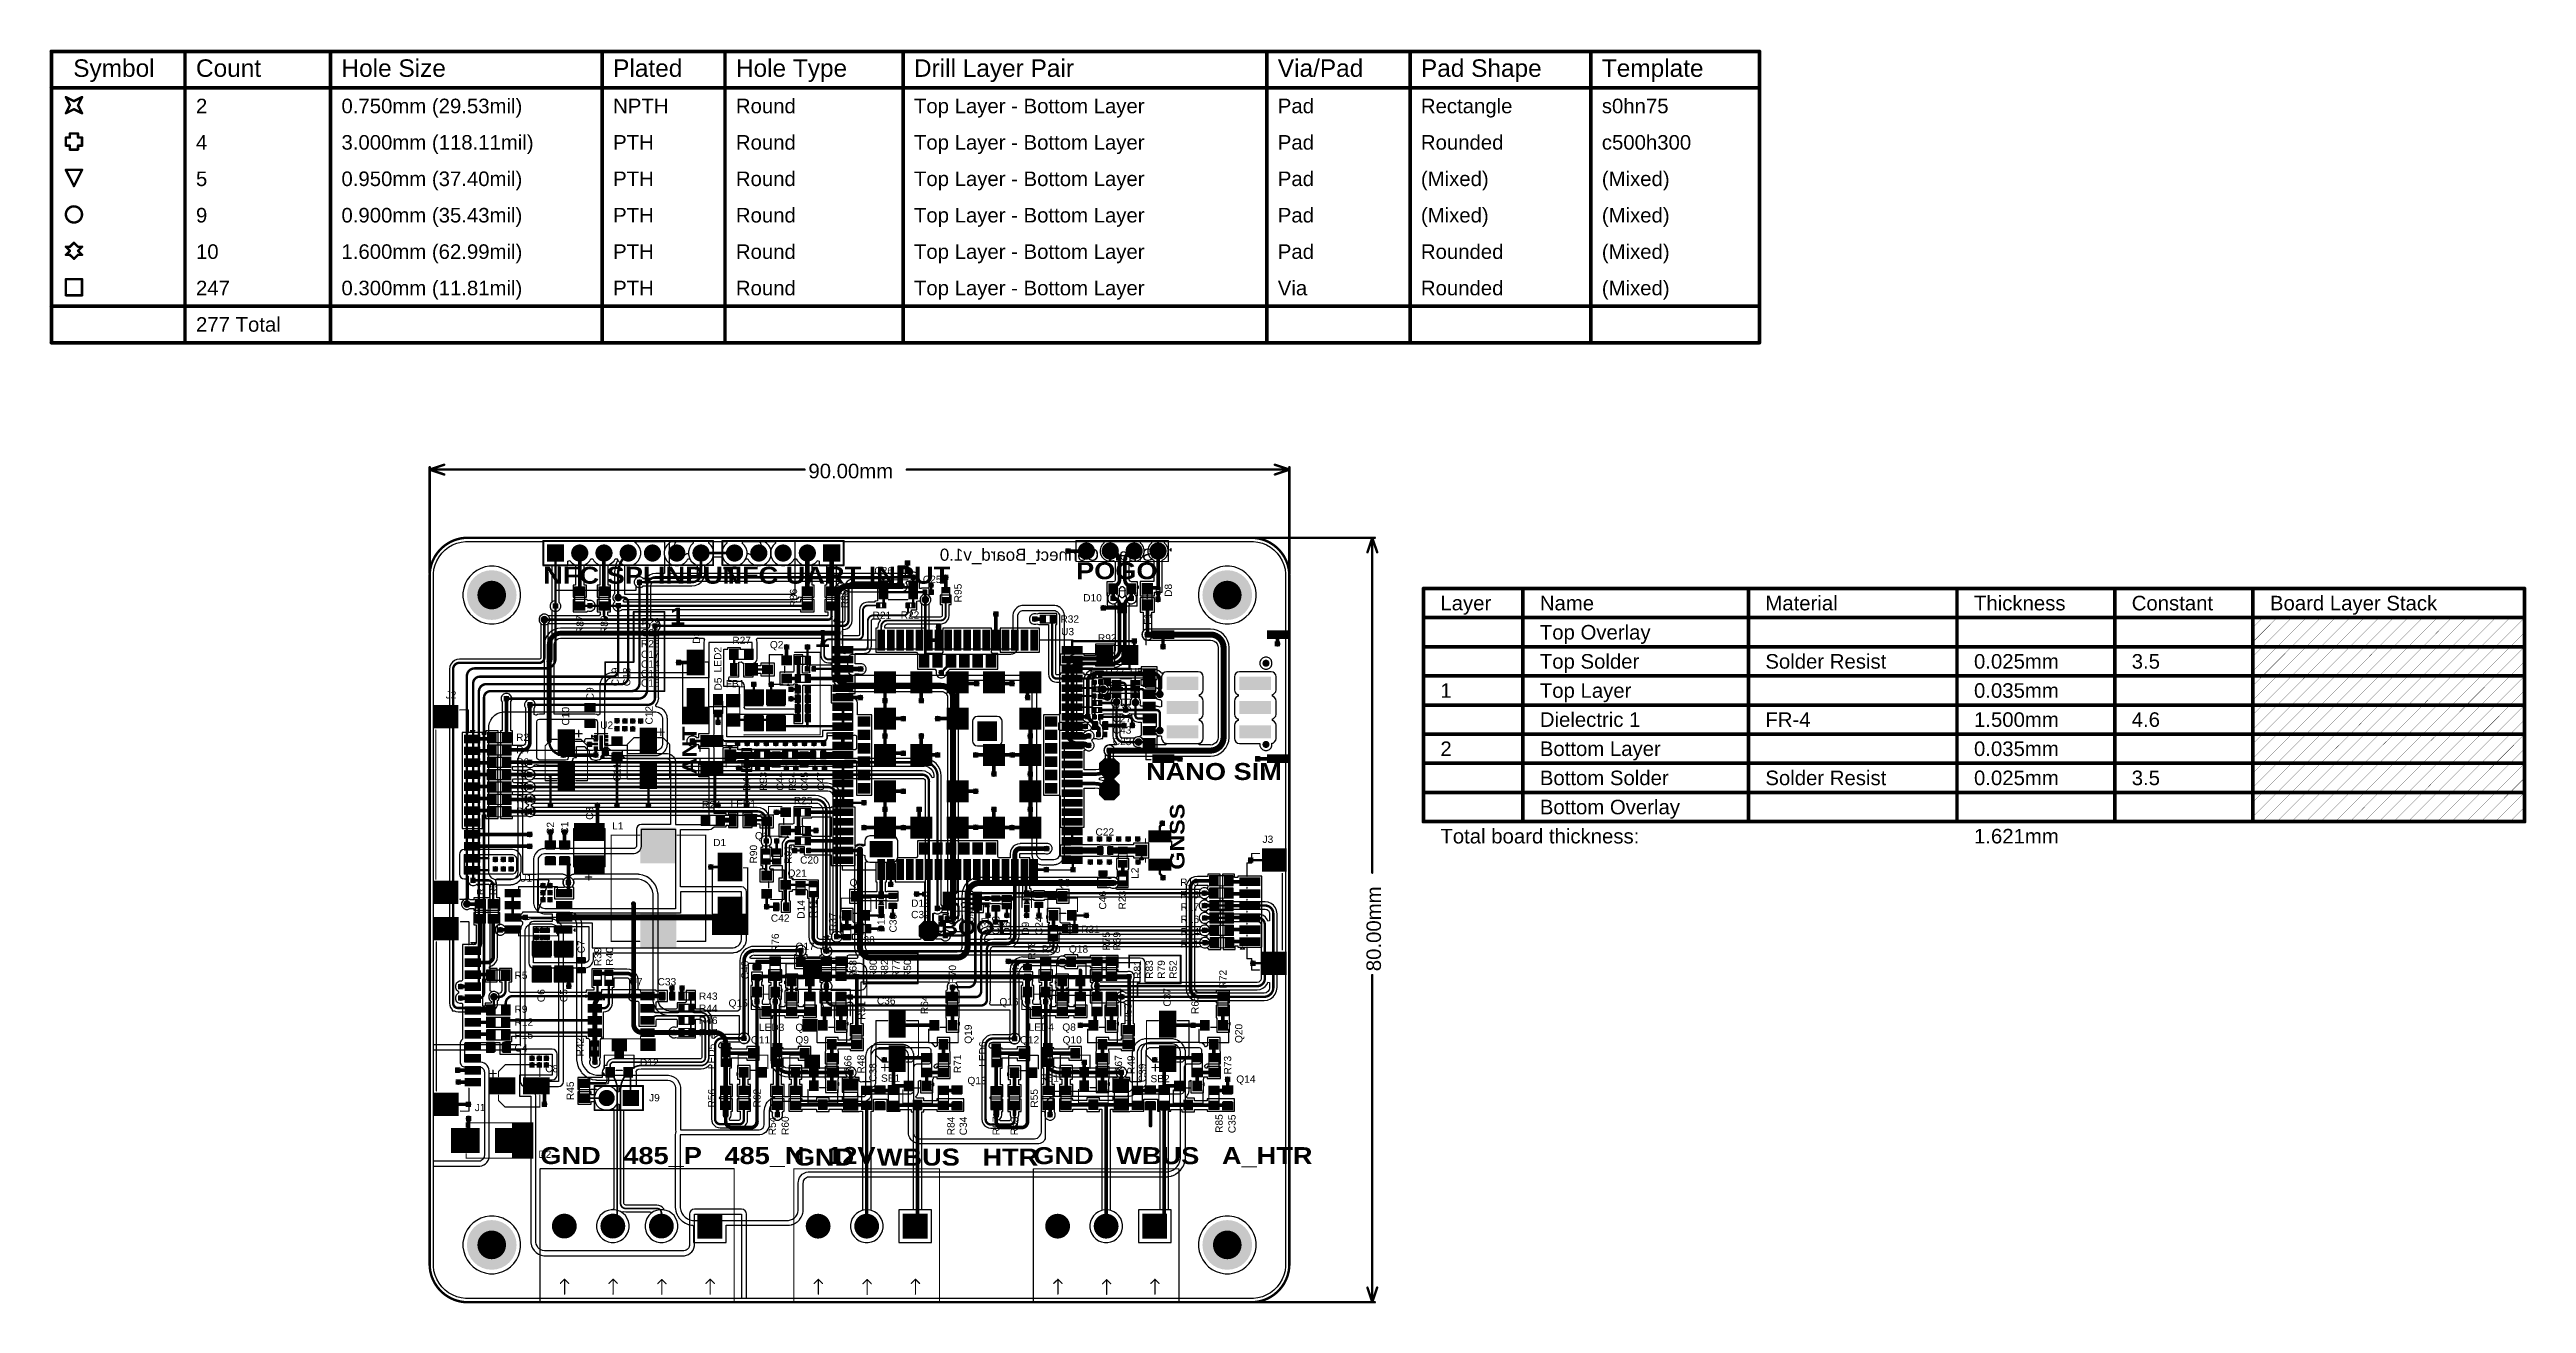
# Model space of a CAD drawing. Header units: inches. Extents: x -40 to 219, y 2 to 133.
import ezdxf

# ---------------------------------------------------------------- set-up
doc = ezdxf.new("R2010")
doc.units = ezdxf.units.IN
for name, color, linetype in [('Board Outline', 216, 'Continuous'), ('Bottom Layer', 5, 'Continuous'), ('Bottom Overlay', 54, 'Continuous'), ('Bottom Solder', 6, 'Continuous'), ('Dimensions', 6, 'Continuous'), ('Drill Drawing', 1, 'Continuous'), ('Fabrication', 76, 'Continuous'), ('Keep-Out Layer', 6, 'Continuous'), ('Mechanical 15', 56, 'Continuous'), ('Multi-Layer', 9, 'Continuous'), ('Pad Holes', 156, 'Continuous'), ('Top Layer', 1, 'Continuous'), ('Top Overlay', 2, 'Continuous'), ('Top Paste', 8, 'Continuous'), ('Top Solder', 216, 'Continuous'), ('Via Holes', 16, 'Continuous')]:
    doc.layers.add(name, color=color, linetype=linetype)
doc.styles.add('Arial', font='', dxfattribs={"height": 0.2})
doc.styles.add('Arial Black_Bold', font='', dxfattribs={"height": 0.2})
doc.styles.get('Arial').set_extended_font_data('Arial')
doc.styles.get('Arial Black_Bold').set_extended_font_data('Arial Black', bold=True)

msp = doc.modelspace()

# ---------------------------------------------------------------- texts
at = {"layer": 'Bottom Overlay', "style": 'Arial', "text_generation_flag": 2}
msp.add_text('Smart_Connect_Board_v1.0', height=1.27, rotation=360, dxfattribs=at).set_placement((75.18, 79.97))
at = {"layer": 'Dimensions', "style": 'Arial'}
msp.add_text('90.00mm', height=1.524, dxfattribs=at).set_placement((39.04, 88.6))
msp.add_text('80.00mm', height=1.524, rotation=90, dxfattribs=at).set_placement((98.98, 37.02))
at = {"layer": 'Drill Drawing', "style": 'Arial'}
for s, height, p in [('Symbol', 1.829, (-37.92, 130.61)), ('Count', 1.829, (-25.07, 130.61)), ('Hole Size', 1.829, (-9.84, 130.61)), ('Plated', 1.829, (18.6, 130.61)), ('Hole Type', 1.829, (31.45, 130.61)), ('Drill Layer Pair', 1.8288, (50.09, 130.61)), ('Via/Pad', 1.829, (88.18, 130.61)), ('Pad Shape', 1.829, (103.16, 130.61)), ('Template', 1.829, (122.1, 130.61)), ('2', 1.52, (-25.07, 126.8)), ('0.750mm (29.53mil)', 1.524, (-9.84, 126.8)), ('NPTH', 1.524, (18.6, 126.8)), ('Round', 1.524, (31.45, 126.8)), ('Top Layer - Bottom Layer', 1.524, (50.09, 126.8)), ('Pad', 1.524, (88.18, 126.8)), ('Rectangle', 1.524, (103.16, 126.8)), ('s0hn75', 1.524, (122.1, 126.8)), ('4', 1.52, (-25.07, 122.99)), ('3.000mm (118.11mil)', 1.524, (-9.84, 122.99)), ('PTH', 1.524, (18.6, 122.99)), ('Round', 1.524, (31.45, 122.99)), ('Top Layer - Bottom Layer', 1.524, (50.09, 122.99)), ('Pad', 1.524, (88.18, 122.99)), ('Rounded', 1.524, (103.16, 122.99)), ('c500h300', 1.524, (122.1, 122.99)), ('5', 1.52, (-25.07, 119.18)), ('0.950mm (37.40mil)', 1.524, (-9.84, 119.18)), ('PTH', 1.524, (18.6, 119.18)), ('Round', 1.524, (31.45, 119.18)), ('Top Layer - Bottom Layer', 1.524, (50.09, 119.18)), ('Pad', 1.524, (88.18, 119.18)), ('(Mixed)', 1.524, (103.16, 119.18)), ('(Mixed)', 1.524, (122.1, 119.18)), ('9', 1.52, (-25.07, 115.37)), ('0.900mm (35.43mil)', 1.524, (-9.84, 115.37)), ('PTH', 1.524, (18.6, 115.37)), ('Round', 1.524, (31.45, 115.37)), ('Top Layer - Bottom Layer', 1.524, (50.09, 115.37)), ('Pad', 1.524, (88.18, 115.37)), ('(Mixed)', 1.524, (103.16, 115.37)), ('(Mixed)', 1.524, (122.1, 115.37)), ('10', 1.524, (-25.07, 111.56)), ('1.600mm (62.99mil)', 1.524, (-9.84, 111.56)), ('PTH', 1.524, (18.6, 111.56)), ('Round', 1.524, (31.45, 111.56)), ('Top Layer - Bottom Layer', 1.524, (50.09, 111.56)), ('Pad', 1.524, (88.18, 111.56)), ('Rounded', 1.524, (103.16, 111.56)), ('(Mixed)', 1.524, (122.1, 111.56)), ('247', 1.524, (-25.07, 107.75)), ('0.300mm (11.81mil)', 1.524, (-9.84, 107.75)), ('PTH', 1.524, (18.6, 107.75)), ('Round', 1.524, (31.45, 107.75)), ('Top Layer - Bottom Layer', 1.524, (50.09, 107.75)), ('Via', 1.524, (88.18, 107.75)), ('Rounded', 1.524, (103.16, 107.75)), ('(Mixed)', 1.524, (122.1, 107.75)), ('277 Total', 1.524, (-25.07, 103.94))]:
    msp.add_text(s, height=height, dxfattribs=at).set_placement(p)
at = {"layer": 'Fabrication', "style": 'Arial'}
for s, height, p in [('Layer', 1.524, (105.2, 74.78)), ('Name', 1.524, (115.61, 74.78)), ('Material', 1.524, (139.22, 74.78)), ('Thickness', 1.524, (161.06, 74.78)), ('Constant', 1.524, (177.57, 74.78)), ('Board Layer Stack', 1.524, (192.04, 74.78)), ('Top Overlay', 1.524, (115.61, 71.73)), ('Top Solder', 1.524, (115.61, 68.68)), ('Solder Resist', 1.524, (139.22, 68.68)), ('0.025mm', 1.524, (161.06, 68.68)), ('3.5', 1.524, (177.57, 68.68)), ('1', 1.52, (105.2, 65.63)), ('Top Layer', 1.524, (115.61, 65.63)), ('0.035mm', 1.524, (161.06, 65.63)), ('Dielectric 1', 1.524, (115.61, 62.59)), ('FR-4', 1.524, (139.22, 62.59)), ('1.500mm', 1.524, (161.06, 62.59)), ('4.6', 1.524, (177.57, 62.59)), ('2', 1.52, (105.2, 59.54)), ('Bottom Layer', 1.524, (115.61, 59.54)), ('0.035mm', 1.524, (161.06, 59.54)), ('Bottom Solder', 1.524, (115.61, 56.49)), ('Solder Resist', 1.524, (139.22, 56.49)), ('0.025mm', 1.524, (161.06, 56.49)), ('3.5', 1.524, (177.57, 56.49)), ('Bottom Overlay', 1.524, (115.61, 53.44)), ('Total board thickness:', 1.524, (105.2, 50.39)), ('1.621mm', 1.524, (161.06, 50.39))]:
    msp.add_text(s, height=height, dxfattribs=at).set_placement(p)
at = {"layer": 'Top Overlay'}
for s, height, rotation, style, p in [('NFC SPI INPUT', 1.778, 360, 'Arial Black_Bold', (11.29, 77.57)), ('NFC UART INPUT', 1.778, 360, 'Arial Black_Bold', (30.04, 77.57)), ('POGO', 1.778, 360, 'Arial Black_Bold', (67.06, 78.04)), ('R86', 0.762, 90, 'Arial', (37.86, 75.09)), ('R88', 0.762, 90, 'Arial', (43.2, 75.01)), ('R95', 0.762, 90, 'Arial', (55.08, 75.62)), ('D8', 0.762, 90, 'Arial', (77.1, 76.19)), ('R87', 0.762, 90, 'Arial', (15.51, 72.3)), ('R89', 0.762, 90, 'Arial', (18.05, 72.3)), ('R21', 0.762, 360, 'Arial', (45.76, 73.88)), ('F1', 0.762, 90, 'Arial', (74.91, 73.26)), ('D3', 0.762, 90, 'Arial', (27.7, 71.28)), ('LED2', 0.762, 90, 'Arial', (29.93, 68.29)), ('C19', 0.762, 90, 'Arial', (19.19, 66.84)), ('C18', 0.762, 90, 'Arial', (20.4, 66.85)), ('D5', 0.762, 90, 'Arial', (29.96, 66.39)), ('C9', 0.762, 90, 'Arial', (16.56, 65.37)), ('C10', 0.762, 90, 'Arial', (14, 62.73)), ('C12', 0.762, 90, 'Arial', (22.74, 62.83)), ('ANT', 1.524, 90, 'Arial Black_Bold', (27.35, 57.62)), ('C11', 0.762, 90, 'Arial', (19.38, 56.87)), ('D4', 0.762, 90, 'Arial', (32.96, 55.91)), ('R93', 0.762, 90, 'Arial', (34.7, 55.91)), ('C44', 0.762, 90, 'Arial', (36.45, 55.91)), ('R94', 0.762, 90, 'Arial', (37.75, 55.91)), ('C45', 0.762, 90, 'Arial', (39.01, 55.91)), ('C47', 0.762, 90, 'Arial', (40.72, 55.91)), ('NANO SIM', 1.778, 360, 'Arial Black_Bold', (74.39, 57.03)), ('C2', 0.762, 90, 'Arial', (12.41, 51.28)), ('C1', 0.762, 90, 'Arial', (13.9, 51.32)), ('C3', 0.762, 90, 'Arial', (16.52, 52.86)), ('GNSS', 1.524, 90, 'Arial Black_Bold', (78.41, 47.64)), ('R90', 0.762, 90, 'Arial', (33.67, 48.29)), ('R91', 0.762, 90, 'Arial', (37.28, 48.25)), ('L2', 0.762, 90, 'Arial', (73.6, 46.68)), ('R1', 0.762, 90, 'Arial', (5.1, 44.97)), ('R3', 0.762, 90, 'Arial', (6.45, 44.97)), ('D14', 0.762, 90, 'Arial', (38.64, 42.51)), ('R41', 0.762, 90, 'Arial', (39.89, 42.58)), ('C46', 0.762, 90, 'Arial', (70.22, 43.47)), ('R23', 0.762, 90, 'Arial', (72.27, 43.47)), ('R37', 0.762, 90, 'Arial', (41.95, 41.22)), ('D11', 0.762, 90, 'Arial', (47.02, 41.09)), ('C30', 0.762, 90, 'Arial', (48.28, 41.07)), ('BOOT', 1.524, 360, 'Arial Black_Bold', (52.94, 40.85)), ('C31', 0.762, 90, 'Arial', (57.9, 40.84)), ('C13', 0.762, 90, 'Arial', (59.04, 40.84)), ('D6', 0.762, 90, 'Arial', (60.19, 40.84)), ('D9', 0.762, 90, 'Arial', (62.14, 40.84)), ('C24', 0.762, 90, 'Arial', (63.55, 40.8)), ('C7', 0.762, 90, 'Arial', (15.63, 38.89)), ('R39', 0.762, 90, 'Arial', (17.37, 37.56)), ('R40', 0.762, 90, 'Arial', (18.6, 37.58)), ('R76', 0.762, 90, 'Arial', (35.95, 39.02)), ('R74', 0.762, 90, 'Arial', (41.32, 38.9)), ('R78', 0.762, 90, 'Arial', (62.78, 38.22)), ('R75', 0.762, 90, 'Arial', (70.6, 39.18)), ('R69', 0.762, 90, 'Arial', (71.71, 39.18)), ('C40', 0.762, 90, 'Arial', (32.78, 36.17)), ('R68', 0.762, 90, 'Arial', (44.08, 36.23)), ('R80', 0.762, 90, 'Arial', (46.2, 36.3)), ('R82', 0.762, 90, 'Arial', (47.39, 36.3)), ('R77', 0.762, 90, 'Arial', (48.59, 36.3)), ('R50', 0.762, 90, 'Arial', (49.79, 36.3)), ('R70', 0.762, 90, 'Arial', (54.5, 35.72)), ('C41', 0.762, 90, 'Arial', (61.1, 36.1)), ('R81', 0.762, 90, 'Arial', (73.86, 36.22)), ('R83', 0.762, 90, 'Arial', (75.11, 36.22)), ('R79', 0.762, 90, 'Arial', (76.36, 36.22)), ('R52', 0.762, 90, 'Arial', (77.6, 36.22)), ('R72', 0.762, 90, 'Arial', (82.82, 35.21)), ('C6', 0.762, 90, 'Arial', (11.44, 33.78)), ('C5', 0.762, 90, 'Arial', (13.81, 33.78)), ('R51', 0.762, 90, 'Arial', (44.99, 31.93)), ('R64', 0.762, 90, 'Arial', (51.57, 32.53)), ('C37', 0.762, 90, 'Arial', (76.97, 33.31)), ('R65', 0.762, 90, 'Arial', (79.89, 32.54)), ('Q19', 0.762, 90, 'Arial', (56.15, 29.43)), ('R53', 0.762, 90, 'Arial', (72.86, 31.71)), ('Q20', 0.762, 90, 'Arial', (84.47, 29.5)), ('R42', 0.762, 90, 'Arial', (15.51, 28.1)), ('LED5', 0.762, 90, 'Arial', (29.29, 26.77)), ('LED6', 0.762, 90, 'Arial', (57.67, 27.01)), ('R66', 0.762, 90, 'Arial', (43.55, 26.27)), ('R48', 0.762, 90, 'Arial', (44.92, 26.32)), ('C38', 0.762, 90, 'Arial', (46.17, 25.45)), ('R71', 0.762, 90, 'Arial', (55.02, 26.35)), ('R61', 0.762, 360, 'Arial', (63.32, 25.46)), ('R67', 0.762, 90, 'Arial', (71.88, 26.27)), ('R49', 0.762, 90, 'Arial', (73.19, 26.25)), ('C39', 0.762, 90, 'Arial', (74.38, 25.4)), ('R73', 0.762, 90, 'Arial', (83.3, 26.21)), ('R45', 0.762, 90, 'Arial', (14.49, 23.53)), ('R56', 0.762, 90, 'Arial', (29.29, 22.76)), ('R62', 0.762, 90, 'Arial', (34.04, 22.76)), ('R55', 0.762, 90, 'Arial', (63.06, 22.74)), ('R54', 0.762, 90, 'Arial', (35.64, 19.85)), ('R60', 0.762, 90, 'Arial', (36.99, 19.88)), ('R84', 0.762, 90, 'Arial', (54.34, 19.85)), ('C34', 0.762, 90, 'Arial', (55.63, 19.85)), ('R57', 0.762, 90, 'Arial', (59.08, 19.85)), ('R63', 0.762, 90, 'Arial', (60.97, 19.85)), ('R85', 0.762, 90, 'Arial', (82.41, 20.1)), ('C35', 0.762, 90, 'Arial', (83.76, 20.07)), ('GND   485_P   485_N   12V', 1.778, 360, 'Arial Black_Bold', (10.98, 16.84)), ('GND   WBUS   HTR', 1.778, 360, 'Arial Black_Bold', (37.52, 16.68)), ('GND   WBUS   A_HTR', 1.778, 360, 'Arial Black_Bold', (62.59, 16.83))]:
    msp.add_text(s, height=height, rotation=rotation, dxfattribs=dict(at, style=style)).set_placement(p)
for s, height, style, p in [('U4', 0.762, 'Arial', (44.73, 77.07)), ('C26', 0.762, 'Arial', (45.94, 78.56)), ('C25', 0.762, 'Arial', (51.02, 77.64)), ('D10', 0.762, 'Arial', (67.81, 75.72)), ('C21', 0.762, 'Arial', (21.52, 72.06)), ('R29', 0.762, 'Arial', (21.56, 73.21)), ('1', 1.78, 'Arial Black_Bold', (24.55, 73.28)), ('1', 1.78, 'Arial Black_Bold', (39.7, 70.95)), ('R22', 0.762, 'Arial', (48.7, 73.91)), ('R32', 0.762, 'Arial', (65.42, 73.49)), ('U3', 0.762, 'Arial', (65.49, 72.18)), ('C17', 0.762, 'Arial', (21.51, 69.8)), ('R28', 0.762, 'Arial', (21.51, 70.92)), ('R27', 0.762, 'Arial', (31.08, 71.26)), ('Q2', 0.762, 'Arial', (35.01, 70.81)), ('R92', 0.762, 'Arial', (69.35, 71.52)), ('C14', 0.762, 'Arial', (21.51, 68.78)), ('C15', 0.762, 'Arial', (21.51, 67.79)), ('C16', 0.762, 'Arial', (21.51, 66.8)), ('FB1', 0.762, 'Arial', (30.39, 66.74)), ('R33', 0.762, 'Arial', (70.14, 67.96)), ('U5', 0.762, 'Arial', (72.69, 67.99)), ('J2', 0.762, 'Arial', (1.07, 65.56)), ('R36', 0.762, 'Arial', (70.9, 64.24)), ('U2', 0.762, 'Arial', (17.24, 62.39)), ('C27', 0.762, 'Arial', (70.9, 63.06)), ('C43', 0.762, 'Arial', (70.9, 61.87)), ('R2', 0.762, 'Arial', (8.44, 61.12)), ('R4', 0.762, 'Arial', (8.44, 59.83)), ('C23', 0.762, 'Arial', (70.9, 60.68)), ('R6', 0.762, 'Arial', (8.44, 58.54)), ('R7', 0.762, 'Arial', (8.44, 57.25)), ('R8', 0.762, 'Arial', (8.44, 55.95)), ('R10', 0.762, 'Arial', (8.44, 54.66)), ('R24', 0.762, 'Arial', (27.9, 54.07)), ('LED1', 0.762, 'Arial', (30.89, 54.15)), ('R25', 0.762, 'Arial', (37.51, 54.5)), ('R13', 0.762, 'Arial', (8.44, 53.37)), ('L1', 0.762, 'Arial', (18.49, 51.85)), ('C22', 0.762, 'Arial', (69.09, 51.21)), ('D1', 0.762, 'Arial', (29.07, 50.11)), ('Q1', 0.762, 'Arial', (33.44, 50.82)), ('J3', 0.762, 'Arial', (86.58, 50.45)), ('U1', 0.762, 'Arial', (8.77, 46.39)), ('Q21', 0.762, 'Arial', (36.86, 46.9)), ('C20', 0.762, 'Arial', (38.17, 48.28)), ('Q4', 0.762, 'Arial', (43.35, 45.92)), ('Q3', 0.762, 'Arial', (65.04, 45.9)), ('R19', 0.762, 'Arial', (77.96, 45.95)), ('D13', 0.762, 'Arial', (49.79, 43.76)), ('R18', 0.762, 'Arial', (77.96, 44.66)), ('R17', 0.762, 'Arial', (77.99, 43.36)), ('C42', 0.762, 'Arial', (35.11, 42.2)), ('C32', 0.762, 'Arial', (49.79, 42.57)), ('U6', 0.762, 'Arial', (55.04, 42.18)), ('R31', 0.762, 'Arial', (67.58, 41.02)), ('R16', 0.762, 'Arial', (77.99, 42.07)), ('R14', 0.762, 'Arial', (78.01, 40.77)), ('Q17', 0.762, 'Arial', (37.69, 39.24)), ('R38', 0.762, 'Arial', (44.04, 39.92)), ('R30', 0.762, 'Arial', (63.48, 38.95)), ('Q18', 0.762, 'Arial', (66.31, 38.96)), ('R11', 0.762, 'Arial', (78.01, 39.48)), ('R5', 0.762, 'Arial', (8.27, 36.21)), ('U7', 0.762, 'Arial', (20.33, 35.55)), ('C33', 0.762, 'Arial', (23.25, 35.54)), ('R43', 0.762, 'Arial', (27.58, 34.03)), ('Q15', 0.762, 'Arial', (30.68, 33.31)), ('C36', 0.762, 'Arial', (46.21, 33.55)), ('Q16', 0.762, 'Arial', (59.03, 33.45)), ('R9', 0.762, 'Arial', (8.27, 32.67)), ('R12', 0.762, 'Arial', (8.27, 31.32)), ('R44', 0.762, 'Arial', (27.58, 32.76)), ('R46', 0.762, 'Arial', (27.58, 31.49)), ('LED3', 0.762, 'Arial', (33.86, 30.77)), ('Q7', 0.762, 'Arial', (37.68, 30.77)), ('LED4', 0.762, 'Arial', (62.09, 30.79)), ('Q8', 0.762, 'Arial', (65.62, 30.79)), ('C4', 0.762, 'Arial', (8.27, 28.61)), ('R15', 0.762, 'Arial', (8.27, 29.96)), ('R47', 0.762, 'Arial', (27.58, 30.22)), ('Q11', 0.762, 'Arial', (33.02, 29.46)), ('Q9', 0.762, 'Arial', (37.68, 29.46)), ('Q12', 0.762, 'Arial', (61.19, 29.46)), ('Q10', 0.762, 'Arial', (65.65, 29.46)), ('C8', 0.762, 'Arial', (11.49, 26.45)), ('D12', 0.762, 'Arial', (21.41, 27.08)), ('SB1', 0.762, 'Arial', (46.64, 25.45)), ('Q13', 0.762, 'Arial', (55.69, 25.2)), ('SB2', 0.762, 'Arial', (74.85, 25.4)), ('Q14', 0.762, 'Arial', (83.83, 25.35)), ('J9', 0.762, 'Arial', (22.36, 23.4)), ('J1', 0.762, 'Arial', (4.12, 22.38)), ('D2', 0.762, 'Arial', (10.77, 17.49))]:
    msp.add_text(s, height=height, dxfattribs=dict(at, style=style)).set_placement(p)

# ---------------------------------------------------------------- blocks, each defined once
blk = doc.blocks.new('TB008A_508_04BE_1')
at = {"layer": 'Bottom Layer'}
blk.add_hatch(color=5, dxfattribs=at).paths.add_polyline_path([(-1.2, 1.2), (1.2, 1.2), (1.2, -1.2), (-1.2, -1.2)])
h = blk.add_hatch(color=5, dxfattribs=at)
edge = h.paths.add_edge_path()
edge.add_arc((5.08, 0), 1.2, 0, 360)
h = blk.add_hatch(color=5, dxfattribs=at)
edge = h.paths.add_edge_path()
edge.add_arc((10.16, 0), 1.2, 0, 360)
h = blk.add_hatch(color=5, dxfattribs=at)
edge = h.paths.add_edge_path()
edge.add_arc((15.24, 0), 1.2, 0, 360)
at = {"layer": 'Bottom Solder'}
blk.add_hatch(color=6, dxfattribs=at).paths.add_polyline_path([(-1.3, 1.3), (1.3, 1.3), (1.3, -1.3), (-1.3, -1.3)])
h = blk.add_hatch(color=6, dxfattribs=at)
edge = h.paths.add_edge_path()
edge.add_arc((5.08, 0), 1.3, 0, 360)
h = blk.add_hatch(color=6, dxfattribs=at)
edge = h.paths.add_edge_path()
edge.add_arc((10.16, 0), 1.3, 0, 360)
h = blk.add_hatch(color=6, dxfattribs=at)
edge = h.paths.add_edge_path()
edge.add_arc((15.24, 0), 1.3, 0, 360)
at = {"layer": 'Multi-Layer'}
h = blk.add_hatch(color=9, dxfattribs=at)
edge = h.paths.add_edge_path()
edge.add_arc((5.08, 0), 1.2, 0, 360)
h = blk.add_hatch(color=9, dxfattribs=at)
edge = h.paths.add_edge_path()
edge.add_arc((10.16, 0), 1.2, 0, 360)
h = blk.add_hatch(color=9, dxfattribs=at)
edge = h.paths.add_edge_path()
edge.add_arc((15.24, 0), 1.2, 0, 360)
at = {"layer": 'Pad Holes'}
h = blk.add_hatch(color=7, dxfattribs=at)
edge = h.paths.add_edge_path()
edge.add_arc((0, 0), 0.8, 0, 360)
h = blk.add_hatch(color=7, dxfattribs=at)
edge = h.paths.add_edge_path()
edge.add_arc((5.08, 0), 0.8, 0, 360)
h = blk.add_hatch(color=7, dxfattribs=at)
edge = h.paths.add_edge_path()
edge.add_arc((10.16, 0), 0.8, 0, 360)
h = blk.add_hatch(color=7, dxfattribs=at)
edge = h.paths.add_edge_path()
edge.add_arc((15.24, 0), 0.8, 0, 360)
at = {"layer": 'Top Layer'}
blk.add_hatch(color=1, dxfattribs=at).paths.add_polyline_path([(-1.2, 1.2), (1.2, 1.2), (1.2, -1.2), (-1.2, -1.2)])
h = blk.add_hatch(color=1, dxfattribs=at)
edge = h.paths.add_edge_path()
edge.add_arc((5.08, 0), 1.2, 0, 360)
h = blk.add_hatch(color=1, dxfattribs=at)
edge = h.paths.add_edge_path()
edge.add_arc((10.16, 0), 1.2, 0, 360)
h = blk.add_hatch(color=1, dxfattribs=at)
edge = h.paths.add_edge_path()
edge.add_arc((15.24, 0), 1.2, 0, 360)
at = {"layer": 'Top Solder'}
blk.add_hatch(color=216, dxfattribs=at).paths.add_polyline_path([(-1.3, 1.3), (1.3, 1.3), (1.3, -1.3), (-1.3, -1.3)])
h = blk.add_hatch(color=216, dxfattribs=at)
edge = h.paths.add_edge_path()
edge.add_arc((5.08, 0), 1.3, 0, 360)
h = blk.add_hatch(color=216, dxfattribs=at)
edge = h.paths.add_edge_path()
edge.add_arc((10.16, 0), 1.3, 0, 360)
h = blk.add_hatch(color=216, dxfattribs=at)
edge = h.paths.add_edge_path()
edge.add_arc((15.24, 0), 1.3, 0, 360)
at = {"layer": 'Top Overlay', "const_width": 0.127}
for points in [[(17.78, 7.89), (-2.54, 7.89)], [(-2.54, 7.89), (-2.54, -6)], [(17.78, 7.89), (17.78, -6)], [(-0.03, 5.56), (-0.46, 5.99)], [(-0.03, 7.11), (-0.03, 5.56)], [(0.41, 5.99), (-0.03, 5.56)], [(5.03, 5.59), (4.6, 6.02)], [(5.03, 5.59), (5.03, 7.14)], [(5.46, 6.02), (5.03, 5.59)], [(10.13, 5.56), (9.7, 5.99)], [(10.13, 7.11), (10.13, 5.56)], [(10.57, 5.99), (10.13, 5.56)], [(15.21, 5.56), (14.78, 5.99)], [(15.21, 7.11), (15.21, 5.56)], [(15.65, 5.99), (15.21, 5.56)], [(17.78, -6), (-2.54, -6)]]:
    blk.add_lwpolyline(points, dxfattribs=at)
at = {"layer": 'Top Overlay', "const_width": 0.0635}
for points in [[(-2.57, 7.89, 1), (-2.51, 7.89, 1)], [(-2.57, 7.89, 1), (-2.51, 7.89, 1)], [(17.75, 7.89, 1), (17.81, 7.89, 1)], [(17.75, 7.89, 1), (17.81, 7.89, 1)], [(-0.49, 5.99, 1), (-0.43, 5.99, 1)], [(-0.06, 7.11, 1), (0.01, 7.11, 1)], [(-0.06, 5.56, 1), (0.01, 5.56, 1)], [(-0.06, 5.56, 1), (0.01, 5.56, 1)], [(-0.06, 5.56, 1), (0.01, 5.56, 1)], [(0.37, 5.99, 1), (0.44, 5.99, 1)], [(4.57, 6.02, 1), (4.63, 6.02, 1)], [(5, 7.14, 1), (5.06, 7.14, 1)], [(5, 5.59, 1), (5.06, 5.59, 1)], [(5, 5.59, 1), (5.06, 5.59, 1)], [(5, 5.59, 1), (5.06, 5.59, 1)], [(5.43, 6.02, 1), (5.49, 6.02, 1)], [(9.67, 5.99, 1), (9.73, 5.99, 1)], [(10.1, 7.11, 1), (10.17, 7.11, 1)], [(10.1, 5.56, 1), (10.17, 5.56, 1)], [(10.1, 5.56, 1), (10.17, 5.56, 1)], [(10.1, 5.56, 1), (10.17, 5.56, 1)], [(10.53, 5.99, 1), (10.6, 5.99, 1)], [(14.75, 5.99, 1), (14.81, 5.99, 1)], [(15.18, 7.11, 1), (15.25, 7.11, 1)], [(15.18, 5.56, 1), (15.25, 5.56, 1)], [(15.18, 5.56, 1), (15.25, 5.56, 1)], [(15.18, 5.56, 1), (15.25, 5.56, 1)], [(15.61, 5.99, 1), (15.68, 5.99, 1)], [(-2.57, -6, 1), (-2.51, -6, 1)], [(-2.57, -6, 1), (-2.51, -6, 1)], [(17.75, -6, 1), (17.81, -6, 1)], [(17.75, -6, 1), (17.81, -6, 1)]]:
    blk.add_lwpolyline(points, format="xyb", close=True, dxfattribs=at)
blk = doc.blocks.new('R___0402_2')
at = {"layer": 'Top Layer'}
for points in [[(-0.7, -0.32), (-0.7, 0.32), (-0.24, 0.32), (-0.24, -0.32)], [(0.24, -0.32), (0.24, 0.32), (0.7, 0.32), (0.7, -0.32)]]:
    blk.add_hatch(color=1, dxfattribs=at).paths.add_polyline_path(points)
at = {"layer": 'Top Paste'}
for points in [[(-0.7, -0.32), (-0.7, 0.32), (-0.24, 0.32), (-0.24, -0.32)], [(0.24, -0.32), (0.24, 0.32), (0.7, 0.32), (0.7, -0.32)]]:
    blk.add_hatch(color=8, dxfattribs=at).paths.add_polyline_path(points)
at = {"layer": 'Top Solder'}
for points in [[(-0.75, -0.37), (-0.75, 0.37), (-0.19, 0.37), (-0.19, -0.37)], [(0.19, -0.37), (0.19, 0.37), (0.75, 0.37), (0.75, -0.37)]]:
    blk.add_hatch(color=216, dxfattribs=at).paths.add_polyline_path(points)
at = {"layer": 'Top Overlay'}
for points, const_width in [([(0.79, 0.41), (-0.79, 0.41)], 0.127), ([(-0.79, -0.41), (-0.79, 0.41)], 0.127), ([(0.79, -0.41), (0.79, 0.41)], 0.127), ([(0.79, -0.41), (-0.79, -0.41)], 0.127), ([(0.81, -0.43), (-0.81, -0.43)], 0.00323)]:
    blk.add_lwpolyline(points, dxfattribs=dict(at, const_width=const_width))
for points, const_width in [([(-0.82, 0.41, 1), (-0.76, 0.41, 1)], 0.0635), ([(-0.82, 0.41, 1), (-0.76, 0.41, 1)], 0.0635), ([(0.76, 0.41, 1), (0.82, 0.41, 1)], 0.0635), ([(0.76, 0.41, 1), (0.82, 0.41, 1)], 0.0635), ([(-0.82, -0.41, 1), (-0.76, -0.41, 1)], 0.0635), ([(-0.82, -0.41, 1), (-0.76, -0.41, 1)], 0.0635), ([(-0.81, -0.43, 1), (-0.81, -0.43, 1)], 0.00161), ([(0.76, -0.41, 1), (0.82, -0.41, 1)], 0.0635), ([(0.76, -0.41, 1), (0.82, -0.41, 1)], 0.0635), ([(0.81, -0.43, 1), (0.81, -0.43, 1)], 0.00161)]:
    blk.add_lwpolyline(points, format="xyb", close=True, dxfattribs=dict(at, const_width=const_width))
blk = doc.blocks.new('R___0402_3')
at = {"layer": 'Top Layer'}
for points in [[(-0.7, -0.32), (-0.7, 0.32), (-0.24, 0.32), (-0.24, -0.32)], [(0.24, -0.32), (0.24, 0.32), (0.7, 0.32), (0.7, -0.32)]]:
    blk.add_hatch(color=1, dxfattribs=at).paths.add_polyline_path(points)
at = {"layer": 'Top Paste'}
for points in [[(-0.7, -0.32), (-0.7, 0.32), (-0.24, 0.32), (-0.24, -0.32)], [(0.24, -0.32), (0.24, 0.32), (0.7, 0.32), (0.7, -0.32)]]:
    blk.add_hatch(color=8, dxfattribs=at).paths.add_polyline_path(points)
at = {"layer": 'Top Solder'}
for points in [[(-0.75, -0.37), (-0.75, 0.37), (-0.19, 0.37), (-0.19, -0.37)], [(0.19, -0.37), (0.19, 0.37), (0.75, 0.37), (0.75, -0.37)]]:
    blk.add_hatch(color=216, dxfattribs=at).paths.add_polyline_path(points)
at = {"layer": 'Top Overlay'}
for points, const_width in [([(-0.79, 0.41), (0.79, 0.41)], 0.127), ([(-0.79, -0.41), (-0.79, 0.41)], 0.127), ([(0.79, -0.41), (0.79, 0.41)], 0.127), ([(-0.79, -0.41), (0.79, -0.41)], 0.127), ([(-0.81, -0.43), (0.81, -0.43)], 0.00323)]:
    blk.add_lwpolyline(points, dxfattribs=dict(at, const_width=const_width))
for points, const_width in [([(-0.82, 0.41, 1), (-0.76, 0.41, 1)], 0.0635), ([(-0.82, 0.41, 1), (-0.76, 0.41, 1)], 0.0635), ([(0.76, 0.41, 1), (0.82, 0.41, 1)], 0.0635), ([(0.76, 0.41, 1), (0.82, 0.41, 1)], 0.0635), ([(-0.82, -0.41, 1), (-0.76, -0.41, 1)], 0.0635), ([(-0.82, -0.41, 1), (-0.76, -0.41, 1)], 0.0635), ([(-0.81, -0.43, 1), (-0.81, -0.43, 1)], 0.00161), ([(0.76, -0.41, 1), (0.82, -0.41, 1)], 0.0635), ([(0.76, -0.41, 1), (0.82, -0.41, 1)], 0.0635), ([(0.81, -0.43, 1), (0.81, -0.43, 1)], 0.00161)]:
    blk.add_lwpolyline(points, format="xyb", close=True, dxfattribs=dict(at, const_width=const_width))
blk = doc.blocks.new('R___0402_4')
at = {"layer": 'Top Layer'}
for points in [[(-0.7, -0.32), (-0.7, 0.32), (-0.24, 0.32), (-0.24, -0.32)], [(0.24, -0.32), (0.24, 0.32), (0.7, 0.32), (0.7, -0.32)]]:
    blk.add_hatch(color=1, dxfattribs=at).paths.add_polyline_path(points)
at = {"layer": 'Top Paste'}
for points in [[(-0.7, -0.32), (-0.7, 0.32), (-0.24, 0.32), (-0.24, -0.32)], [(0.24, -0.32), (0.24, 0.32), (0.7, 0.32), (0.7, -0.32)]]:
    blk.add_hatch(color=8, dxfattribs=at).paths.add_polyline_path(points)
at = {"layer": 'Top Solder'}
for points in [[(-0.75, -0.37), (-0.75, 0.37), (-0.19, 0.37), (-0.19, -0.37)], [(0.19, -0.37), (0.19, 0.37), (0.75, 0.37), (0.75, -0.37)]]:
    blk.add_hatch(color=216, dxfattribs=at).paths.add_polyline_path(points)
at = {"layer": 'Top Overlay'}
for points, const_width in [([(-0.79, 0.41), (0.79, 0.41)], 0.127), ([(-0.79, -0.41), (-0.79, 0.41)], 0.127), ([(0.79, -0.41), (0.79, 0.41)], 0.127), ([(-0.79, -0.41), (0.79, -0.41)], 0.127), ([(-0.81, -0.43), (0.81, -0.43)], 0.00323)]:
    blk.add_lwpolyline(points, dxfattribs=dict(at, const_width=const_width))
for points, const_width in [([(-0.82, 0.41, 1), (-0.76, 0.41, 1)], 0.0635), ([(-0.82, 0.41, 1), (-0.76, 0.41, 1)], 0.0635), ([(0.76, 0.41, 1), (0.82, 0.41, 1)], 0.0635), ([(0.76, 0.41, 1), (0.82, 0.41, 1)], 0.0635), ([(-0.82, -0.41, 1), (-0.76, -0.41, 1)], 0.0635), ([(-0.82, -0.41, 1), (-0.76, -0.41, 1)], 0.0635), ([(-0.81, -0.43, 1), (-0.81, -0.43, 1)], 0.00161), ([(0.76, -0.41, 1), (0.82, -0.41, 1)], 0.0635), ([(0.76, -0.41, 1), (0.82, -0.41, 1)], 0.0635), ([(0.81, -0.43, 1), (0.81, -0.43, 1)], 0.00161)]:
    blk.add_lwpolyline(points, format="xyb", close=True, dxfattribs=dict(at, const_width=const_width))
blk = doc.blocks.new('R___1206_5')
at = {"layer": 'Top Layer'}
for points in [[(-2.03, 0.89), (-0.51, 0.89), (-0.51, -0.89), (-2.03, -0.89)], [(0.51, 0.89), (2.03, 0.89), (2.03, -0.89), (0.51, -0.89)]]:
    blk.add_hatch(color=1, dxfattribs=at).paths.add_polyline_path(points)
at = {"layer": 'Top Paste'}
for points in [[(-2.03, 0.89), (-0.51, 0.89), (-0.51, -0.89), (-2.03, -0.89)], [(0.51, 0.89), (2.03, 0.89), (2.03, -0.89), (0.51, -0.89)]]:
    blk.add_hatch(color=8, dxfattribs=at).paths.add_polyline_path(points)
at = {"layer": 'Top Solder'}
for points in [[(-2.13, 0.99), (-0.41, 0.99), (-0.41, -0.99), (-2.13, -0.99)], [(0.41, 0.99), (2.13, 0.99), (2.13, -0.99), (0.41, -0.99)]]:
    blk.add_hatch(color=216, dxfattribs=at).paths.add_polyline_path(points)
at = {"layer": 'Top Overlay', "const_width": 0.127}
for points in [[(-2.13, 0.99), (-2.13, -0.99)], [(2.13, 0.99), (-2.13, 0.99)], [(2.13, 0.99), (2.13, -0.99)], [(2.13, -0.99), (-2.13, -0.99)]]:
    blk.add_lwpolyline(points, dxfattribs=at)
at = {"layer": 'Top Overlay', "const_width": 0.0635}
for points in [[(-2.17, 0.99, 1), (-2.1, 0.99, 1)], [(-2.17, 0.99, 1), (-2.1, 0.99, 1)], [(2.1, 0.99, 1), (2.17, 0.99, 1)], [(2.1, 0.99, 1), (2.17, 0.99, 1)], [(-2.17, -0.99, 1), (-2.1, -0.99, 1)], [(-2.17, -0.99, 1), (-2.1, -0.99, 1)], [(2.1, -0.99, 1), (2.17, -0.99, 1)], [(2.1, -0.99, 1), (2.17, -0.99, 1)]]:
    blk.add_lwpolyline(points, format="xyb", close=True, dxfattribs=at)
blk = doc.blocks.new('R___0402_6')
at = {"layer": 'Top Layer'}
for points in [[(-0.7, -0.32), (-0.7, 0.32), (-0.24, 0.32), (-0.24, -0.32)], [(0.24, -0.32), (0.24, 0.32), (0.7, 0.32), (0.7, -0.32)]]:
    blk.add_hatch(color=1, dxfattribs=at).paths.add_polyline_path(points)
at = {"layer": 'Top Paste'}
for points in [[(-0.7, -0.32), (-0.7, 0.32), (-0.24, 0.32), (-0.24, -0.32)], [(0.24, -0.32), (0.24, 0.32), (0.7, 0.32), (0.7, -0.32)]]:
    blk.add_hatch(color=8, dxfattribs=at).paths.add_polyline_path(points)
at = {"layer": 'Top Solder'}
for points in [[(-0.75, -0.37), (-0.75, 0.37), (-0.19, 0.37), (-0.19, -0.37)], [(0.19, -0.37), (0.19, 0.37), (0.75, 0.37), (0.75, -0.37)]]:
    blk.add_hatch(color=216, dxfattribs=at).paths.add_polyline_path(points)
at = {"layer": 'Top Overlay'}
for points, const_width in [([(0.79, 0.41), (-0.79, 0.41)], 0.127), ([(-0.79, -0.41), (-0.79, 0.41)], 0.127), ([(0.79, -0.41), (0.79, 0.41)], 0.127), ([(0.79, -0.41), (-0.79, -0.41)], 0.127), ([(0.81, -0.43), (-0.81, -0.43)], 0.00323)]:
    blk.add_lwpolyline(points, dxfattribs=dict(at, const_width=const_width))
for points, const_width in [([(-0.82, 0.41, 1), (-0.76, 0.41, 1)], 0.0635), ([(-0.82, 0.41, 1), (-0.76, 0.41, 1)], 0.0635), ([(0.76, 0.41, 1), (0.82, 0.41, 1)], 0.0635), ([(0.76, 0.41, 1), (0.82, 0.41, 1)], 0.0635), ([(-0.82, -0.41, 1), (-0.76, -0.41, 1)], 0.0635), ([(-0.82, -0.41, 1), (-0.76, -0.41, 1)], 0.0635), ([(-0.81, -0.43, 1), (-0.81, -0.43, 1)], 0.00161), ([(0.76, -0.41, 1), (0.82, -0.41, 1)], 0.0635), ([(0.76, -0.41, 1), (0.82, -0.41, 1)], 0.0635), ([(0.81, -0.43, 1), (0.81, -0.43, 1)], 0.00161)]:
    blk.add_lwpolyline(points, format="xyb", close=True, dxfattribs=dict(at, const_width=const_width))
blk = doc.blocks.new('R___0402_7')
at = {"layer": 'Top Layer'}
for points in [[(-0.7, -0.32), (-0.7, 0.32), (-0.24, 0.32), (-0.24, -0.32)], [(0.24, -0.32), (0.24, 0.32), (0.7, 0.32), (0.7, -0.32)]]:
    blk.add_hatch(color=1, dxfattribs=at).paths.add_polyline_path(points)
at = {"layer": 'Top Paste'}
for points in [[(-0.7, -0.32), (-0.7, 0.32), (-0.24, 0.32), (-0.24, -0.32)], [(0.24, -0.32), (0.24, 0.32), (0.7, 0.32), (0.7, -0.32)]]:
    blk.add_hatch(color=8, dxfattribs=at).paths.add_polyline_path(points)
at = {"layer": 'Top Solder'}
for points in [[(-0.75, -0.37), (-0.75, 0.37), (-0.19, 0.37), (-0.19, -0.37)], [(0.19, -0.37), (0.19, 0.37), (0.75, 0.37), (0.75, -0.37)]]:
    blk.add_hatch(color=216, dxfattribs=at).paths.add_polyline_path(points)
at = {"layer": 'Top Overlay'}
for points, const_width in [([(-0.79, 0.41), (0.79, 0.41)], 0.127), ([(-0.79, -0.41), (-0.79, 0.41)], 0.127), ([(0.79, -0.41), (0.79, 0.41)], 0.127), ([(0.79, -0.41), (-0.79, -0.41)], 0.127), ([(0.81, -0.43), (-0.81, -0.43)], 0.00323)]:
    blk.add_lwpolyline(points, dxfattribs=dict(at, const_width=const_width))
for points, const_width in [([(-0.82, 0.41, 1), (-0.76, 0.41, 1)], 0.0635), ([(-0.82, 0.41, 1), (-0.76, 0.41, 1)], 0.0635), ([(0.76, 0.41, 1), (0.82, 0.41, 1)], 0.0635), ([(0.76, 0.41, 1), (0.82, 0.41, 1)], 0.0635), ([(-0.82, -0.41, 1), (-0.76, -0.41, 1)], 0.0635), ([(-0.82, -0.41, 1), (-0.76, -0.41, 1)], 0.0635), ([(-0.81, -0.43, 1), (-0.81, -0.43, 1)], 0.00161), ([(0.76, -0.41, 1), (0.82, -0.41, 1)], 0.0635), ([(0.76, -0.41, 1), (0.82, -0.41, 1)], 0.0635), ([(0.81, -0.43, 1), (0.81, -0.43, 1)], 0.00161)]:
    blk.add_lwpolyline(points, format="xyb", close=True, dxfattribs=dict(at, const_width=const_width))
blk = doc.blocks.new('R___0402_8')
at = {"layer": 'Top Layer'}
for points in [[(-0.7, -0.32), (-0.7, 0.32), (-0.24, 0.32), (-0.24, -0.32)], [(0.24, -0.32), (0.24, 0.32), (0.7, 0.32), (0.7, -0.32)]]:
    blk.add_hatch(color=1, dxfattribs=at).paths.add_polyline_path(points)
at = {"layer": 'Top Paste'}
for points in [[(-0.7, -0.32), (-0.7, 0.32), (-0.24, 0.32), (-0.24, -0.32)], [(0.24, -0.32), (0.24, 0.32), (0.7, 0.32), (0.7, -0.32)]]:
    blk.add_hatch(color=8, dxfattribs=at).paths.add_polyline_path(points)
at = {"layer": 'Top Solder'}
for points in [[(-0.75, -0.37), (-0.75, 0.37), (-0.19, 0.37), (-0.19, -0.37)], [(0.19, -0.37), (0.19, 0.37), (0.75, 0.37), (0.75, -0.37)]]:
    blk.add_hatch(color=216, dxfattribs=at).paths.add_polyline_path(points)
at = {"layer": 'Top Overlay'}
for points, const_width in [([(0.79, 0.41), (-0.79, 0.41)], 0.127), ([(-0.79, -0.41), (-0.79, 0.41)], 0.127), ([(0.79, -0.41), (0.79, 0.41)], 0.127), ([(0.79, -0.41), (-0.79, -0.41)], 0.127), ([(0.81, -0.43), (-0.81, -0.43)], 0.00323)]:
    blk.add_lwpolyline(points, dxfattribs=dict(at, const_width=const_width))
for points, const_width in [([(-0.82, 0.41, 1), (-0.76, 0.41, 1)], 0.0635), ([(-0.82, 0.41, 1), (-0.76, 0.41, 1)], 0.0635), ([(0.76, 0.41, 1), (0.82, 0.41, 1)], 0.0635), ([(0.76, 0.41, 1), (0.82, 0.41, 1)], 0.0635), ([(-0.82, -0.41, 1), (-0.76, -0.41, 1)], 0.0635), ([(-0.82, -0.41, 1), (-0.76, -0.41, 1)], 0.0635), ([(-0.81, -0.43, 1), (-0.81, -0.43, 1)], 0.00161), ([(0.76, -0.41, 1), (0.82, -0.41, 1)], 0.0635), ([(0.76, -0.41, 1), (0.82, -0.41, 1)], 0.0635), ([(0.81, -0.43, 1), (0.81, -0.43, 1)], 0.00161)]:
    blk.add_lwpolyline(points, format="xyb", close=True, dxfattribs=dict(at, const_width=const_width))
blk = doc.blocks.new('SOT_23_9')
at = {"layer": 'Top Layer'}
for points in [[(-0.41, 1.46), (0.41, 1.46), (0.41, 0.54), (-0.41, 0.54)], [(-1.36, -0.54), (-0.54, -0.54), (-0.54, -1.46), (-1.36, -1.46)], [(0.54, -0.54), (1.36, -0.54), (1.36, -1.46), (0.54, -1.46)]]:
    blk.add_hatch(color=1, dxfattribs=at).paths.add_polyline_path(points)
at = {"layer": 'Top Paste'}
for points in [[(-0.41, 1.46), (0.41, 1.46), (0.41, 0.54), (-0.41, 0.54)], [(-1.36, -0.54), (-0.54, -0.54), (-0.54, -1.46), (-1.36, -1.46)], [(0.54, -0.54), (1.36, -0.54), (1.36, -1.46), (0.54, -1.46)]]:
    blk.add_hatch(color=8, dxfattribs=at).paths.add_polyline_path(points)
at = {"layer": 'Top Solder'}
for points in [[(-0.51, 1.56), (0.51, 1.56), (0.51, 0.44), (-0.51, 0.44)], [(-1.46, -0.44), (-0.44, -0.44), (-0.44, -1.56), (-1.46, -1.56)], [(0.44, -0.44), (1.46, -0.44), (1.46, -1.56), (0.44, -1.56)]]:
    blk.add_hatch(color=216, dxfattribs=at).paths.add_polyline_path(points)
at = {"layer": 'Top Overlay', "const_width": 0.127}
for points in [[(-1.55, -0.58), (-1.55, 0.81)], [(-0.56, 0.81), (-1.55, 0.81)], [(1.55, 0.81), (0.56, 0.81)], [(1.55, -0.58), (1.55, 0.81)], [(-1.55, -1.17), (-1.68, -1.04)], [(-1.68, -1.3), (-1.68, -1.04)], [(-1.68, -1.3), (-1.55, -1.17)], [(0.33, -0.79), (-0.33, -0.79)]]:
    blk.add_lwpolyline(points, dxfattribs=at)
at = {"layer": 'Top Overlay', "const_width": 0.0635}
for points in [[(-1.58, 0.81, 1), (-1.52, 0.81, 1)], [(-1.58, 0.81, 1), (-1.52, 0.81, 1)], [(-0.59, 0.81, 1), (-0.53, 0.81, 1)], [(0.53, 0.81, 1), (0.59, 0.81, 1)], [(1.52, 0.81, 1), (1.58, 0.81, 1)], [(1.52, 0.81, 1), (1.58, 0.81, 1)], [(-1.71, -1.04, 1), (-1.64, -1.04, 1)], [(-1.71, -1.04, 1), (-1.64, -1.04, 1)], [(-1.71, -1.3, 1), (-1.64, -1.3, 1)], [(-1.71, -1.3, 1), (-1.64, -1.3, 1)], [(-1.58, -0.58, 1), (-1.52, -0.58, 1)], [(-1.58, -1.17, 1), (-1.52, -1.17, 1)], [(-1.58, -1.17, 1), (-1.52, -1.17, 1)], [(-0.36, -0.79, 1), (-0.3, -0.79, 1)], [(0.3, -0.79, 1), (0.36, -0.79, 1)], [(1.52, -0.58, 1), (1.58, -0.58, 1)]]:
    blk.add_lwpolyline(points, format="xyb", close=True, dxfattribs=at)
blk = doc.blocks.new('SOD_882_B__D___________10')
at = {"layer": 'Top Layer'}
for points in [[(-0.1, -0.4), (-0.6, -0.4), (-0.6, 0.4), (-0.1, 0.4)], [(0.6, -0.4), (0.1, -0.4), (0.1, 0.4), (0.6, 0.4)]]:
    blk.add_hatch(color=1, dxfattribs=at).paths.add_polyline_path(points)
at = {"layer": 'Top Paste'}
for points in [[(-0.1, -0.4), (-0.6, -0.4), (-0.6, 0.4), (-0.1, 0.4)], [(0.6, -0.4), (0.1, -0.4), (0.1, 0.4), (0.6, 0.4)]]:
    blk.add_hatch(color=8, dxfattribs=at).paths.add_polyline_path(points)
at = {"layer": 'Top Solder'}
for points in [[(-0.04, -0.46), (-0.65, -0.46), (-0.65, 0.46), (-0.04, 0.46)], [(0.66, -0.46), (0.05, -0.46), (0.05, 0.46), (0.66, 0.46)]]:
    blk.add_hatch(color=216, dxfattribs=at).paths.add_polyline_path(points)
at = {"layer": 'Top Overlay', "const_width": 0.127}
for points in [[(-0.69, -0.48), (-0.69, 0.48)], [(0.69, 0.48), (-0.69, 0.48)], [(0.69, -0.48), (0.69, 0.48)], [(0.69, -0.48), (-0.69, -0.48)]]:
    blk.add_lwpolyline(points, dxfattribs=at)
at = {"layer": 'Top Overlay', "const_width": 0.0635}
for points in [[(-0.72, 0.48, 1), (-0.65, 0.48, 1)], [(-0.72, 0.48, 1), (-0.65, 0.48, 1)], [(0.65, 0.48, 1), (0.72, 0.48, 1)], [(0.65, 0.48, 1), (0.72, 0.48, 1)], [(-0.72, -0.48, 1), (-0.65, -0.48, 1)], [(-0.72, -0.48, 1), (-0.65, -0.48, 1)], [(0.65, -0.48, 1), (0.72, -0.48, 1)], [(0.65, -0.48, 1), (0.72, -0.48, 1)]]:
    blk.add_lwpolyline(points, format="xyb", close=True, dxfattribs=at)
blk = doc.blocks.new('DSN0603_2_11')
at = {"layer": 'Top Layer'}
for points in [[(-0.3, 0.19), (-0.1, 0.19), (-0.1, -0.19), (-0.3, -0.19)], [(0.1, 0.19), (0.3, 0.19), (0.3, -0.19), (0.1, -0.19)]]:
    blk.add_hatch(color=1, dxfattribs=at).paths.add_polyline_path(points)
at = {"layer": 'Top Paste'}
for points in [[(-0.3, 0.19), (-0.1, 0.19), (-0.1, -0.19), (-0.3, -0.19)], [(0.1, 0.19), (0.3, 0.19), (0.3, -0.19), (0.1, -0.19)]]:
    blk.add_hatch(color=8, dxfattribs=at).paths.add_polyline_path(points)
at = {"layer": 'Top Solder'}
for points in [[(-0.35, 0.25), (-0.04, 0.25), (-0.04, -0.25), (-0.35, -0.25)], [(0.05, 0.25), (0.36, 0.25), (0.36, -0.25), (0.05, -0.25)]]:
    blk.add_hatch(color=216, dxfattribs=at).paths.add_polyline_path(points)
at = {"layer": 'Top Overlay', "const_width": 0.127}
for points in [[(-0.38, -0.2), (-0.38, 0.2)], [(-0.38, 0.2), (0.38, 0.2)], [(0.38, -0.2), (0.38, 0.2)], [(-0.38, -0.2), (0.38, -0.2)]]:
    blk.add_lwpolyline(points, dxfattribs=at)
at = {"layer": 'Top Overlay', "const_width": 0.0635}
for points in [[(-0.41, 0.2, 1), (-0.35, 0.2, 1)], [(-0.41, 0.2, 1), (-0.35, 0.2, 1)], [(0.35, 0.2, 1), (0.41, 0.2, 1)], [(0.35, 0.2, 1), (0.41, 0.2, 1)], [(-0.41, -0.2, 1), (-0.35, -0.2, 1)], [(-0.41, -0.2, 1), (-0.35, -0.2, 1)], [(0.35, -0.2, 1), (0.41, -0.2, 1)], [(0.35, -0.2, 1), (0.41, -0.2, 1)]]:
    blk.add_lwpolyline(points, format="xyb", close=True, dxfattribs=at)
blk = doc.blocks.new('C___0402_12')
at = {"layer": 'Top Layer'}
for points in [[(-0.7, -0.32), (-0.7, 0.32), (-0.24, 0.32), (-0.24, -0.32)], [(0.24, -0.32), (0.24, 0.32), (0.7, 0.32), (0.7, -0.32)]]:
    blk.add_hatch(color=1, dxfattribs=at).paths.add_polyline_path(points)
at = {"layer": 'Top Paste'}
for points in [[(-0.7, -0.32), (-0.7, 0.32), (-0.24, 0.32), (-0.24, -0.32)], [(0.24, -0.32), (0.24, 0.32), (0.7, 0.32), (0.7, -0.32)]]:
    blk.add_hatch(color=8, dxfattribs=at).paths.add_polyline_path(points)
at = {"layer": 'Top Solder'}
for points in [[(-0.76, -0.38), (-0.76, 0.38), (-0.18, 0.38), (-0.18, -0.38)], [(0.18, -0.38), (0.18, 0.38), (0.76, 0.38), (0.76, -0.38)]]:
    blk.add_hatch(color=216, dxfattribs=at).paths.add_polyline_path(points)
at = {"layer": 'Top Overlay', "const_width": 0.127}
for points in [[(-0.79, -0.41), (-0.79, 0.41)], [(-0.79, 0.41), (-0.28, 0.41)], [(0.28, 0.41), (0.79, 0.41)], [(0.79, -0.41), (0.79, 0.41)], [(-0.79, -0.41), (-0.28, -0.41)], [(0.28, -0.41), (0.79, -0.41)]]:
    blk.add_lwpolyline(points, dxfattribs=at)
at = {"layer": 'Top Overlay', "const_width": 0.0635}
for points in [[(-0.82, 0.41, 1), (-0.76, 0.41, 1)], [(-0.82, 0.41, 1), (-0.76, 0.41, 1)], [(-0.31, 0.41, 1), (-0.25, 0.41, 1)], [(0.25, 0.41, 1), (0.31, 0.41, 1)], [(0.76, 0.41, 1), (0.82, 0.41, 1)], [(0.76, 0.41, 1), (0.82, 0.41, 1)], [(-0.82, -0.41, 1), (-0.76, -0.41, 1)], [(-0.82, -0.41, 1), (-0.76, -0.41, 1)], [(-0.31, -0.41, 1), (-0.25, -0.41, 1)], [(0.25, -0.41, 1), (0.31, -0.41, 1)], [(0.76, -0.41, 1), (0.82, -0.41, 1)], [(0.76, -0.41, 1), (0.82, -0.41, 1)]]:
    blk.add_lwpolyline(points, format="xyb", close=True, dxfattribs=at)
blk = doc.blocks.new('C___0402_13')
at = {"layer": 'Top Layer'}
for points in [[(-0.7, -0.32), (-0.7, 0.32), (-0.24, 0.32), (-0.24, -0.32)], [(0.24, -0.32), (0.24, 0.32), (0.7, 0.32), (0.7, -0.32)]]:
    blk.add_hatch(color=1, dxfattribs=at).paths.add_polyline_path(points)
at = {"layer": 'Top Paste'}
for points in [[(-0.7, -0.32), (-0.7, 0.32), (-0.24, 0.32), (-0.24, -0.32)], [(0.24, -0.32), (0.24, 0.32), (0.7, 0.32), (0.7, -0.32)]]:
    blk.add_hatch(color=8, dxfattribs=at).paths.add_polyline_path(points)
at = {"layer": 'Top Solder'}
for points in [[(-0.76, -0.38), (-0.76, 0.38), (-0.18, 0.38), (-0.18, -0.38)], [(0.18, -0.38), (0.18, 0.38), (0.76, 0.38), (0.76, -0.38)]]:
    blk.add_hatch(color=216, dxfattribs=at).paths.add_polyline_path(points)
at = {"layer": 'Top Overlay', "const_width": 0.127}
for points in [[(-0.79, -0.41), (-0.79, 0.41)], [(-0.79, 0.41), (-0.28, 0.41)], [(0.79, 0.41), (0.28, 0.41)], [(0.79, -0.41), (0.79, 0.41)], [(-0.28, -0.41), (-0.79, -0.41)], [(0.79, -0.41), (0.28, -0.41)]]:
    blk.add_lwpolyline(points, dxfattribs=at)
at = {"layer": 'Top Overlay', "const_width": 0.0635}
for points in [[(-0.82, 0.41, 1), (-0.76, 0.41, 1)], [(-0.82, 0.41, 1), (-0.76, 0.41, 1)], [(-0.31, 0.41, 1), (-0.25, 0.41, 1)], [(0.25, 0.41, 1), (0.31, 0.41, 1)], [(0.76, 0.41, 1), (0.82, 0.41, 1)], [(0.76, 0.41, 1), (0.82, 0.41, 1)], [(-0.82, -0.41, 1), (-0.76, -0.41, 1)], [(-0.82, -0.41, 1), (-0.76, -0.41, 1)], [(-0.31, -0.41, 1), (-0.25, -0.41, 1)], [(0.25, -0.41, 1), (0.31, -0.41, 1)], [(0.76, -0.41, 1), (0.82, -0.41, 1)], [(0.76, -0.41, 1), (0.82, -0.41, 1)]]:
    blk.add_lwpolyline(points, format="xyb", close=True, dxfattribs=at)
blk = doc.blocks.new('C___0402_14')
at = {"layer": 'Top Layer'}
for points in [[(-0.7, -0.32), (-0.7, 0.32), (-0.24, 0.32), (-0.24, -0.32)], [(0.24, -0.32), (0.24, 0.32), (0.7, 0.32), (0.7, -0.32)]]:
    blk.add_hatch(color=1, dxfattribs=at).paths.add_polyline_path(points)
at = {"layer": 'Top Paste'}
for points in [[(-0.7, -0.32), (-0.7, 0.32), (-0.24, 0.32), (-0.24, -0.32)], [(0.24, -0.32), (0.24, 0.32), (0.7, 0.32), (0.7, -0.32)]]:
    blk.add_hatch(color=8, dxfattribs=at).paths.add_polyline_path(points)
at = {"layer": 'Top Solder'}
for points in [[(-0.76, -0.38), (-0.76, 0.38), (-0.18, 0.38), (-0.18, -0.38)], [(0.18, -0.38), (0.18, 0.38), (0.76, 0.38), (0.76, -0.38)]]:
    blk.add_hatch(color=216, dxfattribs=at).paths.add_polyline_path(points)
at = {"layer": 'Top Overlay', "const_width": 0.127}
for points in [[(-0.79, 0.41), (-0.79, -0.41)], [(-0.79, 0.41), (-0.28, 0.41)], [(0.28, 0.41), (0.79, 0.41)], [(0.79, 0.41), (0.79, -0.41)], [(-0.79, -0.41), (-0.28, -0.41)], [(0.28, -0.41), (0.79, -0.41)]]:
    blk.add_lwpolyline(points, dxfattribs=at)
at = {"layer": 'Top Overlay', "const_width": 0.0635}
for points in [[(-0.82, 0.41, 1), (-0.76, 0.41, 1)], [(-0.82, 0.41, 1), (-0.76, 0.41, 1)], [(-0.31, 0.41, 1), (-0.25, 0.41, 1)], [(0.25, 0.41, 1), (0.31, 0.41, 1)], [(0.76, 0.41, 1), (0.82, 0.41, 1)], [(0.76, 0.41, 1), (0.82, 0.41, 1)], [(-0.82, -0.41, 1), (-0.76, -0.41, 1)], [(-0.82, -0.41, 1), (-0.76, -0.41, 1)], [(-0.31, -0.41, 1), (-0.25, -0.41, 1)], [(0.25, -0.41, 1), (0.31, -0.41, 1)], [(0.76, -0.41, 1), (0.82, -0.41, 1)], [(0.76, -0.41, 1), (0.82, -0.41, 1)]]:
    blk.add_lwpolyline(points, format="xyb", close=True, dxfattribs=at)
blk = doc.blocks.new('C___0402_15')
at = {"layer": 'Top Layer'}
for points in [[(-0.7, -0.32), (-0.7, 0.32), (-0.24, 0.32), (-0.24, -0.32)], [(0.24, -0.32), (0.24, 0.32), (0.7, 0.32), (0.7, -0.32)]]:
    blk.add_hatch(color=1, dxfattribs=at).paths.add_polyline_path(points)
at = {"layer": 'Top Paste'}
for points in [[(-0.7, -0.32), (-0.7, 0.32), (-0.24, 0.32), (-0.24, -0.32)], [(0.24, -0.32), (0.24, 0.32), (0.7, 0.32), (0.7, -0.32)]]:
    blk.add_hatch(color=8, dxfattribs=at).paths.add_polyline_path(points)
at = {"layer": 'Top Solder'}
for points in [[(-0.76, -0.38), (-0.76, 0.38), (-0.18, 0.38), (-0.18, -0.38)], [(0.18, -0.38), (0.18, 0.38), (0.76, 0.38), (0.76, -0.38)]]:
    blk.add_hatch(color=216, dxfattribs=at).paths.add_polyline_path(points)
at = {"layer": 'Top Overlay', "const_width": 0.127}
for points in [[(-0.79, 0.41), (-0.79, -0.41)], [(-0.79, 0.41), (-0.28, 0.41)], [(0.28, 0.41), (0.79, 0.41)], [(0.79, 0.41), (0.79, -0.41)], [(-0.79, -0.41), (-0.28, -0.41)], [(0.28, -0.41), (0.79, -0.41)]]:
    blk.add_lwpolyline(points, dxfattribs=at)
at = {"layer": 'Top Overlay', "const_width": 0.0635}
for points in [[(-0.82, 0.41, 1), (-0.76, 0.41, 1)], [(-0.82, 0.41, 1), (-0.76, 0.41, 1)], [(-0.31, 0.41, 1), (-0.25, 0.41, 1)], [(0.25, 0.41, 1), (0.31, 0.41, 1)], [(0.76, 0.41, 1), (0.82, 0.41, 1)], [(0.76, 0.41, 1), (0.82, 0.41, 1)], [(-0.82, -0.41, 1), (-0.76, -0.41, 1)], [(-0.82, -0.41, 1), (-0.76, -0.41, 1)], [(-0.31, -0.41, 1), (-0.25, -0.41, 1)], [(0.25, -0.41, 1), (0.31, -0.41, 1)], [(0.76, -0.41, 1), (0.82, -0.41, 1)], [(0.76, -0.41, 1), (0.82, -0.41, 1)]]:
    blk.add_lwpolyline(points, format="xyb", close=True, dxfattribs=at)
blk = doc.blocks.new('C___0402_16')
at = {"layer": 'Top Layer'}
for points in [[(-0.7, -0.32), (-0.7, 0.32), (-0.24, 0.32), (-0.24, -0.32)], [(0.24, -0.32), (0.24, 0.32), (0.7, 0.32), (0.7, -0.32)]]:
    blk.add_hatch(color=1, dxfattribs=at).paths.add_polyline_path(points)
at = {"layer": 'Top Paste'}
for points in [[(-0.7, -0.32), (-0.7, 0.32), (-0.24, 0.32), (-0.24, -0.32)], [(0.24, -0.32), (0.24, 0.32), (0.7, 0.32), (0.7, -0.32)]]:
    blk.add_hatch(color=8, dxfattribs=at).paths.add_polyline_path(points)
at = {"layer": 'Top Solder'}
for points in [[(-0.76, -0.38), (-0.76, 0.38), (-0.18, 0.38), (-0.18, -0.38)], [(0.18, -0.38), (0.18, 0.38), (0.76, 0.38), (0.76, -0.38)]]:
    blk.add_hatch(color=216, dxfattribs=at).paths.add_polyline_path(points)
at = {"layer": 'Top Overlay', "const_width": 0.127}
for points in [[(-0.79, 0.41), (-0.79, -0.41)], [(-0.28, 0.41), (-0.79, 0.41)], [(0.79, 0.41), (0.28, 0.41)], [(0.79, 0.41), (0.79, -0.41)], [(-0.28, -0.41), (-0.79, -0.41)], [(0.79, -0.41), (0.28, -0.41)]]:
    blk.add_lwpolyline(points, dxfattribs=at)
at = {"layer": 'Top Overlay', "const_width": 0.0635}
for points in [[(-0.82, 0.41, 1), (-0.76, 0.41, 1)], [(-0.82, 0.41, 1), (-0.76, 0.41, 1)], [(-0.31, 0.41, 1), (-0.25, 0.41, 1)], [(0.25, 0.41, 1), (0.31, 0.41, 1)], [(0.76, 0.41, 1), (0.82, 0.41, 1)], [(0.76, 0.41, 1), (0.82, 0.41, 1)], [(-0.82, -0.41, 1), (-0.76, -0.41, 1)], [(-0.82, -0.41, 1), (-0.76, -0.41, 1)], [(-0.31, -0.41, 1), (-0.25, -0.41, 1)], [(0.25, -0.41, 1), (0.31, -0.41, 1)], [(0.76, -0.41, 1), (0.82, -0.41, 1)], [(0.76, -0.41, 1), (0.82, -0.41, 1)]]:
    blk.add_lwpolyline(points, format="xyb", close=True, dxfattribs=at)
blk = doc.blocks.new('C___0402_17')
at = {"layer": 'Top Layer'}
for points in [[(-0.7, -0.32), (-0.7, 0.32), (-0.24, 0.32), (-0.24, -0.32)], [(0.24, -0.32), (0.24, 0.32), (0.7, 0.32), (0.7, -0.32)]]:
    blk.add_hatch(color=1, dxfattribs=at).paths.add_polyline_path(points)
at = {"layer": 'Top Paste'}
for points in [[(-0.7, -0.32), (-0.7, 0.32), (-0.24, 0.32), (-0.24, -0.32)], [(0.24, -0.32), (0.24, 0.32), (0.7, 0.32), (0.7, -0.32)]]:
    blk.add_hatch(color=8, dxfattribs=at).paths.add_polyline_path(points)
at = {"layer": 'Top Solder'}
for points in [[(-0.76, -0.38), (-0.76, 0.38), (-0.18, 0.38), (-0.18, -0.38)], [(0.18, -0.38), (0.18, 0.38), (0.76, 0.38), (0.76, -0.38)]]:
    blk.add_hatch(color=216, dxfattribs=at).paths.add_polyline_path(points)
at = {"layer": 'Top Overlay', "const_width": 0.127}
for points in [[(-0.79, -0.41), (-0.79, 0.41)], [(-0.79, 0.41), (-0.28, 0.41)], [(0.28, 0.41), (0.79, 0.41)], [(0.79, -0.41), (0.79, 0.41)], [(-0.79, -0.41), (-0.28, -0.41)], [(0.28, -0.41), (0.79, -0.41)]]:
    blk.add_lwpolyline(points, dxfattribs=at)
at = {"layer": 'Top Overlay', "const_width": 0.0635}
for points in [[(-0.82, 0.41, 1), (-0.76, 0.41, 1)], [(-0.82, 0.41, 1), (-0.76, 0.41, 1)], [(-0.31, 0.41, 1), (-0.25, 0.41, 1)], [(0.25, 0.41, 1), (0.31, 0.41, 1)], [(0.76, 0.41, 1), (0.82, 0.41, 1)], [(0.76, 0.41, 1), (0.82, 0.41, 1)], [(-0.82, -0.41, 1), (-0.76, -0.41, 1)], [(-0.82, -0.41, 1), (-0.76, -0.41, 1)], [(-0.31, -0.41, 1), (-0.25, -0.41, 1)], [(0.25, -0.41, 1), (0.31, -0.41, 1)], [(0.76, -0.41, 1), (0.82, -0.41, 1)], [(0.76, -0.41, 1), (0.82, -0.41, 1)]]:
    blk.add_lwpolyline(points, format="xyb", close=True, dxfattribs=at)
blk = doc.blocks.new('F____0603_18')
at = {"layer": 'Top Layer'}
for points in [[(-0.35, -0.5), (-1.35, -0.5), (-1.35, 0.5), (-0.35, 0.5)], [(1.35, -0.5), (0.35, -0.5), (0.35, 0.5), (1.35, 0.5)]]:
    blk.add_hatch(color=1, dxfattribs=at).paths.add_polyline_path(points)
at = {"layer": 'Top Paste'}
for points in [[(-0.35, -0.5), (-1.35, -0.5), (-1.35, 0.5), (-0.35, 0.5)], [(1.35, -0.5), (0.35, -0.5), (0.35, 0.5), (1.35, 0.5)]]:
    blk.add_hatch(color=8, dxfattribs=at).paths.add_polyline_path(points)
at = {"layer": 'Top Solder'}
for points in [[(-0.25, -0.6), (-1.45, -0.6), (-1.45, 0.6), (-0.25, 0.6)], [(1.45, -0.6), (0.25, -0.6), (0.25, 0.6), (1.45, 0.6)]]:
    blk.add_hatch(color=216, dxfattribs=at).paths.add_polyline_path(points)
at = {"layer": 'Top Overlay', "const_width": 0.127}
for points in [[(-0.25, 0.48), (0.25, 0.48)], [(-0.25, -0.48), (0.25, -0.48)]]:
    blk.add_lwpolyline(points, dxfattribs=at)
at = {"layer": 'Top Overlay'}
for points, const_width in [([(-0.29, 0.48, 1), (-0.22, 0.48, 1)], 0.0635), ([(-0.22, 0, 1), (-0.17, 0, 1)], 0.05), ([(-0.02, 0, 1), (0.02, 0, 1)], 0.05), ([(-0.02, 0, 1), (0.03, 0, 1)], 0.05), ([(0.17, 0.05, 1), (0.22, 0.05, 1)], 0.05), ([(0.22, 0.48, 1), (0.29, 0.48, 1)], 0.0635), ([(-0.29, -0.48, 1), (-0.22, -0.48, 1)], 0.0635), ([(0.22, -0.48, 1), (0.29, -0.48, 1)], 0.0635)]:
    blk.add_lwpolyline(points, format="xyb", close=True, dxfattribs=dict(at, const_width=const_width))
at = {"layer": 'Top Overlay', "const_width": 0.1}
for points in [[(-0.19, 0, -0.770164), (0, 0)], [(0.2, 0.05, -0.784117), (0.01, 0)]]:
    blk.add_lwpolyline(points, format="xyb", dxfattribs=at)
blk = doc.blocks.new('R___0402_19')
at = {"layer": 'Top Layer'}
for points in [[(-0.7, -0.32), (-0.7, 0.32), (-0.24, 0.32), (-0.24, -0.32)], [(0.24, -0.32), (0.24, 0.32), (0.7, 0.32), (0.7, -0.32)]]:
    blk.add_hatch(color=1, dxfattribs=at).paths.add_polyline_path(points)
at = {"layer": 'Top Paste'}
for points in [[(-0.7, -0.32), (-0.7, 0.32), (-0.24, 0.32), (-0.24, -0.32)], [(0.24, -0.32), (0.24, 0.32), (0.7, 0.32), (0.7, -0.32)]]:
    blk.add_hatch(color=8, dxfattribs=at).paths.add_polyline_path(points)
at = {"layer": 'Top Solder'}
for points in [[(-0.75, -0.37), (-0.75, 0.37), (-0.19, 0.37), (-0.19, -0.37)], [(0.19, -0.37), (0.19, 0.37), (0.75, 0.37), (0.75, -0.37)]]:
    blk.add_hatch(color=216, dxfattribs=at).paths.add_polyline_path(points)
at = {"layer": 'Top Overlay'}
for points, const_width in [([(-0.79, 0.41), (0.79, 0.41)], 0.127), ([(-0.79, 0.41), (-0.79, -0.41)], 0.127), ([(0.79, 0.41), (0.79, -0.41)], 0.127), ([(0.79, -0.41), (-0.79, -0.41)], 0.127), ([(-0.81, -0.43), (0.81, -0.43)], 0.00323)]:
    blk.add_lwpolyline(points, dxfattribs=dict(at, const_width=const_width))
for points, const_width in [([(-0.82, 0.41, 1), (-0.76, 0.41, 1)], 0.0635), ([(-0.82, 0.41, 1), (-0.76, 0.41, 1)], 0.0635), ([(0.76, 0.41, 1), (0.82, 0.41, 1)], 0.0635), ([(0.76, 0.41, 1), (0.82, 0.41, 1)], 0.0635), ([(-0.82, -0.41, 1), (-0.76, -0.41, 1)], 0.0635), ([(-0.82, -0.41, 1), (-0.76, -0.41, 1)], 0.0635), ([(-0.81, -0.43, 1), (-0.81, -0.43, 1)], 0.00161), ([(0.76, -0.41, 1), (0.82, -0.41, 1)], 0.0635), ([(0.76, -0.41, 1), (0.82, -0.41, 1)], 0.0635), ([(0.81, -0.43, 1), (0.81, -0.43, 1)], 0.00161)]:
    blk.add_lwpolyline(points, format="xyb", close=True, dxfattribs=dict(at, const_width=const_width))
blk = doc.blocks.new('SOP_8_20')
at = {"layer": 'Top Layer'}
for points in [[(-3.4, 2.26), (-2.1, 2.26), (-2.1, 1.55), (-3.4, 1.55)], [(-3.4, 0.99), (-2.1, 0.99), (-2.1, 0.28), (-3.4, 0.28)], [(2.1, 2.26), (3.4, 2.26), (3.4, 1.55), (2.1, 1.55)], [(2.1, 0.99), (3.4, 0.99), (3.4, 0.28), (2.1, 0.28)], [(-3.4, -0.28), (-2.1, -0.28), (-2.1, -0.99), (-3.4, -0.99)], [(-3.4, -1.55), (-2.1, -1.55), (-2.1, -2.26), (-3.4, -2.26)], [(2.1, -0.28), (3.4, -0.28), (3.4, -0.99), (2.1, -0.99)], [(2.1, -1.55), (3.4, -1.55), (3.4, -2.26), (2.1, -2.26)]]:
    blk.add_hatch(color=1, dxfattribs=at).paths.add_polyline_path(points)
at = {"layer": 'Top Overlay'}
blk.add_hatch(color=2, dxfattribs=at).paths.add_polyline_path([(-1.98, 1.47), (-1.7, 1.47), (-1.7, 2.13), (-1.98, 2.13)])
at = {"layer": 'Top Paste'}
for points in [[(-3.4, 2.26), (-2.1, 2.26), (-2.1, 1.55), (-3.4, 1.55)], [(-3.4, 0.99), (-2.1, 0.99), (-2.1, 0.28), (-3.4, 0.28)], [(2.1, 2.26), (3.4, 2.26), (3.4, 1.55), (2.1, 1.55)], [(2.1, 0.99), (3.4, 0.99), (3.4, 0.28), (2.1, 0.28)], [(-3.4, -0.28), (-2.1, -0.28), (-2.1, -0.99), (-3.4, -0.99)], [(-3.4, -1.55), (-2.1, -1.55), (-2.1, -2.26), (-3.4, -2.26)], [(2.1, -0.28), (3.4, -0.28), (3.4, -0.99), (2.1, -0.99)], [(2.1, -1.55), (3.4, -1.55), (3.4, -2.26), (2.1, -2.26)]]:
    blk.add_hatch(color=8, dxfattribs=at).paths.add_polyline_path(points)
at = {"layer": 'Top Solder'}
for points in [[(-3.5, 2.36), (-2, 2.36), (-2, 1.45), (-3.5, 1.45)], [(-3.5, 1.09), (-2, 1.09), (-2, 0.18), (-3.5, 0.18)], [(2, 2.36), (3.5, 2.36), (3.5, 1.45), (2, 1.45)], [(2, 1.09), (3.5, 1.09), (3.5, 0.18), (2, 0.18)], [(-3.5, -0.18), (-2, -0.18), (-2, -1.09), (-3.5, -1.09)], [(-3.5, -1.45), (-2, -1.45), (-2, -2.36), (-3.5, -2.36)], [(2, -0.18), (3.5, -0.18), (3.5, -1.09), (2, -1.09)], [(2, -1.45), (3.5, -1.45), (3.5, -2.36), (2, -2.36)]]:
    blk.add_hatch(color=216, dxfattribs=at).paths.add_polyline_path(points)
at = {"layer": 'Top Overlay', "const_width": 0.127}
for points in [[(-2.04, 2.57), (2.03, 2.57)], [(-2.04, 2.36), (-2.04, 2.57)], [(2.03, 2.36), (2.03, 2.57)], [(-3.69, 2.03), (-3.56, 1.91)], [(-3.69, 1.78), (-3.69, 2.03)], [(-3.69, 1.78), (-3.56, 1.91)], [(-2.04, -2.57), (-2.04, -2.36)], [(-2.04, -2.57), (2.03, -2.57)], [(2.03, -2.57), (2.03, -2.36)]]:
    blk.add_lwpolyline(points, dxfattribs=at)
at = {"layer": 'Top Overlay', "const_width": 0.0635}
for points in [[(-2.07, 2.57, 1), (-2, 2.57, 1)], [(-2.07, 2.57, 1), (-2, 2.57, 1)], [(2, 2.57, 1), (2.06, 2.57, 1)], [(2, 2.57, 1), (2.06, 2.57, 1)], [(-3.72, 2.03, 1), (-3.65, 2.03, 1)], [(-3.72, 2.03, 1), (-3.65, 2.03, 1)], [(-3.72, 1.78, 1), (-3.65, 1.78, 1)], [(-3.72, 1.78, 1), (-3.65, 1.78, 1)], [(-3.59, 1.91, 1), (-3.53, 1.91, 1)], [(-3.59, 1.91, 1), (-3.53, 1.91, 1)], [(-2.07, 2.36, 1), (-2, 2.36, 1)], [(2, 2.36, 1), (2.06, 2.36, 1)], [(-2.07, -2.36, 1), (-2, -2.36, 1)], [(-2.07, -2.57, 1), (-2, -2.57, 1)], [(-2.07, -2.57, 1), (-2, -2.57, 1)], [(2, -2.36, 1), (2.06, -2.36, 1)], [(2, -2.57, 1), (2.06, -2.57, 1)], [(2, -2.57, 1), (2.06, -2.57, 1)]]:
    blk.add_lwpolyline(points, format="xyb", close=True, dxfattribs=at)
blk = doc.blocks.new('TXB0102DCUT_21')
at = {"layer": 'Top Layer'}
for points in [[(-1.95, 0.9), (-1.15, 0.9), (-1.15, 0.6), (-1.95, 0.6)], [(-1.95, 0.4), (-1.15, 0.4), (-1.15, 0.1), (-1.95, 0.1)], [(1.15, 0.9), (1.95, 0.9), (1.95, 0.6), (1.15, 0.6)], [(1.15, 0.4), (1.95, 0.4), (1.95, 0.1), (1.15, 0.1)], [(-1.95, -0.1), (-1.15, -0.1), (-1.15, -0.4), (-1.95, -0.4)], [(-1.95, -0.6), (-1.15, -0.6), (-1.15, -0.9), (-1.95, -0.9)], [(1.15, -0.1), (1.95, -0.1), (1.95, -0.4), (1.15, -0.4)], [(1.15, -0.6), (1.95, -0.6), (1.95, -0.9), (1.15, -0.9)]]:
    blk.add_hatch(color=1, dxfattribs=at).paths.add_polyline_path(points)
at = {"layer": 'Top Paste'}
for points in [[(-1.95, 0.9), (-1.15, 0.9), (-1.15, 0.6), (-1.95, 0.6)], [(-1.95, 0.4), (-1.15, 0.4), (-1.15, 0.1), (-1.95, 0.1)], [(1.15, 0.9), (1.95, 0.9), (1.95, 0.6), (1.15, 0.6)], [(1.15, 0.4), (1.95, 0.4), (1.95, 0.1), (1.15, 0.1)], [(-1.95, -0.1), (-1.15, -0.1), (-1.15, -0.4), (-1.95, -0.4)], [(-1.95, -0.6), (-1.15, -0.6), (-1.15, -0.9), (-1.95, -0.9)], [(1.15, -0.1), (1.95, -0.1), (1.95, -0.4), (1.15, -0.4)], [(1.15, -0.6), (1.95, -0.6), (1.95, -0.9), (1.15, -0.9)]]:
    blk.add_hatch(color=8, dxfattribs=at).paths.add_polyline_path(points)
at = {"layer": 'Top Solder'}
for points in [[(-2.05, 1), (-1.05, 1), (-1.05, 0.5), (-2.05, 0.5)], [(-2.05, 0.5), (-1.05, 0.5), (-1.05, 0), (-2.05, 0)], [(-2.05, 0), (-1.05, 0), (-1.05, -0.5), (-2.05, -0.5)], [(1.05, 1), (2.05, 1), (2.05, 0.5), (1.05, 0.5)], [(1.05, 0.5), (2.05, 0.5), (2.05, 0), (1.05, 0)], [(1.05, 0), (2.05, 0), (2.05, -0.5), (1.05, -0.5)], [(-2.05, -0.5), (-1.05, -0.5), (-1.05, -1), (-2.05, -1)], [(1.05, -0.5), (2.05, -0.5), (2.05, -1), (1.05, -1)]]:
    blk.add_hatch(color=216, dxfattribs=at).paths.add_polyline_path(points)
at = {"layer": 'Top Overlay'}
for points, const_width in [([(-1.54, 1.09, 1), (-1.61, 1.09, 1)], 0.2), ([(-1.66, 1.09, 1), (-1.56, 1.09, 1)], 0.1), ([(-1.59, 1.09, 1), (-1.49, 1.09, 1)], 0.1), ([(-1.07, 1.04, 1), (-1.01, 1.04, 1)], 0.0635), ([(0.93, 1.04, 1), (1, 1.04, 1)], 0.0635), ([(-1.07, -1.04, 1), (-1.01, -1.04, 1)], 0.0635), ([(0.93, -1.04, 1), (1, -1.04, 1)], 0.0635)]:
    blk.add_lwpolyline(points, format="xyb", close=True, dxfattribs=dict(at, const_width=const_width))
at = {"layer": 'Top Overlay', "const_width": 0.127}
for points in [[(0.97, 1.04), (-1.04, 1.04)], [(0.97, -1.04), (-1.04, -1.04)]]:
    blk.add_lwpolyline(points, dxfattribs=at)
blk = doc.blocks.new('SOT_363_22')
at = {"layer": 'Top Layer'}
for points in [[(-0.57, 0.85), (-0.57, 0.45), (-1.37, 0.45), (-1.37, 0.85)], [(-0.57, 0.2), (-0.57, -0.2), (-1.37, -0.2), (-1.37, 0.2)], [(1.37, 0.85), (1.37, 0.45), (0.57, 0.45), (0.57, 0.85)], [(1.37, 0.2), (1.37, -0.2), (0.57, -0.2), (0.57, 0.2)], [(-0.57, -0.45), (-0.57, -0.85), (-1.37, -0.85), (-1.37, -0.45)], [(1.37, -0.45), (1.37, -0.85), (0.57, -0.85), (0.57, -0.45)]]:
    blk.add_hatch(color=1, dxfattribs=at).paths.add_polyline_path(points)
at = {"layer": 'Top Paste'}
for points in [[(-0.57, 0.85), (-0.57, 0.45), (-1.37, 0.45), (-1.37, 0.85)], [(-0.57, 0.2), (-0.57, -0.2), (-1.37, -0.2), (-1.37, 0.2)], [(1.37, 0.85), (1.37, 0.45), (0.57, 0.45), (0.57, 0.85)], [(1.37, 0.2), (1.37, -0.2), (0.57, -0.2), (0.57, 0.2)], [(-0.57, -0.45), (-0.57, -0.85), (-1.37, -0.85), (-1.37, -0.45)], [(1.37, -0.45), (1.37, -0.85), (0.57, -0.85), (0.57, -0.45)]]:
    blk.add_hatch(color=8, dxfattribs=at).paths.add_polyline_path(points)
at = {"layer": 'Top Solder'}
for points in [[(-0.47, 0.95), (-0.47, 0.35), (-1.47, 0.35), (-1.47, 0.95)], [(-0.47, 0.3), (-0.47, -0.3), (-1.47, -0.3), (-1.47, 0.3)], [(1.47, 0.95), (1.47, 0.35), (0.47, 0.35), (0.47, 0.95)], [(1.47, 0.3), (1.47, -0.3), (0.47, -0.3), (0.47, 0.3)], [(-0.47, -0.35), (-0.47, -0.95), (-1.47, -0.95), (-1.47, -0.35)], [(1.47, -0.35), (1.47, -0.95), (0.47, -0.95), (0.47, -0.35)]]:
    blk.add_hatch(color=216, dxfattribs=at).paths.add_polyline_path(points)
at = {"layer": 'Top Overlay'}
for points, const_width in [([(-1.65, 0.79), (-1.52, 0.66)], 0.1), ([(-1.65, 0.53), (-1.65, 0.79)], 0.1), ([(-1.65, 0.53), (-1.52, 0.66)], 0.1), ([(-0.6, 1.07), (0.6, 1.07)], 0.127), ([(-0.6, -1.07), (0.6, -1.07)], 0.127)]:
    blk.add_lwpolyline(points, dxfattribs=dict(at, const_width=const_width))
for points, const_width in [([(-1.68, 0.79, 1), (-1.63, 0.79, 1)], 0.05), ([(-1.68, 0.79, 1), (-1.63, 0.79, 1)], 0.05), ([(-1.68, 0.53, 1), (-1.63, 0.53, 1)], 0.05), ([(-1.68, 0.53, 1), (-1.63, 0.53, 1)], 0.05), ([(-1.55, 0.66, 1), (-1.5, 0.66, 1)], 0.05), ([(-1.55, 0.66, 1), (-1.5, 0.66, 1)], 0.05), ([(-0.63, 1.07, 1), (-0.57, 1.07, 1)], 0.0635), ([(0.57, 1.07, 1), (0.63, 1.07, 1)], 0.0635), ([(-0.63, -1.07, 1), (-0.57, -1.07, 1)], 0.0635), ([(0.57, -1.07, 1), (0.63, -1.07, 1)], 0.0635)]:
    blk.add_lwpolyline(points, format="xyb", close=True, dxfattribs=dict(at, const_width=const_width))
blk = doc.blocks.new('TXB0102DCUT_23')
at = {"layer": 'Top Layer'}
for points in [[(-1.95, 0.9), (-1.15, 0.9), (-1.15, 0.6), (-1.95, 0.6)], [(-1.95, 0.4), (-1.15, 0.4), (-1.15, 0.1), (-1.95, 0.1)], [(1.15, 0.9), (1.95, 0.9), (1.95, 0.6), (1.15, 0.6)], [(1.15, 0.4), (1.95, 0.4), (1.95, 0.1), (1.15, 0.1)], [(-1.95, -0.1), (-1.15, -0.1), (-1.15, -0.4), (-1.95, -0.4)], [(-1.95, -0.6), (-1.15, -0.6), (-1.15, -0.9), (-1.95, -0.9)], [(1.15, -0.1), (1.95, -0.1), (1.95, -0.4), (1.15, -0.4)], [(1.15, -0.6), (1.95, -0.6), (1.95, -0.9), (1.15, -0.9)]]:
    blk.add_hatch(color=1, dxfattribs=at).paths.add_polyline_path(points)
at = {"layer": 'Top Paste'}
for points in [[(-1.95, 0.9), (-1.15, 0.9), (-1.15, 0.6), (-1.95, 0.6)], [(-1.95, 0.4), (-1.15, 0.4), (-1.15, 0.1), (-1.95, 0.1)], [(1.15, 0.9), (1.95, 0.9), (1.95, 0.6), (1.15, 0.6)], [(1.15, 0.4), (1.95, 0.4), (1.95, 0.1), (1.15, 0.1)], [(-1.95, -0.1), (-1.15, -0.1), (-1.15, -0.4), (-1.95, -0.4)], [(-1.95, -0.6), (-1.15, -0.6), (-1.15, -0.9), (-1.95, -0.9)], [(1.15, -0.1), (1.95, -0.1), (1.95, -0.4), (1.15, -0.4)], [(1.15, -0.6), (1.95, -0.6), (1.95, -0.9), (1.15, -0.9)]]:
    blk.add_hatch(color=8, dxfattribs=at).paths.add_polyline_path(points)
at = {"layer": 'Top Solder'}
for points in [[(-2.05, 1), (-1.05, 1), (-1.05, 0.5), (-2.05, 0.5)], [(-2.05, 0.5), (-1.05, 0.5), (-1.05, 0), (-2.05, 0)], [(-2.05, 0), (-1.05, 0), (-1.05, -0.5), (-2.05, -0.5)], [(1.05, 1), (2.05, 1), (2.05, 0.5), (1.05, 0.5)], [(1.05, 0.5), (2.05, 0.5), (2.05, 0), (1.05, 0)], [(1.05, 0), (2.05, 0), (2.05, -0.5), (1.05, -0.5)], [(-2.05, -0.5), (-1.05, -0.5), (-1.05, -1), (-2.05, -1)], [(1.05, -0.5), (2.05, -0.5), (2.05, -1), (1.05, -1)]]:
    blk.add_hatch(color=216, dxfattribs=at).paths.add_polyline_path(points)
at = {"layer": 'Top Overlay'}
for points, const_width in [([(-1.54, 1.09, 1), (-1.61, 1.09, 1)], 0.2), ([(-1.66, 1.09, 1), (-1.56, 1.09, 1)], 0.1), ([(-1.59, 1.09, 1), (-1.49, 1.09, 1)], 0.1), ([(-1.07, 1.04, 1), (-1.01, 1.04, 1)], 0.0635), ([(0.93, 1.04, 1), (1, 1.04, 1)], 0.0635), ([(-1.07, -1.04, 1), (-1.01, -1.04, 1)], 0.0635), ([(0.93, -1.04, 1), (1, -1.04, 1)], 0.0635)]:
    blk.add_lwpolyline(points, format="xyb", close=True, dxfattribs=dict(at, const_width=const_width))
at = {"layer": 'Top Overlay', "const_width": 0.127}
for points in [[(-1.04, 1.04), (0.97, 1.04)], [(-1.04, -1.04), (0.97, -1.04)]]:
    blk.add_lwpolyline(points, dxfattribs=at)
blk = doc.blocks.new('A7672E__FASE__24')
at = {"layer": 'Keep-Out Layer'}
for points in [[(-10.7, 6.79), (-9, 6.79), (-9, 9.19), (-10.7, 9.19)], [(1.47, -4.13), (3.52, -4.13), (3.52, -2.08), (1.47, -2.08)]]:
    blk.add_hatch(color=6, dxfattribs=at).paths.add_polyline_path(points)
at = {"layer": 'Top Layer'}
for points in [[(-10.7, 11), (-11.3, 11), (-11.3, 13), (-10.7, 13)], [(-9.7, 11), (-10.3, 11), (-10.3, 13), (-9.7, 13)], [(-8.7, 11), (-9.3, 11), (-9.3, 13), (-8.7, 13)], [(-7.7, 11), (-8.3, 11), (-8.3, 13), (-7.7, 13)], [(-6.7, 11), (-7.3, 11), (-7.3, 13), (-6.7, 13)], [(-5.7, 11), (-6.3, 11), (-6.3, 13), (-5.7, 13)], [(-4.7, 11), (-5.3, 11), (-5.3, 13), (-4.7, 13)], [(-3.7, 11), (-4.3, 11), (-4.3, 13), (-3.7, 13)], [(-2.7, 11), (-3.3, 11), (-3.3, 13), (-2.7, 13)], [(-1.7, 11), (-2.3, 11), (-2.3, 13), (-1.7, 13)], [(-0.7, 11), (-1.3, 11), (-1.3, 13), (-0.7, 13)], [(0.3, 11), (-0.3, 11), (-0.3, 13), (0.3, 13)], [(1.3, 11), (0.7, 11), (0.7, 13), (1.3, 13)], [(2.3, 11), (1.7, 11), (1.7, 13), (2.3, 13)], [(3.3, 11), (2.7, 11), (2.7, 13), (3.3, 13)], [(4.3, 11), (3.7, 11), (3.7, 13), (4.3, 13)], [(5.3, 11), (4.7, 11), (4.7, 13), (5.3, 13)], [(6.3, 11), (5.7, 11), (5.7, 13), (6.3, 13)], [(7.3, 11), (6.7, 11), (6.7, 13), (7.3, 13)], [(8.3, 11), (7.7, 11), (7.7, 13), (8.3, 13)], [(9.3, 11), (8.7, 11), (8.7, 13), (9.3, 13)], [(10.3, 11), (9.7, 11), (9.7, 13), (10.3, 13)], [(11.3, 11), (10.7, 11), (10.7, 13), (11.3, 13)], [(-11, 8.3), (-11, 7.7), (-13, 7.7), (-13, 8.3)], [(-6.55, 6.55), (-8.65, 6.55), (-8.65, 8.65), (-6.55, 8.65)], [(-2.75, 6.55), (-4.85, 6.55), (-4.85, 8.65), (-2.75, 8.65)], [(-3.05, 10.35), (-3.05, 9.25), (-3.95, 9.25), (-3.95, 10.35)], [(-1.65, 10.35), (-1.65, 9.25), (-2.55, 9.25), (-2.55, 10.35)], [(-0.25, 10.35), (-0.25, 9.25), (-1.15, 9.25), (-1.15, 10.35)], [(1.05, 6.55), (-1.05, 6.55), (-1.05, 8.65), (1.05, 8.65)], [(1.15, 10.35), (1.15, 9.25), (0.25, 9.25), (0.25, 10.35)], [(2.55, 10.35), (2.55, 9.25), (1.65, 9.25), (1.65, 10.35)], [(4.85, 6.55), (2.75, 6.55), (2.75, 8.65), (4.85, 8.65)], [(3.95, 10.35), (3.95, 9.25), (3.05, 9.25), (3.05, 10.35)], [(8.65, 6.55), (6.55, 6.55), (6.55, 8.65), (8.65, 8.65)], [(13, 8.3), (13, 7.7), (11, 7.7), (11, 8.3)], [(-11, 7.3), (-11, 6.7), (-13, 6.7), (-13, 7.3)], [(-11, 6.3), (-11, 5.7), (-13, 5.7), (-13, 6.3)], [(-11, 5.3), (-11, 4.7), (-13, 4.7), (-13, 5.3)], [(13, 7.3), (13, 6.7), (11, 6.7), (11, 7.3)], [(13, 6.3), (13, 5.7), (11, 5.7), (11, 6.3)], [(13, 5.3), (13, 4.7), (11, 4.7), (11, 5.3)], [(-11, 4.3), (-11, 3.7), (-13, 3.7), (-13, 4.3)], [(-11, 3.3), (-11, 2.7), (-13, 2.7), (-13, 3.3)], [(-10.35, 3.95), (-9.25, 3.95), (-9.25, 3.05), (-10.35, 3.05)], [(-6.55, 2.75), (-8.65, 2.75), (-8.65, 4.85), (-6.55, 4.85)], [(1.05, 4.85), (1.05, 2.75), (-1.05, 2.75), (-1.05, 4.85)], [(8.65, 2.75), (6.55, 2.75), (6.55, 4.85), (8.65, 4.85)], [(10.35, 3.05), (9.25, 3.05), (9.25, 3.95), (10.35, 3.95)], [(13, 4.3), (13, 3.7), (11, 3.7), (11, 4.3)], [(13, 3.3), (13, 2.7), (11, 2.7), (11, 3.3)], [(-11, 2.3), (-11, 1.7), (-13, 1.7), (-13, 2.3)], [(-11, 1.3), (-11, 0.7), (-13, 0.7), (-13, 1.3)], [(-11, 0.3), (-11, -0.3), (-13, -0.3), (-13, 0.3)], [(-10.35, 2.55), (-9.25, 2.55), (-9.25, 1.65), (-10.35, 1.65)], [(-10.35, 1.15), (-9.25, 1.15), (-9.25, 0.25), (-10.35, 0.25)], [(-6.55, -1.05), (-8.65, -1.05), (-8.65, 1.05), (-6.55, 1.05)], [(-2.75, -1.05), (-4.85, -1.05), (-4.85, 1.05), (-2.75, 1.05)], [(4.85, -1.05), (2.75, -1.05), (2.75, 1.05), (4.85, 1.05)], [(8.65, -1.05), (6.55, -1.05), (6.55, 1.05), (8.65, 1.05)], [(10.35, 1.65), (9.25, 1.65), (9.25, 2.55), (10.35, 2.55)], [(10.35, 0.25), (9.25, 0.25), (9.25, 1.15), (10.35, 1.15)], [(13, 2.3), (13, 1.7), (11, 1.7), (11, 2.3)], [(13, 1.3), (13, 0.7), (11, 0.7), (11, 1.3)], [(13, 0.3), (13, -0.3), (11, -0.3), (11, 0.3)], [(-11, -0.7), (-11, -1.3), (-13, -1.3), (-13, -0.7)], [(-11, -1.7), (-11, -2.3), (-13, -2.3), (-13, -1.7)], [(-10.35, -0.25), (-9.25, -0.25), (-9.25, -1.15), (-10.35, -1.15)], [(-10.35, -1.65), (-9.25, -1.65), (-9.25, -2.55), (-10.35, -2.55)], [(10.35, -1.15), (9.25, -1.15), (9.25, -0.25), (10.35, -0.25)], [(10.35, -2.55), (9.25, -2.55), (9.25, -1.65), (10.35, -1.65)], [(13, -0.7), (13, -1.3), (11, -1.3), (11, -0.7)], [(13, -1.7), (13, -2.3), (11, -2.3), (11, -1.7)], [(-11, -2.7), (-11, -3.3), (-13, -3.3), (-13, -2.7)], [(-11, -3.7), (-11, -4.3), (-13, -4.3), (-13, -3.7)], [(-11, -4.7), (-11, -5.3), (-13, -5.3), (-13, -4.7)], [(-10.35, -3.05), (-9.25, -3.05), (-9.25, -3.95), (-10.35, -3.95)], [(-6.55, -4.85), (-8.65, -4.85), (-8.65, -2.75), (-6.55, -2.75)], [(1.05, -2.75), (1.05, -4.85), (-1.05, -4.85), (-1.05, -2.75)], [(8.65, -4.85), (6.55, -4.85), (6.55, -2.75), (8.65, -2.75)], [(10.35, -3.95), (9.25, -3.95), (9.25, -3.05), (10.35, -3.05)], [(13, -2.7), (13, -3.3), (11, -3.3), (11, -2.7)], [(13, -3.7), (13, -4.3), (11, -4.3), (11, -3.7)], [(13, -4.7), (13, -5.3), (11, -5.3), (11, -4.7)], [(-11, -5.7), (-11, -6.3), (-13, -6.3), (-13, -5.7)], [(-11, -6.7), (-11, -7.3), (-13, -7.3), (-13, -6.7)], [(-11, -7.7), (-11, -8.3), (-13, -8.3), (-13, -7.7)], [(-6.55, -8.65), (-8.65, -8.65), (-8.65, -6.55), (-6.55, -6.55)], [(-2.75, -8.65), (-4.85, -8.65), (-4.85, -6.55), (-2.75, -6.55)], [(1.05, -8.65), (-1.05, -8.65), (-1.05, -6.55), (1.05, -6.55)], [(4.85, -8.65), (2.75, -8.65), (2.75, -6.55), (4.85, -6.55)], [(8.65, -8.65), (6.55, -8.65), (6.55, -6.55), (8.65, -6.55)], [(13, -5.7), (13, -6.3), (11, -6.3), (11, -5.7)], [(13, -6.7), (13, -7.3), (11, -7.3), (11, -6.7)], [(13, -7.7), (13, -8.3), (11, -8.3), (11, -7.7)], [(-3.95, -10.35), (-3.95, -9.25), (-3.05, -9.25), (-3.05, -10.35)], [(-2.55, -10.35), (-2.55, -9.25), (-1.65, -9.25), (-1.65, -10.35)], [(-1.15, -10.35), (-1.15, -9.25), (-0.25, -9.25), (-0.25, -10.35)], [(0.25, -10.35), (0.25, -9.25), (1.15, -9.25), (1.15, -10.35)], [(1.65, -10.35), (1.65, -9.25), (2.55, -9.25), (2.55, -10.35)], [(3.05, -10.35), (3.05, -9.25), (3.95, -9.25), (3.95, -10.35)], [(-10.7, -13), (-11.3, -13), (-11.3, -11), (-10.7, -11)], [(-9.7, -13), (-10.3, -13), (-10.3, -11), (-9.7, -11)], [(-8.7, -13), (-9.3, -13), (-9.3, -11), (-8.7, -11)], [(-7.7, -13), (-8.3, -13), (-8.3, -11), (-7.7, -11)], [(-6.7, -13), (-7.3, -13), (-7.3, -11), (-6.7, -11)], [(-5.7, -13), (-6.3, -13), (-6.3, -11), (-5.7, -11)], [(-4.7, -13), (-5.3, -13), (-5.3, -11), (-4.7, -11)], [(-3.7, -13), (-4.3, -13), (-4.3, -11), (-3.7, -11)], [(-2.7, -13), (-3.3, -13), (-3.3, -11), (-2.7, -11)], [(-1.7, -13), (-2.3, -13), (-2.3, -11), (-1.7, -11)], [(-0.7, -13), (-1.3, -13), (-1.3, -11), (-0.7, -11)], [(0.3, -13), (-0.3, -13), (-0.3, -11), (0.3, -11)], [(1.3, -13), (0.7, -13), (0.7, -11), (1.3, -11)], [(2.3, -13), (1.7, -13), (1.7, -11), (2.3, -11)], [(3.3, -13), (2.7, -13), (2.7, -11), (3.3, -11)], [(4.3, -13), (3.7, -13), (3.7, -11), (4.3, -11)], [(5.3, -13), (4.7, -13), (4.7, -11), (5.3, -11)], [(6.3, -13), (5.7, -13), (5.7, -11), (6.3, -11)], [(7.3, -13), (6.7, -13), (6.7, -11), (7.3, -11)], [(8.3, -13), (7.7, -13), (7.7, -11), (8.3, -11)], [(9.3, -13), (8.7, -13), (8.7, -11), (9.3, -11)], [(10.3, -13), (9.7, -13), (9.7, -11), (10.3, -11)], [(11.3, -13), (10.7, -13), (10.7, -11), (11.3, -11)]]:
    blk.add_hatch(color=1, dxfattribs=at).paths.add_polyline_path(points)
at = {"layer": 'Top Paste'}
for points in [[(-10.7, 11), (-11.3, 11), (-11.3, 13), (-10.7, 13)], [(-9.7, 11), (-10.3, 11), (-10.3, 13), (-9.7, 13)], [(-8.7, 11), (-9.3, 11), (-9.3, 13), (-8.7, 13)], [(-7.7, 11), (-8.3, 11), (-8.3, 13), (-7.7, 13)], [(-6.7, 11), (-7.3, 11), (-7.3, 13), (-6.7, 13)], [(-5.7, 11), (-6.3, 11), (-6.3, 13), (-5.7, 13)], [(-4.7, 11), (-5.3, 11), (-5.3, 13), (-4.7, 13)], [(-3.7, 11), (-4.3, 11), (-4.3, 13), (-3.7, 13)], [(-2.7, 11), (-3.3, 11), (-3.3, 13), (-2.7, 13)], [(-1.7, 11), (-2.3, 11), (-2.3, 13), (-1.7, 13)], [(-0.7, 11), (-1.3, 11), (-1.3, 13), (-0.7, 13)], [(0.3, 11), (-0.3, 11), (-0.3, 13), (0.3, 13)], [(1.3, 11), (0.7, 11), (0.7, 13), (1.3, 13)], [(2.3, 11), (1.7, 11), (1.7, 13), (2.3, 13)], [(3.3, 11), (2.7, 11), (2.7, 13), (3.3, 13)], [(4.3, 11), (3.7, 11), (3.7, 13), (4.3, 13)], [(5.3, 11), (4.7, 11), (4.7, 13), (5.3, 13)], [(6.3, 11), (5.7, 11), (5.7, 13), (6.3, 13)], [(7.3, 11), (6.7, 11), (6.7, 13), (7.3, 13)], [(8.3, 11), (7.7, 11), (7.7, 13), (8.3, 13)], [(9.3, 11), (8.7, 11), (8.7, 13), (9.3, 13)], [(10.3, 11), (9.7, 11), (9.7, 13), (10.3, 13)], [(11.3, 11), (10.7, 11), (10.7, 13), (11.3, 13)], [(-11, 8.3), (-11, 7.7), (-13, 7.7), (-13, 8.3)], [(-6.55, 6.55), (-8.65, 6.55), (-8.65, 8.65), (-6.55, 8.65)], [(-2.75, 6.55), (-4.85, 6.55), (-4.85, 8.65), (-2.75, 8.65)], [(-3.05, 10.35), (-3.05, 9.25), (-3.95, 9.25), (-3.95, 10.35)], [(-1.65, 10.35), (-1.65, 9.25), (-2.55, 9.25), (-2.55, 10.35)], [(-0.25, 10.35), (-0.25, 9.25), (-1.15, 9.25), (-1.15, 10.35)], [(1.05, 6.55), (-1.05, 6.55), (-1.05, 8.65), (1.05, 8.65)], [(1.15, 10.35), (1.15, 9.25), (0.25, 9.25), (0.25, 10.35)], [(2.55, 10.35), (2.55, 9.25), (1.65, 9.25), (1.65, 10.35)], [(4.85, 6.55), (2.75, 6.55), (2.75, 8.65), (4.85, 8.65)], [(3.95, 10.35), (3.95, 9.25), (3.05, 9.25), (3.05, 10.35)], [(8.65, 6.55), (6.55, 6.55), (6.55, 8.65), (8.65, 8.65)], [(13, 8.3), (13, 7.7), (11, 7.7), (11, 8.3)], [(-11, 7.3), (-11, 6.7), (-13, 6.7), (-13, 7.3)], [(-11, 6.3), (-11, 5.7), (-13, 5.7), (-13, 6.3)], [(-11, 5.3), (-11, 4.7), (-13, 4.7), (-13, 5.3)], [(13, 7.3), (13, 6.7), (11, 6.7), (11, 7.3)], [(13, 6.3), (13, 5.7), (11, 5.7), (11, 6.3)], [(13, 5.3), (13, 4.7), (11, 4.7), (11, 5.3)], [(-11, 4.3), (-11, 3.7), (-13, 3.7), (-13, 4.3)], [(-11, 3.3), (-11, 2.7), (-13, 2.7), (-13, 3.3)], [(-10.35, 3.95), (-9.25, 3.95), (-9.25, 3.05), (-10.35, 3.05)], [(-6.55, 2.75), (-8.65, 2.75), (-8.65, 4.85), (-6.55, 4.85)], [(1.05, 4.85), (1.05, 2.75), (-1.05, 2.75), (-1.05, 4.85)], [(8.65, 2.75), (6.55, 2.75), (6.55, 4.85), (8.65, 4.85)], [(10.35, 3.05), (9.25, 3.05), (9.25, 3.95), (10.35, 3.95)], [(13, 4.3), (13, 3.7), (11, 3.7), (11, 4.3)], [(13, 3.3), (13, 2.7), (11, 2.7), (11, 3.3)], [(-11, 2.3), (-11, 1.7), (-13, 1.7), (-13, 2.3)], [(-11, 1.3), (-11, 0.7), (-13, 0.7), (-13, 1.3)], [(-11, 0.3), (-11, -0.3), (-13, -0.3), (-13, 0.3)], [(-10.35, 2.55), (-9.25, 2.55), (-9.25, 1.65), (-10.35, 1.65)], [(-10.35, 1.15), (-9.25, 1.15), (-9.25, 0.25), (-10.35, 0.25)], [(-6.55, -1.05), (-8.65, -1.05), (-8.65, 1.05), (-6.55, 1.05)], [(-2.75, -1.05), (-4.85, -1.05), (-4.85, 1.05), (-2.75, 1.05)], [(4.85, -1.05), (2.75, -1.05), (2.75, 1.05), (4.85, 1.05)], [(8.65, -1.05), (6.55, -1.05), (6.55, 1.05), (8.65, 1.05)], [(10.35, 1.65), (9.25, 1.65), (9.25, 2.55), (10.35, 2.55)], [(10.35, 0.25), (9.25, 0.25), (9.25, 1.15), (10.35, 1.15)], [(13, 2.3), (13, 1.7), (11, 1.7), (11, 2.3)], [(13, 1.3), (13, 0.7), (11, 0.7), (11, 1.3)], [(13, 0.3), (13, -0.3), (11, -0.3), (11, 0.3)], [(-11, -0.7), (-11, -1.3), (-13, -1.3), (-13, -0.7)], [(-11, -1.7), (-11, -2.3), (-13, -2.3), (-13, -1.7)], [(-10.35, -0.25), (-9.25, -0.25), (-9.25, -1.15), (-10.35, -1.15)], [(-10.35, -1.65), (-9.25, -1.65), (-9.25, -2.55), (-10.35, -2.55)], [(10.35, -1.15), (9.25, -1.15), (9.25, -0.25), (10.35, -0.25)], [(10.35, -2.55), (9.25, -2.55), (9.25, -1.65), (10.35, -1.65)], [(13, -0.7), (13, -1.3), (11, -1.3), (11, -0.7)], [(13, -1.7), (13, -2.3), (11, -2.3), (11, -1.7)], [(-11, -2.7), (-11, -3.3), (-13, -3.3), (-13, -2.7)], [(-11, -3.7), (-11, -4.3), (-13, -4.3), (-13, -3.7)], [(-11, -4.7), (-11, -5.3), (-13, -5.3), (-13, -4.7)], [(-10.35, -3.05), (-9.25, -3.05), (-9.25, -3.95), (-10.35, -3.95)], [(-6.55, -4.85), (-8.65, -4.85), (-8.65, -2.75), (-6.55, -2.75)], [(1.05, -2.75), (1.05, -4.85), (-1.05, -4.85), (-1.05, -2.75)], [(8.65, -4.85), (6.55, -4.85), (6.55, -2.75), (8.65, -2.75)], [(10.35, -3.95), (9.25, -3.95), (9.25, -3.05), (10.35, -3.05)], [(13, -2.7), (13, -3.3), (11, -3.3), (11, -2.7)], [(13, -3.7), (13, -4.3), (11, -4.3), (11, -3.7)], [(13, -4.7), (13, -5.3), (11, -5.3), (11, -4.7)], [(-11, -5.7), (-11, -6.3), (-13, -6.3), (-13, -5.7)], [(-11, -6.7), (-11, -7.3), (-13, -7.3), (-13, -6.7)], [(-11, -7.7), (-11, -8.3), (-13, -8.3), (-13, -7.7)], [(-6.55, -8.65), (-8.65, -8.65), (-8.65, -6.55), (-6.55, -6.55)], [(-2.75, -8.65), (-4.85, -8.65), (-4.85, -6.55), (-2.75, -6.55)], [(1.05, -8.65), (-1.05, -8.65), (-1.05, -6.55), (1.05, -6.55)], [(4.85, -8.65), (2.75, -8.65), (2.75, -6.55), (4.85, -6.55)], [(8.65, -8.65), (6.55, -8.65), (6.55, -6.55), (8.65, -6.55)], [(13, -5.7), (13, -6.3), (11, -6.3), (11, -5.7)], [(13, -6.7), (13, -7.3), (11, -7.3), (11, -6.7)], [(13, -7.7), (13, -8.3), (11, -8.3), (11, -7.7)], [(-3.95, -10.35), (-3.95, -9.25), (-3.05, -9.25), (-3.05, -10.35)], [(-2.55, -10.35), (-2.55, -9.25), (-1.65, -9.25), (-1.65, -10.35)], [(-1.15, -10.35), (-1.15, -9.25), (-0.25, -9.25), (-0.25, -10.35)], [(0.25, -10.35), (0.25, -9.25), (1.15, -9.25), (1.15, -10.35)], [(1.65, -10.35), (1.65, -9.25), (2.55, -9.25), (2.55, -10.35)], [(3.05, -10.35), (3.05, -9.25), (3.95, -9.25), (3.95, -10.35)], [(-10.7, -13), (-11.3, -13), (-11.3, -11), (-10.7, -11)], [(-9.7, -13), (-10.3, -13), (-10.3, -11), (-9.7, -11)], [(-8.7, -13), (-9.3, -13), (-9.3, -11), (-8.7, -11)], [(-7.7, -13), (-8.3, -13), (-8.3, -11), (-7.7, -11)], [(-6.7, -13), (-7.3, -13), (-7.3, -11), (-6.7, -11)], [(-5.7, -13), (-6.3, -13), (-6.3, -11), (-5.7, -11)], [(-4.7, -13), (-5.3, -13), (-5.3, -11), (-4.7, -11)], [(-3.7, -13), (-4.3, -13), (-4.3, -11), (-3.7, -11)], [(-2.7, -13), (-3.3, -13), (-3.3, -11), (-2.7, -11)], [(-1.7, -13), (-2.3, -13), (-2.3, -11), (-1.7, -11)], [(-0.7, -13), (-1.3, -13), (-1.3, -11), (-0.7, -11)], [(0.3, -13), (-0.3, -13), (-0.3, -11), (0.3, -11)], [(1.3, -13), (0.7, -13), (0.7, -11), (1.3, -11)], [(2.3, -13), (1.7, -13), (1.7, -11), (2.3, -11)], [(3.3, -13), (2.7, -13), (2.7, -11), (3.3, -11)], [(4.3, -13), (3.7, -13), (3.7, -11), (4.3, -11)], [(5.3, -13), (4.7, -13), (4.7, -11), (5.3, -11)], [(6.3, -13), (5.7, -13), (5.7, -11), (6.3, -11)], [(7.3, -13), (6.7, -13), (6.7, -11), (7.3, -11)], [(8.3, -13), (7.7, -13), (7.7, -11), (8.3, -11)], [(9.3, -13), (8.7, -13), (8.7, -11), (9.3, -11)], [(10.3, -13), (9.7, -13), (9.7, -11), (10.3, -11)], [(11.3, -13), (10.7, -13), (10.7, -11), (11.3, -11)]]:
    blk.add_hatch(color=8, dxfattribs=at).paths.add_polyline_path(points)
at = {"layer": 'Top Solder'}
for points in [[(-10.6, 10.9), (-11.4, 10.9), (-11.4, 13.1), (-10.6, 13.1)], [(-9.6, 10.9), (-10.4, 10.9), (-10.4, 13.1), (-9.6, 13.1)], [(-8.6, 10.9), (-9.4, 10.9), (-9.4, 13.1), (-8.6, 13.1)], [(-7.6, 10.9), (-8.4, 10.9), (-8.4, 13.1), (-7.6, 13.1)], [(-6.6, 10.9), (-7.4, 10.9), (-7.4, 13.1), (-6.6, 13.1)], [(-5.6, 10.9), (-6.4, 10.9), (-6.4, 13.1), (-5.6, 13.1)], [(-4.6, 10.9), (-5.4, 10.9), (-5.4, 13.1), (-4.6, 13.1)], [(-3.6, 10.9), (-4.4, 10.9), (-4.4, 13.1), (-3.6, 13.1)], [(-2.6, 10.9), (-3.4, 10.9), (-3.4, 13.1), (-2.6, 13.1)], [(-1.6, 10.9), (-2.4, 10.9), (-2.4, 13.1), (-1.6, 13.1)], [(-0.6, 10.9), (-1.4, 10.9), (-1.4, 13.1), (-0.6, 13.1)], [(0.4, 10.9), (-0.4, 10.9), (-0.4, 13.1), (0.4, 13.1)], [(1.4, 10.9), (0.6, 10.9), (0.6, 13.1), (1.4, 13.1)], [(2.4, 10.9), (1.6, 10.9), (1.6, 13.1), (2.4, 13.1)], [(3.4, 10.9), (2.6, 10.9), (2.6, 13.1), (3.4, 13.1)], [(4.4, 10.9), (3.6, 10.9), (3.6, 13.1), (4.4, 13.1)], [(5.4, 10.9), (4.6, 10.9), (4.6, 13.1), (5.4, 13.1)], [(6.4, 10.9), (5.6, 10.9), (5.6, 13.1), (6.4, 13.1)], [(7.4, 10.9), (6.6, 10.9), (6.6, 13.1), (7.4, 13.1)], [(8.4, 10.9), (7.6, 10.9), (7.6, 13.1), (8.4, 13.1)], [(9.4, 10.9), (8.6, 10.9), (8.6, 13.1), (9.4, 13.1)], [(10.4, 10.9), (9.6, 10.9), (9.6, 13.1), (10.4, 13.1)], [(11.4, 10.9), (10.6, 10.9), (10.6, 13.1), (11.4, 13.1)], [(-2.95, 10.45), (-2.95, 9.15), (-4.05, 9.15), (-4.05, 10.45)], [(-1.55, 10.45), (-1.55, 9.15), (-2.65, 9.15), (-2.65, 10.45)], [(-0.15, 10.45), (-0.15, 9.15), (-1.25, 9.15), (-1.25, 10.45)], [(1.25, 10.45), (1.25, 9.15), (0.15, 9.15), (0.15, 10.45)], [(2.65, 10.45), (2.65, 9.15), (1.55, 9.15), (1.55, 10.45)], [(4.05, 10.45), (4.05, 9.15), (2.95, 9.15), (2.95, 10.45)], [(-10.9, 8.4), (-10.9, 7.6), (-13.1, 7.6), (-13.1, 8.4)], [(-6.45, 6.45), (-8.75, 6.45), (-8.75, 8.75), (-6.45, 8.75)], [(-2.65, 6.45), (-4.95, 6.45), (-4.95, 8.75), (-2.65, 8.75)], [(1.15, 6.45), (-1.15, 6.45), (-1.15, 8.75), (1.15, 8.75)], [(4.95, 6.45), (2.65, 6.45), (2.65, 8.75), (4.95, 8.75)], [(8.75, 6.45), (6.45, 6.45), (6.45, 8.75), (8.75, 8.75)], [(13.1, 8.4), (13.1, 7.6), (10.9, 7.6), (10.9, 8.4)], [(-10.9, 7.4), (-10.9, 6.6), (-13.1, 6.6), (-13.1, 7.4)], [(-10.9, 6.4), (-10.9, 5.6), (-13.1, 5.6), (-13.1, 6.4)], [(-10.9, 5.4), (-10.9, 4.6), (-13.1, 4.6), (-13.1, 5.4)], [(13.1, 7.4), (13.1, 6.6), (10.9, 6.6), (10.9, 7.4)], [(13.1, 6.4), (13.1, 5.6), (10.9, 5.6), (10.9, 6.4)], [(13.1, 5.4), (13.1, 4.6), (10.9, 4.6), (10.9, 5.4)], [(-10.9, 4.4), (-10.9, 3.6), (-13.1, 3.6), (-13.1, 4.4)], [(-10.9, 3.4), (-10.9, 2.6), (-13.1, 2.6), (-13.1, 3.4)], [(-10.45, 4.05), (-9.15, 4.05), (-9.15, 2.95), (-10.45, 2.95)], [(-10.45, 2.65), (-9.15, 2.65), (-9.15, 1.55), (-10.45, 1.55)], [(-6.45, 2.65), (-8.75, 2.65), (-8.75, 4.95), (-6.45, 4.95)], [(1.15, 4.95), (1.15, 2.65), (-1.15, 2.65), (-1.15, 4.95)], [(8.75, 2.65), (6.45, 2.65), (6.45, 4.95), (8.75, 4.95)], [(10.45, 2.95), (9.15, 2.95), (9.15, 4.05), (10.45, 4.05)], [(10.45, 1.55), (9.15, 1.55), (9.15, 2.65), (10.45, 2.65)], [(13.1, 4.4), (13.1, 3.6), (10.9, 3.6), (10.9, 4.4)], [(13.1, 3.4), (13.1, 2.6), (10.9, 2.6), (10.9, 3.4)], [(-10.9, 2.4), (-10.9, 1.6), (-13.1, 1.6), (-13.1, 2.4)], [(-10.9, 1.4), (-10.9, 0.6), (-13.1, 0.6), (-13.1, 1.4)], [(-10.9, 0.4), (-10.9, -0.4), (-13.1, -0.4), (-13.1, 0.4)], [(-10.45, 1.25), (-9.15, 1.25), (-9.15, 0.15), (-10.45, 0.15)], [(-6.45, -1.15), (-8.75, -1.15), (-8.75, 1.15), (-6.45, 1.15)], [(-2.65, -1.15), (-4.95, -1.15), (-4.95, 1.15), (-2.65, 1.15)], [(4.95, -1.15), (2.65, -1.15), (2.65, 1.15), (4.95, 1.15)], [(8.75, -1.15), (6.45, -1.15), (6.45, 1.15), (8.75, 1.15)], [(10.45, 0.15), (9.15, 0.15), (9.15, 1.25), (10.45, 1.25)], [(13.1, 2.4), (13.1, 1.6), (10.9, 1.6), (10.9, 2.4)], [(13.1, 1.4), (13.1, 0.6), (10.9, 0.6), (10.9, 1.4)], [(13.1, 0.4), (13.1, -0.4), (10.9, -0.4), (10.9, 0.4)], [(-10.9, -0.6), (-10.9, -1.4), (-13.1, -1.4), (-13.1, -0.6)], [(-10.9, -1.6), (-10.9, -2.4), (-13.1, -2.4), (-13.1, -1.6)], [(-10.45, -0.15), (-9.15, -0.15), (-9.15, -1.25), (-10.45, -1.25)], [(-10.45, -1.55), (-9.15, -1.55), (-9.15, -2.65), (-10.45, -2.65)], [(10.45, -1.25), (9.15, -1.25), (9.15, -0.15), (10.45, -0.15)], [(10.45, -2.65), (9.15, -2.65), (9.15, -1.55), (10.45, -1.55)], [(13.1, -0.6), (13.1, -1.4), (10.9, -1.4), (10.9, -0.6)], [(13.1, -1.6), (13.1, -2.4), (10.9, -2.4), (10.9, -1.6)], [(-10.9, -2.6), (-10.9, -3.4), (-13.1, -3.4), (-13.1, -2.6)], [(-10.9, -3.6), (-10.9, -4.4), (-13.1, -4.4), (-13.1, -3.6)], [(-10.9, -4.6), (-10.9, -5.4), (-13.1, -5.4), (-13.1, -4.6)], [(-10.45, -2.95), (-9.15, -2.95), (-9.15, -4.05), (-10.45, -4.05)], [(-6.45, -4.95), (-8.75, -4.95), (-8.75, -2.65), (-6.45, -2.65)], [(1.15, -2.65), (1.15, -4.95), (-1.15, -4.95), (-1.15, -2.65)], [(8.75, -4.95), (6.45, -4.95), (6.45, -2.65), (8.75, -2.65)], [(10.45, -4.05), (9.15, -4.05), (9.15, -2.95), (10.45, -2.95)], [(13.1, -2.6), (13.1, -3.4), (10.9, -3.4), (10.9, -2.6)], [(13.1, -3.6), (13.1, -4.4), (10.9, -4.4), (10.9, -3.6)], [(13.1, -4.6), (13.1, -5.4), (10.9, -5.4), (10.9, -4.6)], [(-10.9, -5.6), (-10.9, -6.4), (-13.1, -6.4), (-13.1, -5.6)], [(-10.9, -6.6), (-10.9, -7.4), (-13.1, -7.4), (-13.1, -6.6)], [(-10.9, -7.6), (-10.9, -8.4), (-13.1, -8.4), (-13.1, -7.6)], [(-6.45, -8.75), (-8.75, -8.75), (-8.75, -6.45), (-6.45, -6.45)], [(-2.65, -8.75), (-4.95, -8.75), (-4.95, -6.45), (-2.65, -6.45)], [(1.15, -8.75), (-1.15, -8.75), (-1.15, -6.45), (1.15, -6.45)], [(4.95, -8.75), (2.65, -8.75), (2.65, -6.45), (4.95, -6.45)], [(8.75, -8.75), (6.45, -8.75), (6.45, -6.45), (8.75, -6.45)], [(13.1, -5.6), (13.1, -6.4), (10.9, -6.4), (10.9, -5.6)], [(13.1, -6.6), (13.1, -7.4), (10.9, -7.4), (10.9, -6.6)], [(13.1, -7.6), (13.1, -8.4), (10.9, -8.4), (10.9, -7.6)], [(-4.05, -10.45), (-4.05, -9.15), (-2.95, -9.15), (-2.95, -10.45)], [(-2.65, -10.45), (-2.65, -9.15), (-1.55, -9.15), (-1.55, -10.45)], [(-1.25, -10.45), (-1.25, -9.15), (-0.15, -9.15), (-0.15, -10.45)], [(0.15, -10.45), (0.15, -9.15), (1.25, -9.15), (1.25, -10.45)], [(1.55, -10.45), (1.55, -9.15), (2.65, -9.15), (2.65, -10.45)], [(2.95, -10.45), (2.95, -9.15), (4.05, -9.15), (4.05, -10.45)], [(-10.6, -13.1), (-11.4, -13.1), (-11.4, -10.9), (-10.6, -10.9)], [(-9.6, -13.1), (-10.4, -13.1), (-10.4, -10.9), (-9.6, -10.9)], [(-8.6, -13.1), (-9.4, -13.1), (-9.4, -10.9), (-8.6, -10.9)], [(-7.6, -13.1), (-8.4, -13.1), (-8.4, -10.9), (-7.6, -10.9)], [(-6.6, -13.1), (-7.4, -13.1), (-7.4, -10.9), (-6.6, -10.9)], [(-5.6, -13.1), (-6.4, -13.1), (-6.4, -10.9), (-5.6, -10.9)], [(-4.6, -13.1), (-5.4, -13.1), (-5.4, -10.9), (-4.6, -10.9)], [(-3.6, -13.1), (-4.4, -13.1), (-4.4, -10.9), (-3.6, -10.9)], [(-2.6, -13.1), (-3.4, -13.1), (-3.4, -10.9), (-2.6, -10.9)], [(-1.6, -13.1), (-2.4, -13.1), (-2.4, -10.9), (-1.6, -10.9)], [(-0.6, -13.1), (-1.4, -13.1), (-1.4, -10.9), (-0.6, -10.9)], [(0.4, -13.1), (-0.4, -13.1), (-0.4, -10.9), (0.4, -10.9)], [(1.4, -13.1), (0.6, -13.1), (0.6, -10.9), (1.4, -10.9)], [(2.4, -13.1), (1.6, -13.1), (1.6, -10.9), (2.4, -10.9)], [(3.4, -13.1), (2.6, -13.1), (2.6, -10.9), (3.4, -10.9)], [(4.4, -13.1), (3.6, -13.1), (3.6, -10.9), (4.4, -10.9)], [(5.4, -13.1), (4.6, -13.1), (4.6, -10.9), (5.4, -10.9)], [(6.4, -13.1), (5.6, -13.1), (5.6, -10.9), (6.4, -10.9)], [(7.4, -13.1), (6.6, -13.1), (6.6, -10.9), (7.4, -10.9)], [(8.4, -13.1), (7.6, -13.1), (7.6, -10.9), (8.4, -10.9)], [(9.4, -13.1), (8.6, -13.1), (8.6, -10.9), (9.4, -10.9)], [(10.4, -13.1), (9.6, -13.1), (9.6, -10.9), (10.4, -10.9)], [(11.4, -13.1), (10.6, -13.1), (10.6, -10.9), (11.4, -10.9)]]:
    blk.add_hatch(color=216, dxfattribs=at).paths.add_polyline_path(points)
at = {"layer": 'Top Overlay', "const_width": 0.127}
for points in [[(-12.04, 12.06), (-11.61, 12.06)], [(-12.04, 12.06), (-12.04, 8.56)], [(11.61, 12.06), (12.04, 12.06)], [(12.04, 12.06), (12.04, 8.56)], [(-13.31, 8.15), (-13.18, 8.03)], [(-13.31, 8.15), (-13.31, 7.9)], [(-13.18, 8.03), (-13.31, 7.9)], [(-12.04, -8.56), (-12.04, -12.06)], [(12.04, -8.56), (12.04, -12.06)], [(-12.04, -12.06), (-11.61, -12.06)], [(11.61, -12.06), (12.04, -12.06)]]:
    blk.add_lwpolyline(points, dxfattribs=at)
at = {"layer": 'Top Overlay', "const_width": 0.0635}
for points in [[(-12.07, 12.06, 1), (-12.01, 12.06, 1)], [(-12.07, 12.06, 1), (-12.01, 12.06, 1)], [(-11.64, 12.06, 1), (-11.58, 12.06, 1)], [(11.58, 12.06, 1), (11.64, 12.06, 1)], [(12.01, 12.06, 1), (12.07, 12.06, 1)], [(12.01, 12.06, 1), (12.07, 12.06, 1)], [(-13.34, 8.15, 1), (-13.28, 8.15, 1)], [(-13.34, 8.15, 1), (-13.28, 8.15, 1)], [(-13.34, 7.9, 1), (-13.28, 7.9, 1)], [(-13.34, 7.9, 1), (-13.28, 7.9, 1)], [(-13.21, 8.03, 1), (-13.15, 8.03, 1)], [(-13.21, 8.03, 1), (-13.15, 8.03, 1)], [(-12.07, 8.56, 1), (-12.01, 8.56, 1)], [(12.01, 8.56, 1), (12.07, 8.56, 1)], [(-12.07, -8.56, 1), (-12.01, -8.56, 1)], [(12.01, -8.56, 1), (12.07, -8.56, 1)], [(-12.07, -12.06, 1), (-12.01, -12.06, 1)], [(-12.07, -12.06, 1), (-12.01, -12.06, 1)], [(-11.64, -12.06, 1), (-11.58, -12.06, 1)], [(11.58, -12.06, 1), (11.64, -12.06, 1)], [(12.01, -12.06, 1), (12.07, -12.06, 1)], [(12.01, -12.06, 1), (12.07, -12.06, 1)]]:
    blk.add_lwpolyline(points, format="xyb", close=True, dxfattribs=at)
blk = doc.blocks.new('DFN_8_1_2_1_6__25')
at = {"layer": 'Top Layer'}
for points in [[(-0.37, 0.7), (-0.37, 0.5), (-0.72, 0.5), (-0.72, 0.7)], [(-0.37, 0.3), (-0.37, 0.1), (-0.72, 0.1), (-0.72, 0.3)], [(0.15, 0.65), (0.15, -0.65), (-0.15, -0.65), (-0.15, 0.65)], [(0.72, 0.7), (0.72, 0.5), (0.37, 0.5), (0.37, 0.7)], [(0.72, 0.3), (0.72, 0.1), (0.37, 0.1), (0.37, 0.3)], [(-0.37, -0.1), (-0.37, -0.3), (-0.72, -0.3), (-0.72, -0.1)], [(-0.37, -0.5), (-0.37, -0.7), (-0.72, -0.7), (-0.72, -0.5)], [(0.72, -0.1), (0.72, -0.3), (0.37, -0.3), (0.37, -0.1)], [(0.72, -0.5), (0.72, -0.7), (0.37, -0.7), (0.37, -0.5)]]:
    blk.add_hatch(color=1, dxfattribs=at).paths.add_polyline_path(points)
at = {"layer": 'Top Paste'}
for points in [[(-0.37, 0.7), (-0.37, 0.5), (-0.72, 0.5), (-0.72, 0.7)], [(-0.37, 0.3), (-0.37, 0.1), (-0.72, 0.1), (-0.72, 0.3)], [(0.15, 0.65), (0.15, -0.65), (-0.15, -0.65), (-0.15, 0.65)], [(0.72, 0.7), (0.72, 0.5), (0.37, 0.5), (0.37, 0.7)], [(0.72, 0.3), (0.72, 0.1), (0.37, 0.1), (0.37, 0.3)], [(-0.37, -0.1), (-0.37, -0.3), (-0.72, -0.3), (-0.72, -0.1)], [(-0.37, -0.5), (-0.37, -0.7), (-0.72, -0.7), (-0.72, -0.5)], [(0.72, -0.1), (0.72, -0.3), (0.37, -0.3), (0.37, -0.1)], [(0.72, -0.5), (0.72, -0.7), (0.37, -0.7), (0.37, -0.5)]]:
    blk.add_hatch(color=8, dxfattribs=at).paths.add_polyline_path(points)
at = {"layer": 'Top Solder'}
for points in [[(-0.32, 0.75), (-0.32, 0.45), (-0.77, 0.45), (-0.77, 0.75)], [(-0.32, 0.35), (-0.32, 0.05), (-0.77, 0.05), (-0.77, 0.35)], [(0.2, 0.7), (0.2, -0.7), (-0.2, -0.7), (-0.2, 0.7)], [(0.77, 0.75), (0.77, 0.45), (0.32, 0.45), (0.32, 0.75)], [(0.77, 0.35), (0.77, 0.05), (0.32, 0.05), (0.32, 0.35)], [(-0.32, -0.05), (-0.32, -0.35), (-0.77, -0.35), (-0.77, -0.05)], [(-0.32, -0.45), (-0.32, -0.75), (-0.77, -0.75), (-0.77, -0.45)], [(0.77, -0.05), (0.77, -0.35), (0.32, -0.35), (0.32, -0.05)], [(0.77, -0.45), (0.77, -0.75), (0.32, -0.75), (0.32, -0.45)]]:
    blk.add_hatch(color=216, dxfattribs=at).paths.add_polyline_path(points)
at = {"layer": 'Top Overlay', "const_width": 0.127}
for points in [[(-0.98, 0.47), (-0.98, 0.73)], [(-0.98, 0.73), (-0.85, 0.6)], [(-0.98, 0.47), (-0.85, 0.6)], [(-0.68, 0.88), (0.68, 0.88)], [(-0.68, -0.88), (0.68, -0.88)]]:
    blk.add_lwpolyline(points, dxfattribs=at)
at = {"layer": 'Top Overlay', "const_width": 0.0635}
for points in [[(-1.01, 0.73, 1), (-0.95, 0.73, 1)], [(-1.01, 0.73, 1), (-0.95, 0.73, 1)], [(-1.01, 0.47, 1), (-0.95, 0.47, 1)], [(-1.01, 0.47, 1), (-0.95, 0.47, 1)], [(-0.88, 0.6, 1), (-0.82, 0.6, 1)], [(-0.88, 0.6, 1), (-0.82, 0.6, 1)], [(-0.71, 0.88, 1), (-0.64, 0.88, 1)], [(0.64, 0.88, 1), (0.71, 0.88, 1)], [(-0.71, -0.88, 1), (-0.64, -0.88, 1)], [(0.64, -0.88, 1), (0.71, -0.88, 1)]]:
    blk.add_lwpolyline(points, format="xyb", close=True, dxfattribs=at)
blk = doc.blocks.new('SOP_8L_26')
at = {"layer": 'Top Layer'}
for points in [[(-3.45, 2.24), (-1.95, 2.24), (-1.95, 1.58), (-3.45, 1.58)], [(-3.45, 0.96), (-1.95, 0.96), (-1.95, 0.3), (-3.45, 0.3)], [(1.95, 2.24), (3.45, 2.24), (3.45, 1.58), (1.95, 1.58)], [(1.95, 0.96), (3.45, 0.96), (3.45, 0.3), (1.95, 0.3)], [(-3.45, -0.31), (-1.95, -0.31), (-1.95, -0.97), (-3.45, -0.97)], [(-3.45, -1.58), (-1.95, -1.58), (-1.95, -2.24), (-3.45, -2.24)], [(1.95, -0.31), (3.45, -0.31), (3.45, -0.97), (1.95, -0.97)], [(1.95, -1.58), (3.45, -1.58), (3.45, -2.24), (1.95, -2.24)]]:
    blk.add_hatch(color=1, dxfattribs=at).paths.add_polyline_path(points)
at = {"layer": 'Top Overlay'}
blk.add_hatch(color=2, dxfattribs=at).paths.add_polyline_path([(-1.86, 1.57), (-1.58, 1.57), (-1.58, 2.24), (-1.86, 2.24)])
at = {"layer": 'Top Paste'}
for points in [[(-3.45, 2.24), (-1.95, 2.24), (-1.95, 1.58), (-3.45, 1.58)], [(-3.45, 0.96), (-1.95, 0.96), (-1.95, 0.3), (-3.45, 0.3)], [(1.95, 2.24), (3.45, 2.24), (3.45, 1.58), (1.95, 1.58)], [(1.95, 0.96), (3.45, 0.96), (3.45, 0.3), (1.95, 0.3)], [(-3.45, -0.31), (-1.95, -0.31), (-1.95, -0.97), (-3.45, -0.97)], [(-3.45, -1.58), (-1.95, -1.58), (-1.95, -2.24), (-3.45, -2.24)], [(1.95, -0.31), (3.45, -0.31), (3.45, -0.97), (1.95, -0.97)], [(1.95, -1.58), (3.45, -1.58), (3.45, -2.24), (1.95, -2.24)]]:
    blk.add_hatch(color=8, dxfattribs=at).paths.add_polyline_path(points)
at = {"layer": 'Top Solder'}
for points in [[(-3.55, 2.34), (-1.85, 2.34), (-1.85, 1.47), (-3.55, 1.47)], [(-3.55, 1.07), (-1.85, 1.07), (-1.85, 0.2), (-3.55, 0.2)], [(1.85, 2.34), (3.55, 2.34), (3.55, 1.47), (1.85, 1.47)], [(1.85, 1.07), (3.55, 1.07), (3.55, 0.2), (1.85, 0.2)], [(-3.55, -0.2), (-1.85, -0.2), (-1.85, -1.07), (-3.55, -1.07)], [(-3.55, -1.47), (-1.85, -1.47), (-1.85, -2.34), (-3.55, -2.34)], [(1.85, -0.2), (3.55, -0.2), (3.55, -1.07), (1.85, -1.07)], [(1.85, -1.47), (3.55, -1.47), (3.55, -2.34), (1.85, -2.34)]]:
    blk.add_hatch(color=216, dxfattribs=at).paths.add_polyline_path(points)
at = {"layer": 'Top Overlay', "const_width": 0.127}
for points in [[(-1.99, 2.57), (-1.99, 2.36)], [(2.08, 2.57), (-1.99, 2.57)], [(2.08, 2.36), (2.08, 2.57)], [(-3.82, 1.84), (-3.82, 2.1)], [(-3.7, 1.97), (-3.82, 2.1)], [(-3.7, 1.97), (-3.82, 1.84)], [(-1.99, -2.57), (-1.99, -2.36)], [(2.08, -2.57), (-1.99, -2.57)], [(2.08, -2.36), (2.08, -2.57)]]:
    blk.add_lwpolyline(points, dxfattribs=at)
at = {"layer": 'Top Overlay', "const_width": 0.0635}
for points in [[(-2.02, 2.57, 1), (-1.95, 2.57, 1)], [(-2.02, 2.57, 1), (-1.95, 2.57, 1)], [(2.05, 2.57, 1), (2.11, 2.57, 1)], [(2.05, 2.57, 1), (2.11, 2.57, 1)], [(-3.86, 2.1, 1), (-3.79, 2.1, 1)], [(-3.86, 2.1, 1), (-3.79, 2.1, 1)], [(-3.86, 1.84, 1), (-3.79, 1.84, 1)], [(-3.86, 1.84, 1), (-3.79, 1.84, 1)], [(-3.73, 1.97, 1), (-3.66, 1.97, 1)], [(-3.73, 1.97, 1), (-3.66, 1.97, 1)], [(-2.02, 2.36, 1), (-1.95, 2.36, 1)], [(2.05, 2.36, 1), (2.11, 2.36, 1)], [(-2.02, -2.36, 1), (-1.95, -2.36, 1)], [(-2.02, -2.57, 1), (-1.95, -2.57, 1)], [(-2.02, -2.57, 1), (-1.95, -2.57, 1)], [(2.05, -2.36, 1), (2.11, -2.36, 1)], [(2.05, -2.57, 1), (2.11, -2.57, 1)], [(2.05, -2.57, 1), (2.11, -2.57, 1)]]:
    blk.add_lwpolyline(points, format="xyb", close=True, dxfattribs=at)
blk = doc.blocks.new('S______B______27')
at = {"layer": 'Top Layer'}
for points in [[(-1.143, -0.4445), (-1.143, 0.4445), (-0.381, 0.4445), (-0.381, -0.4445)], [(0.381, -0.4445), (0.381, 0.4445), (1.143, 0.4445), (1.143, -0.4445)]]:
    blk.add_hatch(color=1, dxfattribs=at).paths.add_polyline_path(points)
at = {"layer": 'Top Paste'}
for points in [[(-1.143, -0.4445), (-1.143, 0.4445), (-0.381, 0.4445), (-0.381, -0.4445)], [(0.381, -0.4445), (0.381, 0.4445), (1.143, 0.4445), (1.143, -0.4445)]]:
    blk.add_hatch(color=8, dxfattribs=at).paths.add_polyline_path(points)
at = {"layer": 'Top Solder'}
for points in [[(-1.2446, -0.5461), (-1.2446, 0.5461), (-0.2794, 0.5461), (-0.2794, -0.5461)], [(0.2794, -0.5461), (0.2794, 0.5461), (1.2446, 0.5461), (1.2446, -0.5461)]]:
    blk.add_hatch(color=216, dxfattribs=at).paths.add_polyline_path(points)
at = {"layer": 'Top Overlay', "const_width": 0.127}
for points in [[(-1.27, 0.5588), (-1.27, -0.5588)], [(-1.27, 0.5588), (1.27, 0.5588)], [(1.27, 0.5588), (1.27, -0.5588)], [(-1.27, -0.5588), (1.27, -0.5588)]]:
    blk.add_lwpolyline(points, dxfattribs=at)
at = {"layer": 'Top Overlay', "const_width": 0.0635}
for points in [[(-1.30175, 0.5588, 1), (-1.23825, 0.5588, 1)], [(-1.30175, 0.5588, 1), (-1.23825, 0.5588, 1)], [(1.23825, 0.5588, 1), (1.30175, 0.5588, 1)], [(1.23825, 0.5588, 1), (1.30175, 0.5588, 1)], [(-1.30175, -0.5588, 1), (-1.23825, -0.5588, 1)], [(-1.30175, -0.5588, 1), (-1.23825, -0.5588, 1)], [(1.23825, -0.5588, 1), (1.30175, -0.5588, 1)], [(1.23825, -0.5588, 1), (1.30175, -0.5588, 1)]]:
    blk.add_lwpolyline(points, format="xyb", close=True, dxfattribs=at)
blk = doc.blocks.new('S______B______28')
at = {"layer": 'Top Layer'}
for points in [[(-1.143, -0.4445), (-1.143, 0.4445), (-0.381, 0.4445), (-0.381, -0.4445)], [(0.381, -0.4445), (0.381, 0.4445), (1.143, 0.4445), (1.143, -0.4445)]]:
    blk.add_hatch(color=1, dxfattribs=at).paths.add_polyline_path(points)
at = {"layer": 'Top Paste'}
for points in [[(-1.143, -0.4445), (-1.143, 0.4445), (-0.381, 0.4445), (-0.381, -0.4445)], [(0.381, -0.4445), (0.381, 0.4445), (1.143, 0.4445), (1.143, -0.4445)]]:
    blk.add_hatch(color=8, dxfattribs=at).paths.add_polyline_path(points)
at = {"layer": 'Top Solder'}
for points in [[(-1.2446, -0.5461), (-1.2446, 0.5461), (-0.2794, 0.5461), (-0.2794, -0.5461)], [(0.2794, -0.5461), (0.2794, 0.5461), (1.2446, 0.5461), (1.2446, -0.5461)]]:
    blk.add_hatch(color=216, dxfattribs=at).paths.add_polyline_path(points)
at = {"layer": 'Top Overlay', "const_width": 0.127}
for points in [[(-1.27, 0.5588), (-1.27, -0.5588)], [(-1.27, 0.5588), (1.27, 0.5588)], [(1.27, 0.5588), (1.27, -0.5588)], [(-1.27, -0.5588), (1.27, -0.5588)]]:
    blk.add_lwpolyline(points, dxfattribs=at)
at = {"layer": 'Top Overlay', "const_width": 0.0635}
for points in [[(-1.30175, 0.5588, 1), (-1.23825, 0.5588, 1)], [(-1.30175, 0.5588, 1), (-1.23825, 0.5588, 1)], [(1.23825, 0.5588, 1), (1.30175, 0.5588, 1)], [(1.23825, 0.5588, 1), (1.30175, 0.5588, 1)], [(-1.30175, -0.5588, 1), (-1.23825, -0.5588, 1)], [(-1.30175, -0.5588, 1), (-1.23825, -0.5588, 1)], [(1.23825, -0.5588, 1), (1.30175, -0.5588, 1)], [(1.23825, -0.5588, 1), (1.30175, -0.5588, 1)]]:
    blk.add_lwpolyline(points, format="xyb", close=True, dxfattribs=at)
blk = doc.blocks.new('R___0603_29')
at = {"layer": 'Top Layer'}
for points in [[(-0.38, 0.44), (-0.38, -0.44), (-1.14, -0.44), (-1.14, 0.44)], [(1.14, 0.44), (1.14, -0.44), (0.38, -0.44), (0.38, 0.44)]]:
    blk.add_hatch(color=1, dxfattribs=at).paths.add_polyline_path(points)
at = {"layer": 'Top Paste'}
for points in [[(-0.38, 0.44), (-0.38, -0.44), (-1.14, -0.44), (-1.14, 0.44)], [(1.14, 0.44), (1.14, -0.44), (0.38, -0.44), (0.38, 0.44)]]:
    blk.add_hatch(color=8, dxfattribs=at).paths.add_polyline_path(points)
at = {"layer": 'Top Solder'}
for points in [[(-0.28, 0.55), (-0.28, -0.55), (-1.24, -0.55), (-1.24, 0.55)], [(1.24, 0.55), (1.24, -0.55), (0.28, -0.55), (0.28, 0.55)]]:
    blk.add_hatch(color=216, dxfattribs=at).paths.add_polyline_path(points)
at = {"layer": 'Top Overlay', "const_width": 0.127}
for points in [[(-1.22, 0.53), (1.22, 0.53)], [(-1.22, -0.53), (-1.22, 0.53)], [(1.22, -0.53), (1.22, 0.53)], [(-1.22, -0.53), (1.22, -0.53)]]:
    blk.add_lwpolyline(points, dxfattribs=at)
at = {"layer": 'Top Overlay', "const_width": 0.0635}
for points in [[(-1.25, 0.53, 1), (-1.19, 0.53, 1)], [(-1.25, 0.53, 1), (-1.19, 0.53, 1)], [(1.19, 0.53, 1), (1.25, 0.53, 1)], [(1.19, 0.53, 1), (1.25, 0.53, 1)], [(-1.25, -0.53, 1), (-1.19, -0.53, 1)], [(-1.25, -0.53, 1), (-1.19, -0.53, 1)], [(1.19, -0.53, 1), (1.25, -0.53, 1)], [(1.19, -0.53, 1), (1.25, -0.53, 1)]]:
    blk.add_lwpolyline(points, format="xyb", close=True, dxfattribs=at)
blk = doc.blocks.new('R___0603_30')
at = {"layer": 'Top Layer'}
for points in [[(-0.38, 0.44), (-0.38, -0.44), (-1.14, -0.44), (-1.14, 0.44)], [(1.14, 0.44), (1.14, -0.44), (0.38, -0.44), (0.38, 0.44)]]:
    blk.add_hatch(color=1, dxfattribs=at).paths.add_polyline_path(points)
at = {"layer": 'Top Paste'}
for points in [[(-0.38, 0.44), (-0.38, -0.44), (-1.14, -0.44), (-1.14, 0.44)], [(1.14, 0.44), (1.14, -0.44), (0.38, -0.44), (0.38, 0.44)]]:
    blk.add_hatch(color=8, dxfattribs=at).paths.add_polyline_path(points)
at = {"layer": 'Top Solder'}
for points in [[(-0.28, 0.55), (-0.28, -0.55), (-1.24, -0.55), (-1.24, 0.55)], [(1.24, 0.55), (1.24, -0.55), (0.28, -0.55), (0.28, 0.55)]]:
    blk.add_hatch(color=216, dxfattribs=at).paths.add_polyline_path(points)
at = {"layer": 'Top Overlay', "const_width": 0.127}
for points in [[(1.22, 0.53), (-1.22, 0.53)], [(-1.22, -0.53), (-1.22, 0.53)], [(1.22, -0.53), (1.22, 0.53)], [(1.22, -0.53), (-1.22, -0.53)]]:
    blk.add_lwpolyline(points, dxfattribs=at)
at = {"layer": 'Top Overlay', "const_width": 0.0635}
for points in [[(-1.25, 0.53, 1), (-1.19, 0.53, 1)], [(-1.25, 0.53, 1), (-1.19, 0.53, 1)], [(1.19, 0.53, 1), (1.25, 0.53, 1)], [(1.19, 0.53, 1), (1.25, 0.53, 1)], [(-1.25, -0.53, 1), (-1.19, -0.53, 1)], [(-1.25, -0.53, 1), (-1.19, -0.53, 1)], [(1.19, -0.53, 1), (1.25, -0.53, 1)], [(1.19, -0.53, 1), (1.25, -0.53, 1)]]:
    blk.add_lwpolyline(points, format="xyb", close=True, dxfattribs=at)
blk = doc.blocks.new('R___0603_31')
at = {"layer": 'Top Layer'}
for points in [[(-0.38, 0.44), (-0.38, -0.44), (-1.14, -0.44), (-1.14, 0.44)], [(1.14, 0.44), (1.14, -0.44), (0.38, -0.44), (0.38, 0.44)]]:
    blk.add_hatch(color=1, dxfattribs=at).paths.add_polyline_path(points)
at = {"layer": 'Top Paste'}
for points in [[(-0.38, 0.44), (-0.38, -0.44), (-1.14, -0.44), (-1.14, 0.44)], [(1.14, 0.44), (1.14, -0.44), (0.38, -0.44), (0.38, 0.44)]]:
    blk.add_hatch(color=8, dxfattribs=at).paths.add_polyline_path(points)
at = {"layer": 'Top Solder'}
for points in [[(-0.28, 0.55), (-0.28, -0.55), (-1.24, -0.55), (-1.24, 0.55)], [(1.24, 0.55), (1.24, -0.55), (0.28, -0.55), (0.28, 0.55)]]:
    blk.add_hatch(color=216, dxfattribs=at).paths.add_polyline_path(points)
at = {"layer": 'Top Overlay', "const_width": 0.127}
for points in [[(-1.22, -0.53), (-1.22, 0.53)], [(-1.22, 0.53), (1.22, 0.53)], [(1.22, -0.53), (1.22, 0.53)], [(1.22, -0.53), (-1.22, -0.53)]]:
    blk.add_lwpolyline(points, dxfattribs=at)
at = {"layer": 'Top Overlay', "const_width": 0.0635}
for points in [[(-1.25, 0.53, 1), (-1.19, 0.53, 1)], [(-1.25, 0.53, 1), (-1.19, 0.53, 1)], [(1.19, 0.53, 1), (1.25, 0.53, 1)], [(1.19, 0.53, 1), (1.25, 0.53, 1)], [(-1.25, -0.53, 1), (-1.19, -0.53, 1)], [(-1.25, -0.53, 1), (-1.19, -0.53, 1)], [(1.19, -0.53, 1), (1.25, -0.53, 1)], [(1.19, -0.53, 1), (1.25, -0.53, 1)]]:
    blk.add_lwpolyline(points, format="xyb", close=True, dxfattribs=at)
blk = doc.blocks.new('R___0603_32')
at = {"layer": 'Top Layer'}
for points in [[(-0.38, 0.44), (-0.38, -0.44), (-1.14, -0.44), (-1.14, 0.44)], [(1.14, 0.44), (1.14, -0.44), (0.38, -0.44), (0.38, 0.44)]]:
    blk.add_hatch(color=1, dxfattribs=at).paths.add_polyline_path(points)
at = {"layer": 'Top Paste'}
for points in [[(-0.38, 0.44), (-0.38, -0.44), (-1.14, -0.44), (-1.14, 0.44)], [(1.14, 0.44), (1.14, -0.44), (0.38, -0.44), (0.38, 0.44)]]:
    blk.add_hatch(color=8, dxfattribs=at).paths.add_polyline_path(points)
at = {"layer": 'Top Solder'}
for points in [[(-0.28, 0.55), (-0.28, -0.55), (-1.24, -0.55), (-1.24, 0.55)], [(1.24, 0.55), (1.24, -0.55), (0.28, -0.55), (0.28, 0.55)]]:
    blk.add_hatch(color=216, dxfattribs=at).paths.add_polyline_path(points)
at = {"layer": 'Top Overlay', "const_width": 0.127}
for points in [[(1.22, 0.53), (-1.22, 0.53)], [(-1.22, -0.53), (-1.22, 0.53)], [(1.22, -0.53), (1.22, 0.53)], [(1.22, -0.53), (-1.22, -0.53)]]:
    blk.add_lwpolyline(points, dxfattribs=at)
at = {"layer": 'Top Overlay', "const_width": 0.0635}
for points in [[(-1.25, 0.53, 1), (-1.19, 0.53, 1)], [(-1.25, 0.53, 1), (-1.19, 0.53, 1)], [(1.19, 0.53, 1), (1.25, 0.53, 1)], [(1.19, 0.53, 1), (1.25, 0.53, 1)], [(-1.25, -0.53, 1), (-1.19, -0.53, 1)], [(-1.25, -0.53, 1), (-1.19, -0.53, 1)], [(1.19, -0.53, 1), (1.25, -0.53, 1)], [(1.19, -0.53, 1), (1.25, -0.53, 1)]]:
    blk.add_lwpolyline(points, format="xyb", close=True, dxfattribs=at)
blk = doc.blocks.new('R___0603_33')
at = {"layer": 'Top Layer'}
for points in [[(-0.381, 0.4445), (-0.381, -0.4445), (-1.143, -0.4445), (-1.143, 0.4445)], [(1.143, 0.4445), (1.143, -0.4445), (0.381, -0.4445), (0.381, 0.4445)]]:
    blk.add_hatch(color=1, dxfattribs=at).paths.add_polyline_path(points)
at = {"layer": 'Top Paste'}
for points in [[(-0.381, 0.4445), (-0.381, -0.4445), (-1.143, -0.4445), (-1.143, 0.4445)], [(1.143, 0.4445), (1.143, -0.4445), (0.381, -0.4445), (0.381, 0.4445)]]:
    blk.add_hatch(color=8, dxfattribs=at).paths.add_polyline_path(points)
at = {"layer": 'Top Solder'}
for points in [[(-0.2794, 0.5461), (-0.2794, -0.5461), (-1.2446, -0.5461), (-1.2446, 0.5461)], [(1.2446, 0.5461), (1.2446, -0.5461), (0.2794, -0.5461), (0.2794, 0.5461)]]:
    blk.add_hatch(color=216, dxfattribs=at).paths.add_polyline_path(points)
at = {"layer": 'Top Overlay', "const_width": 0.127}
for points in [[(-1.2192, 0.5334), (1.2192, 0.5334)], [(-1.2192, 0.5334), (-1.2192, -0.5334)], [(1.2192, 0.5334), (1.2192, -0.5334)], [(-1.2192, -0.5334), (1.2192, -0.5334)]]:
    blk.add_lwpolyline(points, dxfattribs=at)
at = {"layer": 'Top Overlay', "const_width": 0.0635}
for points in [[(-1.25095, 0.5334, 1), (-1.18745, 0.5334, 1)], [(-1.25095, 0.5334, 1), (-1.18745, 0.5334, 1)], [(1.18745, 0.5334, 1), (1.25095, 0.5334, 1)], [(1.18745, 0.5334, 1), (1.25095, 0.5334, 1)], [(-1.25095, -0.5334, 1), (-1.18745, -0.5334, 1)], [(-1.25095, -0.5334, 1), (-1.18745, -0.5334, 1)], [(1.18745, -0.5334, 1), (1.25095, -0.5334, 1)], [(1.18745, -0.5334, 1), (1.25095, -0.5334, 1)]]:
    blk.add_lwpolyline(points, format="xyb", close=True, dxfattribs=at)
blk = doc.blocks.new('R___0603_34')
at = {"layer": 'Top Layer'}
for points in [[(-0.381, 0.4445), (-0.381, -0.4445), (-1.143, -0.4445), (-1.143, 0.4445)], [(1.143, 0.4445), (1.143, -0.4445), (0.381, -0.4445), (0.381, 0.4445)]]:
    blk.add_hatch(color=1, dxfattribs=at).paths.add_polyline_path(points)
at = {"layer": 'Top Paste'}
for points in [[(-0.381, 0.4445), (-0.381, -0.4445), (-1.143, -0.4445), (-1.143, 0.4445)], [(1.143, 0.4445), (1.143, -0.4445), (0.381, -0.4445), (0.381, 0.4445)]]:
    blk.add_hatch(color=8, dxfattribs=at).paths.add_polyline_path(points)
at = {"layer": 'Top Solder'}
for points in [[(-0.2794, 0.5461), (-0.2794, -0.5461), (-1.2446, -0.5461), (-1.2446, 0.5461)], [(1.2446, 0.5461), (1.2446, -0.5461), (0.2794, -0.5461), (0.2794, 0.5461)]]:
    blk.add_hatch(color=216, dxfattribs=at).paths.add_polyline_path(points)
at = {"layer": 'Top Overlay', "const_width": 0.127}
for points in [[(-1.2192, 0.5334), (1.2192, 0.5334)], [(-1.2192, 0.5334), (-1.2192, -0.5334)], [(1.2192, 0.5334), (1.2192, -0.5334)], [(-1.2192, -0.5334), (1.2192, -0.5334)]]:
    blk.add_lwpolyline(points, dxfattribs=at)
at = {"layer": 'Top Overlay', "const_width": 0.0635}
for points in [[(-1.25095, 0.5334, 1), (-1.18745, 0.5334, 1)], [(-1.25095, 0.5334, 1), (-1.18745, 0.5334, 1)], [(1.18745, 0.5334, 1), (1.25095, 0.5334, 1)], [(1.18745, 0.5334, 1), (1.25095, 0.5334, 1)], [(-1.25095, -0.5334, 1), (-1.18745, -0.5334, 1)], [(-1.25095, -0.5334, 1), (-1.18745, -0.5334, 1)], [(1.18745, -0.5334, 1), (1.25095, -0.5334, 1)], [(1.18745, -0.5334, 1), (1.25095, -0.5334, 1)]]:
    blk.add_lwpolyline(points, format="xyb", close=True, dxfattribs=at)
blk = doc.blocks.new('R___0603_35')
at = {"layer": 'Top Layer'}
for points in [[(-0.381, 0.4445), (-0.381, -0.4445), (-1.143, -0.4445), (-1.143, 0.4445)], [(1.143, 0.4445), (1.143, -0.4445), (0.381, -0.4445), (0.381, 0.4445)]]:
    blk.add_hatch(color=1, dxfattribs=at).paths.add_polyline_path(points)
at = {"layer": 'Top Paste'}
for points in [[(-0.381, 0.4445), (-0.381, -0.4445), (-1.143, -0.4445), (-1.143, 0.4445)], [(1.143, 0.4445), (1.143, -0.4445), (0.381, -0.4445), (0.381, 0.4445)]]:
    blk.add_hatch(color=8, dxfattribs=at).paths.add_polyline_path(points)
at = {"layer": 'Top Solder'}
for points in [[(-0.2794, 0.5461), (-0.2794, -0.5461), (-1.2446, -0.5461), (-1.2446, 0.5461)], [(1.2446, 0.5461), (1.2446, -0.5461), (0.2794, -0.5461), (0.2794, 0.5461)]]:
    blk.add_hatch(color=216, dxfattribs=at).paths.add_polyline_path(points)
at = {"layer": 'Top Overlay', "const_width": 0.127}
for points in [[(1.2192, 0.5334), (-1.2192, 0.5334)], [(-1.2192, -0.5334), (-1.2192, 0.5334)], [(1.2192, -0.5334), (1.2192, 0.5334)], [(1.2192, -0.5334), (-1.2192, -0.5334)]]:
    blk.add_lwpolyline(points, dxfattribs=at)
at = {"layer": 'Top Overlay', "const_width": 0.0635}
for points in [[(-1.25095, 0.5334, 1), (-1.18745, 0.5334, 1)], [(-1.25095, 0.5334, 1), (-1.18745, 0.5334, 1)], [(1.18745, 0.5334, 1), (1.25095, 0.5334, 1)], [(1.18745, 0.5334, 1), (1.25095, 0.5334, 1)], [(-1.25095, -0.5334, 1), (-1.18745, -0.5334, 1)], [(-1.25095, -0.5334, 1), (-1.18745, -0.5334, 1)], [(1.18745, -0.5334, 1), (1.25095, -0.5334, 1)], [(1.18745, -0.5334, 1), (1.25095, -0.5334, 1)]]:
    blk.add_lwpolyline(points, format="xyb", close=True, dxfattribs=at)
blk = doc.blocks.new('R___0603_36')
at = {"layer": 'Top Layer'}
for points in [[(-0.381, 0.4445), (-0.381, -0.4445), (-1.143, -0.4445), (-1.143, 0.4445)], [(1.143, 0.4445), (1.143, -0.4445), (0.381, -0.4445), (0.381, 0.4445)]]:
    blk.add_hatch(color=1, dxfattribs=at).paths.add_polyline_path(points)
at = {"layer": 'Top Paste'}
for points in [[(-0.381, 0.4445), (-0.381, -0.4445), (-1.143, -0.4445), (-1.143, 0.4445)], [(1.143, 0.4445), (1.143, -0.4445), (0.381, -0.4445), (0.381, 0.4445)]]:
    blk.add_hatch(color=8, dxfattribs=at).paths.add_polyline_path(points)
at = {"layer": 'Top Solder'}
for points in [[(-0.2794, 0.5461), (-0.2794, -0.5461), (-1.2446, -0.5461), (-1.2446, 0.5461)], [(1.2446, 0.5461), (1.2446, -0.5461), (0.2794, -0.5461), (0.2794, 0.5461)]]:
    blk.add_hatch(color=216, dxfattribs=at).paths.add_polyline_path(points)
at = {"layer": 'Top Overlay', "const_width": 0.127}
for points in [[(1.2192, 0.5334), (-1.2192, 0.5334)], [(-1.2192, -0.5334), (-1.2192, 0.5334)], [(1.2192, -0.5334), (1.2192, 0.5334)], [(1.2192, -0.5334), (-1.2192, -0.5334)]]:
    blk.add_lwpolyline(points, dxfattribs=at)
at = {"layer": 'Top Overlay', "const_width": 0.0635}
for points in [[(-1.25095, 0.5334, 1), (-1.18745, 0.5334, 1)], [(-1.25095, 0.5334, 1), (-1.18745, 0.5334, 1)], [(1.18745, 0.5334, 1), (1.25095, 0.5334, 1)], [(1.18745, 0.5334, 1), (1.25095, 0.5334, 1)], [(-1.25095, -0.5334, 1), (-1.18745, -0.5334, 1)], [(-1.25095, -0.5334, 1), (-1.18745, -0.5334, 1)], [(1.18745, -0.5334, 1), (1.25095, -0.5334, 1)], [(1.18745, -0.5334, 1), (1.25095, -0.5334, 1)]]:
    blk.add_lwpolyline(points, format="xyb", close=True, dxfattribs=at)
blk = doc.blocks.new('R___0603_37')
at = {"layer": 'Top Layer'}
for points in [[(-0.381, 0.4445), (-0.381, -0.4445), (-1.143, -0.4445), (-1.143, 0.4445)], [(1.143, 0.4445), (1.143, -0.4445), (0.381, -0.4445), (0.381, 0.4445)]]:
    blk.add_hatch(color=1, dxfattribs=at).paths.add_polyline_path(points)
at = {"layer": 'Top Paste'}
for points in [[(-0.381, 0.4445), (-0.381, -0.4445), (-1.143, -0.4445), (-1.143, 0.4445)], [(1.143, 0.4445), (1.143, -0.4445), (0.381, -0.4445), (0.381, 0.4445)]]:
    blk.add_hatch(color=8, dxfattribs=at).paths.add_polyline_path(points)
at = {"layer": 'Top Solder'}
for points in [[(-0.2794, 0.5461), (-0.2794, -0.5461), (-1.2446, -0.5461), (-1.2446, 0.5461)], [(1.2446, 0.5461), (1.2446, -0.5461), (0.2794, -0.5461), (0.2794, 0.5461)]]:
    blk.add_hatch(color=216, dxfattribs=at).paths.add_polyline_path(points)
at = {"layer": 'Top Overlay', "const_width": 0.127}
for points in [[(-1.2192, 0.5334), (1.2192, 0.5334)], [(-1.2192, 0.5334), (-1.2192, -0.5334)], [(1.2192, 0.5334), (1.2192, -0.5334)], [(-1.2192, -0.5334), (1.2192, -0.5334)]]:
    blk.add_lwpolyline(points, dxfattribs=at)
at = {"layer": 'Top Overlay', "const_width": 0.0635}
for points in [[(-1.25095, 0.5334, 1), (-1.18745, 0.5334, 1)], [(-1.25095, 0.5334, 1), (-1.18745, 0.5334, 1)], [(1.18745, 0.5334, 1), (1.25095, 0.5334, 1)], [(1.18745, 0.5334, 1), (1.25095, 0.5334, 1)], [(-1.25095, -0.5334, 1), (-1.18745, -0.5334, 1)], [(-1.25095, -0.5334, 1), (-1.18745, -0.5334, 1)], [(1.18745, -0.5334, 1), (1.25095, -0.5334, 1)], [(1.18745, -0.5334, 1), (1.25095, -0.5334, 1)]]:
    blk.add_lwpolyline(points, format="xyb", close=True, dxfattribs=at)
blk = doc.blocks.new('R___0603_38')
at = {"layer": 'Top Layer'}
for points in [[(-0.381, 0.4445), (-0.381, -0.4445), (-1.143, -0.4445), (-1.143, 0.4445)], [(1.143, 0.4445), (1.143, -0.4445), (0.381, -0.4445), (0.381, 0.4445)]]:
    blk.add_hatch(color=1, dxfattribs=at).paths.add_polyline_path(points)
at = {"layer": 'Top Paste'}
for points in [[(-0.381, 0.4445), (-0.381, -0.4445), (-1.143, -0.4445), (-1.143, 0.4445)], [(1.143, 0.4445), (1.143, -0.4445), (0.381, -0.4445), (0.381, 0.4445)]]:
    blk.add_hatch(color=8, dxfattribs=at).paths.add_polyline_path(points)
at = {"layer": 'Top Solder'}
for points in [[(-0.2794, 0.5461), (-0.2794, -0.5461), (-1.2446, -0.5461), (-1.2446, 0.5461)], [(1.2446, 0.5461), (1.2446, -0.5461), (0.2794, -0.5461), (0.2794, 0.5461)]]:
    blk.add_hatch(color=216, dxfattribs=at).paths.add_polyline_path(points)
at = {"layer": 'Top Overlay', "const_width": 0.127}
for points in [[(-1.2192, 0.5334), (1.2192, 0.5334)], [(-1.2192, 0.5334), (-1.2192, -0.5334)], [(1.2192, 0.5334), (1.2192, -0.5334)], [(-1.2192, -0.5334), (1.2192, -0.5334)]]:
    blk.add_lwpolyline(points, dxfattribs=at)
at = {"layer": 'Top Overlay', "const_width": 0.0635}
for points in [[(-1.25095, 0.5334, 1), (-1.18745, 0.5334, 1)], [(-1.25095, 0.5334, 1), (-1.18745, 0.5334, 1)], [(1.18745, 0.5334, 1), (1.25095, 0.5334, 1)], [(1.18745, 0.5334, 1), (1.25095, 0.5334, 1)], [(-1.25095, -0.5334, 1), (-1.18745, -0.5334, 1)], [(-1.25095, -0.5334, 1), (-1.18745, -0.5334, 1)], [(1.18745, -0.5334, 1), (1.25095, -0.5334, 1)], [(1.18745, -0.5334, 1), (1.25095, -0.5334, 1)]]:
    blk.add_lwpolyline(points, format="xyb", close=True, dxfattribs=at)
blk = doc.blocks.new('R___0603_39')
at = {"layer": 'Top Layer'}
for points in [[(-0.381, 0.4445), (-0.381, -0.4445), (-1.143, -0.4445), (-1.143, 0.4445)], [(1.143, 0.4445), (1.143, -0.4445), (0.381, -0.4445), (0.381, 0.4445)]]:
    blk.add_hatch(color=1, dxfattribs=at).paths.add_polyline_path(points)
at = {"layer": 'Top Paste'}
for points in [[(-0.381, 0.4445), (-0.381, -0.4445), (-1.143, -0.4445), (-1.143, 0.4445)], [(1.143, 0.4445), (1.143, -0.4445), (0.381, -0.4445), (0.381, 0.4445)]]:
    blk.add_hatch(color=8, dxfattribs=at).paths.add_polyline_path(points)
at = {"layer": 'Top Solder'}
for points in [[(-0.2794, 0.5461), (-0.2794, -0.5461), (-1.2446, -0.5461), (-1.2446, 0.5461)], [(1.2446, 0.5461), (1.2446, -0.5461), (0.2794, -0.5461), (0.2794, 0.5461)]]:
    blk.add_hatch(color=216, dxfattribs=at).paths.add_polyline_path(points)
at = {"layer": 'Top Overlay', "const_width": 0.127}
for points in [[(-1.2192, 0.5334), (1.2192, 0.5334)], [(-1.2192, 0.5334), (-1.2192, -0.5334)], [(1.2192, 0.5334), (1.2192, -0.5334)], [(-1.2192, -0.5334), (1.2192, -0.5334)]]:
    blk.add_lwpolyline(points, dxfattribs=at)
at = {"layer": 'Top Overlay', "const_width": 0.0635}
for points in [[(-1.25095, 0.5334, 1), (-1.18745, 0.5334, 1)], [(-1.25095, 0.5334, 1), (-1.18745, 0.5334, 1)], [(1.18745, 0.5334, 1), (1.25095, 0.5334, 1)], [(1.18745, 0.5334, 1), (1.25095, 0.5334, 1)], [(-1.25095, -0.5334, 1), (-1.18745, -0.5334, 1)], [(-1.25095, -0.5334, 1), (-1.18745, -0.5334, 1)], [(1.18745, -0.5334, 1), (1.25095, -0.5334, 1)], [(1.18745, -0.5334, 1), (1.25095, -0.5334, 1)]]:
    blk.add_lwpolyline(points, format="xyb", close=True, dxfattribs=at)
blk = doc.blocks.new('R___0603_40')
at = {"layer": 'Top Layer'}
for points in [[(-0.381, 0.4445), (-0.381, -0.4445), (-1.143, -0.4445), (-1.143, 0.4445)], [(1.143, 0.4445), (1.143, -0.4445), (0.381, -0.4445), (0.381, 0.4445)]]:
    blk.add_hatch(color=1, dxfattribs=at).paths.add_polyline_path(points)
at = {"layer": 'Top Paste'}
for points in [[(-0.381, 0.4445), (-0.381, -0.4445), (-1.143, -0.4445), (-1.143, 0.4445)], [(1.143, 0.4445), (1.143, -0.4445), (0.381, -0.4445), (0.381, 0.4445)]]:
    blk.add_hatch(color=8, dxfattribs=at).paths.add_polyline_path(points)
at = {"layer": 'Top Solder'}
for points in [[(-0.2794, 0.5461), (-0.2794, -0.5461), (-1.2446, -0.5461), (-1.2446, 0.5461)], [(1.2446, 0.5461), (1.2446, -0.5461), (0.2794, -0.5461), (0.2794, 0.5461)]]:
    blk.add_hatch(color=216, dxfattribs=at).paths.add_polyline_path(points)
at = {"layer": 'Top Overlay', "const_width": 0.127}
for points in [[(1.2192, 0.5334), (-1.2192, 0.5334)], [(-1.2192, -0.5334), (-1.2192, 0.5334)], [(1.2192, -0.5334), (1.2192, 0.5334)], [(1.2192, -0.5334), (-1.2192, -0.5334)]]:
    blk.add_lwpolyline(points, dxfattribs=at)
at = {"layer": 'Top Overlay', "const_width": 0.0635}
for points in [[(-1.25095, 0.5334, 1), (-1.18745, 0.5334, 1)], [(-1.25095, 0.5334, 1), (-1.18745, 0.5334, 1)], [(1.18745, 0.5334, 1), (1.25095, 0.5334, 1)], [(1.18745, 0.5334, 1), (1.25095, 0.5334, 1)], [(-1.25095, -0.5334, 1), (-1.18745, -0.5334, 1)], [(-1.25095, -0.5334, 1), (-1.18745, -0.5334, 1)], [(1.18745, -0.5334, 1), (1.25095, -0.5334, 1)], [(1.18745, -0.5334, 1), (1.25095, -0.5334, 1)]]:
    blk.add_lwpolyline(points, format="xyb", close=True, dxfattribs=at)
blk = doc.blocks.new('R___0603_41')
at = {"layer": 'Top Layer'}
for points in [[(-0.381, 0.4445), (-0.381, -0.4445), (-1.143, -0.4445), (-1.143, 0.4445)], [(1.143, 0.4445), (1.143, -0.4445), (0.381, -0.4445), (0.381, 0.4445)]]:
    blk.add_hatch(color=1, dxfattribs=at).paths.add_polyline_path(points)
at = {"layer": 'Top Paste'}
for points in [[(-0.381, 0.4445), (-0.381, -0.4445), (-1.143, -0.4445), (-1.143, 0.4445)], [(1.143, 0.4445), (1.143, -0.4445), (0.381, -0.4445), (0.381, 0.4445)]]:
    blk.add_hatch(color=8, dxfattribs=at).paths.add_polyline_path(points)
at = {"layer": 'Top Solder'}
for points in [[(-0.2794, 0.5461), (-0.2794, -0.5461), (-1.2446, -0.5461), (-1.2446, 0.5461)], [(1.2446, 0.5461), (1.2446, -0.5461), (0.2794, -0.5461), (0.2794, 0.5461)]]:
    blk.add_hatch(color=216, dxfattribs=at).paths.add_polyline_path(points)
at = {"layer": 'Top Overlay', "const_width": 0.127}
for points in [[(-1.2192, 0.5334), (1.2192, 0.5334)], [(-1.2192, 0.5334), (-1.2192, -0.5334)], [(1.2192, 0.5334), (1.2192, -0.5334)], [(-1.2192, -0.5334), (1.2192, -0.5334)]]:
    blk.add_lwpolyline(points, dxfattribs=at)
at = {"layer": 'Top Overlay', "const_width": 0.0635}
for points in [[(-1.25095, 0.5334, 1), (-1.18745, 0.5334, 1)], [(-1.25095, 0.5334, 1), (-1.18745, 0.5334, 1)], [(1.18745, 0.5334, 1), (1.25095, 0.5334, 1)], [(1.18745, 0.5334, 1), (1.25095, 0.5334, 1)], [(-1.25095, -0.5334, 1), (-1.18745, -0.5334, 1)], [(-1.25095, -0.5334, 1), (-1.18745, -0.5334, 1)], [(1.18745, -0.5334, 1), (1.25095, -0.5334, 1)], [(1.18745, -0.5334, 1), (1.25095, -0.5334, 1)]]:
    blk.add_lwpolyline(points, format="xyb", close=True, dxfattribs=at)
blk = doc.blocks.new('R___0603_42')
at = {"layer": 'Top Layer'}
for points in [[(-0.381, 0.4445), (-0.381, -0.4445), (-1.143, -0.4445), (-1.143, 0.4445)], [(1.143, 0.4445), (1.143, -0.4445), (0.381, -0.4445), (0.381, 0.4445)]]:
    blk.add_hatch(color=1, dxfattribs=at).paths.add_polyline_path(points)
at = {"layer": 'Top Paste'}
for points in [[(-0.381, 0.4445), (-0.381, -0.4445), (-1.143, -0.4445), (-1.143, 0.4445)], [(1.143, 0.4445), (1.143, -0.4445), (0.381, -0.4445), (0.381, 0.4445)]]:
    blk.add_hatch(color=8, dxfattribs=at).paths.add_polyline_path(points)
at = {"layer": 'Top Solder'}
for points in [[(-0.2794, 0.5461), (-0.2794, -0.5461), (-1.2446, -0.5461), (-1.2446, 0.5461)], [(1.2446, 0.5461), (1.2446, -0.5461), (0.2794, -0.5461), (0.2794, 0.5461)]]:
    blk.add_hatch(color=216, dxfattribs=at).paths.add_polyline_path(points)
at = {"layer": 'Top Overlay', "const_width": 0.127}
for points in [[(1.2192, 0.5334), (-1.2192, 0.5334)], [(-1.2192, -0.5334), (-1.2192, 0.5334)], [(1.2192, -0.5334), (1.2192, 0.5334)], [(1.2192, -0.5334), (-1.2192, -0.5334)]]:
    blk.add_lwpolyline(points, dxfattribs=at)
at = {"layer": 'Top Overlay', "const_width": 0.0635}
for points in [[(-1.25095, 0.5334, 1), (-1.18745, 0.5334, 1)], [(-1.25095, 0.5334, 1), (-1.18745, 0.5334, 1)], [(1.18745, 0.5334, 1), (1.25095, 0.5334, 1)], [(1.18745, 0.5334, 1), (1.25095, 0.5334, 1)], [(-1.25095, -0.5334, 1), (-1.18745, -0.5334, 1)], [(-1.25095, -0.5334, 1), (-1.18745, -0.5334, 1)], [(1.18745, -0.5334, 1), (1.25095, -0.5334, 1)], [(1.18745, -0.5334, 1), (1.25095, -0.5334, 1)]]:
    blk.add_lwpolyline(points, format="xyb", close=True, dxfattribs=at)
blk = doc.blocks.new('R___0603_43')
at = {"layer": 'Top Layer'}
for points in [[(-0.381, 0.4445), (-0.381, -0.4445), (-1.143, -0.4445), (-1.143, 0.4445)], [(1.143, 0.4445), (1.143, -0.4445), (0.381, -0.4445), (0.381, 0.4445)]]:
    blk.add_hatch(color=1, dxfattribs=at).paths.add_polyline_path(points)
at = {"layer": 'Top Paste'}
for points in [[(-0.381, 0.4445), (-0.381, -0.4445), (-1.143, -0.4445), (-1.143, 0.4445)], [(1.143, 0.4445), (1.143, -0.4445), (0.381, -0.4445), (0.381, 0.4445)]]:
    blk.add_hatch(color=8, dxfattribs=at).paths.add_polyline_path(points)
at = {"layer": 'Top Solder'}
for points in [[(-0.2794, 0.5461), (-0.2794, -0.5461), (-1.2446, -0.5461), (-1.2446, 0.5461)], [(1.2446, 0.5461), (1.2446, -0.5461), (0.2794, -0.5461), (0.2794, 0.5461)]]:
    blk.add_hatch(color=216, dxfattribs=at).paths.add_polyline_path(points)
at = {"layer": 'Top Overlay', "const_width": 0.127}
for points in [[(1.2192, 0.5334), (-1.2192, 0.5334)], [(-1.2192, -0.5334), (-1.2192, 0.5334)], [(1.2192, -0.5334), (1.2192, 0.5334)], [(1.2192, -0.5334), (-1.2192, -0.5334)]]:
    blk.add_lwpolyline(points, dxfattribs=at)
at = {"layer": 'Top Overlay', "const_width": 0.0635}
for points in [[(-1.25095, 0.5334, 1), (-1.18745, 0.5334, 1)], [(-1.25095, 0.5334, 1), (-1.18745, 0.5334, 1)], [(1.18745, 0.5334, 1), (1.25095, 0.5334, 1)], [(1.18745, 0.5334, 1), (1.25095, 0.5334, 1)], [(-1.25095, -0.5334, 1), (-1.18745, -0.5334, 1)], [(-1.25095, -0.5334, 1), (-1.18745, -0.5334, 1)], [(1.18745, -0.5334, 1), (1.25095, -0.5334, 1)], [(1.18745, -0.5334, 1), (1.25095, -0.5334, 1)]]:
    blk.add_lwpolyline(points, format="xyb", close=True, dxfattribs=at)
blk = doc.blocks.new('R___0603_44')
at = {"layer": 'Top Layer'}
for points in [[(-0.381, 0.4445), (-0.381, -0.4445), (-1.143, -0.4445), (-1.143, 0.4445)], [(1.143, 0.4445), (1.143, -0.4445), (0.381, -0.4445), (0.381, 0.4445)]]:
    blk.add_hatch(color=1, dxfattribs=at).paths.add_polyline_path(points)
at = {"layer": 'Top Paste'}
for points in [[(-0.381, 0.4445), (-0.381, -0.4445), (-1.143, -0.4445), (-1.143, 0.4445)], [(1.143, 0.4445), (1.143, -0.4445), (0.381, -0.4445), (0.381, 0.4445)]]:
    blk.add_hatch(color=8, dxfattribs=at).paths.add_polyline_path(points)
at = {"layer": 'Top Solder'}
for points in [[(-0.2794, 0.5461), (-0.2794, -0.5461), (-1.2446, -0.5461), (-1.2446, 0.5461)], [(1.2446, 0.5461), (1.2446, -0.5461), (0.2794, -0.5461), (0.2794, 0.5461)]]:
    blk.add_hatch(color=216, dxfattribs=at).paths.add_polyline_path(points)
at = {"layer": 'Top Overlay', "const_width": 0.127}
for points in [[(1.2192, 0.5334), (-1.2192, 0.5334)], [(-1.2192, -0.5334), (-1.2192, 0.5334)], [(1.2192, -0.5334), (1.2192, 0.5334)], [(1.2192, -0.5334), (-1.2192, -0.5334)]]:
    blk.add_lwpolyline(points, dxfattribs=at)
at = {"layer": 'Top Overlay', "const_width": 0.0635}
for points in [[(-1.25095, 0.5334, 1), (-1.18745, 0.5334, 1)], [(-1.25095, 0.5334, 1), (-1.18745, 0.5334, 1)], [(1.18745, 0.5334, 1), (1.25095, 0.5334, 1)], [(1.18745, 0.5334, 1), (1.25095, 0.5334, 1)], [(-1.25095, -0.5334, 1), (-1.18745, -0.5334, 1)], [(-1.25095, -0.5334, 1), (-1.18745, -0.5334, 1)], [(1.18745, -0.5334, 1), (1.25095, -0.5334, 1)], [(1.18745, -0.5334, 1), (1.25095, -0.5334, 1)]]:
    blk.add_lwpolyline(points, format="xyb", close=True, dxfattribs=at)
blk = doc.blocks.new('R___0603_45')
at = {"layer": 'Top Layer'}
for points in [[(-0.381, 0.4445), (-0.381, -0.4445), (-1.143, -0.4445), (-1.143, 0.4445)], [(1.143, 0.4445), (1.143, -0.4445), (0.381, -0.4445), (0.381, 0.4445)]]:
    blk.add_hatch(color=1, dxfattribs=at).paths.add_polyline_path(points)
at = {"layer": 'Top Paste'}
for points in [[(-0.381, 0.4445), (-0.381, -0.4445), (-1.143, -0.4445), (-1.143, 0.4445)], [(1.143, 0.4445), (1.143, -0.4445), (0.381, -0.4445), (0.381, 0.4445)]]:
    blk.add_hatch(color=8, dxfattribs=at).paths.add_polyline_path(points)
at = {"layer": 'Top Solder'}
for points in [[(-0.2794, 0.5461), (-0.2794, -0.5461), (-1.2446, -0.5461), (-1.2446, 0.5461)], [(1.2446, 0.5461), (1.2446, -0.5461), (0.2794, -0.5461), (0.2794, 0.5461)]]:
    blk.add_hatch(color=216, dxfattribs=at).paths.add_polyline_path(points)
at = {"layer": 'Top Overlay', "const_width": 0.127}
for points in [[(-1.2192, 0.5334), (1.2192, 0.5334)], [(-1.2192, 0.5334), (-1.2192, -0.5334)], [(1.2192, 0.5334), (1.2192, -0.5334)], [(-1.2192, -0.5334), (1.2192, -0.5334)]]:
    blk.add_lwpolyline(points, dxfattribs=at)
at = {"layer": 'Top Overlay', "const_width": 0.0635}
for points in [[(-1.25095, 0.5334, 1), (-1.18745, 0.5334, 1)], [(-1.25095, 0.5334, 1), (-1.18745, 0.5334, 1)], [(1.18745, 0.5334, 1), (1.25095, 0.5334, 1)], [(1.18745, 0.5334, 1), (1.25095, 0.5334, 1)], [(-1.25095, -0.5334, 1), (-1.18745, -0.5334, 1)], [(-1.25095, -0.5334, 1), (-1.18745, -0.5334, 1)], [(1.18745, -0.5334, 1), (1.25095, -0.5334, 1)], [(1.18745, -0.5334, 1), (1.25095, -0.5334, 1)]]:
    blk.add_lwpolyline(points, format="xyb", close=True, dxfattribs=at)
blk = doc.blocks.new('R___0603_46')
at = {"layer": 'Top Layer'}
for points in [[(-0.381, 0.4445), (-0.381, -0.4445), (-1.143, -0.4445), (-1.143, 0.4445)], [(1.143, 0.4445), (1.143, -0.4445), (0.381, -0.4445), (0.381, 0.4445)]]:
    blk.add_hatch(color=1, dxfattribs=at).paths.add_polyline_path(points)
at = {"layer": 'Top Paste'}
for points in [[(-0.381, 0.4445), (-0.381, -0.4445), (-1.143, -0.4445), (-1.143, 0.4445)], [(1.143, 0.4445), (1.143, -0.4445), (0.381, -0.4445), (0.381, 0.4445)]]:
    blk.add_hatch(color=8, dxfattribs=at).paths.add_polyline_path(points)
at = {"layer": 'Top Solder'}
for points in [[(-0.2794, 0.5461), (-0.2794, -0.5461), (-1.2446, -0.5461), (-1.2446, 0.5461)], [(1.2446, 0.5461), (1.2446, -0.5461), (0.2794, -0.5461), (0.2794, 0.5461)]]:
    blk.add_hatch(color=216, dxfattribs=at).paths.add_polyline_path(points)
at = {"layer": 'Top Overlay', "const_width": 0.127}
for points in [[(-1.2192, 0.5334), (1.2192, 0.5334)], [(-1.2192, 0.5334), (-1.2192, -0.5334)], [(1.2192, 0.5334), (1.2192, -0.5334)], [(-1.2192, -0.5334), (1.2192, -0.5334)]]:
    blk.add_lwpolyline(points, dxfattribs=at)
at = {"layer": 'Top Overlay', "const_width": 0.0635}
for points in [[(-1.25095, 0.5334, 1), (-1.18745, 0.5334, 1)], [(-1.25095, 0.5334, 1), (-1.18745, 0.5334, 1)], [(1.18745, 0.5334, 1), (1.25095, 0.5334, 1)], [(1.18745, 0.5334, 1), (1.25095, 0.5334, 1)], [(-1.25095, -0.5334, 1), (-1.18745, -0.5334, 1)], [(-1.25095, -0.5334, 1), (-1.18745, -0.5334, 1)], [(1.18745, -0.5334, 1), (1.25095, -0.5334, 1)], [(1.18745, -0.5334, 1), (1.25095, -0.5334, 1)]]:
    blk.add_lwpolyline(points, format="xyb", close=True, dxfattribs=at)
blk = doc.blocks.new('R___0603_47')
at = {"layer": 'Top Layer'}
for points in [[(-0.381, 0.4445), (-0.381, -0.4445), (-1.143, -0.4445), (-1.143, 0.4445)], [(1.143, 0.4445), (1.143, -0.4445), (0.381, -0.4445), (0.381, 0.4445)]]:
    blk.add_hatch(color=1, dxfattribs=at).paths.add_polyline_path(points)
at = {"layer": 'Top Paste'}
for points in [[(-0.381, 0.4445), (-0.381, -0.4445), (-1.143, -0.4445), (-1.143, 0.4445)], [(1.143, 0.4445), (1.143, -0.4445), (0.381, -0.4445), (0.381, 0.4445)]]:
    blk.add_hatch(color=8, dxfattribs=at).paths.add_polyline_path(points)
at = {"layer": 'Top Solder'}
for points in [[(-0.2794, 0.5461), (-0.2794, -0.5461), (-1.2446, -0.5461), (-1.2446, 0.5461)], [(1.2446, 0.5461), (1.2446, -0.5461), (0.2794, -0.5461), (0.2794, 0.5461)]]:
    blk.add_hatch(color=216, dxfattribs=at).paths.add_polyline_path(points)
at = {"layer": 'Top Overlay', "const_width": 0.127}
for points in [[(-1.2192, 0.5334), (1.2192, 0.5334)], [(-1.2192, 0.5334), (-1.2192, -0.5334)], [(1.2192, 0.5334), (1.2192, -0.5334)], [(-1.2192, -0.5334), (1.2192, -0.5334)]]:
    blk.add_lwpolyline(points, dxfattribs=at)
at = {"layer": 'Top Overlay', "const_width": 0.0635}
for points in [[(-1.25095, 0.5334, 1), (-1.18745, 0.5334, 1)], [(-1.25095, 0.5334, 1), (-1.18745, 0.5334, 1)], [(1.18745, 0.5334, 1), (1.25095, 0.5334, 1)], [(1.18745, 0.5334, 1), (1.25095, 0.5334, 1)], [(-1.25095, -0.5334, 1), (-1.18745, -0.5334, 1)], [(-1.25095, -0.5334, 1), (-1.18745, -0.5334, 1)], [(1.18745, -0.5334, 1), (1.25095, -0.5334, 1)], [(1.18745, -0.5334, 1), (1.25095, -0.5334, 1)]]:
    blk.add_lwpolyline(points, format="xyb", close=True, dxfattribs=at)
blk = doc.blocks.new('R___0603_48')
at = {"layer": 'Top Layer'}
for points in [[(-0.381, 0.4445), (-0.381, -0.4445), (-1.143, -0.4445), (-1.143, 0.4445)], [(1.143, 0.4445), (1.143, -0.4445), (0.381, -0.4445), (0.381, 0.4445)]]:
    blk.add_hatch(color=1, dxfattribs=at).paths.add_polyline_path(points)
at = {"layer": 'Top Paste'}
for points in [[(-0.381, 0.4445), (-0.381, -0.4445), (-1.143, -0.4445), (-1.143, 0.4445)], [(1.143, 0.4445), (1.143, -0.4445), (0.381, -0.4445), (0.381, 0.4445)]]:
    blk.add_hatch(color=8, dxfattribs=at).paths.add_polyline_path(points)
at = {"layer": 'Top Solder'}
for points in [[(-0.2794, 0.5461), (-0.2794, -0.5461), (-1.2446, -0.5461), (-1.2446, 0.5461)], [(1.2446, 0.5461), (1.2446, -0.5461), (0.2794, -0.5461), (0.2794, 0.5461)]]:
    blk.add_hatch(color=216, dxfattribs=at).paths.add_polyline_path(points)
at = {"layer": 'Top Overlay', "const_width": 0.127}
for points in [[(-1.2192, 0.5334), (1.2192, 0.5334)], [(-1.2192, 0.5334), (-1.2192, -0.5334)], [(1.2192, 0.5334), (1.2192, -0.5334)], [(-1.2192, -0.5334), (1.2192, -0.5334)]]:
    blk.add_lwpolyline(points, dxfattribs=at)
at = {"layer": 'Top Overlay', "const_width": 0.0635}
for points in [[(-1.25095, 0.5334, 1), (-1.18745, 0.5334, 1)], [(-1.25095, 0.5334, 1), (-1.18745, 0.5334, 1)], [(1.18745, 0.5334, 1), (1.25095, 0.5334, 1)], [(1.18745, 0.5334, 1), (1.25095, 0.5334, 1)], [(-1.25095, -0.5334, 1), (-1.18745, -0.5334, 1)], [(-1.25095, -0.5334, 1), (-1.18745, -0.5334, 1)], [(1.18745, -0.5334, 1), (1.25095, -0.5334, 1)], [(1.18745, -0.5334, 1), (1.25095, -0.5334, 1)]]:
    blk.add_lwpolyline(points, format="xyb", close=True, dxfattribs=at)
blk = doc.blocks.new('R___0603_49')
at = {"layer": 'Top Layer'}
for points in [[(-0.381, 0.4445), (-0.381, -0.4445), (-1.143, -0.4445), (-1.143, 0.4445)], [(1.143, 0.4445), (1.143, -0.4445), (0.381, -0.4445), (0.381, 0.4445)]]:
    blk.add_hatch(color=1, dxfattribs=at).paths.add_polyline_path(points)
at = {"layer": 'Top Paste'}
for points in [[(-0.381, 0.4445), (-0.381, -0.4445), (-1.143, -0.4445), (-1.143, 0.4445)], [(1.143, 0.4445), (1.143, -0.4445), (0.381, -0.4445), (0.381, 0.4445)]]:
    blk.add_hatch(color=8, dxfattribs=at).paths.add_polyline_path(points)
at = {"layer": 'Top Solder'}
for points in [[(-0.2794, 0.5461), (-0.2794, -0.5461), (-1.2446, -0.5461), (-1.2446, 0.5461)], [(1.2446, 0.5461), (1.2446, -0.5461), (0.2794, -0.5461), (0.2794, 0.5461)]]:
    blk.add_hatch(color=216, dxfattribs=at).paths.add_polyline_path(points)
at = {"layer": 'Top Overlay', "const_width": 0.127}
for points in [[(1.2192, 0.5334), (-1.2192, 0.5334)], [(-1.2192, -0.5334), (-1.2192, 0.5334)], [(1.2192, -0.5334), (1.2192, 0.5334)], [(1.2192, -0.5334), (-1.2192, -0.5334)]]:
    blk.add_lwpolyline(points, dxfattribs=at)
at = {"layer": 'Top Overlay', "const_width": 0.0635}
for points in [[(-1.25095, 0.5334, 1), (-1.18745, 0.5334, 1)], [(-1.25095, 0.5334, 1), (-1.18745, 0.5334, 1)], [(1.18745, 0.5334, 1), (1.25095, 0.5334, 1)], [(1.18745, 0.5334, 1), (1.25095, 0.5334, 1)], [(-1.25095, -0.5334, 1), (-1.18745, -0.5334, 1)], [(-1.25095, -0.5334, 1), (-1.18745, -0.5334, 1)], [(1.18745, -0.5334, 1), (1.25095, -0.5334, 1)], [(1.18745, -0.5334, 1), (1.25095, -0.5334, 1)]]:
    blk.add_lwpolyline(points, format="xyb", close=True, dxfattribs=at)
blk = doc.blocks.new('R___0603_50')
at = {"layer": 'Top Layer'}
for points in [[(-0.381, 0.4445), (-0.381, -0.4445), (-1.143, -0.4445), (-1.143, 0.4445)], [(1.143, 0.4445), (1.143, -0.4445), (0.381, -0.4445), (0.381, 0.4445)]]:
    blk.add_hatch(color=1, dxfattribs=at).paths.add_polyline_path(points)
at = {"layer": 'Top Paste'}
for points in [[(-0.381, 0.4445), (-0.381, -0.4445), (-1.143, -0.4445), (-1.143, 0.4445)], [(1.143, 0.4445), (1.143, -0.4445), (0.381, -0.4445), (0.381, 0.4445)]]:
    blk.add_hatch(color=8, dxfattribs=at).paths.add_polyline_path(points)
at = {"layer": 'Top Solder'}
for points in [[(-0.2794, 0.5461), (-0.2794, -0.5461), (-1.2446, -0.5461), (-1.2446, 0.5461)], [(1.2446, 0.5461), (1.2446, -0.5461), (0.2794, -0.5461), (0.2794, 0.5461)]]:
    blk.add_hatch(color=216, dxfattribs=at).paths.add_polyline_path(points)
at = {"layer": 'Top Overlay', "const_width": 0.127}
for points in [[(1.2192, 0.5334), (-1.2192, 0.5334)], [(-1.2192, -0.5334), (-1.2192, 0.5334)], [(1.2192, -0.5334), (1.2192, 0.5334)], [(1.2192, -0.5334), (-1.2192, -0.5334)]]:
    blk.add_lwpolyline(points, dxfattribs=at)
at = {"layer": 'Top Overlay', "const_width": 0.0635}
for points in [[(-1.25095, 0.5334, 1), (-1.18745, 0.5334, 1)], [(-1.25095, 0.5334, 1), (-1.18745, 0.5334, 1)], [(1.18745, 0.5334, 1), (1.25095, 0.5334, 1)], [(1.18745, 0.5334, 1), (1.25095, 0.5334, 1)], [(-1.25095, -0.5334, 1), (-1.18745, -0.5334, 1)], [(-1.25095, -0.5334, 1), (-1.18745, -0.5334, 1)], [(1.18745, -0.5334, 1), (1.25095, -0.5334, 1)], [(1.18745, -0.5334, 1), (1.25095, -0.5334, 1)]]:
    blk.add_lwpolyline(points, format="xyb", close=True, dxfattribs=at)
blk = doc.blocks.new('RES_0805_51')
at = {"layer": 'Top Layer'}
for points in [[(-1.524, 0.635), (-0.508, 0.635), (-0.508, -0.635), (-1.524, -0.635)], [(0.508, 0.635), (1.524, 0.635), (1.524, -0.635), (0.508, -0.635)]]:
    blk.add_hatch(color=1, dxfattribs=at).paths.add_polyline_path(points)
at = {"layer": 'Top Paste'}
for points in [[(-1.524, 0.635), (-0.508, 0.635), (-0.508, -0.635), (-1.524, -0.635)], [(0.508, 0.635), (1.524, 0.635), (1.524, -0.635), (0.508, -0.635)]]:
    blk.add_hatch(color=8, dxfattribs=at).paths.add_polyline_path(points)
at = {"layer": 'Top Solder'}
for points in [[(-1.6256, 0.7366), (-0.4064, 0.7366), (-0.4064, -0.7366), (-1.6256, -0.7366)], [(0.4064, 0.7366), (1.6256, 0.7366), (1.6256, -0.7366), (0.4064, -0.7366)]]:
    blk.add_hatch(color=216, dxfattribs=at).paths.add_polyline_path(points)
at = {"layer": 'Top Overlay', "const_width": 0.127}
for points in [[(1.6256, 0.7366), (-1.6256, 0.7366)], [(-1.6256, -0.7366), (-1.6256, 0.7366)], [(1.6256, -0.7366), (1.6256, 0.7366)], [(1.6256, -0.7366), (-1.6256, -0.7366)]]:
    blk.add_lwpolyline(points, dxfattribs=at)
at = {"layer": 'Top Overlay', "const_width": 0.0635}
for points in [[(-1.65735, 0.7366, 1), (-1.59385, 0.7366, 1)], [(-1.65735, 0.7366, 1), (-1.59385, 0.7366, 1)], [(1.59385, 0.7366, 1), (1.65735, 0.7366, 1)], [(1.59385, 0.7366, 1), (1.65735, 0.7366, 1)], [(-1.65735, -0.7366, 1), (-1.59385, -0.7366, 1)], [(-1.65735, -0.7366, 1), (-1.59385, -0.7366, 1)], [(1.59385, -0.7366, 1), (1.65735, -0.7366, 1)], [(1.59385, -0.7366, 1), (1.65735, -0.7366, 1)]]:
    blk.add_lwpolyline(points, format="xyb", close=True, dxfattribs=at)
blk = doc.blocks.new('RES_0805_52')
at = {"layer": 'Top Layer'}
for points in [[(-1.52, 0.64), (-0.51, 0.64), (-0.51, -0.64), (-1.52, -0.64)], [(0.51, 0.64), (1.52, 0.64), (1.52, -0.64), (0.51, -0.64)]]:
    blk.add_hatch(color=1, dxfattribs=at).paths.add_polyline_path(points)
at = {"layer": 'Top Paste'}
for points in [[(-1.52, 0.64), (-0.51, 0.64), (-0.51, -0.64), (-1.52, -0.64)], [(0.51, 0.64), (1.52, 0.64), (1.52, -0.64), (0.51, -0.64)]]:
    blk.add_hatch(color=8, dxfattribs=at).paths.add_polyline_path(points)
at = {"layer": 'Top Solder'}
for points in [[(-1.63, 0.74), (-0.41, 0.74), (-0.41, -0.74), (-1.63, -0.74)], [(0.41, 0.74), (1.63, 0.74), (1.63, -0.74), (0.41, -0.74)]]:
    blk.add_hatch(color=216, dxfattribs=at).paths.add_polyline_path(points)
at = {"layer": 'Top Overlay', "const_width": 0.127}
for points in [[(1.63, 0.74), (-1.63, 0.74)], [(-1.63, -0.74), (-1.63, 0.74)], [(1.63, -0.74), (1.63, 0.74)], [(1.63, -0.74), (-1.63, -0.74)]]:
    blk.add_lwpolyline(points, dxfattribs=at)
at = {"layer": 'Top Overlay', "const_width": 0.0635}
for points in [[(-1.66, 0.74, 1), (-1.59, 0.74, 1)], [(-1.66, 0.74, 1), (-1.59, 0.74, 1)], [(1.59, 0.74, 1), (1.66, 0.74, 1)], [(1.59, 0.74, 1), (1.66, 0.74, 1)], [(-1.66, -0.74, 1), (-1.59, -0.74, 1)], [(-1.66, -0.74, 1), (-1.59, -0.74, 1)], [(1.59, -0.74, 1), (1.66, -0.74, 1)], [(1.59, -0.74, 1), (1.66, -0.74, 1)]]:
    blk.add_lwpolyline(points, format="xyb", close=True, dxfattribs=at)
blk = doc.blocks.new('R___0603_53')
at = {"layer": 'Top Layer'}
for points in [[(-0.381, 0.4445), (-0.381, -0.4445), (-1.143, -0.4445), (-1.143, 0.4445)], [(1.143, 0.4445), (1.143, -0.4445), (0.381, -0.4445), (0.381, 0.4445)]]:
    blk.add_hatch(color=1, dxfattribs=at).paths.add_polyline_path(points)
at = {"layer": 'Top Paste'}
for points in [[(-0.381, 0.4445), (-0.381, -0.4445), (-1.143, -0.4445), (-1.143, 0.4445)], [(1.143, 0.4445), (1.143, -0.4445), (0.381, -0.4445), (0.381, 0.4445)]]:
    blk.add_hatch(color=8, dxfattribs=at).paths.add_polyline_path(points)
at = {"layer": 'Top Solder'}
for points in [[(-0.2794, 0.5461), (-0.2794, -0.5461), (-1.2446, -0.5461), (-1.2446, 0.5461)], [(1.2446, 0.5461), (1.2446, -0.5461), (0.2794, -0.5461), (0.2794, 0.5461)]]:
    blk.add_hatch(color=216, dxfattribs=at).paths.add_polyline_path(points)
at = {"layer": 'Top Overlay', "const_width": 0.127}
for points in [[(-1.2192, 0.5334), (1.2192, 0.5334)], [(-1.2192, 0.5334), (-1.2192, -0.5334)], [(1.2192, 0.5334), (1.2192, -0.5334)], [(-1.2192, -0.5334), (1.2192, -0.5334)]]:
    blk.add_lwpolyline(points, dxfattribs=at)
at = {"layer": 'Top Overlay', "const_width": 0.0635}
for points in [[(-1.25095, 0.5334, 1), (-1.18745, 0.5334, 1)], [(-1.25095, 0.5334, 1), (-1.18745, 0.5334, 1)], [(1.18745, 0.5334, 1), (1.25095, 0.5334, 1)], [(1.18745, 0.5334, 1), (1.25095, 0.5334, 1)], [(-1.25095, -0.5334, 1), (-1.18745, -0.5334, 1)], [(-1.25095, -0.5334, 1), (-1.18745, -0.5334, 1)], [(1.18745, -0.5334, 1), (1.25095, -0.5334, 1)], [(1.18745, -0.5334, 1), (1.25095, -0.5334, 1)]]:
    blk.add_lwpolyline(points, format="xyb", close=True, dxfattribs=at)
blk = doc.blocks.new('R___0603_54')
at = {"layer": 'Top Layer'}
for points in [[(-0.381, 0.4445), (-0.381, -0.4445), (-1.143, -0.4445), (-1.143, 0.4445)], [(1.143, 0.4445), (1.143, -0.4445), (0.381, -0.4445), (0.381, 0.4445)]]:
    blk.add_hatch(color=1, dxfattribs=at).paths.add_polyline_path(points)
at = {"layer": 'Top Paste'}
for points in [[(-0.381, 0.4445), (-0.381, -0.4445), (-1.143, -0.4445), (-1.143, 0.4445)], [(1.143, 0.4445), (1.143, -0.4445), (0.381, -0.4445), (0.381, 0.4445)]]:
    blk.add_hatch(color=8, dxfattribs=at).paths.add_polyline_path(points)
at = {"layer": 'Top Solder'}
for points in [[(-0.2794, 0.5461), (-0.2794, -0.5461), (-1.2446, -0.5461), (-1.2446, 0.5461)], [(1.2446, 0.5461), (1.2446, -0.5461), (0.2794, -0.5461), (0.2794, 0.5461)]]:
    blk.add_hatch(color=216, dxfattribs=at).paths.add_polyline_path(points)
at = {"layer": 'Top Overlay', "const_width": 0.127}
for points in [[(-1.2192, 0.5334), (1.2192, 0.5334)], [(-1.2192, 0.5334), (-1.2192, -0.5334)], [(1.2192, 0.5334), (1.2192, -0.5334)], [(-1.2192, -0.5334), (1.2192, -0.5334)]]:
    blk.add_lwpolyline(points, dxfattribs=at)
at = {"layer": 'Top Overlay', "const_width": 0.0635}
for points in [[(-1.25095, 0.5334, 1), (-1.18745, 0.5334, 1)], [(-1.25095, 0.5334, 1), (-1.18745, 0.5334, 1)], [(1.18745, 0.5334, 1), (1.25095, 0.5334, 1)], [(1.18745, 0.5334, 1), (1.25095, 0.5334, 1)], [(-1.25095, -0.5334, 1), (-1.18745, -0.5334, 1)], [(-1.25095, -0.5334, 1), (-1.18745, -0.5334, 1)], [(1.18745, -0.5334, 1), (1.25095, -0.5334, 1)], [(1.18745, -0.5334, 1), (1.25095, -0.5334, 1)]]:
    blk.add_lwpolyline(points, format="xyb", close=True, dxfattribs=at)
blk = doc.blocks.new('R___0603_55')
at = {"layer": 'Top Layer'}
for points in [[(-0.381, 0.4445), (-0.381, -0.4445), (-1.143, -0.4445), (-1.143, 0.4445)], [(1.143, 0.4445), (1.143, -0.4445), (0.381, -0.4445), (0.381, 0.4445)]]:
    blk.add_hatch(color=1, dxfattribs=at).paths.add_polyline_path(points)
at = {"layer": 'Top Paste'}
for points in [[(-0.381, 0.4445), (-0.381, -0.4445), (-1.143, -0.4445), (-1.143, 0.4445)], [(1.143, 0.4445), (1.143, -0.4445), (0.381, -0.4445), (0.381, 0.4445)]]:
    blk.add_hatch(color=8, dxfattribs=at).paths.add_polyline_path(points)
at = {"layer": 'Top Solder'}
for points in [[(-0.2794, 0.5461), (-0.2794, -0.5461), (-1.2446, -0.5461), (-1.2446, 0.5461)], [(1.2446, 0.5461), (1.2446, -0.5461), (0.2794, -0.5461), (0.2794, 0.5461)]]:
    blk.add_hatch(color=216, dxfattribs=at).paths.add_polyline_path(points)
at = {"layer": 'Top Overlay', "const_width": 0.127}
for points in [[(1.2192, 0.5334), (-1.2192, 0.5334)], [(-1.2192, -0.5334), (-1.2192, 0.5334)], [(1.2192, -0.5334), (1.2192, 0.5334)], [(1.2192, -0.5334), (-1.2192, -0.5334)]]:
    blk.add_lwpolyline(points, dxfattribs=at)
at = {"layer": 'Top Overlay', "const_width": 0.0635}
for points in [[(-1.25095, 0.5334, 1), (-1.18745, 0.5334, 1)], [(-1.25095, 0.5334, 1), (-1.18745, 0.5334, 1)], [(1.18745, 0.5334, 1), (1.25095, 0.5334, 1)], [(1.18745, 0.5334, 1), (1.25095, 0.5334, 1)], [(-1.25095, -0.5334, 1), (-1.18745, -0.5334, 1)], [(-1.25095, -0.5334, 1), (-1.18745, -0.5334, 1)], [(1.18745, -0.5334, 1), (1.25095, -0.5334, 1)], [(1.18745, -0.5334, 1), (1.25095, -0.5334, 1)]]:
    blk.add_lwpolyline(points, format="xyb", close=True, dxfattribs=at)
blk = doc.blocks.new('R___0603_56')
at = {"layer": 'Top Layer'}
for points in [[(-0.381, 0.4445), (-0.381, -0.4445), (-1.143, -0.4445), (-1.143, 0.4445)], [(1.143, 0.4445), (1.143, -0.4445), (0.381, -0.4445), (0.381, 0.4445)]]:
    blk.add_hatch(color=1, dxfattribs=at).paths.add_polyline_path(points)
at = {"layer": 'Top Paste'}
for points in [[(-0.381, 0.4445), (-0.381, -0.4445), (-1.143, -0.4445), (-1.143, 0.4445)], [(1.143, 0.4445), (1.143, -0.4445), (0.381, -0.4445), (0.381, 0.4445)]]:
    blk.add_hatch(color=8, dxfattribs=at).paths.add_polyline_path(points)
at = {"layer": 'Top Solder'}
for points in [[(-0.2794, 0.5461), (-0.2794, -0.5461), (-1.2446, -0.5461), (-1.2446, 0.5461)], [(1.2446, 0.5461), (1.2446, -0.5461), (0.2794, -0.5461), (0.2794, 0.5461)]]:
    blk.add_hatch(color=216, dxfattribs=at).paths.add_polyline_path(points)
at = {"layer": 'Top Overlay', "const_width": 0.127}
for points in [[(1.2192, 0.5334), (-1.2192, 0.5334)], [(-1.2192, -0.5334), (-1.2192, 0.5334)], [(1.2192, -0.5334), (1.2192, 0.5334)], [(1.2192, -0.5334), (-1.2192, -0.5334)]]:
    blk.add_lwpolyline(points, dxfattribs=at)
at = {"layer": 'Top Overlay', "const_width": 0.0635}
for points in [[(-1.25095, 0.5334, 1), (-1.18745, 0.5334, 1)], [(-1.25095, 0.5334, 1), (-1.18745, 0.5334, 1)], [(1.18745, 0.5334, 1), (1.25095, 0.5334, 1)], [(1.18745, 0.5334, 1), (1.25095, 0.5334, 1)], [(-1.25095, -0.5334, 1), (-1.18745, -0.5334, 1)], [(-1.25095, -0.5334, 1), (-1.18745, -0.5334, 1)], [(1.18745, -0.5334, 1), (1.25095, -0.5334, 1)], [(1.18745, -0.5334, 1), (1.25095, -0.5334, 1)]]:
    blk.add_lwpolyline(points, format="xyb", close=True, dxfattribs=at)
blk = doc.blocks.new('R___0603_57')
at = {"layer": 'Top Layer'}
for points in [[(-0.381, 0.4445), (-0.381, -0.4445), (-1.143, -0.4445), (-1.143, 0.4445)], [(1.143, 0.4445), (1.143, -0.4445), (0.381, -0.4445), (0.381, 0.4445)]]:
    blk.add_hatch(color=1, dxfattribs=at).paths.add_polyline_path(points)
at = {"layer": 'Top Paste'}
for points in [[(-0.381, 0.4445), (-0.381, -0.4445), (-1.143, -0.4445), (-1.143, 0.4445)], [(1.143, 0.4445), (1.143, -0.4445), (0.381, -0.4445), (0.381, 0.4445)]]:
    blk.add_hatch(color=8, dxfattribs=at).paths.add_polyline_path(points)
at = {"layer": 'Top Solder'}
for points in [[(-0.2794, 0.5461), (-0.2794, -0.5461), (-1.2446, -0.5461), (-1.2446, 0.5461)], [(1.2446, 0.5461), (1.2446, -0.5461), (0.2794, -0.5461), (0.2794, 0.5461)]]:
    blk.add_hatch(color=216, dxfattribs=at).paths.add_polyline_path(points)
at = {"layer": 'Top Overlay', "const_width": 0.127}
for points in [[(1.2192, 0.5334), (-1.2192, 0.5334)], [(-1.2192, -0.5334), (-1.2192, 0.5334)], [(1.2192, -0.5334), (1.2192, 0.5334)], [(1.2192, -0.5334), (-1.2192, -0.5334)]]:
    blk.add_lwpolyline(points, dxfattribs=at)
at = {"layer": 'Top Overlay', "const_width": 0.0635}
for points in [[(-1.25095, 0.5334, 1), (-1.18745, 0.5334, 1)], [(-1.25095, 0.5334, 1), (-1.18745, 0.5334, 1)], [(1.18745, 0.5334, 1), (1.25095, 0.5334, 1)], [(1.18745, 0.5334, 1), (1.25095, 0.5334, 1)], [(-1.25095, -0.5334, 1), (-1.18745, -0.5334, 1)], [(-1.25095, -0.5334, 1), (-1.18745, -0.5334, 1)], [(1.18745, -0.5334, 1), (1.25095, -0.5334, 1)], [(1.18745, -0.5334, 1), (1.25095, -0.5334, 1)]]:
    blk.add_lwpolyline(points, format="xyb", close=True, dxfattribs=at)
blk = doc.blocks.new('R___0603_58')
at = {"layer": 'Top Layer'}
for points in [[(-0.381, 0.4445), (-0.381, -0.4445), (-1.143, -0.4445), (-1.143, 0.4445)], [(1.143, 0.4445), (1.143, -0.4445), (0.381, -0.4445), (0.381, 0.4445)]]:
    blk.add_hatch(color=1, dxfattribs=at).paths.add_polyline_path(points)
at = {"layer": 'Top Paste'}
for points in [[(-0.381, 0.4445), (-0.381, -0.4445), (-1.143, -0.4445), (-1.143, 0.4445)], [(1.143, 0.4445), (1.143, -0.4445), (0.381, -0.4445), (0.381, 0.4445)]]:
    blk.add_hatch(color=8, dxfattribs=at).paths.add_polyline_path(points)
at = {"layer": 'Top Solder'}
for points in [[(-0.2794, 0.5461), (-0.2794, -0.5461), (-1.2446, -0.5461), (-1.2446, 0.5461)], [(1.2446, 0.5461), (1.2446, -0.5461), (0.2794, -0.5461), (0.2794, 0.5461)]]:
    blk.add_hatch(color=216, dxfattribs=at).paths.add_polyline_path(points)
at = {"layer": 'Top Overlay', "const_width": 0.127}
for points in [[(1.2192, 0.5334), (-1.2192, 0.5334)], [(-1.2192, -0.5334), (-1.2192, 0.5334)], [(1.2192, -0.5334), (1.2192, 0.5334)], [(1.2192, -0.5334), (-1.2192, -0.5334)]]:
    blk.add_lwpolyline(points, dxfattribs=at)
at = {"layer": 'Top Overlay', "const_width": 0.0635}
for points in [[(-1.25095, 0.5334, 1), (-1.18745, 0.5334, 1)], [(-1.25095, 0.5334, 1), (-1.18745, 0.5334, 1)], [(1.18745, 0.5334, 1), (1.25095, 0.5334, 1)], [(1.18745, 0.5334, 1), (1.25095, 0.5334, 1)], [(-1.25095, -0.5334, 1), (-1.18745, -0.5334, 1)], [(-1.25095, -0.5334, 1), (-1.18745, -0.5334, 1)], [(1.18745, -0.5334, 1), (1.25095, -0.5334, 1)], [(1.18745, -0.5334, 1), (1.25095, -0.5334, 1)]]:
    blk.add_lwpolyline(points, format="xyb", close=True, dxfattribs=at)
blk = doc.blocks.new('R___0603_59')
at = {"layer": 'Top Layer'}
for points in [[(-0.381, 0.4445), (-0.381, -0.4445), (-1.143, -0.4445), (-1.143, 0.4445)], [(1.143, 0.4445), (1.143, -0.4445), (0.381, -0.4445), (0.381, 0.4445)]]:
    blk.add_hatch(color=1, dxfattribs=at).paths.add_polyline_path(points)
at = {"layer": 'Top Paste'}
for points in [[(-0.381, 0.4445), (-0.381, -0.4445), (-1.143, -0.4445), (-1.143, 0.4445)], [(1.143, 0.4445), (1.143, -0.4445), (0.381, -0.4445), (0.381, 0.4445)]]:
    blk.add_hatch(color=8, dxfattribs=at).paths.add_polyline_path(points)
at = {"layer": 'Top Solder'}
for points in [[(-0.2794, 0.5461), (-0.2794, -0.5461), (-1.2446, -0.5461), (-1.2446, 0.5461)], [(1.2446, 0.5461), (1.2446, -0.5461), (0.2794, -0.5461), (0.2794, 0.5461)]]:
    blk.add_hatch(color=216, dxfattribs=at).paths.add_polyline_path(points)
at = {"layer": 'Top Overlay', "const_width": 0.127}
for points in [[(-1.2192, 0.5334), (1.2192, 0.5334)], [(-1.2192, 0.5334), (-1.2192, -0.5334)], [(1.2192, 0.5334), (1.2192, -0.5334)], [(-1.2192, -0.5334), (1.2192, -0.5334)]]:
    blk.add_lwpolyline(points, dxfattribs=at)
at = {"layer": 'Top Overlay', "const_width": 0.0635}
for points in [[(-1.25095, 0.5334, 1), (-1.18745, 0.5334, 1)], [(-1.25095, 0.5334, 1), (-1.18745, 0.5334, 1)], [(1.18745, 0.5334, 1), (1.25095, 0.5334, 1)], [(1.18745, 0.5334, 1), (1.25095, 0.5334, 1)], [(-1.25095, -0.5334, 1), (-1.18745, -0.5334, 1)], [(-1.25095, -0.5334, 1), (-1.18745, -0.5334, 1)], [(1.18745, -0.5334, 1), (1.25095, -0.5334, 1)], [(1.18745, -0.5334, 1), (1.25095, -0.5334, 1)]]:
    blk.add_lwpolyline(points, format="xyb", close=True, dxfattribs=at)
blk = doc.blocks.new('R___0603_60')
at = {"layer": 'Top Layer'}
for points in [[(-0.381, 0.4445), (-0.381, -0.4445), (-1.143, -0.4445), (-1.143, 0.4445)], [(1.143, 0.4445), (1.143, -0.4445), (0.381, -0.4445), (0.381, 0.4445)]]:
    blk.add_hatch(color=1, dxfattribs=at).paths.add_polyline_path(points)
at = {"layer": 'Top Paste'}
for points in [[(-0.381, 0.4445), (-0.381, -0.4445), (-1.143, -0.4445), (-1.143, 0.4445)], [(1.143, 0.4445), (1.143, -0.4445), (0.381, -0.4445), (0.381, 0.4445)]]:
    blk.add_hatch(color=8, dxfattribs=at).paths.add_polyline_path(points)
at = {"layer": 'Top Solder'}
for points in [[(-0.2794, 0.5461), (-0.2794, -0.5461), (-1.2446, -0.5461), (-1.2446, 0.5461)], [(1.2446, 0.5461), (1.2446, -0.5461), (0.2794, -0.5461), (0.2794, 0.5461)]]:
    blk.add_hatch(color=216, dxfattribs=at).paths.add_polyline_path(points)
at = {"layer": 'Top Overlay', "const_width": 0.127}
for points in [[(-1.2192, 0.5334), (1.2192, 0.5334)], [(-1.2192, 0.5334), (-1.2192, -0.5334)], [(1.2192, 0.5334), (1.2192, -0.5334)], [(-1.2192, -0.5334), (1.2192, -0.5334)]]:
    blk.add_lwpolyline(points, dxfattribs=at)
at = {"layer": 'Top Overlay', "const_width": 0.0635}
for points in [[(-1.25095, 0.5334, 1), (-1.18745, 0.5334, 1)], [(-1.25095, 0.5334, 1), (-1.18745, 0.5334, 1)], [(1.18745, 0.5334, 1), (1.25095, 0.5334, 1)], [(1.18745, 0.5334, 1), (1.25095, 0.5334, 1)], [(-1.25095, -0.5334, 1), (-1.18745, -0.5334, 1)], [(-1.25095, -0.5334, 1), (-1.18745, -0.5334, 1)], [(1.18745, -0.5334, 1), (1.25095, -0.5334, 1)], [(1.18745, -0.5334, 1), (1.25095, -0.5334, 1)]]:
    blk.add_lwpolyline(points, format="xyb", close=True, dxfattribs=at)
blk = doc.blocks.new('R___0603_61')
at = {"layer": 'Top Layer'}
for points in [[(-0.381, 0.4445), (-0.381, -0.4445), (-1.143, -0.4445), (-1.143, 0.4445)], [(1.143, 0.4445), (1.143, -0.4445), (0.381, -0.4445), (0.381, 0.4445)]]:
    blk.add_hatch(color=1, dxfattribs=at).paths.add_polyline_path(points)
at = {"layer": 'Top Paste'}
for points in [[(-0.381, 0.4445), (-0.381, -0.4445), (-1.143, -0.4445), (-1.143, 0.4445)], [(1.143, 0.4445), (1.143, -0.4445), (0.381, -0.4445), (0.381, 0.4445)]]:
    blk.add_hatch(color=8, dxfattribs=at).paths.add_polyline_path(points)
at = {"layer": 'Top Solder'}
for points in [[(-0.2794, 0.5461), (-0.2794, -0.5461), (-1.2446, -0.5461), (-1.2446, 0.5461)], [(1.2446, 0.5461), (1.2446, -0.5461), (0.2794, -0.5461), (0.2794, 0.5461)]]:
    blk.add_hatch(color=216, dxfattribs=at).paths.add_polyline_path(points)
at = {"layer": 'Top Overlay', "const_width": 0.127}
for points in [[(1.2192, 0.5334), (-1.2192, 0.5334)], [(-1.2192, -0.5334), (-1.2192, 0.5334)], [(1.2192, -0.5334), (1.2192, 0.5334)], [(1.2192, -0.5334), (-1.2192, -0.5334)]]:
    blk.add_lwpolyline(points, dxfattribs=at)
at = {"layer": 'Top Overlay', "const_width": 0.0635}
for points in [[(-1.25095, 0.5334, 1), (-1.18745, 0.5334, 1)], [(-1.25095, 0.5334, 1), (-1.18745, 0.5334, 1)], [(1.18745, 0.5334, 1), (1.25095, 0.5334, 1)], [(1.18745, 0.5334, 1), (1.25095, 0.5334, 1)], [(-1.25095, -0.5334, 1), (-1.18745, -0.5334, 1)], [(-1.25095, -0.5334, 1), (-1.18745, -0.5334, 1)], [(1.18745, -0.5334, 1), (1.25095, -0.5334, 1)], [(1.18745, -0.5334, 1), (1.25095, -0.5334, 1)]]:
    blk.add_lwpolyline(points, format="xyb", close=True, dxfattribs=at)
blk = doc.blocks.new('R___0603_62')
at = {"layer": 'Top Layer'}
for points in [[(-0.381, 0.4445), (-0.381, -0.4445), (-1.143, -0.4445), (-1.143, 0.4445)], [(1.143, 0.4445), (1.143, -0.4445), (0.381, -0.4445), (0.381, 0.4445)]]:
    blk.add_hatch(color=1, dxfattribs=at).paths.add_polyline_path(points)
at = {"layer": 'Top Paste'}
for points in [[(-0.381, 0.4445), (-0.381, -0.4445), (-1.143, -0.4445), (-1.143, 0.4445)], [(1.143, 0.4445), (1.143, -0.4445), (0.381, -0.4445), (0.381, 0.4445)]]:
    blk.add_hatch(color=8, dxfattribs=at).paths.add_polyline_path(points)
at = {"layer": 'Top Solder'}
for points in [[(-0.2794, 0.5461), (-0.2794, -0.5461), (-1.2446, -0.5461), (-1.2446, 0.5461)], [(1.2446, 0.5461), (1.2446, -0.5461), (0.2794, -0.5461), (0.2794, 0.5461)]]:
    blk.add_hatch(color=216, dxfattribs=at).paths.add_polyline_path(points)
at = {"layer": 'Top Overlay', "const_width": 0.127}
for points in [[(1.2192, 0.5334), (-1.2192, 0.5334)], [(-1.2192, -0.5334), (-1.2192, 0.5334)], [(1.2192, -0.5334), (1.2192, 0.5334)], [(1.2192, -0.5334), (-1.2192, -0.5334)]]:
    blk.add_lwpolyline(points, dxfattribs=at)
at = {"layer": 'Top Overlay', "const_width": 0.0635}
for points in [[(-1.25095, 0.5334, 1), (-1.18745, 0.5334, 1)], [(-1.25095, 0.5334, 1), (-1.18745, 0.5334, 1)], [(1.18745, 0.5334, 1), (1.25095, 0.5334, 1)], [(1.18745, 0.5334, 1), (1.25095, 0.5334, 1)], [(-1.25095, -0.5334, 1), (-1.18745, -0.5334, 1)], [(-1.25095, -0.5334, 1), (-1.18745, -0.5334, 1)], [(1.18745, -0.5334, 1), (1.25095, -0.5334, 1)], [(1.18745, -0.5334, 1), (1.25095, -0.5334, 1)]]:
    blk.add_lwpolyline(points, format="xyb", close=True, dxfattribs=at)
blk = doc.blocks.new('R___0603_63')
at = {"layer": 'Top Layer'}
for points in [[(-0.381, 0.4445), (-0.381, -0.4445), (-1.143, -0.4445), (-1.143, 0.4445)], [(1.143, 0.4445), (1.143, -0.4445), (0.381, -0.4445), (0.381, 0.4445)]]:
    blk.add_hatch(color=1, dxfattribs=at).paths.add_polyline_path(points)
at = {"layer": 'Top Paste'}
for points in [[(-0.381, 0.4445), (-0.381, -0.4445), (-1.143, -0.4445), (-1.143, 0.4445)], [(1.143, 0.4445), (1.143, -0.4445), (0.381, -0.4445), (0.381, 0.4445)]]:
    blk.add_hatch(color=8, dxfattribs=at).paths.add_polyline_path(points)
at = {"layer": 'Top Solder'}
for points in [[(-0.2794, 0.5461), (-0.2794, -0.5461), (-1.2446, -0.5461), (-1.2446, 0.5461)], [(1.2446, 0.5461), (1.2446, -0.5461), (0.2794, -0.5461), (0.2794, 0.5461)]]:
    blk.add_hatch(color=216, dxfattribs=at).paths.add_polyline_path(points)
at = {"layer": 'Top Overlay', "const_width": 0.127}
for points in [[(-1.2192, 0.5334), (1.2192, 0.5334)], [(-1.2192, 0.5334), (-1.2192, -0.5334)], [(1.2192, 0.5334), (1.2192, -0.5334)], [(-1.2192, -0.5334), (1.2192, -0.5334)]]:
    blk.add_lwpolyline(points, dxfattribs=at)
at = {"layer": 'Top Overlay', "const_width": 0.0635}
for points in [[(-1.25095, 0.5334, 1), (-1.18745, 0.5334, 1)], [(-1.25095, 0.5334, 1), (-1.18745, 0.5334, 1)], [(1.18745, 0.5334, 1), (1.25095, 0.5334, 1)], [(1.18745, 0.5334, 1), (1.25095, 0.5334, 1)], [(-1.25095, -0.5334, 1), (-1.18745, -0.5334, 1)], [(-1.25095, -0.5334, 1), (-1.18745, -0.5334, 1)], [(1.18745, -0.5334, 1), (1.25095, -0.5334, 1)], [(1.18745, -0.5334, 1), (1.25095, -0.5334, 1)]]:
    blk.add_lwpolyline(points, format="xyb", close=True, dxfattribs=at)
blk = doc.blocks.new('R___0603_64')
at = {"layer": 'Top Layer'}
for points in [[(-0.381, 0.4445), (-0.381, -0.4445), (-1.143, -0.4445), (-1.143, 0.4445)], [(1.143, 0.4445), (1.143, -0.4445), (0.381, -0.4445), (0.381, 0.4445)]]:
    blk.add_hatch(color=1, dxfattribs=at).paths.add_polyline_path(points)
at = {"layer": 'Top Paste'}
for points in [[(-0.381, 0.4445), (-0.381, -0.4445), (-1.143, -0.4445), (-1.143, 0.4445)], [(1.143, 0.4445), (1.143, -0.4445), (0.381, -0.4445), (0.381, 0.4445)]]:
    blk.add_hatch(color=8, dxfattribs=at).paths.add_polyline_path(points)
at = {"layer": 'Top Solder'}
for points in [[(-0.2794, 0.5461), (-0.2794, -0.5461), (-1.2446, -0.5461), (-1.2446, 0.5461)], [(1.2446, 0.5461), (1.2446, -0.5461), (0.2794, -0.5461), (0.2794, 0.5461)]]:
    blk.add_hatch(color=216, dxfattribs=at).paths.add_polyline_path(points)
at = {"layer": 'Top Overlay', "const_width": 0.127}
for points in [[(-1.2192, 0.5334), (1.2192, 0.5334)], [(-1.2192, 0.5334), (-1.2192, -0.5334)], [(1.2192, 0.5334), (1.2192, -0.5334)], [(-1.2192, -0.5334), (1.2192, -0.5334)]]:
    blk.add_lwpolyline(points, dxfattribs=at)
at = {"layer": 'Top Overlay', "const_width": 0.0635}
for points in [[(-1.25095, 0.5334, 1), (-1.18745, 0.5334, 1)], [(-1.25095, 0.5334, 1), (-1.18745, 0.5334, 1)], [(1.18745, 0.5334, 1), (1.25095, 0.5334, 1)], [(1.18745, 0.5334, 1), (1.25095, 0.5334, 1)], [(-1.25095, -0.5334, 1), (-1.18745, -0.5334, 1)], [(-1.25095, -0.5334, 1), (-1.18745, -0.5334, 1)], [(1.18745, -0.5334, 1), (1.25095, -0.5334, 1)], [(1.18745, -0.5334, 1), (1.25095, -0.5334, 1)]]:
    blk.add_lwpolyline(points, format="xyb", close=True, dxfattribs=at)
blk = doc.blocks.new('R___0603_65')
at = {"layer": 'Top Layer'}
for points in [[(-0.381, 0.4445), (-0.381, -0.4445), (-1.143, -0.4445), (-1.143, 0.4445)], [(1.143, 0.4445), (1.143, -0.4445), (0.381, -0.4445), (0.381, 0.4445)]]:
    blk.add_hatch(color=1, dxfattribs=at).paths.add_polyline_path(points)
at = {"layer": 'Top Paste'}
for points in [[(-0.381, 0.4445), (-0.381, -0.4445), (-1.143, -0.4445), (-1.143, 0.4445)], [(1.143, 0.4445), (1.143, -0.4445), (0.381, -0.4445), (0.381, 0.4445)]]:
    blk.add_hatch(color=8, dxfattribs=at).paths.add_polyline_path(points)
at = {"layer": 'Top Solder'}
for points in [[(-0.2794, 0.5461), (-0.2794, -0.5461), (-1.2446, -0.5461), (-1.2446, 0.5461)], [(1.2446, 0.5461), (1.2446, -0.5461), (0.2794, -0.5461), (0.2794, 0.5461)]]:
    blk.add_hatch(color=216, dxfattribs=at).paths.add_polyline_path(points)
at = {"layer": 'Top Overlay', "const_width": 0.127}
for points in [[(1.2192, 0.5334), (-1.2192, 0.5334)], [(-1.2192, -0.5334), (-1.2192, 0.5334)], [(1.2192, -0.5334), (1.2192, 0.5334)], [(1.2192, -0.5334), (-1.2192, -0.5334)]]:
    blk.add_lwpolyline(points, dxfattribs=at)
at = {"layer": 'Top Overlay', "const_width": 0.0635}
for points in [[(-1.25095, 0.5334, 1), (-1.18745, 0.5334, 1)], [(-1.25095, 0.5334, 1), (-1.18745, 0.5334, 1)], [(1.18745, 0.5334, 1), (1.25095, 0.5334, 1)], [(1.18745, 0.5334, 1), (1.25095, 0.5334, 1)], [(-1.25095, -0.5334, 1), (-1.18745, -0.5334, 1)], [(-1.25095, -0.5334, 1), (-1.18745, -0.5334, 1)], [(1.18745, -0.5334, 1), (1.25095, -0.5334, 1)], [(1.18745, -0.5334, 1), (1.25095, -0.5334, 1)]]:
    blk.add_lwpolyline(points, format="xyb", close=True, dxfattribs=at)
blk = doc.blocks.new('R___0603_66')
at = {"layer": 'Top Layer'}
for points in [[(-0.381, 0.4445), (-0.381, -0.4445), (-1.143, -0.4445), (-1.143, 0.4445)], [(1.143, 0.4445), (1.143, -0.4445), (0.381, -0.4445), (0.381, 0.4445)]]:
    blk.add_hatch(color=1, dxfattribs=at).paths.add_polyline_path(points)
at = {"layer": 'Top Paste'}
for points in [[(-0.381, 0.4445), (-0.381, -0.4445), (-1.143, -0.4445), (-1.143, 0.4445)], [(1.143, 0.4445), (1.143, -0.4445), (0.381, -0.4445), (0.381, 0.4445)]]:
    blk.add_hatch(color=8, dxfattribs=at).paths.add_polyline_path(points)
at = {"layer": 'Top Solder'}
for points in [[(-0.2794, 0.5461), (-0.2794, -0.5461), (-1.2446, -0.5461), (-1.2446, 0.5461)], [(1.2446, 0.5461), (1.2446, -0.5461), (0.2794, -0.5461), (0.2794, 0.5461)]]:
    blk.add_hatch(color=216, dxfattribs=at).paths.add_polyline_path(points)
at = {"layer": 'Top Overlay', "const_width": 0.127}
for points in [[(-1.2192, 0.5334), (1.2192, 0.5334)], [(-1.2192, 0.5334), (-1.2192, -0.5334)], [(1.2192, 0.5334), (1.2192, -0.5334)], [(-1.2192, -0.5334), (1.2192, -0.5334)]]:
    blk.add_lwpolyline(points, dxfattribs=at)
at = {"layer": 'Top Overlay', "const_width": 0.0635}
for points in [[(-1.25095, 0.5334, 1), (-1.18745, 0.5334, 1)], [(-1.25095, 0.5334, 1), (-1.18745, 0.5334, 1)], [(1.18745, 0.5334, 1), (1.25095, 0.5334, 1)], [(1.18745, 0.5334, 1), (1.25095, 0.5334, 1)], [(-1.25095, -0.5334, 1), (-1.18745, -0.5334, 1)], [(-1.25095, -0.5334, 1), (-1.18745, -0.5334, 1)], [(1.18745, -0.5334, 1), (1.25095, -0.5334, 1)], [(1.18745, -0.5334, 1), (1.25095, -0.5334, 1)]]:
    blk.add_lwpolyline(points, format="xyb", close=True, dxfattribs=at)
blk = doc.blocks.new('R___0603_67')
at = {"layer": 'Top Layer'}
for points in [[(-0.381, 0.4445), (-0.381, -0.4445), (-1.143, -0.4445), (-1.143, 0.4445)], [(1.143, 0.4445), (1.143, -0.4445), (0.381, -0.4445), (0.381, 0.4445)]]:
    blk.add_hatch(color=1, dxfattribs=at).paths.add_polyline_path(points)
at = {"layer": 'Top Paste'}
for points in [[(-0.381, 0.4445), (-0.381, -0.4445), (-1.143, -0.4445), (-1.143, 0.4445)], [(1.143, 0.4445), (1.143, -0.4445), (0.381, -0.4445), (0.381, 0.4445)]]:
    blk.add_hatch(color=8, dxfattribs=at).paths.add_polyline_path(points)
at = {"layer": 'Top Solder'}
for points in [[(-0.2794, 0.5461), (-0.2794, -0.5461), (-1.2446, -0.5461), (-1.2446, 0.5461)], [(1.2446, 0.5461), (1.2446, -0.5461), (0.2794, -0.5461), (0.2794, 0.5461)]]:
    blk.add_hatch(color=216, dxfattribs=at).paths.add_polyline_path(points)
at = {"layer": 'Top Overlay', "const_width": 0.127}
for points in [[(1.2192, 0.5334), (-1.2192, 0.5334)], [(-1.2192, -0.5334), (-1.2192, 0.5334)], [(1.2192, -0.5334), (1.2192, 0.5334)], [(1.2192, -0.5334), (-1.2192, -0.5334)]]:
    blk.add_lwpolyline(points, dxfattribs=at)
at = {"layer": 'Top Overlay', "const_width": 0.0635}
for points in [[(-1.25095, 0.5334, 1), (-1.18745, 0.5334, 1)], [(-1.25095, 0.5334, 1), (-1.18745, 0.5334, 1)], [(1.18745, 0.5334, 1), (1.25095, 0.5334, 1)], [(1.18745, 0.5334, 1), (1.25095, 0.5334, 1)], [(-1.25095, -0.5334, 1), (-1.18745, -0.5334, 1)], [(-1.25095, -0.5334, 1), (-1.18745, -0.5334, 1)], [(1.18745, -0.5334, 1), (1.25095, -0.5334, 1)], [(1.18745, -0.5334, 1), (1.25095, -0.5334, 1)]]:
    blk.add_lwpolyline(points, format="xyb", close=True, dxfattribs=at)
blk = doc.blocks.new('R___0603_68')
at = {"layer": 'Top Layer'}
for points in [[(-0.381, 0.4445), (-0.381, -0.4445), (-1.143, -0.4445), (-1.143, 0.4445)], [(1.143, 0.4445), (1.143, -0.4445), (0.381, -0.4445), (0.381, 0.4445)]]:
    blk.add_hatch(color=1, dxfattribs=at).paths.add_polyline_path(points)
at = {"layer": 'Top Paste'}
for points in [[(-0.381, 0.4445), (-0.381, -0.4445), (-1.143, -0.4445), (-1.143, 0.4445)], [(1.143, 0.4445), (1.143, -0.4445), (0.381, -0.4445), (0.381, 0.4445)]]:
    blk.add_hatch(color=8, dxfattribs=at).paths.add_polyline_path(points)
at = {"layer": 'Top Solder'}
for points in [[(-0.2794, 0.5461), (-0.2794, -0.5461), (-1.2446, -0.5461), (-1.2446, 0.5461)], [(1.2446, 0.5461), (1.2446, -0.5461), (0.2794, -0.5461), (0.2794, 0.5461)]]:
    blk.add_hatch(color=216, dxfattribs=at).paths.add_polyline_path(points)
at = {"layer": 'Top Overlay', "const_width": 0.127}
for points in [[(-1.2192, 0.5334), (1.2192, 0.5334)], [(-1.2192, 0.5334), (-1.2192, -0.5334)], [(1.2192, 0.5334), (1.2192, -0.5334)], [(-1.2192, -0.5334), (1.2192, -0.5334)]]:
    blk.add_lwpolyline(points, dxfattribs=at)
at = {"layer": 'Top Overlay', "const_width": 0.0635}
for points in [[(-1.25095, 0.5334, 1), (-1.18745, 0.5334, 1)], [(-1.25095, 0.5334, 1), (-1.18745, 0.5334, 1)], [(1.18745, 0.5334, 1), (1.25095, 0.5334, 1)], [(1.18745, 0.5334, 1), (1.25095, 0.5334, 1)], [(-1.25095, -0.5334, 1), (-1.18745, -0.5334, 1)], [(-1.25095, -0.5334, 1), (-1.18745, -0.5334, 1)], [(1.18745, -0.5334, 1), (1.25095, -0.5334, 1)], [(1.18745, -0.5334, 1), (1.25095, -0.5334, 1)]]:
    blk.add_lwpolyline(points, format="xyb", close=True, dxfattribs=at)
blk = doc.blocks.new('R___0603_69')
at = {"layer": 'Top Layer'}
for points in [[(-0.381, 0.4445), (-0.381, -0.4445), (-1.143, -0.4445), (-1.143, 0.4445)], [(1.143, 0.4445), (1.143, -0.4445), (0.381, -0.4445), (0.381, 0.4445)]]:
    blk.add_hatch(color=1, dxfattribs=at).paths.add_polyline_path(points)
at = {"layer": 'Top Paste'}
for points in [[(-0.381, 0.4445), (-0.381, -0.4445), (-1.143, -0.4445), (-1.143, 0.4445)], [(1.143, 0.4445), (1.143, -0.4445), (0.381, -0.4445), (0.381, 0.4445)]]:
    blk.add_hatch(color=8, dxfattribs=at).paths.add_polyline_path(points)
at = {"layer": 'Top Solder'}
for points in [[(-0.2794, 0.5461), (-0.2794, -0.5461), (-1.2446, -0.5461), (-1.2446, 0.5461)], [(1.2446, 0.5461), (1.2446, -0.5461), (0.2794, -0.5461), (0.2794, 0.5461)]]:
    blk.add_hatch(color=216, dxfattribs=at).paths.add_polyline_path(points)
at = {"layer": 'Top Overlay', "const_width": 0.127}
for points in [[(1.2192, 0.5334), (-1.2192, 0.5334)], [(-1.2192, -0.5334), (-1.2192, 0.5334)], [(1.2192, -0.5334), (1.2192, 0.5334)], [(1.2192, -0.5334), (-1.2192, -0.5334)]]:
    blk.add_lwpolyline(points, dxfattribs=at)
at = {"layer": 'Top Overlay', "const_width": 0.0635}
for points in [[(-1.25095, 0.5334, 1), (-1.18745, 0.5334, 1)], [(-1.25095, 0.5334, 1), (-1.18745, 0.5334, 1)], [(1.18745, 0.5334, 1), (1.25095, 0.5334, 1)], [(1.18745, 0.5334, 1), (1.25095, 0.5334, 1)], [(-1.25095, -0.5334, 1), (-1.18745, -0.5334, 1)], [(-1.25095, -0.5334, 1), (-1.18745, -0.5334, 1)], [(1.18745, -0.5334, 1), (1.25095, -0.5334, 1)], [(1.18745, -0.5334, 1), (1.25095, -0.5334, 1)]]:
    blk.add_lwpolyline(points, format="xyb", close=True, dxfattribs=at)
blk = doc.blocks.new('R___0603_70')
at = {"layer": 'Top Layer'}
for points in [[(-0.381, 0.4445), (-0.381, -0.4445), (-1.143, -0.4445), (-1.143, 0.4445)], [(1.143, 0.4445), (1.143, -0.4445), (0.381, -0.4445), (0.381, 0.4445)]]:
    blk.add_hatch(color=1, dxfattribs=at).paths.add_polyline_path(points)
at = {"layer": 'Top Paste'}
for points in [[(-0.381, 0.4445), (-0.381, -0.4445), (-1.143, -0.4445), (-1.143, 0.4445)], [(1.143, 0.4445), (1.143, -0.4445), (0.381, -0.4445), (0.381, 0.4445)]]:
    blk.add_hatch(color=8, dxfattribs=at).paths.add_polyline_path(points)
at = {"layer": 'Top Solder'}
for points in [[(-0.2794, 0.5461), (-0.2794, -0.5461), (-1.2446, -0.5461), (-1.2446, 0.5461)], [(1.2446, 0.5461), (1.2446, -0.5461), (0.2794, -0.5461), (0.2794, 0.5461)]]:
    blk.add_hatch(color=216, dxfattribs=at).paths.add_polyline_path(points)
at = {"layer": 'Top Overlay', "const_width": 0.127}
for points in [[(1.2192, 0.5334), (-1.2192, 0.5334)], [(-1.2192, -0.5334), (-1.2192, 0.5334)], [(1.2192, -0.5334), (1.2192, 0.5334)], [(1.2192, -0.5334), (-1.2192, -0.5334)]]:
    blk.add_lwpolyline(points, dxfattribs=at)
at = {"layer": 'Top Overlay', "const_width": 0.0635}
for points in [[(-1.25095, 0.5334, 1), (-1.18745, 0.5334, 1)], [(-1.25095, 0.5334, 1), (-1.18745, 0.5334, 1)], [(1.18745, 0.5334, 1), (1.25095, 0.5334, 1)], [(1.18745, 0.5334, 1), (1.25095, 0.5334, 1)], [(-1.25095, -0.5334, 1), (-1.18745, -0.5334, 1)], [(-1.25095, -0.5334, 1), (-1.18745, -0.5334, 1)], [(1.18745, -0.5334, 1), (1.25095, -0.5334, 1)], [(1.18745, -0.5334, 1), (1.25095, -0.5334, 1)]]:
    blk.add_lwpolyline(points, format="xyb", close=True, dxfattribs=at)
blk = doc.blocks.new('R___0402_71')
at = {"layer": 'Top Layer'}
for points in [[(-0.7, -0.32), (-0.7, 0.32), (-0.24, 0.32), (-0.24, -0.32)], [(0.24, -0.32), (0.24, 0.32), (0.7, 0.32), (0.7, -0.32)]]:
    blk.add_hatch(color=1, dxfattribs=at).paths.add_polyline_path(points)
at = {"layer": 'Top Paste'}
for points in [[(-0.7, -0.32), (-0.7, 0.32), (-0.24, 0.32), (-0.24, -0.32)], [(0.24, -0.32), (0.24, 0.32), (0.7, 0.32), (0.7, -0.32)]]:
    blk.add_hatch(color=8, dxfattribs=at).paths.add_polyline_path(points)
at = {"layer": 'Top Solder'}
for points in [[(-0.75, -0.37), (-0.75, 0.37), (-0.19, 0.37), (-0.19, -0.37)], [(0.19, -0.37), (0.19, 0.37), (0.75, 0.37), (0.75, -0.37)]]:
    blk.add_hatch(color=216, dxfattribs=at).paths.add_polyline_path(points)
at = {"layer": 'Top Overlay'}
for points, const_width in [([(0.79, 0.41), (-0.79, 0.41)], 0.127), ([(-0.79, 0.41), (-0.79, -0.41)], 0.127), ([(0.79, 0.41), (0.79, -0.41)], 0.127), ([(0.79, -0.41), (-0.79, -0.41)], 0.127), ([(0.81, -0.43), (-0.81, -0.43)], 0.00323)]:
    blk.add_lwpolyline(points, dxfattribs=dict(at, const_width=const_width))
for points, const_width in [([(-0.82, 0.41, 1), (-0.76, 0.41, 1)], 0.0635), ([(-0.82, 0.41, 1), (-0.76, 0.41, 1)], 0.0635), ([(0.76, 0.41, 1), (0.82, 0.41, 1)], 0.0635), ([(0.76, 0.41, 1), (0.82, 0.41, 1)], 0.0635), ([(-0.82, -0.41, 1), (-0.76, -0.41, 1)], 0.0635), ([(-0.82, -0.41, 1), (-0.76, -0.41, 1)], 0.0635), ([(-0.81, -0.43, 1), (-0.81, -0.43, 1)], 0.00161), ([(0.76, -0.41, 1), (0.82, -0.41, 1)], 0.0635), ([(0.76, -0.41, 1), (0.82, -0.41, 1)], 0.0635), ([(0.81, -0.43, 1), (0.81, -0.43, 1)], 0.00161)]:
    blk.add_lwpolyline(points, format="xyb", close=True, dxfattribs=dict(at, const_width=const_width))
blk = doc.blocks.new('R___0402_72')
at = {"layer": 'Top Layer'}
for points in [[(-0.7, -0.32), (-0.7, 0.32), (-0.24, 0.32), (-0.24, -0.32)], [(0.24, -0.32), (0.24, 0.32), (0.7, 0.32), (0.7, -0.32)]]:
    blk.add_hatch(color=1, dxfattribs=at).paths.add_polyline_path(points)
at = {"layer": 'Top Paste'}
for points in [[(-0.7, -0.32), (-0.7, 0.32), (-0.24, 0.32), (-0.24, -0.32)], [(0.24, -0.32), (0.24, 0.32), (0.7, 0.32), (0.7, -0.32)]]:
    blk.add_hatch(color=8, dxfattribs=at).paths.add_polyline_path(points)
at = {"layer": 'Top Solder'}
for points in [[(-0.75, -0.37), (-0.75, 0.37), (-0.19, 0.37), (-0.19, -0.37)], [(0.19, -0.37), (0.19, 0.37), (0.75, 0.37), (0.75, -0.37)]]:
    blk.add_hatch(color=216, dxfattribs=at).paths.add_polyline_path(points)
at = {"layer": 'Top Overlay'}
for points, const_width in [([(-0.79, 0.41), (0.79, 0.41)], 0.127), ([(-0.79, -0.41), (-0.79, 0.41)], 0.127), ([(0.79, -0.41), (0.79, 0.41)], 0.127), ([(-0.79, -0.41), (0.79, -0.41)], 0.127), ([(-0.81, -0.43), (0.81, -0.43)], 0.00323)]:
    blk.add_lwpolyline(points, dxfattribs=dict(at, const_width=const_width))
for points, const_width in [([(-0.82, 0.41, 1), (-0.76, 0.41, 1)], 0.0635), ([(-0.82, 0.41, 1), (-0.76, 0.41, 1)], 0.0635), ([(0.76, 0.41, 1), (0.82, 0.41, 1)], 0.0635), ([(0.76, 0.41, 1), (0.82, 0.41, 1)], 0.0635), ([(-0.82, -0.41, 1), (-0.76, -0.41, 1)], 0.0635), ([(-0.82, -0.41, 1), (-0.76, -0.41, 1)], 0.0635), ([(-0.81, -0.43, 1), (-0.81, -0.43, 1)], 0.00161), ([(0.76, -0.41, 1), (0.82, -0.41, 1)], 0.0635), ([(0.76, -0.41, 1), (0.82, -0.41, 1)], 0.0635), ([(0.81, -0.43, 1), (0.81, -0.43, 1)], 0.00161)]:
    blk.add_lwpolyline(points, format="xyb", close=True, dxfattribs=dict(at, const_width=const_width))
blk = doc.blocks.new('R___0603_73')
at = {"layer": 'Top Layer'}
for points in [[(-0.381, 0.4445), (-0.381, -0.4445), (-1.143, -0.4445), (-1.143, 0.4445)], [(1.143, 0.4445), (1.143, -0.4445), (0.381, -0.4445), (0.381, 0.4445)]]:
    blk.add_hatch(color=1, dxfattribs=at).paths.add_polyline_path(points)
at = {"layer": 'Top Paste'}
for points in [[(-0.381, 0.4445), (-0.381, -0.4445), (-1.143, -0.4445), (-1.143, 0.4445)], [(1.143, 0.4445), (1.143, -0.4445), (0.381, -0.4445), (0.381, 0.4445)]]:
    blk.add_hatch(color=8, dxfattribs=at).paths.add_polyline_path(points)
at = {"layer": 'Top Solder'}
for points in [[(-0.2794, 0.5461), (-0.2794, -0.5461), (-1.2446, -0.5461), (-1.2446, 0.5461)], [(1.2446, 0.5461), (1.2446, -0.5461), (0.2794, -0.5461), (0.2794, 0.5461)]]:
    blk.add_hatch(color=216, dxfattribs=at).paths.add_polyline_path(points)
at = {"layer": 'Top Overlay', "const_width": 0.127}
for points in [[(1.2192, 0.5334), (-1.2192, 0.5334)], [(-1.2192, -0.5334), (-1.2192, 0.5334)], [(1.2192, -0.5334), (1.2192, 0.5334)], [(1.2192, -0.5334), (-1.2192, -0.5334)]]:
    blk.add_lwpolyline(points, dxfattribs=at)
at = {"layer": 'Top Overlay', "const_width": 0.0635}
for points in [[(-1.25095, 0.5334, 1), (-1.18745, 0.5334, 1)], [(-1.25095, 0.5334, 1), (-1.18745, 0.5334, 1)], [(1.18745, 0.5334, 1), (1.25095, 0.5334, 1)], [(1.18745, 0.5334, 1), (1.25095, 0.5334, 1)], [(-1.25095, -0.5334, 1), (-1.18745, -0.5334, 1)], [(-1.25095, -0.5334, 1), (-1.18745, -0.5334, 1)], [(1.18745, -0.5334, 1), (1.25095, -0.5334, 1)], [(1.18745, -0.5334, 1), (1.25095, -0.5334, 1)]]:
    blk.add_lwpolyline(points, format="xyb", close=True, dxfattribs=at)
blk = doc.blocks.new('R___0402_74')
at = {"layer": 'Top Layer'}
for points in [[(-0.7, -0.32), (-0.7, 0.32), (-0.24, 0.32), (-0.24, -0.32)], [(0.24, -0.32), (0.24, 0.32), (0.7, 0.32), (0.7, -0.32)]]:
    blk.add_hatch(color=1, dxfattribs=at).paths.add_polyline_path(points)
at = {"layer": 'Top Paste'}
for points in [[(-0.7, -0.32), (-0.7, 0.32), (-0.24, 0.32), (-0.24, -0.32)], [(0.24, -0.32), (0.24, 0.32), (0.7, 0.32), (0.7, -0.32)]]:
    blk.add_hatch(color=8, dxfattribs=at).paths.add_polyline_path(points)
at = {"layer": 'Top Solder'}
for points in [[(-0.75, -0.37), (-0.75, 0.37), (-0.19, 0.37), (-0.19, -0.37)], [(0.19, -0.37), (0.19, 0.37), (0.75, 0.37), (0.75, -0.37)]]:
    blk.add_hatch(color=216, dxfattribs=at).paths.add_polyline_path(points)
at = {"layer": 'Top Overlay'}
for points, const_width in [([(-0.79, 0.41), (0.79, 0.41)], 0.127), ([(-0.79, -0.41), (-0.79, 0.41)], 0.127), ([(0.79, 0.41), (0.79, -0.41)], 0.127), ([(-0.79, -0.41), (0.79, -0.41)], 0.127), ([(-0.81, -0.43), (0.81, -0.43)], 0.00323)]:
    blk.add_lwpolyline(points, dxfattribs=dict(at, const_width=const_width))
for points, const_width in [([(-0.82, 0.41, 1), (-0.76, 0.41, 1)], 0.0635), ([(-0.82, 0.41, 1), (-0.76, 0.41, 1)], 0.0635), ([(0.76, 0.41, 1), (0.82, 0.41, 1)], 0.0635), ([(0.76, 0.41, 1), (0.82, 0.41, 1)], 0.0635), ([(-0.82, -0.41, 1), (-0.76, -0.41, 1)], 0.0635), ([(-0.82, -0.41, 1), (-0.76, -0.41, 1)], 0.0635), ([(-0.81, -0.43, 1), (-0.81, -0.43, 1)], 0.00161), ([(0.76, -0.41, 1), (0.82, -0.41, 1)], 0.0635), ([(0.76, -0.41, 1), (0.82, -0.41, 1)], 0.0635), ([(0.81, -0.43, 1), (0.81, -0.43, 1)], 0.00161)]:
    blk.add_lwpolyline(points, format="xyb", close=True, dxfattribs=dict(at, const_width=const_width))
blk = doc.blocks.new('R___0402_75')
at = {"layer": 'Top Layer'}
for points in [[(-0.7, -0.32), (-0.7, 0.32), (-0.24, 0.32), (-0.24, -0.32)], [(0.24, -0.32), (0.24, 0.32), (0.7, 0.32), (0.7, -0.32)]]:
    blk.add_hatch(color=1, dxfattribs=at).paths.add_polyline_path(points)
at = {"layer": 'Top Paste'}
for points in [[(-0.7, -0.32), (-0.7, 0.32), (-0.24, 0.32), (-0.24, -0.32)], [(0.24, -0.32), (0.24, 0.32), (0.7, 0.32), (0.7, -0.32)]]:
    blk.add_hatch(color=8, dxfattribs=at).paths.add_polyline_path(points)
at = {"layer": 'Top Solder'}
for points in [[(-0.75, -0.37), (-0.75, 0.37), (-0.19, 0.37), (-0.19, -0.37)], [(0.19, -0.37), (0.19, 0.37), (0.75, 0.37), (0.75, -0.37)]]:
    blk.add_hatch(color=216, dxfattribs=at).paths.add_polyline_path(points)
at = {"layer": 'Top Overlay'}
for points, const_width in [([(-0.79, 0.41), (0.79, 0.41)], 0.127), ([(-0.79, -0.41), (-0.79, 0.41)], 0.127), ([(0.79, 0.41), (0.79, -0.41)], 0.127), ([(-0.79, -0.41), (0.79, -0.41)], 0.127), ([(-0.81, -0.43), (0.81, -0.43)], 0.00323)]:
    blk.add_lwpolyline(points, dxfattribs=dict(at, const_width=const_width))
for points, const_width in [([(-0.82, 0.41, 1), (-0.76, 0.41, 1)], 0.0635), ([(-0.82, 0.41, 1), (-0.76, 0.41, 1)], 0.0635), ([(0.76, 0.41, 1), (0.82, 0.41, 1)], 0.0635), ([(0.76, 0.41, 1), (0.82, 0.41, 1)], 0.0635), ([(-0.82, -0.41, 1), (-0.76, -0.41, 1)], 0.0635), ([(-0.82, -0.41, 1), (-0.76, -0.41, 1)], 0.0635), ([(-0.81, -0.43, 1), (-0.81, -0.43, 1)], 0.00161), ([(0.76, -0.41, 1), (0.82, -0.41, 1)], 0.0635), ([(0.76, -0.41, 1), (0.82, -0.41, 1)], 0.0635), ([(0.81, -0.43, 1), (0.81, -0.43, 1)], 0.00161)]:
    blk.add_lwpolyline(points, format="xyb", close=True, dxfattribs=dict(at, const_width=const_width))
blk = doc.blocks.new('R___0402_76')
at = {"layer": 'Top Layer'}
for points in [[(-0.7, -0.32), (-0.7, 0.32), (-0.24, 0.32), (-0.24, -0.32)], [(0.24, -0.32), (0.24, 0.32), (0.7, 0.32), (0.7, -0.32)]]:
    blk.add_hatch(color=1, dxfattribs=at).paths.add_polyline_path(points)
at = {"layer": 'Top Paste'}
for points in [[(-0.7, -0.32), (-0.7, 0.32), (-0.24, 0.32), (-0.24, -0.32)], [(0.24, -0.32), (0.24, 0.32), (0.7, 0.32), (0.7, -0.32)]]:
    blk.add_hatch(color=8, dxfattribs=at).paths.add_polyline_path(points)
at = {"layer": 'Top Solder'}
for points in [[(-0.75, -0.37), (-0.75, 0.37), (-0.19, 0.37), (-0.19, -0.37)], [(0.19, -0.37), (0.19, 0.37), (0.75, 0.37), (0.75, -0.37)]]:
    blk.add_hatch(color=216, dxfattribs=at).paths.add_polyline_path(points)
at = {"layer": 'Top Overlay'}
for points, const_width in [([(-0.79, -0.41), (-0.79, 0.41)], 0.127), ([(0.79, 0.41), (-0.79, 0.41)], 0.127), ([(0.79, -0.41), (0.79, 0.41)], 0.127), ([(0.79, -0.41), (-0.79, -0.41)], 0.127), ([(0.81, -0.43), (-0.81, -0.43)], 0.00323)]:
    blk.add_lwpolyline(points, dxfattribs=dict(at, const_width=const_width))
for points, const_width in [([(-0.82, 0.41, 1), (-0.76, 0.41, 1)], 0.0635), ([(-0.82, 0.41, 1), (-0.76, 0.41, 1)], 0.0635), ([(0.76, 0.41, 1), (0.82, 0.41, 1)], 0.0635), ([(0.76, 0.41, 1), (0.82, 0.41, 1)], 0.0635), ([(-0.82, -0.41, 1), (-0.76, -0.41, 1)], 0.0635), ([(-0.82, -0.41, 1), (-0.76, -0.41, 1)], 0.0635), ([(-0.81, -0.43, 1), (-0.81, -0.43, 1)], 0.00161), ([(0.76, -0.41, 1), (0.82, -0.41, 1)], 0.0635), ([(0.76, -0.41, 1), (0.82, -0.41, 1)], 0.0635), ([(0.81, -0.43, 1), (0.81, -0.43, 1)], 0.00161)]:
    blk.add_lwpolyline(points, format="xyb", close=True, dxfattribs=dict(at, const_width=const_width))
blk = doc.blocks.new('R___0402_77')
at = {"layer": 'Top Layer'}
for points in [[(-0.7, -0.32), (-0.7, 0.32), (-0.24, 0.32), (-0.24, -0.32)], [(0.24, -0.32), (0.24, 0.32), (0.7, 0.32), (0.7, -0.32)]]:
    blk.add_hatch(color=1, dxfattribs=at).paths.add_polyline_path(points)
at = {"layer": 'Top Paste'}
for points in [[(-0.7, -0.32), (-0.7, 0.32), (-0.24, 0.32), (-0.24, -0.32)], [(0.24, -0.32), (0.24, 0.32), (0.7, 0.32), (0.7, -0.32)]]:
    blk.add_hatch(color=8, dxfattribs=at).paths.add_polyline_path(points)
at = {"layer": 'Top Solder'}
for points in [[(-0.75, -0.37), (-0.75, 0.37), (-0.19, 0.37), (-0.19, -0.37)], [(0.19, -0.37), (0.19, 0.37), (0.75, 0.37), (0.75, -0.37)]]:
    blk.add_hatch(color=216, dxfattribs=at).paths.add_polyline_path(points)
at = {"layer": 'Top Overlay'}
for points, const_width in [([(-0.79, 0.41), (0.79, 0.41)], 0.127), ([(-0.79, 0.41), (-0.79, -0.41)], 0.127), ([(0.79, 0.41), (0.79, -0.41)], 0.127), ([(-0.79, -0.41), (0.79, -0.41)], 0.127), ([(-0.81, -0.43), (0.81, -0.43)], 0.00323)]:
    blk.add_lwpolyline(points, dxfattribs=dict(at, const_width=const_width))
for points, const_width in [([(-0.82, 0.41, 1), (-0.76, 0.41, 1)], 0.0635), ([(-0.82, 0.41, 1), (-0.76, 0.41, 1)], 0.0635), ([(0.76, 0.41, 1), (0.82, 0.41, 1)], 0.0635), ([(0.76, 0.41, 1), (0.82, 0.41, 1)], 0.0635), ([(-0.82, -0.41, 1), (-0.76, -0.41, 1)], 0.0635), ([(-0.82, -0.41, 1), (-0.76, -0.41, 1)], 0.0635), ([(-0.81, -0.43, 1), (-0.81, -0.43, 1)], 0.00161), ([(0.76, -0.41, 1), (0.82, -0.41, 1)], 0.0635), ([(0.76, -0.41, 1), (0.82, -0.41, 1)], 0.0635), ([(0.81, -0.43, 1), (0.81, -0.43, 1)], 0.00161)]:
    blk.add_lwpolyline(points, format="xyb", close=True, dxfattribs=dict(at, const_width=const_width))
blk = doc.blocks.new('R___0402_78')
at = {"layer": 'Top Layer'}
for points in [[(-0.7, -0.32), (-0.7, 0.32), (-0.24, 0.32), (-0.24, -0.32)], [(0.24, -0.32), (0.24, 0.32), (0.7, 0.32), (0.7, -0.32)]]:
    blk.add_hatch(color=1, dxfattribs=at).paths.add_polyline_path(points)
at = {"layer": 'Top Paste'}
for points in [[(-0.7, -0.32), (-0.7, 0.32), (-0.24, 0.32), (-0.24, -0.32)], [(0.24, -0.32), (0.24, 0.32), (0.7, 0.32), (0.7, -0.32)]]:
    blk.add_hatch(color=8, dxfattribs=at).paths.add_polyline_path(points)
at = {"layer": 'Top Solder'}
for points in [[(-0.75, -0.37), (-0.75, 0.37), (-0.19, 0.37), (-0.19, -0.37)], [(0.19, -0.37), (0.19, 0.37), (0.75, 0.37), (0.75, -0.37)]]:
    blk.add_hatch(color=216, dxfattribs=at).paths.add_polyline_path(points)
at = {"layer": 'Top Overlay'}
for points, const_width in [([(0.79, 0.41), (-0.79, 0.41)], 0.127), ([(-0.79, 0.41), (-0.79, -0.41)], 0.127), ([(0.79, 0.41), (0.79, -0.41)], 0.127), ([(0.79, -0.41), (-0.79, -0.41)], 0.127), ([(0.81, -0.43), (-0.81, -0.43)], 0.00323)]:
    blk.add_lwpolyline(points, dxfattribs=dict(at, const_width=const_width))
for points, const_width in [([(-0.82, 0.41, 1), (-0.76, 0.41, 1)], 0.0635), ([(-0.82, 0.41, 1), (-0.76, 0.41, 1)], 0.0635), ([(0.76, 0.41, 1), (0.82, 0.41, 1)], 0.0635), ([(0.76, 0.41, 1), (0.82, 0.41, 1)], 0.0635), ([(-0.82, -0.41, 1), (-0.76, -0.41, 1)], 0.0635), ([(-0.82, -0.41, 1), (-0.76, -0.41, 1)], 0.0635), ([(-0.81, -0.43, 1), (-0.81, -0.43, 1)], 0.00161), ([(0.76, -0.41, 1), (0.82, -0.41, 1)], 0.0635), ([(0.76, -0.41, 1), (0.82, -0.41, 1)], 0.0635), ([(0.81, -0.43, 1), (0.81, -0.43, 1)], 0.00161)]:
    blk.add_lwpolyline(points, format="xyb", close=True, dxfattribs=dict(at, const_width=const_width))
blk = doc.blocks.new('R___0402_79')
at = {"layer": 'Top Layer'}
for points in [[(-0.7, -0.32), (-0.7, 0.32), (-0.24, 0.32), (-0.24, -0.32)], [(0.24, -0.32), (0.24, 0.32), (0.7, 0.32), (0.7, -0.32)]]:
    blk.add_hatch(color=1, dxfattribs=at).paths.add_polyline_path(points)
at = {"layer": 'Top Paste'}
for points in [[(-0.7, -0.32), (-0.7, 0.32), (-0.24, 0.32), (-0.24, -0.32)], [(0.24, -0.32), (0.24, 0.32), (0.7, 0.32), (0.7, -0.32)]]:
    blk.add_hatch(color=8, dxfattribs=at).paths.add_polyline_path(points)
at = {"layer": 'Top Solder'}
for points in [[(-0.75, -0.37), (-0.75, 0.37), (-0.19, 0.37), (-0.19, -0.37)], [(0.19, -0.37), (0.19, 0.37), (0.75, 0.37), (0.75, -0.37)]]:
    blk.add_hatch(color=216, dxfattribs=at).paths.add_polyline_path(points)
at = {"layer": 'Top Overlay'}
for points, const_width in [([(0.79, 0.41), (-0.79, 0.41)], 0.127), ([(-0.79, -0.41), (-0.79, 0.41)], 0.127), ([(0.79, -0.41), (0.79, 0.41)], 0.127), ([(0.79, -0.41), (-0.79, -0.41)], 0.127), ([(0.81, -0.43), (-0.81, -0.43)], 0.00323)]:
    blk.add_lwpolyline(points, dxfattribs=dict(at, const_width=const_width))
for points, const_width in [([(-0.82, 0.41, 1), (-0.76, 0.41, 1)], 0.0635), ([(-0.82, 0.41, 1), (-0.76, 0.41, 1)], 0.0635), ([(0.76, 0.41, 1), (0.82, 0.41, 1)], 0.0635), ([(0.76, 0.41, 1), (0.82, 0.41, 1)], 0.0635), ([(-0.82, -0.41, 1), (-0.76, -0.41, 1)], 0.0635), ([(-0.82, -0.41, 1), (-0.76, -0.41, 1)], 0.0635), ([(-0.81, -0.43, 1), (-0.81, -0.43, 1)], 0.00161), ([(0.76, -0.41, 1), (0.82, -0.41, 1)], 0.0635), ([(0.76, -0.41, 1), (0.82, -0.41, 1)], 0.0635), ([(0.81, -0.43, 1), (0.81, -0.43, 1)], 0.00161)]:
    blk.add_lwpolyline(points, format="xyb", close=True, dxfattribs=dict(at, const_width=const_width))
blk = doc.blocks.new('R___0201_80')
at = {"layer": 'Top Layer'}
for points in [[(-0.41, 0.18), (-0.14, 0.18), (-0.14, -0.18), (-0.41, -0.18)], [(0.14, 0.18), (0.41, 0.18), (0.41, -0.18), (0.14, -0.18)]]:
    blk.add_hatch(color=1, dxfattribs=at).paths.add_polyline_path(points)
at = {"layer": 'Top Paste'}
for points in [[(-0.41, 0.18), (-0.14, 0.18), (-0.14, -0.18), (-0.41, -0.18)], [(0.14, 0.18), (0.41, 0.18), (0.41, -0.18), (0.14, -0.18)]]:
    blk.add_hatch(color=8, dxfattribs=at).paths.add_polyline_path(points)
at = {"layer": 'Top Solder'}
for points in [[(-0.46, 0.24), (-0.08, 0.24), (-0.08, -0.24), (-0.46, -0.24)], [(0.08, 0.24), (0.47, 0.24), (0.47, -0.24), (0.08, -0.24)]]:
    blk.add_hatch(color=216, dxfattribs=at).paths.add_polyline_path(points)
at = {"layer": 'Top Overlay', "const_width": 0.127}
for points in [[(-0.48, 0.25), (-0.48, -0.25)], [(0.48, 0.25), (-0.48, 0.25)], [(0.48, 0.25), (0.48, -0.25)], [(0.48, -0.25), (-0.48, -0.25)]]:
    blk.add_lwpolyline(points, dxfattribs=at)
at = {"layer": 'Top Overlay', "const_width": 0.0635}
for points in [[(-0.51, 0.25, 1), (-0.45, 0.25, 1)], [(-0.51, 0.25, 1), (-0.45, 0.25, 1)], [(0.45, 0.25, 1), (0.51, 0.25, 1)], [(0.45, 0.25, 1), (0.51, 0.25, 1)], [(-0.51, -0.25, 1), (-0.45, -0.25, 1)], [(-0.51, -0.25, 1), (-0.45, -0.25, 1)], [(0.45, -0.25, 1), (0.51, -0.25, 1)], [(0.45, -0.25, 1), (0.51, -0.25, 1)]]:
    blk.add_lwpolyline(points, format="xyb", close=True, dxfattribs=at)
blk = doc.blocks.new('R___0201_81')
at = {"layer": 'Top Layer'}
for points in [[(-0.41, 0.18), (-0.14, 0.18), (-0.14, -0.18), (-0.41, -0.18)], [(0.14, 0.18), (0.41, 0.18), (0.41, -0.18), (0.14, -0.18)]]:
    blk.add_hatch(color=1, dxfattribs=at).paths.add_polyline_path(points)
at = {"layer": 'Top Paste'}
for points in [[(-0.41, 0.18), (-0.14, 0.18), (-0.14, -0.18), (-0.41, -0.18)], [(0.14, 0.18), (0.41, 0.18), (0.41, -0.18), (0.14, -0.18)]]:
    blk.add_hatch(color=8, dxfattribs=at).paths.add_polyline_path(points)
at = {"layer": 'Top Solder'}
for points in [[(-0.46, 0.24), (-0.08, 0.24), (-0.08, -0.24), (-0.46, -0.24)], [(0.08, 0.24), (0.47, 0.24), (0.47, -0.24), (0.08, -0.24)]]:
    blk.add_hatch(color=216, dxfattribs=at).paths.add_polyline_path(points)
at = {"layer": 'Top Overlay', "const_width": 0.127}
for points in [[(-0.48, 0.25), (-0.48, -0.25)], [(0.48, 0.25), (-0.48, 0.25)], [(0.48, 0.25), (0.48, -0.25)], [(0.48, -0.25), (-0.48, -0.25)]]:
    blk.add_lwpolyline(points, dxfattribs=at)
at = {"layer": 'Top Overlay', "const_width": 0.0635}
for points in [[(-0.51, 0.25, 1), (-0.45, 0.25, 1)], [(-0.51, 0.25, 1), (-0.45, 0.25, 1)], [(0.45, 0.25, 1), (0.51, 0.25, 1)], [(0.45, 0.25, 1), (0.51, 0.25, 1)], [(-0.51, -0.25, 1), (-0.45, -0.25, 1)], [(-0.51, -0.25, 1), (-0.45, -0.25, 1)], [(0.45, -0.25, 1), (0.51, -0.25, 1)], [(0.45, -0.25, 1), (0.51, -0.25, 1)]]:
    blk.add_lwpolyline(points, format="xyb", close=True, dxfattribs=at)
blk = doc.blocks.new('R___0201_82')
at = {"layer": 'Top Layer'}
for points in [[(-0.41, 0.18), (-0.14, 0.18), (-0.14, -0.18), (-0.41, -0.18)], [(0.14, 0.18), (0.41, 0.18), (0.41, -0.18), (0.14, -0.18)]]:
    blk.add_hatch(color=1, dxfattribs=at).paths.add_polyline_path(points)
at = {"layer": 'Top Paste'}
for points in [[(-0.41, 0.18), (-0.14, 0.18), (-0.14, -0.18), (-0.41, -0.18)], [(0.14, 0.18), (0.41, 0.18), (0.41, -0.18), (0.14, -0.18)]]:
    blk.add_hatch(color=8, dxfattribs=at).paths.add_polyline_path(points)
at = {"layer": 'Top Solder'}
for points in [[(-0.46, 0.24), (-0.08, 0.24), (-0.08, -0.24), (-0.46, -0.24)], [(0.08, 0.24), (0.47, 0.24), (0.47, -0.24), (0.08, -0.24)]]:
    blk.add_hatch(color=216, dxfattribs=at).paths.add_polyline_path(points)
at = {"layer": 'Top Overlay', "const_width": 0.127}
for points in [[(-0.48, 0.25), (-0.48, -0.25)], [(0.48, 0.25), (-0.48, 0.25)], [(0.48, 0.25), (0.48, -0.25)], [(0.48, -0.25), (-0.48, -0.25)]]:
    blk.add_lwpolyline(points, dxfattribs=at)
at = {"layer": 'Top Overlay', "const_width": 0.0635}
for points in [[(-0.51, 0.25, 1), (-0.45, 0.25, 1)], [(-0.51, 0.25, 1), (-0.45, 0.25, 1)], [(0.45, 0.25, 1), (0.51, 0.25, 1)], [(0.45, 0.25, 1), (0.51, 0.25, 1)], [(-0.51, -0.25, 1), (-0.45, -0.25, 1)], [(-0.51, -0.25, 1), (-0.45, -0.25, 1)], [(0.45, -0.25, 1), (0.51, -0.25, 1)], [(0.45, -0.25, 1), (0.51, -0.25, 1)]]:
    blk.add_lwpolyline(points, format="xyb", close=True, dxfattribs=at)
blk = doc.blocks.new('R___0201_83')
at = {"layer": 'Top Layer'}
for points in [[(-0.41, 0.18), (-0.14, 0.18), (-0.14, -0.18), (-0.41, -0.18)], [(0.14, 0.18), (0.41, 0.18), (0.41, -0.18), (0.14, -0.18)]]:
    blk.add_hatch(color=1, dxfattribs=at).paths.add_polyline_path(points)
at = {"layer": 'Top Paste'}
for points in [[(-0.41, 0.18), (-0.14, 0.18), (-0.14, -0.18), (-0.41, -0.18)], [(0.14, 0.18), (0.41, 0.18), (0.41, -0.18), (0.14, -0.18)]]:
    blk.add_hatch(color=8, dxfattribs=at).paths.add_polyline_path(points)
at = {"layer": 'Top Solder'}
for points in [[(-0.46, 0.24), (-0.08, 0.24), (-0.08, -0.24), (-0.46, -0.24)], [(0.08, 0.24), (0.47, 0.24), (0.47, -0.24), (0.08, -0.24)]]:
    blk.add_hatch(color=216, dxfattribs=at).paths.add_polyline_path(points)
at = {"layer": 'Top Overlay', "const_width": 0.127}
for points in [[(-0.48, 0.25), (-0.48, -0.25)], [(0.48, 0.25), (-0.48, 0.25)], [(0.48, 0.25), (0.48, -0.25)], [(0.48, -0.25), (-0.48, -0.25)]]:
    blk.add_lwpolyline(points, dxfattribs=at)
at = {"layer": 'Top Overlay', "const_width": 0.0635}
for points in [[(-0.51, 0.25, 1), (-0.45, 0.25, 1)], [(-0.51, 0.25, 1), (-0.45, 0.25, 1)], [(0.45, 0.25, 1), (0.51, 0.25, 1)], [(0.45, 0.25, 1), (0.51, 0.25, 1)], [(-0.51, -0.25, 1), (-0.45, -0.25, 1)], [(-0.51, -0.25, 1), (-0.45, -0.25, 1)], [(0.45, -0.25, 1), (0.51, -0.25, 1)], [(0.45, -0.25, 1), (0.51, -0.25, 1)]]:
    blk.add_lwpolyline(points, format="xyb", close=True, dxfattribs=at)
blk = doc.blocks.new('R___0402_84')
at = {"layer": 'Top Layer'}
for points in [[(-0.7, -0.32), (-0.7, 0.32), (-0.24, 0.32), (-0.24, -0.32)], [(0.24, -0.32), (0.24, 0.32), (0.7, 0.32), (0.7, -0.32)]]:
    blk.add_hatch(color=1, dxfattribs=at).paths.add_polyline_path(points)
at = {"layer": 'Top Paste'}
for points in [[(-0.7, -0.32), (-0.7, 0.32), (-0.24, 0.32), (-0.24, -0.32)], [(0.24, -0.32), (0.24, 0.32), (0.7, 0.32), (0.7, -0.32)]]:
    blk.add_hatch(color=8, dxfattribs=at).paths.add_polyline_path(points)
at = {"layer": 'Top Solder'}
for points in [[(-0.75, -0.37), (-0.75, 0.37), (-0.19, 0.37), (-0.19, -0.37)], [(0.19, -0.37), (0.19, 0.37), (0.75, 0.37), (0.75, -0.37)]]:
    blk.add_hatch(color=216, dxfattribs=at).paths.add_polyline_path(points)
at = {"layer": 'Top Overlay'}
for points, const_width in [([(-0.79, 0.41), (0.79, 0.41)], 0.127), ([(-0.79, -0.41), (-0.79, 0.41)], 0.127), ([(0.79, -0.41), (0.79, 0.41)], 0.127), ([(-0.79, -0.41), (0.79, -0.41)], 0.127), ([(-0.81, -0.43), (0.81, -0.43)], 0.00323)]:
    blk.add_lwpolyline(points, dxfattribs=dict(at, const_width=const_width))
for points, const_width in [([(-0.82, 0.41, 1), (-0.76, 0.41, 1)], 0.0635), ([(-0.82, 0.41, 1), (-0.76, 0.41, 1)], 0.0635), ([(0.76, 0.41, 1), (0.82, 0.41, 1)], 0.0635), ([(0.76, 0.41, 1), (0.82, 0.41, 1)], 0.0635), ([(-0.82, -0.41, 1), (-0.76, -0.41, 1)], 0.0635), ([(-0.82, -0.41, 1), (-0.76, -0.41, 1)], 0.0635), ([(-0.81, -0.43, 1), (-0.81, -0.43, 1)], 0.00161), ([(0.76, -0.41, 1), (0.82, -0.41, 1)], 0.0635), ([(0.76, -0.41, 1), (0.82, -0.41, 1)], 0.0635), ([(0.81, -0.43, 1), (0.81, -0.43, 1)], 0.00161)]:
    blk.add_lwpolyline(points, format="xyb", close=True, dxfattribs=dict(at, const_width=const_width))
blk = doc.blocks.new('R___0402_85')
at = {"layer": 'Top Layer'}
for points in [[(-0.7, -0.32), (-0.7, 0.32), (-0.24, 0.32), (-0.24, -0.32)], [(0.24, -0.32), (0.24, 0.32), (0.7, 0.32), (0.7, -0.32)]]:
    blk.add_hatch(color=1, dxfattribs=at).paths.add_polyline_path(points)
at = {"layer": 'Top Paste'}
for points in [[(-0.7, -0.32), (-0.7, 0.32), (-0.24, 0.32), (-0.24, -0.32)], [(0.24, -0.32), (0.24, 0.32), (0.7, 0.32), (0.7, -0.32)]]:
    blk.add_hatch(color=8, dxfattribs=at).paths.add_polyline_path(points)
at = {"layer": 'Top Solder'}
for points in [[(-0.75, -0.37), (-0.75, 0.37), (-0.19, 0.37), (-0.19, -0.37)], [(0.19, -0.37), (0.19, 0.37), (0.75, 0.37), (0.75, -0.37)]]:
    blk.add_hatch(color=216, dxfattribs=at).paths.add_polyline_path(points)
at = {"layer": 'Top Overlay'}
for points, const_width in [([(0.79, 0.41), (-0.79, 0.41)], 0.127), ([(-0.79, 0.41), (-0.79, -0.41)], 0.127), ([(0.79, 0.41), (0.79, -0.41)], 0.127), ([(0.79, -0.41), (-0.79, -0.41)], 0.127), ([(0.81, -0.43), (-0.81, -0.43)], 0.00323)]:
    blk.add_lwpolyline(points, dxfattribs=dict(at, const_width=const_width))
for points, const_width in [([(-0.82, 0.41, 1), (-0.76, 0.41, 1)], 0.0635), ([(-0.82, 0.41, 1), (-0.76, 0.41, 1)], 0.0635), ([(0.76, 0.41, 1), (0.82, 0.41, 1)], 0.0635), ([(0.76, 0.41, 1), (0.82, 0.41, 1)], 0.0635), ([(-0.82, -0.41, 1), (-0.76, -0.41, 1)], 0.0635), ([(-0.82, -0.41, 1), (-0.76, -0.41, 1)], 0.0635), ([(-0.81, -0.43, 1), (-0.81, -0.43, 1)], 0.00161), ([(0.76, -0.41, 1), (0.82, -0.41, 1)], 0.0635), ([(0.76, -0.41, 1), (0.82, -0.41, 1)], 0.0635), ([(0.81, -0.43, 1), (0.81, -0.43, 1)], 0.00161)]:
    blk.add_lwpolyline(points, format="xyb", close=True, dxfattribs=dict(at, const_width=const_width))
blk = doc.blocks.new('R___0402_86')
at = {"layer": 'Top Layer'}
for points in [[(-0.7, -0.32), (-0.7, 0.32), (-0.24, 0.32), (-0.24, -0.32)], [(0.24, -0.32), (0.24, 0.32), (0.7, 0.32), (0.7, -0.32)]]:
    blk.add_hatch(color=1, dxfattribs=at).paths.add_polyline_path(points)
at = {"layer": 'Top Paste'}
for points in [[(-0.7, -0.32), (-0.7, 0.32), (-0.24, 0.32), (-0.24, -0.32)], [(0.24, -0.32), (0.24, 0.32), (0.7, 0.32), (0.7, -0.32)]]:
    blk.add_hatch(color=8, dxfattribs=at).paths.add_polyline_path(points)
at = {"layer": 'Top Solder'}
for points in [[(-0.75, -0.37), (-0.75, 0.37), (-0.19, 0.37), (-0.19, -0.37)], [(0.19, -0.37), (0.19, 0.37), (0.75, 0.37), (0.75, -0.37)]]:
    blk.add_hatch(color=216, dxfattribs=at).paths.add_polyline_path(points)
at = {"layer": 'Top Overlay'}
for points, const_width in [([(-0.79, 0.41), (0.79, 0.41)], 0.127), ([(-0.79, 0.41), (-0.79, -0.41)], 0.127), ([(0.79, 0.41), (0.79, -0.41)], 0.127), ([(-0.79, -0.41), (0.79, -0.41)], 0.127), ([(-0.81, -0.43), (0.81, -0.43)], 0.00323)]:
    blk.add_lwpolyline(points, dxfattribs=dict(at, const_width=const_width))
for points, const_width in [([(-0.82, 0.41, 1), (-0.76, 0.41, 1)], 0.0635), ([(-0.82, 0.41, 1), (-0.76, 0.41, 1)], 0.0635), ([(0.76, 0.41, 1), (0.82, 0.41, 1)], 0.0635), ([(0.76, 0.41, 1), (0.82, 0.41, 1)], 0.0635), ([(-0.82, -0.41, 1), (-0.76, -0.41, 1)], 0.0635), ([(-0.82, -0.41, 1), (-0.76, -0.41, 1)], 0.0635), ([(-0.81, -0.43, 1), (-0.81, -0.43, 1)], 0.00161), ([(0.76, -0.41, 1), (0.82, -0.41, 1)], 0.0635), ([(0.76, -0.41, 1), (0.82, -0.41, 1)], 0.0635), ([(0.81, -0.43, 1), (0.81, -0.43, 1)], 0.00161)]:
    blk.add_lwpolyline(points, format="xyb", close=True, dxfattribs=dict(at, const_width=const_width))
blk = doc.blocks.new('R___0402_87')
at = {"layer": 'Top Layer'}
for points in [[(-0.7, -0.32), (-0.7, 0.32), (-0.24, 0.32), (-0.24, -0.32)], [(0.24, -0.32), (0.24, 0.32), (0.7, 0.32), (0.7, -0.32)]]:
    blk.add_hatch(color=1, dxfattribs=at).paths.add_polyline_path(points)
at = {"layer": 'Top Paste'}
for points in [[(-0.7, -0.32), (-0.7, 0.32), (-0.24, 0.32), (-0.24, -0.32)], [(0.24, -0.32), (0.24, 0.32), (0.7, 0.32), (0.7, -0.32)]]:
    blk.add_hatch(color=8, dxfattribs=at).paths.add_polyline_path(points)
at = {"layer": 'Top Solder'}
for points in [[(-0.75, -0.37), (-0.75, 0.37), (-0.19, 0.37), (-0.19, -0.37)], [(0.19, -0.37), (0.19, 0.37), (0.75, 0.37), (0.75, -0.37)]]:
    blk.add_hatch(color=216, dxfattribs=at).paths.add_polyline_path(points)
at = {"layer": 'Top Overlay'}
for points, const_width in [([(0.79, 0.41), (-0.79, 0.41)], 0.127), ([(-0.79, 0.41), (-0.79, -0.41)], 0.127), ([(0.79, 0.41), (0.79, -0.41)], 0.127), ([(0.79, -0.41), (-0.79, -0.41)], 0.127), ([(0.81, -0.43), (-0.81, -0.43)], 0.00323)]:
    blk.add_lwpolyline(points, dxfattribs=dict(at, const_width=const_width))
for points, const_width in [([(-0.82, 0.41, 1), (-0.76, 0.41, 1)], 0.0635), ([(-0.82, 0.41, 1), (-0.76, 0.41, 1)], 0.0635), ([(0.76, 0.41, 1), (0.82, 0.41, 1)], 0.0635), ([(0.76, 0.41, 1), (0.82, 0.41, 1)], 0.0635), ([(-0.82, -0.41, 1), (-0.76, -0.41, 1)], 0.0635), ([(-0.82, -0.41, 1), (-0.76, -0.41, 1)], 0.0635), ([(-0.81, -0.43, 1), (-0.81, -0.43, 1)], 0.00161), ([(0.76, -0.41, 1), (0.82, -0.41, 1)], 0.0635), ([(0.76, -0.41, 1), (0.82, -0.41, 1)], 0.0635), ([(0.81, -0.43, 1), (0.81, -0.43, 1)], 0.00161)]:
    blk.add_lwpolyline(points, format="xyb", close=True, dxfattribs=dict(at, const_width=const_width))
blk = doc.blocks.new('R___0402_88')
at = {"layer": 'Top Layer'}
for points in [[(-0.7, -0.32), (-0.7, 0.32), (-0.24, 0.32), (-0.24, -0.32)], [(0.24, -0.32), (0.24, 0.32), (0.7, 0.32), (0.7, -0.32)]]:
    blk.add_hatch(color=1, dxfattribs=at).paths.add_polyline_path(points)
at = {"layer": 'Top Paste'}
for points in [[(-0.7, -0.32), (-0.7, 0.32), (-0.24, 0.32), (-0.24, -0.32)], [(0.24, -0.32), (0.24, 0.32), (0.7, 0.32), (0.7, -0.32)]]:
    blk.add_hatch(color=8, dxfattribs=at).paths.add_polyline_path(points)
at = {"layer": 'Top Solder'}
for points in [[(-0.75, -0.37), (-0.75, 0.37), (-0.19, 0.37), (-0.19, -0.37)], [(0.19, -0.37), (0.19, 0.37), (0.75, 0.37), (0.75, -0.37)]]:
    blk.add_hatch(color=216, dxfattribs=at).paths.add_polyline_path(points)
at = {"layer": 'Top Overlay'}
for points, const_width in [([(0.79, 0.41), (-0.79, 0.41)], 0.127), ([(-0.79, 0.41), (-0.79, -0.41)], 0.127), ([(0.79, 0.41), (0.79, -0.41)], 0.127), ([(0.79, -0.41), (-0.79, -0.41)], 0.127), ([(0.81, -0.43), (-0.81, -0.43)], 0.00323)]:
    blk.add_lwpolyline(points, dxfattribs=dict(at, const_width=const_width))
for points, const_width in [([(-0.82, 0.41, 1), (-0.76, 0.41, 1)], 0.0635), ([(-0.82, 0.41, 1), (-0.76, 0.41, 1)], 0.0635), ([(0.76, 0.41, 1), (0.82, 0.41, 1)], 0.0635), ([(0.76, 0.41, 1), (0.82, 0.41, 1)], 0.0635), ([(-0.82, -0.41, 1), (-0.76, -0.41, 1)], 0.0635), ([(-0.82, -0.41, 1), (-0.76, -0.41, 1)], 0.0635), ([(-0.81, -0.43, 1), (-0.81, -0.43, 1)], 0.00161), ([(0.76, -0.41, 1), (0.82, -0.41, 1)], 0.0635), ([(0.76, -0.41, 1), (0.82, -0.41, 1)], 0.0635), ([(0.81, -0.43, 1), (0.81, -0.43, 1)], 0.00161)]:
    blk.add_lwpolyline(points, format="xyb", close=True, dxfattribs=dict(at, const_width=const_width))
blk = doc.blocks.new('R___0603_89')
at = {"layer": 'Top Layer'}
for points in [[(-0.381, 0.4445), (-0.381, -0.4445), (-1.143, -0.4445), (-1.143, 0.4445)], [(1.143, 0.4445), (1.143, -0.4445), (0.381, -0.4445), (0.381, 0.4445)]]:
    blk.add_hatch(color=1, dxfattribs=at).paths.add_polyline_path(points)
at = {"layer": 'Top Paste'}
for points in [[(-0.381, 0.4445), (-0.381, -0.4445), (-1.143, -0.4445), (-1.143, 0.4445)], [(1.143, 0.4445), (1.143, -0.4445), (0.381, -0.4445), (0.381, 0.4445)]]:
    blk.add_hatch(color=8, dxfattribs=at).paths.add_polyline_path(points)
at = {"layer": 'Top Solder'}
for points in [[(-0.2794, 0.5461), (-0.2794, -0.5461), (-1.2446, -0.5461), (-1.2446, 0.5461)], [(1.2446, 0.5461), (1.2446, -0.5461), (0.2794, -0.5461), (0.2794, 0.5461)]]:
    blk.add_hatch(color=216, dxfattribs=at).paths.add_polyline_path(points)
at = {"layer": 'Top Overlay', "const_width": 0.127}
for points in [[(-1.2192, 0.5334), (1.2192, 0.5334)], [(-1.2192, -0.5334), (-1.2192, 0.5334)], [(1.2192, -0.5334), (1.2192, 0.5334)], [(-1.2192, -0.5334), (1.2192, -0.5334)]]:
    blk.add_lwpolyline(points, dxfattribs=at)
at = {"layer": 'Top Overlay', "const_width": 0.0635}
for points in [[(-1.25095, 0.5334, 1), (-1.18745, 0.5334, 1)], [(-1.25095, 0.5334, 1), (-1.18745, 0.5334, 1)], [(1.18745, 0.5334, 1), (1.25095, 0.5334, 1)], [(1.18745, 0.5334, 1), (1.25095, 0.5334, 1)], [(-1.25095, -0.5334, 1), (-1.18745, -0.5334, 1)], [(-1.25095, -0.5334, 1), (-1.18745, -0.5334, 1)], [(1.18745, -0.5334, 1), (1.25095, -0.5334, 1)], [(1.18745, -0.5334, 1), (1.25095, -0.5334, 1)]]:
    blk.add_lwpolyline(points, format="xyb", close=True, dxfattribs=at)
blk = doc.blocks.new('R___0402_90')
at = {"layer": 'Top Layer'}
for points in [[(-0.7, -0.32), (-0.7, 0.32), (-0.24, 0.32), (-0.24, -0.32)], [(0.24, -0.32), (0.24, 0.32), (0.7, 0.32), (0.7, -0.32)]]:
    blk.add_hatch(color=1, dxfattribs=at).paths.add_polyline_path(points)
at = {"layer": 'Top Paste'}
for points in [[(-0.7, -0.32), (-0.7, 0.32), (-0.24, 0.32), (-0.24, -0.32)], [(0.24, -0.32), (0.24, 0.32), (0.7, 0.32), (0.7, -0.32)]]:
    blk.add_hatch(color=8, dxfattribs=at).paths.add_polyline_path(points)
at = {"layer": 'Top Solder'}
for points in [[(-0.75, -0.37), (-0.75, 0.37), (-0.19, 0.37), (-0.19, -0.37)], [(0.19, -0.37), (0.19, 0.37), (0.75, 0.37), (0.75, -0.37)]]:
    blk.add_hatch(color=216, dxfattribs=at).paths.add_polyline_path(points)
at = {"layer": 'Top Overlay'}
for points, const_width in [([(-0.79, 0.41), (-0.79, -0.41)], 0.127), ([(0.79, 0.41), (-0.79, 0.41)], 0.127), ([(0.79, 0.41), (0.79, -0.41)], 0.127), ([(0.79, -0.41), (-0.79, -0.41)], 0.127), ([(0.81, -0.43), (-0.81, -0.43)], 0.00323)]:
    blk.add_lwpolyline(points, dxfattribs=dict(at, const_width=const_width))
for points, const_width in [([(-0.82, 0.41, 1), (-0.76, 0.41, 1)], 0.0635), ([(-0.82, 0.41, 1), (-0.76, 0.41, 1)], 0.0635), ([(0.76, 0.41, 1), (0.82, 0.41, 1)], 0.0635), ([(0.76, 0.41, 1), (0.82, 0.41, 1)], 0.0635), ([(-0.82, -0.41, 1), (-0.76, -0.41, 1)], 0.0635), ([(-0.82, -0.41, 1), (-0.76, -0.41, 1)], 0.0635), ([(-0.81, -0.43, 1), (-0.81, -0.43, 1)], 0.00161), ([(0.76, -0.41, 1), (0.82, -0.41, 1)], 0.0635), ([(0.76, -0.41, 1), (0.82, -0.41, 1)], 0.0635), ([(0.81, -0.43, 1), (0.81, -0.43, 1)], 0.00161)]:
    blk.add_lwpolyline(points, format="xyb", close=True, dxfattribs=dict(at, const_width=const_width))
blk = doc.blocks.new('R___0402_91')
at = {"layer": 'Top Layer'}
for points in [[(-0.7, -0.32), (-0.7, 0.32), (-0.24, 0.32), (-0.24, -0.32)], [(0.24, -0.32), (0.24, 0.32), (0.7, 0.32), (0.7, -0.32)]]:
    blk.add_hatch(color=1, dxfattribs=at).paths.add_polyline_path(points)
at = {"layer": 'Top Paste'}
for points in [[(-0.7, -0.32), (-0.7, 0.32), (-0.24, 0.32), (-0.24, -0.32)], [(0.24, -0.32), (0.24, 0.32), (0.7, 0.32), (0.7, -0.32)]]:
    blk.add_hatch(color=8, dxfattribs=at).paths.add_polyline_path(points)
at = {"layer": 'Top Solder'}
for points in [[(-0.75, -0.37), (-0.75, 0.37), (-0.19, 0.37), (-0.19, -0.37)], [(0.19, -0.37), (0.19, 0.37), (0.75, 0.37), (0.75, -0.37)]]:
    blk.add_hatch(color=216, dxfattribs=at).paths.add_polyline_path(points)
at = {"layer": 'Top Overlay'}
for points, const_width in [([(0.79, 0.41), (-0.79, 0.41)], 0.127), ([(-0.79, 0.41), (-0.79, -0.41)], 0.127), ([(0.79, 0.41), (0.79, -0.41)], 0.127), ([(0.79, -0.41), (-0.79, -0.41)], 0.127), ([(0.81, -0.43), (-0.81, -0.43)], 0.00323)]:
    blk.add_lwpolyline(points, dxfattribs=dict(at, const_width=const_width))
for points, const_width in [([(-0.82, 0.41, 1), (-0.76, 0.41, 1)], 0.0635), ([(-0.82, 0.41, 1), (-0.76, 0.41, 1)], 0.0635), ([(0.76, 0.41, 1), (0.82, 0.41, 1)], 0.0635), ([(0.76, 0.41, 1), (0.82, 0.41, 1)], 0.0635), ([(-0.82, -0.41, 1), (-0.76, -0.41, 1)], 0.0635), ([(-0.82, -0.41, 1), (-0.76, -0.41, 1)], 0.0635), ([(-0.81, -0.43, 1), (-0.81, -0.43, 1)], 0.00161), ([(0.76, -0.41, 1), (0.82, -0.41, 1)], 0.0635), ([(0.76, -0.41, 1), (0.82, -0.41, 1)], 0.0635), ([(0.81, -0.43, 1), (0.81, -0.43, 1)], 0.00161)]:
    blk.add_lwpolyline(points, format="xyb", close=True, dxfattribs=dict(at, const_width=const_width))
blk = doc.blocks.new('R___0603_92')
at = {"layer": 'Top Layer'}
for points in [[(-0.38, 0.44), (-0.38, -0.44), (-1.14, -0.44), (-1.14, 0.44)], [(1.14, 0.44), (1.14, -0.44), (0.38, -0.44), (0.38, 0.44)]]:
    blk.add_hatch(color=1, dxfattribs=at).paths.add_polyline_path(points)
at = {"layer": 'Top Paste'}
for points in [[(-0.38, 0.44), (-0.38, -0.44), (-1.14, -0.44), (-1.14, 0.44)], [(1.14, 0.44), (1.14, -0.44), (0.38, -0.44), (0.38, 0.44)]]:
    blk.add_hatch(color=8, dxfattribs=at).paths.add_polyline_path(points)
at = {"layer": 'Top Solder'}
for points in [[(-0.28, 0.55), (-0.28, -0.55), (-1.24, -0.55), (-1.24, 0.55)], [(1.24, 0.55), (1.24, -0.55), (0.28, -0.55), (0.28, 0.55)]]:
    blk.add_hatch(color=216, dxfattribs=at).paths.add_polyline_path(points)
at = {"layer": 'Top Overlay', "const_width": 0.127}
for points in [[(-1.22, 0.53), (-1.22, -0.53)], [(1.22, 0.53), (-1.22, 0.53)], [(1.22, 0.53), (1.22, -0.53)], [(1.22, -0.53), (-1.22, -0.53)]]:
    blk.add_lwpolyline(points, dxfattribs=at)
at = {"layer": 'Top Overlay', "const_width": 0.0635}
for points in [[(-1.25, 0.53, 1), (-1.19, 0.53, 1)], [(-1.25, 0.53, 1), (-1.19, 0.53, 1)], [(1.19, 0.53, 1), (1.25, 0.53, 1)], [(1.19, 0.53, 1), (1.25, 0.53, 1)], [(-1.25, -0.53, 1), (-1.19, -0.53, 1)], [(-1.25, -0.53, 1), (-1.19, -0.53, 1)], [(1.19, -0.53, 1), (1.25, -0.53, 1)], [(1.19, -0.53, 1), (1.25, -0.53, 1)]]:
    blk.add_lwpolyline(points, format="xyb", close=True, dxfattribs=at)
blk = doc.blocks.new('R___0402_93')
at = {"layer": 'Top Layer'}
for points in [[(-0.7, -0.32), (-0.7, 0.32), (-0.24, 0.32), (-0.24, -0.32)], [(0.24, -0.32), (0.24, 0.32), (0.7, 0.32), (0.7, -0.32)]]:
    blk.add_hatch(color=1, dxfattribs=at).paths.add_polyline_path(points)
at = {"layer": 'Top Paste'}
for points in [[(-0.7, -0.32), (-0.7, 0.32), (-0.24, 0.32), (-0.24, -0.32)], [(0.24, -0.32), (0.24, 0.32), (0.7, 0.32), (0.7, -0.32)]]:
    blk.add_hatch(color=8, dxfattribs=at).paths.add_polyline_path(points)
at = {"layer": 'Top Solder'}
for points in [[(-0.75, -0.37), (-0.75, 0.37), (-0.19, 0.37), (-0.19, -0.37)], [(0.19, -0.37), (0.19, 0.37), (0.75, 0.37), (0.75, -0.37)]]:
    blk.add_hatch(color=216, dxfattribs=at).paths.add_polyline_path(points)
at = {"layer": 'Top Overlay'}
for points, const_width in [([(-0.79, 0.41), (0.79, 0.41)], 0.127), ([(-0.79, 0.41), (-0.79, -0.41)], 0.127), ([(0.79, 0.41), (0.79, -0.41)], 0.127), ([(-0.79, -0.41), (0.79, -0.41)], 0.127), ([(-0.81, -0.43), (0.81, -0.43)], 0.00323)]:
    blk.add_lwpolyline(points, dxfattribs=dict(at, const_width=const_width))
for points, const_width in [([(-0.82, 0.41, 1), (-0.76, 0.41, 1)], 0.0635), ([(-0.82, 0.41, 1), (-0.76, 0.41, 1)], 0.0635), ([(0.76, 0.41, 1), (0.82, 0.41, 1)], 0.0635), ([(0.76, 0.41, 1), (0.82, 0.41, 1)], 0.0635), ([(-0.82, -0.41, 1), (-0.76, -0.41, 1)], 0.0635), ([(-0.82, -0.41, 1), (-0.76, -0.41, 1)], 0.0635), ([(-0.81, -0.43, 1), (-0.81, -0.43, 1)], 0.00161), ([(0.76, -0.41, 1), (0.82, -0.41, 1)], 0.0635), ([(0.76, -0.41, 1), (0.82, -0.41, 1)], 0.0635), ([(0.81, -0.43, 1), (0.81, -0.43, 1)], 0.00161)]:
    blk.add_lwpolyline(points, format="xyb", close=True, dxfattribs=dict(at, const_width=const_width))
blk = doc.blocks.new('R___0201_94')
at = {"layer": 'Top Layer'}
for points in [[(-0.41, 0.18), (-0.14, 0.18), (-0.14, -0.18), (-0.41, -0.18)], [(0.14, 0.18), (0.41, 0.18), (0.41, -0.18), (0.14, -0.18)]]:
    blk.add_hatch(color=1, dxfattribs=at).paths.add_polyline_path(points)
at = {"layer": 'Top Paste'}
for points in [[(-0.41, 0.18), (-0.14, 0.18), (-0.14, -0.18), (-0.41, -0.18)], [(0.14, 0.18), (0.41, 0.18), (0.41, -0.18), (0.14, -0.18)]]:
    blk.add_hatch(color=8, dxfattribs=at).paths.add_polyline_path(points)
at = {"layer": 'Top Solder'}
for points in [[(-0.46, 0.24), (-0.08, 0.24), (-0.08, -0.24), (-0.46, -0.24)], [(0.08, 0.24), (0.47, 0.24), (0.47, -0.24), (0.08, -0.24)]]:
    blk.add_hatch(color=216, dxfattribs=at).paths.add_polyline_path(points)
at = {"layer": 'Top Overlay', "const_width": 0.127}
for points in [[(-0.48, -0.25), (-0.48, 0.25)], [(-0.48, 0.25), (0.48, 0.25)], [(0.48, -0.25), (0.48, 0.25)], [(-0.48, -0.25), (0.48, -0.25)]]:
    blk.add_lwpolyline(points, dxfattribs=at)
at = {"layer": 'Top Overlay', "const_width": 0.0635}
for points in [[(-0.51, 0.25, 1), (-0.45, 0.25, 1)], [(-0.51, 0.25, 1), (-0.45, 0.25, 1)], [(0.45, 0.25, 1), (0.51, 0.25, 1)], [(0.45, 0.25, 1), (0.51, 0.25, 1)], [(-0.51, -0.25, 1), (-0.45, -0.25, 1)], [(-0.51, -0.25, 1), (-0.45, -0.25, 1)], [(0.45, -0.25, 1), (0.51, -0.25, 1)], [(0.45, -0.25, 1), (0.51, -0.25, 1)]]:
    blk.add_lwpolyline(points, format="xyb", close=True, dxfattribs=at)
blk = doc.blocks.new('R___0201_95')
at = {"layer": 'Top Layer'}
for points in [[(-0.41, 0.18), (-0.14, 0.18), (-0.14, -0.18), (-0.41, -0.18)], [(0.14, 0.18), (0.41, 0.18), (0.41, -0.18), (0.14, -0.18)]]:
    blk.add_hatch(color=1, dxfattribs=at).paths.add_polyline_path(points)
at = {"layer": 'Top Paste'}
for points in [[(-0.41, 0.18), (-0.14, 0.18), (-0.14, -0.18), (-0.41, -0.18)], [(0.14, 0.18), (0.41, 0.18), (0.41, -0.18), (0.14, -0.18)]]:
    blk.add_hatch(color=8, dxfattribs=at).paths.add_polyline_path(points)
at = {"layer": 'Top Solder'}
for points in [[(-0.46, 0.24), (-0.08, 0.24), (-0.08, -0.24), (-0.46, -0.24)], [(0.08, 0.24), (0.47, 0.24), (0.47, -0.24), (0.08, -0.24)]]:
    blk.add_hatch(color=216, dxfattribs=at).paths.add_polyline_path(points)
at = {"layer": 'Top Overlay', "const_width": 0.127}
for points in [[(-0.48, -0.25), (-0.48, 0.25)], [(-0.48, 0.25), (0.48, 0.25)], [(0.48, -0.25), (0.48, 0.25)], [(-0.48, -0.25), (0.48, -0.25)]]:
    blk.add_lwpolyline(points, dxfattribs=at)
at = {"layer": 'Top Overlay', "const_width": 0.0635}
for points in [[(-0.51, 0.25, 1), (-0.45, 0.25, 1)], [(-0.51, 0.25, 1), (-0.45, 0.25, 1)], [(0.45, 0.25, 1), (0.51, 0.25, 1)], [(0.45, 0.25, 1), (0.51, 0.25, 1)], [(-0.51, -0.25, 1), (-0.45, -0.25, 1)], [(-0.51, -0.25, 1), (-0.45, -0.25, 1)], [(0.45, -0.25, 1), (0.51, -0.25, 1)], [(0.45, -0.25, 1), (0.51, -0.25, 1)]]:
    blk.add_lwpolyline(points, format="xyb", close=True, dxfattribs=at)
blk = doc.blocks.new('R___0402_96')
at = {"layer": 'Top Layer'}
for points in [[(-0.7, -0.32), (-0.7, 0.32), (-0.24, 0.32), (-0.24, -0.32)], [(0.24, -0.32), (0.24, 0.32), (0.7, 0.32), (0.7, -0.32)]]:
    blk.add_hatch(color=1, dxfattribs=at).paths.add_polyline_path(points)
at = {"layer": 'Top Paste'}
for points in [[(-0.7, -0.32), (-0.7, 0.32), (-0.24, 0.32), (-0.24, -0.32)], [(0.24, -0.32), (0.24, 0.32), (0.7, 0.32), (0.7, -0.32)]]:
    blk.add_hatch(color=8, dxfattribs=at).paths.add_polyline_path(points)
at = {"layer": 'Top Solder'}
for points in [[(-0.75, -0.37), (-0.75, 0.37), (-0.19, 0.37), (-0.19, -0.37)], [(0.19, -0.37), (0.19, 0.37), (0.75, 0.37), (0.75, -0.37)]]:
    blk.add_hatch(color=216, dxfattribs=at).paths.add_polyline_path(points)
at = {"layer": 'Top Overlay'}
for points, const_width in [([(0.79, 0.41), (-0.79, 0.41)], 0.127), ([(-0.79, 0.41), (-0.79, -0.41)], 0.127), ([(0.79, 0.41), (0.79, -0.41)], 0.127), ([(0.79, -0.41), (-0.79, -0.41)], 0.127), ([(0.81, -0.43), (-0.81, -0.43)], 0.00323)]:
    blk.add_lwpolyline(points, dxfattribs=dict(at, const_width=const_width))
for points, const_width in [([(-0.82, 0.41, 1), (-0.76, 0.41, 1)], 0.0635), ([(-0.82, 0.41, 1), (-0.76, 0.41, 1)], 0.0635), ([(0.76, 0.41, 1), (0.82, 0.41, 1)], 0.0635), ([(0.76, 0.41, 1), (0.82, 0.41, 1)], 0.0635), ([(-0.82, -0.41, 1), (-0.76, -0.41, 1)], 0.0635), ([(-0.82, -0.41, 1), (-0.76, -0.41, 1)], 0.0635), ([(-0.81, -0.43, 1), (-0.81, -0.43, 1)], 0.00161), ([(0.76, -0.41, 1), (0.82, -0.41, 1)], 0.0635), ([(0.76, -0.41, 1), (0.82, -0.41, 1)], 0.0635), ([(0.81, -0.43, 1), (0.81, -0.43, 1)], 0.00161)]:
    blk.add_lwpolyline(points, format="xyb", close=True, dxfattribs=dict(at, const_width=const_width))
blk = doc.blocks.new('R___0603_97')
at = {"layer": 'Top Layer'}
for points in [[(-0.38, 0.44), (-0.38, -0.44), (-1.14, -0.44), (-1.14, 0.44)], [(1.14, 0.44), (1.14, -0.44), (0.38, -0.44), (0.38, 0.44)]]:
    blk.add_hatch(color=1, dxfattribs=at).paths.add_polyline_path(points)
at = {"layer": 'Top Paste'}
for points in [[(-0.38, 0.44), (-0.38, -0.44), (-1.14, -0.44), (-1.14, 0.44)], [(1.14, 0.44), (1.14, -0.44), (0.38, -0.44), (0.38, 0.44)]]:
    blk.add_hatch(color=8, dxfattribs=at).paths.add_polyline_path(points)
at = {"layer": 'Top Solder'}
for points in [[(-0.28, 0.55), (-0.28, -0.55), (-1.24, -0.55), (-1.24, 0.55)], [(1.24, 0.55), (1.24, -0.55), (0.28, -0.55), (0.28, 0.55)]]:
    blk.add_hatch(color=216, dxfattribs=at).paths.add_polyline_path(points)
at = {"layer": 'Top Overlay', "const_width": 0.127}
for points in [[(-1.22, 0.53), (1.22, 0.53)], [(-1.22, -0.53), (-1.22, 0.53)], [(1.22, -0.53), (1.22, 0.53)], [(-1.22, -0.53), (1.22, -0.53)]]:
    blk.add_lwpolyline(points, dxfattribs=at)
at = {"layer": 'Top Overlay', "const_width": 0.0635}
for points in [[(-1.25, 0.53, 1), (-1.19, 0.53, 1)], [(-1.25, 0.53, 1), (-1.19, 0.53, 1)], [(1.19, 0.53, 1), (1.25, 0.53, 1)], [(1.19, 0.53, 1), (1.25, 0.53, 1)], [(-1.25, -0.53, 1), (-1.19, -0.53, 1)], [(-1.25, -0.53, 1), (-1.19, -0.53, 1)], [(1.19, -0.53, 1), (1.25, -0.53, 1)], [(1.19, -0.53, 1), (1.25, -0.53, 1)]]:
    blk.add_lwpolyline(points, format="xyb", close=True, dxfattribs=at)
blk = doc.blocks.new('R___0603_98')
at = {"layer": 'Top Layer'}
for points in [[(-0.38, 0.44), (-0.38, -0.44), (-1.14, -0.44), (-1.14, 0.44)], [(1.14, 0.44), (1.14, -0.44), (0.38, -0.44), (0.38, 0.44)]]:
    blk.add_hatch(color=1, dxfattribs=at).paths.add_polyline_path(points)
at = {"layer": 'Top Paste'}
for points in [[(-0.38, 0.44), (-0.38, -0.44), (-1.14, -0.44), (-1.14, 0.44)], [(1.14, 0.44), (1.14, -0.44), (0.38, -0.44), (0.38, 0.44)]]:
    blk.add_hatch(color=8, dxfattribs=at).paths.add_polyline_path(points)
at = {"layer": 'Top Solder'}
for points in [[(-0.28, 0.55), (-0.28, -0.55), (-1.24, -0.55), (-1.24, 0.55)], [(1.24, 0.55), (1.24, -0.55), (0.28, -0.55), (0.28, 0.55)]]:
    blk.add_hatch(color=216, dxfattribs=at).paths.add_polyline_path(points)
at = {"layer": 'Top Overlay', "const_width": 0.127}
for points in [[(-1.22, 0.53), (1.22, 0.53)], [(-1.22, -0.53), (-1.22, 0.53)], [(1.22, -0.53), (1.22, 0.53)], [(-1.22, -0.53), (1.22, -0.53)]]:
    blk.add_lwpolyline(points, dxfattribs=at)
at = {"layer": 'Top Overlay', "const_width": 0.0635}
for points in [[(-1.25, 0.53, 1), (-1.19, 0.53, 1)], [(-1.25, 0.53, 1), (-1.19, 0.53, 1)], [(1.19, 0.53, 1), (1.25, 0.53, 1)], [(1.19, 0.53, 1), (1.25, 0.53, 1)], [(-1.25, -0.53, 1), (-1.19, -0.53, 1)], [(-1.25, -0.53, 1), (-1.19, -0.53, 1)], [(1.19, -0.53, 1), (1.25, -0.53, 1)], [(1.19, -0.53, 1), (1.25, -0.53, 1)]]:
    blk.add_lwpolyline(points, format="xyb", close=True, dxfattribs=at)
blk = doc.blocks.new('R___0603_99')
at = {"layer": 'Top Layer'}
for points in [[(-0.38, 0.44), (-0.38, -0.44), (-1.14, -0.44), (-1.14, 0.44)], [(1.14, 0.44), (1.14, -0.44), (0.38, -0.44), (0.38, 0.44)]]:
    blk.add_hatch(color=1, dxfattribs=at).paths.add_polyline_path(points)
at = {"layer": 'Top Paste'}
for points in [[(-0.38, 0.44), (-0.38, -0.44), (-1.14, -0.44), (-1.14, 0.44)], [(1.14, 0.44), (1.14, -0.44), (0.38, -0.44), (0.38, 0.44)]]:
    blk.add_hatch(color=8, dxfattribs=at).paths.add_polyline_path(points)
at = {"layer": 'Top Solder'}
for points in [[(-0.28, 0.55), (-0.28, -0.55), (-1.24, -0.55), (-1.24, 0.55)], [(1.24, 0.55), (1.24, -0.55), (0.28, -0.55), (0.28, 0.55)]]:
    blk.add_hatch(color=216, dxfattribs=at).paths.add_polyline_path(points)
at = {"layer": 'Top Overlay', "const_width": 0.127}
for points in [[(-1.22, 0.53), (1.22, 0.53)], [(-1.22, -0.53), (-1.22, 0.53)], [(1.22, -0.53), (1.22, 0.53)], [(-1.22, -0.53), (1.22, -0.53)]]:
    blk.add_lwpolyline(points, dxfattribs=at)
at = {"layer": 'Top Overlay', "const_width": 0.0635}
for points in [[(-1.25, 0.53, 1), (-1.19, 0.53, 1)], [(-1.25, 0.53, 1), (-1.19, 0.53, 1)], [(1.19, 0.53, 1), (1.25, 0.53, 1)], [(1.19, 0.53, 1), (1.25, 0.53, 1)], [(-1.25, -0.53, 1), (-1.19, -0.53, 1)], [(-1.25, -0.53, 1), (-1.19, -0.53, 1)], [(1.19, -0.53, 1), (1.25, -0.53, 1)], [(1.19, -0.53, 1), (1.25, -0.53, 1)]]:
    blk.add_lwpolyline(points, format="xyb", close=True, dxfattribs=at)
blk = doc.blocks.new('R___0603_100')
at = {"layer": 'Top Layer'}
for points in [[(-0.38, 0.44), (-0.38, -0.44), (-1.14, -0.44), (-1.14, 0.44)], [(1.14, 0.44), (1.14, -0.44), (0.38, -0.44), (0.38, 0.44)]]:
    blk.add_hatch(color=1, dxfattribs=at).paths.add_polyline_path(points)
at = {"layer": 'Top Paste'}
for points in [[(-0.38, 0.44), (-0.38, -0.44), (-1.14, -0.44), (-1.14, 0.44)], [(1.14, 0.44), (1.14, -0.44), (0.38, -0.44), (0.38, 0.44)]]:
    blk.add_hatch(color=8, dxfattribs=at).paths.add_polyline_path(points)
at = {"layer": 'Top Solder'}
for points in [[(-0.28, 0.55), (-0.28, -0.55), (-1.24, -0.55), (-1.24, 0.55)], [(1.24, 0.55), (1.24, -0.55), (0.28, -0.55), (0.28, 0.55)]]:
    blk.add_hatch(color=216, dxfattribs=at).paths.add_polyline_path(points)
at = {"layer": 'Top Overlay', "const_width": 0.127}
for points in [[(-1.22, 0.53), (1.22, 0.53)], [(-1.22, -0.53), (-1.22, 0.53)], [(1.22, -0.53), (1.22, 0.53)], [(-1.22, -0.53), (1.22, -0.53)]]:
    blk.add_lwpolyline(points, dxfattribs=at)
at = {"layer": 'Top Overlay', "const_width": 0.0635}
for points in [[(-1.25, 0.53, 1), (-1.19, 0.53, 1)], [(-1.25, 0.53, 1), (-1.19, 0.53, 1)], [(1.19, 0.53, 1), (1.25, 0.53, 1)], [(1.19, 0.53, 1), (1.25, 0.53, 1)], [(-1.25, -0.53, 1), (-1.19, -0.53, 1)], [(-1.25, -0.53, 1), (-1.19, -0.53, 1)], [(1.19, -0.53, 1), (1.25, -0.53, 1)], [(1.19, -0.53, 1), (1.25, -0.53, 1)]]:
    blk.add_lwpolyline(points, format="xyb", close=True, dxfattribs=at)
blk = doc.blocks.new('R___0603_101')
at = {"layer": 'Top Layer'}
for points in [[(-0.381, 0.4445), (-0.381, -0.4445), (-1.143, -0.4445), (-1.143, 0.4445)], [(1.143, 0.4445), (1.143, -0.4445), (0.381, -0.4445), (0.381, 0.4445)]]:
    blk.add_hatch(color=1, dxfattribs=at).paths.add_polyline_path(points)
at = {"layer": 'Top Paste'}
for points in [[(-0.381, 0.4445), (-0.381, -0.4445), (-1.143, -0.4445), (-1.143, 0.4445)], [(1.143, 0.4445), (1.143, -0.4445), (0.381, -0.4445), (0.381, 0.4445)]]:
    blk.add_hatch(color=8, dxfattribs=at).paths.add_polyline_path(points)
at = {"layer": 'Top Solder'}
for points in [[(-0.2794, 0.5461), (-0.2794, -0.5461), (-1.2446, -0.5461), (-1.2446, 0.5461)], [(1.2446, 0.5461), (1.2446, -0.5461), (0.2794, -0.5461), (0.2794, 0.5461)]]:
    blk.add_hatch(color=216, dxfattribs=at).paths.add_polyline_path(points)
at = {"layer": 'Top Overlay', "const_width": 0.127}
for points in [[(1.2192, 0.5334), (-1.2192, 0.5334)], [(-1.2192, 0.5334), (-1.2192, -0.5334)], [(1.2192, 0.5334), (1.2192, -0.5334)], [(1.2192, -0.5334), (-1.2192, -0.5334)]]:
    blk.add_lwpolyline(points, dxfattribs=at)
at = {"layer": 'Top Overlay', "const_width": 0.0635}
for points in [[(-1.25095, 0.5334, 1), (-1.18745, 0.5334, 1)], [(-1.25095, 0.5334, 1), (-1.18745, 0.5334, 1)], [(1.18745, 0.5334, 1), (1.25095, 0.5334, 1)], [(1.18745, 0.5334, 1), (1.25095, 0.5334, 1)], [(-1.25095, -0.5334, 1), (-1.18745, -0.5334, 1)], [(-1.25095, -0.5334, 1), (-1.18745, -0.5334, 1)], [(1.18745, -0.5334, 1), (1.25095, -0.5334, 1)], [(1.18745, -0.5334, 1), (1.25095, -0.5334, 1)]]:
    blk.add_lwpolyline(points, format="xyb", close=True, dxfattribs=at)
blk = doc.blocks.new('R___0603_102')
at = {"layer": 'Top Layer'}
for points in [[(-0.38, 0.44), (-0.38, -0.44), (-1.14, -0.44), (-1.14, 0.44)], [(1.14, 0.44), (1.14, -0.44), (0.38, -0.44), (0.38, 0.44)]]:
    blk.add_hatch(color=1, dxfattribs=at).paths.add_polyline_path(points)
at = {"layer": 'Top Paste'}
for points in [[(-0.38, 0.44), (-0.38, -0.44), (-1.14, -0.44), (-1.14, 0.44)], [(1.14, 0.44), (1.14, -0.44), (0.38, -0.44), (0.38, 0.44)]]:
    blk.add_hatch(color=8, dxfattribs=at).paths.add_polyline_path(points)
at = {"layer": 'Top Solder'}
for points in [[(-0.28, 0.55), (-0.28, -0.55), (-1.24, -0.55), (-1.24, 0.55)], [(1.24, 0.55), (1.24, -0.55), (0.28, -0.55), (0.28, 0.55)]]:
    blk.add_hatch(color=216, dxfattribs=at).paths.add_polyline_path(points)
at = {"layer": 'Top Overlay', "const_width": 0.127}
for points in [[(-1.22, 0.53), (1.22, 0.53)], [(-1.22, -0.53), (-1.22, 0.53)], [(1.22, -0.53), (1.22, 0.53)], [(-1.22, -0.53), (1.22, -0.53)]]:
    blk.add_lwpolyline(points, dxfattribs=at)
at = {"layer": 'Top Overlay', "const_width": 0.0635}
for points in [[(-1.25, 0.53, 1), (-1.19, 0.53, 1)], [(-1.25, 0.53, 1), (-1.19, 0.53, 1)], [(1.19, 0.53, 1), (1.25, 0.53, 1)], [(1.19, 0.53, 1), (1.25, 0.53, 1)], [(-1.25, -0.53, 1), (-1.19, -0.53, 1)], [(-1.25, -0.53, 1), (-1.19, -0.53, 1)], [(1.19, -0.53, 1), (1.25, -0.53, 1)], [(1.19, -0.53, 1), (1.25, -0.53, 1)]]:
    blk.add_lwpolyline(points, format="xyb", close=True, dxfattribs=at)
blk = doc.blocks.new('R___0603_103')
at = {"layer": 'Top Layer'}
for points in [[(-0.38, 0.44), (-0.38, -0.44), (-1.14, -0.44), (-1.14, 0.44)], [(1.14, 0.44), (1.14, -0.44), (0.38, -0.44), (0.38, 0.44)]]:
    blk.add_hatch(color=1, dxfattribs=at).paths.add_polyline_path(points)
at = {"layer": 'Top Paste'}
for points in [[(-0.38, 0.44), (-0.38, -0.44), (-1.14, -0.44), (-1.14, 0.44)], [(1.14, 0.44), (1.14, -0.44), (0.38, -0.44), (0.38, 0.44)]]:
    blk.add_hatch(color=8, dxfattribs=at).paths.add_polyline_path(points)
at = {"layer": 'Top Solder'}
for points in [[(-0.28, 0.55), (-0.28, -0.55), (-1.24, -0.55), (-1.24, 0.55)], [(1.24, 0.55), (1.24, -0.55), (0.28, -0.55), (0.28, 0.55)]]:
    blk.add_hatch(color=216, dxfattribs=at).paths.add_polyline_path(points)
at = {"layer": 'Top Overlay', "const_width": 0.127}
for points in [[(1.22, 0.53), (-1.22, 0.53)], [(-1.22, 0.53), (-1.22, -0.53)], [(1.22, 0.53), (1.22, -0.53)], [(1.22, -0.53), (-1.22, -0.53)]]:
    blk.add_lwpolyline(points, dxfattribs=at)
at = {"layer": 'Top Overlay', "const_width": 0.0635}
for points in [[(-1.25, 0.53, 1), (-1.19, 0.53, 1)], [(-1.25, 0.53, 1), (-1.19, 0.53, 1)], [(1.19, 0.53, 1), (1.25, 0.53, 1)], [(1.19, 0.53, 1), (1.25, 0.53, 1)], [(-1.25, -0.53, 1), (-1.19, -0.53, 1)], [(-1.25, -0.53, 1), (-1.19, -0.53, 1)], [(1.19, -0.53, 1), (1.25, -0.53, 1)], [(1.19, -0.53, 1), (1.25, -0.53, 1)]]:
    blk.add_lwpolyline(points, format="xyb", close=True, dxfattribs=at)
blk = doc.blocks.new('R___0603_104')
at = {"layer": 'Top Layer'}
for points in [[(-0.381, 0.4445), (-0.381, -0.4445), (-1.143, -0.4445), (-1.143, 0.4445)], [(1.143, 0.4445), (1.143, -0.4445), (0.381, -0.4445), (0.381, 0.4445)]]:
    blk.add_hatch(color=1, dxfattribs=at).paths.add_polyline_path(points)
at = {"layer": 'Top Paste'}
for points in [[(-0.381, 0.4445), (-0.381, -0.4445), (-1.143, -0.4445), (-1.143, 0.4445)], [(1.143, 0.4445), (1.143, -0.4445), (0.381, -0.4445), (0.381, 0.4445)]]:
    blk.add_hatch(color=8, dxfattribs=at).paths.add_polyline_path(points)
at = {"layer": 'Top Solder'}
for points in [[(-0.2794, 0.5461), (-0.2794, -0.5461), (-1.2446, -0.5461), (-1.2446, 0.5461)], [(1.2446, 0.5461), (1.2446, -0.5461), (0.2794, -0.5461), (0.2794, 0.5461)]]:
    blk.add_hatch(color=216, dxfattribs=at).paths.add_polyline_path(points)
at = {"layer": 'Top Overlay', "const_width": 0.127}
for points in [[(1.2192, 0.5334), (-1.2192, 0.5334)], [(-1.2192, 0.5334), (-1.2192, -0.5334)], [(1.2192, 0.5334), (1.2192, -0.5334)], [(1.2192, -0.5334), (-1.2192, -0.5334)]]:
    blk.add_lwpolyline(points, dxfattribs=at)
at = {"layer": 'Top Overlay', "const_width": 0.0635}
for points in [[(-1.25095, 0.5334, 1), (-1.18745, 0.5334, 1)], [(-1.25095, 0.5334, 1), (-1.18745, 0.5334, 1)], [(1.18745, 0.5334, 1), (1.25095, 0.5334, 1)], [(1.18745, 0.5334, 1), (1.25095, 0.5334, 1)], [(-1.25095, -0.5334, 1), (-1.18745, -0.5334, 1)], [(-1.25095, -0.5334, 1), (-1.18745, -0.5334, 1)], [(1.18745, -0.5334, 1), (1.25095, -0.5334, 1)], [(1.18745, -0.5334, 1), (1.25095, -0.5334, 1)]]:
    blk.add_lwpolyline(points, format="xyb", close=True, dxfattribs=at)
blk = doc.blocks.new('R___0603_105')
at = {"layer": 'Top Layer'}
for points in [[(-0.38, 0.44), (-0.38, -0.44), (-1.14, -0.44), (-1.14, 0.44)], [(1.14, 0.44), (1.14, -0.44), (0.38, -0.44), (0.38, 0.44)]]:
    blk.add_hatch(color=1, dxfattribs=at).paths.add_polyline_path(points)
at = {"layer": 'Top Paste'}
for points in [[(-0.38, 0.44), (-0.38, -0.44), (-1.14, -0.44), (-1.14, 0.44)], [(1.14, 0.44), (1.14, -0.44), (0.38, -0.44), (0.38, 0.44)]]:
    blk.add_hatch(color=8, dxfattribs=at).paths.add_polyline_path(points)
at = {"layer": 'Top Solder'}
for points in [[(-0.28, 0.55), (-0.28, -0.55), (-1.24, -0.55), (-1.24, 0.55)], [(1.24, 0.55), (1.24, -0.55), (0.28, -0.55), (0.28, 0.55)]]:
    blk.add_hatch(color=216, dxfattribs=at).paths.add_polyline_path(points)
at = {"layer": 'Top Overlay', "const_width": 0.127}
for points in [[(-1.22, 0.53), (1.22, 0.53)], [(-1.22, -0.53), (-1.22, 0.53)], [(1.22, -0.53), (1.22, 0.53)], [(-1.22, -0.53), (1.22, -0.53)]]:
    blk.add_lwpolyline(points, dxfattribs=at)
at = {"layer": 'Top Overlay', "const_width": 0.0635}
for points in [[(-1.25, 0.53, 1), (-1.19, 0.53, 1)], [(-1.25, 0.53, 1), (-1.19, 0.53, 1)], [(1.19, 0.53, 1), (1.25, 0.53, 1)], [(1.19, 0.53, 1), (1.25, 0.53, 1)], [(-1.25, -0.53, 1), (-1.19, -0.53, 1)], [(-1.25, -0.53, 1), (-1.19, -0.53, 1)], [(1.19, -0.53, 1), (1.25, -0.53, 1)], [(1.19, -0.53, 1), (1.25, -0.53, 1)]]:
    blk.add_lwpolyline(points, format="xyb", close=True, dxfattribs=at)
blk = doc.blocks.new('R___0603_106')
at = {"layer": 'Top Layer'}
for points in [[(-0.38, 0.44), (-0.38, -0.44), (-1.14, -0.44), (-1.14, 0.44)], [(1.14, 0.44), (1.14, -0.44), (0.38, -0.44), (0.38, 0.44)]]:
    blk.add_hatch(color=1, dxfattribs=at).paths.add_polyline_path(points)
at = {"layer": 'Top Paste'}
for points in [[(-0.38, 0.44), (-0.38, -0.44), (-1.14, -0.44), (-1.14, 0.44)], [(1.14, 0.44), (1.14, -0.44), (0.38, -0.44), (0.38, 0.44)]]:
    blk.add_hatch(color=8, dxfattribs=at).paths.add_polyline_path(points)
at = {"layer": 'Top Solder'}
for points in [[(-0.28, 0.55), (-0.28, -0.55), (-1.24, -0.55), (-1.24, 0.55)], [(1.24, 0.55), (1.24, -0.55), (0.28, -0.55), (0.28, 0.55)]]:
    blk.add_hatch(color=216, dxfattribs=at).paths.add_polyline_path(points)
at = {"layer": 'Top Overlay', "const_width": 0.127}
for points in [[(1.22, 0.53), (-1.22, 0.53)], [(-1.22, 0.53), (-1.22, -0.53)], [(1.22, 0.53), (1.22, -0.53)], [(1.22, -0.53), (-1.22, -0.53)]]:
    blk.add_lwpolyline(points, dxfattribs=at)
at = {"layer": 'Top Overlay', "const_width": 0.0635}
for points in [[(-1.25, 0.53, 1), (-1.19, 0.53, 1)], [(-1.25, 0.53, 1), (-1.19, 0.53, 1)], [(1.19, 0.53, 1), (1.25, 0.53, 1)], [(1.19, 0.53, 1), (1.25, 0.53, 1)], [(-1.25, -0.53, 1), (-1.19, -0.53, 1)], [(-1.25, -0.53, 1), (-1.19, -0.53, 1)], [(1.19, -0.53, 1), (1.25, -0.53, 1)], [(1.19, -0.53, 1), (1.25, -0.53, 1)]]:
    blk.add_lwpolyline(points, format="xyb", close=True, dxfattribs=at)
blk = doc.blocks.new('R___0603_107')
at = {"layer": 'Top Layer'}
for points in [[(-0.381, 0.4445), (-0.381, -0.4445), (-1.143, -0.4445), (-1.143, 0.4445)], [(1.143, 0.4445), (1.143, -0.4445), (0.381, -0.4445), (0.381, 0.4445)]]:
    blk.add_hatch(color=1, dxfattribs=at).paths.add_polyline_path(points)
at = {"layer": 'Top Paste'}
for points in [[(-0.381, 0.4445), (-0.381, -0.4445), (-1.143, -0.4445), (-1.143, 0.4445)], [(1.143, 0.4445), (1.143, -0.4445), (0.381, -0.4445), (0.381, 0.4445)]]:
    blk.add_hatch(color=8, dxfattribs=at).paths.add_polyline_path(points)
at = {"layer": 'Top Solder'}
for points in [[(-0.2794, 0.5461), (-0.2794, -0.5461), (-1.2446, -0.5461), (-1.2446, 0.5461)], [(1.2446, 0.5461), (1.2446, -0.5461), (0.2794, -0.5461), (0.2794, 0.5461)]]:
    blk.add_hatch(color=216, dxfattribs=at).paths.add_polyline_path(points)
at = {"layer": 'Top Overlay', "const_width": 0.127}
for points in [[(1.2192, 0.5334), (-1.2192, 0.5334)], [(-1.2192, 0.5334), (-1.2192, -0.5334)], [(1.2192, 0.5334), (1.2192, -0.5334)], [(1.2192, -0.5334), (-1.2192, -0.5334)]]:
    blk.add_lwpolyline(points, dxfattribs=at)
at = {"layer": 'Top Overlay', "const_width": 0.0635}
for points in [[(-1.25095, 0.5334, 1), (-1.18745, 0.5334, 1)], [(-1.25095, 0.5334, 1), (-1.18745, 0.5334, 1)], [(1.18745, 0.5334, 1), (1.25095, 0.5334, 1)], [(1.18745, 0.5334, 1), (1.25095, 0.5334, 1)], [(-1.25095, -0.5334, 1), (-1.18745, -0.5334, 1)], [(-1.25095, -0.5334, 1), (-1.18745, -0.5334, 1)], [(1.18745, -0.5334, 1), (1.25095, -0.5334, 1)], [(1.18745, -0.5334, 1), (1.25095, -0.5334, 1)]]:
    blk.add_lwpolyline(points, format="xyb", close=True, dxfattribs=at)
blk = doc.blocks.new('R___0603_108')
at = {"layer": 'Top Layer'}
for points in [[(-0.38, 0.44), (-0.38, -0.44), (-1.14, -0.44), (-1.14, 0.44)], [(1.14, 0.44), (1.14, -0.44), (0.38, -0.44), (0.38, 0.44)]]:
    blk.add_hatch(color=1, dxfattribs=at).paths.add_polyline_path(points)
at = {"layer": 'Top Paste'}
for points in [[(-0.38, 0.44), (-0.38, -0.44), (-1.14, -0.44), (-1.14, 0.44)], [(1.14, 0.44), (1.14, -0.44), (0.38, -0.44), (0.38, 0.44)]]:
    blk.add_hatch(color=8, dxfattribs=at).paths.add_polyline_path(points)
at = {"layer": 'Top Solder'}
for points in [[(-0.28, 0.55), (-0.28, -0.55), (-1.24, -0.55), (-1.24, 0.55)], [(1.24, 0.55), (1.24, -0.55), (0.28, -0.55), (0.28, 0.55)]]:
    blk.add_hatch(color=216, dxfattribs=at).paths.add_polyline_path(points)
at = {"layer": 'Top Overlay', "const_width": 0.127}
for points in [[(1.22, 0.53), (-1.22, 0.53)], [(-1.22, 0.53), (-1.22, -0.53)], [(1.22, 0.53), (1.22, -0.53)], [(1.22, -0.53), (-1.22, -0.53)]]:
    blk.add_lwpolyline(points, dxfattribs=at)
at = {"layer": 'Top Overlay', "const_width": 0.0635}
for points in [[(-1.25, 0.53, 1), (-1.19, 0.53, 1)], [(-1.25, 0.53, 1), (-1.19, 0.53, 1)], [(1.19, 0.53, 1), (1.25, 0.53, 1)], [(1.19, 0.53, 1), (1.25, 0.53, 1)], [(-1.25, -0.53, 1), (-1.19, -0.53, 1)], [(-1.25, -0.53, 1), (-1.19, -0.53, 1)], [(1.19, -0.53, 1), (1.25, -0.53, 1)], [(1.19, -0.53, 1), (1.25, -0.53, 1)]]:
    blk.add_lwpolyline(points, format="xyb", close=True, dxfattribs=at)
blk = doc.blocks.new('R___0603_109')
at = {"layer": 'Top Layer'}
for points in [[(-0.38, 0.44), (-0.38, -0.44), (-1.14, -0.44), (-1.14, 0.44)], [(1.14, 0.44), (1.14, -0.44), (0.38, -0.44), (0.38, 0.44)]]:
    blk.add_hatch(color=1, dxfattribs=at).paths.add_polyline_path(points)
at = {"layer": 'Top Paste'}
for points in [[(-0.38, 0.44), (-0.38, -0.44), (-1.14, -0.44), (-1.14, 0.44)], [(1.14, 0.44), (1.14, -0.44), (0.38, -0.44), (0.38, 0.44)]]:
    blk.add_hatch(color=8, dxfattribs=at).paths.add_polyline_path(points)
at = {"layer": 'Top Solder'}
for points in [[(-0.28, 0.55), (-0.28, -0.55), (-1.24, -0.55), (-1.24, 0.55)], [(1.24, 0.55), (1.24, -0.55), (0.28, -0.55), (0.28, 0.55)]]:
    blk.add_hatch(color=216, dxfattribs=at).paths.add_polyline_path(points)
at = {"layer": 'Top Overlay', "const_width": 0.127}
for points in [[(1.22, 0.53), (-1.22, 0.53)], [(-1.22, 0.53), (-1.22, -0.53)], [(1.22, 0.53), (1.22, -0.53)], [(1.22, -0.53), (-1.22, -0.53)]]:
    blk.add_lwpolyline(points, dxfattribs=at)
at = {"layer": 'Top Overlay', "const_width": 0.0635}
for points in [[(-1.25, 0.53, 1), (-1.19, 0.53, 1)], [(-1.25, 0.53, 1), (-1.19, 0.53, 1)], [(1.19, 0.53, 1), (1.25, 0.53, 1)], [(1.19, 0.53, 1), (1.25, 0.53, 1)], [(-1.25, -0.53, 1), (-1.19, -0.53, 1)], [(-1.25, -0.53, 1), (-1.19, -0.53, 1)], [(1.19, -0.53, 1), (1.25, -0.53, 1)], [(1.19, -0.53, 1), (1.25, -0.53, 1)]]:
    blk.add_lwpolyline(points, format="xyb", close=True, dxfattribs=at)
blk = doc.blocks.new('R___0603_110')
at = {"layer": 'Top Layer'}
for points in [[(-0.38, 0.44), (-0.38, -0.44), (-1.14, -0.44), (-1.14, 0.44)], [(1.14, 0.44), (1.14, -0.44), (0.38, -0.44), (0.38, 0.44)]]:
    blk.add_hatch(color=1, dxfattribs=at).paths.add_polyline_path(points)
at = {"layer": 'Top Paste'}
for points in [[(-0.38, 0.44), (-0.38, -0.44), (-1.14, -0.44), (-1.14, 0.44)], [(1.14, 0.44), (1.14, -0.44), (0.38, -0.44), (0.38, 0.44)]]:
    blk.add_hatch(color=8, dxfattribs=at).paths.add_polyline_path(points)
at = {"layer": 'Top Solder'}
for points in [[(-0.28, 0.55), (-0.28, -0.55), (-1.24, -0.55), (-1.24, 0.55)], [(1.24, 0.55), (1.24, -0.55), (0.28, -0.55), (0.28, 0.55)]]:
    blk.add_hatch(color=216, dxfattribs=at).paths.add_polyline_path(points)
at = {"layer": 'Top Overlay', "const_width": 0.127}
for points in [[(1.22, 0.53), (-1.22, 0.53)], [(-1.22, -0.53), (-1.22, 0.53)], [(1.22, 0.53), (1.22, -0.53)], [(1.22, -0.53), (-1.22, -0.53)]]:
    blk.add_lwpolyline(points, dxfattribs=at)
at = {"layer": 'Top Overlay', "const_width": 0.0635}
for points in [[(-1.25, 0.53, 1), (-1.19, 0.53, 1)], [(-1.25, 0.53, 1), (-1.19, 0.53, 1)], [(1.19, 0.53, 1), (1.25, 0.53, 1)], [(1.19, 0.53, 1), (1.25, 0.53, 1)], [(-1.25, -0.53, 1), (-1.19, -0.53, 1)], [(-1.25, -0.53, 1), (-1.19, -0.53, 1)], [(1.19, -0.53, 1), (1.25, -0.53, 1)], [(1.19, -0.53, 1), (1.25, -0.53, 1)]]:
    blk.add_lwpolyline(points, format="xyb", close=True, dxfattribs=at)
blk = doc.blocks.new('R___0603_111')
at = {"layer": 'Top Layer'}
for points in [[(-0.381, 0.4445), (-0.381, -0.4445), (-1.143, -0.4445), (-1.143, 0.4445)], [(1.143, 0.4445), (1.143, -0.4445), (0.381, -0.4445), (0.381, 0.4445)]]:
    blk.add_hatch(color=1, dxfattribs=at).paths.add_polyline_path(points)
at = {"layer": 'Top Paste'}
for points in [[(-0.381, 0.4445), (-0.381, -0.4445), (-1.143, -0.4445), (-1.143, 0.4445)], [(1.143, 0.4445), (1.143, -0.4445), (0.381, -0.4445), (0.381, 0.4445)]]:
    blk.add_hatch(color=8, dxfattribs=at).paths.add_polyline_path(points)
at = {"layer": 'Top Solder'}
for points in [[(-0.2794, 0.5461), (-0.2794, -0.5461), (-1.2446, -0.5461), (-1.2446, 0.5461)], [(1.2446, 0.5461), (1.2446, -0.5461), (0.2794, -0.5461), (0.2794, 0.5461)]]:
    blk.add_hatch(color=216, dxfattribs=at).paths.add_polyline_path(points)
at = {"layer": 'Top Overlay', "const_width": 0.127}
for points in [[(1.2192, 0.5334), (-1.2192, 0.5334)], [(-1.2192, 0.5334), (-1.2192, -0.5334)], [(1.2192, 0.5334), (1.2192, -0.5334)], [(1.2192, -0.5334), (-1.2192, -0.5334)]]:
    blk.add_lwpolyline(points, dxfattribs=at)
at = {"layer": 'Top Overlay', "const_width": 0.0635}
for points in [[(-1.25095, 0.5334, 1), (-1.18745, 0.5334, 1)], [(-1.25095, 0.5334, 1), (-1.18745, 0.5334, 1)], [(1.18745, 0.5334, 1), (1.25095, 0.5334, 1)], [(1.18745, 0.5334, 1), (1.25095, 0.5334, 1)], [(-1.25095, -0.5334, 1), (-1.18745, -0.5334, 1)], [(-1.25095, -0.5334, 1), (-1.18745, -0.5334, 1)], [(1.18745, -0.5334, 1), (1.25095, -0.5334, 1)], [(1.18745, -0.5334, 1), (1.25095, -0.5334, 1)]]:
    blk.add_lwpolyline(points, format="xyb", close=True, dxfattribs=at)
blk = doc.blocks.new('R___0603_112')
at = {"layer": 'Top Layer'}
for points in [[(-0.38, 0.44), (-0.38, -0.44), (-1.14, -0.44), (-1.14, 0.44)], [(1.14, 0.44), (1.14, -0.44), (0.38, -0.44), (0.38, 0.44)]]:
    blk.add_hatch(color=1, dxfattribs=at).paths.add_polyline_path(points)
at = {"layer": 'Top Paste'}
for points in [[(-0.38, 0.44), (-0.38, -0.44), (-1.14, -0.44), (-1.14, 0.44)], [(1.14, 0.44), (1.14, -0.44), (0.38, -0.44), (0.38, 0.44)]]:
    blk.add_hatch(color=8, dxfattribs=at).paths.add_polyline_path(points)
at = {"layer": 'Top Solder'}
for points in [[(-0.28, 0.55), (-0.28, -0.55), (-1.24, -0.55), (-1.24, 0.55)], [(1.24, 0.55), (1.24, -0.55), (0.28, -0.55), (0.28, 0.55)]]:
    blk.add_hatch(color=216, dxfattribs=at).paths.add_polyline_path(points)
at = {"layer": 'Top Overlay', "const_width": 0.127}
for points in [[(1.22, 0.53), (-1.22, 0.53)], [(-1.22, 0.53), (-1.22, -0.53)], [(1.22, 0.53), (1.22, -0.53)], [(1.22, -0.53), (-1.22, -0.53)]]:
    blk.add_lwpolyline(points, dxfattribs=at)
at = {"layer": 'Top Overlay', "const_width": 0.0635}
for points in [[(-1.25, 0.53, 1), (-1.19, 0.53, 1)], [(-1.25, 0.53, 1), (-1.19, 0.53, 1)], [(1.19, 0.53, 1), (1.25, 0.53, 1)], [(1.19, 0.53, 1), (1.25, 0.53, 1)], [(-1.25, -0.53, 1), (-1.19, -0.53, 1)], [(-1.25, -0.53, 1), (-1.19, -0.53, 1)], [(1.19, -0.53, 1), (1.25, -0.53, 1)], [(1.19, -0.53, 1), (1.25, -0.53, 1)]]:
    blk.add_lwpolyline(points, format="xyb", close=True, dxfattribs=at)
blk = doc.blocks.new('R___0603_113')
at = {"layer": 'Top Layer'}
for points in [[(-0.38, 0.44), (-0.38, -0.44), (-1.14, -0.44), (-1.14, 0.44)], [(1.14, 0.44), (1.14, -0.44), (0.38, -0.44), (0.38, 0.44)]]:
    blk.add_hatch(color=1, dxfattribs=at).paths.add_polyline_path(points)
at = {"layer": 'Top Paste'}
for points in [[(-0.38, 0.44), (-0.38, -0.44), (-1.14, -0.44), (-1.14, 0.44)], [(1.14, 0.44), (1.14, -0.44), (0.38, -0.44), (0.38, 0.44)]]:
    blk.add_hatch(color=8, dxfattribs=at).paths.add_polyline_path(points)
at = {"layer": 'Top Solder'}
for points in [[(-0.28, 0.55), (-0.28, -0.55), (-1.24, -0.55), (-1.24, 0.55)], [(1.24, 0.55), (1.24, -0.55), (0.28, -0.55), (0.28, 0.55)]]:
    blk.add_hatch(color=216, dxfattribs=at).paths.add_polyline_path(points)
at = {"layer": 'Top Overlay', "const_width": 0.127}
for points in [[(1.22, 0.53), (-1.22, 0.53)], [(-1.22, -0.53), (-1.22, 0.53)], [(1.22, -0.53), (1.22, 0.53)], [(1.22, -0.53), (-1.22, -0.53)]]:
    blk.add_lwpolyline(points, dxfattribs=at)
at = {"layer": 'Top Overlay', "const_width": 0.0635}
for points in [[(-1.25, 0.53, 1), (-1.19, 0.53, 1)], [(-1.25, 0.53, 1), (-1.19, 0.53, 1)], [(1.19, 0.53, 1), (1.25, 0.53, 1)], [(1.19, 0.53, 1), (1.25, 0.53, 1)], [(-1.25, -0.53, 1), (-1.19, -0.53, 1)], [(-1.25, -0.53, 1), (-1.19, -0.53, 1)], [(1.19, -0.53, 1), (1.25, -0.53, 1)], [(1.19, -0.53, 1), (1.25, -0.53, 1)]]:
    blk.add_lwpolyline(points, format="xyb", close=True, dxfattribs=at)
blk = doc.blocks.new('R___0603_114')
at = {"layer": 'Top Layer'}
for points in [[(-0.38, 0.44), (-0.38, -0.44), (-1.14, -0.44), (-1.14, 0.44)], [(1.14, 0.44), (1.14, -0.44), (0.38, -0.44), (0.38, 0.44)]]:
    blk.add_hatch(color=1, dxfattribs=at).paths.add_polyline_path(points)
at = {"layer": 'Top Paste'}
for points in [[(-0.38, 0.44), (-0.38, -0.44), (-1.14, -0.44), (-1.14, 0.44)], [(1.14, 0.44), (1.14, -0.44), (0.38, -0.44), (0.38, 0.44)]]:
    blk.add_hatch(color=8, dxfattribs=at).paths.add_polyline_path(points)
at = {"layer": 'Top Solder'}
for points in [[(-0.28, 0.55), (-0.28, -0.55), (-1.24, -0.55), (-1.24, 0.55)], [(1.24, 0.55), (1.24, -0.55), (0.28, -0.55), (0.28, 0.55)]]:
    blk.add_hatch(color=216, dxfattribs=at).paths.add_polyline_path(points)
at = {"layer": 'Top Overlay', "const_width": 0.127}
for points in [[(1.22, 0.53), (-1.22, 0.53)], [(-1.22, 0.53), (-1.22, -0.53)], [(1.22, 0.53), (1.22, -0.53)], [(1.22, -0.53), (-1.22, -0.53)]]:
    blk.add_lwpolyline(points, dxfattribs=at)
at = {"layer": 'Top Overlay', "const_width": 0.0635}
for points in [[(-1.25, 0.53, 1), (-1.19, 0.53, 1)], [(-1.25, 0.53, 1), (-1.19, 0.53, 1)], [(1.19, 0.53, 1), (1.25, 0.53, 1)], [(1.19, 0.53, 1), (1.25, 0.53, 1)], [(-1.25, -0.53, 1), (-1.19, -0.53, 1)], [(-1.25, -0.53, 1), (-1.19, -0.53, 1)], [(1.19, -0.53, 1), (1.25, -0.53, 1)], [(1.19, -0.53, 1), (1.25, -0.53, 1)]]:
    blk.add_lwpolyline(points, format="xyb", close=True, dxfattribs=at)
blk = doc.blocks.new('R___0603_115')
at = {"layer": 'Top Layer'}
for points in [[(-0.38, 0.44), (-0.38, -0.44), (-1.14, -0.44), (-1.14, 0.44)], [(1.14, 0.44), (1.14, -0.44), (0.38, -0.44), (0.38, 0.44)]]:
    blk.add_hatch(color=1, dxfattribs=at).paths.add_polyline_path(points)
at = {"layer": 'Top Paste'}
for points in [[(-0.38, 0.44), (-0.38, -0.44), (-1.14, -0.44), (-1.14, 0.44)], [(1.14, 0.44), (1.14, -0.44), (0.38, -0.44), (0.38, 0.44)]]:
    blk.add_hatch(color=8, dxfattribs=at).paths.add_polyline_path(points)
at = {"layer": 'Top Solder'}
for points in [[(-0.28, 0.55), (-0.28, -0.55), (-1.24, -0.55), (-1.24, 0.55)], [(1.24, 0.55), (1.24, -0.55), (0.28, -0.55), (0.28, 0.55)]]:
    blk.add_hatch(color=216, dxfattribs=at).paths.add_polyline_path(points)
at = {"layer": 'Top Overlay', "const_width": 0.127}
for points in [[(-1.22, 0.53), (1.22, 0.53)], [(-1.22, -0.53), (-1.22, 0.53)], [(1.22, -0.53), (1.22, 0.53)], [(1.22, -0.53), (-1.22, -0.53)]]:
    blk.add_lwpolyline(points, dxfattribs=at)
at = {"layer": 'Top Overlay', "const_width": 0.0635}
for points in [[(-1.25, 0.53, 1), (-1.19, 0.53, 1)], [(-1.25, 0.53, 1), (-1.19, 0.53, 1)], [(1.19, 0.53, 1), (1.25, 0.53, 1)], [(1.19, 0.53, 1), (1.25, 0.53, 1)], [(-1.25, -0.53, 1), (-1.19, -0.53, 1)], [(-1.25, -0.53, 1), (-1.19, -0.53, 1)], [(1.19, -0.53, 1), (1.25, -0.53, 1)], [(1.19, -0.53, 1), (1.25, -0.53, 1)]]:
    blk.add_lwpolyline(points, format="xyb", close=True, dxfattribs=at)
blk = doc.blocks.new('SOT_23_116')
at = {"layer": 'Top Layer'}
for points in [[(-0.41, 1.46), (0.41, 1.46), (0.41, 0.54), (-0.41, 0.54)], [(-1.36, -0.54), (-0.54, -0.54), (-0.54, -1.46), (-1.36, -1.46)], [(0.54, -0.54), (1.36, -0.54), (1.36, -1.46), (0.54, -1.46)]]:
    blk.add_hatch(color=1, dxfattribs=at).paths.add_polyline_path(points)
at = {"layer": 'Top Paste'}
for points in [[(-0.41, 1.46), (0.41, 1.46), (0.41, 0.54), (-0.41, 0.54)], [(-1.36, -0.54), (-0.54, -0.54), (-0.54, -1.46), (-1.36, -1.46)], [(0.54, -0.54), (1.36, -0.54), (1.36, -1.46), (0.54, -1.46)]]:
    blk.add_hatch(color=8, dxfattribs=at).paths.add_polyline_path(points)
at = {"layer": 'Top Solder'}
for points in [[(-0.51, 1.56), (0.51, 1.56), (0.51, 0.44), (-0.51, 0.44)], [(-1.46, -0.44), (-0.44, -0.44), (-0.44, -1.56), (-1.46, -1.56)], [(0.44, -0.44), (1.46, -0.44), (1.46, -1.56), (0.44, -1.56)]]:
    blk.add_hatch(color=216, dxfattribs=at).paths.add_polyline_path(points)
at = {"layer": 'Top Overlay', "const_width": 0.127}
for points in [[(-1.55, -0.58), (-1.55, 0.81)], [(-0.56, 0.81), (-1.55, 0.81)], [(1.55, 0.81), (0.56, 0.81)], [(1.55, 0.81), (1.55, -0.58)], [(-1.55, -1.17), (-1.68, -1.04)], [(-1.68, -1.04), (-1.68, -1.3)], [(-1.55, -1.17), (-1.68, -1.3)], [(0.33, -0.79), (-0.33, -0.79)]]:
    blk.add_lwpolyline(points, dxfattribs=at)
at = {"layer": 'Top Overlay', "const_width": 0.0635}
for points in [[(-1.58, 0.81, 1), (-1.52, 0.81, 1)], [(-1.58, 0.81, 1), (-1.52, 0.81, 1)], [(-0.59, 0.81, 1), (-0.53, 0.81, 1)], [(0.53, 0.81, 1), (0.59, 0.81, 1)], [(1.52, 0.81, 1), (1.58, 0.81, 1)], [(1.52, 0.81, 1), (1.58, 0.81, 1)], [(-1.71, -1.04, 1), (-1.64, -1.04, 1)], [(-1.71, -1.04, 1), (-1.64, -1.04, 1)], [(-1.71, -1.3, 1), (-1.64, -1.3, 1)], [(-1.71, -1.3, 1), (-1.64, -1.3, 1)], [(-1.58, -0.58, 1), (-1.52, -0.58, 1)], [(-1.58, -1.17, 1), (-1.52, -1.17, 1)], [(-1.58, -1.17, 1), (-1.52, -1.17, 1)], [(-0.36, -0.79, 1), (-0.3, -0.79, 1)], [(0.3, -0.79, 1), (0.36, -0.79, 1)], [(1.52, -0.58, 1), (1.58, -0.58, 1)]]:
    blk.add_lwpolyline(points, format="xyb", close=True, dxfattribs=at)
blk = doc.blocks.new('SOT_23_117')
at = {"layer": 'Top Layer'}
for points in [[(-0.41, 1.46), (0.41, 1.46), (0.41, 0.54), (-0.41, 0.54)], [(-1.36, -0.54), (-0.54, -0.54), (-0.54, -1.46), (-1.36, -1.46)], [(0.54, -0.54), (1.36, -0.54), (1.36, -1.46), (0.54, -1.46)]]:
    blk.add_hatch(color=1, dxfattribs=at).paths.add_polyline_path(points)
at = {"layer": 'Top Paste'}
for points in [[(-0.41, 1.46), (0.41, 1.46), (0.41, 0.54), (-0.41, 0.54)], [(-1.36, -0.54), (-0.54, -0.54), (-0.54, -1.46), (-1.36, -1.46)], [(0.54, -0.54), (1.36, -0.54), (1.36, -1.46), (0.54, -1.46)]]:
    blk.add_hatch(color=8, dxfattribs=at).paths.add_polyline_path(points)
at = {"layer": 'Top Solder'}
for points in [[(-0.51, 1.56), (0.51, 1.56), (0.51, 0.44), (-0.51, 0.44)], [(-1.46, -0.44), (-0.44, -0.44), (-0.44, -1.56), (-1.46, -1.56)], [(0.44, -0.44), (1.46, -0.44), (1.46, -1.56), (0.44, -1.56)]]:
    blk.add_hatch(color=216, dxfattribs=at).paths.add_polyline_path(points)
at = {"layer": 'Top Overlay', "const_width": 0.127}
for points in [[(-1.55, -0.58), (-1.55, 0.81)], [(-0.56, 0.81), (-1.55, 0.81)], [(1.55, 0.81), (0.56, 0.81)], [(1.55, 0.81), (1.55, -0.58)], [(-1.55, -1.17), (-1.68, -1.04)], [(-1.68, -1.04), (-1.68, -1.3)], [(-1.55, -1.17), (-1.68, -1.3)], [(0.33, -0.79), (-0.33, -0.79)]]:
    blk.add_lwpolyline(points, dxfattribs=at)
at = {"layer": 'Top Overlay', "const_width": 0.0635}
for points in [[(-1.58, 0.81, 1), (-1.52, 0.81, 1)], [(-1.58, 0.81, 1), (-1.52, 0.81, 1)], [(-0.59, 0.81, 1), (-0.53, 0.81, 1)], [(0.53, 0.81, 1), (0.59, 0.81, 1)], [(1.52, 0.81, 1), (1.58, 0.81, 1)], [(1.52, 0.81, 1), (1.58, 0.81, 1)], [(-1.71, -1.04, 1), (-1.64, -1.04, 1)], [(-1.71, -1.04, 1), (-1.64, -1.04, 1)], [(-1.71, -1.3, 1), (-1.64, -1.3, 1)], [(-1.71, -1.3, 1), (-1.64, -1.3, 1)], [(-1.58, -0.58, 1), (-1.52, -0.58, 1)], [(-1.58, -1.17, 1), (-1.52, -1.17, 1)], [(-1.58, -1.17, 1), (-1.52, -1.17, 1)], [(-0.36, -0.79, 1), (-0.3, -0.79, 1)], [(0.3, -0.79, 1), (0.36, -0.79, 1)], [(1.52, -0.58, 1), (1.58, -0.58, 1)]]:
    blk.add_lwpolyline(points, format="xyb", close=True, dxfattribs=at)
blk = doc.blocks.new('SOT_23_118')
at = {"layer": 'Top Layer'}
for points in [[(-0.41, 1.46), (0.41, 1.46), (0.41, 0.54), (-0.41, 0.54)], [(-1.36, -0.54), (-0.54, -0.54), (-0.54, -1.46), (-1.36, -1.46)], [(0.54, -0.54), (1.36, -0.54), (1.36, -1.46), (0.54, -1.46)]]:
    blk.add_hatch(color=1, dxfattribs=at).paths.add_polyline_path(points)
at = {"layer": 'Top Paste'}
for points in [[(-0.41, 1.46), (0.41, 1.46), (0.41, 0.54), (-0.41, 0.54)], [(-1.36, -0.54), (-0.54, -0.54), (-0.54, -1.46), (-1.36, -1.46)], [(0.54, -0.54), (1.36, -0.54), (1.36, -1.46), (0.54, -1.46)]]:
    blk.add_hatch(color=8, dxfattribs=at).paths.add_polyline_path(points)
at = {"layer": 'Top Solder'}
for points in [[(-0.51, 1.56), (0.51, 1.56), (0.51, 0.44), (-0.51, 0.44)], [(-1.46, -0.44), (-0.44, -0.44), (-0.44, -1.56), (-1.46, -1.56)], [(0.44, -0.44), (1.46, -0.44), (1.46, -1.56), (0.44, -1.56)]]:
    blk.add_hatch(color=216, dxfattribs=at).paths.add_polyline_path(points)
at = {"layer": 'Top Overlay', "const_width": 0.127}
for points in [[(-1.55, -0.58), (-1.55, 0.81)], [(-1.55, 0.81), (-0.56, 0.81)], [(0.56, 0.81), (1.55, 0.81)], [(1.55, -0.58), (1.55, 0.81)], [(-1.68, -1.04), (-1.55, -1.17)], [(-1.68, -1.3), (-1.68, -1.04)], [(-1.68, -1.3), (-1.55, -1.17)], [(-0.33, -0.79), (0.33, -0.79)]]:
    blk.add_lwpolyline(points, dxfattribs=at)
at = {"layer": 'Top Overlay', "const_width": 0.0635}
for points in [[(-1.58, 0.81, 1), (-1.52, 0.81, 1)], [(-1.58, 0.81, 1), (-1.52, 0.81, 1)], [(-0.59, 0.81, 1), (-0.53, 0.81, 1)], [(0.53, 0.81, 1), (0.59, 0.81, 1)], [(1.52, 0.81, 1), (1.58, 0.81, 1)], [(1.52, 0.81, 1), (1.58, 0.81, 1)], [(-1.71, -1.04, 1), (-1.64, -1.04, 1)], [(-1.71, -1.04, 1), (-1.64, -1.04, 1)], [(-1.71, -1.3, 1), (-1.64, -1.3, 1)], [(-1.71, -1.3, 1), (-1.64, -1.3, 1)], [(-1.58, -0.58, 1), (-1.52, -0.58, 1)], [(-1.58, -1.17, 1), (-1.52, -1.17, 1)], [(-1.58, -1.17, 1), (-1.52, -1.17, 1)], [(-0.36, -0.79, 1), (-0.3, -0.79, 1)], [(0.3, -0.79, 1), (0.36, -0.79, 1)], [(1.52, -0.58, 1), (1.58, -0.58, 1)]]:
    blk.add_lwpolyline(points, format="xyb", close=True, dxfattribs=at)
blk = doc.blocks.new('SOT_23_119')
at = {"layer": 'Top Layer'}
for points in [[(-0.41, 1.46), (0.41, 1.46), (0.41, 0.54), (-0.41, 0.54)], [(-1.36, -0.54), (-0.54, -0.54), (-0.54, -1.46), (-1.36, -1.46)], [(0.54, -0.54), (1.36, -0.54), (1.36, -1.46), (0.54, -1.46)]]:
    blk.add_hatch(color=1, dxfattribs=at).paths.add_polyline_path(points)
at = {"layer": 'Top Paste'}
for points in [[(-0.41, 1.46), (0.41, 1.46), (0.41, 0.54), (-0.41, 0.54)], [(-1.36, -0.54), (-0.54, -0.54), (-0.54, -1.46), (-1.36, -1.46)], [(0.54, -0.54), (1.36, -0.54), (1.36, -1.46), (0.54, -1.46)]]:
    blk.add_hatch(color=8, dxfattribs=at).paths.add_polyline_path(points)
at = {"layer": 'Top Solder'}
for points in [[(-0.51, 1.56), (0.51, 1.56), (0.51, 0.44), (-0.51, 0.44)], [(-1.46, -0.44), (-0.44, -0.44), (-0.44, -1.56), (-1.46, -1.56)], [(0.44, -0.44), (1.46, -0.44), (1.46, -1.56), (0.44, -1.56)]]:
    blk.add_hatch(color=216, dxfattribs=at).paths.add_polyline_path(points)
at = {"layer": 'Top Overlay', "const_width": 0.127}
for points in [[(-1.55, -0.58), (-1.55, 0.81)], [(-1.55, 0.81), (-0.56, 0.81)], [(0.56, 0.81), (1.55, 0.81)], [(1.55, -0.58), (1.55, 0.81)], [(-1.68, -1.04), (-1.55, -1.17)], [(-1.68, -1.3), (-1.68, -1.04)], [(-1.68, -1.3), (-1.55, -1.17)], [(-0.33, -0.79), (0.33, -0.79)]]:
    blk.add_lwpolyline(points, dxfattribs=at)
at = {"layer": 'Top Overlay', "const_width": 0.0635}
for points in [[(-1.58, 0.81, 1), (-1.52, 0.81, 1)], [(-1.58, 0.81, 1), (-1.52, 0.81, 1)], [(-0.59, 0.81, 1), (-0.53, 0.81, 1)], [(0.53, 0.81, 1), (0.59, 0.81, 1)], [(1.52, 0.81, 1), (1.58, 0.81, 1)], [(1.52, 0.81, 1), (1.58, 0.81, 1)], [(-1.71, -1.04, 1), (-1.64, -1.04, 1)], [(-1.71, -1.04, 1), (-1.64, -1.04, 1)], [(-1.71, -1.3, 1), (-1.64, -1.3, 1)], [(-1.71, -1.3, 1), (-1.64, -1.3, 1)], [(-1.58, -0.58, 1), (-1.52, -0.58, 1)], [(-1.58, -1.17, 1), (-1.52, -1.17, 1)], [(-1.58, -1.17, 1), (-1.52, -1.17, 1)], [(-0.36, -0.79, 1), (-0.3, -0.79, 1)], [(0.3, -0.79, 1), (0.36, -0.79, 1)], [(1.52, -0.58, 1), (1.58, -0.58, 1)]]:
    blk.add_lwpolyline(points, format="xyb", close=True, dxfattribs=at)
blk = doc.blocks.new('SOT_23_120')
at = {"layer": 'Top Layer'}
for points in [[(-0.41, 1.46), (0.41, 1.46), (0.41, 0.54), (-0.41, 0.54)], [(-1.36, -0.54), (-0.54, -0.54), (-0.54, -1.46), (-1.36, -1.46)], [(0.54, -0.54), (1.36, -0.54), (1.36, -1.46), (0.54, -1.46)]]:
    blk.add_hatch(color=1, dxfattribs=at).paths.add_polyline_path(points)
at = {"layer": 'Top Paste'}
for points in [[(-0.41, 1.46), (0.41, 1.46), (0.41, 0.54), (-0.41, 0.54)], [(-1.36, -0.54), (-0.54, -0.54), (-0.54, -1.46), (-1.36, -1.46)], [(0.54, -0.54), (1.36, -0.54), (1.36, -1.46), (0.54, -1.46)]]:
    blk.add_hatch(color=8, dxfattribs=at).paths.add_polyline_path(points)
at = {"layer": 'Top Solder'}
for points in [[(-0.51, 1.56), (0.51, 1.56), (0.51, 0.44), (-0.51, 0.44)], [(-1.46, -0.44), (-0.44, -0.44), (-0.44, -1.56), (-1.46, -1.56)], [(0.44, -0.44), (1.46, -0.44), (1.46, -1.56), (0.44, -1.56)]]:
    blk.add_hatch(color=216, dxfattribs=at).paths.add_polyline_path(points)
at = {"layer": 'Top Overlay', "const_width": 0.127}
for points in [[(-1.55, 0.81), (-1.55, -0.58)], [(-0.56, 0.81), (-1.55, 0.81)], [(1.55, 0.81), (0.56, 0.81)], [(1.55, -0.58), (1.55, 0.81)], [(-1.55, -1.17), (-1.68, -1.04)], [(-1.68, -1.04), (-1.68, -1.3)], [(-1.55, -1.17), (-1.68, -1.3)], [(0.33, -0.79), (-0.33, -0.79)]]:
    blk.add_lwpolyline(points, dxfattribs=at)
at = {"layer": 'Top Overlay', "const_width": 0.0635}
for points in [[(-1.58, 0.81, 1), (-1.52, 0.81, 1)], [(-1.58, 0.81, 1), (-1.52, 0.81, 1)], [(-0.59, 0.81, 1), (-0.53, 0.81, 1)], [(0.53, 0.81, 1), (0.59, 0.81, 1)], [(1.52, 0.81, 1), (1.58, 0.81, 1)], [(1.52, 0.81, 1), (1.58, 0.81, 1)], [(-1.71, -1.04, 1), (-1.64, -1.04, 1)], [(-1.71, -1.04, 1), (-1.64, -1.04, 1)], [(-1.71, -1.3, 1), (-1.64, -1.3, 1)], [(-1.71, -1.3, 1), (-1.64, -1.3, 1)], [(-1.58, -0.58, 1), (-1.52, -0.58, 1)], [(-1.58, -1.17, 1), (-1.52, -1.17, 1)], [(-1.58, -1.17, 1), (-1.52, -1.17, 1)], [(-0.36, -0.79, 1), (-0.3, -0.79, 1)], [(0.3, -0.79, 1), (0.36, -0.79, 1)], [(1.52, -0.58, 1), (1.58, -0.58, 1)]]:
    blk.add_lwpolyline(points, format="xyb", close=True, dxfattribs=at)
blk = doc.blocks.new('SOT_23_121')
at = {"layer": 'Top Layer'}
for points in [[(-0.41, 1.46), (0.41, 1.46), (0.41, 0.54), (-0.41, 0.54)], [(-1.36, -0.54), (-0.54, -0.54), (-0.54, -1.46), (-1.36, -1.46)], [(0.54, -0.54), (1.36, -0.54), (1.36, -1.46), (0.54, -1.46)]]:
    blk.add_hatch(color=1, dxfattribs=at).paths.add_polyline_path(points)
at = {"layer": 'Top Paste'}
for points in [[(-0.41, 1.46), (0.41, 1.46), (0.41, 0.54), (-0.41, 0.54)], [(-1.36, -0.54), (-0.54, -0.54), (-0.54, -1.46), (-1.36, -1.46)], [(0.54, -0.54), (1.36, -0.54), (1.36, -1.46), (0.54, -1.46)]]:
    blk.add_hatch(color=8, dxfattribs=at).paths.add_polyline_path(points)
at = {"layer": 'Top Solder'}
for points in [[(-0.51, 1.56), (0.51, 1.56), (0.51, 0.44), (-0.51, 0.44)], [(-1.46, -0.44), (-0.44, -0.44), (-0.44, -1.56), (-1.46, -1.56)], [(0.44, -0.44), (1.46, -0.44), (1.46, -1.56), (0.44, -1.56)]]:
    blk.add_hatch(color=216, dxfattribs=at).paths.add_polyline_path(points)
at = {"layer": 'Top Overlay', "const_width": 0.127}
for points in [[(-1.55, -0.58), (-1.55, 0.81)], [(-0.56, 0.81), (-1.55, 0.81)], [(1.55, 0.81), (0.56, 0.81)], [(1.55, 0.81), (1.55, -0.58)], [(-1.55, -1.17), (-1.68, -1.04)], [(-1.68, -1.04), (-1.68, -1.3)], [(-1.55, -1.17), (-1.68, -1.3)], [(0.33, -0.79), (-0.33, -0.79)]]:
    blk.add_lwpolyline(points, dxfattribs=at)
at = {"layer": 'Top Overlay', "const_width": 0.0635}
for points in [[(-1.58, 0.81, 1), (-1.52, 0.81, 1)], [(-1.58, 0.81, 1), (-1.52, 0.81, 1)], [(-0.59, 0.81, 1), (-0.53, 0.81, 1)], [(0.53, 0.81, 1), (0.59, 0.81, 1)], [(1.52, 0.81, 1), (1.58, 0.81, 1)], [(1.52, 0.81, 1), (1.58, 0.81, 1)], [(-1.71, -1.04, 1), (-1.64, -1.04, 1)], [(-1.71, -1.04, 1), (-1.64, -1.04, 1)], [(-1.71, -1.3, 1), (-1.64, -1.3, 1)], [(-1.71, -1.3, 1), (-1.64, -1.3, 1)], [(-1.58, -0.58, 1), (-1.52, -0.58, 1)], [(-1.58, -1.17, 1), (-1.52, -1.17, 1)], [(-1.58, -1.17, 1), (-1.52, -1.17, 1)], [(-0.36, -0.79, 1), (-0.3, -0.79, 1)], [(0.3, -0.79, 1), (0.36, -0.79, 1)], [(1.52, -0.58, 1), (1.58, -0.58, 1)]]:
    blk.add_lwpolyline(points, format="xyb", close=True, dxfattribs=at)
blk = doc.blocks.new('SOT_23_122')
at = {"layer": 'Top Layer'}
for points in [[(-0.41, 1.46), (0.41, 1.46), (0.41, 0.54), (-0.41, 0.54)], [(-1.36, -0.54), (-0.54, -0.54), (-0.54, -1.46), (-1.36, -1.46)], [(0.54, -0.54), (1.36, -0.54), (1.36, -1.46), (0.54, -1.46)]]:
    blk.add_hatch(color=1, dxfattribs=at).paths.add_polyline_path(points)
at = {"layer": 'Top Paste'}
for points in [[(-0.41, 1.46), (0.41, 1.46), (0.41, 0.54), (-0.41, 0.54)], [(-1.36, -0.54), (-0.54, -0.54), (-0.54, -1.46), (-1.36, -1.46)], [(0.54, -0.54), (1.36, -0.54), (1.36, -1.46), (0.54, -1.46)]]:
    blk.add_hatch(color=8, dxfattribs=at).paths.add_polyline_path(points)
at = {"layer": 'Top Solder'}
for points in [[(-0.51, 1.56), (0.51, 1.56), (0.51, 0.44), (-0.51, 0.44)], [(-1.46, -0.44), (-0.44, -0.44), (-0.44, -1.56), (-1.46, -1.56)], [(0.44, -0.44), (1.46, -0.44), (1.46, -1.56), (0.44, -1.56)]]:
    blk.add_hatch(color=216, dxfattribs=at).paths.add_polyline_path(points)
at = {"layer": 'Top Overlay', "const_width": 0.127}
for points in [[(-1.55, 0.81), (-1.55, -0.58)], [(-0.56, 0.81), (-1.55, 0.81)], [(1.55, 0.81), (0.56, 0.81)], [(1.55, -0.58), (1.55, 0.81)], [(-1.55, -1.17), (-1.68, -1.04)], [(-1.68, -1.04), (-1.68, -1.3)], [(-1.55, -1.17), (-1.68, -1.3)], [(0.33, -0.79), (-0.33, -0.79)]]:
    blk.add_lwpolyline(points, dxfattribs=at)
at = {"layer": 'Top Overlay', "const_width": 0.0635}
for points in [[(-1.58, 0.81, 1), (-1.52, 0.81, 1)], [(-1.58, 0.81, 1), (-1.52, 0.81, 1)], [(-0.59, 0.81, 1), (-0.53, 0.81, 1)], [(0.53, 0.81, 1), (0.59, 0.81, 1)], [(1.52, 0.81, 1), (1.58, 0.81, 1)], [(1.52, 0.81, 1), (1.58, 0.81, 1)], [(-1.71, -1.04, 1), (-1.64, -1.04, 1)], [(-1.71, -1.04, 1), (-1.64, -1.04, 1)], [(-1.71, -1.3, 1), (-1.64, -1.3, 1)], [(-1.71, -1.3, 1), (-1.64, -1.3, 1)], [(-1.58, -0.58, 1), (-1.52, -0.58, 1)], [(-1.58, -1.17, 1), (-1.52, -1.17, 1)], [(-1.58, -1.17, 1), (-1.52, -1.17, 1)], [(-0.36, -0.79, 1), (-0.3, -0.79, 1)], [(0.3, -0.79, 1), (0.36, -0.79, 1)], [(1.52, -0.58, 1), (1.58, -0.58, 1)]]:
    blk.add_lwpolyline(points, format="xyb", close=True, dxfattribs=at)
blk = doc.blocks.new('SOT_23_123')
at = {"layer": 'Top Layer'}
for points in [[(-0.41, 1.46), (0.41, 1.46), (0.41, 0.54), (-0.41, 0.54)], [(-1.36, -0.54), (-0.54, -0.54), (-0.54, -1.46), (-1.36, -1.46)], [(0.54, -0.54), (1.36, -0.54), (1.36, -1.46), (0.54, -1.46)]]:
    blk.add_hatch(color=1, dxfattribs=at).paths.add_polyline_path(points)
at = {"layer": 'Top Paste'}
for points in [[(-0.41, 1.46), (0.41, 1.46), (0.41, 0.54), (-0.41, 0.54)], [(-1.36, -0.54), (-0.54, -0.54), (-0.54, -1.46), (-1.36, -1.46)], [(0.54, -0.54), (1.36, -0.54), (1.36, -1.46), (0.54, -1.46)]]:
    blk.add_hatch(color=8, dxfattribs=at).paths.add_polyline_path(points)
at = {"layer": 'Top Solder'}
for points in [[(-0.51, 1.56), (0.51, 1.56), (0.51, 0.44), (-0.51, 0.44)], [(-1.46, -0.44), (-0.44, -0.44), (-0.44, -1.56), (-1.46, -1.56)], [(0.44, -0.44), (1.46, -0.44), (1.46, -1.56), (0.44, -1.56)]]:
    blk.add_hatch(color=216, dxfattribs=at).paths.add_polyline_path(points)
at = {"layer": 'Top Overlay', "const_width": 0.127}
for points in [[(-1.55, 0.81), (-1.55, -0.58)], [(-0.56, 0.81), (-1.55, 0.81)], [(1.55, 0.81), (0.56, 0.81)], [(1.55, -0.58), (1.55, 0.81)], [(-1.55, -1.17), (-1.68, -1.04)], [(-1.68, -1.04), (-1.68, -1.3)], [(-1.55, -1.17), (-1.68, -1.3)], [(0.33, -0.79), (-0.33, -0.79)]]:
    blk.add_lwpolyline(points, dxfattribs=at)
at = {"layer": 'Top Overlay', "const_width": 0.0635}
for points in [[(-1.58, 0.81, 1), (-1.52, 0.81, 1)], [(-1.58, 0.81, 1), (-1.52, 0.81, 1)], [(-0.59, 0.81, 1), (-0.53, 0.81, 1)], [(0.53, 0.81, 1), (0.59, 0.81, 1)], [(1.52, 0.81, 1), (1.58, 0.81, 1)], [(1.52, 0.81, 1), (1.58, 0.81, 1)], [(-1.71, -1.04, 1), (-1.64, -1.04, 1)], [(-1.71, -1.04, 1), (-1.64, -1.04, 1)], [(-1.71, -1.3, 1), (-1.64, -1.3, 1)], [(-1.71, -1.3, 1), (-1.64, -1.3, 1)], [(-1.58, -0.58, 1), (-1.52, -0.58, 1)], [(-1.58, -1.17, 1), (-1.52, -1.17, 1)], [(-1.58, -1.17, 1), (-1.52, -1.17, 1)], [(-0.36, -0.79, 1), (-0.3, -0.79, 1)], [(0.3, -0.79, 1), (0.36, -0.79, 1)], [(1.52, -0.58, 1), (1.58, -0.58, 1)]]:
    blk.add_lwpolyline(points, format="xyb", close=True, dxfattribs=at)
blk = doc.blocks.new('SOT_23_124')
at = {"layer": 'Top Layer'}
for points in [[(-0.41, 1.46), (0.41, 1.46), (0.41, 0.54), (-0.41, 0.54)], [(-1.36, -0.54), (-0.54, -0.54), (-0.54, -1.46), (-1.36, -1.46)], [(0.54, -0.54), (1.36, -0.54), (1.36, -1.46), (0.54, -1.46)]]:
    blk.add_hatch(color=1, dxfattribs=at).paths.add_polyline_path(points)
at = {"layer": 'Top Paste'}
for points in [[(-0.41, 1.46), (0.41, 1.46), (0.41, 0.54), (-0.41, 0.54)], [(-1.36, -0.54), (-0.54, -0.54), (-0.54, -1.46), (-1.36, -1.46)], [(0.54, -0.54), (1.36, -0.54), (1.36, -1.46), (0.54, -1.46)]]:
    blk.add_hatch(color=8, dxfattribs=at).paths.add_polyline_path(points)
at = {"layer": 'Top Solder'}
for points in [[(-0.51, 1.56), (0.51, 1.56), (0.51, 0.44), (-0.51, 0.44)], [(-1.46, -0.44), (-0.44, -0.44), (-0.44, -1.56), (-1.46, -1.56)], [(0.44, -0.44), (1.46, -0.44), (1.46, -1.56), (0.44, -1.56)]]:
    blk.add_hatch(color=216, dxfattribs=at).paths.add_polyline_path(points)
at = {"layer": 'Top Overlay', "const_width": 0.127}
for points in [[(-1.55, -0.58), (-1.55, 0.81)], [(-1.55, 0.81), (-0.56, 0.81)], [(0.56, 0.81), (1.55, 0.81)], [(1.55, -0.58), (1.55, 0.81)], [(-1.68, -1.04), (-1.55, -1.17)], [(-1.68, -1.3), (-1.68, -1.04)], [(-1.68, -1.3), (-1.55, -1.17)], [(-0.33, -0.79), (0.33, -0.79)]]:
    blk.add_lwpolyline(points, dxfattribs=at)
at = {"layer": 'Top Overlay', "const_width": 0.0635}
for points in [[(-1.58, 0.81, 1), (-1.52, 0.81, 1)], [(-1.58, 0.81, 1), (-1.52, 0.81, 1)], [(-0.59, 0.81, 1), (-0.53, 0.81, 1)], [(0.53, 0.81, 1), (0.59, 0.81, 1)], [(1.52, 0.81, 1), (1.58, 0.81, 1)], [(1.52, 0.81, 1), (1.58, 0.81, 1)], [(-1.71, -1.04, 1), (-1.64, -1.04, 1)], [(-1.71, -1.04, 1), (-1.64, -1.04, 1)], [(-1.71, -1.3, 1), (-1.64, -1.3, 1)], [(-1.71, -1.3, 1), (-1.64, -1.3, 1)], [(-1.58, -0.58, 1), (-1.52, -0.58, 1)], [(-1.58, -1.17, 1), (-1.52, -1.17, 1)], [(-1.58, -1.17, 1), (-1.52, -1.17, 1)], [(-0.36, -0.79, 1), (-0.3, -0.79, 1)], [(0.3, -0.79, 1), (0.36, -0.79, 1)], [(1.52, -0.58, 1), (1.58, -0.58, 1)]]:
    blk.add_lwpolyline(points, format="xyb", close=True, dxfattribs=at)
blk = doc.blocks.new('SOT_23_125')
at = {"layer": 'Top Layer'}
for points in [[(-0.41, 1.46), (0.41, 1.46), (0.41, 0.54), (-0.41, 0.54)], [(-1.36, -0.54), (-0.54, -0.54), (-0.54, -1.46), (-1.36, -1.46)], [(0.54, -0.54), (1.36, -0.54), (1.36, -1.46), (0.54, -1.46)]]:
    blk.add_hatch(color=1, dxfattribs=at).paths.add_polyline_path(points)
at = {"layer": 'Top Paste'}
for points in [[(-0.41, 1.46), (0.41, 1.46), (0.41, 0.54), (-0.41, 0.54)], [(-1.36, -0.54), (-0.54, -0.54), (-0.54, -1.46), (-1.36, -1.46)], [(0.54, -0.54), (1.36, -0.54), (1.36, -1.46), (0.54, -1.46)]]:
    blk.add_hatch(color=8, dxfattribs=at).paths.add_polyline_path(points)
at = {"layer": 'Top Solder'}
for points in [[(-0.51, 1.56), (0.51, 1.56), (0.51, 0.44), (-0.51, 0.44)], [(-1.46, -0.44), (-0.44, -0.44), (-0.44, -1.56), (-1.46, -1.56)], [(0.44, -0.44), (1.46, -0.44), (1.46, -1.56), (0.44, -1.56)]]:
    blk.add_hatch(color=216, dxfattribs=at).paths.add_polyline_path(points)
at = {"layer": 'Top Overlay', "const_width": 0.127}
for points in [[(-1.55, -0.58), (-1.55, 0.81)], [(-1.55, 0.81), (-0.56, 0.81)], [(0.56, 0.81), (1.55, 0.81)], [(1.55, -0.58), (1.55, 0.81)], [(-1.68, -1.04), (-1.55, -1.17)], [(-1.68, -1.3), (-1.68, -1.04)], [(-1.68, -1.3), (-1.55, -1.17)], [(-0.33, -0.79), (0.33, -0.79)]]:
    blk.add_lwpolyline(points, dxfattribs=at)
at = {"layer": 'Top Overlay', "const_width": 0.0635}
for points in [[(-1.58, 0.81, 1), (-1.52, 0.81, 1)], [(-1.58, 0.81, 1), (-1.52, 0.81, 1)], [(-0.59, 0.81, 1), (-0.53, 0.81, 1)], [(0.53, 0.81, 1), (0.59, 0.81, 1)], [(1.52, 0.81, 1), (1.58, 0.81, 1)], [(1.52, 0.81, 1), (1.58, 0.81, 1)], [(-1.71, -1.04, 1), (-1.64, -1.04, 1)], [(-1.71, -1.04, 1), (-1.64, -1.04, 1)], [(-1.71, -1.3, 1), (-1.64, -1.3, 1)], [(-1.71, -1.3, 1), (-1.64, -1.3, 1)], [(-1.58, -0.58, 1), (-1.52, -0.58, 1)], [(-1.58, -1.17, 1), (-1.52, -1.17, 1)], [(-1.58, -1.17, 1), (-1.52, -1.17, 1)], [(-0.36, -0.79, 1), (-0.3, -0.79, 1)], [(0.3, -0.79, 1), (0.36, -0.79, 1)], [(1.52, -0.58, 1), (1.58, -0.58, 1)]]:
    blk.add_lwpolyline(points, format="xyb", close=True, dxfattribs=at)
blk = doc.blocks.new('SOT_23_126')
at = {"layer": 'Top Layer'}
for points in [[(-0.41, 1.46), (0.41, 1.46), (0.41, 0.54), (-0.41, 0.54)], [(-1.36, -0.54), (-0.54, -0.54), (-0.54, -1.46), (-1.36, -1.46)], [(0.54, -0.54), (1.36, -0.54), (1.36, -1.46), (0.54, -1.46)]]:
    blk.add_hatch(color=1, dxfattribs=at).paths.add_polyline_path(points)
at = {"layer": 'Top Paste'}
for points in [[(-0.41, 1.46), (0.41, 1.46), (0.41, 0.54), (-0.41, 0.54)], [(-1.36, -0.54), (-0.54, -0.54), (-0.54, -1.46), (-1.36, -1.46)], [(0.54, -0.54), (1.36, -0.54), (1.36, -1.46), (0.54, -1.46)]]:
    blk.add_hatch(color=8, dxfattribs=at).paths.add_polyline_path(points)
at = {"layer": 'Top Solder'}
for points in [[(-0.51, 1.56), (0.51, 1.56), (0.51, 0.44), (-0.51, 0.44)], [(-1.46, -0.44), (-0.44, -0.44), (-0.44, -1.56), (-1.46, -1.56)], [(0.44, -0.44), (1.46, -0.44), (1.46, -1.56), (0.44, -1.56)]]:
    blk.add_hatch(color=216, dxfattribs=at).paths.add_polyline_path(points)
at = {"layer": 'Top Overlay', "const_width": 0.127}
for points in [[(-1.55, -0.58), (-1.55, 0.81)], [(-1.55, 0.81), (-0.56, 0.81)], [(0.56, 0.81), (1.55, 0.81)], [(1.55, -0.58), (1.55, 0.81)], [(-1.68, -1.04), (-1.55, -1.17)], [(-1.68, -1.3), (-1.68, -1.04)], [(-1.68, -1.3), (-1.55, -1.17)], [(-0.33, -0.79), (0.33, -0.79)]]:
    blk.add_lwpolyline(points, dxfattribs=at)
at = {"layer": 'Top Overlay', "const_width": 0.0635}
for points in [[(-1.58, 0.81, 1), (-1.52, 0.81, 1)], [(-1.58, 0.81, 1), (-1.52, 0.81, 1)], [(-0.59, 0.81, 1), (-0.53, 0.81, 1)], [(0.53, 0.81, 1), (0.59, 0.81, 1)], [(1.52, 0.81, 1), (1.58, 0.81, 1)], [(1.52, 0.81, 1), (1.58, 0.81, 1)], [(-1.71, -1.04, 1), (-1.64, -1.04, 1)], [(-1.71, -1.04, 1), (-1.64, -1.04, 1)], [(-1.71, -1.3, 1), (-1.64, -1.3, 1)], [(-1.71, -1.3, 1), (-1.64, -1.3, 1)], [(-1.58, -0.58, 1), (-1.52, -0.58, 1)], [(-1.58, -1.17, 1), (-1.52, -1.17, 1)], [(-1.58, -1.17, 1), (-1.52, -1.17, 1)], [(-0.36, -0.79, 1), (-0.3, -0.79, 1)], [(0.3, -0.79, 1), (0.36, -0.79, 1)], [(1.52, -0.58, 1), (1.58, -0.58, 1)]]:
    blk.add_lwpolyline(points, format="xyb", close=True, dxfattribs=at)
blk = doc.blocks.new('SOT_23_127')
at = {"layer": 'Top Layer'}
for points in [[(-0.41, 1.46), (0.41, 1.46), (0.41, 0.54), (-0.41, 0.54)], [(-1.36, -0.54), (-0.54, -0.54), (-0.54, -1.46), (-1.36, -1.46)], [(0.54, -0.54), (1.36, -0.54), (1.36, -1.46), (0.54, -1.46)]]:
    blk.add_hatch(color=1, dxfattribs=at).paths.add_polyline_path(points)
at = {"layer": 'Top Paste'}
for points in [[(-0.41, 1.46), (0.41, 1.46), (0.41, 0.54), (-0.41, 0.54)], [(-1.36, -0.54), (-0.54, -0.54), (-0.54, -1.46), (-1.36, -1.46)], [(0.54, -0.54), (1.36, -0.54), (1.36, -1.46), (0.54, -1.46)]]:
    blk.add_hatch(color=8, dxfattribs=at).paths.add_polyline_path(points)
at = {"layer": 'Top Solder'}
for points in [[(-0.51, 1.56), (0.51, 1.56), (0.51, 0.44), (-0.51, 0.44)], [(-1.46, -0.44), (-0.44, -0.44), (-0.44, -1.56), (-1.46, -1.56)], [(0.44, -0.44), (1.46, -0.44), (1.46, -1.56), (0.44, -1.56)]]:
    blk.add_hatch(color=216, dxfattribs=at).paths.add_polyline_path(points)
at = {"layer": 'Top Overlay', "const_width": 0.127}
for points in [[(-1.55, 0.81), (-1.55, -0.58)], [(-1.55, 0.81), (-0.56, 0.81)], [(0.56, 0.81), (1.55, 0.81)], [(1.55, -0.58), (1.55, 0.81)], [(-1.68, -1.04), (-1.55, -1.17)], [(-1.68, -1.3), (-1.68, -1.04)], [(-1.68, -1.3), (-1.55, -1.17)], [(-0.33, -0.79), (0.33, -0.79)]]:
    blk.add_lwpolyline(points, dxfattribs=at)
at = {"layer": 'Top Overlay', "const_width": 0.0635}
for points in [[(-1.58, 0.81, 1), (-1.52, 0.81, 1)], [(-1.58, 0.81, 1), (-1.52, 0.81, 1)], [(-0.59, 0.81, 1), (-0.53, 0.81, 1)], [(0.53, 0.81, 1), (0.59, 0.81, 1)], [(1.52, 0.81, 1), (1.58, 0.81, 1)], [(1.52, 0.81, 1), (1.58, 0.81, 1)], [(-1.71, -1.04, 1), (-1.64, -1.04, 1)], [(-1.71, -1.04, 1), (-1.64, -1.04, 1)], [(-1.71, -1.3, 1), (-1.64, -1.3, 1)], [(-1.71, -1.3, 1), (-1.64, -1.3, 1)], [(-1.58, -0.58, 1), (-1.52, -0.58, 1)], [(-1.58, -1.17, 1), (-1.52, -1.17, 1)], [(-1.58, -1.17, 1), (-1.52, -1.17, 1)], [(-0.36, -0.79, 1), (-0.3, -0.79, 1)], [(0.3, -0.79, 1), (0.36, -0.79, 1)], [(1.52, -0.58, 1), (1.58, -0.58, 1)]]:
    blk.add_lwpolyline(points, format="xyb", close=True, dxfattribs=at)
blk = doc.blocks.new('SOT_23_128')
at = {"layer": 'Top Layer'}
for points in [[(-0.41, 1.46), (0.41, 1.46), (0.41, 0.54), (-0.41, 0.54)], [(-1.36, -0.54), (-0.54, -0.54), (-0.54, -1.46), (-1.36, -1.46)], [(0.54, -0.54), (1.36, -0.54), (1.36, -1.46), (0.54, -1.46)]]:
    blk.add_hatch(color=1, dxfattribs=at).paths.add_polyline_path(points)
at = {"layer": 'Top Paste'}
for points in [[(-0.41, 1.46), (0.41, 1.46), (0.41, 0.54), (-0.41, 0.54)], [(-1.36, -0.54), (-0.54, -0.54), (-0.54, -1.46), (-1.36, -1.46)], [(0.54, -0.54), (1.36, -0.54), (1.36, -1.46), (0.54, -1.46)]]:
    blk.add_hatch(color=8, dxfattribs=at).paths.add_polyline_path(points)
at = {"layer": 'Top Solder'}
for points in [[(-0.51, 1.56), (0.51, 1.56), (0.51, 0.44), (-0.51, 0.44)], [(-1.46, -0.44), (-0.44, -0.44), (-0.44, -1.56), (-1.46, -1.56)], [(0.44, -0.44), (1.46, -0.44), (1.46, -1.56), (0.44, -1.56)]]:
    blk.add_hatch(color=216, dxfattribs=at).paths.add_polyline_path(points)
at = {"layer": 'Top Overlay', "const_width": 0.127}
for points in [[(-1.55, 0.81), (-1.55, -0.58)], [(-0.56, 0.81), (-1.55, 0.81)], [(1.55, 0.81), (0.56, 0.81)], [(1.55, -0.58), (1.55, 0.81)], [(-1.55, -1.17), (-1.68, -1.04)], [(-1.68, -1.04), (-1.68, -1.3)], [(-1.55, -1.17), (-1.68, -1.3)], [(0.33, -0.79), (-0.33, -0.79)]]:
    blk.add_lwpolyline(points, dxfattribs=at)
at = {"layer": 'Top Overlay', "const_width": 0.0635}
for points in [[(-1.58, 0.81, 1), (-1.52, 0.81, 1)], [(-1.58, 0.81, 1), (-1.52, 0.81, 1)], [(-0.59, 0.81, 1), (-0.53, 0.81, 1)], [(0.53, 0.81, 1), (0.59, 0.81, 1)], [(1.52, 0.81, 1), (1.58, 0.81, 1)], [(1.52, 0.81, 1), (1.58, 0.81, 1)], [(-1.71, -1.04, 1), (-1.64, -1.04, 1)], [(-1.71, -1.04, 1), (-1.64, -1.04, 1)], [(-1.71, -1.3, 1), (-1.64, -1.3, 1)], [(-1.71, -1.3, 1), (-1.64, -1.3, 1)], [(-1.58, -0.58, 1), (-1.52, -0.58, 1)], [(-1.58, -1.17, 1), (-1.52, -1.17, 1)], [(-1.58, -1.17, 1), (-1.52, -1.17, 1)], [(-0.36, -0.79, 1), (-0.3, -0.79, 1)], [(0.3, -0.79, 1), (0.36, -0.79, 1)], [(1.52, -0.58, 1), (1.58, -0.58, 1)]]:
    blk.add_lwpolyline(points, format="xyb", close=True, dxfattribs=at)
blk = doc.blocks.new('SOT_23_129')
at = {"layer": 'Top Layer'}
for points in [[(-0.41, 1.46), (0.41, 1.46), (0.41, 0.54), (-0.41, 0.54)], [(-1.36, -0.54), (-0.54, -0.54), (-0.54, -1.46), (-1.36, -1.46)], [(0.54, -0.54), (1.36, -0.54), (1.36, -1.46), (0.54, -1.46)]]:
    blk.add_hatch(color=1, dxfattribs=at).paths.add_polyline_path(points)
at = {"layer": 'Top Paste'}
for points in [[(-0.41, 1.46), (0.41, 1.46), (0.41, 0.54), (-0.41, 0.54)], [(-1.36, -0.54), (-0.54, -0.54), (-0.54, -1.46), (-1.36, -1.46)], [(0.54, -0.54), (1.36, -0.54), (1.36, -1.46), (0.54, -1.46)]]:
    blk.add_hatch(color=8, dxfattribs=at).paths.add_polyline_path(points)
at = {"layer": 'Top Solder'}
for points in [[(-0.51, 1.56), (0.51, 1.56), (0.51, 0.44), (-0.51, 0.44)], [(-1.46, -0.44), (-0.44, -0.44), (-0.44, -1.56), (-1.46, -1.56)], [(0.44, -0.44), (1.46, -0.44), (1.46, -1.56), (0.44, -1.56)]]:
    blk.add_hatch(color=216, dxfattribs=at).paths.add_polyline_path(points)
at = {"layer": 'Top Overlay', "const_width": 0.127}
for points in [[(-1.55, -0.58), (-1.55, 0.81)], [(-0.56, 0.81), (-1.55, 0.81)], [(1.55, 0.81), (0.56, 0.81)], [(1.55, 0.81), (1.55, -0.58)], [(-1.55, -1.17), (-1.68, -1.04)], [(-1.68, -1.04), (-1.68, -1.3)], [(-1.55, -1.17), (-1.68, -1.3)], [(0.33, -0.79), (-0.33, -0.79)]]:
    blk.add_lwpolyline(points, dxfattribs=at)
at = {"layer": 'Top Overlay', "const_width": 0.0635}
for points in [[(-1.58, 0.81, 1), (-1.52, 0.81, 1)], [(-1.58, 0.81, 1), (-1.52, 0.81, 1)], [(-0.59, 0.81, 1), (-0.53, 0.81, 1)], [(0.53, 0.81, 1), (0.59, 0.81, 1)], [(1.52, 0.81, 1), (1.58, 0.81, 1)], [(1.52, 0.81, 1), (1.58, 0.81, 1)], [(-1.71, -1.04, 1), (-1.64, -1.04, 1)], [(-1.71, -1.04, 1), (-1.64, -1.04, 1)], [(-1.71, -1.3, 1), (-1.64, -1.3, 1)], [(-1.71, -1.3, 1), (-1.64, -1.3, 1)], [(-1.58, -0.58, 1), (-1.52, -0.58, 1)], [(-1.58, -1.17, 1), (-1.52, -1.17, 1)], [(-1.58, -1.17, 1), (-1.52, -1.17, 1)], [(-0.36, -0.79, 1), (-0.3, -0.79, 1)], [(0.3, -0.79, 1), (0.36, -0.79, 1)], [(1.52, -0.58, 1), (1.58, -0.58, 1)]]:
    blk.add_lwpolyline(points, format="xyb", close=True, dxfattribs=at)
blk = doc.blocks.new('SOT_23_130')
at = {"layer": 'Top Layer'}
for points in [[(-0.41, 1.46), (0.41, 1.46), (0.41, 0.54), (-0.41, 0.54)], [(-1.36, -0.54), (-0.54, -0.54), (-0.54, -1.46), (-1.36, -1.46)], [(0.54, -0.54), (1.36, -0.54), (1.36, -1.46), (0.54, -1.46)]]:
    blk.add_hatch(color=1, dxfattribs=at).paths.add_polyline_path(points)
at = {"layer": 'Top Paste'}
for points in [[(-0.41, 1.46), (0.41, 1.46), (0.41, 0.54), (-0.41, 0.54)], [(-1.36, -0.54), (-0.54, -0.54), (-0.54, -1.46), (-1.36, -1.46)], [(0.54, -0.54), (1.36, -0.54), (1.36, -1.46), (0.54, -1.46)]]:
    blk.add_hatch(color=8, dxfattribs=at).paths.add_polyline_path(points)
at = {"layer": 'Top Solder'}
for points in [[(-0.51, 1.56), (0.51, 1.56), (0.51, 0.44), (-0.51, 0.44)], [(-1.46, -0.44), (-0.44, -0.44), (-0.44, -1.56), (-1.46, -1.56)], [(0.44, -0.44), (1.46, -0.44), (1.46, -1.56), (0.44, -1.56)]]:
    blk.add_hatch(color=216, dxfattribs=at).paths.add_polyline_path(points)
at = {"layer": 'Top Overlay', "const_width": 0.127}
for points in [[(-1.55, 0.81), (-1.55, -0.58)], [(-0.56, 0.81), (-1.55, 0.81)], [(1.55, 0.81), (0.56, 0.81)], [(1.55, -0.58), (1.55, 0.81)], [(-1.55, -1.17), (-1.68, -1.04)], [(-1.68, -1.04), (-1.68, -1.3)], [(-1.55, -1.17), (-1.68, -1.3)], [(0.33, -0.79), (-0.33, -0.79)]]:
    blk.add_lwpolyline(points, dxfattribs=at)
at = {"layer": 'Top Overlay', "const_width": 0.0635}
for points in [[(-1.58, 0.81, 1), (-1.52, 0.81, 1)], [(-1.58, 0.81, 1), (-1.52, 0.81, 1)], [(-0.59, 0.81, 1), (-0.53, 0.81, 1)], [(0.53, 0.81, 1), (0.59, 0.81, 1)], [(1.52, 0.81, 1), (1.58, 0.81, 1)], [(1.52, 0.81, 1), (1.58, 0.81, 1)], [(-1.71, -1.04, 1), (-1.64, -1.04, 1)], [(-1.71, -1.04, 1), (-1.64, -1.04, 1)], [(-1.71, -1.3, 1), (-1.64, -1.3, 1)], [(-1.71, -1.3, 1), (-1.64, -1.3, 1)], [(-1.58, -0.58, 1), (-1.52, -0.58, 1)], [(-1.58, -1.17, 1), (-1.52, -1.17, 1)], [(-1.58, -1.17, 1), (-1.52, -1.17, 1)], [(-0.36, -0.79, 1), (-0.3, -0.79, 1)], [(0.3, -0.79, 1), (0.36, -0.79, 1)], [(1.52, -0.58, 1), (1.58, -0.58, 1)]]:
    blk.add_lwpolyline(points, format="xyb", close=True, dxfattribs=at)
blk = doc.blocks.new('SOT_23_131')
at = {"layer": 'Top Layer'}
for points in [[(-0.41, 1.46), (0.41, 1.46), (0.41, 0.54), (-0.41, 0.54)], [(-1.36, -0.54), (-0.54, -0.54), (-0.54, -1.46), (-1.36, -1.46)], [(0.54, -0.54), (1.36, -0.54), (1.36, -1.46), (0.54, -1.46)]]:
    blk.add_hatch(color=1, dxfattribs=at).paths.add_polyline_path(points)
at = {"layer": 'Top Paste'}
for points in [[(-0.41, 1.46), (0.41, 1.46), (0.41, 0.54), (-0.41, 0.54)], [(-1.36, -0.54), (-0.54, -0.54), (-0.54, -1.46), (-1.36, -1.46)], [(0.54, -0.54), (1.36, -0.54), (1.36, -1.46), (0.54, -1.46)]]:
    blk.add_hatch(color=8, dxfattribs=at).paths.add_polyline_path(points)
at = {"layer": 'Top Solder'}
for points in [[(-0.51, 1.56), (0.51, 1.56), (0.51, 0.44), (-0.51, 0.44)], [(-1.46, -0.44), (-0.44, -0.44), (-0.44, -1.56), (-1.46, -1.56)], [(0.44, -0.44), (1.46, -0.44), (1.46, -1.56), (0.44, -1.56)]]:
    blk.add_hatch(color=216, dxfattribs=at).paths.add_polyline_path(points)
at = {"layer": 'Top Overlay', "const_width": 0.127}
for points in [[(-1.55, -0.58), (-1.55, 0.81)], [(-0.56, 0.81), (-1.55, 0.81)], [(1.55, 0.81), (0.56, 0.81)], [(1.55, 0.81), (1.55, -0.58)], [(-1.55, -1.17), (-1.68, -1.04)], [(-1.68, -1.04), (-1.68, -1.3)], [(-1.55, -1.17), (-1.68, -1.3)], [(0.33, -0.79), (-0.33, -0.79)]]:
    blk.add_lwpolyline(points, dxfattribs=at)
at = {"layer": 'Top Overlay', "const_width": 0.0635}
for points in [[(-1.58, 0.81, 1), (-1.52, 0.81, 1)], [(-1.58, 0.81, 1), (-1.52, 0.81, 1)], [(-0.59, 0.81, 1), (-0.53, 0.81, 1)], [(0.53, 0.81, 1), (0.59, 0.81, 1)], [(1.52, 0.81, 1), (1.58, 0.81, 1)], [(1.52, 0.81, 1), (1.58, 0.81, 1)], [(-1.71, -1.04, 1), (-1.64, -1.04, 1)], [(-1.71, -1.04, 1), (-1.64, -1.04, 1)], [(-1.71, -1.3, 1), (-1.64, -1.3, 1)], [(-1.71, -1.3, 1), (-1.64, -1.3, 1)], [(-1.58, -0.58, 1), (-1.52, -0.58, 1)], [(-1.58, -1.17, 1), (-1.52, -1.17, 1)], [(-1.58, -1.17, 1), (-1.52, -1.17, 1)], [(-0.36, -0.79, 1), (-0.3, -0.79, 1)], [(0.3, -0.79, 1), (0.36, -0.79, 1)], [(1.52, -0.58, 1), (1.58, -0.58, 1)]]:
    blk.add_lwpolyline(points, format="xyb", close=True, dxfattribs=at)
blk = doc.blocks.new('SOT_23_132')
at = {"layer": 'Top Layer'}
for points in [[(-0.41, 1.46), (0.41, 1.46), (0.41, 0.54), (-0.41, 0.54)], [(-1.36, -0.54), (-0.54, -0.54), (-0.54, -1.46), (-1.36, -1.46)], [(0.54, -0.54), (1.36, -0.54), (1.36, -1.46), (0.54, -1.46)]]:
    blk.add_hatch(color=1, dxfattribs=at).paths.add_polyline_path(points)
at = {"layer": 'Top Paste'}
for points in [[(-0.41, 1.46), (0.41, 1.46), (0.41, 0.54), (-0.41, 0.54)], [(-1.36, -0.54), (-0.54, -0.54), (-0.54, -1.46), (-1.36, -1.46)], [(0.54, -0.54), (1.36, -0.54), (1.36, -1.46), (0.54, -1.46)]]:
    blk.add_hatch(color=8, dxfattribs=at).paths.add_polyline_path(points)
at = {"layer": 'Top Solder'}
for points in [[(-0.51, 1.56), (0.51, 1.56), (0.51, 0.44), (-0.51, 0.44)], [(-1.46, -0.44), (-0.44, -0.44), (-0.44, -1.56), (-1.46, -1.56)], [(0.44, -0.44), (1.46, -0.44), (1.46, -1.56), (0.44, -1.56)]]:
    blk.add_hatch(color=216, dxfattribs=at).paths.add_polyline_path(points)
at = {"layer": 'Top Overlay', "const_width": 0.127}
for points in [[(-1.55, 0.81), (-1.55, -0.58)], [(-1.55, 0.81), (-0.56, 0.81)], [(0.56, 0.81), (1.55, 0.81)], [(1.55, -0.58), (1.55, 0.81)], [(-1.68, -1.04), (-1.55, -1.17)], [(-1.68, -1.3), (-1.68, -1.04)], [(-1.68, -1.3), (-1.55, -1.17)], [(-0.33, -0.79), (0.33, -0.79)]]:
    blk.add_lwpolyline(points, dxfattribs=at)
at = {"layer": 'Top Overlay', "const_width": 0.0635}
for points in [[(-1.58, 0.81, 1), (-1.52, 0.81, 1)], [(-1.58, 0.81, 1), (-1.52, 0.81, 1)], [(-0.59, 0.81, 1), (-0.53, 0.81, 1)], [(0.53, 0.81, 1), (0.59, 0.81, 1)], [(1.52, 0.81, 1), (1.58, 0.81, 1)], [(1.52, 0.81, 1), (1.58, 0.81, 1)], [(-1.71, -1.04, 1), (-1.64, -1.04, 1)], [(-1.71, -1.04, 1), (-1.64, -1.04, 1)], [(-1.71, -1.3, 1), (-1.64, -1.3, 1)], [(-1.71, -1.3, 1), (-1.64, -1.3, 1)], [(-1.58, -0.58, 1), (-1.52, -0.58, 1)], [(-1.58, -1.17, 1), (-1.52, -1.17, 1)], [(-1.58, -1.17, 1), (-1.52, -1.17, 1)], [(-0.36, -0.79, 1), (-0.3, -0.79, 1)], [(0.3, -0.79, 1), (0.36, -0.79, 1)], [(1.52, -0.58, 1), (1.58, -0.58, 1)]]:
    blk.add_lwpolyline(points, format="xyb", close=True, dxfattribs=at)
blk = doc.blocks.new('SOT_23_133')
at = {"layer": 'Top Layer'}
for points in [[(-0.41, 1.46), (0.41, 1.46), (0.41, 0.54), (-0.41, 0.54)], [(-1.36, -0.54), (-0.54, -0.54), (-0.54, -1.46), (-1.36, -1.46)], [(0.54, -0.54), (1.36, -0.54), (1.36, -1.46), (0.54, -1.46)]]:
    blk.add_hatch(color=1, dxfattribs=at).paths.add_polyline_path(points)
at = {"layer": 'Top Paste'}
for points in [[(-0.41, 1.46), (0.41, 1.46), (0.41, 0.54), (-0.41, 0.54)], [(-1.36, -0.54), (-0.54, -0.54), (-0.54, -1.46), (-1.36, -1.46)], [(0.54, -0.54), (1.36, -0.54), (1.36, -1.46), (0.54, -1.46)]]:
    blk.add_hatch(color=8, dxfattribs=at).paths.add_polyline_path(points)
at = {"layer": 'Top Solder'}
for points in [[(-0.51, 1.56), (0.51, 1.56), (0.51, 0.44), (-0.51, 0.44)], [(-1.46, -0.44), (-0.44, -0.44), (-0.44, -1.56), (-1.46, -1.56)], [(0.44, -0.44), (1.46, -0.44), (1.46, -1.56), (0.44, -1.56)]]:
    blk.add_hatch(color=216, dxfattribs=at).paths.add_polyline_path(points)
at = {"layer": 'Top Overlay', "const_width": 0.127}
for points in [[(-1.55, 0.81), (-1.55, -0.58)], [(-1.55, 0.81), (-0.56, 0.81)], [(0.56, 0.81), (1.55, 0.81)], [(1.55, -0.58), (1.55, 0.81)], [(-1.68, -1.04), (-1.55, -1.17)], [(-1.68, -1.3), (-1.68, -1.04)], [(-1.68, -1.3), (-1.55, -1.17)], [(-0.33, -0.79), (0.33, -0.79)]]:
    blk.add_lwpolyline(points, dxfattribs=at)
at = {"layer": 'Top Overlay', "const_width": 0.0635}
for points in [[(-1.58, 0.81, 1), (-1.52, 0.81, 1)], [(-1.58, 0.81, 1), (-1.52, 0.81, 1)], [(-0.59, 0.81, 1), (-0.53, 0.81, 1)], [(0.53, 0.81, 1), (0.59, 0.81, 1)], [(1.52, 0.81, 1), (1.58, 0.81, 1)], [(1.52, 0.81, 1), (1.58, 0.81, 1)], [(-1.71, -1.04, 1), (-1.64, -1.04, 1)], [(-1.71, -1.04, 1), (-1.64, -1.04, 1)], [(-1.71, -1.3, 1), (-1.64, -1.3, 1)], [(-1.71, -1.3, 1), (-1.64, -1.3, 1)], [(-1.58, -0.58, 1), (-1.52, -0.58, 1)], [(-1.58, -1.17, 1), (-1.52, -1.17, 1)], [(-1.58, -1.17, 1), (-1.52, -1.17, 1)], [(-0.36, -0.79, 1), (-0.3, -0.79, 1)], [(0.3, -0.79, 1), (0.36, -0.79, 1)], [(1.52, -0.58, 1), (1.58, -0.58, 1)]]:
    blk.add_lwpolyline(points, format="xyb", close=True, dxfattribs=at)
blk = doc.blocks.new('SOT_23_134')
at = {"layer": 'Top Layer'}
for points in [[(-0.41, 1.46), (0.41, 1.46), (0.41, 0.54), (-0.41, 0.54)], [(-1.36, -0.54), (-0.54, -0.54), (-0.54, -1.46), (-1.36, -1.46)], [(0.54, -0.54), (1.36, -0.54), (1.36, -1.46), (0.54, -1.46)]]:
    blk.add_hatch(color=1, dxfattribs=at).paths.add_polyline_path(points)
at = {"layer": 'Top Paste'}
for points in [[(-0.41, 1.46), (0.41, 1.46), (0.41, 0.54), (-0.41, 0.54)], [(-1.36, -0.54), (-0.54, -0.54), (-0.54, -1.46), (-1.36, -1.46)], [(0.54, -0.54), (1.36, -0.54), (1.36, -1.46), (0.54, -1.46)]]:
    blk.add_hatch(color=8, dxfattribs=at).paths.add_polyline_path(points)
at = {"layer": 'Top Solder'}
for points in [[(-0.51, 1.56), (0.51, 1.56), (0.51, 0.44), (-0.51, 0.44)], [(-1.46, -0.44), (-0.44, -0.44), (-0.44, -1.56), (-1.46, -1.56)], [(0.44, -0.44), (1.46, -0.44), (1.46, -1.56), (0.44, -1.56)]]:
    blk.add_hatch(color=216, dxfattribs=at).paths.add_polyline_path(points)
at = {"layer": 'Top Overlay', "const_width": 0.127}
for points in [[(-1.55, 0.81), (-1.55, -0.58)], [(-1.55, 0.81), (-0.56, 0.81)], [(0.56, 0.81), (1.55, 0.81)], [(1.55, 0.81), (1.55, -0.58)], [(-1.68, -1.04), (-1.55, -1.17)], [(-1.68, -1.04), (-1.68, -1.3)], [(-1.55, -1.17), (-1.68, -1.3)], [(-0.33, -0.79), (0.33, -0.79)]]:
    blk.add_lwpolyline(points, dxfattribs=at)
at = {"layer": 'Top Overlay', "const_width": 0.0635}
for points in [[(-1.58, 0.81, 1), (-1.52, 0.81, 1)], [(-1.58, 0.81, 1), (-1.52, 0.81, 1)], [(-0.59, 0.81, 1), (-0.53, 0.81, 1)], [(0.53, 0.81, 1), (0.59, 0.81, 1)], [(1.52, 0.81, 1), (1.58, 0.81, 1)], [(1.52, 0.81, 1), (1.58, 0.81, 1)], [(-1.71, -1.04, 1), (-1.64, -1.04, 1)], [(-1.71, -1.04, 1), (-1.64, -1.04, 1)], [(-1.71, -1.3, 1), (-1.64, -1.3, 1)], [(-1.71, -1.3, 1), (-1.64, -1.3, 1)], [(-1.58, -0.58, 1), (-1.52, -0.58, 1)], [(-1.58, -1.17, 1), (-1.52, -1.17, 1)], [(-1.58, -1.17, 1), (-1.52, -1.17, 1)], [(-0.36, -0.79, 1), (-0.3, -0.79, 1)], [(0.3, -0.79, 1), (0.36, -0.79, 1)], [(1.52, -0.58, 1), (1.58, -0.58, 1)]]:
    blk.add_lwpolyline(points, format="xyb", close=True, dxfattribs=at)
blk = doc.blocks.new('SOT_23_135')
at = {"layer": 'Top Layer'}
for points in [[(-0.41, 1.46), (0.41, 1.46), (0.41, 0.54), (-0.41, 0.54)], [(-1.36, -0.54), (-0.54, -0.54), (-0.54, -1.46), (-1.36, -1.46)], [(0.54, -0.54), (1.36, -0.54), (1.36, -1.46), (0.54, -1.46)]]:
    blk.add_hatch(color=1, dxfattribs=at).paths.add_polyline_path(points)
at = {"layer": 'Top Paste'}
for points in [[(-0.41, 1.46), (0.41, 1.46), (0.41, 0.54), (-0.41, 0.54)], [(-1.36, -0.54), (-0.54, -0.54), (-0.54, -1.46), (-1.36, -1.46)], [(0.54, -0.54), (1.36, -0.54), (1.36, -1.46), (0.54, -1.46)]]:
    blk.add_hatch(color=8, dxfattribs=at).paths.add_polyline_path(points)
at = {"layer": 'Top Solder'}
for points in [[(-0.51, 1.56), (0.51, 1.56), (0.51, 0.44), (-0.51, 0.44)], [(-1.46, -0.44), (-0.44, -0.44), (-0.44, -1.56), (-1.46, -1.56)], [(0.44, -0.44), (1.46, -0.44), (1.46, -1.56), (0.44, -1.56)]]:
    blk.add_hatch(color=216, dxfattribs=at).paths.add_polyline_path(points)
at = {"layer": 'Top Overlay', "const_width": 0.127}
for points in [[(-1.55, 0.81), (-1.55, -0.58)], [(-1.55, 0.81), (-0.56, 0.81)], [(0.56, 0.81), (1.55, 0.81)], [(1.55, 0.81), (1.55, -0.58)], [(-1.68, -1.04), (-1.55, -1.17)], [(-1.68, -1.04), (-1.68, -1.3)], [(-1.55, -1.17), (-1.68, -1.3)], [(-0.33, -0.79), (0.33, -0.79)]]:
    blk.add_lwpolyline(points, dxfattribs=at)
at = {"layer": 'Top Overlay', "const_width": 0.0635}
for points in [[(-1.58, 0.81, 1), (-1.52, 0.81, 1)], [(-1.58, 0.81, 1), (-1.52, 0.81, 1)], [(-0.59, 0.81, 1), (-0.53, 0.81, 1)], [(0.53, 0.81, 1), (0.59, 0.81, 1)], [(1.52, 0.81, 1), (1.58, 0.81, 1)], [(1.52, 0.81, 1), (1.58, 0.81, 1)], [(-1.71, -1.04, 1), (-1.64, -1.04, 1)], [(-1.71, -1.04, 1), (-1.64, -1.04, 1)], [(-1.71, -1.3, 1), (-1.64, -1.3, 1)], [(-1.71, -1.3, 1), (-1.64, -1.3, 1)], [(-1.58, -0.58, 1), (-1.52, -0.58, 1)], [(-1.58, -1.17, 1), (-1.52, -1.17, 1)], [(-1.58, -1.17, 1), (-1.52, -1.17, 1)], [(-0.36, -0.79, 1), (-0.3, -0.79, 1)], [(0.3, -0.79, 1), (0.36, -0.79, 1)], [(1.52, -0.58, 1), (1.58, -0.58, 1)]]:
    blk.add_lwpolyline(points, format="xyb", close=True, dxfattribs=at)
blk = doc.blocks.new('T__________136')
at = {"layer": 'Top Layer'}
blk.add_hatch(color=1, dxfattribs=at).paths.add_polyline_path([(0.38, 0.76), (-0.38, 0.76), (-0.76, 0.38), (-0.76, -0.38), (-0.38, -0.76), (0.38, -0.76), (0.76, -0.38), (0.76, 0.38)])
at = {"layer": 'Top Paste'}
blk.add_hatch(color=8, dxfattribs=at).paths.add_polyline_path([(0.38, 0.76), (-0.38, 0.76), (-0.76, 0.38), (-0.76, -0.38), (-0.38, -0.76), (0.38, -0.76), (0.76, -0.38), (0.76, 0.38)])
at = {"layer": 'Top Solder'}
blk.add_hatch(color=216, dxfattribs=at).paths.add_polyline_path([(0.43, 0.86), (-0.43, 0.86), (-0.86, 0.43), (-0.86, -0.43), (-0.43, -0.86), (0.43, -0.86), (0.86, -0.43), (0.86, 0.43)])
at = {"layer": 'Top Overlay', "const_width": 0.2}
for points in [[(-0.43, 0.94), (-0.94, 0.43)], [(-0.94, 0.43), (-0.94, -0.43)], [(-0.43, 0.94), (0.43, 0.94)], [(0.43, 0.94), (0.94, 0.43)], [(0.94, 0.43), (0.94, -0.43)], [(-0.94, -0.43), (-0.43, -0.94)], [(-0.43, -0.94), (0.43, -0.94)], [(0.94, -0.43), (0.43, -0.94)]]:
    blk.add_lwpolyline(points, dxfattribs=at)
at = {"layer": 'Top Overlay', "const_width": 0.1}
for points in [[(-0.99, 0.43, 1), (-0.89, 0.43, 1)], [(-0.99, 0.43, 1), (-0.89, 0.43, 1)], [(-0.48, 0.94, 1), (-0.38, 0.94, 1)], [(-0.48, 0.94, 1), (-0.38, 0.94, 1)], [(0.38, 0.94, 1), (0.48, 0.94, 1)], [(0.38, 0.94, 1), (0.48, 0.94, 1)], [(0.89, 0.43, 1), (0.99, 0.43, 1)], [(0.89, 0.43, 1), (0.99, 0.43, 1)], [(-0.99, -0.43, 1), (-0.89, -0.43, 1)], [(-0.99, -0.43, 1), (-0.89, -0.43, 1)], [(-0.48, -0.94, 1), (-0.38, -0.94, 1)], [(-0.48, -0.94, 1), (-0.38, -0.94, 1)], [(0.38, -0.94, 1), (0.48, -0.94, 1)], [(0.38, -0.94, 1), (0.48, -0.94, 1)], [(0.89, -0.43, 1), (0.99, -0.43, 1)], [(0.89, -0.43, 1), (0.99, -0.43, 1)]]:
    blk.add_lwpolyline(points, format="xyb", close=True, dxfattribs=at)
blk = doc.blocks.new('T__________137')
at = {"layer": 'Top Layer'}
blk.add_hatch(color=1, dxfattribs=at).paths.add_polyline_path([(0.38, 0.76), (-0.38, 0.76), (-0.76, 0.38), (-0.76, -0.38), (-0.38, -0.76), (0.38, -0.76), (0.76, -0.38), (0.76, 0.38)])
at = {"layer": 'Top Paste'}
blk.add_hatch(color=8, dxfattribs=at).paths.add_polyline_path([(0.38, 0.76), (-0.38, 0.76), (-0.76, 0.38), (-0.76, -0.38), (-0.38, -0.76), (0.38, -0.76), (0.76, -0.38), (0.76, 0.38)])
at = {"layer": 'Top Solder'}
blk.add_hatch(color=216, dxfattribs=at).paths.add_polyline_path([(0.43, 0.86), (-0.43, 0.86), (-0.86, 0.43), (-0.86, -0.43), (-0.43, -0.86), (0.43, -0.86), (0.86, -0.43), (0.86, 0.43)])
at = {"layer": 'Top Overlay', "const_width": 0.2}
for points in [[(-0.43, 0.94), (-0.94, 0.43)], [(-0.94, 0.43), (-0.94, -0.43)], [(-0.43, 0.94), (0.43, 0.94)], [(0.43, 0.94), (0.94, 0.43)], [(0.94, 0.43), (0.94, -0.43)], [(-0.94, -0.43), (-0.43, -0.94)], [(-0.43, -0.94), (0.43, -0.94)], [(0.94, -0.43), (0.43, -0.94)]]:
    blk.add_lwpolyline(points, dxfattribs=at)
at = {"layer": 'Top Overlay', "const_width": 0.1}
for points in [[(-0.99, 0.43, 1), (-0.89, 0.43, 1)], [(-0.99, 0.43, 1), (-0.89, 0.43, 1)], [(-0.48, 0.94, 1), (-0.38, 0.94, 1)], [(-0.48, 0.94, 1), (-0.38, 0.94, 1)], [(0.38, 0.94, 1), (0.48, 0.94, 1)], [(0.38, 0.94, 1), (0.48, 0.94, 1)], [(0.89, 0.43, 1), (0.99, 0.43, 1)], [(0.89, 0.43, 1), (0.99, 0.43, 1)], [(-0.99, -0.43, 1), (-0.89, -0.43, 1)], [(-0.99, -0.43, 1), (-0.89, -0.43, 1)], [(-0.48, -0.94, 1), (-0.38, -0.94, 1)], [(-0.48, -0.94, 1), (-0.38, -0.94, 1)], [(0.38, -0.94, 1), (0.48, -0.94, 1)], [(0.38, -0.94, 1), (0.48, -0.94, 1)], [(0.89, -0.43, 1), (0.99, -0.43, 1)], [(0.89, -0.43, 1), (0.99, -0.43, 1)]]:
    blk.add_lwpolyline(points, format="xyb", close=True, dxfattribs=at)
blk = doc.blocks.new('T__________138')
at = {"layer": 'Top Layer'}
blk.add_hatch(color=1, dxfattribs=at).paths.add_polyline_path([(0.38, 0.76), (-0.38, 0.76), (-0.76, 0.38), (-0.76, -0.38), (-0.38, -0.76), (0.38, -0.76), (0.76, -0.38), (0.76, 0.38)])
at = {"layer": 'Top Paste'}
blk.add_hatch(color=8, dxfattribs=at).paths.add_polyline_path([(0.38, 0.76), (-0.38, 0.76), (-0.76, 0.38), (-0.76, -0.38), (-0.38, -0.76), (0.38, -0.76), (0.76, -0.38), (0.76, 0.38)])
at = {"layer": 'Top Solder'}
blk.add_hatch(color=216, dxfattribs=at).paths.add_polyline_path([(0.43, 0.86), (-0.43, 0.86), (-0.86, 0.43), (-0.86, -0.43), (-0.43, -0.86), (0.43, -0.86), (0.86, -0.43), (0.86, 0.43)])
at = {"layer": 'Top Overlay', "const_width": 0.2}
for points in [[(-0.43, 0.94), (-0.94, 0.43)], [(-0.94, 0.43), (-0.94, -0.43)], [(-0.43, 0.94), (0.43, 0.94)], [(0.43, 0.94), (0.94, 0.43)], [(0.94, 0.43), (0.94, -0.43)], [(-0.94, -0.43), (-0.43, -0.94)], [(-0.43, -0.94), (0.43, -0.94)], [(0.94, -0.43), (0.43, -0.94)]]:
    blk.add_lwpolyline(points, dxfattribs=at)
at = {"layer": 'Top Overlay', "const_width": 0.1}
for points in [[(-0.99, 0.43, 1), (-0.89, 0.43, 1)], [(-0.99, 0.43, 1), (-0.89, 0.43, 1)], [(-0.48, 0.94, 1), (-0.38, 0.94, 1)], [(-0.48, 0.94, 1), (-0.38, 0.94, 1)], [(0.38, 0.94, 1), (0.48, 0.94, 1)], [(0.38, 0.94, 1), (0.48, 0.94, 1)], [(0.89, 0.43, 1), (0.99, 0.43, 1)], [(0.89, 0.43, 1), (0.99, 0.43, 1)], [(-0.99, -0.43, 1), (-0.89, -0.43, 1)], [(-0.99, -0.43, 1), (-0.89, -0.43, 1)], [(-0.48, -0.94, 1), (-0.38, -0.94, 1)], [(-0.48, -0.94, 1), (-0.38, -0.94, 1)], [(0.38, -0.94, 1), (0.48, -0.94, 1)], [(0.38, -0.94, 1), (0.48, -0.94, 1)], [(0.89, -0.43, 1), (0.99, -0.43, 1)], [(0.89, -0.43, 1), (0.99, -0.43, 1)]]:
    blk.add_lwpolyline(points, format="xyb", close=True, dxfattribs=at)
blk = doc.blocks.new('LED_0402_139')
at = {"layer": 'Top Layer'}
for points in [[(-0.78, 0.36), (-0.17, 0.36), (-0.17, -0.36), (-0.78, -0.36)], [(0.17, 0.36), (0.78, 0.36), (0.78, -0.36), (0.17, -0.36)]]:
    blk.add_hatch(color=1, dxfattribs=at).paths.add_polyline_path(points)
at = {"layer": 'Top Overlay'}
blk.add_hatch(color=2, dxfattribs=at).paths.add_polyline_path([(0.94, -0.51), (1.55, -0.51), (1.55, 0.51), (0.94, 0.51)])
at = {"layer": 'Top Paste'}
for points in [[(-0.78, 0.36), (-0.17, 0.36), (-0.17, -0.36), (-0.78, -0.36)], [(0.17, 0.36), (0.78, 0.36), (0.78, -0.36), (0.17, -0.36)]]:
    blk.add_hatch(color=8, dxfattribs=at).paths.add_polyline_path(points)
at = {"layer": 'Top Solder'}
for points in [[(-0.89, 0.46), (-0.06, 0.46), (-0.06, -0.46), (-0.89, -0.46)], [(0.06, 0.46), (0.89, 0.46), (0.89, -0.46), (0.06, -0.46)]]:
    blk.add_hatch(color=216, dxfattribs=at).paths.add_polyline_path(points)
at = {"layer": 'Top Overlay', "const_width": 0.127}
for points in [[(-0.89, 0.46), (0.94, 0.46)], [(-0.89, 0.46), (-0.89, -0.46)], [(0.94, 0.46), (0.94, -0.46)], [(-0.89, -0.46), (0.94, -0.46)]]:
    blk.add_lwpolyline(points, dxfattribs=at)
at = {"layer": 'Top Overlay', "const_width": 0.0635}
for points in [[(-0.92, 0.46, 1), (-0.86, 0.46, 1)], [(-0.92, 0.46, 1), (-0.86, 0.46, 1)], [(0.91, 0.46, 1), (0.97, 0.46, 1)], [(0.91, 0.46, 1), (0.97, 0.46, 1)], [(-0.92, -0.46, 1), (-0.86, -0.46, 1)], [(-0.92, -0.46, 1), (-0.86, -0.46, 1)], [(0.91, -0.46, 1), (0.97, -0.46, 1)], [(0.91, -0.46, 1), (0.97, -0.46, 1)]]:
    blk.add_lwpolyline(points, format="xyb", close=True, dxfattribs=at)
blk = doc.blocks.new('LED_0402_140')
at = {"layer": 'Top Layer'}
for points in [[(-0.78, 0.36), (-0.17, 0.36), (-0.17, -0.36), (-0.78, -0.36)], [(0.17, 0.36), (0.78, 0.36), (0.78, -0.36), (0.17, -0.36)]]:
    blk.add_hatch(color=1, dxfattribs=at).paths.add_polyline_path(points)
at = {"layer": 'Top Overlay'}
blk.add_hatch(color=2, dxfattribs=at).paths.add_polyline_path([(0.94, -0.51), (1.55, -0.51), (1.55, 0.51), (0.94, 0.51)])
at = {"layer": 'Top Paste'}
for points in [[(-0.78, 0.36), (-0.17, 0.36), (-0.17, -0.36), (-0.78, -0.36)], [(0.17, 0.36), (0.78, 0.36), (0.78, -0.36), (0.17, -0.36)]]:
    blk.add_hatch(color=8, dxfattribs=at).paths.add_polyline_path(points)
at = {"layer": 'Top Solder'}
for points in [[(-0.89, 0.46), (-0.06, 0.46), (-0.06, -0.46), (-0.89, -0.46)], [(0.06, 0.46), (0.89, 0.46), (0.89, -0.46), (0.06, -0.46)]]:
    blk.add_hatch(color=216, dxfattribs=at).paths.add_polyline_path(points)
at = {"layer": 'Top Overlay', "const_width": 0.127}
for points in [[(-0.89, 0.46), (0.94, 0.46)], [(-0.89, 0.46), (-0.89, -0.46)], [(0.94, 0.46), (0.94, -0.46)], [(-0.89, -0.46), (0.94, -0.46)]]:
    blk.add_lwpolyline(points, dxfattribs=at)
at = {"layer": 'Top Overlay', "const_width": 0.0635}
for points in [[(-0.92, 0.46, 1), (-0.86, 0.46, 1)], [(-0.92, 0.46, 1), (-0.86, 0.46, 1)], [(0.91, 0.46, 1), (0.97, 0.46, 1)], [(0.91, 0.46, 1), (0.97, 0.46, 1)], [(-0.92, -0.46, 1), (-0.86, -0.46, 1)], [(-0.92, -0.46, 1), (-0.86, -0.46, 1)], [(0.91, -0.46, 1), (0.97, -0.46, 1)], [(0.91, -0.46, 1), (0.97, -0.46, 1)]]:
    blk.add_lwpolyline(points, format="xyb", close=True, dxfattribs=at)
blk = doc.blocks.new('LED_0402_141')
at = {"layer": 'Top Layer'}
for points in [[(-0.78, 0.36), (-0.17, 0.36), (-0.17, -0.36), (-0.78, -0.36)], [(0.17, 0.36), (0.78, 0.36), (0.78, -0.36), (0.17, -0.36)]]:
    blk.add_hatch(color=1, dxfattribs=at).paths.add_polyline_path(points)
at = {"layer": 'Top Overlay'}
blk.add_hatch(color=2, dxfattribs=at).paths.add_polyline_path([(0.94, -0.51), (1.55, -0.51), (1.55, 0.51), (0.94, 0.51)])
at = {"layer": 'Top Paste'}
for points in [[(-0.78, 0.36), (-0.17, 0.36), (-0.17, -0.36), (-0.78, -0.36)], [(0.17, 0.36), (0.78, 0.36), (0.78, -0.36), (0.17, -0.36)]]:
    blk.add_hatch(color=8, dxfattribs=at).paths.add_polyline_path(points)
at = {"layer": 'Top Solder'}
for points in [[(-0.89, 0.46), (-0.06, 0.46), (-0.06, -0.46), (-0.89, -0.46)], [(0.06, 0.46), (0.89, 0.46), (0.89, -0.46), (0.06, -0.46)]]:
    blk.add_hatch(color=216, dxfattribs=at).paths.add_polyline_path(points)
at = {"layer": 'Top Overlay', "const_width": 0.127}
for points in [[(-0.89, 0.46), (0.94, 0.46)], [(-0.89, 0.46), (-0.89, -0.46)], [(0.94, 0.46), (0.94, -0.46)], [(-0.89, -0.46), (0.94, -0.46)]]:
    blk.add_lwpolyline(points, dxfattribs=at)
at = {"layer": 'Top Overlay', "const_width": 0.0635}
for points in [[(-0.92, 0.46, 1), (-0.86, 0.46, 1)], [(-0.92, 0.46, 1), (-0.86, 0.46, 1)], [(0.91, 0.46, 1), (0.97, 0.46, 1)], [(0.91, 0.46, 1), (0.97, 0.46, 1)], [(-0.92, -0.46, 1), (-0.86, -0.46, 1)], [(-0.92, -0.46, 1), (-0.86, -0.46, 1)], [(0.91, -0.46, 1), (0.97, -0.46, 1)], [(0.91, -0.46, 1), (0.97, -0.46, 1)]]:
    blk.add_lwpolyline(points, format="xyb", close=True, dxfattribs=at)
blk = doc.blocks.new('LED_0402_142')
at = {"layer": 'Top Layer'}
for points in [[(-0.78, 0.36), (-0.17, 0.36), (-0.17, -0.36), (-0.78, -0.36)], [(0.17, 0.36), (0.78, 0.36), (0.78, -0.36), (0.17, -0.36)]]:
    blk.add_hatch(color=1, dxfattribs=at).paths.add_polyline_path(points)
at = {"layer": 'Top Overlay'}
blk.add_hatch(color=2, dxfattribs=at).paths.add_polyline_path([(0.94, -0.51), (1.55, -0.51), (1.55, 0.51), (0.94, 0.51)])
at = {"layer": 'Top Paste'}
for points in [[(-0.78, 0.36), (-0.17, 0.36), (-0.17, -0.36), (-0.78, -0.36)], [(0.17, 0.36), (0.78, 0.36), (0.78, -0.36), (0.17, -0.36)]]:
    blk.add_hatch(color=8, dxfattribs=at).paths.add_polyline_path(points)
at = {"layer": 'Top Solder'}
for points in [[(-0.89, 0.46), (-0.06, 0.46), (-0.06, -0.46), (-0.89, -0.46)], [(0.06, 0.46), (0.89, 0.46), (0.89, -0.46), (0.06, -0.46)]]:
    blk.add_hatch(color=216, dxfattribs=at).paths.add_polyline_path(points)
at = {"layer": 'Top Overlay', "const_width": 0.127}
for points in [[(-0.89, 0.46), (0.94, 0.46)], [(-0.89, 0.46), (-0.89, -0.46)], [(0.94, 0.46), (0.94, -0.46)], [(-0.89, -0.46), (0.94, -0.46)]]:
    blk.add_lwpolyline(points, dxfattribs=at)
at = {"layer": 'Top Overlay', "const_width": 0.0635}
for points in [[(-0.92, 0.46, 1), (-0.86, 0.46, 1)], [(-0.92, 0.46, 1), (-0.86, 0.46, 1)], [(0.91, 0.46, 1), (0.97, 0.46, 1)], [(0.91, 0.46, 1), (0.97, 0.46, 1)], [(-0.92, -0.46, 1), (-0.86, -0.46, 1)], [(-0.92, -0.46, 1), (-0.86, -0.46, 1)], [(0.91, -0.46, 1), (0.97, -0.46, 1)], [(0.91, -0.46, 1), (0.97, -0.46, 1)]]:
    blk.add_lwpolyline(points, format="xyb", close=True, dxfattribs=at)
blk = doc.blocks.new('LED_0603_143')
at = {"layer": 'Top Layer'}
for points in [[(-1, 0.5), (-0.5, 0.5), (-0.5, -0.5), (-1, -0.5)], [(0.5, 0.5), (1, 0.5), (1, -0.5), (0.5, -0.5)]]:
    blk.add_hatch(color=1, dxfattribs=at).paths.add_polyline_path(points)
at = {"layer": 'Top Overlay'}
blk.add_hatch(color=2, dxfattribs=at).paths.add_polyline_path([(1.12, -0.66), (1.75, -0.66), (1.75, 0.66), (1.12, 0.66)])
at = {"layer": 'Top Paste'}
for points in [[(-1, 0.5), (-0.5, 0.5), (-0.5, -0.5), (-1, -0.5)], [(0.5, 0.5), (1, 0.5), (1, -0.5), (0.5, -0.5)]]:
    blk.add_hatch(color=8, dxfattribs=at).paths.add_polyline_path(points)
at = {"layer": 'Top Solder'}
for points in [[(-1.1, 0.6), (-0.4, 0.6), (-0.4, -0.6), (-1.1, -0.6)], [(0.4, 0.6), (1.1, 0.6), (1.1, -0.6), (0.4, -0.6)]]:
    blk.add_hatch(color=216, dxfattribs=at).paths.add_polyline_path(points)
at = {"layer": 'Top Overlay', "const_width": 0.127}
for points in [[(-1.12, 0.61), (-0.43, 0.61)], [(-1.12, -0.61), (-1.12, 0.61)], [(0.43, 0.61), (1.12, 0.61)], [(1.12, -0.61), (1.12, 0.61)], [(-1.12, -0.61), (-0.43, -0.61)], [(0.43, -0.61), (1.12, -0.61)]]:
    blk.add_lwpolyline(points, dxfattribs=at)
at = {"layer": 'Top Overlay', "const_width": 0.0635}
for points in [[(-1.15, 0.61, 1), (-1.09, 0.61, 1)], [(-1.15, 0.61, 1), (-1.09, 0.61, 1)], [(-0.46, 0.61, 1), (-0.4, 0.61, 1)], [(0.4, 0.61, 1), (0.46, 0.61, 1)], [(1.09, 0.61, 1), (1.15, 0.61, 1)], [(1.09, 0.61, 1), (1.15, 0.61, 1)], [(-1.15, -0.61, 1), (-1.09, -0.61, 1)], [(-1.15, -0.61, 1), (-1.09, -0.61, 1)], [(-0.46, -0.61, 1), (-0.4, -0.61, 1)], [(0.4, -0.61, 1), (0.46, -0.61, 1)], [(1.09, -0.61, 1), (1.15, -0.61, 1)], [(1.09, -0.61, 1), (1.15, -0.61, 1)]]:
    blk.add_lwpolyline(points, format="xyb", close=True, dxfattribs=at)
blk = doc.blocks.new('LED_0603_144')
at = {"layer": 'Top Layer'}
for points in [[(-1, 0.5), (-0.5, 0.5), (-0.5, -0.5), (-1, -0.5)], [(0.5, 0.5), (1, 0.5), (1, -0.5), (0.5, -0.5)]]:
    blk.add_hatch(color=1, dxfattribs=at).paths.add_polyline_path(points)
at = {"layer": 'Top Overlay'}
blk.add_hatch(color=2, dxfattribs=at).paths.add_polyline_path([(1.12, -0.66), (1.75, -0.66), (1.75, 0.66), (1.12, 0.66)])
at = {"layer": 'Top Paste'}
for points in [[(-1, 0.5), (-0.5, 0.5), (-0.5, -0.5), (-1, -0.5)], [(0.5, 0.5), (1, 0.5), (1, -0.5), (0.5, -0.5)]]:
    blk.add_hatch(color=8, dxfattribs=at).paths.add_polyline_path(points)
at = {"layer": 'Top Solder'}
for points in [[(-1.1, 0.6), (-0.4, 0.6), (-0.4, -0.6), (-1.1, -0.6)], [(0.4, 0.6), (1.1, 0.6), (1.1, -0.6), (0.4, -0.6)]]:
    blk.add_hatch(color=216, dxfattribs=at).paths.add_polyline_path(points)
at = {"layer": 'Top Overlay', "const_width": 0.127}
for points in [[(-1.12, -0.61), (-1.12, 0.61)], [(-1.12, 0.61), (-0.43, 0.61)], [(0.43, 0.61), (1.12, 0.61)], [(1.12, -0.61), (1.12, 0.61)], [(-1.12, -0.61), (-0.43, -0.61)], [(0.43, -0.61), (1.12, -0.61)]]:
    blk.add_lwpolyline(points, dxfattribs=at)
at = {"layer": 'Top Overlay', "const_width": 0.0635}
for points in [[(-1.15, 0.61, 1), (-1.09, 0.61, 1)], [(-1.15, 0.61, 1), (-1.09, 0.61, 1)], [(-0.46, 0.61, 1), (-0.4, 0.61, 1)], [(0.4, 0.61, 1), (0.46, 0.61, 1)], [(1.09, 0.61, 1), (1.15, 0.61, 1)], [(1.09, 0.61, 1), (1.15, 0.61, 1)], [(-1.15, -0.61, 1), (-1.09, -0.61, 1)], [(-1.15, -0.61, 1), (-1.09, -0.61, 1)], [(-0.46, -0.61, 1), (-0.4, -0.61, 1)], [(0.4, -0.61, 1), (0.46, -0.61, 1)], [(1.09, -0.61, 1), (1.15, -0.61, 1)], [(1.09, -0.61, 1), (1.15, -0.61, 1)]]:
    blk.add_lwpolyline(points, format="xyb", close=True, dxfattribs=at)
blk = doc.blocks.new('IND_0603__1608_M_______145')
at = {"layer": 'Top Layer'}
for points in [[(-1, 0.4), (-0.4, 0.4), (-0.4, -0.4), (-1, -0.4)], [(0.4, 0.4), (1, 0.4), (1, -0.4), (0.4, -0.4)]]:
    blk.add_hatch(color=1, dxfattribs=at).paths.add_polyline_path(points)
at = {"layer": 'Top Paste'}
for points in [[(-1, 0.4), (-0.4, 0.4), (-0.4, -0.4), (-1, -0.4)], [(0.4, 0.4), (1, 0.4), (1, -0.4), (0.4, -0.4)]]:
    blk.add_hatch(color=8, dxfattribs=at).paths.add_polyline_path(points)
at = {"layer": 'Top Solder'}
for points in [[(-1.1, 0.5), (-0.3, 0.5), (-0.3, -0.5), (-1.1, -0.5)], [(0.3, 0.5), (1.1, 0.5), (1.1, -0.5), (0.3, -0.5)]]:
    blk.add_hatch(color=216, dxfattribs=at).paths.add_polyline_path(points)
at = {"layer": 'Top Overlay', "const_width": 0.127}
for points in [[(-0.2, 0.46), (0.23, 0.46)], [(-0.2, -0.46), (0.23, -0.46)]]:
    blk.add_lwpolyline(points, dxfattribs=at)
at = {"layer": 'Top Overlay', "const_width": 0.0635}
for points in [[(-0.23, 0.46, 1), (-0.17, 0.46, 1)], [(0.2, 0.46, 1), (0.26, 0.46, 1)], [(-0.23, -0.46, 1), (-0.17, -0.46, 1)], [(0.2, -0.46, 1), (0.26, -0.46, 1)]]:
    blk.add_lwpolyline(points, format="xyb", close=True, dxfattribs=at)
blk = doc.blocks.new('MDA1040_470M_146')
at = {"layer": 'Top Layer'}
for points in [[(-6.23, 1.78), (-2.72, 1.78), (-2.72, -1.78), (-6.23, -1.78)], [(2.73, 1.78), (6.23, 1.78), (6.23, -1.78), (2.73, -1.78)]]:
    blk.add_hatch(color=1, dxfattribs=at).paths.add_polyline_path(points)
at = {"layer": 'Top Paste'}
for points in [[(-6.23, 1.78), (-2.72, 1.78), (-2.72, -1.78), (-6.23, -1.78)], [(2.73, 1.78), (6.23, 1.78), (6.23, -1.78), (2.73, -1.78)]]:
    blk.add_hatch(color=8, dxfattribs=at).paths.add_polyline_path(points)
at = {"layer": 'Top Solder'}
for points in [[(-6.33, 1.88), (-2.62, 1.88), (-2.62, -1.88), (-6.33, -1.88)], [(2.62, 1.88), (6.33, 1.88), (6.33, -1.88), (2.62, -1.88)]]:
    blk.add_hatch(color=216, dxfattribs=at).paths.add_polyline_path(points)
at = {"layer": 'Top Overlay', "const_width": 0.127}
for points in [[(-0.55, 4.95), (-5.56, 4.95)], [(-5.56, 4.95), (-5.56, 1.96)], [(-0.55, 4.95), (5.56, 4.95)], [(5.56, 4.95), (5.56, 1.96)], [(-5.56, -1.96), (-5.56, -4.95)], [(5.56, -1.96), (5.56, -4.95)], [(-5.56, -4.95), (-0.55, -4.95)], [(-0.55, -4.95), (5.56, -4.95)]]:
    blk.add_lwpolyline(points, dxfattribs=at)
at = {"layer": 'Top Overlay', "const_width": 0.0635}
for points in [[(-5.59, 4.95, 1), (-5.53, 4.95, 1)], [(-5.59, 4.95, 1), (-5.53, 4.95, 1)], [(-0.58, 4.95, 1), (-0.52, 4.95, 1)], [(-0.58, 4.95, 1), (-0.52, 4.95, 1)], [(5.53, 4.95, 1), (5.59, 4.95, 1)], [(5.53, 4.95, 1), (5.59, 4.95, 1)], [(-5.59, 1.96, 1), (-5.53, 1.96, 1)], [(5.53, 1.96, 1), (5.59, 1.96, 1)], [(-5.59, -1.96, 1), (-5.53, -1.96, 1)], [(5.53, -1.96, 1), (5.59, -1.96, 1)], [(-5.59, -4.95, 1), (-5.53, -4.95, 1)], [(-5.59, -4.95, 1), (-5.53, -4.95, 1)], [(-0.58, -4.95, 1), (-0.52, -4.95, 1)], [(-0.58, -4.95, 1), (-0.52, -4.95, 1)], [(5.53, -4.95, 1), (5.59, -4.95, 1)], [(5.53, -4.95, 1), (5.59, -4.95, 1)]]:
    blk.add_lwpolyline(points, format="xyb", close=True, dxfattribs=at)
blk = doc.blocks.new('HDR1X5__147')
at = {"layer": 'Bottom Layer'}
blk.add_hatch(color=5, dxfattribs=at).paths.add_polyline_path([(-0.8, 0.8), (0.8, 0.8), (0.8, -0.8), (-0.8, -0.8)])
h = blk.add_hatch(color=5, dxfattribs=at)
edge = h.paths.add_edge_path()
edge.add_arc((2.54, 0), 0.8, 0, 360)
h = blk.add_hatch(color=5, dxfattribs=at)
edge = h.paths.add_edge_path()
edge.add_arc((5.08, 0), 0.8, 0, 360)
h = blk.add_hatch(color=5, dxfattribs=at)
edge = h.paths.add_edge_path()
edge.add_arc((7.62, 0), 0.8, 0, 360)
h = blk.add_hatch(color=5, dxfattribs=at)
edge = h.paths.add_edge_path()
edge.add_arc((10.16, 0), 0.8, 0, 360)
at = {"layer": 'Bottom Solder'}
blk.add_hatch(color=6, dxfattribs=at).paths.add_polyline_path([(-0.9, 0.9), (0.9, 0.9), (0.9, -0.9), (-0.9, -0.9)])
h = blk.add_hatch(color=6, dxfattribs=at)
edge = h.paths.add_edge_path()
edge.add_arc((2.54, 0), 0.902, 0, 360)
h = blk.add_hatch(color=6, dxfattribs=at)
edge = h.paths.add_edge_path()
edge.add_arc((5.08, 0), 0.902, 0, 360)
h = blk.add_hatch(color=6, dxfattribs=at)
edge = h.paths.add_edge_path()
edge.add_arc((7.62, 0), 0.902, 0, 360)
h = blk.add_hatch(color=6, dxfattribs=at)
edge = h.paths.add_edge_path()
edge.add_arc((10.16, 0), 0.902, 0, 360)
at = {"layer": 'Multi-Layer'}
blk.add_hatch(color=9, dxfattribs=at).paths.add_polyline_path([(-0.8, 0.8), (0.8, 0.8), (0.8, -0.8), (-0.8, -0.8)])
h = blk.add_hatch(color=9, dxfattribs=at)
edge = h.paths.add_edge_path()
edge.add_arc((2.54, 0), 0.8, 0, 360)
h = blk.add_hatch(color=9, dxfattribs=at)
edge = h.paths.add_edge_path()
edge.add_arc((5.08, 0), 0.8, 0, 360)
h = blk.add_hatch(color=9, dxfattribs=at)
edge = h.paths.add_edge_path()
edge.add_arc((7.62, 0), 0.8, 0, 360)
h = blk.add_hatch(color=9, dxfattribs=at)
edge = h.paths.add_edge_path()
edge.add_arc((10.16, 0), 0.8, 0, 360)
at = {"layer": 'Pad Holes'}
h = blk.add_hatch(color=7, dxfattribs=at)
edge = h.paths.add_edge_path()
edge.add_arc((0, 0), 0.475, 0, 360)
h = blk.add_hatch(color=7, dxfattribs=at)
edge = h.paths.add_edge_path()
edge.add_arc((2.54, 0), 0.475, 0, 360)
h = blk.add_hatch(color=7, dxfattribs=at)
edge = h.paths.add_edge_path()
edge.add_arc((5.08, 0), 0.475, 0, 360)
h = blk.add_hatch(color=7, dxfattribs=at)
edge = h.paths.add_edge_path()
edge.add_arc((7.62, 0), 0.475, 0, 360)
h = blk.add_hatch(color=7, dxfattribs=at)
edge = h.paths.add_edge_path()
edge.add_arc((10.16, 0), 0.475, 0, 360)
at = {"layer": 'Top Layer'}
blk.add_hatch(color=1, dxfattribs=at).paths.add_polyline_path([(-0.8, 0.8), (0.8, 0.8), (0.8, -0.8), (-0.8, -0.8)])
h = blk.add_hatch(color=1, dxfattribs=at)
edge = h.paths.add_edge_path()
edge.add_arc((2.54, 0), 0.8, 0, 360)
h = blk.add_hatch(color=1, dxfattribs=at)
edge = h.paths.add_edge_path()
edge.add_arc((5.08, 0), 0.8, 0, 360)
h = blk.add_hatch(color=1, dxfattribs=at)
edge = h.paths.add_edge_path()
edge.add_arc((7.62, 0), 0.8, 0, 360)
h = blk.add_hatch(color=1, dxfattribs=at)
edge = h.paths.add_edge_path()
edge.add_arc((10.16, 0), 0.8, 0, 360)
at = {"layer": 'Top Solder'}
blk.add_hatch(color=216, dxfattribs=at).paths.add_polyline_path([(-0.9, 0.9), (0.9, 0.9), (0.9, -0.9), (-0.9, -0.9)])
h = blk.add_hatch(color=216, dxfattribs=at)
edge = h.paths.add_edge_path()
edge.add_arc((2.54, 0), 0.902, 0, 360)
h = blk.add_hatch(color=216, dxfattribs=at)
edge = h.paths.add_edge_path()
edge.add_arc((5.08, 0), 0.902, 0, 360)
h = blk.add_hatch(color=216, dxfattribs=at)
edge = h.paths.add_edge_path()
edge.add_arc((7.62, 0), 0.902, 0, 360)
h = blk.add_hatch(color=216, dxfattribs=at)
edge = h.paths.add_edge_path()
edge.add_arc((10.16, 0), 0.902, 0, 360)
at = {"layer": 'Top Overlay', "const_width": 0.2}
for points in [[(-1.27, 1.27), (-1.27, -1.27)], [(11.43, 1.27), (-1.27, 1.27)], [(11.43, 1.27), (11.43, -1.27)], [(11.43, -1.27), (-1.27, -1.27)]]:
    blk.add_lwpolyline(points, dxfattribs=at)
at = {"layer": 'Top Overlay', "const_width": 0.1}
for points in [[(-1.32, 1.27, 1), (-1.22, 1.27, 1)], [(-1.32, 1.27, 1), (-1.22, 1.27, 1)], [(11.38, 1.27, 1), (11.48, 1.27, 1)], [(11.38, 1.27, 1), (11.48, 1.27, 1)], [(-1.32, -1.27, 1), (-1.22, -1.27, 1)], [(-1.32, -1.27, 1), (-1.22, -1.27, 1)], [(11.38, -1.27, 1), (11.48, -1.27, 1)], [(11.38, -1.27, 1), (11.48, -1.27, 1)]]:
    blk.add_lwpolyline(points, format="xyb", close=True, dxfattribs=at)
blk = doc.blocks.new('HDR1X7_148')
at = {"layer": 'Bottom Layer'}
blk.add_hatch(color=5, dxfattribs=at).paths.add_polyline_path([(-0.8, 0.8), (0.8, 0.8), (0.8, -0.8), (-0.8, -0.8)])
h = blk.add_hatch(color=5, dxfattribs=at)
edge = h.paths.add_edge_path()
edge.add_arc((2.54, 0), 0.8, 0, 360)
h = blk.add_hatch(color=5, dxfattribs=at)
edge = h.paths.add_edge_path()
edge.add_arc((5.08, 0), 0.8, 0, 360)
h = blk.add_hatch(color=5, dxfattribs=at)
edge = h.paths.add_edge_path()
edge.add_arc((7.62, 0), 0.8, 0, 360)
h = blk.add_hatch(color=5, dxfattribs=at)
edge = h.paths.add_edge_path()
edge.add_arc((10.16, 0), 0.8, 0, 360)
h = blk.add_hatch(color=5, dxfattribs=at)
edge = h.paths.add_edge_path()
edge.add_arc((12.7, 0), 0.8, 0, 360)
h = blk.add_hatch(color=5, dxfattribs=at)
edge = h.paths.add_edge_path()
edge.add_arc((15.24, 0), 0.8, 0, 360)
at = {"layer": 'Bottom Solder'}
blk.add_hatch(color=6, dxfattribs=at).paths.add_polyline_path([(-0.9, 0.9), (0.9, 0.9), (0.9, -0.9), (-0.9, -0.9)])
h = blk.add_hatch(color=6, dxfattribs=at)
edge = h.paths.add_edge_path()
edge.add_arc((2.54, 0), 0.902, 0, 360)
h = blk.add_hatch(color=6, dxfattribs=at)
edge = h.paths.add_edge_path()
edge.add_arc((5.08, 0), 0.902, 0, 360)
h = blk.add_hatch(color=6, dxfattribs=at)
edge = h.paths.add_edge_path()
edge.add_arc((7.62, 0), 0.902, 0, 360)
h = blk.add_hatch(color=6, dxfattribs=at)
edge = h.paths.add_edge_path()
edge.add_arc((10.16, 0), 0.902, 0, 360)
h = blk.add_hatch(color=6, dxfattribs=at)
edge = h.paths.add_edge_path()
edge.add_arc((12.7, 0), 0.902, 0, 360)
h = blk.add_hatch(color=6, dxfattribs=at)
edge = h.paths.add_edge_path()
edge.add_arc((15.24, 0), 0.902, 0, 360)
at = {"layer": 'Multi-Layer'}
blk.add_hatch(color=9, dxfattribs=at).paths.add_polyline_path([(-0.8, 0.8), (0.8, 0.8), (0.8, -0.8), (-0.8, -0.8)])
h = blk.add_hatch(color=9, dxfattribs=at)
edge = h.paths.add_edge_path()
edge.add_arc((2.54, 0), 0.8, 0, 360)
h = blk.add_hatch(color=9, dxfattribs=at)
edge = h.paths.add_edge_path()
edge.add_arc((5.08, 0), 0.8, 0, 360)
h = blk.add_hatch(color=9, dxfattribs=at)
edge = h.paths.add_edge_path()
edge.add_arc((7.62, 0), 0.8, 0, 360)
h = blk.add_hatch(color=9, dxfattribs=at)
edge = h.paths.add_edge_path()
edge.add_arc((10.16, 0), 0.8, 0, 360)
h = blk.add_hatch(color=9, dxfattribs=at)
edge = h.paths.add_edge_path()
edge.add_arc((12.7, 0), 0.8, 0, 360)
h = blk.add_hatch(color=9, dxfattribs=at)
edge = h.paths.add_edge_path()
edge.add_arc((15.24, 0), 0.8, 0, 360)
at = {"layer": 'Pad Holes'}
h = blk.add_hatch(color=7, dxfattribs=at)
edge = h.paths.add_edge_path()
edge.add_arc((0, 0), 0.45, 0, 360)
h = blk.add_hatch(color=7, dxfattribs=at)
edge = h.paths.add_edge_path()
edge.add_arc((2.54, 0), 0.45, 0, 360)
h = blk.add_hatch(color=7, dxfattribs=at)
edge = h.paths.add_edge_path()
edge.add_arc((5.08, 0), 0.45, 0, 360)
h = blk.add_hatch(color=7, dxfattribs=at)
edge = h.paths.add_edge_path()
edge.add_arc((7.62, 0), 0.45, 0, 360)
h = blk.add_hatch(color=7, dxfattribs=at)
edge = h.paths.add_edge_path()
edge.add_arc((10.16, 0), 0.45, 0, 360)
h = blk.add_hatch(color=7, dxfattribs=at)
edge = h.paths.add_edge_path()
edge.add_arc((12.7, 0), 0.45, 0, 360)
h = blk.add_hatch(color=7, dxfattribs=at)
edge = h.paths.add_edge_path()
edge.add_arc((15.24, 0), 0.45, 0, 360)
at = {"layer": 'Top Layer'}
blk.add_hatch(color=1, dxfattribs=at).paths.add_polyline_path([(-0.8, 0.8), (0.8, 0.8), (0.8, -0.8), (-0.8, -0.8)])
h = blk.add_hatch(color=1, dxfattribs=at)
edge = h.paths.add_edge_path()
edge.add_arc((2.54, 0), 0.8, 0, 360)
h = blk.add_hatch(color=1, dxfattribs=at)
edge = h.paths.add_edge_path()
edge.add_arc((5.08, 0), 0.8, 0, 360)
h = blk.add_hatch(color=1, dxfattribs=at)
edge = h.paths.add_edge_path()
edge.add_arc((7.62, 0), 0.8, 0, 360)
h = blk.add_hatch(color=1, dxfattribs=at)
edge = h.paths.add_edge_path()
edge.add_arc((10.16, 0), 0.8, 0, 360)
h = blk.add_hatch(color=1, dxfattribs=at)
edge = h.paths.add_edge_path()
edge.add_arc((12.7, 0), 0.8, 0, 360)
h = blk.add_hatch(color=1, dxfattribs=at)
edge = h.paths.add_edge_path()
edge.add_arc((15.24, 0), 0.8, 0, 360)
at = {"layer": 'Top Solder'}
blk.add_hatch(color=216, dxfattribs=at).paths.add_polyline_path([(-0.9, 0.9), (0.9, 0.9), (0.9, -0.9), (-0.9, -0.9)])
h = blk.add_hatch(color=216, dxfattribs=at)
edge = h.paths.add_edge_path()
edge.add_arc((2.54, 0), 0.902, 0, 360)
h = blk.add_hatch(color=216, dxfattribs=at)
edge = h.paths.add_edge_path()
edge.add_arc((5.08, 0), 0.902, 0, 360)
h = blk.add_hatch(color=216, dxfattribs=at)
edge = h.paths.add_edge_path()
edge.add_arc((7.62, 0), 0.902, 0, 360)
h = blk.add_hatch(color=216, dxfattribs=at)
edge = h.paths.add_edge_path()
edge.add_arc((10.16, 0), 0.902, 0, 360)
h = blk.add_hatch(color=216, dxfattribs=at)
edge = h.paths.add_edge_path()
edge.add_arc((12.7, 0), 0.902, 0, 360)
h = blk.add_hatch(color=216, dxfattribs=at)
edge = h.paths.add_edge_path()
edge.add_arc((15.24, 0), 0.902, 0, 360)
at = {"layer": 'Top Overlay', "const_width": 0.2}
for points in [[(-1.27, -1.27), (-1.27, 1.27)], [(-1.27, 1.27), (16.51, 1.27)], [(16.51, -1.27), (16.51, 1.27)], [(-1.27, -1.27), (16.51, -1.27)]]:
    blk.add_lwpolyline(points, dxfattribs=at)
at = {"layer": 'Top Overlay', "const_width": 0.1}
for points in [[(-1.32, 1.27, 1), (-1.22, 1.27, 1)], [(-1.32, 1.27, 1), (-1.22, 1.27, 1)], [(16.46, 1.27, 1), (16.56, 1.27, 1)], [(16.46, 1.27, 1), (16.56, 1.27, 1)], [(-1.32, -1.27, 1), (-1.22, -1.27, 1)], [(-1.32, -1.27, 1), (-1.22, -1.27, 1)], [(16.46, -1.27, 1), (16.56, -1.27, 1)], [(16.46, -1.27, 1), (16.56, -1.27, 1)]]:
    blk.add_lwpolyline(points, format="xyb", close=True, dxfattribs=at)
blk = doc.blocks.new('TB008A_508_03BE_149')
at = {"layer": 'Bottom Layer'}
blk.add_hatch(color=5, dxfattribs=at).paths.add_polyline_path([(-1.2, 1.2), (1.2, 1.2), (1.2, -1.2), (-1.2, -1.2)])
h = blk.add_hatch(color=5, dxfattribs=at)
edge = h.paths.add_edge_path()
edge.add_arc((5.08, 0), 1.2, 0, 360)
h = blk.add_hatch(color=5, dxfattribs=at)
edge = h.paths.add_edge_path()
edge.add_arc((10.16, 0), 1.2, 0, 360)
at = {"layer": 'Bottom Solder'}
blk.add_hatch(color=6, dxfattribs=at).paths.add_polyline_path([(-1.3, 1.3), (1.3, 1.3), (1.3, -1.3), (-1.3, -1.3)])
h = blk.add_hatch(color=6, dxfattribs=at)
edge = h.paths.add_edge_path()
edge.add_arc((5.08, 0), 1.3, 0, 360)
h = blk.add_hatch(color=6, dxfattribs=at)
edge = h.paths.add_edge_path()
edge.add_arc((10.16, 0), 1.3, 0, 360)
at = {"layer": 'Multi-Layer'}
h = blk.add_hatch(color=9, dxfattribs=at)
edge = h.paths.add_edge_path()
edge.add_arc((5.08, 0), 1.2, 0, 360)
h = blk.add_hatch(color=9, dxfattribs=at)
edge = h.paths.add_edge_path()
edge.add_arc((10.16, 0), 1.2, 0, 360)
at = {"layer": 'Pad Holes'}
h = blk.add_hatch(color=7, dxfattribs=at)
edge = h.paths.add_edge_path()
edge.add_arc((0, 0), 0.8, 0, 360)
h = blk.add_hatch(color=7, dxfattribs=at)
edge = h.paths.add_edge_path()
edge.add_arc((5.08, 0), 0.8, 0, 360)
h = blk.add_hatch(color=7, dxfattribs=at)
edge = h.paths.add_edge_path()
edge.add_arc((10.16, 0), 0.8, 0, 360)
at = {"layer": 'Top Layer'}
blk.add_hatch(color=1, dxfattribs=at).paths.add_polyline_path([(-1.2, 1.2), (1.2, 1.2), (1.2, -1.2), (-1.2, -1.2)])
h = blk.add_hatch(color=1, dxfattribs=at)
edge = h.paths.add_edge_path()
edge.add_arc((5.08, 0), 1.2, 0, 360)
h = blk.add_hatch(color=1, dxfattribs=at)
edge = h.paths.add_edge_path()
edge.add_arc((10.16, 0), 1.2, 0, 360)
at = {"layer": 'Top Solder'}
blk.add_hatch(color=216, dxfattribs=at).paths.add_polyline_path([(-1.3, 1.3), (1.3, 1.3), (1.3, -1.3), (-1.3, -1.3)])
h = blk.add_hatch(color=216, dxfattribs=at)
edge = h.paths.add_edge_path()
edge.add_arc((5.08, 0), 1.3, 0, 360)
h = blk.add_hatch(color=216, dxfattribs=at)
edge = h.paths.add_edge_path()
edge.add_arc((10.16, 0), 1.3, 0, 360)
at = {"layer": 'Top Overlay', "const_width": 0.127}
for points in [[(12.7, 7.89), (-2.54, 7.89)], [(-2.54, 7.89), (-2.54, -6)], [(12.7, 7.89), (12.7, -6)], [(-0.03, 5.56), (-0.46, 5.99)], [(-0.03, 7.11), (-0.03, 5.56)], [(0.41, 5.99), (-0.03, 5.56)], [(5.03, 5.59), (4.6, 6.02)], [(5.03, 7.14), (5.03, 5.59)], [(5.46, 6.02), (5.03, 5.59)], [(10.13, 5.56), (9.7, 5.99)], [(10.13, 5.56), (10.13, 7.11)], [(10.57, 5.99), (10.13, 5.56)], [(12.7, -6), (-2.54, -6)]]:
    blk.add_lwpolyline(points, dxfattribs=at)
at = {"layer": 'Top Overlay', "const_width": 0.0635}
for points in [[(-2.57, 7.89, 1), (-2.51, 7.89, 1)], [(-2.57, 7.89, 1), (-2.51, 7.89, 1)], [(12.67, 7.89, 1), (12.73, 7.89, 1)], [(12.67, 7.89, 1), (12.73, 7.89, 1)], [(-0.49, 5.99, 1), (-0.43, 5.99, 1)], [(-0.06, 7.11, 1), (0.01, 7.11, 1)], [(-0.06, 5.56, 1), (0.01, 5.56, 1)], [(-0.06, 5.56, 1), (0.01, 5.56, 1)], [(-0.06, 5.56, 1), (0.01, 5.56, 1)], [(0.37, 5.99, 1), (0.44, 5.99, 1)], [(4.57, 6.02, 1), (4.63, 6.02, 1)], [(5, 7.14, 1), (5.06, 7.14, 1)], [(5, 5.59, 1), (5.06, 5.59, 1)], [(5, 5.59, 1), (5.06, 5.59, 1)], [(5, 5.59, 1), (5.06, 5.59, 1)], [(5.43, 6.02, 1), (5.49, 6.02, 1)], [(9.67, 5.99, 1), (9.73, 5.99, 1)], [(10.1, 7.11, 1), (10.17, 7.11, 1)], [(10.1, 5.56, 1), (10.17, 5.56, 1)], [(10.1, 5.56, 1), (10.17, 5.56, 1)], [(10.1, 5.56, 1), (10.17, 5.56, 1)], [(10.53, 5.99, 1), (10.6, 5.99, 1)], [(-2.57, -6, 1), (-2.51, -6, 1)], [(-2.57, -6, 1), (-2.51, -6, 1)], [(12.67, -6, 1), (12.73, -6, 1)], [(12.67, -6, 1), (12.73, -6, 1)]]:
    blk.add_lwpolyline(points, format="xyb", close=True, dxfattribs=at)
blk = doc.blocks.new('TB008A_508_03BE_150')
at = {"layer": 'Bottom Layer'}
blk.add_hatch(color=5, dxfattribs=at).paths.add_polyline_path([(-1.2, 1.2), (1.2, 1.2), (1.2, -1.2), (-1.2, -1.2)])
h = blk.add_hatch(color=5, dxfattribs=at)
edge = h.paths.add_edge_path()
edge.add_arc((5.08, 0), 1.2, 0, 360)
h = blk.add_hatch(color=5, dxfattribs=at)
edge = h.paths.add_edge_path()
edge.add_arc((10.16, 0), 1.2, 0, 360)
at = {"layer": 'Bottom Solder'}
blk.add_hatch(color=6, dxfattribs=at).paths.add_polyline_path([(-1.3, 1.3), (1.3, 1.3), (1.3, -1.3), (-1.3, -1.3)])
h = blk.add_hatch(color=6, dxfattribs=at)
edge = h.paths.add_edge_path()
edge.add_arc((5.08, 0), 1.3, 0, 360)
h = blk.add_hatch(color=6, dxfattribs=at)
edge = h.paths.add_edge_path()
edge.add_arc((10.16, 0), 1.3, 0, 360)
at = {"layer": 'Multi-Layer'}
h = blk.add_hatch(color=9, dxfattribs=at)
edge = h.paths.add_edge_path()
edge.add_arc((5.08, 0), 1.2, 0, 360)
h = blk.add_hatch(color=9, dxfattribs=at)
edge = h.paths.add_edge_path()
edge.add_arc((10.16, 0), 1.2, 0, 360)
at = {"layer": 'Pad Holes'}
h = blk.add_hatch(color=7, dxfattribs=at)
edge = h.paths.add_edge_path()
edge.add_arc((0, 0), 0.8, 0, 360)
h = blk.add_hatch(color=7, dxfattribs=at)
edge = h.paths.add_edge_path()
edge.add_arc((5.08, 0), 0.8, 0, 360)
h = blk.add_hatch(color=7, dxfattribs=at)
edge = h.paths.add_edge_path()
edge.add_arc((10.16, 0), 0.8, 0, 360)
at = {"layer": 'Top Layer'}
blk.add_hatch(color=1, dxfattribs=at).paths.add_polyline_path([(-1.2, 1.2), (1.2, 1.2), (1.2, -1.2), (-1.2, -1.2)])
h = blk.add_hatch(color=1, dxfattribs=at)
edge = h.paths.add_edge_path()
edge.add_arc((5.08, 0), 1.2, 0, 360)
h = blk.add_hatch(color=1, dxfattribs=at)
edge = h.paths.add_edge_path()
edge.add_arc((10.16, 0), 1.2, 0, 360)
at = {"layer": 'Top Solder'}
blk.add_hatch(color=216, dxfattribs=at).paths.add_polyline_path([(-1.3, 1.3), (1.3, 1.3), (1.3, -1.3), (-1.3, -1.3)])
h = blk.add_hatch(color=216, dxfattribs=at)
edge = h.paths.add_edge_path()
edge.add_arc((5.08, 0), 1.3, 0, 360)
h = blk.add_hatch(color=216, dxfattribs=at)
edge = h.paths.add_edge_path()
edge.add_arc((10.16, 0), 1.3, 0, 360)
at = {"layer": 'Top Overlay', "const_width": 0.127}
for points in [[(12.7, 7.89), (-2.54, 7.89)], [(-2.54, 7.89), (-2.54, -6)], [(12.7, -6), (12.7, 7.89)], [(-0.03, 5.56), (-0.46, 5.99)], [(-0.03, 7.11), (-0.03, 5.56)], [(0.41, 5.99), (-0.03, 5.56)], [(5.03, 5.59), (4.6, 6.02)], [(5.03, 7.14), (5.03, 5.59)], [(5.46, 6.02), (5.03, 5.59)], [(10.13, 5.56), (9.7, 5.99)], [(10.13, 7.11), (10.13, 5.56)], [(10.57, 5.99), (10.13, 5.56)], [(12.7, -6), (-2.54, -6)]]:
    blk.add_lwpolyline(points, dxfattribs=at)
at = {"layer": 'Top Overlay', "const_width": 0.0635}
for points in [[(-2.57, 7.89, 1), (-2.51, 7.89, 1)], [(-2.57, 7.89, 1), (-2.51, 7.89, 1)], [(12.67, 7.89, 1), (12.73, 7.89, 1)], [(12.67, 7.89, 1), (12.73, 7.89, 1)], [(-0.49, 5.99, 1), (-0.43, 5.99, 1)], [(-0.06, 7.11, 1), (0.01, 7.11, 1)], [(-0.06, 5.56, 1), (0.01, 5.56, 1)], [(-0.06, 5.56, 1), (0.01, 5.56, 1)], [(-0.06, 5.56, 1), (0.01, 5.56, 1)], [(0.37, 5.99, 1), (0.44, 5.99, 1)], [(4.57, 6.02, 1), (4.63, 6.02, 1)], [(5, 7.14, 1), (5.06, 7.14, 1)], [(5, 5.59, 1), (5.06, 5.59, 1)], [(5, 5.59, 1), (5.06, 5.59, 1)], [(5, 5.59, 1), (5.06, 5.59, 1)], [(5.43, 6.02, 1), (5.49, 6.02, 1)], [(9.67, 5.99, 1), (9.73, 5.99, 1)], [(10.1, 7.11, 1), (10.17, 7.11, 1)], [(10.1, 5.56, 1), (10.17, 5.56, 1)], [(10.1, 5.56, 1), (10.17, 5.56, 1)], [(10.1, 5.56, 1), (10.17, 5.56, 1)], [(10.53, 5.99, 1), (10.6, 5.99, 1)], [(-2.57, -6, 1), (-2.51, -6, 1)], [(-2.57, -6, 1), (-2.51, -6, 1)], [(12.67, -6, 1), (12.73, -6, 1)], [(12.67, -6, 1), (12.73, -6, 1)]]:
    blk.add_lwpolyline(points, format="xyb", close=True, dxfattribs=at)
blk = doc.blocks.new('HDR1X2__151')
at = {"layer": 'Bottom Layer'}
blk.add_hatch(color=5, dxfattribs=at).paths.add_polyline_path([(-0.75, 0.75), (0.75, 0.75), (0.75, -0.75), (-0.75, -0.75)])
h = blk.add_hatch(color=5, dxfattribs=at)
edge = h.paths.add_edge_path()
edge.add_arc((2.54, 0), 0.75, 0, 360)
at = {"layer": 'Bottom Solder'}
blk.add_hatch(color=6, dxfattribs=at).paths.add_polyline_path([(-0.85, 0.85), (0.85, 0.85), (0.85, -0.85), (-0.85, -0.85)])
h = blk.add_hatch(color=6, dxfattribs=at)
edge = h.paths.add_edge_path()
edge.add_arc((2.54, 0), 0.852, 0, 360)
at = {"layer": 'Multi-Layer'}
blk.add_hatch(color=9, dxfattribs=at).paths.add_polyline_path([(-0.75, 0.75), (0.75, 0.75), (0.75, -0.75), (-0.75, -0.75)])
h = blk.add_hatch(color=9, dxfattribs=at)
edge = h.paths.add_edge_path()
edge.add_arc((2.54, 0), 0.75, 0, 360)
at = {"layer": 'Pad Holes'}
h = blk.add_hatch(color=7, dxfattribs=at)
edge = h.paths.add_edge_path()
edge.add_arc((0, 0), 0.45, 0, 360)
h = blk.add_hatch(color=7, dxfattribs=at)
edge = h.paths.add_edge_path()
edge.add_arc((2.54, 0), 0.45, 0, 360)
at = {"layer": 'Top Layer'}
blk.add_hatch(color=1, dxfattribs=at).paths.add_polyline_path([(-0.75, 0.75), (0.75, 0.75), (0.75, -0.75), (-0.75, -0.75)])
h = blk.add_hatch(color=1, dxfattribs=at)
edge = h.paths.add_edge_path()
edge.add_arc((2.54, 0), 0.75, 0, 360)
at = {"layer": 'Top Solder'}
blk.add_hatch(color=216, dxfattribs=at).paths.add_polyline_path([(-0.85, 0.85), (0.85, 0.85), (0.85, -0.85), (-0.85, -0.85)])
h = blk.add_hatch(color=216, dxfattribs=at)
edge = h.paths.add_edge_path()
edge.add_arc((2.54, 0), 0.852, 0, 360)
at = {"layer": 'Top Overlay', "const_width": 0.2}
for points in [[(3.81, 1.27), (-1.27, 1.27)], [(-1.27, 1.27), (-1.27, -1.27)], [(3.81, 1.27), (3.81, -1.27)], [(3.81, -1.27), (-1.27, -1.27)]]:
    blk.add_lwpolyline(points, dxfattribs=at)
at = {"layer": 'Top Overlay', "const_width": 0.1}
for points in [[(-1.32, 1.27, 1), (-1.22, 1.27, 1)], [(-1.32, 1.27, 1), (-1.22, 1.27, 1)], [(3.76, 1.27, 1), (3.86, 1.27, 1)], [(3.76, 1.27, 1), (3.86, 1.27, 1)], [(-1.32, -1.27, 1), (-1.22, -1.27, 1)], [(-1.32, -1.27, 1), (-1.22, -1.27, 1)], [(3.76, -1.27, 1), (3.86, -1.27, 1)], [(3.76, -1.27, 1), (3.86, -1.27, 1)]]:
    blk.add_lwpolyline(points, format="xyb", close=True, dxfattribs=at)
blk = doc.blocks.new('P____4_P___152')
at = {"layer": 'Top Layer'}
h = blk.add_hatch(color=1, dxfattribs=at)
edge = h.paths.add_edge_path()
edge.add_arc((-3.75, 0), 0.8, 0, 360)
h = blk.add_hatch(color=1, dxfattribs=at)
edge = h.paths.add_edge_path()
edge.add_arc((-1.25, 0), 0.8, 0, 360)
h = blk.add_hatch(color=1, dxfattribs=at)
edge = h.paths.add_edge_path()
edge.add_arc((1.25, 0), 0.8, 0, 360)
h = blk.add_hatch(color=1, dxfattribs=at)
edge = h.paths.add_edge_path()
edge.add_arc((3.75, 0), 0.8, 0, 360)
at = {"layer": 'Top Paste'}
h = blk.add_hatch(color=8, dxfattribs=at)
edge = h.paths.add_edge_path()
edge.add_arc((-3.75, 0), 0.8, 0, 360)
h = blk.add_hatch(color=8, dxfattribs=at)
edge = h.paths.add_edge_path()
edge.add_arc((-1.25, 0), 0.8, 0, 360)
h = blk.add_hatch(color=8, dxfattribs=at)
edge = h.paths.add_edge_path()
edge.add_arc((1.25, 0), 0.8, 0, 360)
h = blk.add_hatch(color=8, dxfattribs=at)
edge = h.paths.add_edge_path()
edge.add_arc((3.75, 0), 0.8, 0, 360)
at = {"layer": 'Top Solder'}
h = blk.add_hatch(color=216, dxfattribs=at)
edge = h.paths.add_edge_path()
edge.add_arc((-3.75, 0), 0.9016, 0, 360)
h = blk.add_hatch(color=216, dxfattribs=at)
edge = h.paths.add_edge_path()
edge.add_arc((-1.25, 0), 0.9016, 0, 360)
h = blk.add_hatch(color=216, dxfattribs=at)
edge = h.paths.add_edge_path()
edge.add_arc((1.25, 0), 0.9016, 0, 360)
h = blk.add_hatch(color=216, dxfattribs=at)
edge = h.paths.add_edge_path()
edge.add_arc((3.75, 0), 0.9016, 0, 360)
at = {"layer": 'Top Overlay', "const_width": 0.127}
for points in [[(-5.1054, 0), (-5.1054, -0.254)], [(-4.9784, -0.127), (-5.1054, 0)], [(-4.826, 1.0922), (-4.826, -1.0922)], [(4.826, 1.0922), (-4.826, 1.0922)], [(4.826, 1.0922), (4.826, -1.0922)], [(-4.9784, -0.127), (-5.1054, -0.254)], [(4.826, -1.0922), (-4.826, -1.0922)]]:
    blk.add_lwpolyline(points, dxfattribs=at)
at = {"layer": 'Top Overlay', "const_width": 0.0635}
for points in [[(-5.13715, 0, 1), (-5.07365, 0, 1)], [(-5.13715, 0, 1), (-5.07365, 0, 1)], [(-4.85775, 1.0922, 1), (-4.79425, 1.0922, 1)], [(-4.85775, 1.0922, 1), (-4.79425, 1.0922, 1)], [(4.79425, 1.0922, 1), (4.85775, 1.0922, 1)], [(4.79425, 1.0922, 1), (4.85775, 1.0922, 1)], [(-5.13715, -0.254, 1), (-5.07365, -0.254, 1)], [(-5.13715, -0.254, 1), (-5.07365, -0.254, 1)], [(-5.01015, -0.127, 1), (-4.94665, -0.127, 1)], [(-5.01015, -0.127, 1), (-4.94665, -0.127, 1)], [(-4.85775, -1.0922, 1), (-4.79425, -1.0922, 1)], [(-4.85775, -1.0922, 1), (-4.79425, -1.0922, 1)], [(4.79425, -1.0922, 1), (4.85775, -1.0922, 1)], [(4.79425, -1.0922, 1), (4.85775, -1.0922, 1)]]:
    blk.add_lwpolyline(points, format="xyb", close=True, dxfattribs=at)
blk = doc.blocks.new('XKNANO_113_153')
at = {"layer": 'Bottom Solder'}
for points in [[(-5.1, -5.39), (-4.9, -5.39), (-4.9, -5.59), (-5.1, -5.59)], [(3.4, -5.39), (3.6, -5.39), (3.6, -5.59), (3.4, -5.59)]]:
    blk.add_hatch(color=6, dxfattribs=at).paths.add_polyline_path(points)
at = {"layer": 'Keep-Out Layer'}
for points in [[(-4.37, 1.59), (-2.99, 1.59), (-2.99, 4.92), (-4.37, 4.92)], [(-1.83, 1.59), (-0.45, 1.59), (-0.45, 4.92), (-1.83, 4.92)], [(0.71, 1.59), (2.09, 1.59), (2.09, 4.92), (0.71, 4.92)], [(-4.37, -6.03), (-2.99, -6.03), (-2.99, -2.7), (-4.37, -2.7)], [(-1.83, -6.03), (-0.45, -6.03), (-0.45, -2.7), (-1.83, -2.7)], [(0.71, -6.03), (2.09, -6.03), (2.09, -2.7), (0.71, -2.7)]]:
    blk.add_hatch(color=6, dxfattribs=at).paths.add_polyline_path(points)
at = {"layer": 'Pad Holes'}
h = blk.add_hatch(color=7, dxfattribs=at)
edge = h.paths.add_edge_path()
edge.add_arc((-5, -5.49), 0.375, 0, 360)
h = blk.add_hatch(color=7, dxfattribs=at)
edge = h.paths.add_edge_path()
edge.add_arc((3.5, -5.49), 0.375, 0, 360)
at = {"layer": 'Top Layer'}
for points in [[(-6.85, 6.31), (-6.15, 6.31), (-6.15, 4.21), (-6.85, 4.21)], [(-5.23, 7.31), (-4.43, 7.31), (-4.43, 6.17), (-5.23, 6.17)], [(-3.96, 7.31), (-3.16, 7.31), (-3.16, 6.17), (-3.96, 6.17)], [(-2.69, 7.31), (-1.89, 7.31), (-1.89, 6.17), (-2.69, 6.17)], [(-1.42, 7.31), (-0.62, 7.31), (-0.62, 6.17), (-1.42, 6.17)], [(-0.15, 7.31), (0.65, 7.31), (0.65, 6.17), (-0.15, 6.17)], [(1.12, 7.31), (1.92, 7.31), (1.92, 6.17), (1.12, 6.17)], [(2.07, 7.31), (2.87, 7.31), (2.87, 6.17), (2.07, 6.17)], [(6.15, 6.31), (6.85, 6.31), (6.85, 4.21), (6.15, 4.21)], [(-6.85, -5.69), (-6.15, -5.69), (-6.15, -7.79), (-6.85, -7.79)], [(6.15, -5.69), (6.85, -5.69), (6.85, -7.79), (6.15, -7.79)]]:
    blk.add_hatch(color=1, dxfattribs=at).paths.add_polyline_path(points)
at = {"layer": 'Top Paste'}
for points in [[(-6.85, 6.31), (-6.15, 6.31), (-6.15, 4.21), (-6.85, 4.21)], [(-5.23, 7.31), (-4.43, 7.31), (-4.43, 6.17), (-5.23, 6.17)], [(-3.96, 7.31), (-3.16, 7.31), (-3.16, 6.17), (-3.96, 6.17)], [(-2.69, 7.31), (-1.89, 7.31), (-1.89, 6.17), (-2.69, 6.17)], [(-1.42, 7.31), (-0.62, 7.31), (-0.62, 6.17), (-1.42, 6.17)], [(-0.15, 7.31), (0.65, 7.31), (0.65, 6.17), (-0.15, 6.17)], [(1.12, 7.31), (1.92, 7.31), (1.92, 6.17), (1.12, 6.17)], [(2.07, 7.31), (2.87, 7.31), (2.87, 6.17), (2.07, 6.17)], [(6.15, 6.31), (6.85, 6.31), (6.85, 4.21), (6.15, 4.21)], [(-6.85, -5.69), (-6.15, -5.69), (-6.15, -7.79), (-6.85, -7.79)], [(6.15, -5.69), (6.85, -5.69), (6.85, -7.79), (6.15, -7.79)]]:
    blk.add_hatch(color=8, dxfattribs=at).paths.add_polyline_path(points)
at = {"layer": 'Top Solder'}
for points in [[(-6.95, 6.41), (-6.05, 6.41), (-6.05, 4.11), (-6.95, 4.11)], [(-5.33, 7.41), (-4.33, 7.41), (-4.33, 6.07), (-5.33, 6.07)], [(-4.06, 7.41), (-3.06, 7.41), (-3.06, 6.07), (-4.06, 6.07)], [(-2.79, 7.41), (-1.79, 7.41), (-1.79, 6.07), (-2.79, 6.07)], [(-1.52, 7.41), (-0.52, 7.41), (-0.52, 6.07), (-1.52, 6.07)], [(-0.25, 7.41), (0.75, 7.41), (0.75, 6.07), (-0.25, 6.07)], [(1.02, 7.41), (2.02, 7.41), (2.02, 6.07), (1.02, 6.07)], [(1.97, 7.41), (2.97, 7.41), (2.97, 6.07), (1.97, 6.07)], [(6.05, 6.41), (6.95, 6.41), (6.95, 4.11), (6.05, 4.11)], [(-6.95, -5.59), (-6.05, -5.59), (-6.05, -7.89), (-6.95, -7.89)], [(-5.1, -5.39), (-4.9, -5.39), (-4.9, -5.59), (-5.1, -5.59)], [(3.4, -5.39), (3.6, -5.39), (3.6, -5.59), (3.4, -5.59)], [(6.05, -5.59), (6.95, -5.59), (6.95, -7.89), (6.05, -7.89)]]:
    blk.add_hatch(color=216, dxfattribs=at).paths.add_polyline_path(points)
at = {"layer": 'Top Overlay', "const_width": 0.127}
for points in [[(-6.6, 7.06), (-6.6, 6.55)], [(-6.6, 7.06), (-5.46, 7.06)], [(5.44, 7.06), (6.58, 7.06)], [(6.58, 7.06), (6.58, 6.55)], [(-6.53, -7.95), (6.5, -7.95)]]:
    blk.add_lwpolyline(points, dxfattribs=at)
at = {"layer": 'Top Overlay', "const_width": 0.0635}
for points in [[(-6.64, 7.06, 1), (-6.57, 7.06, 1)], [(-6.64, 7.06, 1), (-6.57, 7.06, 1)], [(-6.64, 6.55, 1), (-6.57, 6.55, 1)], [(-5.49, 7.06, 1), (-5.43, 7.06, 1)], [(5.4, 7.06, 1), (5.47, 7.06, 1)], [(6.55, 7.06, 1), (6.61, 7.06, 1)], [(6.55, 7.06, 1), (6.61, 7.06, 1)], [(6.55, 6.55, 1), (6.61, 6.55, 1)], [(-6.56, -7.95, 1), (-6.5, -7.95, 1)], [(6.47, -7.95, 1), (6.53, -7.95, 1)]]:
    blk.add_lwpolyline(points, format="xyb", close=True, dxfattribs=at)
blk = doc.blocks.new('U_FL_R_SMT_1_80___154')
at = {"layer": 'Top Layer'}
for points in [[(-2.01, 2.07), (-0.94, 2.07), (-0.94, -0.13), (-2.01, -0.13)], [(0.94, 2.07), (2.01, 2.07), (2.01, -0.13), (0.94, -0.13)], [(-0.51, -0.44), (0.51, -0.44), (0.51, -1.51), (-0.51, -1.51)]]:
    blk.add_hatch(color=1, dxfattribs=at).paths.add_polyline_path(points)
at = {"layer": 'Top Paste'}
for points in [[(-2.01, 2.07), (-0.94, 2.07), (-0.94, -0.13), (-2.01, -0.13)], [(0.94, 2.07), (2.01, 2.07), (2.01, -0.13), (0.94, -0.13)], [(-0.51, -0.44), (0.51, -0.44), (0.51, -1.51), (-0.51, -1.51)]]:
    blk.add_hatch(color=8, dxfattribs=at).paths.add_polyline_path(points)
at = {"layer": 'Top Solder'}
for points in [[(-2.11, 2.18), (-0.84, 2.18), (-0.84, -0.23), (-2.11, -0.23)], [(0.84, 2.18), (2.11, 2.18), (2.11, -0.23), (0.84, -0.23)], [(-0.61, -0.34), (0.61, -0.34), (0.61, -1.61), (-0.61, -1.61)]]:
    blk.add_hatch(color=216, dxfattribs=at).paths.add_polyline_path(points)
at = {"layer": 'Top Overlay'}
for points, const_width in [([(-0.97, 2.21), (-0.41, 2.21)], 0.127), ([(0.97, 2.21), (0.41, 2.21)], 0.127), ([(-1.22, -0.53), (-0.76, -0.53)], 0.127), ([(0.74, -0.94), (0.89, -0.79)], 0.254), ([(0.89, -1.09), (0.74, -0.94)], 0.254), ([(1.22, -0.53), (0.76, -0.53)], 0.127), ([(0.89, -1.09), (0.89, -0.79)], 0.254)]:
    blk.add_lwpolyline(points, dxfattribs=dict(at, const_width=const_width))
for points, const_width in [([(-1, 2.21, 1), (-0.93, 2.21, 1)], 0.0635), ([(-0.44, 2.21, 1), (-0.37, 2.21, 1)], 0.0635), ([(0.37, 2.21, 1), (0.44, 2.21, 1)], 0.0635), ([(0.93, 2.21, 1), (1, 2.21, 1)], 0.0635), ([(-1.25, -0.53, 1), (-1.19, -0.53, 1)], 0.0635), ([(-0.79, -0.53, 1), (-0.73, -0.53, 1)], 0.0635), ([(0.67, -0.94, 1), (0.8, -0.94, 1)], 0.127), ([(0.67, -0.94, 1), (0.8, -0.94, 1)], 0.127), ([(0.73, -0.53, 1), (0.79, -0.53, 1)], 0.0635), ([(0.83, -0.79, 1), (0.95, -0.79, 1)], 0.127), ([(0.83, -0.79, 1), (0.95, -0.79, 1)], 0.127), ([(0.83, -1.09, 1), (0.95, -1.09, 1)], 0.127), ([(0.83, -1.09, 1), (0.95, -1.09, 1)], 0.127), ([(1.19, -0.53, 1), (1.25, -0.53, 1)], 0.0635)]:
    blk.add_lwpolyline(points, format="xyb", close=True, dxfattribs=dict(at, const_width=const_width))
blk = doc.blocks.new('U_FL_R_SMT_1_80___155')
at = {"layer": 'Top Layer'}
for points in [[(-2.01, 2.07), (-0.94, 2.07), (-0.94, -0.13), (-2.01, -0.13)], [(0.94, 2.07), (2.01, 2.07), (2.01, -0.13), (0.94, -0.13)], [(-0.51, -0.44), (0.51, -0.44), (0.51, -1.51), (-0.51, -1.51)]]:
    blk.add_hatch(color=1, dxfattribs=at).paths.add_polyline_path(points)
at = {"layer": 'Top Paste'}
for points in [[(-2.01, 2.07), (-0.94, 2.07), (-0.94, -0.13), (-2.01, -0.13)], [(0.94, 2.07), (2.01, 2.07), (2.01, -0.13), (0.94, -0.13)], [(-0.51, -0.44), (0.51, -0.44), (0.51, -1.51), (-0.51, -1.51)]]:
    blk.add_hatch(color=8, dxfattribs=at).paths.add_polyline_path(points)
at = {"layer": 'Top Solder'}
for points in [[(-2.11, 2.18), (-0.84, 2.18), (-0.84, -0.23), (-2.11, -0.23)], [(0.84, 2.18), (2.11, 2.18), (2.11, -0.23), (0.84, -0.23)], [(-0.61, -0.34), (0.61, -0.34), (0.61, -1.61), (-0.61, -1.61)]]:
    blk.add_hatch(color=216, dxfattribs=at).paths.add_polyline_path(points)
at = {"layer": 'Top Overlay'}
for points, const_width in [([(-0.97, 2.21), (-0.41, 2.21)], 0.127), ([(0.41, 2.21), (0.97, 2.21)], 0.127), ([(-1.22, -0.53), (-0.76, -0.53)], 0.127), ([(0.89, -0.79), (0.74, -0.94)], 0.254), ([(0.74, -0.94), (0.89, -1.09)], 0.254), ([(0.76, -0.53), (1.22, -0.53)], 0.127), ([(0.89, -0.79), (0.89, -1.09)], 0.254)]:
    blk.add_lwpolyline(points, dxfattribs=dict(at, const_width=const_width))
for points, const_width in [([(-1, 2.21, 1), (-0.93, 2.21, 1)], 0.0635), ([(-0.44, 2.21, 1), (-0.37, 2.21, 1)], 0.0635), ([(0.37, 2.21, 1), (0.44, 2.21, 1)], 0.0635), ([(0.93, 2.21, 1), (1, 2.21, 1)], 0.0635), ([(-1.25, -0.53, 1), (-1.19, -0.53, 1)], 0.0635), ([(-0.79, -0.53, 1), (-0.73, -0.53, 1)], 0.0635), ([(0.67, -0.94, 1), (0.8, -0.94, 1)], 0.127), ([(0.67, -0.94, 1), (0.8, -0.94, 1)], 0.127), ([(0.73, -0.53, 1), (0.79, -0.53, 1)], 0.0635), ([(0.83, -0.79, 1), (0.95, -0.79, 1)], 0.127), ([(0.83, -0.79, 1), (0.95, -0.79, 1)], 0.127), ([(0.83, -1.09, 1), (0.95, -1.09, 1)], 0.127), ([(0.83, -1.09, 1), (0.95, -1.09, 1)], 0.127), ([(1.19, -0.53, 1), (1.25, -0.53, 1)], 0.0635)]:
    blk.add_lwpolyline(points, format="xyb", close=True, dxfattribs=dict(at, const_width=const_width))
blk = doc.blocks.new('HC_1_25_6PLT_156')
at = {"layer": 'Top Layer'}
for points in [[(-2.78, 0.28), (-3.48, 0.28), (-3.48, 2.28), (-2.78, 2.28)], [(-1.53, 0.27), (-2.23, 0.27), (-2.23, 2.27), (-1.53, 2.27)], [(-0.28, 0.28), (-0.98, 0.28), (-0.98, 2.28), (-0.28, 2.28)], [(0.98, 0.27), (0.28, 0.27), (0.28, 2.27), (0.98, 2.27)], [(2.23, 0.27), (1.53, 0.27), (1.53, 2.27), (2.23, 2.27)], [(3.47, 0.27), (2.77, 0.27), (2.77, 2.27), (3.47, 2.27)], [(-6.58, -0.03), (-4.23, -0.03), (-4.23, -2.53), (-6.58, -2.53)], [(4.23, -0.03), (6.58, -0.03), (6.58, -2.53), (4.23, -2.53)]]:
    blk.add_hatch(color=1, dxfattribs=at).paths.add_polyline_path(points)
at = {"layer": 'Top Paste'}
for points in [[(-2.78, 0.28), (-3.48, 0.28), (-3.48, 2.28), (-2.78, 2.28)], [(-1.53, 0.27), (-2.23, 0.27), (-2.23, 2.27), (-1.53, 2.27)], [(-0.28, 0.28), (-0.98, 0.28), (-0.98, 2.28), (-0.28, 2.28)], [(0.98, 0.27), (0.28, 0.27), (0.28, 2.27), (0.98, 2.27)], [(2.23, 0.27), (1.53, 0.27), (1.53, 2.27), (2.23, 2.27)], [(3.47, 0.27), (2.77, 0.27), (2.77, 2.27), (3.47, 2.27)], [(-6.58, -0.03), (-4.23, -0.03), (-4.23, -2.53), (-6.58, -2.53)], [(4.23, -0.03), (6.58, -0.03), (6.58, -2.53), (4.23, -2.53)]]:
    blk.add_hatch(color=8, dxfattribs=at).paths.add_polyline_path(points)
at = {"layer": 'Top Solder'}
for points in [[(-6.63, 0.02), (-4.18, 0.02), (-4.18, -2.58), (-6.63, -2.58)], [(-2.67, 0.18), (-3.58, 0.18), (-3.58, 2.38), (-2.67, 2.38)], [(-1.42, 0.17), (-2.33, 0.17), (-2.33, 2.38), (-1.42, 2.38)], [(-0.17, 0.17), (-1.08, 0.17), (-1.08, 2.38), (-0.17, 2.38)], [(1.08, 0.17), (0.17, 0.17), (0.17, 2.38), (1.08, 2.38)], [(2.33, 0.17), (1.42, 0.17), (1.42, 2.37), (2.33, 2.37)], [(3.58, 0.17), (2.67, 0.17), (2.67, 2.37), (3.58, 2.37)], [(4.18, 0.02), (6.63, 0.02), (6.63, -2.58), (4.18, -2.58)]]:
    blk.add_hatch(color=216, dxfattribs=at).paths.add_polyline_path(points)
at = {"layer": 'Top Overlay', "const_width": 0.127}
for points in [[(-4.91, 1.08), (-6.11, 1.08)], [(-6.11, 1.08), (-6.11, 0.28)], [(-4.91, 1.58), (-3.71, 1.58)], [(-4.91, 1.58), (-4.91, 1.08)], [(-3.9, 2.27), (-3.68, 2.05)], [(-3.9, 2.27), (-3.9, 1.82)], [(-3.68, 2.05), (-3.9, 1.82)], [(-2.54, 1.58), (-2.46, 1.58)], [(-1.29, 1.58), (-1.21, 1.58)], [(0.04, 1.58), (-0.04, 1.58)], [(1.21, 1.58), (1.29, 1.58)], [(2.54, 1.58), (2.46, 1.58)], [(3.71, 1.58), (5.09, 1.58)], [(5.09, 1.58), (5.09, 1.08)], [(5.09, 1.08), (6.09, 1.08)], [(6.09, 1.08), (6.09, 0.28)], [(-3.99, -2.12), (3.99, -2.12)]]:
    blk.add_lwpolyline(points, dxfattribs=at)
at = {"layer": 'Top Overlay', "const_width": 0.0635}
for points in [[(-6.14, 1.08, 1), (-6.08, 1.08, 1)], [(-6.14, 1.08, 1), (-6.08, 1.08, 1)], [(-6.14, 0.28, 1), (-6.08, 0.28, 1)], [(-4.94, 1.58, 1), (-4.88, 1.58, 1)], [(-4.94, 1.58, 1), (-4.88, 1.58, 1)], [(-4.94, 1.08, 1), (-4.88, 1.08, 1)], [(-4.94, 1.08, 1), (-4.88, 1.08, 1)], [(-3.94, 2.27, 1), (-3.87, 2.27, 1)], [(-3.94, 2.27, 1), (-3.87, 2.27, 1)], [(-3.94, 1.82, 1), (-3.87, 1.82, 1)], [(-3.94, 1.82, 1), (-3.87, 1.82, 1)], [(-3.74, 1.58, 1), (-3.67, 1.58, 1)], [(-3.71, 2.05, 1), (-3.65, 2.05, 1)], [(-3.71, 2.05, 1), (-3.65, 2.05, 1)], [(-2.58, 1.58, 1), (-2.51, 1.58, 1)], [(-2.49, 1.58, 1), (-2.42, 1.58, 1)], [(-1.33, 1.58, 1), (-1.26, 1.58, 1)], [(-1.24, 1.58, 1), (-1.17, 1.58, 1)], [(-0.08, 1.58, 1), (-0.01, 1.58, 1)], [(0.01, 1.58, 1), (0.08, 1.58, 1)], [(1.17, 1.58, 1), (1.24, 1.58, 1)], [(1.26, 1.58, 1), (1.33, 1.58, 1)], [(2.42, 1.58, 1), (2.49, 1.58, 1)], [(2.51, 1.58, 1), (2.58, 1.58, 1)], [(3.67, 1.58, 1), (3.74, 1.58, 1)], [(5.06, 1.58, 1), (5.12, 1.58, 1)], [(5.06, 1.58, 1), (5.12, 1.58, 1)], [(5.06, 1.08, 1), (5.12, 1.08, 1)], [(5.06, 1.08, 1), (5.12, 1.08, 1)], [(6.06, 1.08, 1), (6.12, 1.08, 1)], [(6.06, 1.08, 1), (6.12, 1.08, 1)], [(6.06, 0.28, 1), (6.12, 0.28, 1)], [(-4.03, -2.12, 1), (-3.96, -2.12, 1)], [(3.96, -2.12, 1), (4.03, -2.12, 1)]]:
    blk.add_lwpolyline(points, format="xyb", close=True, dxfattribs=at)
blk = doc.blocks.new('HC_1_25_12PLT_157')
at = {"layer": 'Top Layer'}
for points in [[(-7.27, 2.19), (-6.47, 2.19), (-6.47, 0.57), (-7.27, 0.57)], [(-6.02, 2.19), (-5.22, 2.19), (-5.22, 0.57), (-6.02, 0.57)], [(-4.77, 2.19), (-3.97, 2.19), (-3.97, 0.57), (-4.77, 0.57)], [(-3.52, 2.19), (-2.72, 2.19), (-2.72, 0.57), (-3.52, 0.57)], [(-2.27, 2.19), (-1.47, 2.19), (-1.47, 0.57), (-2.27, 0.57)], [(-1.02, 2.19), (-0.22, 2.19), (-0.22, 0.57), (-1.02, 0.57)], [(0.23, 2.19), (1.03, 2.19), (1.03, 0.57), (0.23, 0.57)], [(1.48, 2.19), (2.28, 2.19), (2.28, 0.57), (1.48, 0.57)], [(2.73, 2.19), (3.53, 2.19), (3.53, 0.57), (2.73, 0.57)], [(3.98, 0.57), (3.98, 2.19), (4.78, 2.19), (4.78, 0.57)], [(5.23, 0.57), (5.23, 2.19), (6.03, 2.19), (6.03, 0.57)], [(6.48, 0.57), (6.48, 2.19), (7.28, 2.19), (7.28, 0.57)], [(-10.37, -0.13), (-8.02, -0.13), (-8.02, -2.63), (-10.37, -2.63)], [(8.02, -0.13), (10.37, -0.13), (10.37, -2.63), (8.02, -2.63)]]:
    blk.add_hatch(color=1, dxfattribs=at).paths.add_polyline_path(points)
at = {"layer": 'Top Paste'}
for points in [[(-7.27, 2.19), (-6.47, 2.19), (-6.47, 0.57), (-7.27, 0.57)], [(-6.02, 2.19), (-5.22, 2.19), (-5.22, 0.57), (-6.02, 0.57)], [(-4.77, 2.19), (-3.97, 2.19), (-3.97, 0.57), (-4.77, 0.57)], [(-3.52, 2.19), (-2.72, 2.19), (-2.72, 0.57), (-3.52, 0.57)], [(-2.27, 2.19), (-1.47, 2.19), (-1.47, 0.57), (-2.27, 0.57)], [(-1.02, 2.19), (-0.22, 2.19), (-0.22, 0.57), (-1.02, 0.57)], [(0.23, 2.19), (1.03, 2.19), (1.03, 0.57), (0.23, 0.57)], [(1.48, 2.19), (2.28, 2.19), (2.28, 0.57), (1.48, 0.57)], [(2.73, 2.19), (3.53, 2.19), (3.53, 0.57), (2.73, 0.57)], [(3.98, 0.57), (3.98, 2.19), (4.78, 2.19), (4.78, 0.57)], [(5.23, 0.57), (5.23, 2.19), (6.03, 2.19), (6.03, 0.57)], [(6.48, 0.57), (6.48, 2.19), (7.28, 2.19), (7.28, 0.57)], [(-10.37, -0.13), (-8.02, -0.13), (-8.02, -2.63), (-10.37, -2.63)], [(8.02, -0.13), (10.37, -0.13), (10.37, -2.63), (8.02, -2.63)]]:
    blk.add_hatch(color=8, dxfattribs=at).paths.add_polyline_path(points)
at = {"layer": 'Top Solder'}
for points in [[(-7.32, 2.24), (-6.42, 2.24), (-6.42, 0.52), (-7.32, 0.52)], [(-6.07, 2.24), (-5.17, 2.24), (-5.17, 0.52), (-6.07, 0.52)], [(-4.82, 2.24), (-3.92, 2.24), (-3.92, 0.52), (-4.82, 0.52)], [(-3.57, 2.24), (-2.67, 2.24), (-2.67, 0.52), (-3.57, 0.52)], [(-2.32, 2.24), (-1.42, 2.24), (-1.42, 0.52), (-2.32, 0.52)], [(-1.07, 2.24), (-0.17, 2.24), (-0.17, 0.52), (-1.07, 0.52)], [(0.18, 2.24), (1.08, 2.24), (1.08, 0.52), (0.18, 0.52)], [(1.43, 2.24), (2.33, 2.24), (2.33, 0.52), (1.43, 0.52)], [(2.68, 2.24), (3.58, 2.24), (3.58, 0.52), (2.68, 0.52)], [(3.93, 0.52), (3.93, 2.24), (4.83, 2.24), (4.83, 0.52)], [(5.18, 0.52), (5.18, 2.24), (6.08, 2.24), (6.08, 0.52)], [(6.43, 0.52), (6.43, 2.24), (7.33, 2.24), (7.33, 0.52)], [(-10.42, -0.08), (-7.97, -0.08), (-7.97, -2.68), (-10.42, -2.68)], [(7.97, -0.08), (10.42, -0.08), (10.42, -2.68), (7.97, -2.68)]]:
    blk.add_hatch(color=216, dxfattribs=at).paths.add_polyline_path(points)
at = {"layer": 'Top Overlay', "const_width": 0.127}
for points in [[(-9.91, 0.1), (-9.91, 0.98)], [(-7.51, 0.98), (-9.91, 0.98)], [(-7.74, 1.2), (-7.74, 1.66)], [(-7.51, 1.43), (-7.74, 1.66)], [(-7.74, 1.2), (-7.51, 1.43)], [(9.91, 0.98), (7.51, 0.98)], [(9.91, 0.1), (9.91, 0.98)], [(-7.79, -2.42), (7.79, -2.42)]]:
    blk.add_lwpolyline(points, dxfattribs=at)
at = {"layer": 'Top Overlay', "const_width": 0.0635}
for points in [[(-9.94, 0.98, 1), (-9.87, 0.98, 1)], [(-9.94, 0.98, 1), (-9.87, 0.98, 1)], [(-9.94, 0.1, 1), (-9.87, 0.1, 1)], [(-7.77, 1.66, 1), (-7.71, 1.66, 1)], [(-7.77, 1.66, 1), (-7.71, 1.66, 1)], [(-7.77, 1.2, 1), (-7.71, 1.2, 1)], [(-7.77, 1.2, 1), (-7.71, 1.2, 1)], [(-7.54, 1.43, 1), (-7.48, 1.43, 1)], [(-7.54, 1.43, 1), (-7.48, 1.43, 1)], [(-7.54, 0.98, 1), (-7.47, 0.98, 1)], [(7.47, 0.98, 1), (7.54, 0.98, 1)], [(9.87, 0.98, 1), (9.94, 0.98, 1)], [(9.87, 0.98, 1), (9.94, 0.98, 1)], [(9.87, 0.1, 1), (9.94, 0.1, 1)], [(-7.83, -2.42, 1), (-7.76, -2.42, 1)], [(7.76, -2.42, 1), (7.83, -2.42, 1)]]:
    blk.add_lwpolyline(points, format="xyb", close=True, dxfattribs=at)
blk = doc.blocks.new('HC_1_25_12PLT_158')
at = {"layer": 'Top Layer'}
for points in [[(-7.27, 2.19), (-6.47, 2.19), (-6.47, 0.57), (-7.27, 0.57)], [(-6.02, 2.19), (-5.22, 2.19), (-5.22, 0.57), (-6.02, 0.57)], [(-4.77, 2.19), (-3.97, 2.19), (-3.97, 0.57), (-4.77, 0.57)], [(-3.52, 2.19), (-2.72, 2.19), (-2.72, 0.57), (-3.52, 0.57)], [(-2.27, 2.19), (-1.47, 2.19), (-1.47, 0.57), (-2.27, 0.57)], [(-1.02, 2.19), (-0.22, 2.19), (-0.22, 0.57), (-1.02, 0.57)], [(0.23, 2.19), (1.03, 2.19), (1.03, 0.57), (0.23, 0.57)], [(1.48, 2.19), (2.28, 2.19), (2.28, 0.57), (1.48, 0.57)], [(2.73, 2.19), (3.53, 2.19), (3.53, 0.57), (2.73, 0.57)], [(3.98, 0.57), (3.98, 2.19), (4.78, 2.19), (4.78, 0.57)], [(5.23, 0.57), (5.23, 2.19), (6.03, 2.19), (6.03, 0.57)], [(6.48, 0.57), (6.48, 2.19), (7.28, 2.19), (7.28, 0.57)], [(-10.37, -0.13), (-8.02, -0.13), (-8.02, -2.63), (-10.37, -2.63)], [(8.02, -0.13), (10.37, -0.13), (10.37, -2.63), (8.02, -2.63)]]:
    blk.add_hatch(color=1, dxfattribs=at).paths.add_polyline_path(points)
at = {"layer": 'Top Paste'}
for points in [[(-7.27, 2.19), (-6.47, 2.19), (-6.47, 0.57), (-7.27, 0.57)], [(-6.02, 2.19), (-5.22, 2.19), (-5.22, 0.57), (-6.02, 0.57)], [(-4.77, 2.19), (-3.97, 2.19), (-3.97, 0.57), (-4.77, 0.57)], [(-3.52, 2.19), (-2.72, 2.19), (-2.72, 0.57), (-3.52, 0.57)], [(-2.27, 2.19), (-1.47, 2.19), (-1.47, 0.57), (-2.27, 0.57)], [(-1.02, 2.19), (-0.22, 2.19), (-0.22, 0.57), (-1.02, 0.57)], [(0.23, 2.19), (1.03, 2.19), (1.03, 0.57), (0.23, 0.57)], [(1.48, 2.19), (2.28, 2.19), (2.28, 0.57), (1.48, 0.57)], [(2.73, 2.19), (3.53, 2.19), (3.53, 0.57), (2.73, 0.57)], [(3.98, 0.57), (3.98, 2.19), (4.78, 2.19), (4.78, 0.57)], [(5.23, 0.57), (5.23, 2.19), (6.03, 2.19), (6.03, 0.57)], [(6.48, 0.57), (6.48, 2.19), (7.28, 2.19), (7.28, 0.57)], [(-10.37, -0.13), (-8.02, -0.13), (-8.02, -2.63), (-10.37, -2.63)], [(8.02, -0.13), (10.37, -0.13), (10.37, -2.63), (8.02, -2.63)]]:
    blk.add_hatch(color=8, dxfattribs=at).paths.add_polyline_path(points)
at = {"layer": 'Top Solder'}
for points in [[(-7.32, 2.24), (-6.42, 2.24), (-6.42, 0.52), (-7.32, 0.52)], [(-6.07, 2.24), (-5.17, 2.24), (-5.17, 0.52), (-6.07, 0.52)], [(-4.82, 2.24), (-3.92, 2.24), (-3.92, 0.52), (-4.82, 0.52)], [(-3.57, 2.24), (-2.67, 2.24), (-2.67, 0.52), (-3.57, 0.52)], [(-2.32, 2.24), (-1.42, 2.24), (-1.42, 0.52), (-2.32, 0.52)], [(-1.07, 2.24), (-0.17, 2.24), (-0.17, 0.52), (-1.07, 0.52)], [(0.18, 2.24), (1.08, 2.24), (1.08, 0.52), (0.18, 0.52)], [(1.43, 2.24), (2.33, 2.24), (2.33, 0.52), (1.43, 0.52)], [(2.68, 2.24), (3.58, 2.24), (3.58, 0.52), (2.68, 0.52)], [(3.93, 0.52), (3.93, 2.24), (4.83, 2.24), (4.83, 0.52)], [(5.18, 0.52), (5.18, 2.24), (6.08, 2.24), (6.08, 0.52)], [(6.43, 0.52), (6.43, 2.24), (7.33, 2.24), (7.33, 0.52)], [(-10.42, -0.08), (-7.97, -0.08), (-7.97, -2.68), (-10.42, -2.68)], [(7.97, -0.08), (10.42, -0.08), (10.42, -2.68), (7.97, -2.68)]]:
    blk.add_hatch(color=216, dxfattribs=at).paths.add_polyline_path(points)
at = {"layer": 'Top Overlay', "const_width": 0.127}
for points in [[(-9.91, 0.1), (-9.91, 0.98)], [(-7.51, 0.98), (-9.91, 0.98)], [(-7.74, 1.2), (-7.74, 1.66)], [(-7.51, 1.43), (-7.74, 1.66)], [(-7.74, 1.2), (-7.51, 1.43)], [(9.91, 0.98), (7.51, 0.98)], [(9.91, 0.1), (9.91, 0.98)], [(7.79, -2.42), (-7.79, -2.42)]]:
    blk.add_lwpolyline(points, dxfattribs=at)
at = {"layer": 'Top Overlay', "const_width": 0.0635}
for points in [[(-9.94, 0.98, 1), (-9.87, 0.98, 1)], [(-9.94, 0.98, 1), (-9.87, 0.98, 1)], [(-9.94, 0.1, 1), (-9.87, 0.1, 1)], [(-7.77, 1.66, 1), (-7.71, 1.66, 1)], [(-7.77, 1.66, 1), (-7.71, 1.66, 1)], [(-7.77, 1.2, 1), (-7.71, 1.2, 1)], [(-7.77, 1.2, 1), (-7.71, 1.2, 1)], [(-7.54, 1.43, 1), (-7.48, 1.43, 1)], [(-7.54, 1.43, 1), (-7.48, 1.43, 1)], [(-7.54, 0.98, 1), (-7.47, 0.98, 1)], [(7.47, 0.98, 1), (7.54, 0.98, 1)], [(9.87, 0.98, 1), (9.94, 0.98, 1)], [(9.87, 0.98, 1), (9.94, 0.98, 1)], [(9.87, 0.1, 1), (9.94, 0.1, 1)], [(-7.83, -2.42, 1), (-7.76, -2.42, 1)], [(7.76, -2.42, 1), (7.83, -2.42, 1)]]:
    blk.add_lwpolyline(points, format="xyb", close=True, dxfattribs=at)
blk = doc.blocks.new('I___0805_159')
at = {"layer": 'Top Layer'}
for points in [[(-1.6, 0.66), (-0.4, 0.66), (-0.4, -0.66), (-1.6, -0.66)], [(0.4, 0.66), (1.6, 0.66), (1.6, -0.66), (0.4, -0.66)]]:
    blk.add_hatch(color=1, dxfattribs=at).paths.add_polyline_path(points)
at = {"layer": 'Top Paste'}
for points in [[(-1.6, 0.66), (-0.4, 0.66), (-0.4, -0.66), (-1.6, -0.66)], [(0.4, 0.66), (1.6, 0.66), (1.6, -0.66), (0.4, -0.66)]]:
    blk.add_hatch(color=8, dxfattribs=at).paths.add_polyline_path(points)
at = {"layer": 'Top Solder'}
for points in [[(-1.7, 0.76), (-0.3, 0.76), (-0.3, -0.76), (-1.7, -0.76)], [(0.3, 0.76), (1.7, 0.76), (1.7, -0.76), (0.3, -0.76)]]:
    blk.add_hatch(color=216, dxfattribs=at).paths.add_polyline_path(points)
at = {"layer": 'Top Overlay', "const_width": 0.127}
for points in [[(-0.25, 0.69), (0.25, 0.69)], [(-0.25, -0.69), (0.25, -0.69)]]:
    blk.add_lwpolyline(points, dxfattribs=at)
at = {"layer": 'Top Overlay', "const_width": 0.0635}
for points in [[(-0.29, 0.69, 1), (-0.22, 0.69, 1)], [(0.22, 0.69, 1), (0.29, 0.69, 1)], [(-0.29, -0.69, 1), (-0.22, -0.69, 1)], [(0.22, -0.69, 1), (0.29, -0.69, 1)]]:
    blk.add_lwpolyline(points, format="xyb", close=True, dxfattribs=at)
blk = doc.blocks.new('SOT_23_160')
at = {"layer": 'Top Layer'}
for points in [[(-0.41, 1.46), (0.41, 1.46), (0.41, 0.54), (-0.41, 0.54)], [(-1.36, -0.54), (-0.54, -0.54), (-0.54, -1.46), (-1.36, -1.46)], [(0.54, -0.54), (1.36, -0.54), (1.36, -1.46), (0.54, -1.46)]]:
    blk.add_hatch(color=1, dxfattribs=at).paths.add_polyline_path(points)
at = {"layer": 'Top Paste'}
for points in [[(-0.41, 1.46), (0.41, 1.46), (0.41, 0.54), (-0.41, 0.54)], [(-1.36, -0.54), (-0.54, -0.54), (-0.54, -1.46), (-1.36, -1.46)], [(0.54, -0.54), (1.36, -0.54), (1.36, -1.46), (0.54, -1.46)]]:
    blk.add_hatch(color=8, dxfattribs=at).paths.add_polyline_path(points)
at = {"layer": 'Top Solder'}
for points in [[(-0.51, 1.56), (0.51, 1.56), (0.51, 0.44), (-0.51, 0.44)], [(-1.46, -0.44), (-0.44, -0.44), (-0.44, -1.56), (-1.46, -1.56)], [(0.44, -0.44), (1.46, -0.44), (1.46, -1.56), (0.44, -1.56)]]:
    blk.add_hatch(color=216, dxfattribs=at).paths.add_polyline_path(points)
at = {"layer": 'Top Overlay', "const_width": 0.127}
for points in [[(-1.55, -0.58), (-1.55, 0.81)], [(-1.55, 0.81), (-0.56, 0.81)], [(0.56, 0.81), (1.55, 0.81)], [(1.55, -0.58), (1.55, 0.81)], [(-1.68, -1.04), (-1.55, -1.17)], [(-1.68, -1.3), (-1.68, -1.04)], [(-1.68, -1.3), (-1.55, -1.17)], [(-0.33, -0.79), (0.33, -0.79)]]:
    blk.add_lwpolyline(points, dxfattribs=at)
at = {"layer": 'Top Overlay', "const_width": 0.0635}
for points in [[(-1.58, 0.81, 1), (-1.52, 0.81, 1)], [(-1.58, 0.81, 1), (-1.52, 0.81, 1)], [(-0.59, 0.81, 1), (-0.53, 0.81, 1)], [(0.53, 0.81, 1), (0.59, 0.81, 1)], [(1.52, 0.81, 1), (1.58, 0.81, 1)], [(1.52, 0.81, 1), (1.58, 0.81, 1)], [(-1.71, -1.04, 1), (-1.64, -1.04, 1)], [(-1.71, -1.04, 1), (-1.64, -1.04, 1)], [(-1.71, -1.3, 1), (-1.64, -1.3, 1)], [(-1.71, -1.3, 1), (-1.64, -1.3, 1)], [(-1.58, -0.58, 1), (-1.52, -0.58, 1)], [(-1.58, -1.17, 1), (-1.52, -1.17, 1)], [(-1.58, -1.17, 1), (-1.52, -1.17, 1)], [(-0.36, -0.79, 1), (-0.3, -0.79, 1)], [(0.3, -0.79, 1), (0.36, -0.79, 1)], [(1.52, -0.58, 1), (1.58, -0.58, 1)]]:
    blk.add_lwpolyline(points, format="xyb", close=True, dxfattribs=at)
blk = doc.blocks.new('SOD_523__B__D____________161')
at = {"layer": 'Top Layer'}
for points in [[(-1.05, 0.2), (-0.45, 0.2), (-0.45, -0.2), (-1.05, -0.2)], [(1.05, -0.2), (0.45, -0.2), (0.45, 0.2), (1.05, 0.2)]]:
    blk.add_hatch(color=1, dxfattribs=at).paths.add_polyline_path(points)
at = {"layer": 'Top Paste'}
for points in [[(-1.05, 0.2), (-0.45, 0.2), (-0.45, -0.2), (-1.05, -0.2)], [(1.05, -0.2), (0.45, -0.2), (0.45, 0.2), (1.05, 0.2)]]:
    blk.add_hatch(color=8, dxfattribs=at).paths.add_polyline_path(points)
at = {"layer": 'Top Solder'}
for points in [[(-1.15, 0.3), (-0.35, 0.3), (-0.35, -0.3), (-1.15, -0.3)], [(1.15, -0.3), (0.35, -0.3), (0.35, 0.3), (1.15, 0.3)]]:
    blk.add_hatch(color=216, dxfattribs=at).paths.add_polyline_path(points)
at = {"layer": 'Top Overlay'}
for p, q in [((-0.23, -0.28), (-0.23, 0.28)), ((-0.23, 0.28), (0, 0)), ((0, 0), (-0.23, -0.28)), ((0, 0), (0.23, 0.28)), ((0, 0), (0, 0)), ((0.23, -0.28), (0, 0)), ((0, 0), (0, 0)), ((0.23, 0.28), (0.23, -0.28))]:
    blk.add_line(p, q, dxfattribs=at)
for points, const_width in [([(-0.65, 0.5), (0.65, 0.5)], 0.13), ([(0, 0.23), (0, -0.25)], 0.1), ([(-0.65, -0.5), (0.65, -0.5)], 0.13)]:
    blk.add_lwpolyline(points, dxfattribs=dict(at, const_width=const_width))
for points, const_width in [([(-0.68, 0.5, 1), (-0.62, 0.5, 1)], 0.065), ([(-0.02, 0.23, 1), (0.02, 0.23, 1)], 0.05), ([(0.62, 0.5, 1), (0.68, 0.5, 1)], 0.065), ([(-0.68, -0.5, 1), (-0.62, -0.5, 1)], 0.065), ([(-0.02, -0.25, 1), (0.02, -0.25, 1)], 0.05), ([(0.62, -0.5, 1), (0.68, -0.5, 1)], 0.065)]:
    blk.add_lwpolyline(points, format="xyb", close=True, dxfattribs=dict(at, const_width=const_width))
blk = doc.blocks.new('S___23_162')
at = {"layer": 'Top Layer'}
for points in [[(-0.41, 1.46), (0.41, 1.46), (0.41, 0.54), (-0.41, 0.54)], [(-1.36, -0.54), (-0.54, -0.54), (-0.54, -1.46), (-1.36, -1.46)], [(0.54, -0.54), (1.36, -0.54), (1.36, -1.46), (0.54, -1.46)]]:
    blk.add_hatch(color=1, dxfattribs=at).paths.add_polyline_path(points)
at = {"layer": 'Top Paste'}
for points in [[(-0.41, 1.46), (0.41, 1.46), (0.41, 0.54), (-0.41, 0.54)], [(-1.36, -0.54), (-0.54, -0.54), (-0.54, -1.46), (-1.36, -1.46)], [(0.54, -0.54), (1.36, -0.54), (1.36, -1.46), (0.54, -1.46)]]:
    blk.add_hatch(color=8, dxfattribs=at).paths.add_polyline_path(points)
at = {"layer": 'Top Solder'}
for points in [[(-0.51, 1.56), (0.51, 1.56), (0.51, 0.44), (-0.51, 0.44)], [(-1.46, -0.44), (-0.44, -0.44), (-0.44, -1.56), (-1.46, -1.56)], [(0.44, -0.44), (1.46, -0.44), (1.46, -1.56), (0.44, -1.56)]]:
    blk.add_hatch(color=216, dxfattribs=at).paths.add_polyline_path(points)
at = {"layer": 'Top Overlay', "const_width": 0.127}
for points in [[(-1.55, -0.58), (-1.55, 0.81)], [(-0.56, 0.81), (-1.55, 0.81)], [(1.55, 0.81), (0.56, 0.81)], [(1.55, -0.58), (1.55, 0.81)], [(-1.55, -1.17), (-1.68, -1.04)], [(-1.68, -1.04), (-1.68, -1.3)], [(-1.55, -1.17), (-1.68, -1.3)], [(0.33, -0.79), (-0.33, -0.79)]]:
    blk.add_lwpolyline(points, dxfattribs=at)
at = {"layer": 'Top Overlay', "const_width": 0.0635}
for points in [[(-1.58, 0.81, 1), (-1.52, 0.81, 1)], [(-1.58, 0.81, 1), (-1.52, 0.81, 1)], [(-0.59, 0.81, 1), (-0.53, 0.81, 1)], [(0.53, 0.81, 1), (0.59, 0.81, 1)], [(1.52, 0.81, 1), (1.58, 0.81, 1)], [(1.52, 0.81, 1), (1.58, 0.81, 1)], [(-1.71, -1.04, 1), (-1.64, -1.04, 1)], [(-1.71, -1.04, 1), (-1.64, -1.04, 1)], [(-1.71, -1.3, 1), (-1.64, -1.3, 1)], [(-1.71, -1.3, 1), (-1.64, -1.3, 1)], [(-1.58, -0.58, 1), (-1.52, -0.58, 1)], [(-1.58, -1.17, 1), (-1.52, -1.17, 1)], [(-1.58, -1.17, 1), (-1.52, -1.17, 1)], [(-0.36, -0.79, 1), (-0.3, -0.79, 1)], [(0.3, -0.79, 1), (0.36, -0.79, 1)], [(1.52, -0.58, 1), (1.58, -0.58, 1)]]:
    blk.add_lwpolyline(points, format="xyb", close=True, dxfattribs=at)
blk = doc.blocks.new('SOD_523__B__D____________163')
at = {"layer": 'Top Layer'}
for points in [[(-1.05, 0.2), (-0.45, 0.2), (-0.45, -0.2), (-1.05, -0.2)], [(1.05, -0.2), (0.45, -0.2), (0.45, 0.2), (1.05, 0.2)]]:
    blk.add_hatch(color=1, dxfattribs=at).paths.add_polyline_path(points)
at = {"layer": 'Top Paste'}
for points in [[(-1.05, 0.2), (-0.45, 0.2), (-0.45, -0.2), (-1.05, -0.2)], [(1.05, -0.2), (0.45, -0.2), (0.45, 0.2), (1.05, 0.2)]]:
    blk.add_hatch(color=8, dxfattribs=at).paths.add_polyline_path(points)
at = {"layer": 'Top Solder'}
for points in [[(-1.15, 0.3), (-0.35, 0.3), (-0.35, -0.3), (-1.15, -0.3)], [(1.15, -0.3), (0.35, -0.3), (0.35, 0.3), (1.15, 0.3)]]:
    blk.add_hatch(color=216, dxfattribs=at).paths.add_polyline_path(points)
at = {"layer": 'Top Overlay'}
for p, q in [((-0.23, -0.28), (-0.23, 0.28)), ((-0.23, 0.28), (0, 0)), ((0, 0), (-0.23, -0.28)), ((0, 0), (0.23, 0.28)), ((0, 0), (0, 0)), ((0.23, -0.28), (0, 0)), ((0, 0), (0, 0)), ((0.23, 0.28), (0.23, -0.28))]:
    blk.add_line(p, q, dxfattribs=at)
for points, const_width in [([(-0.65, 0.5), (0.65, 0.5)], 0.13), ([(0, 0.23), (0, -0.25)], 0.1), ([(-0.65, -0.5), (0.65, -0.5)], 0.13)]:
    blk.add_lwpolyline(points, dxfattribs=dict(at, const_width=const_width))
for points, const_width in [([(-0.68, 0.5, 1), (-0.62, 0.5, 1)], 0.065), ([(-0.02, 0.23, 1), (0.02, 0.23, 1)], 0.05), ([(0.62, 0.5, 1), (0.68, 0.5, 1)], 0.065), ([(-0.68, -0.5, 1), (-0.62, -0.5, 1)], 0.065), ([(-0.02, -0.25, 1), (0.02, -0.25, 1)], 0.05), ([(0.62, -0.5, 1), (0.68, -0.5, 1)], 0.065)]:
    blk.add_lwpolyline(points, format="xyb", close=True, dxfattribs=dict(at, const_width=const_width))
blk = doc.blocks.new('DSN0603_2_164')
at = {"layer": 'Top Layer'}
for points in [[(-0.3, 0.19), (-0.1, 0.19), (-0.1, -0.19), (-0.3, -0.19)], [(0.1, 0.19), (0.3, 0.19), (0.3, -0.19), (0.1, -0.19)]]:
    blk.add_hatch(color=1, dxfattribs=at).paths.add_polyline_path(points)
at = {"layer": 'Top Paste'}
for points in [[(-0.3, 0.19), (-0.1, 0.19), (-0.1, -0.19), (-0.3, -0.19)], [(0.1, 0.19), (0.3, 0.19), (0.3, -0.19), (0.1, -0.19)]]:
    blk.add_hatch(color=8, dxfattribs=at).paths.add_polyline_path(points)
at = {"layer": 'Top Solder'}
for points in [[(-0.35, 0.25), (-0.04, 0.25), (-0.04, -0.25), (-0.35, -0.25)], [(0.05, 0.25), (0.36, 0.25), (0.36, -0.25), (0.05, -0.25)]]:
    blk.add_hatch(color=216, dxfattribs=at).paths.add_polyline_path(points)
at = {"layer": 'Top Overlay', "const_width": 0.127}
for points in [[(-0.38, 0.2), (-0.38, -0.2)], [(-0.38, 0.2), (0.38, 0.2)], [(0.38, 0.2), (0.38, -0.2)], [(-0.38, -0.2), (0.38, -0.2)]]:
    blk.add_lwpolyline(points, dxfattribs=at)
at = {"layer": 'Top Overlay', "const_width": 0.0635}
for points in [[(-0.41, 0.2, 1), (-0.35, 0.2, 1)], [(-0.41, 0.2, 1), (-0.35, 0.2, 1)], [(0.35, 0.2, 1), (0.41, 0.2, 1)], [(0.35, 0.2, 1), (0.41, 0.2, 1)], [(-0.41, -0.2, 1), (-0.35, -0.2, 1)], [(-0.41, -0.2, 1), (-0.35, -0.2, 1)], [(0.35, -0.2, 1), (0.41, -0.2, 1)], [(0.35, -0.2, 1), (0.41, -0.2, 1)]]:
    blk.add_lwpolyline(points, format="xyb", close=True, dxfattribs=at)
blk = doc.blocks.new('SOD_882_B__D___________165')
at = {"layer": 'Top Layer'}
for points in [[(-0.1, -0.4), (-0.6, -0.4), (-0.6, 0.4), (-0.1, 0.4)], [(0.6, -0.4), (0.1, -0.4), (0.1, 0.4), (0.6, 0.4)]]:
    blk.add_hatch(color=1, dxfattribs=at).paths.add_polyline_path(points)
at = {"layer": 'Top Paste'}
for points in [[(-0.1, -0.4), (-0.6, -0.4), (-0.6, 0.4), (-0.1, 0.4)], [(0.6, -0.4), (0.1, -0.4), (0.1, 0.4), (0.6, 0.4)]]:
    blk.add_hatch(color=8, dxfattribs=at).paths.add_polyline_path(points)
at = {"layer": 'Top Solder'}
for points in [[(-0.04, -0.46), (-0.65, -0.46), (-0.65, 0.46), (-0.04, 0.46)], [(0.65, -0.46), (0.04, -0.46), (0.04, 0.46), (0.65, 0.46)]]:
    blk.add_hatch(color=216, dxfattribs=at).paths.add_polyline_path(points)
at = {"layer": 'Top Overlay', "const_width": 0.127}
for points in [[(0.69, 0.48), (-0.69, 0.48)], [(-0.69, -0.48), (-0.69, 0.48)], [(0.69, -0.48), (0.69, 0.48)], [(0.69, -0.48), (-0.69, -0.48)]]:
    blk.add_lwpolyline(points, dxfattribs=at)
at = {"layer": 'Top Overlay', "const_width": 0.0635}
for points in [[(-0.72, 0.48, 1), (-0.65, 0.48, 1)], [(-0.72, 0.48, 1), (-0.65, 0.48, 1)], [(0.65, 0.48, 1), (0.72, 0.48, 1)], [(0.65, 0.48, 1), (0.72, 0.48, 1)], [(-0.72, -0.48, 1), (-0.65, -0.48, 1)], [(-0.72, -0.48, 1), (-0.65, -0.48, 1)], [(0.65, -0.48, 1), (0.72, -0.48, 1)], [(0.65, -0.48, 1), (0.72, -0.48, 1)]]:
    blk.add_lwpolyline(points, format="xyb", close=True, dxfattribs=at)
blk = doc.blocks.new('SOD_523_166')
at = {"layer": 'Top Layer'}
for points in [[(-0.9, 0.35), (-0.3, 0.35), (-0.3, -0.35), (-0.9, -0.35)], [(0.3, 0.35), (0.9, 0.35), (0.9, -0.35), (0.3, -0.35)]]:
    blk.add_hatch(color=1, dxfattribs=at).paths.add_polyline_path(points)
at = {"layer": 'Top Overlay'}
for points in [[(0.66, 0.36), (1.42, 0.36), (1.42, 0.53), (0.66, 0.53)], [(0.94, -0.38), (1.42, -0.38), (1.42, 0.38), (0.94, 0.38)], [(0.66, -0.53), (1.42, -0.53), (1.42, -0.36), (0.66, -0.36)]]:
    blk.add_hatch(color=2, dxfattribs=at).paths.add_polyline_path(points)
at = {"layer": 'Top Paste'}
for points in [[(-0.9, 0.35), (-0.3, 0.35), (-0.3, -0.35), (-0.9, -0.35)], [(0.3, 0.35), (0.9, 0.35), (0.9, -0.35), (0.3, -0.35)]]:
    blk.add_hatch(color=8, dxfattribs=at).paths.add_polyline_path(points)
at = {"layer": 'Top Solder'}
for points in [[(-1, 0.45), (-0.2, 0.45), (-0.2, -0.45), (-1, -0.45)], [(0.2, 0.45), (1, 0.45), (1, -0.45), (0.2, -0.45)]]:
    blk.add_hatch(color=216, dxfattribs=at).paths.add_polyline_path(points)
at = {"layer": 'Top Overlay', "const_width": 0.127}
for points in [[(-0.61, 0.48), (-0.61, 0.43)], [(-0.61, 0.48), (0.66, 0.48)], [(-0.61, -0.43), (-0.61, -0.48)], [(-0.61, -0.48), (0.66, -0.48)]]:
    blk.add_lwpolyline(points, dxfattribs=at)
at = {"layer": 'Top Overlay', "const_width": 0.0635}
for points in [[(-0.64, 0.48, 1), (-0.58, 0.48, 1)], [(-0.64, 0.48, 1), (-0.58, 0.48, 1)], [(-0.64, 0.43, 1), (-0.58, 0.43, 1)], [(0.63, 0.48, 1), (0.69, 0.48, 1)], [(-0.64, -0.43, 1), (-0.58, -0.43, 1)], [(-0.64, -0.48, 1), (-0.58, -0.48, 1)], [(-0.64, -0.48, 1), (-0.58, -0.48, 1)], [(0.63, -0.48, 1), (0.69, -0.48, 1)]]:
    blk.add_lwpolyline(points, format="xyb", close=True, dxfattribs=at)
blk = doc.blocks.new('TPESD0402G03V_167')
at = {"layer": 'Top Layer'}
for points in [[(-0.8, 0.3), (-0.2, 0.3), (-0.2, -0.3), (-0.8, -0.3)], [(0.2, 0.3), (0.8, 0.3), (0.8, -0.3), (0.2, -0.3)]]:
    blk.add_hatch(color=1, dxfattribs=at).paths.add_polyline_path(points)
at = {"layer": 'Top Solder'}
for points in [[(-0.85, 0.35), (-0.15, 0.35), (-0.15, -0.35), (-0.85, -0.35)], [(0.15, 0.35), (0.85, 0.35), (0.85, -0.35), (0.15, -0.35)]]:
    blk.add_hatch(color=216, dxfattribs=at).paths.add_polyline_path(points)
at = {"layer": 'Mechanical 15'}
for p, q in [((-0.11, 0.19), (0, -0.01)), ((-0.11, -0.01), (-0.11, 0.19)), ((0, 0), (0.1, 0.19)), ((0.1, -0.19), (0, 0)), ((0.1, 0.19), (0.1, -0.19)), ((0, -0.01), (-0.11, -0.19)), ((-0.11, -0.19), (-0.11, -0.01))]:
    blk.add_line(p, q, dxfattribs=at)
at = {"layer": 'Top Overlay'}
for p, q in [((-0.11, 0.19), (0, -0.01)), ((-0.11, -0.01), (-0.11, 0.19)), ((0, 0), (0.1, 0.19)), ((0.1, -0.19), (0, 0)), ((0.1, 0.19), (0.1, -0.19)), ((0, -0.01), (-0.11, -0.19)), ((-0.11, -0.19), (-0.11, -0.01))]:
    blk.add_line(p, q, dxfattribs=at)
for points, const_width in [([(-1.18, 0.51), (-1.18, -0.5)], 0.152), ([(-1.18, 0.51), (-0.98, 0.5)], 0.152), ([(-0.98, 0.5), (-0.98, -0.5)], 0.152), ([(-0.98, 0.5), (-0.32, 0.5)], 0.152), ([(-0.98, 0.5), (-0.98, -0.5)], 0.152), ([(0, 0.25), (0, -0.25)], 0.051), ([(0.32, 0.5), (0.98, 0.5)], 0.152), ([(0.98, 0.5), (0.98, -0.5)], 0.152), ([(0.98, 0.5), (1.17, 0.5)], 0.152), ([(1.17, 0.5), (1.17, -0.5)], 0.152), ([(-1.18, -0.5), (-0.97, -0.5)], 0.152), ([(-1.17, -0.5), (-0.98, -0.5)], 0.152), ([(-0.98, -0.5), (-0.32, -0.5)], 0.152), ([(-0.98, -0.5), (-0.32, -0.5)], 0.152), ([(0.32, -0.5), (0.98, -0.5)], 0.152), ([(0.85, -0.5), (1.17, -0.5)], 0.152)]:
    blk.add_lwpolyline(points, dxfattribs=dict(at, const_width=const_width))
for points, const_width in [([(-1.22, 0.51, 1), (-1.14, 0.51, 1)], 0.076), ([(-1.22, 0.51, 1), (-1.14, 0.51, 1)], 0.076), ([(-1.02, 0.5, 1), (-0.94, 0.5, 1)], 0.076), ([(-1.02, 0.5, 1), (-0.94, 0.5, 1)], 0.0762), ([(-1.02, 0.5, 1), (-0.94, 0.5, 1)], 0.0762), ([(-1.02, 0.5, 1), (-0.94, 0.5, 1)], 0.0762), ([(-0.36, 0.5, 1), (-0.29, 0.5, 1)], 0.0762), ([(-0.01, 0.25, 1), (0.01, 0.25, 1)], 0.0255), ([(0.29, 0.5, 1), (0.36, 0.5, 1)], 0.0762), ([(0.94, 0.5, 1), (1.02, 0.5, 1)], 0.0762), ([(0.94, 0.5, 1), (1.02, 0.5, 1)], 0.0762), ([(0.94, 0.5, 1), (1.02, 0.5, 1)], 0.076), ([(1.13, 0.5, 1), (1.21, 0.5, 1)], 0.076), ([(1.13, 0.5, 1), (1.21, 0.5, 1)], 0.076), ([(-1.22, -0.5, 1), (-1.14, -0.5, 1)], 0.076), ([(-1.22, -0.5, 1), (-1.14, -0.5, 1)], 0.076), ([(-1.21, -0.5, 1), (-1.13, -0.5, 1)], 0.076), ([(-1.02, -0.5, 1), (-0.94, -0.5, 1)], 0.0762), ([(-1.02, -0.5, 1), (-0.94, -0.5, 1)], 0.0762), ([(-1.02, -0.5, 1), (-0.94, -0.5, 1)], 0.076), ([(-1.02, -0.5, 1), (-0.94, -0.5, 1)], 0.0762), ([(-1.02, -0.5, 1), (-0.94, -0.5, 1)], 0.0762), ([(-1.01, -0.5, 1), (-0.94, -0.5, 1)], 0.076), ([(-0.36, -0.5, 1), (-0.29, -0.5, 1)], 0.0762), ([(-0.36, -0.5, 1), (-0.29, -0.5, 1)], 0.0762), ([(-0.01, -0.25, 1), (0.01, -0.25, 1)], 0.0255), ([(0.29, -0.5, 1), (0.36, -0.5, 1)], 0.0762), ([(0.81, -0.5, 1), (0.89, -0.5, 1)], 0.076), ([(0.94, -0.5, 1), (1.02, -0.5, 1)], 0.0762), ([(0.94, -0.5, 1), (1.02, -0.5, 1)], 0.0762), ([(1.13, -0.5, 1), (1.21, -0.5, 1)], 0.076), ([(1.13, -0.5, 1), (1.21, -0.5, 1)], 0.076)]:
    blk.add_lwpolyline(points, format="xyb", close=True, dxfattribs=dict(at, const_width=const_width))
at = {"layer": 'Top Paste'}
for p, q in [((-0.78, 0.22), (-0.73, 0.27)), ((-0.78, -0.23), (-0.78, 0.22)), ((-0.73, 0.27), (-0.25, 0.27)), ((-0.25, 0.27), (-0.18, 0.22)), ((-0.18, 0.22), (-0.18, -0.23)), ((0.18, 0.22), (0.25, 0.27)), ((0.18, -0.23), (0.18, 0.22)), ((0.25, 0.27), (0.73, 0.27)), ((0.73, 0.27), (0.78, 0.22)), ((0.78, 0.22), (0.78, -0.23)), ((-0.73, -0.28), (-0.78, -0.23)), ((-0.25, -0.28), (-0.73, -0.28)), ((-0.18, -0.23), (-0.25, -0.28)), ((0.25, -0.28), (0.18, -0.23)), ((0.73, -0.28), (0.25, -0.28)), ((0.78, -0.23), (0.73, -0.28))]:
    blk.add_line(p, q, dxfattribs=at)
blk = doc.blocks.new('SMA_168')
at = {"layer": 'Top Layer'}
for points in [[(-3.25, 0.85), (-0.75, 0.85), (-0.75, -0.85), (-3.25, -0.85)], [(0.75, 0.85), (3.25, 0.85), (3.25, -0.85), (0.75, -0.85)]]:
    blk.add_hatch(color=1, dxfattribs=at).paths.add_polyline_path(points)
at = {"layer": 'Top Overlay'}
for points in [[(-4.45, -1.42), (-3.28, -1.42), (-3.28, 1.42), (-4.45, 1.42)], [(-3.3, 0.92), (-2.6, 0.92), (-2.6, 1.42), (-3.3, 1.42)], [(-3.3, -1.42), (-2.6, -1.42), (-2.6, -0.92), (-3.3, -0.92)]]:
    blk.add_hatch(color=2, dxfattribs=at).paths.add_polyline_path(points)
at = {"layer": 'Top Paste'}
for points in [[(-3.25, 0.85), (-0.75, 0.85), (-0.75, -0.85), (-3.25, -0.85)], [(0.75, 0.85), (3.25, 0.85), (3.25, -0.85), (0.75, -0.85)]]:
    blk.add_hatch(color=8, dxfattribs=at).paths.add_polyline_path(points)
at = {"layer": 'Top Solder'}
for points in [[(-3.35, 0.95), (-0.65, 0.95), (-0.65, -0.95), (-3.35, -0.95)], [(0.65, 0.95), (3.35, 0.95), (3.35, -0.95), (0.65, -0.95)]]:
    blk.add_hatch(color=216, dxfattribs=at).paths.add_polyline_path(points)
at = {"layer": 'Top Overlay', "const_width": 0.127}
for points in [[(-2.66, 1.36), (2.06, 1.36)], [(2.06, 1.36), (2.06, 1.01)], [(-2.66, -1.36), (2.06, -1.36)], [(2.06, -1.01), (2.06, -1.36)]]:
    blk.add_lwpolyline(points, dxfattribs=at)
at = {"layer": 'Top Overlay', "const_width": 0.0635}
for points in [[(-2.69, 1.36, 1), (-2.63, 1.36, 1)], [(2.03, 1.36, 1), (2.09, 1.36, 1)], [(2.03, 1.36, 1), (2.09, 1.36, 1)], [(2.03, 1.01, 1), (2.09, 1.01, 1)], [(-2.69, -1.36, 1), (-2.63, -1.36, 1)], [(2.03, -1.01, 1), (2.09, -1.01, 1)], [(2.03, -1.36, 1), (2.09, -1.36, 1)], [(2.03, -1.36, 1), (2.09, -1.36, 1)]]:
    blk.add_lwpolyline(points, format="xyb", close=True, dxfattribs=at)
blk = doc.blocks.new('SMB__169')
at = {"layer": 'Top Layer'}
for points in [[(-3.7, -1.2), (-3.7, 1.2), (-0.9, 1.2), (-0.9, -1.2)], [(0.9, -1.2), (0.9, 1.2), (3.7, 1.2), (3.7, -1.2)]]:
    blk.add_hatch(color=1, dxfattribs=at).paths.add_polyline_path(points)
at = {"layer": 'Top Overlay'}
for points in [[(2.59, 1.24), (4.83, 1.24), (4.83, 1.9), (2.59, 1.9)], [(3.73, -1.65), (4.83, -1.65), (4.83, 1.35), (3.73, 1.35)], [(2.59, -1.91), (4.83, -1.91), (4.83, -1.24), (2.59, -1.24)]]:
    blk.add_hatch(color=2, dxfattribs=at).paths.add_polyline_path(points)
at = {"layer": 'Top Paste'}
for points in [[(-3.7, -1.2), (-3.7, 1.2), (-0.9, 1.2), (-0.9, -1.2)], [(0.9, -1.2), (0.9, 1.2), (3.7, 1.2), (3.7, -1.2)]]:
    blk.add_hatch(color=8, dxfattribs=at).paths.add_polyline_path(points)
at = {"layer": 'Top Solder'}
for points in [[(-3.8, -1.3), (-3.8, 1.3), (-0.8, 1.3), (-0.8, -1.3)], [(0.8, -1.3), (0.8, 1.3), (3.8, 1.3), (3.8, -1.3)]]:
    blk.add_hatch(color=216, dxfattribs=at).paths.add_polyline_path(points)
at = {"layer": 'Top Overlay', "const_width": 0.127}
for points in [[(-2.21, 1.85), (2.59, 1.85)], [(-2.21, 1.85), (-2.21, 1.4)], [(-2.21, -1.85), (-2.21, -1.4)], [(-2.21, -1.85), (2.59, -1.85)]]:
    blk.add_lwpolyline(points, dxfattribs=at)
at = {"layer": 'Top Overlay', "const_width": 0.0635}
for points in [[(-2.24, 1.85, 1), (-2.18, 1.85, 1)], [(-2.24, 1.85, 1), (-2.18, 1.85, 1)], [(-2.24, 1.4, 1), (-2.18, 1.4, 1)], [(2.56, 1.85, 1), (2.62, 1.85, 1)], [(-2.24, -1.4, 1), (-2.18, -1.4, 1)], [(-2.24, -1.85, 1), (-2.18, -1.85, 1)], [(-2.24, -1.85, 1), (-2.18, -1.85, 1)], [(2.56, -1.85, 1), (2.62, -1.85, 1)]]:
    blk.add_lwpolyline(points, format="xyb", close=True, dxfattribs=at)
blk = doc.blocks.new('SMB__170')
at = {"layer": 'Top Layer'}
for points in [[(-3.7, -1.2), (-3.7, 1.2), (-0.9, 1.2), (-0.9, -1.2)], [(0.9, -1.2), (0.9, 1.2), (3.7, 1.2), (3.7, -1.2)]]:
    blk.add_hatch(color=1, dxfattribs=at).paths.add_polyline_path(points)
at = {"layer": 'Top Overlay'}
for points in [[(2.59, 1.25), (4.83, 1.25), (4.83, 1.91), (2.59, 1.91)], [(3.73, -1.65), (4.83, -1.65), (4.83, 1.35), (3.73, 1.35)], [(2.59, -1.9), (4.83, -1.9), (4.83, -1.24), (2.59, -1.24)]]:
    blk.add_hatch(color=2, dxfattribs=at).paths.add_polyline_path(points)
at = {"layer": 'Top Paste'}
for points in [[(-3.7, -1.2), (-3.7, 1.2), (-0.9, 1.2), (-0.9, -1.2)], [(0.9, -1.2), (0.9, 1.2), (3.7, 1.2), (3.7, -1.2)]]:
    blk.add_hatch(color=8, dxfattribs=at).paths.add_polyline_path(points)
at = {"layer": 'Top Solder'}
for points in [[(-3.8, -1.3), (-3.8, 1.3), (-0.8, 1.3), (-0.8, -1.3)], [(0.8, -1.3), (0.8, 1.3), (3.8, 1.3), (3.8, -1.3)]]:
    blk.add_hatch(color=216, dxfattribs=at).paths.add_polyline_path(points)
at = {"layer": 'Top Overlay', "const_width": 0.127}
for points in [[(-2.21, 1.4), (-2.21, 1.85)], [(2.59, 1.85), (-2.21, 1.85)], [(-2.21, -1.85), (-2.21, -1.4)], [(2.59, -1.85), (-2.21, -1.85)]]:
    blk.add_lwpolyline(points, dxfattribs=at)
at = {"layer": 'Top Overlay', "const_width": 0.0635}
for points in [[(-2.24, 1.85, 1), (-2.18, 1.85, 1)], [(-2.24, 1.85, 1), (-2.18, 1.85, 1)], [(-2.24, 1.4, 1), (-2.18, 1.4, 1)], [(2.56, 1.85, 1), (2.62, 1.85, 1)], [(-2.24, -1.4, 1), (-2.18, -1.4, 1)], [(-2.24, -1.85, 1), (-2.18, -1.85, 1)], [(-2.24, -1.85, 1), (-2.18, -1.85, 1)], [(2.56, -1.85, 1), (2.62, -1.85, 1)]]:
    blk.add_lwpolyline(points, format="xyb", close=True, dxfattribs=at)
blk = doc.blocks.new('C___0402_171')
at = {"layer": 'Top Layer'}
for points in [[(-0.72, -0.32), (-0.72, 0.32), (-0.22, 0.32), (-0.22, -0.32)], [(0.22, -0.32), (0.22, 0.32), (0.72, 0.32), (0.72, -0.32)]]:
    blk.add_hatch(color=1, dxfattribs=at).paths.add_polyline_path(points)
at = {"layer": 'Top Paste'}
for points in [[(-0.72, -0.32), (-0.72, 0.32), (-0.22, 0.32), (-0.22, -0.32)], [(0.22, -0.32), (0.22, 0.32), (0.72, 0.32), (0.72, -0.32)]]:
    blk.add_hatch(color=8, dxfattribs=at).paths.add_polyline_path(points)
at = {"layer": 'Top Solder'}
for points in [[(-0.78, -0.38), (-0.78, 0.38), (-0.16, 0.38), (-0.16, -0.38)], [(0.16, -0.38), (0.16, 0.38), (0.78, 0.38), (0.78, -0.38)]]:
    blk.add_hatch(color=216, dxfattribs=at).paths.add_polyline_path(points)
at = {"layer": 'Top Overlay', "const_width": 0.127}
for points in [[(-0.79, -0.41), (-0.79, 0.41)], [(-0.28, 0.41), (-0.79, 0.41)], [(0.79, 0.41), (0.28, 0.41)], [(0.79, -0.41), (0.79, 0.41)], [(-0.28, -0.41), (-0.79, -0.41)], [(0.79, -0.41), (0.28, -0.41)]]:
    blk.add_lwpolyline(points, dxfattribs=at)
at = {"layer": 'Top Overlay', "const_width": 0.0635}
for points in [[(-0.82, 0.41, 1), (-0.76, 0.41, 1)], [(-0.82, 0.41, 1), (-0.76, 0.41, 1)], [(-0.31, 0.41, 1), (-0.25, 0.41, 1)], [(0.25, 0.41, 1), (0.31, 0.41, 1)], [(0.76, 0.41, 1), (0.82, 0.41, 1)], [(0.76, 0.41, 1), (0.82, 0.41, 1)], [(-0.82, -0.41, 1), (-0.76, -0.41, 1)], [(-0.82, -0.41, 1), (-0.76, -0.41, 1)], [(-0.31, -0.41, 1), (-0.25, -0.41, 1)], [(0.25, -0.41, 1), (0.31, -0.41, 1)], [(0.76, -0.41, 1), (0.82, -0.41, 1)], [(0.76, -0.41, 1), (0.82, -0.41, 1)]]:
    blk.add_lwpolyline(points, format="xyb", close=True, dxfattribs=at)
blk = doc.blocks.new('C___0402_172')
at = {"layer": 'Top Layer'}
for points in [[(-0.7, -0.32), (-0.7, 0.32), (-0.24, 0.32), (-0.24, -0.32)], [(0.24, -0.32), (0.24, 0.32), (0.7, 0.32), (0.7, -0.32)]]:
    blk.add_hatch(color=1, dxfattribs=at).paths.add_polyline_path(points)
at = {"layer": 'Top Paste'}
for points in [[(-0.7, -0.32), (-0.7, 0.32), (-0.24, 0.32), (-0.24, -0.32)], [(0.24, -0.32), (0.24, 0.32), (0.7, 0.32), (0.7, -0.32)]]:
    blk.add_hatch(color=8, dxfattribs=at).paths.add_polyline_path(points)
at = {"layer": 'Top Solder'}
for points in [[(-0.76, -0.38), (-0.76, 0.38), (-0.18, 0.38), (-0.18, -0.38)], [(0.18, -0.38), (0.18, 0.38), (0.76, 0.38), (0.76, -0.38)]]:
    blk.add_hatch(color=216, dxfattribs=at).paths.add_polyline_path(points)
at = {"layer": 'Top Overlay', "const_width": 0.127}
for points in [[(-0.79, -0.41), (-0.79, 0.41)], [(-0.79, 0.41), (-0.28, 0.41)], [(0.79, 0.41), (0.28, 0.41)], [(0.79, -0.41), (0.79, 0.41)], [(-0.28, -0.41), (-0.79, -0.41)], [(0.79, -0.41), (0.28, -0.41)]]:
    blk.add_lwpolyline(points, dxfattribs=at)
at = {"layer": 'Top Overlay', "const_width": 0.0635}
for points in [[(-0.82, 0.41, 1), (-0.76, 0.41, 1)], [(-0.82, 0.41, 1), (-0.76, 0.41, 1)], [(-0.31, 0.41, 1), (-0.25, 0.41, 1)], [(0.25, 0.41, 1), (0.31, 0.41, 1)], [(0.76, 0.41, 1), (0.82, 0.41, 1)], [(0.76, 0.41, 1), (0.82, 0.41, 1)], [(-0.82, -0.41, 1), (-0.76, -0.41, 1)], [(-0.82, -0.41, 1), (-0.76, -0.41, 1)], [(-0.31, -0.41, 1), (-0.25, -0.41, 1)], [(0.25, -0.41, 1), (0.31, -0.41, 1)], [(0.76, -0.41, 1), (0.82, -0.41, 1)], [(0.76, -0.41, 1), (0.82, -0.41, 1)]]:
    blk.add_lwpolyline(points, format="xyb", close=True, dxfattribs=at)
blk = doc.blocks.new('C___0603_173')
at = {"layer": 'Top Layer'}
for points in [[(-0.38, 0.44), (-0.38, -0.44), (-1.14, -0.44), (-1.14, 0.44)], [(1.14, 0.44), (1.14, -0.44), (0.38, -0.44), (0.38, 0.44)]]:
    blk.add_hatch(color=1, dxfattribs=at).paths.add_polyline_path(points)
at = {"layer": 'Top Paste'}
for points in [[(-0.38, 0.44), (-0.38, -0.44), (-1.14, -0.44), (-1.14, 0.44)], [(1.14, 0.44), (1.14, -0.44), (0.38, -0.44), (0.38, 0.44)]]:
    blk.add_hatch(color=8, dxfattribs=at).paths.add_polyline_path(points)
at = {"layer": 'Top Solder'}
for points in [[(-0.32, 0.5), (-0.32, -0.5), (-1.2, -0.5), (-1.2, 0.5)], [(1.2, 0.5), (1.2, -0.5), (0.32, -0.5), (0.32, 0.5)]]:
    blk.add_hatch(color=216, dxfattribs=at).paths.add_polyline_path(points)
at = {"layer": 'Top Overlay', "const_width": 0.127}
for points in [[(-1.24, 0.53), (-0.46, 0.53)], [(-1.24, 0.53), (-1.24, -0.53)], [(0.46, 0.53), (1.24, 0.53)], [(1.24, 0.53), (1.24, -0.53)], [(-1.24, -0.53), (-0.46, -0.53)], [(0.46, -0.53), (1.24, -0.53)]]:
    blk.add_lwpolyline(points, dxfattribs=at)
at = {"layer": 'Top Overlay', "const_width": 0.0635}
for points in [[(-1.28, 0.53, 1), (-1.21, 0.53, 1)], [(-1.28, 0.53, 1), (-1.21, 0.53, 1)], [(-0.49, 0.53, 1), (-0.43, 0.53, 1)], [(0.43, 0.53, 1), (0.49, 0.53, 1)], [(1.21, 0.53, 1), (1.28, 0.53, 1)], [(1.21, 0.53, 1), (1.28, 0.53, 1)], [(-1.28, -0.53, 1), (-1.21, -0.53, 1)], [(-1.28, -0.53, 1), (-1.21, -0.53, 1)], [(-0.49, -0.53, 1), (-0.43, -0.53, 1)], [(0.43, -0.53, 1), (0.49, -0.53, 1)], [(1.21, -0.53, 1), (1.28, -0.53, 1)], [(1.21, -0.53, 1), (1.28, -0.53, 1)]]:
    blk.add_lwpolyline(points, format="xyb", close=True, dxfattribs=at)
blk = doc.blocks.new('C___0603_174')
at = {"layer": 'Top Layer'}
for points in [[(-0.38, 0.44), (-0.38, -0.44), (-1.14, -0.44), (-1.14, 0.44)], [(1.14, 0.44), (1.14, -0.44), (0.38, -0.44), (0.38, 0.44)]]:
    blk.add_hatch(color=1, dxfattribs=at).paths.add_polyline_path(points)
at = {"layer": 'Top Paste'}
for points in [[(-0.38, 0.44), (-0.38, -0.44), (-1.14, -0.44), (-1.14, 0.44)], [(1.14, 0.44), (1.14, -0.44), (0.38, -0.44), (0.38, 0.44)]]:
    blk.add_hatch(color=8, dxfattribs=at).paths.add_polyline_path(points)
at = {"layer": 'Top Solder'}
for points in [[(-0.32, 0.5), (-0.32, -0.5), (-1.2, -0.5), (-1.2, 0.5)], [(1.2, 0.5), (1.2, -0.5), (0.32, -0.5), (0.32, 0.5)]]:
    blk.add_hatch(color=216, dxfattribs=at).paths.add_polyline_path(points)
at = {"layer": 'Top Overlay', "const_width": 0.127}
for points in [[(-1.24, 0.53), (-0.46, 0.53)], [(-1.24, 0.53), (-1.24, -0.53)], [(0.46, 0.53), (1.24, 0.53)], [(1.24, 0.53), (1.24, -0.53)], [(-1.24, -0.53), (-0.46, -0.53)], [(0.46, -0.53), (1.24, -0.53)]]:
    blk.add_lwpolyline(points, dxfattribs=at)
at = {"layer": 'Top Overlay', "const_width": 0.0635}
for points in [[(-1.28, 0.53, 1), (-1.21, 0.53, 1)], [(-1.28, 0.53, 1), (-1.21, 0.53, 1)], [(-0.49, 0.53, 1), (-0.43, 0.53, 1)], [(0.43, 0.53, 1), (0.49, 0.53, 1)], [(1.21, 0.53, 1), (1.28, 0.53, 1)], [(1.21, 0.53, 1), (1.28, 0.53, 1)], [(-1.28, -0.53, 1), (-1.21, -0.53, 1)], [(-1.28, -0.53, 1), (-1.21, -0.53, 1)], [(-0.49, -0.53, 1), (-0.43, -0.53, 1)], [(0.43, -0.53, 1), (0.49, -0.53, 1)], [(1.21, -0.53, 1), (1.28, -0.53, 1)], [(1.21, -0.53, 1), (1.28, -0.53, 1)]]:
    blk.add_lwpolyline(points, format="xyb", close=True, dxfattribs=at)
blk = doc.blocks.new('RVT1E100M0405__175')
at = {"layer": 'Top Layer'}
for points in [[(-3.1, 0.8), (-0.5, 0.8), (-0.5, -0.8), (-3.1, -0.8)], [(0.5, 0.8), (3.1, 0.8), (3.1, -0.8), (0.5, -0.8)]]:
    blk.add_hatch(color=1, dxfattribs=at).paths.add_polyline_path(points)
at = {"layer": 'Top Paste'}
for points in [[(-3.1, 0.8), (-0.5, 0.8), (-0.5, -0.8), (-3.1, -0.8)], [(0.5, 0.8), (3.1, 0.8), (3.1, -0.8), (0.5, -0.8)]]:
    blk.add_hatch(color=8, dxfattribs=at).paths.add_polyline_path(points)
at = {"layer": 'Top Solder'}
for points in [[(-3.2, 0.9), (-0.4, 0.9), (-0.4, -0.9), (-3.2, -0.9)], [(0.4, 0.9), (3.2, 0.9), (3.2, -0.9), (0.4, -0.9)]]:
    blk.add_hatch(color=216, dxfattribs=at).paths.add_polyline_path(points)
at = {"layer": 'Top Overlay', "const_width": 0.127}
for points in [[(-3.1, 1.3), (-2.39, 1.3)], [(-2.74, 1.65), (-2.74, 0.94)], [(-1.46, 2.22), (-2.16, 1.52)], [(-2.16, 1.52), (-2.16, 0.97)], [(-1.46, 2.22), (-1.27, 2.22)], [(-1.27, 2.22), (2.16, 2.22)], [(2.16, 2.22), (2.16, 0.99)], [(-2.16, -0.97), (-2.16, -1.52)], [(-2.16, -1.52), (-1.46, -2.22)], [(-1.46, -2.22), (-1.27, -2.22)], [(-1.27, -2.22), (2.16, -2.22)], [(2.16, -0.99), (2.16, -2.22)]]:
    blk.add_lwpolyline(points, dxfattribs=at)
at = {"layer": 'Top Overlay', "const_width": 0.0635}
for points in [[(-3.13, 1.3, 1), (-3.07, 1.3, 1)], [(-2.77, 1.65, 1), (-2.71, 1.65, 1)], [(-2.77, 0.94, 1), (-2.71, 0.94, 1)], [(-2.42, 1.3, 1), (-2.36, 1.3, 1)], [(-2.19, 1.52, 1), (-2.13, 1.52, 1)], [(-2.19, 1.52, 1), (-2.13, 1.52, 1)], [(-2.19, 0.97, 1), (-2.13, 0.97, 1)], [(-1.49, 2.22, 1), (-1.43, 2.22, 1)], [(-1.49, 2.22, 1), (-1.43, 2.22, 1)], [(-1.3, 2.22, 1), (-1.24, 2.22, 1)], [(-1.3, 2.22, 1), (-1.24, 2.22, 1)], [(2.13, 2.22, 1), (2.19, 2.22, 1)], [(2.13, 2.22, 1), (2.19, 2.22, 1)], [(2.13, 0.99, 1), (2.19, 0.99, 1)], [(-2.19, -0.97, 1), (-2.13, -0.97, 1)], [(-2.19, -1.52, 1), (-2.13, -1.52, 1)], [(-2.19, -1.52, 1), (-2.13, -1.52, 1)], [(-1.49, -2.22, 1), (-1.43, -2.22, 1)], [(-1.49, -2.22, 1), (-1.43, -2.22, 1)], [(-1.3, -2.22, 1), (-1.24, -2.22, 1)], [(-1.3, -2.22, 1), (-1.24, -2.22, 1)], [(2.13, -0.99, 1), (2.19, -0.99, 1)], [(2.13, -2.22, 1), (2.19, -2.22, 1)], [(2.13, -2.22, 1), (2.19, -2.22, 1)]]:
    blk.add_lwpolyline(points, format="xyb", close=True, dxfattribs=at)
blk = doc.blocks.new('RVT1E100M0405__176')
at = {"layer": 'Top Layer'}
for points in [[(-3.1, 0.8), (-0.5, 0.8), (-0.5, -0.8), (-3.1, -0.8)], [(0.5, 0.8), (3.1, 0.8), (3.1, -0.8), (0.5, -0.8)]]:
    blk.add_hatch(color=1, dxfattribs=at).paths.add_polyline_path(points)
at = {"layer": 'Top Paste'}
for points in [[(-3.1, 0.8), (-0.5, 0.8), (-0.5, -0.8), (-3.1, -0.8)], [(0.5, 0.8), (3.1, 0.8), (3.1, -0.8), (0.5, -0.8)]]:
    blk.add_hatch(color=8, dxfattribs=at).paths.add_polyline_path(points)
at = {"layer": 'Top Solder'}
for points in [[(-3.2, 0.9), (-0.4, 0.9), (-0.4, -0.9), (-3.2, -0.9)], [(0.4, 0.9), (3.2, 0.9), (3.2, -0.9), (0.4, -0.9)]]:
    blk.add_hatch(color=216, dxfattribs=at).paths.add_polyline_path(points)
at = {"layer": 'Top Overlay', "const_width": 0.127}
for points in [[(-3.1, 1.3), (-2.39, 1.3)], [(-2.74, 1.65), (-2.74, 0.94)], [(-1.46, 2.22), (-2.16, 1.52)], [(-2.16, 1.52), (-2.16, 0.97)], [(-1.46, 2.22), (-1.27, 2.22)], [(-1.27, 2.22), (2.16, 2.22)], [(2.16, 2.22), (2.16, 0.99)], [(-2.16, -0.97), (-2.16, -1.52)], [(-2.16, -1.52), (-1.46, -2.22)], [(-1.46, -2.22), (-1.27, -2.22)], [(-1.27, -2.22), (2.16, -2.22)], [(2.16, -0.99), (2.16, -2.22)]]:
    blk.add_lwpolyline(points, dxfattribs=at)
at = {"layer": 'Top Overlay', "const_width": 0.0635}
for points in [[(-3.13, 1.3, 1), (-3.07, 1.3, 1)], [(-2.77, 1.65, 1), (-2.71, 1.65, 1)], [(-2.77, 0.94, 1), (-2.71, 0.94, 1)], [(-2.42, 1.3, 1), (-2.36, 1.3, 1)], [(-2.19, 1.52, 1), (-2.13, 1.52, 1)], [(-2.19, 1.52, 1), (-2.13, 1.52, 1)], [(-2.19, 0.97, 1), (-2.13, 0.97, 1)], [(-1.49, 2.22, 1), (-1.43, 2.22, 1)], [(-1.49, 2.22, 1), (-1.43, 2.22, 1)], [(-1.3, 2.22, 1), (-1.24, 2.22, 1)], [(-1.3, 2.22, 1), (-1.24, 2.22, 1)], [(2.13, 2.22, 1), (2.19, 2.22, 1)], [(2.13, 2.22, 1), (2.19, 2.22, 1)], [(2.13, 0.99, 1), (2.19, 0.99, 1)], [(-2.19, -0.97, 1), (-2.13, -0.97, 1)], [(-2.19, -1.52, 1), (-2.13, -1.52, 1)], [(-2.19, -1.52, 1), (-2.13, -1.52, 1)], [(-1.49, -2.22, 1), (-1.43, -2.22, 1)], [(-1.49, -2.22, 1), (-1.43, -2.22, 1)], [(-1.3, -2.22, 1), (-1.24, -2.22, 1)], [(-1.3, -2.22, 1), (-1.24, -2.22, 1)], [(2.13, -0.99, 1), (2.19, -0.99, 1)], [(2.13, -2.22, 1), (2.19, -2.22, 1)], [(2.13, -2.22, 1), (2.19, -2.22, 1)]]:
    blk.add_lwpolyline(points, format="xyb", close=True, dxfattribs=at)
blk = doc.blocks.new('C___0603_177')
at = {"layer": 'Top Layer'}
for points in [[(-0.38, 0.44), (-0.38, -0.44), (-1.14, -0.44), (-1.14, 0.44)], [(1.14, 0.44), (1.14, -0.44), (0.38, -0.44), (0.38, 0.44)]]:
    blk.add_hatch(color=1, dxfattribs=at).paths.add_polyline_path(points)
at = {"layer": 'Top Paste'}
for points in [[(-0.38, 0.44), (-0.38, -0.44), (-1.14, -0.44), (-1.14, 0.44)], [(1.14, 0.44), (1.14, -0.44), (0.38, -0.44), (0.38, 0.44)]]:
    blk.add_hatch(color=8, dxfattribs=at).paths.add_polyline_path(points)
at = {"layer": 'Top Solder'}
for points in [[(-0.32, 0.5), (-0.32, -0.5), (-1.2, -0.5), (-1.2, 0.5)], [(1.2, 0.5), (1.2, -0.5), (0.32, -0.5), (0.32, 0.5)]]:
    blk.add_hatch(color=216, dxfattribs=at).paths.add_polyline_path(points)
at = {"layer": 'Top Overlay', "const_width": 0.127}
for points in [[(-0.46, 0.53), (-1.24, 0.53)], [(-1.24, -0.53), (-1.24, 0.53)], [(1.24, 0.53), (0.46, 0.53)], [(1.24, -0.53), (1.24, 0.53)], [(-0.46, -0.53), (-1.24, -0.53)], [(1.24, -0.53), (0.46, -0.53)]]:
    blk.add_lwpolyline(points, dxfattribs=at)
at = {"layer": 'Top Overlay', "const_width": 0.0635}
for points in [[(-1.28, 0.53, 1), (-1.21, 0.53, 1)], [(-1.28, 0.53, 1), (-1.21, 0.53, 1)], [(-0.49, 0.53, 1), (-0.43, 0.53, 1)], [(0.43, 0.53, 1), (0.49, 0.53, 1)], [(1.21, 0.53, 1), (1.28, 0.53, 1)], [(1.21, 0.53, 1), (1.28, 0.53, 1)], [(-1.28, -0.53, 1), (-1.21, -0.53, 1)], [(-1.28, -0.53, 1), (-1.21, -0.53, 1)], [(-0.49, -0.53, 1), (-0.43, -0.53, 1)], [(0.43, -0.53, 1), (0.49, -0.53, 1)], [(1.21, -0.53, 1), (1.28, -0.53, 1)], [(1.21, -0.53, 1), (1.28, -0.53, 1)]]:
    blk.add_lwpolyline(points, format="xyb", close=True, dxfattribs=at)
blk = doc.blocks.new('C___0603_178')
at = {"layer": 'Top Layer'}
for points in [[(-0.38, 0.44), (-0.38, -0.44), (-1.14, -0.44), (-1.14, 0.44)], [(1.14, 0.44), (1.14, -0.44), (0.38, -0.44), (0.38, 0.44)]]:
    blk.add_hatch(color=1, dxfattribs=at).paths.add_polyline_path(points)
at = {"layer": 'Top Paste'}
for points in [[(-0.38, 0.44), (-0.38, -0.44), (-1.14, -0.44), (-1.14, 0.44)], [(1.14, 0.44), (1.14, -0.44), (0.38, -0.44), (0.38, 0.44)]]:
    blk.add_hatch(color=8, dxfattribs=at).paths.add_polyline_path(points)
at = {"layer": 'Top Solder'}
for points in [[(-0.32, 0.5), (-0.32, -0.5), (-1.2, -0.5), (-1.2, 0.5)], [(1.2, 0.5), (1.2, -0.5), (0.32, -0.5), (0.32, 0.5)]]:
    blk.add_hatch(color=216, dxfattribs=at).paths.add_polyline_path(points)
at = {"layer": 'Top Overlay', "const_width": 0.127}
for points in [[(-0.46, 0.53), (-1.24, 0.53)], [(-1.24, -0.53), (-1.24, 0.53)], [(1.24, 0.53), (0.46, 0.53)], [(1.24, -0.53), (1.24, 0.53)], [(-0.46, -0.53), (-1.24, -0.53)], [(1.24, -0.53), (0.46, -0.53)]]:
    blk.add_lwpolyline(points, dxfattribs=at)
at = {"layer": 'Top Overlay', "const_width": 0.0635}
for points in [[(-1.28, 0.53, 1), (-1.21, 0.53, 1)], [(-1.28, 0.53, 1), (-1.21, 0.53, 1)], [(-0.49, 0.53, 1), (-0.43, 0.53, 1)], [(0.43, 0.53, 1), (0.49, 0.53, 1)], [(1.21, 0.53, 1), (1.28, 0.53, 1)], [(1.21, 0.53, 1), (1.28, 0.53, 1)], [(-1.28, -0.53, 1), (-1.21, -0.53, 1)], [(-1.28, -0.53, 1), (-1.21, -0.53, 1)], [(-0.49, -0.53, 1), (-0.43, -0.53, 1)], [(0.43, -0.53, 1), (0.49, -0.53, 1)], [(1.21, -0.53, 1), (1.28, -0.53, 1)], [(1.21, -0.53, 1), (1.28, -0.53, 1)]]:
    blk.add_lwpolyline(points, format="xyb", close=True, dxfattribs=at)
blk = doc.blocks.new('C___0402_179')
at = {"layer": 'Top Layer'}
for points in [[(-0.7, -0.32), (-0.7, 0.32), (-0.24, 0.32), (-0.24, -0.32)], [(0.24, -0.32), (0.24, 0.32), (0.7, 0.32), (0.7, -0.32)]]:
    blk.add_hatch(color=1, dxfattribs=at).paths.add_polyline_path(points)
at = {"layer": 'Top Paste'}
for points in [[(-0.7, -0.32), (-0.7, 0.32), (-0.24, 0.32), (-0.24, -0.32)], [(0.24, -0.32), (0.24, 0.32), (0.7, 0.32), (0.7, -0.32)]]:
    blk.add_hatch(color=8, dxfattribs=at).paths.add_polyline_path(points)
at = {"layer": 'Top Solder'}
for points in [[(-0.76, -0.38), (-0.76, 0.38), (-0.18, 0.38), (-0.18, -0.38)], [(0.18, -0.38), (0.18, 0.38), (0.76, 0.38), (0.76, -0.38)]]:
    blk.add_hatch(color=216, dxfattribs=at).paths.add_polyline_path(points)
at = {"layer": 'Top Overlay', "const_width": 0.127}
for points in [[(-0.79, 0.41), (-0.79, -0.41)], [(-0.28, 0.41), (-0.79, 0.41)], [(0.79, 0.41), (0.28, 0.41)], [(0.79, 0.41), (0.79, -0.41)], [(-0.28, -0.41), (-0.79, -0.41)], [(0.79, -0.41), (0.28, -0.41)]]:
    blk.add_lwpolyline(points, dxfattribs=at)
at = {"layer": 'Top Overlay', "const_width": 0.0635}
for points in [[(-0.82, 0.41, 1), (-0.76, 0.41, 1)], [(-0.82, 0.41, 1), (-0.76, 0.41, 1)], [(-0.31, 0.41, 1), (-0.25, 0.41, 1)], [(0.25, 0.41, 1), (0.31, 0.41, 1)], [(0.76, 0.41, 1), (0.82, 0.41, 1)], [(0.76, 0.41, 1), (0.82, 0.41, 1)], [(-0.82, -0.41, 1), (-0.76, -0.41, 1)], [(-0.82, -0.41, 1), (-0.76, -0.41, 1)], [(-0.31, -0.41, 1), (-0.25, -0.41, 1)], [(0.25, -0.41, 1), (0.31, -0.41, 1)], [(0.76, -0.41, 1), (0.82, -0.41, 1)], [(0.76, -0.41, 1), (0.82, -0.41, 1)]]:
    blk.add_lwpolyline(points, format="xyb", close=True, dxfattribs=at)
blk = doc.blocks.new('CAP_0201_180')
at = {"layer": 'Top Layer'}
for points in [[(-0.45, 0.15), (-0.15, 0.15), (-0.15, -0.15), (-0.45, -0.15)], [(0.15, 0.15), (0.45, 0.15), (0.45, -0.15), (0.15, -0.15)]]:
    blk.add_hatch(color=1, dxfattribs=at).paths.add_polyline_path(points)
at = {"layer": 'Top Paste'}
for points in [[(-0.45, 0.15), (-0.15, 0.15), (-0.15, -0.15), (-0.45, -0.15)], [(0.15, 0.15), (0.45, 0.15), (0.45, -0.15), (0.15, -0.15)]]:
    blk.add_hatch(color=8, dxfattribs=at).paths.add_polyline_path(points)
at = {"layer": 'Top Solder'}
for points in [[(-0.51, 0.21), (-0.09, 0.21), (-0.09, -0.2), (-0.51, -0.2)], [(0.09, 0.21), (0.51, 0.21), (0.51, -0.2), (0.09, -0.2)]]:
    blk.add_hatch(color=216, dxfattribs=at).paths.add_polyline_path(points)
at = {"layer": 'Top Overlay', "const_width": 0.127}
for points in [[(-0.2, 0.23), (-0.53, 0.23)], [(-0.53, 0.23), (-0.53, -0.23)], [(0.53, 0.23), (0.2, 0.23)], [(0.53, -0.23), (0.53, 0.23)], [(-0.2, -0.23), (-0.53, -0.23)], [(0.53, -0.23), (0.2, -0.23)]]:
    blk.add_lwpolyline(points, dxfattribs=at)
at = {"layer": 'Top Overlay', "const_width": 0.0635}
for points in [[(-0.57, 0.23, 1), (-0.5, 0.23, 1)], [(-0.57, 0.23, 1), (-0.5, 0.23, 1)], [(-0.23, 0.23, 1), (-0.17, 0.23, 1)], [(0.17, 0.23, 1), (0.23, 0.23, 1)], [(0.5, 0.23, 1), (0.57, 0.23, 1)], [(0.5, 0.23, 1), (0.57, 0.23, 1)], [(-0.57, -0.23, 1), (-0.5, -0.23, 1)], [(-0.57, -0.23, 1), (-0.5, -0.23, 1)], [(-0.23, -0.23, 1), (-0.17, -0.23, 1)], [(0.17, -0.23, 1), (0.23, -0.23, 1)], [(0.5, -0.23, 1), (0.57, -0.23, 1)], [(0.5, -0.23, 1), (0.57, -0.23, 1)]]:
    blk.add_lwpolyline(points, format="xyb", close=True, dxfattribs=at)
blk = doc.blocks.new('CAP_0201_181')
at = {"layer": 'Top Layer'}
for points in [[(-0.45, 0.15), (-0.15, 0.15), (-0.15, -0.15), (-0.45, -0.15)], [(0.15, 0.15), (0.45, 0.15), (0.45, -0.15), (0.15, -0.15)]]:
    blk.add_hatch(color=1, dxfattribs=at).paths.add_polyline_path(points)
at = {"layer": 'Top Paste'}
for points in [[(-0.45, 0.15), (-0.15, 0.15), (-0.15, -0.15), (-0.45, -0.15)], [(0.15, 0.15), (0.45, 0.15), (0.45, -0.15), (0.15, -0.15)]]:
    blk.add_hatch(color=8, dxfattribs=at).paths.add_polyline_path(points)
at = {"layer": 'Top Solder'}
for points in [[(-0.51, 0.2), (-0.09, 0.2), (-0.09, -0.21), (-0.51, -0.21)], [(0.09, 0.2), (0.51, 0.2), (0.51, -0.21), (0.09, -0.21)]]:
    blk.add_hatch(color=216, dxfattribs=at).paths.add_polyline_path(points)
at = {"layer": 'Top Overlay', "const_width": 0.127}
for points in [[(-0.2, 0.23), (-0.53, 0.23)], [(-0.53, -0.23), (-0.53, 0.23)], [(0.2, 0.23), (0.53, 0.23)], [(0.53, -0.23), (0.53, 0.23)], [(-0.2, -0.23), (-0.53, -0.23)], [(0.53, -0.23), (0.2, -0.23)]]:
    blk.add_lwpolyline(points, dxfattribs=at)
at = {"layer": 'Top Overlay', "const_width": 0.0635}
for points in [[(-0.57, 0.23, 1), (-0.5, 0.23, 1)], [(-0.57, 0.23, 1), (-0.5, 0.23, 1)], [(-0.23, 0.23, 1), (-0.17, 0.23, 1)], [(0.17, 0.23, 1), (0.23, 0.23, 1)], [(0.5, 0.23, 1), (0.57, 0.23, 1)], [(0.5, 0.23, 1), (0.57, 0.23, 1)], [(-0.57, -0.23, 1), (-0.5, -0.23, 1)], [(-0.57, -0.23, 1), (-0.5, -0.23, 1)], [(-0.23, -0.23, 1), (-0.17, -0.23, 1)], [(0.17, -0.23, 1), (0.23, -0.23, 1)], [(0.5, -0.23, 1), (0.57, -0.23, 1)], [(0.5, -0.23, 1), (0.57, -0.23, 1)]]:
    blk.add_lwpolyline(points, format="xyb", close=True, dxfattribs=at)
blk = doc.blocks.new('C___0402_182')
at = {"layer": 'Top Layer'}
for points in [[(-0.7, -0.32), (-0.7, 0.32), (-0.24, 0.32), (-0.24, -0.32)], [(0.24, -0.32), (0.24, 0.32), (0.7, 0.32), (0.7, -0.32)]]:
    blk.add_hatch(color=1, dxfattribs=at).paths.add_polyline_path(points)
at = {"layer": 'Top Paste'}
for points in [[(-0.7, -0.32), (-0.7, 0.32), (-0.24, 0.32), (-0.24, -0.32)], [(0.24, -0.32), (0.24, 0.32), (0.7, 0.32), (0.7, -0.32)]]:
    blk.add_hatch(color=8, dxfattribs=at).paths.add_polyline_path(points)
at = {"layer": 'Top Solder'}
for points in [[(-0.76, -0.38), (-0.76, 0.38), (-0.18, 0.38), (-0.18, -0.38)], [(0.18, -0.38), (0.18, 0.38), (0.76, 0.38), (0.76, -0.38)]]:
    blk.add_hatch(color=216, dxfattribs=at).paths.add_polyline_path(points)
at = {"layer": 'Top Overlay', "const_width": 0.127}
for points in [[(-0.79, 0.41), (-0.79, -0.41)], [(-0.28, 0.41), (-0.79, 0.41)], [(0.28, 0.41), (0.79, 0.41)], [(0.79, 0.41), (0.79, -0.41)], [(-0.79, -0.41), (-0.28, -0.41)], [(0.28, -0.41), (0.79, -0.41)]]:
    blk.add_lwpolyline(points, dxfattribs=at)
at = {"layer": 'Top Overlay', "const_width": 0.0635}
for points in [[(-0.82, 0.41, 1), (-0.76, 0.41, 1)], [(-0.82, 0.41, 1), (-0.76, 0.41, 1)], [(-0.31, 0.41, 1), (-0.25, 0.41, 1)], [(0.25, 0.41, 1), (0.31, 0.41, 1)], [(0.76, 0.41, 1), (0.82, 0.41, 1)], [(0.76, 0.41, 1), (0.82, 0.41, 1)], [(-0.82, -0.41, 1), (-0.76, -0.41, 1)], [(-0.82, -0.41, 1), (-0.76, -0.41, 1)], [(-0.31, -0.41, 1), (-0.25, -0.41, 1)], [(0.25, -0.41, 1), (0.31, -0.41, 1)], [(0.76, -0.41, 1), (0.82, -0.41, 1)], [(0.76, -0.41, 1), (0.82, -0.41, 1)]]:
    blk.add_lwpolyline(points, format="xyb", close=True, dxfattribs=at)
blk = doc.blocks.new('CAP_0201_183')
at = {"layer": 'Top Layer'}
for points in [[(-0.45, 0.15), (-0.15, 0.15), (-0.15, -0.15), (-0.45, -0.15)], [(0.15, 0.15), (0.45, 0.15), (0.45, -0.15), (0.15, -0.15)]]:
    blk.add_hatch(color=1, dxfattribs=at).paths.add_polyline_path(points)
at = {"layer": 'Top Paste'}
for points in [[(-0.45, 0.15), (-0.15, 0.15), (-0.15, -0.15), (-0.45, -0.15)], [(0.15, 0.15), (0.45, 0.15), (0.45, -0.15), (0.15, -0.15)]]:
    blk.add_hatch(color=8, dxfattribs=at).paths.add_polyline_path(points)
at = {"layer": 'Top Solder'}
for points in [[(-0.51, 0.21), (-0.09, 0.21), (-0.09, -0.21), (-0.51, -0.21)], [(0.09, 0.21), (0.51, 0.21), (0.51, -0.21), (0.09, -0.21)]]:
    blk.add_hatch(color=216, dxfattribs=at).paths.add_polyline_path(points)
at = {"layer": 'Top Overlay', "const_width": 0.127}
for points in [[(-0.2, 0.23), (-0.53, 0.23)], [(-0.53, 0.23), (-0.53, -0.23)], [(0.53, 0.23), (0.2, 0.23)], [(0.53, 0.23), (0.53, -0.23)], [(-0.2, -0.23), (-0.53, -0.23)], [(0.53, -0.23), (0.2, -0.23)]]:
    blk.add_lwpolyline(points, dxfattribs=at)
at = {"layer": 'Top Overlay', "const_width": 0.0635}
for points in [[(-0.57, 0.23, 1), (-0.5, 0.23, 1)], [(-0.57, 0.23, 1), (-0.5, 0.23, 1)], [(-0.23, 0.23, 1), (-0.17, 0.23, 1)], [(0.17, 0.23, 1), (0.23, 0.23, 1)], [(0.5, 0.23, 1), (0.57, 0.23, 1)], [(0.5, 0.23, 1), (0.57, 0.23, 1)], [(-0.57, -0.23, 1), (-0.5, -0.23, 1)], [(-0.57, -0.23, 1), (-0.5, -0.23, 1)], [(-0.23, -0.23, 1), (-0.17, -0.23, 1)], [(0.17, -0.23, 1), (0.23, -0.23, 1)], [(0.5, -0.23, 1), (0.57, -0.23, 1)], [(0.5, -0.23, 1), (0.57, -0.23, 1)]]:
    blk.add_lwpolyline(points, format="xyb", close=True, dxfattribs=at)
blk = doc.blocks.new('CAP_0201_184')
at = {"layer": 'Top Layer'}
for points in [[(-0.45, 0.15), (-0.15, 0.15), (-0.15, -0.15), (-0.45, -0.15)], [(0.15, 0.15), (0.45, 0.15), (0.45, -0.15), (0.15, -0.15)]]:
    blk.add_hatch(color=1, dxfattribs=at).paths.add_polyline_path(points)
at = {"layer": 'Top Paste'}
for points in [[(-0.45, 0.15), (-0.15, 0.15), (-0.15, -0.15), (-0.45, -0.15)], [(0.15, 0.15), (0.45, 0.15), (0.45, -0.15), (0.15, -0.15)]]:
    blk.add_hatch(color=8, dxfattribs=at).paths.add_polyline_path(points)
at = {"layer": 'Top Solder'}
for points in [[(-0.51, 0.21), (-0.09, 0.21), (-0.09, -0.21), (-0.51, -0.21)], [(0.09, 0.21), (0.51, 0.21), (0.51, -0.21), (0.09, -0.21)]]:
    blk.add_hatch(color=216, dxfattribs=at).paths.add_polyline_path(points)
at = {"layer": 'Top Overlay', "const_width": 0.127}
for points in [[(-0.2, 0.23), (-0.53, 0.23)], [(-0.53, 0.23), (-0.53, -0.23)], [(0.53, 0.23), (0.2, 0.23)], [(0.53, 0.23), (0.53, -0.23)], [(-0.2, -0.23), (-0.53, -0.23)], [(0.53, -0.23), (0.2, -0.23)]]:
    blk.add_lwpolyline(points, dxfattribs=at)
at = {"layer": 'Top Overlay', "const_width": 0.0635}
for points in [[(-0.57, 0.23, 1), (-0.5, 0.23, 1)], [(-0.57, 0.23, 1), (-0.5, 0.23, 1)], [(-0.23, 0.23, 1), (-0.17, 0.23, 1)], [(0.17, 0.23, 1), (0.23, 0.23, 1)], [(0.5, 0.23, 1), (0.57, 0.23, 1)], [(0.5, 0.23, 1), (0.57, 0.23, 1)], [(-0.57, -0.23, 1), (-0.5, -0.23, 1)], [(-0.57, -0.23, 1), (-0.5, -0.23, 1)], [(-0.23, -0.23, 1), (-0.17, -0.23, 1)], [(0.17, -0.23, 1), (0.23, -0.23, 1)], [(0.5, -0.23, 1), (0.57, -0.23, 1)], [(0.5, -0.23, 1), (0.57, -0.23, 1)]]:
    blk.add_lwpolyline(points, format="xyb", close=True, dxfattribs=at)
blk = doc.blocks.new('CAP_0201_185')
at = {"layer": 'Top Layer'}
for points in [[(-0.45, 0.15), (-0.15, 0.15), (-0.15, -0.15), (-0.45, -0.15)], [(0.15, 0.15), (0.45, 0.15), (0.45, -0.15), (0.15, -0.15)]]:
    blk.add_hatch(color=1, dxfattribs=at).paths.add_polyline_path(points)
at = {"layer": 'Top Paste'}
for points in [[(-0.45, 0.15), (-0.15, 0.15), (-0.15, -0.15), (-0.45, -0.15)], [(0.15, 0.15), (0.45, 0.15), (0.45, -0.15), (0.15, -0.15)]]:
    blk.add_hatch(color=8, dxfattribs=at).paths.add_polyline_path(points)
at = {"layer": 'Top Solder'}
for points in [[(-0.51, 0.21), (-0.09, 0.21), (-0.09, -0.21), (-0.51, -0.21)], [(0.09, 0.21), (0.51, 0.21), (0.51, -0.21), (0.09, -0.21)]]:
    blk.add_hatch(color=216, dxfattribs=at).paths.add_polyline_path(points)
at = {"layer": 'Top Overlay', "const_width": 0.127}
for points in [[(-0.2, 0.23), (-0.53, 0.23)], [(-0.53, 0.23), (-0.53, -0.23)], [(0.53, 0.23), (0.2, 0.23)], [(0.53, 0.23), (0.53, -0.23)], [(-0.2, -0.23), (-0.53, -0.23)], [(0.53, -0.23), (0.2, -0.23)]]:
    blk.add_lwpolyline(points, dxfattribs=at)
at = {"layer": 'Top Overlay', "const_width": 0.0635}
for points in [[(-0.57, 0.23, 1), (-0.5, 0.23, 1)], [(-0.57, 0.23, 1), (-0.5, 0.23, 1)], [(-0.23, 0.23, 1), (-0.17, 0.23, 1)], [(0.17, 0.23, 1), (0.23, 0.23, 1)], [(0.5, 0.23, 1), (0.57, 0.23, 1)], [(0.5, 0.23, 1), (0.57, 0.23, 1)], [(-0.57, -0.23, 1), (-0.5, -0.23, 1)], [(-0.57, -0.23, 1), (-0.5, -0.23, 1)], [(-0.23, -0.23, 1), (-0.17, -0.23, 1)], [(0.17, -0.23, 1), (0.23, -0.23, 1)], [(0.5, -0.23, 1), (0.57, -0.23, 1)], [(0.5, -0.23, 1), (0.57, -0.23, 1)]]:
    blk.add_lwpolyline(points, format="xyb", close=True, dxfattribs=at)
blk = doc.blocks.new('CAP_0201_186')
at = {"layer": 'Top Layer'}
for points in [[(-0.45, 0.25), (-0.15, 0.25), (-0.15, -0.25), (-0.45, -0.25)], [(0.15, 0.25), (0.45, 0.25), (0.45, -0.25), (0.15, -0.25)]]:
    blk.add_hatch(color=1, dxfattribs=at).paths.add_polyline_path(points)
at = {"layer": 'Top Paste'}
for points in [[(-0.45, 0.25), (-0.15, 0.25), (-0.15, -0.25), (-0.45, -0.25)], [(0.15, 0.25), (0.45, 0.25), (0.45, -0.25), (0.15, -0.25)]]:
    blk.add_hatch(color=8, dxfattribs=at).paths.add_polyline_path(points)
at = {"layer": 'Top Solder'}
for points in [[(-0.5, 0.31), (-0.09, 0.31), (-0.09, -0.31), (-0.5, -0.31)], [(0.1, 0.31), (0.51, 0.31), (0.51, -0.31), (0.1, -0.31)]]:
    blk.add_hatch(color=216, dxfattribs=at).paths.add_polyline_path(points)
at = {"layer": 'Top Overlay', "const_width": 0.127}
for points in [[(-0.2, 0.23), (-0.53, 0.23)], [(-0.53, 0.23), (-0.53, -0.23)], [(0.53, 0.23), (0.2, 0.23)], [(0.53, 0.23), (0.53, -0.23)], [(-0.2, -0.23), (-0.53, -0.23)], [(0.53, -0.23), (0.2, -0.23)]]:
    blk.add_lwpolyline(points, dxfattribs=at)
at = {"layer": 'Top Overlay', "const_width": 0.0635}
for points in [[(-0.57, 0.23, 1), (-0.5, 0.23, 1)], [(-0.57, 0.23, 1), (-0.5, 0.23, 1)], [(-0.23, 0.23, 1), (-0.17, 0.23, 1)], [(0.17, 0.23, 1), (0.23, 0.23, 1)], [(0.5, 0.23, 1), (0.57, 0.23, 1)], [(0.5, 0.23, 1), (0.57, 0.23, 1)], [(-0.57, -0.23, 1), (-0.5, -0.23, 1)], [(-0.57, -0.23, 1), (-0.5, -0.23, 1)], [(-0.23, -0.23, 1), (-0.17, -0.23, 1)], [(0.17, -0.23, 1), (0.23, -0.23, 1)], [(0.5, -0.23, 1), (0.57, -0.23, 1)], [(0.5, -0.23, 1), (0.57, -0.23, 1)]]:
    blk.add_lwpolyline(points, format="xyb", close=True, dxfattribs=at)
blk = doc.blocks.new('CAP_0201_187')
at = {"layer": 'Top Layer'}
for points in [[(-0.45, 0.15), (-0.15, 0.15), (-0.15, -0.15), (-0.45, -0.15)], [(0.15, 0.15), (0.45, 0.15), (0.45, -0.15), (0.15, -0.15)]]:
    blk.add_hatch(color=1, dxfattribs=at).paths.add_polyline_path(points)
at = {"layer": 'Top Paste'}
for points in [[(-0.45, 0.15), (-0.15, 0.15), (-0.15, -0.15), (-0.45, -0.15)], [(0.15, 0.15), (0.45, 0.15), (0.45, -0.15), (0.15, -0.15)]]:
    blk.add_hatch(color=8, dxfattribs=at).paths.add_polyline_path(points)
at = {"layer": 'Top Solder'}
for points in [[(-0.5, 0.21), (-0.09, 0.21), (-0.09, -0.21), (-0.5, -0.21)], [(0.1, 0.21), (0.51, 0.21), (0.51, -0.21), (0.1, -0.21)]]:
    blk.add_hatch(color=216, dxfattribs=at).paths.add_polyline_path(points)
at = {"layer": 'Top Overlay', "const_width": 0.127}
for points in [[(-0.2, 0.23), (-0.53, 0.23)], [(-0.53, 0.23), (-0.53, -0.23)], [(0.53, 0.23), (0.2, 0.23)], [(0.53, 0.23), (0.53, -0.23)], [(-0.2, -0.23), (-0.53, -0.23)], [(0.53, -0.23), (0.2, -0.23)]]:
    blk.add_lwpolyline(points, dxfattribs=at)
at = {"layer": 'Top Overlay', "const_width": 0.0635}
for points in [[(-0.57, 0.23, 1), (-0.5, 0.23, 1)], [(-0.57, 0.23, 1), (-0.5, 0.23, 1)], [(-0.23, 0.23, 1), (-0.17, 0.23, 1)], [(0.17, 0.23, 1), (0.23, 0.23, 1)], [(0.5, 0.23, 1), (0.57, 0.23, 1)], [(0.5, 0.23, 1), (0.57, 0.23, 1)], [(-0.57, -0.23, 1), (-0.5, -0.23, 1)], [(-0.57, -0.23, 1), (-0.5, -0.23, 1)], [(-0.23, -0.23, 1), (-0.17, -0.23, 1)], [(0.17, -0.23, 1), (0.23, -0.23, 1)], [(0.5, -0.23, 1), (0.57, -0.23, 1)], [(0.5, -0.23, 1), (0.57, -0.23, 1)]]:
    blk.add_lwpolyline(points, format="xyb", close=True, dxfattribs=at)
blk = doc.blocks.new('C___0402_188')
at = {"layer": 'Top Layer'}
for points in [[(-0.7, -0.32), (-0.7, 0.32), (-0.24, 0.32), (-0.24, -0.32)], [(0.24, -0.32), (0.24, 0.32), (0.7, 0.32), (0.7, -0.32)]]:
    blk.add_hatch(color=1, dxfattribs=at).paths.add_polyline_path(points)
at = {"layer": 'Top Paste'}
for points in [[(-0.7, -0.32), (-0.7, 0.32), (-0.24, 0.32), (-0.24, -0.32)], [(0.24, -0.32), (0.24, 0.32), (0.7, 0.32), (0.7, -0.32)]]:
    blk.add_hatch(color=8, dxfattribs=at).paths.add_polyline_path(points)
at = {"layer": 'Top Solder'}
for points in [[(-0.76, -0.38), (-0.76, 0.38), (-0.18, 0.38), (-0.18, -0.38)], [(0.18, -0.38), (0.18, 0.38), (0.76, 0.38), (0.76, -0.38)]]:
    blk.add_hatch(color=216, dxfattribs=at).paths.add_polyline_path(points)
at = {"layer": 'Top Overlay', "const_width": 0.127}
for points in [[(-0.79, 0.41), (-0.79, -0.41)], [(-0.28, 0.41), (-0.79, 0.41)], [(0.28, 0.41), (0.79, 0.41)], [(0.79, 0.41), (0.79, -0.41)], [(-0.79, -0.41), (-0.28, -0.41)], [(0.28, -0.41), (0.79, -0.41)]]:
    blk.add_lwpolyline(points, dxfattribs=at)
at = {"layer": 'Top Overlay', "const_width": 0.0635}
for points in [[(-0.82, 0.41, 1), (-0.76, 0.41, 1)], [(-0.82, 0.41, 1), (-0.76, 0.41, 1)], [(-0.31, 0.41, 1), (-0.25, 0.41, 1)], [(0.25, 0.41, 1), (0.31, 0.41, 1)], [(0.76, 0.41, 1), (0.82, 0.41, 1)], [(0.76, 0.41, 1), (0.82, 0.41, 1)], [(-0.82, -0.41, 1), (-0.76, -0.41, 1)], [(-0.82, -0.41, 1), (-0.76, -0.41, 1)], [(-0.31, -0.41, 1), (-0.25, -0.41, 1)], [(0.25, -0.41, 1), (0.31, -0.41, 1)], [(0.76, -0.41, 1), (0.82, -0.41, 1)], [(0.76, -0.41, 1), (0.82, -0.41, 1)]]:
    blk.add_lwpolyline(points, format="xyb", close=True, dxfattribs=at)
blk = doc.blocks.new('CAP_0201_189')
at = {"layer": 'Top Layer'}
for points in [[(-0.45, 0.15), (-0.15, 0.15), (-0.15, -0.15), (-0.45, -0.15)], [(0.15, 0.15), (0.45, 0.15), (0.45, -0.15), (0.15, -0.15)]]:
    blk.add_hatch(color=1, dxfattribs=at).paths.add_polyline_path(points)
at = {"layer": 'Top Paste'}
for points in [[(-0.45, 0.15), (-0.15, 0.15), (-0.15, -0.15), (-0.45, -0.15)], [(0.15, 0.15), (0.45, 0.15), (0.45, -0.15), (0.15, -0.15)]]:
    blk.add_hatch(color=8, dxfattribs=at).paths.add_polyline_path(points)
at = {"layer": 'Top Solder'}
for points in [[(-0.5, 0.21), (-0.09, 0.21), (-0.09, -0.21), (-0.5, -0.21)], [(0.09, 0.21), (0.5, 0.21), (0.5, -0.21), (0.09, -0.21)]]:
    blk.add_hatch(color=216, dxfattribs=at).paths.add_polyline_path(points)
at = {"layer": 'Top Overlay', "const_width": 0.127}
for points in [[(-0.53, 0.23), (-0.2, 0.23)], [(-0.53, -0.23), (-0.53, 0.23)], [(0.2, 0.23), (0.53, 0.23)], [(0.53, -0.23), (0.53, 0.23)], [(-0.53, -0.23), (-0.2, -0.23)], [(0.2, -0.23), (0.53, -0.23)]]:
    blk.add_lwpolyline(points, dxfattribs=at)
at = {"layer": 'Top Overlay', "const_width": 0.0635}
for points in [[(-0.57, 0.23, 1), (-0.5, 0.23, 1)], [(-0.57, 0.23, 1), (-0.5, 0.23, 1)], [(-0.23, 0.23, 1), (-0.17, 0.23, 1)], [(0.17, 0.23, 1), (0.23, 0.23, 1)], [(0.5, 0.23, 1), (0.57, 0.23, 1)], [(0.5, 0.23, 1), (0.57, 0.23, 1)], [(-0.57, -0.23, 1), (-0.5, -0.23, 1)], [(-0.57, -0.23, 1), (-0.5, -0.23, 1)], [(-0.23, -0.23, 1), (-0.17, -0.23, 1)], [(0.17, -0.23, 1), (0.23, -0.23, 1)], [(0.5, -0.23, 1), (0.57, -0.23, 1)], [(0.5, -0.23, 1), (0.57, -0.23, 1)]]:
    blk.add_lwpolyline(points, format="xyb", close=True, dxfattribs=at)
blk = doc.blocks.new('C___0402_190')
at = {"layer": 'Top Layer'}
for points in [[(-0.7, -0.32), (-0.7, 0.32), (-0.24, 0.32), (-0.24, -0.32)], [(0.24, -0.32), (0.24, 0.32), (0.7, 0.32), (0.7, -0.32)]]:
    blk.add_hatch(color=1, dxfattribs=at).paths.add_polyline_path(points)
at = {"layer": 'Top Paste'}
for points in [[(-0.7, -0.32), (-0.7, 0.32), (-0.24, 0.32), (-0.24, -0.32)], [(0.24, -0.32), (0.24, 0.32), (0.7, 0.32), (0.7, -0.32)]]:
    blk.add_hatch(color=8, dxfattribs=at).paths.add_polyline_path(points)
at = {"layer": 'Top Solder'}
for points in [[(-0.76, -0.38), (-0.76, 0.38), (-0.18, 0.38), (-0.18, -0.38)], [(0.18, -0.38), (0.18, 0.38), (0.76, 0.38), (0.76, -0.38)]]:
    blk.add_hatch(color=216, dxfattribs=at).paths.add_polyline_path(points)
at = {"layer": 'Top Overlay', "const_width": 0.127}
for points in [[(-0.79, -0.41), (-0.79, 0.41)], [(-0.79, 0.41), (-0.28, 0.41)], [(0.28, 0.41), (0.79, 0.41)], [(0.79, -0.41), (0.79, 0.41)], [(-0.79, -0.41), (-0.28, -0.41)], [(0.28, -0.41), (0.79, -0.41)]]:
    blk.add_lwpolyline(points, dxfattribs=at)
at = {"layer": 'Top Overlay', "const_width": 0.0635}
for points in [[(-0.82, 0.41, 1), (-0.76, 0.41, 1)], [(-0.82, 0.41, 1), (-0.76, 0.41, 1)], [(-0.31, 0.41, 1), (-0.25, 0.41, 1)], [(0.25, 0.41, 1), (0.31, 0.41, 1)], [(0.76, 0.41, 1), (0.82, 0.41, 1)], [(0.76, 0.41, 1), (0.82, 0.41, 1)], [(-0.82, -0.41, 1), (-0.76, -0.41, 1)], [(-0.82, -0.41, 1), (-0.76, -0.41, 1)], [(-0.31, -0.41, 1), (-0.25, -0.41, 1)], [(0.25, -0.41, 1), (0.31, -0.41, 1)], [(0.76, -0.41, 1), (0.82, -0.41, 1)], [(0.76, -0.41, 1), (0.82, -0.41, 1)]]:
    blk.add_lwpolyline(points, format="xyb", close=True, dxfattribs=at)
blk = doc.blocks.new('CAP_0201_191')
at = {"layer": 'Top Layer'}
for points in [[(-0.45, 0.15), (-0.15, 0.15), (-0.15, -0.15), (-0.45, -0.15)], [(0.15, 0.15), (0.45, 0.15), (0.45, -0.15), (0.15, -0.15)]]:
    blk.add_hatch(color=1, dxfattribs=at).paths.add_polyline_path(points)
at = {"layer": 'Top Paste'}
for points in [[(-0.45, 0.15), (-0.15, 0.15), (-0.15, -0.15), (-0.45, -0.15)], [(0.15, 0.15), (0.45, 0.15), (0.45, -0.15), (0.15, -0.15)]]:
    blk.add_hatch(color=8, dxfattribs=at).paths.add_polyline_path(points)
at = {"layer": 'Top Solder'}
for points in [[(-0.51, 0.21), (-0.09, 0.21), (-0.09, -0.21), (-0.51, -0.21)], [(0.09, 0.21), (0.51, 0.21), (0.51, -0.21), (0.09, -0.21)]]:
    blk.add_hatch(color=216, dxfattribs=at).paths.add_polyline_path(points)
at = {"layer": 'Top Overlay', "const_width": 0.127}
for points in [[(-0.2, 0.23), (-0.53, 0.23)], [(-0.53, 0.23), (-0.53, -0.23)], [(0.53, 0.23), (0.2, 0.23)], [(0.53, 0.23), (0.53, -0.23)], [(-0.2, -0.23), (-0.53, -0.23)], [(0.53, -0.23), (0.2, -0.23)]]:
    blk.add_lwpolyline(points, dxfattribs=at)
at = {"layer": 'Top Overlay', "const_width": 0.0635}
for points in [[(-0.57, 0.23, 1), (-0.5, 0.23, 1)], [(-0.57, 0.23, 1), (-0.5, 0.23, 1)], [(-0.23, 0.23, 1), (-0.17, 0.23, 1)], [(0.17, 0.23, 1), (0.23, 0.23, 1)], [(0.5, 0.23, 1), (0.57, 0.23, 1)], [(0.5, 0.23, 1), (0.57, 0.23, 1)], [(-0.57, -0.23, 1), (-0.5, -0.23, 1)], [(-0.57, -0.23, 1), (-0.5, -0.23, 1)], [(-0.23, -0.23, 1), (-0.17, -0.23, 1)], [(0.17, -0.23, 1), (0.23, -0.23, 1)], [(0.5, -0.23, 1), (0.57, -0.23, 1)], [(0.5, -0.23, 1), (0.57, -0.23, 1)]]:
    blk.add_lwpolyline(points, format="xyb", close=True, dxfattribs=at)
blk = doc.blocks.new('CAP_0201_192')
at = {"layer": 'Top Layer'}
for points in [[(-0.45, 0.19), (-0.15, 0.19), (-0.15, -0.19), (-0.45, -0.19)], [(0.15, 0.19), (0.45, 0.19), (0.45, -0.19), (0.15, -0.19)]]:
    blk.add_hatch(color=1, dxfattribs=at).paths.add_polyline_path(points)
at = {"layer": 'Top Paste'}
for points in [[(-0.45, 0.19), (-0.15, 0.19), (-0.15, -0.19), (-0.45, -0.19)], [(0.15, 0.19), (0.45, 0.19), (0.45, -0.19), (0.15, -0.19)]]:
    blk.add_hatch(color=8, dxfattribs=at).paths.add_polyline_path(points)
at = {"layer": 'Top Solder'}
for points in [[(-0.51, 0.25), (-0.09, 0.25), (-0.09, -0.25), (-0.51, -0.25)], [(0.09, 0.25), (0.51, 0.25), (0.51, -0.25), (0.09, -0.25)]]:
    blk.add_hatch(color=216, dxfattribs=at).paths.add_polyline_path(points)
at = {"layer": 'Top Overlay', "const_width": 0.127}
for points in [[(-0.2, 0.23), (-0.53, 0.23)], [(-0.53, 0.23), (-0.53, -0.23)], [(0.53, 0.23), (0.2, 0.23)], [(0.53, 0.23), (0.53, -0.23)], [(-0.2, -0.23), (-0.53, -0.23)], [(0.53, -0.23), (0.2, -0.23)]]:
    blk.add_lwpolyline(points, dxfattribs=at)
at = {"layer": 'Top Overlay', "const_width": 0.0635}
for points in [[(-0.57, 0.23, 1), (-0.5, 0.23, 1)], [(-0.57, 0.23, 1), (-0.5, 0.23, 1)], [(-0.23, 0.23, 1), (-0.17, 0.23, 1)], [(0.17, 0.23, 1), (0.23, 0.23, 1)], [(0.5, 0.23, 1), (0.57, 0.23, 1)], [(0.5, 0.23, 1), (0.57, 0.23, 1)], [(-0.57, -0.23, 1), (-0.5, -0.23, 1)], [(-0.57, -0.23, 1), (-0.5, -0.23, 1)], [(-0.23, -0.23, 1), (-0.17, -0.23, 1)], [(0.17, -0.23, 1), (0.23, -0.23, 1)], [(0.5, -0.23, 1), (0.57, -0.23, 1)], [(0.5, -0.23, 1), (0.57, -0.23, 1)]]:
    blk.add_lwpolyline(points, format="xyb", close=True, dxfattribs=at)
blk = doc.blocks.new('C___1206_193')
at = {"layer": 'Top Layer'}
for points in [[(-2.03, 0.89), (-0.51, 0.89), (-0.51, -0.89), (-2.03, -0.89)], [(0.51, 0.89), (2.03, 0.89), (2.03, -0.89), (0.51, -0.89)]]:
    blk.add_hatch(color=1, dxfattribs=at).paths.add_polyline_path(points)
at = {"layer": 'Top Paste'}
for points in [[(-2.03, 0.89), (-0.51, 0.89), (-0.51, -0.89), (-2.03, -0.89)], [(0.51, 0.89), (2.03, 0.89), (2.03, -0.89), (0.51, -0.89)]]:
    blk.add_hatch(color=8, dxfattribs=at).paths.add_polyline_path(points)
at = {"layer": 'Top Solder'}
for points in [[(-2.13, 0.99), (-0.41, 0.99), (-0.41, -0.99), (-2.13, -0.99)], [(0.41, 0.99), (2.13, 0.99), (2.13, -0.99), (0.41, -0.99)]]:
    blk.add_hatch(color=216, dxfattribs=at).paths.add_polyline_path(points)
at = {"layer": 'Top Overlay', "const_width": 0.127}
for points in [[(-0.61, 0.99), (-2.13, 0.99)], [(-2.13, -0.99), (-2.13, 0.99)], [(2.13, 0.99), (0.61, 0.99)], [(2.13, -0.99), (2.13, 0.99)], [(-0.61, -0.99), (-2.13, -0.99)], [(2.13, -0.99), (0.61, -0.99)]]:
    blk.add_lwpolyline(points, dxfattribs=at)
at = {"layer": 'Top Overlay', "const_width": 0.0635}
for points in [[(-2.17, 0.99, 1), (-2.1, 0.99, 1)], [(-2.17, 0.99, 1), (-2.1, 0.99, 1)], [(-0.64, 0.99, 1), (-0.58, 0.99, 1)], [(0.58, 0.99, 1), (0.64, 0.99, 1)], [(2.1, 0.99, 1), (2.17, 0.99, 1)], [(2.1, 0.99, 1), (2.17, 0.99, 1)], [(-2.17, -0.99, 1), (-2.1, -0.99, 1)], [(-2.17, -0.99, 1), (-2.1, -0.99, 1)], [(-0.64, -0.99, 1), (-0.58, -0.99, 1)], [(0.58, -0.99, 1), (0.64, -0.99, 1)], [(2.1, -0.99, 1), (2.17, -0.99, 1)], [(2.1, -0.99, 1), (2.17, -0.99, 1)]]:
    blk.add_lwpolyline(points, format="xyb", close=True, dxfattribs=at)
blk = doc.blocks.new('C___1206_194')
at = {"layer": 'Top Layer'}
for points in [[(-2.03, 0.89), (-0.51, 0.89), (-0.51, -0.89), (-2.03, -0.89)], [(0.51, 0.89), (2.03, 0.89), (2.03, -0.89), (0.51, -0.89)]]:
    blk.add_hatch(color=1, dxfattribs=at).paths.add_polyline_path(points)
at = {"layer": 'Top Paste'}
for points in [[(-2.03, 0.89), (-0.51, 0.89), (-0.51, -0.89), (-2.03, -0.89)], [(0.51, 0.89), (2.03, 0.89), (2.03, -0.89), (0.51, -0.89)]]:
    blk.add_hatch(color=8, dxfattribs=at).paths.add_polyline_path(points)
at = {"layer": 'Top Solder'}
for points in [[(-2.13, 0.99), (-0.41, 0.99), (-0.41, -0.99), (-2.13, -0.99)], [(0.41, 0.99), (2.13, 0.99), (2.13, -0.99), (0.41, -0.99)]]:
    blk.add_hatch(color=216, dxfattribs=at).paths.add_polyline_path(points)
at = {"layer": 'Top Overlay', "const_width": 0.127}
for points in [[(-0.61, 0.99), (-2.13, 0.99)], [(-2.13, -0.99), (-2.13, 0.99)], [(2.13, 0.99), (0.61, 0.99)], [(2.13, -0.99), (2.13, 0.99)], [(-0.61, -0.99), (-2.13, -0.99)], [(2.13, -0.99), (0.61, -0.99)]]:
    blk.add_lwpolyline(points, dxfattribs=at)
at = {"layer": 'Top Overlay', "const_width": 0.0635}
for points in [[(-2.17, 0.99, 1), (-2.1, 0.99, 1)], [(-2.17, 0.99, 1), (-2.1, 0.99, 1)], [(-0.64, 0.99, 1), (-0.58, 0.99, 1)], [(0.58, 0.99, 1), (0.64, 0.99, 1)], [(2.1, 0.99, 1), (2.17, 0.99, 1)], [(2.1, 0.99, 1), (2.17, 0.99, 1)], [(-2.17, -0.99, 1), (-2.1, -0.99, 1)], [(-2.17, -0.99, 1), (-2.1, -0.99, 1)], [(-0.64, -0.99, 1), (-0.58, -0.99, 1)], [(0.58, -0.99, 1), (0.64, -0.99, 1)], [(2.1, -0.99, 1), (2.17, -0.99, 1)], [(2.1, -0.99, 1), (2.17, -0.99, 1)]]:
    blk.add_lwpolyline(points, format="xyb", close=True, dxfattribs=at)
blk = doc.blocks.new('C___0402_195')
at = {"layer": 'Top Layer'}
for points in [[(-0.7, -0.32), (-0.7, 0.32), (-0.24, 0.32), (-0.24, -0.32)], [(0.24, -0.32), (0.24, 0.32), (0.7, 0.32), (0.7, -0.32)]]:
    blk.add_hatch(color=1, dxfattribs=at).paths.add_polyline_path(points)
at = {"layer": 'Top Paste'}
for points in [[(-0.7, -0.32), (-0.7, 0.32), (-0.24, 0.32), (-0.24, -0.32)], [(0.24, -0.32), (0.24, 0.32), (0.7, 0.32), (0.7, -0.32)]]:
    blk.add_hatch(color=8, dxfattribs=at).paths.add_polyline_path(points)
at = {"layer": 'Top Solder'}
for points in [[(-0.76, -0.38), (-0.76, 0.38), (-0.18, 0.38), (-0.18, -0.38)], [(0.18, -0.38), (0.18, 0.38), (0.76, 0.38), (0.76, -0.38)]]:
    blk.add_hatch(color=216, dxfattribs=at).paths.add_polyline_path(points)
at = {"layer": 'Top Overlay', "const_width": 0.127}
for points in [[(-0.79, -0.41), (-0.79, 0.41)], [(-0.79, 0.41), (-0.28, 0.41)], [(0.28, 0.41), (0.79, 0.41)], [(0.79, -0.41), (0.79, 0.41)], [(-0.79, -0.41), (-0.28, -0.41)], [(0.28, -0.41), (0.79, -0.41)]]:
    blk.add_lwpolyline(points, dxfattribs=at)
at = {"layer": 'Top Overlay', "const_width": 0.0635}
for points in [[(-0.82, 0.41, 1), (-0.76, 0.41, 1)], [(-0.82, 0.41, 1), (-0.76, 0.41, 1)], [(-0.31, 0.41, 1), (-0.25, 0.41, 1)], [(0.25, 0.41, 1), (0.31, 0.41, 1)], [(0.76, 0.41, 1), (0.82, 0.41, 1)], [(0.76, 0.41, 1), (0.82, 0.41, 1)], [(-0.82, -0.41, 1), (-0.76, -0.41, 1)], [(-0.82, -0.41, 1), (-0.76, -0.41, 1)], [(-0.31, -0.41, 1), (-0.25, -0.41, 1)], [(0.25, -0.41, 1), (0.31, -0.41, 1)], [(0.76, -0.41, 1), (0.82, -0.41, 1)], [(0.76, -0.41, 1), (0.82, -0.41, 1)]]:
    blk.add_lwpolyline(points, format="xyb", close=True, dxfattribs=at)
blk = doc.blocks.new('C___0402_196')
at = {"layer": 'Top Layer'}
for points in [[(-0.7, -0.32), (-0.7, 0.32), (-0.24, 0.32), (-0.24, -0.32)], [(0.24, -0.32), (0.24, 0.32), (0.7, 0.32), (0.7, -0.32)]]:
    blk.add_hatch(color=1, dxfattribs=at).paths.add_polyline_path(points)
at = {"layer": 'Top Paste'}
for points in [[(-0.7, -0.32), (-0.7, 0.32), (-0.24, 0.32), (-0.24, -0.32)], [(0.24, -0.32), (0.24, 0.32), (0.7, 0.32), (0.7, -0.32)]]:
    blk.add_hatch(color=8, dxfattribs=at).paths.add_polyline_path(points)
at = {"layer": 'Top Solder'}
for points in [[(-0.76, -0.38), (-0.76, 0.38), (-0.18, 0.38), (-0.18, -0.38)], [(0.18, -0.38), (0.18, 0.38), (0.76, 0.38), (0.76, -0.38)]]:
    blk.add_hatch(color=216, dxfattribs=at).paths.add_polyline_path(points)
at = {"layer": 'Top Overlay', "const_width": 0.127}
for points in [[(-0.79, -0.41), (-0.79, 0.41)], [(-0.79, 0.41), (-0.28, 0.41)], [(0.28, 0.41), (0.79, 0.41)], [(0.79, -0.41), (0.79, 0.41)], [(-0.79, -0.41), (-0.28, -0.41)], [(0.28, -0.41), (0.79, -0.41)]]:
    blk.add_lwpolyline(points, dxfattribs=at)
at = {"layer": 'Top Overlay', "const_width": 0.0635}
for points in [[(-0.82, 0.41, 1), (-0.76, 0.41, 1)], [(-0.82, 0.41, 1), (-0.76, 0.41, 1)], [(-0.31, 0.41, 1), (-0.25, 0.41, 1)], [(0.25, 0.41, 1), (0.31, 0.41, 1)], [(0.76, 0.41, 1), (0.82, 0.41, 1)], [(0.76, 0.41, 1), (0.82, 0.41, 1)], [(-0.82, -0.41, 1), (-0.76, -0.41, 1)], [(-0.82, -0.41, 1), (-0.76, -0.41, 1)], [(-0.31, -0.41, 1), (-0.25, -0.41, 1)], [(0.25, -0.41, 1), (0.31, -0.41, 1)], [(0.76, -0.41, 1), (0.82, -0.41, 1)], [(0.76, -0.41, 1), (0.82, -0.41, 1)]]:
    blk.add_lwpolyline(points, format="xyb", close=True, dxfattribs=at)
blk = doc.blocks.new('C___0402_197')
at = {"layer": 'Top Layer'}
for points in [[(-0.7, -0.32), (-0.7, 0.32), (-0.24, 0.32), (-0.24, -0.32)], [(0.24, -0.32), (0.24, 0.32), (0.7, 0.32), (0.7, -0.32)]]:
    blk.add_hatch(color=1, dxfattribs=at).paths.add_polyline_path(points)
at = {"layer": 'Top Paste'}
for points in [[(-0.7, -0.32), (-0.7, 0.32), (-0.24, 0.32), (-0.24, -0.32)], [(0.24, -0.32), (0.24, 0.32), (0.7, 0.32), (0.7, -0.32)]]:
    blk.add_hatch(color=8, dxfattribs=at).paths.add_polyline_path(points)
at = {"layer": 'Top Solder'}
for points in [[(-0.76, -0.38), (-0.76, 0.38), (-0.18, 0.38), (-0.18, -0.38)], [(0.18, -0.38), (0.18, 0.38), (0.76, 0.38), (0.76, -0.38)]]:
    blk.add_hatch(color=216, dxfattribs=at).paths.add_polyline_path(points)
at = {"layer": 'Top Overlay', "const_width": 0.127}
for points in [[(-0.79, -0.41), (-0.79, 0.41)], [(-0.79, 0.41), (-0.28, 0.41)], [(0.28, 0.41), (0.79, 0.41)], [(0.79, 0.41), (0.79, -0.41)], [(-0.79, -0.41), (-0.28, -0.41)], [(0.28, -0.41), (0.79, -0.41)]]:
    blk.add_lwpolyline(points, dxfattribs=at)
at = {"layer": 'Top Overlay', "const_width": 0.0635}
for points in [[(-0.82, 0.41, 1), (-0.76, 0.41, 1)], [(-0.82, 0.41, 1), (-0.76, 0.41, 1)], [(-0.31, 0.41, 1), (-0.25, 0.41, 1)], [(0.25, 0.41, 1), (0.31, 0.41, 1)], [(0.76, 0.41, 1), (0.82, 0.41, 1)], [(0.76, 0.41, 1), (0.82, 0.41, 1)], [(-0.82, -0.41, 1), (-0.76, -0.41, 1)], [(-0.82, -0.41, 1), (-0.76, -0.41, 1)], [(-0.31, -0.41, 1), (-0.25, -0.41, 1)], [(0.25, -0.41, 1), (0.31, -0.41, 1)], [(0.76, -0.41, 1), (0.82, -0.41, 1)], [(0.76, -0.41, 1), (0.82, -0.41, 1)]]:
    blk.add_lwpolyline(points, format="xyb", close=True, dxfattribs=at)
blk = doc.blocks.new('C___0402_198')
at = {"layer": 'Top Layer'}
for points in [[(-0.7, -0.32), (-0.7, 0.32), (-0.24, 0.32), (-0.24, -0.32)], [(0.24, -0.32), (0.24, 0.32), (0.7, 0.32), (0.7, -0.32)]]:
    blk.add_hatch(color=1, dxfattribs=at).paths.add_polyline_path(points)
at = {"layer": 'Top Paste'}
for points in [[(-0.7, -0.32), (-0.7, 0.32), (-0.24, 0.32), (-0.24, -0.32)], [(0.24, -0.32), (0.24, 0.32), (0.7, 0.32), (0.7, -0.32)]]:
    blk.add_hatch(color=8, dxfattribs=at).paths.add_polyline_path(points)
at = {"layer": 'Top Solder'}
for points in [[(-0.76, -0.38), (-0.76, 0.38), (-0.18, 0.38), (-0.18, -0.38)], [(0.18, -0.38), (0.18, 0.38), (0.76, 0.38), (0.76, -0.38)]]:
    blk.add_hatch(color=216, dxfattribs=at).paths.add_polyline_path(points)
at = {"layer": 'Top Overlay', "const_width": 0.127}
for points in [[(-0.79, -0.41), (-0.79, 0.41)], [(-0.79, 0.41), (-0.28, 0.41)], [(0.28, 0.41), (0.79, 0.41)], [(0.79, -0.41), (0.79, 0.41)], [(-0.79, -0.41), (-0.28, -0.41)], [(0.28, -0.41), (0.79, -0.41)]]:
    blk.add_lwpolyline(points, dxfattribs=at)
at = {"layer": 'Top Overlay', "const_width": 0.0635}
for points in [[(-0.82, 0.41, 1), (-0.76, 0.41, 1)], [(-0.82, 0.41, 1), (-0.76, 0.41, 1)], [(-0.31, 0.41, 1), (-0.25, 0.41, 1)], [(0.25, 0.41, 1), (0.31, 0.41, 1)], [(0.76, 0.41, 1), (0.82, 0.41, 1)], [(0.76, 0.41, 1), (0.82, 0.41, 1)], [(-0.82, -0.41, 1), (-0.76, -0.41, 1)], [(-0.82, -0.41, 1), (-0.76, -0.41, 1)], [(-0.31, -0.41, 1), (-0.25, -0.41, 1)], [(0.25, -0.41, 1), (0.31, -0.41, 1)], [(0.76, -0.41, 1), (0.82, -0.41, 1)], [(0.76, -0.41, 1), (0.82, -0.41, 1)]]:
    blk.add_lwpolyline(points, format="xyb", close=True, dxfattribs=at)
blk = doc.blocks.new('C___0402_199')
at = {"layer": 'Top Layer'}
for points in [[(-0.7, -0.32), (-0.7, 0.32), (-0.24, 0.32), (-0.24, -0.32)], [(0.24, -0.32), (0.24, 0.32), (0.7, 0.32), (0.7, -0.32)]]:
    blk.add_hatch(color=1, dxfattribs=at).paths.add_polyline_path(points)
at = {"layer": 'Top Paste'}
for points in [[(-0.7, -0.32), (-0.7, 0.32), (-0.24, 0.32), (-0.24, -0.32)], [(0.24, -0.32), (0.24, 0.32), (0.7, 0.32), (0.7, -0.32)]]:
    blk.add_hatch(color=8, dxfattribs=at).paths.add_polyline_path(points)
at = {"layer": 'Top Solder'}
for points in [[(-0.76, -0.38), (-0.76, 0.38), (-0.18, 0.38), (-0.18, -0.38)], [(0.18, -0.38), (0.18, 0.38), (0.76, 0.38), (0.76, -0.38)]]:
    blk.add_hatch(color=216, dxfattribs=at).paths.add_polyline_path(points)
at = {"layer": 'Top Overlay', "const_width": 0.127}
for points in [[(-0.79, -0.41), (-0.79, 0.41)], [(-0.28, 0.41), (-0.79, 0.41)], [(0.79, 0.41), (0.28, 0.41)], [(0.79, -0.41), (0.79, 0.41)], [(-0.28, -0.41), (-0.79, -0.41)], [(0.28, -0.41), (0.79, -0.41)]]:
    blk.add_lwpolyline(points, dxfattribs=at)
at = {"layer": 'Top Overlay', "const_width": 0.0635}
for points in [[(-0.82, 0.41, 1), (-0.76, 0.41, 1)], [(-0.82, 0.41, 1), (-0.76, 0.41, 1)], [(-0.31, 0.41, 1), (-0.25, 0.41, 1)], [(0.25, 0.41, 1), (0.31, 0.41, 1)], [(0.76, 0.41, 1), (0.82, 0.41, 1)], [(0.76, 0.41, 1), (0.82, 0.41, 1)], [(-0.82, -0.41, 1), (-0.76, -0.41, 1)], [(-0.82, -0.41, 1), (-0.76, -0.41, 1)], [(-0.31, -0.41, 1), (-0.25, -0.41, 1)], [(0.25, -0.41, 1), (0.31, -0.41, 1)], [(0.76, -0.41, 1), (0.82, -0.41, 1)], [(0.76, -0.41, 1), (0.82, -0.41, 1)]]:
    blk.add_lwpolyline(points, format="xyb", close=True, dxfattribs=at)
blk = doc.blocks.new('RVT1E100M0405__200')
at = {"layer": 'Top Layer'}
for points in [[(-3.1, 0.8), (-0.5, 0.8), (-0.5, -0.8), (-3.1, -0.8)], [(0.5, 0.8), (3.1, 0.8), (3.1, -0.8), (0.5, -0.8)]]:
    blk.add_hatch(color=1, dxfattribs=at).paths.add_polyline_path(points)
at = {"layer": 'Top Paste'}
for points in [[(-3.1, 0.8), (-0.5, 0.8), (-0.5, -0.8), (-3.1, -0.8)], [(0.5, 0.8), (3.1, 0.8), (3.1, -0.8), (0.5, -0.8)]]:
    blk.add_hatch(color=8, dxfattribs=at).paths.add_polyline_path(points)
at = {"layer": 'Top Solder'}
for points in [[(-3.2, 0.9), (-0.4, 0.9), (-0.4, -0.9), (-3.2, -0.9)], [(0.4, 0.9), (3.2, 0.9), (3.2, -0.9), (0.4, -0.9)]]:
    blk.add_hatch(color=216, dxfattribs=at).paths.add_polyline_path(points)
at = {"layer": 'Top Overlay', "const_width": 0.127}
for points in [[(-2.39, 1.3), (-3.1, 1.3)], [(-2.74, 0.94), (-2.74, 1.65)], [(-2.16, 1.52), (-1.46, 2.22)], [(-2.16, 0.97), (-2.16, 1.52)], [(-1.27, 2.22), (-1.46, 2.22)], [(2.16, 2.22), (-1.27, 2.22)], [(2.16, 0.99), (2.16, 2.22)], [(-2.16, -1.52), (-2.16, -0.97)], [(-1.46, -2.22), (-2.16, -1.52)], [(-1.27, -2.22), (-1.46, -2.22)], [(2.16, -2.22), (-1.27, -2.22)], [(2.16, -2.22), (2.16, -0.99)]]:
    blk.add_lwpolyline(points, dxfattribs=at)
at = {"layer": 'Top Overlay', "const_width": 0.0635}
for points in [[(-3.13, 1.3, 1), (-3.07, 1.3, 1)], [(-2.77, 1.65, 1), (-2.71, 1.65, 1)], [(-2.77, 0.94, 1), (-2.71, 0.94, 1)], [(-2.42, 1.3, 1), (-2.36, 1.3, 1)], [(-2.19, 1.52, 1), (-2.13, 1.52, 1)], [(-2.19, 1.52, 1), (-2.13, 1.52, 1)], [(-2.19, 0.97, 1), (-2.13, 0.97, 1)], [(-1.49, 2.22, 1), (-1.43, 2.22, 1)], [(-1.49, 2.22, 1), (-1.43, 2.22, 1)], [(-1.3, 2.22, 1), (-1.24, 2.22, 1)], [(-1.3, 2.22, 1), (-1.24, 2.22, 1)], [(2.13, 2.22, 1), (2.19, 2.22, 1)], [(2.13, 2.22, 1), (2.19, 2.22, 1)], [(2.13, 0.99, 1), (2.19, 0.99, 1)], [(-2.19, -0.97, 1), (-2.13, -0.97, 1)], [(-2.19, -1.52, 1), (-2.13, -1.52, 1)], [(-2.19, -1.52, 1), (-2.13, -1.52, 1)], [(-1.49, -2.22, 1), (-1.43, -2.22, 1)], [(-1.49, -2.22, 1), (-1.43, -2.22, 1)], [(-1.3, -2.22, 1), (-1.24, -2.22, 1)], [(-1.3, -2.22, 1), (-1.24, -2.22, 1)], [(2.13, -0.99, 1), (2.19, -0.99, 1)], [(2.13, -2.22, 1), (2.19, -2.22, 1)], [(2.13, -2.22, 1), (2.19, -2.22, 1)]]:
    blk.add_lwpolyline(points, format="xyb", close=True, dxfattribs=at)
blk = doc.blocks.new('C___0603_201')
at = {"layer": 'Top Layer'}
for points in [[(-0.38, 0.44), (-0.38, -0.44), (-1.14, -0.44), (-1.14, 0.44)], [(1.14, 0.44), (1.14, -0.44), (0.38, -0.44), (0.38, 0.44)]]:
    blk.add_hatch(color=1, dxfattribs=at).paths.add_polyline_path(points)
at = {"layer": 'Top Paste'}
for points in [[(-0.38, 0.44), (-0.38, -0.44), (-1.14, -0.44), (-1.14, 0.44)], [(1.14, 0.44), (1.14, -0.44), (0.38, -0.44), (0.38, 0.44)]]:
    blk.add_hatch(color=8, dxfattribs=at).paths.add_polyline_path(points)
at = {"layer": 'Top Solder'}
for points in [[(-0.32, 0.5), (-0.32, -0.5), (-1.2, -0.5), (-1.2, 0.5)], [(1.2, 0.5), (1.2, -0.5), (0.32, -0.5), (0.32, 0.5)]]:
    blk.add_hatch(color=216, dxfattribs=at).paths.add_polyline_path(points)
at = {"layer": 'Top Overlay', "const_width": 0.127}
for points in [[(-1.24, 0.53), (-0.46, 0.53)], [(-1.24, 0.53), (-1.24, -0.53)], [(0.46, 0.53), (1.24, 0.53)], [(1.24, 0.53), (1.24, -0.53)], [(-1.24, -0.53), (-0.46, -0.53)], [(0.46, -0.53), (1.24, -0.53)]]:
    blk.add_lwpolyline(points, dxfattribs=at)
at = {"layer": 'Top Overlay', "const_width": 0.0635}
for points in [[(-1.28, 0.53, 1), (-1.21, 0.53, 1)], [(-1.28, 0.53, 1), (-1.21, 0.53, 1)], [(-0.49, 0.53, 1), (-0.43, 0.53, 1)], [(0.43, 0.53, 1), (0.49, 0.53, 1)], [(1.21, 0.53, 1), (1.28, 0.53, 1)], [(1.21, 0.53, 1), (1.28, 0.53, 1)], [(-1.28, -0.53, 1), (-1.21, -0.53, 1)], [(-1.28, -0.53, 1), (-1.21, -0.53, 1)], [(-0.49, -0.53, 1), (-0.43, -0.53, 1)], [(0.43, -0.53, 1), (0.49, -0.53, 1)], [(1.21, -0.53, 1), (1.28, -0.53, 1)], [(1.21, -0.53, 1), (1.28, -0.53, 1)]]:
    blk.add_lwpolyline(points, format="xyb", close=True, dxfattribs=at)
blk = doc.blocks.new('RVT1E100M0405__202')
at = {"layer": 'Top Layer'}
for points in [[(-3.1, 0.8), (-0.5, 0.8), (-0.5, -0.8), (-3.1, -0.8)], [(0.5, 0.8), (3.1, 0.8), (3.1, -0.8), (0.5, -0.8)]]:
    blk.add_hatch(color=1, dxfattribs=at).paths.add_polyline_path(points)
at = {"layer": 'Top Paste'}
for points in [[(-3.1, 0.8), (-0.5, 0.8), (-0.5, -0.8), (-3.1, -0.8)], [(0.5, 0.8), (3.1, 0.8), (3.1, -0.8), (0.5, -0.8)]]:
    blk.add_hatch(color=8, dxfattribs=at).paths.add_polyline_path(points)
at = {"layer": 'Top Solder'}
for points in [[(-3.2, 0.9), (-0.4, 0.9), (-0.4, -0.9), (-3.2, -0.9)], [(0.4, 0.9), (3.2, 0.9), (3.2, -0.9), (0.4, -0.9)]]:
    blk.add_hatch(color=216, dxfattribs=at).paths.add_polyline_path(points)
at = {"layer": 'Top Overlay', "const_width": 0.127}
for points in [[(-2.39, 1.3), (-3.1, 1.3)], [(-2.74, 0.94), (-2.74, 1.65)], [(-2.16, 1.52), (-1.46, 2.22)], [(-2.16, 0.97), (-2.16, 1.52)], [(-1.27, 2.22), (-1.46, 2.22)], [(2.16, 2.22), (-1.27, 2.22)], [(2.16, 0.99), (2.16, 2.22)], [(-2.16, -1.52), (-2.16, -0.97)], [(-1.46, -2.22), (-2.16, -1.52)], [(-1.27, -2.22), (-1.46, -2.22)], [(2.16, -2.22), (-1.27, -2.22)], [(2.16, -2.22), (2.16, -0.99)]]:
    blk.add_lwpolyline(points, dxfattribs=at)
at = {"layer": 'Top Overlay', "const_width": 0.0635}
for points in [[(-3.13, 1.3, 1), (-3.07, 1.3, 1)], [(-2.77, 1.65, 1), (-2.71, 1.65, 1)], [(-2.77, 0.94, 1), (-2.71, 0.94, 1)], [(-2.42, 1.3, 1), (-2.36, 1.3, 1)], [(-2.19, 1.52, 1), (-2.13, 1.52, 1)], [(-2.19, 1.52, 1), (-2.13, 1.52, 1)], [(-2.19, 0.97, 1), (-2.13, 0.97, 1)], [(-1.49, 2.22, 1), (-1.43, 2.22, 1)], [(-1.49, 2.22, 1), (-1.43, 2.22, 1)], [(-1.3, 2.22, 1), (-1.24, 2.22, 1)], [(-1.3, 2.22, 1), (-1.24, 2.22, 1)], [(2.13, 2.22, 1), (2.19, 2.22, 1)], [(2.13, 2.22, 1), (2.19, 2.22, 1)], [(2.13, 0.99, 1), (2.19, 0.99, 1)], [(-2.19, -0.97, 1), (-2.13, -0.97, 1)], [(-2.19, -1.52, 1), (-2.13, -1.52, 1)], [(-2.19, -1.52, 1), (-2.13, -1.52, 1)], [(-1.49, -2.22, 1), (-1.43, -2.22, 1)], [(-1.49, -2.22, 1), (-1.43, -2.22, 1)], [(-1.3, -2.22, 1), (-1.24, -2.22, 1)], [(-1.3, -2.22, 1), (-1.24, -2.22, 1)], [(2.13, -0.99, 1), (2.19, -0.99, 1)], [(2.13, -2.22, 1), (2.19, -2.22, 1)], [(2.13, -2.22, 1), (2.19, -2.22, 1)]]:
    blk.add_lwpolyline(points, format="xyb", close=True, dxfattribs=at)
blk = doc.blocks.new('C___0603_203')
at = {"layer": 'Top Layer'}
for points in [[(-0.38, 0.44), (-0.38, -0.44), (-1.14, -0.44), (-1.14, 0.44)], [(1.14, 0.44), (1.14, -0.44), (0.38, -0.44), (0.38, 0.44)]]:
    blk.add_hatch(color=1, dxfattribs=at).paths.add_polyline_path(points)
at = {"layer": 'Top Paste'}
for points in [[(-0.38, 0.44), (-0.38, -0.44), (-1.14, -0.44), (-1.14, 0.44)], [(1.14, 0.44), (1.14, -0.44), (0.38, -0.44), (0.38, 0.44)]]:
    blk.add_hatch(color=8, dxfattribs=at).paths.add_polyline_path(points)
at = {"layer": 'Top Solder'}
for points in [[(-0.32, 0.5), (-0.32, -0.5), (-1.2, -0.5), (-1.2, 0.5)], [(1.2, 0.5), (1.2, -0.5), (0.32, -0.5), (0.32, 0.5)]]:
    blk.add_hatch(color=216, dxfattribs=at).paths.add_polyline_path(points)
at = {"layer": 'Top Overlay', "const_width": 0.127}
for points in [[(-1.24, -0.53), (-1.24, 0.53)], [(-0.46, 0.53), (-1.24, 0.53)], [(1.24, 0.53), (0.46, 0.53)], [(1.24, -0.53), (1.24, 0.53)], [(-0.46, -0.53), (-1.24, -0.53)], [(1.24, -0.53), (0.46, -0.53)]]:
    blk.add_lwpolyline(points, dxfattribs=at)
at = {"layer": 'Top Overlay', "const_width": 0.0635}
for points in [[(-1.28, 0.53, 1), (-1.21, 0.53, 1)], [(-1.28, 0.53, 1), (-1.21, 0.53, 1)], [(-0.49, 0.53, 1), (-0.43, 0.53, 1)], [(0.43, 0.53, 1), (0.49, 0.53, 1)], [(1.21, 0.53, 1), (1.28, 0.53, 1)], [(1.21, 0.53, 1), (1.28, 0.53, 1)], [(-1.28, -0.53, 1), (-1.21, -0.53, 1)], [(-1.28, -0.53, 1), (-1.21, -0.53, 1)], [(-0.49, -0.53, 1), (-0.43, -0.53, 1)], [(0.43, -0.53, 1), (0.49, -0.53, 1)], [(1.21, -0.53, 1), (1.28, -0.53, 1)], [(1.21, -0.53, 1), (1.28, -0.53, 1)]]:
    blk.add_lwpolyline(points, format="xyb", close=True, dxfattribs=at)
blk = doc.blocks.new('RVT1E100M0405__204')
at = {"layer": 'Top Layer'}
for points in [[(-3.1, 0.8), (-0.5, 0.8), (-0.5, -0.8), (-3.1, -0.8)], [(0.5, 0.8), (3.1, 0.8), (3.1, -0.8), (0.5, -0.8)]]:
    blk.add_hatch(color=1, dxfattribs=at).paths.add_polyline_path(points)
at = {"layer": 'Top Paste'}
for points in [[(-3.1, 0.8), (-0.5, 0.8), (-0.5, -0.8), (-3.1, -0.8)], [(0.5, 0.8), (3.1, 0.8), (3.1, -0.8), (0.5, -0.8)]]:
    blk.add_hatch(color=8, dxfattribs=at).paths.add_polyline_path(points)
at = {"layer": 'Top Solder'}
for points in [[(-3.2, 0.9), (-0.4, 0.9), (-0.4, -0.9), (-3.2, -0.9)], [(0.4, 0.9), (3.2, 0.9), (3.2, -0.9), (0.4, -0.9)]]:
    blk.add_hatch(color=216, dxfattribs=at).paths.add_polyline_path(points)
at = {"layer": 'Top Overlay', "const_width": 0.127}
for points in [[(-3.1, 1.3), (-2.39, 1.3)], [(-2.74, 0.94), (-2.74, 1.65)], [(-2.16, 1.52), (-1.46, 2.22)], [(-2.16, 1.52), (-2.16, 0.97)], [(-1.46, 2.22), (-1.27, 2.22)], [(-1.27, 2.22), (2.16, 2.22)], [(2.16, 0.99), (2.16, 2.22)], [(-2.16, -1.52), (-2.16, -0.97)], [(-2.16, -1.52), (-1.46, -2.22)], [(-1.46, -2.22), (-1.27, -2.22)], [(-1.27, -2.22), (2.16, -2.22)], [(2.16, -0.99), (2.16, -2.22)]]:
    blk.add_lwpolyline(points, dxfattribs=at)
at = {"layer": 'Top Overlay', "const_width": 0.0635}
for points in [[(-3.13, 1.3, 1), (-3.07, 1.3, 1)], [(-2.77, 1.65, 1), (-2.71, 1.65, 1)], [(-2.77, 0.94, 1), (-2.71, 0.94, 1)], [(-2.42, 1.3, 1), (-2.36, 1.3, 1)], [(-2.19, 1.52, 1), (-2.13, 1.52, 1)], [(-2.19, 1.52, 1), (-2.13, 1.52, 1)], [(-2.19, 0.97, 1), (-2.13, 0.97, 1)], [(-1.49, 2.22, 1), (-1.43, 2.22, 1)], [(-1.49, 2.22, 1), (-1.43, 2.22, 1)], [(-1.3, 2.22, 1), (-1.24, 2.22, 1)], [(-1.3, 2.22, 1), (-1.24, 2.22, 1)], [(2.13, 2.22, 1), (2.19, 2.22, 1)], [(2.13, 2.22, 1), (2.19, 2.22, 1)], [(2.13, 0.99, 1), (2.19, 0.99, 1)], [(-2.19, -0.97, 1), (-2.13, -0.97, 1)], [(-2.19, -1.52, 1), (-2.13, -1.52, 1)], [(-2.19, -1.52, 1), (-2.13, -1.52, 1)], [(-1.49, -2.22, 1), (-1.43, -2.22, 1)], [(-1.49, -2.22, 1), (-1.43, -2.22, 1)], [(-1.3, -2.22, 1), (-1.24, -2.22, 1)], [(-1.3, -2.22, 1), (-1.24, -2.22, 1)], [(2.13, -0.99, 1), (2.19, -0.99, 1)], [(2.13, -2.22, 1), (2.19, -2.22, 1)], [(2.13, -2.22, 1), (2.19, -2.22, 1)]]:
    blk.add_lwpolyline(points, format="xyb", close=True, dxfattribs=at)
blk = doc.blocks.new('C___0402_205')
at = {"layer": 'Top Layer'}
for points in [[(-0.7, -0.32), (-0.7, 0.32), (-0.24, 0.32), (-0.24, -0.32)], [(0.24, -0.32), (0.24, 0.32), (0.7, 0.32), (0.7, -0.32)]]:
    blk.add_hatch(color=1, dxfattribs=at).paths.add_polyline_path(points)
at = {"layer": 'Top Paste'}
for points in [[(-0.7, -0.32), (-0.7, 0.32), (-0.24, 0.32), (-0.24, -0.32)], [(0.24, -0.32), (0.24, 0.32), (0.7, 0.32), (0.7, -0.32)]]:
    blk.add_hatch(color=8, dxfattribs=at).paths.add_polyline_path(points)
at = {"layer": 'Top Solder'}
for points in [[(-0.76, -0.38), (-0.76, 0.38), (-0.18, 0.38), (-0.18, -0.38)], [(0.18, -0.38), (0.18, 0.38), (0.76, 0.38), (0.76, -0.38)]]:
    blk.add_hatch(color=216, dxfattribs=at).paths.add_polyline_path(points)
at = {"layer": 'Top Overlay', "const_width": 0.127}
for points in [[(-0.79, 0.41), (-0.79, -0.41)], [(-0.79, 0.41), (-0.28, 0.41)], [(0.28, 0.41), (0.79, 0.41)], [(0.79, 0.41), (0.79, -0.41)], [(-0.28, -0.41), (-0.79, -0.41)], [(0.79, -0.41), (0.28, -0.41)]]:
    blk.add_lwpolyline(points, dxfattribs=at)
at = {"layer": 'Top Overlay', "const_width": 0.0635}
for points in [[(-0.82, 0.41, 1), (-0.76, 0.41, 1)], [(-0.82, 0.41, 1), (-0.76, 0.41, 1)], [(-0.31, 0.41, 1), (-0.25, 0.41, 1)], [(0.25, 0.41, 1), (0.31, 0.41, 1)], [(0.76, 0.41, 1), (0.82, 0.41, 1)], [(0.76, 0.41, 1), (0.82, 0.41, 1)], [(-0.82, -0.41, 1), (-0.76, -0.41, 1)], [(-0.82, -0.41, 1), (-0.76, -0.41, 1)], [(-0.31, -0.41, 1), (-0.25, -0.41, 1)], [(0.25, -0.41, 1), (0.31, -0.41, 1)], [(0.76, -0.41, 1), (0.82, -0.41, 1)], [(0.76, -0.41, 1), (0.82, -0.41, 1)]]:
    blk.add_lwpolyline(points, format="xyb", close=True, dxfattribs=at)
blk = doc.blocks.new('C___1206_206')
at = {"layer": 'Top Layer'}
for points in [[(-2.03, 0.89), (-0.51, 0.89), (-0.51, -0.89), (-2.03, -0.89)], [(0.51, 0.89), (2.03, 0.89), (2.03, -0.89), (0.51, -0.89)]]:
    blk.add_hatch(color=1, dxfattribs=at).paths.add_polyline_path(points)
at = {"layer": 'Top Paste'}
for points in [[(-2.03, 0.89), (-0.51, 0.89), (-0.51, -0.89), (-2.03, -0.89)], [(0.51, 0.89), (2.03, 0.89), (2.03, -0.89), (0.51, -0.89)]]:
    blk.add_hatch(color=8, dxfattribs=at).paths.add_polyline_path(points)
at = {"layer": 'Top Solder'}
for points in [[(-2.13, 0.99), (-0.41, 0.99), (-0.41, -0.99), (-2.13, -0.99)], [(0.41, 0.99), (2.13, 0.99), (2.13, -0.99), (0.41, -0.99)]]:
    blk.add_hatch(color=216, dxfattribs=at).paths.add_polyline_path(points)
at = {"layer": 'Top Overlay', "const_width": 0.127}
for points in [[(-2.13, 0.99), (-0.61, 0.99)], [(-2.13, 0.99), (-2.13, -0.99)], [(0.61, 0.99), (2.13, 0.99)], [(2.13, 0.99), (2.13, -0.99)], [(-2.13, -0.99), (-0.61, -0.99)], [(0.61, -0.99), (2.13, -0.99)]]:
    blk.add_lwpolyline(points, dxfattribs=at)
at = {"layer": 'Top Overlay', "const_width": 0.0635}
for points in [[(-2.17, 0.99, 1), (-2.1, 0.99, 1)], [(-2.17, 0.99, 1), (-2.1, 0.99, 1)], [(-0.64, 0.99, 1), (-0.58, 0.99, 1)], [(0.58, 0.99, 1), (0.64, 0.99, 1)], [(2.1, 0.99, 1), (2.17, 0.99, 1)], [(2.1, 0.99, 1), (2.17, 0.99, 1)], [(-2.17, -0.99, 1), (-2.1, -0.99, 1)], [(-2.17, -0.99, 1), (-2.1, -0.99, 1)], [(-0.64, -0.99, 1), (-0.58, -0.99, 1)], [(0.58, -0.99, 1), (0.64, -0.99, 1)], [(2.1, -0.99, 1), (2.17, -0.99, 1)], [(2.1, -0.99, 1), (2.17, -0.99, 1)]]:
    blk.add_lwpolyline(points, format="xyb", close=True, dxfattribs=at)
blk = doc.blocks.new('C___1206_207')
at = {"layer": 'Top Layer'}
for points in [[(-2.03, 0.89), (-0.51, 0.89), (-0.51, -0.89), (-2.03, -0.89)], [(0.51, 0.89), (2.03, 0.89), (2.03, -0.89), (0.51, -0.89)]]:
    blk.add_hatch(color=1, dxfattribs=at).paths.add_polyline_path(points)
at = {"layer": 'Top Paste'}
for points in [[(-2.03, 0.89), (-0.51, 0.89), (-0.51, -0.89), (-2.03, -0.89)], [(0.51, 0.89), (2.03, 0.89), (2.03, -0.89), (0.51, -0.89)]]:
    blk.add_hatch(color=8, dxfattribs=at).paths.add_polyline_path(points)
at = {"layer": 'Top Solder'}
for points in [[(-2.13, 0.99), (-0.41, 0.99), (-0.41, -0.99), (-2.13, -0.99)], [(0.41, 0.99), (2.13, 0.99), (2.13, -0.99), (0.41, -0.99)]]:
    blk.add_hatch(color=216, dxfattribs=at).paths.add_polyline_path(points)
at = {"layer": 'Top Overlay', "const_width": 0.127}
for points in [[(-2.13, 0.99), (-0.61, 0.99)], [(-2.13, 0.99), (-2.13, -0.99)], [(0.61, 0.99), (2.13, 0.99)], [(2.13, 0.99), (2.13, -0.99)], [(-2.13, -0.99), (-0.61, -0.99)], [(0.61, -0.99), (2.13, -0.99)]]:
    blk.add_lwpolyline(points, dxfattribs=at)
at = {"layer": 'Top Overlay', "const_width": 0.0635}
for points in [[(-2.17, 0.99, 1), (-2.1, 0.99, 1)], [(-2.17, 0.99, 1), (-2.1, 0.99, 1)], [(-0.64, 0.99, 1), (-0.58, 0.99, 1)], [(0.58, 0.99, 1), (0.64, 0.99, 1)], [(2.1, 0.99, 1), (2.17, 0.99, 1)], [(2.1, 0.99, 1), (2.17, 0.99, 1)], [(-2.17, -0.99, 1), (-2.1, -0.99, 1)], [(-2.17, -0.99, 1), (-2.1, -0.99, 1)], [(-0.64, -0.99, 1), (-0.58, -0.99, 1)], [(0.58, -0.99, 1), (0.64, -0.99, 1)], [(2.1, -0.99, 1), (2.17, -0.99, 1)], [(2.1, -0.99, 1), (2.17, -0.99, 1)]]:
    blk.add_lwpolyline(points, format="xyb", close=True, dxfattribs=at)
blk = doc.blocks.new('C___0603_208')
at = {"layer": 'Top Layer'}
for points in [[(-0.38, 0.44), (-0.38, -0.44), (-1.14, -0.44), (-1.14, 0.44)], [(1.14, 0.44), (1.14, -0.44), (0.38, -0.44), (0.38, 0.44)]]:
    blk.add_hatch(color=1, dxfattribs=at).paths.add_polyline_path(points)
at = {"layer": 'Top Paste'}
for points in [[(-0.38, 0.44), (-0.38, -0.44), (-1.14, -0.44), (-1.14, 0.44)], [(1.14, 0.44), (1.14, -0.44), (0.38, -0.44), (0.38, 0.44)]]:
    blk.add_hatch(color=8, dxfattribs=at).paths.add_polyline_path(points)
at = {"layer": 'Top Solder'}
for points in [[(-0.32, 0.5), (-0.32, -0.5), (-1.2, -0.5), (-1.2, 0.5)], [(1.2, 0.5), (1.2, -0.5), (0.32, -0.5), (0.32, 0.5)]]:
    blk.add_hatch(color=216, dxfattribs=at).paths.add_polyline_path(points)
at = {"layer": 'Top Overlay', "const_width": 0.127}
for points in [[(-0.46, 0.53), (-1.24, 0.53)], [(-1.24, 0.53), (-1.24, -0.53)], [(1.24, 0.53), (0.46, 0.53)], [(1.24, 0.53), (1.24, -0.53)], [(-0.46, -0.53), (-1.24, -0.53)], [(1.24, -0.53), (0.46, -0.53)]]:
    blk.add_lwpolyline(points, dxfattribs=at)
at = {"layer": 'Top Overlay', "const_width": 0.0635}
for points in [[(-1.28, 0.53, 1), (-1.21, 0.53, 1)], [(-1.28, 0.53, 1), (-1.21, 0.53, 1)], [(-0.49, 0.53, 1), (-0.43, 0.53, 1)], [(0.43, 0.53, 1), (0.49, 0.53, 1)], [(1.21, 0.53, 1), (1.28, 0.53, 1)], [(1.21, 0.53, 1), (1.28, 0.53, 1)], [(-1.28, -0.53, 1), (-1.21, -0.53, 1)], [(-1.28, -0.53, 1), (-1.21, -0.53, 1)], [(-0.49, -0.53, 1), (-0.43, -0.53, 1)], [(0.43, -0.53, 1), (0.49, -0.53, 1)], [(1.21, -0.53, 1), (1.28, -0.53, 1)], [(1.21, -0.53, 1), (1.28, -0.53, 1)]]:
    blk.add_lwpolyline(points, format="xyb", close=True, dxfattribs=at)
blk = doc.blocks.new('C____B_209')
at = {"layer": 'Top Layer'}
for points in [[(-2.55, -1.5), (-2.55, 1.5), (-0.85, 1.5), (-0.85, -1.5)], [(0.85, -1.5), (0.85, 1.5), (2.55, 1.5), (2.55, -1.5)]]:
    blk.add_hatch(color=1, dxfattribs=at).paths.add_polyline_path(points)
at = {"layer": 'Top Paste'}
for points in [[(-2.55, -1.5), (-2.55, 1.5), (-0.85, 1.5), (-0.85, -1.5)], [(0.85, -1.5), (0.85, 1.5), (2.55, 1.5), (2.55, -1.5)]]:
    blk.add_hatch(color=8, dxfattribs=at).paths.add_polyline_path(points)
at = {"layer": 'Top Solder'}
for points in [[(-2.65, -1.6), (-2.65, 1.6), (-0.75, 1.6), (-0.75, -1.6)], [(0.75, -1.6), (0.75, 1.6), (2.65, 1.6), (2.65, -1.6)]]:
    blk.add_hatch(color=216, dxfattribs=at).paths.add_polyline_path(points)
at = {"layer": 'Top Overlay'}
for points, const_width in [([(-3.35, 0.05), (-2.69, 0.05)], 0.127), ([(-3.02, 0.41), (-3.02, -0.25)], 0.127), ([(-1.93, 1.63), (2.03, 1.63)], 0.152), ([(-1.93, -1.63), (2.03, -1.63)], 0.152)]:
    blk.add_lwpolyline(points, dxfattribs=dict(at, const_width=const_width))
for points, const_width in [([(-3.38, 0.05, 1), (-3.32, 0.05, 1)], 0.0635), ([(-3.05, 0.41, 1), (-2.99, 0.41, 1)], 0.0635), ([(-2.72, 0.05, 1), (-2.66, 0.05, 1)], 0.0635), ([(-1.97, 1.63, 1), (-1.9, 1.63, 1)], 0.0762), ([(1.99, 1.63, 1), (2.07, 1.63, 1)], 0.0762), ([(-3.05, -0.25, 1), (-2.99, -0.25, 1)], 0.0635), ([(-1.97, -1.63, 1), (-1.9, -1.63, 1)], 0.0762), ([(1.99, -1.63, 1), (2.07, -1.63, 1)], 0.0762)]:
    blk.add_lwpolyline(points, format="xyb", close=True, dxfattribs=dict(at, const_width=const_width))
blk = doc.blocks.new('C___0603_210')
at = {"layer": 'Top Layer'}
for points in [[(-0.38, 0.44), (-0.38, -0.44), (-1.14, -0.44), (-1.14, 0.44)], [(1.14, 0.44), (1.14, -0.44), (0.38, -0.44), (0.38, 0.44)]]:
    blk.add_hatch(color=1, dxfattribs=at).paths.add_polyline_path(points)
at = {"layer": 'Top Paste'}
for points in [[(-0.38, 0.44), (-0.38, -0.44), (-1.14, -0.44), (-1.14, 0.44)], [(1.14, 0.44), (1.14, -0.44), (0.38, -0.44), (0.38, 0.44)]]:
    blk.add_hatch(color=8, dxfattribs=at).paths.add_polyline_path(points)
at = {"layer": 'Top Solder'}
for points in [[(-0.32, 0.5), (-0.32, -0.5), (-1.2, -0.5), (-1.2, 0.5)], [(1.2, 0.5), (1.2, -0.5), (0.32, -0.5), (0.32, 0.5)]]:
    blk.add_hatch(color=216, dxfattribs=at).paths.add_polyline_path(points)
at = {"layer": 'Top Overlay', "const_width": 0.127}
for points in [[(-0.46, 0.53), (-1.24, 0.53)], [(-1.24, -0.53), (-1.24, 0.53)], [(1.24, 0.53), (0.46, 0.53)], [(1.24, -0.53), (1.24, 0.53)], [(-0.46, -0.53), (-1.24, -0.53)], [(1.24, -0.53), (0.46, -0.53)]]:
    blk.add_lwpolyline(points, dxfattribs=at)
at = {"layer": 'Top Overlay', "const_width": 0.0635}
for points in [[(-1.28, 0.53, 1), (-1.21, 0.53, 1)], [(-1.28, 0.53, 1), (-1.21, 0.53, 1)], [(-0.49, 0.53, 1), (-0.43, 0.53, 1)], [(0.43, 0.53, 1), (0.49, 0.53, 1)], [(1.21, 0.53, 1), (1.28, 0.53, 1)], [(1.21, 0.53, 1), (1.28, 0.53, 1)], [(-1.28, -0.53, 1), (-1.21, -0.53, 1)], [(-1.28, -0.53, 1), (-1.21, -0.53, 1)], [(-0.49, -0.53, 1), (-0.43, -0.53, 1)], [(0.43, -0.53, 1), (0.49, -0.53, 1)], [(1.21, -0.53, 1), (1.28, -0.53, 1)], [(1.21, -0.53, 1), (1.28, -0.53, 1)]]:
    blk.add_lwpolyline(points, format="xyb", close=True, dxfattribs=at)
blk = doc.blocks.new('C___0603_211')
at = {"layer": 'Top Layer'}
for points in [[(-0.38, 0.44), (-0.38, -0.44), (-1.14, -0.44), (-1.14, 0.44)], [(1.14, 0.44), (1.14, -0.44), (0.38, -0.44), (0.38, 0.44)]]:
    blk.add_hatch(color=1, dxfattribs=at).paths.add_polyline_path(points)
at = {"layer": 'Top Paste'}
for points in [[(-0.38, 0.44), (-0.38, -0.44), (-1.14, -0.44), (-1.14, 0.44)], [(1.14, 0.44), (1.14, -0.44), (0.38, -0.44), (0.38, 0.44)]]:
    blk.add_hatch(color=8, dxfattribs=at).paths.add_polyline_path(points)
at = {"layer": 'Top Solder'}
for points in [[(-0.32, 0.5), (-0.32, -0.5), (-1.2, -0.5), (-1.2, 0.5)], [(1.2, 0.5), (1.2, -0.5), (0.32, -0.5), (0.32, 0.5)]]:
    blk.add_hatch(color=216, dxfattribs=at).paths.add_polyline_path(points)
at = {"layer": 'Top Overlay', "const_width": 0.127}
for points in [[(-1.24, 0.53), (-0.46, 0.53)], [(-1.24, -0.53), (-1.24, 0.53)], [(1.24, 0.53), (0.46, 0.53)], [(1.24, -0.53), (1.24, 0.53)], [(-0.46, -0.53), (-1.24, -0.53)], [(1.24, -0.53), (0.46, -0.53)]]:
    blk.add_lwpolyline(points, dxfattribs=at)
at = {"layer": 'Top Overlay', "const_width": 0.0635}
for points in [[(-1.28, 0.53, 1), (-1.21, 0.53, 1)], [(-1.28, 0.53, 1), (-1.21, 0.53, 1)], [(-0.49, 0.53, 1), (-0.43, 0.53, 1)], [(0.43, 0.53, 1), (0.49, 0.53, 1)], [(1.21, 0.53, 1), (1.28, 0.53, 1)], [(1.21, 0.53, 1), (1.28, 0.53, 1)], [(-1.28, -0.53, 1), (-1.21, -0.53, 1)], [(-1.28, -0.53, 1), (-1.21, -0.53, 1)], [(-0.49, -0.53, 1), (-0.43, -0.53, 1)], [(0.43, -0.53, 1), (0.49, -0.53, 1)], [(1.21, -0.53, 1), (1.28, -0.53, 1)], [(1.21, -0.53, 1), (1.28, -0.53, 1)]]:
    blk.add_lwpolyline(points, format="xyb", close=True, dxfattribs=at)

# ---------------------------------------------------------------- hatches: boundary and pattern name
at = {"layer": 'Bottom Layer'}
h = msp.add_hatch(color=5, dxfattribs=at)
edge = h.paths.add_edge_path()
edge.add_arc((66.21, 80.99), 0.3, 0, 360)
h = msp.add_hatch(color=5, dxfattribs=at)
edge = h.paths.add_edge_path()
edge.add_arc((5.89, 76.38), 2.5, 0, 360)
h = msp.add_hatch(color=5, dxfattribs=at)
edge = h.paths.add_edge_path()
edge.add_arc((21.36, 77.73), 0.3, 0, 360)
h = msp.add_hatch(color=5, dxfattribs=at)
edge = h.paths.add_edge_path()
edge.add_arc((49.42, 79.73), 0.3, 0, 360)
h = msp.add_hatch(color=5, dxfattribs=at)
edge = h.paths.add_edge_path()
edge.add_arc((50.01, 78.24), 0.3, 0, 360)
h = msp.add_hatch(color=5, dxfattribs=at)
edge = h.paths.add_edge_path()
edge.add_arc((53.42, 78.24), 0.3, 0, 360)
h = msp.add_hatch(color=5, dxfattribs=at)
edge = h.paths.add_edge_path()
edge.add_arc((82.89, 76.38), 2.5, 0, 360)
h = msp.add_hatch(color=5, dxfattribs=at)
edge = h.paths.add_edge_path()
edge.add_arc((12.56, 75.23), 0.3, 0, 360)
h = msp.add_hatch(color=5, dxfattribs=at)
edge = h.paths.add_edge_path()
edge.add_arc((16.18, 75.26), 0.3, 0, 360)
h = msp.add_hatch(color=5, dxfattribs=at)
edge = h.paths.add_edge_path()
edge.add_arc((19.13, 76.12), 0.3, 0, 360)
h = msp.add_hatch(color=5, dxfattribs=at)
edge = h.paths.add_edge_path()
edge.add_arc((19.13, 75.26), 0.3, 0, 360)
h = msp.add_hatch(color=5, dxfattribs=at)
edge = h.paths.add_edge_path()
edge.add_arc((48.82, 77.32), 0.3, 0, 360)
h = msp.add_hatch(color=5, dxfattribs=at)
edge = h.paths.add_edge_path()
edge.add_arc((51.28, 75.9), 0.3, 0, 360)
h = msp.add_hatch(color=5, dxfattribs=at)
edge = h.paths.add_edge_path()
edge.add_arc((51.88, 77.42), 0.3, 0, 360)
h = msp.add_hatch(color=5, dxfattribs=at)
edge = h.paths.add_edge_path()
edge.add_arc((69.9, 75.04), 0.3, 0, 360)
h = msp.add_hatch(color=5, dxfattribs=at)
edge = h.paths.add_edge_path()
edge.add_arc((70.94, 76.04), 0.3, 0, 360)
h = msp.add_hatch(color=5, dxfattribs=at)
edge = h.paths.add_edge_path()
edge.add_arc((72.84, 76.04), 0.3, 0, 360)
h = msp.add_hatch(color=5, dxfattribs=at)
edge = h.paths.add_edge_path()
edge.add_arc((75.64, 75.92), 0.3, 0, 360)
h = msp.add_hatch(color=5, dxfattribs=at)
edge = h.paths.add_edge_path()
edge.add_arc((11.4, 73.81), 0.3, 0, 360)
h = msp.add_hatch(color=5, dxfattribs=at)
edge = h.paths.add_edge_path()
edge.add_arc((22.98, 73.15), 0.3, 0, 360)
h = msp.add_hatch(color=5, dxfattribs=at)
edge = h.paths.add_edge_path()
edge.add_arc((42.04, 72.4), 0.3, 0, 360)
h = msp.add_hatch(color=5, dxfattribs=at)
edge = h.paths.add_edge_path()
edge.add_arc((52.66, 73.02), 0.3, 0, 360)
h = msp.add_hatch(color=5, dxfattribs=at)
edge = h.paths.add_edge_path()
edge.add_arc((58.66, 74.38), 0.3, 0, 360)
h = msp.add_hatch(color=5, dxfattribs=at)
edge = h.paths.add_edge_path()
edge.add_arc((62.74, 73.87), 0.3, 0, 360)
h = msp.add_hatch(color=5, dxfattribs=at)
edge = h.paths.add_edge_path()
edge.add_arc((36.76, 70.95), 0.3, 0, 360)
h = msp.add_hatch(color=5, dxfattribs=at)
edge = h.paths.add_edge_path()
edge.add_arc((38.94, 70.95), 0.3, 0, 360)
h = msp.add_hatch(color=5, dxfattribs=at)
edge = h.paths.add_edge_path()
edge.add_arc((73.16, 71.56), 0.3, 0, 360)
h = msp.add_hatch(color=5, dxfattribs=at)
edge = h.paths.add_edge_path()
edge.add_arc((74.53, 72.25), 0.3, 0, 360)
h = msp.add_hatch(color=5, dxfattribs=at)
edge = h.paths.add_edge_path()
edge.add_arc((76.16, 70.97), 0.3, 0, 360)
h = msp.add_hatch(color=5, dxfattribs=at)
edge = h.paths.add_edge_path()
edge.add_arc((88.15, 71.28), 0.3, 0, 360)
h = msp.add_hatch(color=5, dxfattribs=at)
edge = h.paths.add_edge_path()
edge.add_arc((25.45, 69.32), 0.3, 0, 360)
h = msp.add_hatch(color=5, dxfattribs=at)
edge = h.paths.add_edge_path()
edge.add_arc((44.53, 68.65), 0.3, 0, 360)
h = msp.add_hatch(color=5, dxfattribs=at)
edge = h.paths.add_edge_path()
edge.add_arc((52.95, 68.27), 0.3, 0, 360)
h = msp.add_hatch(color=5, dxfattribs=at)
edge = h.paths.add_edge_path()
edge.add_arc((56.66, 67.12), 0.3, 0, 360)
h = msp.add_hatch(color=5, dxfattribs=at)
edge = h.paths.add_edge_path()
edge.add_arc((60.36, 67.12), 0.3, 0, 360)
h = msp.add_hatch(color=5, dxfattribs=at)
edge = h.paths.add_edge_path()
edge.add_arc((70.34, 67.32), 0.3, 0, 360)
h = msp.add_hatch(color=5, dxfattribs=at)
edge = h.paths.add_edge_path()
edge.add_arc((7.43, 65.54), 0.3, 0, 360)
h = msp.add_hatch(color=5, dxfattribs=at)
edge = h.paths.add_edge_path()
edge.add_arc((9.89, 64.9), 0.3, 0, 360)
h = msp.add_hatch(color=5, dxfattribs=at)
edge = h.paths.add_edge_path()
edge.add_arc((33.33, 67.03), 0.3, 0, 360)
h = msp.add_hatch(color=5, dxfattribs=at)
edge = h.paths.add_edge_path()
edge.add_arc((35.14, 67.05), 0.3, 0, 360)
h = msp.add_hatch(color=5, dxfattribs=at)
edge = h.paths.add_edge_path()
edge.add_arc((37.22, 66.52), 0.3, 0, 360)
h = msp.add_hatch(color=5, dxfattribs=at)
edge = h.paths.add_edge_path()
edge.add_arc((37.22, 65.52), 0.3, 0, 360)
h = msp.add_hatch(color=5, dxfattribs=at)
edge = h.paths.add_edge_path()
edge.add_arc((44.49, 65.65), 0.3, 0, 360)
h = msp.add_hatch(color=5, dxfattribs=at)
edge = h.paths.add_edge_path()
edge.add_arc((47.06, 65.35), 0.3, 0, 360)
h = msp.add_hatch(color=5, dxfattribs=at)
edge = h.paths.add_edge_path()
edge.add_arc((50.86, 65.35), 0.3, 0, 360)
h = msp.add_hatch(color=5, dxfattribs=at)
edge = h.paths.add_edge_path()
edge.add_arc((61.99, 65.65), 0.3, 0, 360)
h = msp.add_hatch(color=5, dxfattribs=at)
edge = h.paths.add_edge_path()
edge.add_arc((69.9, 66.52), 0.3, 0, 360)
h = msp.add_hatch(color=5, dxfattribs=at)
edge = h.paths.add_edge_path()
edge.add_arc((70.34, 65.71), 0.3, 0, 360)
h = msp.add_hatch(color=5, dxfattribs=at)
edge = h.paths.add_edge_path()
edge.add_arc((71.3, 65.19), 0.3, 0, 360)
h = msp.add_hatch(color=5, dxfattribs=at)
edge = h.paths.add_edge_path()
edge.add_arc((73.27, 65.13), 0.3, 0, 360)
h = msp.add_hatch(color=5, dxfattribs=at)
edge = h.paths.add_edge_path()
edge.add_arc((75.83, 66), 0.3, 0, 360)
h = msp.add_hatch(color=5, dxfattribs=at)
edge = h.paths.add_edge_path()
edge.add_arc((19, 62.4), 0.3, 0, 360)
h = msp.add_hatch(color=5, dxfattribs=at)
edge = h.paths.add_edge_path()
edge.add_arc((19.01, 63.22), 0.3, 0, 360)
h = msp.add_hatch(color=5, dxfattribs=at)
edge = h.paths.add_edge_path()
edge.add_arc((19.82, 62.39), 0.3, 0, 360)
h = msp.add_hatch(color=5, dxfattribs=at)
edge = h.paths.add_edge_path()
edge.add_arc((19.83, 63.21), 0.3, 0, 360)
h = msp.add_hatch(color=5, dxfattribs=at)
edge = h.paths.add_edge_path()
edge.add_arc((20.65, 62.38), 0.3, 0, 360)
h = msp.add_hatch(color=5, dxfattribs=at)
edge = h.paths.add_edge_path()
edge.add_arc((20.66, 63.2), 0.3, 0, 360)
h = msp.add_hatch(color=5, dxfattribs=at)
edge = h.paths.add_edge_path()
edge.add_arc((21.48, 63.19), 0.3, 0, 360)
h = msp.add_hatch(color=5, dxfattribs=at)
edge = h.paths.add_edge_path()
edge.add_arc((29.58, 63.06), 0.3, 0, 360)
h = msp.add_hatch(color=5, dxfattribs=at)
edge = h.paths.add_edge_path()
edge.add_arc((48.96, 63.45), 0.3, 0, 360)
h = msp.add_hatch(color=5, dxfattribs=at)
edge = h.paths.add_edge_path()
edge.add_arc((52.56, 63.45), 0.3, 0, 360)
h = msp.add_hatch(color=5, dxfattribs=at)
edge = h.paths.add_edge_path()
edge.add_arc((68.03, 62.64), 0.3, 0, 360)
h = msp.add_hatch(color=5, dxfattribs=at)
edge = h.paths.add_edge_path()
edge.add_arc((68.29, 63.65), 0.3, 0, 360)
h = msp.add_hatch(color=5, dxfattribs=at)
edge = h.paths.add_edge_path()
edge.add_arc((72.07, 62.72), 0.3, 0, 360)
h = msp.add_hatch(color=5, dxfattribs=at)
edge = h.paths.add_edge_path()
edge.add_arc((72.27, 64.35), 0.3, 0, 360)
h = msp.add_hatch(color=5, dxfattribs=at)
edge = h.paths.add_edge_path()
edge.add_arc((72.96, 62.73), 0.3, 0, 360)
h = msp.add_hatch(color=5, dxfattribs=at)
edge = h.paths.add_edge_path()
edge.add_arc((75.83, 62.2), 0.3, 0, 360)
h = msp.add_hatch(color=5, dxfattribs=at)
edge = h.paths.add_edge_path()
edge.add_arc((13.37, 59.64), 0.3, 0, 360)
h = msp.add_hatch(color=5, dxfattribs=at)
edge = h.paths.add_edge_path()
edge.add_arc((16.13, 60.76), 0.3, 0, 360)
h = msp.add_hatch(color=5, dxfattribs=at)
edge = h.paths.add_edge_path()
edge.add_arc((16.79, 59.64), 0.3, 0, 360)
h = msp.add_hatch(color=5, dxfattribs=at)
edge = h.paths.add_edge_path()
edge.add_arc((17.89, 59.8), 0.3, 0, 360)
h = msp.add_hatch(color=5, dxfattribs=at)
edge = h.paths.add_edge_path()
edge.add_arc((26.9, 61.11), 0.3, 0, 360)
h = msp.add_hatch(color=5, dxfattribs=at)
edge = h.paths.add_edge_path()
edge.add_arc((31.63, 60.85), 0.3, 0, 360)
h = msp.add_hatch(color=5, dxfattribs=at)
edge = h.paths.add_edge_path()
edge.add_arc((32.63, 60.85), 0.3, 0, 360)
h = msp.add_hatch(color=5, dxfattribs=at)
edge = h.paths.add_edge_path()
edge.add_arc((33.63, 60.85), 0.3, 0, 360)
h = msp.add_hatch(color=5, dxfattribs=at)
edge = h.paths.add_edge_path()
edge.add_arc((34.63, 60.85), 0.3, 0, 360)
h = msp.add_hatch(color=5, dxfattribs=at)
edge = h.paths.add_edge_path()
edge.add_arc((35.63, 60.85), 0.3, 0, 360)
h = msp.add_hatch(color=5, dxfattribs=at)
edge = h.paths.add_edge_path()
edge.add_arc((36.63, 60.85), 0.3, 0, 360)
h = msp.add_hatch(color=5, dxfattribs=at)
edge = h.paths.add_edge_path()
edge.add_arc((37.63, 60.85), 0.3, 0, 360)
h = msp.add_hatch(color=5, dxfattribs=at)
edge = h.paths.add_edge_path()
edge.add_arc((38.63, 60.85), 0.3, 0, 360)
h = msp.add_hatch(color=5, dxfattribs=at)
edge = h.paths.add_edge_path()
edge.add_arc((39.63, 60.85), 0.3, 0, 360)
h = msp.add_hatch(color=5, dxfattribs=at)
edge = h.paths.add_edge_path()
edge.add_arc((40.63, 60.85), 0.3, 0, 360)
h = msp.add_hatch(color=5, dxfattribs=at)
edge = h.paths.add_edge_path()
edge.add_arc((47.06, 61.65), 0.3, 0, 360)
h = msp.add_hatch(color=5, dxfattribs=at)
edge = h.paths.add_edge_path()
edge.add_arc((48.96, 59.83), 0.3, 0, 360)
h = msp.add_hatch(color=5, dxfattribs=at)
edge = h.paths.add_edge_path()
edge.add_arc((50.86, 61.65), 0.3, 0, 360)
h = msp.add_hatch(color=5, dxfattribs=at)
edge = h.paths.add_edge_path()
edge.add_arc((52.56, 59.65), 0.3, 0, 360)
h = msp.add_hatch(color=5, dxfattribs=at)
edge = h.paths.add_edge_path()
edge.add_arc((56.56, 59.65), 0.3, 0, 360)
h = msp.add_hatch(color=5, dxfattribs=at)
edge = h.paths.add_edge_path()
edge.add_arc((60.39, 59.65), 0.3, 0, 360)
h = msp.add_hatch(color=5, dxfattribs=at)
edge = h.paths.add_edge_path()
edge.add_arc((62.26, 61.65), 0.3, 0, 360)
h = msp.add_hatch(color=5, dxfattribs=at)
edge = h.paths.add_edge_path()
edge.add_arc((68.39, 61.65), 0.3, 0, 360)
h = msp.add_hatch(color=5, dxfattribs=at)
edge = h.paths.add_edge_path()
edge.add_arc((68.39, 60.65), 0.3, 0, 360)
h = msp.add_hatch(color=5, dxfattribs=at)
edge = h.paths.add_edge_path()
edge.add_arc((70.54, 60.11), 0.3, 0, 360)
h = msp.add_hatch(color=5, dxfattribs=at)
edge = h.paths.add_edge_path()
edge.add_arc((73.59, 61), 0.3, 0, 360)
h = msp.add_hatch(color=5, dxfattribs=at)
edge = h.paths.add_edge_path()
edge.add_arc((9.86, 57.59), 0.3, 0, 360)
h = msp.add_hatch(color=5, dxfattribs=at)
edge = h.paths.add_edge_path()
edge.add_arc((9.88, 58.88), 0.3, 0, 360)
h = msp.add_hatch(color=5, dxfattribs=at)
edge = h.paths.add_edge_path()
edge.add_arc((31.73, 58.27), 0.3, 0, 360)
h = msp.add_hatch(color=5, dxfattribs=at)
edge = h.paths.add_edge_path()
edge.add_arc((33.73, 58.27), 0.3, 0, 360)
h = msp.add_hatch(color=5, dxfattribs=at)
edge = h.paths.add_edge_path()
edge.add_arc((34.73, 58.27), 0.3, 0, 360)
h = msp.add_hatch(color=5, dxfattribs=at)
edge = h.paths.add_edge_path()
edge.add_arc((36.73, 58.27), 0.3, 0, 360)
h = msp.add_hatch(color=5, dxfattribs=at)
edge = h.paths.add_edge_path()
edge.add_arc((37.73, 58.27), 0.3, 0, 360)
h = msp.add_hatch(color=5, dxfattribs=at)
edge = h.paths.add_edge_path()
edge.add_arc((39.73, 58.27), 0.3, 0, 360)
h = msp.add_hatch(color=5, dxfattribs=at)
edge = h.paths.add_edge_path()
edge.add_arc((40.73, 58.27), 0.3, 0, 360)
h = msp.add_hatch(color=5, dxfattribs=at)
edge = h.paths.add_edge_path()
edge.add_arc((58.46, 57.65), 0.3, 0, 360)
h = msp.add_hatch(color=5, dxfattribs=at)
edge = h.paths.add_edge_path()
edge.add_arc((62.26, 57.65), 0.3, 0, 360)
h = msp.add_hatch(color=5, dxfattribs=at)
edge = h.paths.add_edge_path()
edge.add_arc((77.95, 59.25), 0.3, 0, 360)
h = msp.add_hatch(color=5, dxfattribs=at)
edge = h.paths.add_edge_path()
edge.add_arc((86.08, 59.25), 0.3, 0, 360)
h = msp.add_hatch(color=5, dxfattribs=at)
edge = h.paths.add_edge_path()
edge.add_arc((9.89, 56.3), 0.3, 0, 360)
h = msp.add_hatch(color=5, dxfattribs=at)
edge = h.paths.add_edge_path()
edge.add_arc((9.89, 55), 0.3, 0, 360)
h = msp.add_hatch(color=5, dxfattribs=at)
edge = h.paths.add_edge_path()
edge.add_arc((12.03, 54.39), 0.3, 0, 360)
h = msp.add_hatch(color=5, dxfattribs=at)
edge = h.paths.add_edge_path()
edge.add_arc((16.95, 54.39), 0.3, 0, 360)
h = msp.add_hatch(color=5, dxfattribs=at)
edge = h.paths.add_edge_path()
edge.add_arc((19, 54.39), 0.3, 0, 360)
h = msp.add_hatch(color=5, dxfattribs=at)
edge = h.paths.add_edge_path()
edge.add_arc((22.29, 54.39), 0.3, 0, 360)
h = msp.add_hatch(color=5, dxfattribs=at)
edge = h.paths.add_edge_path()
edge.add_arc((29.58, 54.39), 0.3, 0, 360)
h = msp.add_hatch(color=5, dxfattribs=at)
edge = h.paths.add_edge_path()
edge.add_arc((32.58, 54.39), 0.3, 0, 360)
h = msp.add_hatch(color=5, dxfattribs=at)
edge = h.paths.add_edge_path()
edge.add_arc((44.86, 54.65), 0.3, 0, 360)
h = msp.add_hatch(color=5, dxfattribs=at)
edge = h.paths.add_edge_path()
edge.add_arc((48.96, 55.85), 0.3, 0, 360)
h = msp.add_hatch(color=5, dxfattribs=at)
edge = h.paths.add_edge_path()
edge.add_arc((56.56, 55.85), 0.3, 0, 360)
h = msp.add_hatch(color=5, dxfattribs=at)
edge = h.paths.add_edge_path()
edge.add_arc((9.88, 53.75), 0.3, 0, 360)
h = msp.add_hatch(color=5, dxfattribs=at)
edge = h.paths.add_edge_path()
edge.add_arc((12.03, 51.59), 0.3, 0, 360)
h = msp.add_hatch(color=5, dxfattribs=at)
edge = h.paths.add_edge_path()
edge.add_arc((13.51, 51.59), 0.3, 0, 360)
h = msp.add_hatch(color=5, dxfattribs=at)
edge = h.paths.add_edge_path()
edge.add_arc((35.67, 53.65), 0.3, 0, 360)
h = msp.add_hatch(color=5, dxfattribs=at)
edge = h.paths.add_edge_path()
edge.add_arc((39.84, 51.75), 0.3, 0, 360)
h = msp.add_hatch(color=5, dxfattribs=at)
edge = h.paths.add_edge_path()
edge.add_arc((44.86, 52.05), 0.3, 0, 360)
h = msp.add_hatch(color=5, dxfattribs=at)
edge = h.paths.add_edge_path()
edge.add_arc((47.06, 53.95), 0.3, 0, 360)
h = msp.add_hatch(color=5, dxfattribs=at)
edge = h.paths.add_edge_path()
edge.add_arc((48.96, 52.05), 0.3, 0, 360)
h = msp.add_hatch(color=5, dxfattribs=at)
edge = h.paths.add_edge_path()
edge.add_arc((50.64, 53.95), 0.3, 0, 360)
h = msp.add_hatch(color=5, dxfattribs=at)
edge = h.paths.add_edge_path()
edge.add_arc((56.56, 52.08), 0.3, 0, 360)
h = msp.add_hatch(color=5, dxfattribs=at)
edge = h.paths.add_edge_path()
edge.add_arc((58.46, 53.95), 0.3, 0, 360)
h = msp.add_hatch(color=5, dxfattribs=at)
edge = h.paths.add_edge_path()
edge.add_arc((60.36, 52.05), 0.3, 0, 360)
h = msp.add_hatch(color=5, dxfattribs=at)
edge = h.paths.add_edge_path()
edge.add_arc((62.26, 53.95), 0.3, 0, 360)
h = msp.add_hatch(color=5, dxfattribs=at)
edge = h.paths.add_edge_path()
edge.add_arc((76.08, 52.51), 0.3, 0, 360)
h = msp.add_hatch(color=5, dxfattribs=at)
edge = h.paths.add_edge_path()
edge.add_arc((9.88, 51.33), 0.3, 0, 360)
h = msp.add_hatch(color=5, dxfattribs=at)
edge = h.paths.add_edge_path()
edge.add_arc((9.88, 50.09), 0.3, 0, 360)
h = msp.add_hatch(color=5, dxfattribs=at)
edge = h.paths.add_edge_path()
edge.add_arc((34.63, 50.65), 0.3, 0, 360)
h = msp.add_hatch(color=5, dxfattribs=at)
edge = h.paths.add_edge_path()
edge.add_arc((35.72, 50.65), 0.3, 0, 360)
h = msp.add_hatch(color=5, dxfattribs=at)
edge = h.paths.add_edge_path()
edge.add_arc((37.59, 49.65), 0.3, 0, 360)
h = msp.add_hatch(color=5, dxfattribs=at)
edge = h.paths.add_edge_path()
edge.add_arc((44.43, 49.65), 0.3, 0, 360)
h = msp.add_hatch(color=5, dxfattribs=at)
edge = h.paths.add_edge_path()
edge.add_arc((64, 49.85), 0.3, 0, 360)
h = msp.add_hatch(color=5, dxfattribs=at)
edge = h.paths.add_edge_path()
edge.add_arc((68.52, 50.85), 0.3, 0, 360)
h = msp.add_hatch(color=5, dxfattribs=at)
edge = h.paths.add_edge_path()
edge.add_arc((69.52, 50.85), 0.3, 0, 360)
h = msp.add_hatch(color=5, dxfattribs=at)
edge = h.paths.add_edge_path()
edge.add_arc((70.52, 50.85), 0.3, 0, 360)
h = msp.add_hatch(color=5, dxfattribs=at)
edge = h.paths.add_edge_path()
edge.add_arc((71.52, 50.85), 0.3, 0, 360)
h = msp.add_hatch(color=5, dxfattribs=at)
edge = h.paths.add_edge_path()
edge.add_arc((72.52, 50.85), 0.3, 0, 360)
h = msp.add_hatch(color=5, dxfattribs=at)
edge = h.paths.add_edge_path()
edge.add_arc((73.52, 50.85), 0.3, 0, 360)
h = msp.add_hatch(color=5, dxfattribs=at)
edge = h.paths.add_edge_path()
edge.add_arc((3.95, 46.53), 0.3, 0, 360)
h = msp.add_hatch(color=5, dxfattribs=at)
edge = h.paths.add_edge_path()
edge.add_arc((6.27, 48.71), 0.3, 0, 360)
h = msp.add_hatch(color=5, dxfattribs=at)
edge = h.paths.add_edge_path()
edge.add_arc((6.27, 47.72), 0.3, 0, 360)
h = msp.add_hatch(color=5, dxfattribs=at)
edge = h.paths.add_edge_path()
edge.add_arc((7.1, 48.71), 0.3, 0, 360)
h = msp.add_hatch(color=5, dxfattribs=at)
edge = h.paths.add_edge_path()
edge.add_arc((7.1, 47.72), 0.3, 0, 360)
h = msp.add_hatch(color=5, dxfattribs=at)
edge = h.paths.add_edge_path()
edge.add_arc((7.92, 48.71), 0.3, 0, 360)
h = msp.add_hatch(color=5, dxfattribs=at)
edge = h.paths.add_edge_path()
edge.add_arc((7.92, 47.72), 0.3, 0, 360)
h = msp.add_hatch(color=5, dxfattribs=at)
edge = h.paths.add_edge_path()
edge.add_arc((28.83, 47.93), 0.3, 0, 360)
h = msp.add_hatch(color=5, dxfattribs=at)
edge = h.paths.add_edge_path()
edge.add_arc((63.96, 47.65), 0.3, 0, 360)
h = msp.add_hatch(color=5, dxfattribs=at)
edge = h.paths.add_edge_path()
edge.add_arc((66.73, 47.65), 0.3, 0, 360)
h = msp.add_hatch(color=5, dxfattribs=at)
edge = h.paths.add_edge_path()
edge.add_arc((68.55, 48.44), 0.3, 0, 360)
h = msp.add_hatch(color=5, dxfattribs=at)
edge = h.paths.add_edge_path()
edge.add_arc((69.55, 48.44), 0.3, 0, 360)
h = msp.add_hatch(color=5, dxfattribs=at)
edge = h.paths.add_edge_path()
edge.add_arc((70.55, 48.44), 0.3, 0, 360)
h = msp.add_hatch(color=5, dxfattribs=at)
edge = h.paths.add_edge_path()
edge.add_arc((73.55, 48.44), 0.3, 0, 360)
h = msp.add_hatch(color=5, dxfattribs=at)
edge = h.paths.add_edge_path()
edge.add_arc((76.16, 46.8), 0.3, 0, 360)
h = msp.add_hatch(color=5, dxfattribs=at)
edge = h.paths.add_edge_path()
edge.add_arc((85.34, 48.65), 0.3, 0, 360)
h = msp.add_hatch(color=5, dxfattribs=at)
edge = h.paths.add_edge_path()
edge.add_arc((3.29, 44.05), 0.3, 0, 360)
h = msp.add_hatch(color=5, dxfattribs=at)
edge = h.paths.add_edge_path()
edge.add_arc((11.25, 45.98), 0.3, 0, 360)
h = msp.add_hatch(color=5, dxfattribs=at)
edge = h.paths.add_edge_path()
edge.add_arc((11.25, 45.24), 0.3, 0, 360)
h = msp.add_hatch(color=5, dxfattribs=at)
edge = h.paths.add_edge_path()
edge.add_arc((11.25, 44.5), 0.3, 0, 360)
h = msp.add_hatch(color=5, dxfattribs=at)
edge = h.paths.add_edge_path()
edge.add_arc((11.99, 45.98), 0.3, 0, 360)
h = msp.add_hatch(color=5, dxfattribs=at)
edge = h.paths.add_edge_path()
edge.add_arc((11.99, 45.24), 0.3, 0, 360)
h = msp.add_hatch(color=5, dxfattribs=at)
edge = h.paths.add_edge_path()
edge.add_arc((11.99, 44.5), 0.3, 0, 360)
h = msp.add_hatch(color=5, dxfattribs=at)
edge = h.paths.add_edge_path()
edge.add_arc((13.92, 46.3), 0.3, 0, 360)
h = msp.add_hatch(color=5, dxfattribs=at)
edge = h.paths.add_edge_path()
edge.add_arc((47.66, 46.11), 0.3, 0, 360)
h = msp.add_hatch(color=5, dxfattribs=at)
edge = h.paths.add_edge_path()
edge.add_arc((50.36, 45.09), 0.3, 0, 360)
h = msp.add_hatch(color=5, dxfattribs=at)
edge = h.paths.add_edge_path()
edge.add_arc((70.96, 46.26), 0.3, 0, 360)
h = msp.add_hatch(color=5, dxfattribs=at)
edge = h.paths.add_edge_path()
edge.add_arc((80.49, 45.19), 0.3, 0, 360)
h = msp.add_hatch(color=5, dxfattribs=at)
edge = h.paths.add_edge_path()
edge.add_arc((80.51, 43.89), 0.3, 0, 360)
h = msp.add_hatch(color=5, dxfattribs=at)
edge = h.paths.add_edge_path()
edge.add_arc((6.79, 41.35), 0.3, 0, 360)
h = msp.add_hatch(color=5, dxfattribs=at)
edge = h.paths.add_edge_path()
edge.add_arc((9.41, 42.65), 0.3, 0, 360)
h = msp.add_hatch(color=5, dxfattribs=at)
edge = h.paths.add_edge_path()
edge.add_arc((10.57, 41.31), 0.3, 0, 360)
h = msp.add_hatch(color=5, dxfattribs=at)
edge = h.paths.add_edge_path()
edge.add_arc((11.14, 41.31), 0.3, 0, 360)
h = msp.add_hatch(color=5, dxfattribs=at)
edge = h.paths.add_edge_path()
edge.add_arc((11.71, 41.31), 0.3, 0, 360)
h = msp.add_hatch(color=5, dxfattribs=at)
edge = h.paths.add_edge_path()
edge.add_arc((34.67, 43.76), 0.3, 0, 360)
h = msp.add_hatch(color=5, dxfattribs=at)
edge = h.paths.add_edge_path()
edge.add_arc((46.66, 42.86), 0.3, 0, 360)
h = msp.add_hatch(color=5, dxfattribs=at)
edge = h.paths.add_edge_path()
edge.add_arc((46.66, 41.47), 0.3, 0, 360)
h = msp.add_hatch(color=5, dxfattribs=at)
edge = h.paths.add_edge_path()
edge.add_arc((47.87, 42.86), 0.3, 0, 360)
h = msp.add_hatch(color=5, dxfattribs=at)
edge = h.paths.add_edge_path()
edge.add_arc((52.55, 43.59), 0.3, 0, 360)
h = msp.add_hatch(color=5, dxfattribs=at)
edge = h.paths.add_edge_path()
edge.add_arc((52.93, 41.96), 0.3, 0, 360)
h = msp.add_hatch(color=5, dxfattribs=at)
edge = h.paths.add_edge_path()
edge.add_arc((54.19, 42.57), 0.3, 0, 360)
h = msp.add_hatch(color=5, dxfattribs=at)
edge = h.paths.add_edge_path()
edge.add_arc((57.85, 42.86), 0.3, 0, 360)
h = msp.add_hatch(color=5, dxfattribs=at)
edge = h.paths.add_edge_path()
edge.add_arc((58.61, 42.17), 0.3, 0, 360)
h = msp.add_hatch(color=5, dxfattribs=at)
edge = h.paths.add_edge_path()
edge.add_arc((59.81, 42.86), 0.3, 0, 360)
h = msp.add_hatch(color=5, dxfattribs=at)
edge = h.paths.add_edge_path()
edge.add_arc((61.88, 42.86), 0.3, 0, 360)
h = msp.add_hatch(color=5, dxfattribs=at)
edge = h.paths.add_edge_path()
edge.add_arc((63.17, 42.86), 0.3, 0, 360)
h = msp.add_hatch(color=5, dxfattribs=at)
edge = h.paths.add_edge_path()
edge.add_arc((68.14, 42.86), 0.3, 0, 360)
h = msp.add_hatch(color=5, dxfattribs=at)
edge = h.paths.add_edge_path()
edge.add_arc((80.52, 42.59), 0.3, 0, 360)
h = msp.add_hatch(color=5, dxfattribs=at)
edge = h.paths.add_edge_path()
edge.add_arc((80.53, 41.3), 0.3, 0, 360)
h = msp.add_hatch(color=5, dxfattribs=at)
edge = h.paths.add_edge_path()
edge.add_arc((10.57, 40.56), 0.3, 0, 360)
h = msp.add_hatch(color=5, dxfattribs=at)
edge = h.paths.add_edge_path()
edge.add_arc((11.14, 40.56), 0.3, 0, 360)
h = msp.add_hatch(color=5, dxfattribs=at)
edge = h.paths.add_edge_path()
edge.add_arc((11.71, 40.56), 0.3, 0, 360)
h = msp.add_hatch(color=5, dxfattribs=at)
edge = h.paths.add_edge_path()
edge.add_arc((38.26, 39.17), 0.3, 0, 360)
h = msp.add_hatch(color=5, dxfattribs=at)
edge = h.paths.add_edge_path()
edge.add_arc((40.94, 39.13), 0.3, 0, 360)
h = msp.add_hatch(color=5, dxfattribs=at)
edge = h.paths.add_edge_path()
edge.add_arc((42, 40.64), 0.3, 0, 360)
h = msp.add_hatch(color=5, dxfattribs=at)
edge = h.paths.add_edge_path()
edge.add_arc((53.38, 40.76), 0.3, 0, 360)
h = msp.add_hatch(color=5, dxfattribs=at)
edge = h.paths.add_edge_path()
edge.add_arc((80.54, 40), 0.3, 0, 360)
for points in [[(38.49, 36.2), (40.39, 36.2), (40.39, 37.77), (38.49, 37.77)], [(38.42, 30.69), (40.02, 30.69), (40.02, 32.02), (38.42, 32.02)], [(18.45, 28.64), (20.05, 28.64), (20.05, 29.97), (18.45, 29.97)], [(21.46, 28.66), (23.06, 28.66), (23.06, 29.99), (21.46, 29.99)], [(38.6, 26.88), (40.2, 26.88), (40.2, 28.21), (38.6, 28.21)]]:
    msp.add_hatch(color=5, dxfattribs=at).paths.add_polyline_path(points)
h = msp.add_hatch(color=5, dxfattribs=at)
edge = h.paths.add_edge_path()
edge.add_arc((44.11, 36.44), 0.3, 0, 360)
h = msp.add_hatch(color=5, dxfattribs=at)
edge = h.paths.add_edge_path()
edge.add_arc((59.96, 38.05), 0.3, 0, 360)
h = msp.add_hatch(color=5, dxfattribs=at)
edge = h.paths.add_edge_path()
edge.add_arc((65.61, 38.05), 0.3, 0, 360)
h = msp.add_hatch(color=5, dxfattribs=at)
edge = h.paths.add_edge_path()
edge.add_arc((72.61, 36.44), 0.3, 0, 360)
h = msp.add_hatch(color=5, dxfattribs=at)
edge = h.paths.add_edge_path()
edge.add_arc((85.57, 37.85), 0.3, 0, 360)
h = msp.add_hatch(color=5, dxfattribs=at)
edge = h.paths.add_edge_path()
edge.add_arc((2.64, 35.42), 0.3, 0, 360)
h = msp.add_hatch(color=5, dxfattribs=at)
edge = h.paths.add_edge_path()
edge.add_arc((2.64, 34.21), 0.3, 0, 360)
h = msp.add_hatch(color=5, dxfattribs=at)
edge = h.paths.add_edge_path()
edge.add_arc((6.12, 34.34), 0.3, 0, 360)
h = msp.add_hatch(color=5, dxfattribs=at)
edge = h.paths.add_edge_path()
edge.add_arc((13.96, 35.46), 0.3, 0, 360)
h = msp.add_hatch(color=5, dxfattribs=at)
edge = h.paths.add_edge_path()
edge.add_arc((20.75, 34.42), 0.3, 0, 360)
h = msp.add_hatch(color=5, dxfattribs=at)
edge = h.paths.add_edge_path()
edge.add_arc((24.75, 35.26), 0.3, 0, 360)
h = msp.add_hatch(color=5, dxfattribs=at)
edge = h.paths.add_edge_path()
edge.add_arc((25.81, 35.26), 0.3, 0, 360)
h = msp.add_hatch(color=5, dxfattribs=at)
edge = h.paths.add_edge_path()
edge.add_arc((33.66, 33.83), 0.3, 0, 360)
h = msp.add_hatch(color=5, dxfattribs=at)
edge = h.paths.add_edge_path()
edge.add_arc((35.56, 33.83), 0.3, 0, 360)
h = msp.add_hatch(color=5, dxfattribs=at)
edge = h.paths.add_edge_path()
edge.add_arc((40.92, 35.46), 0.3, 0, 360)
h = msp.add_hatch(color=5, dxfattribs=at)
edge = h.paths.add_edge_path()
edge.add_arc((43.42, 34.32), 0.3, 0, 360)
h = msp.add_hatch(color=5, dxfattribs=at)
edge = h.paths.add_edge_path()
edge.add_arc((54.12, 35.34), 0.3, 0, 360)
h = msp.add_hatch(color=5, dxfattribs=at)
edge = h.paths.add_edge_path()
edge.add_arc((61.98, 33.83), 0.3, 0, 360)
h = msp.add_hatch(color=5, dxfattribs=at)
edge = h.paths.add_edge_path()
edge.add_arc((63.88, 33.83), 0.3, 0, 360)
h = msp.add_hatch(color=5, dxfattribs=at)
edge = h.paths.add_edge_path()
edge.add_arc((69.24, 35.46), 0.3, 0, 360)
h = msp.add_hatch(color=5, dxfattribs=at)
edge = h.paths.add_edge_path()
edge.add_arc((71.88, 34.34), 0.3, 0, 360)
h = msp.add_hatch(color=5, dxfattribs=at)
edge = h.paths.add_edge_path()
edge.add_arc((67.51, 31.36), 0.3, 0, 360)
h = msp.add_hatch(color=5, dxfattribs=at)
edge = h.paths.add_edge_path()
edge.add_arc((79.3, 31.36), 0.3, 0, 360)
h = msp.add_hatch(color=5, dxfattribs=at)
edge = h.paths.add_edge_path()
edge.add_arc((24.97, 30.61), 0.3, 0, 360)
h = msp.add_hatch(color=5, dxfattribs=at)
edge = h.paths.add_edge_path()
edge.add_arc((32.3, 30), 0.3, 0, 360)
h = msp.add_hatch(color=5, dxfattribs=at)
edge = h.paths.add_edge_path()
edge.add_arc((60.62, 29.97), 0.3, 0, 360)
h = msp.add_hatch(color=5, dxfattribs=at)
edge = h.paths.add_edge_path()
edge.add_arc((2.33, 26.67), 0.3, 0, 360)
h = msp.add_hatch(color=5, dxfattribs=at)
edge = h.paths.add_edge_path()
edge.add_arc((10.11, 27.92), 0.3, 0, 360)
h = msp.add_hatch(color=5, dxfattribs=at)
edge = h.paths.add_edge_path()
edge.add_arc((10.11, 27.22), 0.3, 0, 360)
h = msp.add_hatch(color=5, dxfattribs=at)
edge = h.paths.add_edge_path()
edge.add_arc((10.86, 27.92), 0.3, 0, 360)
h = msp.add_hatch(color=5, dxfattribs=at)
edge = h.paths.add_edge_path()
edge.add_arc((10.86, 27.22), 0.3, 0, 360)
h = msp.add_hatch(color=5, dxfattribs=at)
edge = h.paths.add_edge_path()
edge.add_arc((11.61, 27.92), 0.3, 0, 360)
h = msp.add_hatch(color=5, dxfattribs=at)
edge = h.paths.add_edge_path()
edge.add_arc((11.61, 27.22), 0.3, 0, 360)
h = msp.add_hatch(color=5, dxfattribs=at)
edge = h.paths.add_edge_path()
edge.add_arc((16.69, 27.51), 0.3, 0, 360)
h = msp.add_hatch(color=5, dxfattribs=at)
edge = h.paths.add_edge_path()
edge.add_arc((43.48, 26.43), 0.3, 0, 360)
h = msp.add_hatch(color=5, dxfattribs=at)
edge = h.paths.add_edge_path()
edge.add_arc((46.98, 27.75), 0.3, 0, 360)
h = msp.add_hatch(color=5, dxfattribs=at)
edge = h.paths.add_edge_path()
edge.add_arc((67.92, 27.47), 0.3, 0, 360)
h = msp.add_hatch(color=5, dxfattribs=at)
edge = h.paths.add_edge_path()
edge.add_arc((71.8, 26.43), 0.3, 0, 360)
h = msp.add_hatch(color=5, dxfattribs=at)
edge = h.paths.add_edge_path()
edge.add_arc((75.3, 27.75), 0.3, 0, 360)
h = msp.add_hatch(color=5, dxfattribs=at)
edge = h.paths.add_edge_path()
edge.add_arc((82.93, 25.71), 0.3, 0, 360)
h = msp.add_hatch(color=5, dxfattribs=at)
edge = h.paths.add_edge_path()
edge.add_arc((2.39, 25.42), 0.3, 0, 360)
h = msp.add_hatch(color=5, dxfattribs=at)
edge = h.paths.add_edge_path()
edge.add_arc((3.45, 23.09), 0.3, 0, 360)
h = msp.add_hatch(color=5, dxfattribs=at)
edge = h.paths.add_edge_path()
edge.add_arc((11.41, 23.1), 0.3, 0, 360)
h = msp.add_hatch(color=5, dxfattribs=at)
edge = h.paths.add_edge_path()
edge.add_arc((3.46, 21.61), 0.3, 0, 360)
h = msp.add_hatch(color=5, dxfattribs=at)
edge = h.paths.add_edge_path()
edge.add_arc((30.38, 22), 0.3, 0, 360)
h = msp.add_hatch(color=5, dxfattribs=at)
edge = h.paths.add_edge_path()
edge.add_arc((35.79, 22), 0.3, 0, 360)
h = msp.add_hatch(color=5, dxfattribs=at)
edge = h.paths.add_edge_path()
edge.add_arc((58.7, 22), 0.3, 0, 360)
h = msp.add_hatch(color=5, dxfattribs=at)
edge = h.paths.add_edge_path()
edge.add_arc((64.34, 22), 0.3, 0, 360)
h = msp.add_hatch(color=5, dxfattribs=at)
edge = h.paths.add_edge_path()
edge.add_arc((5.89, 8.38), 2.5, 0, 360)
h = msp.add_hatch(color=5, dxfattribs=at)
edge = h.paths.add_edge_path()
edge.add_arc((82.89, 8.38), 2.5, 0, 360)
at = {"layer": 'Bottom Solder'}
h = msp.add_hatch(color=6, dxfattribs=at)
edge = h.paths.add_edge_path()
edge.add_arc((5.89, 76.38), 2.6, 0, 360)
h = msp.add_hatch(color=6, dxfattribs=at)
edge = h.paths.add_edge_path()
edge.add_arc((82.89, 76.38), 2.6, 0, 360)
h = msp.add_hatch(color=6, dxfattribs=at)
edge = h.paths.add_edge_path()
edge.add_arc((19.13, 76.12), 0.402, 0, 360)
h = msp.add_hatch(color=6, dxfattribs=at)
edge = h.paths.add_edge_path()
edge.add_arc((51.28, 75.9), 0.402, 0, 360)
h = msp.add_hatch(color=6, dxfattribs=at)
edge = h.paths.add_edge_path()
edge.add_arc((11.4, 73.81), 0.402, 0, 360)
h = msp.add_hatch(color=6, dxfattribs=at)
edge = h.paths.add_edge_path()
edge.add_arc((42.04, 72.4), 0.402, 0, 360)
h = msp.add_hatch(color=6, dxfattribs=at)
edge = h.paths.add_edge_path()
edge.add_arc((70.34, 67.32), 0.402, 0, 360)
h = msp.add_hatch(color=6, dxfattribs=at)
edge = h.paths.add_edge_path()
edge.add_arc((69.9, 66.52), 0.402, 0, 360)
h = msp.add_hatch(color=6, dxfattribs=at)
edge = h.paths.add_edge_path()
edge.add_arc((70.34, 65.71), 0.402, 0, 360)
h = msp.add_hatch(color=6, dxfattribs=at)
edge = h.paths.add_edge_path()
edge.add_arc((71.3, 65.19), 0.402, 0, 360)
h = msp.add_hatch(color=6, dxfattribs=at)
edge = h.paths.add_edge_path()
edge.add_arc((73.27, 65.13), 0.402, 0, 360)
h = msp.add_hatch(color=6, dxfattribs=at)
edge = h.paths.add_edge_path()
edge.add_arc((75.83, 66), 0.402, 0, 360)
h = msp.add_hatch(color=6, dxfattribs=at)
edge = h.paths.add_edge_path()
edge.add_arc((75.83, 62.2), 0.402, 0, 360)
h = msp.add_hatch(color=6, dxfattribs=at)
edge = h.paths.add_edge_path()
edge.add_arc((73.59, 61), 0.402, 0, 360)
h = msp.add_hatch(color=6, dxfattribs=at)
edge = h.paths.add_edge_path()
edge.add_arc((3.29, 44.05), 0.402, 0, 360)
h = msp.add_hatch(color=6, dxfattribs=at)
edge = h.paths.add_edge_path()
edge.add_arc((6.12, 34.34), 0.402, 0, 360)
h = msp.add_hatch(color=6, dxfattribs=at)
edge = h.paths.add_edge_path()
edge.add_arc((5.89, 8.38), 2.6, 0, 360)
h = msp.add_hatch(color=6, dxfattribs=at)
edge = h.paths.add_edge_path()
edge.add_arc((82.89, 8.38), 2.6, 0, 360)
at = {"layer": 'Multi-Layer'}
h = msp.add_hatch(color=9, dxfattribs=at)
edge = h.paths.add_edge_path()
edge.add_arc((5.89, 76.38), 2.5, 0, 360)
h = msp.add_hatch(color=9, dxfattribs=at)
edge = h.paths.add_edge_path()
edge.add_arc((82.89, 76.38), 2.5, 0, 360)
h = msp.add_hatch(color=9, dxfattribs=at)
edge = h.paths.add_edge_path()
edge.add_arc((5.89, 8.38), 2.5, 0, 360)
h = msp.add_hatch(color=9, dxfattribs=at)
edge = h.paths.add_edge_path()
edge.add_arc((82.89, 8.38), 2.5, 0, 360)
at = {"layer": 'Pad Holes'}
h = msp.add_hatch(color=7, dxfattribs=at)
edge = h.paths.add_edge_path()
edge.add_arc((5.89, 76.38), 1.5, 0, 360)
h = msp.add_hatch(color=7, dxfattribs=at)
edge = h.paths.add_edge_path()
edge.add_arc((82.89, 76.38), 1.5, 0, 360)
h = msp.add_hatch(color=7, dxfattribs=at)
edge = h.paths.add_edge_path()
edge.add_arc((5.89, 8.38), 1.5, 0, 360)
h = msp.add_hatch(color=7, dxfattribs=at)
edge = h.paths.add_edge_path()
edge.add_arc((82.89, 8.38), 1.5, 0, 360)
at = {"layer": 'Top Layer'}
h = msp.add_hatch(color=1, dxfattribs=at)
edge = h.paths.add_edge_path()
edge.add_arc((66.21, 80.99), 0.3, 0, 360)
h = msp.add_hatch(color=1, dxfattribs=at)
edge = h.paths.add_edge_path()
edge.add_arc((5.89, 76.38), 2.5, 0, 360)
h = msp.add_hatch(color=1, dxfattribs=at)
edge = h.paths.add_edge_path()
edge.add_arc((21.36, 77.73), 0.3, 0, 360)
h = msp.add_hatch(color=1, dxfattribs=at)
edge = h.paths.add_edge_path()
edge.add_arc((49.42, 79.73), 0.3, 0, 360)
h = msp.add_hatch(color=1, dxfattribs=at)
edge = h.paths.add_edge_path()
edge.add_arc((50.01, 78.24), 0.3, 0, 360)
h = msp.add_hatch(color=1, dxfattribs=at)
edge = h.paths.add_edge_path()
edge.add_arc((53.42, 78.24), 0.3, 0, 360)
h = msp.add_hatch(color=1, dxfattribs=at)
edge = h.paths.add_edge_path()
edge.add_arc((82.89, 76.38), 2.5, 0, 360)
h = msp.add_hatch(color=1, dxfattribs=at)
edge = h.paths.add_edge_path()
edge.add_arc((12.56, 75.23), 0.3, 0, 360)
h = msp.add_hatch(color=1, dxfattribs=at)
edge = h.paths.add_edge_path()
edge.add_arc((16.18, 75.26), 0.3, 0, 360)
h = msp.add_hatch(color=1, dxfattribs=at)
edge = h.paths.add_edge_path()
edge.add_arc((19.13, 76.12), 0.3, 0, 360)
h = msp.add_hatch(color=1, dxfattribs=at)
edge = h.paths.add_edge_path()
edge.add_arc((19.13, 75.26), 0.3, 0, 360)
h = msp.add_hatch(color=1, dxfattribs=at)
edge = h.paths.add_edge_path()
edge.add_arc((48.82, 77.32), 0.3, 0, 360)
h = msp.add_hatch(color=1, dxfattribs=at)
edge = h.paths.add_edge_path()
edge.add_arc((51.28, 75.9), 0.3, 0, 360)
h = msp.add_hatch(color=1, dxfattribs=at)
edge = h.paths.add_edge_path()
edge.add_arc((51.88, 77.42), 0.3, 0, 360)
h = msp.add_hatch(color=1, dxfattribs=at)
edge = h.paths.add_edge_path()
edge.add_arc((69.9, 75.04), 0.3, 0, 360)
h = msp.add_hatch(color=1, dxfattribs=at)
edge = h.paths.add_edge_path()
edge.add_arc((70.94, 76.04), 0.3, 0, 360)
h = msp.add_hatch(color=1, dxfattribs=at)
edge = h.paths.add_edge_path()
edge.add_arc((72.84, 76.04), 0.3, 0, 360)
h = msp.add_hatch(color=1, dxfattribs=at)
edge = h.paths.add_edge_path()
edge.add_arc((75.64, 75.92), 0.3, 0, 360)
h = msp.add_hatch(color=1, dxfattribs=at)
edge = h.paths.add_edge_path()
edge.add_arc((11.4, 73.81), 0.3, 0, 360)
h = msp.add_hatch(color=1, dxfattribs=at)
edge = h.paths.add_edge_path()
edge.add_arc((22.98, 73.15), 0.3, 0, 360)
h = msp.add_hatch(color=1, dxfattribs=at)
edge = h.paths.add_edge_path()
edge.add_arc((42.04, 72.4), 0.3, 0, 360)
h = msp.add_hatch(color=1, dxfattribs=at)
edge = h.paths.add_edge_path()
edge.add_arc((52.66, 73.02), 0.3, 0, 360)
h = msp.add_hatch(color=1, dxfattribs=at)
edge = h.paths.add_edge_path()
edge.add_arc((58.66, 74.38), 0.3, 0, 360)
h = msp.add_hatch(color=1, dxfattribs=at)
edge = h.paths.add_edge_path()
edge.add_arc((62.74, 73.87), 0.3, 0, 360)
h = msp.add_hatch(color=1, dxfattribs=at)
edge = h.paths.add_edge_path()
edge.add_arc((36.76, 70.95), 0.3, 0, 360)
h = msp.add_hatch(color=1, dxfattribs=at)
edge = h.paths.add_edge_path()
edge.add_arc((38.94, 70.95), 0.3, 0, 360)
h = msp.add_hatch(color=1, dxfattribs=at)
edge = h.paths.add_edge_path()
edge.add_arc((73.16, 71.56), 0.3, 0, 360)
h = msp.add_hatch(color=1, dxfattribs=at)
edge = h.paths.add_edge_path()
edge.add_arc((74.53, 72.25), 0.3, 0, 360)
h = msp.add_hatch(color=1, dxfattribs=at)
edge = h.paths.add_edge_path()
edge.add_arc((76.16, 70.97), 0.3, 0, 360)
h = msp.add_hatch(color=1, dxfattribs=at)
edge = h.paths.add_edge_path()
edge.add_arc((88.15, 71.28), 0.3, 0, 360)
h = msp.add_hatch(color=1, dxfattribs=at)
edge = h.paths.add_edge_path()
edge.add_arc((25.45, 69.32), 0.3, 0, 360)
h = msp.add_hatch(color=1, dxfattribs=at)
edge = h.paths.add_edge_path()
edge.add_arc((44.53, 68.65), 0.3, 0, 360)
h = msp.add_hatch(color=1, dxfattribs=at)
edge = h.paths.add_edge_path()
edge.add_arc((52.95, 68.27), 0.3, 0, 360)
h = msp.add_hatch(color=1, dxfattribs=at)
edge = h.paths.add_edge_path()
edge.add_arc((56.66, 67.12), 0.3, 0, 360)
h = msp.add_hatch(color=1, dxfattribs=at)
edge = h.paths.add_edge_path()
edge.add_arc((60.36, 67.12), 0.3, 0, 360)
h = msp.add_hatch(color=1, dxfattribs=at)
edge = h.paths.add_edge_path()
edge.add_arc((70.34, 67.32), 0.3, 0, 360)
h = msp.add_hatch(color=1, dxfattribs=at)
edge = h.paths.add_edge_path()
edge.add_arc((7.43, 65.54), 0.3, 0, 360)
h = msp.add_hatch(color=1, dxfattribs=at)
edge = h.paths.add_edge_path()
edge.add_arc((9.89, 64.9), 0.3, 0, 360)
h = msp.add_hatch(color=1, dxfattribs=at)
edge = h.paths.add_edge_path()
edge.add_arc((33.33, 67.03), 0.3, 0, 360)
h = msp.add_hatch(color=1, dxfattribs=at)
edge = h.paths.add_edge_path()
edge.add_arc((35.14, 67.05), 0.3, 0, 360)
h = msp.add_hatch(color=1, dxfattribs=at)
edge = h.paths.add_edge_path()
edge.add_arc((37.22, 66.52), 0.3, 0, 360)
h = msp.add_hatch(color=1, dxfattribs=at)
edge = h.paths.add_edge_path()
edge.add_arc((37.22, 65.52), 0.3, 0, 360)
h = msp.add_hatch(color=1, dxfattribs=at)
edge = h.paths.add_edge_path()
edge.add_arc((44.49, 65.65), 0.3, 0, 360)
h = msp.add_hatch(color=1, dxfattribs=at)
edge = h.paths.add_edge_path()
edge.add_arc((47.06, 65.35), 0.3, 0, 360)
h = msp.add_hatch(color=1, dxfattribs=at)
edge = h.paths.add_edge_path()
edge.add_arc((50.86, 65.35), 0.3, 0, 360)
h = msp.add_hatch(color=1, dxfattribs=at)
edge = h.paths.add_edge_path()
edge.add_arc((61.99, 65.65), 0.3, 0, 360)
h = msp.add_hatch(color=1, dxfattribs=at)
edge = h.paths.add_edge_path()
edge.add_arc((69.9, 66.52), 0.3, 0, 360)
h = msp.add_hatch(color=1, dxfattribs=at)
edge = h.paths.add_edge_path()
edge.add_arc((70.34, 65.71), 0.3, 0, 360)
h = msp.add_hatch(color=1, dxfattribs=at)
edge = h.paths.add_edge_path()
edge.add_arc((71.3, 65.19), 0.3, 0, 360)
h = msp.add_hatch(color=1, dxfattribs=at)
edge = h.paths.add_edge_path()
edge.add_arc((73.27, 65.13), 0.3, 0, 360)
h = msp.add_hatch(color=1, dxfattribs=at)
edge = h.paths.add_edge_path()
edge.add_arc((75.83, 66), 0.3, 0, 360)
h = msp.add_hatch(color=1, dxfattribs=at)
edge = h.paths.add_edge_path()
edge.add_arc((19, 62.4), 0.3, 0, 360)
h = msp.add_hatch(color=1, dxfattribs=at)
edge = h.paths.add_edge_path()
edge.add_arc((19.01, 63.22), 0.3, 0, 360)
h = msp.add_hatch(color=1, dxfattribs=at)
edge = h.paths.add_edge_path()
edge.add_arc((19.82, 62.39), 0.3, 0, 360)
h = msp.add_hatch(color=1, dxfattribs=at)
edge = h.paths.add_edge_path()
edge.add_arc((19.83, 63.21), 0.3, 0, 360)
h = msp.add_hatch(color=1, dxfattribs=at)
edge = h.paths.add_edge_path()
edge.add_arc((20.65, 62.38), 0.3, 0, 360)
h = msp.add_hatch(color=1, dxfattribs=at)
edge = h.paths.add_edge_path()
edge.add_arc((20.66, 63.2), 0.3, 0, 360)
h = msp.add_hatch(color=1, dxfattribs=at)
edge = h.paths.add_edge_path()
edge.add_arc((21.48, 63.19), 0.3, 0, 360)
h = msp.add_hatch(color=1, dxfattribs=at)
edge = h.paths.add_edge_path()
edge.add_arc((29.58, 63.06), 0.3, 0, 360)
h = msp.add_hatch(color=1, dxfattribs=at)
edge = h.paths.add_edge_path()
edge.add_arc((48.96, 63.45), 0.3, 0, 360)
h = msp.add_hatch(color=1, dxfattribs=at)
edge = h.paths.add_edge_path()
edge.add_arc((52.56, 63.45), 0.3, 0, 360)
h = msp.add_hatch(color=1, dxfattribs=at)
edge = h.paths.add_edge_path()
edge.add_arc((68.03, 62.64), 0.3, 0, 360)
h = msp.add_hatch(color=1, dxfattribs=at)
edge = h.paths.add_edge_path()
edge.add_arc((68.29, 63.65), 0.3, 0, 360)
h = msp.add_hatch(color=1, dxfattribs=at)
edge = h.paths.add_edge_path()
edge.add_arc((72.07, 62.72), 0.3, 0, 360)
h = msp.add_hatch(color=1, dxfattribs=at)
edge = h.paths.add_edge_path()
edge.add_arc((72.27, 64.35), 0.3, 0, 360)
h = msp.add_hatch(color=1, dxfattribs=at)
edge = h.paths.add_edge_path()
edge.add_arc((72.96, 62.73), 0.3, 0, 360)
h = msp.add_hatch(color=1, dxfattribs=at)
edge = h.paths.add_edge_path()
edge.add_arc((75.83, 62.2), 0.3, 0, 360)
h = msp.add_hatch(color=1, dxfattribs=at)
edge = h.paths.add_edge_path()
edge.add_arc((13.37, 59.64), 0.3, 0, 360)
h = msp.add_hatch(color=1, dxfattribs=at)
edge = h.paths.add_edge_path()
edge.add_arc((16.13, 60.76), 0.3, 0, 360)
for points in [[(16.15, 60.69), (16.96, 60.69), (16.96, 60.89), (16.15, 60.89)], [(16.62, 59.64), (16.96, 59.64), (16.96, 60.49), (16.62, 60.49)], [(17.19, 60.07), (18.06, 60.07), (18.06, 60.41), (17.19, 60.41)], [(17.47, 59.25), (17.71, 59.25), (17.71, 60.16), (17.47, 60.16)], [(20.34, 23.75), (20.52, 23.75), (20.52, 26.34), (20.34, 26.34)]]:
    msp.add_hatch(color=1, dxfattribs=at).paths.add_polyline_path(points)
h = msp.add_hatch(color=1, dxfattribs=at)
edge = h.paths.add_edge_path()
edge.add_arc((16.79, 59.64), 0.3, 0, 360)
h = msp.add_hatch(color=1, dxfattribs=at)
edge = h.paths.add_edge_path()
edge.add_arc((17.89, 59.8), 0.3, 0, 360)
h = msp.add_hatch(color=1, dxfattribs=at)
edge = h.paths.add_edge_path()
edge.add_arc((26.9, 61.11), 0.3, 0, 360)
h = msp.add_hatch(color=1, dxfattribs=at)
edge = h.paths.add_edge_path()
edge.add_arc((31.63, 60.85), 0.3, 0, 360)
h = msp.add_hatch(color=1, dxfattribs=at)
edge = h.paths.add_edge_path()
edge.add_arc((32.63, 60.85), 0.3, 0, 360)
h = msp.add_hatch(color=1, dxfattribs=at)
edge = h.paths.add_edge_path()
edge.add_arc((33.63, 60.85), 0.3, 0, 360)
h = msp.add_hatch(color=1, dxfattribs=at)
edge = h.paths.add_edge_path()
edge.add_arc((34.63, 60.85), 0.3, 0, 360)
h = msp.add_hatch(color=1, dxfattribs=at)
edge = h.paths.add_edge_path()
edge.add_arc((35.63, 60.85), 0.3, 0, 360)
h = msp.add_hatch(color=1, dxfattribs=at)
edge = h.paths.add_edge_path()
edge.add_arc((36.63, 60.85), 0.3, 0, 360)
h = msp.add_hatch(color=1, dxfattribs=at)
edge = h.paths.add_edge_path()
edge.add_arc((37.63, 60.85), 0.3, 0, 360)
h = msp.add_hatch(color=1, dxfattribs=at)
edge = h.paths.add_edge_path()
edge.add_arc((38.63, 60.85), 0.3, 0, 360)
h = msp.add_hatch(color=1, dxfattribs=at)
edge = h.paths.add_edge_path()
edge.add_arc((39.63, 60.85), 0.3, 0, 360)
h = msp.add_hatch(color=1, dxfattribs=at)
edge = h.paths.add_edge_path()
edge.add_arc((40.63, 60.85), 0.3, 0, 360)
h = msp.add_hatch(color=1, dxfattribs=at)
edge = h.paths.add_edge_path()
edge.add_arc((47.06, 61.65), 0.3, 0, 360)
h = msp.add_hatch(color=1, dxfattribs=at)
edge = h.paths.add_edge_path()
edge.add_arc((48.96, 59.83), 0.3, 0, 360)
h = msp.add_hatch(color=1, dxfattribs=at)
edge = h.paths.add_edge_path()
edge.add_arc((50.86, 61.65), 0.3, 0, 360)
h = msp.add_hatch(color=1, dxfattribs=at)
edge = h.paths.add_edge_path()
edge.add_arc((52.56, 59.65), 0.3, 0, 360)
h = msp.add_hatch(color=1, dxfattribs=at)
edge = h.paths.add_edge_path()
edge.add_arc((56.56, 59.65), 0.3, 0, 360)
h = msp.add_hatch(color=1, dxfattribs=at)
edge = h.paths.add_edge_path()
edge.add_arc((60.39, 59.65), 0.3, 0, 360)
h = msp.add_hatch(color=1, dxfattribs=at)
edge = h.paths.add_edge_path()
edge.add_arc((62.26, 61.65), 0.3, 0, 360)
h = msp.add_hatch(color=1, dxfattribs=at)
edge = h.paths.add_edge_path()
edge.add_arc((68.39, 61.65), 0.3, 0, 360)
h = msp.add_hatch(color=1, dxfattribs=at)
edge = h.paths.add_edge_path()
edge.add_arc((68.39, 60.65), 0.3, 0, 360)
h = msp.add_hatch(color=1, dxfattribs=at)
edge = h.paths.add_edge_path()
edge.add_arc((70.54, 60.11), 0.3, 0, 360)
h = msp.add_hatch(color=1, dxfattribs=at)
edge = h.paths.add_edge_path()
edge.add_arc((73.59, 61), 0.3, 0, 360)
h = msp.add_hatch(color=1, dxfattribs=at)
edge = h.paths.add_edge_path()
edge.add_arc((9.86, 57.59), 0.3, 0, 360)
h = msp.add_hatch(color=1, dxfattribs=at)
edge = h.paths.add_edge_path()
edge.add_arc((9.88, 58.88), 0.3, 0, 360)
h = msp.add_hatch(color=1, dxfattribs=at)
edge = h.paths.add_edge_path()
edge.add_arc((31.73, 58.27), 0.3, 0, 360)
h = msp.add_hatch(color=1, dxfattribs=at)
edge = h.paths.add_edge_path()
edge.add_arc((33.73, 58.27), 0.3, 0, 360)
h = msp.add_hatch(color=1, dxfattribs=at)
edge = h.paths.add_edge_path()
edge.add_arc((34.73, 58.27), 0.3, 0, 360)
h = msp.add_hatch(color=1, dxfattribs=at)
edge = h.paths.add_edge_path()
edge.add_arc((36.73, 58.27), 0.3, 0, 360)
h = msp.add_hatch(color=1, dxfattribs=at)
edge = h.paths.add_edge_path()
edge.add_arc((37.73, 58.27), 0.3, 0, 360)
h = msp.add_hatch(color=1, dxfattribs=at)
edge = h.paths.add_edge_path()
edge.add_arc((39.73, 58.27), 0.3, 0, 360)
h = msp.add_hatch(color=1, dxfattribs=at)
edge = h.paths.add_edge_path()
edge.add_arc((40.73, 58.27), 0.3, 0, 360)
h = msp.add_hatch(color=1, dxfattribs=at)
edge = h.paths.add_edge_path()
edge.add_arc((58.46, 57.65), 0.3, 0, 360)
h = msp.add_hatch(color=1, dxfattribs=at)
edge = h.paths.add_edge_path()
edge.add_arc((62.26, 57.65), 0.3, 0, 360)
h = msp.add_hatch(color=1, dxfattribs=at)
edge = h.paths.add_edge_path()
edge.add_arc((77.95, 59.25), 0.3, 0, 360)
h = msp.add_hatch(color=1, dxfattribs=at)
edge = h.paths.add_edge_path()
edge.add_arc((86.08, 59.25), 0.3, 0, 360)
h = msp.add_hatch(color=1, dxfattribs=at)
edge = h.paths.add_edge_path()
edge.add_arc((9.89, 56.3), 0.3, 0, 360)
h = msp.add_hatch(color=1, dxfattribs=at)
edge = h.paths.add_edge_path()
edge.add_arc((9.89, 55), 0.3, 0, 360)
h = msp.add_hatch(color=1, dxfattribs=at)
edge = h.paths.add_edge_path()
edge.add_arc((12.03, 54.39), 0.3, 0, 360)
h = msp.add_hatch(color=1, dxfattribs=at)
edge = h.paths.add_edge_path()
edge.add_arc((16.95, 54.39), 0.3, 0, 360)
h = msp.add_hatch(color=1, dxfattribs=at)
edge = h.paths.add_edge_path()
edge.add_arc((19, 54.39), 0.3, 0, 360)
h = msp.add_hatch(color=1, dxfattribs=at)
edge = h.paths.add_edge_path()
edge.add_arc((22.29, 54.39), 0.3, 0, 360)
h = msp.add_hatch(color=1, dxfattribs=at)
edge = h.paths.add_edge_path()
edge.add_arc((29.58, 54.39), 0.3, 0, 360)
h = msp.add_hatch(color=1, dxfattribs=at)
edge = h.paths.add_edge_path()
edge.add_arc((32.58, 54.39), 0.3, 0, 360)
h = msp.add_hatch(color=1, dxfattribs=at)
edge = h.paths.add_edge_path()
edge.add_arc((44.86, 54.65), 0.3, 0, 360)
h = msp.add_hatch(color=1, dxfattribs=at)
edge = h.paths.add_edge_path()
edge.add_arc((48.96, 55.85), 0.3, 0, 360)
h = msp.add_hatch(color=1, dxfattribs=at)
edge = h.paths.add_edge_path()
edge.add_arc((56.56, 55.85), 0.3, 0, 360)
h = msp.add_hatch(color=1, dxfattribs=at)
edge = h.paths.add_edge_path()
edge.add_arc((9.88, 53.75), 0.3, 0, 360)
h = msp.add_hatch(color=1, dxfattribs=at)
edge = h.paths.add_edge_path()
edge.add_arc((12.03, 51.59), 0.3, 0, 360)
h = msp.add_hatch(color=1, dxfattribs=at)
edge = h.paths.add_edge_path()
edge.add_arc((13.51, 51.59), 0.3, 0, 360)
h = msp.add_hatch(color=1, dxfattribs=at)
edge = h.paths.add_edge_path()
edge.add_arc((35.67, 53.65), 0.3, 0, 360)
h = msp.add_hatch(color=1, dxfattribs=at)
edge = h.paths.add_edge_path()
edge.add_arc((39.84, 51.75), 0.3, 0, 360)
h = msp.add_hatch(color=1, dxfattribs=at)
edge = h.paths.add_edge_path()
edge.add_arc((44.86, 52.05), 0.3, 0, 360)
h = msp.add_hatch(color=1, dxfattribs=at)
edge = h.paths.add_edge_path()
edge.add_arc((47.06, 53.95), 0.3, 0, 360)
h = msp.add_hatch(color=1, dxfattribs=at)
edge = h.paths.add_edge_path()
edge.add_arc((48.96, 52.05), 0.3, 0, 360)
h = msp.add_hatch(color=1, dxfattribs=at)
edge = h.paths.add_edge_path()
edge.add_arc((50.64, 53.95), 0.3, 0, 360)
h = msp.add_hatch(color=1, dxfattribs=at)
edge = h.paths.add_edge_path()
edge.add_arc((56.56, 52.08), 0.3, 0, 360)
h = msp.add_hatch(color=1, dxfattribs=at)
edge = h.paths.add_edge_path()
edge.add_arc((58.46, 53.95), 0.3, 0, 360)
h = msp.add_hatch(color=1, dxfattribs=at)
edge = h.paths.add_edge_path()
edge.add_arc((60.36, 52.05), 0.3, 0, 360)
h = msp.add_hatch(color=1, dxfattribs=at)
edge = h.paths.add_edge_path()
edge.add_arc((62.26, 53.95), 0.3, 0, 360)
h = msp.add_hatch(color=1, dxfattribs=at)
edge = h.paths.add_edge_path()
edge.add_arc((76.08, 52.51), 0.3, 0, 360)
h = msp.add_hatch(color=1, dxfattribs=at)
edge = h.paths.add_edge_path()
edge.add_arc((9.88, 51.33), 0.3, 0, 360)
h = msp.add_hatch(color=1, dxfattribs=at)
edge = h.paths.add_edge_path()
edge.add_arc((9.88, 50.09), 0.3, 0, 360)
h = msp.add_hatch(color=1, dxfattribs=at)
edge = h.paths.add_edge_path()
edge.add_arc((34.63, 50.65), 0.3, 0, 360)
h = msp.add_hatch(color=1, dxfattribs=at)
edge = h.paths.add_edge_path()
edge.add_arc((35.72, 50.65), 0.3, 0, 360)
h = msp.add_hatch(color=1, dxfattribs=at)
edge = h.paths.add_edge_path()
edge.add_arc((37.59, 49.65), 0.3, 0, 360)
h = msp.add_hatch(color=1, dxfattribs=at)
edge = h.paths.add_edge_path()
edge.add_arc((44.43, 49.65), 0.3, 0, 360)
h = msp.add_hatch(color=1, dxfattribs=at)
edge = h.paths.add_edge_path()
edge.add_arc((64, 49.85), 0.3, 0, 360)
h = msp.add_hatch(color=1, dxfattribs=at)
edge = h.paths.add_edge_path()
edge.add_arc((68.52, 50.85), 0.3, 0, 360)
h = msp.add_hatch(color=1, dxfattribs=at)
edge = h.paths.add_edge_path()
edge.add_arc((69.52, 50.85), 0.3, 0, 360)
h = msp.add_hatch(color=1, dxfattribs=at)
edge = h.paths.add_edge_path()
edge.add_arc((70.52, 50.85), 0.3, 0, 360)
h = msp.add_hatch(color=1, dxfattribs=at)
edge = h.paths.add_edge_path()
edge.add_arc((71.52, 50.85), 0.3, 0, 360)
h = msp.add_hatch(color=1, dxfattribs=at)
edge = h.paths.add_edge_path()
edge.add_arc((72.52, 50.85), 0.3, 0, 360)
h = msp.add_hatch(color=1, dxfattribs=at)
edge = h.paths.add_edge_path()
edge.add_arc((73.52, 50.85), 0.3, 0, 360)
h = msp.add_hatch(color=1, dxfattribs=at)
edge = h.paths.add_edge_path()
edge.add_arc((3.95, 46.53), 0.3, 0, 360)
h = msp.add_hatch(color=1, dxfattribs=at)
edge = h.paths.add_edge_path()
edge.add_arc((6.27, 48.71), 0.3, 0, 360)
h = msp.add_hatch(color=1, dxfattribs=at)
edge = h.paths.add_edge_path()
edge.add_arc((6.27, 47.72), 0.3, 0, 360)
h = msp.add_hatch(color=1, dxfattribs=at)
edge = h.paths.add_edge_path()
edge.add_arc((7.1, 48.71), 0.3, 0, 360)
h = msp.add_hatch(color=1, dxfattribs=at)
edge = h.paths.add_edge_path()
edge.add_arc((7.1, 47.72), 0.3, 0, 360)
h = msp.add_hatch(color=1, dxfattribs=at)
edge = h.paths.add_edge_path()
edge.add_arc((7.92, 48.71), 0.3, 0, 360)
h = msp.add_hatch(color=1, dxfattribs=at)
edge = h.paths.add_edge_path()
edge.add_arc((7.92, 47.72), 0.3, 0, 360)
h = msp.add_hatch(color=1, dxfattribs=at)
edge = h.paths.add_edge_path()
edge.add_arc((28.83, 47.93), 0.3, 0, 360)
h = msp.add_hatch(color=1, dxfattribs=at)
edge = h.paths.add_edge_path()
edge.add_arc((63.96, 47.65), 0.3, 0, 360)
h = msp.add_hatch(color=1, dxfattribs=at)
edge = h.paths.add_edge_path()
edge.add_arc((66.73, 47.65), 0.3, 0, 360)
h = msp.add_hatch(color=1, dxfattribs=at)
edge = h.paths.add_edge_path()
edge.add_arc((68.55, 48.44), 0.3, 0, 360)
h = msp.add_hatch(color=1, dxfattribs=at)
edge = h.paths.add_edge_path()
edge.add_arc((69.55, 48.44), 0.3, 0, 360)
h = msp.add_hatch(color=1, dxfattribs=at)
edge = h.paths.add_edge_path()
edge.add_arc((70.55, 48.44), 0.3, 0, 360)
h = msp.add_hatch(color=1, dxfattribs=at)
edge = h.paths.add_edge_path()
edge.add_arc((73.55, 48.44), 0.3, 0, 360)
h = msp.add_hatch(color=1, dxfattribs=at)
edge = h.paths.add_edge_path()
edge.add_arc((76.16, 46.8), 0.3, 0, 360)
h = msp.add_hatch(color=1, dxfattribs=at)
edge = h.paths.add_edge_path()
edge.add_arc((85.34, 48.65), 0.3, 0, 360)
h = msp.add_hatch(color=1, dxfattribs=at)
edge = h.paths.add_edge_path()
edge.add_arc((3.29, 44.05), 0.3, 0, 360)
h = msp.add_hatch(color=1, dxfattribs=at)
edge = h.paths.add_edge_path()
edge.add_arc((11.25, 45.98), 0.3, 0, 360)
h = msp.add_hatch(color=1, dxfattribs=at)
edge = h.paths.add_edge_path()
edge.add_arc((11.25, 45.24), 0.3, 0, 360)
h = msp.add_hatch(color=1, dxfattribs=at)
edge = h.paths.add_edge_path()
edge.add_arc((11.25, 44.5), 0.3, 0, 360)
h = msp.add_hatch(color=1, dxfattribs=at)
edge = h.paths.add_edge_path()
edge.add_arc((11.99, 45.98), 0.3, 0, 360)
h = msp.add_hatch(color=1, dxfattribs=at)
edge = h.paths.add_edge_path()
edge.add_arc((11.99, 45.24), 0.3, 0, 360)
h = msp.add_hatch(color=1, dxfattribs=at)
edge = h.paths.add_edge_path()
edge.add_arc((11.99, 44.5), 0.3, 0, 360)
h = msp.add_hatch(color=1, dxfattribs=at)
edge = h.paths.add_edge_path()
edge.add_arc((13.92, 46.3), 0.3, 0, 360)
h = msp.add_hatch(color=1, dxfattribs=at)
edge = h.paths.add_edge_path()
edge.add_arc((47.66, 46.11), 0.3, 0, 360)
h = msp.add_hatch(color=1, dxfattribs=at)
edge = h.paths.add_edge_path()
edge.add_arc((50.36, 45.09), 0.3, 0, 360)
h = msp.add_hatch(color=1, dxfattribs=at)
edge = h.paths.add_edge_path()
edge.add_arc((70.96, 46.26), 0.3, 0, 360)
h = msp.add_hatch(color=1, dxfattribs=at)
edge = h.paths.add_edge_path()
edge.add_arc((80.49, 45.19), 0.3, 0, 360)
h = msp.add_hatch(color=1, dxfattribs=at)
edge = h.paths.add_edge_path()
edge.add_arc((80.51, 43.89), 0.3, 0, 360)
h = msp.add_hatch(color=1, dxfattribs=at)
edge = h.paths.add_edge_path()
edge.add_arc((6.79, 41.35), 0.3, 0, 360)
h = msp.add_hatch(color=1, dxfattribs=at)
edge = h.paths.add_edge_path()
edge.add_arc((9.41, 42.65), 0.3, 0, 360)
h = msp.add_hatch(color=1, dxfattribs=at)
edge = h.paths.add_edge_path()
edge.add_arc((10.57, 41.31), 0.3, 0, 360)
h = msp.add_hatch(color=1, dxfattribs=at)
edge = h.paths.add_edge_path()
edge.add_arc((11.14, 41.31), 0.3, 0, 360)
h = msp.add_hatch(color=1, dxfattribs=at)
edge = h.paths.add_edge_path()
edge.add_arc((11.71, 41.31), 0.3, 0, 360)
h = msp.add_hatch(color=1, dxfattribs=at)
edge = h.paths.add_edge_path()
edge.add_arc((34.67, 43.76), 0.3, 0, 360)
h = msp.add_hatch(color=1, dxfattribs=at)
edge = h.paths.add_edge_path()
edge.add_arc((46.66, 42.86), 0.3, 0, 360)
h = msp.add_hatch(color=1, dxfattribs=at)
edge = h.paths.add_edge_path()
edge.add_arc((46.66, 41.47), 0.3, 0, 360)
h = msp.add_hatch(color=1, dxfattribs=at)
edge = h.paths.add_edge_path()
edge.add_arc((47.87, 42.86), 0.3, 0, 360)
h = msp.add_hatch(color=1, dxfattribs=at)
edge = h.paths.add_edge_path()
edge.add_arc((52.55, 43.59), 0.3, 0, 360)
h = msp.add_hatch(color=1, dxfattribs=at)
edge = h.paths.add_edge_path()
edge.add_arc((52.93, 41.96), 0.3, 0, 360)
h = msp.add_hatch(color=1, dxfattribs=at)
edge = h.paths.add_edge_path()
edge.add_arc((54.19, 42.57), 0.3, 0, 360)
h = msp.add_hatch(color=1, dxfattribs=at)
edge = h.paths.add_edge_path()
edge.add_arc((57.85, 42.86), 0.3, 0, 360)
h = msp.add_hatch(color=1, dxfattribs=at)
edge = h.paths.add_edge_path()
edge.add_arc((58.61, 42.17), 0.3, 0, 360)
h = msp.add_hatch(color=1, dxfattribs=at)
edge = h.paths.add_edge_path()
edge.add_arc((59.81, 42.86), 0.3, 0, 360)
h = msp.add_hatch(color=1, dxfattribs=at)
edge = h.paths.add_edge_path()
edge.add_arc((61.88, 42.86), 0.3, 0, 360)
h = msp.add_hatch(color=1, dxfattribs=at)
edge = h.paths.add_edge_path()
edge.add_arc((63.17, 42.86), 0.3, 0, 360)
h = msp.add_hatch(color=1, dxfattribs=at)
edge = h.paths.add_edge_path()
edge.add_arc((68.14, 42.86), 0.3, 0, 360)
h = msp.add_hatch(color=1, dxfattribs=at)
edge = h.paths.add_edge_path()
edge.add_arc((80.52, 42.59), 0.3, 0, 360)
h = msp.add_hatch(color=1, dxfattribs=at)
edge = h.paths.add_edge_path()
edge.add_arc((80.53, 41.3), 0.3, 0, 360)
h = msp.add_hatch(color=1, dxfattribs=at)
edge = h.paths.add_edge_path()
edge.add_arc((10.57, 40.56), 0.3, 0, 360)
h = msp.add_hatch(color=1, dxfattribs=at)
edge = h.paths.add_edge_path()
edge.add_arc((11.14, 40.56), 0.3, 0, 360)
h = msp.add_hatch(color=1, dxfattribs=at)
edge = h.paths.add_edge_path()
edge.add_arc((11.71, 40.56), 0.3, 0, 360)
h = msp.add_hatch(color=1, dxfattribs=at)
edge = h.paths.add_edge_path()
edge.add_arc((38.26, 39.17), 0.3, 0, 360)
h = msp.add_hatch(color=1, dxfattribs=at)
edge = h.paths.add_edge_path()
edge.add_arc((40.94, 39.13), 0.3, 0, 360)
h = msp.add_hatch(color=1, dxfattribs=at)
edge = h.paths.add_edge_path()
edge.add_arc((42, 40.64), 0.3, 0, 360)
h = msp.add_hatch(color=1, dxfattribs=at)
edge = h.paths.add_edge_path()
edge.add_arc((53.38, 40.76), 0.3, 0, 360)
h = msp.add_hatch(color=1, dxfattribs=at)
edge = h.paths.add_edge_path()
edge.add_arc((80.54, 40), 0.3, 0, 360)
h = msp.add_hatch(color=1, dxfattribs=at)
edge = h.paths.add_edge_path()
edge.add_arc((44.11, 36.44), 0.3, 0, 360)
h = msp.add_hatch(color=1, dxfattribs=at)
edge = h.paths.add_edge_path()
edge.add_arc((59.96, 38.05), 0.3, 0, 360)
h = msp.add_hatch(color=1, dxfattribs=at)
edge = h.paths.add_edge_path()
edge.add_arc((65.61, 38.05), 0.3, 0, 360)
h = msp.add_hatch(color=1, dxfattribs=at)
edge = h.paths.add_edge_path()
edge.add_arc((72.61, 36.44), 0.3, 0, 360)
h = msp.add_hatch(color=1, dxfattribs=at)
edge = h.paths.add_edge_path()
edge.add_arc((85.57, 37.85), 0.3, 0, 360)
h = msp.add_hatch(color=1, dxfattribs=at)
edge = h.paths.add_edge_path()
edge.add_arc((2.64, 35.42), 0.3, 0, 360)
h = msp.add_hatch(color=1, dxfattribs=at)
edge = h.paths.add_edge_path()
edge.add_arc((2.64, 34.21), 0.3, 0, 360)
h = msp.add_hatch(color=1, dxfattribs=at)
edge = h.paths.add_edge_path()
edge.add_arc((6.12, 34.34), 0.3, 0, 360)
h = msp.add_hatch(color=1, dxfattribs=at)
edge = h.paths.add_edge_path()
edge.add_arc((13.96, 35.46), 0.3, 0, 360)
h = msp.add_hatch(color=1, dxfattribs=at)
edge = h.paths.add_edge_path()
edge.add_arc((20.75, 34.42), 0.3, 0, 360)
h = msp.add_hatch(color=1, dxfattribs=at)
edge = h.paths.add_edge_path()
edge.add_arc((24.75, 35.26), 0.3, 0, 360)
h = msp.add_hatch(color=1, dxfattribs=at)
edge = h.paths.add_edge_path()
edge.add_arc((25.81, 35.26), 0.3, 0, 360)
h = msp.add_hatch(color=1, dxfattribs=at)
edge = h.paths.add_edge_path()
edge.add_arc((33.66, 33.83), 0.3, 0, 360)
h = msp.add_hatch(color=1, dxfattribs=at)
edge = h.paths.add_edge_path()
edge.add_arc((35.56, 33.83), 0.3, 0, 360)
h = msp.add_hatch(color=1, dxfattribs=at)
edge = h.paths.add_edge_path()
edge.add_arc((40.92, 35.46), 0.3, 0, 360)
h = msp.add_hatch(color=1, dxfattribs=at)
edge = h.paths.add_edge_path()
edge.add_arc((43.42, 34.32), 0.3, 0, 360)
h = msp.add_hatch(color=1, dxfattribs=at)
edge = h.paths.add_edge_path()
edge.add_arc((54.12, 35.34), 0.3, 0, 360)
h = msp.add_hatch(color=1, dxfattribs=at)
edge = h.paths.add_edge_path()
edge.add_arc((61.98, 33.83), 0.3, 0, 360)
h = msp.add_hatch(color=1, dxfattribs=at)
edge = h.paths.add_edge_path()
edge.add_arc((63.88, 33.83), 0.3, 0, 360)
h = msp.add_hatch(color=1, dxfattribs=at)
edge = h.paths.add_edge_path()
edge.add_arc((69.24, 35.46), 0.3, 0, 360)
h = msp.add_hatch(color=1, dxfattribs=at)
edge = h.paths.add_edge_path()
edge.add_arc((71.88, 34.34), 0.3, 0, 360)
h = msp.add_hatch(color=1, dxfattribs=at)
edge = h.paths.add_edge_path()
edge.add_arc((67.51, 31.36), 0.3, 0, 360)
h = msp.add_hatch(color=1, dxfattribs=at)
edge = h.paths.add_edge_path()
edge.add_arc((79.3, 31.36), 0.3, 0, 360)
h = msp.add_hatch(color=1, dxfattribs=at)
edge = h.paths.add_edge_path()
edge.add_arc((24.97, 30.61), 0.3, 0, 360)
h = msp.add_hatch(color=1, dxfattribs=at)
edge = h.paths.add_edge_path()
edge.add_arc((32.3, 30), 0.3, 0, 360)
h = msp.add_hatch(color=1, dxfattribs=at)
edge = h.paths.add_edge_path()
edge.add_arc((60.62, 29.97), 0.3, 0, 360)
h = msp.add_hatch(color=1, dxfattribs=at)
edge = h.paths.add_edge_path()
edge.add_arc((2.33, 26.67), 0.3, 0, 360)
h = msp.add_hatch(color=1, dxfattribs=at)
edge = h.paths.add_edge_path()
edge.add_arc((10.11, 27.92), 0.3, 0, 360)
h = msp.add_hatch(color=1, dxfattribs=at)
edge = h.paths.add_edge_path()
edge.add_arc((10.11, 27.22), 0.3, 0, 360)
h = msp.add_hatch(color=1, dxfattribs=at)
edge = h.paths.add_edge_path()
edge.add_arc((10.86, 27.92), 0.3, 0, 360)
h = msp.add_hatch(color=1, dxfattribs=at)
edge = h.paths.add_edge_path()
edge.add_arc((10.86, 27.22), 0.3, 0, 360)
h = msp.add_hatch(color=1, dxfattribs=at)
edge = h.paths.add_edge_path()
edge.add_arc((11.61, 27.92), 0.3, 0, 360)
h = msp.add_hatch(color=1, dxfattribs=at)
edge = h.paths.add_edge_path()
edge.add_arc((11.61, 27.22), 0.3, 0, 360)
h = msp.add_hatch(color=1, dxfattribs=at)
edge = h.paths.add_edge_path()
edge.add_arc((16.69, 27.51), 0.3, 0, 360)
h = msp.add_hatch(color=1, dxfattribs=at)
edge = h.paths.add_edge_path()
edge.add_arc((43.48, 26.43), 0.3, 0, 360)
h = msp.add_hatch(color=1, dxfattribs=at)
edge = h.paths.add_edge_path()
edge.add_arc((46.98, 27.75), 0.3, 0, 360)
h = msp.add_hatch(color=1, dxfattribs=at)
edge = h.paths.add_edge_path()
edge.add_arc((67.92, 27.47), 0.3, 0, 360)
h = msp.add_hatch(color=1, dxfattribs=at)
edge = h.paths.add_edge_path()
edge.add_arc((71.8, 26.43), 0.3, 0, 360)
h = msp.add_hatch(color=1, dxfattribs=at)
edge = h.paths.add_edge_path()
edge.add_arc((75.3, 27.75), 0.3, 0, 360)
h = msp.add_hatch(color=1, dxfattribs=at)
edge = h.paths.add_edge_path()
edge.add_arc((82.93, 25.71), 0.3, 0, 360)
h = msp.add_hatch(color=1, dxfattribs=at)
edge = h.paths.add_edge_path()
edge.add_arc((2.39, 25.42), 0.3, 0, 360)
h = msp.add_hatch(color=1, dxfattribs=at)
edge = h.paths.add_edge_path()
edge.add_arc((3.45, 23.09), 0.3, 0, 360)
h = msp.add_hatch(color=1, dxfattribs=at)
edge = h.paths.add_edge_path()
edge.add_arc((11.41, 23.1), 0.3, 0, 360)
h = msp.add_hatch(color=1, dxfattribs=at)
edge = h.paths.add_edge_path()
edge.add_arc((3.46, 21.61), 0.3, 0, 360)
h = msp.add_hatch(color=1, dxfattribs=at)
edge = h.paths.add_edge_path()
edge.add_arc((30.38, 22), 0.3, 0, 360)
h = msp.add_hatch(color=1, dxfattribs=at)
edge = h.paths.add_edge_path()
edge.add_arc((35.79, 22), 0.3, 0, 360)
h = msp.add_hatch(color=1, dxfattribs=at)
edge = h.paths.add_edge_path()
edge.add_arc((58.7, 22), 0.3, 0, 360)
h = msp.add_hatch(color=1, dxfattribs=at)
edge = h.paths.add_edge_path()
edge.add_arc((64.34, 22), 0.3, 0, 360)
h = msp.add_hatch(color=1, dxfattribs=at)
edge = h.paths.add_edge_path()
edge.add_arc((5.89, 8.38), 2.5, 0, 360)
h = msp.add_hatch(color=1, dxfattribs=at)
edge = h.paths.add_edge_path()
edge.add_arc((82.89, 8.38), 2.5, 0, 360)
at = {"layer": 'Top Solder'}
h = msp.add_hatch(color=216, dxfattribs=at)
edge = h.paths.add_edge_path()
edge.add_arc((5.89, 76.38), 2.6, 0, 360)
h = msp.add_hatch(color=216, dxfattribs=at)
edge = h.paths.add_edge_path()
edge.add_arc((82.89, 76.38), 2.6, 0, 360)
h = msp.add_hatch(color=216, dxfattribs=at)
edge = h.paths.add_edge_path()
edge.add_arc((19.13, 76.12), 0.402, 0, 360)
h = msp.add_hatch(color=216, dxfattribs=at)
edge = h.paths.add_edge_path()
edge.add_arc((51.28, 75.9), 0.402, 0, 360)
h = msp.add_hatch(color=216, dxfattribs=at)
edge = h.paths.add_edge_path()
edge.add_arc((11.4, 73.81), 0.402, 0, 360)
h = msp.add_hatch(color=216, dxfattribs=at)
edge = h.paths.add_edge_path()
edge.add_arc((42.04, 72.4), 0.402, 0, 360)
h = msp.add_hatch(color=216, dxfattribs=at)
edge = h.paths.add_edge_path()
edge.add_arc((70.34, 67.32), 0.402, 0, 360)
h = msp.add_hatch(color=216, dxfattribs=at)
edge = h.paths.add_edge_path()
edge.add_arc((69.9, 66.52), 0.402, 0, 360)
h = msp.add_hatch(color=216, dxfattribs=at)
edge = h.paths.add_edge_path()
edge.add_arc((70.34, 65.71), 0.402, 0, 360)
h = msp.add_hatch(color=216, dxfattribs=at)
edge = h.paths.add_edge_path()
edge.add_arc((71.3, 65.19), 0.402, 0, 360)
h = msp.add_hatch(color=216, dxfattribs=at)
edge = h.paths.add_edge_path()
edge.add_arc((73.27, 65.13), 0.402, 0, 360)
h = msp.add_hatch(color=216, dxfattribs=at)
edge = h.paths.add_edge_path()
edge.add_arc((75.83, 66), 0.402, 0, 360)
h = msp.add_hatch(color=216, dxfattribs=at)
edge = h.paths.add_edge_path()
edge.add_arc((75.83, 62.2), 0.402, 0, 360)
h = msp.add_hatch(color=216, dxfattribs=at)
edge = h.paths.add_edge_path()
edge.add_arc((73.59, 61), 0.402, 0, 360)
h = msp.add_hatch(color=216, dxfattribs=at)
edge = h.paths.add_edge_path()
edge.add_arc((3.29, 44.05), 0.402, 0, 360)
h = msp.add_hatch(color=216, dxfattribs=at)
edge = h.paths.add_edge_path()
edge.add_arc((6.12, 34.34), 0.402, 0, 360)
h = msp.add_hatch(color=216, dxfattribs=at)
edge = h.paths.add_edge_path()
edge.add_arc((5.89, 8.38), 2.6, 0, 360)
h = msp.add_hatch(color=216, dxfattribs=at)
edge = h.paths.add_edge_path()
edge.add_arc((82.89, 8.38), 2.6, 0, 360)
at = {"layer": 'Via Holes'}
h = msp.add_hatch(color=7, dxfattribs=at)
edge = h.paths.add_edge_path()
edge.add_arc((66.21, 80.99), 0.15, 0, 360)
h = msp.add_hatch(color=7, dxfattribs=at)
edge = h.paths.add_edge_path()
edge.add_arc((21.36, 77.73), 0.15, 0, 360)
h = msp.add_hatch(color=7, dxfattribs=at)
edge = h.paths.add_edge_path()
edge.add_arc((49.42, 79.73), 0.15, 0, 360)
h = msp.add_hatch(color=7, dxfattribs=at)
edge = h.paths.add_edge_path()
edge.add_arc((50.01, 78.24), 0.15, 0, 360)
h = msp.add_hatch(color=7, dxfattribs=at)
edge = h.paths.add_edge_path()
edge.add_arc((53.42, 78.24), 0.15, 0, 360)
h = msp.add_hatch(color=7, dxfattribs=at)
edge = h.paths.add_edge_path()
edge.add_arc((12.56, 75.23), 0.15, 0, 360)
h = msp.add_hatch(color=7, dxfattribs=at)
edge = h.paths.add_edge_path()
edge.add_arc((16.18, 75.26), 0.15, 0, 360)
h = msp.add_hatch(color=7, dxfattribs=at)
edge = h.paths.add_edge_path()
edge.add_arc((19.13, 76.12), 0.15, 0, 360)
h = msp.add_hatch(color=7, dxfattribs=at)
edge = h.paths.add_edge_path()
edge.add_arc((19.13, 75.26), 0.15, 0, 360)
h = msp.add_hatch(color=7, dxfattribs=at)
edge = h.paths.add_edge_path()
edge.add_arc((48.82, 77.32), 0.15, 0, 360)
h = msp.add_hatch(color=7, dxfattribs=at)
edge = h.paths.add_edge_path()
edge.add_arc((51.28, 75.9), 0.15, 0, 360)
h = msp.add_hatch(color=7, dxfattribs=at)
edge = h.paths.add_edge_path()
edge.add_arc((51.88, 77.42), 0.15, 0, 360)
h = msp.add_hatch(color=7, dxfattribs=at)
edge = h.paths.add_edge_path()
edge.add_arc((70.94, 76.04), 0.15, 0, 360)
h = msp.add_hatch(color=7, dxfattribs=at)
edge = h.paths.add_edge_path()
edge.add_arc((72.84, 76.04), 0.15, 0, 360)
h = msp.add_hatch(color=7, dxfattribs=at)
edge = h.paths.add_edge_path()
edge.add_arc((75.64, 75.92), 0.15, 0, 360)
h = msp.add_hatch(color=7, dxfattribs=at)
edge = h.paths.add_edge_path()
edge.add_arc((11.4, 73.81), 0.15, 0, 360)
h = msp.add_hatch(color=7, dxfattribs=at)
edge = h.paths.add_edge_path()
edge.add_arc((22.98, 73.15), 0.15, 0, 360)
h = msp.add_hatch(color=7, dxfattribs=at)
edge = h.paths.add_edge_path()
edge.add_arc((52.66, 73.02), 0.15, 0, 360)
h = msp.add_hatch(color=7, dxfattribs=at)
edge = h.paths.add_edge_path()
edge.add_arc((58.66, 74.38), 0.15, 0, 360)
h = msp.add_hatch(color=7, dxfattribs=at)
edge = h.paths.add_edge_path()
edge.add_arc((62.74, 73.87), 0.15, 0, 360)
h = msp.add_hatch(color=7, dxfattribs=at)
edge = h.paths.add_edge_path()
edge.add_arc((69.9, 75.04), 0.15, 0, 360)
h = msp.add_hatch(color=7, dxfattribs=at)
edge = h.paths.add_edge_path()
edge.add_arc((36.76, 70.95), 0.15, 0, 360)
h = msp.add_hatch(color=7, dxfattribs=at)
edge = h.paths.add_edge_path()
edge.add_arc((38.94, 70.95), 0.15, 0, 360)
h = msp.add_hatch(color=7, dxfattribs=at)
edge = h.paths.add_edge_path()
edge.add_arc((42.04, 72.4), 0.15, 0, 360)
h = msp.add_hatch(color=7, dxfattribs=at)
edge = h.paths.add_edge_path()
edge.add_arc((73.16, 71.56), 0.15, 0, 360)
h = msp.add_hatch(color=7, dxfattribs=at)
edge = h.paths.add_edge_path()
edge.add_arc((74.53, 72.25), 0.15, 0, 360)
h = msp.add_hatch(color=7, dxfattribs=at)
edge = h.paths.add_edge_path()
edge.add_arc((76.16, 70.97), 0.15, 0, 360)
h = msp.add_hatch(color=7, dxfattribs=at)
edge = h.paths.add_edge_path()
edge.add_arc((88.15, 71.28), 0.15, 0, 360)
h = msp.add_hatch(color=7, dxfattribs=at)
edge = h.paths.add_edge_path()
edge.add_arc((25.45, 69.32), 0.15, 0, 360)
h = msp.add_hatch(color=7, dxfattribs=at)
edge = h.paths.add_edge_path()
edge.add_arc((44.53, 68.65), 0.15, 0, 360)
h = msp.add_hatch(color=7, dxfattribs=at)
edge = h.paths.add_edge_path()
edge.add_arc((52.95, 68.27), 0.15, 0, 360)
h = msp.add_hatch(color=7, dxfattribs=at)
edge = h.paths.add_edge_path()
edge.add_arc((70.34, 67.32), 0.15, 0, 360)
h = msp.add_hatch(color=7, dxfattribs=at)
edge = h.paths.add_edge_path()
edge.add_arc((7.43, 65.54), 0.15, 0, 360)
h = msp.add_hatch(color=7, dxfattribs=at)
edge = h.paths.add_edge_path()
edge.add_arc((9.89, 64.9), 0.15, 0, 360)
h = msp.add_hatch(color=7, dxfattribs=at)
edge = h.paths.add_edge_path()
edge.add_arc((33.33, 67.03), 0.15, 0, 360)
h = msp.add_hatch(color=7, dxfattribs=at)
edge = h.paths.add_edge_path()
edge.add_arc((35.14, 67.05), 0.15, 0, 360)
h = msp.add_hatch(color=7, dxfattribs=at)
edge = h.paths.add_edge_path()
edge.add_arc((37.22, 66.52), 0.15, 0, 360)
h = msp.add_hatch(color=7, dxfattribs=at)
edge = h.paths.add_edge_path()
edge.add_arc((37.22, 65.52), 0.15, 0, 360)
h = msp.add_hatch(color=7, dxfattribs=at)
edge = h.paths.add_edge_path()
edge.add_arc((44.49, 65.65), 0.15, 0, 360)
h = msp.add_hatch(color=7, dxfattribs=at)
edge = h.paths.add_edge_path()
edge.add_arc((47.06, 65.35), 0.15, 0, 360)
h = msp.add_hatch(color=7, dxfattribs=at)
edge = h.paths.add_edge_path()
edge.add_arc((50.86, 65.35), 0.15, 0, 360)
h = msp.add_hatch(color=7, dxfattribs=at)
edge = h.paths.add_edge_path()
edge.add_arc((56.66, 67.12), 0.15, 0, 360)
h = msp.add_hatch(color=7, dxfattribs=at)
edge = h.paths.add_edge_path()
edge.add_arc((60.36, 67.12), 0.15, 0, 360)
h = msp.add_hatch(color=7, dxfattribs=at)
edge = h.paths.add_edge_path()
edge.add_arc((61.99, 65.65), 0.15, 0, 360)
h = msp.add_hatch(color=7, dxfattribs=at)
edge = h.paths.add_edge_path()
edge.add_arc((69.9, 66.52), 0.15, 0, 360)
h = msp.add_hatch(color=7, dxfattribs=at)
edge = h.paths.add_edge_path()
edge.add_arc((70.34, 65.71), 0.15, 0, 360)
h = msp.add_hatch(color=7, dxfattribs=at)
edge = h.paths.add_edge_path()
edge.add_arc((71.3, 65.19), 0.15, 0, 360)
h = msp.add_hatch(color=7, dxfattribs=at)
edge = h.paths.add_edge_path()
edge.add_arc((73.27, 65.13), 0.15, 0, 360)
h = msp.add_hatch(color=7, dxfattribs=at)
edge = h.paths.add_edge_path()
edge.add_arc((75.83, 66), 0.15, 0, 360)
h = msp.add_hatch(color=7, dxfattribs=at)
edge = h.paths.add_edge_path()
edge.add_arc((19, 62.4), 0.15, 0, 360)
h = msp.add_hatch(color=7, dxfattribs=at)
edge = h.paths.add_edge_path()
edge.add_arc((19.01, 63.22), 0.15, 0, 360)
h = msp.add_hatch(color=7, dxfattribs=at)
edge = h.paths.add_edge_path()
edge.add_arc((19.82, 62.39), 0.15, 0, 360)
h = msp.add_hatch(color=7, dxfattribs=at)
edge = h.paths.add_edge_path()
edge.add_arc((19.83, 63.21), 0.15, 0, 360)
h = msp.add_hatch(color=7, dxfattribs=at)
edge = h.paths.add_edge_path()
edge.add_arc((20.65, 62.38), 0.15, 0, 360)
h = msp.add_hatch(color=7, dxfattribs=at)
edge = h.paths.add_edge_path()
edge.add_arc((20.66, 63.2), 0.15, 0, 360)
h = msp.add_hatch(color=7, dxfattribs=at)
edge = h.paths.add_edge_path()
edge.add_arc((21.48, 63.19), 0.15, 0, 360)
h = msp.add_hatch(color=7, dxfattribs=at)
edge = h.paths.add_edge_path()
edge.add_arc((29.58, 63.06), 0.15, 0, 360)
h = msp.add_hatch(color=7, dxfattribs=at)
edge = h.paths.add_edge_path()
edge.add_arc((48.96, 63.45), 0.15, 0, 360)
h = msp.add_hatch(color=7, dxfattribs=at)
edge = h.paths.add_edge_path()
edge.add_arc((52.56, 63.45), 0.15, 0, 360)
h = msp.add_hatch(color=7, dxfattribs=at)
edge = h.paths.add_edge_path()
edge.add_arc((68.03, 62.64), 0.15, 0, 360)
h = msp.add_hatch(color=7, dxfattribs=at)
edge = h.paths.add_edge_path()
edge.add_arc((68.29, 63.65), 0.15, 0, 360)
h = msp.add_hatch(color=7, dxfattribs=at)
edge = h.paths.add_edge_path()
edge.add_arc((72.07, 62.72), 0.15, 0, 360)
h = msp.add_hatch(color=7, dxfattribs=at)
edge = h.paths.add_edge_path()
edge.add_arc((72.27, 64.35), 0.15, 0, 360)
h = msp.add_hatch(color=7, dxfattribs=at)
edge = h.paths.add_edge_path()
edge.add_arc((72.96, 62.73), 0.15, 0, 360)
h = msp.add_hatch(color=7, dxfattribs=at)
edge = h.paths.add_edge_path()
edge.add_arc((75.83, 62.2), 0.15, 0, 360)
h = msp.add_hatch(color=7, dxfattribs=at)
edge = h.paths.add_edge_path()
edge.add_arc((13.37, 59.64), 0.15, 0, 360)
h = msp.add_hatch(color=7, dxfattribs=at)
edge = h.paths.add_edge_path()
edge.add_arc((16.13, 60.76), 0.15, 0, 360)
h = msp.add_hatch(color=7, dxfattribs=at)
edge = h.paths.add_edge_path()
edge.add_arc((16.79, 59.64), 0.15, 0, 360)
h = msp.add_hatch(color=7, dxfattribs=at)
edge = h.paths.add_edge_path()
edge.add_arc((17.89, 59.8), 0.15, 0, 360)
h = msp.add_hatch(color=7, dxfattribs=at)
edge = h.paths.add_edge_path()
edge.add_arc((26.9, 61.11), 0.15, 0, 360)
h = msp.add_hatch(color=7, dxfattribs=at)
edge = h.paths.add_edge_path()
edge.add_arc((31.63, 60.85), 0.15, 0, 360)
h = msp.add_hatch(color=7, dxfattribs=at)
edge = h.paths.add_edge_path()
edge.add_arc((32.63, 60.85), 0.15, 0, 360)
h = msp.add_hatch(color=7, dxfattribs=at)
edge = h.paths.add_edge_path()
edge.add_arc((33.63, 60.85), 0.15, 0, 360)
h = msp.add_hatch(color=7, dxfattribs=at)
edge = h.paths.add_edge_path()
edge.add_arc((34.63, 60.85), 0.15, 0, 360)
h = msp.add_hatch(color=7, dxfattribs=at)
edge = h.paths.add_edge_path()
edge.add_arc((35.63, 60.85), 0.15, 0, 360)
h = msp.add_hatch(color=7, dxfattribs=at)
edge = h.paths.add_edge_path()
edge.add_arc((36.63, 60.85), 0.15, 0, 360)
h = msp.add_hatch(color=7, dxfattribs=at)
edge = h.paths.add_edge_path()
edge.add_arc((37.63, 60.85), 0.15, 0, 360)
h = msp.add_hatch(color=7, dxfattribs=at)
edge = h.paths.add_edge_path()
edge.add_arc((38.63, 60.85), 0.15, 0, 360)
h = msp.add_hatch(color=7, dxfattribs=at)
edge = h.paths.add_edge_path()
edge.add_arc((39.63, 60.85), 0.15, 0, 360)
h = msp.add_hatch(color=7, dxfattribs=at)
edge = h.paths.add_edge_path()
edge.add_arc((40.63, 60.85), 0.15, 0, 360)
h = msp.add_hatch(color=7, dxfattribs=at)
edge = h.paths.add_edge_path()
edge.add_arc((47.06, 61.65), 0.15, 0, 360)
h = msp.add_hatch(color=7, dxfattribs=at)
edge = h.paths.add_edge_path()
edge.add_arc((48.96, 59.83), 0.15, 0, 360)
h = msp.add_hatch(color=7, dxfattribs=at)
edge = h.paths.add_edge_path()
edge.add_arc((50.86, 61.65), 0.15, 0, 360)
h = msp.add_hatch(color=7, dxfattribs=at)
edge = h.paths.add_edge_path()
edge.add_arc((52.56, 59.65), 0.15, 0, 360)
h = msp.add_hatch(color=7, dxfattribs=at)
edge = h.paths.add_edge_path()
edge.add_arc((56.56, 59.65), 0.15, 0, 360)
h = msp.add_hatch(color=7, dxfattribs=at)
edge = h.paths.add_edge_path()
edge.add_arc((60.39, 59.65), 0.15, 0, 360)
h = msp.add_hatch(color=7, dxfattribs=at)
edge = h.paths.add_edge_path()
edge.add_arc((62.26, 61.65), 0.15, 0, 360)
h = msp.add_hatch(color=7, dxfattribs=at)
edge = h.paths.add_edge_path()
edge.add_arc((68.39, 61.65), 0.15, 0, 360)
h = msp.add_hatch(color=7, dxfattribs=at)
edge = h.paths.add_edge_path()
edge.add_arc((68.39, 60.65), 0.15, 0, 360)
h = msp.add_hatch(color=7, dxfattribs=at)
edge = h.paths.add_edge_path()
edge.add_arc((70.54, 60.11), 0.15, 0, 360)
h = msp.add_hatch(color=7, dxfattribs=at)
edge = h.paths.add_edge_path()
edge.add_arc((73.59, 61), 0.15, 0, 360)
h = msp.add_hatch(color=7, dxfattribs=at)
edge = h.paths.add_edge_path()
edge.add_arc((9.86, 57.59), 0.15, 0, 360)
h = msp.add_hatch(color=7, dxfattribs=at)
edge = h.paths.add_edge_path()
edge.add_arc((9.88, 58.88), 0.15, 0, 360)
h = msp.add_hatch(color=7, dxfattribs=at)
edge = h.paths.add_edge_path()
edge.add_arc((31.73, 58.27), 0.15, 0, 360)
h = msp.add_hatch(color=7, dxfattribs=at)
edge = h.paths.add_edge_path()
edge.add_arc((33.73, 58.27), 0.15, 0, 360)
h = msp.add_hatch(color=7, dxfattribs=at)
edge = h.paths.add_edge_path()
edge.add_arc((34.73, 58.27), 0.15, 0, 360)
h = msp.add_hatch(color=7, dxfattribs=at)
edge = h.paths.add_edge_path()
edge.add_arc((36.73, 58.27), 0.15, 0, 360)
h = msp.add_hatch(color=7, dxfattribs=at)
edge = h.paths.add_edge_path()
edge.add_arc((37.73, 58.27), 0.15, 0, 360)
h = msp.add_hatch(color=7, dxfattribs=at)
edge = h.paths.add_edge_path()
edge.add_arc((39.73, 58.27), 0.15, 0, 360)
h = msp.add_hatch(color=7, dxfattribs=at)
edge = h.paths.add_edge_path()
edge.add_arc((40.73, 58.27), 0.15, 0, 360)
h = msp.add_hatch(color=7, dxfattribs=at)
edge = h.paths.add_edge_path()
edge.add_arc((58.46, 57.65), 0.15, 0, 360)
h = msp.add_hatch(color=7, dxfattribs=at)
edge = h.paths.add_edge_path()
edge.add_arc((62.26, 57.65), 0.15, 0, 360)
h = msp.add_hatch(color=7, dxfattribs=at)
edge = h.paths.add_edge_path()
edge.add_arc((77.95, 59.25), 0.15, 0, 360)
h = msp.add_hatch(color=7, dxfattribs=at)
edge = h.paths.add_edge_path()
edge.add_arc((86.08, 59.25), 0.15, 0, 360)
h = msp.add_hatch(color=7, dxfattribs=at)
edge = h.paths.add_edge_path()
edge.add_arc((9.89, 56.3), 0.15, 0, 360)
h = msp.add_hatch(color=7, dxfattribs=at)
edge = h.paths.add_edge_path()
edge.add_arc((9.89, 55), 0.15, 0, 360)
h = msp.add_hatch(color=7, dxfattribs=at)
edge = h.paths.add_edge_path()
edge.add_arc((12.03, 54.39), 0.15, 0, 360)
h = msp.add_hatch(color=7, dxfattribs=at)
edge = h.paths.add_edge_path()
edge.add_arc((16.95, 54.39), 0.15, 0, 360)
h = msp.add_hatch(color=7, dxfattribs=at)
edge = h.paths.add_edge_path()
edge.add_arc((19, 54.39), 0.15, 0, 360)
h = msp.add_hatch(color=7, dxfattribs=at)
edge = h.paths.add_edge_path()
edge.add_arc((22.29, 54.39), 0.15, 0, 360)
h = msp.add_hatch(color=7, dxfattribs=at)
edge = h.paths.add_edge_path()
edge.add_arc((29.58, 54.39), 0.15, 0, 360)
h = msp.add_hatch(color=7, dxfattribs=at)
edge = h.paths.add_edge_path()
edge.add_arc((32.58, 54.39), 0.15, 0, 360)
h = msp.add_hatch(color=7, dxfattribs=at)
edge = h.paths.add_edge_path()
edge.add_arc((44.86, 54.65), 0.15, 0, 360)
h = msp.add_hatch(color=7, dxfattribs=at)
edge = h.paths.add_edge_path()
edge.add_arc((48.96, 55.85), 0.15, 0, 360)
h = msp.add_hatch(color=7, dxfattribs=at)
edge = h.paths.add_edge_path()
edge.add_arc((56.56, 55.85), 0.15, 0, 360)
h = msp.add_hatch(color=7, dxfattribs=at)
edge = h.paths.add_edge_path()
edge.add_arc((9.88, 53.75), 0.15, 0, 360)
h = msp.add_hatch(color=7, dxfattribs=at)
edge = h.paths.add_edge_path()
edge.add_arc((35.67, 53.65), 0.15, 0, 360)
h = msp.add_hatch(color=7, dxfattribs=at)
edge = h.paths.add_edge_path()
edge.add_arc((39.84, 51.75), 0.15, 0, 360)
h = msp.add_hatch(color=7, dxfattribs=at)
edge = h.paths.add_edge_path()
edge.add_arc((44.86, 52.05), 0.15, 0, 360)
h = msp.add_hatch(color=7, dxfattribs=at)
edge = h.paths.add_edge_path()
edge.add_arc((47.06, 53.95), 0.15, 0, 360)
h = msp.add_hatch(color=7, dxfattribs=at)
edge = h.paths.add_edge_path()
edge.add_arc((48.96, 52.05), 0.15, 0, 360)
h = msp.add_hatch(color=7, dxfattribs=at)
edge = h.paths.add_edge_path()
edge.add_arc((50.64, 53.95), 0.15, 0, 360)
h = msp.add_hatch(color=7, dxfattribs=at)
edge = h.paths.add_edge_path()
edge.add_arc((56.56, 52.08), 0.15, 0, 360)
h = msp.add_hatch(color=7, dxfattribs=at)
edge = h.paths.add_edge_path()
edge.add_arc((58.46, 53.95), 0.15, 0, 360)
h = msp.add_hatch(color=7, dxfattribs=at)
edge = h.paths.add_edge_path()
edge.add_arc((60.36, 52.05), 0.15, 0, 360)
h = msp.add_hatch(color=7, dxfattribs=at)
edge = h.paths.add_edge_path()
edge.add_arc((62.26, 53.95), 0.15, 0, 360)
h = msp.add_hatch(color=7, dxfattribs=at)
edge = h.paths.add_edge_path()
edge.add_arc((76.08, 52.51), 0.15, 0, 360)
h = msp.add_hatch(color=7, dxfattribs=at)
edge = h.paths.add_edge_path()
edge.add_arc((9.88, 51.33), 0.15, 0, 360)
h = msp.add_hatch(color=7, dxfattribs=at)
edge = h.paths.add_edge_path()
edge.add_arc((9.88, 50.09), 0.15, 0, 360)
h = msp.add_hatch(color=7, dxfattribs=at)
edge = h.paths.add_edge_path()
edge.add_arc((12.03, 51.59), 0.15, 0, 360)
h = msp.add_hatch(color=7, dxfattribs=at)
edge = h.paths.add_edge_path()
edge.add_arc((13.51, 51.59), 0.15, 0, 360)
h = msp.add_hatch(color=7, dxfattribs=at)
edge = h.paths.add_edge_path()
edge.add_arc((34.63, 50.65), 0.15, 0, 360)
h = msp.add_hatch(color=7, dxfattribs=at)
edge = h.paths.add_edge_path()
edge.add_arc((35.72, 50.65), 0.15, 0, 360)
h = msp.add_hatch(color=7, dxfattribs=at)
edge = h.paths.add_edge_path()
edge.add_arc((37.59, 49.65), 0.15, 0, 360)
h = msp.add_hatch(color=7, dxfattribs=at)
edge = h.paths.add_edge_path()
edge.add_arc((44.43, 49.65), 0.15, 0, 360)
h = msp.add_hatch(color=7, dxfattribs=at)
edge = h.paths.add_edge_path()
edge.add_arc((64, 49.85), 0.15, 0, 360)
h = msp.add_hatch(color=7, dxfattribs=at)
edge = h.paths.add_edge_path()
edge.add_arc((68.52, 50.85), 0.15, 0, 360)
h = msp.add_hatch(color=7, dxfattribs=at)
edge = h.paths.add_edge_path()
edge.add_arc((69.52, 50.85), 0.15, 0, 360)
h = msp.add_hatch(color=7, dxfattribs=at)
edge = h.paths.add_edge_path()
edge.add_arc((70.52, 50.85), 0.15, 0, 360)
h = msp.add_hatch(color=7, dxfattribs=at)
edge = h.paths.add_edge_path()
edge.add_arc((71.52, 50.85), 0.15, 0, 360)
h = msp.add_hatch(color=7, dxfattribs=at)
edge = h.paths.add_edge_path()
edge.add_arc((72.52, 50.85), 0.15, 0, 360)
h = msp.add_hatch(color=7, dxfattribs=at)
edge = h.paths.add_edge_path()
edge.add_arc((73.52, 50.85), 0.15, 0, 360)
h = msp.add_hatch(color=7, dxfattribs=at)
edge = h.paths.add_edge_path()
edge.add_arc((3.95, 46.53), 0.15, 0, 360)
h = msp.add_hatch(color=7, dxfattribs=at)
edge = h.paths.add_edge_path()
edge.add_arc((6.27, 48.71), 0.15, 0, 360)
h = msp.add_hatch(color=7, dxfattribs=at)
edge = h.paths.add_edge_path()
edge.add_arc((6.27, 47.72), 0.15, 0, 360)
h = msp.add_hatch(color=7, dxfattribs=at)
edge = h.paths.add_edge_path()
edge.add_arc((7.1, 48.71), 0.15, 0, 360)
h = msp.add_hatch(color=7, dxfattribs=at)
edge = h.paths.add_edge_path()
edge.add_arc((7.1, 47.72), 0.15, 0, 360)
h = msp.add_hatch(color=7, dxfattribs=at)
edge = h.paths.add_edge_path()
edge.add_arc((7.92, 48.71), 0.15, 0, 360)
h = msp.add_hatch(color=7, dxfattribs=at)
edge = h.paths.add_edge_path()
edge.add_arc((7.92, 47.72), 0.15, 0, 360)
h = msp.add_hatch(color=7, dxfattribs=at)
edge = h.paths.add_edge_path()
edge.add_arc((28.83, 47.93), 0.15, 0, 360)
h = msp.add_hatch(color=7, dxfattribs=at)
edge = h.paths.add_edge_path()
edge.add_arc((63.96, 47.65), 0.15, 0, 360)
h = msp.add_hatch(color=7, dxfattribs=at)
edge = h.paths.add_edge_path()
edge.add_arc((66.73, 47.65), 0.15, 0, 360)
h = msp.add_hatch(color=7, dxfattribs=at)
edge = h.paths.add_edge_path()
edge.add_arc((68.55, 48.44), 0.15, 0, 360)
h = msp.add_hatch(color=7, dxfattribs=at)
edge = h.paths.add_edge_path()
edge.add_arc((69.55, 48.44), 0.15, 0, 360)
h = msp.add_hatch(color=7, dxfattribs=at)
edge = h.paths.add_edge_path()
edge.add_arc((70.55, 48.44), 0.15, 0, 360)
h = msp.add_hatch(color=7, dxfattribs=at)
edge = h.paths.add_edge_path()
edge.add_arc((73.55, 48.44), 0.15, 0, 360)
h = msp.add_hatch(color=7, dxfattribs=at)
edge = h.paths.add_edge_path()
edge.add_arc((76.16, 46.8), 0.15, 0, 360)
h = msp.add_hatch(color=7, dxfattribs=at)
edge = h.paths.add_edge_path()
edge.add_arc((85.34, 48.65), 0.15, 0, 360)
h = msp.add_hatch(color=7, dxfattribs=at)
edge = h.paths.add_edge_path()
edge.add_arc((3.29, 44.05), 0.15, 0, 360)
h = msp.add_hatch(color=7, dxfattribs=at)
edge = h.paths.add_edge_path()
edge.add_arc((11.25, 45.98), 0.15, 0, 360)
h = msp.add_hatch(color=7, dxfattribs=at)
edge = h.paths.add_edge_path()
edge.add_arc((11.25, 45.24), 0.15, 0, 360)
h = msp.add_hatch(color=7, dxfattribs=at)
edge = h.paths.add_edge_path()
edge.add_arc((11.25, 44.5), 0.15, 0, 360)
h = msp.add_hatch(color=7, dxfattribs=at)
edge = h.paths.add_edge_path()
edge.add_arc((11.99, 45.98), 0.15, 0, 360)
h = msp.add_hatch(color=7, dxfattribs=at)
edge = h.paths.add_edge_path()
edge.add_arc((11.99, 45.24), 0.15, 0, 360)
h = msp.add_hatch(color=7, dxfattribs=at)
edge = h.paths.add_edge_path()
edge.add_arc((11.99, 44.5), 0.15, 0, 360)
h = msp.add_hatch(color=7, dxfattribs=at)
edge = h.paths.add_edge_path()
edge.add_arc((13.92, 46.3), 0.15, 0, 360)
h = msp.add_hatch(color=7, dxfattribs=at)
edge = h.paths.add_edge_path()
edge.add_arc((47.66, 46.11), 0.15, 0, 360)
h = msp.add_hatch(color=7, dxfattribs=at)
edge = h.paths.add_edge_path()
edge.add_arc((50.36, 45.09), 0.15, 0, 360)
h = msp.add_hatch(color=7, dxfattribs=at)
edge = h.paths.add_edge_path()
edge.add_arc((70.96, 46.26), 0.15, 0, 360)
h = msp.add_hatch(color=7, dxfattribs=at)
edge = h.paths.add_edge_path()
edge.add_arc((80.49, 45.19), 0.15, 0, 360)
h = msp.add_hatch(color=7, dxfattribs=at)
edge = h.paths.add_edge_path()
edge.add_arc((6.79, 41.35), 0.15, 0, 360)
h = msp.add_hatch(color=7, dxfattribs=at)
edge = h.paths.add_edge_path()
edge.add_arc((9.41, 42.65), 0.15, 0, 360)
h = msp.add_hatch(color=7, dxfattribs=at)
edge = h.paths.add_edge_path()
edge.add_arc((34.67, 43.76), 0.15, 0, 360)
h = msp.add_hatch(color=7, dxfattribs=at)
edge = h.paths.add_edge_path()
edge.add_arc((46.66, 42.86), 0.15, 0, 360)
h = msp.add_hatch(color=7, dxfattribs=at)
edge = h.paths.add_edge_path()
edge.add_arc((46.66, 41.47), 0.15, 0, 360)
h = msp.add_hatch(color=7, dxfattribs=at)
edge = h.paths.add_edge_path()
edge.add_arc((47.87, 42.86), 0.15, 0, 360)
h = msp.add_hatch(color=7, dxfattribs=at)
edge = h.paths.add_edge_path()
edge.add_arc((52.55, 43.59), 0.15, 0, 360)
h = msp.add_hatch(color=7, dxfattribs=at)
edge = h.paths.add_edge_path()
edge.add_arc((52.93, 41.96), 0.15, 0, 360)
h = msp.add_hatch(color=7, dxfattribs=at)
edge = h.paths.add_edge_path()
edge.add_arc((54.19, 42.57), 0.15, 0, 360)
h = msp.add_hatch(color=7, dxfattribs=at)
edge = h.paths.add_edge_path()
edge.add_arc((57.85, 42.86), 0.15, 0, 360)
h = msp.add_hatch(color=7, dxfattribs=at)
edge = h.paths.add_edge_path()
edge.add_arc((58.61, 42.17), 0.15, 0, 360)
h = msp.add_hatch(color=7, dxfattribs=at)
edge = h.paths.add_edge_path()
edge.add_arc((59.81, 42.86), 0.15, 0, 360)
h = msp.add_hatch(color=7, dxfattribs=at)
edge = h.paths.add_edge_path()
edge.add_arc((61.88, 42.86), 0.15, 0, 360)
h = msp.add_hatch(color=7, dxfattribs=at)
edge = h.paths.add_edge_path()
edge.add_arc((63.17, 42.86), 0.15, 0, 360)
h = msp.add_hatch(color=7, dxfattribs=at)
edge = h.paths.add_edge_path()
edge.add_arc((68.14, 42.86), 0.15, 0, 360)
h = msp.add_hatch(color=7, dxfattribs=at)
edge = h.paths.add_edge_path()
edge.add_arc((80.51, 43.89), 0.15, 0, 360)
h = msp.add_hatch(color=7, dxfattribs=at)
edge = h.paths.add_edge_path()
edge.add_arc((80.52, 42.59), 0.15, 0, 360)
h = msp.add_hatch(color=7, dxfattribs=at)
edge = h.paths.add_edge_path()
edge.add_arc((10.57, 41.31), 0.15, 0, 360)
h = msp.add_hatch(color=7, dxfattribs=at)
edge = h.paths.add_edge_path()
edge.add_arc((10.57, 40.56), 0.15, 0, 360)
h = msp.add_hatch(color=7, dxfattribs=at)
edge = h.paths.add_edge_path()
edge.add_arc((11.14, 41.31), 0.15, 0, 360)
h = msp.add_hatch(color=7, dxfattribs=at)
edge = h.paths.add_edge_path()
edge.add_arc((11.14, 40.56), 0.15, 0, 360)
h = msp.add_hatch(color=7, dxfattribs=at)
edge = h.paths.add_edge_path()
edge.add_arc((11.71, 41.31), 0.15, 0, 360)
h = msp.add_hatch(color=7, dxfattribs=at)
edge = h.paths.add_edge_path()
edge.add_arc((11.71, 40.56), 0.15, 0, 360)
h = msp.add_hatch(color=7, dxfattribs=at)
edge = h.paths.add_edge_path()
edge.add_arc((38.26, 39.17), 0.15, 0, 360)
h = msp.add_hatch(color=7, dxfattribs=at)
edge = h.paths.add_edge_path()
edge.add_arc((40.94, 39.13), 0.15, 0, 360)
h = msp.add_hatch(color=7, dxfattribs=at)
edge = h.paths.add_edge_path()
edge.add_arc((42, 40.64), 0.15, 0, 360)
h = msp.add_hatch(color=7, dxfattribs=at)
edge = h.paths.add_edge_path()
edge.add_arc((53.38, 40.76), 0.15, 0, 360)
h = msp.add_hatch(color=7, dxfattribs=at)
edge = h.paths.add_edge_path()
edge.add_arc((80.53, 41.3), 0.15, 0, 360)
h = msp.add_hatch(color=7, dxfattribs=at)
edge = h.paths.add_edge_path()
edge.add_arc((80.54, 40), 0.15, 0, 360)
h = msp.add_hatch(color=7, dxfattribs=at)
edge = h.paths.add_edge_path()
edge.add_arc((44.11, 36.44), 0.15, 0, 360)
h = msp.add_hatch(color=7, dxfattribs=at)
edge = h.paths.add_edge_path()
edge.add_arc((59.96, 38.05), 0.15, 0, 360)
h = msp.add_hatch(color=7, dxfattribs=at)
edge = h.paths.add_edge_path()
edge.add_arc((65.61, 38.05), 0.15, 0, 360)
h = msp.add_hatch(color=7, dxfattribs=at)
edge = h.paths.add_edge_path()
edge.add_arc((72.61, 36.44), 0.15, 0, 360)
h = msp.add_hatch(color=7, dxfattribs=at)
edge = h.paths.add_edge_path()
edge.add_arc((85.57, 37.85), 0.15, 0, 360)
h = msp.add_hatch(color=7, dxfattribs=at)
edge = h.paths.add_edge_path()
edge.add_arc((2.64, 35.42), 0.15, 0, 360)
h = msp.add_hatch(color=7, dxfattribs=at)
edge = h.paths.add_edge_path()
edge.add_arc((2.64, 34.21), 0.15, 0, 360)
h = msp.add_hatch(color=7, dxfattribs=at)
edge = h.paths.add_edge_path()
edge.add_arc((6.12, 34.34), 0.15, 0, 360)
h = msp.add_hatch(color=7, dxfattribs=at)
edge = h.paths.add_edge_path()
edge.add_arc((13.96, 35.46), 0.15, 0, 360)
h = msp.add_hatch(color=7, dxfattribs=at)
edge = h.paths.add_edge_path()
edge.add_arc((20.75, 34.42), 0.15, 0, 360)
h = msp.add_hatch(color=7, dxfattribs=at)
edge = h.paths.add_edge_path()
edge.add_arc((24.75, 35.26), 0.15, 0, 360)
h = msp.add_hatch(color=7, dxfattribs=at)
edge = h.paths.add_edge_path()
edge.add_arc((25.81, 35.26), 0.15, 0, 360)
h = msp.add_hatch(color=7, dxfattribs=at)
edge = h.paths.add_edge_path()
edge.add_arc((33.66, 33.83), 0.15, 0, 360)
h = msp.add_hatch(color=7, dxfattribs=at)
edge = h.paths.add_edge_path()
edge.add_arc((35.56, 33.83), 0.15, 0, 360)
h = msp.add_hatch(color=7, dxfattribs=at)
edge = h.paths.add_edge_path()
edge.add_arc((40.92, 35.46), 0.15, 0, 360)
h = msp.add_hatch(color=7, dxfattribs=at)
edge = h.paths.add_edge_path()
edge.add_arc((43.42, 34.32), 0.15, 0, 360)
h = msp.add_hatch(color=7, dxfattribs=at)
edge = h.paths.add_edge_path()
edge.add_arc((54.12, 35.34), 0.15, 0, 360)
h = msp.add_hatch(color=7, dxfattribs=at)
edge = h.paths.add_edge_path()
edge.add_arc((61.98, 33.83), 0.15, 0, 360)
h = msp.add_hatch(color=7, dxfattribs=at)
edge = h.paths.add_edge_path()
edge.add_arc((63.88, 33.83), 0.15, 0, 360)
h = msp.add_hatch(color=7, dxfattribs=at)
edge = h.paths.add_edge_path()
edge.add_arc((69.24, 35.46), 0.15, 0, 360)
h = msp.add_hatch(color=7, dxfattribs=at)
edge = h.paths.add_edge_path()
edge.add_arc((71.88, 34.34), 0.15, 0, 360)
h = msp.add_hatch(color=7, dxfattribs=at)
edge = h.paths.add_edge_path()
edge.add_arc((67.51, 31.36), 0.15, 0, 360)
h = msp.add_hatch(color=7, dxfattribs=at)
edge = h.paths.add_edge_path()
edge.add_arc((79.3, 31.36), 0.15, 0, 360)
h = msp.add_hatch(color=7, dxfattribs=at)
edge = h.paths.add_edge_path()
edge.add_arc((24.97, 30.61), 0.15, 0, 360)
h = msp.add_hatch(color=7, dxfattribs=at)
edge = h.paths.add_edge_path()
edge.add_arc((32.3, 30), 0.15, 0, 360)
h = msp.add_hatch(color=7, dxfattribs=at)
edge = h.paths.add_edge_path()
edge.add_arc((60.62, 29.97), 0.15, 0, 360)
h = msp.add_hatch(color=7, dxfattribs=at)
edge = h.paths.add_edge_path()
edge.add_arc((2.33, 26.67), 0.15, 0, 360)
h = msp.add_hatch(color=7, dxfattribs=at)
edge = h.paths.add_edge_path()
edge.add_arc((10.11, 27.92), 0.15, 0, 360)
h = msp.add_hatch(color=7, dxfattribs=at)
edge = h.paths.add_edge_path()
edge.add_arc((10.11, 27.22), 0.15, 0, 360)
h = msp.add_hatch(color=7, dxfattribs=at)
edge = h.paths.add_edge_path()
edge.add_arc((10.86, 27.92), 0.15, 0, 360)
h = msp.add_hatch(color=7, dxfattribs=at)
edge = h.paths.add_edge_path()
edge.add_arc((10.86, 27.22), 0.15, 0, 360)
h = msp.add_hatch(color=7, dxfattribs=at)
edge = h.paths.add_edge_path()
edge.add_arc((11.61, 27.92), 0.15, 0, 360)
h = msp.add_hatch(color=7, dxfattribs=at)
edge = h.paths.add_edge_path()
edge.add_arc((11.61, 27.22), 0.15, 0, 360)
h = msp.add_hatch(color=7, dxfattribs=at)
edge = h.paths.add_edge_path()
edge.add_arc((16.69, 27.51), 0.15, 0, 360)
h = msp.add_hatch(color=7, dxfattribs=at)
edge = h.paths.add_edge_path()
edge.add_arc((43.48, 26.43), 0.15, 0, 360)
h = msp.add_hatch(color=7, dxfattribs=at)
edge = h.paths.add_edge_path()
edge.add_arc((46.98, 27.75), 0.15, 0, 360)
h = msp.add_hatch(color=7, dxfattribs=at)
edge = h.paths.add_edge_path()
edge.add_arc((67.92, 27.47), 0.15, 0, 360)
h = msp.add_hatch(color=7, dxfattribs=at)
edge = h.paths.add_edge_path()
edge.add_arc((71.8, 26.43), 0.15, 0, 360)
h = msp.add_hatch(color=7, dxfattribs=at)
edge = h.paths.add_edge_path()
edge.add_arc((75.3, 27.75), 0.15, 0, 360)
h = msp.add_hatch(color=7, dxfattribs=at)
edge = h.paths.add_edge_path()
edge.add_arc((2.39, 25.42), 0.15, 0, 360)
h = msp.add_hatch(color=7, dxfattribs=at)
edge = h.paths.add_edge_path()
edge.add_arc((82.93, 25.71), 0.15, 0, 360)
h = msp.add_hatch(color=7, dxfattribs=at)
edge = h.paths.add_edge_path()
edge.add_arc((3.45, 23.09), 0.15, 0, 360)
h = msp.add_hatch(color=7, dxfattribs=at)
edge = h.paths.add_edge_path()
edge.add_arc((3.46, 21.61), 0.15, 0, 360)
h = msp.add_hatch(color=7, dxfattribs=at)
edge = h.paths.add_edge_path()
edge.add_arc((11.41, 23.1), 0.15, 0, 360)
h = msp.add_hatch(color=7, dxfattribs=at)
edge = h.paths.add_edge_path()
edge.add_arc((30.38, 22), 0.15, 0, 360)
h = msp.add_hatch(color=7, dxfattribs=at)
edge = h.paths.add_edge_path()
edge.add_arc((35.79, 22), 0.15, 0, 360)
h = msp.add_hatch(color=7, dxfattribs=at)
edge = h.paths.add_edge_path()
edge.add_arc((58.7, 22), 0.15, 0, 360)
h = msp.add_hatch(color=7, dxfattribs=at)
edge = h.paths.add_edge_path()
edge.add_arc((64.34, 22), 0.15, 0, 360)

# ---------------------------------------------------------------- linework, layer by layer
at = {"layer": 'Board Outline', "const_width": 0.254}
for points in [[(-0.61, 78.38, -0.414214), (3.39, 82.38)], [(85.39, 82.38, -0.414214), (89.39, 78.38)], [(3.39, 2.38, -0.414214), (-0.61, 6.38)], [(89.39, 6.38, -0.414214), (85.39, 2.38)]]:
    msp.add_lwpolyline(points, format="xyb", dxfattribs=at)
for points in [[(3.39, 82.38), (85.39, 82.38)], [(-0.61, 6.38), (-0.61, 78.38)], [(89.39, 6.38), (89.39, 78.38)], [(3.39, 2.38), (85.39, 2.38)]]:
    msp.add_lwpolyline(points, dxfattribs=at)
at = {"layer": 'Board Outline', "const_width": 0.127}
for points in [[(3.33, 82.38, 1), (3.46, 82.38, 1)], [(3.33, 82.38, 1), (3.46, 82.38, 1)], [(85.33, 82.38, 1), (85.46, 82.38, 1)], [(85.33, 82.38, 1), (85.46, 82.38, 1)], [(-0.67, 78.38, 1), (-0.54, 78.38, 1)], [(-0.67, 78.38, 1), (-0.54, 78.38, 1)], [(89.33, 78.38, 1), (89.46, 78.38, 1)], [(89.33, 78.38, 1), (89.46, 78.38, 1)], [(-0.67, 6.38, 1), (-0.54, 6.38, 1)], [(-0.67, 6.38, 1), (-0.54, 6.38, 1)], [(89.33, 6.38, 1), (89.46, 6.38, 1)], [(89.33, 6.38, 1), (89.46, 6.38, 1)], [(3.33, 2.38, 1), (3.46, 2.38, 1)], [(3.33, 2.38, 1), (3.46, 2.38, 1)], [(85.33, 2.38, 1), (85.46, 2.38, 1)], [(85.33, 2.38, 1), (85.46, 2.38, 1)]]:
    msp.add_lwpolyline(points, format="xyb", close=True, dxfattribs=at)
at = {"layer": 'Bottom Layer'}
for p, q in [((0.15, 79.98), (0.38, 80.39)), ((0.38, 80.39), (0.67, 80.77)), ((0.67, 80.77), (1.01, 81.1)), ((1.01, 81.1), (1.38, 81.39)), ((1.38, 81.39), (1.79, 81.63)), ((1.79, 81.63), (2.23, 81.81)), ((2.23, 81.81), (2.69, 81.93)), ((2.69, 81.93), (3.16, 81.99)), ((3.16, 81.99), (11.25, 81.99)), ((11.25, 81.99), (11.25, 79.47)), ((20.99, 81.82), (21, 81.87)), ((21.23, 81.58), (20.99, 81.82)), ((21, 81.87), (21.03, 81.99)), ((21.03, 81.99), (23.98, 81.99)), ((21.4, 81.28), (21.23, 81.58)), ((21.49, 80.95), (21.4, 81.28)), ((21.4, 80.27), (21.49, 80.61)), ((21.49, 80.61), (21.49, 80.95)), ((23.98, 81.04), (23.95, 80.95)), ((23.95, 80.95), (23.95, 80.61)), ((23.95, 80.61), (23.98, 80.52)), ((23.98, 81.99), (23.98, 81.04)), ((23.98, 80.52), (23.98, 78.63)), ((24.47, 80.88), (24.48, 80.9)), ((24.47, 80.67), (24.47, 80.88)), ((24.48, 80.65), (24.47, 80.67)), ((24.48, 80.97), (24.49, 81.04)), ((24.48, 80.9), (24.48, 80.97)), ((24.48, 80.59), (24.48, 80.65)), ((24.49, 80.52), (24.48, 80.59)), ((24.49, 81.04), (24.49, 81.99)), ((24.49, 81.99), (26.95, 81.99)), ((24.49, 78.63), (24.49, 80.52)), ((26.58, 81.28), (26.49, 80.95)), ((26.49, 80.95), (26.49, 80.61)), ((26.49, 80.61), (26.58, 80.27)), ((26.75, 81.58), (26.58, 81.28)), ((26.99, 81.82), (26.75, 81.58)), ((26.95, 81.99), (26.99, 81.87)), ((26.99, 81.87), (26.99, 81.82)), ((28.61, 81.82), (28.62, 81.87)), ((28.85, 81.58), (28.61, 81.82)), ((28.62, 81.87), (28.65, 81.99)), ((28.65, 81.99), (30.46, 81.99)), ((29.02, 81.28), (28.85, 81.58)), ((29.11, 80.95), (29.02, 81.28)), ((29.02, 80.27), (29.11, 80.61)), ((29.11, 80.61), (29.11, 80.95)), ((30.09, 81.28), (30, 80.95)), ((30, 80.95), (30, 80.61)), ((30, 80.61), (30.09, 80.27)), ((30.27, 81.58), (30.09, 81.28)), ((30.5, 81.82), (30.27, 81.58)), ((30.46, 81.99), (30.5, 81.87)), ((30.5, 81.87), (30.5, 81.82)), ((32.12, 81.82), (32.13, 81.87)), ((32.36, 81.58), (32.12, 81.82)), ((32.13, 81.87), (32.16, 81.99)), ((32.16, 81.99), (35.54, 81.99)), ((32.53, 81.28), (32.36, 81.58)), ((32.62, 80.95), (32.53, 81.28)), ((32.53, 80.27), (32.62, 80.61)), ((32.62, 80.61), (32.62, 80.95)), ((35.17, 81.28), (35.08, 80.95)), ((35.08, 80.95), (35.08, 80.61)), ((35.08, 80.61), (35.17, 80.27)), ((35.35, 81.58), (35.17, 81.28)), ((35.58, 81.82), (35.35, 81.58)), ((35.54, 81.99), (35.58, 81.87)), ((35.58, 81.87), (35.58, 81.82)), ((42.78, 79.47), (42.78, 81.99)), ((42.78, 81.99), (85.63, 81.99)), ((85.63, 81.99), (86.1, 81.93)), ((86.1, 81.93), (86.56, 81.81)), ((86.56, 81.81), (86.99, 81.63)), ((86.99, 81.63), (87.4, 81.39)), ((87.4, 81.39), (87.78, 81.1)), ((87.78, 81.1), (88.11, 80.77)), ((88.11, 80.77), (88.4, 80.39)), ((88.4, 80.39), (88.64, 79.98)), ((-0.22, 78.62), (-0.16, 79.09)), ((-0.22, 78.38), (-0.22, 78.62)), ((-0.22, 29.31), (-0.22, 78.38)), ((-0.16, 79.09), (-0.03, 79.55)), ((-0.03, 79.55), (0.15, 79.98)), ((3.32, 77.96), (3.11, 77.54)), ((3.6, 78.34), (3.32, 77.96)), ((3.93, 78.68), (3.6, 78.34)), ((4.32, 78.95), (3.93, 78.68)), ((4.74, 79.17), (4.32, 78.95)), ((5.19, 79.32), (4.74, 79.17)), ((5.66, 79.39), (5.19, 79.32)), ((6.13, 79.39), (5.66, 79.39)), ((6.6, 79.32), (6.13, 79.39)), ((7.05, 79.17), (6.6, 79.32)), ((7.47, 78.95), (7.05, 79.17)), ((7.85, 78.68), (7.47, 78.95)), ((8.19, 78.34), (7.85, 78.68)), ((8.47, 77.96), (8.19, 78.34)), ((8.68, 77.54), (8.47, 77.96)), ((11.25, 79.47), (13.87, 79.47)), ((13.87, 79.94), (14.05, 79.99)), ((13.87, 79.47), (13.87, 79.94)), ((14.05, 79.99), (14.05, 79.97)), ((14.05, 79.97), (14.3, 79.73)), ((14.3, 79.73), (14.6, 79.56)), ((14.6, 79.56), (14.93, 79.47)), ((14.93, 79.47), (15.27, 79.47)), ((15.27, 79.47), (15.61, 79.56)), ((15.61, 79.56), (15.9, 79.73)), ((15.9, 79.73), (16.15, 79.97)), ((16.15, 79.97), (16.27, 80.18)), ((16.27, 80.18), (16.47, 80.18)), ((16.47, 80.18), (16.59, 79.97)), ((16.59, 79.97), (16.84, 79.73)), ((16.84, 79.73), (17.14, 79.56)), ((17.14, 79.56), (17.47, 79.47)), ((17.47, 79.47), (17.81, 79.47)), ((17.81, 79.47), (18.15, 79.56)), ((18.15, 79.56), (18.44, 79.73)), ((18.44, 79.73), (18.69, 79.97)), ((18.69, 79.97), (18.81, 80.18)), ((18.81, 80.18), (19.01, 80.18)), ((19.01, 80.18), (19.13, 79.97)), ((19.13, 79.97), (19.38, 79.73)), ((19.38, 79.73), (19.68, 79.56)), ((19.68, 79.56), (20.01, 79.47)), ((20.01, 79.47), (20.35, 79.47)), ((20.35, 79.47), (20.69, 79.56)), ((20.69, 79.56), (20.98, 79.73)), ((20.89, 78.04), (20.81, 77.84)), ((20.81, 77.84), (20.81, 77.62)), ((21.05, 78.2), (20.89, 78.04)), ((20.98, 79.73), (21.23, 79.97)), ((21.25, 78.28), (21.05, 78.2)), ((21.23, 79.97), (21.4, 80.27)), ((21.47, 78.28), (21.25, 78.28)), ((21.67, 78.2), (21.47, 78.28)), ((21.79, 78.08), (21.67, 78.2)), ((21.96, 78.07), (21.79, 78.08)), ((22.01, 78.08), (21.96, 78.07)), ((22.14, 78.25), (22.01, 78.08)), ((22.41, 78.46), (22.14, 78.25)), ((22.73, 78.59), (22.41, 78.46)), ((22.69, 77.7), (22.86, 77.82)), ((23.07, 78.63), (22.73, 78.59)), ((22.86, 77.82), (23.05, 77.85)), ((23.05, 77.85), (23.07, 77.85)), ((23.98, 78.63), (23.07, 78.63)), ((23.07, 78.63), (23.07, 78.63)), ((23.07, 77.85), (42.27, 77.85)), ((49.61, 78.63), (24.49, 78.63)), ((26.58, 80.27), (26.75, 79.97)), ((26.75, 79.97), (27, 79.73)), ((27, 79.73), (27.3, 79.56)), ((27.3, 79.56), (27.63, 79.47)), ((27.63, 79.47), (27.97, 79.47)), ((27.97, 79.47), (28.31, 79.56)), ((28.31, 79.56), (28.6, 79.73)), ((28.6, 79.73), (28.85, 79.97)), ((28.85, 79.97), (29.02, 80.27)), ((30.09, 80.27), (30.27, 79.97)), ((30.27, 79.97), (30.51, 79.73)), ((30.51, 79.73), (30.81, 79.56)), ((30.81, 79.56), (31.14, 79.47)), ((31.14, 79.47), (31.48, 79.47)), ((31.48, 79.47), (31.82, 79.56)), ((31.82, 79.56), (32.12, 79.73)), ((32.12, 79.73), (32.36, 79.97)), ((32.36, 79.97), (32.53, 80.27)), ((35.17, 80.27), (35.35, 79.97)), ((35.35, 79.97), (35.59, 79.73)), ((35.59, 79.73), (35.89, 79.56)), ((35.89, 79.56), (36.22, 79.47)), ((36.22, 79.47), (36.56, 79.47)), ((36.56, 79.47), (36.9, 79.56)), ((36.9, 79.56), (37.2, 79.73)), ((37.2, 79.73), (37.44, 79.97)), ((37.44, 79.97), (37.56, 80.18)), ((37.56, 80.18), (37.77, 80.18)), ((37.77, 80.18), (37.89, 79.97)), ((37.89, 79.97), (38.13, 79.73)), ((38.13, 79.73), (38.43, 79.56)), ((38.43, 79.56), (38.76, 79.47)), ((38.76, 79.47), (39.1, 79.47)), ((39.1, 79.47), (39.44, 79.56)), ((39.44, 79.56), (39.74, 79.73)), ((39.74, 79.73), (39.98, 79.97)), ((39.98, 79.97), (39.99, 79.99)), ((39.99, 79.99), (40.16, 79.94)), ((40.16, 79.94), (40.16, 79.47)), ((40.16, 79.47), (42.78, 79.47)), ((42.27, 77.85), (42.32, 77.67)), ((49.27, 77.67), (49.34, 77.85)), ((49.34, 77.85), (49.61, 77.85)), ((49.7, 78.71), (49.61, 78.63)), ((49.61, 77.85), (49.7, 77.77)), ((49.9, 78.79), (49.7, 78.71)), ((50.12, 78.79), (49.9, 78.79)), ((50.32, 78.71), (50.12, 78.79)), ((50.48, 78.55), (50.32, 78.71)), ((50.32, 77.77), (50.48, 77.93)), ((50.56, 78.35), (50.48, 78.55)), ((50.48, 77.93), (50.56, 78.13)), ((50.56, 78.13), (50.56, 78.35)), ((80.32, 77.96), (80.11, 77.54)), ((80.6, 78.34), (80.32, 77.96)), ((80.93, 78.68), (80.6, 78.34)), ((81.32, 78.95), (80.93, 78.68)), ((81.74, 79.17), (81.32, 78.95)), ((82.19, 79.32), (81.74, 79.17)), ((82.66, 79.39), (82.19, 79.32)), ((83.13, 79.39), (82.66, 79.39)), ((83.6, 79.32), (83.13, 79.39)), ((84.05, 79.17), (83.6, 79.32)), ((84.47, 78.95), (84.05, 79.17)), ((84.85, 78.68), (84.47, 78.95)), ((85.19, 78.34), (84.85, 78.68)), ((85.47, 77.96), (85.19, 78.34)), ((85.68, 77.54), (85.47, 77.96)), ((88.64, 79.98), (88.82, 79.55)), ((88.82, 79.55), (88.94, 79.09)), ((88.94, 79.09), (89, 78.62)), ((89, 78.62), (89, 78.38)), ((89, 78.38), (89, 6.38)), ((2.96, 77.09), (2.88, 76.62)), ((2.88, 76.62), (2.88, 76.15)), ((2.88, 76.15), (2.96, 75.68)), ((3.11, 77.54), (2.96, 77.09)), ((2.96, 75.68), (3.11, 75.23)), ((3.11, 75.23), (3.32, 74.81)), ((8.47, 74.81), (8.68, 75.23)), ((8.83, 77.09), (8.68, 77.54)), ((8.68, 75.23), (8.83, 75.68)), ((8.9, 76.62), (8.83, 77.09)), ((8.83, 75.68), (8.9, 76.15)), ((8.9, 76.15), (8.9, 76.62)), ((12.09, 75.54), (12.01, 75.34)), ((12.01, 75.34), (12.01, 75.12)), ((12.25, 75.7), (12.09, 75.54)), ((12.45, 75.78), (12.25, 75.7)), ((12.56, 75.78), (12.45, 75.78)), ((20.97, 76.86), (12.56, 76.86)), ((12.56, 76.86), (12.56, 75.78)), ((20.81, 77.62), (20.89, 77.41)), ((20.89, 77.41), (20.97, 77.33)), ((20.97, 77.33), (20.97, 76.86)), ((22.53, 77.33), (22.57, 77.53)), ((22.54, 77.32), (22.53, 77.33)), ((22.54, 73.73), (22.54, 77.32)), ((22.57, 77.53), (22.69, 77.7)), ((41.49, 76.28), (41.48, 76.25)), ((41.48, 76.25), (41.48, 72.4)), ((41.52, 76.57), (41.49, 76.28)), ((41.61, 76.88), (41.52, 76.57)), ((41.76, 77.16), (41.61, 76.88)), ((41.97, 77.41), (41.76, 77.16)), ((42.22, 77.62), (41.97, 77.41)), ((42.32, 77.67), (42.22, 77.62)), ((42.64, 76.27), (42.68, 76.44)), ((42.65, 76.25), (42.64, 76.27)), ((42.65, 72.4), (42.65, 76.25)), ((42.68, 76.44), (42.78, 76.6)), ((42.78, 76.6), (42.94, 76.7)), ((42.94, 76.7), (43.11, 76.74)), ((43.11, 76.74), (43.13, 76.73)), ((43.13, 76.73), (48.82, 76.73)), ((48.82, 76.73), (49.04, 76.78)), ((49.04, 76.78), (49.23, 76.9)), ((49.23, 76.9), (49.36, 77.09)), ((49.36, 77.54), (49.27, 77.67)), ((49.4, 77.32), (49.36, 77.54)), ((49.36, 77.09), (49.4, 77.32)), ((49.7, 77.77), (49.9, 77.69)), ((49.9, 77.69), (50.12, 77.69)), ((50.12, 77.69), (50.32, 77.77)), ((50.81, 76.21), (50.73, 76.01)), ((50.73, 76.01), (50.73, 75.79)), ((50.73, 75.79), (50.81, 75.58)), ((50.97, 76.37), (50.81, 76.21)), ((50.81, 75.58), (50.89, 75.5)), ((50.89, 75.5), (50.89, 70.73)), ((51.17, 76.45), (50.97, 76.37)), ((51.39, 76.45), (51.17, 76.45)), ((51.6, 76.37), (51.39, 76.45)), ((51.75, 76.21), (51.6, 76.37)), ((51.67, 75.5), (51.75, 75.58)), ((51.67, 70.73), (51.67, 75.5)), ((51.84, 76.01), (51.75, 76.21)), ((51.75, 75.58), (51.84, 75.79)), ((51.84, 75.79), (51.84, 76.01)), ((61.26, 75.26), (61.03, 75.17)), ((61.4, 75.29), (61.26, 75.26)), ((61.26, 75.26), (61.26, 75.26)), ((61.46, 75.3), (61.4, 75.29)), ((61.58, 75.3), (61.46, 75.3)), ((64.68, 75.3), (61.58, 75.3)), ((61.58, 75.3), (61.58, 75.3)), ((64.74, 75.3), (64.68, 75.3)), ((64.79, 75.29), (64.74, 75.3)), ((64.84, 75.29), (64.79, 75.29)), ((64.97, 75.27), (64.84, 75.29)), ((65.02, 75.25), (64.97, 75.27)), ((65.07, 75.24), (65.02, 75.25)), ((65.19, 75.19), (65.07, 75.24)), ((70.47, 76.35), (70.39, 76.15)), ((70.39, 76.15), (70.39, 75.93)), ((70.39, 75.93), (70.47, 75.72)), ((70.63, 76.51), (70.47, 76.35)), ((70.47, 75.72), (70.63, 75.57)), ((70.83, 76.59), (70.63, 76.51)), ((70.63, 75.57), (70.83, 75.48)), ((71.05, 76.59), (70.83, 76.59)), ((70.83, 75.48), (71.04, 75.48)), ((71.04, 75.48), (71.08, 75.44)), ((71.25, 76.51), (71.05, 76.59)), ((71.08, 75.44), (71.16, 75.34)), ((71.16, 75.34), (71.16, 70.62)), ((71.36, 76.4), (71.25, 76.51)), ((71.5, 76.34), (71.36, 76.4)), ((71.73, 76.16), (71.5, 76.34)), ((71.8, 76.08), (71.73, 76.16)), ((71.98, 76.08), (71.8, 76.08)), ((72.04, 76.16), (71.98, 76.08)), ((72.28, 76.34), (72.04, 76.16)), ((72.42, 76.4), (72.28, 76.34)), ((72.53, 76.51), (72.42, 76.4)), ((72.73, 76.59), (72.53, 76.51)), ((72.62, 75.34), (72.7, 75.44)), ((72.62, 70.62), (72.62, 75.34)), ((72.7, 75.44), (72.74, 75.48)), ((72.95, 76.59), (72.73, 76.59)), ((72.74, 75.48), (72.95, 75.48)), ((73.15, 76.51), (72.95, 76.59)), ((72.95, 75.48), (73.15, 75.57)), ((73.31, 76.35), (73.15, 76.51)), ((73.15, 75.57), (73.31, 75.72)), ((73.39, 76.15), (73.31, 76.35)), ((73.31, 75.72), (73.39, 75.93)), ((73.39, 75.93), (73.39, 76.15)), ((79.96, 77.09), (79.88, 76.62)), ((79.88, 76.62), (79.88, 76.15)), ((79.88, 76.15), (79.96, 75.68)), ((80.11, 77.54), (79.96, 77.09)), ((79.96, 75.68), (80.11, 75.23)), ((80.11, 75.23), (80.32, 74.81)), ((85.47, 74.81), (85.68, 75.23)), ((85.83, 77.09), (85.68, 77.54)), ((85.68, 75.23), (85.83, 75.68)), ((85.9, 76.62), (85.83, 77.09)), ((85.83, 75.68), (85.9, 76.15)), ((85.9, 76.15), (85.9, 76.62)), ((3.32, 74.81), (3.6, 74.42)), ((3.6, 74.42), (3.93, 74.09)), ((3.93, 74.09), (4.32, 73.81)), ((4.32, 73.81), (4.74, 73.59)), ((4.74, 73.59), (5.19, 73.45)), ((5.19, 73.45), (5.66, 73.37)), ((5.66, 73.37), (6.13, 73.37)), ((6.13, 73.37), (6.6, 73.45)), ((6.6, 73.45), (7.05, 73.59)), ((7.05, 73.59), (7.47, 73.81)), ((7.47, 73.81), (7.85, 74.09)), ((7.85, 74.09), (8.19, 74.42)), ((8.19, 74.42), (8.47, 74.81)), ((10.93, 74.13), (10.85, 73.92)), ((10.85, 73.92), (10.85, 73.7)), ((10.85, 73.7), (10.93, 73.5)), ((11.09, 74.28), (10.93, 74.13)), ((10.93, 73.5), (11.02, 73.42)), ((11.02, 73.42), (11.02, 69.82)), ((11.29, 74.37), (11.09, 74.28)), ((11.51, 74.37), (11.29, 74.37)), ((11.72, 74.28), (11.51, 74.37)), ((11.87, 74.13), (11.72, 74.28)), ((11.79, 73.42), (11.87, 73.5)), ((11.79, 69.82), (11.79, 73.42)), ((11.96, 73.92), (11.87, 74.13)), ((11.87, 73.5), (11.96, 73.7)), ((11.96, 73.7), (11.96, 73.92)), ((12.01, 75.12), (12.09, 74.91)), ((12.09, 74.91), (12.17, 74.83)), ((12.17, 74.83), (12.17, 69.71)), ((22.72, 73.64), (22.54, 73.73)), ((22.87, 73.71), (22.72, 73.64)), ((23.09, 73.71), (22.87, 73.71)), ((23.29, 73.62), (23.09, 73.71)), ((23.45, 73.47), (23.29, 73.62)), ((23.36, 72.76), (23.45, 72.84)), ((23.36, 65.62), (23.36, 72.76)), ((23.53, 73.26), (23.45, 73.47)), ((23.45, 72.84), (23.53, 73.04)), ((23.53, 73.04), (23.53, 73.26)), ((60.49, 74.49), (60.45, 74.29)), ((60.45, 74.29), (60.45, 74.17)), ((60.45, 74.17), (60.45, 70.96)), ((60.58, 74.72), (60.49, 74.49)), ((60.49, 74.49), (60.49, 74.49)), ((60.69, 74.88), (60.58, 74.72)), ((60.87, 75.06), (60.69, 74.88)), ((61.03, 75.17), (60.87, 75.06)), ((60.96, 74.29), (61.06, 74.52)), ((60.96, 74.17), (60.96, 74.29)), ((60.96, 70.95), (60.96, 74.17)), ((61.03, 75.17), (61.03, 75.17)), ((61.06, 74.52), (61.23, 74.69)), ((61.23, 74.69), (61.46, 74.78)), ((61.46, 74.78), (61.58, 74.78)), ((61.58, 74.78), (64.68, 74.78)), ((61.58, 74.78), (61.58, 74.78)), ((64.68, 74.78), (64.74, 74.78)), ((64.74, 74.78), (64.87, 74.76)), ((64.87, 74.76), (64.99, 74.71)), ((64.99, 74.71), (65.1, 74.64)), ((65.1, 74.64), (65.19, 74.54)), ((65.23, 75.16), (65.19, 75.19)), ((65.19, 74.54), (65.26, 74.43)), ((65.28, 75.14), (65.23, 75.16)), ((65.26, 74.43), (65.31, 74.31)), ((65.39, 75.07), (65.28, 75.14)), ((65.31, 74.31), (65.32, 74.28)), ((65.32, 74.28), (65.34, 74.12)), ((65.34, 74.12), (65.34, 74.12)), ((65.34, 74.12), (65.34, 74.12)), ((65.34, 74.12), (65.34, 74.12)), ((65.34, 74.12), (65.34, 70.36)), ((65.42, 75.03), (65.39, 75.07)), ((65.47, 75), (65.42, 75.03)), ((65.56, 74.91), (65.47, 75)), ((65.59, 74.87), (65.56, 74.91)), ((65.62, 74.83), (65.59, 74.87)), ((65.7, 74.72), (65.62, 74.83)), ((65.71, 74.68), (65.7, 74.72)), ((65.74, 74.63), (65.71, 74.68)), ((65.79, 74.51), (65.74, 74.63)), ((65.8, 74.46), (65.79, 74.51)), ((65.82, 74.41), (65.8, 74.46)), ((65.83, 74.38), (65.82, 74.41)), ((65.83, 74.36), (65.83, 74.38)), ((65.84, 74.34), (65.83, 74.36)), ((65.85, 74.18), (65.84, 74.34)), ((65.85, 74.15), (65.85, 74.18)), ((65.86, 74.12), (65.85, 74.15)), ((65.86, 70.36), (65.86, 74.12)), ((65.86, 74.12), (65.86, 74.12)), ((65.86, 74.12), (65.86, 74.12)), ((74.11, 72.66), (73.99, 72.47)), ((74.3, 72.79), (74.11, 72.66)), ((74.53, 72.83), (74.3, 72.79)), ((81.13, 72.83), (74.53, 72.83)), ((80.32, 74.81), (80.6, 74.42)), ((80.6, 74.42), (80.93, 74.09)), ((80.93, 74.09), (81.32, 73.81)), ((81.14, 72.83), (81.13, 72.83)), ((81.51, 72.79), (81.14, 72.83)), ((81.32, 73.81), (81.74, 73.59)), ((81.87, 72.68), (81.51, 72.79)), ((81.74, 73.59), (82.19, 73.45)), ((82.21, 72.5), (81.87, 72.68)), ((82.19, 73.45), (82.66, 73.37)), ((82.66, 73.37), (83.13, 73.37)), ((83.13, 73.37), (83.6, 73.45)), ((83.6, 73.45), (84.05, 73.59)), ((84.05, 73.59), (84.47, 73.81)), ((84.47, 73.81), (84.85, 74.09)), ((84.85, 74.09), (85.19, 74.42)), ((85.19, 74.42), (85.47, 74.81)), ((41.48, 72.4), (41.48, 68.12)), ((42.65, 70.29), (42.65, 72.4)), ((42.81, 70.23), (42.65, 70.29)), ((42.82, 70.24), (42.81, 70.23)), ((42.89, 70.33), (42.82, 70.24)), ((43.05, 70.49), (42.89, 70.33)), ((43.13, 70.55), (43.05, 70.49)), ((43.05, 70.49), (43.05, 70.49)), ((43.05, 70.49), (43.05, 70.49)), ((43.22, 70.6), (43.13, 70.55)), ((43.43, 70.69), (43.22, 70.6)), ((43.22, 70.6), (43.22, 70.6)), ((43.22, 70.6), (43.22, 70.6)), ((43.25, 69.96), (43.42, 70.13)), ((43.42, 70.13), (43.63, 70.21)), ((43.52, 70.71), (43.43, 70.69)), ((43.43, 70.69), (43.43, 70.69)), ((43.43, 70.69), (43.43, 70.69)), ((43.63, 70.73), (43.52, 70.71)), ((43.74, 70.73), (43.63, 70.73)), ((43.63, 70.73), (43.63, 70.73)), ((43.63, 70.73), (43.63, 70.73)), ((43.63, 70.21), (43.74, 70.21)), ((50.89, 70.73), (43.74, 70.73)), ((43.74, 70.73), (43.74, 70.73)), ((43.74, 70.21), (43.74, 70.21)), ((43.74, 70.21), (60.23, 70.21)), ((60.21, 70.73), (51.67, 70.73)), ((60.23, 70.73), (60.21, 70.73)), ((60.29, 70.74), (60.23, 70.73)), ((60.23, 70.21), (60.3, 70.22)), ((60.33, 70.76), (60.29, 70.74)), ((60.3, 70.22), (60.44, 70.24)), ((60.36, 70.78), (60.33, 70.76)), ((60.39, 70.81), (60.36, 70.78)), ((60.42, 70.85), (60.39, 70.81)), ((60.43, 70.89), (60.42, 70.85)), ((60.45, 70.94), (60.43, 70.89)), ((60.44, 70.24), (60.57, 70.3)), ((60.45, 70.96), (60.45, 70.94)), ((60.57, 70.3), (60.69, 70.38)), ((60.69, 70.38), (60.8, 70.48)), ((60.8, 70.48), (60.88, 70.6)), ((60.88, 70.6), (60.93, 70.74)), ((60.93, 70.74), (60.96, 70.88)), ((60.96, 70.88), (60.96, 70.95)), ((60.96, 70.95), (60.96, 70.95)), ((65.34, 70.36), (65.34, 49.33)), ((65.86, 69.71), (65.86, 70.36)), ((66.64, 70.1), (66.37, 69.96)), ((66.94, 70.19), (66.64, 70.1)), ((67.23, 70.22), (66.94, 70.19)), ((67.25, 70.22), (67.23, 70.22)), ((70.76, 70.22), (67.25, 70.22)), ((70.77, 70.22), (70.76, 70.22)), ((70.91, 70.25), (70.77, 70.22)), ((71.04, 70.34), (70.91, 70.25)), ((71.13, 70.47), (71.04, 70.34)), ((71.16, 70.61), (71.13, 70.47)), ((71.16, 70.62), (71.16, 70.61)), ((72.48, 69.91), (72.59, 70.26)), ((72.59, 70.26), (72.62, 70.62)), ((72.62, 70.62), (72.62, 70.62)), ((73.99, 72.47), (73.94, 72.25)), ((73.94, 72.25), (73.99, 72.03)), ((73.99, 72.03), (74.11, 71.84)), ((74.11, 71.84), (74.3, 71.71)), ((74.3, 71.71), (74.53, 71.67)), ((74.53, 71.67), (81.13, 71.67)), ((81.13, 71.67), (81.14, 71.67)), ((81.14, 71.67), (81.33, 71.64)), ((81.33, 71.64), (81.52, 71.56)), ((81.52, 71.56), (81.69, 71.44)), ((81.69, 71.44), (81.82, 71.27)), ((81.82, 71.27), (81.9, 71.08)), ((81.9, 71.08), (81.92, 70.89)), ((81.92, 70.89), (81.92, 70.87)), ((81.92, 70.87), (81.92, 61.48)), ((82.51, 72.26), (82.21, 72.5)), ((82.75, 71.96), (82.51, 72.26)), ((82.93, 71.62), (82.75, 71.96)), ((83.04, 71.26), (82.93, 71.62)), ((83.08, 70.89), (83.04, 71.26)), ((83.08, 70.87), (83.08, 70.89)), ((83.08, 61.48), (83.08, 70.87)), ((1.5, 68.9), (1.46, 68.63)), ((1.46, 68.63), (1.47, 68.63)), ((1.47, 68.63), (1.47, 33.68)), ((1.6, 69.16), (1.5, 68.9)), ((1.77, 69.37), (1.6, 69.16)), ((1.99, 69.54), (1.77, 69.37)), ((2.24, 69.65), (1.99, 69.54)), ((2.51, 69.68), (2.24, 69.65)), ((10.87, 69.68), (2.51, 69.68)), ((2.51, 69.68), (2.51, 69.68)), ((10.88, 69.68), (10.87, 69.68)), ((10.98, 69.72), (10.88, 69.68)), ((11.02, 69.81), (10.98, 69.72)), ((11.02, 69.82), (11.02, 69.81)), ((11.71, 69.47), (11.76, 69.59)), ((11.83, 69.29), (11.71, 69.47)), ((11.76, 69.59), (11.79, 69.82)), ((11.79, 69.82), (11.79, 69.82)), ((12.01, 69.29), (11.83, 69.29)), ((12.13, 69.47), (12.01, 69.29)), ((12.18, 69.69), (12.13, 69.47)), ((12.17, 69.71), (12.18, 69.69)), ((41.48, 68.12), (41.49, 68.09)), ((41.49, 68.09), (41.52, 67.76)), ((41.52, 67.76), (41.62, 67.42)), ((41.62, 67.42), (41.79, 67.11)), ((43.17, 69.75), (43.25, 69.96)), ((43.17, 69.64), (43.17, 69.75)), ((43.17, 68.58), (43.17, 69.64)), ((43.17, 68.46), (43.17, 68.58)), ((43.17, 68.58), (43.17, 68.58)), ((43.26, 68.24), (43.17, 68.46)), ((43.43, 68.07), (43.26, 68.24)), ((43.65, 67.98), (43.43, 68.07)), ((43.77, 67.98), (43.65, 67.98)), ((62.29, 67.98), (43.77, 67.98)), ((53.71, 67.28), (53.75, 67.46)), ((53.75, 67.46), (62.27, 67.46)), ((62.27, 67.46), (62.29, 67.46)), ((62.42, 67.96), (62.29, 67.98)), ((62.29, 67.98), (62.29, 67.98)), ((62.29, 67.98), (62.29, 67.98)), ((62.29, 67.98), (62.29, 67.98)), ((62.29, 67.46), (62.37, 67.43)), ((62.37, 67.43), (62.4, 67.39)), ((62.45, 67.95), (62.42, 67.96)), ((62.66, 67.87), (62.45, 67.95)), ((62.84, 67.68), (62.66, 67.87)), ((62.94, 67.45), (62.84, 67.68)), ((62.95, 67.32), (62.94, 67.45)), ((66.04, 69.65), (65.86, 69.71)), ((66.13, 69.76), (66.04, 69.65)), ((66.37, 69.96), (66.13, 69.76)), ((67.13, 68.63), (67.19, 68.7)), ((67.13, 62.02), (67.13, 68.63)), ((67.19, 68.7), (67.26, 68.76)), ((67.26, 68.76), (68.8, 68.76)), ((67.88, 67.69), (67.83, 67.37)), ((68, 67.99), (67.88, 67.69)), ((68.2, 68.25), (68, 67.99)), ((68.46, 68.45), (68.2, 68.25)), ((68.76, 68.58), (68.46, 68.45)), ((68.74, 67.38), (68.77, 67.5)), ((68.81, 68.58), (68.76, 68.58)), ((68.77, 67.5), (68.84, 67.61)), ((68.8, 68.76), (68.81, 68.58)), ((68.84, 67.61), (68.95, 67.69)), ((68.95, 67.69), (69.07, 67.71)), ((69.07, 67.71), (69.08, 67.71)), ((69.08, 67.71), (75.16, 67.71)), ((71.11, 68.79), (71.12, 68.8)), ((71.12, 68.62), (71.11, 68.79)), ((71.12, 68.8), (71.47, 68.9)), ((75.16, 68.62), (71.12, 68.62)), ((71.47, 68.9), (71.79, 69.07)), ((71.79, 69.07), (72.08, 69.3)), ((72.08, 69.3), (72.31, 69.59)), ((72.31, 69.59), (72.48, 69.91)), ((75.45, 68.58), (75.16, 68.62)), ((75.16, 68.62), (75.16, 68.62)), ((75.16, 67.71), (75.16, 67.71)), ((75.16, 67.71), (75.24, 67.69)), ((75.24, 67.69), (75.31, 67.65)), ((75.31, 67.65), (75.36, 67.58)), ((75.36, 67.58), (75.37, 67.5)), ((75.37, 67.5), (75.37, 67.5)), ((75.37, 67.5), (75.37, 66.33)), ((75.72, 68.47), (75.45, 68.58)), ((75.95, 68.29), (75.72, 68.47)), ((76.02, 68.2), (75.95, 68.29)), ((76.17, 68.2), (76.02, 68.2)), ((76.34, 68.31), (76.17, 68.2)), ((76.54, 68.35), (76.34, 68.31)), ((79.86, 68.35), (76.54, 68.35)), ((80.06, 68.31), (79.86, 68.35)), ((80.23, 68.2), (80.06, 68.31)), ((80.34, 68.03), (80.23, 68.2)), ((80.38, 67.83), (80.34, 68.03)), ((80.38, 66.46), (80.38, 67.83)), ((83.68, 68.03), (83.64, 67.83)), ((83.64, 67.83), (83.64, 66.46)), ((83.79, 68.2), (83.68, 68.03)), ((83.96, 68.31), (83.79, 68.2)), ((84.16, 68.35), (83.96, 68.31)), ((87.48, 68.35), (84.16, 68.35)), ((86.41, 69.6), (86.31, 69.37)), ((86.31, 69.37), (86.31, 69.12)), ((86.31, 69.12), (86.41, 68.89)), ((86.59, 69.78), (86.41, 69.6)), ((86.41, 68.89), (86.59, 68.72)), ((86.82, 69.88), (86.59, 69.78)), ((86.59, 68.72), (86.82, 68.62)), ((87.07, 69.88), (86.82, 69.88)), ((86.82, 68.62), (87.07, 68.62)), ((87.3, 69.78), (87.07, 69.88)), ((87.07, 68.62), (87.3, 68.72)), ((87.48, 69.6), (87.3, 69.78)), ((87.3, 68.72), (87.48, 68.89)), ((87.57, 69.37), (87.48, 69.6)), ((87.48, 68.89), (87.57, 69.12)), ((87.68, 68.31), (87.48, 68.35)), ((87.57, 69.12), (87.57, 69.37)), ((87.85, 68.2), (87.68, 68.31)), ((87.96, 68.03), (87.85, 68.2)), ((88, 67.83), (87.96, 68.03)), ((88, 66.46), (88, 67.83)), ((23.06, 64.86), (23.22, 65.06)), ((23.07, 64.8), (23.06, 64.86)), ((23.22, 65.06), (23.33, 65.33)), ((23.33, 65.33), (23.37, 65.62)), ((23.37, 65.62), (23.36, 65.62)), ((41.79, 67.11), (42.02, 66.83)), ((42.02, 66.83), (42.29, 66.61)), ((42.29, 66.61), (42.6, 66.44)), ((42.6, 66.44), (42.95, 66.34)), ((42.95, 66.34), (43.28, 66.3)), ((43.28, 66.3), (43.3, 66.3)), ((43.3, 66.3), (52.93, 66.3)), ((52.93, 66.3), (52.94, 66.3)), ((52.94, 66.3), (53.11, 66.28)), ((53.11, 66.28), (53.27, 66.21)), ((53.27, 66.21), (53.41, 66.1)), ((53.41, 66.1), (53.52, 65.96)), ((53.52, 65.96), (53.59, 65.8)), ((53.59, 65.8), (53.61, 65.63)), ((53.61, 65.63), (53.61, 65.62)), ((53.61, 65.62), (53.61, 42.57)), ((53.95, 67.15), (53.71, 67.28)), ((54.23, 66.92), (53.95, 67.15)), ((54.46, 66.64), (54.23, 66.92)), ((54.63, 66.32), (54.46, 66.64)), ((54.74, 65.98), (54.63, 66.32)), ((54.77, 65.64), (54.74, 65.98)), ((54.77, 65.62), (54.77, 65.64)), ((54.77, 42.57), (54.77, 65.62)), ((62.4, 67.39), (62.43, 67.32)), ((62.43, 67.32), (62.43, 67.29)), ((62.43, 67.29), (62.43, 49.28)), ((62.95, 49.28), (62.95, 67.32)), ((67.83, 67.37), (67.84, 67.37)), ((67.84, 67.37), (67.84, 63.98)), ((68.74, 67.37), (68.74, 67.38)), ((68.74, 63.98), (68.74, 67.37)), ((69.43, 66.83), (69.34, 66.63)), ((69.34, 66.63), (69.34, 66.41)), ((69.34, 66.41), (69.43, 66.21)), ((69.59, 66.99), (69.43, 66.83)), ((69.43, 66.21), (69.59, 66.05)), ((69.79, 67.07), (69.59, 66.99)), ((69.59, 66.05), (69.79, 65.97)), ((70.01, 67.07), (69.79, 67.07)), ((69.79, 65.97), (70.01, 65.97)), ((70.21, 66.99), (70.01, 67.07)), ((70.01, 65.97), (70.21, 66.05)), ((70.29, 66.91), (70.21, 66.99)), ((70.21, 66.05), (70.29, 66.13)), ((72.88, 66.91), (70.29, 66.91)), ((70.29, 66.13), (72.87, 66.13)), ((70.83, 65.5), (70.75, 65.3)), ((70.75, 65.3), (70.75, 65.08)), ((70.75, 65.08), (70.83, 64.87)), ((70.99, 65.66), (70.83, 65.5)), ((70.83, 64.87), (70.91, 64.79)), ((71.19, 65.74), (70.99, 65.66)), ((71.41, 65.74), (71.19, 65.74)), ((71.62, 65.66), (71.41, 65.74)), ((71.77, 65.5), (71.62, 65.66)), ((71.86, 65.3), (71.77, 65.5)), ((71.77, 64.87), (71.86, 65.08)), ((71.91, 64.77), (71.77, 64.87)), ((71.86, 65.08), (71.86, 65.3)), ((72.16, 64.9), (71.95, 64.82)), ((72.38, 64.9), (72.16, 64.9)), ((72.58, 64.82), (72.38, 64.9)), ((72.75, 64.9), (72.58, 64.82)), ((72.8, 65.44), (72.71, 65.24)), ((72.71, 65.24), (72.71, 65.02)), ((72.71, 65.02), (72.76, 64.91)), ((72.76, 64.91), (72.75, 64.9)), ((72.88, 65.52), (72.8, 65.44)), ((72.87, 66.13), (72.88, 66.13)), ((72.89, 66.91), (72.88, 66.91)), ((72.88, 66.13), (72.88, 66.13)), ((72.88, 66.13), (72.88, 65.52)), ((73.08, 66.88), (72.89, 66.91)), ((73.27, 66.8), (73.08, 66.88)), ((73.43, 66.68), (73.27, 66.8)), ((73.55, 66.52), (73.43, 66.68)), ((73.63, 66.34), (73.55, 66.52)), ((73.65, 66.15), (73.63, 66.34)), ((73.66, 66.14), (73.65, 66.15)), ((73.66, 65.52), (73.66, 66.14)), ((73.74, 65.44), (73.66, 65.52)), ((73.82, 65.24), (73.74, 65.44)), ((73.78, 64.91), (73.82, 65.02)), ((73.89, 64.74), (73.78, 64.91)), ((73.82, 65.02), (73.82, 65.24)), ((75.36, 66.31), (75.27, 66.11)), ((75.27, 66.11), (75.27, 65.89)), ((75.27, 65.89), (75.36, 65.68)), ((75.37, 66.33), (75.36, 66.31)), ((75.36, 65.68), (75.51, 65.53)), ((75.51, 65.53), (75.72, 65.44)), ((75.72, 65.44), (75.87, 65.44)), ((75.87, 65.44), (76.01, 65.31)), ((76.01, 65.31), (76.02, 65.29)), ((76.02, 65.29), (76.02, 64.73)), ((79.99, 65.97), (80.06, 65.98)), ((79.99, 65.79), (79.99, 65.97)), ((80.06, 65.77), (79.99, 65.79)), ((80.06, 65.98), (80.23, 66.1)), ((80.23, 65.66), (80.06, 65.77)), ((80.23, 66.1), (80.34, 66.26)), ((80.34, 65.49), (80.23, 65.66)), ((80.34, 66.26), (80.38, 66.46)), ((80.38, 65.29), (80.34, 65.49)), ((80.38, 63.92), (80.38, 65.29)), ((83.64, 66.46), (83.68, 66.26)), ((83.68, 65.49), (83.64, 65.29)), ((83.64, 65.29), (83.64, 63.92)), ((83.68, 66.26), (83.79, 66.1)), ((83.79, 65.66), (83.68, 65.49)), ((83.79, 66.1), (83.96, 65.98)), ((83.96, 65.77), (83.79, 65.66)), ((83.96, 65.98), (84.03, 65.97)), ((84.03, 65.79), (83.96, 65.77)), ((84.03, 65.97), (84.03, 65.79)), ((87.61, 65.97), (87.68, 65.98)), ((87.61, 65.79), (87.61, 65.97)), ((87.68, 65.77), (87.61, 65.79)), ((87.68, 65.98), (87.85, 66.1)), ((87.85, 65.66), (87.68, 65.77)), ((87.85, 66.1), (87.96, 66.26)), ((87.96, 65.49), (87.85, 65.66)), ((87.96, 66.26), (88, 66.46)), ((88, 65.29), (87.96, 65.49)), ((88, 63.92), (88, 65.29)), ((5.6, 62.68), (5.66, 63)), ((5.6, 62.52), (5.6, 62.68)), ((5.6, 47.41), (5.6, 62.52)), ((5.66, 63), (5.79, 63.3)), ((5.79, 63.3), (5.97, 63.57)), ((5.97, 63.57), (6.2, 63.8)), ((6.2, 63.8), (6.47, 63.98)), ((6.47, 63.98), (6.77, 64.1)), ((6.77, 64.1), (7.08, 64.17)), ((7.08, 64.17), (7.25, 64.17)), ((7.25, 64.17), (7.25, 64.17)), ((7.25, 64.17), (14.65, 64.17)), ((14.65, 64.17), (23, 64.17)), ((23, 64.17), (23.07, 64.17)), ((23.08, 64.77), (23.07, 64.8)), ((23.07, 64.17), (23.22, 64.14)), ((23.12, 64.68), (23.08, 64.77)), ((23.17, 64.68), (23.12, 64.68)), ((23.32, 64.65), (23.17, 64.68)), ((23.22, 64.14), (23.36, 64.08)), ((23.37, 64.63), (23.32, 64.65)), ((23.36, 64.08), (23.48, 64)), ((23.42, 64.62), (23.37, 64.63)), ((23.56, 64.56), (23.42, 64.62)), ((23.48, 64), (23.59, 63.89)), ((23.6, 64.53), (23.56, 64.56)), ((23.59, 63.89), (23.67, 63.77)), ((23.65, 64.51), (23.6, 64.53)), ((23.77, 64.43), (23.65, 64.51)), ((23.67, 63.77), (23.73, 63.63)), ((23.73, 63.63), (23.76, 63.5)), ((23.76, 63.5), (23.76, 63.41)), ((23.76, 63.41), (23.76, 60.83)), ((23.81, 64.39), (23.77, 64.43)), ((23.85, 64.36), (23.81, 64.39)), ((23.96, 64.26), (23.85, 64.36)), ((23.99, 64.21), (23.96, 64.26)), ((24.02, 64.18), (23.99, 64.21)), ((24.1, 64.05), (24.02, 64.18)), ((24.12, 64.01), (24.1, 64.05)), ((24.15, 63.96), (24.12, 64.01)), ((24.21, 63.83), (24.15, 63.96)), ((24.22, 63.78), (24.21, 63.83)), ((24.24, 63.73), (24.22, 63.78)), ((24.26, 63.6), (24.24, 63.73)), ((24.26, 63.56), (24.26, 63.6)), ((24.27, 63.52), (24.26, 63.56)), ((24.28, 63.43), (24.27, 63.52)), ((24.28, 63.42), (24.28, 63.43)), ((24.28, 63.41), (24.28, 63.42)), ((24.28, 60.83), (24.28, 63.41)), ((56.27, 63.37), (56.23, 63.17)), ((56.23, 63.17), (56.23, 61.12)), ((56.38, 63.54), (56.27, 63.37)), ((56.55, 63.65), (56.38, 63.54)), ((56.75, 63.69), (56.55, 63.65)), ((58.8, 63.69), (56.75, 63.69)), ((59, 63.65), (58.8, 63.69)), ((59.16, 63.54), (59, 63.65)), ((59.28, 63.37), (59.16, 63.54)), ((59.32, 63.17), (59.28, 63.37)), ((59.32, 61.12), (59.32, 63.17)), ((67.82, 63.96), (67.73, 63.76)), ((67.73, 63.76), (67.73, 63.54)), ((67.73, 63.54), (67.82, 63.33)), ((67.84, 63.98), (67.82, 63.96)), ((67.82, 63.33), (67.97, 63.18)), ((67.97, 63.18), (68.18, 63.09)), ((68.18, 63.09), (68.4, 63.09)), ((68.4, 63.09), (68.6, 63.18)), ((68.6, 63.18), (68.76, 63.33)), ((68.76, 63.96), (68.74, 63.98)), ((68.84, 63.76), (68.76, 63.96)), ((68.76, 63.33), (68.84, 63.54)), ((68.84, 63.54), (68.84, 63.76)), ((70.91, 64.79), (70.91, 61.7)), ((71.69, 63.89), (71.87, 63.96)), ((71.69, 61.7), (71.69, 63.89)), ((71.87, 63.96), (71.95, 63.88)), ((71.95, 64.82), (71.91, 64.77)), ((71.95, 63.88), (72.16, 63.79)), ((72.16, 63.79), (72.38, 63.79)), ((72.38, 63.79), (72.58, 63.88)), ((72.58, 63.88), (72.66, 63.96)), ((72.66, 63.96), (75.44, 63.96)), ((75.48, 64.74), (73.89, 64.74)), ((75.36, 62.51), (75.27, 62.31)), ((75.27, 62.31), (75.27, 62.09)), ((75.44, 62.59), (75.36, 62.51)), ((75.44, 63.96), (75.44, 62.59)), ((75.5, 64.73), (75.48, 64.74)), ((75.67, 64.71), (75.5, 64.73)), ((75.85, 64.64), (75.67, 64.71)), ((76.02, 64.73), (75.85, 64.64)), ((79.99, 63.43), (80.06, 63.44)), ((79.99, 63.25), (79.99, 63.43)), ((80.06, 63.23), (79.99, 63.25)), ((80.06, 63.44), (80.23, 63.56)), ((80.23, 63.12), (80.06, 63.23)), ((80.23, 63.56), (80.34, 63.72)), ((80.34, 62.95), (80.23, 63.12)), ((80.34, 63.72), (80.38, 63.92)), ((80.38, 62.75), (80.34, 62.95)), ((80.38, 61.38), (80.38, 62.75)), ((83.64, 63.92), (83.68, 63.72)), ((83.68, 62.95), (83.64, 62.75)), ((83.64, 62.75), (83.64, 61.38)), ((83.68, 63.72), (83.79, 63.56)), ((83.79, 63.12), (83.68, 62.95)), ((83.79, 63.56), (83.96, 63.44)), ((83.96, 63.23), (83.79, 63.12)), ((83.96, 63.44), (84.03, 63.43)), ((84.03, 63.25), (83.96, 63.23)), ((84.03, 63.43), (84.03, 63.25)), ((87.61, 63.43), (87.68, 63.44)), ((87.61, 63.25), (87.61, 63.43)), ((87.68, 63.23), (87.61, 63.25)), ((87.68, 63.44), (87.85, 63.56)), ((87.85, 63.12), (87.68, 63.23)), ((87.85, 63.56), (87.96, 63.72)), ((87.96, 62.95), (87.85, 63.12)), ((87.96, 63.72), (88, 63.92)), ((88, 62.75), (87.96, 62.95)), ((88, 61.38), (88, 62.75)), ((8.85, 59.76), (8.75, 59.6)), ((8.98, 59.89), (8.85, 59.76)), ((9.14, 59.99), (8.98, 59.89)), ((9.31, 60.06), (9.14, 59.99)), ((9.49, 60.1), (9.31, 60.06)), ((9.58, 60.1), (9.49, 60.1)), ((13.05, 60.1), (9.58, 60.1)), ((13.06, 60.11), (13.05, 60.1)), ((13.26, 60.2), (13.06, 60.11)), ((13.48, 60.2), (13.26, 60.2)), ((13.69, 60.11), (13.48, 60.2)), ((13.7, 60.1), (13.69, 60.11)), ((16.47, 60.1), (13.7, 60.1)), ((16.48, 60.11), (16.47, 60.1)), ((16.68, 60.2), (16.48, 60.11)), ((16.9, 60.2), (16.68, 60.2)), ((17.1, 60.11), (16.9, 60.2)), ((17.11, 60.1), (17.1, 60.11)), ((17.41, 60.1), (17.11, 60.1)), ((17.42, 60.11), (17.41, 60.1)), ((17.57, 60.27), (17.42, 60.11)), ((17.78, 60.35), (17.57, 60.27)), ((17.61, 59.62), (17.7, 59.68)), ((17.7, 59.68), (17.78, 59.74)), ((18, 60.35), (17.78, 60.35)), ((17.78, 59.74), (17.89, 59.76)), ((17.78, 59.74), (17.78, 59.74)), ((17.89, 59.76), (17.99, 59.74)), ((17.99, 59.74), (17.99, 59.74)), ((17.99, 59.74), (18.08, 59.68)), ((18.2, 60.27), (18, 60.35)), ((18.08, 59.68), (18.16, 59.62)), ((18.36, 60.11), (18.2, 60.27)), ((18.36, 60.1), (18.36, 60.11)), ((23.03, 60.1), (18.36, 60.1)), ((23.13, 60.11), (23.03, 60.1)), ((23.24, 60.13), (23.13, 60.11)), ((23.38, 60.19), (23.24, 60.13)), ((23.34, 59.62), (23.39, 59.64)), ((23.5, 60.27), (23.38, 60.19)), ((23.39, 59.64), (23.44, 59.65)), ((23.44, 59.65), (23.57, 59.71)), ((23.6, 60.37), (23.5, 60.27)), ((23.57, 59.71), (23.62, 59.74)), ((23.68, 60.49), (23.6, 60.37)), ((23.62, 59.74), (23.66, 59.76)), ((23.66, 59.76), (23.78, 59.84)), ((23.73, 60.62), (23.68, 60.49)), ((23.76, 60.76), (23.73, 60.62)), ((23.76, 60.83), (23.76, 60.76)), ((23.78, 59.84), (23.82, 59.87)), ((23.82, 59.87), (23.86, 59.9)), ((23.86, 59.9), (23.96, 60)), ((23.96, 60), (23.99, 60.04)), ((23.99, 60.04), (24.03, 60.08)), ((24.03, 60.08), (24.11, 60.2)), ((24.11, 60.2), (24.13, 60.25)), ((24.13, 60.25), (24.16, 60.29)), ((24.16, 60.29), (24.21, 60.42)), ((24.21, 60.42), (24.22, 60.47)), ((24.22, 60.47), (24.24, 60.52)), ((24.24, 60.52), (24.27, 60.66)), ((24.27, 60.71), (24.28, 60.76)), ((24.27, 60.66), (24.27, 60.71)), ((24.28, 60.76), (24.28, 60.83)), ((56.23, 61.12), (56.27, 60.92)), ((56.27, 60.92), (56.38, 60.75)), ((56.38, 60.75), (56.55, 60.64)), ((56.55, 60.64), (56.75, 60.6)), ((56.75, 60.6), (58.8, 60.6)), ((58.8, 60.6), (59, 60.64)), ((59, 60.64), (59.16, 60.75)), ((59.16, 60.75), (59.28, 60.92)), ((59.28, 60.92), (59.32, 61.12)), ((65.86, 60.91), (66.04, 60.98)), ((65.86, 49.33), (65.86, 60.91)), ((66.04, 60.98), (66.12, 60.87)), ((66.12, 60.87), (66.36, 60.68)), ((66.36, 60.68), (66.63, 60.53)), ((66.63, 60.53), (66.92, 60.45)), ((66.92, 60.45), (67.21, 60.42)), ((67.19, 61.93), (67.13, 62.02)), ((67.28, 61.88), (67.19, 61.93)), ((67.21, 60.42), (67.22, 60.41)), ((67.22, 60.41), (67.86, 60.41)), ((67.86, 61.88), (67.28, 61.88)), ((67.87, 61.88), (67.86, 61.88)), ((67.86, 60.41), (67.87, 60.42)), ((67.89, 61.88), (67.87, 61.88)), ((67.87, 60.42), (67.89, 60.41)), ((67.92, 61.96), (67.89, 61.88)), ((67.89, 60.41), (67.92, 60.33)), ((68.08, 62.12), (67.92, 61.96)), ((67.92, 60.33), (68.08, 60.18)), ((68.28, 62.2), (68.08, 62.12)), ((68.08, 60.18), (68.28, 60.09)), ((68.5, 62.2), (68.28, 62.2)), ((68.28, 60.09), (68.5, 60.09)), ((68.7, 62.12), (68.5, 62.2)), ((68.5, 60.09), (68.7, 60.18)), ((68.86, 61.96), (68.7, 62.12)), ((68.7, 60.18), (68.86, 60.33)), ((68.72, 61.15), (68.79, 61.26)), ((68.79, 61.03), (68.72, 61.15)), ((68.79, 61.26), (68.86, 61.33)), ((68.86, 60.96), (68.79, 61.03)), ((68.94, 61.76), (68.86, 61.96)), ((68.86, 61.33), (68.94, 61.54)), ((68.94, 60.76), (68.86, 60.96)), ((68.86, 60.33), (68.94, 60.54)), ((68.94, 61.54), (68.94, 61.76)), ((68.94, 60.54), (68.94, 60.76)), ((70, 60.34), (69.96, 60.11)), ((69.96, 60.11), (70, 59.89)), ((70.13, 60.53), (70, 60.34)), ((70, 59.89), (70.13, 59.7)), ((70.32, 60.65), (70.13, 60.53)), ((70.13, 59.7), (70.32, 59.58)), ((70.54, 60.7), (70.32, 60.65)), ((71.24, 60.7), (70.54, 60.7)), ((70.91, 61.7), (70.91, 61.7)), ((70.91, 61.7), (70.95, 61.42)), ((70.95, 61.42), (71.06, 61.15)), ((71.06, 61.15), (71.23, 60.93)), ((71.23, 60.93), (71.3, 60.88)), ((71.3, 60.88), (71.24, 60.7)), ((71.71, 61.58), (71.69, 61.7)), ((71.69, 61.7), (71.69, 61.7)), ((71.78, 61.48), (71.71, 61.58)), ((71.88, 61.41), (71.78, 61.48)), ((72, 61.39), (71.88, 61.41)), ((73.19, 61.39), (72, 61.39)), ((72, 61.39), (72, 61.39)), ((73.28, 61.47), (73.19, 61.39)), ((73.48, 61.55), (73.28, 61.47)), ((73.7, 61.55), (73.48, 61.55)), ((73.9, 61.47), (73.7, 61.55)), ((74.06, 61.31), (73.9, 61.47)), ((74.14, 61.11), (74.06, 61.31)), ((74.13, 60.85), (74.14, 60.89)), ((74.22, 60.7), (74.13, 60.85)), ((74.14, 60.89), (74.14, 61.11)), ((76.46, 60.7), (74.22, 60.7)), ((75.27, 62.09), (75.36, 61.88)), ((75.36, 61.88), (75.51, 61.73)), ((75.51, 61.73), (75.72, 61.64)), ((75.72, 61.64), (75.94, 61.64)), ((75.94, 61.64), (76.02, 61.59)), ((76.02, 61.59), (76.02, 61.38)), ((76.02, 61.38), (76.06, 61.18)), ((76.06, 61.18), (76.17, 61.02)), ((76.17, 61.02), (76.34, 60.9)), ((76.34, 60.9), (76.48, 60.88)), ((76.48, 60.88), (76.46, 60.7)), ((79.92, 60.88), (80.06, 60.9)), ((79.93, 60.7), (79.92, 60.88)), ((81.13, 60.7), (79.93, 60.7)), ((80.06, 60.9), (80.23, 61.02)), ((80.23, 61.02), (80.34, 61.18)), ((80.34, 61.18), (80.38, 61.38)), ((81.15, 60.69), (81.13, 60.7)), ((81.34, 60.72), (81.15, 60.69)), ((81.53, 60.8), (81.34, 60.72)), ((81.51, 59.57), (81.88, 59.68)), ((81.69, 60.92), (81.53, 60.8)), ((81.82, 61.09), (81.69, 60.92)), ((81.9, 61.28), (81.82, 61.09)), ((81.88, 59.68), (82.22, 59.86)), ((81.92, 61.46), (81.9, 61.28)), ((81.92, 61.48), (81.92, 61.46)), ((82.22, 59.86), (82.51, 60.1)), ((82.51, 60.1), (82.75, 60.4)), ((82.75, 60.4), (82.93, 60.74)), ((82.93, 60.74), (83.04, 61.1)), ((83.04, 61.1), (83.08, 61.46)), ((83.08, 61.46), (83.08, 61.48)), ((83.64, 61.38), (83.68, 61.18)), ((83.68, 61.18), (83.79, 61.02)), ((83.79, 61.02), (83.96, 60.9)), ((83.96, 60.9), (84.16, 60.86)), ((84.16, 60.86), (86.31, 60.86)), ((86.31, 60.86), (86.31, 60.62)), ((86.31, 60.62), (86.41, 60.39)), ((86.41, 60.39), (86.59, 60.22)), ((86.59, 60.22), (86.82, 60.12)), ((86.82, 60.12), (87.07, 60.12)), ((87.07, 60.12), (87.3, 60.22)), ((87.3, 60.22), (87.48, 60.39)), ((87.48, 60.39), (87.57, 60.62)), ((87.57, 60.87), (87.58, 60.88)), ((87.57, 60.62), (87.57, 60.87)), ((87.58, 60.88), (87.68, 60.9)), ((87.68, 60.9), (87.85, 61.02)), ((87.85, 61.02), (87.96, 61.18)), ((87.96, 61.18), (88, 61.38)), ((8.68, 59.43), (8.64, 59.25)), ((8.64, 59.25), (8.64, 59.16)), ((8.64, 59.16), (8.64, 59.16)), ((8.64, 59.16), (8.64, 47.42)), ((8.75, 59.6), (8.68, 59.43)), ((9.15, 58.75), (9.32, 58.77)), ((9.15, 57.79), (9.15, 58.75)), ((9.33, 57.75), (9.15, 57.79)), ((9.15, 57.39), (9.33, 57.43)), ((9.15, 53.89), (9.15, 57.39)), ((9.32, 58.77), (9.41, 58.57)), ((9.39, 57.9), (9.33, 57.75)), ((9.33, 57.43), (9.39, 57.28)), ((9.55, 58.06), (9.39, 57.9)), ((9.39, 57.28), (9.55, 57.12)), ((9.41, 58.57), (9.56, 58.41)), ((9.75, 58.14), (9.55, 58.06)), ((9.55, 57.12), (9.75, 57.04)), ((9.56, 58.41), (9.77, 58.33)), ((9.97, 58.14), (9.75, 58.14)), ((9.77, 58.33), (9.99, 58.33)), ((10.18, 58.06), (9.97, 58.14)), ((9.97, 57.04), (10.18, 57.12)), ((9.99, 58.33), (10.19, 58.41)), ((10.26, 57.98), (10.18, 58.06)), ((10.18, 57.12), (10.26, 57.2)), ((10.19, 58.41), (10.27, 58.49)), ((50.96, 57.98), (10.26, 57.98)), ((10.26, 57.2), (50.96, 57.2)), ((10.27, 58.49), (51.15, 58.49)), ((17.31, 59.45), (17.34, 59.53)), ((17.43, 59.27), (17.31, 59.45)), ((17.34, 59.53), (17.41, 59.59)), ((17.41, 59.59), (17.51, 59.61)), ((51.15, 59.27), (17.43, 59.27)), ((17.51, 59.61), (17.61, 59.62)), ((17.61, 59.62), (17.61, 59.62)), ((17.61, 59.62), (17.61, 59.62)), ((18.16, 59.62), (18.16, 59.62)), ((18.16, 59.62), (18.16, 59.62)), ((18.16, 59.62), (18.26, 59.61)), ((18.26, 59.61), (18.36, 59.59)), ((18.36, 59.59), (18.36, 59.59)), ((18.36, 59.59), (18.36, 59.59)), ((18.36, 59.59), (23.03, 59.59)), ((23.03, 59.59), (23.04, 59.59)), ((23.04, 59.59), (23.06, 59.59)), ((23.06, 59.59), (23.16, 59.59)), ((23.16, 59.59), (23.19, 59.6)), ((23.19, 59.6), (23.23, 59.6)), ((23.23, 59.6), (23.34, 59.62)), ((51.25, 57.94), (50.96, 57.98)), ((50.96, 57.98), (50.96, 57.98)), ((50.96, 57.2), (50.97, 57.2)), ((50.97, 57.2), (51.08, 57.18)), ((51.08, 57.18), (51.19, 57.11)), ((51.5, 59.24), (51.15, 59.27)), ((51.15, 59.27), (51.15, 59.27)), ((51.15, 58.49), (51.16, 58.5)), ((51.16, 58.5), (51.41, 58.46)), ((51.19, 57.11), (51.25, 57.01)), ((51.51, 57.83), (51.25, 57.94)), ((51.41, 58.46), (51.66, 58.36)), ((51.83, 59.14), (51.5, 59.24)), ((51.74, 57.66), (51.51, 57.83)), ((51.66, 58.36), (51.87, 58.2)), ((51.91, 57.43), (51.74, 57.66)), ((52.14, 58.97), (51.83, 59.14)), ((51.87, 58.2), (52.03, 57.99)), ((51.98, 57.26), (51.91, 57.43)), ((52.16, 57.29), (51.98, 57.26)), ((52.03, 57.99), (52.13, 57.74)), ((52.13, 57.74), (52.16, 57.49)), ((52.41, 58.75), (52.14, 58.97)), ((52.16, 57.49), (52.16, 57.48)), ((52.16, 57.48), (52.16, 57.29)), ((52.64, 58.48), (52.41, 58.75)), ((52.8, 58.17), (52.64, 58.48)), ((52.9, 57.83), (52.8, 58.17)), ((52.94, 57.48), (52.9, 57.83)), ((52.94, 43.99), (52.94, 57.48)), ((52.94, 57.48), (52.94, 57.48)), ((70.32, 59.58), (70.54, 59.53)), ((70.54, 59.53), (81.13, 59.53)), ((81.13, 59.53), (81.15, 59.54)), ((81.15, 59.54), (81.51, 59.57)), ((9.42, 56.61), (9.34, 56.41)), ((9.34, 56.41), (9.34, 56.19)), ((9.34, 56.19), (9.42, 55.98)), ((9.42, 55.32), (9.34, 55.11)), ((9.34, 55.11), (9.34, 54.89)), ((9.34, 54.89), (9.42, 54.69)), ((9.58, 56.77), (9.42, 56.61)), ((9.42, 55.98), (9.58, 55.83)), ((9.58, 55.47), (9.42, 55.32)), ((9.42, 54.69), (9.58, 54.54)), ((9.78, 56.85), (9.58, 56.77)), ((9.58, 55.83), (9.78, 55.74)), ((9.78, 55.56), (9.58, 55.47)), ((9.58, 54.54), (9.73, 54.47)), ((9.73, 54.47), (9.72, 54.29)), ((9.75, 57.04), (9.97, 57.04)), ((10, 56.85), (9.78, 56.85)), ((9.78, 55.74), (10, 55.74)), ((10, 55.56), (9.78, 55.56)), ((10.2, 56.77), (10, 56.85)), ((10, 55.74), (10.2, 55.83)), ((10.2, 55.47), (10, 55.56)), ((10.04, 54.29), (10.05, 54.47)), ((10.05, 54.47), (10.2, 54.54)), ((10.28, 56.69), (10.2, 56.77)), ((10.2, 55.83), (10.28, 55.91)), ((10.28, 55.39), (10.2, 55.47)), ((10.2, 54.54), (10.28, 54.62)), ((41.05, 56.69), (10.28, 56.69)), ((10.28, 55.91), (41.05, 55.91)), ((39.79, 55.39), (10.28, 55.39)), ((10.28, 54.62), (39.79, 54.62)), ((39.8, 55.39), (39.79, 55.39)), ((39.79, 54.62), (39.8, 54.62)), ((40.09, 55.36), (39.8, 55.39)), ((39.8, 54.62), (39.99, 54.59)), ((39.99, 54.59), (40.17, 54.52)), ((40.38, 55.28), (40.09, 55.36)), ((40.17, 54.52), (40.32, 54.4)), ((40.64, 55.14), (40.38, 55.28)), ((40.87, 54.95), (40.64, 55.14)), ((41.06, 54.72), (40.87, 54.95)), ((41.4, 56.64), (41.05, 56.69)), ((41.05, 56.69), (41.05, 56.69)), ((41.05, 55.91), (41.07, 55.91)), ((41.2, 54.46), (41.06, 54.72)), ((41.07, 55.91), (41.27, 55.87)), ((41.28, 54.17), (41.2, 54.46)), ((41.27, 55.87), (41.45, 55.75)), ((41.72, 56.51), (41.4, 56.64)), ((41.45, 55.75), (41.58, 55.56)), ((41.58, 55.56), (41.62, 55.36)), ((41.62, 55.36), (41.61, 55.35)), ((41.61, 55.35), (41.61, 41.03)), ((42, 56.3), (41.72, 56.51)), ((42.22, 56.02), (42, 56.3)), ((42.35, 55.69), (42.22, 56.02)), ((42.4, 55.35), (42.35, 55.69)), ((42.39, 41.03), (42.39, 55.35)), ((42.39, 55.35), (42.4, 55.35)), ((51.25, 57.01), (51.28, 56.89)), ((51.28, 56.89), (51.28, 56.89)), ((51.28, 56.89), (51.28, 41.5)), ((9.32, 53.86), (9.15, 53.89)), ((9.15, 53.62), (9.32, 53.64)), ((9.15, 47.42), (9.15, 53.62)), ((9.41, 54.07), (9.32, 53.86)), ((9.32, 53.64), (9.41, 53.44)), ((9.56, 54.22), (9.41, 54.07)), ((9.41, 53.44), (9.56, 53.28)), ((9.72, 54.29), (9.56, 54.22)), ((9.56, 53.28), (9.77, 53.2)), ((9.77, 53.2), (9.99, 53.2)), ((9.99, 53.2), (10.19, 53.28)), ((10.19, 54.22), (10.04, 54.29)), ((10.27, 54.14), (10.19, 54.22)), ((10.19, 53.28), (10.27, 53.36)), ((33.68, 54.14), (10.27, 54.14)), ((10.27, 53.36), (33.68, 53.36)), ((34.02, 54.1), (33.68, 54.15)), ((33.68, 54.15), (33.68, 54.14)), ((33.68, 53.36), (33.7, 53.37)), ((33.7, 53.37), (33.89, 53.33)), ((33.89, 53.33), (34.07, 53.21)), ((34.34, 53.97), (34.02, 54.1)), ((34.07, 53.21), (34.19, 53.03)), ((34.19, 53.03), (34.19, 52.99)), ((34.19, 52.99), (34.21, 52.9)), ((34.21, 52.9), (34.23, 52.75)), ((34.23, 52.75), (34.24, 52.61)), ((34.24, 52.61), (34.24, 52.61)), ((34.24, 52.61), (34.24, 51.04)), ((34.62, 53.76), (34.34, 53.97)), ((34.83, 53.49), (34.62, 53.76)), ((34.96, 53.17), (34.83, 53.49)), ((35, 52.82), (34.96, 53.17)), ((35.02, 52.65), (35, 52.82)), ((35, 52.82), (35, 52.82)), ((35.02, 52.61), (35.02, 52.65)), ((35.02, 51.04), (35.02, 52.61)), ((35.02, 52.61), (35.02, 52.61)), ((40.32, 54.4), (40.44, 54.25)), ((40.44, 54.25), (40.51, 54.07)), ((40.51, 54.07), (40.54, 53.88)), ((40.54, 53.88), (40.54, 53.88)), ((40.54, 53.88), (40.54, 39.51)), ((41.31, 53.88), (41.28, 54.17)), ((41.31, 40.88), (41.31, 53.88)), ((41.31, 53.88), (41.31, 53.88)), ((34.16, 50.96), (34.08, 50.76)), ((34.08, 50.76), (34.08, 50.54)), ((34.08, 50.54), (34.16, 50.33)), ((34.24, 51.04), (34.16, 50.96)), ((34.16, 50.33), (34.32, 50.18)), ((34.32, 50.18), (34.52, 50.09)), ((34.52, 50.09), (34.74, 50.09)), ((34.74, 50.09), (34.94, 50.18)), ((34.94, 50.18), (35.1, 50.33)), ((35.1, 50.96), (35.02, 51.04)), ((35.18, 50.76), (35.1, 50.96)), ((35.1, 50.33), (35.18, 50.54)), ((35.18, 50.54), (35.18, 50.76)), ((43.9, 49.97), (43.85, 49.75)), ((43.85, 49.75), (43.85, 39.57)), ((44.03, 50.16), (43.9, 49.97)), ((44.21, 50.29), (44.03, 50.16)), ((44.44, 50.33), (44.21, 50.29)), ((44.66, 50.29), (44.44, 50.33)), ((44.77, 50.21), (44.66, 50.29)), ((44.95, 50.3), (44.77, 50.21)), ((44.99, 50.85), (44.95, 50.65)), ((44.95, 50.65), (44.95, 50.3)), ((45.1, 51.01), (44.99, 50.85)), ((45.27, 51.13), (45.1, 51.01)), ((45.47, 51.17), (45.27, 51.13)), ((47.87, 51.17), (45.47, 51.17)), ((48.07, 51.13), (47.87, 51.17)), ((48.24, 51.01), (48.07, 51.13)), ((48.35, 50.85), (48.24, 51.01)), ((48.39, 50.65), (48.35, 50.85)), ((48.39, 48.95), (48.39, 50.65)), ((62.43, 49.28), (62.43, 49.16)), ((62.95, 49.16), (62.95, 49.28)), ((65.34, 49.27), (65.32, 49.14)), ((65.34, 49.33), (65.34, 49.27)), ((65.85, 49.22), (65.86, 49.27)), ((65.86, 49.27), (65.86, 49.33)), ((5.6, 47.33), (5.6, 47.41)), ((5.6, 47.41), (5.6, 47.41)), ((5.63, 47.17), (5.6, 47.33)), ((5.69, 47.02), (5.63, 47.17)), ((5.78, 46.88), (5.69, 47.02)), ((5.9, 46.77), (5.78, 46.88)), ((6.03, 46.68), (5.9, 46.77)), ((6.19, 46.62), (6.03, 46.68)), ((8.19, 46.68), (8.04, 46.62)), ((8.33, 46.77), (8.19, 46.68)), ((8.45, 46.89), (8.33, 46.77)), ((8.54, 47.02), (8.45, 46.89)), ((8.6, 47.18), (8.54, 47.02)), ((8.64, 47.34), (8.6, 47.18)), ((8.64, 47.42), (8.64, 47.34)), ((9.15, 47.34), (9.15, 47.42)), ((9.15, 47.31), (9.15, 47.34)), ((9.19, 47.18), (9.15, 47.31)), ((9.23, 47.13), (9.19, 47.18)), ((10.54, 47.13), (9.23, 47.13)), ((10.67, 47.16), (10.54, 47.13)), ((13.35, 47.16), (10.67, 47.16)), ((13.4, 47.15), (13.35, 47.16)), ((13.45, 47.15), (13.4, 47.15)), ((13.49, 47.13), (13.45, 47.15)), ((13.54, 47.12), (13.49, 47.13)), ((13.59, 47.09), (13.54, 47.12)), ((13.63, 47.07), (13.59, 47.09)), ((13.67, 47.04), (13.63, 47.07)), ((13.71, 47.01), (13.67, 47.04)), ((13.74, 46.97), (13.71, 47.01)), ((13.78, 46.93), (13.74, 46.97)), ((13.81, 46.87), (13.78, 46.93)), ((13.88, 46.86), (13.81, 46.87)), ((13.95, 46.86), (13.88, 46.86)), ((14.02, 46.87), (13.95, 46.86)), ((14.05, 46.93), (14.02, 46.87)), ((14.09, 46.97), (14.05, 46.93)), ((14.12, 47.01), (14.09, 46.97)), ((14.16, 47.04), (14.12, 47.01)), ((14.2, 47.07), (14.16, 47.04)), ((14.24, 47.09), (14.2, 47.07)), ((14.29, 47.12), (14.24, 47.09)), ((14.34, 47.13), (14.29, 47.12)), ((14.38, 47.15), (14.34, 47.13)), ((14.44, 47.15), (14.38, 47.15)), ((14.49, 47.16), (14.44, 47.15)), ((21.08, 47.16), (14.49, 47.16)), ((21.25, 47.16), (21.08, 47.16)), ((21.3, 47.15), (21.25, 47.16)), ((21.35, 47.15), (21.3, 47.15)), ((21.68, 47.08), (21.35, 47.15)), ((21.72, 47.06), (21.68, 47.08)), ((21.77, 47.05), (21.72, 47.06)), ((22.08, 46.93), (21.77, 47.05)), ((22.13, 46.9), (22.08, 46.93)), ((22.17, 46.88), (22.13, 46.9)), ((22.45, 46.69), (22.17, 46.88)), ((22.49, 46.66), (22.45, 46.69)), ((45.02, 48.42), (45.2, 48.52)), ((45.02, 39.57), (45.02, 48.42)), ((45.2, 48.52), (45.27, 48.47)), ((45.27, 48.47), (45.47, 48.43)), ((45.47, 48.43), (47.87, 48.43)), ((47.87, 48.43), (48.07, 48.47)), ((48.07, 48.47), (48.24, 48.58)), ((48.24, 48.58), (48.35, 48.75)), ((48.35, 48.75), (48.39, 48.95)), ((56.26, 46.7), (55.94, 46.53)), ((56.6, 46.81), (56.26, 46.7)), ((56.94, 46.84), (56.6, 46.81)), ((56.96, 46.84), (56.94, 46.84)), ((70.96, 46.84), (56.96, 46.84)), ((62.43, 49.16), (62.43, 49.16)), ((62.43, 49.16), (62.43, 49.16)), ((62.43, 49.16), (62.46, 49.05)), ((62.46, 49.05), (62.47, 48.96)), ((62.47, 48.96), (62.47, 48.96)), ((62.47, 48.96), (62.47, 48.96)), ((62.47, 48.96), (62.57, 48.74)), ((62.57, 48.74), (62.57, 48.74)), ((62.57, 48.74), (62.57, 48.74)), ((62.57, 48.74), (62.62, 48.66)), ((62.62, 48.66), (62.68, 48.57)), ((62.68, 48.57), (62.68, 48.57)), ((62.68, 48.57), (62.68, 48.57)), ((62.68, 48.57), (62.85, 48.4)), ((62.85, 48.4), (63.02, 48.29)), ((63.05, 48.94), (62.95, 49.16)), ((63.02, 48.29), (63.24, 48.19)), ((63.22, 48.77), (63.05, 48.94)), ((63.44, 48.67), (63.22, 48.77)), ((63.24, 48.19), (63.24, 48.19)), ((63.24, 48.19), (63.24, 48.19)), ((63.24, 48.19), (63.33, 48.18)), ((63.33, 48.18), (63.44, 48.16)), ((63.56, 48.67), (63.44, 48.67)), ((63.44, 48.16), (63.44, 48.16)), ((63.44, 48.16), (63.44, 48.16)), ((63.44, 48.16), (63.56, 48.16)), ((64.68, 48.67), (63.56, 48.67)), ((63.56, 48.16), (64.68, 48.16)), ((64.75, 48.67), (64.68, 48.67)), ((64.68, 48.16), (64.75, 48.16)), ((64.87, 48.7), (64.75, 48.67)), ((64.75, 48.16), (64.8, 48.17)), ((64.8, 48.17), (64.85, 48.17)), ((64.85, 48.17), (64.97, 48.19)), ((64.99, 48.75), (64.87, 48.7)), ((64.97, 48.19), (65.02, 48.21)), ((65.1, 48.82), (64.99, 48.75)), ((65.02, 48.21), (65.07, 48.22)), ((65.07, 48.22), (65.19, 48.27)), ((65.19, 48.91), (65.1, 48.82)), ((65.27, 49.02), (65.19, 48.91)), ((65.19, 48.27), (65.23, 48.3)), ((65.23, 48.3), (65.28, 48.32)), ((65.32, 49.14), (65.27, 49.02)), ((65.28, 48.32), (65.39, 48.39)), ((65.39, 48.39), (65.42, 48.43)), ((65.42, 48.43), (65.47, 48.45)), ((65.47, 48.45), (65.56, 48.55)), ((65.56, 48.55), (65.59, 48.59)), ((65.59, 48.59), (65.62, 48.63)), ((65.62, 48.63), (65.7, 48.73)), ((65.7, 48.73), (65.72, 48.78)), ((65.72, 48.78), (65.74, 48.82)), ((65.74, 48.82), (65.79, 48.94)), ((65.79, 48.94), (65.8, 48.99)), ((65.8, 48.99), (65.82, 49.04)), ((65.82, 49.04), (65.85, 49.17)), ((65.85, 49.17), (65.85, 49.22)), ((71.18, 46.8), (70.96, 46.84)), ((71.37, 46.67), (71.18, 46.8)), ((71.49, 46.48), (71.37, 46.67)), ((5.74, 46.05), (5.75, 46.07)), ((5.74, 34.97), (5.74, 46.05)), ((5.75, 46.07), (5.92, 46.17)), ((5.92, 46.17), (5.99, 46.14)), ((5.99, 46.14), (6.04, 46.13)), ((6.04, 46.13), (6.08, 46.11)), ((6.08, 46.11), (6.24, 46.08)), ((6.35, 46.58), (6.19, 46.62)), ((6.24, 46.08), (6.3, 46.08)), ((6.3, 46.08), (6.35, 46.07)), ((6.43, 46.58), (6.35, 46.58)), ((6.35, 46.07), (7.88, 46.07)), ((7.8, 46.58), (6.43, 46.58)), ((7.88, 46.58), (7.8, 46.58)), ((7.8, 46.58), (7.8, 46.58)), ((7.8, 46.58), (7.8, 46.58)), ((8.04, 46.62), (7.88, 46.58)), ((7.88, 46.07), (7.93, 46.08)), ((7.93, 46.08), (7.98, 46.08)), ((7.98, 46.08), (8.14, 46.11)), ((8.14, 46.11), (8.19, 46.13)), ((8.19, 46.13), (8.24, 46.14)), ((8.24, 46.14), (8.39, 46.2)), ((8.39, 46.2), (8.44, 46.23)), ((8.44, 46.23), (8.48, 46.25)), ((8.48, 46.25), (8.62, 46.34)), ((8.62, 46.34), (8.66, 46.38)), ((8.66, 46.38), (8.7, 46.4)), ((8.7, 46.4), (8.82, 46.52)), ((8.82, 46.52), (8.84, 46.56)), ((8.84, 46.56), (8.88, 46.6)), ((8.88, 46.6), (8.89, 46.62)), ((8.89, 46.62), (11.78, 46.62)), ((10.67, 46.64), (10.67, 43.21)), ((13.35, 46.64), (10.67, 46.64)), ((11.88, 46.47), (10.67, 43.21)), ((11.78, 46.62), (11.88, 46.47)), ((13.41, 46.54), (13.35, 46.64)), ((13.36, 46.41), (13.41, 46.54)), ((13.36, 46.19), (13.36, 46.41)), ((13.45, 45.99), (13.36, 46.19)), ((13.6, 45.83), (13.45, 45.99)), ((13.81, 45.75), (13.6, 45.83)), ((14.03, 45.75), (13.81, 45.75)), ((14.23, 45.83), (14.03, 45.75)), ((14.39, 45.99), (14.23, 45.83)), ((14.47, 46.19), (14.39, 45.99)), ((14.49, 46.64), (14.42, 46.54)), ((14.42, 46.54), (14.47, 46.41)), ((14.47, 46.41), (14.47, 46.19)), ((21.08, 46.64), (14.49, 46.64)), ((21.25, 46.64), (21.08, 46.64)), ((21.58, 46.58), (21.25, 46.64)), ((21.89, 46.45), (21.58, 46.58)), ((22.16, 46.26), (21.89, 46.45)), ((22.4, 46.02), (22.16, 46.26)), ((22.59, 45.75), (22.4, 46.02)), ((22.53, 46.63), (22.49, 46.66)), ((22.77, 46.39), (22.53, 46.63)), ((22.72, 45.44), (22.59, 45.75)), ((22.78, 45.11), (22.72, 45.44)), ((22.8, 46.35), (22.77, 46.39)), ((22.78, 44.94), (22.78, 45.11)), ((22.78, 38.64), (22.78, 44.94)), ((22.83, 46.31), (22.8, 46.35)), ((23.02, 46.03), (22.83, 46.31)), ((23.04, 45.99), (23.02, 46.03)), ((23.07, 45.94), (23.04, 45.99)), ((23.19, 45.63), (23.07, 45.94)), ((23.2, 45.58), (23.19, 45.63)), ((23.22, 45.54), (23.2, 45.58)), ((23.29, 45.21), (23.22, 45.54)), ((23.29, 45.16), (23.29, 45.21)), ((23.3, 45.11), (23.29, 45.16)), ((23.3, 44.94), (23.3, 45.11)), ((23.3, 38.64), (23.3, 44.94)), ((55.12, 45.02), (55.11, 44.99)), ((55.11, 44.99), (55.11, 39.55)), ((55.15, 45.35), (55.12, 45.02)), ((55.26, 45.7), (55.15, 45.35)), ((55.43, 46.02), (55.26, 45.7)), ((55.66, 46.3), (55.43, 46.02)), ((55.94, 46.53), (55.66, 46.3)), ((56.91, 44.61), (56.92, 44.68)), ((56.91, 41.36), (56.91, 44.61)), ((56.91, 44.61), (56.91, 44.61)), ((56.92, 44.68), (56.96, 44.74)), ((56.96, 44.74), (57.03, 44.78)), ((57.03, 44.78), (57.1, 44.8)), ((57.1, 44.8), (57.1, 44.8)), ((57.1, 44.8), (80.1, 44.8)), ((71.23, 45.76), (71.37, 45.85)), ((71.28, 45.58), (71.23, 45.76)), ((80.1, 45.58), (71.28, 45.58)), ((71.37, 45.85), (71.49, 46.04)), ((71.54, 46.26), (71.49, 46.48)), ((71.49, 46.04), (71.54, 46.26)), ((80.04, 44.21), (79.95, 44)), ((80.19, 44.36), (80.04, 44.21)), ((80.18, 45.66), (80.1, 45.58)), ((80.1, 44.8), (80.18, 44.72)), ((80.38, 45.74), (80.18, 45.66)), ((80.18, 44.72), (80.38, 44.64)), ((80.39, 44.45), (80.19, 44.36)), ((80.6, 45.74), (80.38, 45.74)), ((80.38, 44.64), (80.6, 44.64)), ((80.62, 44.45), (80.39, 44.45)), ((80.81, 45.66), (80.6, 45.74)), ((80.6, 44.64), (80.81, 44.72)), ((80.82, 44.36), (80.62, 44.45)), ((80.96, 45.5), (80.81, 45.66)), ((80.81, 44.72), (80.96, 44.88)), ((80.9, 44.28), (80.82, 44.36)), ((86.86, 44.28), (80.9, 44.28)), ((81.05, 45.3), (80.96, 45.5)), ((80.96, 44.88), (81.05, 45.08)), ((81.05, 45.08), (81.05, 45.3)), ((87.18, 44.24), (86.86, 44.28)), ((86.86, 44.28), (86.86, 44.28)), ((87.48, 44.12), (87.18, 44.24)), ((87.74, 43.92), (87.48, 44.12)), ((6.32, 41.66), (6.24, 41.46)), ((6.48, 41.82), (6.32, 41.66)), ((6.68, 41.9), (6.48, 41.82)), ((6.9, 41.9), (6.68, 41.9)), ((7.11, 41.82), (6.9, 41.9)), ((7.26, 41.66), (7.11, 41.82)), ((7.35, 41.46), (7.26, 41.66)), ((8.94, 42.97), (8.86, 42.76)), ((8.86, 42.76), (8.86, 42.54)), ((8.86, 42.54), (8.94, 42.34)), ((8.92, 41.55), (8.89, 41.4)), ((8.94, 41.59), (8.92, 41.55)), ((9.1, 43.12), (8.94, 42.97)), ((8.94, 42.34), (9.1, 42.18)), ((8.95, 41.64), (8.94, 41.59)), ((9.01, 41.78), (8.95, 41.64)), ((9.04, 41.82), (9.01, 41.78)), ((9.06, 41.87), (9.04, 41.82)), ((9.12, 41.96), (9.06, 41.87)), ((9.12, 43.13), (9.1, 43.12)), ((9.1, 42.18), (9.12, 42.18)), ((10.67, 43.21), (9.12, 43.21)), ((9.12, 43.21), (9.12, 43.13)), ((9.12, 42.18), (9.12, 41.96)), ((9.43, 41.44), (9.49, 41.58)), ((9.49, 41.58), (9.57, 41.71)), ((9.5, 42.52), (9.53, 42.62)), ((9.61, 42.38), (9.5, 42.52)), ((9.53, 42.62), (9.58, 42.69)), ((9.57, 41.71), (9.68, 41.82)), ((9.58, 42.69), (13.2, 42.69)), ((9.75, 42.44), (9.61, 42.38)), ((9.68, 41.82), (9.81, 41.9)), ((9.8, 42.45), (9.75, 42.44)), ((9.84, 42.47), (9.8, 42.45)), ((9.81, 41.9), (9.95, 41.96)), ((9.99, 42.5), (9.84, 42.47)), ((9.95, 41.96), (10.09, 41.99)), ((10.04, 42.5), (9.99, 42.5)), ((10.09, 42.51), (10.04, 42.5)), ((11.98, 42.51), (10.09, 42.51)), ((10.09, 41.99), (11.98, 41.99)), ((10.67, 43.21), (13.2, 43.21)), ((12.01, 42.5), (11.98, 42.51)), ((11.98, 42.51), (11.98, 42.51)), ((11.98, 42.51), (11.98, 42.51)), ((11.98, 41.99), (11.98, 41.99)), ((11.98, 41.99), (11.98, 41.99)), ((11.98, 41.99), (11.98, 41.99)), ((11.98, 41.99), (12.15, 41.97)), ((12.03, 42.5), (12.01, 42.5)), ((12.19, 42.49), (12.03, 42.5)), ((12.15, 41.97), (12.24, 41.95)), ((12.22, 42.48), (12.19, 42.49)), ((12.25, 42.48), (12.22, 42.48)), ((12.24, 41.95), (12.41, 41.89)), ((12.34, 42.46), (12.25, 42.48)), ((12.39, 42.44), (12.34, 42.46)), ((12.44, 42.43), (12.39, 42.44)), ((12.41, 41.89), (12.55, 41.79)), ((12.6, 42.37), (12.44, 42.43)), ((12.55, 41.79), (12.68, 41.66)), ((12.65, 42.34), (12.6, 42.37)), ((12.69, 42.32), (12.65, 42.34)), ((12.68, 41.66), (12.77, 41.52)), ((12.84, 42.22), (12.69, 42.32)), ((12.77, 41.52), (12.84, 41.35)), ((12.88, 42.18), (12.84, 42.22)), ((12.92, 42.15), (12.88, 42.18)), ((13.04, 42.03), (12.92, 42.15)), ((13.07, 41.99), (13.04, 42.03)), ((13.11, 41.95), (13.07, 41.99)), ((13.21, 41.81), (13.11, 41.95)), ((13.2, 43.21), (13.93, 43.21)), ((13.2, 42.69), (13.91, 42.69)), ((13.22, 41.76), (13.21, 41.81)), ((13.25, 41.72), (13.22, 41.76)), ((13.32, 41.55), (13.25, 41.72)), ((13.33, 41.5), (13.32, 41.55)), ((13.35, 41.46), (13.33, 41.5)), ((13.91, 42.69), (14, 42.69)), ((13.93, 43.21), (14.06, 43.21)), ((14, 42.69), (14.17, 42.66)), ((14.06, 43.21), (14.33, 43.15)), ((14.17, 42.66), (14.33, 42.59)), ((14.33, 43.15), (14.57, 43.05)), ((14.33, 42.59), (14.47, 42.5)), ((14.47, 42.5), (14.59, 42.38)), ((14.57, 43.05), (14.8, 42.9)), ((14.59, 42.38), (14.68, 42.24)), ((14.68, 42.24), (14.75, 42.08)), ((14.75, 42.08), (14.78, 41.91)), ((14.78, 41.91), (14.78, 41.82)), ((14.78, 41.82), (14.78, 38.92)), ((14.8, 42.9), (14.99, 42.71)), ((14.99, 42.71), (15.14, 42.48)), ((15.14, 42.48), (15.24, 42.24)), ((15.24, 42.24), (15.3, 41.97)), ((15.3, 41.97), (15.3, 41.84)), ((15.3, 41.84), (15.3, 38.92)), ((51.28, 41.5), (51.27, 41.5)), ((51.27, 41.5), (51.31, 41.21)), ((52.05, 43.05), (52.23, 43.13)), ((52.05, 41.5), (52.05, 43.05)), ((52.05, 41.49), (52.05, 41.5)), ((52.08, 41.38), (52.05, 41.49)), ((52.23, 43.13), (52.23, 43.13)), ((52.23, 43.13), (52.44, 43.04)), ((52.44, 43.04), (52.66, 43.04)), ((52.66, 43.04), (52.86, 43.13)), ((52.86, 43.13), (53.02, 43.28)), ((53.02, 43.91), (52.94, 43.99)), ((53.1, 43.71), (53.02, 43.91)), ((53.02, 43.28), (53.1, 43.48)), ((53.1, 43.48), (53.1, 43.71)), ((53.61, 42.57), (53.65, 42.35)), ((53.65, 42.35), (53.78, 42.16)), ((53.78, 42.16), (53.97, 42.03)), ((53.97, 42.03), (54.19, 41.99)), ((54.19, 41.99), (54.41, 42.03)), ((54.41, 42.03), (54.6, 42.16)), ((54.6, 42.16), (54.73, 42.35)), ((54.73, 42.35), (54.77, 42.57)), ((57.34, 41.51), (57.09, 41.32)), ((57.64, 41.63), (57.34, 41.51)), ((57.96, 41.68), (57.64, 41.63)), ((57.96, 41.67), (57.96, 41.68)), ((80.12, 41.67), (57.96, 41.67)), ((79.95, 44), (79.95, 43.78)), ((79.95, 43.78), (80.04, 43.58)), ((80.05, 42.91), (79.96, 42.7)), ((79.96, 42.7), (79.96, 42.48)), ((79.96, 42.48), (80.05, 42.28)), ((80.04, 43.58), (80.19, 43.42)), ((80.2, 43.06), (80.05, 42.91)), ((80.05, 42.28), (80.2, 42.12)), ((80.22, 41.77), (80.12, 41.67)), ((80.19, 43.42), (80.39, 43.34)), ((80.41, 43.15), (80.2, 43.06)), ((80.2, 42.12), (80.41, 42.04)), ((80.42, 41.85), (80.22, 41.77)), ((80.39, 43.34), (80.62, 43.34)), ((80.63, 43.15), (80.41, 43.15)), ((80.41, 42.04), (80.63, 42.04)), ((80.64, 41.85), (80.42, 41.85)), ((80.62, 43.34), (80.82, 43.42)), ((80.83, 43.06), (80.63, 43.15)), ((80.63, 42.04), (80.83, 42.12)), ((80.84, 41.77), (80.64, 41.85)), ((80.82, 43.42), (80.9, 43.5)), ((80.91, 42.98), (80.83, 43.06)), ((80.83, 42.12), (80.91, 42.21)), ((81, 41.61), (80.84, 41.77)), ((80.9, 43.5), (86.86, 43.5)), ((86.12, 42.98), (80.91, 42.98)), ((80.91, 42.21), (86.12, 42.21)), ((81.08, 41.41), (81, 41.61)), ((86.4, 42.95), (86.12, 42.99)), ((86.12, 42.99), (86.12, 42.98)), ((86.12, 42.21), (86.12, 42.21)), ((86.12, 42.21), (86.24, 42.18)), ((86.24, 42.18), (86.34, 42.12)), ((86.34, 42.12), (86.41, 42.02)), ((86.67, 42.84), (86.4, 42.95)), ((86.41, 42.02), (86.43, 41.9)), ((86.43, 41.9), (86.43, 41.9)), ((86.43, 41.9), (86.43, 36.25)), ((86.89, 42.67), (86.67, 42.84)), ((86.86, 43.5), (86.87, 43.51)), ((86.87, 43.51), (87.04, 43.47)), ((87.06, 42.44), (86.89, 42.67)), ((87.04, 43.47), (87.19, 43.37)), ((87.14, 42.25), (87.06, 42.44)), ((87.32, 42.29), (87.14, 42.25)), ((87.19, 43.37), (87.29, 43.22)), ((87.29, 43.22), (87.32, 43.05)), ((87.32, 43.05), (87.32, 43.04)), ((87.32, 43.04), (87.32, 42.29)), ((87.93, 43.66), (87.74, 43.92)), ((88.06, 43.36), (87.93, 43.66)), ((88.1, 43.04), (88.06, 43.36)), ((88.1, 35.31), (88.1, 43.04)), ((88.1, 43.04), (88.1, 43.04)), ((6.24, 41.46), (6.24, 41.24)), ((6.24, 41.24), (6.32, 41.03)), ((6.32, 41.03), (6.48, 40.88)), ((6.48, 40.88), (6.68, 40.79)), ((6.68, 40.79), (6.9, 40.79)), ((6.9, 40.79), (7.11, 40.88)), ((7.11, 40.88), (7.26, 41.03)), ((7.26, 41.03), (7.35, 41.24)), ((7.35, 41.24), (7.35, 41.46)), ((8.89, 41.35), (8.88, 41.3)), ((8.88, 41.3), (8.88, 41.22)), ((8.88, 41.22), (8.88, 31.1)), ((8.89, 41.4), (8.89, 41.35)), ((9.4, 41.3), (9.43, 41.44)), ((9.4, 41.22), (9.4, 41.3)), ((9.4, 31.1), (9.4, 41.22)), ((12.84, 41.35), (12.88, 41.18)), ((12.88, 41.18), (12.88, 41.09)), ((12.88, 41.09), (12.88, 25.48)), ((13.38, 41.28), (13.35, 41.46)), ((13.38, 41.23), (13.38, 41.28)), ((13.39, 41.18), (13.38, 41.23)), ((13.39, 41.09), (13.39, 41.18)), ((13.39, 25.48), (13.39, 41.09)), ((14.78, 38.92), (14.78, 32.71)), ((15.3, 38.92), (15.3, 32.71)), ((32.11, 38.94), (31.97, 38.68)), ((32.29, 39.17), (32.11, 38.94)), ((32.52, 39.36), (32.29, 39.17)), ((32.79, 39.5), (32.52, 39.36)), ((33.07, 39.59), (32.79, 39.5)), ((33.35, 39.62), (33.07, 39.59)), ((33.37, 39.62), (33.35, 39.62)), ((37.93, 39.62), (33.37, 39.62)), ((37.95, 39.64), (37.93, 39.62)), ((38.15, 39.72), (37.95, 39.64)), ((38.37, 39.72), (38.15, 39.72)), ((38.57, 39.64), (38.37, 39.72)), ((38.73, 39.48), (38.57, 39.64)), ((38.81, 39.28), (38.73, 39.48)), ((38.73, 38.85), (38.81, 39.06)), ((38.81, 39.06), (38.81, 39.28)), ((40.47, 39.44), (40.38, 39.24)), ((40.38, 39.24), (40.38, 39.02)), ((40.38, 39.02), (40.47, 38.81)), ((40.54, 39.51), (40.47, 39.44)), ((41.49, 40.84), (41.31, 40.88)), ((41.31, 40.39), (41.49, 40.43)), ((41.31, 39.54), (41.31, 40.39)), ((41.41, 39.44), (41.31, 39.54)), ((41.49, 39.24), (41.41, 39.44)), ((41.41, 38.81), (41.49, 39.02)), ((41.53, 40.95), (41.49, 40.84)), ((41.49, 40.43), (41.53, 40.32)), ((41.49, 39.02), (41.49, 39.24)), ((41.61, 41.03), (41.53, 40.95)), ((41.53, 40.32), (41.69, 40.17)), ((41.69, 40.17), (41.89, 40.08)), ((41.89, 40.08), (42.11, 40.08)), ((42.11, 40.08), (42.32, 40.17)), ((42.32, 40.17), (42.47, 40.32)), ((42.47, 40.95), (42.39, 41.03)), ((42.56, 40.75), (42.47, 40.95)), ((42.47, 40.32), (42.56, 40.53)), ((42.56, 40.53), (42.56, 40.75)), ((43.85, 39.57), (43.86, 39.54)), ((43.86, 39.54), (43.89, 39.23)), ((43.89, 39.23), (43.99, 38.91)), ((43.99, 38.91), (44.15, 38.62)), ((45.02, 39.54), (45.02, 39.57)), ((45.05, 39.35), (45.02, 39.54)), ((45.17, 39.17), (45.05, 39.35)), ((45.35, 39.05), (45.17, 39.17)), ((45.54, 39.02), (45.35, 39.05)), ((45.57, 39.02), (45.54, 39.02)), ((54.58, 39.02), (45.57, 39.02)), ((51.31, 41.21), (51.42, 40.95)), ((51.42, 40.95), (51.59, 40.72)), ((51.59, 40.72), (51.82, 40.55)), ((51.82, 40.55), (52.08, 40.44)), ((52.14, 41.27), (52.08, 41.38)), ((52.08, 40.44), (52.37, 40.4)), ((52.25, 41.2), (52.14, 41.27)), ((52.37, 41.18), (52.25, 41.2)), ((53.02, 41.18), (52.37, 41.18)), ((52.37, 41.18), (52.37, 41.18)), ((52.37, 40.4), (52.37, 40.4)), ((52.37, 40.4), (52.95, 40.4)), ((52.95, 40.4), (53.07, 40.29)), ((53.07, 41.22), (53.02, 41.18)), ((53.27, 41.31), (53.07, 41.22)), ((53.07, 40.29), (53.27, 40.2)), ((53.49, 41.31), (53.27, 41.31)), ((53.27, 40.2), (53.49, 40.2)), ((53.69, 41.22), (53.49, 41.31)), ((53.49, 40.2), (53.69, 40.29)), ((53.85, 41.07), (53.69, 41.22)), ((53.69, 40.29), (53.85, 40.44)), ((53.93, 40.87), (53.85, 41.07)), ((53.85, 40.44), (53.93, 40.65)), ((53.93, 40.65), (53.93, 40.87)), ((54.6, 39.02), (54.58, 39.02)), ((54.79, 39.05), (54.6, 39.02)), ((54.96, 39.17), (54.79, 39.05)), ((55.08, 39.35), (54.96, 39.17)), ((55.12, 39.53), (55.08, 39.35)), ((55.11, 39.55), (55.12, 39.53)), ((57.07, 41.3), (56.91, 41.36)), ((57.09, 41.32), (57.07, 41.3)), ((57.5, 40.45), (57.54, 40.62)), ((57.51, 40.45), (57.5, 40.45)), ((57.51, 40.13), (57.51, 40.45)), ((57.68, 40.08), (57.51, 40.13)), ((57.54, 40.62), (57.63, 40.77)), ((57.63, 40.77), (57.78, 40.87)), ((57.89, 40.24), (57.68, 40.08)), ((57.78, 40.87), (57.95, 40.9)), ((58.16, 40.35), (57.89, 40.24)), ((57.95, 40.9), (57.96, 40.9)), ((57.96, 40.9), (80.15, 40.9)), ((58.11, 39.28), (58.13, 39.4)), ((58.11, 39.27), (58.11, 39.28)), ((58.11, 34.02), (58.11, 39.27)), ((58.13, 39.4), (58.21, 39.51)), ((58.45, 40.39), (58.16, 40.35)), ((58.21, 39.51), (58.32, 39.59)), ((58.32, 39.59), (58.44, 39.61)), ((58.44, 39.61), (58.45, 39.61)), ((80.15, 40.39), (58.45, 40.39)), ((58.45, 40.39), (58.45, 40.39)), ((58.45, 39.61), (80.15, 39.61)), ((80.15, 40.9), (80.22, 40.83)), ((80.23, 40.47), (80.15, 40.39)), ((80.15, 39.61), (80.23, 39.53)), ((80.22, 40.83), (80.42, 40.74)), ((80.43, 40.55), (80.23, 40.47)), ((80.23, 39.53), (80.43, 39.45)), ((80.42, 40.74), (80.64, 40.74)), ((80.65, 40.55), (80.43, 40.55)), ((80.43, 39.45), (80.65, 39.45)), ((80.64, 40.74), (80.84, 40.83)), ((80.86, 40.47), (80.65, 40.55)), ((80.65, 39.45), (80.86, 39.53)), ((80.84, 40.83), (81, 40.98)), ((81.01, 40.31), (80.86, 40.47)), ((80.86, 39.53), (81.01, 39.69)), ((81, 40.98), (81.08, 41.19)), ((81.1, 40.11), (81.01, 40.31)), ((81.01, 39.69), (81.1, 39.89)), ((81.08, 41.19), (81.08, 41.41)), ((81.1, 39.89), (81.1, 40.11)), ((22.78, 34.1), (22.78, 38.64)), ((23.3, 34.11), (23.3, 38.64)), ((31.88, 38.4), (31.85, 38.12)), ((31.85, 38.12), (31.85, 38.1)), ((31.85, 38.1), (31.85, 33.03)), ((31.97, 38.68), (31.88, 38.4)), ((39.28, 37.83), (32.74, 37.83)), ((32.74, 37.83), (32.74, 30.35)), ((32.9, 38.5), (32.93, 38.54)), ((32.99, 38.35), (32.9, 38.5)), ((32.93, 38.54), (33.13, 38.67)), ((39.28, 38.35), (32.99, 38.35)), ((33.13, 38.67), (33.35, 38.72)), ((33.35, 38.72), (33.37, 38.71)), ((33.37, 38.71), (37.93, 38.71)), ((37.93, 38.71), (37.95, 38.7)), ((37.95, 38.7), (38.15, 38.61)), ((38.15, 38.61), (38.37, 38.61)), ((38.37, 38.61), (38.57, 38.7)), ((38.57, 38.7), (38.73, 38.85)), ((38.72, 37.46), (38.64, 37.26)), ((38.64, 37.26), (38.64, 37.04)), ((38.64, 37.04), (38.72, 36.84)), ((38.88, 37.62), (38.72, 37.46)), ((38.72, 36.84), (38.88, 36.68)), ((39.08, 37.7), (38.88, 37.62)), ((38.88, 36.68), (39.08, 36.6)), ((39.3, 37.7), (39.08, 37.7)), ((39.08, 36.6), (39.3, 36.6)), ((44.14, 38.35), (39.28, 38.35)), ((44.39, 37.83), (39.28, 37.83)), ((39.5, 37.62), (39.3, 37.7)), ((39.3, 36.6), (39.5, 36.68)), ((39.66, 37.46), (39.5, 37.62)), ((39.5, 36.68), (39.66, 36.84)), ((39.74, 37.26), (39.66, 37.46)), ((39.66, 36.84), (39.74, 37.04)), ((39.74, 37.04), (39.74, 37.26)), ((40.47, 38.81), (40.62, 38.66)), ((40.62, 38.66), (40.83, 38.57)), ((40.83, 38.57), (41.05, 38.57)), ((41.05, 38.57), (41.25, 38.66)), ((41.25, 38.66), (41.41, 38.81)), ((44.22, 38.52), (44.14, 38.35)), ((44.15, 38.62), (44.22, 38.52)), ((44.46, 37.83), (44.39, 37.83)), ((44.39, 37.83), (44.39, 37.83)), ((44.61, 37.8), (44.46, 37.83)), ((44.75, 37.74), (44.61, 37.8)), ((44.87, 37.66), (44.75, 37.74)), ((44.98, 37.55), (44.87, 37.66)), ((45.06, 37.43), (44.98, 37.55)), ((45.12, 37.29), (45.06, 37.43)), ((45.15, 37.14), (45.12, 37.29)), ((45.15, 37.07), (45.15, 37.14)), ((45.15, 35.74), (45.15, 37.07)), ((60.2, 37.53), (60.15, 37.18)), ((60.15, 37.18), (60.16, 37.18)), ((60.16, 37.18), (60.16, 33.45)), ((60.33, 37.84), (60.2, 37.53)), ((60.54, 38.12), (60.33, 37.84)), ((60.82, 38.33), (60.54, 38.12)), ((61.13, 38.46), (60.82, 38.33)), ((61.1, 37.01), (61.06, 36.85)), ((61.06, 36.85), (61.06, 36.77)), ((61.06, 36.77), (61.06, 36.77)), ((61.06, 36.77), (61.06, 30.32)), ((61.16, 37.16), (61.1, 37.01)), ((61.48, 38.51), (61.13, 38.46)), ((61.25, 37.3), (61.16, 37.16)), ((61.36, 37.41), (61.25, 37.3)), ((61.5, 37.5), (61.36, 37.41)), ((61.48, 38.5), (61.48, 38.51)), ((65.28, 38.5), (61.48, 38.5)), ((61.65, 37.56), (61.5, 37.5)), ((61.81, 37.6), (61.65, 37.56)), ((61.89, 37.6), (61.81, 37.6)), ((65.28, 37.6), (61.89, 37.6)), ((65.3, 38.52), (65.28, 38.5)), ((65.3, 37.58), (65.28, 37.6)), ((65.5, 38.6), (65.3, 38.52)), ((65.5, 37.5), (65.3, 37.58)), ((65.72, 38.6), (65.5, 38.6)), ((65.72, 37.5), (65.5, 37.5)), ((65.92, 38.52), (65.72, 38.6)), ((65.92, 37.58), (65.72, 37.5)), ((66.06, 38.38), (65.92, 38.52)), ((66.08, 37.74), (65.92, 37.58)), ((66.14, 38.4), (66.06, 38.38)), ((66.14, 37.88), (66.08, 37.74)), ((73.77, 38.4), (66.14, 38.4)), ((66.14, 38.4), (66.14, 38.4)), ((73.77, 37.88), (66.14, 37.88)), ((73.97, 38.36), (73.77, 38.4)), ((73.77, 35.91), (73.77, 37.88)), ((74.14, 38.24), (73.97, 38.36)), ((74.25, 38.08), (74.14, 38.24)), ((74.29, 37.88), (74.25, 38.08)), ((74.29, 35.91), (74.29, 37.88)), ((5.92, 34.86), (5.74, 34.97)), ((6.01, 34.89), (5.92, 34.86)), ((6.23, 34.89), (6.01, 34.89)), ((6.44, 34.81), (6.23, 34.89)), ((6.59, 34.65), (6.44, 34.81)), ((6.51, 33.95), (6.59, 34.03)), ((6.51, 33.68), (6.51, 33.95)), ((6.68, 34.45), (6.59, 34.65)), ((6.59, 34.03), (6.68, 34.23)), ((6.68, 34.23), (6.68, 34.45)), ((22.79, 33.92), (22.78, 34.1)), ((22.78, 34.1), (22.78, 34.1)), ((22.86, 33.58), (22.79, 33.92)), ((23.31, 33.99), (23.3, 34.11)), ((23.36, 33.74), (23.31, 33.99)), ((23.45, 33.51), (23.36, 33.74)), ((35.09, 34.14), (35.01, 33.94)), ((35.01, 33.94), (35.01, 33.72)), ((35.01, 33.72), (35.09, 33.51)), ((35.25, 34.3), (35.09, 34.14)), ((35.45, 34.38), (35.25, 34.3)), ((35.67, 34.38), (35.45, 34.38)), ((35.88, 34.3), (35.67, 34.38)), ((36.03, 34.14), (35.88, 34.3)), ((36.12, 33.94), (36.03, 34.14)), ((36.03, 33.51), (36.12, 33.72)), ((36.12, 33.72), (36.12, 33.94)), ((40.37, 35.57), (40.45, 35.77)), ((40.37, 35.35), (40.37, 35.57)), ((40.45, 35.15), (40.37, 35.35)), ((40.45, 35.77), (40.61, 35.93)), ((40.47, 35.14), (40.45, 35.15)), ((40.47, 33.83), (40.47, 35.14)), ((40.47, 33.74), (40.47, 33.83)), ((40.47, 33.83), (40.47, 33.83)), ((40.51, 33.57), (40.47, 33.74)), ((40.61, 35.93), (40.81, 36.02)), ((40.81, 36.02), (41.03, 36.02)), ((41.03, 36.02), (41.24, 35.93)), ((41.24, 35.93), (41.39, 35.77)), ((41.39, 35.15), (41.38, 35.14)), ((41.38, 35.14), (41.39, 35.03)), ((41.39, 35.77), (41.48, 35.57)), ((41.48, 35.35), (41.39, 35.15)), ((41.39, 35.03), (44.44, 35.03)), ((41.48, 35.57), (41.48, 35.35)), ((44.44, 35.03), (44.51, 35.03)), ((44.51, 35.03), (44.64, 35.06)), ((44.64, 35.06), (44.77, 35.11)), ((44.77, 35.11), (44.89, 35.19)), ((44.89, 35.19), (44.99, 35.29)), ((44.99, 35.29), (45.07, 35.41)), ((45.07, 35.41), (45.12, 35.54)), ((45.12, 35.54), (45.15, 35.67)), ((45.15, 35.67), (45.15, 35.74)), ((45.15, 35.74), (45.15, 35.74)), ((58.02, 33.62), (58.08, 33.77)), ((58.08, 33.77), (58.11, 34.02)), ((58.11, 34.02), (58.11, 34.02)), ((63.33, 34.49), (63.34, 34.59)), ((63.33, 33.72), (63.33, 34.49)), ((63.41, 33.51), (63.33, 33.72)), ((63.34, 34.59), (63.42, 34.79)), ((63.42, 34.79), (63.57, 34.94)), ((63.57, 34.94), (63.77, 35.02)), ((63.77, 35.02), (63.88, 35.03)), ((63.88, 35.03), (63.88, 35.03)), ((63.88, 35.03), (68.76, 35.03)), ((64.09, 34.34), (64.13, 34.52)), ((64.2, 34.3), (64.09, 34.34)), ((64.13, 34.52), (68.76, 34.52)), ((64.35, 34.14), (64.2, 34.3)), ((64.44, 33.94), (64.35, 34.14)), ((64.35, 33.51), (64.44, 33.72)), ((64.44, 33.72), (64.44, 33.94)), ((68.69, 35.57), (68.78, 35.77)), ((68.69, 35.35), (68.69, 35.57)), ((68.78, 35.15), (68.69, 35.35)), ((68.76, 35.03), (68.79, 35.13)), ((68.76, 34.52), (68.95, 34.56)), ((68.76, 34.52), (68.76, 34.52)), ((68.78, 35.77), (68.93, 35.93)), ((68.79, 35.13), (68.78, 35.15)), ((68.93, 35.93), (69.13, 36.02)), ((68.95, 34.56), (69.12, 34.67)), ((69.12, 34.67), (69.23, 34.84)), ((69.12, 34.67), (69.12, 34.67)), ((69.13, 36.02), (69.35, 36.02)), ((69.23, 34.84), (69.26, 34.91)), ((69.26, 34.91), (69.35, 34.91)), ((69.35, 36.02), (69.56, 35.93)), ((69.35, 34.91), (69.56, 34.99)), ((69.56, 35.93), (69.58, 35.91)), ((69.56, 34.99), (69.64, 35.07)), ((69.58, 35.91), (73.77, 35.91)), ((69.64, 35.07), (86.03, 35.07)), ((71.41, 34.65), (71.33, 34.45)), ((71.33, 34.45), (71.33, 34.23)), ((71.33, 34.23), (71.41, 34.03)), ((71.57, 34.81), (71.41, 34.65)), ((71.41, 34.03), (71.57, 33.87)), ((71.77, 34.89), (71.57, 34.81)), ((71.57, 33.87), (71.77, 33.79)), ((71.99, 34.89), (71.77, 34.89)), ((71.77, 33.79), (71.99, 33.79)), ((72.2, 34.81), (71.99, 34.89)), ((71.99, 33.79), (72.2, 33.87)), ((72.28, 34.73), (72.2, 34.81)), ((72.2, 33.87), (72.28, 33.95)), ((86.74, 34.73), (72.28, 34.73)), ((72.28, 33.95), (86.74, 33.95)), ((74.34, 35.85), (74.29, 35.91)), ((86.03, 35.85), (74.34, 35.85)), ((86.18, 35.88), (86.03, 35.85)), ((86.03, 35.85), (86.03, 35.85)), ((86.03, 35.07), (86.33, 35.11)), ((86.03, 35.07), (86.03, 35.07)), ((86.31, 35.97), (86.18, 35.88)), ((86.4, 36.1), (86.31, 35.97)), ((86.33, 35.11), (86.62, 35.23)), ((86.43, 36.25), (86.4, 36.1)), ((86.43, 36.25), (86.43, 36.25)), ((86.62, 35.23), (86.86, 35.42)), ((86.76, 34.73), (86.74, 34.73)), ((86.74, 33.95), (87.09, 33.99)), ((86.74, 33.95), (86.74, 33.95)), ((86.97, 34.77), (86.76, 34.73)), ((86.86, 35.42), (87.05, 35.66)), ((87.15, 34.89), (86.97, 34.77)), ((87.05, 35.66), (87.14, 35.88)), ((87.09, 33.99), (87.42, 34.13)), ((87.14, 35.88), (87.32, 35.84)), ((87.28, 35.08), (87.15, 34.89)), ((87.32, 35.29), (87.28, 35.08)), ((87.32, 35.84), (87.32, 35.31)), ((87.32, 35.31), (87.32, 35.29)), ((87.42, 34.13), (87.7, 34.35)), ((87.7, 34.35), (87.92, 34.63)), ((87.92, 34.63), (88.05, 34.96)), ((88.05, 34.96), (88.1, 35.31)), ((88.1, 35.31), (88.1, 35.31)), ((1.47, 33.68), (1.47, 33.68)), ((1.47, 33.68), (1.5, 33.45)), ((1.5, 33.45), (1.59, 33.23)), ((1.59, 33.23), (1.73, 33.05)), ((1.73, 33.05), (1.75, 33.03)), ((1.75, 33.03), (1.75, 32.87)), ((1.75, 32.87), (2, 32.87)), ((2, 32.87), (2.13, 32.81)), ((2.13, 32.81), (2.36, 32.78)), ((2.36, 32.78), (2.36, 32.78)), ((2.36, 32.78), (5.61, 32.78)), ((5.61, 32.78), (5.84, 32.81)), ((5.61, 32.78), (5.61, 32.78)), ((5.84, 32.81), (6.06, 32.9)), ((6.06, 32.9), (6.25, 33.05)), ((6.25, 33.05), (6.39, 33.23)), ((6.39, 33.23), (6.48, 33.45)), ((6.48, 33.45), (6.51, 33.68)), ((6.51, 33.68), (6.51, 33.68)), ((14.78, 32.71), (14.78, 30.52)), ((15.3, 32.71), (15.3, 30.52)), ((22.99, 33.27), (22.86, 33.58)), ((23.18, 32.98), (22.99, 33.27)), ((23.42, 32.74), (23.18, 32.98)), ((23.71, 32.54), (23.42, 32.74)), ((23.58, 33.31), (23.45, 33.51)), ((23.76, 33.14), (23.58, 33.31)), ((24.03, 32.41), (23.71, 32.54)), ((23.96, 33), (23.76, 33.14)), ((24.18, 32.91), (23.96, 33)), ((24.37, 32.34), (24.03, 32.41)), ((24.43, 32.86), (24.18, 32.91)), ((24.54, 32.34), (24.37, 32.34)), ((24.55, 32.85), (24.43, 32.86)), ((31.84, 32.34), (24.54, 32.34)), ((31.67, 32.85), (24.55, 32.85)), ((31.85, 33.03), (31.67, 32.85)), ((31.84, 30.32), (31.84, 32.34)), ((35.09, 33.51), (35.11, 33.5)), ((35.11, 33.5), (35.11, 27.79)), ((36.01, 33.5), (36.03, 33.51)), ((36.01, 27.79), (36.01, 33.5)), ((38.72, 31.68), (38.64, 31.47)), ((38.64, 31.47), (38.64, 31.25)), ((38.64, 31.25), (38.72, 31.05)), ((38.88, 31.83), (38.72, 31.68)), ((39.08, 31.92), (38.88, 31.83)), ((39.3, 31.92), (39.08, 31.92)), ((39.5, 31.83), (39.3, 31.92)), ((39.66, 31.68), (39.5, 31.83)), ((39.74, 31.47), (39.66, 31.68)), ((39.66, 31.05), (39.74, 31.25)), ((39.74, 31.25), (39.74, 31.47)), ((40.57, 33.41), (40.51, 33.57)), ((40.67, 33.26), (40.57, 33.41)), ((40.8, 33.13), (40.67, 33.26)), ((40.94, 33.03), (40.8, 33.13)), ((41.11, 32.97), (40.94, 33.03)), ((41.28, 32.93), (41.11, 32.97)), ((41.37, 32.93), (41.28, 32.93)), ((60.16, 32.93), (41.37, 32.93)), ((58.12, 33.45), (58.02, 33.62)), ((60.16, 33.45), (58.12, 33.45)), ((60.16, 30.29), (60.16, 32.93)), ((63.43, 33.5), (63.41, 33.51)), ((63.43, 20.27), (63.43, 33.5)), ((64.34, 33.5), (64.35, 33.51)), ((64.34, 27.79), (64.34, 33.5)), ((8.88, 29.31), (-0.22, 29.31)), ((-0.22, 6.38), (-0.22, 28.79)), ((-0.22, 28.79), (8.88, 28.79)), ((8.88, 31.1), (8.88, 29.31)), ((8.88, 28.79), (8.88, 25.48)), ((9.4, 25.48), (9.4, 31.1)), ((14.78, 30.52), (14.78, 27.87)), ((15.3, 30.52), (15.3, 27.87)), ((18.76, 29.66), (18.68, 29.45)), ((18.68, 29.45), (18.68, 29.23)), ((18.68, 29.23), (18.76, 29.03)), ((18.92, 29.81), (18.76, 29.66)), ((18.76, 29.03), (18.92, 28.87)), ((19.12, 29.9), (18.92, 29.81)), ((18.92, 28.87), (19.12, 28.79)), ((19.34, 29.9), (19.12, 29.9)), ((19.12, 28.79), (19.34, 28.79)), ((19.54, 29.81), (19.34, 29.9)), ((19.34, 28.79), (19.54, 28.87)), ((19.7, 29.66), (19.54, 29.81)), ((19.54, 28.87), (19.7, 29.03)), ((19.78, 29.45), (19.7, 29.66)), ((19.7, 29.03), (19.78, 29.23)), ((19.78, 29.23), (19.78, 29.45)), ((21.77, 29.66), (21.68, 29.45)), ((21.68, 29.45), (21.68, 29.23)), ((21.68, 29.23), (21.77, 29.03)), ((21.92, 29.81), (21.77, 29.66)), ((21.77, 29.03), (21.92, 28.87)), ((22.13, 29.9), (21.92, 29.81)), ((21.92, 28.87), (22.13, 28.79)), ((22.35, 29.9), (22.13, 29.9)), ((22.13, 28.79), (22.35, 28.79)), ((22.55, 29.81), (22.35, 29.9)), ((22.35, 28.79), (22.55, 28.87)), ((22.71, 29.66), (22.55, 29.81)), ((22.55, 28.87), (22.71, 29.03)), ((22.79, 29.45), (22.71, 29.66)), ((22.71, 29.03), (22.79, 29.23)), ((22.79, 29.23), (22.79, 29.45)), ((31.75, 30.11), (31.83, 30.32)), ((31.75, 29.89), (31.75, 30.11)), ((31.83, 29.69), (31.75, 29.89)), ((31.83, 30.32), (31.84, 30.32)), ((31.99, 29.53), (31.83, 29.69)), ((32.19, 29.45), (31.99, 29.53)), ((32.41, 29.45), (32.19, 29.45)), ((32.62, 29.53), (32.41, 29.45)), ((32.77, 29.69), (32.62, 29.53)), ((32.74, 30.35), (32.77, 30.32)), ((32.77, 30.32), (32.86, 30.11)), ((32.86, 29.89), (32.77, 29.69)), ((32.86, 30.11), (32.86, 29.89)), ((38.72, 31.05), (38.88, 30.89)), ((38.88, 30.89), (39.08, 30.81)), ((39.08, 30.81), (39.3, 30.81)), ((39.3, 30.81), (39.5, 30.89)), ((39.5, 30.89), (39.66, 31.05)), ((45.13, 28.5), (45.14, 28.55)), ((45.14, 28.55), (45.19, 28.68)), ((45.19, 28.68), (45.22, 28.72)), ((45.22, 28.72), (45.24, 28.77)), ((45.24, 28.77), (45.32, 28.89)), ((45.32, 28.89), (45.36, 28.92)), ((45.36, 28.92), (45.39, 28.96)), ((45.39, 28.96), (45.49, 29.07)), ((45.49, 29.07), (45.53, 29.09)), ((45.53, 29.09), (45.56, 29.13)), ((45.56, 29.13), (45.68, 29.21)), ((45.75, 28.6), (45.67, 28.48)), ((45.68, 29.21), (45.73, 29.23)), ((45.73, 29.23), (45.77, 29.26)), ((45.85, 28.7), (45.75, 28.6)), ((45.77, 29.26), (45.9, 29.31)), ((45.97, 28.78), (45.85, 28.7)), ((45.9, 29.31), (45.96, 29.32)), ((45.96, 29.32), (46, 29.34)), ((46.1, 28.83), (45.97, 28.78)), ((46, 29.34), (46.14, 29.37)), ((46.24, 28.86), (46.1, 28.83)), ((46.14, 29.37), (46.19, 29.37)), ((46.19, 29.37), (46.24, 29.38)), ((46.24, 29.38), (46.31, 29.38)), ((46.31, 28.86), (46.24, 28.86)), ((46.31, 29.38), (48.84, 29.38)), ((48.84, 28.86), (46.31, 28.86)), ((48.84, 29.38), (48.91, 29.38)), ((48.91, 28.86), (48.84, 28.86)), ((48.91, 29.38), (48.96, 29.37)), ((49.04, 28.84), (48.91, 28.86)), ((48.96, 29.37), (49.01, 29.37)), ((49.01, 29.37), (49.14, 29.34)), ((49.16, 28.78), (49.04, 28.84)), ((49.14, 29.34), (49.19, 29.32)), ((49.28, 28.71), (49.16, 28.78)), ((49.19, 29.32), (49.24, 29.31)), ((49.24, 29.31), (49.36, 29.26)), ((49.37, 28.61), (49.28, 28.71)), ((49.36, 29.26), (49.41, 29.23)), ((49.45, 28.5), (49.37, 28.61)), ((49.41, 29.23), (49.45, 29.21)), ((49.45, 29.21), (49.56, 29.14)), ((49.56, 29.14), (49.6, 29.1)), ((49.6, 29.1), (49.64, 29.07)), ((49.64, 29.07), (49.74, 28.98)), ((49.74, 28.98), (49.77, 28.94)), ((49.77, 28.94), (49.8, 28.9)), ((49.8, 28.9), (49.88, 28.79)), ((49.88, 28.79), (49.9, 28.74)), ((49.9, 28.74), (49.93, 28.7)), ((49.93, 28.7), (49.98, 28.58)), ((49.98, 28.58), (49.99, 28.53)), ((49.99, 28.53), (50.01, 28.48)), ((60.07, 30.08), (60.15, 30.29)), ((60.07, 29.86), (60.07, 30.08)), ((60.15, 29.66), (60.07, 29.86)), ((60.15, 30.29), (60.16, 30.29)), ((60.31, 29.5), (60.15, 29.66)), ((60.51, 29.42), (60.31, 29.5)), ((60.73, 29.42), (60.51, 29.42)), ((60.94, 29.5), (60.73, 29.42)), ((61.09, 29.66), (60.94, 29.5)), ((61.06, 30.32), (61.09, 30.29)), ((61.09, 30.29), (61.18, 30.08)), ((61.18, 29.86), (61.09, 29.66)), ((61.18, 30.08), (61.18, 29.86)), ((72.96, 28.6), (72.95, 28.55)), ((72.95, 28.55), (72.95, 28.45)), ((73, 28.84), (72.96, 28.65)), ((72.96, 28.65), (72.96, 28.6)), ((73.01, 28.88), (73, 28.84)), ((73.02, 28.93), (73.01, 28.88)), ((73.1, 29.11), (73.02, 28.93)), ((73.13, 29.15), (73.1, 29.11)), ((73.15, 29.2), (73.13, 29.15)), ((73.25, 29.36), (73.15, 29.2)), ((73.29, 29.39), (73.25, 29.36)), ((73.32, 29.44), (73.29, 29.39)), ((73.45, 29.57), (73.32, 29.44)), ((73.49, 29.6), (73.45, 29.57)), ((73.5, 28.74), (73.47, 28.55)), ((73.47, 28.55), (73.47, 28.45)), ((73.53, 29.64), (73.49, 29.6)), ((73.58, 28.91), (73.5, 28.74)), ((73.69, 29.74), (73.53, 29.64)), ((73.68, 29.07), (73.58, 28.91)), ((73.82, 29.21), (73.68, 29.07)), ((73.74, 29.76), (73.69, 29.74)), ((73.78, 29.79), (73.74, 29.76)), ((73.95, 29.86), (73.78, 29.79)), ((73.98, 29.31), (73.82, 29.21)), ((74, 29.87), (73.95, 29.86)), ((74.15, 29.39), (73.98, 29.31)), ((74.05, 29.89), (74, 29.87)), ((74.24, 29.93), (74.05, 29.89)), ((74.34, 29.42), (74.15, 29.39)), ((74.29, 29.93), (74.24, 29.93)), ((74.34, 29.94), (74.29, 29.93)), ((74.44, 29.94), (74.34, 29.94)), ((74.44, 29.42), (74.34, 29.42)), ((77.05, 29.94), (74.44, 29.94)), ((77.05, 29.42), (74.44, 29.42)), ((77.14, 29.94), (77.05, 29.94)), ((77.14, 29.42), (77.05, 29.42)), ((77.19, 29.93), (77.14, 29.94)), ((77.32, 29.39), (77.14, 29.42)), ((77.24, 29.93), (77.19, 29.93)), ((77.42, 29.89), (77.24, 29.93)), ((77.49, 29.32), (77.32, 29.39)), ((77.47, 29.87), (77.42, 29.89)), ((77.52, 29.86), (77.47, 29.87)), ((77.65, 29.21), (77.49, 29.32)), ((77.69, 29.79), (77.52, 29.86)), ((77.78, 29.08), (77.65, 29.21)), ((77.73, 29.77), (77.69, 29.79)), ((77.78, 29.75), (77.73, 29.77)), ((77.94, 29.64), (77.78, 29.75)), ((77.88, 28.93), (77.78, 29.08)), ((77.95, 28.76), (77.88, 28.93)), ((77.97, 29.61), (77.94, 29.64)), ((77.99, 28.57), (77.95, 28.76)), ((78.01, 29.58), (77.97, 29.61)), ((77.99, 28.48), (77.99, 28.57)), ((78.15, 29.45), (78.01, 29.58)), ((78.17, 29.4), (78.15, 29.45)), ((78.21, 29.37), (78.17, 29.4)), ((78.31, 29.21), (78.21, 29.37)), ((78.33, 29.17), (78.31, 29.21)), ((78.36, 29.12), (78.33, 29.17)), ((78.43, 28.95), (78.36, 29.12)), ((78.44, 28.9), (78.43, 28.95)), ((78.46, 28.86), (78.44, 28.9)), ((78.5, 28.68), (78.46, 28.86)), ((78.5, 28.63), (78.5, 28.68)), ((78.51, 28.58), (78.5, 28.63)), ((78.51, 28.48), (78.51, 28.58)), ((14.78, 27.87), (14.78, 27.7)), ((14.78, 27.7), (14.79, 27.65)), ((14.79, 27.65), (14.79, 27.6)), ((14.79, 27.6), (14.86, 27.27)), ((14.86, 27.27), (14.88, 27.22)), ((14.88, 27.22), (14.89, 27.17)), ((14.89, 27.17), (15.02, 26.85)), ((15.02, 26.85), (15.05, 26.81)), ((15.05, 26.81), (15.07, 26.76)), ((15.07, 26.76), (15.26, 26.48)), ((15.26, 26.48), (15.29, 26.45)), ((15.29, 26.45), (15.32, 26.4)), ((15.3, 27.87), (15.3, 27.7)), ((15.3, 27.7), (15.37, 27.37)), ((15.32, 26.4), (15.56, 26.16)), ((15.37, 27.37), (15.5, 27.05)), ((15.5, 27.05), (15.69, 26.77)), ((15.56, 26.16), (15.6, 26.13)), ((15.6, 26.13), (15.64, 26.1)), ((15.64, 26.1), (15.92, 25.91)), ((15.69, 26.77), (15.93, 26.53)), ((15.93, 26.53), (16.21, 26.34)), ((16.21, 26.34), (16.53, 26.21)), ((16.53, 26.21), (16.86, 26.14)), ((16.86, 26.14), (17.03, 26.14)), ((17.03, 26.14), (17.03, 26.14)), ((17.03, 26.14), (24.27, 26.14)), ((24.27, 26.14), (24.4, 26.14)), ((24.4, 26.14), (24.67, 26.08)), ((24.67, 26.08), (24.92, 25.98)), ((24.92, 25.98), (25.15, 25.83)), ((35.11, 27.79), (35.11, 27.79)), ((35.11, 27.79), (35.14, 27.43)), ((35.14, 27.43), (35.25, 27.09)), ((35.25, 27.09), (35.41, 26.78)), ((35.41, 26.78), (35.64, 26.51)), ((35.64, 26.51), (35.91, 26.28)), ((35.91, 26.28), (36.23, 26.11)), ((36.01, 27.78), (36.01, 27.79)), ((36.04, 27.55), (36.01, 27.78)), ((36.13, 27.33), (36.04, 27.55)), ((36.28, 27.14), (36.13, 27.33)), ((36.23, 26.11), (36.57, 26.01)), ((36.47, 27), (36.28, 27.14)), ((36.68, 26.91), (36.47, 27)), ((36.57, 26.01), (36.92, 25.98)), ((36.91, 26.88), (36.68, 26.91)), ((36.92, 26.88), (36.91, 26.88)), ((39.31, 26.88), (36.92, 26.88)), ((36.92, 25.98), (36.92, 25.98)), ((36.92, 25.98), (43.15, 25.98)), ((39.13, 27.79), (39.04, 27.58)), ((39.04, 27.58), (39.04, 27.36)), ((39.04, 27.36), (39.13, 27.16)), ((39.28, 27.94), (39.13, 27.79)), ((39.13, 27.16), (39.28, 27)), ((39.49, 28.03), (39.28, 27.94)), ((39.28, 27), (39.33, 26.98)), ((39.33, 26.98), (39.31, 26.88)), ((39.71, 28.03), (39.49, 28.03)), ((39.91, 27.94), (39.71, 28.03)), ((39.86, 26.98), (39.91, 27)), ((39.88, 26.88), (39.86, 26.98)), ((43.15, 26.88), (39.88, 26.88)), ((40.07, 27.79), (39.91, 27.94)), ((39.91, 27), (40.07, 27.16)), ((40.15, 27.58), (40.07, 27.79)), ((40.07, 27.16), (40.15, 27.36)), ((40.15, 27.36), (40.15, 27.58)), ((43.17, 26.9), (43.15, 26.88)), ((43.15, 25.98), (43.17, 25.96)), ((43.37, 26.98), (43.17, 26.9)), ((43.17, 25.96), (43.37, 25.87)), ((43.59, 26.98), (43.37, 26.98)), ((43.8, 26.9), (43.59, 26.98)), ((43.59, 25.87), (43.8, 25.96)), ((43.95, 26.74), (43.8, 26.9)), ((43.8, 25.96), (43.95, 26.12)), ((44.04, 26.54), (43.95, 26.74)), ((43.95, 26.12), (44.04, 26.32)), ((44.04, 26.32), (44.04, 26.54)), ((45.07, 28.21), (45.08, 28.26)), ((45.07, 24.17), (45.07, 28.21)), ((45.08, 28.31), (45.11, 28.45)), ((45.08, 28.26), (45.08, 28.31)), ((45.11, 28.45), (45.13, 28.5)), ((45.62, 28.35), (45.59, 28.21)), ((45.59, 28.21), (45.59, 24.16)), ((45.67, 28.48), (45.62, 28.35)), ((49.5, 28.38), (49.45, 28.5)), ((49.52, 28.27), (49.5, 28.38)), ((49.52, 28.18), (49.52, 28.27)), ((49.52, 20.12), (49.52, 28.18)), ((50.01, 28.48), (50.03, 28.37)), ((50.03, 28.37), (50.03, 28.34)), ((50.03, 28.34), (50.04, 28.3)), ((50.04, 28.3), (50.04, 28.21)), ((50.04, 28.21), (50.04, 28.19)), ((50.04, 28.19), (50.04, 28.18)), ((50.04, 28.18), (50.04, 20.13)), ((63.95, 26.29), (64.13, 26.37)), ((63.95, 24.29), (63.95, 26.29)), ((64.13, 26.37), (64.23, 26.28)), ((64.23, 26.28), (64.55, 26.11)), ((64.33, 27.78), (64.34, 27.79)), ((64.36, 27.55), (64.33, 27.78)), ((64.45, 27.33), (64.36, 27.55)), ((64.6, 27.14), (64.45, 27.33)), ((64.55, 26.11), (64.89, 26.01)), ((64.79, 27), (64.6, 27.14)), ((65.01, 26.91), (64.79, 27)), ((64.89, 26.01), (65.24, 25.98)), ((65.23, 26.88), (65.01, 26.91)), ((65.24, 26.88), (65.23, 26.88)), ((71.47, 26.88), (65.24, 26.88)), ((65.24, 25.98), (65.24, 25.98)), ((65.24, 25.98), (71.47, 25.98)), ((71.49, 26.9), (71.47, 26.88)), ((71.47, 25.98), (71.49, 25.96)), ((71.69, 26.98), (71.49, 26.9)), ((71.49, 25.96), (71.69, 25.87)), ((71.91, 26.98), (71.69, 26.98)), ((72.12, 26.9), (71.91, 26.98)), ((71.91, 25.87), (72.12, 25.96)), ((72.27, 26.74), (72.12, 26.9)), ((72.12, 25.96), (72.27, 26.12)), ((72.36, 26.54), (72.27, 26.74)), ((72.27, 26.12), (72.36, 26.32)), ((72.36, 26.32), (72.36, 26.54)), ((72.95, 28.45), (72.95, 24.87)), ((73.47, 28.45), (73.47, 24.86)), ((77.99, 17.56), (77.99, 28.48)), ((78.51, 17.56), (78.51, 28.48)), ((78.51, 28.48), (78.51, 28.48)), ((78.51, 28.48), (78.51, 28.48)), ((8.88, 25.48), (8.92, 25.28)), ((8.92, 25.28), (9.04, 25.11)), ((9.04, 25.11), (9.2, 25)), ((9.2, 25), (9.4, 24.96)), ((12.88, 25.48), (9.4, 25.48)), ((9.4, 24.96), (12.88, 24.96)), ((12.88, 24.96), (13.07, 25)), ((13.07, 25), (13.24, 25.11)), ((13.24, 25.11), (13.36, 25.28)), ((13.36, 25.28), (13.39, 25.48)), ((15.92, 25.91), (15.97, 25.89)), ((15.97, 25.89), (16.01, 25.86)), ((16.01, 25.86), (16.33, 25.73)), ((16.33, 25.73), (16.38, 25.72)), ((16.38, 25.72), (16.42, 25.7)), ((16.42, 25.7), (16.76, 25.64)), ((16.75, 24.24), (16.66, 23.92)), ((16.66, 23.92), (16.66, 23.58)), ((16.66, 23.58), (16.75, 23.26)), ((16.91, 24.52), (16.75, 24.24)), ((16.76, 25.64), (16.81, 25.64)), ((16.81, 25.64), (16.86, 25.63)), ((16.86, 25.63), (17.03, 25.63)), ((17.15, 24.76), (16.91, 24.52)), ((17.03, 25.63), (24.26, 25.63)), ((17.44, 24.92), (17.15, 24.76)), ((17.76, 25.01), (17.44, 24.92)), ((18.09, 25.01), (17.76, 25.01)), ((18.41, 24.92), (18.09, 25.01)), ((18.69, 24.76), (18.41, 24.92)), ((18.93, 24.52), (18.69, 24.76)), ((19.03, 24.35), (18.93, 24.52)), ((19.2, 24.4), (19.03, 24.35)), ((21.72, 25.01), (19.2, 25.01)), ((19.2, 25.01), (19.2, 24.4)), ((21.72, 22.49), (21.72, 25.01)), ((24.26, 25.63), (24.34, 25.62)), ((24.34, 25.62), (24.52, 25.59)), ((24.52, 25.59), (24.68, 25.52)), ((24.68, 25.52), (24.82, 25.43)), ((24.82, 25.43), (24.94, 25.31)), ((24.94, 25.31), (25.03, 25.17)), ((25.03, 25.17), (25.09, 25.01)), ((25.09, 25.01), (25.13, 24.83)), ((25.13, 24.83), (25.13, 24.75)), ((25.13, 24.75), (25.13, 20.42)), ((25.15, 25.83), (25.34, 25.64)), ((25.34, 25.64), (25.49, 25.41)), ((25.49, 25.41), (25.59, 25.16)), ((25.59, 25.16), (25.65, 24.9)), ((25.65, 24.9), (25.65, 24.76)), ((25.65, 24.76), (25.65, 24.76)), ((25.65, 24.76), (25.65, 20.42)), ((34.74, 23.31), (34.77, 23.34)), ((34.77, 23.34), (34.8, 23.38)), ((34.8, 23.38), (34.95, 23.53)), ((34.95, 23.53), (34.99, 23.56)), ((34.99, 23.56), (35.03, 23.59)), ((35.03, 23.59), (35.19, 23.71)), ((35.19, 23.71), (35.24, 23.73)), ((35.24, 23.73), (35.28, 23.75)), ((35.28, 23.75), (35.47, 23.83)), ((35.47, 23.83), (35.52, 23.84)), ((35.67, 23.35), (35.48, 23.28)), ((35.52, 23.84), (35.57, 23.86)), ((35.57, 23.86), (35.77, 23.9)), ((35.87, 23.39), (35.67, 23.35)), ((35.77, 23.9), (35.82, 23.9)), ((35.82, 23.9), (35.87, 23.91)), ((35.87, 23.91), (44.81, 23.91)), ((44.83, 23.39), (35.87, 23.39)), ((43.37, 25.87), (43.59, 25.87)), ((44.81, 23.91), (44.84, 23.91)), ((44.9, 23.4), (44.83, 23.39)), ((44.84, 23.91), (44.9, 23.92)), ((44.9, 23.92), (44.94, 23.94)), ((45.05, 23.43), (44.9, 23.4)), ((44.94, 23.94), (44.98, 23.97)), ((44.98, 23.97), (45.01, 24)), ((45.01, 24), (45.04, 24.04)), ((45.04, 24.04), (45.06, 24.09)), ((45.19, 23.48), (45.05, 23.43)), ((45.06, 24.09), (45.07, 24.14)), ((45.07, 24.14), (45.07, 24.17)), ((45.31, 23.57), (45.19, 23.48)), ((45.42, 23.67), (45.31, 23.57)), ((45.5, 23.8), (45.42, 23.67)), ((45.56, 23.93), (45.5, 23.8)), ((45.59, 24.08), (45.56, 23.93)), ((45.59, 24.16), (45.59, 24.08)), ((63.97, 23.35), (63.89, 23.15)), ((64.1, 24.21), (63.95, 24.29)), ((64.08, 23.52), (63.97, 23.35)), ((64.23, 23.67), (64.08, 23.52)), ((64.12, 24.22), (64.1, 24.21)), ((64.17, 24.24), (64.12, 24.22)), ((64.21, 24.27), (64.17, 24.24)), ((64.4, 24.35), (64.21, 24.27)), ((64.41, 23.79), (64.23, 23.67)), ((64.45, 24.36), (64.4, 24.35)), ((64.6, 23.87), (64.41, 23.79)), ((64.5, 24.38), (64.45, 24.36)), ((64.71, 24.42), (64.5, 24.38)), ((64.81, 23.91), (64.6, 23.87)), ((64.76, 24.42), (64.71, 24.42)), ((64.81, 24.43), (64.76, 24.42)), ((64.91, 24.43), (64.81, 24.43)), ((64.91, 23.91), (64.81, 23.91)), ((72.5, 24.43), (64.91, 24.43)), ((72.52, 23.91), (64.91, 23.91)), ((71.69, 25.87), (71.91, 25.87)), ((72.55, 24.43), (72.5, 24.43)), ((72.61, 23.91), (72.52, 23.91)), ((72.64, 24.45), (72.55, 24.43)), ((72.79, 23.95), (72.61, 23.91)), ((72.72, 24.48), (72.64, 24.45)), ((72.79, 24.53), (72.72, 24.48)), ((72.85, 24.59), (72.79, 24.53)), ((72.96, 24.02), (72.79, 23.95)), ((72.89, 24.66), (72.85, 24.59)), ((72.93, 24.73), (72.89, 24.66)), ((72.95, 24.83), (72.93, 24.73)), ((72.95, 24.87), (72.95, 24.83)), ((73.12, 24.12), (72.96, 24.02)), ((73.25, 24.26), (73.12, 24.12)), ((73.35, 24.41), (73.25, 24.26)), ((73.42, 24.58), (73.35, 24.41)), ((73.46, 24.76), (73.42, 24.58)), ((73.47, 24.86), (73.46, 24.76)), ((16.75, 23.26), (16.91, 22.98)), ((16.91, 22.98), (17.15, 22.74)), ((17.15, 22.74), (17.44, 22.58)), ((17.44, 22.58), (17.76, 22.49)), ((17.76, 22.49), (18.09, 22.49)), ((18.09, 22.49), (18.41, 22.58)), ((18.41, 22.58), (18.69, 22.74)), ((18.69, 22.74), (18.93, 22.98)), ((18.93, 22.98), (19.03, 23.15)), ((19.03, 23.15), (19.2, 23.1)), ((19.2, 23.1), (19.2, 22.49)), ((19.2, 22.49), (21.72, 22.49)), ((34.35, 20.72), (34.39, 20.82)), ((34.39, 20.82), (34.42, 20.95)), ((34.42, 22.46), (34.43, 22.51)), ((34.42, 21), (34.42, 22.46)), ((34.42, 20.95), (34.42, 21)), ((34.43, 22.56), (34.47, 22.76)), ((34.43, 22.51), (34.43, 22.56)), ((34.47, 22.76), (34.49, 22.81)), ((34.49, 22.81), (34.5, 22.86)), ((34.5, 22.86), (34.58, 23.05)), ((34.58, 23.05), (34.6, 23.09)), ((34.6, 23.09), (34.62, 23.14)), ((34.62, 23.14), (34.74, 23.31)), ((34.93, 20.88), (34.89, 20.67)), ((34.94, 20.99), (34.93, 20.88)), ((34.98, 22.66), (34.94, 22.46)), ((34.94, 22.46), (34.94, 20.99)), ((35.05, 22.85), (34.98, 22.66)), ((35.17, 23.02), (35.05, 22.85)), ((35.31, 23.16), (35.17, 23.02)), ((35.48, 23.28), (35.31, 23.16)), ((63.89, 23.15), (63.84, 22.94)), ((63.84, 22.94), (63.84, 22.84)), ((63.84, 22.84), (63.84, 22.84)), ((63.84, 22.84), (63.84, 19.72)), ((25.14, 20.1), (25.11, 19.9)), ((25.11, 19.9), (25.11, 12.39)), ((25.13, 20.42), (25.17, 20.22)), ((25.2, 20.18), (25.14, 20.1)), ((25.17, 20.22), (25.2, 20.18)), ((30.48, 19.9), (25.62, 19.9)), ((25.62, 19.9), (25.62, 12.39)), ((25.65, 20.42), (30.14, 20.42)), ((30.14, 20.42), (33.83, 20.42)), ((33.85, 19.9), (30.48, 19.9)), ((33.83, 20.42), (33.89, 20.42)), ((33.95, 19.91), (33.85, 19.9)), ((33.89, 20.42), (34.01, 20.45)), ((34.16, 19.95), (33.95, 19.91)), ((34.01, 20.45), (34.12, 20.49)), ((34.12, 20.49), (34.21, 20.55)), ((34.36, 20.03), (34.16, 19.95)), ((34.21, 20.55), (34.29, 20.63)), ((34.29, 20.63), (34.35, 20.72)), ((34.54, 20.15), (34.36, 20.03)), ((34.69, 20.3), (34.54, 20.15)), ((34.81, 20.48), (34.69, 20.3)), ((34.89, 20.67), (34.81, 20.48)), ((49.53, 20), (49.52, 20.12)), ((49.57, 19.78), (49.53, 20)), ((49.66, 19.57), (49.57, 19.78)), ((49.79, 19.38), (49.66, 19.57)), ((49.95, 19.22), (49.79, 19.38)), ((50.14, 19.09), (49.95, 19.22)), ((50.04, 20.13), (50.05, 20.07)), ((50.05, 20.07), (50.07, 19.93)), ((50.07, 19.93), (50.12, 19.81)), ((50.12, 19.81), (50.19, 19.71)), ((50.35, 19.01), (50.14, 19.09)), ((50.19, 19.71), (50.28, 19.62)), ((50.28, 19.62), (50.38, 19.55)), ((50.57, 18.96), (50.35, 19.01)), ((50.38, 19.55), (50.5, 19.5)), ((50.5, 19.5), (50.63, 19.48)), ((50.68, 18.96), (50.57, 18.96)), ((50.63, 19.48), (50.7, 19.47)), ((63.08, 18.96), (50.68, 18.96)), ((50.7, 19.47), (62.63, 19.47)), ((62.63, 19.47), (62.71, 19.47)), ((62.71, 19.47), (62.86, 19.5)), ((62.86, 19.5), (63.01, 19.56)), ((63.01, 19.56), (63.14, 19.65)), ((63.16, 18.96), (63.08, 18.96)), ((63.08, 18.96), (63.08, 18.96)), ((63.14, 19.65), (63.25, 19.76)), ((63.31, 18.99), (63.16, 18.96)), ((63.25, 19.76), (63.34, 19.89)), ((63.44, 19.05), (63.31, 18.99)), ((63.34, 19.89), (63.4, 20.04)), ((63.4, 20.04), (63.43, 20.19)), ((63.43, 20.19), (63.43, 20.27)), ((63.43, 20.27), (63.43, 20.27)), ((63.57, 19.13), (63.44, 19.05)), ((63.67, 19.23), (63.57, 19.13)), ((63.75, 19.36), (63.67, 19.23)), ((63.81, 19.49), (63.75, 19.36)), ((63.84, 19.64), (63.81, 19.49)), ((63.84, 19.72), (63.84, 19.64)), ((38.12, 15.43), (38.24, 15.62)), ((38.24, 15.62), (38.4, 15.77)), ((38.4, 15.77), (38.59, 15.9)), ((38.59, 15.9), (38.8, 15.99)), ((38.8, 15.99), (39.02, 16.03)), ((39.02, 16.03), (39.13, 16.03)), ((39.13, 16.03), (76.47, 16.03)), ((76.47, 16.03), (76.62, 16.03)), ((76.62, 16.03), (76.91, 16.09)), ((76.72, 15.53), (77.01, 15.58)), ((76.91, 16.09), (77.19, 16.21)), ((77.01, 15.58), (77.06, 15.6)), ((77.06, 15.6), (77.11, 15.61)), ((77.11, 15.61), (77.39, 15.73)), ((77.19, 16.21), (77.44, 16.37)), ((77.39, 15.73), (77.43, 15.76)), ((77.43, 15.76), (77.48, 15.78)), ((77.44, 16.37), (77.65, 16.59)), ((77.48, 15.78), (77.72, 15.94)), ((77.65, 16.59), (77.82, 16.84)), ((77.72, 15.94), (77.76, 15.98)), ((77.76, 15.98), (77.8, 16.01)), ((77.8, 16.01), (78.02, 16.22)), ((77.82, 16.84), (77.93, 17.11)), ((77.93, 17.11), (77.99, 17.41)), ((77.99, 17.41), (77.99, 17.56)), ((78.02, 16.22), (78.04, 16.26)), ((78.04, 16.26), (78.08, 16.3)), ((78.08, 16.3), (78.25, 16.55)), ((78.25, 16.55), (78.27, 16.6)), ((78.27, 16.6), (78.29, 16.64)), ((78.29, 16.64), (78.41, 16.92)), ((78.41, 16.92), (78.42, 16.97)), ((78.42, 16.97), (78.44, 17.01)), ((78.44, 17.01), (78.5, 17.31)), ((78.5, 17.36), (78.51, 17.41)), ((78.5, 17.31), (78.5, 17.36)), ((78.51, 17.41), (78.51, 17.56)), ((37.98, 14.89), (37.99, 15)), ((37.98, 12.1), (37.98, 14.89)), ((37.99, 15), (38.03, 15.22)), ((38.03, 15.22), (38.12, 15.43)), ((38.5, 14.88), (38.51, 14.94)), ((38.5, 12.1), (38.5, 14.88)), ((38.51, 14.94), (38.53, 15.07)), ((38.53, 15.07), (38.58, 15.18)), ((38.58, 15.18), (38.65, 15.29)), ((38.65, 15.29), (38.73, 15.37)), ((38.73, 15.37), (38.83, 15.44)), ((38.83, 15.44), (38.95, 15.49)), ((38.95, 15.49), (39.08, 15.51)), ((39.08, 15.51), (39.14, 15.52)), ((39.14, 15.52), (76.47, 15.52)), ((76.47, 15.52), (76.62, 15.52)), ((76.62, 15.52), (76.67, 15.53)), ((76.67, 15.53), (76.72, 15.53)), ((3.93, 10.68), (3.6, 10.34)), ((4.32, 10.95), (3.93, 10.68)), ((4.74, 11.17), (4.32, 10.95)), ((5.19, 11.32), (4.74, 11.17)), ((5.66, 11.39), (5.19, 11.32)), ((6.13, 11.39), (5.66, 11.39)), ((6.6, 11.32), (6.13, 11.39)), ((7.05, 11.17), (6.6, 11.32)), ((7.47, 10.95), (7.05, 11.17)), ((7.85, 10.68), (7.47, 10.95)), ((8.19, 10.34), (7.85, 10.68)), ((16.93, 10.84), (16.86, 10.51)), ((16.86, 10.51), (16.86, 10.18)), ((17.05, 11.16), (16.93, 10.84)), ((17.24, 11.44), (17.05, 11.16)), ((17.48, 11.67), (17.24, 11.44)), ((17.76, 11.86), (17.48, 11.67)), ((18.07, 11.99), (17.76, 11.86)), ((18.4, 12.05), (18.07, 11.99)), ((18.74, 12.05), (18.4, 12.05)), ((19.07, 11.99), (18.74, 12.05)), ((19.38, 11.86), (19.07, 11.99)), ((19.66, 11.67), (19.38, 11.86)), ((19.9, 11.44), (19.66, 11.67)), ((20.08, 11.16), (19.9, 11.44)), ((20.21, 10.84), (20.08, 11.16)), ((20.28, 10.51), (20.21, 10.84)), ((20.28, 10.18), (20.28, 10.51)), ((22.01, 10.84), (21.94, 10.51)), ((21.94, 10.51), (21.94, 10.18)), ((22.13, 11.16), (22.01, 10.84)), ((22.32, 11.44), (22.13, 11.16)), ((22.56, 11.67), (22.32, 11.44)), ((22.84, 11.86), (22.56, 11.67)), ((23.15, 11.99), (22.84, 11.86)), ((23.48, 12.05), (23.15, 11.99)), ((23.82, 12.05), (23.48, 12.05)), ((24.15, 11.99), (23.82, 12.05)), ((24.46, 11.86), (24.15, 11.99)), ((24.74, 11.67), (24.46, 11.86)), ((24.98, 11.44), (24.74, 11.67)), ((25.16, 11.16), (24.98, 11.44)), ((25.11, 12.39), (25.11, 12.25)), ((25.11, 12.25), (25.12, 12.2)), ((25.12, 12.2), (25.12, 12.15)), ((25.12, 12.15), (25.17, 11.87)), ((25.29, 10.84), (25.16, 11.16)), ((25.17, 11.87), (25.19, 11.83)), ((25.19, 11.83), (25.2, 11.78)), ((25.2, 11.78), (25.31, 11.51)), ((25.36, 10.51), (25.29, 10.84)), ((25.31, 11.51), (25.34, 11.47)), ((25.34, 11.47), (25.36, 11.42)), ((25.36, 11.42), (25.51, 11.19)), ((25.36, 10.18), (25.36, 10.51)), ((25.51, 11.19), (25.55, 11.15)), ((25.55, 11.15), (25.58, 11.11)), ((25.58, 11.11), (25.78, 10.91)), ((25.62, 12.39), (25.62, 12.25)), ((25.62, 12.25), (25.68, 11.97)), ((25.68, 11.97), (25.79, 11.71)), ((25.78, 10.91), (25.82, 10.88)), ((25.79, 11.71), (25.94, 11.48)), ((25.82, 10.88), (25.86, 10.85)), ((25.86, 10.85), (26.09, 10.69)), ((25.94, 11.48), (26.15, 11.28)), ((26.09, 10.69), (26.14, 10.67)), ((26.14, 10.67), (26.18, 10.64)), ((26.15, 11.28), (26.38, 11.12)), ((26.18, 10.64), (26.44, 10.53)), ((26.38, 11.12), (26.64, 11.01)), ((26.44, 10.53), (26.49, 10.52)), ((26.49, 10.52), (26.54, 10.5)), ((26.54, 10.5), (26.82, 10.45)), ((26.64, 11.01), (26.92, 10.95)), ((26.82, 10.45), (26.87, 10.45)), ((26.87, 10.45), (26.92, 10.44)), ((26.92, 10.95), (27.06, 10.95)), ((26.92, 10.44), (27.02, 10.34)), ((27.06, 10.95), (36.84, 10.95)), ((30.44, 8.64), (30.44, 10.44)), ((30.44, 10.44), (36.84, 10.44)), ((36.84, 10.95), (36.95, 10.95)), ((36.84, 10.44), (36.95, 10.44)), ((36.95, 10.95), (37.18, 11)), ((36.95, 10.44), (37, 10.45)), ((37, 10.45), (37.06, 10.45)), ((37.06, 10.45), (37.28, 10.49)), ((37.18, 11), (37.38, 11.08)), ((37.28, 10.49), (37.32, 10.51)), ((37.32, 10.51), (37.37, 10.52)), ((37.37, 10.52), (37.58, 10.61)), ((37.38, 11.08), (37.57, 11.21)), ((37.57, 11.21), (37.73, 11.37)), ((37.58, 10.61), (37.62, 10.63)), ((37.62, 10.63), (37.67, 10.65)), ((37.67, 10.65), (37.86, 10.78)), ((37.73, 11.37), (37.85, 11.56)), ((37.85, 11.56), (37.94, 11.76)), ((37.86, 10.78), (37.89, 10.81)), ((37.89, 10.81), (37.94, 10.84)), ((37.94, 11.76), (37.98, 11.98)), ((37.94, 10.84), (38.1, 11)), ((37.98, 11.98), (37.98, 12.1)), ((38.1, 11), (38.12, 11.04)), ((38.12, 11.04), (38.16, 11.08)), ((38.16, 11.08), (38.29, 11.27)), ((38.29, 11.27), (38.3, 11.32)), ((38.3, 11.32), (38.33, 11.36)), ((38.33, 11.36), (38.42, 11.57)), ((38.42, 11.57), (38.43, 11.62)), ((38.43, 11.62), (38.45, 11.66)), ((38.45, 11.66), (38.49, 11.88)), ((38.49, 11.93), (38.5, 11.98)), ((38.49, 11.88), (38.49, 11.93)), ((38.5, 11.98), (38.5, 12.1)), ((43.5, 10.84), (43.44, 10.51)), ((43.44, 10.51), (43.44, 10.17)), ((43.63, 11.15), (43.5, 10.84)), ((43.82, 11.43), (43.63, 11.15)), ((44.06, 11.66), (43.82, 11.43)), ((44.34, 11.85), (44.06, 11.66)), ((44.65, 11.98), (44.34, 11.85)), ((44.98, 12.05), (44.65, 11.98)), ((45.31, 12.05), (44.98, 12.05)), ((45.64, 11.98), (45.31, 12.05)), ((45.95, 11.85), (45.64, 11.98)), ((46.23, 11.66), (45.95, 11.85)), ((46.47, 11.43), (46.23, 11.66)), ((46.66, 11.15), (46.47, 11.43)), ((46.79, 10.84), (46.66, 11.15)), ((46.85, 10.51), (46.79, 10.84)), ((46.85, 10.17), (46.85, 10.51)), ((51.93, 12.05), (48.52, 12.05)), ((48.52, 12.05), (48.52, 8.63)), ((51.93, 8.63), (51.93, 12.05)), ((68.57, 10.84), (68.5, 10.51)), ((68.5, 10.51), (68.5, 10.17)), ((68.7, 11.15), (68.57, 10.84)), ((68.89, 11.43), (68.7, 11.15)), ((69.12, 11.66), (68.89, 11.43)), ((69.4, 11.85), (69.12, 11.66)), ((69.71, 11.98), (69.4, 11.85)), ((70.04, 12.05), (69.71, 11.98)), ((70.38, 12.05), (70.04, 12.05)), ((70.71, 11.98), (70.38, 12.05)), ((71.02, 11.85), (70.71, 11.98)), ((71.3, 11.66), (71.02, 11.85)), ((71.54, 11.43), (71.3, 11.66)), ((71.73, 11.15), (71.54, 11.43)), ((71.85, 10.84), (71.73, 11.15)), ((71.92, 10.51), (71.85, 10.84)), ((71.92, 10.17), (71.92, 10.51)), ((77, 12.05), (73.58, 12.05)), ((73.58, 12.05), (73.58, 8.63)), ((77, 8.63), (77, 12.05)), ((80.93, 10.68), (80.6, 10.34)), ((81.32, 10.95), (80.93, 10.68)), ((81.74, 11.17), (81.32, 10.95)), ((82.19, 11.32), (81.74, 11.17)), ((82.66, 11.39), (82.19, 11.32)), ((83.13, 11.39), (82.66, 11.39)), ((83.6, 11.32), (83.13, 11.39)), ((84.05, 11.17), (83.6, 11.32)), ((84.47, 10.95), (84.05, 11.17)), ((84.85, 10.68), (84.47, 10.95)), ((85.19, 10.34), (84.85, 10.68)), ((2.96, 9.09), (2.88, 8.62)), ((2.88, 8.62), (2.88, 8.15)), ((2.88, 8.15), (2.96, 7.68)), ((3.11, 9.54), (2.96, 9.09)), ((3.32, 9.96), (3.11, 9.54)), ((3.6, 10.34), (3.32, 9.96)), ((8.47, 9.96), (8.19, 10.34)), ((8.68, 9.54), (8.47, 9.96)), ((8.83, 9.09), (8.68, 9.54)), ((8.9, 8.62), (8.83, 9.09)), ((8.83, 7.68), (8.9, 8.15)), ((8.9, 8.15), (8.9, 8.62)), ((16.86, 10.18), (16.93, 9.85)), ((16.93, 9.85), (17.05, 9.54)), ((17.05, 9.54), (17.24, 9.26)), ((17.24, 9.26), (17.48, 9.02)), ((17.48, 9.02), (17.76, 8.83)), ((17.76, 8.83), (18.07, 8.7)), ((18.07, 8.7), (18.4, 8.64)), ((18.4, 8.64), (18.74, 8.64)), ((18.74, 8.64), (19.07, 8.7)), ((19.07, 8.7), (19.38, 8.83)), ((19.38, 8.83), (19.66, 9.02)), ((19.66, 9.02), (19.9, 9.26)), ((19.9, 9.26), (20.08, 9.54)), ((20.08, 9.54), (20.21, 9.85)), ((20.21, 9.85), (20.28, 10.18)), ((21.94, 10.18), (22.01, 9.85)), ((22.01, 9.85), (22.13, 9.54)), ((22.13, 9.54), (22.32, 9.26)), ((22.32, 9.26), (22.56, 9.02)), ((22.56, 9.02), (22.84, 8.83)), ((22.84, 8.83), (23.15, 8.7)), ((23.15, 8.7), (23.48, 8.64)), ((23.48, 8.64), (23.82, 8.64)), ((23.82, 8.64), (24.15, 8.7)), ((24.15, 8.7), (24.46, 8.83)), ((24.46, 8.83), (24.74, 9.02)), ((24.74, 9.02), (24.98, 9.26)), ((24.98, 9.26), (25.16, 9.54)), ((25.16, 9.54), (25.29, 9.85)), ((25.29, 9.85), (25.36, 10.18)), ((27.02, 10.34), (27.02, 8.64)), ((27.02, 8.64), (30.44, 8.64)), ((43.44, 10.17), (43.5, 9.84)), ((43.5, 9.84), (43.63, 9.53)), ((43.63, 9.53), (43.82, 9.25)), ((43.82, 9.25), (44.06, 9.01)), ((44.06, 9.01), (44.34, 8.82)), ((44.34, 8.82), (44.65, 8.69)), ((44.65, 8.69), (44.98, 8.63)), ((44.98, 8.63), (45.31, 8.63)), ((45.31, 8.63), (45.64, 8.69)), ((45.64, 8.69), (45.95, 8.82)), ((45.95, 8.82), (46.23, 9.01)), ((46.23, 9.01), (46.47, 9.25)), ((46.47, 9.25), (46.66, 9.53)), ((46.66, 9.53), (46.79, 9.84)), ((46.79, 9.84), (46.85, 10.17)), ((48.52, 8.63), (51.93, 8.63)), ((68.5, 10.17), (68.57, 9.84)), ((68.57, 9.84), (68.7, 9.53)), ((68.7, 9.53), (68.89, 9.25)), ((68.89, 9.25), (69.12, 9.01)), ((69.12, 9.01), (69.4, 8.82)), ((69.4, 8.82), (69.71, 8.69)), ((69.71, 8.69), (70.04, 8.63)), ((70.04, 8.63), (70.38, 8.63)), ((70.38, 8.63), (70.71, 8.69)), ((70.71, 8.69), (71.02, 8.82)), ((71.02, 8.82), (71.3, 9.01)), ((71.3, 9.01), (71.54, 9.25)), ((71.54, 9.25), (71.73, 9.53)), ((71.73, 9.53), (71.85, 9.84)), ((71.85, 9.84), (71.92, 10.17)), ((73.58, 8.63), (77, 8.63)), ((79.96, 9.09), (79.88, 8.62)), ((79.88, 8.62), (79.88, 8.15)), ((79.88, 8.15), (79.96, 7.68)), ((80.11, 9.54), (79.96, 9.09)), ((80.32, 9.96), (80.11, 9.54)), ((80.6, 10.34), (80.32, 9.96)), ((85.47, 9.96), (85.19, 10.34)), ((85.68, 9.54), (85.47, 9.96)), ((85.83, 9.09), (85.68, 9.54)), ((85.9, 8.62), (85.83, 9.09)), ((85.83, 7.68), (85.9, 8.15)), ((85.9, 8.15), (85.9, 8.62)), ((-0.22, 6.15), (-0.22, 6.38)), ((-0.16, 5.68), (-0.22, 6.15)), ((-0.03, 5.22), (-0.16, 5.68)), ((0.15, 4.78), (-0.03, 5.22)), ((2.96, 7.68), (3.11, 7.23)), ((3.11, 7.23), (3.32, 6.81)), ((3.32, 6.81), (3.6, 6.42)), ((3.6, 6.42), (3.93, 6.09)), ((3.93, 6.09), (4.32, 5.81)), ((4.32, 5.81), (4.74, 5.59)), ((4.74, 5.59), (5.19, 5.45)), ((5.19, 5.45), (5.66, 5.37)), ((5.66, 5.37), (6.13, 5.37)), ((6.13, 5.37), (6.6, 5.45)), ((6.6, 5.45), (7.05, 5.59)), ((7.05, 5.59), (7.47, 5.81)), ((7.47, 5.81), (7.85, 6.09)), ((7.85, 6.09), (8.19, 6.42)), ((8.19, 6.42), (8.47, 6.81)), ((8.47, 6.81), (8.68, 7.23)), ((8.68, 7.23), (8.83, 7.68)), ((79.96, 7.68), (80.11, 7.23)), ((80.11, 7.23), (80.32, 6.81)), ((80.32, 6.81), (80.6, 6.42)), ((80.6, 6.42), (80.93, 6.09)), ((80.93, 6.09), (81.32, 5.81)), ((81.32, 5.81), (81.74, 5.59)), ((81.74, 5.59), (82.19, 5.45)), ((82.19, 5.45), (82.66, 5.37)), ((82.66, 5.37), (83.13, 5.37)), ((83.13, 5.37), (83.6, 5.45)), ((83.6, 5.45), (84.05, 5.59)), ((84.05, 5.59), (84.47, 5.81)), ((84.47, 5.81), (84.85, 6.09)), ((84.85, 6.09), (85.19, 6.42)), ((85.19, 6.42), (85.47, 6.81)), ((85.47, 6.81), (85.68, 7.23)), ((85.68, 7.23), (85.83, 7.68)), ((88.82, 5.22), (88.64, 4.78)), ((88.94, 5.68), (88.82, 5.22)), ((89, 6.15), (88.94, 5.68)), ((89, 6.38), (89, 6.15)), ((0.38, 4.37), (0.15, 4.78)), ((0.67, 4), (0.38, 4.37)), ((1.01, 3.66), (0.67, 4)), ((1.38, 3.37), (1.01, 3.66)), ((1.79, 3.14), (1.38, 3.37)), ((2.23, 2.95), (1.79, 3.14)), ((2.69, 2.83), (2.23, 2.95)), ((3.16, 2.77), (2.69, 2.83)), ((85.63, 2.77), (3.16, 2.77)), ((86.1, 2.83), (85.63, 2.77)), ((86.56, 2.95), (86.1, 2.83)), ((86.99, 3.14), (86.56, 2.95)), ((87.4, 3.37), (86.99, 3.14)), ((87.78, 3.66), (87.4, 3.37)), ((88.11, 4), (87.78, 3.66)), ((88.4, 4.37), (88.11, 4)), ((88.64, 4.78), (88.4, 4.37))]:
    msp.add_line(p, q, dxfattribs=at)
for points, const_width in [([(21.36, 67.16), (21.36, 77.73)], 0.254), ([(23.07, 78.24), (50, 78.24)], 0.254), ([(12.56, 69.71), (12.56, 75.23)], 0.254), ([(16.18, 75.26), (19.13, 75.26)], 0.254), ([(19.13, 76.12), (19.68, 76.12)], 0.254), ([(19.13, 68.48), (19.13, 75.26)], 0.254), ([(20.18, 67.79), (20.18, 75.61)], 0.254), ([(22.15, 66.44), (22.15, 77.32)], 0.254), ([(42.06, 72.4), (42.06, 76.25)], 0.635), ([(43.13, 77.32), (48.82, 77.32)], 0.635), ([(51.28, 69.7), (51.28, 75.9)], 0.254), ([(71.61, 70.62), (71.61, 75.37)], 0.381), ([(72.17, 70.62), (72.17, 75.37)], 0.381), ([(11.4, 69.82), (11.4, 73.81)], 0.254), ([(22.98, 65.62), (22.98, 73.15)], 0.254), ([(42.06, 68.12), (42.06, 72.4)], 0.635), ([(74.53, 72.25), (81.13, 72.25)], 0.635), ([(82.5, 61.48), (82.5, 70.87)], 0.635), ([(1.85, 33.68), (1.85, 68.63)], 0.254), ([(2.51, 69.29), (10.87, 69.29)], 0.254), ([(3.29, 44.05), (3.29, 67.9)], 0.254), ([(4.1, 68.71), (11.56, 68.71)], 0.254), ([(4.64, 67.84), (18.49, 67.84)], 0.254), ([(51.28, 69.7), (51.28, 69.7)], 0.254), ([(66.12, 61.97), (66.12, 68.65)], 0.381), ([(66.68, 61.97), (66.68, 68.65)], 0.381), ([(67.25, 69.77), (70.76, 69.77)], 0.381), ([(67.25, 69.21), (70.76, 69.21)], 0.381), ([(68.29, 63.65), (68.29, 67.37)], 0.381), ([(69.08, 68.16), (75.16, 68.16)], 0.381), ([(75.83, 66), (75.83, 67.5)], 0.381), ([(3.95, 46.53), (3.95, 67.15)], 0.254), ([(4.55, 35.92), (4.55, 66.3)], 0.254), ([(5.08, 34.75), (5.08, 65.64)], 0.254), ([(5.31, 67.06), (19.45, 67.06)], 0.254), ([(5.77, 66.33), (20.52, 66.33)], 0.254), ([(7.43, 65.54), (21.25, 65.54)], 0.254), ([(9.89, 64.9), (22.25, 64.9)], 0.254), ([(43.3, 66.88), (52.93, 66.88)], 0.635), ([(54.19, 42.57), (54.19, 65.62)], 0.635), ([(69.9, 66.52), (72.88, 66.52)], 0.254), ([(71.3, 61.7), (71.3, 65.19)], 0.254), ([(73.27, 65.13), (73.27, 66.14)], 0.254), ([(72.27, 64.35), (75.48, 64.35)], 0.254), ([(75.83, 62.2), (75.83, 64)], 0.254), ([(13.37, 59.64), (16.79, 59.64)], 0.381), ([(67.22, 61.43), (67.86, 61.43)], 0.381), ([(67.22, 60.87), (67.86, 60.87)], 0.381), ([(70.54, 60.11), (81.13, 60.11)], 0.635), ([(72, 61), (73.59, 61)], 0.254), ([(9.88, 58.88), (51.15, 58.88)], 0.254), ([(9.88, 57.59), (50.96, 57.59)], 0.254), ([(52.55, 43.59), (52.55, 57.48)], 0.254), ([(9.88, 56.3), (9.89, 56.3)], 0.254), ([(9.88, 55), (9.89, 55)], 0.254), ([(9.89, 56.3), (41.05, 56.3)], 0.254), ([(9.89, 55), (39.79, 55)], 0.254), ([(42, 40.64), (42, 55.35)], 0.254), ([(51.66, 41.5), (51.66, 56.89)], 0.254), ([(9.88, 53.75), (29.67, 53.75)], 0.254), ([(29.67, 53.75), (33.68, 53.75)], 0.254), ([(34.63, 50.65), (34.63, 52.61)], 0.254), ([(40.92, 39.14), (40.92, 53.88)], 0.254), ([(44.44, 39.57), (44.44, 49.75)], 0.635), ([(13.92, 48.09), (13.99, 48.17)], 0.381), ([(13.92, 46.3), (13.92, 48.09)], 0.381), ([(20.75, 34.42), (20.75, 44.04)], 0.508), ([(55.7, 39.55), (55.7, 44.99)], 0.635), ([(56.52, 36.09), (56.52, 44.61)], 0.254), ([(56.96, 46.26), (70.96, 46.26)], 0.635), ([(57.1, 45.19), (80.49, 45.19)], 0.254), ([(80.51, 43.89), (86.86, 43.89)], 0.254), ([(80.52, 42.6), (86.12, 42.6)], 0.254), ([(86.82, 36.25), (86.82, 41.9)], 0.254), ([(87.71, 35.31), (87.71, 43.04)], 0.254), ([(33.37, 39.17), (38.26, 39.17)], 0.381), ([(40.92, 39.14), (40.94, 39.13)], 0.254), ([(42, 40.53), (42, 40.64)], 0.254), ([(52.37, 40.79), (53.34, 40.79)], 0.254), ([(57.12, 34.88), (57.12, 40.45)], 0.254), ([(57.72, 34.02), (57.72, 39.27)], 0.254), ([(57.96, 41.29), (80.53, 41.29)], 0.254), ([(58.45, 40), (80.54, 40)], 0.254), ([(32.3, 30), (32.3, 38.1)], 0.381), ([(34.51, 36.48), (44.11, 36.48)], 0.381), ([(45.57, 38.44), (54.58, 38.44)], 0.635), ([(60.61, 29.97), (60.61, 37.18)], 0.381), ([(61.48, 38.05), (65.61, 38.05)], 0.381), ([(62.79, 36.44), (72.35, 36.44)], 0.381), ([(2.64, 35.42), (4.05, 35.42)], 0.254), ([(2.64, 34.21), (2.68, 34.18)], 0.254), ([(2.68, 34.18), (4.52, 34.18)], 0.254), ([(6.12, 33.68), (6.12, 34.34)], 0.254), ([(17.69, 34.42), (20.75, 34.42)], 0.508), ([(20.75, 31.45), (20.75, 34.42)], 0.508), ([(33.66, 33.83), (33.66, 35.63)], 0.381), ([(33.66, 21.28), (33.66, 33.83)], 0.381), ([(35.56, 27.79), (35.56, 33.83)], 0.381), ([(40.92, 34.17), (40.92, 35.46)], 0.254), ([(43.42, 34.32), (56.56, 34.32)], 0.254), ([(54.12, 35.34), (55.76, 35.34)], 0.254), ([(61.98, 33.83), (61.98, 35.63)], 0.381), ([(61.98, 21.28), (61.98, 33.83)], 0.381), ([(63.88, 27.79), (63.88, 33.83)], 0.381), ([(69.24, 35.46), (86.03, 35.46)], 0.254), ([(71.88, 34.34), (86.74, 34.34)], 0.254), ([(2.36, 33.17), (5.61, 33.17)], 0.254), ([(16.69, 27.51), (16.69, 33.43)], 0.508), ([(41.65, 33.44), (57.14, 33.44)], 0.254), ([(21.6, 30.61), (24.97, 30.61)], 0.508), ([(24.97, 30.61), (29.29, 30.61)], 0.508), ([(30.38, 22), (30.38, 29.52)], 0.508), ([(36.92, 26.43), (43.48, 26.43)], 0.381), ([(65.24, 26.43), (71.8, 26.43)], 0.381), ([(30.38, 21.28), (30.38, 22)], 0.381), ([(31, 20.66), (33.04, 20.66)], 0.381), ([(58.7, 21.28), (58.7, 22)], 0.381), ([(59.32, 20.66), (61.36, 20.66)], 0.381)]:
    msp.add_lwpolyline(points, dxfattribs=dict(at, const_width=const_width))
for points, const_width in [([(21.3, 77.73, 1), (21.42, 77.73, 1)], 0.127), ([(23, 78.24, 1), (23.13, 78.24, 1)], 0.127), ([(23, 78.24, 1), (23.13, 78.24, 1)], 0.127), ([(49.94, 78.24, 1), (50.07, 78.24, 1)], 0.127), ([(12.5, 75.23, 1), (12.62, 75.23, 1)], 0.127), ([(16.12, 75.26, 1), (16.24, 75.26, 1)], 0.127), ([(19.07, 76.12, 1), (19.2, 76.12, 1)], 0.127), ([(19.07, 75.26, 1), (19.2, 75.26, 1)], 0.127), ([(19.07, 75.26, 1), (19.2, 75.26, 1)], 0.127), ([(19.61, 76.12, 1), (19.74, 76.12, 1)], 0.127), ([(19.61, 76.12, 1), (19.74, 76.12, 1)], 0.127), ([(20.12, 75.61, 1), (20.24, 75.61, 1)], 0.127), ([(20.12, 75.61, 1), (20.24, 75.61, 1)], 0.127), ([(22.09, 77.32, 1), (22.21, 77.32, 1)], 0.127), ([(22.09, 77.32, 1), (22.21, 77.32, 1)], 0.127), ([(41.91, 76.25, 1), (42.22, 76.25, 1)], 0.318), ([(41.91, 76.25, 1), (42.22, 76.25, 1)], 0.318), ([(42.97, 77.32, 1), (43.29, 77.32, 1)], 0.318), ([(42.97, 77.32, 1), (43.29, 77.32, 1)], 0.318), ([(48.66, 77.32, 1), (48.98, 77.32, 1)], 0.318), ([(51.22, 75.9, 1), (51.34, 75.9, 1)], 0.127), ([(70.84, 76.04, 1), (71.03, 76.04, 1)], 0.191), ([(71.51, 75.37, 1), (71.71, 75.37, 1)], 0.191), ([(71.51, 75.37, 1), (71.71, 75.37, 1)], 0.191), ([(72.07, 75.37, 1), (72.26, 75.37, 1)], 0.191), ([(72.07, 75.37, 1), (72.26, 75.37, 1)], 0.191), ([(72.74, 76.04, 1), (72.93, 76.04, 1)], 0.191), ([(11.34, 73.81, 1), (11.47, 73.81, 1)], 0.127), ([(22.91, 73.15, 1), (23.04, 73.15, 1)], 0.127), ([(41.91, 72.4, 1), (42.22, 72.4, 1)], 0.318), ([(41.91, 72.4, 1), (42.22, 72.4, 1)], 0.318), ([(71.51, 70.62, 1), (71.71, 70.62, 1)], 0.191), ([(71.51, 70.62, 1), (71.71, 70.62, 1)], 0.191), ([(72.07, 70.62, 1), (72.26, 70.62, 1)], 0.191), ([(72.07, 70.62, 1), (72.26, 70.62, 1)], 0.191), ([(74.37, 72.25, 1), (74.68, 72.25, 1)], 0.318), ([(80.97, 72.25, 1), (81.28, 72.25, 1)], 0.318), ([(80.97, 72.25, 1), (81.28, 72.25, 1)], 0.318), ([(82.34, 70.87, 1), (82.66, 70.87, 1)], 0.318), ([(82.34, 70.87, 1), (82.66, 70.87, 1)], 0.318), ([(1.79, 68.63, 1), (1.92, 68.63, 1)], 0.127), ([(1.79, 68.63, 1), (1.92, 68.63, 1)], 0.127), ([(2.45, 69.29, 1), (2.58, 69.29, 1)], 0.127), ([(2.45, 69.29, 1), (2.58, 69.29, 1)], 0.127), ([(3.23, 67.9, 1), (3.35, 67.9, 1)], 0.127), ([(3.23, 67.9, 1), (3.35, 67.9, 1)], 0.127), ([(4.04, 68.71, 1), (4.16, 68.71, 1)], 0.127), ([(4.04, 68.71, 1), (4.16, 68.71, 1)], 0.127), ([(4.58, 67.84, 1), (4.7, 67.84, 1)], 0.127), ([(4.58, 67.84, 1), (4.7, 67.84, 1)], 0.127), ([(10.81, 69.29, 1), (10.93, 69.29, 1)], 0.127), ([(10.81, 69.29, 1), (10.93, 69.29, 1)], 0.127), ([(11.34, 69.82, 1), (11.47, 69.82, 1)], 0.127), ([(11.34, 69.82, 1), (11.47, 69.82, 1)], 0.127), ([(11.49, 68.71, 1), (11.62, 68.71, 1)], 0.127), ([(11.49, 68.71, 1), (11.62, 68.71, 1)], 0.127), ([(12.5, 69.71, 1), (12.62, 69.71, 1)], 0.127), ([(12.5, 69.71, 1), (12.62, 69.71, 1)], 0.127), ([(18.43, 67.84, 1), (18.56, 67.84, 1)], 0.127), ([(18.43, 67.84, 1), (18.56, 67.84, 1)], 0.127), ([(19.07, 68.48, 1), (19.2, 68.48, 1)], 0.127), ([(19.07, 68.48, 1), (19.2, 68.48, 1)], 0.127), ([(20.12, 67.79, 1), (20.24, 67.79, 1)], 0.127), ([(20.12, 67.79, 1), (20.24, 67.79, 1)], 0.127), ([(41.91, 68.12, 1), (42.22, 68.12, 1)], 0.318), ([(41.91, 68.12, 1), (42.22, 68.12, 1)], 0.318), ([(51.22, 69.7, 1), (51.34, 69.7, 1)], 0.127), ([(51.22, 69.7, 1), (51.34, 69.7, 1)], 0.127), ([(51.22, 69.7, 1), (51.35, 69.7, 1)], 0.127), ([(66.03, 68.65, 1), (66.22, 68.65, 1)], 0.191), ([(66.03, 68.65, 1), (66.22, 68.65, 1)], 0.191), ([(66.59, 68.65, 1), (66.78, 68.65, 1)], 0.191), ([(66.59, 68.65, 1), (66.78, 68.65, 1)], 0.191), ([(67.15, 69.77, 1), (67.34, 69.77, 1)], 0.191), ([(67.15, 69.77, 1), (67.34, 69.77, 1)], 0.191), ([(67.15, 69.21, 1), (67.34, 69.21, 1)], 0.191), ([(67.15, 69.21, 1), (67.34, 69.21, 1)], 0.191), ([(68.19, 67.37, 1), (68.38, 67.37, 1)], 0.191), ([(68.19, 67.37, 1), (68.38, 67.37, 1)], 0.191), ([(68.98, 68.16, 1), (69.18, 68.16, 1)], 0.191), ([(68.98, 68.16, 1), (69.18, 68.16, 1)], 0.191), ([(70.67, 69.77, 1), (70.86, 69.77, 1)], 0.191), ([(70.67, 69.77, 1), (70.86, 69.77, 1)], 0.191), ([(70.67, 69.21, 1), (70.86, 69.21, 1)], 0.191), ([(70.67, 69.21, 1), (70.86, 69.21, 1)], 0.191), ([(75.07, 68.16, 1), (75.26, 68.16, 1)], 0.191), ([(75.07, 68.16, 1), (75.26, 68.16, 1)], 0.191), ([(75.73, 67.5, 1), (75.92, 67.5, 1)], 0.191), ([(75.73, 67.5, 1), (75.92, 67.5, 1)], 0.191), ([(3.88, 67.15, 1), (4.01, 67.15, 1)], 0.127), ([(3.88, 67.15, 1), (4.01, 67.15, 1)], 0.127), ([(4.49, 66.3, 1), (4.61, 66.3, 1)], 0.127), ([(4.49, 66.3, 1), (4.61, 66.3, 1)], 0.127), ([(5.02, 65.64, 1), (5.15, 65.64, 1)], 0.127), ([(5.02, 65.64, 1), (5.15, 65.64, 1)], 0.127), ([(5.25, 67.06, 1), (5.37, 67.06, 1)], 0.127), ([(5.25, 67.06, 1), (5.37, 67.06, 1)], 0.127), ([(5.71, 66.33, 1), (5.84, 66.33, 1)], 0.127), ([(5.71, 66.33, 1), (5.84, 66.33, 1)], 0.127), ([(7.36, 65.54, 1), (7.49, 65.54, 1)], 0.127), ([(9.82, 64.9, 1), (9.95, 64.9, 1)], 0.127), ([(19.39, 67.06, 1), (19.52, 67.06, 1)], 0.127), ([(19.39, 67.06, 1), (19.52, 67.06, 1)], 0.127), ([(20.46, 66.33, 1), (20.59, 66.33, 1)], 0.127), ([(20.46, 66.33, 1), (20.59, 66.33, 1)], 0.127), ([(21.19, 65.54, 1), (21.31, 65.54, 1)], 0.127), ([(21.19, 65.54, 1), (21.31, 65.54, 1)], 0.127), ([(21.3, 67.16, 1), (21.42, 67.16, 1)], 0.127), ([(21.3, 67.16, 1), (21.42, 67.16, 1)], 0.127), ([(22.09, 66.44, 1), (22.21, 66.44, 1)], 0.127), ([(22.09, 66.44, 1), (22.21, 66.44, 1)], 0.127), ([(22.19, 64.9, 1), (22.32, 64.9, 1)], 0.127), ([(22.19, 64.9, 1), (22.32, 64.9, 1)], 0.127), ([(22.91, 65.62, 1), (23.04, 65.62, 1)], 0.127), ([(22.91, 65.62, 1), (23.04, 65.62, 1)], 0.127), ([(43.14, 66.88, 1), (43.46, 66.88, 1)], 0.318), ([(43.14, 66.88, 1), (43.46, 66.88, 1)], 0.318), ([(52.77, 66.88, 1), (53.09, 66.88, 1)], 0.318), ([(52.77, 66.88, 1), (53.09, 66.88, 1)], 0.318), ([(54.03, 65.62, 1), (54.35, 65.62, 1)], 0.318), ([(54.03, 65.62, 1), (54.35, 65.62, 1)], 0.318), ([(69.84, 66.52, 1), (69.96, 66.52, 1)], 0.127), ([(71.24, 65.19, 1), (71.37, 65.19, 1)], 0.127), ([(72.82, 66.52, 1), (72.95, 66.52, 1)], 0.127), ([(72.82, 66.52, 1), (72.95, 66.52, 1)], 0.127), ([(73.2, 66.14, 1), (73.33, 66.14, 1)], 0.127), ([(73.2, 66.14, 1), (73.33, 66.14, 1)], 0.127), ([(73.2, 65.13, 1), (73.33, 65.13, 1)], 0.127), ([(75.73, 66, 1), (75.92, 66, 1)], 0.191), ([(68.19, 63.65, 1), (68.38, 63.65, 1)], 0.191), ([(72.2, 64.35, 1), (72.33, 64.35, 1)], 0.127), ([(75.41, 64.35, 1), (75.54, 64.35, 1)], 0.127), ([(75.41, 64.35, 1), (75.54, 64.35, 1)], 0.127), ([(75.76, 64, 1), (75.89, 64, 1)], 0.127), ([(75.76, 64, 1), (75.89, 64, 1)], 0.127), ([(75.76, 62.2, 1), (75.89, 62.2, 1)], 0.127), ([(13.28, 59.64, 1), (13.47, 59.64, 1)], 0.191), ([(16.7, 59.64, 1), (16.89, 59.64, 1)], 0.191), ([(66.03, 61.97, 1), (66.22, 61.97, 1)], 0.191), ([(66.03, 61.97, 1), (66.22, 61.97, 1)], 0.191), ([(66.59, 61.97, 1), (66.78, 61.97, 1)], 0.191), ([(66.59, 61.97, 1), (66.78, 61.97, 1)], 0.191), ([(67.12, 61.43, 1), (67.32, 61.43, 1)], 0.191), ([(67.12, 61.43, 1), (67.32, 61.43, 1)], 0.191), ([(67.12, 60.87, 1), (67.32, 60.87, 1)], 0.191), ([(67.12, 60.87, 1), (67.32, 60.87, 1)], 0.191), ([(67.76, 61.43, 1), (67.95, 61.43, 1)], 0.191), ([(67.76, 61.43, 1), (67.95, 61.43, 1)], 0.191), ([(67.76, 60.87, 1), (67.95, 60.87, 1)], 0.191), ([(67.76, 60.87, 1), (67.95, 60.87, 1)], 0.191), ([(68.19, 61.61, 1), (68.38, 61.61, 1)], 0.191), ([(68.19, 61.61, 1), (68.38, 61.61, 1)], 0.191), ([(68.19, 60.69, 1), (68.38, 60.69, 1)], 0.191), ([(68.19, 60.69, 1), (68.38, 60.69, 1)], 0.191), ([(68.29, 61.65, 1), (68.48, 61.65, 1)], 0.191), ([(68.29, 60.65, 1), (68.48, 60.65, 1)], 0.191), ([(70.38, 60.11, 1), (70.7, 60.11, 1)], 0.318), ([(71.24, 61.7, 1), (71.37, 61.7, 1)], 0.127), ([(71.24, 61.7, 1), (71.37, 61.7, 1)], 0.127), ([(71.94, 61, 1), (72.06, 61, 1)], 0.127), ([(71.94, 61, 1), (72.06, 61, 1)], 0.127), ([(73.53, 61, 1), (73.65, 61, 1)], 0.127), ([(80.98, 60.11, 1), (81.29, 60.11, 1)], 0.318), ([(80.98, 60.11, 1), (81.29, 60.11, 1)], 0.318), ([(82.34, 61.48, 1), (82.66, 61.48, 1)], 0.318), ([(82.34, 61.48, 1), (82.66, 61.48, 1)], 0.318), ([(9.81, 58.88, 1), (9.94, 58.88, 1)], 0.127), ([(9.81, 57.59, 1), (9.94, 57.59, 1)], 0.127), ([(50.9, 57.59, 1), (51.03, 57.59, 1)], 0.127), ([(50.9, 57.59, 1), (51.03, 57.59, 1)], 0.127), ([(51.08, 58.88, 1), (51.21, 58.88, 1)], 0.127), ([(51.08, 58.88, 1), (51.21, 58.88, 1)], 0.127), ([(52.48, 57.48, 1), (52.61, 57.48, 1)], 0.127), ([(52.48, 57.48, 1), (52.61, 57.48, 1)], 0.127), ([(9.81, 56.3, 1), (9.94, 56.3, 1)], 0.127), ([(9.81, 55, 1), (9.94, 55, 1)], 0.127), ([(9.83, 56.3, 1), (9.95, 56.3, 1)], 0.127), ([(9.83, 56.3, 1), (9.95, 56.3, 1)], 0.127), ([(9.83, 55, 1), (9.95, 55, 1)], 0.127), ([(9.83, 55, 1), (9.95, 55, 1)], 0.127), ([(39.73, 55, 1), (39.86, 55, 1)], 0.127), ([(39.73, 55, 1), (39.86, 55, 1)], 0.127), ([(40.99, 56.3, 1), (41.12, 56.3, 1)], 0.127), ([(40.99, 56.3, 1), (41.12, 56.3, 1)], 0.127), ([(41.94, 55.35, 1), (42.07, 55.35, 1)], 0.127), ([(41.94, 55.35, 1), (42.07, 55.35, 1)], 0.127), ([(51.6, 56.89, 1), (51.73, 56.89, 1)], 0.127), ([(51.6, 56.89, 1), (51.73, 56.89, 1)], 0.127), ([(9.81, 53.75, 1), (9.94, 53.75, 1)], 0.127), ([(29.61, 53.75, 1), (29.73, 53.75, 1)], 0.127), ([(29.61, 53.75, 1), (29.73, 53.75, 1)], 0.127), ([(33.62, 53.75, 1), (33.75, 53.75, 1)], 0.127), ([(33.62, 53.75, 1), (33.75, 53.75, 1)], 0.127), ([(34.55, 52.82, 1), (34.67, 52.82, 1)], 0.127), ([(34.55, 52.82, 1), (34.67, 52.82, 1)], 0.127), ([(34.57, 52.61, 1), (34.69, 52.61, 1)], 0.127), ([(34.57, 52.61, 1), (34.69, 52.61, 1)], 0.127), ([(40.86, 53.88, 1), (40.99, 53.88, 1)], 0.127), ([(40.86, 53.88, 1), (40.99, 53.88, 1)], 0.127), ([(34.57, 50.65, 1), (34.69, 50.65, 1)], 0.127), ([(44.28, 49.75, 1), (44.6, 49.75, 1)], 0.318), ([(13.82, 48.09, 1), (14.01, 48.09, 1)], 0.191), ([(13.82, 48.09, 1), (14.01, 48.09, 1)], 0.191), ([(13.9, 48.17, 1), (14.09, 48.17, 1)], 0.191), ([(3.23, 44.05, 1), (3.35, 44.05, 1)], 0.127), ([(3.88, 46.53, 1), (4.01, 46.53, 1)], 0.127), ([(13.82, 46.3, 1), (14.01, 46.3, 1)], 0.191), ([(20.59, 44.08, 1), (20.84, 44.08, 1)], 0.254), ([(20.63, 44.04, 1), (20.88, 44.04, 1)], 0.254), ([(20.63, 44.04, 1), (20.88, 44.04, 1)], 0.254), ([(55.54, 44.99, 1), (55.85, 44.99, 1)], 0.318), ([(55.54, 44.99, 1), (55.85, 44.99, 1)], 0.318), ([(56.45, 44.61, 1), (56.58, 44.61, 1)], 0.127), ([(56.45, 44.61, 1), (56.58, 44.61, 1)], 0.127), ([(56.81, 46.26, 1), (57.12, 46.26, 1)], 0.318), ([(56.81, 46.26, 1), (57.12, 46.26, 1)], 0.318), ([(57.04, 45.19, 1), (57.16, 45.19, 1)], 0.127), ([(57.04, 45.19, 1), (57.16, 45.19, 1)], 0.127), ([(70.8, 46.26, 1), (71.11, 46.26, 1)], 0.318), ([(80.43, 45.19, 1), (80.56, 45.19, 1)], 0.127), ([(51.6, 41.5, 1), (51.73, 41.5, 1)], 0.127), ([(51.6, 41.5, 1), (51.73, 41.5, 1)], 0.127), ([(52.48, 43.59, 1), (52.61, 43.59, 1)], 0.127), ([(54.03, 42.57, 1), (54.35, 42.57, 1)], 0.318), ([(80.44, 43.89, 1), (80.57, 43.89, 1)], 0.127), ([(80.45, 42.6, 1), (80.58, 42.6, 1)], 0.127), ([(86.06, 42.6, 1), (86.19, 42.6, 1)], 0.127), ([(86.06, 42.6, 1), (86.19, 42.6, 1)], 0.127), ([(86.76, 41.9, 1), (86.88, 41.9, 1)], 0.127), ([(86.76, 41.9, 1), (86.88, 41.9, 1)], 0.127), ([(86.8, 43.89, 1), (86.92, 43.89, 1)], 0.127), ([(86.8, 43.89, 1), (86.92, 43.89, 1)], 0.127), ([(87.65, 43.04, 1), (87.77, 43.04, 1)], 0.127), ([(87.65, 43.04, 1), (87.77, 43.04, 1)], 0.127), ([(33.27, 39.17, 1), (33.46, 39.17, 1)], 0.191), ([(33.27, 39.17, 1), (33.46, 39.17, 1)], 0.191), ([(38.17, 39.17, 1), (38.36, 39.17, 1)], 0.191), ([(40.86, 39.14, 1), (40.99, 39.14, 1)], 0.127), ([(40.86, 39.14, 1), (40.99, 39.14, 1)], 0.127), ([(40.88, 39.13, 1), (41, 39.13, 1)], 0.127), ([(41.94, 40.64, 1), (42.07, 40.64, 1)], 0.127), ([(41.94, 40.64, 1), (42.07, 40.64, 1)], 0.127), ([(41.94, 40.53, 1), (42.07, 40.53, 1)], 0.127), ([(44.28, 39.57, 1), (44.6, 39.57, 1)], 0.318), ([(44.28, 39.57, 1), (44.6, 39.57, 1)], 0.318), ([(52.3, 40.79, 1), (52.43, 40.79, 1)], 0.127), ([(52.3, 40.79, 1), (52.43, 40.79, 1)], 0.127), ([(53.28, 40.79, 1), (53.4, 40.79, 1)], 0.127), ([(53.28, 40.79, 1), (53.4, 40.79, 1)], 0.127), ([(53.32, 40.76, 1), (53.44, 40.76, 1)], 0.127), ([(55.54, 39.55, 1), (55.85, 39.55, 1)], 0.318), ([(55.54, 39.55, 1), (55.85, 39.55, 1)], 0.318), ([(57.05, 40.45, 1), (57.18, 40.45, 1)], 0.127), ([(57.05, 40.45, 1), (57.18, 40.45, 1)], 0.127), ([(57.66, 39.27, 1), (57.78, 39.27, 1)], 0.127), ([(57.66, 39.27, 1), (57.78, 39.27, 1)], 0.127), ([(57.89, 41.29, 1), (58.02, 41.29, 1)], 0.127), ([(57.89, 41.29, 1), (58.02, 41.29, 1)], 0.127), ([(58.38, 40, 1), (58.51, 40, 1)], 0.127), ([(58.38, 40, 1), (58.51, 40, 1)], 0.127), ([(80.47, 41.29, 1), (80.59, 41.29, 1)], 0.127), ([(80.48, 40, 1), (80.61, 40, 1)], 0.127), ([(32.21, 38.1, 1), (32.4, 38.1, 1)], 0.191), ([(32.21, 38.1, 1), (32.4, 38.1, 1)], 0.191), ([(34.42, 36.48, 1), (34.61, 36.48, 1)], 0.191), ([(34.42, 36.48, 1), (34.61, 36.48, 1)], 0.191), ([(44.01, 36.48, 1), (44.2, 36.48, 1)], 0.191), ([(45.41, 38.44, 1), (45.72, 38.44, 1)], 0.318), ([(45.41, 38.44, 1), (45.72, 38.44, 1)], 0.318), ([(54.42, 38.44, 1), (54.74, 38.44, 1)], 0.318), ([(54.42, 38.44, 1), (54.74, 38.44, 1)], 0.318), ([(60.51, 37.18, 1), (60.71, 37.18, 1)], 0.191), ([(60.51, 37.18, 1), (60.71, 37.18, 1)], 0.191), ([(61.38, 38.05, 1), (61.57, 38.05, 1)], 0.191), ([(61.38, 38.05, 1), (61.57, 38.05, 1)], 0.191), ([(62.69, 36.44, 1), (62.88, 36.44, 1)], 0.191), ([(62.69, 36.44, 1), (62.88, 36.44, 1)], 0.191), ([(65.52, 38.05, 1), (65.71, 38.05, 1)], 0.191), ([(72.26, 36.44, 1), (72.45, 36.44, 1)], 0.191), ([(86.76, 36.25, 1), (86.88, 36.25, 1)], 0.127), ([(86.76, 36.25, 1), (86.88, 36.25, 1)], 0.127), ([(1.79, 33.68, 1), (1.92, 33.68, 1)], 0.127), ([(1.79, 33.68, 1), (1.92, 33.68, 1)], 0.127), ([(2.58, 35.42, 1), (2.71, 35.42, 1)], 0.127), ([(2.58, 34.21, 1), (2.71, 34.21, 1)], 0.127), ([(2.61, 34.18, 1), (2.74, 34.18, 1)], 0.127), ([(2.61, 34.18, 1), (2.74, 34.18, 1)], 0.127), ([(3.98, 35.42, 1), (4.11, 35.42, 1)], 0.127), ([(3.98, 35.42, 1), (4.11, 35.42, 1)], 0.127), ([(4.45, 34.18, 1), (4.58, 34.18, 1)], 0.127), ([(4.45, 34.18, 1), (4.58, 34.18, 1)], 0.127), ([(4.49, 35.92, 1), (4.61, 35.92, 1)], 0.127), ([(4.49, 35.92, 1), (4.61, 35.92, 1)], 0.127), ([(5.02, 34.75, 1), (5.15, 34.75, 1)], 0.127), ([(5.02, 34.75, 1), (5.15, 34.75, 1)], 0.127), ([(6.06, 34.34, 1), (6.18, 34.34, 1)], 0.127), ([(6.06, 33.68, 1), (6.18, 33.68, 1)], 0.127), ([(6.06, 33.68, 1), (6.18, 33.68, 1)], 0.127), ([(17.56, 34.42, 1), (17.81, 34.42, 1)], 0.254), ([(17.56, 34.42, 1), (17.81, 34.42, 1)], 0.254), ([(20.63, 34.42, 1), (20.88, 34.42, 1)], 0.254), ([(20.63, 34.42, 1), (20.88, 34.42, 1)], 0.254), ([(20.63, 34.42, 1), (20.88, 34.42, 1)], 0.254), ([(33.57, 35.63, 1), (33.76, 35.63, 1)], 0.191), ([(33.57, 35.63, 1), (33.76, 35.63, 1)], 0.191), ([(33.57, 33.83, 1), (33.76, 33.83, 1)], 0.191), ([(33.57, 33.83, 1), (33.76, 33.83, 1)], 0.191), ([(35.47, 33.83, 1), (35.66, 33.83, 1)], 0.191), ([(40.86, 35.46, 1), (40.99, 35.46, 1)], 0.127), ([(40.86, 34.17, 1), (40.99, 34.17, 1)], 0.127), ([(40.86, 34.17, 1), (40.99, 34.17, 1)], 0.127), ([(43.36, 34.32, 1), (43.48, 34.32, 1)], 0.127), ([(54.06, 35.34, 1), (54.19, 35.34, 1)], 0.127), ([(55.7, 35.34, 1), (55.83, 35.34, 1)], 0.127), ([(55.7, 35.34, 1), (55.83, 35.34, 1)], 0.127), ([(56.45, 36.09, 1), (56.58, 36.09, 1)], 0.127), ([(56.45, 36.09, 1), (56.58, 36.09, 1)], 0.127), ([(56.49, 34.32, 1), (56.62, 34.32, 1)], 0.127), ([(56.49, 34.32, 1), (56.62, 34.32, 1)], 0.127), ([(57.05, 34.88, 1), (57.18, 34.88, 1)], 0.127), ([(57.05, 34.88, 1), (57.18, 34.88, 1)], 0.127), ([(57.66, 34.02, 1), (57.78, 34.02, 1)], 0.127), ([(57.66, 34.02, 1), (57.78, 34.02, 1)], 0.127), ([(61.89, 35.63, 1), (62.08, 35.63, 1)], 0.191), ([(61.89, 35.63, 1), (62.08, 35.63, 1)], 0.191), ([(61.89, 33.83, 1), (62.08, 33.83, 1)], 0.191), ([(61.89, 33.83, 1), (62.08, 33.83, 1)], 0.191), ([(63.79, 33.83, 1), (63.98, 33.83, 1)], 0.191), ([(69.18, 35.46, 1), (69.31, 35.46, 1)], 0.127), ([(71.82, 34.34, 1), (71.95, 34.34, 1)], 0.127), ([(85.96, 35.46, 1), (86.09, 35.46, 1)], 0.127), ([(85.96, 35.46, 1), (86.09, 35.46, 1)], 0.127), ([(86.68, 34.34, 1), (86.81, 34.34, 1)], 0.127), ([(86.68, 34.34, 1), (86.81, 34.34, 1)], 0.127), ([(87.65, 35.31, 1), (87.77, 35.31, 1)], 0.127), ([(87.65, 35.31, 1), (87.77, 35.31, 1)], 0.127), ([(2.3, 33.17, 1), (2.43, 33.17, 1)], 0.127), ([(2.3, 33.17, 1), (2.43, 33.17, 1)], 0.127), ([(5.55, 33.17, 1), (5.68, 33.17, 1)], 0.127), ([(5.55, 33.17, 1), (5.68, 33.17, 1)], 0.127), ([(16.57, 33.43, 1), (16.82, 33.43, 1)], 0.254), ([(16.57, 33.43, 1), (16.82, 33.43, 1)], 0.254), ([(20.63, 31.45, 1), (20.88, 31.45, 1)], 0.254), ([(20.63, 31.45, 1), (20.88, 31.45, 1)], 0.254), ([(41.59, 33.44, 1), (41.71, 33.44, 1)], 0.127), ([(41.59, 33.44, 1), (41.71, 33.44, 1)], 0.127), ([(57.07, 33.44, 1), (57.2, 33.44, 1)], 0.127), ([(57.07, 33.44, 1), (57.2, 33.44, 1)], 0.127), ([(21.47, 30.61, 1), (21.73, 30.61, 1)], 0.254), ([(21.47, 30.61, 1), (21.73, 30.61, 1)], 0.254), ([(24.84, 30.61, 1), (25.1, 30.61, 1)], 0.254), ([(24.84, 30.61, 1), (25.1, 30.61, 1)], 0.254), ([(29.17, 30.61, 1), (29.42, 30.61, 1)], 0.254), ([(29.17, 30.61, 1), (29.42, 30.61, 1)], 0.254), ([(30.25, 29.52, 1), (30.51, 29.52, 1)], 0.254), ([(30.25, 29.52, 1), (30.51, 29.52, 1)], 0.254), ([(32.21, 30, 1), (32.4, 30, 1)], 0.191), ([(60.51, 29.97, 1), (60.71, 29.97, 1)], 0.191), ([(16.57, 27.51, 1), (16.82, 27.51, 1)], 0.254), ([(35.47, 27.79, 1), (35.66, 27.79, 1)], 0.191), ([(35.47, 27.79, 1), (35.66, 27.79, 1)], 0.191), ([(36.82, 26.43, 1), (37.01, 26.43, 1)], 0.191), ([(36.82, 26.43, 1), (37.01, 26.43, 1)], 0.191), ([(43.39, 26.43, 1), (43.58, 26.43, 1)], 0.191), ([(63.79, 27.79, 1), (63.98, 27.79, 1)], 0.191), ([(63.79, 27.79, 1), (63.98, 27.79, 1)], 0.191), ([(65.15, 26.43, 1), (65.34, 26.43, 1)], 0.191), ([(65.15, 26.43, 1), (65.34, 26.43, 1)], 0.191), ([(71.71, 26.43, 1), (71.9, 26.43, 1)], 0.191), ([(30.25, 22, 1), (30.51, 22, 1)], 0.254), ([(30.29, 22, 1), (30.48, 22, 1)], 0.191), ([(30.29, 21.28, 1), (30.48, 21.28, 1)], 0.191), ([(30.29, 21.28, 1), (30.48, 21.28, 1)], 0.191), ([(30.91, 20.66, 1), (31.1, 20.66, 1)], 0.191), ([(30.91, 20.66, 1), (31.1, 20.66, 1)], 0.191), ([(32.95, 20.66, 1), (33.14, 20.66, 1)], 0.191), ([(32.95, 20.66, 1), (33.14, 20.66, 1)], 0.191), ([(33.57, 21.28, 1), (33.76, 21.28, 1)], 0.191), ([(33.57, 21.28, 1), (33.76, 21.28, 1)], 0.191), ([(58.61, 22, 1), (58.8, 22, 1)], 0.191), ([(58.61, 21.28, 1), (58.8, 21.28, 1)], 0.191), ([(58.61, 21.28, 1), (58.8, 21.28, 1)], 0.191), ([(59.23, 20.66, 1), (59.42, 20.66, 1)], 0.191), ([(59.23, 20.66, 1), (59.42, 20.66, 1)], 0.191), ([(61.27, 20.66, 1), (61.46, 20.66, 1)], 0.191), ([(61.27, 20.66, 1), (61.46, 20.66, 1)], 0.191), ([(61.89, 21.28, 1), (62.08, 21.28, 1)], 0.191), ([(61.89, 21.28, 1), (62.08, 21.28, 1)], 0.191)]:
    msp.add_lwpolyline(points, format="xyb", close=True, dxfattribs=dict(at, const_width=const_width))
for points, const_width in [([(22.15, 77.32, -0.414214), (23.07, 78.24)], 0.254), ([(19.68, 76.12, -0.414214), (20.18, 75.61)], 0.254), ([(42.06, 76.25, -0.414214), (43.13, 77.32)], 0.635), ([(70.94, 76.04, -0.414214), (71.61, 75.37)], 0.381), ([(72.17, 75.37, -0.414214), (72.84, 76.04)], 0.381), ([(71.61, 70.62, -0.414214), (70.76, 69.77)], 0.381), ([(72.17, 70.62, -0.414214), (70.76, 69.21)], 0.381), ([(81.13, 72.25, -0.414214), (82.5, 70.87)], 0.635), ([(1.85, 68.63, -0.414214), (2.51, 69.29)], 0.254), ([(3.29, 67.9, -0.414214), (4.1, 68.71)], 0.254), ([(3.95, 67.15, -0.414214), (4.64, 67.84)], 0.254), ([(11.4, 69.82, -0.414214), (10.87, 69.29)], 0.254), ([(12.56, 69.71, -0.414214), (11.56, 68.71)], 0.254), ([(19.13, 68.48, -0.414214), (18.49, 67.84)], 0.254), ([(20.18, 67.79, -0.414214), (19.45, 67.06)], 0.254), ([(43.3, 66.88, -0.414214), (42.06, 68.12)], 0.635), ([(66.12, 68.65, -0.414214), (67.25, 69.77)], 0.381), ([(66.68, 68.65, -0.414214), (67.25, 69.21)], 0.381), ([(68.29, 67.37, -0.414214), (69.08, 68.16)], 0.381), ([(75.16, 68.16, -0.414214), (75.83, 67.5)], 0.381), ([(4.55, 66.3, -0.414214), (5.31, 67.06)], 0.254), ([(5.08, 65.64, -0.414214), (5.77, 66.33)], 0.254), ([(21.36, 67.16, -0.414214), (20.52, 66.33)], 0.254), ([(22.15, 66.44, -0.414214), (21.25, 65.54)], 0.254), ([(22.98, 65.62, -0.414214), (22.25, 64.9)], 0.254), ([(52.93, 66.88, -0.414214), (54.19, 65.62)], 0.635), ([(72.88, 66.52, -0.414214), (73.27, 66.14)], 0.254), ([(75.48, 64.35, -0.414214), (75.83, 64)], 0.254), ([(67.22, 60.87, -0.414214), (66.12, 61.97)], 0.381), ([(67.22, 61.43, -0.414214), (66.68, 61.97)], 0.381), ([(68.29, 61.61, -0.198912), (67.86, 61.43)], 0.381), ([(67.86, 60.87, -0.198912), (68.29, 60.69)], 0.381), ([(68.29, 61.61, -0.198912), (68.39, 61.65)], 0.381), ([(68.39, 60.65, -0.198912), (68.29, 60.69)], 0.381), ([(72, 61, -0.414214), (71.3, 61.7)], 0.254), ([(82.5, 61.48, -0.414214), (81.13, 60.11)], 0.635), ([(50.96, 57.59, -0.414214), (51.66, 56.89)], 0.254), ([(51.15, 58.88, -0.414214), (52.55, 57.48)], 0.254), ([(39.79, 55, -0.414214), (40.92, 53.88)], 0.254), ([(41.05, 56.3, -0.414214), (42, 55.35)], 0.254), ([(33.68, 53.75, -0.414212), (34.61, 52.82)], 0.254), ([(34.61, 52.82, -0.047179), (34.63, 52.61)], 0.254), ([(20.71, 44.08, -0.414214), (20.75, 44.04)], 0.508), ([(55.7, 44.99, -0.414214), (56.96, 46.26)], 0.635), ([(56.52, 44.61, -0.414214), (57.1, 45.19)], 0.254), ([(52.37, 40.79, -0.414214), (51.66, 41.5)], 0.254), ([(86.12, 42.6, -0.414214), (86.82, 41.9)], 0.254), ([(86.86, 43.89, -0.414214), (87.71, 43.04)], 0.254), ([(32.3, 38.1, -0.414214), (33.37, 39.17)], 0.381), ([(45.57, 38.44, -0.414214), (44.44, 39.57)], 0.635), ([(53.34, 40.79, -0.414214), (53.38, 40.76)], 0.254), ([(55.7, 39.55, -0.414214), (54.58, 38.44)], 0.635), ([(57.12, 40.45, -0.414214), (57.96, 41.29)], 0.254), ([(57.72, 39.27, -0.414214), (58.45, 40)], 0.254), ([(33.66, 35.63, -0.414214), (34.51, 36.48)], 0.381), ([(60.61, 37.18, -0.414214), (61.48, 38.05)], 0.381), ([(61.98, 35.63, -0.414214), (62.79, 36.44)], 0.381), ([(86.82, 36.25, -0.414214), (86.03, 35.46)], 0.254), ([(2.36, 33.17, -0.414214), (1.85, 33.68)], 0.254), ([(4.55, 35.92, -0.414214), (4.05, 35.42)], 0.254), ([(5.08, 34.75, -0.414214), (4.52, 34.18)], 0.254), ([(6.12, 33.68, -0.414214), (5.61, 33.17)], 0.254), ([(16.69, 33.43, -0.414214), (17.69, 34.42)], 0.508), ([(41.65, 33.44, -0.414214), (40.92, 34.17)], 0.254), ([(56.52, 36.09, -0.414214), (55.76, 35.34)], 0.254), ([(57.12, 34.88, -0.414214), (56.56, 34.32)], 0.254), ([(57.72, 34.02, -0.414214), (57.14, 33.44)], 0.254), ([(87.71, 35.31, -0.414214), (86.74, 34.34)], 0.254), ([(21.6, 30.61, -0.414214), (20.75, 31.45)], 0.508), ([(29.29, 30.61, -0.414214), (30.38, 29.52)], 0.508), ([(36.92, 26.43, -0.414214), (35.56, 27.79)], 0.381), ([(65.24, 26.43, -0.414214), (63.88, 27.79)], 0.381), ([(31, 20.66, -0.414214), (30.38, 21.28)], 0.381), ([(33.66, 21.28, -0.414214), (33.04, 20.66)], 0.381), ([(59.32, 20.66, -0.414214), (58.7, 21.28)], 0.381), ([(61.98, 21.28, -0.414214), (61.36, 20.66)], 0.381)]:
    msp.add_lwpolyline(points, format="xyb", dxfattribs=dict(at, const_width=const_width))
at = {"layer": 'Dimensions', "const_width": 0.254}
for points in [[(-0.61, 89.51), (0.92, 90.02)], [(-0.61, 78.64), (-0.61, 89.76)], [(-0.61, 89.51), (38.63, 89.51)], [(-0.61, 89.51), (0.92, 89)], [(49.34, 89.51), (89.39, 89.51)], [(87.87, 90.02), (89.39, 89.51)], [(87.87, 89), (89.39, 89.51)], [(89.39, 78.64), (89.39, 89.76)], [(85.65, 82.38), (98.32, 82.38)], [(97.56, 80.86), (98.07, 82.38)], [(98.07, 47.33), (98.07, 82.38)], [(98.07, 82.38), (98.58, 80.86)], [(98.07, 2.38), (98.07, 36.62)], [(97.56, 3.91), (98.07, 2.38)], [(98.07, 2.38), (98.58, 3.91)], [(85.65, 2.38), (98.32, 2.38)]]:
    msp.add_lwpolyline(points, dxfattribs=at)
at = {"layer": 'Dimensions', "const_width": 0.127}
for points in [[(-0.67, 89.76, 1), (-0.54, 89.76, 1)], [(-0.67, 89.51, 1), (-0.54, 89.51, 1)], [(-0.67, 89.51, 1), (-0.54, 89.51, 1)], [(-0.67, 89.51, 1), (-0.54, 89.51, 1)], [(0.85, 90.02, 1), (0.98, 90.02, 1)], [(0.85, 89, 1), (0.98, 89, 1)], [(38.57, 89.51, 1), (38.69, 89.51, 1)], [(49.28, 89.51, 1), (49.41, 89.51, 1)], [(87.81, 90.02, 1), (87.93, 90.02, 1)], [(87.81, 89, 1), (87.93, 89, 1)], [(89.33, 89.76, 1), (89.46, 89.76, 1)], [(89.33, 89.51, 1), (89.46, 89.51, 1)], [(89.33, 89.51, 1), (89.46, 89.51, 1)], [(89.33, 89.51, 1), (89.46, 89.51, 1)], [(85.58, 82.38, 1), (85.71, 82.38, 1)], [(97.5, 80.86, 1), (97.62, 80.86, 1)], [(98.01, 82.38, 1), (98.13, 82.38, 1)], [(98.01, 82.38, 1), (98.13, 82.38, 1)], [(98.01, 82.38, 1), (98.13, 82.38, 1)], [(98.26, 82.38, 1), (98.39, 82.38, 1)], [(98.51, 80.86, 1), (98.64, 80.86, 1)], [(-0.67, 78.64, 1), (-0.54, 78.64, 1)], [(89.33, 78.64, 1), (89.46, 78.64, 1)], [(98.01, 47.33, 1), (98.13, 47.33, 1)], [(98.01, 36.62, 1), (98.13, 36.62, 1)], [(97.5, 3.91, 1), (97.62, 3.91, 1)], [(98.51, 3.91, 1), (98.64, 3.91, 1)], [(85.58, 2.38, 1), (85.71, 2.38, 1)], [(98.01, 2.38, 1), (98.13, 2.38, 1)], [(98.01, 2.38, 1), (98.13, 2.38, 1)], [(98.01, 2.38, 1), (98.13, 2.38, 1)], [(98.26, 2.38, 1), (98.39, 2.38, 1)]]:
    msp.add_lwpolyline(points, format="xyb", close=True, dxfattribs=at)
at = {"layer": 'Drill Drawing'}
for points, const_width in [([(-40.21, 133.27), (138.61, 133.27)], 0.381), ([(-40.21, 102.79), (-40.21, 133.27)], 0.381), ([(-26.22, 102.79), (-26.22, 133.27)], 0.381), ([(-10.98, 102.79), (-10.98, 133.27)], 0.381), ([(17.46, 102.79), (17.46, 133.27)], 0.381), ([(30.31, 102.79), (30.31, 133.27)], 0.381), ([(48.95, 102.79), (48.95, 133.27)], 0.381), ([(87.03, 102.79), (87.03, 133.27)], 0.381), ([(102.02, 102.79), (102.02, 133.27)], 0.381), ([(120.96, 102.79), (120.96, 133.27)], 0.381), ([(138.61, 102.79), (138.61, 133.27)], 0.381), ([(-40.21, 129.46), (138.61, 129.46)], 0.381), ([(-38.69, 128.49), (-37.84, 128.07)], 0.254), ([(-38.69, 128.49), (-38.27, 127.64)], 0.254), ([(-38.69, 126.8), (-38.27, 127.64)], 0.254), ([(-38.69, 126.8), (-37.84, 127.22)], 0.254), ([(-37.84, 128.07), (-37, 128.49)], 0.254), ([(-37.84, 127.22), (-37, 126.8)], 0.254), ([(-37.42, 127.64), (-37, 128.49)], 0.254), ([(-37.42, 127.64), (-37, 126.8)], 0.254), ([(-38.27, 124.26), (-38.27, 124.68)], 0.254), ([(-38.27, 124.68), (-37.42, 124.68)], 0.254), ([(-37.42, 124.26), (-37.42, 124.68)], 0.254), ([(-38.69, 123.41), (-38.69, 124.26)], 0.254), ([(-38.69, 124.26), (-38.27, 124.26)], 0.254), ([(-38.69, 123.41), (-38.27, 123.41)], 0.254), ([(-38.27, 122.99), (-38.27, 123.41)], 0.254), ([(-38.27, 122.99), (-37.42, 122.99)], 0.254), ([(-37.42, 124.26), (-37, 124.26)], 0.254), ([(-37.42, 123.41), (-37, 123.41)], 0.254), ([(-37.42, 122.99), (-37.42, 123.41)], 0.254), ([(-37, 123.41), (-37, 124.26)], 0.254), ([(-38.69, 120.87), (-37, 120.87)], 0.254), ([(-38.69, 120.87), (-37.84, 119.18)], 0.254), ([(-37.84, 119.18), (-37, 120.87)], 0.254), ([(-38.69, 112.83), (-38.27, 112.4)], 0.254), ([(-38.69, 112.83), (-38.27, 112.83)], 0.254), ([(-38.69, 111.98), (-38.27, 112.4)], 0.254), ([(-38.69, 111.98), (-38.27, 111.98)], 0.254), ([(-38.27, 112.83), (-37.84, 113.25)], 0.254), ([(-38.27, 111.98), (-37.84, 111.56)], 0.254), ([(-37.84, 113.25), (-37.42, 112.83)], 0.254), ([(-37.84, 111.56), (-37.42, 111.98)], 0.254), ([(-37.42, 112.83), (-37, 112.83)], 0.254), ([(-37.42, 112.4), (-37, 112.83)], 0.254), ([(-37.42, 112.4), (-37, 111.98)], 0.254), ([(-37.42, 111.98), (-37, 111.98)], 0.254), ([(-38.69, 109.44), (-37, 109.44)], 0.254), ([(-38.69, 107.75), (-38.69, 109.44)], 0.254), ([(-37, 107.75), (-37, 109.44)], 0.254), ([(-40.21, 106.6), (138.61, 106.6)], 0.381), ([(-38.69, 107.75), (-37, 107.75)], 0.254), ([(-40.21, 102.79), (138.61, 102.79)], 0.381), ([(31.06, 81.03), (31.57, 81.03)], 0.0508), ([(31.06, 81.03), (31.31, 80.52)], 0.0508), ([(31.31, 80.52), (31.57, 81.03)], 0.0508), ([(33.6, 81.03), (34.11, 81.03)], 0.0508), ([(33.6, 81.03), (33.85, 80.52)], 0.0508), ([(33.85, 80.52), (34.11, 81.03)], 0.0508), ([(36.14, 81.03), (36.65, 81.03)], 0.0508), ([(36.14, 81.03), (36.39, 80.52)], 0.0508), ([(36.39, 80.52), (36.65, 81.03)], 0.0508), ([(38.68, 81.03), (39.19, 81.03)], 0.0508), ([(38.68, 81.03), (38.93, 80.52)], 0.0508), ([(38.93, 80.52), (39.19, 81.03)], 0.0508), ([(41.22, 81.03), (41.73, 81.03)], 0.0508), ([(41.22, 81.03), (41.47, 80.52)], 0.0508), ([(41.47, 80.52), (41.73, 81.03)], 0.0508), ([(65.96, 81.25), (66.46, 81.25)], 0.0508), ([(65.96, 80.74), (65.96, 81.25)], 0.0508), ([(65.96, 80.74), (66.46, 80.74)], 0.0508), ([(66.46, 80.74), (66.46, 81.25)], 0.0508), ([(21.11, 77.98), (21.61, 77.98)], 0.0508), ([(21.11, 77.47), (21.11, 77.98)], 0.0508), ([(21.61, 77.47), (21.61, 77.98)], 0.0508), ([(49.16, 79.98), (49.67, 79.98)], 0.0508), ([(49.16, 79.48), (49.16, 79.98)], 0.0508), ([(49.16, 79.48), (49.67, 79.48)], 0.0508), ([(49.67, 79.48), (49.67, 79.98)], 0.0508), ([(49.76, 78.49), (50.26, 78.49)], 0.0508), ([(49.76, 77.99), (49.76, 78.49)], 0.0508), ([(49.76, 77.99), (50.26, 77.99)], 0.0508), ([(50.26, 77.99), (50.26, 78.49)], 0.0508), ([(53.16, 78.49), (53.67, 78.49)], 0.0508), ([(53.16, 77.99), (53.16, 78.49)], 0.0508), ([(53.16, 77.99), (53.67, 77.99)], 0.0508), ([(53.67, 77.99), (53.67, 78.49)], 0.0508), ([(5.64, 76.26), (5.64, 76.51)], 0.0508), ([(5.64, 76.51), (5.77, 76.51)], 0.0508), ([(5.64, 76.26), (5.77, 76.26)], 0.0508), ([(5.77, 76.51), (5.77, 76.64)], 0.0508), ([(5.77, 76.64), (6.02, 76.64)], 0.0508), ([(5.77, 76.13), (5.77, 76.26)], 0.0508), ([(5.77, 76.13), (6.02, 76.13)], 0.0508), ([(6.02, 76.51), (6.02, 76.64)], 0.0508), ([(6.02, 76.51), (6.15, 76.51)], 0.0508), ([(6.02, 76.26), (6.15, 76.26)], 0.0508), ([(6.02, 76.13), (6.02, 76.26)], 0.0508), ([(6.15, 76.26), (6.15, 76.51)], 0.0508), ([(12.31, 75.48), (12.82, 75.48)], 0.0508), ([(12.31, 74.97), (12.31, 75.48)], 0.0508), ([(12.82, 74.97), (12.82, 75.48)], 0.0508), ([(15.93, 75.52), (16.43, 75.52)], 0.0508), ([(15.93, 75.01), (15.93, 75.52)], 0.0508), ([(16.43, 75.01), (16.43, 75.52)], 0.0508), ([(18.88, 76.37), (19.39, 76.37)], 0.0508), ([(18.88, 75.86), (18.88, 76.37)], 0.0508), ([(18.88, 75.86), (19.39, 75.86)], 0.0508), ([(18.88, 75.52), (19.39, 75.52)], 0.0508), ([(18.88, 75.01), (18.88, 75.52)], 0.0508), ([(19.39, 75.86), (19.39, 76.37)], 0.0508), ([(19.39, 75.01), (19.39, 75.52)], 0.0508), ([(21.11, 77.47), (21.61, 77.47)], 0.0508), ([(48.56, 77.57), (49.07, 77.57)], 0.0508), ([(48.56, 77.06), (48.56, 77.57)], 0.0508), ([(48.56, 77.06), (49.07, 77.06)], 0.0508), ([(49.07, 77.06), (49.07, 77.57)], 0.0508), ([(51.03, 76.15), (51.54, 76.15)], 0.0508), ([(51.03, 75.64), (51.03, 76.15)], 0.0508), ([(51.03, 75.64), (51.54, 75.64)], 0.0508), ([(51.54, 75.64), (51.54, 76.15)], 0.0508), ([(51.63, 77.68), (52.14, 77.68)], 0.0508), ([(51.63, 77.17), (51.63, 77.68)], 0.0508), ([(51.63, 77.17), (52.14, 77.17)], 0.0508), ([(52.14, 77.17), (52.14, 77.68)], 0.0508), ([(69.65, 75.29), (70.16, 75.29)], 0.0508), ([(69.65, 74.78), (69.65, 75.29)], 0.0508), ([(70.16, 74.78), (70.16, 75.29)], 0.0508), ([(70.69, 76.29), (71.19, 76.29)], 0.0508), ([(70.69, 75.78), (70.69, 76.29)], 0.0508), ([(70.69, 75.78), (71.19, 75.78)], 0.0508), ([(71.19, 75.78), (71.19, 76.29)], 0.0508), ([(72.59, 76.29), (73.09, 76.29)], 0.0508), ([(72.59, 75.78), (72.59, 76.29)], 0.0508), ([(72.59, 75.78), (73.09, 75.78)], 0.0508), ([(73.09, 75.78), (73.09, 76.29)], 0.0508), ([(75.39, 76.18), (75.9, 76.18)], 0.0508), ([(75.39, 75.67), (75.39, 76.18)], 0.0508), ([(75.39, 75.67), (75.9, 75.67)], 0.0508), ([(75.9, 75.67), (75.9, 76.18)], 0.0508), ([(82.64, 76.26), (82.64, 76.51)], 0.0508), ([(82.64, 76.51), (82.77, 76.51)], 0.0508), ([(82.64, 76.26), (82.77, 76.26)], 0.0508), ([(82.77, 76.51), (82.77, 76.64)], 0.0508), ([(82.77, 76.64), (83.02, 76.64)], 0.0508), ([(82.77, 76.13), (82.77, 76.26)], 0.0508), ([(82.77, 76.13), (83.02, 76.13)], 0.0508), ([(83.02, 76.51), (83.02, 76.64)], 0.0508), ([(83.02, 76.51), (83.15, 76.51)], 0.0508), ([(83.02, 76.26), (83.15, 76.26)], 0.0508), ([(83.02, 76.13), (83.02, 76.26)], 0.0508), ([(83.15, 76.26), (83.15, 76.51)], 0.0508), ([(11.15, 74.07), (11.66, 74.07)], 0.0508), ([(11.15, 73.56), (11.15, 74.07)], 0.0508), ([(11.15, 73.56), (11.66, 73.56)], 0.0508), ([(11.66, 73.56), (11.66, 74.07)], 0.0508), ([(12.31, 74.97), (12.82, 74.97)], 0.0508), ([(15.93, 75.01), (16.43, 75.01)], 0.0508), ([(18.88, 75.01), (19.39, 75.01)], 0.0508), ([(22.72, 73.41), (23.23, 73.41)], 0.0508), ([(22.72, 72.9), (22.72, 73.41)], 0.0508), ([(22.72, 72.9), (23.23, 72.9)], 0.0508), ([(23.23, 72.9), (23.23, 73.41)], 0.0508), ([(41.79, 72.66), (42.3, 72.66)], 0.0508), ([(41.79, 72.15), (41.79, 72.66)], 0.0508), ([(42.3, 72.15), (42.3, 72.66)], 0.0508), ([(52.41, 73.28), (52.92, 73.28)], 0.0508), ([(52.41, 72.77), (52.41, 73.28)], 0.0508), ([(52.41, 72.77), (52.92, 72.77)], 0.0508), ([(52.92, 72.77), (52.92, 73.28)], 0.0508), ([(58.41, 74.64), (58.92, 74.64)], 0.0508), ([(58.41, 74.13), (58.41, 74.64)], 0.0508), ([(58.41, 74.13), (58.92, 74.13)], 0.0508), ([(58.92, 74.13), (58.92, 74.64)], 0.0508), ([(62.49, 74.12), (63, 74.12)], 0.0508), ([(62.49, 73.62), (62.49, 74.12)], 0.0508), ([(62.49, 73.62), (63, 73.62)], 0.0508), ([(63, 73.62), (63, 74.12)], 0.0508), ([(69.65, 74.78), (70.16, 74.78)], 0.0508), ([(36.51, 71.2), (37.02, 71.2)], 0.0508), ([(36.51, 70.69), (36.51, 71.2)], 0.0508), ([(36.51, 70.69), (37.02, 70.69)], 0.0508), ([(37.02, 70.69), (37.02, 71.2)], 0.0508), ([(38.69, 71.2), (39.2, 71.2)], 0.0508), ([(38.69, 70.69), (38.69, 71.2)], 0.0508), ([(38.69, 70.69), (39.2, 70.69)], 0.0508), ([(39.2, 70.69), (39.2, 71.2)], 0.0508), ([(41.79, 72.15), (42.3, 72.15)], 0.0508), ([(72.9, 71.82), (73.41, 71.82)], 0.0508), ([(72.9, 71.31), (72.9, 71.82)], 0.0508), ([(72.9, 71.31), (73.41, 71.31)], 0.0508), ([(73.41, 71.31), (73.41, 71.82)], 0.0508), ([(74.27, 72.5), (74.78, 72.5)], 0.0508), ([(74.27, 71.99), (74.27, 72.5)], 0.0508), ([(74.27, 71.99), (74.78, 71.99)], 0.0508), ([(74.78, 71.99), (74.78, 72.5)], 0.0508), ([(75.9, 71.23), (76.41, 71.23)], 0.0508), ([(75.9, 70.72), (75.9, 71.23)], 0.0508), ([(75.9, 70.72), (76.41, 70.72)], 0.0508), ([(76.41, 70.72), (76.41, 71.23)], 0.0508), ([(87.89, 71.53), (88.4, 71.53)], 0.0508), ([(87.89, 71.03), (87.89, 71.53)], 0.0508), ([(87.89, 71.03), (88.4, 71.03)], 0.0508), ([(88.4, 71.03), (88.4, 71.53)], 0.0508), ([(25.2, 69.58), (25.7, 69.58)], 0.0508), ([(25.2, 69.07), (25.2, 69.58)], 0.0508), ([(25.2, 69.07), (25.7, 69.07)], 0.0508), ([(25.7, 69.07), (25.7, 69.58)], 0.0508), ([(44.28, 68.9), (44.78, 68.9)], 0.0508), ([(44.28, 68.39), (44.28, 68.9)], 0.0508), ([(44.28, 68.39), (44.78, 68.39)], 0.0508), ([(44.78, 68.39), (44.78, 68.9)], 0.0508), ([(52.7, 68.52), (53.2, 68.52)], 0.0508), ([(52.7, 68.02), (52.7, 68.52)], 0.0508), ([(52.7, 68.02), (53.2, 68.02)], 0.0508), ([(53.2, 68.02), (53.2, 68.52)], 0.0508), ([(70.09, 67.58), (70.6, 67.58)], 0.0508), ([(70.09, 67.07), (70.09, 67.58)], 0.0508), ([(70.6, 67.07), (70.6, 67.58)], 0.0508), ([(86.69, 69.5), (86.94, 69.38)], 0.0508), ([(86.69, 69.5), (86.82, 69.25)], 0.0508), ([(86.69, 68.99), (86.82, 69.25)], 0.0508), ([(86.69, 68.99), (86.94, 69.12)], 0.0508), ([(86.94, 69.38), (87.2, 69.5)], 0.0508), ([(86.94, 69.12), (87.2, 68.99)], 0.0508), ([(87.07, 69.25), (87.2, 69.5)], 0.0508), ([(87.07, 69.25), (87.2, 68.99)], 0.0508), ([(7.17, 65.79), (7.68, 65.79)], 0.0508), ([(7.17, 65.28), (7.17, 65.79)], 0.0508), ([(7.17, 65.28), (7.68, 65.28)], 0.0508), ([(7.68, 65.28), (7.68, 65.79)], 0.0508), ([(9.63, 65.15), (10.14, 65.15)], 0.0508), ([(9.63, 64.64), (9.63, 65.15)], 0.0508), ([(10.14, 64.64), (10.14, 65.15)], 0.0508), ([(33.07, 67.28), (33.58, 67.28)], 0.0508), ([(33.07, 66.77), (33.07, 67.28)], 0.0508), ([(33.07, 66.77), (33.58, 66.77)], 0.0508), ([(33.58, 66.77), (33.58, 67.28)], 0.0508), ([(34.89, 67.3), (35.4, 67.3)], 0.0508), ([(34.89, 66.79), (34.89, 67.3)], 0.0508), ([(34.89, 66.79), (35.4, 66.79)], 0.0508), ([(35.4, 66.79), (35.4, 67.3)], 0.0508), ([(36.97, 66.77), (37.48, 66.77)], 0.0508), ([(36.97, 66.27), (36.97, 66.77)], 0.0508), ([(36.97, 66.27), (37.48, 66.27)], 0.0508), ([(36.97, 65.77), (37.48, 65.77)], 0.0508), ([(36.97, 65.27), (36.97, 65.77)], 0.0508), ([(36.97, 65.27), (37.48, 65.27)], 0.0508), ([(37.48, 66.27), (37.48, 66.77)], 0.0508), ([(37.48, 65.27), (37.48, 65.77)], 0.0508), ([(44.23, 65.9), (44.74, 65.9)], 0.0508), ([(44.23, 65.39), (44.23, 65.9)], 0.0508), ([(44.23, 65.39), (44.74, 65.39)], 0.0508), ([(44.74, 65.39), (44.74, 65.9)], 0.0508), ([(46.81, 65.6), (47.32, 65.6)], 0.0508), ([(46.81, 65.09), (46.81, 65.6)], 0.0508), ([(46.81, 65.09), (47.32, 65.09)], 0.0508), ([(47.32, 65.09), (47.32, 65.6)], 0.0508), ([(50.61, 65.6), (51.12, 65.6)], 0.0508), ([(50.61, 65.09), (50.61, 65.6)], 0.0508), ([(50.61, 65.09), (51.12, 65.09)], 0.0508), ([(51.12, 65.09), (51.12, 65.6)], 0.0508), ([(56.41, 67.37), (56.92, 67.37)], 0.0508), ([(56.41, 66.87), (56.41, 67.37)], 0.0508), ([(56.41, 66.87), (56.92, 66.87)], 0.0508), ([(56.92, 66.87), (56.92, 67.37)], 0.0508), ([(60.11, 67.37), (60.62, 67.37)], 0.0508), ([(60.11, 66.87), (60.11, 67.37)], 0.0508), ([(60.11, 66.87), (60.62, 66.87)], 0.0508), ([(60.62, 66.87), (60.62, 67.37)], 0.0508), ([(61.73, 65.9), (62.24, 65.9)], 0.0508), ([(61.73, 65.39), (61.73, 65.9)], 0.0508), ([(61.73, 65.39), (62.24, 65.39)], 0.0508), ([(62.24, 65.39), (62.24, 65.9)], 0.0508), ([(69.64, 66.77), (70.15, 66.77)], 0.0508), ([(69.64, 66.27), (69.64, 66.77)], 0.0508), ([(69.64, 66.27), (70.15, 66.27)], 0.0508), ([(70.09, 67.07), (70.6, 67.07)], 0.0508), ([(70.09, 65.96), (70.6, 65.96)], 0.0508), ([(70.09, 65.45), (70.09, 65.96)], 0.0508), ([(70.09, 65.45), (70.6, 65.45)], 0.0508), ([(70.15, 66.27), (70.15, 66.77)], 0.0508), ([(70.6, 65.45), (70.6, 65.96)], 0.0508), ([(71.05, 65.44), (71.56, 65.44)], 0.0508), ([(71.05, 64.93), (71.05, 65.44)], 0.0508), ([(71.05, 64.93), (71.56, 64.93)], 0.0508), ([(71.56, 64.93), (71.56, 65.44)], 0.0508), ([(73.01, 65.38), (73.52, 65.38)], 0.0508), ([(73.01, 64.87), (73.01, 65.38)], 0.0508), ([(73.01, 64.87), (73.52, 64.87)], 0.0508), ([(73.52, 64.87), (73.52, 65.38)], 0.0508), ([(75.57, 66.25), (76.08, 66.25)], 0.0508), ([(75.57, 65.74), (75.57, 66.25)], 0.0508), ([(75.57, 65.74), (76.08, 65.74)], 0.0508), ([(76.08, 65.74), (76.08, 66.25)], 0.0508), ([(9.63, 64.64), (10.14, 64.64)], 0.0508), ([(18.75, 62.65), (19.25, 62.65)], 0.0508), ([(18.75, 62.15), (18.75, 62.65)], 0.0508), ([(18.76, 63.48), (19.27, 63.48)], 0.0508), ([(18.76, 62.97), (18.76, 63.48)], 0.0508), ([(18.76, 62.97), (19.27, 62.97)], 0.0508), ([(19.25, 62.15), (19.25, 62.65)], 0.0508), ([(19.27, 62.97), (19.27, 63.48)], 0.0508), ([(19.57, 62.64), (20.08, 62.64)], 0.0508), ([(19.57, 62.14), (19.57, 62.64)], 0.0508), ([(19.58, 63.47), (20.09, 63.47)], 0.0508), ([(19.58, 62.96), (19.58, 63.47)], 0.0508), ([(19.58, 62.96), (20.09, 62.96)], 0.0508), ([(20.08, 62.14), (20.08, 62.64)], 0.0508), ([(20.09, 62.96), (20.09, 63.47)], 0.0508), ([(20.39, 62.63), (20.9, 62.63)], 0.0508), ([(20.39, 62.12), (20.39, 62.63)], 0.0508), ([(20.4, 63.46), (20.91, 63.46)], 0.0508), ([(20.4, 62.95), (20.4, 63.46)], 0.0508), ([(20.4, 62.95), (20.91, 62.95)], 0.0508), ([(20.9, 62.12), (20.9, 62.63)], 0.0508), ([(20.91, 62.95), (20.91, 63.46)], 0.0508), ([(21.23, 63.45), (21.73, 63.45)], 0.0508), ([(21.23, 62.94), (21.23, 63.45)], 0.0508), ([(21.23, 62.94), (21.73, 62.94)], 0.0508), ([(21.73, 62.94), (21.73, 63.45)], 0.0508), ([(29.32, 63.31), (29.83, 63.31)], 0.0508), ([(29.32, 62.81), (29.32, 63.31)], 0.0508), ([(29.32, 62.81), (29.83, 62.81)], 0.0508), ([(29.83, 62.81), (29.83, 63.31)], 0.0508), ([(48.71, 63.7), (49.22, 63.7)], 0.0508), ([(48.71, 63.19), (48.71, 63.7)], 0.0508), ([(48.71, 63.19), (49.22, 63.19)], 0.0508), ([(49.22, 63.19), (49.22, 63.7)], 0.0508), ([(52.31, 63.7), (52.82, 63.7)], 0.0508), ([(52.31, 63.19), (52.31, 63.7)], 0.0508), ([(52.31, 63.19), (52.82, 63.19)], 0.0508), ([(52.82, 63.19), (52.82, 63.7)], 0.0508), ([(67.77, 62.89), (68.28, 62.89)], 0.0508), ([(67.77, 62.38), (67.77, 62.89)], 0.0508), ([(67.77, 62.38), (68.28, 62.38)], 0.0508), ([(68.03, 63.9), (68.54, 63.9)], 0.0508), ([(68.03, 63.39), (68.03, 63.9)], 0.0508), ([(68.03, 63.39), (68.54, 63.39)], 0.0508), ([(68.28, 62.38), (68.28, 62.89)], 0.0508), ([(68.54, 63.39), (68.54, 63.9)], 0.0508), ([(71.82, 62.98), (72.33, 62.98)], 0.0508), ([(71.82, 62.47), (71.82, 62.98)], 0.0508), ([(71.82, 62.47), (72.33, 62.47)], 0.0508), ([(72.01, 64.6), (72.52, 64.6)], 0.0508), ([(72.01, 64.09), (72.01, 64.6)], 0.0508), ([(72.01, 64.09), (72.52, 64.09)], 0.0508), ([(72.33, 62.47), (72.33, 62.98)], 0.0508), ([(72.52, 64.09), (72.52, 64.6)], 0.0508), ([(72.71, 62.99), (73.21, 62.99)], 0.0508), ([(72.71, 62.48), (72.71, 62.99)], 0.0508), ([(72.71, 62.48), (73.21, 62.48)], 0.0508), ([(73.21, 62.48), (73.21, 62.99)], 0.0508), ([(75.57, 62.45), (76.08, 62.45)], 0.0508), ([(75.57, 61.94), (75.57, 62.45)], 0.0508), ([(76.08, 61.94), (76.08, 62.45)], 0.0508), ([(13.12, 59.9), (13.63, 59.9)], 0.0508), ([(13.12, 59.39), (13.12, 59.9)], 0.0508), ([(13.63, 59.39), (13.63, 59.9)], 0.0508), ([(15.87, 61.02), (16.38, 61.02)], 0.0508), ([(15.87, 60.51), (15.87, 61.02)], 0.0508), ([(15.87, 60.51), (16.38, 60.51)], 0.0508), ([(16.38, 60.51), (16.38, 61.02)], 0.0508), ([(16.54, 59.9), (17.04, 59.9)], 0.0508), ([(16.54, 59.39), (16.54, 59.9)], 0.0508), ([(17.04, 59.39), (17.04, 59.9)], 0.0508), ([(17.63, 60.05), (18.14, 60.05)], 0.0508), ([(17.63, 59.55), (17.63, 60.05)], 0.0508), ([(18.14, 59.55), (18.14, 60.05)], 0.0508), ([(18.75, 62.15), (19.25, 62.15)], 0.0508), ([(19.57, 62.14), (20.08, 62.14)], 0.0508), ([(20.39, 62.12), (20.9, 62.12)], 0.0508), ([(26.65, 61.36), (27.16, 61.36)], 0.0508), ([(26.65, 60.85), (26.65, 61.36)], 0.0508), ([(26.65, 60.85), (27.16, 60.85)], 0.0508), ([(27.16, 60.85), (27.16, 61.36)], 0.0508), ([(31.38, 61.1), (31.88, 61.1)], 0.0508), ([(31.38, 60.6), (31.38, 61.1)], 0.0508), ([(31.38, 60.6), (31.88, 60.6)], 0.0508), ([(31.88, 60.6), (31.88, 61.1)], 0.0508), ([(32.38, 61.1), (32.88, 61.1)], 0.0508), ([(32.38, 60.6), (32.38, 61.1)], 0.0508), ([(32.38, 60.6), (32.88, 60.6)], 0.0508), ([(32.88, 60.6), (32.88, 61.1)], 0.0508), ([(33.38, 61.1), (33.88, 61.1)], 0.0508), ([(33.38, 60.6), (33.38, 61.1)], 0.0508), ([(33.38, 60.6), (33.88, 60.6)], 0.0508), ([(33.88, 60.6), (33.88, 61.1)], 0.0508), ([(34.38, 61.1), (34.88, 61.1)], 0.0508), ([(34.38, 60.6), (34.38, 61.1)], 0.0508), ([(34.38, 60.6), (34.88, 60.6)], 0.0508), ([(34.88, 60.6), (34.88, 61.1)], 0.0508), ([(35.38, 61.1), (35.88, 61.1)], 0.0508), ([(35.38, 60.6), (35.38, 61.1)], 0.0508), ([(35.38, 60.6), (35.88, 60.6)], 0.0508), ([(35.88, 60.6), (35.88, 61.1)], 0.0508), ([(36.38, 61.1), (36.88, 61.1)], 0.0508), ([(36.38, 60.6), (36.38, 61.1)], 0.0508), ([(36.38, 60.6), (36.88, 60.6)], 0.0508), ([(36.88, 60.6), (36.88, 61.1)], 0.0508), ([(37.38, 61.1), (37.88, 61.1)], 0.0508), ([(37.38, 60.6), (37.38, 61.1)], 0.0508), ([(37.38, 60.6), (37.88, 60.6)], 0.0508), ([(37.88, 60.6), (37.88, 61.1)], 0.0508), ([(38.38, 61.1), (38.88, 61.1)], 0.0508), ([(38.38, 60.6), (38.38, 61.1)], 0.0508), ([(38.38, 60.6), (38.88, 60.6)], 0.0508), ([(38.88, 60.6), (38.88, 61.1)], 0.0508), ([(39.38, 61.1), (39.88, 61.1)], 0.0508), ([(39.38, 60.6), (39.38, 61.1)], 0.0508), ([(39.38, 60.6), (39.88, 60.6)], 0.0508), ([(39.88, 60.6), (39.88, 61.1)], 0.0508), ([(40.38, 61.1), (40.88, 61.1)], 0.0508), ([(40.38, 60.6), (40.38, 61.1)], 0.0508), ([(40.38, 60.6), (40.88, 60.6)], 0.0508), ([(40.88, 60.6), (40.88, 61.1)], 0.0508), ([(46.81, 61.9), (47.32, 61.9)], 0.0508), ([(46.81, 61.39), (46.81, 61.9)], 0.0508), ([(46.81, 61.39), (47.32, 61.39)], 0.0508), ([(47.32, 61.39), (47.32, 61.9)], 0.0508), ([(48.71, 60.08), (49.22, 60.08)], 0.0508), ([(48.71, 59.57), (48.71, 60.08)], 0.0508), ([(49.22, 59.57), (49.22, 60.08)], 0.0508), ([(50.61, 61.9), (51.12, 61.9)], 0.0508), ([(50.61, 61.39), (50.61, 61.9)], 0.0508), ([(50.61, 61.39), (51.12, 61.39)], 0.0508), ([(51.12, 61.39), (51.12, 61.9)], 0.0508), ([(52.31, 59.9), (52.82, 59.9)], 0.0508), ([(52.31, 59.39), (52.31, 59.9)], 0.0508), ([(52.82, 59.39), (52.82, 59.9)], 0.0508), ([(56.31, 59.9), (56.82, 59.9)], 0.0508), ([(56.31, 59.39), (56.31, 59.9)], 0.0508), ([(56.82, 59.39), (56.82, 59.9)], 0.0508), ([(60.13, 59.9), (60.64, 59.9)], 0.0508), ([(60.13, 59.39), (60.13, 59.9)], 0.0508), ([(60.64, 59.39), (60.64, 59.9)], 0.0508), ([(62.01, 61.9), (62.52, 61.9)], 0.0508), ([(62.01, 61.39), (62.01, 61.9)], 0.0508), ([(62.01, 61.39), (62.52, 61.39)], 0.0508), ([(62.52, 61.39), (62.52, 61.9)], 0.0508), ([(68.14, 61.9), (68.64, 61.9)], 0.0508), ([(68.14, 61.39), (68.14, 61.9)], 0.0508), ([(68.14, 61.39), (68.64, 61.39)], 0.0508), ([(68.14, 60.9), (68.64, 60.9)], 0.0508), ([(68.14, 60.39), (68.14, 60.9)], 0.0508), ([(68.14, 60.39), (68.64, 60.39)], 0.0508), ([(68.64, 61.39), (68.64, 61.9)], 0.0508), ([(68.64, 60.39), (68.64, 60.9)], 0.0508), ([(70.29, 60.37), (70.79, 60.37)], 0.0508), ([(70.29, 59.86), (70.29, 60.37)], 0.0508), ([(70.29, 59.86), (70.79, 59.86)], 0.0508), ([(70.79, 59.86), (70.79, 60.37)], 0.0508), ([(73.34, 61.25), (73.84, 61.25)], 0.0508), ([(73.34, 60.75), (73.34, 61.25)], 0.0508), ([(73.34, 60.75), (73.84, 60.75)], 0.0508), ([(73.84, 60.75), (73.84, 61.25)], 0.0508), ([(75.57, 61.94), (76.08, 61.94)], 0.0508), ([(86.69, 61), (86.94, 60.88)], 0.0508), ([(86.69, 61), (86.82, 60.75)], 0.0508), ([(86.69, 60.49), (86.82, 60.75)], 0.0508), ([(86.69, 60.49), (86.94, 60.62)], 0.0508), ([(86.94, 60.88), (87.2, 61)], 0.0508), ([(86.94, 60.62), (87.2, 60.49)], 0.0508), ([(87.07, 60.75), (87.2, 61)], 0.0508), ([(87.07, 60.75), (87.2, 60.49)], 0.0508), ([(9.61, 57.84), (10.12, 57.84)], 0.0508), ([(9.61, 57.34), (9.61, 57.84)], 0.0508), ([(9.61, 57.34), (10.12, 57.34)], 0.0508), ([(9.62, 59.14), (10.13, 59.14)], 0.0508), ([(9.62, 58.63), (9.62, 59.14)], 0.0508), ([(9.62, 58.63), (10.13, 58.63)], 0.0508), ([(10.12, 57.34), (10.12, 57.84)], 0.0508), ([(10.13, 58.63), (10.13, 59.14)], 0.0508), ([(13.12, 59.39), (13.63, 59.39)], 0.0508), ([(16.54, 59.39), (17.04, 59.39)], 0.0508), ([(17.63, 59.55), (18.14, 59.55)], 0.0508), ([(31.47, 58.52), (31.98, 58.52)], 0.0508), ([(31.47, 58.01), (31.47, 58.52)], 0.0508), ([(31.47, 58.01), (31.98, 58.01)], 0.0508), ([(31.98, 58.01), (31.98, 58.52)], 0.0508), ([(33.47, 58.52), (33.98, 58.52)], 0.0508), ([(33.47, 58.01), (33.47, 58.52)], 0.0508), ([(33.47, 58.01), (33.98, 58.01)], 0.0508), ([(33.98, 58.01), (33.98, 58.52)], 0.0508), ([(34.47, 58.52), (34.98, 58.52)], 0.0508), ([(34.47, 58.01), (34.47, 58.52)], 0.0508), ([(34.47, 58.01), (34.98, 58.01)], 0.0508), ([(34.98, 58.01), (34.98, 58.52)], 0.0508), ([(36.47, 58.52), (36.98, 58.52)], 0.0508), ([(36.47, 58.01), (36.47, 58.52)], 0.0508), ([(36.47, 58.01), (36.98, 58.01)], 0.0508), ([(36.98, 58.01), (36.98, 58.52)], 0.0508), ([(37.47, 58.52), (37.98, 58.52)], 0.0508), ([(37.47, 58.01), (37.47, 58.52)], 0.0508), ([(37.47, 58.01), (37.98, 58.01)], 0.0508), ([(37.98, 58.01), (37.98, 58.52)], 0.0508), ([(39.47, 58.52), (39.98, 58.52)], 0.0508), ([(39.47, 58.01), (39.47, 58.52)], 0.0508), ([(39.47, 58.01), (39.98, 58.01)], 0.0508), ([(39.98, 58.01), (39.98, 58.52)], 0.0508), ([(40.47, 58.52), (40.98, 58.52)], 0.0508), ([(40.47, 58.01), (40.47, 58.52)], 0.0508), ([(40.47, 58.01), (40.98, 58.01)], 0.0508), ([(40.98, 58.01), (40.98, 58.52)], 0.0508), ([(48.71, 59.57), (49.22, 59.57)], 0.0508), ([(52.31, 59.39), (52.82, 59.39)], 0.0508), ([(56.31, 59.39), (56.82, 59.39)], 0.0508), ([(58.21, 57.9), (58.72, 57.9)], 0.0508), ([(58.21, 57.39), (58.21, 57.9)], 0.0508), ([(58.21, 57.39), (58.72, 57.39)], 0.0508), ([(58.72, 57.39), (58.72, 57.9)], 0.0508), ([(60.13, 59.39), (60.64, 59.39)], 0.0508), ([(62.01, 57.9), (62.52, 57.9)], 0.0508), ([(62.01, 57.39), (62.01, 57.9)], 0.0508), ([(62.01, 57.39), (62.52, 57.39)], 0.0508), ([(62.52, 57.39), (62.52, 57.9)], 0.0508), ([(77.7, 59.5), (78.21, 59.5)], 0.0508), ([(77.7, 58.99), (77.7, 59.5)], 0.0508), ([(77.7, 58.99), (78.21, 58.99)], 0.0508), ([(78.21, 58.99), (78.21, 59.5)], 0.0508), ([(85.83, 59.5), (86.33, 59.5)], 0.0508), ([(85.83, 58.99), (85.83, 59.5)], 0.0508), ([(85.83, 58.99), (86.33, 58.99)], 0.0508), ([(86.33, 58.99), (86.33, 59.5)], 0.0508), ([(9.64, 56.55), (10.14, 56.55)], 0.0508), ([(9.64, 56.04), (9.64, 56.55)], 0.0508), ([(9.64, 56.04), (10.14, 56.04)], 0.0508), ([(9.64, 55.26), (10.14, 55.26)], 0.0508), ([(9.64, 54.75), (9.64, 55.26)], 0.0508), ([(9.64, 54.75), (10.14, 54.75)], 0.0508), ([(10.14, 56.04), (10.14, 56.55)], 0.0508), ([(10.14, 54.75), (10.14, 55.26)], 0.0508), ([(11.78, 54.64), (12.28, 54.64)], 0.0508), ([(11.78, 54.13), (11.78, 54.64)], 0.0508), ([(12.28, 54.13), (12.28, 54.64)], 0.0508), ([(16.7, 54.64), (17.21, 54.64)], 0.0508), ([(16.7, 54.13), (16.7, 54.64)], 0.0508), ([(17.21, 54.13), (17.21, 54.64)], 0.0508), ([(18.75, 54.64), (19.25, 54.64)], 0.0508), ([(18.75, 54.13), (18.75, 54.64)], 0.0508), ([(19.25, 54.13), (19.25, 54.64)], 0.0508), ([(22.03, 54.64), (22.54, 54.64)], 0.0508), ([(22.03, 54.13), (22.03, 54.64)], 0.0508), ([(22.54, 54.13), (22.54, 54.64)], 0.0508), ([(29.32, 54.64), (29.83, 54.64)], 0.0508), ([(29.32, 54.13), (29.32, 54.64)], 0.0508), ([(29.83, 54.13), (29.83, 54.64)], 0.0508), ([(32.33, 54.64), (32.83, 54.64)], 0.0508), ([(32.33, 54.13), (32.33, 54.64)], 0.0508), ([(32.83, 54.13), (32.83, 54.64)], 0.0508), ([(44.61, 54.9), (45.12, 54.9)], 0.0508), ([(44.61, 54.39), (44.61, 54.9)], 0.0508), ([(45.12, 54.39), (45.12, 54.9)], 0.0508), ([(48.71, 56.1), (49.22, 56.1)], 0.0508), ([(48.71, 55.59), (48.71, 56.1)], 0.0508), ([(48.71, 55.59), (49.22, 55.59)], 0.0508), ([(49.22, 55.59), (49.22, 56.1)], 0.0508), ([(56.31, 56.1), (56.82, 56.1)], 0.0508), ([(56.31, 55.59), (56.31, 56.1)], 0.0508), ([(56.31, 55.59), (56.82, 55.59)], 0.0508), ([(56.82, 55.59), (56.82, 56.1)], 0.0508), ([(9.62, 54.01), (10.13, 54.01)], 0.0508), ([(9.62, 53.5), (9.62, 54.01)], 0.0508), ([(9.62, 53.5), (10.13, 53.5)], 0.0508), ([(10.13, 53.5), (10.13, 54.01)], 0.0508), ([(11.78, 54.13), (12.28, 54.13)], 0.0508), ([(11.78, 51.84), (12.28, 51.84)], 0.0508), ([(11.78, 51.33), (11.78, 51.84)], 0.0508), ([(12.28, 51.33), (12.28, 51.84)], 0.0508), ([(13.26, 51.84), (13.77, 51.84)], 0.0508), ([(13.26, 51.33), (13.26, 51.84)], 0.0508), ([(13.77, 51.33), (13.77, 51.84)], 0.0508), ([(16.7, 54.13), (17.21, 54.13)], 0.0508), ([(18.75, 54.13), (19.25, 54.13)], 0.0508), ([(22.03, 54.13), (22.54, 54.13)], 0.0508), ([(29.32, 54.13), (29.83, 54.13)], 0.0508), ([(32.33, 54.13), (32.83, 54.13)], 0.0508), ([(35.42, 53.9), (35.93, 53.9)], 0.0508), ([(35.42, 53.39), (35.42, 53.9)], 0.0508), ([(35.42, 53.39), (35.93, 53.39)], 0.0508), ([(35.93, 53.39), (35.93, 53.9)], 0.0508), ([(39.58, 52), (40.09, 52)], 0.0508), ([(39.58, 51.49), (39.58, 52)], 0.0508), ([(40.09, 51.49), (40.09, 52)], 0.0508), ([(44.61, 54.39), (45.12, 54.39)], 0.0508), ([(44.61, 52.3), (45.12, 52.3)], 0.0508), ([(44.61, 51.79), (44.61, 52.3)], 0.0508), ([(45.12, 51.79), (45.12, 52.3)], 0.0508), ([(46.81, 54.2), (47.32, 54.2)], 0.0508), ([(46.81, 53.69), (46.81, 54.2)], 0.0508), ([(46.81, 53.69), (47.32, 53.69)], 0.0508), ([(47.32, 53.69), (47.32, 54.2)], 0.0508), ([(48.71, 52.3), (49.22, 52.3)], 0.0508), ([(48.71, 51.79), (48.71, 52.3)], 0.0508), ([(49.22, 51.79), (49.22, 52.3)], 0.0508), ([(50.38, 54.2), (50.89, 54.2)], 0.0508), ([(50.38, 53.69), (50.38, 54.2)], 0.0508), ([(50.38, 53.69), (50.89, 53.69)], 0.0508), ([(50.89, 53.69), (50.89, 54.2)], 0.0508), ([(56.31, 52.34), (56.82, 52.34)], 0.0508), ([(56.31, 51.83), (56.31, 52.34)], 0.0508), ([(56.82, 51.83), (56.82, 52.34)], 0.0508), ([(58.21, 54.2), (58.72, 54.2)], 0.0508), ([(58.21, 53.69), (58.21, 54.2)], 0.0508), ([(58.21, 53.69), (58.72, 53.69)], 0.0508), ([(58.72, 53.69), (58.72, 54.2)], 0.0508), ([(60.11, 52.3), (60.62, 52.3)], 0.0508), ([(60.11, 51.79), (60.11, 52.3)], 0.0508), ([(60.62, 51.79), (60.62, 52.3)], 0.0508), ([(62.01, 54.2), (62.52, 54.2)], 0.0508), ([(62.01, 53.69), (62.01, 54.2)], 0.0508), ([(62.01, 53.69), (62.52, 53.69)], 0.0508), ([(62.52, 53.69), (62.52, 54.2)], 0.0508), ([(75.83, 52.76), (76.34, 52.76)], 0.0508), ([(75.83, 52.25), (75.83, 52.76)], 0.0508), ([(75.83, 52.25), (76.34, 52.25)], 0.0508), ([(76.34, 52.25), (76.34, 52.76)], 0.0508), ([(9.62, 51.59), (10.13, 51.59)], 0.0508), ([(9.62, 51.08), (9.62, 51.59)], 0.0508), ([(9.62, 51.08), (10.13, 51.08)], 0.0508), ([(9.62, 50.34), (10.13, 50.34)], 0.0508), ([(9.62, 49.84), (9.62, 50.34)], 0.0508), ([(9.62, 49.84), (10.13, 49.84)], 0.0508), ([(10.13, 51.08), (10.13, 51.59)], 0.0508), ([(10.13, 49.84), (10.13, 50.34)], 0.0508), ([(11.78, 51.33), (12.28, 51.33)], 0.0508), ([(13.26, 51.33), (13.77, 51.33)], 0.0508), ([(34.38, 50.9), (34.88, 50.9)], 0.0508), ([(34.38, 50.39), (34.38, 50.9)], 0.0508), ([(34.38, 50.39), (34.88, 50.39)], 0.0508), ([(34.88, 50.39), (34.88, 50.9)], 0.0508), ([(35.46, 50.9), (35.97, 50.9)], 0.0508), ([(35.46, 50.39), (35.46, 50.9)], 0.0508), ([(35.46, 50.39), (35.97, 50.39)], 0.0508), ([(35.97, 50.39), (35.97, 50.9)], 0.0508), ([(37.34, 49.9), (37.85, 49.9)], 0.0508), ([(37.34, 49.39), (37.34, 49.9)], 0.0508), ([(37.34, 49.39), (37.85, 49.39)], 0.0508), ([(37.85, 49.39), (37.85, 49.9)], 0.0508), ([(39.58, 51.49), (40.09, 51.49)], 0.0508), ([(44.18, 49.9), (44.69, 49.9)], 0.0508), ([(44.18, 49.39), (44.18, 49.9)], 0.0508), ([(44.18, 49.39), (44.69, 49.39)], 0.0508), ([(44.61, 51.79), (45.12, 51.79)], 0.0508), ([(44.69, 49.39), (44.69, 49.9)], 0.0508), ([(48.71, 51.79), (49.22, 51.79)], 0.0508), ([(56.31, 51.83), (56.82, 51.83)], 0.0508), ([(60.11, 51.79), (60.62, 51.79)], 0.0508), ([(63.74, 50.1), (64.25, 50.1)], 0.0508), ([(63.74, 49.59), (63.74, 50.1)], 0.0508), ([(63.74, 49.59), (64.25, 49.59)], 0.0508), ([(64.25, 49.59), (64.25, 50.1)], 0.0508), ([(68.26, 51.1), (68.77, 51.1)], 0.0508), ([(68.26, 50.6), (68.26, 51.1)], 0.0508), ([(68.26, 50.6), (68.77, 50.6)], 0.0508), ([(68.77, 50.6), (68.77, 51.1)], 0.0508), ([(69.26, 51.1), (69.77, 51.1)], 0.0508), ([(69.26, 50.6), (69.26, 51.1)], 0.0508), ([(69.26, 50.6), (69.77, 50.6)], 0.0508), ([(69.77, 50.6), (69.77, 51.1)], 0.0508), ([(70.26, 51.1), (70.77, 51.1)], 0.0508), ([(70.26, 50.6), (70.26, 51.1)], 0.0508), ([(70.26, 50.6), (70.77, 50.6)], 0.0508), ([(70.77, 50.6), (70.77, 51.1)], 0.0508), ([(71.26, 51.1), (71.77, 51.1)], 0.0508), ([(71.26, 50.6), (71.26, 51.1)], 0.0508), ([(71.26, 50.6), (71.77, 50.6)], 0.0508), ([(71.77, 50.6), (71.77, 51.1)], 0.0508), ([(72.26, 51.1), (72.77, 51.1)], 0.0508), ([(72.26, 50.6), (72.26, 51.1)], 0.0508), ([(72.26, 50.6), (72.77, 50.6)], 0.0508), ([(72.77, 50.6), (72.77, 51.1)], 0.0508), ([(73.26, 51.1), (73.77, 51.1)], 0.0508), ([(73.26, 50.6), (73.26, 51.1)], 0.0508), ([(73.26, 50.6), (73.77, 50.6)], 0.0508), ([(73.77, 50.6), (73.77, 51.1)], 0.0508), ([(3.69, 46.79), (4.2, 46.79)], 0.0508), ([(3.69, 46.28), (3.69, 46.79)], 0.0508), ([(4.2, 46.28), (4.2, 46.79)], 0.0508), ([(6.02, 48.97), (6.53, 48.97)], 0.0508), ([(6.02, 48.46), (6.02, 48.97)], 0.0508), ([(6.02, 48.46), (6.53, 48.46)], 0.0508), ([(6.02, 47.97), (6.53, 47.97)], 0.0508), ([(6.02, 47.46), (6.02, 47.97)], 0.0508), ([(6.02, 47.46), (6.53, 47.46)], 0.0508), ([(6.53, 48.46), (6.53, 48.97)], 0.0508), ([(6.53, 47.46), (6.53, 47.97)], 0.0508), ([(6.85, 48.97), (7.35, 48.97)], 0.0508), ([(6.85, 48.46), (6.85, 48.97)], 0.0508), ([(6.85, 48.46), (7.35, 48.46)], 0.0508), ([(6.85, 47.97), (7.35, 47.97)], 0.0508), ([(6.85, 47.46), (6.85, 47.97)], 0.0508), ([(6.85, 47.46), (7.35, 47.46)], 0.0508), ([(7.35, 48.46), (7.35, 48.97)], 0.0508), ([(7.35, 47.46), (7.35, 47.97)], 0.0508), ([(7.67, 48.97), (8.18, 48.97)], 0.0508), ([(7.67, 48.46), (7.67, 48.97)], 0.0508), ([(7.67, 48.46), (8.18, 48.46)], 0.0508), ([(7.67, 47.97), (8.18, 47.97)], 0.0508), ([(7.67, 47.46), (7.67, 47.97)], 0.0508), ([(7.67, 47.46), (8.18, 47.46)], 0.0508), ([(8.18, 48.46), (8.18, 48.97)], 0.0508), ([(8.18, 47.46), (8.18, 47.97)], 0.0508), ([(28.58, 48.19), (29.08, 48.19)], 0.0508), ([(28.58, 47.68), (28.58, 48.19)], 0.0508), ([(28.58, 47.68), (29.08, 47.68)], 0.0508), ([(29.08, 47.68), (29.08, 48.19)], 0.0508), ([(63.7, 47.9), (64.21, 47.9)], 0.0508), ([(63.7, 47.39), (63.7, 47.9)], 0.0508), ([(63.7, 47.39), (64.21, 47.39)], 0.0508), ([(64.21, 47.39), (64.21, 47.9)], 0.0508), ([(66.48, 47.9), (66.98, 47.9)], 0.0508), ([(66.48, 47.39), (66.48, 47.9)], 0.0508), ([(66.48, 47.39), (66.98, 47.39)], 0.0508), ([(66.98, 47.39), (66.98, 47.9)], 0.0508), ([(68.29, 48.7), (68.8, 48.7)], 0.0508), ([(68.29, 48.19), (68.29, 48.7)], 0.0508), ([(68.29, 48.19), (68.8, 48.19)], 0.0508), ([(68.8, 48.19), (68.8, 48.7)], 0.0508), ([(69.29, 48.7), (69.8, 48.7)], 0.0508), ([(69.29, 48.19), (69.29, 48.7)], 0.0508), ([(69.29, 48.19), (69.8, 48.19)], 0.0508), ([(69.8, 48.19), (69.8, 48.7)], 0.0508), ([(70.29, 48.7), (70.8, 48.7)], 0.0508), ([(70.29, 48.19), (70.29, 48.7)], 0.0508), ([(70.29, 48.19), (70.8, 48.19)], 0.0508), ([(70.8, 48.19), (70.8, 48.7)], 0.0508), ([(73.29, 48.7), (73.8, 48.7)], 0.0508), ([(73.29, 48.19), (73.29, 48.7)], 0.0508), ([(73.29, 48.19), (73.8, 48.19)], 0.0508), ([(73.8, 48.19), (73.8, 48.7)], 0.0508), ([(75.91, 47.05), (76.41, 47.05)], 0.0508), ([(75.91, 46.55), (75.91, 47.05)], 0.0508), ([(76.41, 46.55), (76.41, 47.05)], 0.0508), ([(85.09, 48.91), (85.59, 48.91)], 0.0508), ([(85.09, 48.4), (85.09, 48.91)], 0.0508), ([(85.09, 48.4), (85.59, 48.4)], 0.0508), ([(85.59, 48.4), (85.59, 48.91)], 0.0508), ([(3.04, 44.3), (3.54, 44.3)], 0.0508), ([(3.04, 43.79), (3.04, 44.3)], 0.0508), ([(3.54, 43.79), (3.54, 44.3)], 0.0508), ([(3.69, 46.28), (4.2, 46.28)], 0.0508), ([(10.99, 46.23), (11.5, 46.23)], 0.0508), ([(10.99, 45.73), (10.99, 46.23)], 0.0508), ([(10.99, 45.73), (11.5, 45.73)], 0.0508), ([(10.99, 45.49), (11.5, 45.49)], 0.0508), ([(10.99, 44.99), (10.99, 45.49)], 0.0508), ([(10.99, 44.99), (11.5, 44.99)], 0.0508), ([(10.99, 44.75), (11.5, 44.75)], 0.0508), ([(10.99, 44.24), (10.99, 44.75)], 0.0508), ([(10.99, 44.24), (11.5, 44.24)], 0.0508), ([(11.5, 45.73), (11.5, 46.23)], 0.0508), ([(11.5, 44.99), (11.5, 45.49)], 0.0508), ([(11.5, 44.24), (11.5, 44.75)], 0.0508), ([(11.74, 46.23), (12.24, 46.23)], 0.0508), ([(11.74, 45.73), (11.74, 46.23)], 0.0508), ([(11.74, 45.73), (12.24, 45.73)], 0.0508), ([(11.74, 45.49), (12.24, 45.49)], 0.0508), ([(11.74, 44.99), (11.74, 45.49)], 0.0508), ([(11.74, 44.99), (12.24, 44.99)], 0.0508), ([(11.74, 44.75), (12.24, 44.75)], 0.0508), ([(11.74, 44.24), (11.74, 44.75)], 0.0508), ([(11.74, 44.24), (12.24, 44.24)], 0.0508), ([(12.24, 45.73), (12.24, 46.23)], 0.0508), ([(12.24, 44.99), (12.24, 45.49)], 0.0508), ([(12.24, 44.24), (12.24, 44.75)], 0.0508), ([(13.66, 46.56), (14.17, 46.56)], 0.0508), ([(13.66, 46.05), (13.66, 46.56)], 0.0508), ([(13.66, 46.05), (14.17, 46.05)], 0.0508), ([(14.17, 46.05), (14.17, 46.56)], 0.0508), ([(47.41, 46.36), (47.92, 46.36)], 0.0508), ([(47.41, 45.86), (47.41, 46.36)], 0.0508), ([(47.41, 45.86), (47.92, 45.86)], 0.0508), ([(47.92, 45.86), (47.92, 46.36)], 0.0508), ([(50.11, 45.34), (50.62, 45.34)], 0.0508), ([(50.11, 44.83), (50.11, 45.34)], 0.0508), ([(50.11, 44.83), (50.62, 44.83)], 0.0508), ([(50.62, 44.83), (50.62, 45.34)], 0.0508), ([(70.7, 46.52), (71.21, 46.52)], 0.0508), ([(70.7, 46.01), (70.7, 46.52)], 0.0508), ([(70.7, 46.01), (71.21, 46.01)], 0.0508), ([(71.21, 46.01), (71.21, 46.52)], 0.0508), ([(75.91, 46.55), (76.41, 46.55)], 0.0508), ([(80.24, 45.44), (80.75, 45.44)], 0.0508), ([(80.24, 44.94), (80.24, 45.44)], 0.0508), ([(80.24, 44.94), (80.75, 44.94)], 0.0508), ([(80.25, 44.15), (80.76, 44.15)], 0.0508), ([(80.25, 43.64), (80.25, 44.15)], 0.0508), ([(80.75, 44.94), (80.75, 45.44)], 0.0508), ([(80.76, 43.64), (80.76, 44.15)], 0.0508), ([(3.04, 43.79), (3.54, 43.79)], 0.0508), ([(6.54, 41.6), (7.05, 41.6)], 0.0508), ([(6.54, 41.09), (6.54, 41.6)], 0.0508), ([(7.05, 41.09), (7.05, 41.6)], 0.0508), ([(9.16, 42.91), (9.67, 42.91)], 0.0508), ([(9.16, 42.4), (9.16, 42.91)], 0.0508), ([(9.16, 42.4), (9.67, 42.4)], 0.0508), ([(9.67, 42.4), (9.67, 42.91)], 0.0508), ([(10.32, 41.56), (10.82, 41.56)], 0.0508), ([(10.32, 41.05), (10.32, 41.56)], 0.0508), ([(10.82, 41.05), (10.82, 41.56)], 0.0508), ([(10.89, 41.56), (11.4, 41.56)], 0.0508), ([(10.89, 41.05), (10.89, 41.56)], 0.0508), ([(11.4, 41.05), (11.4, 41.56)], 0.0508), ([(11.46, 41.56), (11.97, 41.56)], 0.0508), ([(11.46, 41.05), (11.46, 41.56)], 0.0508), ([(11.97, 41.05), (11.97, 41.56)], 0.0508), ([(34.42, 44.02), (34.93, 44.02)], 0.0508), ([(34.42, 43.51), (34.42, 44.02)], 0.0508), ([(34.42, 43.51), (34.93, 43.51)], 0.0508), ([(34.93, 43.51), (34.93, 44.02)], 0.0508), ([(46.41, 43.12), (46.92, 43.12)], 0.0508), ([(46.41, 42.61), (46.41, 43.12)], 0.0508), ([(46.41, 42.61), (46.92, 42.61)], 0.0508), ([(46.41, 41.73), (46.92, 41.73)], 0.0508), ([(46.41, 41.22), (46.41, 41.73)], 0.0508), ([(46.92, 42.61), (46.92, 43.12)], 0.0508), ([(46.92, 41.22), (46.92, 41.73)], 0.0508), ([(47.62, 43.12), (48.12, 43.12)], 0.0508), ([(47.62, 42.61), (47.62, 43.12)], 0.0508), ([(47.62, 42.61), (48.12, 42.61)], 0.0508), ([(48.12, 42.61), (48.12, 43.12)], 0.0508), ([(52.29, 43.85), (52.8, 43.85)], 0.0508), ([(52.29, 43.34), (52.29, 43.85)], 0.0508), ([(52.29, 43.34), (52.8, 43.34)], 0.0508), ([(52.67, 42.21), (53.18, 42.21)], 0.0508), ([(52.67, 41.7), (52.67, 42.21)], 0.0508), ([(52.67, 41.7), (53.18, 41.7)], 0.0508), ([(52.8, 43.34), (52.8, 43.85)], 0.0508), ([(53.18, 41.7), (53.18, 42.21)], 0.0508), ([(53.94, 42.82), (54.45, 42.82)], 0.0508), ([(53.94, 42.32), (53.94, 42.82)], 0.0508), ([(53.94, 42.32), (54.45, 42.32)], 0.0508), ([(54.45, 42.32), (54.45, 42.82)], 0.0508), ([(57.59, 43.12), (58.1, 43.12)], 0.0508), ([(57.59, 42.61), (57.59, 43.12)], 0.0508), ([(57.59, 42.61), (58.1, 42.61)], 0.0508), ([(58.1, 42.61), (58.1, 43.12)], 0.0508), ([(58.36, 42.42), (58.86, 42.42)], 0.0508), ([(58.36, 41.92), (58.36, 42.42)], 0.0508), ([(58.36, 41.92), (58.86, 41.92)], 0.0508), ([(58.86, 41.92), (58.86, 42.42)], 0.0508), ([(59.56, 43.12), (60.07, 43.12)], 0.0508), ([(59.56, 42.61), (59.56, 43.12)], 0.0508), ([(59.56, 42.61), (60.07, 42.61)], 0.0508), ([(60.07, 42.61), (60.07, 43.12)], 0.0508), ([(61.63, 43.12), (62.14, 43.12)], 0.0508), ([(61.63, 42.61), (61.63, 43.12)], 0.0508), ([(61.63, 42.61), (62.14, 42.61)], 0.0508), ([(62.14, 42.61), (62.14, 43.12)], 0.0508), ([(62.92, 43.12), (63.42, 43.12)], 0.0508), ([(62.92, 42.61), (62.92, 43.12)], 0.0508), ([(62.92, 42.61), (63.42, 42.61)], 0.0508), ([(63.42, 42.61), (63.42, 43.12)], 0.0508), ([(67.88, 43.12), (68.39, 43.12)], 0.0508), ([(67.88, 42.61), (67.88, 43.12)], 0.0508), ([(67.88, 42.61), (68.39, 42.61)], 0.0508), ([(68.39, 42.61), (68.39, 43.12)], 0.0508), ([(80.25, 43.64), (80.76, 43.64)], 0.0508), ([(80.26, 42.85), (80.77, 42.85)], 0.0508), ([(80.26, 42.34), (80.26, 42.85)], 0.0508), ([(80.26, 42.34), (80.77, 42.34)], 0.0508), ([(80.28, 41.55), (80.78, 41.55)], 0.0508), ([(80.28, 41.04), (80.28, 41.55)], 0.0508), ([(80.77, 42.34), (80.77, 42.85)], 0.0508), ([(80.78, 41.04), (80.78, 41.55)], 0.0508), ([(6.54, 41.09), (7.05, 41.09)], 0.0508), ([(10.32, 41.05), (10.82, 41.05)], 0.0508), ([(10.32, 40.81), (10.82, 40.81)], 0.0508), ([(10.32, 40.3), (10.32, 40.81)], 0.0508), ([(10.32, 40.3), (10.82, 40.3)], 0.0508), ([(10.82, 40.3), (10.82, 40.81)], 0.0508), ([(10.89, 41.05), (11.4, 41.05)], 0.0508), ([(10.89, 40.81), (11.4, 40.81)], 0.0508), ([(10.89, 40.3), (10.89, 40.81)], 0.0508), ([(10.89, 40.3), (11.4, 40.3)], 0.0508), ([(11.4, 40.3), (11.4, 40.81)], 0.0508), ([(11.46, 41.05), (11.97, 41.05)], 0.0508), ([(11.46, 40.81), (11.97, 40.81)], 0.0508), ([(11.46, 40.3), (11.46, 40.81)], 0.0508), ([(11.46, 40.3), (11.97, 40.3)], 0.0508), ([(11.97, 40.3), (11.97, 40.81)], 0.0508), ([(38.01, 39.42), (38.51, 39.42)], 0.0508), ([(38.01, 38.91), (38.01, 39.42)], 0.0508), ([(38.01, 38.91), (38.51, 38.91)], 0.0508), ([(38.51, 38.91), (38.51, 39.42)], 0.0508), ([(40.68, 39.38), (41.19, 39.38)], 0.0508), ([(40.68, 38.87), (40.68, 39.38)], 0.0508), ([(40.68, 38.87), (41.19, 38.87)], 0.0508), ([(41.19, 38.87), (41.19, 39.38)], 0.0508), ([(41.75, 40.89), (42.26, 40.89)], 0.0508), ([(41.75, 40.38), (41.75, 40.89)], 0.0508), ([(41.75, 40.38), (42.26, 40.38)], 0.0508), ([(42.26, 40.38), (42.26, 40.89)], 0.0508), ([(46.41, 41.22), (46.92, 41.22)], 0.0508), ([(53.12, 41.01), (53.63, 41.01)], 0.0508), ([(53.12, 40.5), (53.12, 41.01)], 0.0508), ([(53.12, 40.5), (53.63, 40.5)], 0.0508), ([(53.63, 40.5), (53.63, 41.01)], 0.0508), ([(80.28, 41.04), (80.78, 41.04)], 0.0508), ([(80.29, 40.25), (80.8, 40.25)], 0.0508), ([(80.29, 39.75), (80.29, 40.25)], 0.0508), ([(80.29, 39.75), (80.8, 39.75)], 0.0508), ([(80.8, 39.75), (80.8, 40.25)], 0.0508), ([(43.85, 36.69), (44.36, 36.69)], 0.0508), ([(43.85, 36.18), (43.85, 36.69)], 0.0508), ([(44.36, 36.18), (44.36, 36.69)], 0.0508), ([(59.7, 38.3), (60.21, 38.3)], 0.0508), ([(59.7, 37.8), (59.7, 38.3)], 0.0508), ([(59.7, 37.8), (60.21, 37.8)], 0.0508), ([(60.21, 37.8), (60.21, 38.3)], 0.0508), ([(65.36, 38.3), (65.87, 38.3)], 0.0508), ([(65.36, 37.8), (65.36, 38.3)], 0.0508), ([(65.36, 37.8), (65.87, 37.8)], 0.0508), ([(65.87, 37.8), (65.87, 38.3)], 0.0508), ([(72.35, 36.69), (72.86, 36.69)], 0.0508), ([(72.35, 36.18), (72.35, 36.69)], 0.0508), ([(72.86, 36.18), (72.86, 36.69)], 0.0508), ([(85.32, 38.11), (85.83, 38.11)], 0.0508), ([(85.32, 37.6), (85.32, 38.11)], 0.0508), ([(85.32, 37.6), (85.83, 37.6)], 0.0508), ([(85.83, 37.6), (85.83, 38.11)], 0.0508), ([(2.39, 35.67), (2.9, 35.67)], 0.0508), ([(2.39, 35.16), (2.39, 35.67)], 0.0508), ([(2.39, 35.16), (2.9, 35.16)], 0.0508), ([(2.39, 34.47), (2.9, 34.47)], 0.0508), ([(2.39, 33.96), (2.39, 34.47)], 0.0508), ([(2.39, 33.96), (2.9, 33.96)], 0.0508), ([(2.9, 35.16), (2.9, 35.67)], 0.0508), ([(2.9, 33.96), (2.9, 34.47)], 0.0508), ([(5.87, 34.59), (6.38, 34.59)], 0.0508), ([(5.87, 34.09), (5.87, 34.59)], 0.0508), ([(5.87, 34.09), (6.38, 34.09)], 0.0508), ([(6.38, 34.09), (6.38, 34.59)], 0.0508), ([(13.71, 35.71), (14.21, 35.71)], 0.0508), ([(13.71, 35.2), (13.71, 35.71)], 0.0508), ([(13.71, 35.2), (14.21, 35.2)], 0.0508), ([(14.21, 35.2), (14.21, 35.71)], 0.0508), ([(20.5, 34.67), (21.01, 34.67)], 0.0508), ([(20.5, 34.16), (20.5, 34.67)], 0.0508), ([(20.5, 34.16), (21.01, 34.16)], 0.0508), ([(21.01, 34.16), (21.01, 34.67)], 0.0508), ([(24.5, 35.52), (25.01, 35.52)], 0.0508), ([(24.5, 35.01), (24.5, 35.52)], 0.0508), ([(24.5, 35.01), (25.01, 35.01)], 0.0508), ([(25.01, 35.01), (25.01, 35.52)], 0.0508), ([(25.55, 35.52), (26.06, 35.52)], 0.0508), ([(25.55, 35.01), (25.55, 35.52)], 0.0508), ([(25.55, 35.01), (26.06, 35.01)], 0.0508), ([(26.06, 35.01), (26.06, 35.52)], 0.0508), ([(33.41, 34.08), (33.92, 34.08)], 0.0508), ([(33.41, 33.57), (33.41, 34.08)], 0.0508), ([(33.92, 33.57), (33.92, 34.08)], 0.0508), ([(35.31, 34.08), (35.82, 34.08)], 0.0508), ([(35.31, 33.57), (35.31, 34.08)], 0.0508), ([(35.82, 33.57), (35.82, 34.08)], 0.0508), ([(40.67, 35.72), (41.18, 35.72)], 0.0508), ([(40.67, 35.21), (40.67, 35.72)], 0.0508), ([(40.67, 35.21), (41.18, 35.21)], 0.0508), ([(41.18, 35.21), (41.18, 35.72)], 0.0508), ([(43.17, 34.58), (43.68, 34.58)], 0.0508), ([(43.17, 34.07), (43.17, 34.58)], 0.0508), ([(43.17, 34.07), (43.68, 34.07)], 0.0508), ([(43.68, 34.07), (43.68, 34.58)], 0.0508), ([(43.85, 36.18), (44.36, 36.18)], 0.0508), ([(53.87, 35.59), (54.38, 35.59)], 0.0508), ([(53.87, 35.08), (53.87, 35.59)], 0.0508), ([(53.87, 35.08), (54.38, 35.08)], 0.0508), ([(54.38, 35.08), (54.38, 35.59)], 0.0508), ([(61.73, 34.08), (62.24, 34.08)], 0.0508), ([(61.73, 33.57), (61.73, 34.08)], 0.0508), ([(62.24, 33.57), (62.24, 34.08)], 0.0508), ([(63.63, 34.08), (64.14, 34.08)], 0.0508), ([(63.63, 33.57), (63.63, 34.08)], 0.0508), ([(64.14, 33.57), (64.14, 34.08)], 0.0508), ([(68.99, 35.72), (69.5, 35.72)], 0.0508), ([(68.99, 35.21), (68.99, 35.72)], 0.0508), ([(68.99, 35.21), (69.5, 35.21)], 0.0508), ([(69.5, 35.21), (69.5, 35.72)], 0.0508), ([(71.63, 34.59), (72.14, 34.59)], 0.0508), ([(71.63, 34.09), (71.63, 34.59)], 0.0508), ([(71.63, 34.09), (72.14, 34.09)], 0.0508), ([(72.14, 34.09), (72.14, 34.59)], 0.0508), ([(72.35, 36.18), (72.86, 36.18)], 0.0508), ([(33.41, 33.57), (33.92, 33.57)], 0.0508), ([(35.31, 33.57), (35.82, 33.57)], 0.0508), ([(61.73, 33.57), (62.24, 33.57)], 0.0508), ([(63.63, 33.57), (64.14, 33.57)], 0.0508), ([(67.26, 31.62), (67.77, 31.62)], 0.0508), ([(67.26, 31.11), (67.26, 31.62)], 0.0508), ([(67.26, 31.11), (67.77, 31.11)], 0.0508), ([(67.77, 31.11), (67.77, 31.62)], 0.0508), ([(79.04, 31.62), (79.55, 31.62)], 0.0508), ([(79.04, 31.11), (79.04, 31.62)], 0.0508), ([(79.04, 31.11), (79.55, 31.11)], 0.0508), ([(79.55, 31.11), (79.55, 31.62)], 0.0508), ([(24.72, 30.86), (25.22, 30.86)], 0.0508), ([(24.72, 30.35), (24.72, 30.86)], 0.0508), ([(24.72, 30.35), (25.22, 30.35)], 0.0508), ([(25.22, 30.35), (25.22, 30.86)], 0.0508), ([(32.05, 30.26), (32.56, 30.26)], 0.0508), ([(32.05, 29.75), (32.05, 30.26)], 0.0508), ([(32.05, 29.75), (32.56, 29.75)], 0.0508), ([(32.56, 29.75), (32.56, 30.26)], 0.0508), ([(60.37, 30.23), (60.88, 30.23)], 0.0508), ([(60.37, 29.72), (60.37, 30.23)], 0.0508), ([(60.37, 29.72), (60.88, 29.72)], 0.0508), ([(60.88, 29.72), (60.88, 30.23)], 0.0508), ([(2.08, 26.92), (2.59, 26.92)], 0.0508), ([(2.08, 26.41), (2.08, 26.92)], 0.0508), ([(2.08, 26.41), (2.59, 26.41)], 0.0508), ([(2.59, 26.41), (2.59, 26.92)], 0.0508), ([(9.86, 28.17), (10.37, 28.17)], 0.0508), ([(9.86, 27.66), (9.86, 28.17)], 0.0508), ([(9.86, 27.66), (10.37, 27.66)], 0.0508), ([(9.86, 27.47), (10.37, 27.47)], 0.0508), ([(9.86, 26.96), (9.86, 27.47)], 0.0508), ([(9.86, 26.96), (10.37, 26.96)], 0.0508), ([(10.37, 27.66), (10.37, 28.17)], 0.0508), ([(10.37, 26.96), (10.37, 27.47)], 0.0508), ([(10.61, 28.17), (11.12, 28.17)], 0.0508), ([(10.61, 27.66), (10.61, 28.17)], 0.0508), ([(10.61, 27.66), (11.12, 27.66)], 0.0508), ([(10.61, 27.47), (11.12, 27.47)], 0.0508), ([(10.61, 26.96), (10.61, 27.47)], 0.0508), ([(10.61, 26.96), (11.12, 26.96)], 0.0508), ([(11.12, 27.66), (11.12, 28.17)], 0.0508), ([(11.12, 26.96), (11.12, 27.47)], 0.0508), ([(11.36, 28.17), (11.86, 28.17)], 0.0508), ([(11.36, 27.66), (11.36, 28.17)], 0.0508), ([(11.36, 27.66), (11.86, 27.66)], 0.0508), ([(11.36, 27.47), (11.86, 27.47)], 0.0508), ([(11.36, 26.96), (11.36, 27.47)], 0.0508), ([(11.36, 26.96), (11.86, 26.96)], 0.0508), ([(11.86, 27.66), (11.86, 28.17)], 0.0508), ([(11.86, 26.96), (11.86, 27.47)], 0.0508), ([(16.44, 27.76), (16.95, 27.76)], 0.0508), ([(16.44, 27.25), (16.44, 27.76)], 0.0508), ([(16.44, 27.25), (16.95, 27.25)], 0.0508), ([(16.95, 27.25), (16.95, 27.76)], 0.0508), ([(43.23, 26.68), (43.74, 26.68)], 0.0508), ([(43.23, 26.17), (43.23, 26.68)], 0.0508), ([(43.23, 26.17), (43.74, 26.17)], 0.0508), ([(43.74, 26.17), (43.74, 26.68)], 0.0508), ([(46.72, 28), (47.23, 28)], 0.0508), ([(46.72, 27.5), (46.72, 28)], 0.0508), ([(46.72, 27.5), (47.23, 27.5)], 0.0508), ([(47.23, 27.5), (47.23, 28)], 0.0508), ([(67.66, 27.73), (68.17, 27.73)], 0.0508), ([(67.66, 27.22), (67.66, 27.73)], 0.0508), ([(67.66, 27.22), (68.17, 27.22)], 0.0508), ([(68.17, 27.22), (68.17, 27.73)], 0.0508), ([(71.55, 26.68), (72.06, 26.68)], 0.0508), ([(71.55, 26.17), (71.55, 26.68)], 0.0508), ([(71.55, 26.17), (72.06, 26.17)], 0.0508), ([(72.06, 26.17), (72.06, 26.68)], 0.0508), ([(75.05, 28), (75.55, 28)], 0.0508), ([(75.05, 27.5), (75.05, 28)], 0.0508), ([(75.05, 27.5), (75.55, 27.5)], 0.0508), ([(75.55, 27.5), (75.55, 28)], 0.0508), ([(82.68, 25.97), (83.19, 25.97)], 0.0508), ([(82.68, 25.46), (82.68, 25.97)], 0.0508), ([(83.19, 25.46), (83.19, 25.97)], 0.0508), ([(2.14, 25.67), (2.65, 25.67)], 0.0508), ([(2.14, 25.16), (2.14, 25.67)], 0.0508), ([(2.14, 25.16), (2.65, 25.16)], 0.0508), ([(2.65, 25.16), (2.65, 25.67)], 0.0508), ([(3.2, 23.34), (3.7, 23.34)], 0.0508), ([(3.2, 22.84), (3.2, 23.34)], 0.0508), ([(3.7, 22.84), (3.7, 23.34)], 0.0508), ([(11.16, 23.36), (11.66, 23.36)], 0.0508), ([(11.16, 22.85), (11.16, 23.36)], 0.0508), ([(11.66, 22.85), (11.66, 23.36)], 0.0508), ([(82.68, 25.46), (83.19, 25.46)], 0.0508), ([(3.2, 22.84), (3.7, 22.84)], 0.0508), ([(3.21, 21.86), (3.72, 21.86)], 0.0508), ([(3.21, 21.35), (3.21, 21.86)], 0.0508), ([(3.21, 21.35), (3.72, 21.35)], 0.0508), ([(3.72, 21.35), (3.72, 21.86)], 0.0508), ([(11.16, 22.85), (11.66, 22.85)], 0.0508), ([(30.13, 22.26), (30.64, 22.26)], 0.0508), ([(30.13, 21.75), (30.13, 22.26)], 0.0508), ([(30.13, 21.75), (30.64, 21.75)], 0.0508), ([(30.64, 21.75), (30.64, 22.26)], 0.0508), ([(35.54, 22.26), (36.04, 22.26)], 0.0508), ([(35.54, 21.75), (35.54, 22.26)], 0.0508), ([(35.54, 21.75), (36.04, 21.75)], 0.0508), ([(36.04, 21.75), (36.04, 22.26)], 0.0508), ([(58.45, 22.26), (58.96, 22.26)], 0.0508), ([(58.45, 21.75), (58.45, 22.26)], 0.0508), ([(58.45, 21.75), (58.96, 21.75)], 0.0508), ([(58.96, 21.75), (58.96, 22.26)], 0.0508), ([(64.09, 22.26), (64.59, 22.26)], 0.0508), ([(64.09, 21.75), (64.09, 22.26)], 0.0508), ([(64.09, 21.75), (64.59, 21.75)], 0.0508), ([(64.59, 21.75), (64.59, 22.26)], 0.0508), ([(13.23, 10.47), (13.36, 10.35)], 0.0508), ([(13.23, 10.47), (13.36, 10.47)], 0.0508), ([(13.23, 10.22), (13.36, 10.35)], 0.0508), ([(13.36, 10.47), (13.49, 10.6)], 0.0508), ([(13.49, 10.6), (13.62, 10.47)], 0.0508), ([(13.62, 10.47), (13.74, 10.47)], 0.0508), ([(13.62, 10.35), (13.74, 10.47)], 0.0508), ([(13.62, 10.35), (13.74, 10.22)], 0.0508), ([(18.31, 10.47), (18.44, 10.35)], 0.0508), ([(18.31, 10.47), (18.44, 10.47)], 0.0508), ([(18.31, 10.22), (18.44, 10.35)], 0.0508), ([(18.44, 10.47), (18.57, 10.6)], 0.0508), ([(18.57, 10.6), (18.7, 10.47)], 0.0508), ([(18.7, 10.47), (18.82, 10.47)], 0.0508), ([(18.7, 10.35), (18.82, 10.47)], 0.0508), ([(18.7, 10.35), (18.82, 10.22)], 0.0508), ([(23.39, 10.47), (23.52, 10.35)], 0.0508), ([(23.39, 10.47), (23.52, 10.47)], 0.0508), ([(23.39, 10.22), (23.52, 10.35)], 0.0508), ([(23.52, 10.47), (23.65, 10.6)], 0.0508), ([(23.65, 10.6), (23.78, 10.47)], 0.0508), ([(23.78, 10.47), (23.9, 10.47)], 0.0508), ([(23.78, 10.35), (23.9, 10.47)], 0.0508), ([(23.78, 10.35), (23.9, 10.22)], 0.0508), ([(28.47, 10.47), (28.6, 10.35)], 0.0508), ([(28.47, 10.47), (28.6, 10.47)], 0.0508), ([(28.47, 10.22), (28.6, 10.35)], 0.0508), ([(28.6, 10.47), (28.73, 10.6)], 0.0508), ([(28.73, 10.6), (28.86, 10.47)], 0.0508), ([(28.86, 10.47), (28.98, 10.47)], 0.0508), ([(28.86, 10.35), (28.98, 10.47)], 0.0508), ([(28.86, 10.35), (28.98, 10.22)], 0.0508), ([(39.81, 10.46), (39.94, 10.34)], 0.0508), ([(39.81, 10.46), (39.94, 10.46)], 0.0508), ([(39.94, 10.46), (40.06, 10.59)], 0.0508), ([(40.06, 10.59), (40.19, 10.46)], 0.0508), ([(40.19, 10.46), (40.32, 10.46)], 0.0508), ([(40.19, 10.34), (40.32, 10.46)], 0.0508), ([(44.89, 10.46), (45.02, 10.34)], 0.0508), ([(44.89, 10.46), (45.02, 10.46)], 0.0508), ([(45.02, 10.46), (45.14, 10.59)], 0.0508), ([(45.14, 10.59), (45.27, 10.46)], 0.0508), ([(45.27, 10.46), (45.4, 10.46)], 0.0508), ([(45.27, 10.34), (45.4, 10.46)], 0.0508), ([(49.97, 10.46), (50.1, 10.34)], 0.0508), ([(49.97, 10.46), (50.1, 10.46)], 0.0508), ([(50.1, 10.46), (50.22, 10.59)], 0.0508), ([(50.22, 10.59), (50.35, 10.46)], 0.0508), ([(50.35, 10.46), (50.48, 10.46)], 0.0508), ([(50.35, 10.34), (50.48, 10.46)], 0.0508), ([(64.88, 10.46), (65, 10.34)], 0.0508), ([(64.88, 10.46), (65, 10.46)], 0.0508), ([(65, 10.46), (65.13, 10.59)], 0.0508), ([(65.13, 10.59), (65.26, 10.46)], 0.0508), ([(65.26, 10.46), (65.39, 10.46)], 0.0508), ([(65.26, 10.34), (65.39, 10.46)], 0.0508), ([(69.96, 10.46), (70.08, 10.34)], 0.0508), ([(69.96, 10.46), (70.08, 10.46)], 0.0508), ([(70.08, 10.46), (70.21, 10.59)], 0.0508), ([(70.21, 10.59), (70.34, 10.46)], 0.0508), ([(70.34, 10.46), (70.47, 10.46)], 0.0508), ([(70.34, 10.34), (70.47, 10.46)], 0.0508), ([(75.04, 10.46), (75.16, 10.34)], 0.0508), ([(75.04, 10.46), (75.16, 10.46)], 0.0508), ([(75.16, 10.46), (75.29, 10.59)], 0.0508), ([(75.29, 10.59), (75.42, 10.46)], 0.0508), ([(75.42, 10.46), (75.55, 10.46)], 0.0508), ([(75.42, 10.34), (75.55, 10.46)], 0.0508), ([(5.64, 8.25), (5.64, 8.51)], 0.0508), ([(5.64, 8.51), (5.77, 8.51)], 0.0508), ([(5.64, 8.25), (5.77, 8.25)], 0.0508), ([(5.77, 8.51), (5.77, 8.64)], 0.0508), ([(5.77, 8.64), (6.02, 8.64)], 0.0508), ([(5.77, 8.13), (5.77, 8.25)], 0.0508), ([(5.77, 8.13), (6.02, 8.13)], 0.0508), ([(6.02, 8.51), (6.02, 8.64)], 0.0508), ([(6.02, 8.51), (6.15, 8.51)], 0.0508), ([(6.02, 8.25), (6.15, 8.25)], 0.0508), ([(6.02, 8.13), (6.02, 8.25)], 0.0508), ([(6.15, 8.25), (6.15, 8.51)], 0.0508), ([(13.23, 10.22), (13.36, 10.22)], 0.0508), ([(13.36, 10.22), (13.49, 10.09)], 0.0508), ([(13.49, 10.09), (13.62, 10.22)], 0.0508), ([(13.62, 10.22), (13.74, 10.22)], 0.0508), ([(18.31, 10.22), (18.44, 10.22)], 0.0508), ([(18.44, 10.22), (18.57, 10.09)], 0.0508), ([(18.57, 10.09), (18.7, 10.22)], 0.0508), ([(18.7, 10.22), (18.82, 10.22)], 0.0508), ([(23.39, 10.22), (23.52, 10.22)], 0.0508), ([(23.52, 10.22), (23.65, 10.09)], 0.0508), ([(23.65, 10.09), (23.78, 10.22)], 0.0508), ([(23.78, 10.22), (23.9, 10.22)], 0.0508), ([(28.47, 10.22), (28.6, 10.22)], 0.0508), ([(28.6, 10.22), (28.73, 10.09)], 0.0508), ([(28.73, 10.09), (28.86, 10.22)], 0.0508), ([(28.86, 10.22), (28.98, 10.22)], 0.0508), ([(39.81, 10.21), (39.94, 10.34)], 0.0508), ([(39.81, 10.21), (39.94, 10.21)], 0.0508), ([(39.94, 10.21), (40.06, 10.08)], 0.0508), ([(40.06, 10.08), (40.19, 10.21)], 0.0508), ([(40.19, 10.34), (40.32, 10.21)], 0.0508), ([(40.19, 10.21), (40.32, 10.21)], 0.0508), ([(44.89, 10.21), (45.02, 10.34)], 0.0508), ([(44.89, 10.21), (45.02, 10.21)], 0.0508), ([(45.02, 10.21), (45.14, 10.08)], 0.0508), ([(45.14, 10.08), (45.27, 10.21)], 0.0508), ([(45.27, 10.34), (45.4, 10.21)], 0.0508), ([(45.27, 10.21), (45.4, 10.21)], 0.0508), ([(49.97, 10.21), (50.1, 10.34)], 0.0508), ([(49.97, 10.21), (50.1, 10.21)], 0.0508), ([(50.1, 10.21), (50.22, 10.08)], 0.0508), ([(50.22, 10.08), (50.35, 10.21)], 0.0508), ([(50.35, 10.34), (50.48, 10.21)], 0.0508), ([(50.35, 10.21), (50.48, 10.21)], 0.0508), ([(64.88, 10.21), (65, 10.34)], 0.0508), ([(64.88, 10.21), (65, 10.21)], 0.0508), ([(65, 10.21), (65.13, 10.08)], 0.0508), ([(65.13, 10.08), (65.26, 10.21)], 0.0508), ([(65.26, 10.34), (65.39, 10.21)], 0.0508), ([(65.26, 10.21), (65.39, 10.21)], 0.0508), ([(69.96, 10.21), (70.08, 10.34)], 0.0508), ([(69.96, 10.21), (70.08, 10.21)], 0.0508), ([(70.08, 10.21), (70.21, 10.08)], 0.0508), ([(70.21, 10.08), (70.34, 10.21)], 0.0508), ([(70.34, 10.34), (70.47, 10.21)], 0.0508), ([(70.34, 10.21), (70.47, 10.21)], 0.0508), ([(75.04, 10.21), (75.16, 10.34)], 0.0508), ([(75.04, 10.21), (75.16, 10.21)], 0.0508), ([(75.16, 10.21), (75.29, 10.08)], 0.0508), ([(75.29, 10.08), (75.42, 10.21)], 0.0508), ([(75.42, 10.34), (75.55, 10.21)], 0.0508), ([(75.42, 10.21), (75.55, 10.21)], 0.0508), ([(82.64, 8.25), (82.64, 8.51)], 0.0508), ([(82.64, 8.51), (82.77, 8.51)], 0.0508), ([(82.64, 8.25), (82.77, 8.25)], 0.0508), ([(82.77, 8.51), (82.77, 8.64)], 0.0508), ([(82.77, 8.64), (83.02, 8.64)], 0.0508), ([(82.77, 8.13), (82.77, 8.25)], 0.0508), ([(82.77, 8.13), (83.02, 8.13)], 0.0508), ([(83.02, 8.51), (83.02, 8.64)], 0.0508), ([(83.02, 8.51), (83.15, 8.51)], 0.0508), ([(83.02, 8.25), (83.15, 8.25)], 0.0508), ([(83.02, 8.13), (83.02, 8.25)], 0.0508), ([(83.15, 8.25), (83.15, 8.51)], 0.0508)]:
    msp.add_lwpolyline(points, dxfattribs=dict(at, const_width=const_width))
for points, const_width in [([(-40.31, 133.27, 1), (-40.11, 133.27, 1)], 0.191), ([(-40.31, 133.27, 1), (-40.11, 133.27, 1)], 0.191), ([(-26.31, 133.27, 1), (-26.12, 133.27, 1)], 0.191), ([(-11.08, 133.27, 1), (-10.89, 133.27, 1)], 0.191), ([(17.36, 133.27, 1), (17.55, 133.27, 1)], 0.191), ([(30.21, 133.27, 1), (30.4, 133.27, 1)], 0.191), ([(48.85, 133.27, 1), (49.04, 133.27, 1)], 0.191), ([(86.94, 133.27, 1), (87.13, 133.27, 1)], 0.191), ([(101.92, 133.27, 1), (102.11, 133.27, 1)], 0.191), ([(120.86, 133.27, 1), (121.06, 133.27, 1)], 0.191), ([(138.51, 133.27, 1), (138.7, 133.27, 1)], 0.191), ([(138.51, 133.27, 1), (138.7, 133.27, 1)], 0.191), ([(-40.31, 129.46, 1), (-40.11, 129.46, 1)], 0.191), ([(138.51, 129.46, 1), (138.7, 129.46, 1)], 0.191), ([(-38.75, 128.49, 1), (-38.63, 128.49, 1)], 0.127), ([(-38.75, 128.49, 1), (-38.63, 128.49, 1)], 0.127), ([(-38.33, 127.64, 1), (-38.2, 127.64, 1)], 0.127), ([(-38.33, 127.64, 1), (-38.2, 127.64, 1)], 0.127), ([(-37.91, 128.07, 1), (-37.78, 128.07, 1)], 0.127), ([(-37.91, 128.07, 1), (-37.78, 128.07, 1)], 0.127), ([(-37.91, 127.22, 1), (-37.78, 127.22, 1)], 0.127), ([(-37.91, 127.22, 1), (-37.78, 127.22, 1)], 0.127), ([(-37.48, 127.64, 1), (-37.36, 127.64, 1)], 0.127), ([(-37.48, 127.64, 1), (-37.36, 127.64, 1)], 0.127), ([(-37.06, 128.49, 1), (-36.93, 128.49, 1)], 0.127), ([(-37.06, 128.49, 1), (-36.93, 128.49, 1)], 0.127), ([(-38.75, 126.8, 1), (-38.63, 126.8, 1)], 0.127), ([(-38.75, 126.8, 1), (-38.63, 126.8, 1)], 0.127), ([(-38.33, 124.68, 1), (-38.2, 124.68, 1)], 0.127), ([(-38.33, 124.68, 1), (-38.2, 124.68, 1)], 0.127), ([(-37.48, 124.68, 1), (-37.36, 124.68, 1)], 0.127), ([(-37.48, 124.68, 1), (-37.36, 124.68, 1)], 0.127), ([(-37.06, 126.8, 1), (-36.93, 126.8, 1)], 0.127), ([(-37.06, 126.8, 1), (-36.93, 126.8, 1)], 0.127), ([(-38.75, 124.26, 1), (-38.63, 124.26, 1)], 0.127), ([(-38.75, 124.26, 1), (-38.63, 124.26, 1)], 0.127), ([(-38.75, 123.41, 1), (-38.63, 123.41, 1)], 0.127), ([(-38.75, 123.41, 1), (-38.63, 123.41, 1)], 0.127), ([(-38.33, 124.26, 1), (-38.2, 124.26, 1)], 0.127), ([(-38.33, 124.26, 1), (-38.2, 124.26, 1)], 0.127), ([(-38.33, 123.41, 1), (-38.2, 123.41, 1)], 0.127), ([(-38.33, 123.41, 1), (-38.2, 123.41, 1)], 0.127), ([(-38.33, 122.99, 1), (-38.2, 122.99, 1)], 0.127), ([(-38.33, 122.99, 1), (-38.2, 122.99, 1)], 0.127), ([(-37.48, 124.26, 1), (-37.36, 124.26, 1)], 0.127), ([(-37.48, 124.26, 1), (-37.36, 124.26, 1)], 0.127), ([(-37.48, 123.41, 1), (-37.36, 123.41, 1)], 0.127), ([(-37.48, 123.41, 1), (-37.36, 123.41, 1)], 0.127), ([(-37.48, 122.99, 1), (-37.36, 122.99, 1)], 0.127), ([(-37.48, 122.99, 1), (-37.36, 122.99, 1)], 0.127), ([(-37.06, 124.26, 1), (-36.93, 124.26, 1)], 0.127), ([(-37.06, 124.26, 1), (-36.93, 124.26, 1)], 0.127), ([(-37.06, 123.41, 1), (-36.93, 123.41, 1)], 0.127), ([(-37.06, 123.41, 1), (-36.93, 123.41, 1)], 0.127), ([(-38.75, 120.87, 1), (-38.63, 120.87, 1)], 0.127), ([(-38.75, 120.87, 1), (-38.63, 120.87, 1)], 0.127), ([(-37.91, 119.18, 1), (-37.78, 119.18, 1)], 0.127), ([(-37.91, 119.18, 1), (-37.78, 119.18, 1)], 0.127), ([(-37.06, 120.87, 1), (-36.93, 120.87, 1)], 0.127), ([(-37.06, 120.87, 1), (-36.93, 120.87, 1)], 0.127), ([(-37, 116.21, 1), (-38.69, 116.21, 1)], 0.254), ([(-38.75, 116.21, 1), (-38.63, 116.21, 1)], 0.127), ([(-37.06, 116.21, 1), (-36.93, 116.21, 1)], 0.127), ([(-38.75, 112.83, 1), (-38.63, 112.83, 1)], 0.127), ([(-38.75, 112.83, 1), (-38.63, 112.83, 1)], 0.127), ([(-38.75, 111.98, 1), (-38.63, 111.98, 1)], 0.127), ([(-38.75, 111.98, 1), (-38.63, 111.98, 1)], 0.127), ([(-38.33, 112.83, 1), (-38.2, 112.83, 1)], 0.127), ([(-38.33, 112.83, 1), (-38.2, 112.83, 1)], 0.127), ([(-38.33, 112.4, 1), (-38.2, 112.4, 1)], 0.127), ([(-38.33, 112.4, 1), (-38.2, 112.4, 1)], 0.127), ([(-38.33, 111.98, 1), (-38.2, 111.98, 1)], 0.127), ([(-38.33, 111.98, 1), (-38.2, 111.98, 1)], 0.127), ([(-37.91, 113.25, 1), (-37.78, 113.25, 1)], 0.127), ([(-37.91, 113.25, 1), (-37.78, 113.25, 1)], 0.127), ([(-37.91, 111.56, 1), (-37.78, 111.56, 1)], 0.127), ([(-37.91, 111.56, 1), (-37.78, 111.56, 1)], 0.127), ([(-37.48, 112.83, 1), (-37.36, 112.83, 1)], 0.127), ([(-37.48, 112.83, 1), (-37.36, 112.83, 1)], 0.127), ([(-37.48, 112.4, 1), (-37.36, 112.4, 1)], 0.127), ([(-37.48, 112.4, 1), (-37.36, 112.4, 1)], 0.127), ([(-37.48, 111.98, 1), (-37.36, 111.98, 1)], 0.127), ([(-37.48, 111.98, 1), (-37.36, 111.98, 1)], 0.127), ([(-37.06, 112.83, 1), (-36.93, 112.83, 1)], 0.127), ([(-37.06, 112.83, 1), (-36.93, 112.83, 1)], 0.127), ([(-37.06, 111.98, 1), (-36.93, 111.98, 1)], 0.127), ([(-37.06, 111.98, 1), (-36.93, 111.98, 1)], 0.127), ([(-38.75, 109.44, 1), (-38.63, 109.44, 1)], 0.127), ([(-38.75, 109.44, 1), (-38.63, 109.44, 1)], 0.127), ([(-37.06, 109.44, 1), (-36.93, 109.44, 1)], 0.127), ([(-37.06, 109.44, 1), (-36.93, 109.44, 1)], 0.127), ([(-40.31, 106.6, 1), (-40.11, 106.6, 1)], 0.191), ([(-38.75, 107.75, 1), (-38.63, 107.75, 1)], 0.127), ([(-38.75, 107.75, 1), (-38.63, 107.75, 1)], 0.127), ([(-37.06, 107.75, 1), (-36.93, 107.75, 1)], 0.127), ([(-37.06, 107.75, 1), (-36.93, 107.75, 1)], 0.127), ([(138.51, 106.6, 1), (138.7, 106.6, 1)], 0.191), ([(-40.31, 102.79, 1), (-40.11, 102.79, 1)], 0.191), ([(-40.31, 102.79, 1), (-40.11, 102.79, 1)], 0.191), ([(-26.31, 102.79, 1), (-26.12, 102.79, 1)], 0.191), ([(-11.08, 102.79, 1), (-10.89, 102.79, 1)], 0.191), ([(17.36, 102.79, 1), (17.55, 102.79, 1)], 0.191), ([(30.21, 102.79, 1), (30.4, 102.79, 1)], 0.191), ([(48.85, 102.79, 1), (49.04, 102.79, 1)], 0.191), ([(86.94, 102.79, 1), (87.13, 102.79, 1)], 0.191), ([(101.92, 102.79, 1), (102.11, 102.79, 1)], 0.191), ([(120.86, 102.79, 1), (121.06, 102.79, 1)], 0.191), ([(138.51, 102.79, 1), (138.7, 102.79, 1)], 0.191), ([(138.51, 102.79, 1), (138.7, 102.79, 1)], 0.191), ([(12.82, 80.78, 1), (12.31, 80.78, 1)], 0.0508), ([(12.29, 80.78, 1), (12.32, 80.78, 1)], 0.0254), ([(12.8, 80.78, 1), (12.83, 80.78, 1)], 0.0254), ([(15.36, 80.78, 1), (14.85, 80.78, 1)], 0.0508), ([(14.83, 80.78, 1), (14.86, 80.78, 1)], 0.0254), ([(15.34, 80.78, 1), (15.37, 80.78, 1)], 0.0254), ([(17.9, 80.78, 1), (17.39, 80.78, 1)], 0.0508), ([(17.37, 80.78, 1), (17.4, 80.78, 1)], 0.0254), ([(17.88, 80.78, 1), (17.91, 80.78, 1)], 0.0254), ([(20.44, 80.78, 1), (19.93, 80.78, 1)], 0.0508), ([(19.91, 80.78, 1), (19.94, 80.78, 1)], 0.0254), ([(20.42, 80.78, 1), (20.45, 80.78, 1)], 0.0254), ([(22.98, 80.78, 1), (22.47, 80.78, 1)], 0.0508), ([(22.45, 80.78, 1), (22.48, 80.78, 1)], 0.0254), ([(22.96, 80.78, 1), (22.99, 80.78, 1)], 0.0254), ([(25.52, 80.78, 1), (25.01, 80.78, 1)], 0.0508), ([(24.99, 80.78, 1), (25.02, 80.78, 1)], 0.0254), ([(25.5, 80.78, 1), (25.53, 80.78, 1)], 0.0254), ([(28.06, 80.78, 1), (27.55, 80.78, 1)], 0.0508), ([(27.53, 80.78, 1), (27.56, 80.78, 1)], 0.0254), ([(28.04, 80.78, 1), (28.07, 80.78, 1)], 0.0254), ([(31.05, 81.03, 1), (31.07, 81.03, 1)], 0.0254), ([(31.05, 81.03, 1), (31.07, 81.03, 1)], 0.0254), ([(31.3, 80.52, 1), (31.33, 80.52, 1)], 0.0254), ([(31.3, 80.52, 1), (31.33, 80.52, 1)], 0.0254), ([(31.55, 81.03, 1), (31.58, 81.03, 1)], 0.0254), ([(31.55, 81.03, 1), (31.58, 81.03, 1)], 0.0254), ([(33.59, 81.03, 1), (33.61, 81.03, 1)], 0.0254), ([(33.59, 81.03, 1), (33.61, 81.03, 1)], 0.0254), ([(33.84, 80.52, 1), (33.87, 80.52, 1)], 0.0254), ([(33.84, 80.52, 1), (33.87, 80.52, 1)], 0.0254), ([(34.09, 81.03, 1), (34.12, 81.03, 1)], 0.0254), ([(34.09, 81.03, 1), (34.12, 81.03, 1)], 0.0254), ([(36.13, 81.03, 1), (36.15, 81.03, 1)], 0.0254), ([(36.13, 81.03, 1), (36.15, 81.03, 1)], 0.0254), ([(36.38, 80.52, 1), (36.41, 80.52, 1)], 0.0254), ([(36.38, 80.52, 1), (36.41, 80.52, 1)], 0.0254), ([(36.63, 81.03, 1), (36.66, 81.03, 1)], 0.0254), ([(36.63, 81.03, 1), (36.66, 81.03, 1)], 0.0254), ([(38.67, 81.03, 1), (38.69, 81.03, 1)], 0.0254), ([(38.67, 81.03, 1), (38.69, 81.03, 1)], 0.0254), ([(38.92, 80.52, 1), (38.95, 80.52, 1)], 0.0254), ([(38.92, 80.52, 1), (38.95, 80.52, 1)], 0.0254), ([(39.17, 81.03, 1), (39.2, 81.03, 1)], 0.0254), ([(39.17, 81.03, 1), (39.2, 81.03, 1)], 0.0254), ([(41.21, 81.03, 1), (41.23, 81.03, 1)], 0.0254), ([(41.21, 81.03, 1), (41.23, 81.03, 1)], 0.0254), ([(41.46, 80.52, 1), (41.49, 80.52, 1)], 0.0254), ([(41.46, 80.52, 1), (41.49, 80.52, 1)], 0.0254), ([(41.71, 81.03, 1), (41.74, 81.03, 1)], 0.0254), ([(41.71, 81.03, 1), (41.74, 81.03, 1)], 0.0254), ([(65.94, 81.25, 1), (65.97, 81.25, 1)], 0.0254), ([(65.94, 81.25, 1), (65.97, 81.25, 1)], 0.0254), ([(65.94, 80.74, 1), (65.97, 80.74, 1)], 0.0254), ([(65.94, 80.74, 1), (65.97, 80.74, 1)], 0.0254), ([(66.45, 81.25, 1), (66.48, 81.25, 1)], 0.0254), ([(66.45, 81.25, 1), (66.48, 81.25, 1)], 0.0254), ([(66.45, 80.74, 1), (66.48, 80.74, 1)], 0.0254), ([(66.45, 80.74, 1), (66.48, 80.74, 1)], 0.0254), ([(21.09, 77.98, 1), (21.12, 77.98, 1)], 0.0254), ([(21.09, 77.98, 1), (21.12, 77.98, 1)], 0.0254), ([(21.6, 77.98, 1), (21.63, 77.98, 1)], 0.0254), ([(21.6, 77.98, 1), (21.63, 77.98, 1)], 0.0254), ([(49.15, 79.98, 1), (49.18, 79.98, 1)], 0.0254), ([(49.15, 79.98, 1), (49.18, 79.98, 1)], 0.0254), ([(49.15, 79.48, 1), (49.18, 79.48, 1)], 0.0254), ([(49.15, 79.48, 1), (49.18, 79.48, 1)], 0.0254), ([(49.66, 79.98, 1), (49.69, 79.98, 1)], 0.0254), ([(49.66, 79.98, 1), (49.69, 79.98, 1)], 0.0254), ([(49.66, 79.48, 1), (49.69, 79.48, 1)], 0.0254), ([(49.66, 79.48, 1), (49.69, 79.48, 1)], 0.0254), ([(49.74, 78.49, 1), (49.77, 78.49, 1)], 0.0254), ([(49.74, 78.49, 1), (49.77, 78.49, 1)], 0.0254), ([(49.74, 77.99, 1), (49.77, 77.99, 1)], 0.0254), ([(49.74, 77.99, 1), (49.77, 77.99, 1)], 0.0254), ([(50.25, 78.49, 1), (50.28, 78.49, 1)], 0.0254), ([(50.25, 78.49, 1), (50.28, 78.49, 1)], 0.0254), ([(50.25, 77.99, 1), (50.28, 77.99, 1)], 0.0254), ([(50.25, 77.99, 1), (50.28, 77.99, 1)], 0.0254), ([(53.15, 78.49, 1), (53.18, 78.49, 1)], 0.0254), ([(53.15, 78.49, 1), (53.18, 78.49, 1)], 0.0254), ([(53.15, 77.99, 1), (53.18, 77.99, 1)], 0.0254), ([(53.15, 77.99, 1), (53.18, 77.99, 1)], 0.0254), ([(53.66, 78.49, 1), (53.68, 78.49, 1)], 0.0254), ([(53.66, 78.49, 1), (53.68, 78.49, 1)], 0.0254), ([(53.66, 77.99, 1), (53.68, 77.99, 1)], 0.0254), ([(53.66, 77.99, 1), (53.68, 77.99, 1)], 0.0254), ([(5.63, 76.51, 1), (5.65, 76.51, 1)], 0.0254), ([(5.63, 76.51, 1), (5.65, 76.51, 1)], 0.0254), ([(5.63, 76.26, 1), (5.65, 76.26, 1)], 0.0254), ([(5.63, 76.26, 1), (5.65, 76.26, 1)], 0.0254), ([(5.75, 76.64, 1), (5.78, 76.64, 1)], 0.0254), ([(5.75, 76.64, 1), (5.78, 76.64, 1)], 0.0254), ([(5.75, 76.51, 1), (5.78, 76.51, 1)], 0.0254), ([(5.75, 76.51, 1), (5.78, 76.51, 1)], 0.0254), ([(5.75, 76.26, 1), (5.78, 76.26, 1)], 0.0254), ([(5.75, 76.26, 1), (5.78, 76.26, 1)], 0.0254), ([(5.75, 76.13, 1), (5.78, 76.13, 1)], 0.0254), ([(5.75, 76.13, 1), (5.78, 76.13, 1)], 0.0254), ([(6.01, 76.64, 1), (6.03, 76.64, 1)], 0.0254), ([(6.01, 76.64, 1), (6.03, 76.64, 1)], 0.0254), ([(6.01, 76.51, 1), (6.03, 76.51, 1)], 0.0254), ([(6.01, 76.51, 1), (6.03, 76.51, 1)], 0.0254), ([(6.01, 76.26, 1), (6.03, 76.26, 1)], 0.0254), ([(6.01, 76.26, 1), (6.03, 76.26, 1)], 0.0254), ([(6.01, 76.13, 1), (6.03, 76.13, 1)], 0.0254), ([(6.01, 76.13, 1), (6.03, 76.13, 1)], 0.0254), ([(6.13, 76.51, 1), (6.16, 76.51, 1)], 0.0254), ([(6.13, 76.51, 1), (6.16, 76.51, 1)], 0.0254), ([(6.13, 76.26, 1), (6.16, 76.26, 1)], 0.0254), ([(6.13, 76.26, 1), (6.16, 76.26, 1)], 0.0254), ([(12.29, 75.48, 1), (12.32, 75.48, 1)], 0.0254), ([(12.29, 75.48, 1), (12.32, 75.48, 1)], 0.0254), ([(12.8, 75.48, 1), (12.83, 75.48, 1)], 0.0254), ([(12.8, 75.48, 1), (12.83, 75.48, 1)], 0.0254), ([(15.91, 75.52, 1), (15.94, 75.52, 1)], 0.0254), ([(15.91, 75.52, 1), (15.94, 75.52, 1)], 0.0254), ([(16.42, 75.52, 1), (16.45, 75.52, 1)], 0.0254), ([(16.42, 75.52, 1), (16.45, 75.52, 1)], 0.0254), ([(18.87, 76.37, 1), (18.89, 76.37, 1)], 0.0254), ([(18.87, 76.37, 1), (18.89, 76.37, 1)], 0.0254), ([(18.87, 75.86, 1), (18.89, 75.86, 1)], 0.0254), ([(18.87, 75.86, 1), (18.89, 75.86, 1)], 0.0254), ([(18.87, 75.52, 1), (18.89, 75.52, 1)], 0.0254), ([(18.87, 75.52, 1), (18.89, 75.52, 1)], 0.0254), ([(19.38, 76.37, 1), (19.4, 76.37, 1)], 0.0254), ([(19.38, 76.37, 1), (19.4, 76.37, 1)], 0.0254), ([(19.38, 75.86, 1), (19.4, 75.86, 1)], 0.0254), ([(19.38, 75.86, 1), (19.4, 75.86, 1)], 0.0254), ([(19.38, 75.52, 1), (19.4, 75.52, 1)], 0.0254), ([(19.38, 75.52, 1), (19.4, 75.52, 1)], 0.0254), ([(21.09, 77.47, 1), (21.12, 77.47, 1)], 0.0254), ([(21.09, 77.47, 1), (21.12, 77.47, 1)], 0.0254), ([(21.6, 77.47, 1), (21.63, 77.47, 1)], 0.0254), ([(21.6, 77.47, 1), (21.63, 77.47, 1)], 0.0254), ([(48.55, 77.57, 1), (48.58, 77.57, 1)], 0.0254), ([(48.55, 77.57, 1), (48.58, 77.57, 1)], 0.0254), ([(48.55, 77.06, 1), (48.58, 77.06, 1)], 0.0254), ([(48.55, 77.06, 1), (48.58, 77.06, 1)], 0.0254), ([(49.06, 77.57, 1), (49.09, 77.57, 1)], 0.0254), ([(49.06, 77.57, 1), (49.09, 77.57, 1)], 0.0254), ([(49.06, 77.06, 1), (49.09, 77.06, 1)], 0.0254), ([(49.06, 77.06, 1), (49.09, 77.06, 1)], 0.0254), ([(51.01, 76.15, 1), (51.04, 76.15, 1)], 0.0254), ([(51.01, 76.15, 1), (51.04, 76.15, 1)], 0.0254), ([(51.01, 75.64, 1), (51.04, 75.64, 1)], 0.0254), ([(51.01, 75.64, 1), (51.04, 75.64, 1)], 0.0254), ([(51.52, 76.15, 1), (51.55, 76.15, 1)], 0.0254), ([(51.52, 76.15, 1), (51.55, 76.15, 1)], 0.0254), ([(51.52, 75.64, 1), (51.55, 75.64, 1)], 0.0254), ([(51.52, 75.64, 1), (51.55, 75.64, 1)], 0.0254), ([(51.61, 77.68, 1), (51.64, 77.68, 1)], 0.0254), ([(51.61, 77.68, 1), (51.64, 77.68, 1)], 0.0254), ([(51.61, 77.17, 1), (51.64, 77.17, 1)], 0.0254), ([(51.61, 77.17, 1), (51.64, 77.17, 1)], 0.0254), ([(52.12, 77.68, 1), (52.15, 77.68, 1)], 0.0254), ([(52.12, 77.68, 1), (52.15, 77.68, 1)], 0.0254), ([(52.12, 77.17, 1), (52.15, 77.17, 1)], 0.0254), ([(52.12, 77.17, 1), (52.15, 77.17, 1)], 0.0254), ([(69.64, 75.29, 1), (69.66, 75.29, 1)], 0.0254), ([(69.64, 75.29, 1), (69.66, 75.29, 1)], 0.0254), ([(70.14, 75.29, 1), (70.17, 75.29, 1)], 0.0254), ([(70.14, 75.29, 1), (70.17, 75.29, 1)], 0.0254), ([(70.67, 76.29, 1), (70.7, 76.29, 1)], 0.0254), ([(70.67, 76.29, 1), (70.7, 76.29, 1)], 0.0254), ([(70.67, 75.78, 1), (70.7, 75.78, 1)], 0.0254), ([(70.67, 75.78, 1), (70.7, 75.78, 1)], 0.0254), ([(71.18, 76.29, 1), (71.21, 76.29, 1)], 0.0254), ([(71.18, 76.29, 1), (71.21, 76.29, 1)], 0.0254), ([(71.18, 75.78, 1), (71.21, 75.78, 1)], 0.0254), ([(71.18, 75.78, 1), (71.21, 75.78, 1)], 0.0254), ([(72.57, 76.29, 1), (72.6, 76.29, 1)], 0.0254), ([(72.57, 76.29, 1), (72.6, 76.29, 1)], 0.0254), ([(72.57, 75.78, 1), (72.6, 75.78, 1)], 0.0254), ([(72.57, 75.78, 1), (72.6, 75.78, 1)], 0.0254), ([(73.08, 76.29, 1), (73.11, 76.29, 1)], 0.0254), ([(73.08, 76.29, 1), (73.11, 76.29, 1)], 0.0254), ([(73.08, 75.78, 1), (73.11, 75.78, 1)], 0.0254), ([(73.08, 75.78, 1), (73.11, 75.78, 1)], 0.0254), ([(75.38, 76.18, 1), (75.4, 76.18, 1)], 0.0254), ([(75.38, 76.18, 1), (75.4, 76.18, 1)], 0.0254), ([(75.38, 75.67, 1), (75.4, 75.67, 1)], 0.0254), ([(75.38, 75.67, 1), (75.4, 75.67, 1)], 0.0254), ([(75.89, 76.18, 1), (75.91, 76.18, 1)], 0.0254), ([(75.89, 76.18, 1), (75.91, 76.18, 1)], 0.0254), ([(75.89, 75.67, 1), (75.91, 75.67, 1)], 0.0254), ([(75.89, 75.67, 1), (75.91, 75.67, 1)], 0.0254), ([(82.63, 76.51, 1), (82.65, 76.51, 1)], 0.0254), ([(82.63, 76.51, 1), (82.65, 76.51, 1)], 0.0254), ([(82.63, 76.26, 1), (82.65, 76.26, 1)], 0.0254), ([(82.63, 76.26, 1), (82.65, 76.26, 1)], 0.0254), ([(82.75, 76.64, 1), (82.78, 76.64, 1)], 0.0254), ([(82.75, 76.64, 1), (82.78, 76.64, 1)], 0.0254), ([(82.75, 76.51, 1), (82.78, 76.51, 1)], 0.0254), ([(82.75, 76.51, 1), (82.78, 76.51, 1)], 0.0254), ([(82.75, 76.26, 1), (82.78, 76.26, 1)], 0.0254), ([(82.75, 76.26, 1), (82.78, 76.26, 1)], 0.0254), ([(82.75, 76.13, 1), (82.78, 76.13, 1)], 0.0254), ([(82.75, 76.13, 1), (82.78, 76.13, 1)], 0.0254), ([(83.01, 76.64, 1), (83.03, 76.64, 1)], 0.0254), ([(83.01, 76.64, 1), (83.03, 76.64, 1)], 0.0254), ([(83.01, 76.51, 1), (83.03, 76.51, 1)], 0.0254), ([(83.01, 76.51, 1), (83.03, 76.51, 1)], 0.0254), ([(83.01, 76.26, 1), (83.03, 76.26, 1)], 0.0254), ([(83.01, 76.26, 1), (83.03, 76.26, 1)], 0.0254), ([(83.01, 76.13, 1), (83.03, 76.13, 1)], 0.0254), ([(83.01, 76.13, 1), (83.03, 76.13, 1)], 0.0254), ([(83.13, 76.51, 1), (83.16, 76.51, 1)], 0.0254), ([(83.13, 76.51, 1), (83.16, 76.51, 1)], 0.0254), ([(83.13, 76.26, 1), (83.16, 76.26, 1)], 0.0254), ([(83.13, 76.26, 1), (83.16, 76.26, 1)], 0.0254), ([(11.14, 74.07, 1), (11.16, 74.07, 1)], 0.0254), ([(11.14, 74.07, 1), (11.16, 74.07, 1)], 0.0254), ([(11.14, 73.56, 1), (11.16, 73.56, 1)], 0.0254), ([(11.14, 73.56, 1), (11.16, 73.56, 1)], 0.0254), ([(11.65, 74.07, 1), (11.67, 74.07, 1)], 0.0254), ([(11.65, 74.07, 1), (11.67, 74.07, 1)], 0.0254), ([(11.65, 73.56, 1), (11.67, 73.56, 1)], 0.0254), ([(11.65, 73.56, 1), (11.67, 73.56, 1)], 0.0254), ([(12.29, 74.97, 1), (12.32, 74.97, 1)], 0.0254), ([(12.29, 74.97, 1), (12.32, 74.97, 1)], 0.0254), ([(12.8, 74.97, 1), (12.83, 74.97, 1)], 0.0254), ([(12.8, 74.97, 1), (12.83, 74.97, 1)], 0.0254), ([(15.91, 75.01, 1), (15.94, 75.01, 1)], 0.0254), ([(15.91, 75.01, 1), (15.94, 75.01, 1)], 0.0254), ([(16.42, 75.01, 1), (16.45, 75.01, 1)], 0.0254), ([(16.42, 75.01, 1), (16.45, 75.01, 1)], 0.0254), ([(18.87, 75.01, 1), (18.89, 75.01, 1)], 0.0254), ([(18.87, 75.01, 1), (18.89, 75.01, 1)], 0.0254), ([(19.38, 75.01, 1), (19.4, 75.01, 1)], 0.0254), ([(19.38, 75.01, 1), (19.4, 75.01, 1)], 0.0254), ([(22.71, 73.41, 1), (22.73, 73.41, 1)], 0.0254), ([(22.71, 73.41, 1), (22.73, 73.41, 1)], 0.0254), ([(22.71, 72.9, 1), (22.73, 72.9, 1)], 0.0254), ([(22.71, 72.9, 1), (22.73, 72.9, 1)], 0.0254), ([(23.22, 73.41, 1), (23.24, 73.41, 1)], 0.0254), ([(23.22, 73.41, 1), (23.24, 73.41, 1)], 0.0254), ([(23.22, 72.9, 1), (23.24, 72.9, 1)], 0.0254), ([(23.22, 72.9, 1), (23.24, 72.9, 1)], 0.0254), ([(41.77, 72.66, 1), (41.8, 72.66, 1)], 0.0254), ([(41.77, 72.66, 1), (41.8, 72.66, 1)], 0.0254), ([(42.28, 72.66, 1), (42.31, 72.66, 1)], 0.0254), ([(42.28, 72.66, 1), (42.31, 72.66, 1)], 0.0254), ([(52.4, 73.28, 1), (52.42, 73.28, 1)], 0.0254), ([(52.4, 73.28, 1), (52.42, 73.28, 1)], 0.0254), ([(52.4, 72.77, 1), (52.42, 72.77, 1)], 0.0254), ([(52.4, 72.77, 1), (52.42, 72.77, 1)], 0.0254), ([(52.91, 73.28, 1), (52.93, 73.28, 1)], 0.0254), ([(52.91, 73.28, 1), (52.93, 73.28, 1)], 0.0254), ([(52.91, 72.77, 1), (52.93, 72.77, 1)], 0.0254), ([(52.91, 72.77, 1), (52.93, 72.77, 1)], 0.0254), ([(58.4, 74.64, 1), (58.42, 74.64, 1)], 0.0254), ([(58.4, 74.64, 1), (58.42, 74.64, 1)], 0.0254), ([(58.4, 74.13, 1), (58.42, 74.13, 1)], 0.0254), ([(58.4, 74.13, 1), (58.42, 74.13, 1)], 0.0254), ([(58.91, 74.64, 1), (58.93, 74.64, 1)], 0.0254), ([(58.91, 74.64, 1), (58.93, 74.64, 1)], 0.0254), ([(58.91, 74.13, 1), (58.93, 74.13, 1)], 0.0254), ([(58.91, 74.13, 1), (58.93, 74.13, 1)], 0.0254), ([(62.48, 74.12, 1), (62.5, 74.12, 1)], 0.0254), ([(62.48, 74.12, 1), (62.5, 74.12, 1)], 0.0254), ([(62.48, 73.62, 1), (62.5, 73.62, 1)], 0.0254), ([(62.48, 73.62, 1), (62.5, 73.62, 1)], 0.0254), ([(62.98, 74.12, 1), (63.01, 74.12, 1)], 0.0254), ([(62.98, 74.12, 1), (63.01, 74.12, 1)], 0.0254), ([(62.98, 73.62, 1), (63.01, 73.62, 1)], 0.0254), ([(62.98, 73.62, 1), (63.01, 73.62, 1)], 0.0254), ([(69.64, 74.78, 1), (69.66, 74.78, 1)], 0.0254), ([(69.64, 74.78, 1), (69.66, 74.78, 1)], 0.0254), ([(70.14, 74.78, 1), (70.17, 74.78, 1)], 0.0254), ([(70.14, 74.78, 1), (70.17, 74.78, 1)], 0.0254), ([(36.5, 71.2, 1), (36.52, 71.2, 1)], 0.0254), ([(36.5, 71.2, 1), (36.52, 71.2, 1)], 0.0254), ([(36.5, 70.69, 1), (36.52, 70.69, 1)], 0.0254), ([(36.5, 70.69, 1), (36.52, 70.69, 1)], 0.0254), ([(37.01, 71.2, 1), (37.03, 71.2, 1)], 0.0254), ([(37.01, 71.2, 1), (37.03, 71.2, 1)], 0.0254), ([(37.01, 70.69, 1), (37.03, 70.69, 1)], 0.0254), ([(37.01, 70.69, 1), (37.03, 70.69, 1)], 0.0254), ([(38.68, 71.2, 1), (38.7, 71.2, 1)], 0.0254), ([(38.68, 71.2, 1), (38.7, 71.2, 1)], 0.0254), ([(38.68, 70.69, 1), (38.7, 70.69, 1)], 0.0254), ([(38.68, 70.69, 1), (38.7, 70.69, 1)], 0.0254), ([(39.19, 71.2, 1), (39.21, 71.2, 1)], 0.0254), ([(39.19, 71.2, 1), (39.21, 71.2, 1)], 0.0254), ([(39.19, 70.69, 1), (39.21, 70.69, 1)], 0.0254), ([(39.19, 70.69, 1), (39.21, 70.69, 1)], 0.0254), ([(41.77, 72.15, 1), (41.8, 72.15, 1)], 0.0254), ([(41.77, 72.15, 1), (41.8, 72.15, 1)], 0.0254), ([(42.28, 72.15, 1), (42.31, 72.15, 1)], 0.0254), ([(42.28, 72.15, 1), (42.31, 72.15, 1)], 0.0254), ([(72.89, 71.82, 1), (72.91, 71.82, 1)], 0.0254), ([(72.89, 71.82, 1), (72.91, 71.82, 1)], 0.0254), ([(72.89, 71.31, 1), (72.91, 71.31, 1)], 0.0254), ([(72.89, 71.31, 1), (72.91, 71.31, 1)], 0.0254), ([(73.4, 71.82, 1), (73.42, 71.82, 1)], 0.0254), ([(73.4, 71.82, 1), (73.42, 71.82, 1)], 0.0254), ([(73.4, 71.31, 1), (73.42, 71.31, 1)], 0.0254), ([(73.4, 71.31, 1), (73.42, 71.31, 1)], 0.0254), ([(74.26, 72.5, 1), (74.28, 72.5, 1)], 0.0254), ([(74.26, 72.5, 1), (74.28, 72.5, 1)], 0.0254), ([(74.26, 71.99, 1), (74.28, 71.99, 1)], 0.0254), ([(74.26, 71.99, 1), (74.28, 71.99, 1)], 0.0254), ([(74.77, 72.5, 1), (74.79, 72.5, 1)], 0.0254), ([(74.77, 72.5, 1), (74.79, 72.5, 1)], 0.0254), ([(74.77, 71.99, 1), (74.79, 71.99, 1)], 0.0254), ([(74.77, 71.99, 1), (74.79, 71.99, 1)], 0.0254), ([(75.89, 71.23, 1), (75.92, 71.23, 1)], 0.0254), ([(75.89, 71.23, 1), (75.92, 71.23, 1)], 0.0254), ([(75.89, 70.72, 1), (75.92, 70.72, 1)], 0.0254), ([(75.89, 70.72, 1), (75.92, 70.72, 1)], 0.0254), ([(76.4, 71.23, 1), (76.42, 71.23, 1)], 0.0254), ([(76.4, 71.23, 1), (76.42, 71.23, 1)], 0.0254), ([(76.4, 70.72, 1), (76.42, 70.72, 1)], 0.0254), ([(76.4, 70.72, 1), (76.42, 70.72, 1)], 0.0254), ([(87.88, 71.53, 1), (87.91, 71.53, 1)], 0.0254), ([(87.88, 71.53, 1), (87.91, 71.53, 1)], 0.0254), ([(87.88, 71.03, 1), (87.91, 71.03, 1)], 0.0254), ([(87.88, 71.03, 1), (87.91, 71.03, 1)], 0.0254), ([(88.39, 71.53, 1), (88.41, 71.53, 1)], 0.0254), ([(88.39, 71.53, 1), (88.41, 71.53, 1)], 0.0254), ([(88.39, 71.03, 1), (88.41, 71.03, 1)], 0.0254), ([(88.39, 71.03, 1), (88.41, 71.03, 1)], 0.0254), ([(25.18, 69.58, 1), (25.21, 69.58, 1)], 0.0254), ([(25.18, 69.58, 1), (25.21, 69.58, 1)], 0.0254), ([(25.18, 69.07, 1), (25.21, 69.07, 1)], 0.0254), ([(25.18, 69.07, 1), (25.21, 69.07, 1)], 0.0254), ([(25.69, 69.58, 1), (25.72, 69.58, 1)], 0.0254), ([(25.69, 69.58, 1), (25.72, 69.58, 1)], 0.0254), ([(25.69, 69.07, 1), (25.72, 69.07, 1)], 0.0254), ([(25.69, 69.07, 1), (25.72, 69.07, 1)], 0.0254), ([(44.26, 68.9, 1), (44.29, 68.9, 1)], 0.0254), ([(44.26, 68.9, 1), (44.29, 68.9, 1)], 0.0254), ([(44.26, 68.39, 1), (44.29, 68.39, 1)], 0.0254), ([(44.26, 68.39, 1), (44.29, 68.39, 1)], 0.0254), ([(44.77, 68.9, 1), (44.8, 68.9, 1)], 0.0254), ([(44.77, 68.9, 1), (44.8, 68.9, 1)], 0.0254), ([(44.77, 68.39, 1), (44.8, 68.39, 1)], 0.0254), ([(44.77, 68.39, 1), (44.8, 68.39, 1)], 0.0254), ([(52.68, 68.52, 1), (52.71, 68.52, 1)], 0.0254), ([(52.68, 68.52, 1), (52.71, 68.52, 1)], 0.0254), ([(52.68, 68.02, 1), (52.71, 68.02, 1)], 0.0254), ([(52.68, 68.02, 1), (52.71, 68.02, 1)], 0.0254), ([(53.19, 68.52, 1), (53.22, 68.52, 1)], 0.0254), ([(53.19, 68.52, 1), (53.22, 68.52, 1)], 0.0254), ([(53.19, 68.02, 1), (53.22, 68.02, 1)], 0.0254), ([(53.19, 68.02, 1), (53.22, 68.02, 1)], 0.0254), ([(70.08, 67.58, 1), (70.1, 67.58, 1)], 0.0254), ([(70.08, 67.58, 1), (70.1, 67.58, 1)], 0.0254), ([(70.58, 67.58, 1), (70.61, 67.58, 1)], 0.0254), ([(70.58, 67.58, 1), (70.61, 67.58, 1)], 0.0254), ([(86.68, 69.5, 1), (86.7, 69.5, 1)], 0.0254), ([(86.68, 69.5, 1), (86.7, 69.5, 1)], 0.0254), ([(86.68, 68.99, 1), (86.7, 68.99, 1)], 0.0254), ([(86.68, 68.99, 1), (86.7, 68.99, 1)], 0.0254), ([(86.8, 69.25, 1), (86.83, 69.25, 1)], 0.0254), ([(86.8, 69.25, 1), (86.83, 69.25, 1)], 0.0254), ([(86.93, 69.38, 1), (86.96, 69.38, 1)], 0.0254), ([(86.93, 69.38, 1), (86.96, 69.38, 1)], 0.0254), ([(86.93, 69.12, 1), (86.96, 69.12, 1)], 0.0254), ([(86.93, 69.12, 1), (86.96, 69.12, 1)], 0.0254), ([(87.06, 69.25, 1), (87.08, 69.25, 1)], 0.0254), ([(87.06, 69.25, 1), (87.08, 69.25, 1)], 0.0254), ([(87.19, 69.5, 1), (87.21, 69.5, 1)], 0.0254), ([(87.19, 69.5, 1), (87.21, 69.5, 1)], 0.0254), ([(87.19, 68.99, 1), (87.21, 68.99, 1)], 0.0254), ([(87.19, 68.99, 1), (87.21, 68.99, 1)], 0.0254), ([(7.16, 65.79, 1), (7.18, 65.79, 1)], 0.0254), ([(7.16, 65.79, 1), (7.18, 65.79, 1)], 0.0254), ([(7.16, 65.28, 1), (7.18, 65.28, 1)], 0.0254), ([(7.16, 65.28, 1), (7.18, 65.28, 1)], 0.0254), ([(7.67, 65.79, 1), (7.69, 65.79, 1)], 0.0254), ([(7.67, 65.79, 1), (7.69, 65.79, 1)], 0.0254), ([(7.67, 65.28, 1), (7.69, 65.28, 1)], 0.0254), ([(7.67, 65.28, 1), (7.69, 65.28, 1)], 0.0254), ([(9.62, 65.15, 1), (9.65, 65.15, 1)], 0.0254), ([(9.62, 65.15, 1), (9.65, 65.15, 1)], 0.0254), ([(10.13, 65.15, 1), (10.15, 65.15, 1)], 0.0254), ([(10.13, 65.15, 1), (10.15, 65.15, 1)], 0.0254), ([(33.06, 67.28, 1), (33.09, 67.28, 1)], 0.0254), ([(33.06, 67.28, 1), (33.09, 67.28, 1)], 0.0254), ([(33.06, 66.77, 1), (33.09, 66.77, 1)], 0.0254), ([(33.06, 66.77, 1), (33.09, 66.77, 1)], 0.0254), ([(33.57, 67.28, 1), (33.6, 67.28, 1)], 0.0254), ([(33.57, 67.28, 1), (33.6, 67.28, 1)], 0.0254), ([(33.57, 66.77, 1), (33.6, 66.77, 1)], 0.0254), ([(33.57, 66.77, 1), (33.6, 66.77, 1)], 0.0254), ([(34.88, 67.3, 1), (34.9, 67.3, 1)], 0.0254), ([(34.88, 67.3, 1), (34.9, 67.3, 1)], 0.0254), ([(34.88, 66.79, 1), (34.9, 66.79, 1)], 0.0254), ([(34.88, 66.79, 1), (34.9, 66.79, 1)], 0.0254), ([(35.38, 67.3, 1), (35.41, 67.3, 1)], 0.0254), ([(35.38, 67.3, 1), (35.41, 67.3, 1)], 0.0254), ([(35.38, 66.79, 1), (35.41, 66.79, 1)], 0.0254), ([(35.38, 66.79, 1), (35.41, 66.79, 1)], 0.0254), ([(36.96, 66.77, 1), (36.98, 66.77, 1)], 0.0254), ([(36.96, 66.77, 1), (36.98, 66.77, 1)], 0.0254), ([(36.96, 66.27, 1), (36.98, 66.27, 1)], 0.0254), ([(36.96, 66.27, 1), (36.98, 66.27, 1)], 0.0254), ([(36.96, 65.77, 1), (36.98, 65.77, 1)], 0.0254), ([(36.96, 65.77, 1), (36.98, 65.77, 1)], 0.0254), ([(36.96, 65.27, 1), (36.98, 65.27, 1)], 0.0254), ([(36.96, 65.27, 1), (36.98, 65.27, 1)], 0.0254), ([(37.47, 66.77, 1), (37.49, 66.77, 1)], 0.0254), ([(37.47, 66.77, 1), (37.49, 66.77, 1)], 0.0254), ([(37.47, 66.27, 1), (37.49, 66.27, 1)], 0.0254), ([(37.47, 66.27, 1), (37.49, 66.27, 1)], 0.0254), ([(37.47, 65.77, 1), (37.49, 65.77, 1)], 0.0254), ([(37.47, 65.77, 1), (37.49, 65.77, 1)], 0.0254), ([(37.47, 65.27, 1), (37.49, 65.27, 1)], 0.0254), ([(37.47, 65.27, 1), (37.49, 65.27, 1)], 0.0254), ([(44.22, 65.9, 1), (44.24, 65.9, 1)], 0.0254), ([(44.22, 65.9, 1), (44.24, 65.9, 1)], 0.0254), ([(44.22, 65.39, 1), (44.24, 65.39, 1)], 0.0254), ([(44.22, 65.39, 1), (44.24, 65.39, 1)], 0.0254), ([(44.73, 65.9, 1), (44.75, 65.9, 1)], 0.0254), ([(44.73, 65.9, 1), (44.75, 65.9, 1)], 0.0254), ([(44.73, 65.39, 1), (44.75, 65.39, 1)], 0.0254), ([(44.73, 65.39, 1), (44.75, 65.39, 1)], 0.0254), ([(46.8, 65.6, 1), (46.82, 65.6, 1)], 0.0254), ([(46.8, 65.6, 1), (46.82, 65.6, 1)], 0.0254), ([(46.8, 65.09, 1), (46.82, 65.09, 1)], 0.0254), ([(46.8, 65.09, 1), (46.82, 65.09, 1)], 0.0254), ([(47.31, 65.6, 1), (47.33, 65.6, 1)], 0.0254), ([(47.31, 65.6, 1), (47.33, 65.6, 1)], 0.0254), ([(47.31, 65.09, 1), (47.33, 65.09, 1)], 0.0254), ([(47.31, 65.09, 1), (47.33, 65.09, 1)], 0.0254), ([(50.6, 65.6, 1), (50.62, 65.6, 1)], 0.0254), ([(50.6, 65.6, 1), (50.62, 65.6, 1)], 0.0254), ([(50.6, 65.09, 1), (50.62, 65.09, 1)], 0.0254), ([(50.6, 65.09, 1), (50.62, 65.09, 1)], 0.0254), ([(51.11, 65.6, 1), (51.13, 65.6, 1)], 0.0254), ([(51.11, 65.6, 1), (51.13, 65.6, 1)], 0.0254), ([(51.11, 65.09, 1), (51.13, 65.09, 1)], 0.0254), ([(51.11, 65.09, 1), (51.13, 65.09, 1)], 0.0254), ([(56.4, 67.37, 1), (56.42, 67.37, 1)], 0.0254), ([(56.4, 67.37, 1), (56.42, 67.37, 1)], 0.0254), ([(56.4, 66.87, 1), (56.42, 66.87, 1)], 0.0254), ([(56.4, 66.87, 1), (56.42, 66.87, 1)], 0.0254), ([(56.91, 67.37, 1), (56.93, 67.37, 1)], 0.0254), ([(56.91, 67.37, 1), (56.93, 67.37, 1)], 0.0254), ([(56.91, 66.87, 1), (56.93, 66.87, 1)], 0.0254), ([(56.91, 66.87, 1), (56.93, 66.87, 1)], 0.0254), ([(60.1, 67.37, 1), (60.12, 67.37, 1)], 0.0254), ([(60.1, 67.37, 1), (60.12, 67.37, 1)], 0.0254), ([(60.1, 66.87, 1), (60.12, 66.87, 1)], 0.0254), ([(60.1, 66.87, 1), (60.12, 66.87, 1)], 0.0254), ([(60.61, 67.37, 1), (60.63, 67.37, 1)], 0.0254), ([(60.61, 67.37, 1), (60.63, 67.37, 1)], 0.0254), ([(60.61, 66.87, 1), (60.63, 66.87, 1)], 0.0254), ([(60.61, 66.87, 1), (60.63, 66.87, 1)], 0.0254), ([(61.72, 65.9, 1), (61.74, 65.9, 1)], 0.0254), ([(61.72, 65.9, 1), (61.74, 65.9, 1)], 0.0254), ([(61.72, 65.39, 1), (61.74, 65.39, 1)], 0.0254), ([(61.72, 65.39, 1), (61.74, 65.39, 1)], 0.0254), ([(62.23, 65.9, 1), (62.25, 65.9, 1)], 0.0254), ([(62.23, 65.9, 1), (62.25, 65.9, 1)], 0.0254), ([(62.23, 65.39, 1), (62.25, 65.39, 1)], 0.0254), ([(62.23, 65.39, 1), (62.25, 65.39, 1)], 0.0254), ([(69.63, 66.77, 1), (69.66, 66.77, 1)], 0.0254), ([(69.63, 66.77, 1), (69.66, 66.77, 1)], 0.0254), ([(69.63, 66.27, 1), (69.66, 66.27, 1)], 0.0254), ([(69.63, 66.27, 1), (69.66, 66.27, 1)], 0.0254), ([(70.08, 67.07, 1), (70.1, 67.07, 1)], 0.0254), ([(70.08, 67.07, 1), (70.1, 67.07, 1)], 0.0254), ([(70.08, 65.96, 1), (70.1, 65.96, 1)], 0.0254), ([(70.08, 65.96, 1), (70.1, 65.96, 1)], 0.0254), ([(70.08, 65.45, 1), (70.1, 65.45, 1)], 0.0254), ([(70.08, 65.45, 1), (70.1, 65.45, 1)], 0.0254), ([(70.14, 66.77, 1), (70.17, 66.77, 1)], 0.0254), ([(70.14, 66.77, 1), (70.17, 66.77, 1)], 0.0254), ([(70.14, 66.27, 1), (70.17, 66.27, 1)], 0.0254), ([(70.14, 66.27, 1), (70.17, 66.27, 1)], 0.0254), ([(70.58, 67.07, 1), (70.61, 67.07, 1)], 0.0254), ([(70.58, 67.07, 1), (70.61, 67.07, 1)], 0.0254), ([(70.58, 65.96, 1), (70.61, 65.96, 1)], 0.0254), ([(70.58, 65.96, 1), (70.61, 65.96, 1)], 0.0254), ([(70.58, 65.45, 1), (70.61, 65.45, 1)], 0.0254), ([(70.58, 65.45, 1), (70.61, 65.45, 1)], 0.0254), ([(71.04, 65.44, 1), (71.06, 65.44, 1)], 0.0254), ([(71.04, 65.44, 1), (71.06, 65.44, 1)], 0.0254), ([(71.04, 64.93, 1), (71.06, 64.93, 1)], 0.0254), ([(71.04, 64.93, 1), (71.06, 64.93, 1)], 0.0254), ([(71.54, 65.44, 1), (71.57, 65.44, 1)], 0.0254), ([(71.54, 65.44, 1), (71.57, 65.44, 1)], 0.0254), ([(71.54, 64.93, 1), (71.57, 64.93, 1)], 0.0254), ([(71.54, 64.93, 1), (71.57, 64.93, 1)], 0.0254), ([(73, 65.38, 1), (73.03, 65.38, 1)], 0.0254), ([(73, 65.38, 1), (73.03, 65.38, 1)], 0.0254), ([(73, 64.87, 1), (73.03, 64.87, 1)], 0.0254), ([(73, 64.87, 1), (73.03, 64.87, 1)], 0.0254), ([(73.51, 65.38, 1), (73.53, 65.38, 1)], 0.0254), ([(73.51, 65.38, 1), (73.53, 65.38, 1)], 0.0254), ([(73.51, 64.87, 1), (73.53, 64.87, 1)], 0.0254), ([(73.51, 64.87, 1), (73.53, 64.87, 1)], 0.0254), ([(75.56, 66.25, 1), (75.58, 66.25, 1)], 0.0254), ([(75.56, 66.25, 1), (75.58, 66.25, 1)], 0.0254), ([(75.56, 65.74, 1), (75.58, 65.74, 1)], 0.0254), ([(75.56, 65.74, 1), (75.58, 65.74, 1)], 0.0254), ([(76.07, 66.25, 1), (76.09, 66.25, 1)], 0.0254), ([(76.07, 66.25, 1), (76.09, 66.25, 1)], 0.0254), ([(76.07, 65.74, 1), (76.09, 65.74, 1)], 0.0254), ([(76.07, 65.74, 1), (76.09, 65.74, 1)], 0.0254), ([(9.62, 64.64, 1), (9.65, 64.64, 1)], 0.0254), ([(9.62, 64.64, 1), (9.65, 64.64, 1)], 0.0254), ([(10.13, 64.64, 1), (10.15, 64.64, 1)], 0.0254), ([(10.13, 64.64, 1), (10.15, 64.64, 1)], 0.0254), ([(18.73, 62.65, 1), (18.76, 62.65, 1)], 0.0254), ([(18.73, 62.65, 1), (18.76, 62.65, 1)], 0.0254), ([(18.74, 63.48, 1), (18.77, 63.48, 1)], 0.0254), ([(18.74, 63.48, 1), (18.77, 63.48, 1)], 0.0254), ([(18.74, 62.97, 1), (18.77, 62.97, 1)], 0.0254), ([(18.74, 62.97, 1), (18.77, 62.97, 1)], 0.0254), ([(19.24, 62.65, 1), (19.27, 62.65, 1)], 0.0254), ([(19.24, 62.65, 1), (19.27, 62.65, 1)], 0.0254), ([(19.25, 63.48, 1), (19.28, 63.48, 1)], 0.0254), ([(19.25, 63.48, 1), (19.28, 63.48, 1)], 0.0254), ([(19.25, 62.97, 1), (19.28, 62.97, 1)], 0.0254), ([(19.25, 62.97, 1), (19.28, 62.97, 1)], 0.0254), ([(19.56, 62.64, 1), (19.58, 62.64, 1)], 0.0254), ([(19.56, 62.64, 1), (19.58, 62.64, 1)], 0.0254), ([(19.57, 63.47, 1), (19.59, 63.47, 1)], 0.0254), ([(19.57, 63.47, 1), (19.59, 63.47, 1)], 0.0254), ([(19.57, 62.96, 1), (19.59, 62.96, 1)], 0.0254), ([(19.57, 62.96, 1), (19.59, 62.96, 1)], 0.0254), ([(20.06, 62.64, 1), (20.09, 62.64, 1)], 0.0254), ([(20.06, 62.64, 1), (20.09, 62.64, 1)], 0.0254), ([(20.08, 63.47, 1), (20.1, 63.47, 1)], 0.0254), ([(20.08, 63.47, 1), (20.1, 63.47, 1)], 0.0254), ([(20.08, 62.96, 1), (20.1, 62.96, 1)], 0.0254), ([(20.08, 62.96, 1), (20.1, 62.96, 1)], 0.0254), ([(20.38, 62.63, 1), (20.41, 62.63, 1)], 0.0254), ([(20.38, 62.63, 1), (20.41, 62.63, 1)], 0.0254), ([(20.39, 63.46, 1), (20.42, 63.46, 1)], 0.0254), ([(20.39, 63.46, 1), (20.42, 63.46, 1)], 0.0254), ([(20.39, 62.95, 1), (20.42, 62.95, 1)], 0.0254), ([(20.39, 62.95, 1), (20.42, 62.95, 1)], 0.0254), ([(20.89, 62.63, 1), (20.91, 62.63, 1)], 0.0254), ([(20.89, 62.63, 1), (20.91, 62.63, 1)], 0.0254), ([(20.9, 63.46, 1), (20.92, 63.46, 1)], 0.0254), ([(20.9, 63.46, 1), (20.92, 63.46, 1)], 0.0254), ([(20.9, 62.95, 1), (20.92, 62.95, 1)], 0.0254), ([(20.9, 62.95, 1), (20.92, 62.95, 1)], 0.0254), ([(21.21, 63.45, 1), (21.24, 63.45, 1)], 0.0254), ([(21.21, 63.45, 1), (21.24, 63.45, 1)], 0.0254), ([(21.21, 62.94, 1), (21.24, 62.94, 1)], 0.0254), ([(21.21, 62.94, 1), (21.24, 62.94, 1)], 0.0254), ([(21.72, 63.45, 1), (21.75, 63.45, 1)], 0.0254), ([(21.72, 63.45, 1), (21.75, 63.45, 1)], 0.0254), ([(21.72, 62.94, 1), (21.75, 62.94, 1)], 0.0254), ([(21.72, 62.94, 1), (21.75, 62.94, 1)], 0.0254), ([(29.31, 63.31, 1), (29.34, 63.31, 1)], 0.0254), ([(29.31, 63.31, 1), (29.34, 63.31, 1)], 0.0254), ([(29.31, 62.81, 1), (29.34, 62.81, 1)], 0.0254), ([(29.31, 62.81, 1), (29.34, 62.81, 1)], 0.0254), ([(29.82, 63.31, 1), (29.84, 63.31, 1)], 0.0254), ([(29.82, 63.31, 1), (29.84, 63.31, 1)], 0.0254), ([(29.82, 62.81, 1), (29.84, 62.81, 1)], 0.0254), ([(29.82, 62.81, 1), (29.84, 62.81, 1)], 0.0254), ([(48.7, 63.7, 1), (48.72, 63.7, 1)], 0.0254), ([(48.7, 63.7, 1), (48.72, 63.7, 1)], 0.0254), ([(48.7, 63.19, 1), (48.72, 63.19, 1)], 0.0254), ([(48.7, 63.19, 1), (48.72, 63.19, 1)], 0.0254), ([(49.21, 63.7, 1), (49.23, 63.7, 1)], 0.0254), ([(49.21, 63.7, 1), (49.23, 63.7, 1)], 0.0254), ([(49.21, 63.19, 1), (49.23, 63.19, 1)], 0.0254), ([(49.21, 63.19, 1), (49.23, 63.19, 1)], 0.0254), ([(52.3, 63.7, 1), (52.32, 63.7, 1)], 0.0254), ([(52.3, 63.7, 1), (52.32, 63.7, 1)], 0.0254), ([(52.3, 63.19, 1), (52.32, 63.19, 1)], 0.0254), ([(52.3, 63.19, 1), (52.32, 63.19, 1)], 0.0254), ([(52.81, 63.7, 1), (52.83, 63.7, 1)], 0.0254), ([(52.81, 63.7, 1), (52.83, 63.7, 1)], 0.0254), ([(52.81, 63.19, 1), (52.83, 63.19, 1)], 0.0254), ([(52.81, 63.19, 1), (52.83, 63.19, 1)], 0.0254), ([(67.76, 62.89, 1), (67.79, 62.89, 1)], 0.0254), ([(67.76, 62.89, 1), (67.79, 62.89, 1)], 0.0254), ([(67.76, 62.38, 1), (67.79, 62.38, 1)], 0.0254), ([(67.76, 62.38, 1), (67.79, 62.38, 1)], 0.0254), ([(68.02, 63.9, 1), (68.05, 63.9, 1)], 0.0254), ([(68.02, 63.9, 1), (68.05, 63.9, 1)], 0.0254), ([(68.02, 63.39, 1), (68.05, 63.39, 1)], 0.0254), ([(68.02, 63.39, 1), (68.05, 63.39, 1)], 0.0254), ([(68.27, 62.89, 1), (68.29, 62.89, 1)], 0.0254), ([(68.27, 62.89, 1), (68.29, 62.89, 1)], 0.0254), ([(68.27, 62.38, 1), (68.29, 62.38, 1)], 0.0254), ([(68.27, 62.38, 1), (68.29, 62.38, 1)], 0.0254), ([(68.53, 63.9, 1), (68.56, 63.9, 1)], 0.0254), ([(68.53, 63.9, 1), (68.56, 63.9, 1)], 0.0254), ([(68.53, 63.39, 1), (68.56, 63.39, 1)], 0.0254), ([(68.53, 63.39, 1), (68.56, 63.39, 1)], 0.0254), ([(71.81, 62.98, 1), (71.83, 62.98, 1)], 0.0254), ([(71.81, 62.98, 1), (71.83, 62.98, 1)], 0.0254), ([(71.81, 62.47, 1), (71.83, 62.47, 1)], 0.0254), ([(71.81, 62.47, 1), (71.83, 62.47, 1)], 0.0254), ([(72, 64.6, 1), (72.03, 64.6, 1)], 0.0254), ([(72, 64.6, 1), (72.03, 64.6, 1)], 0.0254), ([(72, 64.09, 1), (72.03, 64.09, 1)], 0.0254), ([(72, 64.09, 1), (72.03, 64.09, 1)], 0.0254), ([(72.31, 62.98, 1), (72.34, 62.98, 1)], 0.0254), ([(72.31, 62.98, 1), (72.34, 62.98, 1)], 0.0254), ([(72.31, 62.47, 1), (72.34, 62.47, 1)], 0.0254), ([(72.31, 62.47, 1), (72.34, 62.47, 1)], 0.0254), ([(72.51, 64.6, 1), (72.53, 64.6, 1)], 0.0254), ([(72.51, 64.6, 1), (72.53, 64.6, 1)], 0.0254), ([(72.51, 64.09, 1), (72.53, 64.09, 1)], 0.0254), ([(72.51, 64.09, 1), (72.53, 64.09, 1)], 0.0254), ([(72.69, 62.99, 1), (72.72, 62.99, 1)], 0.0254), ([(72.69, 62.99, 1), (72.72, 62.99, 1)], 0.0254), ([(72.69, 62.48, 1), (72.72, 62.48, 1)], 0.0254), ([(72.69, 62.48, 1), (72.72, 62.48, 1)], 0.0254), ([(73.2, 62.99, 1), (73.23, 62.99, 1)], 0.0254), ([(73.2, 62.99, 1), (73.23, 62.99, 1)], 0.0254), ([(73.2, 62.48, 1), (73.23, 62.48, 1)], 0.0254), ([(73.2, 62.48, 1), (73.23, 62.48, 1)], 0.0254), ([(75.56, 62.45, 1), (75.58, 62.45, 1)], 0.0254), ([(75.56, 62.45, 1), (75.58, 62.45, 1)], 0.0254), ([(76.07, 62.45, 1), (76.09, 62.45, 1)], 0.0254), ([(76.07, 62.45, 1), (76.09, 62.45, 1)], 0.0254), ([(13.11, 59.9, 1), (13.13, 59.9, 1)], 0.0254), ([(13.11, 59.9, 1), (13.13, 59.9, 1)], 0.0254), ([(13.61, 59.9, 1), (13.64, 59.9, 1)], 0.0254), ([(13.61, 59.9, 1), (13.64, 59.9, 1)], 0.0254), ([(15.86, 61.02, 1), (15.89, 61.02, 1)], 0.0254), ([(15.86, 61.02, 1), (15.89, 61.02, 1)], 0.0254), ([(15.86, 60.51, 1), (15.89, 60.51, 1)], 0.0254), ([(15.86, 60.51, 1), (15.89, 60.51, 1)], 0.0254), ([(16.37, 61.02, 1), (16.39, 61.02, 1)], 0.0254), ([(16.37, 61.02, 1), (16.39, 61.02, 1)], 0.0254), ([(16.37, 60.51, 1), (16.39, 60.51, 1)], 0.0254), ([(16.37, 60.51, 1), (16.39, 60.51, 1)], 0.0254), ([(16.52, 59.9, 1), (16.55, 59.9, 1)], 0.0254), ([(16.52, 59.9, 1), (16.55, 59.9, 1)], 0.0254), ([(17.03, 59.9, 1), (17.06, 59.9, 1)], 0.0254), ([(17.03, 59.9, 1), (17.06, 59.9, 1)], 0.0254), ([(17.62, 60.05, 1), (17.64, 60.05, 1)], 0.0254), ([(17.62, 60.05, 1), (17.64, 60.05, 1)], 0.0254), ([(18.13, 60.05, 1), (18.15, 60.05, 1)], 0.0254), ([(18.13, 60.05, 1), (18.15, 60.05, 1)], 0.0254), ([(18.73, 62.15, 1), (18.76, 62.15, 1)], 0.0254), ([(18.73, 62.15, 1), (18.76, 62.15, 1)], 0.0254), ([(19.24, 62.15, 1), (19.27, 62.15, 1)], 0.0254), ([(19.24, 62.15, 1), (19.27, 62.15, 1)], 0.0254), ([(19.56, 62.14, 1), (19.58, 62.14, 1)], 0.0254), ([(19.56, 62.14, 1), (19.58, 62.14, 1)], 0.0254), ([(20.06, 62.14, 1), (20.09, 62.14, 1)], 0.0254), ([(20.06, 62.14, 1), (20.09, 62.14, 1)], 0.0254), ([(20.38, 62.12, 1), (20.41, 62.12, 1)], 0.0254), ([(20.38, 62.12, 1), (20.41, 62.12, 1)], 0.0254), ([(20.89, 62.12, 1), (20.91, 62.12, 1)], 0.0254), ([(20.89, 62.12, 1), (20.91, 62.12, 1)], 0.0254), ([(26.64, 61.36, 1), (26.66, 61.36, 1)], 0.0254), ([(26.64, 61.36, 1), (26.66, 61.36, 1)], 0.0254), ([(26.64, 60.85, 1), (26.66, 60.85, 1)], 0.0254), ([(26.64, 60.85, 1), (26.66, 60.85, 1)], 0.0254), ([(27.15, 61.36, 1), (27.17, 61.36, 1)], 0.0254), ([(27.15, 61.36, 1), (27.17, 61.36, 1)], 0.0254), ([(27.15, 60.85, 1), (27.17, 60.85, 1)], 0.0254), ([(27.15, 60.85, 1), (27.17, 60.85, 1)], 0.0254), ([(31.36, 61.1, 1), (31.39, 61.1, 1)], 0.0254), ([(31.36, 61.1, 1), (31.39, 61.1, 1)], 0.0254), ([(31.36, 60.6, 1), (31.39, 60.6, 1)], 0.0254), ([(31.36, 60.6, 1), (31.39, 60.6, 1)], 0.0254), ([(31.87, 61.1, 1), (31.9, 61.1, 1)], 0.0254), ([(31.87, 61.1, 1), (31.9, 61.1, 1)], 0.0254), ([(31.87, 60.6, 1), (31.9, 60.6, 1)], 0.0254), ([(31.87, 60.6, 1), (31.9, 60.6, 1)], 0.0254), ([(32.36, 61.1, 1), (32.39, 61.1, 1)], 0.0254), ([(32.36, 61.1, 1), (32.39, 61.1, 1)], 0.0254), ([(32.36, 60.6, 1), (32.39, 60.6, 1)], 0.0254), ([(32.36, 60.6, 1), (32.39, 60.6, 1)], 0.0254), ([(32.87, 61.1, 1), (32.9, 61.1, 1)], 0.0254), ([(32.87, 61.1, 1), (32.9, 61.1, 1)], 0.0254), ([(32.87, 60.6, 1), (32.9, 60.6, 1)], 0.0254), ([(32.87, 60.6, 1), (32.9, 60.6, 1)], 0.0254), ([(33.36, 61.1, 1), (33.39, 61.1, 1)], 0.0254), ([(33.36, 61.1, 1), (33.39, 61.1, 1)], 0.0254), ([(33.36, 60.6, 1), (33.39, 60.6, 1)], 0.0254), ([(33.36, 60.6, 1), (33.39, 60.6, 1)], 0.0254), ([(33.87, 61.1, 1), (33.9, 61.1, 1)], 0.0254), ([(33.87, 61.1, 1), (33.9, 61.1, 1)], 0.0254), ([(33.87, 60.6, 1), (33.9, 60.6, 1)], 0.0254), ([(33.87, 60.6, 1), (33.9, 60.6, 1)], 0.0254), ([(34.36, 61.1, 1), (34.39, 61.1, 1)], 0.0254), ([(34.36, 61.1, 1), (34.39, 61.1, 1)], 0.0254), ([(34.36, 60.6, 1), (34.39, 60.6, 1)], 0.0254), ([(34.36, 60.6, 1), (34.39, 60.6, 1)], 0.0254), ([(34.87, 61.1, 1), (34.9, 61.1, 1)], 0.0254), ([(34.87, 61.1, 1), (34.9, 61.1, 1)], 0.0254), ([(34.87, 60.6, 1), (34.9, 60.6, 1)], 0.0254), ([(34.87, 60.6, 1), (34.9, 60.6, 1)], 0.0254), ([(35.36, 61.1, 1), (35.39, 61.1, 1)], 0.0254), ([(35.36, 61.1, 1), (35.39, 61.1, 1)], 0.0254), ([(35.36, 60.6, 1), (35.39, 60.6, 1)], 0.0254), ([(35.36, 60.6, 1), (35.39, 60.6, 1)], 0.0254), ([(35.87, 61.1, 1), (35.9, 61.1, 1)], 0.0254), ([(35.87, 61.1, 1), (35.9, 61.1, 1)], 0.0254), ([(35.87, 60.6, 1), (35.9, 60.6, 1)], 0.0254), ([(35.87, 60.6, 1), (35.9, 60.6, 1)], 0.0254), ([(36.36, 61.1, 1), (36.39, 61.1, 1)], 0.0254), ([(36.36, 61.1, 1), (36.39, 61.1, 1)], 0.0254), ([(36.36, 60.6, 1), (36.39, 60.6, 1)], 0.0254), ([(36.36, 60.6, 1), (36.39, 60.6, 1)], 0.0254), ([(36.87, 61.1, 1), (36.9, 61.1, 1)], 0.0254), ([(36.87, 61.1, 1), (36.9, 61.1, 1)], 0.0254), ([(36.87, 60.6, 1), (36.9, 60.6, 1)], 0.0254), ([(36.87, 60.6, 1), (36.9, 60.6, 1)], 0.0254), ([(37.36, 61.1, 1), (37.39, 61.1, 1)], 0.0254), ([(37.36, 61.1, 1), (37.39, 61.1, 1)], 0.0254), ([(37.36, 60.6, 1), (37.39, 60.6, 1)], 0.0254), ([(37.36, 60.6, 1), (37.39, 60.6, 1)], 0.0254), ([(37.87, 61.1, 1), (37.9, 61.1, 1)], 0.0254), ([(37.87, 61.1, 1), (37.9, 61.1, 1)], 0.0254), ([(37.87, 60.6, 1), (37.9, 60.6, 1)], 0.0254), ([(37.87, 60.6, 1), (37.9, 60.6, 1)], 0.0254), ([(38.36, 61.1, 1), (38.39, 61.1, 1)], 0.0254), ([(38.36, 61.1, 1), (38.39, 61.1, 1)], 0.0254), ([(38.36, 60.6, 1), (38.39, 60.6, 1)], 0.0254), ([(38.36, 60.6, 1), (38.39, 60.6, 1)], 0.0254), ([(38.87, 61.1, 1), (38.9, 61.1, 1)], 0.0254), ([(38.87, 61.1, 1), (38.9, 61.1, 1)], 0.0254), ([(38.87, 60.6, 1), (38.9, 60.6, 1)], 0.0254), ([(38.87, 60.6, 1), (38.9, 60.6, 1)], 0.0254), ([(39.36, 61.1, 1), (39.39, 61.1, 1)], 0.0254), ([(39.36, 61.1, 1), (39.39, 61.1, 1)], 0.0254), ([(39.36, 60.6, 1), (39.39, 60.6, 1)], 0.0254), ([(39.36, 60.6, 1), (39.39, 60.6, 1)], 0.0254), ([(39.87, 61.1, 1), (39.9, 61.1, 1)], 0.0254), ([(39.87, 61.1, 1), (39.9, 61.1, 1)], 0.0254), ([(39.87, 60.6, 1), (39.9, 60.6, 1)], 0.0254), ([(39.87, 60.6, 1), (39.9, 60.6, 1)], 0.0254), ([(40.36, 61.1, 1), (40.39, 61.1, 1)], 0.0254), ([(40.36, 61.1, 1), (40.39, 61.1, 1)], 0.0254), ([(40.36, 60.6, 1), (40.39, 60.6, 1)], 0.0254), ([(40.36, 60.6, 1), (40.39, 60.6, 1)], 0.0254), ([(40.87, 61.1, 1), (40.9, 61.1, 1)], 0.0254), ([(40.87, 61.1, 1), (40.9, 61.1, 1)], 0.0254), ([(40.87, 60.6, 1), (40.9, 60.6, 1)], 0.0254), ([(40.87, 60.6, 1), (40.9, 60.6, 1)], 0.0254), ([(46.8, 61.9, 1), (46.82, 61.9, 1)], 0.0254), ([(46.8, 61.9, 1), (46.82, 61.9, 1)], 0.0254), ([(46.8, 61.39, 1), (46.82, 61.39, 1)], 0.0254), ([(46.8, 61.39, 1), (46.82, 61.39, 1)], 0.0254), ([(47.31, 61.9, 1), (47.33, 61.9, 1)], 0.0254), ([(47.31, 61.9, 1), (47.33, 61.9, 1)], 0.0254), ([(47.31, 61.39, 1), (47.33, 61.39, 1)], 0.0254), ([(47.31, 61.39, 1), (47.33, 61.39, 1)], 0.0254), ([(48.7, 60.08, 1), (48.72, 60.08, 1)], 0.0254), ([(48.7, 60.08, 1), (48.72, 60.08, 1)], 0.0254), ([(49.21, 60.08, 1), (49.23, 60.08, 1)], 0.0254), ([(49.21, 60.08, 1), (49.23, 60.08, 1)], 0.0254), ([(50.6, 61.9, 1), (50.62, 61.9, 1)], 0.0254), ([(50.6, 61.9, 1), (50.62, 61.9, 1)], 0.0254), ([(50.6, 61.39, 1), (50.62, 61.39, 1)], 0.0254), ([(50.6, 61.39, 1), (50.62, 61.39, 1)], 0.0254), ([(51.11, 61.9, 1), (51.13, 61.9, 1)], 0.0254), ([(51.11, 61.9, 1), (51.13, 61.9, 1)], 0.0254), ([(51.11, 61.39, 1), (51.13, 61.39, 1)], 0.0254), ([(51.11, 61.39, 1), (51.13, 61.39, 1)], 0.0254), ([(52.3, 59.9, 1), (52.32, 59.9, 1)], 0.0254), ([(52.3, 59.9, 1), (52.32, 59.9, 1)], 0.0254), ([(52.81, 59.9, 1), (52.83, 59.9, 1)], 0.0254), ([(52.81, 59.9, 1), (52.83, 59.9, 1)], 0.0254), ([(56.3, 59.9, 1), (56.32, 59.9, 1)], 0.0254), ([(56.3, 59.9, 1), (56.32, 59.9, 1)], 0.0254), ([(56.81, 59.9, 1), (56.83, 59.9, 1)], 0.0254), ([(56.81, 59.9, 1), (56.83, 59.9, 1)], 0.0254), ([(60.12, 59.9, 1), (60.15, 59.9, 1)], 0.0254), ([(60.12, 59.9, 1), (60.15, 59.9, 1)], 0.0254), ([(60.63, 59.9, 1), (60.66, 59.9, 1)], 0.0254), ([(60.63, 59.9, 1), (60.66, 59.9, 1)], 0.0254), ([(62, 61.9, 1), (62.02, 61.9, 1)], 0.0254), ([(62, 61.9, 1), (62.02, 61.9, 1)], 0.0254), ([(62, 61.39, 1), (62.02, 61.39, 1)], 0.0254), ([(62, 61.39, 1), (62.02, 61.39, 1)], 0.0254), ([(62.51, 61.9, 1), (62.53, 61.9, 1)], 0.0254), ([(62.51, 61.9, 1), (62.53, 61.9, 1)], 0.0254), ([(62.51, 61.39, 1), (62.53, 61.39, 1)], 0.0254), ([(62.51, 61.39, 1), (62.53, 61.39, 1)], 0.0254), ([(68.12, 61.9, 1), (68.15, 61.9, 1)], 0.0254), ([(68.12, 61.9, 1), (68.15, 61.9, 1)], 0.0254), ([(68.12, 61.39, 1), (68.15, 61.39, 1)], 0.0254), ([(68.12, 61.39, 1), (68.15, 61.39, 1)], 0.0254), ([(68.12, 60.9, 1), (68.15, 60.9, 1)], 0.0254), ([(68.12, 60.9, 1), (68.15, 60.9, 1)], 0.0254), ([(68.12, 60.39, 1), (68.15, 60.39, 1)], 0.0254), ([(68.12, 60.39, 1), (68.15, 60.39, 1)], 0.0254), ([(68.63, 61.9, 1), (68.66, 61.9, 1)], 0.0254), ([(68.63, 61.9, 1), (68.66, 61.9, 1)], 0.0254), ([(68.63, 61.39, 1), (68.66, 61.39, 1)], 0.0254), ([(68.63, 61.39, 1), (68.66, 61.39, 1)], 0.0254), ([(68.63, 60.9, 1), (68.66, 60.9, 1)], 0.0254), ([(68.63, 60.9, 1), (68.66, 60.9, 1)], 0.0254), ([(68.63, 60.39, 1), (68.66, 60.39, 1)], 0.0254), ([(68.63, 60.39, 1), (68.66, 60.39, 1)], 0.0254), ([(70.27, 60.37, 1), (70.3, 60.37, 1)], 0.0254), ([(70.27, 60.37, 1), (70.3, 60.37, 1)], 0.0254), ([(70.27, 59.86, 1), (70.3, 59.86, 1)], 0.0254), ([(70.27, 59.86, 1), (70.3, 59.86, 1)], 0.0254), ([(70.78, 60.37, 1), (70.81, 60.37, 1)], 0.0254), ([(70.78, 60.37, 1), (70.81, 60.37, 1)], 0.0254), ([(70.78, 59.86, 1), (70.81, 59.86, 1)], 0.0254), ([(70.78, 59.86, 1), (70.81, 59.86, 1)], 0.0254), ([(73.32, 61.25, 1), (73.35, 61.25, 1)], 0.0254), ([(73.32, 61.25, 1), (73.35, 61.25, 1)], 0.0254), ([(73.32, 60.75, 1), (73.35, 60.75, 1)], 0.0254), ([(73.32, 60.75, 1), (73.35, 60.75, 1)], 0.0254), ([(73.83, 61.25, 1), (73.86, 61.25, 1)], 0.0254), ([(73.83, 61.25, 1), (73.86, 61.25, 1)], 0.0254), ([(73.83, 60.75, 1), (73.86, 60.75, 1)], 0.0254), ([(73.83, 60.75, 1), (73.86, 60.75, 1)], 0.0254), ([(75.56, 61.94, 1), (75.58, 61.94, 1)], 0.0254), ([(75.56, 61.94, 1), (75.58, 61.94, 1)], 0.0254), ([(76.07, 61.94, 1), (76.09, 61.94, 1)], 0.0254), ([(76.07, 61.94, 1), (76.09, 61.94, 1)], 0.0254), ([(86.68, 61, 1), (86.7, 61, 1)], 0.0254), ([(86.68, 61, 1), (86.7, 61, 1)], 0.0254), ([(86.68, 60.49, 1), (86.7, 60.49, 1)], 0.0254), ([(86.68, 60.49, 1), (86.7, 60.49, 1)], 0.0254), ([(86.8, 60.75, 1), (86.83, 60.75, 1)], 0.0254), ([(86.8, 60.75, 1), (86.83, 60.75, 1)], 0.0254), ([(86.93, 60.88, 1), (86.96, 60.88, 1)], 0.0254), ([(86.93, 60.88, 1), (86.96, 60.88, 1)], 0.0254), ([(86.93, 60.62, 1), (86.96, 60.62, 1)], 0.0254), ([(86.93, 60.62, 1), (86.96, 60.62, 1)], 0.0254), ([(87.06, 60.75, 1), (87.08, 60.75, 1)], 0.0254), ([(87.06, 60.75, 1), (87.08, 60.75, 1)], 0.0254), ([(87.19, 61, 1), (87.21, 61, 1)], 0.0254), ([(87.19, 61, 1), (87.21, 61, 1)], 0.0254), ([(87.19, 60.49, 1), (87.21, 60.49, 1)], 0.0254), ([(87.19, 60.49, 1), (87.21, 60.49, 1)], 0.0254), ([(9.6, 57.84, 1), (9.62, 57.84, 1)], 0.0254), ([(9.6, 57.84, 1), (9.62, 57.84, 1)], 0.0254), ([(9.6, 57.34, 1), (9.62, 57.34, 1)], 0.0254), ([(9.6, 57.34, 1), (9.62, 57.34, 1)], 0.0254), ([(9.61, 59.14, 1), (9.64, 59.14, 1)], 0.0254), ([(9.61, 59.14, 1), (9.64, 59.14, 1)], 0.0254), ([(9.61, 58.63, 1), (9.64, 58.63, 1)], 0.0254), ([(9.61, 58.63, 1), (9.64, 58.63, 1)], 0.0254), ([(10.11, 57.84, 1), (10.13, 57.84, 1)], 0.0254), ([(10.11, 57.84, 1), (10.13, 57.84, 1)], 0.0254), ([(10.11, 57.34, 1), (10.13, 57.34, 1)], 0.0254), ([(10.11, 57.34, 1), (10.13, 57.34, 1)], 0.0254), ([(10.12, 59.14, 1), (10.14, 59.14, 1)], 0.0254), ([(10.12, 59.14, 1), (10.14, 59.14, 1)], 0.0254), ([(10.12, 58.63, 1), (10.14, 58.63, 1)], 0.0254), ([(10.12, 58.63, 1), (10.14, 58.63, 1)], 0.0254), ([(13.11, 59.39, 1), (13.13, 59.39, 1)], 0.0254), ([(13.11, 59.39, 1), (13.13, 59.39, 1)], 0.0254), ([(13.61, 59.39, 1), (13.64, 59.39, 1)], 0.0254), ([(13.61, 59.39, 1), (13.64, 59.39, 1)], 0.0254), ([(16.52, 59.39, 1), (16.55, 59.39, 1)], 0.0254), ([(16.52, 59.39, 1), (16.55, 59.39, 1)], 0.0254), ([(17.03, 59.39, 1), (17.06, 59.39, 1)], 0.0254), ([(17.03, 59.39, 1), (17.06, 59.39, 1)], 0.0254), ([(17.62, 59.55, 1), (17.64, 59.55, 1)], 0.0254), ([(17.62, 59.55, 1), (17.64, 59.55, 1)], 0.0254), ([(18.13, 59.55, 1), (18.15, 59.55, 1)], 0.0254), ([(18.13, 59.55, 1), (18.15, 59.55, 1)], 0.0254), ([(31.46, 58.52, 1), (31.49, 58.52, 1)], 0.0254), ([(31.46, 58.52, 1), (31.49, 58.52, 1)], 0.0254), ([(31.46, 58.01, 1), (31.49, 58.01, 1)], 0.0254), ([(31.46, 58.01, 1), (31.49, 58.01, 1)], 0.0254), ([(31.97, 58.52, 1), (31.99, 58.52, 1)], 0.0254), ([(31.97, 58.52, 1), (31.99, 58.52, 1)], 0.0254), ([(31.97, 58.01, 1), (31.99, 58.01, 1)], 0.0254), ([(31.97, 58.01, 1), (31.99, 58.01, 1)], 0.0254), ([(33.46, 58.52, 1), (33.49, 58.52, 1)], 0.0254), ([(33.46, 58.52, 1), (33.49, 58.52, 1)], 0.0254), ([(33.46, 58.01, 1), (33.49, 58.01, 1)], 0.0254), ([(33.46, 58.01, 1), (33.49, 58.01, 1)], 0.0254), ([(33.97, 58.52, 1), (33.99, 58.52, 1)], 0.0254), ([(33.97, 58.52, 1), (33.99, 58.52, 1)], 0.0254), ([(33.97, 58.01, 1), (33.99, 58.01, 1)], 0.0254), ([(33.97, 58.01, 1), (33.99, 58.01, 1)], 0.0254), ([(34.46, 58.52, 1), (34.49, 58.52, 1)], 0.0254), ([(34.46, 58.52, 1), (34.49, 58.52, 1)], 0.0254), ([(34.46, 58.01, 1), (34.49, 58.01, 1)], 0.0254), ([(34.46, 58.01, 1), (34.49, 58.01, 1)], 0.0254), ([(34.97, 58.52, 1), (34.99, 58.52, 1)], 0.0254), ([(34.97, 58.52, 1), (34.99, 58.52, 1)], 0.0254), ([(34.97, 58.01, 1), (34.99, 58.01, 1)], 0.0254), ([(34.97, 58.01, 1), (34.99, 58.01, 1)], 0.0254), ([(36.46, 58.52, 1), (36.49, 58.52, 1)], 0.0254), ([(36.46, 58.52, 1), (36.49, 58.52, 1)], 0.0254), ([(36.46, 58.01, 1), (36.49, 58.01, 1)], 0.0254), ([(36.46, 58.01, 1), (36.49, 58.01, 1)], 0.0254), ([(36.97, 58.52, 1), (36.99, 58.52, 1)], 0.0254), ([(36.97, 58.52, 1), (36.99, 58.52, 1)], 0.0254), ([(36.97, 58.01, 1), (36.99, 58.01, 1)], 0.0254), ([(36.97, 58.01, 1), (36.99, 58.01, 1)], 0.0254), ([(37.46, 58.52, 1), (37.49, 58.52, 1)], 0.0254), ([(37.46, 58.52, 1), (37.49, 58.52, 1)], 0.0254), ([(37.46, 58.01, 1), (37.49, 58.01, 1)], 0.0254), ([(37.46, 58.01, 1), (37.49, 58.01, 1)], 0.0254), ([(37.97, 58.52, 1), (37.99, 58.52, 1)], 0.0254), ([(37.97, 58.52, 1), (37.99, 58.52, 1)], 0.0254), ([(37.97, 58.01, 1), (37.99, 58.01, 1)], 0.0254), ([(37.97, 58.01, 1), (37.99, 58.01, 1)], 0.0254), ([(39.46, 58.52, 1), (39.49, 58.52, 1)], 0.0254), ([(39.46, 58.52, 1), (39.49, 58.52, 1)], 0.0254), ([(39.46, 58.01, 1), (39.49, 58.01, 1)], 0.0254), ([(39.46, 58.01, 1), (39.49, 58.01, 1)], 0.0254), ([(39.97, 58.52, 1), (39.99, 58.52, 1)], 0.0254), ([(39.97, 58.52, 1), (39.99, 58.52, 1)], 0.0254), ([(39.97, 58.01, 1), (39.99, 58.01, 1)], 0.0254), ([(39.97, 58.01, 1), (39.99, 58.01, 1)], 0.0254), ([(40.46, 58.52, 1), (40.49, 58.52, 1)], 0.0254), ([(40.46, 58.52, 1), (40.49, 58.52, 1)], 0.0254), ([(40.46, 58.01, 1), (40.49, 58.01, 1)], 0.0254), ([(40.46, 58.01, 1), (40.49, 58.01, 1)], 0.0254), ([(40.97, 58.52, 1), (40.99, 58.52, 1)], 0.0254), ([(40.97, 58.52, 1), (40.99, 58.52, 1)], 0.0254), ([(40.97, 58.01, 1), (40.99, 58.01, 1)], 0.0254), ([(40.97, 58.01, 1), (40.99, 58.01, 1)], 0.0254), ([(48.7, 59.57, 1), (48.72, 59.57, 1)], 0.0254), ([(48.7, 59.57, 1), (48.72, 59.57, 1)], 0.0254), ([(49.21, 59.57, 1), (49.23, 59.57, 1)], 0.0254), ([(49.21, 59.57, 1), (49.23, 59.57, 1)], 0.0254), ([(52.3, 59.39, 1), (52.32, 59.39, 1)], 0.0254), ([(52.3, 59.39, 1), (52.32, 59.39, 1)], 0.0254), ([(52.81, 59.39, 1), (52.83, 59.39, 1)], 0.0254), ([(52.81, 59.39, 1), (52.83, 59.39, 1)], 0.0254), ([(56.3, 59.39, 1), (56.32, 59.39, 1)], 0.0254), ([(56.3, 59.39, 1), (56.32, 59.39, 1)], 0.0254), ([(56.81, 59.39, 1), (56.83, 59.39, 1)], 0.0254), ([(56.81, 59.39, 1), (56.83, 59.39, 1)], 0.0254), ([(58.2, 57.9, 1), (58.22, 57.9, 1)], 0.0254), ([(58.2, 57.9, 1), (58.22, 57.9, 1)], 0.0254), ([(58.2, 57.39, 1), (58.22, 57.39, 1)], 0.0254), ([(58.2, 57.39, 1), (58.22, 57.39, 1)], 0.0254), ([(58.71, 57.9, 1), (58.73, 57.9, 1)], 0.0254), ([(58.71, 57.9, 1), (58.73, 57.9, 1)], 0.0254), ([(58.71, 57.39, 1), (58.73, 57.39, 1)], 0.0254), ([(58.71, 57.39, 1), (58.73, 57.39, 1)], 0.0254), ([(60.12, 59.39, 1), (60.15, 59.39, 1)], 0.0254), ([(60.12, 59.39, 1), (60.15, 59.39, 1)], 0.0254), ([(60.63, 59.39, 1), (60.66, 59.39, 1)], 0.0254), ([(60.63, 59.39, 1), (60.66, 59.39, 1)], 0.0254), ([(62, 57.9, 1), (62.02, 57.9, 1)], 0.0254), ([(62, 57.9, 1), (62.02, 57.9, 1)], 0.0254), ([(62, 57.39, 1), (62.02, 57.39, 1)], 0.0254), ([(62, 57.39, 1), (62.02, 57.39, 1)], 0.0254), ([(62.51, 57.9, 1), (62.53, 57.9, 1)], 0.0254), ([(62.51, 57.9, 1), (62.53, 57.9, 1)], 0.0254), ([(62.51, 57.39, 1), (62.53, 57.39, 1)], 0.0254), ([(62.51, 57.39, 1), (62.53, 57.39, 1)], 0.0254), ([(77.69, 59.5, 1), (77.71, 59.5, 1)], 0.0254), ([(77.69, 59.5, 1), (77.71, 59.5, 1)], 0.0254), ([(77.69, 58.99, 1), (77.71, 58.99, 1)], 0.0254), ([(77.69, 58.99, 1), (77.71, 58.99, 1)], 0.0254), ([(78.19, 59.5, 1), (78.22, 59.5, 1)], 0.0254), ([(78.19, 59.5, 1), (78.22, 59.5, 1)], 0.0254), ([(78.19, 58.99, 1), (78.22, 58.99, 1)], 0.0254), ([(78.19, 58.99, 1), (78.22, 58.99, 1)], 0.0254), ([(85.81, 59.5, 1), (85.84, 59.5, 1)], 0.0254), ([(85.81, 59.5, 1), (85.84, 59.5, 1)], 0.0254), ([(85.81, 58.99, 1), (85.84, 58.99, 1)], 0.0254), ([(85.81, 58.99, 1), (85.84, 58.99, 1)], 0.0254), ([(86.32, 59.5, 1), (86.35, 59.5, 1)], 0.0254), ([(86.32, 59.5, 1), (86.35, 59.5, 1)], 0.0254), ([(86.32, 58.99, 1), (86.35, 58.99, 1)], 0.0254), ([(86.32, 58.99, 1), (86.35, 58.99, 1)], 0.0254), ([(9.62, 56.55, 1), (9.65, 56.55, 1)], 0.0254), ([(9.62, 56.55, 1), (9.65, 56.55, 1)], 0.0254), ([(9.62, 56.04, 1), (9.65, 56.04, 1)], 0.0254), ([(9.62, 56.04, 1), (9.65, 56.04, 1)], 0.0254), ([(9.62, 55.26, 1), (9.65, 55.26, 1)], 0.0254), ([(9.62, 55.26, 1), (9.65, 55.26, 1)], 0.0254), ([(9.62, 54.75, 1), (9.65, 54.75, 1)], 0.0254), ([(9.62, 54.75, 1), (9.65, 54.75, 1)], 0.0254), ([(10.13, 56.55, 1), (10.16, 56.55, 1)], 0.0254), ([(10.13, 56.55, 1), (10.16, 56.55, 1)], 0.0254), ([(10.13, 56.04, 1), (10.16, 56.04, 1)], 0.0254), ([(10.13, 56.04, 1), (10.16, 56.04, 1)], 0.0254), ([(10.13, 55.26, 1), (10.16, 55.26, 1)], 0.0254), ([(10.13, 55.26, 1), (10.16, 55.26, 1)], 0.0254), ([(10.13, 54.75, 1), (10.16, 54.75, 1)], 0.0254), ([(10.13, 54.75, 1), (10.16, 54.75, 1)], 0.0254), ([(11.76, 54.64, 1), (11.79, 54.64, 1)], 0.0254), ([(11.76, 54.64, 1), (11.79, 54.64, 1)], 0.0254), ([(12.27, 54.64, 1), (12.3, 54.64, 1)], 0.0254), ([(12.27, 54.64, 1), (12.3, 54.64, 1)], 0.0254), ([(16.69, 54.64, 1), (16.71, 54.64, 1)], 0.0254), ([(16.69, 54.64, 1), (16.71, 54.64, 1)], 0.0254), ([(17.2, 54.64, 1), (17.22, 54.64, 1)], 0.0254), ([(17.2, 54.64, 1), (17.22, 54.64, 1)], 0.0254), ([(18.73, 54.64, 1), (18.76, 54.64, 1)], 0.0254), ([(18.73, 54.64, 1), (18.76, 54.64, 1)], 0.0254), ([(19.24, 54.64, 1), (19.27, 54.64, 1)], 0.0254), ([(19.24, 54.64, 1), (19.27, 54.64, 1)], 0.0254), ([(22.02, 54.64, 1), (22.05, 54.64, 1)], 0.0254), ([(22.02, 54.64, 1), (22.05, 54.64, 1)], 0.0254), ([(22.53, 54.64, 1), (22.56, 54.64, 1)], 0.0254), ([(22.53, 54.64, 1), (22.56, 54.64, 1)], 0.0254), ([(29.31, 54.64, 1), (29.34, 54.64, 1)], 0.0254), ([(29.31, 54.64, 1), (29.34, 54.64, 1)], 0.0254), ([(29.82, 54.64, 1), (29.85, 54.64, 1)], 0.0254), ([(29.82, 54.64, 1), (29.85, 54.64, 1)], 0.0254), ([(32.31, 54.64, 1), (32.34, 54.64, 1)], 0.0254), ([(32.31, 54.64, 1), (32.34, 54.64, 1)], 0.0254), ([(32.82, 54.64, 1), (32.85, 54.64, 1)], 0.0254), ([(32.82, 54.64, 1), (32.85, 54.64, 1)], 0.0254), ([(44.6, 54.9, 1), (44.62, 54.9, 1)], 0.0254), ([(44.6, 54.9, 1), (44.62, 54.9, 1)], 0.0254), ([(45.11, 54.9, 1), (45.13, 54.9, 1)], 0.0254), ([(45.11, 54.9, 1), (45.13, 54.9, 1)], 0.0254), ([(48.7, 56.1, 1), (48.72, 56.1, 1)], 0.0254), ([(48.7, 56.1, 1), (48.72, 56.1, 1)], 0.0254), ([(48.7, 55.59, 1), (48.72, 55.59, 1)], 0.0254), ([(48.7, 55.59, 1), (48.72, 55.59, 1)], 0.0254), ([(49.21, 56.1, 1), (49.23, 56.1, 1)], 0.0254), ([(49.21, 56.1, 1), (49.23, 56.1, 1)], 0.0254), ([(49.21, 55.59, 1), (49.23, 55.59, 1)], 0.0254), ([(49.21, 55.59, 1), (49.23, 55.59, 1)], 0.0254), ([(56.3, 56.1, 1), (56.32, 56.1, 1)], 0.0254), ([(56.3, 56.1, 1), (56.32, 56.1, 1)], 0.0254), ([(56.3, 55.59, 1), (56.32, 55.59, 1)], 0.0254), ([(56.3, 55.59, 1), (56.32, 55.59, 1)], 0.0254), ([(56.81, 56.1, 1), (56.83, 56.1, 1)], 0.0254), ([(56.81, 56.1, 1), (56.83, 56.1, 1)], 0.0254), ([(56.81, 55.59, 1), (56.83, 55.59, 1)], 0.0254), ([(56.81, 55.59, 1), (56.83, 55.59, 1)], 0.0254), ([(9.61, 54.01, 1), (9.64, 54.01, 1)], 0.0254), ([(9.61, 54.01, 1), (9.64, 54.01, 1)], 0.0254), ([(9.61, 53.5, 1), (9.64, 53.5, 1)], 0.0254), ([(9.61, 53.5, 1), (9.64, 53.5, 1)], 0.0254), ([(10.12, 54.01, 1), (10.14, 54.01, 1)], 0.0254), ([(10.12, 54.01, 1), (10.14, 54.01, 1)], 0.0254), ([(10.12, 53.5, 1), (10.14, 53.5, 1)], 0.0254), ([(10.12, 53.5, 1), (10.14, 53.5, 1)], 0.0254), ([(11.76, 54.13, 1), (11.79, 54.13, 1)], 0.0254), ([(11.76, 54.13, 1), (11.79, 54.13, 1)], 0.0254), ([(11.76, 51.84, 1), (11.79, 51.84, 1)], 0.0254), ([(11.76, 51.84, 1), (11.79, 51.84, 1)], 0.0254), ([(12.27, 54.13, 1), (12.3, 54.13, 1)], 0.0254), ([(12.27, 54.13, 1), (12.3, 54.13, 1)], 0.0254), ([(12.27, 51.84, 1), (12.3, 51.84, 1)], 0.0254), ([(12.27, 51.84, 1), (12.3, 51.84, 1)], 0.0254), ([(13.25, 51.84, 1), (13.27, 51.84, 1)], 0.0254), ([(13.25, 51.84, 1), (13.27, 51.84, 1)], 0.0254), ([(13.76, 51.84, 1), (13.78, 51.84, 1)], 0.0254), ([(13.76, 51.84, 1), (13.78, 51.84, 1)], 0.0254), ([(16.69, 54.13, 1), (16.71, 54.13, 1)], 0.0254), ([(16.69, 54.13, 1), (16.71, 54.13, 1)], 0.0254), ([(17.2, 54.13, 1), (17.22, 54.13, 1)], 0.0254), ([(17.2, 54.13, 1), (17.22, 54.13, 1)], 0.0254), ([(18.73, 54.13, 1), (18.76, 54.13, 1)], 0.0254), ([(18.73, 54.13, 1), (18.76, 54.13, 1)], 0.0254), ([(19.24, 54.13, 1), (19.27, 54.13, 1)], 0.0254), ([(19.24, 54.13, 1), (19.27, 54.13, 1)], 0.0254), ([(22.02, 54.13, 1), (22.05, 54.13, 1)], 0.0254), ([(22.02, 54.13, 1), (22.05, 54.13, 1)], 0.0254), ([(22.53, 54.13, 1), (22.56, 54.13, 1)], 0.0254), ([(22.53, 54.13, 1), (22.56, 54.13, 1)], 0.0254), ([(29.31, 54.13, 1), (29.34, 54.13, 1)], 0.0254), ([(29.31, 54.13, 1), (29.34, 54.13, 1)], 0.0254), ([(29.82, 54.13, 1), (29.85, 54.13, 1)], 0.0254), ([(29.82, 54.13, 1), (29.85, 54.13, 1)], 0.0254), ([(32.31, 54.13, 1), (32.34, 54.13, 1)], 0.0254), ([(32.31, 54.13, 1), (32.34, 54.13, 1)], 0.0254), ([(32.82, 54.13, 1), (32.85, 54.13, 1)], 0.0254), ([(32.82, 54.13, 1), (32.85, 54.13, 1)], 0.0254), ([(35.41, 53.9, 1), (35.43, 53.9, 1)], 0.0254), ([(35.41, 53.9, 1), (35.43, 53.9, 1)], 0.0254), ([(35.41, 53.39, 1), (35.43, 53.39, 1)], 0.0254), ([(35.41, 53.39, 1), (35.43, 53.39, 1)], 0.0254), ([(35.91, 53.9, 1), (35.94, 53.9, 1)], 0.0254), ([(35.91, 53.9, 1), (35.94, 53.9, 1)], 0.0254), ([(35.91, 53.39, 1), (35.94, 53.39, 1)], 0.0254), ([(35.91, 53.39, 1), (35.94, 53.39, 1)], 0.0254), ([(39.57, 52, 1), (39.59, 52, 1)], 0.0254), ([(39.57, 52, 1), (39.59, 52, 1)], 0.0254), ([(40.08, 52, 1), (40.1, 52, 1)], 0.0254), ([(40.08, 52, 1), (40.1, 52, 1)], 0.0254), ([(44.6, 54.39, 1), (44.62, 54.39, 1)], 0.0254), ([(44.6, 54.39, 1), (44.62, 54.39, 1)], 0.0254), ([(44.6, 52.3, 1), (44.62, 52.3, 1)], 0.0254), ([(44.6, 52.3, 1), (44.62, 52.3, 1)], 0.0254), ([(45.11, 54.39, 1), (45.13, 54.39, 1)], 0.0254), ([(45.11, 54.39, 1), (45.13, 54.39, 1)], 0.0254), ([(45.11, 52.3, 1), (45.13, 52.3, 1)], 0.0254), ([(45.11, 52.3, 1), (45.13, 52.3, 1)], 0.0254), ([(46.8, 54.2, 1), (46.82, 54.2, 1)], 0.0254), ([(46.8, 54.2, 1), (46.82, 54.2, 1)], 0.0254), ([(46.8, 53.69, 1), (46.82, 53.69, 1)], 0.0254), ([(46.8, 53.69, 1), (46.82, 53.69, 1)], 0.0254), ([(47.31, 54.2, 1), (47.33, 54.2, 1)], 0.0254), ([(47.31, 54.2, 1), (47.33, 54.2, 1)], 0.0254), ([(47.31, 53.69, 1), (47.33, 53.69, 1)], 0.0254), ([(47.31, 53.69, 1), (47.33, 53.69, 1)], 0.0254), ([(48.7, 52.3, 1), (48.72, 52.3, 1)], 0.0254), ([(48.7, 52.3, 1), (48.72, 52.3, 1)], 0.0254), ([(49.21, 52.3, 1), (49.23, 52.3, 1)], 0.0254), ([(49.21, 52.3, 1), (49.23, 52.3, 1)], 0.0254), ([(50.37, 54.2, 1), (50.39, 54.2, 1)], 0.0254), ([(50.37, 54.2, 1), (50.39, 54.2, 1)], 0.0254), ([(50.37, 53.69, 1), (50.39, 53.69, 1)], 0.0254), ([(50.37, 53.69, 1), (50.39, 53.69, 1)], 0.0254), ([(50.88, 54.2, 1), (50.9, 54.2, 1)], 0.0254), ([(50.88, 54.2, 1), (50.9, 54.2, 1)], 0.0254), ([(50.88, 53.69, 1), (50.9, 53.69, 1)], 0.0254), ([(50.88, 53.69, 1), (50.9, 53.69, 1)], 0.0254), ([(56.3, 52.34, 1), (56.32, 52.34, 1)], 0.0254), ([(56.3, 52.34, 1), (56.32, 52.34, 1)], 0.0254), ([(56.81, 52.34, 1), (56.83, 52.34, 1)], 0.0254), ([(56.81, 52.34, 1), (56.83, 52.34, 1)], 0.0254), ([(58.2, 54.2, 1), (58.22, 54.2, 1)], 0.0254), ([(58.2, 54.2, 1), (58.22, 54.2, 1)], 0.0254), ([(58.2, 53.69, 1), (58.22, 53.69, 1)], 0.0254), ([(58.2, 53.69, 1), (58.22, 53.69, 1)], 0.0254), ([(58.71, 54.2, 1), (58.73, 54.2, 1)], 0.0254), ([(58.71, 54.2, 1), (58.73, 54.2, 1)], 0.0254), ([(58.71, 53.69, 1), (58.73, 53.69, 1)], 0.0254), ([(58.71, 53.69, 1), (58.73, 53.69, 1)], 0.0254), ([(60.1, 52.3, 1), (60.12, 52.3, 1)], 0.0254), ([(60.1, 52.3, 1), (60.12, 52.3, 1)], 0.0254), ([(60.61, 52.3, 1), (60.63, 52.3, 1)], 0.0254), ([(60.61, 52.3, 1), (60.63, 52.3, 1)], 0.0254), ([(62, 54.2, 1), (62.02, 54.2, 1)], 0.0254), ([(62, 54.2, 1), (62.02, 54.2, 1)], 0.0254), ([(62, 53.69, 1), (62.02, 53.69, 1)], 0.0254), ([(62, 53.69, 1), (62.02, 53.69, 1)], 0.0254), ([(62.51, 54.2, 1), (62.53, 54.2, 1)], 0.0254), ([(62.51, 54.2, 1), (62.53, 54.2, 1)], 0.0254), ([(62.51, 53.69, 1), (62.53, 53.69, 1)], 0.0254), ([(62.51, 53.69, 1), (62.53, 53.69, 1)], 0.0254), ([(75.82, 52.76, 1), (75.84, 52.76, 1)], 0.0254), ([(75.82, 52.76, 1), (75.84, 52.76, 1)], 0.0254), ([(75.82, 52.25, 1), (75.84, 52.25, 1)], 0.0254), ([(75.82, 52.25, 1), (75.84, 52.25, 1)], 0.0254), ([(76.33, 52.76, 1), (76.35, 52.76, 1)], 0.0254), ([(76.33, 52.76, 1), (76.35, 52.76, 1)], 0.0254), ([(76.33, 52.25, 1), (76.35, 52.25, 1)], 0.0254), ([(76.33, 52.25, 1), (76.35, 52.25, 1)], 0.0254), ([(9.61, 51.59, 1), (9.64, 51.59, 1)], 0.0254), ([(9.61, 51.59, 1), (9.64, 51.59, 1)], 0.0254), ([(9.61, 51.08, 1), (9.64, 51.08, 1)], 0.0254), ([(9.61, 51.08, 1), (9.64, 51.08, 1)], 0.0254), ([(9.61, 50.34, 1), (9.64, 50.34, 1)], 0.0254), ([(9.61, 50.34, 1), (9.64, 50.34, 1)], 0.0254), ([(9.61, 49.84, 1), (9.64, 49.84, 1)], 0.0254), ([(9.61, 49.84, 1), (9.64, 49.84, 1)], 0.0254), ([(10.12, 51.59, 1), (10.14, 51.59, 1)], 0.0254), ([(10.12, 51.59, 1), (10.14, 51.59, 1)], 0.0254), ([(10.12, 51.08, 1), (10.14, 51.08, 1)], 0.0254), ([(10.12, 51.08, 1), (10.14, 51.08, 1)], 0.0254), ([(10.12, 50.34, 1), (10.14, 50.34, 1)], 0.0254), ([(10.12, 50.34, 1), (10.14, 50.34, 1)], 0.0254), ([(10.12, 49.84, 1), (10.14, 49.84, 1)], 0.0254), ([(10.12, 49.84, 1), (10.14, 49.84, 1)], 0.0254), ([(11.76, 51.33, 1), (11.79, 51.33, 1)], 0.0254), ([(11.76, 51.33, 1), (11.79, 51.33, 1)], 0.0254), ([(12.27, 51.33, 1), (12.3, 51.33, 1)], 0.0254), ([(12.27, 51.33, 1), (12.3, 51.33, 1)], 0.0254), ([(13.25, 51.33, 1), (13.27, 51.33, 1)], 0.0254), ([(13.25, 51.33, 1), (13.27, 51.33, 1)], 0.0254), ([(13.76, 51.33, 1), (13.78, 51.33, 1)], 0.0254), ([(13.76, 51.33, 1), (13.78, 51.33, 1)], 0.0254), ([(34.36, 50.9, 1), (34.39, 50.9, 1)], 0.0254), ([(34.36, 50.9, 1), (34.39, 50.9, 1)], 0.0254), ([(34.36, 50.39, 1), (34.39, 50.39, 1)], 0.0254), ([(34.36, 50.39, 1), (34.39, 50.39, 1)], 0.0254), ([(34.87, 50.9, 1), (34.9, 50.9, 1)], 0.0254), ([(34.87, 50.9, 1), (34.9, 50.9, 1)], 0.0254), ([(34.87, 50.39, 1), (34.9, 50.39, 1)], 0.0254), ([(34.87, 50.39, 1), (34.9, 50.39, 1)], 0.0254), ([(35.45, 50.9, 1), (35.48, 50.9, 1)], 0.0254), ([(35.45, 50.9, 1), (35.48, 50.9, 1)], 0.0254), ([(35.45, 50.39, 1), (35.48, 50.39, 1)], 0.0254), ([(35.45, 50.39, 1), (35.48, 50.39, 1)], 0.0254), ([(35.96, 50.9, 1), (35.99, 50.9, 1)], 0.0254), ([(35.96, 50.9, 1), (35.99, 50.9, 1)], 0.0254), ([(35.96, 50.39, 1), (35.99, 50.39, 1)], 0.0254), ([(35.96, 50.39, 1), (35.99, 50.39, 1)], 0.0254), ([(37.33, 49.9, 1), (37.35, 49.9, 1)], 0.0254), ([(37.33, 49.9, 1), (37.35, 49.9, 1)], 0.0254), ([(37.33, 49.39, 1), (37.35, 49.39, 1)], 0.0254), ([(37.33, 49.39, 1), (37.35, 49.39, 1)], 0.0254), ([(37.83, 49.9, 1), (37.86, 49.9, 1)], 0.0254), ([(37.83, 49.9, 1), (37.86, 49.9, 1)], 0.0254), ([(37.83, 49.39, 1), (37.86, 49.39, 1)], 0.0254), ([(37.83, 49.39, 1), (37.86, 49.39, 1)], 0.0254), ([(39.57, 51.49, 1), (39.59, 51.49, 1)], 0.0254), ([(39.57, 51.49, 1), (39.59, 51.49, 1)], 0.0254), ([(40.08, 51.49, 1), (40.1, 51.49, 1)], 0.0254), ([(40.08, 51.49, 1), (40.1, 51.49, 1)], 0.0254), ([(44.17, 49.9, 1), (44.19, 49.9, 1)], 0.0254), ([(44.17, 49.9, 1), (44.19, 49.9, 1)], 0.0254), ([(44.17, 49.39, 1), (44.19, 49.39, 1)], 0.0254), ([(44.17, 49.39, 1), (44.19, 49.39, 1)], 0.0254), ([(44.6, 51.79, 1), (44.62, 51.79, 1)], 0.0254), ([(44.6, 51.79, 1), (44.62, 51.79, 1)], 0.0254), ([(44.67, 49.9, 1), (44.7, 49.9, 1)], 0.0254), ([(44.67, 49.9, 1), (44.7, 49.9, 1)], 0.0254), ([(44.67, 49.39, 1), (44.7, 49.39, 1)], 0.0254), ([(44.67, 49.39, 1), (44.7, 49.39, 1)], 0.0254), ([(45.11, 51.79, 1), (45.13, 51.79, 1)], 0.0254), ([(45.11, 51.79, 1), (45.13, 51.79, 1)], 0.0254), ([(48.7, 51.79, 1), (48.72, 51.79, 1)], 0.0254), ([(48.7, 51.79, 1), (48.72, 51.79, 1)], 0.0254), ([(49.21, 51.79, 1), (49.23, 51.79, 1)], 0.0254), ([(49.21, 51.79, 1), (49.23, 51.79, 1)], 0.0254), ([(56.3, 51.83, 1), (56.32, 51.83, 1)], 0.0254), ([(56.3, 51.83, 1), (56.32, 51.83, 1)], 0.0254), ([(56.81, 51.83, 1), (56.83, 51.83, 1)], 0.0254), ([(56.81, 51.83, 1), (56.83, 51.83, 1)], 0.0254), ([(60.1, 51.79, 1), (60.12, 51.79, 1)], 0.0254), ([(60.1, 51.79, 1), (60.12, 51.79, 1)], 0.0254), ([(60.61, 51.79, 1), (60.63, 51.79, 1)], 0.0254), ([(60.61, 51.79, 1), (60.63, 51.79, 1)], 0.0254), ([(63.73, 50.1, 1), (63.76, 50.1, 1)], 0.0254), ([(63.73, 50.1, 1), (63.76, 50.1, 1)], 0.0254), ([(63.73, 49.59, 1), (63.76, 49.59, 1)], 0.0254), ([(63.73, 49.59, 1), (63.76, 49.59, 1)], 0.0254), ([(64.24, 50.1, 1), (64.26, 50.1, 1)], 0.0254), ([(64.24, 50.1, 1), (64.26, 50.1, 1)], 0.0254), ([(64.24, 49.59, 1), (64.26, 49.59, 1)], 0.0254), ([(64.24, 49.59, 1), (64.26, 49.59, 1)], 0.0254), ([(68.25, 51.1, 1), (68.28, 51.1, 1)], 0.0254), ([(68.25, 51.1, 1), (68.28, 51.1, 1)], 0.0254), ([(68.25, 50.6, 1), (68.28, 50.6, 1)], 0.0254), ([(68.25, 50.6, 1), (68.28, 50.6, 1)], 0.0254), ([(68.76, 51.1, 1), (68.78, 51.1, 1)], 0.0254), ([(68.76, 51.1, 1), (68.78, 51.1, 1)], 0.0254), ([(68.76, 50.6, 1), (68.78, 50.6, 1)], 0.0254), ([(68.76, 50.6, 1), (68.78, 50.6, 1)], 0.0254), ([(69.25, 51.1, 1), (69.28, 51.1, 1)], 0.0254), ([(69.25, 51.1, 1), (69.28, 51.1, 1)], 0.0254), ([(69.25, 50.6, 1), (69.28, 50.6, 1)], 0.0254), ([(69.25, 50.6, 1), (69.28, 50.6, 1)], 0.0254), ([(69.76, 51.1, 1), (69.78, 51.1, 1)], 0.0254), ([(69.76, 51.1, 1), (69.78, 51.1, 1)], 0.0254), ([(69.76, 50.6, 1), (69.78, 50.6, 1)], 0.0254), ([(69.76, 50.6, 1), (69.78, 50.6, 1)], 0.0254), ([(70.25, 51.1, 1), (70.28, 51.1, 1)], 0.0254), ([(70.25, 51.1, 1), (70.28, 51.1, 1)], 0.0254), ([(70.25, 50.6, 1), (70.28, 50.6, 1)], 0.0254), ([(70.25, 50.6, 1), (70.28, 50.6, 1)], 0.0254), ([(70.76, 51.1, 1), (70.78, 51.1, 1)], 0.0254), ([(70.76, 51.1, 1), (70.78, 51.1, 1)], 0.0254), ([(70.76, 50.6, 1), (70.78, 50.6, 1)], 0.0254), ([(70.76, 50.6, 1), (70.78, 50.6, 1)], 0.0254), ([(71.25, 51.1, 1), (71.28, 51.1, 1)], 0.0254), ([(71.25, 51.1, 1), (71.28, 51.1, 1)], 0.0254), ([(71.25, 50.6, 1), (71.28, 50.6, 1)], 0.0254), ([(71.25, 50.6, 1), (71.28, 50.6, 1)], 0.0254), ([(71.76, 51.1, 1), (71.78, 51.1, 1)], 0.0254), ([(71.76, 51.1, 1), (71.78, 51.1, 1)], 0.0254), ([(71.76, 50.6, 1), (71.78, 50.6, 1)], 0.0254), ([(71.76, 50.6, 1), (71.78, 50.6, 1)], 0.0254), ([(72.25, 51.1, 1), (72.28, 51.1, 1)], 0.0254), ([(72.25, 51.1, 1), (72.28, 51.1, 1)], 0.0254), ([(72.25, 50.6, 1), (72.28, 50.6, 1)], 0.0254), ([(72.25, 50.6, 1), (72.28, 50.6, 1)], 0.0254), ([(72.76, 51.1, 1), (72.78, 51.1, 1)], 0.0254), ([(72.76, 51.1, 1), (72.78, 51.1, 1)], 0.0254), ([(72.76, 50.6, 1), (72.78, 50.6, 1)], 0.0254), ([(72.76, 50.6, 1), (72.78, 50.6, 1)], 0.0254), ([(73.25, 51.1, 1), (73.28, 51.1, 1)], 0.0254), ([(73.25, 51.1, 1), (73.28, 51.1, 1)], 0.0254), ([(73.25, 50.6, 1), (73.28, 50.6, 1)], 0.0254), ([(73.25, 50.6, 1), (73.28, 50.6, 1)], 0.0254), ([(73.76, 51.1, 1), (73.78, 51.1, 1)], 0.0254), ([(73.76, 51.1, 1), (73.78, 51.1, 1)], 0.0254), ([(73.76, 50.6, 1), (73.78, 50.6, 1)], 0.0254), ([(73.76, 50.6, 1), (73.78, 50.6, 1)], 0.0254), ([(3.68, 46.79, 1), (3.7, 46.79, 1)], 0.0254), ([(3.68, 46.79, 1), (3.7, 46.79, 1)], 0.0254), ([(4.19, 46.79, 1), (4.21, 46.79, 1)], 0.0254), ([(4.19, 46.79, 1), (4.21, 46.79, 1)], 0.0254), ([(6.01, 48.97, 1), (6.03, 48.97, 1)], 0.0254), ([(6.01, 48.97, 1), (6.03, 48.97, 1)], 0.0254), ([(6.01, 48.46, 1), (6.03, 48.46, 1)], 0.0254), ([(6.01, 48.46, 1), (6.03, 48.46, 1)], 0.0254), ([(6.01, 47.97, 1), (6.03, 47.97, 1)], 0.0254), ([(6.01, 47.97, 1), (6.03, 47.97, 1)], 0.0254), ([(6.01, 47.46, 1), (6.03, 47.46, 1)], 0.0254), ([(6.01, 47.46, 1), (6.03, 47.46, 1)], 0.0254), ([(6.52, 48.97, 1), (6.54, 48.97, 1)], 0.0254), ([(6.52, 48.97, 1), (6.54, 48.97, 1)], 0.0254), ([(6.52, 48.46, 1), (6.54, 48.46, 1)], 0.0254), ([(6.52, 48.46, 1), (6.54, 48.46, 1)], 0.0254), ([(6.52, 47.97, 1), (6.54, 47.97, 1)], 0.0254), ([(6.52, 47.97, 1), (6.54, 47.97, 1)], 0.0254), ([(6.52, 47.46, 1), (6.54, 47.46, 1)], 0.0254), ([(6.52, 47.46, 1), (6.54, 47.46, 1)], 0.0254), ([(6.83, 48.97, 1), (6.86, 48.97, 1)], 0.0254), ([(6.83, 48.97, 1), (6.86, 48.97, 1)], 0.0254), ([(6.83, 48.46, 1), (6.86, 48.46, 1)], 0.0254), ([(6.83, 48.46, 1), (6.86, 48.46, 1)], 0.0254), ([(6.83, 47.97, 1), (6.86, 47.97, 1)], 0.0254), ([(6.83, 47.97, 1), (6.86, 47.97, 1)], 0.0254), ([(6.83, 47.46, 1), (6.86, 47.46, 1)], 0.0254), ([(6.83, 47.46, 1), (6.86, 47.46, 1)], 0.0254), ([(7.34, 48.97, 1), (7.37, 48.97, 1)], 0.0254), ([(7.34, 48.97, 1), (7.37, 48.97, 1)], 0.0254), ([(7.34, 48.46, 1), (7.37, 48.46, 1)], 0.0254), ([(7.34, 48.46, 1), (7.37, 48.46, 1)], 0.0254), ([(7.34, 47.97, 1), (7.37, 47.97, 1)], 0.0254), ([(7.34, 47.97, 1), (7.37, 47.97, 1)], 0.0254), ([(7.34, 47.46, 1), (7.37, 47.46, 1)], 0.0254), ([(7.34, 47.46, 1), (7.37, 47.46, 1)], 0.0254), ([(7.66, 48.97, 1), (7.68, 48.97, 1)], 0.0254), ([(7.66, 48.97, 1), (7.68, 48.97, 1)], 0.0254), ([(7.66, 48.46, 1), (7.68, 48.46, 1)], 0.0254), ([(7.66, 48.46, 1), (7.68, 48.46, 1)], 0.0254), ([(7.66, 47.97, 1), (7.68, 47.97, 1)], 0.0254), ([(7.66, 47.97, 1), (7.68, 47.97, 1)], 0.0254), ([(7.66, 47.46, 1), (7.68, 47.46, 1)], 0.0254), ([(7.66, 47.46, 1), (7.68, 47.46, 1)], 0.0254), ([(8.16, 48.97, 1), (8.19, 48.97, 1)], 0.0254), ([(8.16, 48.97, 1), (8.19, 48.97, 1)], 0.0254), ([(8.16, 48.46, 1), (8.19, 48.46, 1)], 0.0254), ([(8.16, 48.46, 1), (8.19, 48.46, 1)], 0.0254), ([(8.16, 47.97, 1), (8.19, 47.97, 1)], 0.0254), ([(8.16, 47.97, 1), (8.19, 47.97, 1)], 0.0254), ([(8.16, 47.46, 1), (8.19, 47.46, 1)], 0.0254), ([(8.16, 47.46, 1), (8.19, 47.46, 1)], 0.0254), ([(28.56, 48.19, 1), (28.59, 48.19, 1)], 0.0254), ([(28.56, 48.19, 1), (28.59, 48.19, 1)], 0.0254), ([(28.56, 47.68, 1), (28.59, 47.68, 1)], 0.0254), ([(28.56, 47.68, 1), (28.59, 47.68, 1)], 0.0254), ([(29.07, 48.19, 1), (29.1, 48.19, 1)], 0.0254), ([(29.07, 48.19, 1), (29.1, 48.19, 1)], 0.0254), ([(29.07, 47.68, 1), (29.1, 47.68, 1)], 0.0254), ([(29.07, 47.68, 1), (29.1, 47.68, 1)], 0.0254), ([(63.69, 47.9, 1), (63.72, 47.9, 1)], 0.0254), ([(63.69, 47.9, 1), (63.72, 47.9, 1)], 0.0254), ([(63.69, 47.39, 1), (63.72, 47.39, 1)], 0.0254), ([(63.69, 47.39, 1), (63.72, 47.39, 1)], 0.0254), ([(64.2, 47.9, 1), (64.22, 47.9, 1)], 0.0254), ([(64.2, 47.9, 1), (64.22, 47.9, 1)], 0.0254), ([(64.2, 47.39, 1), (64.22, 47.39, 1)], 0.0254), ([(64.2, 47.39, 1), (64.22, 47.39, 1)], 0.0254), ([(66.46, 47.9, 1), (66.49, 47.9, 1)], 0.0254), ([(66.46, 47.9, 1), (66.49, 47.9, 1)], 0.0254), ([(66.46, 47.39, 1), (66.49, 47.39, 1)], 0.0254), ([(66.46, 47.39, 1), (66.49, 47.39, 1)], 0.0254), ([(66.97, 47.9, 1), (67, 47.9, 1)], 0.0254), ([(66.97, 47.9, 1), (67, 47.9, 1)], 0.0254), ([(66.97, 47.39, 1), (67, 47.39, 1)], 0.0254), ([(66.97, 47.39, 1), (67, 47.39, 1)], 0.0254), ([(68.28, 48.7, 1), (68.31, 48.7, 1)], 0.0254), ([(68.28, 48.7, 1), (68.31, 48.7, 1)], 0.0254), ([(68.28, 48.19, 1), (68.31, 48.19, 1)], 0.0254), ([(68.28, 48.19, 1), (68.31, 48.19, 1)], 0.0254), ([(68.79, 48.7, 1), (68.81, 48.7, 1)], 0.0254), ([(68.79, 48.7, 1), (68.81, 48.7, 1)], 0.0254), ([(68.79, 48.19, 1), (68.81, 48.19, 1)], 0.0254), ([(68.79, 48.19, 1), (68.81, 48.19, 1)], 0.0254), ([(69.28, 48.7, 1), (69.31, 48.7, 1)], 0.0254), ([(69.28, 48.7, 1), (69.31, 48.7, 1)], 0.0254), ([(69.28, 48.19, 1), (69.31, 48.19, 1)], 0.0254), ([(69.28, 48.19, 1), (69.31, 48.19, 1)], 0.0254), ([(69.79, 48.7, 1), (69.81, 48.7, 1)], 0.0254), ([(69.79, 48.7, 1), (69.81, 48.7, 1)], 0.0254), ([(69.79, 48.19, 1), (69.81, 48.19, 1)], 0.0254), ([(69.79, 48.19, 1), (69.81, 48.19, 1)], 0.0254), ([(70.28, 48.7, 1), (70.31, 48.7, 1)], 0.0254), ([(70.28, 48.7, 1), (70.31, 48.7, 1)], 0.0254), ([(70.28, 48.19, 1), (70.31, 48.19, 1)], 0.0254), ([(70.28, 48.19, 1), (70.31, 48.19, 1)], 0.0254), ([(70.79, 48.7, 1), (70.81, 48.7, 1)], 0.0254), ([(70.79, 48.7, 1), (70.81, 48.7, 1)], 0.0254), ([(70.79, 48.19, 1), (70.81, 48.19, 1)], 0.0254), ([(70.79, 48.19, 1), (70.81, 48.19, 1)], 0.0254), ([(73.28, 48.7, 1), (73.31, 48.7, 1)], 0.0254), ([(73.28, 48.7, 1), (73.31, 48.7, 1)], 0.0254), ([(73.28, 48.19, 1), (73.31, 48.19, 1)], 0.0254), ([(73.28, 48.19, 1), (73.31, 48.19, 1)], 0.0254), ([(73.79, 48.7, 1), (73.81, 48.7, 1)], 0.0254), ([(73.79, 48.7, 1), (73.81, 48.7, 1)], 0.0254), ([(73.79, 48.19, 1), (73.81, 48.19, 1)], 0.0254), ([(73.79, 48.19, 1), (73.81, 48.19, 1)], 0.0254), ([(75.89, 47.05, 1), (75.92, 47.05, 1)], 0.0254), ([(75.89, 47.05, 1), (75.92, 47.05, 1)], 0.0254), ([(76.4, 47.05, 1), (76.43, 47.05, 1)], 0.0254), ([(76.4, 47.05, 1), (76.43, 47.05, 1)], 0.0254), ([(85.07, 48.91, 1), (85.1, 48.91, 1)], 0.0254), ([(85.07, 48.91, 1), (85.1, 48.91, 1)], 0.0254), ([(85.07, 48.4, 1), (85.1, 48.4, 1)], 0.0254), ([(85.07, 48.4, 1), (85.1, 48.4, 1)], 0.0254), ([(85.58, 48.91, 1), (85.61, 48.91, 1)], 0.0254), ([(85.58, 48.91, 1), (85.61, 48.91, 1)], 0.0254), ([(85.58, 48.4, 1), (85.61, 48.4, 1)], 0.0254), ([(85.58, 48.4, 1), (85.61, 48.4, 1)], 0.0254), ([(3.02, 44.3, 1), (3.05, 44.3, 1)], 0.0254), ([(3.02, 44.3, 1), (3.05, 44.3, 1)], 0.0254), ([(3.53, 44.3, 1), (3.56, 44.3, 1)], 0.0254), ([(3.53, 44.3, 1), (3.56, 44.3, 1)], 0.0254), ([(3.68, 46.28, 1), (3.7, 46.28, 1)], 0.0254), ([(3.68, 46.28, 1), (3.7, 46.28, 1)], 0.0254), ([(4.19, 46.28, 1), (4.21, 46.28, 1)], 0.0254), ([(4.19, 46.28, 1), (4.21, 46.28, 1)], 0.0254), ([(10.98, 46.23, 1), (11.01, 46.23, 1)], 0.0254), ([(10.98, 46.23, 1), (11.01, 46.23, 1)], 0.0254), ([(10.98, 45.73, 1), (11.01, 45.73, 1)], 0.0254), ([(10.98, 45.73, 1), (11.01, 45.73, 1)], 0.0254), ([(10.98, 45.49, 1), (11.01, 45.49, 1)], 0.0254), ([(10.98, 45.49, 1), (11.01, 45.49, 1)], 0.0254), ([(10.98, 44.99, 1), (11.01, 44.99, 1)], 0.0254), ([(10.98, 44.99, 1), (11.01, 44.99, 1)], 0.0254), ([(10.98, 44.75, 1), (11.01, 44.75, 1)], 0.0254), ([(10.98, 44.75, 1), (11.01, 44.75, 1)], 0.0254), ([(10.98, 44.24, 1), (11.01, 44.24, 1)], 0.0254), ([(10.98, 44.24, 1), (11.01, 44.24, 1)], 0.0254), ([(11.49, 46.23, 1), (11.51, 46.23, 1)], 0.0254), ([(11.49, 46.23, 1), (11.51, 46.23, 1)], 0.0254), ([(11.49, 45.73, 1), (11.51, 45.73, 1)], 0.0254), ([(11.49, 45.73, 1), (11.51, 45.73, 1)], 0.0254), ([(11.49, 45.49, 1), (11.51, 45.49, 1)], 0.0254), ([(11.49, 45.49, 1), (11.51, 45.49, 1)], 0.0254), ([(11.49, 44.99, 1), (11.51, 44.99, 1)], 0.0254), ([(11.49, 44.99, 1), (11.51, 44.99, 1)], 0.0254), ([(11.49, 44.75, 1), (11.51, 44.75, 1)], 0.0254), ([(11.49, 44.75, 1), (11.51, 44.75, 1)], 0.0254), ([(11.49, 44.24, 1), (11.51, 44.24, 1)], 0.0254), ([(11.49, 44.24, 1), (11.51, 44.24, 1)], 0.0254), ([(11.72, 46.23, 1), (11.75, 46.23, 1)], 0.0254), ([(11.72, 46.23, 1), (11.75, 46.23, 1)], 0.0254), ([(11.72, 45.73, 1), (11.75, 45.73, 1)], 0.0254), ([(11.72, 45.73, 1), (11.75, 45.73, 1)], 0.0254), ([(11.72, 45.49, 1), (11.75, 45.49, 1)], 0.0254), ([(11.72, 45.49, 1), (11.75, 45.49, 1)], 0.0254), ([(11.72, 44.99, 1), (11.75, 44.99, 1)], 0.0254), ([(11.72, 44.99, 1), (11.75, 44.99, 1)], 0.0254), ([(11.72, 44.75, 1), (11.75, 44.75, 1)], 0.0254), ([(11.72, 44.75, 1), (11.75, 44.75, 1)], 0.0254), ([(11.72, 44.24, 1), (11.75, 44.24, 1)], 0.0254), ([(11.72, 44.24, 1), (11.75, 44.24, 1)], 0.0254), ([(12.23, 46.23, 1), (12.26, 46.23, 1)], 0.0254), ([(12.23, 46.23, 1), (12.26, 46.23, 1)], 0.0254), ([(12.23, 45.73, 1), (12.26, 45.73, 1)], 0.0254), ([(12.23, 45.73, 1), (12.26, 45.73, 1)], 0.0254), ([(12.23, 45.49, 1), (12.26, 45.49, 1)], 0.0254), ([(12.23, 45.49, 1), (12.26, 45.49, 1)], 0.0254), ([(12.23, 44.99, 1), (12.26, 44.99, 1)], 0.0254), ([(12.23, 44.99, 1), (12.26, 44.99, 1)], 0.0254), ([(12.23, 44.75, 1), (12.26, 44.75, 1)], 0.0254), ([(12.23, 44.75, 1), (12.26, 44.75, 1)], 0.0254), ([(12.23, 44.24, 1), (12.26, 44.24, 1)], 0.0254), ([(12.23, 44.24, 1), (12.26, 44.24, 1)], 0.0254), ([(13.65, 46.56, 1), (13.67, 46.56, 1)], 0.0254), ([(13.65, 46.56, 1), (13.67, 46.56, 1)], 0.0254), ([(13.65, 46.05, 1), (13.67, 46.05, 1)], 0.0254), ([(13.65, 46.05, 1), (13.67, 46.05, 1)], 0.0254), ([(14.16, 46.56, 1), (14.18, 46.56, 1)], 0.0254), ([(14.16, 46.56, 1), (14.18, 46.56, 1)], 0.0254), ([(14.16, 46.05, 1), (14.18, 46.05, 1)], 0.0254), ([(14.16, 46.05, 1), (14.18, 46.05, 1)], 0.0254), ([(47.4, 46.36, 1), (47.42, 46.36, 1)], 0.0254), ([(47.4, 46.36, 1), (47.42, 46.36, 1)], 0.0254), ([(47.4, 45.86, 1), (47.42, 45.86, 1)], 0.0254), ([(47.4, 45.86, 1), (47.42, 45.86, 1)], 0.0254), ([(47.91, 46.36, 1), (47.93, 46.36, 1)], 0.0254), ([(47.91, 46.36, 1), (47.93, 46.36, 1)], 0.0254), ([(47.91, 45.86, 1), (47.93, 45.86, 1)], 0.0254), ([(47.91, 45.86, 1), (47.93, 45.86, 1)], 0.0254), ([(50.1, 45.34, 1), (50.12, 45.34, 1)], 0.0254), ([(50.1, 45.34, 1), (50.12, 45.34, 1)], 0.0254), ([(50.1, 44.83, 1), (50.12, 44.83, 1)], 0.0254), ([(50.1, 44.83, 1), (50.12, 44.83, 1)], 0.0254), ([(50.61, 45.34, 1), (50.63, 45.34, 1)], 0.0254), ([(50.61, 45.34, 1), (50.63, 45.34, 1)], 0.0254), ([(50.61, 44.83, 1), (50.63, 44.83, 1)], 0.0254), ([(50.61, 44.83, 1), (50.63, 44.83, 1)], 0.0254), ([(70.69, 46.52, 1), (70.71, 46.52, 1)], 0.0254), ([(70.69, 46.52, 1), (70.71, 46.52, 1)], 0.0254), ([(70.69, 46.01, 1), (70.71, 46.01, 1)], 0.0254), ([(70.69, 46.01, 1), (70.71, 46.01, 1)], 0.0254), ([(71.2, 46.52, 1), (71.22, 46.52, 1)], 0.0254), ([(71.2, 46.52, 1), (71.22, 46.52, 1)], 0.0254), ([(71.2, 46.01, 1), (71.22, 46.01, 1)], 0.0254), ([(71.2, 46.01, 1), (71.22, 46.01, 1)], 0.0254), ([(75.89, 46.55, 1), (75.92, 46.55, 1)], 0.0254), ([(75.89, 46.55, 1), (75.92, 46.55, 1)], 0.0254), ([(76.4, 46.55, 1), (76.43, 46.55, 1)], 0.0254), ([(76.4, 46.55, 1), (76.43, 46.55, 1)], 0.0254), ([(80.23, 45.44, 1), (80.25, 45.44, 1)], 0.0254), ([(80.23, 45.44, 1), (80.25, 45.44, 1)], 0.0254), ([(80.23, 44.94, 1), (80.25, 44.94, 1)], 0.0254), ([(80.23, 44.94, 1), (80.25, 44.94, 1)], 0.0254), ([(80.24, 44.15, 1), (80.26, 44.15, 1)], 0.0254), ([(80.24, 44.15, 1), (80.26, 44.15, 1)], 0.0254), ([(80.73, 45.44, 1), (80.76, 45.44, 1)], 0.0254), ([(80.73, 45.44, 1), (80.76, 45.44, 1)], 0.0254), ([(80.73, 44.94, 1), (80.76, 44.94, 1)], 0.0254), ([(80.73, 44.94, 1), (80.76, 44.94, 1)], 0.0254), ([(80.75, 44.15, 1), (80.77, 44.15, 1)], 0.0254), ([(80.75, 44.15, 1), (80.77, 44.15, 1)], 0.0254), ([(3.02, 43.79, 1), (3.05, 43.79, 1)], 0.0254), ([(3.02, 43.79, 1), (3.05, 43.79, 1)], 0.0254), ([(3.53, 43.79, 1), (3.56, 43.79, 1)], 0.0254), ([(3.53, 43.79, 1), (3.56, 43.79, 1)], 0.0254), ([(6.53, 41.6, 1), (6.55, 41.6, 1)], 0.0254), ([(6.53, 41.6, 1), (6.55, 41.6, 1)], 0.0254), ([(7.04, 41.6, 1), (7.06, 41.6, 1)], 0.0254), ([(7.04, 41.6, 1), (7.06, 41.6, 1)], 0.0254), ([(9.15, 42.91, 1), (9.17, 42.91, 1)], 0.0254), ([(9.15, 42.91, 1), (9.17, 42.91, 1)], 0.0254), ([(9.15, 42.4, 1), (9.17, 42.4, 1)], 0.0254), ([(9.15, 42.4, 1), (9.17, 42.4, 1)], 0.0254), ([(9.65, 42.91, 1), (9.68, 42.91, 1)], 0.0254), ([(9.65, 42.91, 1), (9.68, 42.91, 1)], 0.0254), ([(9.65, 42.4, 1), (9.68, 42.4, 1)], 0.0254), ([(9.65, 42.4, 1), (9.68, 42.4, 1)], 0.0254), ([(10.3, 41.56, 1), (10.33, 41.56, 1)], 0.0254), ([(10.3, 41.56, 1), (10.33, 41.56, 1)], 0.0254), ([(10.81, 41.56, 1), (10.84, 41.56, 1)], 0.0254), ([(10.81, 41.56, 1), (10.84, 41.56, 1)], 0.0254), ([(10.88, 41.56, 1), (10.9, 41.56, 1)], 0.0254), ([(10.88, 41.56, 1), (10.9, 41.56, 1)], 0.0254), ([(11.38, 41.56, 1), (11.41, 41.56, 1)], 0.0254), ([(11.38, 41.56, 1), (11.41, 41.56, 1)], 0.0254), ([(11.45, 41.56, 1), (11.47, 41.56, 1)], 0.0254), ([(11.45, 41.56, 1), (11.47, 41.56, 1)], 0.0254), ([(11.95, 41.56, 1), (11.98, 41.56, 1)], 0.0254), ([(11.95, 41.56, 1), (11.98, 41.56, 1)], 0.0254), ([(34.41, 44.02, 1), (34.43, 44.02, 1)], 0.0254), ([(34.41, 44.02, 1), (34.43, 44.02, 1)], 0.0254), ([(34.41, 43.51, 1), (34.43, 43.51, 1)], 0.0254), ([(34.41, 43.51, 1), (34.43, 43.51, 1)], 0.0254), ([(34.91, 44.02, 1), (34.94, 44.02, 1)], 0.0254), ([(34.91, 44.02, 1), (34.94, 44.02, 1)], 0.0254), ([(34.91, 43.51, 1), (34.94, 43.51, 1)], 0.0254), ([(34.91, 43.51, 1), (34.94, 43.51, 1)], 0.0254), ([(46.4, 43.12, 1), (46.42, 43.12, 1)], 0.0254), ([(46.4, 43.12, 1), (46.42, 43.12, 1)], 0.0254), ([(46.4, 42.61, 1), (46.42, 42.61, 1)], 0.0254), ([(46.4, 42.61, 1), (46.42, 42.61, 1)], 0.0254), ([(46.4, 41.73, 1), (46.42, 41.73, 1)], 0.0254), ([(46.4, 41.73, 1), (46.42, 41.73, 1)], 0.0254), ([(46.91, 43.12, 1), (46.93, 43.12, 1)], 0.0254), ([(46.91, 43.12, 1), (46.93, 43.12, 1)], 0.0254), ([(46.91, 42.61, 1), (46.93, 42.61, 1)], 0.0254), ([(46.91, 42.61, 1), (46.93, 42.61, 1)], 0.0254), ([(46.91, 41.73, 1), (46.93, 41.73, 1)], 0.0254), ([(46.91, 41.73, 1), (46.93, 41.73, 1)], 0.0254), ([(47.6, 43.12, 1), (47.63, 43.12, 1)], 0.0254), ([(47.6, 43.12, 1), (47.63, 43.12, 1)], 0.0254), ([(47.6, 42.61, 1), (47.63, 42.61, 1)], 0.0254), ([(47.6, 42.61, 1), (47.63, 42.61, 1)], 0.0254), ([(48.11, 43.12, 1), (48.14, 43.12, 1)], 0.0254), ([(48.11, 43.12, 1), (48.14, 43.12, 1)], 0.0254), ([(48.11, 42.61, 1), (48.14, 42.61, 1)], 0.0254), ([(48.11, 42.61, 1), (48.14, 42.61, 1)], 0.0254), ([(52.28, 43.85, 1), (52.31, 43.85, 1)], 0.0254), ([(52.28, 43.85, 1), (52.31, 43.85, 1)], 0.0254), ([(52.28, 43.34, 1), (52.31, 43.34, 1)], 0.0254), ([(52.28, 43.34, 1), (52.31, 43.34, 1)], 0.0254), ([(52.66, 42.21, 1), (52.69, 42.21, 1)], 0.0254), ([(52.66, 42.21, 1), (52.69, 42.21, 1)], 0.0254), ([(52.66, 41.7, 1), (52.69, 41.7, 1)], 0.0254), ([(52.66, 41.7, 1), (52.69, 41.7, 1)], 0.0254), ([(52.79, 43.85, 1), (52.81, 43.85, 1)], 0.0254), ([(52.79, 43.85, 1), (52.81, 43.85, 1)], 0.0254), ([(52.79, 43.34, 1), (52.81, 43.34, 1)], 0.0254), ([(52.79, 43.34, 1), (52.81, 43.34, 1)], 0.0254), ([(53.17, 42.21, 1), (53.19, 42.21, 1)], 0.0254), ([(53.17, 42.21, 1), (53.19, 42.21, 1)], 0.0254), ([(53.17, 41.7, 1), (53.19, 41.7, 1)], 0.0254), ([(53.17, 41.7, 1), (53.19, 41.7, 1)], 0.0254), ([(53.93, 42.82, 1), (53.95, 42.82, 1)], 0.0254), ([(53.93, 42.82, 1), (53.95, 42.82, 1)], 0.0254), ([(53.93, 42.32, 1), (53.95, 42.32, 1)], 0.0254), ([(53.93, 42.32, 1), (53.95, 42.32, 1)], 0.0254), ([(54.43, 42.82, 1), (54.46, 42.82, 1)], 0.0254), ([(54.43, 42.82, 1), (54.46, 42.82, 1)], 0.0254), ([(54.43, 42.32, 1), (54.46, 42.32, 1)], 0.0254), ([(54.43, 42.32, 1), (54.46, 42.32, 1)], 0.0254), ([(57.58, 43.12, 1), (57.6, 43.12, 1)], 0.0254), ([(57.58, 43.12, 1), (57.6, 43.12, 1)], 0.0254), ([(57.58, 42.61, 1), (57.6, 42.61, 1)], 0.0254), ([(57.58, 42.61, 1), (57.6, 42.61, 1)], 0.0254), ([(58.09, 43.12, 1), (58.11, 43.12, 1)], 0.0254), ([(58.09, 43.12, 1), (58.11, 43.12, 1)], 0.0254), ([(58.09, 42.61, 1), (58.11, 42.61, 1)], 0.0254), ([(58.09, 42.61, 1), (58.11, 42.61, 1)], 0.0254), ([(58.34, 42.42, 1), (58.37, 42.42, 1)], 0.0254), ([(58.34, 42.42, 1), (58.37, 42.42, 1)], 0.0254), ([(58.34, 41.92, 1), (58.37, 41.92, 1)], 0.0254), ([(58.34, 41.92, 1), (58.37, 41.92, 1)], 0.0254), ([(58.85, 42.42, 1), (58.88, 42.42, 1)], 0.0254), ([(58.85, 42.42, 1), (58.88, 42.42, 1)], 0.0254), ([(58.85, 41.92, 1), (58.88, 41.92, 1)], 0.0254), ([(58.85, 41.92, 1), (58.88, 41.92, 1)], 0.0254), ([(59.55, 43.12, 1), (59.57, 43.12, 1)], 0.0254), ([(59.55, 43.12, 1), (59.57, 43.12, 1)], 0.0254), ([(59.55, 42.61, 1), (59.57, 42.61, 1)], 0.0254), ([(59.55, 42.61, 1), (59.57, 42.61, 1)], 0.0254), ([(60.05, 43.12, 1), (60.08, 43.12, 1)], 0.0254), ([(60.05, 43.12, 1), (60.08, 43.12, 1)], 0.0254), ([(60.05, 42.61, 1), (60.08, 42.61, 1)], 0.0254), ([(60.05, 42.61, 1), (60.08, 42.61, 1)], 0.0254), ([(61.62, 43.12, 1), (61.64, 43.12, 1)], 0.0254), ([(61.62, 43.12, 1), (61.64, 43.12, 1)], 0.0254), ([(61.62, 42.61, 1), (61.64, 42.61, 1)], 0.0254), ([(61.62, 42.61, 1), (61.64, 42.61, 1)], 0.0254), ([(62.12, 43.12, 1), (62.15, 43.12, 1)], 0.0254), ([(62.12, 43.12, 1), (62.15, 43.12, 1)], 0.0254), ([(62.12, 42.61, 1), (62.15, 42.61, 1)], 0.0254), ([(62.12, 42.61, 1), (62.15, 42.61, 1)], 0.0254), ([(62.9, 43.12, 1), (62.93, 43.12, 1)], 0.0254), ([(62.9, 43.12, 1), (62.93, 43.12, 1)], 0.0254), ([(62.9, 42.61, 1), (62.93, 42.61, 1)], 0.0254), ([(62.9, 42.61, 1), (62.93, 42.61, 1)], 0.0254), ([(63.41, 43.12, 1), (63.44, 43.12, 1)], 0.0254), ([(63.41, 43.12, 1), (63.44, 43.12, 1)], 0.0254), ([(63.41, 42.61, 1), (63.44, 42.61, 1)], 0.0254), ([(63.41, 42.61, 1), (63.44, 42.61, 1)], 0.0254), ([(67.87, 43.12, 1), (67.89, 43.12, 1)], 0.0254), ([(67.87, 43.12, 1), (67.89, 43.12, 1)], 0.0254), ([(67.87, 42.61, 1), (67.89, 42.61, 1)], 0.0254), ([(67.87, 42.61, 1), (67.89, 42.61, 1)], 0.0254), ([(68.38, 43.12, 1), (68.4, 43.12, 1)], 0.0254), ([(68.38, 43.12, 1), (68.4, 43.12, 1)], 0.0254), ([(68.38, 42.61, 1), (68.4, 42.61, 1)], 0.0254), ([(68.38, 42.61, 1), (68.4, 42.61, 1)], 0.0254), ([(80.24, 43.64, 1), (80.26, 43.64, 1)], 0.0254), ([(80.24, 43.64, 1), (80.26, 43.64, 1)], 0.0254), ([(80.25, 42.85, 1), (80.28, 42.85, 1)], 0.0254), ([(80.25, 42.85, 1), (80.28, 42.85, 1)], 0.0254), ([(80.25, 42.34, 1), (80.28, 42.34, 1)], 0.0254), ([(80.25, 42.34, 1), (80.28, 42.34, 1)], 0.0254), ([(80.26, 41.55, 1), (80.29, 41.55, 1)], 0.0254), ([(80.26, 41.55, 1), (80.29, 41.55, 1)], 0.0254), ([(80.75, 43.64, 1), (80.77, 43.64, 1)], 0.0254), ([(80.75, 43.64, 1), (80.77, 43.64, 1)], 0.0254), ([(80.76, 42.85, 1), (80.78, 42.85, 1)], 0.0254), ([(80.76, 42.85, 1), (80.78, 42.85, 1)], 0.0254), ([(80.76, 42.34, 1), (80.78, 42.34, 1)], 0.0254), ([(80.76, 42.34, 1), (80.78, 42.34, 1)], 0.0254), ([(80.77, 41.55, 1), (80.8, 41.55, 1)], 0.0254), ([(80.77, 41.55, 1), (80.8, 41.55, 1)], 0.0254), ([(6.53, 41.09, 1), (6.55, 41.09, 1)], 0.0254), ([(6.53, 41.09, 1), (6.55, 41.09, 1)], 0.0254), ([(7.04, 41.09, 1), (7.06, 41.09, 1)], 0.0254), ([(7.04, 41.09, 1), (7.06, 41.09, 1)], 0.0254), ([(10.3, 41.05, 1), (10.33, 41.05, 1)], 0.0254), ([(10.3, 41.05, 1), (10.33, 41.05, 1)], 0.0254), ([(10.3, 40.81, 1), (10.33, 40.81, 1)], 0.0254), ([(10.3, 40.81, 1), (10.33, 40.81, 1)], 0.0254), ([(10.3, 40.3, 1), (10.33, 40.3, 1)], 0.0254), ([(10.3, 40.3, 1), (10.33, 40.3, 1)], 0.0254), ([(10.81, 41.05, 1), (10.84, 41.05, 1)], 0.0254), ([(10.81, 41.05, 1), (10.84, 41.05, 1)], 0.0254), ([(10.81, 40.81, 1), (10.84, 40.81, 1)], 0.0254), ([(10.81, 40.81, 1), (10.84, 40.81, 1)], 0.0254), ([(10.81, 40.3, 1), (10.84, 40.3, 1)], 0.0254), ([(10.81, 40.3, 1), (10.84, 40.3, 1)], 0.0254), ([(10.88, 41.05, 1), (10.9, 41.05, 1)], 0.0254), ([(10.88, 41.05, 1), (10.9, 41.05, 1)], 0.0254), ([(10.88, 40.81, 1), (10.9, 40.81, 1)], 0.0254), ([(10.88, 40.81, 1), (10.9, 40.81, 1)], 0.0254), ([(10.88, 40.3, 1), (10.9, 40.3, 1)], 0.0254), ([(10.88, 40.3, 1), (10.9, 40.3, 1)], 0.0254), ([(11.38, 41.05, 1), (11.41, 41.05, 1)], 0.0254), ([(11.38, 41.05, 1), (11.41, 41.05, 1)], 0.0254), ([(11.38, 40.81, 1), (11.41, 40.81, 1)], 0.0254), ([(11.38, 40.81, 1), (11.41, 40.81, 1)], 0.0254), ([(11.38, 40.3, 1), (11.41, 40.3, 1)], 0.0254), ([(11.38, 40.3, 1), (11.41, 40.3, 1)], 0.0254), ([(11.45, 41.05, 1), (11.47, 41.05, 1)], 0.0254), ([(11.45, 41.05, 1), (11.47, 41.05, 1)], 0.0254), ([(11.45, 40.81, 1), (11.47, 40.81, 1)], 0.0254), ([(11.45, 40.81, 1), (11.47, 40.81, 1)], 0.0254), ([(11.45, 40.3, 1), (11.47, 40.3, 1)], 0.0254), ([(11.45, 40.3, 1), (11.47, 40.3, 1)], 0.0254), ([(11.95, 41.05, 1), (11.98, 41.05, 1)], 0.0254), ([(11.95, 41.05, 1), (11.98, 41.05, 1)], 0.0254), ([(11.95, 40.81, 1), (11.98, 40.81, 1)], 0.0254), ([(11.95, 40.81, 1), (11.98, 40.81, 1)], 0.0254), ([(11.95, 40.3, 1), (11.98, 40.3, 1)], 0.0254), ([(11.95, 40.3, 1), (11.98, 40.3, 1)], 0.0254), ([(37.99, 39.42, 1), (38.02, 39.42, 1)], 0.0254), ([(37.99, 39.42, 1), (38.02, 39.42, 1)], 0.0254), ([(37.99, 38.91, 1), (38.02, 38.91, 1)], 0.0254), ([(37.99, 38.91, 1), (38.02, 38.91, 1)], 0.0254), ([(38.5, 39.42, 1), (38.53, 39.42, 1)], 0.0254), ([(38.5, 39.42, 1), (38.53, 39.42, 1)], 0.0254), ([(38.5, 38.91, 1), (38.53, 38.91, 1)], 0.0254), ([(38.5, 38.91, 1), (38.53, 38.91, 1)], 0.0254), ([(40.67, 39.38, 1), (40.7, 39.38, 1)], 0.0254), ([(40.67, 39.38, 1), (40.7, 39.38, 1)], 0.0254), ([(40.67, 38.87, 1), (40.7, 38.87, 1)], 0.0254), ([(40.67, 38.87, 1), (40.7, 38.87, 1)], 0.0254), ([(41.18, 39.38, 1), (41.21, 39.38, 1)], 0.0254), ([(41.18, 39.38, 1), (41.21, 39.38, 1)], 0.0254), ([(41.18, 38.87, 1), (41.21, 38.87, 1)], 0.0254), ([(41.18, 38.87, 1), (41.21, 38.87, 1)], 0.0254), ([(41.74, 40.89, 1), (41.76, 40.89, 1)], 0.0254), ([(41.74, 40.89, 1), (41.76, 40.89, 1)], 0.0254), ([(41.74, 40.38, 1), (41.76, 40.38, 1)], 0.0254), ([(41.74, 40.38, 1), (41.76, 40.38, 1)], 0.0254), ([(42.24, 40.89, 1), (42.27, 40.89, 1)], 0.0254), ([(42.24, 40.89, 1), (42.27, 40.89, 1)], 0.0254), ([(42.24, 40.38, 1), (42.27, 40.38, 1)], 0.0254), ([(42.24, 40.38, 1), (42.27, 40.38, 1)], 0.0254), ([(46.4, 41.22, 1), (46.42, 41.22, 1)], 0.0254), ([(46.4, 41.22, 1), (46.42, 41.22, 1)], 0.0254), ([(46.91, 41.22, 1), (46.93, 41.22, 1)], 0.0254), ([(46.91, 41.22, 1), (46.93, 41.22, 1)], 0.0254), ([(53.11, 41.01, 1), (53.14, 41.01, 1)], 0.0254), ([(53.11, 41.01, 1), (53.14, 41.01, 1)], 0.0254), ([(53.11, 40.5, 1), (53.14, 40.5, 1)], 0.0254), ([(53.11, 40.5, 1), (53.14, 40.5, 1)], 0.0254), ([(53.62, 41.01, 1), (53.65, 41.01, 1)], 0.0254), ([(53.62, 41.01, 1), (53.65, 41.01, 1)], 0.0254), ([(53.62, 40.5, 1), (53.65, 40.5, 1)], 0.0254), ([(53.62, 40.5, 1), (53.65, 40.5, 1)], 0.0254), ([(80.26, 41.04, 1), (80.29, 41.04, 1)], 0.0254), ([(80.26, 41.04, 1), (80.29, 41.04, 1)], 0.0254), ([(80.28, 40.25, 1), (80.3, 40.25, 1)], 0.0254), ([(80.28, 40.25, 1), (80.3, 40.25, 1)], 0.0254), ([(80.28, 39.75, 1), (80.3, 39.75, 1)], 0.0254), ([(80.28, 39.75, 1), (80.3, 39.75, 1)], 0.0254), ([(80.77, 41.04, 1), (80.8, 41.04, 1)], 0.0254), ([(80.77, 41.04, 1), (80.8, 41.04, 1)], 0.0254), ([(80.79, 40.25, 1), (80.81, 40.25, 1)], 0.0254), ([(80.79, 40.25, 1), (80.81, 40.25, 1)], 0.0254), ([(80.79, 39.75, 1), (80.81, 39.75, 1)], 0.0254), ([(80.79, 39.75, 1), (80.81, 39.75, 1)], 0.0254), ([(43.84, 36.69, 1), (43.87, 36.69, 1)], 0.0254), ([(43.84, 36.69, 1), (43.87, 36.69, 1)], 0.0254), ([(44.35, 36.69, 1), (44.38, 36.69, 1)], 0.0254), ([(44.35, 36.69, 1), (44.38, 36.69, 1)], 0.0254), ([(59.69, 38.3, 1), (59.72, 38.3, 1)], 0.0254), ([(59.69, 38.3, 1), (59.72, 38.3, 1)], 0.0254), ([(59.69, 37.8, 1), (59.72, 37.8, 1)], 0.0254), ([(59.69, 37.8, 1), (59.72, 37.8, 1)], 0.0254), ([(60.2, 38.3, 1), (60.22, 38.3, 1)], 0.0254), ([(60.2, 38.3, 1), (60.22, 38.3, 1)], 0.0254), ([(60.2, 37.8, 1), (60.22, 37.8, 1)], 0.0254), ([(60.2, 37.8, 1), (60.22, 37.8, 1)], 0.0254), ([(65.34, 38.3, 1), (65.37, 38.3, 1)], 0.0254), ([(65.34, 38.3, 1), (65.37, 38.3, 1)], 0.0254), ([(65.34, 37.8, 1), (65.37, 37.8, 1)], 0.0254), ([(65.34, 37.8, 1), (65.37, 37.8, 1)], 0.0254), ([(65.85, 38.3, 1), (65.88, 38.3, 1)], 0.0254), ([(65.85, 38.3, 1), (65.88, 38.3, 1)], 0.0254), ([(65.85, 37.8, 1), (65.88, 37.8, 1)], 0.0254), ([(65.85, 37.8, 1), (65.88, 37.8, 1)], 0.0254), ([(72.34, 36.69, 1), (72.36, 36.69, 1)], 0.0254), ([(72.34, 36.69, 1), (72.36, 36.69, 1)], 0.0254), ([(72.85, 36.69, 1), (72.87, 36.69, 1)], 0.0254), ([(72.85, 36.69, 1), (72.87, 36.69, 1)], 0.0254), ([(85.3, 38.11, 1), (85.33, 38.11, 1)], 0.0254), ([(85.3, 38.11, 1), (85.33, 38.11, 1)], 0.0254), ([(85.3, 37.6, 1), (85.33, 37.6, 1)], 0.0254), ([(85.3, 37.6, 1), (85.33, 37.6, 1)], 0.0254), ([(85.81, 38.11, 1), (85.84, 38.11, 1)], 0.0254), ([(85.81, 38.11, 1), (85.84, 38.11, 1)], 0.0254), ([(85.81, 37.6, 1), (85.84, 37.6, 1)], 0.0254), ([(85.81, 37.6, 1), (85.84, 37.6, 1)], 0.0254), ([(2.37, 35.67, 1), (2.4, 35.67, 1)], 0.0254), ([(2.37, 35.67, 1), (2.4, 35.67, 1)], 0.0254), ([(2.37, 35.16, 1), (2.4, 35.16, 1)], 0.0254), ([(2.37, 35.16, 1), (2.4, 35.16, 1)], 0.0254), ([(2.37, 34.47, 1), (2.4, 34.47, 1)], 0.0254), ([(2.37, 34.47, 1), (2.4, 34.47, 1)], 0.0254), ([(2.37, 33.96, 1), (2.4, 33.96, 1)], 0.0254), ([(2.37, 33.96, 1), (2.4, 33.96, 1)], 0.0254), ([(2.88, 35.67, 1), (2.91, 35.67, 1)], 0.0254), ([(2.88, 35.67, 1), (2.91, 35.67, 1)], 0.0254), ([(2.88, 35.16, 1), (2.91, 35.16, 1)], 0.0254), ([(2.88, 35.16, 1), (2.91, 35.16, 1)], 0.0254), ([(2.88, 34.47, 1), (2.91, 34.47, 1)], 0.0254), ([(2.88, 34.47, 1), (2.91, 34.47, 1)], 0.0254), ([(2.88, 33.96, 1), (2.91, 33.96, 1)], 0.0254), ([(2.88, 33.96, 1), (2.91, 33.96, 1)], 0.0254), ([(5.85, 34.59, 1), (5.88, 34.59, 1)], 0.0254), ([(5.85, 34.59, 1), (5.88, 34.59, 1)], 0.0254), ([(5.85, 34.09, 1), (5.88, 34.09, 1)], 0.0254), ([(5.85, 34.09, 1), (5.88, 34.09, 1)], 0.0254), ([(6.36, 34.59, 1), (6.39, 34.59, 1)], 0.0254), ([(6.36, 34.59, 1), (6.39, 34.59, 1)], 0.0254), ([(6.36, 34.09, 1), (6.39, 34.09, 1)], 0.0254), ([(6.36, 34.09, 1), (6.39, 34.09, 1)], 0.0254), ([(13.69, 35.71, 1), (13.72, 35.71, 1)], 0.0254), ([(13.69, 35.71, 1), (13.72, 35.71, 1)], 0.0254), ([(13.69, 35.2, 1), (13.72, 35.2, 1)], 0.0254), ([(13.69, 35.2, 1), (13.72, 35.2, 1)], 0.0254), ([(14.2, 35.71, 1), (14.23, 35.71, 1)], 0.0254), ([(14.2, 35.71, 1), (14.23, 35.71, 1)], 0.0254), ([(14.2, 35.2, 1), (14.23, 35.2, 1)], 0.0254), ([(14.2, 35.2, 1), (14.23, 35.2, 1)], 0.0254), ([(20.49, 34.67, 1), (20.51, 34.67, 1)], 0.0254), ([(20.49, 34.67, 1), (20.51, 34.67, 1)], 0.0254), ([(20.49, 34.16, 1), (20.51, 34.16, 1)], 0.0254), ([(20.49, 34.16, 1), (20.51, 34.16, 1)], 0.0254), ([(20.99, 34.67, 1), (21.02, 34.67, 1)], 0.0254), ([(20.99, 34.67, 1), (21.02, 34.67, 1)], 0.0254), ([(20.99, 34.16, 1), (21.02, 34.16, 1)], 0.0254), ([(20.99, 34.16, 1), (21.02, 34.16, 1)], 0.0254), ([(24.49, 35.52, 1), (24.51, 35.52, 1)], 0.0254), ([(24.49, 35.52, 1), (24.51, 35.52, 1)], 0.0254), ([(24.49, 35.01, 1), (24.51, 35.01, 1)], 0.0254), ([(24.49, 35.01, 1), (24.51, 35.01, 1)], 0.0254), ([(25, 35.52, 1), (25.02, 35.52, 1)], 0.0254), ([(25, 35.52, 1), (25.02, 35.52, 1)], 0.0254), ([(25, 35.01, 1), (25.02, 35.01, 1)], 0.0254), ([(25, 35.01, 1), (25.02, 35.01, 1)], 0.0254), ([(25.54, 35.52, 1), (25.57, 35.52, 1)], 0.0254), ([(25.54, 35.52, 1), (25.57, 35.52, 1)], 0.0254), ([(25.54, 35.01, 1), (25.57, 35.01, 1)], 0.0254), ([(25.54, 35.01, 1), (25.57, 35.01, 1)], 0.0254), ([(26.05, 35.52, 1), (26.07, 35.52, 1)], 0.0254), ([(26.05, 35.52, 1), (26.07, 35.52, 1)], 0.0254), ([(26.05, 35.01, 1), (26.07, 35.01, 1)], 0.0254), ([(26.05, 35.01, 1), (26.07, 35.01, 1)], 0.0254), ([(33.39, 34.08, 1), (33.42, 34.08, 1)], 0.0254), ([(33.39, 34.08, 1), (33.42, 34.08, 1)], 0.0254), ([(33.9, 34.08, 1), (33.93, 34.08, 1)], 0.0254), ([(33.9, 34.08, 1), (33.93, 34.08, 1)], 0.0254), ([(35.29, 34.08, 1), (35.32, 34.08, 1)], 0.0254), ([(35.29, 34.08, 1), (35.32, 34.08, 1)], 0.0254), ([(35.8, 34.08, 1), (35.83, 34.08, 1)], 0.0254), ([(35.8, 34.08, 1), (35.83, 34.08, 1)], 0.0254), ([(40.66, 35.72, 1), (40.68, 35.72, 1)], 0.0254), ([(40.66, 35.72, 1), (40.68, 35.72, 1)], 0.0254), ([(40.66, 35.21, 1), (40.68, 35.21, 1)], 0.0254), ([(40.66, 35.21, 1), (40.68, 35.21, 1)], 0.0254), ([(41.17, 35.72, 1), (41.19, 35.72, 1)], 0.0254), ([(41.17, 35.72, 1), (41.19, 35.72, 1)], 0.0254), ([(41.17, 35.21, 1), (41.19, 35.21, 1)], 0.0254), ([(41.17, 35.21, 1), (41.19, 35.21, 1)], 0.0254), ([(43.15, 34.58, 1), (43.18, 34.58, 1)], 0.0254), ([(43.15, 34.58, 1), (43.18, 34.58, 1)], 0.0254), ([(43.15, 34.07, 1), (43.18, 34.07, 1)], 0.0254), ([(43.15, 34.07, 1), (43.18, 34.07, 1)], 0.0254), ([(43.66, 34.58, 1), (43.69, 34.58, 1)], 0.0254), ([(43.66, 34.58, 1), (43.69, 34.58, 1)], 0.0254), ([(43.66, 34.07, 1), (43.69, 34.07, 1)], 0.0254), ([(43.66, 34.07, 1), (43.69, 34.07, 1)], 0.0254), ([(43.84, 36.18, 1), (43.87, 36.18, 1)], 0.0254), ([(43.84, 36.18, 1), (43.87, 36.18, 1)], 0.0254), ([(44.35, 36.18, 1), (44.38, 36.18, 1)], 0.0254), ([(44.35, 36.18, 1), (44.38, 36.18, 1)], 0.0254), ([(53.86, 35.59, 1), (53.88, 35.59, 1)], 0.0254), ([(53.86, 35.59, 1), (53.88, 35.59, 1)], 0.0254), ([(53.86, 35.08, 1), (53.88, 35.08, 1)], 0.0254), ([(53.86, 35.08, 1), (53.88, 35.08, 1)], 0.0254), ([(54.36, 35.59, 1), (54.39, 35.59, 1)], 0.0254), ([(54.36, 35.59, 1), (54.39, 35.59, 1)], 0.0254), ([(54.36, 35.08, 1), (54.39, 35.08, 1)], 0.0254), ([(54.36, 35.08, 1), (54.39, 35.08, 1)], 0.0254), ([(61.72, 34.08, 1), (61.74, 34.08, 1)], 0.0254), ([(61.72, 34.08, 1), (61.74, 34.08, 1)], 0.0254), ([(62.22, 34.08, 1), (62.25, 34.08, 1)], 0.0254), ([(62.22, 34.08, 1), (62.25, 34.08, 1)], 0.0254), ([(63.62, 34.08, 1), (63.64, 34.08, 1)], 0.0254), ([(63.62, 34.08, 1), (63.64, 34.08, 1)], 0.0254), ([(64.12, 34.08, 1), (64.15, 34.08, 1)], 0.0254), ([(64.12, 34.08, 1), (64.15, 34.08, 1)], 0.0254), ([(68.98, 35.72, 1), (69, 35.72, 1)], 0.0254), ([(68.98, 35.72, 1), (69, 35.72, 1)], 0.0254), ([(68.98, 35.21, 1), (69, 35.21, 1)], 0.0254), ([(68.98, 35.21, 1), (69, 35.21, 1)], 0.0254), ([(69.49, 35.72, 1), (69.51, 35.72, 1)], 0.0254), ([(69.49, 35.72, 1), (69.51, 35.72, 1)], 0.0254), ([(69.49, 35.21, 1), (69.51, 35.21, 1)], 0.0254), ([(69.49, 35.21, 1), (69.51, 35.21, 1)], 0.0254), ([(71.62, 34.59, 1), (71.64, 34.59, 1)], 0.0254), ([(71.62, 34.59, 1), (71.64, 34.59, 1)], 0.0254), ([(71.62, 34.09, 1), (71.64, 34.09, 1)], 0.0254), ([(71.62, 34.09, 1), (71.64, 34.09, 1)], 0.0254), ([(72.13, 34.59, 1), (72.15, 34.59, 1)], 0.0254), ([(72.13, 34.59, 1), (72.15, 34.59, 1)], 0.0254), ([(72.13, 34.09, 1), (72.15, 34.09, 1)], 0.0254), ([(72.13, 34.09, 1), (72.15, 34.09, 1)], 0.0254), ([(72.34, 36.18, 1), (72.36, 36.18, 1)], 0.0254), ([(72.34, 36.18, 1), (72.36, 36.18, 1)], 0.0254), ([(72.85, 36.18, 1), (72.87, 36.18, 1)], 0.0254), ([(72.85, 36.18, 1), (72.87, 36.18, 1)], 0.0254), ([(33.39, 33.57, 1), (33.42, 33.57, 1)], 0.0254), ([(33.39, 33.57, 1), (33.42, 33.57, 1)], 0.0254), ([(33.9, 33.57, 1), (33.93, 33.57, 1)], 0.0254), ([(33.9, 33.57, 1), (33.93, 33.57, 1)], 0.0254), ([(35.29, 33.57, 1), (35.32, 33.57, 1)], 0.0254), ([(35.29, 33.57, 1), (35.32, 33.57, 1)], 0.0254), ([(35.8, 33.57, 1), (35.83, 33.57, 1)], 0.0254), ([(35.8, 33.57, 1), (35.83, 33.57, 1)], 0.0254), ([(61.72, 33.57, 1), (61.74, 33.57, 1)], 0.0254), ([(61.72, 33.57, 1), (61.74, 33.57, 1)], 0.0254), ([(62.22, 33.57, 1), (62.25, 33.57, 1)], 0.0254), ([(62.22, 33.57, 1), (62.25, 33.57, 1)], 0.0254), ([(63.62, 33.57, 1), (63.64, 33.57, 1)], 0.0254), ([(63.62, 33.57, 1), (63.64, 33.57, 1)], 0.0254), ([(64.12, 33.57, 1), (64.15, 33.57, 1)], 0.0254), ([(64.12, 33.57, 1), (64.15, 33.57, 1)], 0.0254), ([(67.24, 31.62, 1), (67.27, 31.62, 1)], 0.0254), ([(67.24, 31.62, 1), (67.27, 31.62, 1)], 0.0254), ([(67.24, 31.11, 1), (67.27, 31.11, 1)], 0.0254), ([(67.24, 31.11, 1), (67.27, 31.11, 1)], 0.0254), ([(67.75, 31.62, 1), (67.78, 31.62, 1)], 0.0254), ([(67.75, 31.62, 1), (67.78, 31.62, 1)], 0.0254), ([(67.75, 31.11, 1), (67.78, 31.11, 1)], 0.0254), ([(67.75, 31.11, 1), (67.78, 31.11, 1)], 0.0254), ([(79.03, 31.62, 1), (79.06, 31.62, 1)], 0.0254), ([(79.03, 31.62, 1), (79.06, 31.62, 1)], 0.0254), ([(79.03, 31.11, 1), (79.06, 31.11, 1)], 0.0254), ([(79.03, 31.11, 1), (79.06, 31.11, 1)], 0.0254), ([(79.54, 31.62, 1), (79.56, 31.62, 1)], 0.0254), ([(79.54, 31.62, 1), (79.56, 31.62, 1)], 0.0254), ([(79.54, 31.11, 1), (79.56, 31.11, 1)], 0.0254), ([(79.54, 31.11, 1), (79.56, 31.11, 1)], 0.0254), ([(24.7, 30.86, 1), (24.73, 30.86, 1)], 0.0254), ([(24.7, 30.86, 1), (24.73, 30.86, 1)], 0.0254), ([(24.7, 30.35, 1), (24.73, 30.35, 1)], 0.0254), ([(24.7, 30.35, 1), (24.73, 30.35, 1)], 0.0254), ([(25.21, 30.86, 1), (25.24, 30.86, 1)], 0.0254), ([(25.21, 30.86, 1), (25.24, 30.86, 1)], 0.0254), ([(25.21, 30.35, 1), (25.24, 30.35, 1)], 0.0254), ([(25.21, 30.35, 1), (25.24, 30.35, 1)], 0.0254), ([(32.04, 30.26, 1), (32.06, 30.26, 1)], 0.0254), ([(32.04, 30.26, 1), (32.06, 30.26, 1)], 0.0254), ([(32.04, 29.75, 1), (32.06, 29.75, 1)], 0.0254), ([(32.04, 29.75, 1), (32.06, 29.75, 1)], 0.0254), ([(32.54, 30.26, 1), (32.57, 30.26, 1)], 0.0254), ([(32.54, 30.26, 1), (32.57, 30.26, 1)], 0.0254), ([(32.54, 29.75, 1), (32.57, 29.75, 1)], 0.0254), ([(32.54, 29.75, 1), (32.57, 29.75, 1)], 0.0254), ([(60.36, 30.23, 1), (60.38, 30.23, 1)], 0.0254), ([(60.36, 30.23, 1), (60.38, 30.23, 1)], 0.0254), ([(60.36, 29.72, 1), (60.38, 29.72, 1)], 0.0254), ([(60.36, 29.72, 1), (60.38, 29.72, 1)], 0.0254), ([(60.86, 30.23, 1), (60.89, 30.23, 1)], 0.0254), ([(60.86, 30.23, 1), (60.89, 30.23, 1)], 0.0254), ([(60.86, 29.72, 1), (60.89, 29.72, 1)], 0.0254), ([(60.86, 29.72, 1), (60.89, 29.72, 1)], 0.0254), ([(2.07, 26.92, 1), (2.09, 26.92, 1)], 0.0254), ([(2.07, 26.92, 1), (2.09, 26.92, 1)], 0.0254), ([(2.07, 26.41, 1), (2.09, 26.41, 1)], 0.0254), ([(2.07, 26.41, 1), (2.09, 26.41, 1)], 0.0254), ([(2.58, 26.92, 1), (2.6, 26.92, 1)], 0.0254), ([(2.58, 26.92, 1), (2.6, 26.92, 1)], 0.0254), ([(2.58, 26.41, 1), (2.6, 26.41, 1)], 0.0254), ([(2.58, 26.41, 1), (2.6, 26.41, 1)], 0.0254), ([(9.85, 28.17, 1), (9.87, 28.17, 1)], 0.0254), ([(9.85, 28.17, 1), (9.87, 28.17, 1)], 0.0254), ([(9.85, 27.66, 1), (9.87, 27.66, 1)], 0.0254), ([(9.85, 27.66, 1), (9.87, 27.66, 1)], 0.0254), ([(9.85, 27.47, 1), (9.87, 27.47, 1)], 0.0254), ([(9.85, 27.47, 1), (9.87, 27.47, 1)], 0.0254), ([(9.85, 26.96, 1), (9.87, 26.96, 1)], 0.0254), ([(9.85, 26.96, 1), (9.87, 26.96, 1)], 0.0254), ([(10.35, 28.17, 1), (10.38, 28.17, 1)], 0.0254), ([(10.35, 28.17, 1), (10.38, 28.17, 1)], 0.0254), ([(10.35, 27.66, 1), (10.38, 27.66, 1)], 0.0254), ([(10.35, 27.66, 1), (10.38, 27.66, 1)], 0.0254), ([(10.35, 27.47, 1), (10.38, 27.47, 1)], 0.0254), ([(10.35, 27.47, 1), (10.38, 27.47, 1)], 0.0254), ([(10.35, 26.96, 1), (10.38, 26.96, 1)], 0.0254), ([(10.35, 26.96, 1), (10.38, 26.96, 1)], 0.0254), ([(10.59, 28.17, 1), (10.62, 28.17, 1)], 0.0254), ([(10.59, 28.17, 1), (10.62, 28.17, 1)], 0.0254), ([(10.59, 27.66, 1), (10.62, 27.66, 1)], 0.0254), ([(10.59, 27.66, 1), (10.62, 27.66, 1)], 0.0254), ([(10.59, 27.47, 1), (10.62, 27.47, 1)], 0.0254), ([(10.59, 27.47, 1), (10.62, 27.47, 1)], 0.0254), ([(10.59, 26.96, 1), (10.62, 26.96, 1)], 0.0254), ([(10.59, 26.96, 1), (10.62, 26.96, 1)], 0.0254), ([(11.1, 28.17, 1), (11.13, 28.17, 1)], 0.0254), ([(11.1, 28.17, 1), (11.13, 28.17, 1)], 0.0254), ([(11.1, 27.66, 1), (11.13, 27.66, 1)], 0.0254), ([(11.1, 27.66, 1), (11.13, 27.66, 1)], 0.0254), ([(11.1, 27.47, 1), (11.13, 27.47, 1)], 0.0254), ([(11.1, 27.47, 1), (11.13, 27.47, 1)], 0.0254), ([(11.1, 26.96, 1), (11.13, 26.96, 1)], 0.0254), ([(11.1, 26.96, 1), (11.13, 26.96, 1)], 0.0254), ([(11.34, 28.17, 1), (11.37, 28.17, 1)], 0.0254), ([(11.34, 28.17, 1), (11.37, 28.17, 1)], 0.0254), ([(11.34, 27.66, 1), (11.37, 27.66, 1)], 0.0254), ([(11.34, 27.66, 1), (11.37, 27.66, 1)], 0.0254), ([(11.34, 27.47, 1), (11.37, 27.47, 1)], 0.0254), ([(11.34, 27.47, 1), (11.37, 27.47, 1)], 0.0254), ([(11.34, 26.96, 1), (11.37, 26.96, 1)], 0.0254), ([(11.34, 26.96, 1), (11.37, 26.96, 1)], 0.0254), ([(11.85, 28.17, 1), (11.88, 28.17, 1)], 0.0254), ([(11.85, 28.17, 1), (11.88, 28.17, 1)], 0.0254), ([(11.85, 27.66, 1), (11.88, 27.66, 1)], 0.0254), ([(11.85, 27.66, 1), (11.88, 27.66, 1)], 0.0254), ([(11.85, 27.47, 1), (11.88, 27.47, 1)], 0.0254), ([(11.85, 27.47, 1), (11.88, 27.47, 1)], 0.0254), ([(11.85, 26.96, 1), (11.88, 26.96, 1)], 0.0254), ([(11.85, 26.96, 1), (11.88, 26.96, 1)], 0.0254), ([(16.43, 27.76, 1), (16.45, 27.76, 1)], 0.0254), ([(16.43, 27.76, 1), (16.45, 27.76, 1)], 0.0254), ([(16.43, 27.25, 1), (16.45, 27.25, 1)], 0.0254), ([(16.43, 27.25, 1), (16.45, 27.25, 1)], 0.0254), ([(16.93, 27.76, 1), (16.96, 27.76, 1)], 0.0254), ([(16.93, 27.76, 1), (16.96, 27.76, 1)], 0.0254), ([(16.93, 27.25, 1), (16.96, 27.25, 1)], 0.0254), ([(16.93, 27.25, 1), (16.96, 27.25, 1)], 0.0254), ([(43.21, 26.68, 1), (43.24, 26.68, 1)], 0.0254), ([(43.21, 26.68, 1), (43.24, 26.68, 1)], 0.0254), ([(43.21, 26.17, 1), (43.24, 26.17, 1)], 0.0254), ([(43.21, 26.17, 1), (43.24, 26.17, 1)], 0.0254), ([(43.72, 26.68, 1), (43.75, 26.68, 1)], 0.0254), ([(43.72, 26.68, 1), (43.75, 26.68, 1)], 0.0254), ([(43.72, 26.17, 1), (43.75, 26.17, 1)], 0.0254), ([(43.72, 26.17, 1), (43.75, 26.17, 1)], 0.0254), ([(46.71, 28, 1), (46.74, 28, 1)], 0.0254), ([(46.71, 28, 1), (46.74, 28, 1)], 0.0254), ([(46.71, 27.5, 1), (46.74, 27.5, 1)], 0.0254), ([(46.71, 27.5, 1), (46.74, 27.5, 1)], 0.0254), ([(47.22, 28, 1), (47.25, 28, 1)], 0.0254), ([(47.22, 28, 1), (47.25, 28, 1)], 0.0254), ([(47.22, 27.5, 1), (47.25, 27.5, 1)], 0.0254), ([(47.22, 27.5, 1), (47.25, 27.5, 1)], 0.0254), ([(67.65, 27.73, 1), (67.68, 27.73, 1)], 0.0254), ([(67.65, 27.73, 1), (67.68, 27.73, 1)], 0.0254), ([(67.65, 27.22, 1), (67.68, 27.22, 1)], 0.0254), ([(67.65, 27.22, 1), (67.68, 27.22, 1)], 0.0254), ([(68.16, 27.73, 1), (68.19, 27.73, 1)], 0.0254), ([(68.16, 27.73, 1), (68.19, 27.73, 1)], 0.0254), ([(68.16, 27.22, 1), (68.19, 27.22, 1)], 0.0254), ([(68.16, 27.22, 1), (68.19, 27.22, 1)], 0.0254), ([(71.54, 26.68, 1), (71.56, 26.68, 1)], 0.0254), ([(71.54, 26.68, 1), (71.56, 26.68, 1)], 0.0254), ([(71.54, 26.17, 1), (71.56, 26.17, 1)], 0.0254), ([(71.54, 26.17, 1), (71.56, 26.17, 1)], 0.0254), ([(72.04, 26.68, 1), (72.07, 26.68, 1)], 0.0254), ([(72.04, 26.68, 1), (72.07, 26.68, 1)], 0.0254), ([(72.04, 26.17, 1), (72.07, 26.17, 1)], 0.0254), ([(72.04, 26.17, 1), (72.07, 26.17, 1)], 0.0254), ([(75.03, 28, 1), (75.06, 28, 1)], 0.0254), ([(75.03, 28, 1), (75.06, 28, 1)], 0.0254), ([(75.03, 27.5, 1), (75.06, 27.5, 1)], 0.0254), ([(75.03, 27.5, 1), (75.06, 27.5, 1)], 0.0254), ([(75.54, 28, 1), (75.57, 28, 1)], 0.0254), ([(75.54, 28, 1), (75.57, 28, 1)], 0.0254), ([(75.54, 27.5, 1), (75.57, 27.5, 1)], 0.0254), ([(75.54, 27.5, 1), (75.57, 27.5, 1)], 0.0254), ([(82.67, 25.97, 1), (82.69, 25.97, 1)], 0.0254), ([(82.67, 25.97, 1), (82.69, 25.97, 1)], 0.0254), ([(83.17, 25.97, 1), (83.2, 25.97, 1)], 0.0254), ([(83.17, 25.97, 1), (83.2, 25.97, 1)], 0.0254), ([(2.13, 25.67, 1), (2.15, 25.67, 1)], 0.0254), ([(2.13, 25.67, 1), (2.15, 25.67, 1)], 0.0254), ([(2.13, 25.16, 1), (2.15, 25.16, 1)], 0.0254), ([(2.13, 25.16, 1), (2.15, 25.16, 1)], 0.0254), ([(2.63, 25.67, 1), (2.66, 25.67, 1)], 0.0254), ([(2.63, 25.67, 1), (2.66, 25.67, 1)], 0.0254), ([(2.63, 25.16, 1), (2.66, 25.16, 1)], 0.0254), ([(2.63, 25.16, 1), (2.66, 25.16, 1)], 0.0254), ([(3.18, 23.34, 1), (3.21, 23.34, 1)], 0.0254), ([(3.18, 23.34, 1), (3.21, 23.34, 1)], 0.0254), ([(3.69, 23.34, 1), (3.72, 23.34, 1)], 0.0254), ([(3.69, 23.34, 1), (3.72, 23.34, 1)], 0.0254), ([(11.14, 23.36, 1), (11.17, 23.36, 1)], 0.0254), ([(11.14, 23.36, 1), (11.17, 23.36, 1)], 0.0254), ([(11.65, 23.36, 1), (11.68, 23.36, 1)], 0.0254), ([(11.65, 23.36, 1), (11.68, 23.36, 1)], 0.0254), ([(18.18, 23.75, 1), (17.67, 23.75, 1)], 0.0508), ([(17.65, 23.75, 1), (17.68, 23.75, 1)], 0.0254), ([(18.16, 23.75, 1), (18.19, 23.75, 1)], 0.0254), ([(20.72, 23.75, 1), (20.21, 23.75, 1)], 0.0508), ([(20.19, 23.75, 1), (20.22, 23.75, 1)], 0.0254), ([(20.7, 23.75, 1), (20.73, 23.75, 1)], 0.0254), ([(82.67, 25.46, 1), (82.69, 25.46, 1)], 0.0254), ([(82.67, 25.46, 1), (82.69, 25.46, 1)], 0.0254), ([(83.17, 25.46, 1), (83.2, 25.46, 1)], 0.0254), ([(83.17, 25.46, 1), (83.2, 25.46, 1)], 0.0254), ([(3.18, 22.84, 1), (3.21, 22.84, 1)], 0.0254), ([(3.18, 22.84, 1), (3.21, 22.84, 1)], 0.0254), ([(3.2, 21.86, 1), (3.22, 21.86, 1)], 0.0254), ([(3.2, 21.86, 1), (3.22, 21.86, 1)], 0.0254), ([(3.2, 21.35, 1), (3.22, 21.35, 1)], 0.0254), ([(3.2, 21.35, 1), (3.22, 21.35, 1)], 0.0254), ([(3.69, 22.84, 1), (3.72, 22.84, 1)], 0.0254), ([(3.69, 22.84, 1), (3.72, 22.84, 1)], 0.0254), ([(3.71, 21.86, 1), (3.73, 21.86, 1)], 0.0254), ([(3.71, 21.86, 1), (3.73, 21.86, 1)], 0.0254), ([(3.71, 21.35, 1), (3.73, 21.35, 1)], 0.0254), ([(3.71, 21.35, 1), (3.73, 21.35, 1)], 0.0254), ([(11.14, 22.85, 1), (11.17, 22.85, 1)], 0.0254), ([(11.14, 22.85, 1), (11.17, 22.85, 1)], 0.0254), ([(11.65, 22.85, 1), (11.68, 22.85, 1)], 0.0254), ([(11.65, 22.85, 1), (11.68, 22.85, 1)], 0.0254), ([(30.11, 22.26, 1), (30.14, 22.26, 1)], 0.0254), ([(30.11, 22.26, 1), (30.14, 22.26, 1)], 0.0254), ([(30.11, 21.75, 1), (30.14, 21.75, 1)], 0.0254), ([(30.11, 21.75, 1), (30.14, 21.75, 1)], 0.0254), ([(30.62, 22.26, 1), (30.65, 22.26, 1)], 0.0254), ([(30.62, 22.26, 1), (30.65, 22.26, 1)], 0.0254), ([(30.62, 21.75, 1), (30.65, 21.75, 1)], 0.0254), ([(30.62, 21.75, 1), (30.65, 21.75, 1)], 0.0254), ([(35.52, 22.26, 1), (35.55, 22.26, 1)], 0.0254), ([(35.52, 22.26, 1), (35.55, 22.26, 1)], 0.0254), ([(35.52, 21.75, 1), (35.55, 21.75, 1)], 0.0254), ([(35.52, 21.75, 1), (35.55, 21.75, 1)], 0.0254), ([(36.03, 22.26, 1), (36.06, 22.26, 1)], 0.0254), ([(36.03, 22.26, 1), (36.06, 22.26, 1)], 0.0254), ([(36.03, 21.75, 1), (36.06, 21.75, 1)], 0.0254), ([(36.03, 21.75, 1), (36.06, 21.75, 1)], 0.0254), ([(58.44, 22.26, 1), (58.46, 22.26, 1)], 0.0254), ([(58.44, 22.26, 1), (58.46, 22.26, 1)], 0.0254), ([(58.44, 21.75, 1), (58.46, 21.75, 1)], 0.0254), ([(58.44, 21.75, 1), (58.46, 21.75, 1)], 0.0254), ([(58.94, 22.26, 1), (58.97, 22.26, 1)], 0.0254), ([(58.94, 22.26, 1), (58.97, 22.26, 1)], 0.0254), ([(58.94, 21.75, 1), (58.97, 21.75, 1)], 0.0254), ([(58.94, 21.75, 1), (58.97, 21.75, 1)], 0.0254), ([(64.07, 22.26, 1), (64.1, 22.26, 1)], 0.0254), ([(64.07, 22.26, 1), (64.1, 22.26, 1)], 0.0254), ([(64.07, 21.75, 1), (64.1, 21.75, 1)], 0.0254), ([(64.07, 21.75, 1), (64.1, 21.75, 1)], 0.0254), ([(64.58, 22.26, 1), (64.61, 22.26, 1)], 0.0254), ([(64.58, 22.26, 1), (64.61, 22.26, 1)], 0.0254), ([(64.58, 21.75, 1), (64.61, 21.75, 1)], 0.0254), ([(64.58, 21.75, 1), (64.61, 21.75, 1)], 0.0254), ([(13.22, 10.47, 1), (13.25, 10.47, 1)], 0.0254), ([(13.22, 10.47, 1), (13.25, 10.47, 1)], 0.0254), ([(13.35, 10.47, 1), (13.37, 10.47, 1)], 0.0254), ([(13.35, 10.47, 1), (13.37, 10.47, 1)], 0.0254), ([(13.35, 10.35, 1), (13.37, 10.35, 1)], 0.0254), ([(13.35, 10.35, 1), (13.37, 10.35, 1)], 0.0254), ([(13.48, 10.6, 1), (13.5, 10.6, 1)], 0.0254), ([(13.48, 10.6, 1), (13.5, 10.6, 1)], 0.0254), ([(13.6, 10.47, 1), (13.63, 10.47, 1)], 0.0254), ([(13.6, 10.47, 1), (13.63, 10.47, 1)], 0.0254), ([(13.6, 10.35, 1), (13.63, 10.35, 1)], 0.0254), ([(13.6, 10.35, 1), (13.63, 10.35, 1)], 0.0254), ([(13.73, 10.47, 1), (13.76, 10.47, 1)], 0.0254), ([(13.73, 10.47, 1), (13.76, 10.47, 1)], 0.0254), ([(18.3, 10.47, 1), (18.33, 10.47, 1)], 0.0254), ([(18.3, 10.47, 1), (18.33, 10.47, 1)], 0.0254), ([(18.43, 10.47, 1), (18.45, 10.47, 1)], 0.0254), ([(18.43, 10.47, 1), (18.45, 10.47, 1)], 0.0254), ([(18.43, 10.35, 1), (18.45, 10.35, 1)], 0.0254), ([(18.43, 10.35, 1), (18.45, 10.35, 1)], 0.0254), ([(18.56, 10.6, 1), (18.58, 10.6, 1)], 0.0254), ([(18.56, 10.6, 1), (18.58, 10.6, 1)], 0.0254), ([(18.68, 10.47, 1), (18.71, 10.47, 1)], 0.0254), ([(18.68, 10.47, 1), (18.71, 10.47, 1)], 0.0254), ([(18.68, 10.35, 1), (18.71, 10.35, 1)], 0.0254), ([(18.68, 10.35, 1), (18.71, 10.35, 1)], 0.0254), ([(18.81, 10.47, 1), (18.84, 10.47, 1)], 0.0254), ([(18.81, 10.47, 1), (18.84, 10.47, 1)], 0.0254), ([(23.38, 10.47, 1), (23.41, 10.47, 1)], 0.0254), ([(23.38, 10.47, 1), (23.41, 10.47, 1)], 0.0254), ([(23.51, 10.47, 1), (23.53, 10.47, 1)], 0.0254), ([(23.51, 10.47, 1), (23.53, 10.47, 1)], 0.0254), ([(23.51, 10.35, 1), (23.53, 10.35, 1)], 0.0254), ([(23.51, 10.35, 1), (23.53, 10.35, 1)], 0.0254), ([(23.64, 10.6, 1), (23.66, 10.6, 1)], 0.0254), ([(23.64, 10.6, 1), (23.66, 10.6, 1)], 0.0254), ([(23.76, 10.47, 1), (23.79, 10.47, 1)], 0.0254), ([(23.76, 10.47, 1), (23.79, 10.47, 1)], 0.0254), ([(23.76, 10.35, 1), (23.79, 10.35, 1)], 0.0254), ([(23.76, 10.35, 1), (23.79, 10.35, 1)], 0.0254), ([(23.89, 10.47, 1), (23.92, 10.47, 1)], 0.0254), ([(23.89, 10.47, 1), (23.92, 10.47, 1)], 0.0254), ([(28.46, 10.47, 1), (28.49, 10.47, 1)], 0.0254), ([(28.46, 10.47, 1), (28.49, 10.47, 1)], 0.0254), ([(28.59, 10.47, 1), (28.61, 10.47, 1)], 0.0254), ([(28.59, 10.47, 1), (28.61, 10.47, 1)], 0.0254), ([(28.59, 10.35, 1), (28.61, 10.35, 1)], 0.0254), ([(28.59, 10.35, 1), (28.61, 10.35, 1)], 0.0254), ([(28.72, 10.6, 1), (28.74, 10.6, 1)], 0.0254), ([(28.72, 10.6, 1), (28.74, 10.6, 1)], 0.0254), ([(28.84, 10.47, 1), (28.87, 10.47, 1)], 0.0254), ([(28.84, 10.47, 1), (28.87, 10.47, 1)], 0.0254), ([(28.84, 10.35, 1), (28.87, 10.35, 1)], 0.0254), ([(28.84, 10.35, 1), (28.87, 10.35, 1)], 0.0254), ([(28.97, 10.47, 1), (29, 10.47, 1)], 0.0254), ([(28.97, 10.47, 1), (29, 10.47, 1)], 0.0254), ([(39.8, 10.46, 1), (39.82, 10.46, 1)], 0.0254), ([(39.8, 10.46, 1), (39.82, 10.46, 1)], 0.0254), ([(39.93, 10.46, 1), (39.95, 10.46, 1)], 0.0254), ([(39.93, 10.46, 1), (39.95, 10.46, 1)], 0.0254), ([(40.05, 10.59, 1), (40.08, 10.59, 1)], 0.0254), ([(40.05, 10.59, 1), (40.08, 10.59, 1)], 0.0254), ([(40.18, 10.46, 1), (40.2, 10.46, 1)], 0.0254), ([(40.18, 10.46, 1), (40.2, 10.46, 1)], 0.0254), ([(40.31, 10.46, 1), (40.33, 10.46, 1)], 0.0254), ([(40.31, 10.46, 1), (40.33, 10.46, 1)], 0.0254), ([(44.88, 10.46, 1), (44.9, 10.46, 1)], 0.0254), ([(44.88, 10.46, 1), (44.9, 10.46, 1)], 0.0254), ([(45.01, 10.46, 1), (45.03, 10.46, 1)], 0.0254), ([(45.01, 10.46, 1), (45.03, 10.46, 1)], 0.0254), ([(45.13, 10.59, 1), (45.16, 10.59, 1)], 0.0254), ([(45.13, 10.59, 1), (45.16, 10.59, 1)], 0.0254), ([(45.26, 10.46, 1), (45.28, 10.46, 1)], 0.0254), ([(45.26, 10.46, 1), (45.28, 10.46, 1)], 0.0254), ([(45.39, 10.46, 1), (45.41, 10.46, 1)], 0.0254), ([(45.39, 10.46, 1), (45.41, 10.46, 1)], 0.0254), ([(49.96, 10.46, 1), (49.98, 10.46, 1)], 0.0254), ([(49.96, 10.46, 1), (49.98, 10.46, 1)], 0.0254), ([(50.09, 10.46, 1), (50.11, 10.46, 1)], 0.0254), ([(50.09, 10.46, 1), (50.11, 10.46, 1)], 0.0254), ([(50.21, 10.59, 1), (50.24, 10.59, 1)], 0.0254), ([(50.21, 10.59, 1), (50.24, 10.59, 1)], 0.0254), ([(50.34, 10.46, 1), (50.36, 10.46, 1)], 0.0254), ([(50.34, 10.46, 1), (50.36, 10.46, 1)], 0.0254), ([(50.47, 10.46, 1), (50.49, 10.46, 1)], 0.0254), ([(50.47, 10.46, 1), (50.49, 10.46, 1)], 0.0254), ([(64.87, 10.46, 1), (64.89, 10.46, 1)], 0.0254), ([(64.87, 10.46, 1), (64.89, 10.46, 1)], 0.0254), ([(64.99, 10.46, 1), (65.02, 10.46, 1)], 0.0254), ([(64.99, 10.46, 1), (65.02, 10.46, 1)], 0.0254), ([(65.12, 10.59, 1), (65.14, 10.59, 1)], 0.0254), ([(65.12, 10.59, 1), (65.14, 10.59, 1)], 0.0254), ([(65.25, 10.46, 1), (65.27, 10.46, 1)], 0.0254), ([(65.25, 10.46, 1), (65.27, 10.46, 1)], 0.0254), ([(65.37, 10.46, 1), (65.4, 10.46, 1)], 0.0254), ([(65.37, 10.46, 1), (65.4, 10.46, 1)], 0.0254), ([(69.95, 10.46, 1), (69.97, 10.46, 1)], 0.0254), ([(69.95, 10.46, 1), (69.97, 10.46, 1)], 0.0254), ([(70.07, 10.46, 1), (70.1, 10.46, 1)], 0.0254), ([(70.07, 10.46, 1), (70.1, 10.46, 1)], 0.0254), ([(70.2, 10.59, 1), (70.22, 10.59, 1)], 0.0254), ([(70.2, 10.59, 1), (70.22, 10.59, 1)], 0.0254), ([(70.33, 10.46, 1), (70.35, 10.46, 1)], 0.0254), ([(70.33, 10.46, 1), (70.35, 10.46, 1)], 0.0254), ([(70.45, 10.46, 1), (70.48, 10.46, 1)], 0.0254), ([(70.45, 10.46, 1), (70.48, 10.46, 1)], 0.0254), ([(75.03, 10.46, 1), (75.05, 10.46, 1)], 0.0254), ([(75.03, 10.46, 1), (75.05, 10.46, 1)], 0.0254), ([(75.15, 10.46, 1), (75.18, 10.46, 1)], 0.0254), ([(75.15, 10.46, 1), (75.18, 10.46, 1)], 0.0254), ([(75.28, 10.59, 1), (75.3, 10.59, 1)], 0.0254), ([(75.28, 10.59, 1), (75.3, 10.59, 1)], 0.0254), ([(75.41, 10.46, 1), (75.43, 10.46, 1)], 0.0254), ([(75.41, 10.46, 1), (75.43, 10.46, 1)], 0.0254), ([(75.53, 10.46, 1), (75.56, 10.46, 1)], 0.0254), ([(75.53, 10.46, 1), (75.56, 10.46, 1)], 0.0254), ([(5.63, 8.51, 1), (5.65, 8.51, 1)], 0.0254), ([(5.63, 8.51, 1), (5.65, 8.51, 1)], 0.0254), ([(5.63, 8.25, 1), (5.65, 8.25, 1)], 0.0254), ([(5.63, 8.25, 1), (5.65, 8.25, 1)], 0.0254), ([(5.75, 8.64, 1), (5.78, 8.64, 1)], 0.0254), ([(5.75, 8.64, 1), (5.78, 8.64, 1)], 0.0254), ([(5.75, 8.51, 1), (5.78, 8.51, 1)], 0.0254), ([(5.75, 8.51, 1), (5.78, 8.51, 1)], 0.0254), ([(5.75, 8.25, 1), (5.78, 8.25, 1)], 0.0254), ([(5.75, 8.25, 1), (5.78, 8.25, 1)], 0.0254), ([(5.75, 8.13, 1), (5.78, 8.13, 1)], 0.0254), ([(5.75, 8.13, 1), (5.78, 8.13, 1)], 0.0254), ([(6.01, 8.64, 1), (6.03, 8.64, 1)], 0.0254), ([(6.01, 8.64, 1), (6.03, 8.64, 1)], 0.0254), ([(6.01, 8.51, 1), (6.03, 8.51, 1)], 0.0254), ([(6.01, 8.51, 1), (6.03, 8.51, 1)], 0.0254), ([(6.01, 8.25, 1), (6.03, 8.25, 1)], 0.0254), ([(6.01, 8.25, 1), (6.03, 8.25, 1)], 0.0254), ([(6.01, 8.13, 1), (6.03, 8.13, 1)], 0.0254), ([(6.01, 8.13, 1), (6.03, 8.13, 1)], 0.0254), ([(6.13, 8.51, 1), (6.16, 8.51, 1)], 0.0254), ([(6.13, 8.51, 1), (6.16, 8.51, 1)], 0.0254), ([(6.13, 8.25, 1), (6.16, 8.25, 1)], 0.0254), ([(6.13, 8.25, 1), (6.16, 8.25, 1)], 0.0254), ([(13.22, 10.22, 1), (13.25, 10.22, 1)], 0.0254), ([(13.22, 10.22, 1), (13.25, 10.22, 1)], 0.0254), ([(13.35, 10.22, 1), (13.37, 10.22, 1)], 0.0254), ([(13.35, 10.22, 1), (13.37, 10.22, 1)], 0.0254), ([(13.48, 10.09, 1), (13.5, 10.09, 1)], 0.0254), ([(13.48, 10.09, 1), (13.5, 10.09, 1)], 0.0254), ([(13.6, 10.22, 1), (13.63, 10.22, 1)], 0.0254), ([(13.6, 10.22, 1), (13.63, 10.22, 1)], 0.0254), ([(13.73, 10.22, 1), (13.76, 10.22, 1)], 0.0254), ([(13.73, 10.22, 1), (13.76, 10.22, 1)], 0.0254), ([(18.3, 10.22, 1), (18.33, 10.22, 1)], 0.0254), ([(18.3, 10.22, 1), (18.33, 10.22, 1)], 0.0254), ([(18.43, 10.22, 1), (18.45, 10.22, 1)], 0.0254), ([(18.43, 10.22, 1), (18.45, 10.22, 1)], 0.0254), ([(18.56, 10.09, 1), (18.58, 10.09, 1)], 0.0254), ([(18.56, 10.09, 1), (18.58, 10.09, 1)], 0.0254), ([(18.68, 10.22, 1), (18.71, 10.22, 1)], 0.0254), ([(18.68, 10.22, 1), (18.71, 10.22, 1)], 0.0254), ([(18.81, 10.22, 1), (18.84, 10.22, 1)], 0.0254), ([(18.81, 10.22, 1), (18.84, 10.22, 1)], 0.0254), ([(23.38, 10.22, 1), (23.41, 10.22, 1)], 0.0254), ([(23.38, 10.22, 1), (23.41, 10.22, 1)], 0.0254), ([(23.51, 10.22, 1), (23.53, 10.22, 1)], 0.0254), ([(23.51, 10.22, 1), (23.53, 10.22, 1)], 0.0254), ([(23.64, 10.09, 1), (23.66, 10.09, 1)], 0.0254), ([(23.64, 10.09, 1), (23.66, 10.09, 1)], 0.0254), ([(23.76, 10.22, 1), (23.79, 10.22, 1)], 0.0254), ([(23.76, 10.22, 1), (23.79, 10.22, 1)], 0.0254), ([(23.89, 10.22, 1), (23.92, 10.22, 1)], 0.0254), ([(23.89, 10.22, 1), (23.92, 10.22, 1)], 0.0254), ([(28.46, 10.22, 1), (28.49, 10.22, 1)], 0.0254), ([(28.46, 10.22, 1), (28.49, 10.22, 1)], 0.0254), ([(28.59, 10.22, 1), (28.61, 10.22, 1)], 0.0254), ([(28.59, 10.22, 1), (28.61, 10.22, 1)], 0.0254), ([(28.72, 10.09, 1), (28.74, 10.09, 1)], 0.0254), ([(28.72, 10.09, 1), (28.74, 10.09, 1)], 0.0254), ([(28.84, 10.22, 1), (28.87, 10.22, 1)], 0.0254), ([(28.84, 10.22, 1), (28.87, 10.22, 1)], 0.0254), ([(28.97, 10.22, 1), (29, 10.22, 1)], 0.0254), ([(28.97, 10.22, 1), (29, 10.22, 1)], 0.0254), ([(39.8, 10.21, 1), (39.82, 10.21, 1)], 0.0254), ([(39.8, 10.21, 1), (39.82, 10.21, 1)], 0.0254), ([(39.93, 10.34, 1), (39.95, 10.34, 1)], 0.0254), ([(39.93, 10.34, 1), (39.95, 10.34, 1)], 0.0254), ([(39.93, 10.21, 1), (39.95, 10.21, 1)], 0.0254), ([(39.93, 10.21, 1), (39.95, 10.21, 1)], 0.0254), ([(40.05, 10.08, 1), (40.08, 10.08, 1)], 0.0254), ([(40.05, 10.08, 1), (40.08, 10.08, 1)], 0.0254), ([(40.18, 10.34, 1), (40.2, 10.34, 1)], 0.0254), ([(40.18, 10.34, 1), (40.2, 10.34, 1)], 0.0254), ([(40.18, 10.21, 1), (40.2, 10.21, 1)], 0.0254), ([(40.18, 10.21, 1), (40.2, 10.21, 1)], 0.0254), ([(40.31, 10.21, 1), (40.33, 10.21, 1)], 0.0254), ([(40.31, 10.21, 1), (40.33, 10.21, 1)], 0.0254), ([(44.88, 10.21, 1), (44.9, 10.21, 1)], 0.0254), ([(44.88, 10.21, 1), (44.9, 10.21, 1)], 0.0254), ([(45.01, 10.34, 1), (45.03, 10.34, 1)], 0.0254), ([(45.01, 10.34, 1), (45.03, 10.34, 1)], 0.0254), ([(45.01, 10.21, 1), (45.03, 10.21, 1)], 0.0254), ([(45.01, 10.21, 1), (45.03, 10.21, 1)], 0.0254), ([(45.13, 10.08, 1), (45.16, 10.08, 1)], 0.0254), ([(45.13, 10.08, 1), (45.16, 10.08, 1)], 0.0254), ([(45.26, 10.34, 1), (45.28, 10.34, 1)], 0.0254), ([(45.26, 10.34, 1), (45.28, 10.34, 1)], 0.0254), ([(45.26, 10.21, 1), (45.28, 10.21, 1)], 0.0254), ([(45.26, 10.21, 1), (45.28, 10.21, 1)], 0.0254), ([(45.39, 10.21, 1), (45.41, 10.21, 1)], 0.0254), ([(45.39, 10.21, 1), (45.41, 10.21, 1)], 0.0254), ([(49.96, 10.21, 1), (49.98, 10.21, 1)], 0.0254), ([(49.96, 10.21, 1), (49.98, 10.21, 1)], 0.0254), ([(50.09, 10.34, 1), (50.11, 10.34, 1)], 0.0254), ([(50.09, 10.34, 1), (50.11, 10.34, 1)], 0.0254), ([(50.09, 10.21, 1), (50.11, 10.21, 1)], 0.0254), ([(50.09, 10.21, 1), (50.11, 10.21, 1)], 0.0254), ([(50.21, 10.08, 1), (50.24, 10.08, 1)], 0.0254), ([(50.21, 10.08, 1), (50.24, 10.08, 1)], 0.0254), ([(50.34, 10.34, 1), (50.36, 10.34, 1)], 0.0254), ([(50.34, 10.34, 1), (50.36, 10.34, 1)], 0.0254), ([(50.34, 10.21, 1), (50.36, 10.21, 1)], 0.0254), ([(50.34, 10.21, 1), (50.36, 10.21, 1)], 0.0254), ([(50.47, 10.21, 1), (50.49, 10.21, 1)], 0.0254), ([(50.47, 10.21, 1), (50.49, 10.21, 1)], 0.0254), ([(64.87, 10.21, 1), (64.89, 10.21, 1)], 0.0254), ([(64.87, 10.21, 1), (64.89, 10.21, 1)], 0.0254), ([(64.99, 10.34, 1), (65.02, 10.34, 1)], 0.0254), ([(64.99, 10.34, 1), (65.02, 10.34, 1)], 0.0254), ([(64.99, 10.21, 1), (65.02, 10.21, 1)], 0.0254), ([(64.99, 10.21, 1), (65.02, 10.21, 1)], 0.0254), ([(65.12, 10.08, 1), (65.14, 10.08, 1)], 0.0254), ([(65.12, 10.08, 1), (65.14, 10.08, 1)], 0.0254), ([(65.25, 10.34, 1), (65.27, 10.34, 1)], 0.0254), ([(65.25, 10.34, 1), (65.27, 10.34, 1)], 0.0254), ([(65.25, 10.21, 1), (65.27, 10.21, 1)], 0.0254), ([(65.25, 10.21, 1), (65.27, 10.21, 1)], 0.0254), ([(65.37, 10.21, 1), (65.4, 10.21, 1)], 0.0254), ([(65.37, 10.21, 1), (65.4, 10.21, 1)], 0.0254), ([(69.95, 10.21, 1), (69.97, 10.21, 1)], 0.0254), ([(69.95, 10.21, 1), (69.97, 10.21, 1)], 0.0254), ([(70.07, 10.34, 1), (70.1, 10.34, 1)], 0.0254), ([(70.07, 10.34, 1), (70.1, 10.34, 1)], 0.0254), ([(70.07, 10.21, 1), (70.1, 10.21, 1)], 0.0254), ([(70.07, 10.21, 1), (70.1, 10.21, 1)], 0.0254), ([(70.2, 10.08, 1), (70.22, 10.08, 1)], 0.0254), ([(70.2, 10.08, 1), (70.22, 10.08, 1)], 0.0254), ([(70.33, 10.34, 1), (70.35, 10.34, 1)], 0.0254), ([(70.33, 10.34, 1), (70.35, 10.34, 1)], 0.0254), ([(70.33, 10.21, 1), (70.35, 10.21, 1)], 0.0254), ([(70.33, 10.21, 1), (70.35, 10.21, 1)], 0.0254), ([(70.45, 10.21, 1), (70.48, 10.21, 1)], 0.0254), ([(70.45, 10.21, 1), (70.48, 10.21, 1)], 0.0254), ([(75.03, 10.21, 1), (75.05, 10.21, 1)], 0.0254), ([(75.03, 10.21, 1), (75.05, 10.21, 1)], 0.0254), ([(75.15, 10.34, 1), (75.18, 10.34, 1)], 0.0254), ([(75.15, 10.34, 1), (75.18, 10.34, 1)], 0.0254), ([(75.15, 10.21, 1), (75.18, 10.21, 1)], 0.0254), ([(75.15, 10.21, 1), (75.18, 10.21, 1)], 0.0254), ([(75.28, 10.08, 1), (75.3, 10.08, 1)], 0.0254), ([(75.28, 10.08, 1), (75.3, 10.08, 1)], 0.0254), ([(75.41, 10.34, 1), (75.43, 10.34, 1)], 0.0254), ([(75.41, 10.34, 1), (75.43, 10.34, 1)], 0.0254), ([(75.41, 10.21, 1), (75.43, 10.21, 1)], 0.0254), ([(75.41, 10.21, 1), (75.43, 10.21, 1)], 0.0254), ([(75.53, 10.21, 1), (75.56, 10.21, 1)], 0.0254), ([(75.53, 10.21, 1), (75.56, 10.21, 1)], 0.0254), ([(82.63, 8.51, 1), (82.65, 8.51, 1)], 0.0254), ([(82.63, 8.51, 1), (82.65, 8.51, 1)], 0.0254), ([(82.63, 8.25, 1), (82.65, 8.25, 1)], 0.0254), ([(82.63, 8.25, 1), (82.65, 8.25, 1)], 0.0254), ([(82.75, 8.64, 1), (82.78, 8.64, 1)], 0.0254), ([(82.75, 8.64, 1), (82.78, 8.64, 1)], 0.0254), ([(82.75, 8.51, 1), (82.78, 8.51, 1)], 0.0254), ([(82.75, 8.51, 1), (82.78, 8.51, 1)], 0.0254), ([(82.75, 8.25, 1), (82.78, 8.25, 1)], 0.0254), ([(82.75, 8.25, 1), (82.78, 8.25, 1)], 0.0254), ([(82.75, 8.13, 1), (82.78, 8.13, 1)], 0.0254), ([(82.75, 8.13, 1), (82.78, 8.13, 1)], 0.0254), ([(83.01, 8.64, 1), (83.03, 8.64, 1)], 0.0254), ([(83.01, 8.64, 1), (83.03, 8.64, 1)], 0.0254), ([(83.01, 8.51, 1), (83.03, 8.51, 1)], 0.0254), ([(83.01, 8.51, 1), (83.03, 8.51, 1)], 0.0254), ([(83.01, 8.25, 1), (83.03, 8.25, 1)], 0.0254), ([(83.01, 8.25, 1), (83.03, 8.25, 1)], 0.0254), ([(83.01, 8.13, 1), (83.03, 8.13, 1)], 0.0254), ([(83.01, 8.13, 1), (83.03, 8.13, 1)], 0.0254), ([(83.13, 8.51, 1), (83.16, 8.51, 1)], 0.0254), ([(83.13, 8.51, 1), (83.16, 8.51, 1)], 0.0254), ([(83.13, 8.25, 1), (83.16, 8.25, 1)], 0.0254), ([(83.13, 8.25, 1), (83.16, 8.25, 1)], 0.0254)]:
    msp.add_lwpolyline(points, format="xyb", close=True, dxfattribs=dict(at, const_width=const_width))
at = {"layer": 'Fabrication'}
for points, const_width in [([(103.42, 77.06), (218.7, 77.06)], 0.381), ([(103.42, 52.68), (103.42, 77.06)], 0.381), ([(113.83, 52.68), (113.83, 77.06)], 0.381), ([(137.45, 52.68), (137.45, 77.06)], 0.381), ([(159.28, 52.68), (159.28, 77.06)], 0.381), ([(175.79, 52.68), (175.79, 77.06)], 0.381), ([(190.26, 52.68), (190.26, 77.06)], 0.381), ([(218.7, 52.68), (218.7, 77.06)], 0.381), ([(103.42, 74.02), (218.7, 74.02)], 0.381), ([(190.26, 71.48), (192.8, 74.02)], 0.0254), ([(190.26, 73.01), (191.27, 74.02)], 0.0254), ([(191.27, 70.97), (194.32, 74.02)], 0.0254), ([(192.8, 70.97), (195.84, 74.02)], 0.0254), ([(194.32, 70.97), (197.37, 74.02)], 0.0254), ([(195.84, 70.97), (198.89, 74.02)], 0.0254), ([(197.37, 70.97), (200.42, 74.02)], 0.0254), ([(198.89, 70.97), (201.94, 74.02)], 0.0254), ([(200.42, 70.97), (203.46, 74.02)], 0.0254), ([(201.94, 70.97), (204.99, 74.02)], 0.0254), ([(203.46, 70.97), (206.51, 74.02)], 0.0254), ([(204.99, 70.97), (208.04, 74.02)], 0.0254), ([(206.51, 70.97), (209.56, 74.02)], 0.0254), ([(208.04, 70.97), (211.08, 74.02)], 0.0254), ([(209.56, 70.97), (212.61, 74.02)], 0.0254), ([(211.08, 70.97), (214.13, 74.02)], 0.0254), ([(212.61, 70.97), (215.66, 74.02)], 0.0254), ([(214.13, 70.97), (217.18, 74.02)], 0.0254), ([(215.66, 70.97), (218.7, 74.02)], 0.0254), ([(103.42, 70.97), (113.83, 70.97)], 0.381), ([(113.83, 70.97), (137.45, 70.97)], 0.381), ([(137.45, 70.97), (159.28, 70.97)], 0.381), ([(159.28, 70.97), (175.79, 70.97)], 0.381), ([(175.79, 70.97), (190.26, 70.97)], 0.381), ([(190.26, 70.97), (218.7, 70.97)], 0.381), ([(190.26, 68.44), (192.8, 70.97)], 0.0254), ([(190.26, 69.96), (191.27, 70.97)], 0.0254), ([(191.27, 67.92), (194.32, 70.97)], 0.0254), ([(192.8, 67.92), (195.84, 70.97)], 0.0254), ([(194.32, 67.92), (197.37, 70.97)], 0.0254), ([(195.84, 67.92), (198.89, 70.97)], 0.0254), ([(197.37, 67.92), (200.42, 70.97)], 0.0254), ([(198.89, 67.92), (201.94, 70.97)], 0.0254), ([(200.42, 67.92), (203.46, 70.97)], 0.0254), ([(201.94, 67.92), (204.99, 70.97)], 0.0254), ([(203.46, 67.92), (206.51, 70.97)], 0.0254), ([(204.99, 67.92), (208.04, 70.97)], 0.0254), ([(206.51, 67.92), (209.56, 70.97)], 0.0254), ([(208.04, 67.92), (211.08, 70.97)], 0.0254), ([(209.56, 67.92), (212.61, 70.97)], 0.0254), ([(211.08, 67.92), (214.13, 70.97)], 0.0254), ([(212.61, 67.92), (215.66, 70.97)], 0.0254), ([(214.13, 67.92), (217.18, 70.97)], 0.0254), ([(215.66, 67.92), (218.7, 70.97)], 0.0254), ([(217.18, 70.97), (218.7, 72.49)], 0.0254), ([(103.42, 67.92), (113.83, 67.92)], 0.381), ([(113.83, 67.92), (137.45, 67.92)], 0.381), ([(137.45, 67.92), (159.28, 67.92)], 0.381), ([(159.28, 67.92), (175.79, 67.92)], 0.381), ([(175.79, 67.92), (190.26, 67.92)], 0.381), ([(190.26, 67.92), (218.7, 67.92)], 0.381), ([(190.26, 65.39), (192.8, 67.92)], 0.0254), ([(190.26, 66.91), (191.27, 67.92)], 0.0254), ([(191.27, 64.87), (194.32, 67.92)], 0.0254), ([(192.8, 64.87), (195.84, 67.92)], 0.0254), ([(194.32, 64.87), (197.37, 67.92)], 0.0254), ([(195.84, 64.87), (198.89, 67.92)], 0.0254), ([(197.37, 64.87), (200.42, 67.92)], 0.0254), ([(198.89, 64.87), (201.94, 67.92)], 0.0254), ([(200.42, 64.87), (203.46, 67.92)], 0.0254), ([(201.94, 64.87), (204.99, 67.92)], 0.0254), ([(203.46, 64.87), (206.51, 67.92)], 0.0254), ([(204.99, 64.87), (208.04, 67.92)], 0.0254), ([(206.51, 64.87), (209.56, 67.92)], 0.0254), ([(208.04, 64.87), (211.08, 67.92)], 0.0254), ([(209.56, 64.87), (212.61, 67.92)], 0.0254), ([(211.08, 64.87), (214.13, 67.92)], 0.0254), ([(212.61, 64.87), (215.66, 67.92)], 0.0254), ([(214.13, 64.87), (217.18, 67.92)], 0.0254), ([(215.66, 64.87), (218.7, 67.92)], 0.0254), ([(217.18, 67.92), (218.7, 69.44)], 0.0254), ([(103.42, 64.87), (113.83, 64.87)], 0.381), ([(113.83, 64.87), (137.45, 64.87)], 0.381), ([(137.45, 64.87), (159.28, 64.87)], 0.381), ([(159.28, 64.87), (175.79, 64.87)], 0.381), ([(175.79, 64.87), (190.26, 64.87)], 0.381), ([(190.26, 64.87), (218.7, 64.87)], 0.381), ([(190.26, 62.34), (192.8, 64.87)], 0.0254), ([(190.26, 63.86), (191.27, 64.87)], 0.0254), ([(191.27, 61.82), (194.32, 64.87)], 0.0254), ([(192.8, 61.82), (195.84, 64.87)], 0.0254), ([(194.32, 61.82), (197.37, 64.87)], 0.0254), ([(195.84, 61.82), (198.89, 64.87)], 0.0254), ([(197.37, 61.82), (200.42, 64.87)], 0.0254), ([(198.89, 61.82), (201.94, 64.87)], 0.0254), ([(200.42, 61.82), (203.46, 64.87)], 0.0254), ([(201.94, 61.82), (204.99, 64.87)], 0.0254), ([(203.46, 61.82), (206.51, 64.87)], 0.0254), ([(204.99, 61.82), (208.04, 64.87)], 0.0254), ([(206.51, 61.82), (209.56, 64.87)], 0.0254), ([(208.04, 61.82), (211.08, 64.87)], 0.0254), ([(209.56, 61.82), (212.61, 64.87)], 0.0254), ([(211.08, 61.82), (214.13, 64.87)], 0.0254), ([(212.61, 61.82), (215.66, 64.87)], 0.0254), ([(214.13, 61.82), (217.18, 64.87)], 0.0254), ([(215.66, 61.82), (218.7, 64.87)], 0.0254), ([(217.18, 64.87), (218.7, 66.4)], 0.0254), ([(217.18, 61.82), (218.7, 63.35)], 0.0254), ([(103.42, 61.82), (113.83, 61.82)], 0.381), ([(113.83, 61.82), (137.45, 61.82)], 0.381), ([(137.45, 61.82), (159.28, 61.82)], 0.381), ([(159.28, 61.82), (175.79, 61.82)], 0.381), ([(175.79, 61.82), (190.26, 61.82)], 0.381), ([(190.26, 61.82), (218.7, 61.82)], 0.381), ([(190.26, 59.29), (192.8, 61.82)], 0.0254), ([(190.26, 60.82), (191.27, 61.82)], 0.0254), ([(191.27, 58.78), (194.32, 61.82)], 0.0254), ([(192.8, 58.78), (195.84, 61.82)], 0.0254), ([(194.32, 58.78), (197.37, 61.82)], 0.0254), ([(195.84, 58.78), (198.89, 61.82)], 0.0254), ([(197.37, 58.78), (200.42, 61.82)], 0.0254), ([(198.89, 58.78), (201.94, 61.82)], 0.0254), ([(200.42, 58.78), (203.46, 61.82)], 0.0254), ([(201.94, 58.78), (204.99, 61.82)], 0.0254), ([(203.46, 58.78), (206.51, 61.82)], 0.0254), ([(204.99, 58.78), (208.04, 61.82)], 0.0254), ([(206.51, 58.78), (209.56, 61.82)], 0.0254), ([(208.04, 58.78), (211.08, 61.82)], 0.0254), ([(209.56, 58.78), (212.61, 61.82)], 0.0254), ([(211.08, 58.78), (214.13, 61.82)], 0.0254), ([(212.61, 58.78), (215.66, 61.82)], 0.0254), ([(214.13, 58.78), (217.18, 61.82)], 0.0254), ([(215.66, 58.78), (218.7, 61.82)], 0.0254), ([(217.18, 58.78), (218.7, 60.3)], 0.0254), ([(103.42, 58.78), (113.83, 58.78)], 0.381), ([(113.83, 58.78), (137.45, 58.78)], 0.381), ([(137.45, 58.78), (159.28, 58.78)], 0.381), ([(159.28, 58.78), (175.79, 58.78)], 0.381), ([(175.79, 58.78), (190.26, 58.78)], 0.381), ([(190.26, 58.78), (218.7, 58.78)], 0.381), ([(190.26, 56.24), (192.8, 58.78)], 0.0254), ([(190.26, 57.77), (191.27, 58.78)], 0.0254), ([(191.27, 55.73), (194.32, 58.78)], 0.0254), ([(192.8, 55.73), (195.84, 58.78)], 0.0254), ([(194.32, 55.73), (197.37, 58.78)], 0.0254), ([(195.84, 55.73), (198.89, 58.78)], 0.0254), ([(197.37, 55.73), (200.42, 58.78)], 0.0254), ([(198.89, 55.73), (201.94, 58.78)], 0.0254), ([(200.42, 55.73), (203.46, 58.78)], 0.0254), ([(201.94, 55.73), (204.99, 58.78)], 0.0254), ([(203.46, 55.73), (206.51, 58.78)], 0.0254), ([(204.99, 55.73), (208.04, 58.78)], 0.0254), ([(206.51, 55.73), (209.56, 58.78)], 0.0254), ([(208.04, 55.73), (211.08, 58.78)], 0.0254), ([(209.56, 55.73), (212.61, 58.78)], 0.0254), ([(211.08, 55.73), (214.13, 58.78)], 0.0254), ([(212.61, 55.73), (215.66, 58.78)], 0.0254), ([(214.13, 55.73), (217.18, 58.78)], 0.0254), ([(215.66, 55.73), (218.7, 58.78)], 0.0254), ([(217.18, 55.73), (218.7, 57.25)], 0.0254), ([(103.42, 55.73), (113.83, 55.73)], 0.381), ([(113.83, 55.73), (137.45, 55.73)], 0.381), ([(137.45, 55.73), (159.28, 55.73)], 0.381), ([(159.28, 55.73), (175.79, 55.73)], 0.381), ([(175.79, 55.73), (190.26, 55.73)], 0.381), ([(190.26, 55.73), (218.7, 55.73)], 0.381), ([(190.26, 53.2), (192.8, 55.73)], 0.0254), ([(190.26, 54.72), (191.27, 55.73)], 0.0254), ([(191.27, 52.68), (194.32, 55.73)], 0.0254), ([(192.8, 52.68), (195.84, 55.73)], 0.0254), ([(194.32, 52.68), (197.37, 55.73)], 0.0254), ([(195.84, 52.68), (198.89, 55.73)], 0.0254), ([(197.37, 52.68), (200.42, 55.73)], 0.0254), ([(198.89, 52.68), (201.94, 55.73)], 0.0254), ([(200.42, 52.68), (203.46, 55.73)], 0.0254), ([(201.94, 52.68), (204.99, 55.73)], 0.0254), ([(203.46, 52.68), (206.51, 55.73)], 0.0254), ([(204.99, 52.68), (208.04, 55.73)], 0.0254), ([(206.51, 52.68), (209.56, 55.73)], 0.0254), ([(208.04, 52.68), (211.08, 55.73)], 0.0254), ([(209.56, 52.68), (212.61, 55.73)], 0.0254), ([(211.08, 52.68), (214.13, 55.73)], 0.0254), ([(212.61, 52.68), (215.66, 55.73)], 0.0254), ([(214.13, 52.68), (217.18, 55.73)], 0.0254), ([(215.66, 52.68), (218.7, 55.73)], 0.0254), ([(103.42, 52.68), (113.83, 52.68)], 0.381), ([(113.83, 52.68), (137.45, 52.68)], 0.381), ([(137.45, 52.68), (159.28, 52.68)], 0.381), ([(159.28, 52.68), (175.79, 52.68)], 0.381), ([(175.79, 52.68), (190.26, 52.68)], 0.381), ([(190.26, 52.68), (218.7, 52.68)], 0.381), ([(217.18, 52.68), (218.7, 54.2)], 0.0254)]:
    msp.add_lwpolyline(points, dxfattribs=dict(at, const_width=const_width))
for points, const_width in [([(103.32, 77.06, 1), (103.51, 77.06, 1)], 0.191), ([(103.32, 77.06, 1), (103.51, 77.06, 1)], 0.191), ([(113.73, 77.06, 1), (113.93, 77.06, 1)], 0.191), ([(137.35, 77.06, 1), (137.54, 77.06, 1)], 0.191), ([(159.19, 77.06, 1), (159.38, 77.06, 1)], 0.191), ([(175.69, 77.06, 1), (175.88, 77.06, 1)], 0.191), ([(190.17, 77.06, 1), (190.36, 77.06, 1)], 0.191), ([(218.61, 77.06, 1), (218.8, 77.06, 1)], 0.191), ([(218.61, 77.06, 1), (218.8, 77.06, 1)], 0.191), ([(103.32, 74.02, 1), (103.51, 74.02, 1)], 0.191), ([(190.26, 73.01, 1), (190.27, 73.01, 1)], 0.0127), ([(191.27, 74.02, 1), (191.28, 74.02, 1)], 0.0127), ([(192.79, 74.02, 1), (192.8, 74.02, 1)], 0.0127), ([(194.31, 74.02, 1), (194.33, 74.02, 1)], 0.0127), ([(195.84, 74.02, 1), (195.85, 74.02, 1)], 0.0127), ([(197.36, 74.02, 1), (197.37, 74.02, 1)], 0.0127), ([(198.89, 74.02, 1), (198.9, 74.02, 1)], 0.0127), ([(200.41, 74.02, 1), (200.42, 74.02, 1)], 0.0127), ([(201.93, 74.02, 1), (201.95, 74.02, 1)], 0.0127), ([(203.46, 74.02, 1), (203.47, 74.02, 1)], 0.0127), ([(204.98, 74.02, 1), (204.99, 74.02, 1)], 0.0127), ([(206.51, 74.02, 1), (206.52, 74.02, 1)], 0.0127), ([(208.03, 74.02, 1), (208.04, 74.02, 1)], 0.0127), ([(209.55, 74.02, 1), (209.57, 74.02, 1)], 0.0127), ([(211.08, 74.02, 1), (211.09, 74.02, 1)], 0.0127), ([(212.6, 74.02, 1), (212.61, 74.02, 1)], 0.0127), ([(214.13, 74.02, 1), (214.14, 74.02, 1)], 0.0127), ([(215.65, 74.02, 1), (215.66, 74.02, 1)], 0.0127), ([(217.17, 74.02, 1), (217.19, 74.02, 1)], 0.0127), ([(218.61, 74.02, 1), (218.8, 74.02, 1)], 0.191), ([(218.7, 74.02, 1), (218.71, 74.02, 1)], 0.0127), ([(103.32, 70.97, 1), (103.51, 70.97, 1)], 0.191), ([(113.73, 70.97, 1), (113.93, 70.97, 1)], 0.191), ([(113.73, 70.97, 1), (113.93, 70.97, 1)], 0.191), ([(137.35, 70.97, 1), (137.54, 70.97, 1)], 0.191), ([(137.35, 70.97, 1), (137.54, 70.97, 1)], 0.191), ([(159.19, 70.97, 1), (159.38, 70.97, 1)], 0.191), ([(159.19, 70.97, 1), (159.38, 70.97, 1)], 0.191), ([(175.69, 70.97, 1), (175.88, 70.97, 1)], 0.191), ([(175.69, 70.97, 1), (175.88, 70.97, 1)], 0.191), ([(190.17, 70.97, 1), (190.36, 70.97, 1)], 0.191), ([(190.17, 70.97, 1), (190.36, 70.97, 1)], 0.191), ([(190.26, 71.48, 1), (190.27, 71.48, 1)], 0.0127), ([(191.27, 70.97, 1), (191.28, 70.97, 1)], 0.0127), ([(191.27, 70.97, 1), (191.28, 70.97, 1)], 0.0127), ([(192.79, 70.97, 1), (192.8, 70.97, 1)], 0.0127), ([(192.79, 70.97, 1), (192.8, 70.97, 1)], 0.0127), ([(194.31, 70.97, 1), (194.33, 70.97, 1)], 0.0127), ([(194.31, 70.97, 1), (194.33, 70.97, 1)], 0.0127), ([(195.84, 70.97, 1), (195.85, 70.97, 1)], 0.0127), ([(195.84, 70.97, 1), (195.85, 70.97, 1)], 0.0127), ([(197.36, 70.97, 1), (197.37, 70.97, 1)], 0.0127), ([(197.36, 70.97, 1), (197.37, 70.97, 1)], 0.0127), ([(198.89, 70.97, 1), (198.9, 70.97, 1)], 0.0127), ([(198.89, 70.97, 1), (198.9, 70.97, 1)], 0.0127), ([(200.41, 70.97, 1), (200.42, 70.97, 1)], 0.0127), ([(200.41, 70.97, 1), (200.42, 70.97, 1)], 0.0127), ([(201.93, 70.97, 1), (201.95, 70.97, 1)], 0.0127), ([(201.93, 70.97, 1), (201.95, 70.97, 1)], 0.0127), ([(203.46, 70.97, 1), (203.47, 70.97, 1)], 0.0127), ([(203.46, 70.97, 1), (203.47, 70.97, 1)], 0.0127), ([(204.98, 70.97, 1), (204.99, 70.97, 1)], 0.0127), ([(204.98, 70.97, 1), (204.99, 70.97, 1)], 0.0127), ([(206.51, 70.97, 1), (206.52, 70.97, 1)], 0.0127), ([(206.51, 70.97, 1), (206.52, 70.97, 1)], 0.0127), ([(208.03, 70.97, 1), (208.04, 70.97, 1)], 0.0127), ([(208.03, 70.97, 1), (208.04, 70.97, 1)], 0.0127), ([(209.55, 70.97, 1), (209.57, 70.97, 1)], 0.0127), ([(209.55, 70.97, 1), (209.57, 70.97, 1)], 0.0127), ([(211.08, 70.97, 1), (211.09, 70.97, 1)], 0.0127), ([(211.08, 70.97, 1), (211.09, 70.97, 1)], 0.0127), ([(212.6, 70.97, 1), (212.61, 70.97, 1)], 0.0127), ([(212.6, 70.97, 1), (212.61, 70.97, 1)], 0.0127), ([(214.13, 70.97, 1), (214.14, 70.97, 1)], 0.0127), ([(214.13, 70.97, 1), (214.14, 70.97, 1)], 0.0127), ([(215.65, 70.97, 1), (215.66, 70.97, 1)], 0.0127), ([(215.65, 70.97, 1), (215.66, 70.97, 1)], 0.0127), ([(217.17, 70.97, 1), (217.19, 70.97, 1)], 0.0127), ([(217.17, 70.97, 1), (217.19, 70.97, 1)], 0.0127), ([(218.61, 70.97, 1), (218.8, 70.97, 1)], 0.191), ([(218.7, 72.49, 1), (218.71, 72.49, 1)], 0.0127), ([(218.7, 70.97, 1), (218.71, 70.97, 1)], 0.0127), ([(103.32, 67.92, 1), (103.51, 67.92, 1)], 0.191), ([(113.73, 67.92, 1), (113.93, 67.92, 1)], 0.191), ([(113.73, 67.92, 1), (113.93, 67.92, 1)], 0.191), ([(137.35, 67.92, 1), (137.54, 67.92, 1)], 0.191), ([(137.35, 67.92, 1), (137.54, 67.92, 1)], 0.191), ([(159.19, 67.92, 1), (159.38, 67.92, 1)], 0.191), ([(159.19, 67.92, 1), (159.38, 67.92, 1)], 0.191), ([(175.69, 67.92, 1), (175.88, 67.92, 1)], 0.191), ([(175.69, 67.92, 1), (175.88, 67.92, 1)], 0.191), ([(190.17, 67.92, 1), (190.36, 67.92, 1)], 0.191), ([(190.17, 67.92, 1), (190.36, 67.92, 1)], 0.191), ([(190.26, 69.96, 1), (190.27, 69.96, 1)], 0.0127), ([(190.26, 68.44, 1), (190.27, 68.44, 1)], 0.0127), ([(191.27, 67.92, 1), (191.28, 67.92, 1)], 0.0127), ([(191.27, 67.92, 1), (191.28, 67.92, 1)], 0.0127), ([(192.79, 67.92, 1), (192.8, 67.92, 1)], 0.0127), ([(192.79, 67.92, 1), (192.8, 67.92, 1)], 0.0127), ([(194.31, 67.92, 1), (194.33, 67.92, 1)], 0.0127), ([(194.31, 67.92, 1), (194.33, 67.92, 1)], 0.0127), ([(195.84, 67.92, 1), (195.85, 67.92, 1)], 0.0127), ([(195.84, 67.92, 1), (195.85, 67.92, 1)], 0.0127), ([(197.36, 67.92, 1), (197.37, 67.92, 1)], 0.0127), ([(197.36, 67.92, 1), (197.37, 67.92, 1)], 0.0127), ([(198.89, 67.92, 1), (198.9, 67.92, 1)], 0.0127), ([(198.89, 67.92, 1), (198.9, 67.92, 1)], 0.0127), ([(200.41, 67.92, 1), (200.42, 67.92, 1)], 0.0127), ([(200.41, 67.92, 1), (200.42, 67.92, 1)], 0.0127), ([(201.93, 67.92, 1), (201.95, 67.92, 1)], 0.0127), ([(201.93, 67.92, 1), (201.95, 67.92, 1)], 0.0127), ([(203.46, 67.92, 1), (203.47, 67.92, 1)], 0.0127), ([(203.46, 67.92, 1), (203.47, 67.92, 1)], 0.0127), ([(204.98, 67.92, 1), (204.99, 67.92, 1)], 0.0127), ([(204.98, 67.92, 1), (204.99, 67.92, 1)], 0.0127), ([(206.51, 67.92, 1), (206.52, 67.92, 1)], 0.0127), ([(206.51, 67.92, 1), (206.52, 67.92, 1)], 0.0127), ([(208.03, 67.92, 1), (208.04, 67.92, 1)], 0.0127), ([(208.03, 67.92, 1), (208.04, 67.92, 1)], 0.0127), ([(209.55, 67.92, 1), (209.57, 67.92, 1)], 0.0127), ([(209.55, 67.92, 1), (209.57, 67.92, 1)], 0.0127), ([(211.08, 67.92, 1), (211.09, 67.92, 1)], 0.0127), ([(211.08, 67.92, 1), (211.09, 67.92, 1)], 0.0127), ([(212.6, 67.92, 1), (212.61, 67.92, 1)], 0.0127), ([(212.6, 67.92, 1), (212.61, 67.92, 1)], 0.0127), ([(214.13, 67.92, 1), (214.14, 67.92, 1)], 0.0127), ([(214.13, 67.92, 1), (214.14, 67.92, 1)], 0.0127), ([(215.65, 67.92, 1), (215.66, 67.92, 1)], 0.0127), ([(215.65, 67.92, 1), (215.66, 67.92, 1)], 0.0127), ([(217.17, 67.92, 1), (217.19, 67.92, 1)], 0.0127), ([(217.17, 67.92, 1), (217.19, 67.92, 1)], 0.0127), ([(218.61, 67.92, 1), (218.8, 67.92, 1)], 0.191), ([(218.7, 69.44, 1), (218.71, 69.44, 1)], 0.0127), ([(218.7, 67.92, 1), (218.71, 67.92, 1)], 0.0127), ([(103.32, 64.87, 1), (103.51, 64.87, 1)], 0.191), ([(113.73, 64.87, 1), (113.93, 64.87, 1)], 0.191), ([(113.73, 64.87, 1), (113.93, 64.87, 1)], 0.191), ([(137.35, 64.87, 1), (137.54, 64.87, 1)], 0.191), ([(137.35, 64.87, 1), (137.54, 64.87, 1)], 0.191), ([(159.19, 64.87, 1), (159.38, 64.87, 1)], 0.191), ([(159.19, 64.87, 1), (159.38, 64.87, 1)], 0.191), ([(175.69, 64.87, 1), (175.88, 64.87, 1)], 0.191), ([(175.69, 64.87, 1), (175.88, 64.87, 1)], 0.191), ([(190.17, 64.87, 1), (190.36, 64.87, 1)], 0.191), ([(190.17, 64.87, 1), (190.36, 64.87, 1)], 0.191), ([(190.26, 66.91, 1), (190.27, 66.91, 1)], 0.0127), ([(190.26, 65.39, 1), (190.27, 65.39, 1)], 0.0127), ([(191.27, 64.87, 1), (191.28, 64.87, 1)], 0.0127), ([(191.27, 64.87, 1), (191.28, 64.87, 1)], 0.0127), ([(192.79, 64.87, 1), (192.8, 64.87, 1)], 0.0127), ([(192.79, 64.87, 1), (192.8, 64.87, 1)], 0.0127), ([(194.31, 64.87, 1), (194.33, 64.87, 1)], 0.0127), ([(194.31, 64.87, 1), (194.33, 64.87, 1)], 0.0127), ([(195.84, 64.87, 1), (195.85, 64.87, 1)], 0.0127), ([(195.84, 64.87, 1), (195.85, 64.87, 1)], 0.0127), ([(197.36, 64.87, 1), (197.37, 64.87, 1)], 0.0127), ([(197.36, 64.87, 1), (197.37, 64.87, 1)], 0.0127), ([(198.89, 64.87, 1), (198.9, 64.87, 1)], 0.0127), ([(198.89, 64.87, 1), (198.9, 64.87, 1)], 0.0127), ([(200.41, 64.87, 1), (200.42, 64.87, 1)], 0.0127), ([(200.41, 64.87, 1), (200.42, 64.87, 1)], 0.0127), ([(201.93, 64.87, 1), (201.95, 64.87, 1)], 0.0127), ([(201.93, 64.87, 1), (201.95, 64.87, 1)], 0.0127), ([(203.46, 64.87, 1), (203.47, 64.87, 1)], 0.0127), ([(203.46, 64.87, 1), (203.47, 64.87, 1)], 0.0127), ([(204.98, 64.87, 1), (204.99, 64.87, 1)], 0.0127), ([(204.98, 64.87, 1), (204.99, 64.87, 1)], 0.0127), ([(206.51, 64.87, 1), (206.52, 64.87, 1)], 0.0127), ([(206.51, 64.87, 1), (206.52, 64.87, 1)], 0.0127), ([(208.03, 64.87, 1), (208.04, 64.87, 1)], 0.0127), ([(208.03, 64.87, 1), (208.04, 64.87, 1)], 0.0127), ([(209.55, 64.87, 1), (209.57, 64.87, 1)], 0.0127), ([(209.55, 64.87, 1), (209.57, 64.87, 1)], 0.0127), ([(211.08, 64.87, 1), (211.09, 64.87, 1)], 0.0127), ([(211.08, 64.87, 1), (211.09, 64.87, 1)], 0.0127), ([(212.6, 64.87, 1), (212.61, 64.87, 1)], 0.0127), ([(212.6, 64.87, 1), (212.61, 64.87, 1)], 0.0127), ([(214.13, 64.87, 1), (214.14, 64.87, 1)], 0.0127), ([(214.13, 64.87, 1), (214.14, 64.87, 1)], 0.0127), ([(215.65, 64.87, 1), (215.66, 64.87, 1)], 0.0127), ([(215.65, 64.87, 1), (215.66, 64.87, 1)], 0.0127), ([(217.17, 64.87, 1), (217.19, 64.87, 1)], 0.0127), ([(217.17, 64.87, 1), (217.19, 64.87, 1)], 0.0127), ([(218.61, 64.87, 1), (218.8, 64.87, 1)], 0.191), ([(218.7, 66.4, 1), (218.71, 66.4, 1)], 0.0127), ([(218.7, 64.87, 1), (218.71, 64.87, 1)], 0.0127), ([(190.26, 63.86, 1), (190.27, 63.86, 1)], 0.0127), ([(190.26, 62.34, 1), (190.27, 62.34, 1)], 0.0127), ([(218.7, 63.35, 1), (218.71, 63.35, 1)], 0.0127), ([(103.32, 61.82, 1), (103.51, 61.82, 1)], 0.191), ([(113.73, 61.82, 1), (113.93, 61.82, 1)], 0.191), ([(113.73, 61.82, 1), (113.93, 61.82, 1)], 0.191), ([(137.35, 61.82, 1), (137.54, 61.82, 1)], 0.191), ([(137.35, 61.82, 1), (137.54, 61.82, 1)], 0.191), ([(159.19, 61.82, 1), (159.38, 61.82, 1)], 0.191), ([(159.19, 61.82, 1), (159.38, 61.82, 1)], 0.191), ([(175.69, 61.82, 1), (175.88, 61.82, 1)], 0.191), ([(175.69, 61.82, 1), (175.88, 61.82, 1)], 0.191), ([(190.17, 61.82, 1), (190.36, 61.82, 1)], 0.191), ([(190.17, 61.82, 1), (190.36, 61.82, 1)], 0.191), ([(190.26, 60.82, 1), (190.27, 60.82, 1)], 0.0127), ([(191.27, 61.82, 1), (191.28, 61.82, 1)], 0.0127), ([(191.27, 61.82, 1), (191.28, 61.82, 1)], 0.0127), ([(192.79, 61.82, 1), (192.8, 61.82, 1)], 0.0127), ([(192.79, 61.82, 1), (192.8, 61.82, 1)], 0.0127), ([(194.31, 61.82, 1), (194.33, 61.82, 1)], 0.0127), ([(194.31, 61.82, 1), (194.33, 61.82, 1)], 0.0127), ([(195.84, 61.82, 1), (195.85, 61.82, 1)], 0.0127), ([(195.84, 61.82, 1), (195.85, 61.82, 1)], 0.0127), ([(197.36, 61.82, 1), (197.37, 61.82, 1)], 0.0127), ([(197.36, 61.82, 1), (197.37, 61.82, 1)], 0.0127), ([(198.89, 61.82, 1), (198.9, 61.82, 1)], 0.0127), ([(198.89, 61.82, 1), (198.9, 61.82, 1)], 0.0127), ([(200.41, 61.82, 1), (200.42, 61.82, 1)], 0.0127), ([(200.41, 61.82, 1), (200.42, 61.82, 1)], 0.0127), ([(201.93, 61.82, 1), (201.95, 61.82, 1)], 0.0127), ([(201.93, 61.82, 1), (201.95, 61.82, 1)], 0.0127), ([(203.46, 61.82, 1), (203.47, 61.82, 1)], 0.0127), ([(203.46, 61.82, 1), (203.47, 61.82, 1)], 0.0127), ([(204.98, 61.82, 1), (204.99, 61.82, 1)], 0.0127), ([(204.98, 61.82, 1), (204.99, 61.82, 1)], 0.0127), ([(206.51, 61.82, 1), (206.52, 61.82, 1)], 0.0127), ([(206.51, 61.82, 1), (206.52, 61.82, 1)], 0.0127), ([(208.03, 61.82, 1), (208.04, 61.82, 1)], 0.0127), ([(208.03, 61.82, 1), (208.04, 61.82, 1)], 0.0127), ([(209.55, 61.82, 1), (209.57, 61.82, 1)], 0.0127), ([(209.55, 61.82, 1), (209.57, 61.82, 1)], 0.0127), ([(211.08, 61.82, 1), (211.09, 61.82, 1)], 0.0127), ([(211.08, 61.82, 1), (211.09, 61.82, 1)], 0.0127), ([(212.6, 61.82, 1), (212.61, 61.82, 1)], 0.0127), ([(212.6, 61.82, 1), (212.61, 61.82, 1)], 0.0127), ([(214.13, 61.82, 1), (214.14, 61.82, 1)], 0.0127), ([(214.13, 61.82, 1), (214.14, 61.82, 1)], 0.0127), ([(215.65, 61.82, 1), (215.66, 61.82, 1)], 0.0127), ([(215.65, 61.82, 1), (215.66, 61.82, 1)], 0.0127), ([(217.17, 61.82, 1), (217.19, 61.82, 1)], 0.0127), ([(217.17, 61.82, 1), (217.19, 61.82, 1)], 0.0127), ([(218.61, 61.82, 1), (218.8, 61.82, 1)], 0.191), ([(218.7, 61.82, 1), (218.71, 61.82, 1)], 0.0127), ([(218.7, 60.3, 1), (218.71, 60.3, 1)], 0.0127), ([(103.32, 58.78, 1), (103.51, 58.78, 1)], 0.191), ([(113.73, 58.78, 1), (113.93, 58.78, 1)], 0.191), ([(113.73, 58.78, 1), (113.93, 58.78, 1)], 0.191), ([(137.35, 58.78, 1), (137.54, 58.78, 1)], 0.191), ([(137.35, 58.78, 1), (137.54, 58.78, 1)], 0.191), ([(159.19, 58.78, 1), (159.38, 58.78, 1)], 0.191), ([(159.19, 58.78, 1), (159.38, 58.78, 1)], 0.191), ([(175.69, 58.78, 1), (175.88, 58.78, 1)], 0.191), ([(175.69, 58.78, 1), (175.88, 58.78, 1)], 0.191), ([(190.17, 58.78, 1), (190.36, 58.78, 1)], 0.191), ([(190.17, 58.78, 1), (190.36, 58.78, 1)], 0.191), ([(190.26, 59.29, 1), (190.27, 59.29, 1)], 0.0127), ([(190.26, 57.77, 1), (190.27, 57.77, 1)], 0.0127), ([(191.27, 58.78, 1), (191.28, 58.78, 1)], 0.0127), ([(191.27, 58.78, 1), (191.28, 58.78, 1)], 0.0127), ([(192.79, 58.78, 1), (192.8, 58.78, 1)], 0.0127), ([(192.79, 58.78, 1), (192.8, 58.78, 1)], 0.0127), ([(194.31, 58.78, 1), (194.33, 58.78, 1)], 0.0127), ([(194.31, 58.78, 1), (194.33, 58.78, 1)], 0.0127), ([(195.84, 58.78, 1), (195.85, 58.78, 1)], 0.0127), ([(195.84, 58.78, 1), (195.85, 58.78, 1)], 0.0127), ([(197.36, 58.78, 1), (197.37, 58.78, 1)], 0.0127), ([(197.36, 58.78, 1), (197.37, 58.78, 1)], 0.0127), ([(198.89, 58.78, 1), (198.9, 58.78, 1)], 0.0127), ([(198.89, 58.78, 1), (198.9, 58.78, 1)], 0.0127), ([(200.41, 58.78, 1), (200.42, 58.78, 1)], 0.0127), ([(200.41, 58.78, 1), (200.42, 58.78, 1)], 0.0127), ([(201.93, 58.78, 1), (201.95, 58.78, 1)], 0.0127), ([(201.93, 58.78, 1), (201.95, 58.78, 1)], 0.0127), ([(203.46, 58.78, 1), (203.47, 58.78, 1)], 0.0127), ([(203.46, 58.78, 1), (203.47, 58.78, 1)], 0.0127), ([(204.98, 58.78, 1), (204.99, 58.78, 1)], 0.0127), ([(204.98, 58.78, 1), (204.99, 58.78, 1)], 0.0127), ([(206.51, 58.78, 1), (206.52, 58.78, 1)], 0.0127), ([(206.51, 58.78, 1), (206.52, 58.78, 1)], 0.0127), ([(208.03, 58.78, 1), (208.04, 58.78, 1)], 0.0127), ([(208.03, 58.78, 1), (208.04, 58.78, 1)], 0.0127), ([(209.55, 58.78, 1), (209.57, 58.78, 1)], 0.0127), ([(209.55, 58.78, 1), (209.57, 58.78, 1)], 0.0127), ([(211.08, 58.78, 1), (211.09, 58.78, 1)], 0.0127), ([(211.08, 58.78, 1), (211.09, 58.78, 1)], 0.0127), ([(212.6, 58.78, 1), (212.61, 58.78, 1)], 0.0127), ([(212.6, 58.78, 1), (212.61, 58.78, 1)], 0.0127), ([(214.13, 58.78, 1), (214.14, 58.78, 1)], 0.0127), ([(214.13, 58.78, 1), (214.14, 58.78, 1)], 0.0127), ([(215.65, 58.78, 1), (215.66, 58.78, 1)], 0.0127), ([(215.65, 58.78, 1), (215.66, 58.78, 1)], 0.0127), ([(217.17, 58.78, 1), (217.19, 58.78, 1)], 0.0127), ([(217.17, 58.78, 1), (217.19, 58.78, 1)], 0.0127), ([(218.61, 58.78, 1), (218.8, 58.78, 1)], 0.191), ([(218.7, 58.78, 1), (218.71, 58.78, 1)], 0.0127), ([(218.7, 57.25, 1), (218.71, 57.25, 1)], 0.0127), ([(103.32, 55.73, 1), (103.51, 55.73, 1)], 0.191), ([(113.73, 55.73, 1), (113.93, 55.73, 1)], 0.191), ([(113.73, 55.73, 1), (113.93, 55.73, 1)], 0.191), ([(137.35, 55.73, 1), (137.54, 55.73, 1)], 0.191), ([(137.35, 55.73, 1), (137.54, 55.73, 1)], 0.191), ([(159.19, 55.73, 1), (159.38, 55.73, 1)], 0.191), ([(159.19, 55.73, 1), (159.38, 55.73, 1)], 0.191), ([(175.69, 55.73, 1), (175.88, 55.73, 1)], 0.191), ([(175.69, 55.73, 1), (175.88, 55.73, 1)], 0.191), ([(190.17, 55.73, 1), (190.36, 55.73, 1)], 0.191), ([(190.17, 55.73, 1), (190.36, 55.73, 1)], 0.191), ([(190.26, 56.24, 1), (190.27, 56.24, 1)], 0.0127), ([(190.26, 54.72, 1), (190.27, 54.72, 1)], 0.0127), ([(191.27, 55.73, 1), (191.28, 55.73, 1)], 0.0127), ([(191.27, 55.73, 1), (191.28, 55.73, 1)], 0.0127), ([(192.79, 55.73, 1), (192.8, 55.73, 1)], 0.0127), ([(192.79, 55.73, 1), (192.8, 55.73, 1)], 0.0127), ([(194.31, 55.73, 1), (194.33, 55.73, 1)], 0.0127), ([(194.31, 55.73, 1), (194.33, 55.73, 1)], 0.0127), ([(195.84, 55.73, 1), (195.85, 55.73, 1)], 0.0127), ([(195.84, 55.73, 1), (195.85, 55.73, 1)], 0.0127), ([(197.36, 55.73, 1), (197.37, 55.73, 1)], 0.0127), ([(197.36, 55.73, 1), (197.37, 55.73, 1)], 0.0127), ([(198.89, 55.73, 1), (198.9, 55.73, 1)], 0.0127), ([(198.89, 55.73, 1), (198.9, 55.73, 1)], 0.0127), ([(200.41, 55.73, 1), (200.42, 55.73, 1)], 0.0127), ([(200.41, 55.73, 1), (200.42, 55.73, 1)], 0.0127), ([(201.93, 55.73, 1), (201.95, 55.73, 1)], 0.0127), ([(201.93, 55.73, 1), (201.95, 55.73, 1)], 0.0127), ([(203.46, 55.73, 1), (203.47, 55.73, 1)], 0.0127), ([(203.46, 55.73, 1), (203.47, 55.73, 1)], 0.0127), ([(204.98, 55.73, 1), (204.99, 55.73, 1)], 0.0127), ([(204.98, 55.73, 1), (204.99, 55.73, 1)], 0.0127), ([(206.51, 55.73, 1), (206.52, 55.73, 1)], 0.0127), ([(206.51, 55.73, 1), (206.52, 55.73, 1)], 0.0127), ([(208.03, 55.73, 1), (208.04, 55.73, 1)], 0.0127), ([(208.03, 55.73, 1), (208.04, 55.73, 1)], 0.0127), ([(209.55, 55.73, 1), (209.57, 55.73, 1)], 0.0127), ([(209.55, 55.73, 1), (209.57, 55.73, 1)], 0.0127), ([(211.08, 55.73, 1), (211.09, 55.73, 1)], 0.0127), ([(211.08, 55.73, 1), (211.09, 55.73, 1)], 0.0127), ([(212.6, 55.73, 1), (212.61, 55.73, 1)], 0.0127), ([(212.6, 55.73, 1), (212.61, 55.73, 1)], 0.0127), ([(214.13, 55.73, 1), (214.14, 55.73, 1)], 0.0127), ([(214.13, 55.73, 1), (214.14, 55.73, 1)], 0.0127), ([(215.65, 55.73, 1), (215.66, 55.73, 1)], 0.0127), ([(215.65, 55.73, 1), (215.66, 55.73, 1)], 0.0127), ([(217.17, 55.73, 1), (217.19, 55.73, 1)], 0.0127), ([(217.17, 55.73, 1), (217.19, 55.73, 1)], 0.0127), ([(218.61, 55.73, 1), (218.8, 55.73, 1)], 0.191), ([(218.7, 55.73, 1), (218.71, 55.73, 1)], 0.0127), ([(103.32, 52.68, 1), (103.51, 52.68, 1)], 0.191), ([(103.32, 52.68, 1), (103.51, 52.68, 1)], 0.191), ([(113.73, 52.68, 1), (113.93, 52.68, 1)], 0.191), ([(113.73, 52.68, 1), (113.93, 52.68, 1)], 0.191), ([(113.73, 52.68, 1), (113.93, 52.68, 1)], 0.191), ([(137.35, 52.68, 1), (137.54, 52.68, 1)], 0.191), ([(137.35, 52.68, 1), (137.54, 52.68, 1)], 0.191), ([(137.35, 52.68, 1), (137.54, 52.68, 1)], 0.191), ([(159.19, 52.68, 1), (159.38, 52.68, 1)], 0.191), ([(159.19, 52.68, 1), (159.38, 52.68, 1)], 0.191), ([(159.19, 52.68, 1), (159.38, 52.68, 1)], 0.191), ([(175.69, 52.68, 1), (175.88, 52.68, 1)], 0.191), ([(175.69, 52.68, 1), (175.88, 52.68, 1)], 0.191), ([(175.69, 52.68, 1), (175.88, 52.68, 1)], 0.191), ([(190.17, 52.68, 1), (190.36, 52.68, 1)], 0.191), ([(190.17, 52.68, 1), (190.36, 52.68, 1)], 0.191), ([(190.17, 52.68, 1), (190.36, 52.68, 1)], 0.191), ([(190.26, 53.2, 1), (190.27, 53.2, 1)], 0.0127), ([(191.27, 52.68, 1), (191.28, 52.68, 1)], 0.0127), ([(192.79, 52.68, 1), (192.8, 52.68, 1)], 0.0127), ([(194.31, 52.68, 1), (194.33, 52.68, 1)], 0.0127), ([(195.84, 52.68, 1), (195.85, 52.68, 1)], 0.0127), ([(197.36, 52.68, 1), (197.37, 52.68, 1)], 0.0127), ([(198.89, 52.68, 1), (198.9, 52.68, 1)], 0.0127), ([(200.41, 52.68, 1), (200.42, 52.68, 1)], 0.0127), ([(201.93, 52.68, 1), (201.95, 52.68, 1)], 0.0127), ([(203.46, 52.68, 1), (203.47, 52.68, 1)], 0.0127), ([(204.98, 52.68, 1), (204.99, 52.68, 1)], 0.0127), ([(206.51, 52.68, 1), (206.52, 52.68, 1)], 0.0127), ([(208.03, 52.68, 1), (208.04, 52.68, 1)], 0.0127), ([(209.55, 52.68, 1), (209.57, 52.68, 1)], 0.0127), ([(211.08, 52.68, 1), (211.09, 52.68, 1)], 0.0127), ([(212.6, 52.68, 1), (212.61, 52.68, 1)], 0.0127), ([(214.13, 52.68, 1), (214.14, 52.68, 1)], 0.0127), ([(215.65, 52.68, 1), (215.66, 52.68, 1)], 0.0127), ([(217.17, 52.68, 1), (217.19, 52.68, 1)], 0.0127), ([(218.61, 52.68, 1), (218.8, 52.68, 1)], 0.191), ([(218.61, 52.68, 1), (218.8, 52.68, 1)], 0.191), ([(218.7, 54.2, 1), (218.71, 54.2, 1)], 0.0127)]:
    msp.add_lwpolyline(points, format="xyb", close=True, dxfattribs=dict(at, const_width=const_width))
at = {"layer": 'Top Layer'}
for p, q in [((0.15, 79.98), (0.38, 80.39)), ((0.38, 80.39), (0.67, 80.77)), ((0.67, 80.77), (1.01, 81.1)), ((1.01, 81.1), (1.38, 81.39)), ((1.38, 81.39), (1.79, 81.63)), ((1.79, 81.63), (2.23, 81.81)), ((2.23, 81.81), (2.69, 81.93)), ((2.69, 81.93), (3.16, 81.99)), ((3.16, 81.99), (11.25, 81.99)), ((11.25, 81.99), (11.25, 79.47)), ((20.86, 81.9), (20.91, 82.07)), ((20.98, 81.82), (20.86, 81.9)), ((20.91, 82.07), (24.54, 82.07)), ((21.23, 81.58), (20.98, 81.82)), ((21.4, 81.28), (21.23, 81.58)), ((21.49, 80.95), (21.4, 81.28)), ((21.4, 80.27), (21.49, 80.61)), ((21.49, 80.61), (21.49, 80.95)), ((24.04, 81.28), (23.95, 80.95)), ((23.95, 80.95), (23.95, 80.61)), ((23.95, 80.61), (24.04, 80.27)), ((24.21, 81.58), (24.04, 81.28)), ((24.46, 81.82), (24.21, 81.58)), ((24.58, 81.9), (24.46, 81.82)), ((24.47, 80.88), (24.53, 81.08)), ((24.47, 80.67), (24.47, 80.88)), ((24.53, 80.47), (24.47, 80.67)), ((24.53, 81.08), (24.63, 81.26)), ((24.63, 80.29), (24.53, 80.47)), ((24.54, 82.07), (24.58, 81.9)), ((24.63, 81.26), (24.78, 81.41)), ((24.78, 81.41), (24.84, 81.45)), ((24.84, 81.45), (24.87, 81.47)), ((24.87, 81.47), (24.9, 81.49)), ((24.9, 81.49), (24.94, 81.54)), ((24.94, 81.54), (24.99, 81.58)), ((24.99, 81.58), (25.01, 81.61)), ((25.01, 81.61), (25.03, 81.64)), ((25.03, 81.64), (25.05, 81.7)), ((25.05, 81.7), (25.08, 81.76)), ((25.08, 81.76), (25.09, 81.8)), ((25.09, 81.8), (25.1, 81.83)), ((25.1, 81.83), (25.23, 81.99)), ((25.23, 81.99), (26.95, 81.99)), ((25.98, 80.44), (25.89, 80.29)), ((26.02, 80.49), (25.98, 80.44)), ((26.06, 80.55), (26.02, 80.49)), ((26.09, 80.57), (26.06, 80.55)), ((26.11, 80.59), (26.09, 80.57)), ((26.17, 80.62), (26.11, 80.59)), ((26.23, 80.66), (26.17, 80.62)), ((26.26, 80.67), (26.23, 80.66)), ((26.29, 80.68), (26.26, 80.67)), ((26.36, 80.69), (26.29, 80.68)), ((26.43, 80.7), (26.36, 80.69)), ((26.49, 80.7), (26.43, 80.7)), ((26.58, 81.28), (26.49, 80.95)), ((26.49, 80.95), (26.49, 80.7)), ((26.75, 81.58), (26.58, 81.28)), ((26.99, 81.82), (26.75, 81.58)), ((26.95, 81.99), (26.99, 81.87)), ((26.99, 81.87), (26.99, 81.82)), ((29.02, 80.27), (29.05, 80.39)), ((29.05, 80.39), (30.06, 80.39)), ((30.06, 80.39), (30.09, 80.27)), ((32.12, 81.82), (32.13, 81.87)), ((32.36, 81.58), (32.12, 81.82)), ((32.13, 81.87), (32.16, 81.99)), ((32.16, 81.99), (33.89, 81.99)), ((32.53, 81.28), (32.36, 81.58)), ((32.62, 80.95), (32.53, 81.28)), ((32.62, 80.7), (32.62, 80.95)), ((32.69, 80.7), (32.62, 80.7)), ((32.75, 80.69), (32.69, 80.7)), ((32.82, 80.68), (32.75, 80.69)), ((32.85, 80.67), (32.82, 80.68)), ((32.88, 80.66), (32.85, 80.67)), ((32.94, 80.62), (32.88, 80.66)), ((33, 80.59), (32.94, 80.62)), ((33.02, 80.57), (33, 80.59)), ((33.05, 80.55), (33.02, 80.57)), ((33.09, 80.49), (33.05, 80.55)), ((33.13, 80.44), (33.09, 80.49)), ((33.22, 80.29), (33.13, 80.44)), ((33.89, 81.99), (34.02, 81.83)), ((34.02, 81.83), (34.03, 81.8)), ((34.03, 81.8), (34.03, 81.76)), ((34.03, 81.76), (34.06, 81.7)), ((34.06, 81.7), (34.08, 81.64)), ((34.08, 81.64), (34.11, 81.61)), ((34.11, 81.61), (34.12, 81.58)), ((34.12, 81.58), (34.17, 81.54)), ((34.17, 81.54), (34.22, 81.49)), ((34.22, 81.49), (34.25, 81.47)), ((34.25, 81.47), (34.27, 81.45)), ((34.27, 81.45), (34.34, 81.41)), ((34.34, 81.41), (34.48, 81.26)), ((34.48, 81.26), (34.59, 81.08)), ((34.59, 80.47), (34.48, 80.29)), ((34.53, 81.9), (34.58, 82.07)), ((34.66, 81.82), (34.53, 81.9)), ((34.58, 82.07), (37.61, 82.07)), ((34.59, 81.08), (34.64, 80.88)), ((34.64, 80.67), (34.59, 80.47)), ((34.64, 80.88), (34.64, 80.67)), ((34.9, 81.58), (34.66, 81.82)), ((35.07, 81.28), (34.9, 81.58)), ((35.16, 80.95), (35.07, 81.28)), ((35.07, 80.27), (35.16, 80.61)), ((35.16, 80.61), (35.16, 80.95)), ((37.61, 82.07), (37.61, 76.43)), ((42.78, 79.47), (42.78, 81.99)), ((42.78, 81.99), (69.91, 81.99)), ((69.66, 81.4), (69.59, 81.13)), ((69.59, 81.13), (69.59, 80.85)), ((69.59, 80.85), (69.66, 80.58)), ((69.8, 81.64), (69.66, 81.4)), ((69.66, 80.58), (69.8, 80.34)), ((69.97, 81.82), (69.8, 81.64)), ((69.91, 81.99), (69.96, 81.9)), ((69.96, 81.9), (69.97, 81.82)), ((73.81, 81.82), (73.82, 81.9)), ((73.98, 81.64), (73.81, 81.82)), ((73.82, 81.9), (73.87, 81.99)), ((73.87, 81.99), (74.91, 81.99)), ((74.12, 81.4), (73.98, 81.64)), ((73.98, 80.34), (74.12, 80.58)), ((74.19, 81.13), (74.12, 81.4)), ((74.12, 80.58), (74.19, 80.85)), ((74.19, 80.85), (74.19, 81.13)), ((74.66, 81.4), (74.59, 81.13)), ((74.59, 81.13), (74.59, 80.85)), ((74.59, 80.85), (74.66, 80.58)), ((74.8, 81.64), (74.66, 81.4)), ((74.66, 80.58), (74.8, 80.34)), ((74.97, 81.82), (74.8, 81.64)), ((74.91, 81.99), (74.96, 81.9)), ((74.96, 81.9), (74.97, 81.82)), ((76.31, 81.82), (76.32, 81.9)), ((76.48, 81.64), (76.31, 81.82)), ((76.32, 81.9), (76.37, 81.99)), ((76.37, 81.99), (85.63, 81.99)), ((76.62, 81.4), (76.48, 81.64)), ((76.48, 80.34), (76.62, 80.58)), ((76.69, 81.13), (76.62, 81.4)), ((76.62, 80.58), (76.69, 80.85)), ((76.69, 80.85), (76.69, 81.13)), ((85.63, 81.99), (86.1, 81.93)), ((86.1, 81.93), (86.56, 81.81)), ((86.56, 81.81), (86.99, 81.63)), ((86.99, 81.63), (87.4, 81.39)), ((87.4, 81.39), (87.78, 81.1)), ((87.78, 81.1), (88.11, 80.77)), ((88.11, 80.77), (88.4, 80.39)), ((88.4, 80.39), (88.64, 79.98)), ((-0.22, 78.62), (-0.16, 79.09)), ((-0.22, 78.38), (-0.22, 78.62)), ((-0.22, 17.14), (-0.22, 78.38)), ((-0.16, 79.09), (-0.03, 79.55)), ((-0.03, 79.55), (0.15, 79.98)), ((3.32, 77.96), (3.11, 77.54)), ((3.6, 78.34), (3.32, 77.96)), ((3.93, 78.68), (3.6, 78.34)), ((4.32, 78.95), (3.93, 78.68)), ((4.74, 79.17), (4.32, 78.95)), ((5.19, 79.32), (4.74, 79.17)), ((5.66, 79.39), (5.19, 79.32)), ((6.13, 79.39), (5.66, 79.39)), ((6.6, 79.32), (6.13, 79.39)), ((7.05, 79.17), (6.6, 79.32)), ((7.47, 78.95), (7.05, 79.17)), ((7.85, 78.68), (7.47, 78.95)), ((8.19, 78.34), (7.85, 78.68)), ((8.47, 77.96), (8.19, 78.34)), ((8.68, 77.54), (8.47, 77.96)), ((11.25, 79.47), (12.17, 79.47)), ((12.17, 79.47), (12.17, 75.62)), ((12.95, 75.62), (12.95, 79.47)), ((12.95, 79.47), (13.87, 79.47)), ((13.87, 79.94), (14.05, 79.99)), ((13.87, 79.47), (13.87, 79.94)), ((14.05, 79.99), (14.05, 79.97)), ((14.05, 79.97), (14.3, 79.73)), ((14.3, 79.73), (14.6, 79.56)), ((14.6, 79.56), (14.65, 79.54)), ((14.65, 79.54), (14.65, 77.42)), ((15.55, 79.54), (15.61, 79.56)), ((15.55, 77.42), (15.55, 79.54)), ((15.61, 79.56), (15.9, 79.73)), ((15.9, 79.73), (16.15, 79.97)), ((16.15, 79.97), (16.27, 80.18)), ((16.27, 80.18), (16.47, 80.18)), ((16.47, 80.18), (16.59, 79.97)), ((16.59, 79.97), (16.84, 79.73)), ((16.84, 79.73), (17.14, 79.56)), ((17.14, 79.56), (17.19, 79.54)), ((17.19, 79.54), (17.19, 77.42)), ((18.09, 79.54), (18.15, 79.56)), ((18.09, 77.42), (18.09, 79.54)), ((18.15, 79.56), (18.44, 79.73)), ((18.44, 79.73), (18.69, 79.97)), ((18.69, 79.97), (18.81, 80.18)), ((18.78, 79.14), (18.74, 78.68)), ((18.74, 78.68), (18.75, 78.68)), ((18.75, 78.68), (18.75, 76.51)), ((18.89, 79.58), (18.78, 79.14)), ((18.81, 80.18), (18.99, 80.18)), ((19.06, 80.01), (18.89, 79.58)), ((18.99, 80.18), (19.08, 80.03)), ((19.08, 80.03), (19.06, 80.01)), ((19.84, 76.43), (19.84, 79.51)), ((19.84, 79.51), (20.01, 79.47)), ((20.01, 79.47), (20.35, 79.47)), ((20.35, 79.47), (20.69, 79.56)), ((20.69, 79.56), (20.98, 79.73)), ((20.89, 78.04), (20.81, 77.84)), ((20.81, 77.84), (20.81, 77.62)), ((21.05, 78.2), (20.89, 78.04)), ((20.98, 79.73), (21.23, 79.97)), ((21.25, 78.28), (21.05, 78.2)), ((21.23, 79.97), (21.4, 80.27)), ((21.47, 78.28), (21.25, 78.28)), ((21.67, 78.2), (21.47, 78.28)), ((21.76, 78.11), (21.67, 78.2)), ((26.84, 78.11), (21.76, 78.11)), ((24.04, 80.27), (24.21, 79.97)), ((24.21, 79.97), (24.46, 79.73)), ((24.46, 79.73), (24.76, 79.56)), ((24.78, 80.15), (24.63, 80.29)), ((24.76, 79.56), (25.09, 79.47)), ((24.96, 80.04), (24.78, 80.15)), ((25.16, 79.99), (24.96, 80.04)), ((25.09, 79.47), (25.43, 79.47)), ((25.37, 79.99), (25.16, 79.99)), ((25.57, 80.04), (25.37, 79.99)), ((25.43, 79.47), (25.77, 79.56)), ((25.75, 80.15), (25.57, 80.04)), ((25.89, 80.29), (25.75, 80.15)), ((25.77, 79.56), (26.06, 79.73)), ((26.06, 79.73), (26.31, 79.97)), ((26.31, 79.97), (26.43, 80.18)), ((26.43, 80.18), (26.63, 80.18)), ((26.63, 80.18), (26.75, 79.97)), ((26.75, 79.97), (27, 79.73)), ((26.85, 78.11), (26.84, 78.11)), ((27.06, 78.15), (26.85, 78.11)), ((27, 79.73), (27.3, 79.56)), ((27.25, 78.28), (27.06, 78.15)), ((27.37, 78.47), (27.25, 78.28)), ((27.3, 79.56), (27.41, 79.53)), ((27.41, 78.67), (27.37, 78.47)), ((27.41, 79.53), (27.41, 78.69)), ((27.41, 78.69), (27.41, 78.67)), ((27.8, 77.73), (28.01, 78.01)), ((28.01, 78.01), (28.15, 78.34)), ((28.15, 78.34), (28.19, 78.69)), ((28.19, 79.53), (28.31, 79.56)), ((28.19, 78.69), (28.19, 79.53)), ((28.19, 78.69), (28.19, 78.69)), ((28.31, 79.56), (28.6, 79.73)), ((28.6, 79.73), (28.85, 79.97)), ((28.85, 79.97), (29.02, 80.27)), ((30.09, 80.27), (30.27, 79.97)), ((30.27, 79.97), (30.51, 79.73)), ((30.51, 79.73), (30.81, 79.56)), ((30.81, 79.56), (31.14, 79.47)), ((31.14, 79.47), (31.48, 79.47)), ((31.48, 79.47), (31.82, 79.56)), ((31.82, 79.56), (32.12, 79.73)), ((32.12, 79.73), (32.36, 79.97)), ((32.36, 79.97), (32.48, 80.18)), ((32.48, 80.18), (32.69, 80.18)), ((32.69, 80.18), (32.81, 79.97)), ((32.81, 79.97), (33.05, 79.73)), ((33.05, 79.73), (33.35, 79.56)), ((33.37, 80.15), (33.22, 80.29)), ((33.35, 79.56), (33.68, 79.47)), ((33.55, 80.04), (33.37, 80.15)), ((33.75, 79.99), (33.55, 80.04)), ((33.68, 79.47), (34.02, 79.47)), ((33.96, 79.99), (33.75, 79.99)), ((34.16, 80.04), (33.96, 79.99)), ((34.02, 79.47), (34.36, 79.56)), ((34.34, 80.15), (34.16, 80.04)), ((34.48, 80.29), (34.34, 80.15)), ((34.36, 79.56), (34.66, 79.73)), ((34.66, 79.73), (34.9, 79.97)), ((34.9, 79.97), (35.07, 80.27)), ((39.45, 79.57), (39.74, 79.73)), ((39.45, 77.42), (39.45, 79.57)), ((39.74, 79.73), (39.98, 79.97)), ((39.98, 79.97), (39.99, 79.99)), ((39.99, 79.99), (40.16, 79.94)), ((40.16, 79.94), (40.16, 79.47)), ((40.16, 79.47), (40.95, 79.47)), ((40.95, 79.47), (40.95, 77.42)), ((41.99, 77.42), (41.99, 79.47)), ((41.99, 79.47), (42.78, 79.47)), ((43.11, 77.81), (42.96, 77.62)), ((43.3, 77.95), (43.11, 77.81)), ((43.52, 78.05), (43.3, 77.95)), ((43.75, 78.08), (43.52, 78.05)), ((46.26, 78.08), (43.75, 78.08)), ((43.75, 78.08), (43.75, 78.08)), ((47.57, 78.09), (46.26, 78.09)), ((46.26, 78.09), (46.26, 78.08)), ((47.57, 77.28), (47.57, 78.09)), ((49.21, 79.39), (48.4, 79.39)), ((48.4, 79.39), (48.4, 78.37)), ((48.4, 78.37), (48.41, 78.37)), ((48.41, 78.37), (48.41, 77.69)), ((49.19, 78.25), (49.19, 78.37)), ((49.19, 78.37), (49.21, 78.37)), ((49.37, 78.16), (49.19, 78.25)), ((49.21, 78.37), (49.21, 79.39)), ((49.45, 78.22), (49.37, 78.16)), ((49.46, 78.23), (49.45, 78.22)), ((49.54, 78.55), (49.46, 78.35)), ((49.46, 78.35), (49.46, 78.23)), ((49.7, 78.71), (49.54, 78.55)), ((49.9, 78.79), (49.7, 78.71)), ((50.12, 78.79), (49.9, 78.79)), ((50.32, 78.71), (50.12, 78.79)), ((50.48, 78.55), (50.32, 78.71)), ((50.56, 78.35), (50.48, 78.55)), ((50.56, 78.13), (50.56, 78.35)), ((50.59, 78.09), (50.56, 78.13)), ((50.67, 78.09), (50.59, 78.09)), ((50.67, 77.08), (50.67, 78.09)), ((69.8, 80.34), (69.99, 80.15)), ((69.99, 80.15), (70.23, 80.01)), ((70.23, 80.01), (70.5, 79.94)), ((70.5, 79.94), (70.78, 79.94)), ((70.78, 79.94), (70.98, 79.99)), ((71.07, 77.81), (70.91, 77.75)), ((70.98, 79.99), (71.13, 79.9)), ((71.15, 77.95), (71.07, 77.81)), ((71.13, 79.9), (71.16, 79.87)), ((71.16, 77.98), (71.15, 77.95)), ((71.16, 79.87), (71.16, 77.98)), ((71.16, 77.98), (71.16, 77.98)), ((72.62, 79.87), (72.65, 79.9)), ((72.62, 77.99), (72.62, 79.87)), ((72.63, 77.96), (72.62, 77.99)), ((72.62, 77.99), (72.62, 77.99)), ((72.71, 77.82), (72.63, 77.96)), ((72.65, 79.9), (72.8, 79.99)), ((72.86, 77.75), (72.71, 77.82)), ((72.8, 79.99), (73, 79.94)), ((73, 79.94), (73.28, 79.94)), ((73.28, 79.94), (73.55, 80.01)), ((73.55, 80.01), (73.79, 80.15)), ((75.19, 77.8), (73.77, 77.8)), ((73.77, 77.8), (73.77, 76.29)), ((73.79, 80.15), (73.98, 80.34)), ((74.8, 80.34), (74.99, 80.15)), ((74.99, 80.15), (75.19, 80.04)), ((75.19, 80.04), (75.19, 77.8)), ((76.09, 80.04), (76.29, 80.15)), ((76.09, 77.13), (76.09, 80.04)), ((76.29, 80.15), (76.48, 80.34)), ((80.32, 77.96), (80.11, 77.54)), ((80.6, 78.34), (80.32, 77.96)), ((80.93, 78.68), (80.6, 78.34)), ((81.32, 78.95), (80.93, 78.68)), ((81.74, 79.17), (81.32, 78.95)), ((82.19, 79.32), (81.74, 79.17)), ((82.66, 79.39), (82.19, 79.32)), ((83.13, 79.39), (82.66, 79.39)), ((83.6, 79.32), (83.13, 79.39)), ((84.05, 79.17), (83.6, 79.32)), ((84.47, 78.95), (84.05, 79.17)), ((84.85, 78.68), (84.47, 78.95)), ((85.19, 78.34), (84.85, 78.68)), ((85.47, 77.96), (85.19, 78.34)), ((85.68, 77.54), (85.47, 77.96)), ((88.64, 79.98), (88.82, 79.55)), ((88.82, 79.55), (88.94, 79.09)), ((88.94, 79.09), (89, 78.62)), ((89, 78.62), (89, 78.38)), ((89, 78.38), (89, 6.38)), ((2.96, 77.09), (2.88, 76.62)), ((2.88, 76.62), (2.88, 76.15)), ((2.88, 76.15), (2.96, 75.68)), ((3.11, 77.54), (2.96, 77.09)), ((2.96, 75.68), (3.11, 75.23)), ((3.11, 75.23), (3.32, 74.81)), ((8.47, 74.81), (8.68, 75.23)), ((8.83, 77.09), (8.68, 77.54)), ((8.68, 75.23), (8.83, 75.68)), ((8.9, 76.62), (8.83, 77.09)), ((8.83, 75.68), (8.9, 76.15)), ((8.9, 76.15), (8.9, 76.62)), ((12.09, 75.54), (12.01, 75.34)), ((12.01, 75.34), (12.01, 75.12)), ((12.17, 75.62), (12.09, 75.54)), ((13.03, 75.54), (12.95, 75.62)), ((13.12, 75.34), (13.03, 75.54)), ((13.12, 75.12), (13.12, 75.34)), ((14.65, 77.42), (14.4, 77.42)), ((14.4, 77.42), (14.4, 76.15)), ((14.4, 76.15), (15.8, 76.15)), ((15.8, 75.9), (14.4, 75.9)), ((14.4, 75.9), (14.4, 74.63)), ((15.8, 77.42), (15.55, 77.42)), ((15.8, 76.15), (15.8, 77.42)), ((15.8, 75.9), (15.8, 75.9)), ((15.98, 75.78), (15.8, 75.9)), ((16.07, 75.82), (15.98, 75.78)), ((16.29, 75.82), (16.07, 75.82)), ((16.49, 75.73), (16.29, 75.82)), ((16.65, 75.57), (16.49, 75.73)), ((16.73, 75.37), (16.65, 75.57)), ((16.73, 75.15), (16.73, 75.37)), ((17.19, 77.42), (16.94, 77.42)), ((16.94, 77.42), (16.94, 76.15)), ((16.94, 76.15), (18.34, 76.15)), ((18.34, 75.9), (16.94, 75.9)), ((16.94, 75.9), (16.94, 74.63)), ((18.34, 77.42), (18.09, 77.42)), ((18.34, 76.15), (18.34, 77.42)), ((18.34, 74.63), (18.34, 75.9)), ((18.66, 76.43), (18.58, 76.23)), ((18.58, 76.23), (18.58, 76)), ((18.58, 76), (18.66, 75.8)), ((18.66, 75.57), (18.58, 75.37)), ((18.58, 75.37), (18.58, 75.15)), ((18.75, 76.51), (18.66, 76.43)), ((18.66, 75.8), (18.78, 75.69)), ((18.78, 75.69), (18.66, 75.57)), ((19.66, 75.81), (19.74, 75.93)), ((19.75, 75.65), (19.66, 75.81)), ((19.74, 75.93), (19.84, 75.91)), ((38.23, 75.65), (19.75, 75.65)), ((37.61, 76.43), (19.84, 76.43)), ((19.84, 75.91), (37.61, 75.91)), ((20.81, 77.62), (20.89, 77.41)), ((20.89, 77.41), (21.05, 77.26)), ((21.05, 77.26), (21.25, 77.17)), ((21.25, 77.17), (21.47, 77.17)), ((21.47, 77.17), (21.67, 77.26)), ((21.67, 77.26), (21.76, 77.34)), ((21.76, 77.34), (26.84, 77.34)), ((26.84, 77.33), (27.19, 77.38)), ((26.84, 77.34), (26.84, 77.33)), ((27.19, 77.38), (27.52, 77.51)), ((27.52, 77.51), (27.8, 77.73)), ((37.61, 76.43), (37.61, 76.43)), ((37.61, 75.91), (37.81, 75.95)), ((37.81, 75.95), (37.98, 76.07)), ((37.98, 76.07), (38.06, 76.18)), ((38.06, 76.18), (38.23, 76.15)), ((38.23, 76.15), (38.23, 76.15)), ((38.23, 76.15), (39.63, 76.15)), ((39.63, 75.9), (38.23, 75.9)), ((38.23, 75.9), (38.23, 75.65)), ((39.63, 77.42), (39.45, 77.42)), ((39.63, 76.15), (39.63, 77.42)), ((39.63, 74.63), (39.63, 75.9)), ((40.95, 77.42), (40.77, 77.42)), ((40.77, 77.42), (40.77, 76.15)), ((40.77, 76.15), (42.17, 76.15)), ((42.17, 75.9), (40.77, 75.9)), ((40.77, 75.9), (40.77, 74.63)), ((42.17, 77.42), (41.99, 77.42)), ((42.17, 76.15), (42.17, 77.42)), ((42.17, 74.63), (42.17, 75.9)), ((42.87, 77.4), (42.84, 77.17)), ((42.84, 77.17), (42.84, 77.17)), ((42.84, 77.17), (42.84, 73.72)), ((42.96, 77.62), (42.87, 77.4)), ((43.62, 77.17), (43.65, 77.26)), ((43.62, 73.72), (43.62, 77.17)), ((43.62, 77.17), (43.62, 77.17)), ((43.65, 77.26), (43.74, 77.3)), ((43.74, 77.3), (43.75, 77.3)), ((43.75, 77.3), (46.26, 77.3)), ((44.51, 75.21), (44.42, 75)), ((44.65, 75.4), (44.51, 75.21)), ((44.83, 75.53), (44.65, 75.4)), ((45.04, 75.62), (44.83, 75.53)), ((45.26, 75.65), (45.04, 75.62)), ((45.98, 75.65), (45.26, 75.65)), ((45.26, 75.65), (45.26, 75.65)), ((46.1, 75.73), (45.98, 75.73)), ((45.98, 75.73), (45.98, 75.65)), ((46.26, 75.78), (46.1, 75.73)), ((46.26, 77.3), (46.26, 77.28)), ((46.26, 77.28), (47.57, 77.28)), ((47.57, 77.09), (46.26, 77.09)), ((46.26, 77.09), (46.26, 76.28)), ((46.26, 76.28), (46.26, 75.78)), ((47.57, 77.08), (47.57, 77.09)), ((48.18, 77.08), (47.57, 77.08)), ((48.26, 77.21), (48.18, 77.08)), ((48.35, 77.63), (48.26, 77.43)), ((48.26, 77.43), (48.26, 77.21)), ((48.41, 77.69), (48.35, 77.63)), ((50.4, 75.73), (50.56, 75.78)), ((50.4, 74.85), (50.4, 75.73)), ((50.56, 75.78), (50.67, 75.78)), ((50.88, 77.08), (50.67, 77.08)), ((50.67, 75.78), (50.78, 75.65)), ((50.78, 75.65), (50.81, 75.58)), ((50.81, 75.58), (50.97, 75.43)), ((51.69, 77.09), (50.88, 77.09)), ((50.88, 77.09), (50.88, 77.08)), ((50.97, 75.43), (51.17, 75.34)), ((51.17, 75.34), (51.39, 75.34)), ((51.39, 75.34), (51.6, 75.43)), ((51.6, 75.43), (51.75, 75.58)), ((51.69, 76.28), (51.69, 77.09)), ((51.73, 76.24), (51.69, 76.28)), ((51.69, 76.28), (51.69, 76.28)), ((51.75, 76.21), (51.73, 76.24)), ((51.78, 76.14), (51.75, 76.21)), ((51.75, 75.58), (51.84, 75.79)), ((51.84, 76.01), (51.78, 76.14)), ((51.84, 75.79), (51.84, 76.01)), ((53.99, 76.38), (52.85, 76.38)), ((52.85, 76.38), (52.85, 75.41)), ((52.85, 75.41), (53.05, 75.41)), ((53.05, 75.41), (53.05, 74.26)), ((53.78, 74.26), (53.78, 75.41)), ((53.78, 75.41), (53.99, 75.41)), ((53.99, 75.41), (53.99, 76.38)), ((70.91, 77.75), (70.28, 77.75)), ((70.28, 77.75), (70.28, 76.32)), ((70.28, 76.32), (70.3, 76.32)), ((70.3, 76.32), (70.4, 76.18)), ((70.4, 76.18), (70.39, 76.15)), ((70.39, 76.15), (70.39, 75.93)), ((70.39, 75.93), (70.47, 75.72)), ((70.47, 75.72), (70.63, 75.57)), ((70.63, 75.57), (70.83, 75.48)), ((70.83, 75.48), (71.05, 75.48)), ((71.05, 75.48), (71.25, 75.57)), ((71.25, 75.57), (71.41, 75.72)), ((71.41, 75.72), (71.49, 75.93)), ((71.48, 76.18), (71.58, 76.32)), ((71.49, 76.15), (71.48, 76.18)), ((71.49, 75.93), (71.49, 76.15)), ((71.58, 76.32), (71.6, 76.32)), ((71.6, 77.08), (71.62, 77.09)), ((71.6, 76.32), (71.6, 77.08)), ((71.62, 77.09), (71.65, 77.12)), ((71.65, 77.12), (71.73, 77.19)), ((71.73, 77.19), (71.8, 77.28)), ((71.8, 77.28), (71.98, 77.28)), ((71.98, 77.28), (72.04, 77.19)), ((72.04, 77.19), (72.12, 77.14)), ((72.12, 77.14), (72.14, 77.11)), ((72.14, 77.11), (72.18, 77.08)), ((72.18, 77.08), (72.18, 76.32)), ((72.18, 76.32), (72.2, 76.32)), ((72.2, 76.32), (72.3, 76.18)), ((72.3, 76.18), (72.29, 76.15)), ((72.29, 76.15), (72.29, 75.93)), ((72.29, 75.93), (72.37, 75.72)), ((72.37, 75.72), (72.53, 75.57)), ((72.53, 75.57), (72.73, 75.48)), ((72.73, 75.48), (72.95, 75.48)), ((73.5, 77.75), (72.86, 77.75)), ((72.95, 75.48), (73.15, 75.57)), ((73.15, 75.57), (73.31, 75.72)), ((73.31, 75.72), (73.39, 75.93)), ((73.38, 76.18), (73.48, 76.32)), ((73.39, 76.15), (73.38, 76.18)), ((73.39, 75.93), (73.39, 76.15)), ((73.48, 76.32), (73.5, 76.32)), ((73.5, 76.32), (73.5, 77.75)), ((73.77, 76.29), (75.28, 76.29)), ((75.28, 76.1), (73.77, 76.1)), ((73.77, 76.1), (73.77, 74.59)), ((75.28, 76.29), (75.28, 76.68)), ((75.28, 76.68), (75.61, 76.68)), ((75.28, 74.59), (75.28, 76.1)), ((75.61, 76.68), (75.64, 76.68)), ((75.64, 76.68), (75.67, 76.68)), ((75.67, 76.68), (76.08, 76.68)), ((76.08, 77.09), (76.09, 77.13)), ((76.08, 76.68), (76.08, 77.09)), ((79.96, 77.09), (79.88, 76.62)), ((79.88, 76.62), (79.88, 76.15)), ((79.88, 76.15), (79.96, 75.68)), ((80.11, 77.54), (79.96, 77.09)), ((79.96, 75.68), (80.11, 75.23)), ((80.11, 75.23), (80.32, 74.81)), ((85.47, 74.81), (85.68, 75.23)), ((85.83, 77.09), (85.68, 77.54)), ((85.68, 75.23), (85.83, 75.68)), ((85.9, 76.62), (85.83, 77.09)), ((85.83, 75.68), (85.9, 76.15)), ((85.9, 76.15), (85.9, 76.62)), ((3.32, 74.81), (3.6, 74.42)), ((3.6, 74.42), (3.93, 74.09)), ((3.93, 74.09), (4.32, 73.81)), ((4.32, 73.81), (4.74, 73.59)), ((4.74, 73.59), (5.19, 73.45)), ((5.19, 73.45), (5.66, 73.37)), ((5.66, 73.37), (6.13, 73.37)), ((6.13, 73.37), (6.6, 73.45)), ((6.6, 73.45), (7.05, 73.59)), ((7.05, 73.59), (7.47, 73.81)), ((7.47, 73.81), (7.85, 74.09)), ((7.85, 74.09), (8.19, 74.42)), ((8.19, 74.42), (8.47, 74.81)), ((10.93, 74.13), (10.85, 73.92)), ((10.85, 73.92), (10.85, 73.7)), ((10.85, 73.7), (10.93, 73.5)), ((11.09, 74.28), (10.93, 74.13)), ((10.93, 73.5), (11.09, 73.34)), ((11.29, 74.37), (11.09, 74.28)), ((11.09, 73.34), (11.29, 73.26)), ((11.51, 74.37), (11.29, 74.37)), ((11.29, 73.26), (11.51, 73.26)), ((11.72, 74.28), (11.51, 74.37)), ((11.51, 73.26), (11.72, 73.34)), ((11.8, 74.2), (11.72, 74.28)), ((11.72, 73.34), (11.8, 73.42)), ((17.14, 74.2), (11.8, 74.2)), ((11.8, 73.42), (18.19, 73.42)), ((12.16, 72.62), (11.9, 72.4)), ((12.01, 75.12), (12.09, 74.91)), ((12.09, 74.91), (12.25, 74.76)), ((12.46, 72.78), (12.16, 72.62)), ((12.25, 74.76), (12.45, 74.67)), ((12.45, 74.67), (12.67, 74.67)), ((12.78, 72.87), (12.46, 72.78)), ((12.67, 74.67), (12.88, 74.76)), ((13.1, 72.9), (12.78, 72.87)), ((12.88, 74.76), (13.03, 74.91)), ((13.03, 74.91), (13.12, 75.12)), ((13.11, 72.91), (13.1, 72.9)), ((22.33, 72.91), (13.11, 72.91)), ((14.4, 74.63), (15.8, 74.63)), ((15.8, 74.63), (15.98, 74.74)), ((15.8, 74.63), (15.8, 74.63)), ((15.98, 74.74), (16.07, 74.71)), ((16.07, 74.71), (16.29, 74.71)), ((16.29, 74.71), (16.49, 74.79)), ((16.49, 74.79), (16.65, 74.95)), ((16.65, 74.95), (16.73, 75.15)), ((16.94, 74.63), (17.25, 74.63)), ((17.26, 74.33), (17.14, 74.2)), ((17.25, 74.63), (17.25, 74.37)), ((17.25, 74.37), (17.25, 74.37)), ((17.25, 74.37), (17.26, 74.33)), ((18.03, 74.37), (18.03, 74.63)), ((18.03, 74.63), (18.34, 74.63)), ((18.04, 74.31), (18.03, 74.37)), ((18.03, 74.37), (18.03, 74.37)), ((18.08, 74.25), (18.04, 74.31)), ((18.14, 74.22), (18.08, 74.25)), ((18.2, 74.2), (18.14, 74.22)), ((18.19, 73.42), (18.2, 73.42)), ((41.08, 74.2), (18.2, 74.2)), ((18.2, 74.2), (18.2, 74.2)), ((18.2, 73.42), (18.2, 73.42)), ((18.2, 73.42), (22.33, 73.42)), ((18.58, 75.15), (18.66, 74.95)), ((18.66, 74.95), (18.82, 74.79)), ((18.82, 74.79), (19.02, 74.71)), ((19.02, 74.71), (19.24, 74.71)), ((19.24, 74.71), (19.45, 74.79)), ((19.45, 74.79), (19.53, 74.87)), ((19.53, 74.87), (38.23, 74.87)), ((22.33, 73.42), (22.43, 73.28)), ((22.42, 73.04), (22.33, 72.91)), ((22.43, 73.28), (22.42, 73.26)), ((22.42, 73.26), (22.42, 73.04)), ((38.23, 74.87), (38.23, 74.63)), ((38.23, 74.63), (39.63, 74.63)), ((40.77, 74.63), (41.08, 74.63)), ((41.08, 74.63), (41.08, 74.2)), ((41.7, 73.72), (41.76, 73.79)), ((41.79, 73.54), (41.7, 73.72)), ((41.76, 73.79), (41.83, 73.97)), ((42.66, 73.54), (41.79, 73.54)), ((41.83, 73.97), (41.86, 74.15)), ((41.86, 74.16), (41.86, 74.63)), ((41.86, 74.63), (42.17, 74.63)), ((41.86, 74.15), (41.86, 74.16)), ((42.57, 72.59), (42.65, 72.74)), ((42.65, 72.74), (42.68, 72.77)), ((42.73, 73.56), (42.66, 73.54)), ((42.66, 73.54), (42.66, 73.54)), ((42.68, 72.77), (42.91, 72.8)), ((42.79, 73.59), (42.73, 73.56)), ((42.83, 73.65), (42.79, 73.59)), ((42.84, 73.72), (42.83, 73.65)), ((42.84, 73.72), (42.84, 73.72)), ((42.91, 72.8), (43.14, 72.89)), ((43.14, 72.89), (43.34, 73.04)), ((43.34, 73.04), (43.49, 73.24)), ((43.49, 73.24), (43.59, 73.47)), ((43.59, 73.47), (43.62, 73.72)), ((43.62, 73.72), (43.62, 73.72)), ((44.42, 75), (44.39, 74.78)), ((44.39, 74.78), (44.39, 74.78)), ((44.39, 74.78), (44.39, 72.26)), ((45.63, 73.67), (45.64, 73.76)), ((45.63, 70.99), (45.63, 73.67)), ((45.63, 73.67), (45.63, 73.67)), ((45.64, 73.76), (45.7, 73.83)), ((45.7, 73.83), (45.77, 73.88)), ((45.77, 73.88), (45.86, 73.9)), ((45.86, 73.9), (45.86, 73.9)), ((45.86, 73.9), (46.47, 73.9)), ((46.28, 72.9), (46.11, 72.9)), ((46.11, 72.9), (46.11, 70.39)), ((46.3, 73.07), (46.28, 72.9)), ((46.33, 73.33), (46.3, 73.07)), ((46.3, 73.07), (46.3, 73.07)), ((46.44, 73.58), (46.33, 73.33)), ((46.55, 73.72), (46.44, 73.58)), ((46.47, 73.9), (46.55, 73.72)), ((47.03, 73.07), (47.08, 73.23)), ((47.05, 72.9), (47.03, 73.07)), ((51.22, 72.9), (47.05, 72.9)), ((47.08, 73.23), (47.11, 73.27)), ((47.11, 73.27), (47.2, 73.33)), ((47.2, 73.33), (47.31, 73.36)), ((47.31, 73.36), (47.31, 73.36)), ((47.31, 73.36), (52.87, 73.36)), ((49.69, 74.26), (49.72, 74.29)), ((49.78, 74.08), (49.69, 74.26)), ((49.72, 74.29), (49.8, 74.48)), ((52.87, 74.08), (49.78, 74.08)), ((49.8, 74.48), (49.82, 74.68)), ((49.82, 74.68), (49.83, 74.68)), ((49.83, 74.68), (49.83, 74.85)), ((49.83, 74.85), (50.4, 74.85)), ((51.22, 70.43), (51.22, 72.9)), ((52.94, 74.1), (52.87, 74.08)), ((52.87, 74.08), (52.87, 74.08)), ((52.87, 73.35), (53.11, 73.39)), ((52.87, 73.36), (52.87, 73.35)), ((53, 74.14), (52.94, 74.1)), ((53.04, 74.2), (53, 74.14)), ((53.05, 74.26), (53.04, 74.2)), ((53.05, 74.26), (53.05, 74.26)), ((53.11, 73.39), (53.33, 73.48)), ((58.22, 72.9), (53.11, 72.9)), ((53.11, 72.9), (53.11, 70.43)), ((53.33, 73.48), (53.51, 73.62)), ((53.51, 73.62), (53.66, 73.81)), ((53.66, 73.81), (53.75, 74.03)), ((53.75, 74.03), (53.78, 74.26)), ((53.78, 74.26), (53.78, 74.26)), ((58.22, 70.43), (58.22, 72.9)), ((63.22, 72.9), (59.11, 72.9)), ((59.11, 72.9), (59.11, 70.39)), ((62.27, 74.18), (62.19, 73.98)), ((62.19, 73.98), (62.19, 73.76)), ((62.19, 73.76), (62.27, 73.56)), ((62.43, 74.34), (62.27, 74.18)), ((62.27, 73.56), (62.43, 73.4)), ((62.63, 74.42), (62.43, 74.34)), ((62.43, 73.4), (62.63, 73.32)), ((62.85, 74.42), (62.63, 74.42)), ((62.63, 73.32), (62.85, 73.32)), ((62.97, 74.38), (62.85, 74.42)), ((62.85, 73.32), (62.97, 73.36)), ((63.15, 74.44), (62.97, 74.38)), ((62.97, 73.36), (63.15, 73.3)), ((63.15, 74.44), (63.15, 74.44)), ((65.05, 74.44), (63.15, 74.44)), ((63.15, 73.3), (63.15, 73.3)), ((63.15, 73.3), (64.18, 73.3)), ((63.22, 70.39), (63.22, 72.9)), ((64.18, 73.3), (64.18, 68.09)), ((64.96, 68.09), (64.96, 73.3)), ((64.96, 73.3), (65.05, 73.3)), ((65.05, 73.3), (65.05, 74.44)), ((73.77, 74.59), (74.07, 74.59)), ((74.07, 74.59), (74.07, 72.58)), ((74.98, 72.58), (74.98, 74.59)), ((74.98, 74.59), (75.28, 74.59)), ((80.32, 74.81), (80.6, 74.42)), ((80.6, 74.42), (80.93, 74.09)), ((80.93, 74.09), (81.32, 73.81)), ((81.32, 73.81), (81.74, 73.59)), ((81.74, 73.59), (82.19, 73.45)), ((82.19, 73.45), (82.66, 73.37)), ((82.66, 73.37), (83.13, 73.37)), ((83.13, 73.37), (83.6, 73.45)), ((83.6, 73.45), (84.05, 73.59)), ((84.05, 73.59), (84.47, 73.81)), ((84.47, 73.81), (84.85, 74.09)), ((84.85, 74.09), (85.19, 74.42)), ((85.19, 74.42), (85.47, 74.81)), ((11.4, 71.21), (11.39, 71.19)), ((11.39, 71.19), (11.39, 63.92)), ((11.43, 71.53), (11.4, 71.21)), ((11.53, 71.85), (11.43, 71.53)), ((11.69, 72.14), (11.53, 71.85)), ((11.9, 72.4), (11.69, 72.14)), ((12.43, 71.2), (12.45, 71.37)), ((12.43, 71.19), (12.43, 71.2)), ((12.43, 63.92), (12.43, 71.19)), ((12.45, 71.37), (12.52, 71.53)), ((12.52, 71.53), (12.63, 71.67)), ((12.63, 71.67), (12.77, 71.78)), ((12.77, 71.78), (12.93, 71.85)), ((12.93, 71.85), (13.1, 71.87)), ((13.1, 71.87), (13.11, 71.87)), ((13.11, 71.87), (28.07, 71.87)), ((28.07, 71.87), (28.17, 71.69)), ((28.12, 71.62), (28.08, 71.42)), ((28.08, 71.42), (28.08, 68.24)), ((28.17, 71.69), (28.12, 71.62)), ((33.16, 71.42), (28.6, 71.42)), ((28.6, 71.42), (28.6, 67.72)), ((30.2, 66.83), (30.2, 70.72)), ((30.2, 70.72), (30.62, 70.72)), ((30.62, 70.72), (30.62, 70.89)), ((30.62, 70.89), (31.89, 70.89)), ((31.89, 70.89), (31.89, 70.72)), ((31.89, 70.72), (32.4, 70.72)), ((32.4, 70.72), (32.4, 69.75)), ((33.16, 69.75), (33.16, 71.42)), ((33.59, 71.69), (33.69, 71.87)), ((33.64, 71.62), (33.59, 71.69)), ((33.68, 71.42), (33.64, 71.62)), ((33.68, 69.75), (33.68, 71.42)), ((33.69, 71.87), (40.37, 71.87)), ((38.47, 70.12), (37.5, 70.12)), ((37.5, 70.12), (37.5, 68.98)), ((38.47, 68.98), (38.47, 70.12)), ((40.36, 71.47), (40.33, 71.25)), ((40.33, 71.25), (40.33, 71.25)), ((40.33, 71.25), (40.33, 70.1)), ((40.33, 70.1), (40.33, 70.1)), ((40.33, 70.1), (40.36, 69.89)), ((40.44, 71.68), (40.36, 71.47)), ((40.37, 71.87), (40.45, 71.69)), ((40.45, 71.69), (40.44, 71.68)), ((42.6, 72.51), (42.57, 72.59)), ((42.58, 72.27), (42.6, 72.29)), ((42.68, 72.12), (42.58, 72.27)), ((42.6, 72.29), (42.6, 72.51)), ((44.25, 72.12), (42.68, 72.12)), ((43.92, 69.17), (43.92, 70.28)), ((43.92, 70.28), (44.92, 70.28)), ((44.26, 72.12), (44.25, 72.12)), ((44.35, 72.16), (44.26, 72.12)), ((44.39, 72.25), (44.35, 72.16)), ((44.39, 72.26), (44.39, 72.25)), ((44.92, 70.28), (44.93, 70.29)), ((44.93, 70.29), (45.1, 70.31)), ((45.1, 70.31), (45.27, 70.38)), ((45.27, 70.38), (45.42, 70.49)), ((45.42, 70.49), (45.53, 70.64)), ((45.53, 70.64), (45.6, 70.81)), ((45.6, 70.81), (45.62, 70.98)), ((45.62, 70.98), (45.63, 70.99)), ((46.11, 70.39), (50.37, 70.39)), ((50.37, 70.39), (50.46, 70.25)), ((50.46, 70.25), (50.46, 70.22)), ((50.46, 70.22), (50.46, 68.64)), ((51.22, 70.39), (51.22, 70.43)), ((51.3, 70.25), (51.22, 70.39)), ((53.02, 70.25), (51.3, 70.25)), ((53.11, 70.39), (53.02, 70.25)), ((53.11, 70.43), (53.11, 70.39)), ((58.22, 70.39), (58.22, 70.43)), ((58.3, 70.25), (58.22, 70.39)), ((58.87, 70.25), (58.3, 70.25)), ((58.87, 68.64), (58.87, 70.25)), ((59.11, 70.39), (63.22, 70.39)), ((67.92, 70.2), (65.41, 70.2)), ((65.41, 70.2), (65.41, 69.09)), ((67.92, 70.04), (67.92, 70.2)), ((69.09, 70.04), (67.92, 70.04)), ((71.12, 71.25), (69.09, 71.25)), ((69.09, 71.25), (69.09, 70.04)), ((71.12, 68.96), (71.12, 71.25)), ((74.06, 72.56), (73.97, 72.36)), ((73.97, 72.36), (73.97, 72.14)), ((73.97, 72.14), (74.06, 71.93)), ((74.07, 72.58), (74.06, 72.56)), ((74.06, 71.93), (74.21, 71.78)), ((74.21, 71.78), (74.42, 71.69)), ((74.42, 71.69), (74.64, 71.69)), ((74.64, 71.69), (74.84, 71.78)), ((74.84, 71.78), (75, 71.93)), ((75, 72.56), (74.98, 72.58)), ((75.08, 72.36), (75, 72.56)), ((75, 71.93), (75.08, 72.14)), ((75.08, 72.14), (75.08, 72.36)), ((17.33, 67.48), (17.27, 67.33)), ((17.36, 67.52), (17.33, 67.48)), ((17.38, 67.57), (17.36, 67.52)), ((17.47, 67.71), (17.38, 67.57)), ((17.51, 67.74), (17.47, 67.71)), ((17.53, 67.78), (17.51, 67.74)), ((17.65, 67.9), (17.53, 67.78)), ((17.69, 67.93), (17.65, 67.9)), ((17.73, 67.97), (17.69, 67.93)), ((17.87, 68.06), (17.73, 67.97)), ((17.9, 67.42), (17.81, 67.28)), ((17.91, 68.08), (17.87, 68.06)), ((18.02, 67.54), (17.9, 67.42)), ((17.96, 68.11), (17.91, 68.08)), ((18.11, 68.17), (17.96, 68.11)), ((18.16, 67.63), (18.02, 67.54)), ((18.16, 68.18), (18.11, 68.17)), ((18.21, 68.2), (18.16, 68.18)), ((18.31, 67.69), (18.16, 67.63)), ((18.37, 68.23), (18.21, 68.2)), ((18.47, 67.72), (18.31, 67.69)), ((18.42, 68.23), (18.37, 68.23)), ((18.47, 68.24), (18.42, 68.23)), ((18.55, 68.24), (18.47, 68.24)), ((18.55, 67.72), (18.47, 67.72)), ((28.08, 68.24), (18.55, 68.24)), ((28.6, 67.72), (18.55, 67.72)), ((30.71, 67.68), (30.75, 67.84)), ((30.71, 67.35), (30.71, 67.68)), ((30.75, 67.84), (31.76, 67.84)), ((31.76, 69.35), (31.77, 69.37)), ((31.76, 67.84), (31.76, 69.35)), ((31.77, 69.37), (32.01, 69.41)), ((32.01, 69.41), (32.03, 69.39)), ((32.03, 69.39), (32.04, 69.38)), ((32.04, 69.38), (32.2, 69.27)), ((32.2, 69.27), (32.25, 69.26)), ((32.25, 69.26), (32.25, 67.84)), ((32.25, 67.84), (33.26, 67.84)), ((32.4, 69.75), (33.16, 69.75)), ((33.26, 69.25), (33.36, 69.27)), ((33.26, 68.99), (33.26, 69.25)), ((34.05, 68.99), (33.26, 68.99)), ((33.26, 67.84), (33.26, 68.21)), ((33.26, 68.21), (34.05, 68.21)), ((33.36, 69.27), (33.53, 69.38)), ((33.53, 69.38), (33.64, 69.55)), ((33.64, 69.55), (33.68, 69.75)), ((35.48, 69.26), (34.05, 69.26)), ((34.05, 69.26), (34.05, 68.99)), ((34.05, 68.21), (34.05, 67.93)), ((34.05, 67.93), (35.48, 67.93)), ((35.48, 67.93), (35.48, 69.26)), ((37.48, 68.31), (36.05, 68.31)), ((36.05, 68.31), (36.05, 66.98)), ((37.53, 68.47), (37.48, 68.31)), ((37.5, 68.98), (37.53, 68.98)), ((37.53, 68.98), (37.53, 68.47)), ((38.44, 68.22), (38.44, 68.98)), ((38.44, 68.98), (38.47, 68.98)), ((38.97, 68.22), (38.44, 68.22)), ((39.14, 68.24), (38.97, 68.22)), ((39.95, 69.05), (39.14, 69.05)), ((39.14, 69.05), (39.14, 68.24)), ((39.95, 69.04), (39.95, 69.05)), ((41.41, 69.04), (39.95, 69.04)), ((40.36, 69.89), (40.44, 69.69)), ((40.44, 69.69), (40.57, 69.52)), ((40.57, 69.52), (40.74, 69.39)), ((40.74, 69.39), (40.94, 69.31)), ((40.94, 69.31), (41.15, 69.28)), ((41.15, 69.28), (41.15, 69.28)), ((41.15, 69.28), (41.41, 69.28)), ((41.41, 69.28), (41.41, 69.04)), ((44.33, 69.17), (43.92, 69.17)), ((43.92, 67.09), (43.92, 68.13)), ((43.92, 68.13), (44.33, 68.13)), ((44.42, 69.2), (44.33, 69.17)), ((44.33, 68.13), (44.42, 68.09)), ((44.64, 69.2), (44.42, 69.2)), ((44.42, 68.09), (44.64, 68.09)), ((44.84, 69.12), (44.64, 69.2)), ((44.64, 68.09), (44.84, 68.18)), ((45, 68.96), (44.84, 69.12)), ((44.84, 68.18), (45, 68.33)), ((45.08, 68.76), (45, 68.96)), ((45, 68.33), (45.08, 68.54)), ((45.08, 68.54), (45.08, 68.76)), ((50.46, 68.64), (52.31, 68.64)), ((52.31, 68.64), (52.43, 68.47)), ((52.43, 68.47), (52.4, 68.38)), ((52.4, 68.38), (52.4, 68.16)), ((52.4, 68.16), (52.48, 67.96)), ((52.48, 67.96), (52.64, 67.8)), ((52.64, 67.8), (52.84, 67.72)), ((52.84, 67.72), (53.06, 67.72)), ((53.06, 67.72), (53.26, 67.8)), ((53.26, 67.8), (53.42, 67.96)), ((53.42, 67.96), (53.5, 68.16)), ((53.5, 68.29), (53.86, 68.64)), ((53.5, 68.16), (53.5, 68.29)), ((53.86, 68.64), (58.87, 68.64)), ((64.18, 68.09), (64.18, 68.09)), ((64.18, 68.09), (64.21, 67.88)), ((64.21, 67.88), (64.29, 67.68)), ((64.29, 67.68), (64.42, 67.5)), ((64.42, 67.5), (64.6, 67.37)), ((64.97, 68.05), (64.96, 68.09)), ((64.96, 68.09), (64.96, 68.09)), ((65.01, 68.04), (64.97, 68.05)), ((65.41, 68.04), (65.01, 68.04)), ((65.01, 68.04), (65.01, 68.04)), ((65.41, 69.09), (67.92, 69.09)), ((67.92, 68.2), (65.41, 68.2)), ((65.41, 68.2), (65.41, 68.04)), ((67.92, 69.09), (67.92, 69.26)), ((67.92, 69.26), (69.09, 69.26)), ((67.92, 68.04), (67.92, 68.2)), ((68.59, 68.04), (67.92, 68.04)), ((68.61, 68.08), (68.59, 68.04)), ((69.94, 68.42), (68.61, 68.42)), ((68.61, 68.42), (68.61, 68.08)), ((69.09, 69.26), (69.09, 68.96)), ((69.09, 68.96), (71.12, 68.96)), ((69.43, 67.09), (69.43, 67.54)), ((69.43, 67.54), (69.94, 67.54)), ((69.94, 68.33), (69.94, 68.42)), ((73.89, 68.33), (69.94, 68.33)), ((69.94, 67.54), (69.94, 67.63)), ((69.94, 67.63), (70.64, 67.63)), ((70.64, 67.63), (70.64, 66.75)), ((75.54, 68.87), (73.89, 68.87)), ((73.89, 68.87), (73.89, 68.33)), ((73.89, 66.91), (73.89, 67.56)), ((73.89, 67.56), (75.54, 67.56)), ((75.54, 67.56), (75.54, 68.87)), ((76.06, 68.03), (76.02, 67.83)), ((76.02, 67.83), (76.02, 66.61)), ((76.17, 68.2), (76.06, 68.03)), ((76.34, 68.31), (76.17, 68.2)), ((76.54, 68.35), (76.34, 68.31)), ((79.86, 68.35), (76.54, 68.35)), ((80.06, 68.31), (79.86, 68.35)), ((80.23, 68.2), (80.06, 68.31)), ((80.34, 68.03), (80.23, 68.2)), ((80.38, 67.83), (80.34, 68.03)), ((80.38, 66.46), (80.38, 67.83)), ((83.68, 68.03), (83.64, 67.83)), ((83.64, 67.83), (83.64, 66.46)), ((83.79, 68.2), (83.68, 68.03)), ((83.96, 68.31), (83.79, 68.2)), ((84.16, 68.35), (83.96, 68.31)), ((87.48, 68.35), (84.16, 68.35)), ((86.41, 69.6), (86.31, 69.37)), ((86.31, 69.37), (86.31, 69.12)), ((86.31, 69.12), (86.41, 68.89)), ((86.59, 69.78), (86.41, 69.6)), ((86.41, 68.89), (86.59, 68.72)), ((86.82, 69.88), (86.59, 69.78)), ((86.59, 68.72), (86.82, 68.62)), ((87.07, 69.88), (86.82, 69.88)), ((86.82, 68.62), (87.07, 68.62)), ((87.3, 69.78), (87.07, 69.88)), ((87.07, 68.62), (87.3, 68.72)), ((87.48, 69.6), (87.3, 69.78)), ((87.3, 68.72), (87.48, 68.89)), ((87.57, 69.37), (87.48, 69.6)), ((87.48, 68.89), (87.57, 69.12)), ((87.68, 68.31), (87.48, 68.35)), ((87.57, 69.12), (87.57, 69.37)), ((87.85, 68.2), (87.68, 68.31)), ((87.96, 68.03), (87.85, 68.2)), ((88, 67.83), (87.96, 68.03)), ((88, 66.46), (88, 67.83)), ((6.96, 65.85), (6.87, 65.65)), ((6.87, 65.65), (6.87, 65.43)), ((6.87, 65.43), (6.96, 65.23)), ((7.11, 66.01), (6.96, 65.85)), ((6.96, 65.23), (6.98, 65.2)), ((6.98, 65.2), (6.98, 62.16)), ((7.32, 66.09), (7.11, 66.01)), ((7.54, 66.09), (7.32, 66.09)), ((7.74, 66.01), (7.54, 66.09)), ((7.9, 65.85), (7.74, 66.01)), ((7.89, 65.22), (7.9, 65.23)), ((7.89, 62.16), (7.89, 65.22)), ((7.98, 65.65), (7.9, 65.85)), ((7.9, 65.23), (7.98, 65.43)), ((7.98, 65.43), (7.98, 65.65)), ((9.42, 65.21), (9.33, 65.01)), ((9.33, 65.01), (9.33, 64.79)), ((9.57, 65.37), (9.42, 65.21)), ((9.78, 65.45), (9.57, 65.37)), ((10, 65.45), (9.78, 65.45)), ((10.2, 65.37), (10, 65.45)), ((10.36, 65.21), (10.2, 65.37)), ((10.44, 65.01), (10.36, 65.21)), ((10.44, 64.79), (10.44, 65.01)), ((17.21, 67.02), (17.2, 66.97)), ((17.2, 66.97), (17.2, 66.88)), ((17.2, 66.88), (17.2, 63.92)), ((17.24, 67.23), (17.21, 67.07)), ((17.21, 67.07), (17.21, 67.02)), ((17.26, 67.28), (17.24, 67.23)), ((17.27, 67.33), (17.26, 67.28)), ((17.75, 67.13), (17.71, 66.97)), ((17.71, 66.97), (17.71, 66.88)), ((17.71, 66.88), (17.71, 66.88)), ((17.71, 66.88), (17.71, 60.68)), ((17.81, 67.28), (17.75, 67.13)), ((31.83, 66.83), (30.2, 66.83)), ((31.83, 67.35), (30.71, 67.35)), ((32.03, 67.31), (31.83, 67.35)), ((31.83, 64.72), (31.83, 66.83)), ((32.2, 67.2), (32.03, 67.31)), ((32.31, 67.03), (32.2, 67.2)), ((32.35, 66.83), (32.31, 67.03)), ((32.35, 64.72), (32.35, 66.83)), ((36.05, 66.98), (37.48, 66.98)), ((37.48, 66.98), (37.5, 67.08)), ((37.5, 67.08), (37.85, 67.08)), ((37.85, 67.08), (37.95, 66.95)), ((37.95, 66.95), (37.95, 64.45)), ((38.47, 62.95), (38.47, 66.95)), ((38.47, 66.95), (41.41, 66.95)), ((41.41, 66.95), (41.41, 65.09)), ((41.41, 65.09), (43.66, 65.09)), ((41.93, 65.61), (41.93, 66.09)), ((41.93, 66.09), (43.92, 66.09)), ((43.66, 65.61), (41.93, 65.61)), ((43.86, 65.57), (43.66, 65.61)), ((43.66, 65.09), (43.66, 62.2)), ((44.03, 65.46), (43.86, 65.57)), ((43.92, 66.09), (43.92, 67.09)), ((44.14, 65.29), (44.03, 65.46)), ((44.18, 65.09), (44.14, 65.29)), ((44.18, 63.85), (44.18, 65.09)), ((64.6, 67.37), (64.8, 67.29)), ((64.8, 67.29), (65.01, 67.26)), ((65.01, 67.26), (65.01, 67.26)), ((65.01, 67.26), (65.41, 67.26)), ((65.41, 67.26), (65.41, 66.09)), ((65.41, 66.09), (65.41, 65.09)), ((65.41, 65.09), (65.41, 63.94)), ((69.41, 66.01), (69.58, 66.05)), ((69.41, 65.53), (69.41, 66.01)), ((69.94, 65.53), (69.41, 65.53)), ((69.51, 67.04), (69.43, 67.09)), ((69.61, 67), (69.51, 67.04)), ((69.58, 66.05), (69.59, 66.05)), ((69.59, 66.05), (69.79, 65.97)), ((69.79, 67.07), (69.61, 67)), ((70.01, 67.07), (69.79, 67.07)), ((69.79, 65.97), (70.01, 65.97)), ((69.94, 65.48), (69.94, 65.53)), ((70.64, 65.48), (69.94, 65.48)), ((70.21, 66.99), (70.01, 67.07)), ((70.01, 65.97), (70.21, 66.05)), ((70.37, 66.83), (70.21, 66.99)), ((70.21, 66.05), (70.37, 66.21)), ((70.45, 66.63), (70.37, 66.83)), ((70.37, 66.21), (70.45, 66.41)), ((70.45, 66.41), (70.45, 66.63)), ((70.64, 66.75), (71.88, 66.75)), ((71.88, 66.36), (70.64, 66.36)), ((70.64, 66.36), (70.64, 65.48)), ((71.88, 66.75), (71.88, 66.36)), ((74.02, 66.91), (73.89, 66.91)), ((74.17, 66.88), (74.02, 66.91)), ((74.29, 66.8), (74.17, 66.88)), ((74.44, 66.65), (74.29, 66.8)), ((75.54, 66.65), (74.44, 66.65)), ((75.54, 66.64), (75.54, 66.65)), ((75.69, 66.54), (75.54, 66.64)), ((75.72, 66.55), (75.69, 66.54)), ((75.94, 66.55), (75.72, 66.55)), ((76.02, 66.61), (75.94, 66.55)), ((79.99, 65.97), (80.06, 65.98)), ((79.99, 65.79), (79.99, 65.97)), ((80.06, 65.77), (79.99, 65.79)), ((80.06, 65.98), (80.23, 66.1)), ((80.23, 65.66), (80.06, 65.77)), ((80.23, 66.1), (80.34, 66.26)), ((80.34, 65.49), (80.23, 65.66)), ((80.34, 66.26), (80.38, 66.46)), ((80.38, 65.29), (80.34, 65.49)), ((80.38, 63.92), (80.38, 65.29)), ((83.64, 66.46), (83.68, 66.26)), ((83.68, 65.49), (83.64, 65.29)), ((83.64, 65.29), (83.64, 63.92)), ((83.68, 66.26), (83.79, 66.1)), ((83.79, 65.66), (83.68, 65.49)), ((83.79, 66.1), (83.96, 65.98)), ((83.96, 65.77), (83.79, 65.66)), ((83.96, 65.98), (84.03, 65.97)), ((84.03, 65.79), (83.96, 65.77)), ((84.03, 65.97), (84.03, 65.79)), ((87.61, 65.97), (87.68, 65.98)), ((87.61, 65.79), (87.61, 65.97)), ((87.68, 65.77), (87.61, 65.79)), ((87.68, 65.98), (87.85, 66.1)), ((87.85, 65.66), (87.68, 65.77)), ((87.85, 66.1), (87.96, 66.26)), ((87.96, 65.49), (87.85, 65.66)), ((87.96, 66.26), (88, 66.46)), ((88, 65.29), (87.96, 65.49)), ((88, 63.92), (88, 65.29)), ((9.33, 64.79), (9.42, 64.58)), ((9.42, 64.58), (9.42, 64.58)), ((9.42, 64.58), (9.42, 60.94)), ((10.33, 64.56), (10.36, 64.58)), ((10.33, 63.89), (10.33, 64.56)), ((10.49, 63.8), (10.33, 63.89)), ((10.36, 64.58), (10.44, 64.79)), ((10.51, 63.8), (10.49, 63.8)), ((10.56, 63.83), (10.51, 63.8)), ((10.69, 63.88), (10.56, 63.83)), ((10.6, 63.12), (10.66, 63.25)), ((10.6, 63.05), (10.6, 63.12)), ((10.6, 59.42), (10.6, 63.05)), ((10.66, 63.25), (10.76, 63.35)), ((10.89, 63.92), (10.69, 63.88)), ((10.69, 63.88), (10.69, 63.88)), ((10.69, 63.88), (10.69, 63.88)), ((10.76, 63.35), (10.89, 63.41)), ((10.96, 63.92), (10.89, 63.92)), ((10.89, 63.41), (10.96, 63.41)), ((11.39, 63.92), (10.96, 63.92)), ((10.96, 63.41), (16.61, 63.41)), ((16.61, 63.92), (12.43, 63.92)), ((16.68, 63.92), (16.61, 63.92)), ((16.61, 63.41), (16.68, 63.41)), ((16.88, 63.88), (16.68, 63.92)), ((16.68, 63.41), (16.81, 63.35)), ((16.81, 63.35), (16.91, 63.25)), ((17.01, 63.83), (16.88, 63.88)), ((16.88, 63.88), (16.88, 63.88)), ((16.88, 63.88), (16.88, 63.88)), ((16.91, 63.25), (16.92, 63.22)), ((16.92, 63.22), (16.96, 63.05)), ((16.96, 63.05), (16.96, 62.89)), ((16.96, 62.89), (16.96, 61.19)), ((17.02, 63.82), (17.01, 63.83)), ((17.01, 63.83), (17.01, 63.83)), ((17.01, 63.83), (17.01, 63.83)), ((17.19, 63.91), (17.02, 63.82)), ((17.2, 63.92), (17.19, 63.91)), ((28.66, 61.89), (28.66, 64.72)), ((28.66, 64.72), (31.83, 64.72)), ((29.17, 61.89), (29.17, 64.21)), ((29.17, 64.21), (29.89, 64.21)), ((29.89, 64.21), (30.01, 64.03)), ((30.01, 64.03), (29.99, 63.92)), ((29.99, 63.92), (29.99, 61.53)), ((30.51, 61.53), (30.51, 63.92)), ((30.51, 63.92), (37.5, 63.92)), ((32.33, 64.62), (32.35, 64.72)), ((32.45, 64.44), (32.33, 64.62)), ((37.5, 64.44), (32.45, 64.44)), ((37.7, 64.4), (37.5, 64.44)), ((37.5, 63.92), (37.5, 62.95)), ((37.5, 62.95), (38.47, 62.95)), ((37.77, 64.35), (37.7, 64.4)), ((37.95, 64.45), (37.77, 64.35)), ((45.67, 63.85), (44.18, 63.85)), ((45.67, 62.44), (45.67, 63.85)), ((45.67, 61.04), (45.67, 62.44)), ((56.27, 63.37), (56.23, 63.17)), ((56.23, 63.17), (56.23, 61.12)), ((56.38, 63.54), (56.27, 63.37)), ((56.55, 63.65), (56.38, 63.54)), ((56.75, 63.69), (56.55, 63.65)), ((58.8, 63.69), (56.75, 63.69)), ((59, 63.65), (58.8, 63.69)), ((59.16, 63.54), (59, 63.65)), ((59.28, 63.37), (59.16, 63.54)), ((59.32, 63.17), (59.28, 63.37)), ((59.32, 61.12), (59.32, 63.17)), ((65.23, 63.85), (63.66, 63.85)), ((63.66, 63.85), (63.66, 62.44)), ((63.66, 62.44), (63.66, 61.04)), ((65.27, 63.85), (65.23, 63.85)), ((65.41, 63.94), (65.27, 63.85)), ((65.27, 63.01), (65.41, 63.09)), ((65.27, 62.29), (65.27, 63.01)), ((65.41, 62.2), (65.27, 62.29)), ((65.41, 63.09), (65.45, 63.09)), ((65.45, 63.09), (67.92, 63.09)), ((67.92, 63.09), (68.1, 63.13)), ((67.92, 63.09), (67.92, 63.09)), ((68.1, 63.13), (68.12, 63.12)), ((68.12, 63.12), (68.21, 63.03)), ((68.21, 63.03), (68.21, 63.02)), ((68.21, 63.02), (68.63, 62.6)), ((68.63, 62.34), (68.5, 62.2)), ((68.63, 62.6), (68.63, 62.34)), ((69.43, 63.29), (69.43, 63.9)), ((69.43, 63.9), (69.94, 63.9)), ((69.59, 63.29), (69.43, 63.29)), ((69.59, 62.92), (69.59, 63.29)), ((69.77, 62.74), (69.59, 62.92)), ((69.87, 62.6), (69.77, 62.74)), ((69.77, 62.74), (69.77, 62.74)), ((69.9, 62.42), (69.87, 62.6)), ((69.9, 61.74), (69.9, 62.42)), ((69.94, 63.9), (69.94, 63.96)), ((69.94, 63.96), (70.87, 63.96)), ((70.87, 63.96), (70.88, 63.96)), ((70.88, 63.96), (71.87, 63.96)), ((71.87, 63.96), (71.95, 63.88)), ((71.95, 63.88), (72.16, 63.79)), ((72.16, 63.79), (72.38, 63.79)), ((72.38, 63.79), (72.58, 63.88)), ((72.58, 63.88), (72.7, 64)), ((72.7, 64), (72.87, 63.95)), ((72.87, 63.95), (72.88, 63.94)), ((72.88, 63.94), (72.88, 63.78)), ((72.88, 63.78), (72.88, 63.76)), ((72.88, 63.76), (72.9, 63.6)), ((72.9, 63.6), (72.97, 63.43)), ((72.97, 63.43), (73.09, 63.28)), ((73.09, 63.28), (73.23, 63.17)), ((73.23, 63.17), (73.41, 63.1)), ((73.41, 63.1), (73.57, 63.07)), ((73.57, 63.07), (73.59, 63.07)), ((73.59, 63.07), (73.89, 63.07)), ((73.89, 63.07), (73.89, 61.67)), ((79.99, 63.43), (80.06, 63.44)), ((79.99, 63.25), (79.99, 63.43)), ((80.06, 63.23), (79.99, 63.25)), ((80.06, 63.44), (80.23, 63.56)), ((80.23, 63.12), (80.06, 63.23)), ((80.23, 63.56), (80.34, 63.72)), ((80.34, 62.95), (80.23, 63.12)), ((80.34, 63.72), (80.38, 63.92)), ((80.38, 62.75), (80.34, 62.95)), ((80.38, 61.38), (80.38, 62.75)), ((83.64, 63.92), (83.68, 63.72)), ((83.68, 62.95), (83.64, 62.75)), ((83.64, 62.75), (83.64, 61.38)), ((83.68, 63.72), (83.79, 63.56)), ((83.79, 63.12), (83.68, 62.95)), ((83.79, 63.56), (83.96, 63.44)), ((83.96, 63.23), (83.79, 63.12)), ((83.96, 63.44), (84.03, 63.43)), ((84.03, 63.25), (83.96, 63.23)), ((84.03, 63.43), (84.03, 63.25)), ((87.61, 63.43), (87.68, 63.44)), ((87.61, 63.25), (87.61, 63.43)), ((87.68, 63.23), (87.61, 63.25)), ((87.68, 63.44), (87.85, 63.56)), ((87.85, 63.12), (87.68, 63.23)), ((87.85, 63.56), (87.96, 63.72)), ((87.96, 62.95), (87.85, 63.12)), ((87.96, 63.72), (88, 63.92)), ((88, 62.75), (87.96, 62.95)), ((88, 61.38), (88, 62.75)), ((4.91, 61.99), (2.78, 61.99)), ((2.78, 61.99), (2.78, 60.69)), ((2.78, 60.69), (2.78, 59.44)), ((4.91, 61.79), (4.91, 61.99)), ((5.28, 61.79), (4.91, 61.79)), ((6.55, 62.16), (5.28, 62.16)), ((5.28, 62.16), (5.28, 61.79)), ((6.55, 60.77), (6.55, 62.16)), ((6.55, 59.48), (6.55, 60.77)), ((6.98, 62.16), (6.81, 62.16)), ((6.81, 62.16), (6.81, 60.77)), ((6.81, 60.77), (6.81, 59.58)), ((8.08, 62.16), (7.89, 62.16)), ((8.08, 60.63), (8.08, 62.16)), ((9.11, 60.63), (8.08, 60.63)), ((9.12, 60.63), (9.11, 60.63)), ((9.23, 60.65), (9.12, 60.63)), ((9.33, 60.72), (9.23, 60.65)), ((9.4, 60.82), (9.33, 60.72)), ((9.42, 60.93), (9.4, 60.82)), ((9.42, 60.94), (9.42, 60.93)), ((13.91, 60.85), (13.9, 60.8)), ((13.9, 60.8), (13.9, 59.39)), ((13.95, 60.94), (13.91, 60.85)), ((14.02, 61.02), (13.95, 60.95)), ((13.95, 60.95), (13.95, 60.94)), ((14.12, 61.06), (14.02, 61.02)), ((14.17, 61.06), (14.12, 61.06)), ((15.62, 61.06), (14.17, 61.06)), ((14.76, 59.38), (14.76, 60.54)), ((14.76, 60.54), (15.62, 60.54)), ((15.62, 61.23), (15.61, 61.2)), ((15.61, 61.2), (15.61, 61.2)), ((15.61, 61.2), (15.62, 61.06)), ((15.64, 61.28), (15.62, 61.23)), ((15.62, 60.54), (15.62, 60.54)), ((15.62, 60.54), (15.66, 60.45)), ((15.67, 61.31), (15.64, 61.28)), ((15.66, 60.45), (15.81, 60.29)), ((15.72, 61.33), (15.67, 61.31)), ((15.75, 61.33), (15.72, 61.33)), ((16.62, 61.33), (15.75, 61.33)), ((15.81, 60.29), (15.86, 60.28)), ((15.86, 60.28), (15.95, 60.21)), ((15.95, 60.21), (16.1, 60.18)), ((16.1, 60.18), (16.1, 59.64)), ((16.1, 59.64), (16.14, 59.44)), ((16.62, 61.19), (16.62, 61.33)), ((16.96, 61.19), (16.62, 61.19)), ((17.44, 59.44), (17.48, 59.64)), ((17.48, 60.03), (17.66, 60.17)), ((17.48, 59.64), (17.48, 60.03)), ((17.66, 60.17), (17.71, 60.16)), ((17.71, 60.68), (20.07, 60.68)), ((17.71, 60.16), (19.55, 60.16)), ((19.55, 60.16), (19.55, 59.8)), ((19.55, 59.8), (19.59, 59.6)), ((20.07, 60.68), (20.07, 59.8)), ((20.07, 59.8), (24.2, 59.8)), ((24.2, 59.8), (24.29, 59.8)), ((24.29, 59.8), (24.47, 59.76)), ((24.47, 59.76), (24.63, 59.69)), ((24.63, 59.69), (24.78, 59.59)), ((26.35, 61.22), (26.43, 61.42)), ((26.35, 61), (26.35, 61.22)), ((26.43, 60.79), (26.35, 61)), ((26.43, 61.42), (26.59, 61.58)), ((26.59, 60.64), (26.43, 60.79)), ((26.59, 61.58), (26.79, 61.66)), ((26.79, 60.55), (26.59, 60.64)), ((26.79, 61.66), (27.01, 61.66)), ((27.01, 60.55), (26.79, 60.55)), ((27.01, 61.66), (27.22, 61.58)), ((27.22, 60.64), (27.01, 60.55)), ((27.22, 61.58), (27.3, 61.49)), ((27.3, 60.72), (27.22, 60.64)), ((27.3, 61.49), (27.57, 61.49)), ((27.57, 60.72), (27.3, 60.72)), ((27.57, 61.49), (27.57, 61.89)), ((27.57, 61.89), (28.66, 61.89)), ((27.57, 60.32), (27.57, 60.72)), ((28.66, 60.32), (27.57, 60.32)), ((27.94, 61.08), (28.02, 61.25)), ((28.05, 60.92), (27.94, 61.08)), ((28.02, 61.25), (28.05, 61.3)), ((28.05, 61.3), (28.07, 61.38)), ((28.07, 60.83), (28.05, 60.92)), ((28.07, 61.38), (28.66, 61.38)), ((28.66, 60.83), (28.07, 60.83)), ((28.66, 61.38), (28.85, 61.42)), ((28.85, 60.8), (28.66, 60.83)), ((28.66, 58.94), (28.66, 60.32)), ((28.85, 61.42), (29.02, 61.53)), ((29.02, 60.68), (28.85, 60.8)), ((29.02, 61.53), (29.14, 61.7)), ((29.14, 60.51), (29.02, 60.68)), ((29.14, 61.7), (29.17, 61.89)), ((29.17, 60.32), (29.14, 60.51)), ((29.17, 58.94), (29.17, 60.32)), ((29.99, 61.53), (29.99, 61.53)), ((29.99, 61.53), (29.99, 61.53)), ((29.99, 61.53), (30.01, 61.44)), ((30.01, 61.44), (30.03, 61.34)), ((30.03, 60.62), (30.03, 61.34)), ((30.03, 61.34), (30.03, 61.3)), ((30.03, 61.34), (30.03, 61.34)), ((30.03, 61.34), (30.03, 61.34)), ((30.03, 61.34), (30.09, 61.26)), ((30.03, 61.3), (30.06, 61.24)), ((31.66, 60.62), (30.03, 60.62)), ((30.06, 61.24), (30.11, 61.2)), ((31.66, 60.39), (30.08, 60.39)), ((30.08, 60.39), (30.08, 58.87)), ((30.09, 61.26), (30.14, 61.17)), ((30.11, 61.2), (30.17, 61.17)), ((30.14, 61.17), (30.14, 61.17)), ((30.14, 61.17), (30.14, 61.17)), ((30.14, 61.17), (30.22, 61.11)), ((30.17, 61.17), (30.2, 61.17)), ((30.2, 61.17), (30.2, 61.17)), ((30.2, 61.17), (40.68, 61.17)), ((30.22, 61.11), (30.31, 61.06)), ((30.31, 61.06), (30.31, 61.06)), ((30.31, 61.06), (30.31, 61.06)), ((30.31, 61.06), (30.41, 61.04)), ((30.41, 61.04), (30.51, 61.02)), ((40.53, 61.54), (30.51, 61.53)), ((30.51, 61.02), (30.51, 61.02)), ((30.51, 61.02), (30.51, 61.02)), ((30.51, 61.02), (40.53, 61.02)), ((31.66, 60.2), (31.66, 60.62)), ((31.66, 60.23), (31.66, 60.39)), ((33.56, 60.23), (31.66, 60.23)), ((42.81, 60.2), (31.66, 60.2)), ((33.62, 60.22), (33.56, 60.23)), ((34.74, 60.22), (33.62, 60.22)), ((34.8, 60.23), (34.74, 60.22)), ((36.5, 60.23), (34.8, 60.23)), ((36.56, 60.22), (36.5, 60.23)), ((37.63, 60.22), (36.56, 60.22)), ((37.68, 60.23), (37.63, 60.22)), ((39.48, 60.23), (37.68, 60.23)), ((39.54, 60.22), (39.48, 60.23)), ((40.57, 60.22), (39.54, 60.22)), ((43.66, 62.2), (40.53, 62.2)), ((40.53, 62.2), (40.53, 61.54)), ((40.53, 61.02), (40.63, 61.04)), ((40.62, 60.23), (40.57, 60.22)), ((42.66, 60.23), (40.62, 60.23)), ((40.63, 61.04), (40.73, 61.06)), ((40.68, 61.17), (40.75, 61.18)), ((40.73, 61.06), (40.81, 61.12)), ((40.73, 61.06), (40.73, 61.06)), ((40.73, 61.06), (40.73, 61.06)), ((40.75, 61.18), (40.87, 61.24)), ((40.81, 61.12), (40.9, 61.17)), ((40.87, 61.24), (40.96, 61.34)), ((40.9, 61.17), (40.95, 61.25)), ((40.9, 61.17), (40.9, 61.17)), ((40.9, 61.17), (40.9, 61.17)), ((40.95, 61.25), (41.01, 61.34)), ((40.96, 61.34), (41.01, 61.47)), ((41.01, 61.54), (41.01, 61.95)), ((41.01, 61.95), (43.66, 61.95)), ((41.01, 61.47), (41.01, 61.54)), ((41.01, 61.54), (41.01, 61.54)), ((41.01, 61.34), (41.03, 61.44)), ((41.01, 61.34), (41.01, 61.34)), ((41.01, 61.34), (41.01, 61.34)), ((41.03, 61.44), (41.05, 61.54)), ((41.05, 61.54), (41.05, 61.68)), ((41.05, 61.68), (43.66, 61.68)), ((42.81, 60.2), (42.66, 60.23)), ((42.89, 60.2), (42.81, 60.2)), ((42.81, 60.2), (42.81, 60.2)), ((43.88, 60.2), (42.81, 60.2)), ((43.06, 60.23), (42.89, 60.2)), ((43.21, 60.3), (43.06, 60.23)), ((43.35, 60.39), (43.21, 60.3)), ((43.47, 60.51), (43.35, 60.39)), ((43.57, 60.65), (43.47, 60.51)), ((43.63, 60.81), (43.57, 60.65)), ((43.66, 60.97), (43.63, 60.81)), ((43.66, 61.95), (43.66, 61.06)), ((43.66, 61.68), (43.86, 61.72)), ((43.66, 61.06), (43.66, 60.97)), ((43.86, 61.72), (43.88, 61.74)), ((43.88, 61.74), (44.06, 61.64)), ((43.92, 60.2), (43.88, 60.2)), ((44.06, 60.29), (43.92, 60.2)), ((44.06, 61.64), (44.06, 61.04)), ((44.06, 61.04), (44.06, 60.29)), ((45.67, 59.64), (45.67, 61.04)), ((45.67, 58.24), (45.67, 59.64)), ((56.23, 61.12), (56.27, 60.92)), ((56.27, 60.92), (56.38, 60.75)), ((56.38, 60.75), (56.55, 60.64)), ((56.55, 60.64), (56.75, 60.6)), ((56.75, 60.6), (58.8, 60.6)), ((58.8, 60.6), (59, 60.64)), ((59, 60.64), (59.16, 60.75)), ((59.16, 60.75), (59.28, 60.92)), ((59.28, 60.92), (59.32, 61.12)), ((63.66, 61.04), (63.66, 59.64)), ((63.66, 59.64), (63.66, 58.24)), ((65.45, 62.2), (65.41, 62.2)), ((67.92, 62.2), (65.45, 62.2)), ((67.92, 62.19), (67.92, 62.2)), ((68.1, 62.13), (67.92, 62.19)), ((67.92, 60.1), (68.1, 60.17)), ((67.92, 59.09), (67.92, 60.1)), ((68.28, 62.2), (68.1, 62.13)), ((68.1, 60.17), (68.28, 60.09)), ((68.45, 62.2), (68.28, 62.2)), ((68.28, 60.09), (68.5, 60.09)), ((68.5, 62.2), (68.45, 62.2)), ((68.5, 60.09), (68.7, 60.18)), ((68.7, 60.18), (68.86, 60.33)), ((68.72, 61.15), (68.79, 61.26)), ((68.79, 61.03), (68.72, 61.15)), ((68.79, 61.26), (68.86, 61.33)), ((68.86, 60.96), (68.79, 61.03)), ((68.86, 61.33), (68.88, 61.37)), ((68.94, 60.76), (68.86, 60.96)), ((68.86, 60.33), (68.94, 60.54)), ((68.88, 61.37), (69.05, 61.38)), ((68.94, 60.54), (68.94, 60.76)), ((69.05, 61.38), (69.07, 61.38)), ((69.07, 61.38), (69.18, 61.38)), ((69.18, 61.38), (69.28, 61.32)), ((69.28, 61.32), (69.45, 61.29)), ((69.45, 61.29), (69.63, 61.32)), ((69.63, 61.32), (69.72, 61.38)), ((69.72, 61.38), (69.86, 61.38)), ((69.86, 61.54), (69.87, 61.57)), ((69.86, 61.38), (69.86, 61.54)), ((69.87, 61.57), (69.9, 61.74)), ((70.07, 60.43), (69.99, 60.23)), ((69.99, 60.23), (69.99, 60)), ((69.99, 60), (70.07, 59.8)), ((70.23, 60.58), (70.07, 60.43)), ((70.07, 59.8), (70.09, 59.78)), ((70.09, 59.78), (70.09, 59.25)), ((70.43, 60.67), (70.23, 60.58)), ((70.65, 60.67), (70.43, 60.67)), ((70.85, 60.58), (70.65, 60.67)), ((71.01, 60.43), (70.85, 60.58)), ((70.99, 59.78), (71.01, 59.8)), ((70.99, 59.25), (70.99, 59.78)), ((71.09, 60.23), (71.01, 60.43)), ((71.01, 59.8), (71.09, 60)), ((71.09, 60), (71.09, 60.23)), ((73.12, 61.31), (73.04, 61.11)), ((73.04, 61.11), (73.04, 60.89)), ((73.04, 60.89), (73.12, 60.69)), ((73.28, 61.47), (73.12, 61.31)), ((73.12, 60.69), (73.28, 60.53)), ((73.48, 61.55), (73.28, 61.47)), ((73.28, 60.53), (73.48, 60.45)), ((73.7, 61.55), (73.48, 61.55)), ((73.48, 60.45), (73.7, 60.45)), ((73.71, 61.55), (73.7, 61.55)), ((73.7, 60.45), (73.74, 60.46)), ((73.89, 61.67), (73.71, 61.55)), ((73.74, 60.46), (73.89, 60.36)), ((73.89, 60.36), (73.89, 60.26)), ((73.89, 60.26), (75.54, 60.26)), ((75.54, 61.56), (75.69, 61.66)), ((75.54, 60.26), (75.54, 61.56)), ((75.69, 61.66), (75.72, 61.64)), ((75.72, 61.64), (75.94, 61.64)), ((75.94, 61.64), (76.02, 61.59)), ((76.02, 61.59), (76.02, 61.38)), ((76.02, 61.38), (76.06, 61.18)), ((76.06, 61.18), (76.17, 61.02)), ((76.17, 61.02), (76.34, 60.9)), ((76.34, 60.9), (76.54, 60.86)), ((76.54, 60.86), (79.86, 60.86)), ((79.86, 60.86), (80.06, 60.9)), ((80.06, 60.9), (80.23, 61.02)), ((80.23, 61.02), (80.34, 61.18)), ((80.34, 61.18), (80.38, 61.38)), ((83.64, 61.38), (83.68, 61.18)), ((83.68, 61.18), (83.79, 61.02)), ((83.79, 61.02), (83.96, 60.9)), ((83.96, 60.9), (84.16, 60.86)), ((84.16, 60.86), (86.31, 60.86)), ((86.31, 60.86), (86.31, 60.62)), ((86.31, 60.62), (86.41, 60.39)), ((86.41, 60.39), (86.59, 60.22)), ((86.59, 60.22), (86.82, 60.12)), ((86.82, 60.12), (87.07, 60.12)), ((87.07, 60.12), (87.3, 60.22)), ((87.3, 60.22), (87.48, 60.39)), ((87.48, 60.39), (87.57, 60.62)), ((87.57, 60.87), (87.58, 60.88)), ((87.57, 60.62), (87.57, 60.87)), ((87.58, 60.88), (87.68, 60.9)), ((87.68, 60.9), (87.85, 61.02)), ((87.85, 61.02), (87.96, 61.18)), ((87.96, 61.18), (88, 61.38)), ((2.78, 59.44), (2.78, 58.19)), ((2.78, 58.19), (2.78, 56.99)), ((6.53, 57), (6.53, 58.18)), ((6.53, 58.18), (6.54, 58.18)), ((6.54, 58.18), (6.54, 59.48)), ((6.54, 59.48), (6.55, 59.48)), ((6.8, 58.29), (6.78, 58.29)), ((6.78, 58.29), (6.78, 56.89)), ((6.81, 59.58), (6.8, 59.58)), ((6.8, 59.58), (6.8, 58.29)), ((8.07, 58.18), (8.07, 58.43)), ((8.07, 58.43), (9.55, 58.43)), ((8.16, 58.04), (8.07, 58.18)), ((8.08, 57), (8.17, 57.14)), ((9.53, 58.04), (8.16, 58.04)), ((8.17, 57.14), (9.53, 57.14)), ((9.55, 58.06), (9.53, 58.04)), ((9.53, 57.14), (9.55, 57.12)), ((9.55, 58.43), (9.56, 58.41)), ((9.75, 58.14), (9.55, 58.06)), ((9.55, 57.12), (9.75, 57.04)), ((9.56, 58.41), (9.77, 58.33)), ((9.97, 58.14), (9.75, 58.14)), ((9.77, 58.33), (9.99, 58.33)), ((10.18, 58.06), (9.97, 58.14)), ((9.97, 57.04), (10.18, 57.12)), ((9.99, 58.33), (10.19, 58.41)), ((10.33, 57.9), (10.18, 58.06)), ((10.18, 57.12), (10.33, 57.28)), ((10.19, 58.41), (10.35, 58.57)), ((10.42, 57.7), (10.33, 57.9)), ((10.33, 57.28), (10.42, 57.48)), ((10.35, 58.57), (10.37, 58.63)), ((10.37, 58.63), (10.38, 58.63)), ((10.38, 58.63), (10.58, 58.66)), ((10.42, 57.48), (10.42, 57.7)), ((10.58, 58.66), (10.65, 58.63)), ((10.6, 59.36), (10.6, 59.42)), ((10.65, 59.24), (10.6, 59.36)), ((10.74, 59.16), (10.65, 59.24)), ((10.65, 58.63), (10.65, 58.63)), ((10.65, 58.63), (10.65, 58.63)), ((10.65, 58.63), (10.76, 58.61)), ((10.85, 59.11), (10.74, 59.16)), ((10.76, 58.61), (10.85, 58.59)), ((10.91, 59.11), (10.85, 59.11)), ((10.85, 58.59), (10.85, 58.59)), ((10.85, 58.59), (10.85, 58.59)), ((10.85, 58.59), (10.91, 58.59)), ((13.63, 59.11), (10.91, 59.11)), ((10.91, 58.59), (13.63, 58.59)), ((13.78, 59.15), (13.63, 59.11)), ((13.63, 58.59), (13.69, 58.61)), ((13.69, 58.61), (13.76, 58.61)), ((13.76, 58.61), (13.92, 58.65)), ((13.86, 59.23), (13.78, 59.15)), ((13.9, 59.33), (13.86, 59.23)), ((13.9, 59.39), (13.9, 59.33)), ((13.92, 58.65), (13.95, 58.67)), ((13.95, 58.67), (13.98, 58.68)), ((13.98, 58.68), (14.04, 58.71)), ((14.04, 58.71), (14.1, 58.74)), ((14.1, 58.74), (14.12, 58.77)), ((14.12, 58.77), (14.15, 58.79)), ((14.15, 58.79), (14.23, 58.87)), ((14.23, 58.87), (14.34, 59.03)), ((14.34, 59.03), (14.38, 59.14)), ((14.38, 59.14), (14.4, 59.25)), ((14.38, 59.14), (14.38, 59.14)), ((14.38, 59.14), (14.38, 59.14)), ((14.4, 59.25), (14.42, 59.33)), ((14.42, 59.33), (14.59, 59.38)), ((14.59, 59.38), (14.76, 59.38)), ((16.14, 59.44), (16.25, 59.28)), ((16.25, 59.28), (16.42, 59.16)), ((16.42, 59.16), (16.57, 59.13)), ((16.57, 59.13), (16.68, 59.09)), ((16.68, 59.09), (16.9, 59.09)), ((16.9, 59.09), (17.01, 59.13)), ((17.01, 59.13), (17.16, 59.16)), ((17.16, 59.16), (17.33, 59.28)), ((17.33, 59.28), (17.44, 59.44)), ((19.59, 59.6), (19.7, 59.43)), ((19.7, 59.43), (19.87, 59.32)), ((19.87, 59.32), (20.07, 59.28)), ((20.07, 59.28), (24.19, 59.28)), ((24.19, 59.28), (24.23, 59.28)), ((24.23, 59.28), (24.32, 59.26)), ((24.32, 59.26), (24.39, 59.23)), ((24.39, 59.23), (24.45, 59.19)), ((24.45, 59.19), (24.51, 59.13)), ((24.51, 59.13), (24.55, 59.07)), ((24.55, 59.07), (24.58, 59)), ((24.58, 59), (24.6, 58.91)), ((24.6, 58.91), (24.6, 58.87)), ((24.6, 58.87), (24.6, 52.39)), ((24.78, 59.59), (24.91, 59.46)), ((24.91, 59.46), (25.01, 59.31)), ((25.01, 59.31), (25.08, 59.15)), ((25.08, 59.15), (25.12, 58.97)), ((25.12, 58.97), (25.12, 58.88)), ((25.12, 58.88), (25.12, 58.88)), ((25.12, 58.88), (25.12, 52.39)), ((27.57, 57.37), (27.57, 58.94)), ((27.57, 58.94), (28.66, 58.94)), ((28.66, 57.37), (27.57, 57.37)), ((28.09, 57.88), (28.09, 58.43)), ((28.09, 58.43), (28.66, 58.43)), ((28.66, 57.88), (28.09, 57.88)), ((28.66, 58.43), (28.85, 58.47)), ((28.85, 57.85), (28.66, 57.88)), ((28.66, 52.38), (28.66, 57.37)), ((28.85, 58.47), (29.02, 58.58)), ((29.02, 57.73), (28.85, 57.85)), ((29.02, 58.58), (29.14, 58.75)), ((29.14, 57.56), (29.02, 57.73)), ((29.14, 58.75), (29.17, 58.94)), ((29.17, 57.37), (29.14, 57.56)), ((29.17, 53.52), (29.17, 57.37)), ((30.08, 58.87), (31.66, 58.87)), ((31.66, 58.87), (31.66, 59.06)), ((31.66, 59.06), (33.56, 59.06)), ((33.56, 59.06), (33.62, 59.08)), ((33.62, 59.08), (34.74, 59.08)), ((34.74, 59.08), (34.8, 59.06)), ((34.8, 59.06), (36.5, 59.06)), ((36.5, 59.06), (36.56, 59.08)), ((36.56, 59.08), (37.63, 59.08)), ((37.63, 59.08), (37.68, 59.06)), ((37.68, 59.06), (39.48, 59.06)), ((39.48, 59.06), (39.54, 59.08)), ((39.54, 59.08), (40.57, 59.08)), ((40.57, 59.08), (40.62, 59.06)), ((40.62, 59.06), (42.66, 59.06)), ((42.66, 59.06), (42.81, 59.09)), ((42.81, 59.09), (43.88, 59.09)), ((43.88, 59.09), (43.92, 59.09)), ((43.92, 59.09), (44.06, 59.01)), ((44.06, 59.01), (44.06, 58.24)), ((44.06, 58.24), (44.06, 56.84)), ((45.67, 56.84), (45.67, 58.24)), ((63.66, 58.24), (63.66, 56.84)), ((67.92, 58.1), (67.92, 59.09)), ((69.12, 58.1), (67.92, 58.1)), ((69.13, 58.1), (69.12, 58.1)), ((69.42, 58.13), (69.13, 58.1)), ((69.52, 58.16), (69.42, 58.13)), ((70.03, 59.25), (69.52, 58.74)), ((69.52, 58.74), (69.52, 58.16)), ((69.52, 57.05), (69.53, 57.23)), ((69.93, 56.93), (69.52, 57.05)), ((69.53, 57.23), (69.6, 57.24)), ((69.6, 57.24), (69.92, 57.34)), ((69.92, 57.34), (70.03, 57.22)), ((70.09, 59.25), (70.03, 59.25)), ((70.03, 57.22), (71.05, 57.22)), ((71.05, 59.25), (70.99, 59.25)), ((71.56, 58.74), (71.05, 59.25)), ((71.05, 57.22), (71.56, 57.73)), ((71.56, 57.73), (71.56, 58.74)), ((2.78, 56.99), (2.78, 56.99)), ((2.78, 56.99), (2.78, 55.69)), ((2.78, 55.69), (2.78, 55.69)), ((2.78, 55.69), (2.78, 54.44)), ((6.55, 57), (6.53, 57)), ((6.55, 55.6), (6.55, 57)), ((6.55, 54.31), (6.55, 55.6)), ((6.78, 56.89), (6.81, 56.89)), ((6.81, 56.89), (6.81, 55.6)), ((6.81, 55.6), (6.81, 54.31)), ((8.08, 56.88), (8.08, 57)), ((8.2, 56.75), (8.08, 56.88)), ((8.08, 55.46), (8.08, 55.84)), ((8.08, 55.84), (9.56, 55.84)), ((9.56, 55.46), (8.08, 55.46)), ((9.56, 56.75), (8.2, 56.75)), ((9.58, 56.77), (9.56, 56.75)), ((9.56, 55.84), (9.58, 55.83)), ((9.58, 55.47), (9.56, 55.46)), ((9.78, 56.85), (9.58, 56.77)), ((9.58, 55.83), (9.78, 55.74)), ((9.78, 55.56), (9.58, 55.47)), ((9.75, 57.04), (9.97, 57.04)), ((10, 56.85), (9.78, 56.85)), ((9.78, 55.74), (10, 55.74)), ((10, 55.56), (9.78, 55.56)), ((10.2, 56.77), (10, 56.85)), ((10, 55.74), (10.2, 55.83)), ((10.2, 55.47), (10, 55.56)), ((10.04, 54.29), (10.05, 54.47)), ((10.05, 54.47), (10.2, 54.54)), ((10.36, 56.61), (10.2, 56.77)), ((10.2, 55.83), (10.36, 55.98)), ((10.36, 55.32), (10.2, 55.47)), ((10.2, 54.54), (10.36, 54.69)), ((10.44, 56.41), (10.36, 56.61)), ((10.36, 55.98), (10.44, 56.19)), ((10.44, 55.11), (10.36, 55.32)), ((10.36, 54.69), (10.44, 54.89)), ((10.44, 56.19), (10.44, 56.41)), ((10.44, 54.89), (10.44, 55.11)), ((44.06, 56.84), (44.06, 55.44)), ((44.06, 55.44), (45.67, 55.44)), ((45.67, 55.44), (45.67, 56.84)), ((63.66, 56.84), (63.66, 55.44)), ((63.66, 55.44), (65.23, 55.44)), ((65.23, 55.44), (65.27, 55.44)), ((65.27, 55.44), (65.41, 55.36)), ((65.41, 55.36), (65.41, 54.09)), ((67.92, 55.09), (67.92, 56.19)), ((67.92, 56.19), (69.01, 56.19)), ((67.92, 54.09), (67.92, 55.09)), ((69.01, 56.19), (69.02, 56.2)), ((69.02, 56.2), (69.34, 56.17)), ((69.34, 56.17), (69.52, 56.11)), ((69.52, 56.11), (69.52, 55.5)), ((69.52, 55.5), (70.03, 55)), ((70.03, 57.03), (69.93, 56.93)), ((71.05, 57.03), (70.03, 57.03)), ((70.03, 55), (71.05, 55)), ((71.56, 56.52), (71.05, 57.03)), ((71.05, 55), (71.56, 55.5)), ((71.56, 55.5), (71.56, 56.52)), ((2.78, 54.44), (2.78, 53.19)), ((2.78, 53.19), (2.78, 51.94)), ((2.78, 51.94), (4.91, 51.94)), ((4.91, 51.94), (4.91, 53.39)), ((4.91, 53.39), (5.28, 53.39)), ((5.28, 53.39), (5.28, 53.01)), ((5.28, 53.01), (6.55, 53.01)), ((6.55, 53.01), (6.55, 54.31)), ((6.81, 54.31), (6.81, 53.01)), ((6.81, 53.01), (8.08, 53.01)), ((8.08, 53.01), (8.08, 53.28)), ((8.08, 53.28), (9.57, 53.28)), ((9.57, 53.28), (9.77, 53.2)), ((9.77, 53.2), (9.99, 53.2)), ((9.99, 53.2), (10.19, 53.28)), ((10.19, 54.22), (10.04, 54.29)), ((10.35, 54.07), (10.19, 54.22)), ((10.19, 53.28), (10.35, 53.44)), ((10.43, 53.86), (10.35, 54.07)), ((10.35, 53.44), (10.43, 53.64)), ((10.43, 53.64), (10.43, 53.86)), ((21.09, 52.07), (21.05, 51.88)), ((21.05, 51.88), (21.05, 50.19)), ((21.2, 52.24), (21.09, 52.07)), ((21.37, 52.35), (21.2, 52.24)), ((21.57, 52.39), (21.37, 52.35)), ((24.6, 52.39), (21.57, 52.39)), ((21.57, 50.18), (21.57, 51.88)), ((21.57, 51.88), (25.07, 51.88)), ((25.07, 51.88), (25.09, 51.87)), ((25.09, 51.87), (25.12, 51.87)), ((25.12, 52.39), (25.19, 52.38)), ((25.12, 51.87), (25.12, 43.54)), ((25.19, 52.38), (28.66, 52.38)), ((25.64, 45.84), (25.64, 51.86)), ((25.64, 51.86), (28.66, 51.86)), ((28.66, 51.86), (28.85, 51.9)), ((28.85, 51.9), (29.02, 52.01)), ((29.02, 52.01), (29.03, 52.02)), ((29.03, 52.02), (29.16, 52.12)), ((29.16, 52.12), (30.43, 52.12)), ((30.43, 53.52), (29.17, 53.52)), ((30.43, 53.34), (30.43, 53.52)), ((30.66, 53.34), (30.43, 53.34)), ((30.43, 52.12), (30.43, 52.31)), ((30.43, 52.31), (30.66, 52.31)), ((31.67, 53.58), (30.66, 53.58)), ((30.66, 53.58), (30.66, 53.34)), ((30.66, 52.31), (30.66, 52.07)), ((30.66, 52.07), (31.67, 52.07)), ((31.67, 52.07), (31.67, 53.58)), ((33.17, 53.58), (32.16, 53.58)), ((32.16, 53.58), (32.16, 52.07)), ((32.16, 52.07), (33.17, 52.07)), ((33.17, 53.21), (33.17, 53.58)), ((33.96, 53.21), (33.17, 53.21)), ((33.17, 52.07), (33.17, 52.44)), ((33.17, 52.44), (33.96, 52.44)), ((35.39, 53.36), (33.96, 53.36)), ((33.96, 53.36), (33.96, 53.21)), ((33.96, 52.44), (33.96, 52.03)), ((33.96, 52.03), (35.39, 52.03)), ((35.39, 52.03), (35.39, 53.36)), ((37.39, 52.41), (35.96, 52.41)), ((35.96, 52.41), (35.96, 51.08)), ((37.53, 52.48), (37.39, 52.41)), ((39.41, 54.22), (37.5, 54.22)), ((37.5, 54.22), (37.5, 53.08)), ((37.5, 53.08), (37.53, 53.08)), ((37.53, 53.08), (37.53, 52.48)), ((38.44, 52.32), (38.44, 53.08)), ((38.44, 53.08), (39.41, 53.08)), ((38.47, 52.32), (38.44, 52.32)), ((38.47, 51.22), (38.47, 52.32)), ((39.41, 54.1), (39.41, 54.22)), ((41.41, 54.1), (39.41, 54.1)), ((39.41, 53.08), (39.41, 53.19)), ((39.41, 53.19), (41.41, 53.19)), ((43.92, 54.2), (41.41, 54.2)), ((41.41, 54.2), (41.41, 54.1)), ((41.41, 53.19), (41.41, 53.09)), ((41.41, 53.09), (41.41, 52.09)), ((41.41, 52.09), (41.41, 51.2)), ((43.92, 53.09), (43.92, 54.2)), ((43.92, 52.09), (43.92, 53.09)), ((43.92, 51.09), (43.92, 52.09)), ((65.41, 54.09), (65.41, 53.09)), ((65.41, 53.09), (65.41, 52.09)), ((65.41, 52.09), (67.92, 52.09)), ((67.92, 53.09), (67.92, 54.09)), ((67.92, 52.09), (67.92, 53.09)), ((2.56, 49.44), (2.52, 49.24)), ((2.67, 49.61), (2.56, 49.44)), ((2.84, 49.72), (2.67, 49.61)), ((3.04, 49.76), (2.84, 49.72)), ((7.98, 49.76), (3.04, 49.76)), ((8.07, 49.76), (7.98, 49.76)), ((8.27, 49.72), (8.07, 49.76)), ((8.45, 49.64), (8.27, 49.72)), ((8.27, 49.72), (8.27, 49.72)), ((8.27, 49.72), (8.27, 49.72)), ((8.62, 49.53), (8.45, 49.64)), ((8.76, 49.39), (8.62, 49.53)), ((8.62, 49.53), (8.62, 49.53)), ((8.87, 49.23), (8.76, 49.39)), ((10.5, 49.37), (10.43, 49.26)), ((10.54, 49.41), (10.5, 49.37)), ((10.57, 49.45), (10.54, 49.41)), ((10.66, 49.55), (10.57, 49.45)), ((10.71, 49.57), (10.66, 49.55)), ((10.74, 49.61), (10.71, 49.57)), ((10.86, 49.69), (10.74, 49.61)), ((10.9, 49.71), (10.86, 49.69)), ((10.95, 49.73), (10.9, 49.71)), ((11.07, 49.79), (10.95, 49.73)), ((11.12, 49.8), (11.07, 49.79)), ((11.17, 49.82), (11.12, 49.8)), ((11.14, 49.26), (11.27, 49.31)), ((11.3, 49.84), (11.17, 49.82)), ((11.27, 49.31), (11.4, 49.34)), ((11.35, 49.84), (11.3, 49.84)), ((11.4, 49.85), (11.35, 49.84)), ((20.72, 49.85), (11.4, 49.85)), ((11.4, 49.34), (20.73, 49.34)), ((20.75, 49.85), (20.72, 49.85)), ((20.73, 49.34), (20.81, 49.34)), ((20.82, 49.87), (20.75, 49.85)), ((20.81, 49.34), (20.97, 49.37)), ((20.88, 49.89), (20.82, 49.87)), ((20.93, 49.93), (20.88, 49.89)), ((20.98, 49.97), (20.93, 49.93)), ((20.97, 49.37), (21.13, 49.43)), ((21.01, 50.03), (20.98, 49.97)), ((21.04, 50.08), (21.01, 50.03)), ((21.05, 50.16), (21.04, 50.08)), ((21.05, 50.19), (21.05, 50.16)), ((21.13, 49.43), (21.26, 49.53)), ((21.26, 49.53), (21.38, 49.64)), ((21.38, 49.64), (21.47, 49.78)), ((21.47, 49.78), (21.53, 49.93)), ((21.53, 49.93), (21.57, 50.09)), ((21.57, 50.09), (21.57, 50.18)), ((34.24, 49.98), (34.06, 49.98)), ((34.06, 49.98), (34.06, 49.02)), ((34.16, 50.96), (34.08, 50.76)), ((34.08, 50.76), (34.08, 50.54)), ((34.08, 50.54), (34.16, 50.33)), ((34.32, 51.12), (34.16, 50.96)), ((34.16, 50.33), (34.24, 50.25)), ((34.24, 50.25), (34.24, 49.98)), ((34.52, 51.2), (34.32, 51.12)), ((34.74, 51.2), (34.52, 51.2)), ((34.94, 51.12), (34.74, 51.2)), ((35.1, 50.96), (34.94, 51.12)), ((35.02, 50.25), (35.1, 50.33)), ((35.02, 49.98), (35.02, 50.25)), ((35.2, 49.98), (35.02, 49.98)), ((35.18, 50.76), (35.1, 50.96)), ((35.1, 50.33), (35.18, 50.54)), ((35.18, 50.54), (35.18, 50.76)), ((35.2, 49.03), (35.2, 49.98)), ((35.96, 51.08), (36.64, 51.08)), ((36.31, 50.41), (36.28, 50.19)), ((36.28, 50.19), (36.28, 50.19)), ((36.28, 50.19), (36.28, 49.03)), ((36.4, 50.61), (36.31, 50.41)), ((36.53, 50.79), (36.4, 50.61)), ((36.69, 50.91), (36.53, 50.79)), ((36.64, 51.08), (36.68, 50.98)), ((36.68, 50.98), (36.69, 50.91)), ((37.06, 50.11), (37.11, 50.21)), ((37.06, 46.74), (37.06, 50.11)), ((37.11, 50.21), (37.21, 50.26)), ((37.21, 50.26), (37.5, 50.26)), ((37.5, 50.26), (37.5, 50.08)), ((37.5, 50.08), (38.61, 50.08)), ((39.41, 51.22), (38.47, 51.22)), ((38.61, 50.08), (38.61, 49.2)), ((39.41, 51.1), (39.41, 51.22)), ((41.41, 51.1), (39.41, 51.1)), ((41.41, 51.2), (41.41, 51.1)), ((43.92, 50.1), (43.92, 51.09)), ((44.1, 50.1), (43.92, 50.1)), ((44.12, 50.12), (44.1, 50.1)), ((44.32, 50.2), (44.12, 50.12)), ((44.54, 50.2), (44.32, 50.2)), ((44.75, 50.12), (44.54, 50.2)), ((44.77, 50.09), (44.75, 50.12)), ((44.95, 50.16), (44.77, 50.09)), ((44.99, 50.85), (44.95, 50.65)), ((44.95, 50.65), (44.95, 50.16)), ((45.1, 51.01), (44.99, 50.85)), ((45.27, 51.13), (45.1, 51.01)), ((45.47, 51.17), (45.27, 51.13)), ((47.87, 51.17), (45.47, 51.17)), ((48.07, 51.13), (47.87, 51.17)), ((48.24, 51.01), (48.07, 51.13)), ((48.35, 50.85), (48.24, 51.01)), ((48.39, 50.65), (48.35, 50.85)), ((48.39, 48.95), (48.39, 50.65)), ((58.87, 50.65), (50.46, 50.65)), ((50.46, 50.65), (50.46, 49.08)), ((58.87, 49.08), (58.87, 50.65)), ((60.18, 49.58), (60.15, 49.32)), ((60.15, 49.32), (60.15, 49.31)), ((60.15, 49.31), (60.15, 48.9)), ((60.29, 49.84), (60.18, 49.58)), ((60.46, 50.06), (60.29, 49.84)), ((60.67, 50.22), (60.46, 50.06)), ((60.93, 50.33), (60.67, 50.22)), ((61.19, 50.36), (60.93, 50.33)), ((61.18, 49.31), (61.19, 49.32)), ((61.18, 48.9), (61.18, 49.31)), ((61.18, 49.31), (61.18, 49.31)), ((61.2, 50.37), (61.19, 50.36)), ((61.19, 49.32), (61.2, 49.33)), ((63.8, 50.37), (61.2, 50.37)), ((61.2, 49.33), (61.2, 49.33)), ((61.2, 49.33), (63.8, 49.33)), ((63.89, 50.4), (63.8, 50.37)), ((63.8, 49.33), (63.89, 49.29)), ((64.11, 50.4), (63.89, 50.4)), ((63.89, 49.29), (64.11, 49.29)), ((64.31, 50.32), (64.11, 50.4)), ((64.11, 49.29), (64.31, 49.38)), ((64.47, 50.16), (64.31, 50.32)), ((64.31, 49.38), (64.47, 49.53)), ((64.55, 49.96), (64.47, 50.16)), ((64.47, 49.53), (64.55, 49.74)), ((64.55, 49.74), (64.55, 49.96)), ((66.52, 50.2), (65.41, 50.2)), ((65.41, 50.2), (65.41, 49.09)), ((66.66, 50.23), (66.52, 50.2)), ((69.5, 50.23), (66.66, 50.23)), ((69.56, 50.22), (69.5, 50.23)), ((70.64, 50.22), (69.56, 50.22)), ((70.69, 50.23), (70.64, 50.22)), ((73.09, 50.23), (70.69, 50.23)), ((74.67, 50.41), (73.09, 50.41)), ((73.09, 50.41), (73.09, 50.23)), ((74.67, 48.88), (74.67, 50.41)), ((2.52, 49.24), (2.52, 47.19)), ((2.52, 47.19), (2.56, 46.99)), ((2.56, 46.99), (2.67, 46.82)), ((2.67, 46.82), (2.84, 46.71)), ((2.84, 46.71), (3.04, 46.67)), ((3.04, 49.24), (7.98, 49.24)), ((3.04, 47.19), (3.04, 49.24)), ((8, 47.19), (3.04, 47.19)), ((7.98, 49.24), (8.07, 49.24)), ((8.09, 47.19), (8, 47.19)), ((8, 47.19), (8, 47.19)), ((8.07, 49.24), (8.25, 49.16)), ((8.26, 47.26), (8.09, 47.19)), ((8.09, 46.67), (8.2, 46.69)), ((8.2, 46.69), (8.29, 46.71)), ((8.25, 49.16), (8.39, 49.03)), ((8.39, 47.39), (8.26, 47.26)), ((8.29, 46.71), (8.46, 46.78)), ((8.29, 46.71), (8.29, 46.71)), ((8.29, 46.71), (8.29, 46.71)), ((8.39, 49.03), (8.47, 48.85)), ((8.47, 47.56), (8.39, 47.39)), ((8.46, 46.78), (8.63, 46.89)), ((8.47, 48.85), (8.47, 48.75)), ((8.47, 48.75), (8.47, 48.75)), ((8.47, 48.75), (8.47, 47.66)), ((8.47, 47.66), (8.47, 47.56)), ((8.63, 46.89), (8.76, 47.03)), ((8.76, 47.03), (8.83, 47.13)), ((8.76, 47.03), (8.76, 47.03)), ((8.83, 47.13), (8.87, 47.19)), ((8.94, 49.05), (8.87, 49.23)), ((8.87, 47.19), (8.94, 47.37)), ((8.87, 47.19), (8.87, 47.19)), ((8.87, 47.19), (8.87, 47.19)), ((8.97, 48.94), (8.94, 49.05)), ((8.94, 49.05), (8.94, 49.05)), ((8.94, 47.37), (8.96, 47.45)), ((8.94, 47.37), (8.94, 47.37)), ((8.94, 47.37), (8.94, 47.37)), ((8.96, 47.45), (8.98, 47.56)), ((8.98, 48.85), (8.97, 48.94)), ((8.98, 48.75), (8.98, 48.85)), ((8.98, 47.66), (8.98, 48.75)), ((8.98, 48.75), (8.98, 48.75)), ((8.98, 47.56), (8.98, 47.66)), ((8.98, 47.56), (8.98, 47.56)), ((8.98, 47.56), (8.98, 47.56)), ((10.27, 48.76), (10.26, 48.71)), ((10.26, 48.71), (10.26, 44.2)), ((10.3, 48.94), (10.27, 48.81)), ((10.27, 48.81), (10.27, 48.76)), ((10.31, 48.99), (10.3, 48.94)), ((10.32, 49.04), (10.31, 48.99)), ((10.38, 49.17), (10.32, 49.04)), ((10.41, 49.21), (10.38, 49.17)), ((10.43, 49.26), (10.41, 49.21)), ((10.78, 48.71), (10.8, 48.84)), ((10.78, 48.64), (10.78, 48.71)), ((10.78, 44.28), (10.78, 48.64)), ((10.8, 48.84), (10.86, 48.97)), ((10.86, 48.97), (10.93, 49.08)), ((10.93, 49.08), (11.03, 49.18)), ((11.03, 49.18), (11.14, 49.26)), ((13.6, 46.77), (13.45, 46.62)), ((13.81, 46.86), (13.6, 46.77)), ((14.03, 46.86), (13.81, 46.86)), ((14.23, 46.77), (14.03, 46.86)), ((14.39, 46.62), (14.23, 46.77)), ((34.24, 47.69), (33.96, 47.69)), ((33.96, 47.69), (33.96, 46.36)), ((34.06, 49.02), (34.06, 48.08)), ((34.06, 48.08), (34.24, 48.08)), ((34.24, 48.08), (34.24, 47.69)), ((35.02, 47.95), (35.15, 48.07)), ((35.02, 47.69), (35.02, 47.95)), ((35.39, 47.69), (35.02, 47.69)), ((35.15, 48.07), (36.28, 48.07)), ((36.28, 49.03), (35.2, 49.03)), ((35.39, 46.36), (35.39, 47.69)), ((36.28, 46.74), (35.96, 46.74)), ((35.96, 46.74), (35.96, 45.41)), ((36.28, 48.07), (36.28, 46.74)), ((37.39, 46.74), (37.06, 46.74)), ((37.39, 46.58), (37.39, 46.74)), ((38.61, 49.2), (39.03, 49.2)), ((39.03, 49.2), (39.07, 49.19)), ((39.07, 49.19), (41.41, 49.19)), ((41.41, 49.19), (41.41, 48.09)), ((41.41, 48.09), (43.92, 48.09)), ((43.92, 48.09), (43.92, 49.19)), ((43.92, 49.19), (44.1, 49.19)), ((44.1, 49.19), (44.12, 49.18)), ((44.12, 49.18), (44.32, 49.09)), ((44.32, 49.09), (44.54, 49.09)), ((44.54, 49.09), (44.75, 49.18)), ((44.75, 49.18), (44.77, 49.21)), ((44.77, 49.21), (44.95, 49.13)), ((44.95, 49.13), (44.95, 48.95)), ((44.95, 48.95), (44.99, 48.75)), ((44.99, 48.75), (45.1, 48.58)), ((45.1, 48.58), (45.27, 48.47)), ((45.27, 48.47), (45.47, 48.43)), ((45.47, 48.43), (46.11, 48.43)), ((46.11, 48.43), (46.11, 46.39)), ((47.22, 46.39), (47.22, 48.43)), ((47.22, 48.43), (47.87, 48.43)), ((47.87, 48.43), (47.93, 48.44)), ((47.93, 48.44), (48.11, 48.3)), ((48.11, 48.3), (48.11, 46.39)), ((48.43, 48.9), (48.39, 48.95)), ((50.37, 48.9), (48.43, 48.9)), ((50.46, 49.04), (50.37, 48.9)), ((50.46, 49.08), (50.46, 49.04)), ((58.87, 49.04), (58.87, 49.08)), ((58.95, 48.9), (58.87, 49.04)), ((60.15, 48.9), (58.95, 48.9)), ((62.22, 48.9), (61.18, 48.9)), ((62.22, 46.39), (62.22, 48.9)), ((65.41, 49.09), (66.52, 49.09)), ((66.52, 49.09), (66.66, 49.06)), ((66.66, 49.06), (69.5, 49.06)), ((70.45, 46.74), (69.31, 46.74)), ((69.31, 46.74), (69.31, 45.78)), ((69.5, 49.06), (69.56, 49.08)), ((69.56, 49.08), (70.64, 49.08)), ((70.45, 46.72), (70.45, 46.74)), ((70.63, 46.72), (70.45, 46.72)), ((70.64, 46.73), (70.63, 46.72)), ((70.64, 49.08), (70.69, 49.06)), ((70.84, 46.82), (70.64, 46.73)), ((70.69, 49.06), (73.09, 49.06)), ((71.07, 46.82), (70.84, 46.82)), ((71.19, 46.77), (71.07, 46.82)), ((71.36, 46.87), (71.19, 46.77)), ((72.6, 48.8), (71.29, 48.8)), ((71.29, 48.8), (71.29, 47.69)), ((71.29, 47.69), (71.37, 47.68)), ((71.37, 46.87), (71.36, 46.87)), ((71.37, 47.68), (71.37, 46.87)), ((72.51, 47.68), (72.6, 47.69)), ((72.51, 46.72), (72.51, 47.68)), ((72.51, 45.78), (72.51, 46.72)), ((72.6, 47.69), (72.6, 48.8)), ((73.09, 49.06), (73.09, 48.88)), ((73.09, 48.88), (74.67, 48.88)), ((79.18, 46.79), (78.93, 46.6)), ((79.46, 46.9), (79.18, 46.79)), ((79.76, 46.94), (79.46, 46.9)), ((80.86, 46.94), (79.76, 46.94)), ((79.76, 46.94), (79.76, 46.94)), ((82.13, 47.19), (80.86, 47.19)), ((80.86, 47.19), (80.86, 46.94)), ((82.13, 45.89), (82.13, 47.19)), ((83.66, 47.19), (82.39, 47.19)), ((82.39, 47.19), (82.39, 45.79)), ((83.66, 46.83), (83.66, 47.19)), ((84.01, 46.83), (83.66, 46.83)), ((86.52, 46.98), (84.01, 46.98)), ((84.01, 46.98), (84.01, 46.83)), ((86.52, 45.77), (86.52, 46.98)), ((2.82, 44.36), (2.74, 44.16)), ((2.74, 44.16), (2.74, 43.94)), ((2.98, 44.52), (2.82, 44.36)), ((3.18, 44.6), (2.98, 44.52)), ((3.04, 46.67), (3.37, 46.67)), ((3.4, 44.6), (3.18, 44.6)), ((3.37, 46.67), (3.39, 46.64)), ((3.39, 46.64), (3.39, 46.42)), ((3.39, 46.42), (3.48, 46.22)), ((3.6, 44.52), (3.4, 44.6)), ((3.48, 46.22), (3.63, 46.06)), ((3.62, 44.5), (3.6, 44.52)), ((4.02, 44.5), (3.62, 44.5)), ((3.63, 46.06), (3.84, 45.98)), ((3.84, 45.98), (4.06, 45.98)), ((5.66, 44.69), (4.02, 44.69)), ((4.02, 44.69), (4.02, 44.5)), ((4.06, 45.98), (4.26, 46.06)), ((4.26, 46.06), (4.34, 46.14)), ((4.34, 46.14), (5.52, 46.14)), ((5.52, 46.14), (5.53, 46.15)), ((5.53, 46.15), (5.62, 46.11)), ((5.62, 46.11), (5.66, 46.01)), ((5.66, 46.01), (5.66, 46)), ((5.66, 46), (5.66, 44.69)), ((6.29, 46.49), (6.38, 46.67)), ((6.31, 46.46), (6.29, 46.49)), ((6.4, 46.24), (6.31, 46.46)), ((6.38, 46.67), (8, 46.67)), ((6.44, 46), (6.4, 46.24)), ((6.43, 44.69), (6.43, 46)), ((6.43, 46), (6.44, 46)), ((6.74, 44.69), (6.43, 44.69)), ((6.74, 43.42), (6.74, 44.69)), ((8, 46.67), (8.09, 46.67)), ((8.09, 46.67), (8.09, 46.67)), ((8.09, 46.67), (8.09, 46.67)), ((10.26, 44.2), (10.27, 44.15)), ((10.27, 44.15), (10.27, 44.1)), ((10.27, 44.1), (10.3, 43.96)), ((10.78, 44.2), (10.78, 44.28)), ((10.8, 44.06), (10.78, 44.2)), ((13.46, 45.78), (12.47, 45.78)), ((12.47, 45.78), (12.47, 44.61)), ((12.47, 44.61), (14.48, 44.61)), ((13.45, 46.62), (13.36, 46.41)), ((13.36, 46.41), (13.36, 46.19)), ((13.36, 46.19), (13.45, 45.99)), ((13.45, 45.99), (13.46, 45.97)), ((13.46, 45.97), (13.46, 45.78)), ((14.37, 45.97), (14.39, 45.99)), ((14.37, 45.78), (14.37, 45.97)), ((14.48, 45.78), (14.37, 45.78)), ((14.47, 46.41), (14.39, 46.62)), ((14.39, 45.99), (14.47, 46.19)), ((14.47, 46.19), (14.47, 46.41)), ((14.48, 44.61), (14.48, 45.78)), ((32.04, 45.84), (25.64, 45.84)), ((25.64, 45.84), (25.64, 45.84)), ((32.04, 45.32), (25.64, 45.32)), ((25.64, 45.32), (25.64, 43.11)), ((32.24, 45.8), (32.04, 45.84)), ((32.04, 40.44), (32.04, 45.32)), ((32.4, 45.68), (32.24, 45.8)), ((32.52, 45.52), (32.4, 45.68)), ((32.56, 45.32), (32.52, 45.52)), ((32.56, 40.44), (32.56, 45.32)), ((33.96, 46.36), (35.39, 46.36)), ((35.96, 45.41), (36.28, 45.41)), ((36.28, 44.34), (36.19, 44.34)), ((36.19, 44.34), (36.19, 43.19)), ((36.28, 45.41), (36.28, 44.34)), ((37.06, 44.34), (37.06, 45.41)), ((37.06, 45.41), (37.39, 45.41)), ((37.15, 44.34), (37.06, 44.34)), ((37.15, 43.19), (37.15, 44.34)), ((37.56, 46.58), (37.39, 46.58)), ((37.39, 45.56), (37.56, 45.57)), ((37.39, 45.41), (37.39, 45.56)), ((38.79, 46.58), (37.56, 46.58)), ((37.56, 46.58), (37.56, 46.58)), ((37.56, 45.57), (37.56, 45.57)), ((37.56, 45.57), (38.87, 45.57)), ((38.87, 46.58), (38.79, 46.58)), ((38.96, 46.55), (38.87, 46.58)), ((38.87, 46.58), (38.87, 46.58)), ((38.87, 45.57), (38.96, 45.43)), ((40.11, 46.55), (38.96, 46.55)), ((38.96, 46.55), (38.96, 46.55)), ((38.96, 45.43), (38.96, 44.65)), ((38.96, 44.65), (39.08, 44.65)), ((39.08, 44.65), (39.08, 40.64)), ((39.99, 40.64), (39.99, 44.65)), ((39.99, 44.65), (40.11, 44.65)), ((40.11, 45.59), (40.11, 46.55)), ((40.11, 44.65), (40.11, 45.59)), ((44.69, 45.58), (43.36, 45.58)), ((43.36, 45.58), (43.36, 44.15)), ((43.36, 44.15), (44.69, 44.15)), ((44.69, 45.32), (44.69, 45.58)), ((46.21, 45.32), (44.69, 45.32)), ((44.69, 44.15), (44.69, 44.41)), ((44.69, 44.41), (47.3, 44.41)), ((46.11, 46.39), (46.21, 46.39)), ((46.21, 46.39), (46.21, 45.54)), ((46.21, 45.54), (46.21, 45.54)), ((46.21, 45.54), (46.21, 45.32)), ((47.12, 45.32), (47.12, 46.39)), ((47.12, 46.39), (47.22, 46.39)), ((47.3, 45.32), (47.12, 45.32)), ((48.44, 45.35), (47.3, 45.35)), ((47.3, 45.35), (47.3, 45.32)), ((47.3, 44.41), (47.3, 44.38)), ((47.3, 44.38), (48.44, 44.38)), ((48.11, 46.39), (51.21, 46.39)), ((48.44, 44.38), (48.44, 45.35)), ((51.21, 46.39), (51.21, 42.25)), ((55.06, 44.02), (55.16, 44.2)), ((55.16, 44.2), (56.06, 44.2)), ((56.06, 44.2), (56.06, 44.18)), ((56.06, 44.18), (58.08, 44.18)), ((58.08, 44.18), (58.08, 44.1)), ((58.08, 44.1), (59.16, 44.1)), ((59.16, 44.1), (59.16, 44.08)), ((59.16, 44.08), (60.21, 44.08)), ((60.21, 44.08), (60.21, 40.8)), ((61.12, 44.59), (61.12, 46.39)), ((61.12, 46.39), (61.44, 46.39)), ((61.12, 40.8), (61.12, 44.59)), ((61.44, 46.39), (61.44, 44.98)), ((61.44, 44.98), (61.44, 44.94)), ((61.44, 44.94), (61.44, 44.54)), ((61.44, 44.54), (62.35, 44.54)), ((62.21, 45.65), (62.21, 46.39)), ((62.21, 46.39), (62.22, 46.39)), ((62.35, 45.65), (62.21, 45.65)), ((62.35, 45.32), (62.35, 45.65)), ((62.6, 45.32), (62.35, 45.32)), ((62.35, 44.54), (62.35, 44.55)), ((62.35, 44.55), (62.6, 44.55)), ((63.74, 45.44), (62.6, 45.44)), ((62.6, 45.44), (62.6, 45.32)), ((62.6, 44.55), (62.6, 44.47)), ((62.6, 44.47), (63.74, 44.47)), ((63.74, 45.32), (63.74, 45.44)), ((65, 45.32), (63.74, 45.32)), ((63.74, 44.47), (63.74, 44.55)), ((63.74, 44.55), (65, 44.55)), ((66.33, 45.58), (65, 45.58)), ((65, 45.58), (65, 45.32)), ((65, 44.55), (65, 44.15)), ((65, 44.15), (66.33, 44.15)), ((66.33, 44.15), (66.33, 45.58)), ((69.31, 45.78), (70.45, 45.78)), ((70.45, 45.78), (70.45, 45.8)), ((70.45, 45.8), (70.63, 45.8)), ((70.63, 45.8), (70.64, 45.79)), ((70.64, 45.79), (70.84, 45.71)), ((70.84, 45.71), (71.07, 45.71)), ((71.07, 45.71), (71.19, 45.76)), ((71.19, 45.76), (71.37, 45.78)), ((71.37, 45.78), (71.37, 45.78)), ((71.37, 45.78), (71.37, 45.78)), ((71.37, 45.78), (72.51, 45.78)), ((78.63, 46.08), (78.59, 45.77)), ((78.59, 45.77), (78.59, 45.77)), ((78.59, 45.77), (78.59, 35.2)), ((78.75, 46.36), (78.63, 46.08)), ((78.93, 46.6), (78.75, 46.36)), ((79.5, 45.78), (79.52, 45.87)), ((79.5, 45.77), (79.5, 45.78)), ((79.5, 35.2), (79.5, 45.77)), ((79.52, 45.87), (79.57, 45.96)), ((79.57, 45.96), (79.66, 46.02)), ((79.66, 46.02), (79.76, 46.04)), ((79.76, 46.04), (79.76, 46.04)), ((79.76, 46.04), (80.86, 46.04)), ((80.02, 45.5), (79.94, 45.3)), ((79.94, 45.3), (79.94, 45.08)), ((79.94, 45.08), (80.02, 44.88)), ((80.04, 44.21), (79.95, 44)), ((80.18, 45.66), (80.02, 45.5)), ((80.02, 44.88), (80.18, 44.72)), ((80.19, 44.36), (80.04, 44.21)), ((80.38, 45.74), (80.18, 45.66)), ((80.18, 44.72), (80.38, 44.64)), ((80.39, 44.45), (80.19, 44.36)), ((80.6, 45.74), (80.38, 45.74)), ((80.38, 44.64), (80.6, 44.64)), ((80.62, 44.45), (80.39, 44.45)), ((80.7, 45.7), (80.6, 45.74)), ((80.6, 44.64), (80.73, 44.55)), ((80.63, 44.45), (80.62, 44.45)), ((80.73, 44.55), (80.63, 44.45)), ((80.78, 45.74), (80.7, 45.7)), ((80.86, 45.83), (80.78, 45.74)), ((80.86, 46.04), (80.86, 45.83)), ((82.15, 45.89), (82.13, 45.89)), ((82.15, 44.59), (82.15, 45.89)), ((82.16, 44.59), (82.15, 44.59)), ((82.16, 43.29), (82.16, 44.59)), ((82.39, 45.79), (82.4, 45.79)), ((82.4, 45.79), (82.4, 44.49)), ((82.4, 44.49), (82.41, 44.49)), ((82.41, 44.49), (82.41, 43.2)), ((86.51, 44.48), (86.52, 44.52)), ((86.51, 43.27), (86.51, 44.48)), ((86.51, 44.48), (86.51, 44.48)), ((86.52, 45.73), (86.52, 45.77)), ((86.52, 45.77), (86.52, 45.77)), ((86.52, 44.66), (86.52, 45.73)), ((86.52, 45.73), (86.52, 45.73)), ((86.52, 44.52), (86.52, 44.66)), ((86.52, 44.52), (86.52, 44.52)), ((2.74, 43.94), (2.82, 43.73)), ((2.82, 43.73), (2.98, 43.58)), ((2.98, 43.58), (3.18, 43.49)), ((3.18, 43.49), (3.4, 43.49)), ((3.4, 43.49), (3.6, 43.58)), ((3.6, 43.58), (3.62, 43.6)), ((3.62, 43.6), (4.02, 43.6)), ((4.02, 43.6), (4.02, 43.42)), ((4.02, 43.42), (6.74, 43.42)), ((5.41, 43.16), (4.02, 43.16)), ((4.02, 43.16), (4.02, 41.89)), ((4.02, 41.89), (4.26, 41.89)), ((4.26, 41.89), (4.26, 39.98)), ((6.74, 43.16), (5.41, 43.16)), ((5.41, 43.16), (5.41, 43.16)), ((6.5, 38.54), (6.5, 41.89)), ((6.5, 41.89), (6.74, 41.89)), ((6.74, 41.89), (6.74, 43.16)), ((9.8, 41.91), (9.76, 41.71)), ((9.76, 41.71), (9.76, 37.88)), ((9.91, 42.08), (9.8, 41.91)), ((10.08, 42.19), (9.91, 42.08)), ((10.28, 42.23), (10.08, 42.19)), ((12.21, 42.23), (10.28, 42.23)), ((10.28, 37.88), (10.28, 41.71)), ((10.28, 41.71), (12.72, 41.71)), ((10.3, 43.96), (10.32, 43.91)), ((10.32, 43.91), (10.33, 43.86)), ((10.33, 43.86), (10.38, 43.73)), ((10.38, 43.73), (10.41, 43.69)), ((10.41, 43.69), (10.43, 43.64)), ((10.43, 43.64), (10.51, 43.52)), ((10.51, 43.52), (10.55, 43.48)), ((10.55, 43.48), (10.57, 43.44)), ((10.57, 43.44), (10.68, 43.34)), ((10.68, 43.34), (10.72, 43.31)), ((10.72, 43.31), (10.75, 43.28)), ((10.75, 43.28), (10.87, 43.2)), ((10.86, 43.93), (10.8, 44.06)), ((10.94, 43.81), (10.86, 43.93)), ((10.87, 43.2), (10.92, 43.18)), ((10.92, 43.18), (10.96, 43.15)), ((11.04, 43.71), (10.94, 43.81)), ((10.96, 43.15), (11.1, 43.09)), ((11.16, 43.63), (11.04, 43.71)), ((11.1, 43.09), (11.15, 43.08)), ((11.15, 43.08), (11.19, 43.06)), ((11.3, 43.57), (11.16, 43.63)), ((11.19, 43.06), (11.34, 43.03)), ((11.44, 43.54), (11.3, 43.57)), ((11.34, 43.03), (11.39, 43.03)), ((11.39, 43.03), (11.44, 43.02)), ((25.12, 43.54), (11.44, 43.54)), ((11.44, 43.02), (12.21, 43.02)), ((12.21, 43.02), (12.21, 42.23)), ((12.72, 41.71), (16.04, 41.71)), ((25.64, 43.11), (12.73, 43.11)), ((12.73, 43.11), (12.73, 42.07)), ((12.73, 42.07), (16.42, 42.07)), ((16.04, 41.71), (16.04, 38.33)), ((16.42, 42.07), (16.42, 39.48)), ((36.19, 43.19), (37.15, 43.19)), ((43.74, 43.58), (42.41, 43.58)), ((42.41, 43.58), (42.41, 42.15)), ((42.41, 42.15), (42.41, 42.15)), ((42.41, 42.15), (42.5, 42.06)), ((42.5, 42.06), (42.5, 41.12)), ((43.74, 42.19), (43.74, 43.58)), ((43.78, 42.12), (43.74, 42.19)), ((43.87, 42.05), (43.78, 42.12)), ((44.78, 42.05), (43.87, 42.05)), ((44.78, 40.9), (44.78, 42.05)), ((51.16, 42.25), (50.65, 41.74)), ((50.65, 41.74), (50.65, 40.72)), ((51.21, 42.25), (51.16, 42.25)), ((52.12, 43.01), (52.3, 43.1)), ((52.12, 42.25), (52.12, 43.01)), ((52.17, 42.25), (52.12, 42.25)), ((52.68, 41.74), (52.17, 42.25)), ((52.3, 43.1), (52.44, 43.04)), ((52.44, 43.04), (52.66, 43.04)), ((52.66, 43.04), (52.86, 43.13)), ((52.68, 40.98), (52.68, 41.74)), ((52.86, 43.13), (52.96, 43.18)), ((52.96, 43.18), (53.6, 43.18)), ((53.67, 42.97), (53.12, 42.97)), ((53.12, 42.97), (53.12, 42.16)), ((53.12, 42.16), (53.82, 42.16)), ((53.6, 43.18), (53.69, 43)), ((53.69, 43), (53.67, 42.97)), ((53.82, 42.16), (53.88, 42.1)), ((53.88, 42.1), (54.08, 42.02)), ((54.08, 42.02), (54.3, 42.02)), ((54.3, 42.02), (54.51, 42.1)), ((54.51, 42.1), (54.63, 42.23)), ((54.63, 42.23), (54.76, 42.28)), ((54.76, 42.28), (54.92, 42.4)), ((54.92, 42.4), (55.01, 42.53)), ((55.01, 42.53), (55.13, 42.51)), ((55.11, 43.9), (55.06, 44.02)), ((55.14, 43.72), (55.11, 43.9)), ((55.13, 42.51), (55.19, 42.48)), ((55.16, 43.7), (55.14, 43.72)), ((55.18, 43.69), (55.16, 43.7)), ((55.32, 43.67), (55.18, 43.69)), ((55.19, 42.48), (55.19, 41.17)), ((55.39, 43.77), (55.32, 43.67)), ((55.53, 43.88), (55.39, 43.77)), ((55.7, 43.95), (55.53, 43.88)), ((55.85, 43.97), (55.7, 43.95)), ((55.87, 43.97), (55.85, 43.97)), ((56.06, 43.97), (55.87, 43.97)), ((55.97, 43.04), (56.06, 43.18)), ((55.97, 41.17), (55.97, 43.04)), ((57.37, 43.99), (56.06, 43.99)), ((56.06, 43.99), (56.06, 43.97)), ((56.06, 43.18), (57.37, 43.18)), ((57.37, 43.18), (57.37, 43.99)), ((65.38, 43.58), (64.05, 43.58)), ((64.05, 43.58), (64.05, 42.15)), ((64.05, 42.15), (64.26, 42.15)), ((64.26, 41.96), (64.14, 41.96)), ((64.14, 41.96), (64.14, 40.99)), ((64.26, 42.15), (64.26, 41.96)), ((65.38, 42.31), (65.38, 43.58)), ((65.38, 42.27), (65.38, 42.31)), ((65.38, 42.22), (65.38, 42.27)), ((65.41, 42.14), (65.38, 42.22)), ((65.43, 42.11), (65.41, 42.14)), ((65.46, 42.09), (65.43, 42.11)), ((65.5, 42.07), (65.46, 42.09)), ((65.55, 42.05), (65.5, 42.07)), ((65.58, 42.05), (65.55, 42.05)), ((66.44, 42.05), (65.58, 42.05)), ((66.44, 40.9), (66.44, 42.05)), ((79.95, 44), (79.95, 43.78)), ((79.95, 43.78), (80.04, 43.58)), ((80.05, 42.91), (79.96, 42.7)), ((79.96, 42.7), (79.96, 42.48)), ((79.96, 42.48), (80.05, 42.28)), ((80.06, 41.61), (79.98, 41.41)), ((80.04, 43.58), (80.19, 43.42)), ((80.2, 43.06), (80.05, 42.91)), ((80.05, 42.28), (80.2, 42.12)), ((80.22, 41.77), (80.06, 41.61)), ((80.19, 43.42), (80.39, 43.34)), ((80.41, 43.15), (80.2, 43.06)), ((80.2, 42.12), (80.41, 42.04)), ((80.42, 41.85), (80.22, 41.77)), ((80.39, 43.34), (80.62, 43.34)), ((80.63, 43.15), (80.41, 43.15)), ((80.41, 42.04), (80.63, 42.04)), ((80.64, 41.85), (80.42, 41.85)), ((80.62, 43.34), (80.74, 43.25)), ((80.64, 43.15), (80.63, 43.15)), ((80.63, 42.04), (80.76, 41.95)), ((80.74, 43.25), (80.64, 43.15)), ((80.66, 41.86), (80.64, 41.85)), ((80.76, 41.95), (80.66, 41.86)), ((82.17, 43.29), (82.16, 43.29)), ((82.17, 42), (82.17, 43.29)), ((82.19, 42), (82.17, 42)), ((82.19, 40.7), (82.19, 42)), ((82.41, 43.2), (82.43, 43.2)), ((82.43, 43.2), (82.43, 41.9)), ((82.43, 41.9), (82.44, 41.9)), ((82.44, 41.9), (82.44, 40.6)), ((86.51, 43.23), (86.51, 43.27)), ((86.51, 43.27), (86.51, 43.27)), ((86.51, 42.02), (86.51, 43.23)), ((86.51, 43.23), (86.51, 43.23)), ((86.51, 41.98), (86.51, 42.02)), ((86.51, 42.02), (86.51, 42.02)), ((86.51, 40.91), (86.51, 41.98)), ((86.51, 41.98), (86.51, 41.98)), ((4.17, 39.82), (2.84, 39.82)), ((2.84, 39.82), (2.84, 38.57)), ((4.26, 39.98), (4.17, 39.82)), ((16.42, 39.48), (19.17, 39.48)), ((16.56, 38.24), (16.56, 38.96)), ((16.56, 38.96), (19.17, 38.96)), ((19.17, 39.48), (31.07, 39.48)), ((19.17, 38.96), (31.07, 38.96)), ((31.07, 39.48), (31.17, 39.48)), ((31.07, 38.96), (31.17, 38.96)), ((31.17, 39.48), (31.35, 39.51)), ((31.17, 38.96), (31.22, 38.97)), ((31.22, 38.97), (31.27, 38.97)), ((31.27, 38.97), (31.45, 39)), ((31.35, 39.51), (31.53, 39.59)), ((31.45, 39), (31.5, 39.02)), ((31.5, 39.02), (31.55, 39.03)), ((31.53, 39.59), (31.69, 39.69)), ((31.55, 39.03), (31.73, 39.11)), ((31.69, 39.69), (31.82, 39.83)), ((31.73, 39.11), (31.77, 39.14)), ((31.77, 39.14), (31.82, 39.16)), ((31.82, 39.83), (31.93, 39.98)), ((31.82, 39.16), (31.98, 39.26)), ((31.93, 39.98), (32, 40.16)), ((31.98, 39.26), (32.01, 39.3)), ((32, 40.16), (32.04, 40.35)), ((32.01, 39.3), (32.05, 39.33)), ((32.04, 40.35), (32.04, 40.44)), ((32.04, 40.44), (32.04, 40.44)), ((32.05, 39.33), (32.19, 39.46)), ((32.19, 39.46), (32.22, 39.5)), ((32.22, 39.5), (32.25, 39.54)), ((32.25, 39.54), (32.36, 39.7)), ((32.36, 39.7), (32.38, 39.74)), ((32.38, 39.74), (32.41, 39.79)), ((32.41, 39.79), (32.48, 39.96)), ((32.48, 39.96), (32.49, 40.01)), ((32.49, 40.01), (32.51, 40.06)), ((32.51, 40.06), (32.55, 40.25)), ((32.55, 40.3), (32.56, 40.35)), ((32.55, 40.25), (32.55, 40.3)), ((32.56, 40.35), (32.56, 40.44)), ((32.56, 40.44), (32.56, 40.44)), ((37.79, 39.48), (37.71, 39.28)), ((37.71, 39.28), (37.71, 39.06)), ((37.71, 39.06), (37.77, 38.9)), ((37.77, 38.9), (37.71, 38.76)), ((37.95, 39.64), (37.79, 39.48)), ((38.15, 39.72), (37.95, 39.64)), ((38.37, 39.72), (38.15, 39.72)), ((38.57, 39.64), (38.37, 39.72)), ((38.73, 39.48), (38.57, 39.64)), ((38.81, 39.28), (38.73, 39.48)), ((38.75, 38.9), (38.81, 39.06)), ((38.81, 38.76), (38.75, 38.9)), ((38.81, 39.06), (38.81, 39.28)), ((39.08, 40.64), (39.08, 40.64)), ((39.08, 40.64), (39.12, 40.33)), ((39.12, 40.33), (39.24, 40.04)), ((39.24, 40.04), (39.43, 39.79)), ((39.43, 39.79), (39.68, 39.6)), ((39.68, 39.6), (39.97, 39.48)), ((39.97, 39.48), (40.28, 39.44)), ((40.01, 40.53), (39.99, 40.64)), ((39.99, 40.64), (39.99, 40.64)), ((40.07, 40.44), (40.01, 40.53)), ((40.17, 40.37), (40.07, 40.44)), ((40.27, 40.35), (40.17, 40.37)), ((40.28, 40.35), (40.27, 40.35)), ((41.36, 40.35), (40.28, 40.35)), ((40.28, 39.44), (40.37, 39.3)), ((40.37, 39.3), (40.4, 39.27)), ((40.4, 39.27), (40.38, 39.24)), ((40.38, 39.24), (40.38, 39.02)), ((40.38, 39.02), (40.45, 38.86)), ((41.46, 40.5), (41.36, 40.35)), ((41.53, 40.95), (41.45, 40.75)), ((41.45, 40.75), (41.45, 40.53)), ((41.45, 40.53), (41.46, 40.5)), ((41.69, 41.11), (41.53, 40.95)), ((41.89, 41.19), (41.69, 41.11)), ((42.11, 41.19), (41.89, 41.19)), ((42.32, 41.11), (42.11, 41.19)), ((42.5, 41.12), (42.32, 41.1)), ((42.32, 41.1), (42.32, 41.11)), ((43.64, 40.35), (43.64, 40.9)), ((43.64, 40.9), (43.82, 40.9)), ((50.79, 40.35), (43.64, 40.35)), ((43.82, 40.9), (43.82, 40.9)), ((43.82, 40.9), (44.78, 40.9)), ((50.65, 40.72), (50.86, 40.52)), ((50.86, 40.52), (50.79, 40.35)), ((52.86, 40.95), (52.68, 40.98)), ((52.91, 41.07), (52.86, 40.95)), ((53.07, 41.22), (52.91, 41.07)), ((53.27, 41.31), (53.07, 41.22)), ((53.49, 41.31), (53.27, 41.31)), ((53.69, 41.22), (53.49, 41.31)), ((53.77, 41.14), (53.69, 41.22)), ((55.16, 41.14), (53.77, 41.14)), ((55.18, 41.15), (55.16, 41.15)), ((55.16, 41.15), (55.16, 41.14)), ((55.19, 41.17), (55.18, 41.15)), ((55.19, 41.17), (55.19, 41.17)), ((55.64, 40.53), (55.73, 40.6)), ((55.7, 40.35), (55.64, 40.53)), ((59.76, 40.35), (55.7, 40.35)), ((55.73, 40.6), (55.86, 40.77)), ((55.86, 40.77), (55.94, 40.96)), ((55.94, 40.96), (55.97, 41.16)), ((55.97, 41.16), (55.97, 41.17)), ((59.77, 40.35), (59.76, 40.35)), ((59.94, 40.38), (59.77, 40.35)), ((60.08, 40.48), (59.94, 40.38)), ((60.18, 40.63), (60.08, 40.48)), ((60.21, 40.79), (60.18, 40.63)), ((60.21, 40.8), (60.21, 40.79)), ((60.53, 39.69), (60.72, 39.84)), ((60.59, 39.52), (60.53, 39.69)), ((64.2, 39.52), (60.59, 39.52)), ((60.72, 39.84), (60.94, 40.12)), ((60.94, 40.12), (61.07, 40.45)), ((61.07, 40.45), (61.12, 40.8)), ((61.12, 40.8), (61.12, 40.8)), ((64.14, 40.99), (64.14, 40.05)), ((64.14, 40.05), (64.33, 40.05)), ((64.21, 39.51), (64.2, 39.52)), ((64.33, 39.63), (64.21, 39.51)), ((64.33, 40.05), (64.33, 39.64)), ((64.33, 39.64), (64.33, 39.63)), ((64.65, 38.86), (64.84, 39)), ((64.84, 39), (64.98, 39.19)), ((64.98, 39.19), (65.07, 39.41)), ((65.07, 39.41), (65.1, 39.64)), ((65.1, 39.64), (65.1, 40.05)), ((65.1, 40.05), (65.29, 40.05)), ((65.1, 39.64), (65.1, 39.64)), ((65.29, 40.05), (65.29, 41.02)), ((65.29, 41.02), (65.47, 41.02)), ((65.47, 41.02), (65.47, 40.9)), ((65.47, 40.9), (66.44, 40.9)), ((79.98, 41.41), (79.98, 41.19)), ((79.98, 41.19), (80.06, 40.98)), ((80.07, 40.31), (79.99, 40.11)), ((79.99, 40.11), (79.99, 39.89)), ((79.99, 39.89), (80.07, 39.69)), ((80.06, 40.98), (80.22, 40.83)), ((80.23, 40.47), (80.07, 40.31)), ((80.07, 39.69), (80.23, 39.53)), ((80.22, 40.83), (80.42, 40.74)), ((80.43, 40.55), (80.23, 40.47)), ((80.23, 39.53), (80.43, 39.45)), ((80.42, 40.74), (80.64, 40.74)), ((80.65, 40.55), (80.43, 40.55)), ((80.43, 39.45), (80.65, 39.45)), ((80.64, 40.74), (80.77, 40.66)), ((80.67, 40.56), (80.65, 40.55)), ((80.65, 39.45), (80.75, 39.49)), ((80.77, 40.66), (80.67, 40.56)), ((80.75, 39.49), (80.93, 39.37)), ((80.93, 39.37), (80.93, 39.3)), ((80.93, 39.3), (82.2, 39.3)), ((82.2, 40.7), (82.19, 40.7)), ((82.2, 39.3), (82.2, 40.7)), ((82.44, 40.6), (82.45, 40.6)), ((82.45, 40.6), (82.45, 39.3)), ((82.45, 39.3), (83.72, 39.3)), ((83.72, 39.3), (83.72, 39.67)), ((83.72, 39.67), (84, 39.67)), ((84, 39.67), (84, 39.52)), ((84, 39.52), (86.51, 39.52)), ((86.51, 40.77), (86.51, 40.91)), ((86.51, 40.73), (86.51, 40.77)), ((86.51, 40.77), (86.51, 40.77)), ((86.51, 39.52), (86.51, 40.73)), ((86.51, 40.73), (86.51, 40.73)), ((2.84, 38.57), (2.84, 38.57)), ((2.84, 38.57), (2.84, 37.26)), ((2.84, 37.26), (2.84, 36.13)), ((5.65, 37.49), (5.7, 37.5)), ((5.66, 37.31), (5.65, 37.49)), ((6.46, 37.31), (5.66, 37.31)), ((5.7, 37.5), (5.96, 37.61)), ((5.96, 37.61), (6.18, 37.78)), ((6.18, 37.78), (6.36, 38)), ((6.36, 38), (6.46, 38.26)), ((6.46, 38.26), (6.5, 38.54)), ((6.46, 35.92), (6.46, 37.31)), ((6.5, 38.54), (6.5, 38.54)), ((7.98, 37.31), (6.71, 37.31)), ((6.71, 37.31), (6.71, 35.92)), ((7.98, 35.92), (7.98, 37.31)), ((9.76, 37.88), (9.8, 37.68)), ((9.8, 37.68), (9.91, 37.51)), ((9.91, 37.51), (10.08, 37.4)), ((10.08, 37.4), (10.28, 37.36)), ((15.59, 37.88), (10.28, 37.88)), ((10.28, 37.36), (15.68, 37.36)), ((15.68, 37.88), (15.59, 37.88)), ((15.59, 37.88), (15.59, 37.88)), ((15.85, 37.95), (15.68, 37.88)), ((15.68, 37.36), (15.88, 37.4)), ((15.97, 38.08), (15.85, 37.95)), ((15.88, 37.4), (16.04, 37.47)), ((16.04, 38.24), (15.97, 38.08)), ((16.04, 38.33), (16.04, 38.24)), ((16.04, 37.47), (16.21, 37.58)), ((16.21, 37.58), (16.34, 37.71)), ((16.34, 37.71), (16.45, 37.88)), ((16.34, 37.71), (16.34, 37.71)), ((17.53, 37.27), (16.38, 37.27)), ((16.38, 37.27), (16.38, 36.3)), ((16.38, 36.3), (16.38, 35.36)), ((16.45, 37.88), (16.52, 38.05)), ((16.52, 38.05), (16.56, 38.24)), ((17.58, 37.27), (17.53, 37.27)), ((17.53, 37.27), (17.53, 37.27)), ((18.72, 37.27), (17.58, 37.27)), ((17.58, 37.27), (17.58, 37.27)), ((18.72, 37.24), (18.72, 37.27)), ((20.04, 37.24), (18.72, 37.24)), ((18.72, 36.3), (18.72, 36.33)), ((18.72, 36.33), (20.04, 36.33)), ((18.72, 35.36), (18.72, 36.3)), ((18.72, 36.3), (18.72, 36.3)), ((20.34, 37.2), (20.04, 37.24)), ((20.04, 37.24), (20.04, 37.24)), ((20.04, 36.33), (20.04, 36.33)), ((20.04, 36.33), (20.14, 36.31)), ((20.14, 36.31), (20.23, 36.26)), ((20.63, 37.08), (20.34, 37.2)), ((20.87, 36.9), (20.63, 37.08)), ((21.05, 36.66), (20.87, 36.9)), ((21.17, 36.38), (21.05, 36.66)), ((21.21, 36.07), (21.17, 36.38)), ((34.23, 36.92), (33.09, 36.92)), ((33.09, 36.92), (33.09, 35.95)), ((34.23, 35.95), (34.23, 36.92)), ((36.26, 37.16), (34.86, 37.16)), ((34.86, 37.16), (34.86, 35.89)), ((36.26, 35.89), (36.26, 37.16)), ((37.95, 36.72), (36.63, 36.72)), ((36.63, 36.72), (36.63, 35.29)), ((37.67, 38.72), (37.58, 38.72)), ((37.58, 38.72), (37.58, 37.29)), ((37.58, 37.29), (38.9, 37.29)), ((37.71, 38.76), (37.67, 38.72)), ((37.95, 35.29), (37.95, 36.72)), ((38.85, 38.72), (38.81, 38.76)), ((38.9, 38.72), (38.85, 38.72)), ((38.9, 38.48), (38.9, 38.72)), ((40.23, 38.48), (38.9, 38.48)), ((38.9, 37.29), (38.9, 37.58)), ((38.9, 37.58), (40.23, 37.58)), ((40.37, 38.68), (40.23, 38.68)), ((40.23, 38.68), (40.23, 38.48)), ((40.23, 37.58), (40.23, 37.41)), ((40.23, 37.41), (41.62, 37.41)), ((41.57, 37.16), (40.23, 37.16)), ((40.23, 37.16), (40.23, 35.89)), ((40.45, 38.86), (40.37, 38.68)), ((41.62, 37.16), (41.57, 37.16)), ((41.62, 37.41), (41.62, 37.41)), ((41.62, 37.41), (41.75, 37.41)), ((41.75, 37.16), (41.62, 37.16)), ((41.75, 37.41), (41.75, 37.41)), ((41.75, 37.41), (43.15, 37.41)), ((41.8, 37.16), (41.75, 37.16)), ((43.15, 37.16), (41.8, 37.16)), ((43.15, 38.68), (43.3, 38.74)), ((43.15, 37.41), (43.15, 38.68)), ((43.15, 36.95), (43.15, 37.16)), ((43.85, 36.95), (43.15, 36.95)), ((43.3, 38.74), (64.2, 38.74)), ((43.89, 36.98), (43.85, 36.95)), ((44.09, 37.02), (43.89, 36.98)), ((44.28, 36.98), (44.09, 37.02)), ((44.32, 36.95), (44.28, 36.98)), ((61.98, 36.95), (44.32, 36.95)), ((62.03, 36.94), (61.98, 36.95)), ((62.55, 36.94), (62.03, 36.94)), ((62.55, 35.93), (62.55, 36.94)), ((64.58, 37.16), (63.18, 37.16)), ((63.18, 37.16), (63.18, 35.89)), ((64.2, 38.74), (64.44, 38.77)), ((64.2, 38.74), (64.2, 38.74)), ((64.44, 38.77), (64.65, 38.86)), ((64.58, 35.89), (64.58, 37.16)), ((66.28, 36.72), (64.95, 36.72)), ((64.95, 36.72), (64.95, 35.29)), ((65.14, 38.36), (65.06, 38.16)), ((65.06, 38.16), (65.06, 37.94)), ((65.06, 37.94), (65.14, 37.74)), ((65.3, 38.52), (65.14, 38.36)), ((65.14, 37.74), (65.3, 37.58)), ((65.5, 38.6), (65.3, 38.52)), ((65.3, 37.58), (65.5, 37.5)), ((65.72, 38.6), (65.5, 38.6)), ((65.5, 37.5), (65.72, 37.5)), ((65.75, 38.59), (65.72, 38.6)), ((65.72, 37.5), (65.75, 37.51)), ((65.9, 38.69), (65.75, 38.59)), ((65.75, 37.51), (65.9, 37.41)), ((67.23, 38.72), (65.9, 38.72)), ((65.9, 38.72), (65.9, 38.69)), ((65.9, 37.41), (65.9, 37.29)), ((65.9, 37.29), (67.23, 37.29)), ((66.28, 35.29), (66.28, 36.72)), ((67.23, 38.48), (67.23, 38.72)), ((68.55, 38.48), (67.23, 38.48)), ((67.23, 37.29), (67.23, 37.58)), ((67.23, 37.58), (68.55, 37.58)), ((69.94, 38.67), (68.55, 38.67)), ((68.55, 38.67), (68.55, 38.48)), ((68.55, 37.58), (68.55, 37.4)), ((68.55, 37.4), (69.9, 37.4)), ((69.9, 37.15), (68.55, 37.15)), ((68.55, 37.15), (68.55, 35.88)), ((69.9, 37.4), (69.94, 37.4)), ((70.07, 37.16), (69.9, 37.15)), ((70.07, 38.68), (69.94, 38.67)), ((69.94, 38.67), (69.94, 38.67)), ((69.94, 37.4), (70.07, 37.41)), ((69.94, 37.4), (69.94, 37.4)), ((70.12, 38.68), (70.07, 38.68)), ((70.07, 38.68), (70.07, 38.68)), ((70.07, 37.41), (70.07, 37.41)), ((70.07, 37.41), (71.47, 37.41)), ((70.12, 37.16), (70.07, 37.16)), ((71.47, 38.68), (70.12, 38.68)), ((71.47, 37.16), (70.12, 37.16)), ((71.47, 37.41), (71.47, 38.68)), ((71.47, 36.95), (71.47, 37.16)), ((72.41, 36.95), (71.47, 36.95)), ((72.49, 36.99), (72.41, 36.95)), ((72.72, 36.99), (72.49, 36.99)), ((72.92, 36.91), (72.72, 36.99)), ((73.07, 36.75), (72.92, 36.91)), ((73.16, 36.55), (73.07, 36.75)), ((73.07, 36.12), (73.16, 36.33)), ((73.16, 36.33), (73.16, 36.55)), ((2.17, 35.73), (2.09, 35.53)), ((2.09, 35.53), (2.09, 35.31)), ((2.09, 35.31), (2.17, 35.1)), ((2.17, 34.53), (2.09, 34.32)), ((2.09, 34.32), (2.09, 34.1)), ((2.09, 34.1), (2.17, 33.9)), ((2.33, 35.88), (2.17, 35.73)), ((2.17, 35.1), (2.33, 34.95)), ((2.33, 34.68), (2.17, 34.53)), ((2.17, 33.9), (2.33, 33.74)), ((2.53, 35.97), (2.33, 35.88)), ((2.33, 34.95), (2.41, 34.91)), ((2.41, 34.72), (2.33, 34.68)), ((2.33, 33.74), (2.53, 33.66)), ((2.41, 34.91), (2.41, 34.72)), ((2.75, 35.97), (2.53, 35.97)), ((2.84, 36.13), (2.75, 35.97)), ((4.97, 34.76), (4.97, 36.21)), ((4.97, 36.21), (5.19, 36.21)), ((4.97, 33.37), (4.97, 34.76)), ((5.19, 36.21), (5.19, 35.92)), ((5.19, 35.92), (6.46, 35.92)), ((5.65, 34.65), (5.57, 34.45)), ((5.57, 34.45), (5.57, 34.23)), ((5.57, 34.23), (5.65, 34.03)), ((5.81, 34.81), (5.65, 34.65)), ((5.65, 34.03), (5.81, 33.87)), ((6.01, 34.89), (5.81, 34.81)), ((5.81, 33.87), (5.88, 33.84)), ((5.88, 33.84), (5.84, 33.66)), ((6.23, 34.89), (6.01, 34.89)), ((6.44, 34.81), (6.23, 34.89)), ((6.54, 34.7), (6.44, 34.81)), ((6.64, 34.7), (6.54, 34.7)), ((6.76, 34.73), (6.64, 34.7)), ((6.64, 34.7), (6.64, 34.7)), ((6.71, 35.92), (6.95, 35.92)), ((6.86, 34.8), (6.76, 34.73)), ((6.93, 34.9), (6.86, 34.8)), ((6.95, 35.01), (6.93, 34.9)), ((6.95, 35.92), (6.95, 35.02)), ((6.95, 35.02), (6.95, 35.01)), ((7.71, 34.92), (7.73, 35.02)), ((7.75, 34.87), (7.71, 34.92)), ((7.73, 35.02), (7.73, 35.92)), ((7.73, 35.92), (7.98, 35.92)), ((7.73, 35.02), (7.73, 35.02)), ((7.88, 34.78), (7.75, 34.87)), ((8.12, 34.81), (7.88, 34.78)), ((15.79, 34.81), (8.12, 34.81)), ((8.12, 34.81), (8.12, 34.81)), ((16.57, 35.02), (15.79, 35.02)), ((15.79, 35.02), (15.79, 34.81)), ((16.38, 35.36), (16.57, 35.36)), ((16.57, 35.36), (16.57, 35.02)), ((18.54, 33.71), (18.54, 35.36)), ((18.54, 35.36), (18.72, 35.36)), ((20.28, 34.73), (20.2, 34.53)), ((20.2, 34.53), (20.2, 34.31)), ((20.2, 34.31), (20.28, 34.1)), ((20.23, 36.26), (20.28, 36.17)), ((20.28, 36.17), (20.3, 36.08)), ((20.3, 34.75), (20.28, 34.73)), ((20.28, 34.1), (20.44, 33.95)), ((20.3, 36.08), (20.3, 36.07)), ((20.3, 36.07), (20.3, 34.75)), ((20.44, 33.95), (20.64, 33.86)), ((20.64, 33.86), (20.86, 33.86)), ((20.86, 33.86), (20.95, 33.9)), ((20.95, 33.9), (21.22, 33.9)), ((21.21, 35.17), (21.21, 36.07)), ((21.21, 36.07), (21.21, 36.07)), ((21.29, 35.02), (21.21, 35.17)), ((21.22, 33.9), (21.29, 33.75)), ((23.1, 35.02), (21.29, 35.02)), ((21.29, 33.75), (21.29, 33.64)), ((23.1, 34.94), (23.1, 35.02)), ((23.32, 34.94), (23.1, 34.94)), ((23.1, 33.75), (23.14, 33.84)), ((23.1, 33.21), (23.1, 33.75)), ((23.14, 33.84), (23.32, 33.85)), ((24.28, 34.99), (23.32, 34.99)), ((23.32, 34.99), (23.32, 34.94)), ((23.32, 33.85), (23.32, 33.85)), ((23.32, 33.85), (24.28, 33.85)), ((24.28, 33.85), (24.28, 34.99)), ((26.13, 33.72), (25.31, 33.72)), ((25.31, 33.72), (25.31, 33.19)), ((26.25, 33.85), (26.13, 33.72)), ((27.22, 34.99), (26.25, 34.99)), ((26.25, 34.99), (26.25, 33.85)), ((27.22, 33.85), (27.22, 34.99)), ((27.22, 33.72), (27.22, 33.85)), ((27.22, 33.85), (27.22, 33.85)), ((27.22, 33.04), (27.22, 33.72)), ((27.22, 33.72), (27.22, 33.72)), ((33.14, 35.54), (33, 35.54)), ((33, 35.54), (33, 34.11)), ((33, 34.11), (33, 34.11)), ((33, 34.11), (33.11, 33.94)), ((33.09, 35.95), (33.14, 35.95)), ((33.11, 33.94), (33.11, 33.72)), ((33.11, 33.72), (33.19, 33.51)), ((33.14, 35.95), (33.14, 35.54)), ((34.18, 35.54), (34.18, 35.95)), ((34.18, 35.95), (34.23, 35.95)), ((34.33, 35.54), (34.18, 35.54)), ((34.2, 33.69), (34.22, 33.72)), ((34.22, 33.94), (34.32, 34.11)), ((34.22, 33.72), (34.22, 33.94)), ((34.32, 34.11), (34.33, 34.11)), ((34.33, 34.11), (34.33, 35.54)), ((34.86, 35.89), (35.11, 35.89)), ((35.11, 35.54), (34.9, 35.54)), ((34.9, 35.54), (34.9, 34.11)), ((34.9, 34.11), (34.92, 34.11)), ((34.92, 34.11), (35.02, 33.96)), ((35.02, 33.96), (35.01, 33.94)), ((35.01, 33.94), (35.01, 33.72)), ((35.01, 33.72), (35.02, 33.69)), ((35.11, 35.89), (35.11, 35.54)), ((36.01, 35.54), (36.01, 35.89)), ((36.01, 35.89), (36.26, 35.89)), ((36.23, 35.54), (36.01, 35.54)), ((36.03, 33.51), (36.12, 33.72)), ((36.1, 33.96), (36.2, 34.11)), ((36.12, 33.94), (36.1, 33.96)), ((36.12, 33.72), (36.12, 33.94)), ((36.2, 34.11), (36.23, 34.11)), ((36.23, 34.11), (36.23, 35.54)), ((36.84, 34.98), (36.59, 34.98)), ((36.59, 34.98), (36.59, 33.71)), ((36.59, 33.71), (37.99, 33.71)), ((36.63, 35.29), (36.84, 35.29)), ((36.84, 35.29), (36.84, 34.98)), ((37.74, 34.98), (37.74, 35.29)), ((37.74, 35.29), (37.95, 35.29)), ((37.99, 34.98), (37.74, 34.98)), ((37.99, 33.71), (37.99, 34.98)), ((40.23, 35.89), (40.32, 35.89)), ((40.38, 34.98), (40.23, 34.98)), ((40.23, 34.98), (40.23, 33.71)), ((40.23, 33.71), (41.57, 33.71)), ((40.32, 35.89), (40.35, 35.87)), ((40.35, 35.87), (40.43, 35.71)), ((40.43, 35.71), (40.37, 35.57)), ((40.37, 35.57), (40.37, 35.35)), ((40.37, 35.35), (40.45, 35.16)), ((40.45, 35.16), (40.38, 34.98)), ((41.57, 33.71), (41.62, 33.71)), ((41.62, 33.71), (41.75, 33.71)), ((41.75, 33.71), (41.8, 33.71)), ((41.8, 33.71), (43.15, 33.71)), ((43.15, 33.71), (43.26, 33.79)), ((43.15, 33.71), (43.15, 33.71)), ((43.26, 33.79), (43.31, 33.77)), ((43.31, 33.77), (43.53, 33.77)), ((43.53, 33.77), (43.65, 33.69)), ((44.56, 31.52), (44.56, 35.92)), ((44.56, 35.92), (53.67, 35.92)), ((53.48, 34.98), (53.42, 34.98)), ((53.42, 34.98), (53.42, 33.71)), ((53.42, 33.71), (54.82, 33.71)), ((53.6, 35.16), (53.48, 34.98)), ((53.65, 35.65), (53.57, 35.45)), ((53.57, 35.45), (53.57, 35.23)), ((53.57, 35.23), (53.6, 35.16)), ((53.74, 35.74), (53.65, 35.65)), ((53.67, 35.92), (53.74, 35.74)), ((54.5, 35.74), (54.58, 35.92)), ((54.59, 35.65), (54.5, 35.74)), ((54.58, 35.92), (61.46, 35.92)), ((54.68, 35.45), (54.59, 35.65)), ((54.65, 35.16), (54.68, 35.23)), ((54.77, 34.98), (54.65, 35.16)), ((54.68, 35.23), (54.68, 35.45)), ((54.82, 34.98), (54.77, 34.98)), ((54.82, 33.71), (54.82, 34.98)), ((61.46, 35.54), (61.32, 35.54)), ((61.32, 35.54), (61.32, 34.11)), ((61.32, 34.11), (61.32, 34.11)), ((61.32, 34.11), (61.43, 33.94)), ((61.43, 33.94), (61.43, 33.72)), ((61.43, 33.72), (61.51, 33.51)), ((61.46, 35.92), (61.46, 35.54)), ((62.5, 35.54), (62.5, 35.93)), ((62.5, 35.93), (62.55, 35.93)), ((62.65, 35.54), (62.5, 35.54)), ((62.52, 33.69), (62.54, 33.72)), ((62.54, 33.94), (62.64, 34.11)), ((62.54, 33.72), (62.54, 33.94)), ((62.64, 34.11), (62.65, 34.11)), ((62.65, 34.11), (62.65, 35.54)), ((63.18, 35.89), (63.43, 35.89)), ((63.43, 35.54), (63.22, 35.54)), ((63.22, 35.54), (63.22, 34.11)), ((63.22, 34.11), (63.24, 34.11)), ((63.24, 34.11), (63.34, 33.96)), ((63.34, 33.96), (63.33, 33.94)), ((63.33, 33.94), (63.33, 33.72)), ((63.33, 33.72), (63.34, 33.69)), ((63.43, 35.89), (63.43, 35.54)), ((64.34, 35.54), (64.34, 35.89)), ((64.34, 35.89), (64.58, 35.89)), ((64.55, 35.54), (64.34, 35.54)), ((64.35, 33.51), (64.44, 33.72)), ((64.42, 33.96), (64.52, 34.11)), ((64.44, 33.94), (64.42, 33.96)), ((64.44, 33.72), (64.44, 33.94)), ((64.52, 34.11), (64.55, 34.11)), ((64.55, 34.11), (64.55, 35.54)), ((65.16, 34.98), (64.91, 34.98)), ((64.91, 34.98), (64.91, 33.71)), ((64.91, 33.71), (66.31, 33.71)), ((64.95, 35.29), (65.16, 35.29)), ((65.16, 35.29), (65.16, 34.98)), ((66.06, 34.98), (66.06, 35.29)), ((66.06, 35.29), (66.28, 35.29)), ((66.31, 34.98), (66.06, 34.98)), ((66.31, 33.71), (66.31, 34.98)), ((68.55, 35.88), (68.64, 35.88)), ((68.71, 34.98), (68.55, 34.98)), ((68.55, 34.98), (68.55, 33.71)), ((68.55, 33.71), (69.89, 33.71)), ((68.64, 35.88), (68.65, 35.87)), ((68.65, 35.87), (68.74, 35.7)), ((68.74, 35.7), (68.69, 35.57)), ((68.69, 35.57), (68.69, 35.35)), ((68.69, 35.35), (68.77, 35.16)), ((68.77, 35.16), (68.71, 34.98)), ((69.89, 33.71), (69.94, 33.71)), ((69.94, 33.71), (70.12, 33.71)), ((70.12, 33.71), (71.47, 33.71)), ((71.47, 33.75), (71.64, 33.84)), ((71.47, 33.74), (71.47, 33.75)), ((71.47, 33.71), (71.47, 33.74)), ((71.64, 33.84), (71.77, 33.79)), ((71.77, 33.79), (71.99, 33.79)), ((71.99, 33.79), (72, 33.79)), ((72, 33.79), (72.15, 33.69)), ((73.06, 36.11), (73.07, 36.12)), ((73.06, 31.52), (73.06, 36.11)), ((78.59, 35.2), (78.59, 35.2)), ((78.59, 35.2), (78.63, 34.86)), ((78.63, 34.86), (78.77, 34.54)), ((78.77, 34.54), (78.98, 34.27)), ((78.98, 34.27), (79.25, 34.06)), ((79.25, 34.06), (79.57, 33.93)), ((79.5, 35.19), (79.5, 35.2)), ((79.53, 35.04), (79.5, 35.19)), ((79.62, 34.91), (79.53, 35.04)), ((79.57, 33.93), (79.91, 33.88)), ((79.75, 34.82), (79.62, 34.91)), ((79.9, 34.79), (79.75, 34.82)), ((79.91, 34.79), (79.9, 34.79)), ((81.74, 34.79), (79.91, 34.79)), ((79.91, 33.88), (79.91, 33.89)), ((79.91, 33.89), (81.74, 33.89)), ((83.14, 34.98), (81.74, 34.98)), ((81.74, 34.98), (81.74, 34.79)), ((81.74, 33.89), (81.74, 33.71)), ((81.74, 33.71), (83.14, 33.71)), ((83.14, 33.71), (83.14, 34.98)), ((2.53, 33.66), (2.75, 33.66)), ((2.75, 33.66), (2.84, 33.6)), ((2.84, 33.6), (2.84, 32.26)), ((2.84, 32.26), (2.84, 31.01)), ((5.19, 33.37), (4.97, 33.37)), ((5.84, 33.66), (5.19, 33.66)), ((5.19, 33.66), (5.19, 33.37)), ((17.6, 32.76), (17.83, 32.79)), ((17.6, 32.54), (17.6, 32.76)), ((17.6, 32.48), (17.6, 32.54)), ((17.6, 32.54), (17.6, 32.54)), ((17.6, 31.27), (17.6, 32.48)), ((17.6, 32.48), (17.6, 32.48)), ((17.6, 31.21), (17.6, 31.27)), ((17.6, 31.27), (17.6, 31.27)), ((17.6, 30), (17.6, 31.21)), ((17.6, 31.21), (17.6, 31.21)), ((17.83, 32.79), (18.06, 32.89)), ((18.06, 32.89), (18.26, 33.04)), ((18.26, 33.04), (18.41, 33.23)), ((18.41, 33.23), (18.51, 33.46)), ((18.51, 33.46), (18.54, 33.71)), ((18.54, 33.71), (18.54, 33.71)), ((21.29, 33.64), (21.29, 32.54)), ((21.29, 32.54), (21.29, 32.54)), ((21.29, 32.54), (21.29, 32.48)), ((21.29, 32.48), (21.29, 32.48)), ((21.29, 32.48), (21.29, 32.37)), ((21.29, 32.37), (21.29, 31.27)), ((21.29, 31.27), (23.1, 31.27)), ((23.15, 33.04), (23.1, 33.21)), ((23.1, 31.81), (23.13, 31.99)), ((23.1, 31.27), (23.1, 31.81)), ((23.13, 31.99), (25.27, 31.99)), ((25.24, 33.04), (23.15, 33.04)), ((24.86, 31.16), (24.66, 31.08)), ((25.08, 31.16), (24.86, 31.16)), ((25.13, 31.14), (25.08, 31.16)), ((25.31, 31.18), (25.13, 31.14)), ((25.31, 33.19), (25.24, 33.04)), ((25.27, 31.99), (25.31, 31.81)), ((25.31, 31.81), (25.31, 31.31)), ((25.31, 31.31), (25.31, 31.31)), ((25.31, 31.31), (25.31, 31.18)), ((27.49, 33.04), (27.22, 33.04)), ((27.22, 31.31), (27.22, 31.99)), ((27.22, 31.99), (27.78, 31.99)), ((27.22, 31.18), (27.22, 31.31)), ((27.22, 31.31), (27.22, 31.31)), ((27.22, 30.04), (27.22, 31.18)), ((27.22, 31.18), (27.22, 31.18)), ((27.8, 33.04), (27.49, 33.04)), ((27.49, 33.04), (27.49, 33.04)), ((27.78, 31.99), (27.85, 31.93)), ((28.1, 33), (27.8, 33.04)), ((27.8, 33.04), (27.8, 33.04)), ((27.85, 31.93), (27.9, 31.86)), ((27.9, 31.86), (27.9, 27.99)), ((28.38, 32.89), (28.1, 33)), ((28.62, 32.7), (28.38, 32.89)), ((28.81, 32.46), (28.62, 32.7)), ((28.92, 32.18), (28.81, 32.46)), ((28.96, 31.88), (28.92, 32.18)), ((28.96, 30.03), (28.96, 31.88)), ((28.96, 31.88), (28.96, 31.88)), ((33.19, 33.51), (33.35, 33.36)), ((33.35, 33.36), (33.55, 33.27)), ((33.55, 33.27), (33.77, 33.27)), ((33.77, 33.27), (33.8, 33.28)), ((33.8, 33.28), (33.95, 33.18)), ((33.95, 33.18), (33.95, 32.11)), ((33.95, 32.11), (35.28, 32.11)), ((34.3, 33.54), (34.2, 33.69)), ((34.92, 33.54), (34.3, 33.54)), ((35.02, 33.69), (34.92, 33.54)), ((35.28, 32.11), (35.28, 32.37)), ((35.28, 32.37), (36.59, 32.37)), ((35.98, 33.46), (36.03, 33.51)), ((36.05, 33.28), (35.98, 33.46)), ((36.59, 33.28), (36.05, 33.28)), ((37.99, 33.46), (36.59, 33.46)), ((36.59, 33.46), (36.59, 33.28)), ((36.59, 32.37), (36.59, 32.19)), ((36.59, 32.19), (37.99, 32.19)), ((37.99, 33.28), (37.99, 33.46)), ((38.49, 33.28), (37.99, 33.28)), ((37.99, 32.19), (37.99, 32.37)), ((37.99, 32.37), (38.49, 32.37)), ((39.89, 33.46), (38.49, 33.46)), ((38.49, 33.46), (38.49, 33.28)), ((38.49, 32.37), (38.49, 32.19)), ((38.49, 32.19), (39.89, 32.19)), ((39.89, 32.19), (39.89, 33.46)), ((43.15, 33.46), (41.75, 33.46)), ((41.75, 33.46), (41.75, 32.24)), ((41.75, 32.24), (41.75, 32.19)), ((41.75, 32.19), (41.75, 32.19)), ((41.75, 32.19), (41.78, 32.08)), ((41.78, 32.08), (41.78, 32.08)), ((41.78, 32.08), (41.78, 30.65)), ((43.11, 32.08), (43.15, 32.19)), ((43.11, 30.65), (43.11, 32.08)), ((43.11, 32.08), (43.11, 32.08)), ((43.15, 32.24), (43.15, 33.46)), ((43.15, 32.19), (43.15, 32.24)), ((43.15, 32.19), (43.15, 32.19)), ((43.65, 31.52), (43.4, 31.52)), ((43.4, 31.52), (43.4, 30.25)), ((43.65, 33.69), (43.65, 31.52)), ((44.8, 31.52), (44.56, 31.52)), ((44.8, 30.25), (44.8, 31.52)), ((54.82, 33.46), (53.42, 33.46)), ((53.42, 33.46), (53.42, 32.24)), ((53.42, 32.24), (53.42, 32.19)), ((53.42, 32.19), (53.42, 32.19)), ((53.42, 32.19), (53.46, 32.08)), ((53.46, 32.08), (53.46, 32.08)), ((53.46, 32.08), (53.46, 30.65)), ((54.79, 32.08), (54.82, 32.19)), ((54.79, 30.65), (54.79, 32.08)), ((54.79, 32.08), (54.79, 32.08)), ((54.82, 32.24), (54.82, 33.46)), ((54.82, 32.19), (54.82, 32.24)), ((54.82, 32.19), (54.82, 32.19)), ((61.51, 33.51), (61.67, 33.36)), ((61.67, 33.36), (61.87, 33.27)), ((61.87, 33.27), (62.09, 33.27)), ((62.09, 33.27), (62.12, 33.28)), ((62.12, 33.28), (62.27, 33.18)), ((62.27, 33.18), (62.27, 32.11)), ((62.27, 32.11), (63.6, 32.11)), ((62.62, 33.54), (62.52, 33.69)), ((63.24, 33.54), (62.62, 33.54)), ((63.34, 33.69), (63.24, 33.54)), ((63.6, 32.11), (63.6, 32.37)), ((63.6, 32.37), (64.91, 32.37)), ((64.3, 33.46), (64.35, 33.51)), ((64.37, 33.28), (64.3, 33.46)), ((64.91, 33.28), (64.37, 33.28)), ((66.31, 33.46), (64.91, 33.46)), ((64.91, 33.46), (64.91, 33.28)), ((64.91, 32.37), (64.91, 32.19)), ((64.91, 32.19), (66.31, 32.19)), ((66.31, 33.28), (66.31, 33.46)), ((66.81, 33.28), (66.31, 33.28)), ((66.31, 32.19), (66.31, 32.37)), ((66.31, 32.37), (66.81, 32.37)), ((68.21, 33.46), (66.81, 33.46)), ((66.81, 33.46), (66.81, 33.28)), ((66.81, 32.37), (66.81, 32.19)), ((66.81, 32.19), (68.21, 32.19)), ((68.21, 32.19), (68.21, 33.46)), ((71.47, 33.46), (70.07, 33.46)), ((70.07, 33.46), (70.07, 32.24)), ((70.07, 32.24), (70.07, 32.19)), ((70.07, 32.19), (70.07, 32.19)), ((70.07, 32.19), (70.1, 32.08)), ((70.1, 32.08), (70.1, 32.08)), ((70.1, 32.08), (70.1, 30.65)), ((71.43, 32.08), (71.47, 32.19)), ((71.43, 30.65), (71.43, 32.08)), ((71.43, 32.08), (71.43, 32.08)), ((71.47, 32.24), (71.47, 33.46)), ((71.47, 32.19), (71.47, 32.24)), ((71.47, 32.19), (71.47, 32.19)), ((72.15, 31.52), (71.79, 31.52)), ((71.79, 31.52), (71.79, 30.25)), ((72.15, 33.69), (72.15, 31.52)), ((73.19, 31.52), (73.06, 31.52)), ((73.19, 30.25), (73.19, 31.52)), ((83.14, 33.46), (81.74, 33.46)), ((81.74, 33.46), (81.74, 32.24)), ((81.74, 32.24), (81.74, 32.19)), ((81.74, 32.19), (81.74, 32.19)), ((81.74, 32.19), (81.78, 32.08)), ((81.78, 32.08), (81.78, 32.08)), ((81.78, 32.08), (81.78, 30.65)), ((83.11, 32.08), (83.14, 32.19)), ((83.11, 30.65), (83.11, 32.08)), ((83.11, 32.08), (83.11, 32.08)), ((83.14, 32.24), (83.14, 33.46)), ((83.14, 32.19), (83.14, 32.24)), ((83.14, 32.19), (83.14, 32.19)), ((2.59, 29.53), (2.58, 29.44)), ((2.58, 29.44), (2.58, 29.44)), ((2.58, 29.44), (2.58, 29.44)), ((2.58, 29.44), (2.58, 27.52)), ((2.62, 29.64), (2.59, 29.53)), ((2.66, 29.71), (2.62, 29.64)), ((2.62, 29.64), (2.62, 29.64)), ((2.62, 29.64), (2.62, 29.64)), ((2.73, 29.81), (2.66, 29.71)), ((2.84, 29.92), (2.73, 29.81)), ((2.73, 29.81), (2.73, 29.81)), ((2.84, 31.01), (2.84, 31.01)), ((2.84, 31.01), (2.84, 29.92)), ((3.09, 29.44), (3.22, 29.57)), ((3.09, 27.52), (3.09, 29.44)), ((3.22, 29.57), (6.74, 29.57)), ((6.74, 29.57), (6.74, 28.35)), ((7.26, 29.57), (7.34, 29.67)), ((7.26, 28.87), (7.26, 29.57)), ((12.22, 28.87), (7.26, 28.87)), ((7.34, 29.67), (7.98, 29.67)), ((7.98, 29.67), (7.98, 30.22)), ((7.98, 30.22), (15.79, 30.22)), ((12.42, 28.83), (12.22, 28.87)), ((12.58, 28.71), (12.42, 28.83)), ((12.7, 28.55), (12.58, 28.71)), ((12.74, 28.35), (12.7, 28.55)), ((15.79, 30.22), (15.79, 30)), ((15.79, 30), (16, 30)), ((16, 30), (16.12, 29.88)), ((16.12, 29.88), (16.12, 28.91)), ((16.12, 28.91), (16.12, 27.97)), ((17.27, 29.88), (17.39, 30)), ((17.27, 28.91), (17.27, 29.88)), ((17.27, 27.97), (17.27, 28.91)), ((17.39, 30), (17.6, 30)), ((24.5, 30.92), (24.42, 30.72)), ((24.42, 30.72), (24.42, 30.5)), ((24.42, 30.5), (24.5, 30.29)), ((24.66, 31.08), (24.5, 30.92)), ((24.5, 30.29), (24.66, 30.14)), ((24.66, 30.14), (24.86, 30.05)), ((24.86, 30.05), (25.08, 30.05)), ((25.08, 30.05), (25.13, 30.08)), ((25.13, 30.08), (25.31, 30.04)), ((25.31, 30.04), (25.31, 30.04)), ((25.31, 30.04), (27.22, 30.04)), ((29.14, 29.97), (28.96, 30.03)), ((29.21, 30.06), (29.14, 29.97)), ((29.45, 30.24), (29.21, 30.06)), ((29.72, 30.36), (29.45, 30.24)), ((29.66, 29.27), (29.69, 29.4)), ((29.66, 29.12), (29.66, 29.27)), ((29.66, 29.27), (29.66, 29.27)), ((29.77, 28.99), (29.66, 29.12)), ((29.69, 29.4), (29.76, 29.52)), ((30.01, 30.4), (29.72, 30.36)), ((29.76, 29.52), (29.88, 29.59)), ((29.84, 28.99), (29.77, 28.99)), ((30.99, 28.99), (29.84, 28.99)), ((29.88, 29.59), (30.01, 29.62)), ((30.01, 30.39), (30.01, 30.4)), ((31.91, 30.39), (30.01, 30.39)), ((30.01, 29.62), (30.01, 29.62)), ((30.01, 29.62), (31.91, 29.62)), ((30.99, 28.88), (30.99, 28.99)), ((32.58, 28.88), (30.99, 28.88)), ((31.99, 30.47), (31.91, 30.39)), ((31.91, 29.62), (31.99, 29.53)), ((32.19, 30.56), (31.99, 30.47)), ((31.99, 29.53), (32.19, 29.45)), ((32.41, 30.56), (32.19, 30.56)), ((32.19, 29.45), (32.41, 29.45)), ((32.62, 30.47), (32.41, 30.56)), ((32.41, 29.45), (32.62, 29.53)), ((33.9, 29.14), (32.58, 29.14)), ((32.58, 29.14), (32.58, 28.88)), ((32.77, 30.32), (32.62, 30.47)), ((32.62, 29.53), (32.77, 29.69)), ((32.86, 30.11), (32.77, 30.32)), ((32.77, 29.69), (32.86, 29.89)), ((32.86, 29.89), (32.86, 30.11)), ((33.9, 27.71), (33.9, 29.14)), ((36.4, 28.99), (35.18, 28.99)), ((35.18, 28.99), (35.18, 27.86)), ((36.4, 28.88), (36.4, 28.99)), ((37.98, 28.88), (36.4, 28.88)), ((39.31, 29.14), (37.98, 29.14)), ((37.98, 29.14), (37.98, 28.88)), ((39.31, 27.71), (39.31, 29.14)), ((40.83, 28.65), (40.8, 28.59)), ((40.8, 28.59), (40.8, 28.59)), ((40.8, 28.59), (40.8, 27.32)), ((42.16, 30.08), (40.83, 30.08)), ((40.83, 30.08), (40.83, 28.65)), ((41.78, 30.65), (43.11, 30.65)), ((42.16, 29.82), (42.16, 30.08)), ((43.4, 29.82), (42.16, 29.82)), ((42.16, 28.65), (42.16, 28.91)), ((42.16, 28.91), (43.4, 28.91)), ((42.2, 28.59), (42.16, 28.65)), ((42.2, 27.32), (42.2, 28.59)), ((42.2, 28.59), (42.2, 28.59)), ((43.4, 30.25), (44.8, 30.25)), ((44.8, 30), (43.4, 30)), ((43.4, 30), (43.4, 29.82)), ((43.4, 28.91), (43.4, 28.73)), ((43.4, 28.73), (44.8, 28.73)), ((44.8, 28.73), (44.8, 30)), ((45.61, 28.89), (45.57, 28.69)), ((45.57, 28.69), (45.57, 25.44)), ((45.68, 29.06), (45.61, 28.89)), ((45.79, 29.22), (45.68, 29.06)), ((45.92, 29.35), (45.79, 29.22)), ((46.08, 29.46), (45.92, 29.35)), ((46.25, 29.53), (46.08, 29.46)), ((46.09, 28.69), (46.16, 28.86)), ((46.09, 28.61), (46.09, 28.69)), ((46.09, 25.29), (46.09, 28.61)), ((46.16, 28.86), (46.28, 28.98)), ((46.45, 29.57), (46.25, 29.53)), ((46.28, 28.98), (46.45, 29.05)), ((46.53, 29.57), (46.45, 29.57)), ((46.45, 29.05), (46.53, 29.05)), ((51.55, 29.57), (46.53, 29.57)), ((46.53, 29.05), (46.53, 29.05)), ((46.53, 29.05), (51.55, 29.05)), ((51.61, 29.57), (51.55, 29.57)), ((51.55, 29.05), (51.61, 29.05)), ((51.69, 29.55), (51.61, 29.57)), ((51.61, 29.57), (51.61, 29.57)), ((51.61, 29.57), (51.61, 29.57)), ((51.61, 29.05), (51.73, 29)), ((51.81, 29.53), (51.69, 29.55)), ((51.73, 29), (51.82, 28.91)), ((51.93, 29.48), (51.81, 29.53)), ((51.81, 29.53), (51.81, 29.53)), ((51.82, 28.91), (51.87, 28.8)), ((51.87, 28.8), (51.87, 28.74)), ((51.87, 28.74), (51.87, 27.57)), ((51.87, 28.74), (51.87, 28.74)), ((52.02, 29.42), (51.93, 29.48)), ((51.93, 29.48), (51.93, 29.48)), ((51.93, 29.48), (51.93, 29.48)), ((52.1, 29.37), (52.02, 29.42)), ((52.18, 29.28), (52.1, 29.37)), ((52.1, 29.37), (52.1, 29.37)), ((52.1, 29.37), (52.1, 29.37)), ((52.23, 29.21), (52.18, 29.28)), ((52.18, 29.28), (52.18, 29.28)), ((52.18, 29.28), (52.18, 29.28)), ((52.3, 29.11), (52.23, 29.21)), ((52.33, 29.09), (52.3, 29.11)), ((52.51, 29.2), (52.33, 29.09)), ((53.84, 30.08), (52.51, 30.08)), ((52.51, 30.08), (52.51, 29.2)), ((53.46, 30.65), (54.79, 30.65)), ((53.84, 28.65), (53.84, 30.08)), ((53.87, 28.59), (53.84, 28.65)), ((53.87, 27.32), (53.87, 28.59)), ((53.87, 28.59), (53.87, 28.59)), ((57.24, 29.53), (57.2, 29.24)), ((57.2, 29.24), (57.2, 29.24)), ((57.2, 29.24), (57.2, 21.53)), ((57.35, 29.8), (57.24, 29.53)), ((57.53, 30.03), (57.35, 29.8)), ((57.76, 30.21), (57.53, 30.03)), ((58.04, 30.33), (57.76, 30.21)), ((57.98, 29.24), (58.01, 29.37)), ((57.98, 29.09), (57.98, 29.24)), ((57.98, 29.24), (57.98, 29.24)), ((58.09, 28.96), (57.98, 29.09)), ((58.01, 29.37), (58.08, 29.48)), ((58.33, 30.36), (58.04, 30.33)), ((58.08, 29.48), (58.19, 29.56)), ((58.16, 28.96), (58.09, 28.96)), ((59.31, 28.96), (58.16, 28.96)), ((58.19, 29.56), (58.32, 29.59)), ((58.32, 29.59), (58.33, 29.59)), ((60.23, 30.36), (58.33, 30.36)), ((58.33, 30.36), (58.33, 30.36)), ((58.33, 29.59), (60.23, 29.59)), ((59.31, 28.88), (59.31, 28.96)), ((60.89, 28.88), (59.31, 28.88)), ((60.31, 30.44), (60.23, 30.36)), ((60.23, 29.59), (60.31, 29.5)), ((60.51, 30.53), (60.31, 30.44)), ((60.31, 29.5), (60.51, 29.42)), ((60.73, 30.53), (60.51, 30.53)), ((60.51, 29.42), (60.73, 29.42)), ((60.94, 30.44), (60.73, 30.53)), ((60.73, 29.42), (60.94, 29.5)), ((62.22, 29.11), (60.89, 29.11)), ((60.89, 29.11), (60.89, 28.88)), ((61.09, 30.29), (60.94, 30.44)), ((60.94, 29.5), (61.09, 29.66)), ((61.18, 30.08), (61.09, 30.29)), ((61.09, 29.66), (61.18, 29.86)), ((61.18, 29.86), (61.18, 30.08)), ((62.22, 27.68), (62.22, 29.11)), ((64.72, 28.99), (63.5, 28.99)), ((63.5, 28.99), (63.5, 27.86)), ((64.72, 28.88), (64.72, 28.99)), ((66.3, 28.88), (64.72, 28.88)), ((67.63, 29.14), (66.3, 29.14)), ((66.3, 29.14), (66.3, 28.88)), ((67.63, 27.71), (67.63, 29.14)), ((69.15, 28.65), (69.12, 28.59)), ((69.12, 28.59), (69.12, 28.59)), ((69.12, 28.59), (69.12, 27.32)), ((70.48, 30.08), (69.15, 30.08)), ((69.15, 30.08), (69.15, 28.65)), ((70.1, 30.65), (71.43, 30.65)), ((70.48, 29.82), (70.48, 30.08)), ((71.79, 29.82), (70.48, 29.82)), ((70.48, 28.65), (70.48, 28.91)), ((70.48, 28.91), (71.79, 28.91)), ((70.52, 28.59), (70.48, 28.65)), ((70.52, 27.32), (70.52, 28.59)), ((70.52, 28.59), (70.52, 28.59)), ((71.79, 30.25), (73.19, 30.25)), ((73.19, 30), (71.79, 30)), ((71.79, 30), (71.79, 29.82)), ((71.79, 28.91), (71.79, 28.73)), ((71.79, 28.73), (73.19, 28.73)), ((73.19, 28.73), (73.19, 30)), ((73.93, 28.89), (73.89, 28.69)), ((73.89, 28.69), (73.89, 25.44)), ((74, 29.06), (73.93, 28.89)), ((74.11, 29.22), (74, 29.06)), ((74.24, 29.35), (74.11, 29.22)), ((74.4, 29.46), (74.24, 29.35)), ((74.57, 29.53), (74.4, 29.46)), ((74.41, 28.69), (74.48, 28.86)), ((74.41, 28.61), (74.41, 28.69)), ((74.41, 25.29), (74.41, 28.61)), ((74.48, 28.86), (74.6, 28.98)), ((74.77, 29.57), (74.57, 29.53)), ((74.6, 28.98), (74.77, 29.05)), ((74.85, 29.57), (74.77, 29.57)), ((74.77, 29.05), (74.85, 29.05)), ((79.87, 29.57), (74.85, 29.57)), ((74.85, 29.05), (74.85, 29.05)), ((74.85, 29.05), (79.87, 29.05)), ((79.93, 29.57), (79.87, 29.57)), ((79.87, 29.05), (79.93, 29.05)), ((80.01, 29.55), (79.93, 29.57)), ((79.93, 29.57), (79.93, 29.57)), ((79.93, 29.57), (79.93, 29.57)), ((79.93, 29.05), (80.05, 29)), ((80.13, 29.53), (80.01, 29.55)), ((80.05, 29), (80.14, 28.91)), ((80.25, 29.48), (80.13, 29.53)), ((80.13, 29.53), (80.13, 29.53)), ((80.14, 28.91), (80.19, 28.8)), ((80.19, 28.8), (80.19, 28.74)), ((80.19, 28.74), (80.19, 27.57)), ((80.19, 28.74), (80.19, 28.74)), ((80.34, 29.42), (80.25, 29.48)), ((80.25, 29.48), (80.25, 29.48)), ((80.25, 29.48), (80.25, 29.48)), ((80.42, 29.37), (80.34, 29.42)), ((80.5, 29.28), (80.42, 29.37)), ((80.42, 29.37), (80.42, 29.37)), ((80.42, 29.37), (80.42, 29.37)), ((80.55, 29.21), (80.5, 29.28)), ((80.5, 29.28), (80.5, 29.28)), ((80.5, 29.28), (80.5, 29.28)), ((80.62, 29.11), (80.55, 29.21)), ((80.65, 29.09), (80.62, 29.11)), ((80.83, 29.2), (80.65, 29.09)), ((82.16, 30.08), (80.83, 30.08)), ((80.83, 30.08), (80.83, 29.2)), ((81.78, 30.65), (83.11, 30.65)), ((82.16, 28.65), (82.16, 30.08)), ((82.19, 28.59), (82.16, 28.65)), ((82.19, 27.32), (82.19, 28.59)), ((82.19, 28.59), (82.19, 28.59)), ((2.58, 27.52), (2.6, 27.41)), ((2.6, 27.41), (2.62, 27.32)), ((2.62, 27.32), (2.62, 27.32)), ((2.62, 27.32), (2.62, 27.32)), ((2.62, 27.32), (2.68, 27.22)), ((2.68, 27.22), (2.73, 27.15)), ((2.73, 27.15), (2.73, 27.15)), ((2.73, 27.15), (2.73, 27.15)), ((2.73, 27.15), (2.8, 27.1)), ((2.8, 27.1), (2.9, 27.04)), ((2.9, 27.04), (2.9, 27.04)), ((2.9, 27.04), (2.9, 27.04)), ((2.9, 27.04), (2.99, 27.02)), ((2.99, 27.02), (3.09, 27)), ((4.61, 27.52), (3.09, 27.52)), ((3.09, 27), (4.59, 27)), ((4.59, 27), (4.64, 26.99)), ((4.71, 27.51), (4.61, 27.52)), ((4.64, 26.99), (4.75, 26.97)), ((4.91, 27.47), (4.71, 27.51)), ((4.75, 26.97), (4.85, 26.94)), ((4.85, 26.94), (4.93, 26.88)), ((5.09, 27.39), (4.91, 27.47)), ((4.93, 26.88), (5, 26.81)), ((5, 26.81), (5.05, 26.73)), ((5.05, 26.73), (5.09, 26.64)), ((5.26, 27.28), (5.09, 27.39)), ((5.09, 26.64), (5.11, 26.53)), ((5.11, 26.53), (5.12, 26.48)), ((5.12, 26.48), (5.12, 17.74)), ((5.4, 27.14), (5.26, 27.28)), ((5.51, 26.97), (5.4, 27.14)), ((5.59, 26.79), (5.51, 26.97)), ((5.63, 26.59), (5.59, 26.79)), ((5.63, 26.49), (5.63, 26.59)), ((5.63, 17.72), (5.63, 26.49)), ((6.74, 28.35), (12.22, 28.35)), ((12.22, 26.15), (8.81, 26.15)), ((8.81, 26.15), (8.81, 23.96)), ((12.22, 28.35), (12.22, 26.15)), ((12.58, 25.79), (12.7, 25.96)), ((12.7, 25.96), (12.74, 26.15)), ((12.74, 26.15), (12.74, 28.35)), ((16.12, 27.97), (16.18, 27.97)), ((16.18, 27.71), (16.14, 27.62)), ((16.14, 27.62), (16.14, 27.4)), ((16.14, 27.4), (16.22, 27.19)), ((16.18, 27.97), (16.18, 27.71)), ((16.22, 27.19), (16.38, 27.04)), ((16.38, 27.04), (16.58, 26.95)), ((16.58, 26.95), (16.8, 26.95)), ((16.8, 26.95), (17.01, 27.04)), ((17.01, 27.04), (17.16, 27.19)), ((17.16, 27.19), (17.25, 27.4)), ((17.21, 27.71), (17.21, 27.97)), ((17.21, 27.97), (17.27, 27.97)), ((17.25, 27.62), (17.21, 27.71)), ((17.25, 27.4), (17.25, 27.62)), ((17.48, 26.63), (17.44, 26.43)), ((17.44, 26.43), (17.44, 25.9)), ((17.59, 26.8), (17.48, 26.63)), ((17.62, 26.82), (17.59, 26.8)), ((17.93, 27.15), (17.62, 27.15)), ((17.62, 27.15), (17.62, 26.82)), ((17.95, 27.34), (17.93, 27.16)), ((17.93, 27.16), (17.93, 27.15)), ((17.93, 27.15), (17.93, 27.15)), ((18.02, 27.51), (17.95, 27.34)), ((17.96, 25.53), (17.96, 26.43)), ((17.96, 26.43), (18.13, 26.43)), ((18.14, 27.65), (18.02, 27.51)), ((18.13, 26.43), (18.13, 25.52)), ((18.28, 27.76), (18.14, 27.65)), ((18.45, 27.83), (18.28, 27.76)), ((18.62, 27.86), (18.45, 27.83)), ((18.64, 27.86), (18.62, 27.86)), ((27.78, 27.86), (18.64, 27.86)), ((21, 26.54), (21.1, 26.71)), ((21.04, 26.34), (21, 26.54)), ((21.04, 25.01), (21.04, 26.34)), ((21.1, 26.71), (21.23, 26.77)), ((21.23, 26.77), (21.53, 26.81)), ((21.53, 26.81), (21.54, 26.8)), ((21.54, 26.8), (27.8, 26.8)), ((27.85, 27.92), (27.78, 27.86)), ((27.8, 26.8), (28.1, 26.84)), ((27.8, 26.8), (27.8, 26.8)), ((27.9, 27.99), (27.85, 27.92)), ((28.1, 26.84), (28.38, 26.96)), ((28.38, 26.96), (28.62, 27.14)), ((28.62, 27.14), (28.71, 27.25)), ((28.71, 27.25), (28.88, 27.19)), ((28.88, 27.19), (28.88, 21.56)), ((30.83, 25.17), (30.83, 26.91)), ((30.83, 26.91), (30.99, 26.91)), ((30.99, 26.91), (30.99, 27.97)), ((30.99, 27.97), (32.58, 27.97)), ((32.95, 27.14), (31.63, 27.14)), ((31.63, 27.14), (31.63, 25.71)), ((32.58, 27.97), (32.58, 27.71)), ((32.58, 27.71), (33.9, 27.71)), ((32.95, 25.71), (32.95, 27.14)), ((35.18, 27.86), (35.18, 26.91)), ((35.18, 26.91), (35.34, 26.91)), ((35.34, 26.91), (35.34, 25.17)), ((36.24, 25.17), (36.24, 26.91)), ((36.24, 26.91), (36.4, 26.91)), ((36.4, 26.91), (36.4, 27.97)), ((36.4, 27.97), (37.98, 27.97)), ((38.36, 27.14), (37.03, 27.14)), ((37.03, 27.14), (37.03, 25.71)), ((37.98, 27.97), (37.98, 27.71)), ((37.98, 27.71), (39.31, 27.71)), ((38.36, 25.71), (38.36, 27.14)), ((40.8, 27.32), (42.2, 27.32)), ((42.2, 27.06), (40.8, 27.06)), ((40.8, 27.06), (40.8, 25.79)), ((42.2, 25.79), (42.2, 27.06)), ((43.01, 26.74), (42.93, 26.54)), ((42.93, 26.54), (42.93, 26.32)), ((42.93, 26.32), (43.01, 26.12)), ((43.17, 26.9), (43.01, 26.74)), ((43.01, 26.12), (43.03, 26.1)), ((43.03, 26.1), (43.03, 25.9)), ((43.37, 26.98), (43.17, 26.9)), ((43.59, 26.98), (43.37, 26.98)), ((43.8, 26.9), (43.59, 26.98)), ((43.95, 26.74), (43.8, 26.9)), ((43.93, 26.1), (43.95, 26.12)), ((43.93, 25.9), (43.93, 26.1)), ((44.04, 26.54), (43.95, 26.74)), ((43.95, 26.12), (44.04, 26.32)), ((44.04, 26.32), (44.04, 26.54)), ((50.07, 27.01), (50.06, 26.95)), ((50.06, 26.95), (50.06, 26.95)), ((50.06, 26.95), (50.06, 24.58)), ((50.12, 27.14), (50.07, 27.01)), ((50.21, 27.23), (50.12, 27.14)), ((50.34, 27.28), (50.21, 27.23)), ((50.41, 27.29), (50.34, 27.28)), ((51.58, 27.29), (50.41, 27.29)), ((51.64, 27.29), (51.58, 27.29)), ((51.58, 27.29), (51.58, 27.29)), ((51.74, 27.33), (51.64, 27.29)), ((51.82, 27.41), (51.74, 27.33)), ((51.87, 27.52), (51.82, 27.41)), ((51.87, 27.57), (51.87, 27.52)), ((52.12, 25.79), (52.12, 25.98)), ((52.12, 25.98), (52.47, 25.98)), ((52.2, 27.06), (52.25, 27.14)), ((52.21, 27), (52.2, 27.06)), ((52.28, 26.88), (52.21, 27)), ((52.25, 27.14), (52.3, 27.21)), ((52.47, 26.88), (52.28, 26.88)), ((52.3, 27.21), (52.32, 27.26)), ((52.3, 27.21), (52.3, 27.21)), ((52.3, 27.21), (52.3, 27.21)), ((52.32, 27.26), (52.47, 27.32)), ((52.47, 27.32), (52.51, 27.32)), ((53.87, 27.06), (52.47, 27.06)), ((52.47, 27.06), (52.47, 26.88)), ((52.47, 25.98), (52.47, 25.79)), ((52.51, 27.32), (52.53, 27.32)), ((52.53, 27.32), (53.87, 27.32)), ((53.87, 25.79), (53.87, 27.06)), ((59.16, 25.14), (59.16, 26.88)), ((59.16, 26.88), (59.31, 26.88)), ((59.31, 26.88), (59.31, 27.97)), ((59.31, 27.97), (60.89, 27.97)), ((61.27, 27.11), (59.94, 27.11)), ((59.94, 27.11), (59.94, 25.68)), ((60.89, 27.97), (60.89, 27.68)), ((60.89, 27.68), (62.22, 27.68)), ((61.27, 25.68), (61.27, 27.11)), ((63.5, 27.86), (63.5, 26.91)), ((63.5, 26.91), (63.66, 26.91)), ((63.66, 26.91), (63.66, 25.17)), ((64.56, 25.17), (64.56, 26.91)), ((64.56, 26.91), (64.72, 26.91)), ((64.72, 26.91), (64.72, 27.97)), ((64.72, 27.97), (66.3, 27.97)), ((66.68, 27.14), (65.35, 27.14)), ((65.35, 27.14), (65.35, 25.71)), ((66.3, 27.97), (66.3, 27.71)), ((66.3, 27.71), (67.63, 27.71)), ((66.68, 25.71), (66.68, 27.14)), ((69.12, 27.32), (70.52, 27.32)), ((70.52, 27.06), (69.12, 27.06)), ((69.12, 27.06), (69.12, 25.79)), ((70.52, 25.79), (70.52, 27.06)), ((71.33, 26.74), (71.25, 26.54)), ((71.25, 26.54), (71.25, 26.32)), ((71.25, 26.32), (71.33, 26.12)), ((71.49, 26.9), (71.33, 26.74)), ((71.33, 26.12), (71.35, 26.1)), ((71.35, 26.1), (71.35, 25.9)), ((71.69, 26.98), (71.49, 26.9)), ((71.91, 26.98), (71.69, 26.98)), ((72.12, 26.9), (71.91, 26.98)), ((72.27, 26.74), (72.12, 26.9)), ((72.26, 26.1), (72.27, 26.12)), ((72.26, 25.9), (72.26, 26.1)), ((72.36, 26.54), (72.27, 26.74)), ((72.27, 26.12), (72.36, 26.32)), ((72.36, 26.32), (72.36, 26.54)), ((78.39, 27.01), (78.38, 26.95)), ((78.38, 26.95), (78.38, 26.95)), ((78.38, 26.95), (78.38, 24.58)), ((78.44, 27.14), (78.39, 27.01)), ((78.54, 27.23), (78.44, 27.14)), ((78.66, 27.28), (78.54, 27.23)), ((78.73, 27.29), (78.66, 27.28)), ((79.9, 27.29), (78.73, 27.29)), ((79.96, 27.29), (79.9, 27.29)), ((79.9, 27.29), (79.9, 27.29)), ((80.06, 27.33), (79.96, 27.29)), ((80.14, 27.41), (80.06, 27.33)), ((80.19, 27.52), (80.14, 27.41)), ((80.19, 27.57), (80.19, 27.52)), ((80.44, 25.79), (80.44, 25.98)), ((80.44, 25.98), (80.79, 25.98)), ((80.52, 27.06), (80.57, 27.14)), ((80.53, 27), (80.52, 27.06)), ((80.6, 26.88), (80.53, 27)), ((80.57, 27.14), (80.62, 27.21)), ((80.79, 26.88), (80.6, 26.88)), ((80.62, 27.21), (80.64, 27.26)), ((80.62, 27.21), (80.62, 27.21)), ((80.62, 27.21), (80.62, 27.21)), ((80.64, 27.26), (80.79, 27.32)), ((80.79, 27.32), (80.83, 27.32)), ((82.19, 27.06), (80.79, 27.06)), ((80.79, 27.06), (80.79, 26.88)), ((80.79, 25.98), (80.79, 25.79)), ((80.83, 27.32), (80.85, 27.32)), ((80.85, 27.32), (82.19, 27.32)), ((82.19, 25.79), (82.19, 27.06)), ((8.81, 23.96), (9.99, 23.96)), ((9.32, 24.48), (9.32, 25.64)), ((9.32, 25.64), (12.22, 25.64)), ((9.99, 24.48), (9.32, 24.48)), ((10.19, 24.44), (9.99, 24.48)), ((9.99, 23.96), (9.99, 8.73)), ((10.36, 24.33), (10.19, 24.44)), ((10.47, 24.16), (10.36, 24.33)), ((10.51, 23.96), (10.47, 24.16)), ((10.51, 8.74), (10.51, 23.96)), ((12.22, 25.64), (12.42, 25.68)), ((12.42, 25.68), (12.58, 25.79)), ((16.3, 25.91), (14.9, 25.91)), ((14.9, 25.91), (14.9, 24.64)), ((14.9, 24.64), (16.3, 24.64)), ((16.3, 24.39), (14.9, 24.39)), ((14.9, 24.39), (14.9, 23.12)), ((15.55, 25.38), (15.55, 25.38)), ((15.55, 25.38), (17.81, 25.38)), ((15.56, 25.38), (15.55, 25.38)), ((15.58, 25.38), (15.56, 25.38)), ((15.59, 25.36), (15.58, 25.38)), ((15.6, 25.34), (15.59, 25.36)), ((15.6, 25.27), (15.6, 25.34)), ((15.6, 25.34), (15.6, 25.34)), ((15.6, 25.26), (15.6, 25.27)), ((15.6, 25.27), (15.6, 25.27)), ((15.61, 25.24), (15.6, 25.26)), ((15.63, 25.22), (15.61, 25.24)), ((15.66, 25.21), (15.63, 25.22)), ((15.67, 25.21), (15.66, 25.21)), ((17.82, 25.21), (15.67, 25.21)), ((16.31, 25.9), (16.3, 25.91)), ((16.3, 25.91), (16.3, 25.91)), ((16.3, 24.64), (16.3, 24.69)), ((16.3, 24.69), (16.85, 24.69)), ((16.3, 24.1), (16.3, 24.39)), ((16.71, 24.1), (16.3, 24.1)), ((16.3, 23.12), (16.3, 23.4)), ((16.3, 23.4), (16.71, 23.4)), ((17.44, 25.9), (16.31, 25.9)), ((16.75, 24.24), (16.71, 24.1)), ((16.71, 23.4), (16.75, 23.26)), ((16.91, 24.51), (16.75, 24.24)), ((16.85, 24.69), (16.88, 24.6)), ((16.88, 24.6), (16.91, 24.51)), ((17.81, 25.38), (17.83, 25.39)), ((17.88, 25.21), (17.82, 25.21)), ((17.82, 25.21), (17.82, 25.21)), ((17.83, 25.39), (17.89, 25.41)), ((18, 25.25), (17.88, 25.21)), ((17.89, 25.41), (17.93, 25.45)), ((17.93, 25.45), (17.95, 25.5)), ((17.95, 25.5), (17.96, 25.53)), ((17.96, 25.53), (17.96, 25.53)), ((18.08, 25.34), (18, 25.25)), ((18.13, 25.46), (18.08, 25.34)), ((18.13, 25.52), (18.13, 25.46)), ((21.72, 25.01), (21.04, 25.01)), ((21.72, 22.49), (21.72, 25.01)), ((29.73, 23.77), (29.81, 23.9)), ((29.81, 23.65), (29.73, 23.77)), ((29.81, 23.9), (31.08, 23.9)), ((31.08, 23.65), (29.81, 23.65)), ((31.08, 25.17), (30.83, 25.17)), ((31.08, 23.9), (31.08, 25.17)), ((31.08, 22.38), (31.08, 23.65)), ((31.84, 25.17), (31.59, 25.17)), ((31.59, 25.17), (31.59, 23.9)), ((31.59, 23.9), (32.99, 23.9)), ((32.99, 23.65), (31.59, 23.65)), ((31.59, 23.65), (31.59, 22.38)), ((31.63, 25.71), (31.84, 25.71)), ((31.84, 25.71), (31.84, 25.17)), ((32.74, 25.17), (32.74, 25.71)), ((32.74, 25.71), (32.95, 25.71)), ((32.99, 25.17), (32.74, 25.17)), ((32.99, 23.9), (32.99, 25.17)), ((32.99, 22.38), (32.99, 23.65)), ((35.34, 25.17), (35.09, 25.17)), ((35.09, 25.17), (35.09, 23.9)), ((35.09, 23.9), (36.49, 23.9)), ((36.49, 23.65), (35.09, 23.65)), ((35.09, 23.65), (35.09, 22.38)), ((36.49, 25.17), (36.24, 25.17)), ((36.49, 23.9), (36.49, 25.17)), ((36.49, 22.38), (36.49, 23.65)), ((37.24, 25.17), (37, 25.17)), ((37, 25.17), (37, 23.9)), ((37, 23.9), (38.4, 23.9)), ((38.4, 23.65), (37, 23.65)), ((37, 23.65), (37, 22.38)), ((37.03, 25.71), (37.24, 25.71)), ((37.24, 25.71), (37.24, 25.17)), ((38.15, 25.17), (38.15, 25.71)), ((38.15, 25.71), (38.36, 25.71)), ((38.4, 25.17), (38.15, 25.17)), ((38.4, 23.9), (38.4, 25.17)), ((38.4, 23.49), (38.4, 23.65)), ((39.88, 23.49), (38.4, 23.49)), ((41.21, 23.77), (39.88, 23.77)), ((39.88, 23.77), (39.88, 23.49)), ((40.8, 25.79), (40.8, 25.79)), ((40.8, 25.79), (40.83, 25.77)), ((40.83, 25.77), (40.83, 24.34)), ((40.83, 24.34), (42.16, 24.34)), ((41.21, 23.49), (41.21, 23.77)), ((42.59, 23.49), (41.21, 23.49)), ((42.16, 25.77), (42.2, 25.79)), ((42.16, 24.34), (42.16, 25.77)), ((42.2, 25.79), (42.2, 25.79)), ((43.03, 25.9), (42.59, 25.9)), ((42.59, 25.9), (42.59, 24.38)), ((42.59, 24.38), (44.18, 24.38)), ((44.08, 23.87), (42.59, 23.87)), ((42.59, 23.87), (42.59, 23.49)), ((44.37, 25.9), (43.93, 25.9)), ((44.2, 24.05), (44.08, 23.87)), ((44.18, 24.38), (44.18, 24.16)), ((44.18, 24.16), (44.2, 24.05)), ((44.37, 25.51), (44.37, 25.9)), ((44.55, 25.41), (44.37, 25.51)), ((44.7, 25.44), (44.55, 25.41)), ((45.57, 25.44), (44.7, 25.44)), ((44.7, 24.16), (44.7, 24.92)), ((44.7, 24.92), (45.71, 24.92)), ((49.63, 24.16), (44.7, 24.16)), ((45.71, 24.92), (45.79, 24.93)), ((45.79, 24.93), (45.92, 24.98)), ((45.84, 22.38), (45.84, 23.64)), ((45.84, 23.64), (47.26, 23.64)), ((45.92, 24.98), (46.03, 25.09)), ((46.03, 25.09), (46.08, 25.22)), ((46.08, 25.22), (46.09, 25.29)), ((46.09, 25.29), (46.09, 25.29)), ((47.26, 23.64), (47.26, 22.38)), ((49.72, 24.16), (49.63, 24.16)), ((49.63, 24.16), (49.63, 24.16)), ((49.88, 24.22), (49.72, 24.16)), ((50, 24.34), (49.88, 24.22)), ((50.06, 24.5), (50, 24.34)), ((50.06, 24.58), (50.06, 24.5)), ((50.29, 23.9), (50.36, 23.98)), ((50.36, 23.73), (50.29, 23.9)), ((50.36, 23.98), (50.42, 24.06)), ((50.36, 23.98), (50.36, 23.98)), ((50.36, 23.98), (50.36, 23.98)), ((51.13, 23.73), (50.36, 23.73)), ((50.42, 24.06), (50.47, 24.14)), ((50.47, 24.14), (50.54, 24.3)), ((50.47, 24.14), (50.47, 24.14)), ((50.47, 24.14), (50.47, 24.14)), ((50.54, 24.3), (50.56, 24.41)), ((50.54, 24.3), (50.54, 24.3)), ((50.54, 24.3), (50.54, 24.3)), ((50.56, 24.41), (50.58, 24.5)), ((50.58, 25.51), (50.76, 25.61)), ((50.58, 24.58), (50.58, 25.51)), ((50.58, 24.5), (50.58, 24.58)), ((50.58, 24.5), (50.58, 24.5)), ((50.58, 24.5), (50.58, 24.5)), ((50.76, 25.61), (50.76, 25.61)), ((50.76, 25.61), (50.76, 24.3)), ((50.76, 24.3), (52.08, 24.3)), ((51.13, 23.47), (51.13, 23.73)), ((52.47, 23.47), (51.13, 23.47)), ((52.08, 25.73), (52.12, 25.79)), ((52.08, 24.3), (52.08, 25.73)), ((52.12, 25.79), (52.12, 25.79)), ((52.47, 25.79), (53.87, 25.79)), ((53.87, 23.65), (52.47, 23.65)), ((52.47, 23.65), (52.47, 23.47)), ((53.91, 23.65), (53.87, 23.65)), ((53.87, 23.65), (53.87, 23.65)), ((55.31, 23.65), (53.91, 23.65)), ((53.91, 23.65), (53.91, 23.65)), ((55.31, 22.38), (55.31, 23.65)), ((58.05, 23.74), (58.13, 23.87)), ((58.13, 23.62), (58.05, 23.74)), ((58.13, 23.87), (59.4, 23.87)), ((59.4, 23.62), (58.13, 23.62)), ((59.4, 25.14), (59.16, 25.14)), ((59.4, 23.87), (59.4, 25.14)), ((59.4, 22.35), (59.4, 23.62)), ((60.16, 25.14), (59.91, 25.14)), ((59.91, 25.14), (59.91, 23.87)), ((59.91, 23.87), (61.31, 23.87)), ((61.31, 23.62), (59.91, 23.62)), ((59.91, 23.62), (59.91, 22.35)), ((59.94, 25.68), (60.16, 25.68)), ((60.16, 25.68), (60.16, 25.14)), ((61.06, 25.14), (61.06, 25.68)), ((61.06, 25.68), (61.27, 25.68)), ((61.31, 25.14), (61.06, 25.14)), ((61.31, 23.87), (61.31, 25.14)), ((61.31, 22.35), (61.31, 23.62)), ((63.66, 25.17), (63.41, 25.17)), ((63.41, 25.17), (63.41, 23.9)), ((63.41, 23.9), (64.81, 23.9)), ((64.81, 23.65), (63.41, 23.65)), ((63.41, 23.65), (63.41, 22.38)), ((64.81, 25.17), (64.56, 25.17)), ((64.81, 23.9), (64.81, 25.17)), ((64.81, 22.38), (64.81, 23.65)), ((65.57, 25.17), (65.32, 25.17)), ((65.32, 25.17), (65.32, 23.9)), ((65.32, 23.9), (66.72, 23.9)), ((66.72, 23.65), (65.32, 23.65)), ((65.32, 23.65), (65.32, 22.38)), ((65.35, 25.71), (65.57, 25.71)), ((65.57, 25.71), (65.57, 25.17)), ((66.47, 25.17), (66.47, 25.71)), ((66.47, 25.71), (66.68, 25.71)), ((66.72, 25.17), (66.47, 25.17)), ((66.72, 23.9), (66.72, 25.17)), ((66.72, 23.49), (66.72, 23.65)), ((68.2, 23.49), (66.72, 23.49)), ((69.53, 23.77), (68.2, 23.77)), ((68.2, 23.77), (68.2, 23.49)), ((69.12, 25.79), (69.12, 25.79)), ((69.12, 25.79), (69.15, 25.77)), ((69.15, 25.77), (69.15, 24.34)), ((69.15, 24.34), (70.48, 24.34)), ((69.53, 23.49), (69.53, 23.77)), ((70.91, 23.49), (69.53, 23.49)), ((70.48, 25.77), (70.52, 25.79)), ((70.48, 24.34), (70.48, 25.77)), ((70.52, 25.79), (70.52, 25.79)), ((71.35, 25.9), (70.91, 25.9)), ((70.91, 25.9), (70.91, 24.38)), ((70.91, 24.38), (72.5, 24.38)), ((72.4, 23.87), (70.91, 23.87)), ((70.91, 23.87), (70.91, 23.49)), ((72.69, 25.9), (72.26, 25.9)), ((72.52, 24.05), (72.4, 23.87)), ((72.5, 24.38), (72.5, 24.16)), ((72.5, 24.16), (72.52, 24.05)), ((72.69, 25.5), (72.69, 25.9)), ((72.87, 25.4), (72.69, 25.5)), ((73.02, 25.44), (72.87, 25.4)), ((73.89, 25.44), (73.02, 25.44)), ((73.02, 24.16), (73.02, 24.92)), ((73.02, 24.92), (74.03, 24.92)), ((77.95, 24.16), (73.02, 24.16)), ((74.03, 24.92), (74.11, 24.93)), ((74.11, 24.93), (74.24, 24.98)), ((74.16, 22.38), (74.16, 23.64)), ((74.16, 23.64), (75.58, 23.64)), ((74.24, 24.98), (74.35, 25.09)), ((74.35, 25.09), (74.4, 25.22)), ((74.4, 25.22), (74.41, 25.29)), ((74.41, 25.29), (74.41, 25.29)), ((75.58, 23.64), (75.58, 22.38)), ((78.04, 24.16), (77.95, 24.16)), ((77.95, 24.16), (77.95, 24.16)), ((78.2, 24.22), (78.04, 24.16)), ((78.32, 24.34), (78.2, 24.22)), ((78.38, 24.5), (78.32, 24.34)), ((78.38, 24.58), (78.38, 24.5)), ((78.61, 23.9), (78.68, 23.98)), ((78.68, 23.73), (78.61, 23.9)), ((78.68, 23.98), (78.74, 24.06)), ((78.68, 23.98), (78.68, 23.98)), ((78.68, 23.98), (78.68, 23.98)), ((79.46, 23.73), (78.68, 23.73)), ((78.74, 24.06), (78.8, 24.14)), ((78.8, 24.14), (78.86, 24.3)), ((78.8, 24.14), (78.8, 24.14)), ((78.8, 24.14), (78.8, 24.14)), ((78.86, 24.3), (78.88, 24.41)), ((78.86, 24.3), (78.86, 24.3)), ((78.86, 24.3), (78.86, 24.3)), ((78.88, 24.41), (78.9, 24.5)), ((78.9, 25.51), (79.08, 25.61)), ((78.9, 24.58), (78.9, 25.51)), ((78.9, 24.5), (78.9, 24.58)), ((78.9, 24.5), (78.9, 24.5)), ((78.9, 24.5), (78.9, 24.5)), ((79.08, 25.61), (79.08, 25.61)), ((79.08, 25.61), (79.08, 24.3)), ((79.08, 24.3), (80.41, 24.3)), ((79.46, 23.47), (79.46, 23.73)), ((80.79, 23.47), (79.46, 23.47)), ((80.41, 25.73), (80.44, 25.79)), ((80.41, 24.3), (80.41, 25.73)), ((80.44, 25.79), (80.44, 25.79)), ((80.79, 25.79), (82.19, 25.79)), ((82.19, 23.65), (80.79, 23.65)), ((80.79, 23.65), (80.79, 23.47)), ((82.23, 23.65), (82.19, 23.65)), ((82.19, 23.65), (82.19, 23.65)), ((83.63, 23.65), (82.23, 23.65)), ((82.23, 23.65), (82.23, 23.65)), ((83.63, 22.38), (83.63, 23.65)), ((14.9, 23.12), (16.3, 23.12)), ((16.75, 23.26), (16.91, 22.98)), ((16.91, 22.98), (17.15, 22.74)), ((17.15, 22.74), (17.44, 22.58)), ((17.44, 22.58), (17.76, 22.49)), ((17.76, 22.49), (18.09, 22.49)), ((18.09, 22.49), (18.41, 22.58)), ((18.41, 22.58), (18.52, 22.64)), ((18.52, 22.64), (18.68, 22.56)), ((18.68, 22.56), (18.68, 13.63)), ((19.73, 12.73), (19.73, 22.49)), ((19.73, 22.49), (21.72, 22.49)), ((28.88, 21.56), (28.88, 21.56)), ((28.88, 21.56), (28.92, 21.32)), ((28.92, 21.32), (29.01, 21.09)), ((29.01, 21.09), (29.16, 20.9)), ((29.16, 20.9), (29.35, 20.75)), ((29.35, 20.75), (29.58, 20.66)), ((30.77, 21.58), (30.79, 21.59)), ((30.83, 21.4), (30.77, 21.58)), ((30.79, 21.59), (30.92, 21.78)), ((31.76, 21.4), (30.83, 21.4)), ((30.92, 21.78), (30.96, 22)), ((30.96, 22), (30.96, 22.38)), ((30.96, 22.38), (31.08, 22.38)), ((31.59, 22.38), (31.9, 22.38)), ((31.85, 21.46), (31.76, 21.4)), ((31.9, 21.54), (31.85, 21.46)), ((31.9, 22.38), (31.9, 21.54)), ((32.24, 20.74), (32.42, 20.88)), ((32.42, 20.88), (32.56, 21.06)), ((32.56, 21.06), (32.65, 21.27)), ((32.65, 21.27), (32.68, 21.49)), ((32.68, 21.49), (32.68, 22.38)), ((32.68, 22.38), (32.99, 22.38)), ((32.68, 21.49), (32.68, 21.49)), ((35.09, 22.38), (35.15, 22.38)), ((35.15, 22.38), (35.27, 22.2)), ((35.27, 22.2), (35.24, 22.11)), ((35.24, 22.11), (35.24, 21.89)), ((35.24, 21.89), (35.32, 21.69)), ((35.32, 21.69), (35.48, 21.53)), ((35.48, 21.53), (35.68, 21.45)), ((35.68, 21.45), (35.9, 21.45)), ((35.9, 21.45), (36.1, 21.53)), ((36.1, 21.53), (36.26, 21.69)), ((36.26, 21.69), (36.34, 21.89)), ((36.31, 22.2), (36.43, 22.38)), ((36.34, 22.11), (36.31, 22.2)), ((36.34, 21.89), (36.34, 22.11)), ((36.43, 22.38), (36.49, 22.38)), ((37, 22.38), (38.4, 22.38)), ((38.4, 22.38), (38.4, 22.58)), ((38.4, 22.58), (39.88, 22.58)), ((39.88, 22.58), (39.88, 22.34)), ((39.88, 22.34), (41.21, 22.34)), ((41.21, 22.34), (41.21, 22.58)), ((41.21, 22.58), (42.59, 22.58)), ((42.59, 22.58), (42.59, 22.35)), ((42.59, 22.35), (44.28, 22.35)), ((44.28, 22.35), (44.37, 22.35)), ((44.37, 22.35), (44.45, 22.38)), ((44.37, 22.35), (44.37, 22.35)), ((44.45, 22.38), (44.45, 22.38)), ((44.45, 22.38), (44.69, 22.38)), ((44.69, 22.38), (44.69, 11.99)), ((45.6, 11.99), (45.6, 22.38)), ((45.6, 22.38), (45.84, 22.38)), ((47.26, 22.38), (48.65, 22.38)), ((48.65, 22.38), (48.65, 22.56)), ((48.65, 22.56), (49.81, 22.56)), ((49.81, 22.56), (49.81, 22.3)), ((49.81, 22.3), (50.02, 22.3)), ((50.02, 22.3), (50.02, 12.05)), ((50.92, 12.05), (50.92, 22.3)), ((50.92, 22.3), (51.13, 22.3)), ((51.13, 22.3), (51.13, 22.56)), ((51.13, 22.56), (52.47, 22.56)), ((52.47, 22.56), (52.47, 22.38)), ((52.47, 22.38), (53.87, 22.38)), ((53.87, 22.38), (53.87, 22.38)), ((53.87, 22.38), (53.91, 22.38)), ((53.91, 22.38), (53.91, 22.38)), ((53.91, 22.38), (55.31, 22.38)), ((57.2, 21.53), (57.2, 21.53)), ((57.2, 21.53), (57.23, 21.29)), ((57.23, 21.29), (57.33, 21.06)), ((57.33, 21.06), (57.48, 20.87)), ((57.48, 20.87), (57.67, 20.72)), ((59.05, 21.55), (59.11, 21.59)), ((59.1, 21.37), (59.05, 21.55)), ((60.08, 21.37), (59.1, 21.37)), ((59.11, 21.59), (59.24, 21.78)), ((59.24, 21.78), (59.29, 22)), ((59.29, 22), (59.29, 22.35)), ((59.29, 22.35), (59.4, 22.35)), ((59.91, 22.35), (60.16, 22.35)), ((60.16, 21.43), (60.08, 21.37)), ((60.16, 22.35), (60.16, 22)), ((60.16, 22), (60.19, 21.83)), ((60.22, 21.51), (60.16, 21.43)), ((60.19, 21.83), (60.22, 21.79)), ((60.22, 21.79), (60.22, 21.51)), ((60.56, 20.71), (60.74, 20.85)), ((60.74, 20.85), (60.88, 21.03)), ((60.88, 21.03), (60.97, 21.24)), ((60.97, 21.24), (61, 21.46)), ((61, 21.78), (61.03, 21.83)), ((61, 21.46), (61, 21.78)), ((61, 21.46), (61, 21.46)), ((61.03, 21.83), (61.06, 22)), ((61.06, 22), (61.06, 22.35)), ((61.06, 22.35), (61.31, 22.35)), ((61.06, 22), (61.06, 22)), ((63.41, 22.38), (63.7, 22.38)), ((63.7, 22.38), (63.82, 22.2)), ((63.82, 22.2), (63.79, 22.11)), ((63.79, 22.11), (63.79, 21.89)), ((63.79, 21.89), (63.87, 21.69)), ((63.87, 21.69), (64.03, 21.53)), ((64.03, 21.53), (64.23, 21.45)), ((64.23, 21.45), (64.45, 21.45)), ((64.45, 21.45), (64.65, 21.53)), ((64.65, 21.53), (64.81, 21.69)), ((64.85, 22.21), (64.81, 22.38)), ((64.81, 22.38), (64.81, 22.38)), ((64.81, 22.38), (64.81, 22.38)), ((64.81, 21.69), (64.89, 21.89)), ((64.89, 22.11), (64.85, 22.21)), ((64.89, 21.89), (64.89, 22.11)), ((65.32, 22.38), (66.72, 22.38)), ((66.72, 22.38), (66.72, 22.58)), ((66.72, 22.58), (68.2, 22.58)), ((68.2, 22.58), (68.2, 22.34)), ((68.2, 22.34), (69.53, 22.34)), ((69.53, 22.34), (69.53, 22.58)), ((69.53, 22.58), (69.76, 22.58)), ((69.76, 22.58), (69.76, 11.99)), ((70.66, 11.99), (70.66, 22.58)), ((70.66, 22.58), (70.91, 22.58)), ((70.91, 22.58), (70.91, 22.35)), ((70.91, 22.35), (72.6, 22.35)), ((72.6, 22.35), (72.69, 22.35)), ((72.69, 22.35), (72.77, 22.38)), ((72.69, 22.35), (72.69, 22.35)), ((72.77, 22.38), (72.77, 22.38)), ((72.77, 22.38), (74.16, 22.38)), ((75.58, 22.38), (75.82, 22.38)), ((75.82, 22.38), (75.82, 12.05)), ((76.73, 12.05), (76.73, 22.38)), ((76.73, 22.38), (76.98, 22.38)), ((76.98, 22.38), (76.98, 22.56)), ((76.98, 22.56), (78.13, 22.56)), ((78.13, 22.56), (78.13, 22.3)), ((78.13, 22.3), (79.46, 22.3)), ((79.46, 22.3), (79.46, 22.56)), ((79.46, 22.56), (80.79, 22.56)), ((80.79, 22.56), (80.79, 22.38)), ((80.79, 22.38), (82.19, 22.38)), ((82.19, 22.38), (82.19, 22.38)), ((82.19, 22.38), (82.23, 22.38)), ((82.23, 22.38), (82.23, 22.38)), ((82.23, 22.38), (83.63, 22.38)), ((29.58, 20.66), (29.82, 20.62)), ((29.82, 20.62), (29.82, 20.62)), ((29.82, 20.62), (31.81, 20.62)), ((31.81, 20.62), (32.03, 20.65)), ((31.81, 20.62), (31.81, 20.62)), ((32.03, 20.65), (32.24, 20.74)), ((57.67, 20.72), (57.9, 20.63)), ((57.9, 20.63), (58.14, 20.59)), ((58.14, 20.59), (58.14, 20.59)), ((58.14, 20.59), (60.13, 20.59)), ((60.13, 20.59), (60.35, 20.62)), ((60.13, 20.59), (60.13, 20.59)), ((60.35, 20.62), (60.56, 20.71)), ((4.52, 17.14), (-0.22, 17.14)), ((-0.22, 6.38), (-0.22, 16.62)), ((-0.22, 16.62), (4.53, 16.62)), ((4.57, 17.14), (4.52, 17.14)), ((4.53, 16.62), (4.64, 16.62)), ((4.7, 17.16), (4.57, 17.14)), ((4.64, 16.62), (4.85, 16.67)), ((4.8, 17.21), (4.7, 17.16)), ((4.9, 17.27), (4.8, 17.21)), ((4.85, 16.67), (5.05, 16.75)), ((4.98, 17.35), (4.9, 17.27)), ((5.04, 17.45), (4.98, 17.35)), ((5.09, 17.55), (5.04, 17.45)), ((5.05, 16.75), (5.23, 16.87)), ((5.11, 17.68), (5.09, 17.55)), ((5.12, 17.74), (5.11, 17.68)), ((5.23, 16.87), (5.38, 17.02)), ((5.38, 17.02), (5.5, 17.2)), ((5.5, 17.2), (5.59, 17.4)), ((5.59, 17.4), (5.63, 17.62)), ((5.63, 17.62), (5.63, 17.72)), ((5.63, 17.72), (5.63, 17.72)), ((18.68, 13.63), (18.66, 13.45)), ((18.66, 13.45), (18.66, 13.44)), ((18.66, 13.44), (18.66, 13.26)), ((18.66, 13.26), (18.66, 13.26)), ((18.66, 13.26), (18.66, 13.25)), ((18.66, 13.25), (18.66, 12.75)), ((3.93, 10.68), (3.6, 10.34)), ((4.32, 10.95), (3.93, 10.68)), ((4.74, 11.17), (4.32, 10.95)), ((5.19, 11.32), (4.74, 11.17)), ((5.66, 11.39), (5.19, 11.32)), ((6.13, 11.39), (5.66, 11.39)), ((6.6, 11.32), (6.13, 11.39)), ((7.05, 11.17), (6.6, 11.32)), ((7.47, 10.95), (7.05, 11.17)), ((7.85, 10.68), (7.47, 10.95)), ((8.19, 10.34), (7.85, 10.68)), ((16.93, 10.84), (16.86, 10.51)), ((16.86, 10.51), (16.86, 10.18)), ((17.05, 11.16), (16.93, 10.84)), ((17.24, 11.44), (17.05, 11.16)), ((17.48, 11.67), (17.24, 11.44)), ((17.76, 11.86), (17.48, 11.67)), ((18.07, 11.99), (17.76, 11.86)), ((18.4, 12.05), (18.07, 11.99)), ((18.54, 12.05), (18.4, 12.05)), ((18.67, 12.18), (18.54, 12.05)), ((18.66, 12.75), (18.66, 12.75)), ((18.66, 12.75), (18.66, 12.75)), ((18.66, 12.75), (18.67, 12.18)), ((19.59, 11.72), (19.67, 11.88)), ((19.66, 11.67), (19.59, 11.72)), ((19.9, 11.44), (19.66, 11.67)), ((19.67, 11.88), (19.69, 11.87)), ((19.69, 11.87), (19.92, 11.84)), ((19.75, 12.66), (19.73, 12.73)), ((19.73, 12.73), (19.73, 12.73)), ((19.79, 12.6), (19.75, 12.66)), ((19.85, 12.56), (19.79, 12.6)), ((19.92, 12.54), (19.85, 12.56)), ((20.08, 11.16), (19.9, 11.44)), ((23.19, 12.54), (19.92, 12.54)), ((19.92, 12.54), (19.92, 12.54)), ((19.92, 11.84), (19.92, 11.84)), ((19.92, 11.84), (22.51, 11.84)), ((20.21, 10.84), (20.08, 11.16)), ((20.28, 10.51), (20.21, 10.84)), ((20.28, 10.18), (20.28, 10.51)), ((22.01, 10.84), (21.94, 10.51)), ((21.94, 10.51), (21.94, 10.18)), ((22.13, 11.16), (22.01, 10.84)), ((22.32, 11.44), (22.13, 11.16)), ((22.55, 11.66), (22.32, 11.44)), ((22.51, 11.84), (22.54, 11.72)), ((22.54, 11.72), (22.55, 11.66)), ((23.4, 12.51), (23.19, 12.54)), ((23.19, 12.54), (23.19, 12.54)), ((23.6, 12.43), (23.4, 12.51)), ((23.76, 12.3), (23.6, 12.43)), ((23.89, 12.14), (23.76, 12.3)), ((23.93, 12.03), (23.89, 12.14)), ((24.15, 11.99), (23.93, 12.03)), ((24.46, 11.86), (24.15, 11.99)), ((24.74, 11.67), (24.46, 11.86)), ((24.98, 11.44), (24.74, 11.67)), ((25.16, 11.16), (24.98, 11.44)), ((25.29, 10.84), (25.16, 11.16)), ((25.36, 10.51), (25.29, 10.84)), ((25.36, 10.18), (25.36, 10.51)), ((26.62, 11.79), (26.58, 11.59)), ((26.58, 11.59), (26.58, 8.39)), ((26.74, 11.96), (26.62, 11.79)), ((26.9, 12.07), (26.74, 11.96)), ((27.1, 12.11), (26.9, 12.07)), ((32.05, 12.11), (27.1, 12.11)), ((27.1, 8.38), (27.1, 11.59)), ((27.1, 11.59), (32.05, 11.59)), ((32.25, 12.07), (32.05, 12.11)), ((32.05, 11.59), (32.05, 2.77)), ((32.42, 11.96), (32.25, 12.07)), ((32.53, 11.79), (32.42, 11.96)), ((32.57, 11.59), (32.53, 11.79)), ((32.57, 2.77), (32.57, 11.59)), ((43.5, 10.84), (43.44, 10.51)), ((43.44, 10.51), (43.44, 10.17)), ((43.63, 11.15), (43.5, 10.84)), ((43.82, 11.43), (43.63, 11.15)), ((44.06, 11.66), (43.82, 11.43)), ((44.34, 11.85), (44.06, 11.66)), ((44.65, 11.98), (44.34, 11.85)), ((44.69, 11.99), (44.65, 11.98)), ((45.64, 11.98), (45.6, 11.99)), ((45.95, 11.85), (45.64, 11.98)), ((46.23, 11.66), (45.95, 11.85)), ((46.47, 11.43), (46.23, 11.66)), ((46.66, 11.15), (46.47, 11.43)), ((46.79, 10.84), (46.66, 11.15)), ((46.85, 10.51), (46.79, 10.84)), ((46.85, 10.17), (46.85, 10.51)), ((50.02, 12.05), (48.52, 12.05)), ((48.52, 12.05), (48.52, 8.63)), ((51.93, 12.05), (50.92, 12.05)), ((51.93, 8.63), (51.93, 12.05)), ((68.57, 10.84), (68.5, 10.51)), ((68.5, 10.51), (68.5, 10.17)), ((68.7, 11.15), (68.57, 10.84)), ((68.89, 11.43), (68.7, 11.15)), ((69.12, 11.66), (68.89, 11.43)), ((69.4, 11.85), (69.12, 11.66)), ((69.71, 11.98), (69.4, 11.85)), ((69.76, 11.99), (69.71, 11.98)), ((70.71, 11.98), (70.66, 11.99)), ((71.02, 11.85), (70.71, 11.98)), ((71.3, 11.66), (71.02, 11.85)), ((71.54, 11.43), (71.3, 11.66)), ((71.73, 11.15), (71.54, 11.43)), ((71.85, 10.84), (71.73, 11.15)), ((71.92, 10.51), (71.85, 10.84)), ((71.92, 10.17), (71.92, 10.51)), ((75.82, 12.05), (73.58, 12.05)), ((73.58, 12.05), (73.58, 8.63)), ((77, 12.05), (76.73, 12.05)), ((77, 8.63), (77, 12.05)), ((80.93, 10.68), (80.6, 10.34)), ((81.32, 10.95), (80.93, 10.68)), ((81.74, 11.17), (81.32, 10.95)), ((82.19, 11.32), (81.74, 11.17)), ((82.66, 11.39), (82.19, 11.32)), ((83.13, 11.39), (82.66, 11.39)), ((83.6, 11.32), (83.13, 11.39)), ((84.05, 11.17), (83.6, 11.32)), ((84.47, 10.95), (84.05, 11.17)), ((84.85, 10.68), (84.47, 10.95)), ((85.19, 10.34), (84.85, 10.68)), ((2.96, 9.09), (2.88, 8.62)), ((2.88, 8.62), (2.88, 8.15)), ((2.88, 8.15), (2.96, 7.68)), ((3.11, 9.54), (2.96, 9.09)), ((3.32, 9.96), (3.11, 9.54)), ((3.6, 10.34), (3.32, 9.96)), ((8.47, 9.96), (8.19, 10.34)), ((8.68, 9.54), (8.47, 9.96)), ((8.83, 9.09), (8.68, 9.54)), ((8.9, 8.62), (8.83, 9.09)), ((8.83, 7.68), (8.9, 8.15)), ((8.9, 8.15), (8.9, 8.62)), ((9.99, 8.73), (10, 8.58)), ((10, 8.58), (10.05, 8.3)), ((10.05, 8.3), (10.17, 8.03)), ((10.17, 8.03), (10.33, 7.78)), ((10.33, 7.78), (10.54, 7.58)), ((10.51, 8.65), (10.51, 8.74)), ((10.55, 8.45), (10.51, 8.65)), ((10.63, 8.27), (10.55, 8.45)), ((10.73, 8.11), (10.63, 8.27)), ((10.87, 7.98), (10.73, 8.11)), ((11.02, 7.87), (10.87, 7.98)), ((11.2, 7.8), (11.02, 7.87)), ((11.4, 7.76), (11.2, 7.8)), ((16.86, 10.18), (16.93, 9.85)), ((16.93, 9.85), (17.05, 9.54)), ((17.05, 9.54), (17.24, 9.26)), ((17.24, 9.26), (17.48, 9.02)), ((17.48, 9.02), (17.76, 8.83)), ((17.76, 8.83), (18.07, 8.7)), ((18.07, 8.7), (18.4, 8.64)), ((18.4, 8.64), (18.74, 8.64)), ((18.74, 8.64), (19.07, 8.7)), ((19.07, 8.7), (19.38, 8.83)), ((19.38, 8.83), (19.66, 9.02)), ((19.66, 9.02), (19.9, 9.26)), ((19.9, 9.26), (20.08, 9.54)), ((20.08, 9.54), (20.21, 9.85)), ((20.21, 9.85), (20.28, 10.18)), ((21.94, 10.18), (22.01, 9.85)), ((22.01, 9.85), (22.13, 9.54)), ((22.13, 9.54), (22.32, 9.26)), ((22.32, 9.26), (22.56, 9.02)), ((22.56, 9.02), (22.84, 8.83)), ((22.84, 8.83), (23.15, 8.7)), ((23.15, 8.7), (23.48, 8.64)), ((23.48, 8.64), (23.82, 8.64)), ((23.82, 8.64), (24.15, 8.7)), ((24.15, 8.7), (24.46, 8.83)), ((24.46, 8.83), (24.74, 9.02)), ((24.74, 9.02), (24.98, 9.26)), ((24.98, 9.26), (25.16, 9.54)), ((25.16, 9.54), (25.29, 9.85)), ((25.29, 9.85), (25.36, 10.18)), ((26.14, 7.79), (26.01, 7.76)), ((26.25, 7.83), (26.14, 7.79)), ((26.35, 7.9), (26.25, 7.83)), ((26.44, 7.99), (26.35, 7.9)), ((26.51, 8.09), (26.44, 7.99)), ((26.55, 8.2), (26.51, 8.09)), ((26.58, 8.33), (26.55, 8.2)), ((26.58, 8.39), (26.58, 8.33)), ((26.84, 7.66), (26.97, 7.84)), ((26.97, 7.84), (27.05, 8.05)), ((27.05, 8.05), (27.1, 8.27)), ((27.1, 8.27), (27.1, 8.38)), ((27.1, 8.38), (27.1, 8.38)), ((43.44, 10.17), (43.5, 9.84)), ((43.5, 9.84), (43.63, 9.53)), ((43.63, 9.53), (43.82, 9.25)), ((43.82, 9.25), (44.06, 9.01)), ((44.06, 9.01), (44.34, 8.82)), ((44.34, 8.82), (44.65, 8.69)), ((44.65, 8.69), (44.98, 8.63)), ((44.98, 8.63), (45.31, 8.63)), ((45.31, 8.63), (45.64, 8.69)), ((45.64, 8.69), (45.95, 8.82)), ((45.95, 8.82), (46.23, 9.01)), ((46.23, 9.01), (46.47, 9.25)), ((46.47, 9.25), (46.66, 9.53)), ((46.66, 9.53), (46.79, 9.84)), ((46.79, 9.84), (46.85, 10.17)), ((48.52, 8.63), (51.93, 8.63)), ((68.5, 10.17), (68.57, 9.84)), ((68.57, 9.84), (68.7, 9.53)), ((68.7, 9.53), (68.89, 9.25)), ((68.89, 9.25), (69.12, 9.01)), ((69.12, 9.01), (69.4, 8.82)), ((69.4, 8.82), (69.71, 8.69)), ((69.71, 8.69), (70.04, 8.63)), ((70.04, 8.63), (70.38, 8.63)), ((70.38, 8.63), (70.71, 8.69)), ((70.71, 8.69), (71.02, 8.82)), ((71.02, 8.82), (71.3, 9.01)), ((71.3, 9.01), (71.54, 9.25)), ((71.54, 9.25), (71.73, 9.53)), ((71.73, 9.53), (71.85, 9.84)), ((71.85, 9.84), (71.92, 10.17)), ((73.58, 8.63), (77, 8.63)), ((79.96, 9.09), (79.88, 8.62)), ((79.88, 8.62), (79.88, 8.15)), ((79.88, 8.15), (79.96, 7.68)), ((80.11, 9.54), (79.96, 9.09)), ((80.32, 9.96), (80.11, 9.54)), ((80.6, 10.34), (80.32, 9.96)), ((85.47, 9.96), (85.19, 10.34)), ((85.68, 9.54), (85.47, 9.96)), ((85.83, 9.09), (85.68, 9.54)), ((85.9, 8.62), (85.83, 9.09)), ((85.83, 7.68), (85.9, 8.15)), ((85.9, 8.15), (85.9, 8.62)), ((-0.22, 6.15), (-0.22, 6.38)), ((-0.16, 5.68), (-0.22, 6.15)), ((-0.03, 5.22), (-0.16, 5.68)), ((0.15, 4.78), (-0.03, 5.22)), ((2.96, 7.68), (3.11, 7.23)), ((3.11, 7.23), (3.32, 6.81)), ((3.32, 6.81), (3.6, 6.42)), ((3.6, 6.42), (3.93, 6.09)), ((3.93, 6.09), (4.32, 5.81)), ((4.32, 5.81), (4.74, 5.59)), ((4.74, 5.59), (5.19, 5.45)), ((5.19, 5.45), (5.66, 5.37)), ((5.66, 5.37), (6.13, 5.37)), ((6.13, 5.37), (6.6, 5.45)), ((6.6, 5.45), (7.05, 5.59)), ((7.05, 5.59), (7.47, 5.81)), ((7.47, 5.81), (7.85, 6.09)), ((7.85, 6.09), (8.19, 6.42)), ((8.19, 6.42), (8.47, 6.81)), ((8.47, 6.81), (8.68, 7.23)), ((8.68, 7.23), (8.83, 7.68)), ((10.54, 7.58), (10.78, 7.42)), ((10.78, 7.42), (11.05, 7.3)), ((11.05, 7.3), (11.33, 7.25)), ((11.33, 7.25), (11.48, 7.24)), ((11.49, 7.76), (11.4, 7.76)), ((11.48, 7.24), (25.96, 7.24)), ((25.95, 7.76), (11.49, 7.76)), ((26.01, 7.76), (25.95, 7.76)), ((25.96, 7.24), (26.07, 7.24)), ((26.07, 7.24), (26.29, 7.29)), ((26.29, 7.29), (26.5, 7.37)), ((26.5, 7.37), (26.68, 7.5)), ((26.68, 7.5), (26.84, 7.66)), ((79.96, 7.68), (80.11, 7.23)), ((80.11, 7.23), (80.32, 6.81)), ((80.32, 6.81), (80.6, 6.42)), ((80.6, 6.42), (80.93, 6.09)), ((80.93, 6.09), (81.32, 5.81)), ((81.32, 5.81), (81.74, 5.59)), ((81.74, 5.59), (82.19, 5.45)), ((82.19, 5.45), (82.66, 5.37)), ((82.66, 5.37), (83.13, 5.37)), ((83.13, 5.37), (83.6, 5.45)), ((83.6, 5.45), (84.05, 5.59)), ((84.05, 5.59), (84.47, 5.81)), ((84.47, 5.81), (84.85, 6.09)), ((84.85, 6.09), (85.19, 6.42)), ((85.19, 6.42), (85.47, 6.81)), ((85.47, 6.81), (85.68, 7.23)), ((85.68, 7.23), (85.83, 7.68)), ((88.82, 5.22), (88.64, 4.78)), ((88.94, 5.68), (88.82, 5.22)), ((89, 6.15), (88.94, 5.68)), ((89, 6.38), (89, 6.15)), ((0.38, 4.37), (0.15, 4.78)), ((0.67, 4), (0.38, 4.37)), ((1.01, 3.66), (0.67, 4)), ((1.38, 3.37), (1.01, 3.66)), ((1.79, 3.14), (1.38, 3.37)), ((2.23, 2.95), (1.79, 3.14)), ((2.69, 2.83), (2.23, 2.95)), ((3.16, 2.77), (2.69, 2.83)), ((32.05, 2.77), (3.16, 2.77)), ((85.63, 2.77), (32.57, 2.77)), ((86.1, 2.83), (85.63, 2.77)), ((86.56, 2.95), (86.1, 2.83)), ((86.99, 3.14), (86.56, 2.95)), ((87.4, 3.37), (86.99, 3.14)), ((87.78, 3.66), (87.4, 3.37)), ((88.11, 4), (87.78, 3.66)), ((88.4, 4.37), (88.11, 4)), ((88.64, 4.78), (88.4, 4.37))]:
    msp.add_line(p, q, dxfattribs=at)
for points, const_width in [([(12.56, 75.23), (12.56, 80.78)], 0.254), ([(15.1, 76.79), (15.1, 80.78)], 0.381), ([(17.64, 76.79), (17.64, 80.78)], 0.381), ([(19.88, 80.47), (20.18, 80.78)], 0.254), ([(27.8, 78.69), (27.8, 80.78)], 0.254), ([(27.8, 80.78), (31.31, 80.78)], 0.254), ([(27.8, 80.78), (27.8, 80.78)], 0.254), ([(38.93, 76.79), (38.93, 80.78)], 0.508), ([(41.47, 76.79), (41.47, 80.78)], 0.508), ([(66.21, 80.99), (68.14, 80.99)], 0.381), ([(75.64, 77.13), (75.64, 80.99)], 0.381), ([(19.13, 76.12), (19.13, 78.68)], 0.254), ([(21.36, 77.73), (26.84, 77.73)], 0.254), ([(43.75, 77.69), (46.91, 77.69)], 0.254), ([(48.8, 77.42), (48.8, 78.88)], 0.254), ([(49.4, 79.55), (49.4, 79.73)], 0.254), ([(49.4, 79.55), (49.42, 79.55)], 0.254), ([(49.4, 78.88), (49.4, 79.55)], 0.254), ([(50.01, 77.69), (50.01, 78.24)], 0.254), ([(50.01, 77.69), (50.01, 77.69)], 0.254), ([(53.42, 76.84), (53.42, 78.24)], 0.381), ([(71.61, 77.98), (71.61, 80.02)], 0.381), ([(72.17, 77.99), (72.17, 80.02)], 0.381), ([(15.1, 75.26), (16.18, 75.26)], 0.254), ([(17.64, 74.37), (17.64, 75.26)], 0.254), ([(19.13, 75.26), (19.13, 75.26)], 0.254), ([(19.13, 75.26), (38.93, 75.26)], 0.254), ([(38.93, 76.79), (38.93, 76.79)], 0.381), ([(41.47, 76.79), (41.47, 76.79)], 0.381), ([(41.47, 74.16), (41.47, 75.26)], 0.254), ([(43.23, 73.72), (43.23, 77.17)], 0.254), ([(45.26, 75.29), (46.37, 75.29)], 0.203), ([(46.91, 76.69), (50.01, 76.69)], 0.254), ([(46.91, 76.19), (46.92, 76.19)], 0.254), ([(46.92, 75.29), (46.92, 76.19)], 0.254), ([(49.04, 77.19), (50.01, 77.19)], 0.254), ([(49.46, 74.68), (49.46, 75.1)], 0.203), ([(50.01, 76.69), (51.28, 76.69)], 0.254), ([(50.01, 75.29), (50.01, 76.19)], 0.254), ([(50.01, 76.19), (50.01, 76.19)], 0.254), ([(51.28, 75.9), (51.28, 76.69)], 0.254), ([(51.28, 76.69), (51.28, 76.69)], 0.254), ([(51.88, 76.69), (51.88, 77.42)], 0.254), ([(53.42, 75.9), (53.42, 75.9)], 0.203), ([(53.42, 74.26), (53.42, 75.9)], 0.203), ([(69.9, 75.04), (71.89, 75.04)], 0.381), ([(70.94, 77.04), (71.16, 77.31)], 0.381), ([(70.94, 76.04), (70.94, 77.04)], 0.381), ([(71.16, 77.31), (71.34, 77.45)], 0.381), ([(72.42, 77.46), (72.62, 77.31)], 0.381), ([(72.62, 77.31), (72.84, 77.04)], 0.381), ([(72.84, 76.04), (72.84, 77.04)], 0.381), ([(74.53, 77.14), (75.64, 77.14)], 0.381), ([(74.53, 72.25), (74.53, 75.34)], 0.381), ([(75.64, 75.93), (75.64, 76.54)], 0.381), ([(75.64, 75.93), (75.64, 75.92)], 0.381), ([(11.4, 73.81), (18.2, 73.81)], 0.254), ([(11.4, 73.81), (11.4, 73.81)], 0.254), ([(13.11, 72.39), (42.04, 72.39)], 0.508), ([(18.2, 73.81), (41.12, 73.81)], 0.254), ([(22.98, 73.15), (42.66, 73.15)], 0.254), ([(42.04, 72.39), (42.04, 72.4)], 0.508), ([(44.75, 72.26), (44.75, 74.78)], 0.203), ([(45.26, 70.99), (45.26, 73.67)], 0.203), ([(45.86, 74.26), (49.04, 74.26)], 0.203), ([(46.66, 71.65), (46.66, 73.07)], 0.203), ([(47.31, 73.72), (52.87, 73.72)], 0.203), ([(52.66, 71.65), (52.66, 73.02)], 0.381), ([(58.66, 71.65), (58.66, 74.38)], 0.381), ([(62.74, 73.87), (63.63, 73.87)], 0.381), ([(64.57, 68.09), (64.57, 73.87)], 0.254), ([(11.91, 61.1), (11.91, 71.19)], 0.508), ([(31.26, 68.6), (31.26, 70.19)], 0.254), ([(36.76, 69.55), (36.76, 70.95)], 0.381), ([(38.94, 69.55), (38.94, 70.95)], 0.254), ([(40.69, 70.1), (40.69, 71.25)], 0.203), ([(41.2, 71.75), (44.25, 71.75)], 0.203), ([(42.66, 70.65), (44.92, 70.65)], 0.203), ([(51.66, 71.65), (52.66, 71.65)], 0.381), ([(66.66, 70.65), (66.66, 71.56)], 0.254), ([(66.66, 71.56), (73.16, 71.56)], 0.254), ([(72.65, 68.65), (72.65, 70.11)], 0.254), ([(73.16, 70.11), (73.16, 71.56)], 0.254), ([(76.16, 70.97), (76.16, 72.21)], 0.381), ([(88.15, 71.28), (88.15, 72.2)], 0.381), ([(25.45, 69.32), (27.24, 69.32)], 0.381), ([(32.76, 68.6), (34.76, 68.6)], 0.254), ([(36.76, 67.65), (37.99, 67.65)], 0.381), ([(37.99, 67.65), (37.99, 69.55)], 0.381), ([(38.93, 67.65), (42.66, 67.65)], 0.381), ([(38.93, 69.55), (38.94, 69.55)], 0.254), ([(38.94, 68.65), (38.94, 69.53)], 0.254), ([(39.54, 68.65), (42.66, 68.65)], 0.254), ([(41.15, 69.65), (42.66, 69.65)], 0.203), ([(42.66, 68.65), (44.53, 68.65)], 0.508), ([(47.06, 65.35), (47.06, 67.25)], 0.381), ([(50.86, 65.35), (50.86, 67.25)], 0.381), ([(52.95, 68.28), (53.64, 68.98)], 0.254), ([(52.95, 68.27), (52.95, 68.28)], 0.254), ([(52.95, 68.25), (52.95, 68.27)], 0.254), ([(53.64, 69.12), (53.96, 69.45)], 0.254), ([(53.64, 68.98), (53.64, 69.12)], 0.254), ([(54.66, 63.45), (54.66, 67.25)], 0.381), ([(54.66, 67.25), (54.79, 67.12)], 0.381), ([(58.46, 67.25), (58.59, 67.12)], 0.381), ([(61.99, 65.65), (61.99, 67.25)], 0.381), ([(65.01, 67.65), (66.66, 67.65)], 0.254), ([(66.66, 69.65), (69.65, 69.65)], 0.254), ([(66.66, 68.65), (72.65, 68.65)], 0.254), ([(66.66, 67.65), (68.62, 67.65)], 0.254), ([(68.91, 67.81), (68.99, 67.96)], 0.254), ([(68.99, 67.96), (69, 67.98)], 0.254), ([(69.55, 67.98), (73.24, 67.98)], 0.178), ([(73.24, 67.98), (74.47, 67.98)], 0.178), ([(73.24, 67.21), (73.24, 67.98)], 0.178), ([(7.43, 61.48), (7.43, 65.54)], 0.381), ([(9.88, 64.89), (9.89, 64.9)], 0.381), ([(9.88, 60.94), (9.88, 64.89)], 0.381), ([(33.33, 65.6), (33.33, 67.03)], 0.254), ([(35.14, 65.59), (35.14, 67.05)], 0.254), ([(37.22, 66.52), (37.99, 66.52)], 0.254), ([(37.22, 65.52), (37.99, 65.52)], 0.254), ([(37.99, 64.52), (37.99, 65.52)], 0.254), ([(38.93, 65.52), (38.93, 66.52)], 0.254), ([(38.93, 62.65), (38.93, 65.52)], 0.254), ([(42.66, 65.65), (44.49, 65.65)], 0.381), ([(47.06, 63.45), (47.06, 65.35)], 0.381), ([(54.79, 67.12), (56.66, 67.12)], 0.381), ([(58.59, 67.12), (60.36, 67.12)], 0.381), ([(66.66, 66.65), (68.87, 66.65)], 0.203), ([(66.84, 65.82), (69, 65.82)], 0.203), ([(69, 66.52), (69, 67.21)], 0.203), ([(69, 65.09), (69, 65.82)], 0.203), ([(69.55, 66.52), (69.9, 66.52)], 0.254), ([(69.55, 65.09), (71.02, 65.09)], 0.254), ([(69.6, 65.82), (70.13, 65.82)], 0.254), ([(69.9, 66.52), (70.05, 66.52)], 0.254), ([(70.34, 65.71), (70.41, 65.77)], 0.254), ([(70.34, 65.71), (70.34, 65.71)], 0.254), ([(71.3, 67.21), (71.93, 67.21)], 0.254), ([(71.3, 65.37), (71.3, 65.91)], 0.254), ([(72.27, 64.35), (72.27, 66.87)], 0.254), ([(73.24, 66.56), (73.27, 66.53)], 0.254), ([(73.27, 66.53), (74.02, 66.53)], 0.254), ([(73.27, 65.13), (73.27, 65.88)], 0.254), ([(73.27, 63.78), (73.27, 65.13)], 0.254), ([(74.02, 66.53), (74.54, 66)], 0.254), ([(74.54, 66), (74.71, 66)], 0.254), ([(74.71, 66), (75.83, 66)], 0.254), ([(29.58, 63.06), (29.58, 64)], 0.254), ([(31.17, 63.32), (35.38, 63.32)], 0.254), ([(35.65, 63.05), (36.06, 62.65)], 0.254), ([(36.06, 62.65), (38.5, 62.65)], 0.254), ([(37.99, 63.52), (37.99, 64.52)], 0.254), ([(37.99, 64.52), (37.99, 64.52)], 0.254), ([(38.5, 62.65), (38.5, 62.65)], 0.254), ([(38.5, 62.65), (38.5, 62.65)], 0.254), ([(38.5, 62.65), (38.93, 62.65)], 0.254), ([(38.93, 62.65), (42.66, 62.65)], 0.254), ([(42.66, 63.65), (42.66, 64.65)], 0.254), ([(42.66, 62.65), (42.66, 63.65)], 0.254), ([(47.06, 61.65), (47.06, 63.45)], 0.381), ([(47.06, 63.45), (48.96, 63.45)], 0.381), ([(52.56, 63.45), (54.66, 63.45)], 0.381), ([(62.26, 61.65), (62.26, 63.45)], 0.381), ([(66.66, 63.65), (68.29, 63.65)], 0.381), ([(66.66, 62.65), (66.67, 62.64)], 0.254), ([(66.67, 62.64), (68.02, 62.64)], 0.254), ([(66.66, 64.65), (68.7, 64.65)], 0.203), ([(68.02, 62.64), (68.03, 62.64)], 0.254), ([(68.29, 63.59), (68.29, 63.65)], 0.381), ([(68.29, 63.59), (68.53, 63.34)], 0.381), ([(68.53, 63.34), (69.45, 62.42)], 0.381), ([(68.53, 63.34), (68.53, 63.34)], 0.381), ([(69, 63.69), (69, 64.34)], 0.203), ([(69.45, 61.74), (69.45, 62.42)], 0.381), ([(69.55, 64.35), (70.87, 64.35)], 0.254), ([(69.55, 64.34), (69.55, 64.35)], 0.254), ([(69.63, 63.63), (72.52, 63.63)], 0.254), ([(70.05, 62.72), (72.07, 62.72)], 0.381), ([(70.87, 64.35), (72.27, 64.35)], 0.254), ([(72.52, 63.63), (72.52, 63.63)], 0.254), ([(72.94, 63.25), (72.94, 63.25)], 0.254), ([(72.94, 63.25), (72.96, 62.73)], 0.254), ([(73.59, 63.46), (74.71, 63.46)], 0.254), ([(74.71, 62.19), (75.83, 62.19)], 0.254), ([(75.83, 62.19), (75.83, 62.2)], 0.254), ([(3.84, 61.34), (5.79, 61.34)], 0.381), ([(3.84, 60.09), (5.83, 60.09)], 0.381), ([(7.43, 61.48), (7.44, 61.47)], 0.381), ([(7.44, 60.17), (9.11, 60.17)], 0.381), ([(13.37, 59.64), (13.37, 59.64)], 0.254), ([(16.79, 61.25), (16.79, 61.55)], 0.254), ([(17.89, 59.8), (17.89, 60.34)], 0.254), ([(19, 54.39), (19, 59.54)], 0.254), ([(26.9, 61.11), (28.93, 61.11)], 0.254), ([(30.87, 59.65), (32.61, 59.65)], 0.635), ([(32.61, 59.65), (33.56, 59.65)], 0.635), ([(34.8, 59.65), (36.5, 59.65)], 0.635), ([(36.65, 59.63), (36.65, 59.65)], 0.254), ([(37.68, 59.65), (38.58, 59.65)], 0.635), ([(38.58, 59.65), (39.48, 59.65)], 0.635), ([(40.62, 59.65), (42.66, 59.65)], 0.635), ([(42.66, 60.65), (42.66, 61.65)], 0.381), ([(47.06, 59.83), (47.06, 61.65)], 0.381), ([(47.06, 59.83), (48.96, 59.83)], 0.381), ([(47.06, 59.65), (47.06, 59.83)], 0.381), ([(50.86, 59.65), (50.86, 61.65)], 0.381), ([(50.86, 59.65), (52.56, 59.65)], 0.381), ([(56.56, 59.65), (58.46, 59.65)], 0.381), ([(58.46, 57.65), (58.46, 59.65)], 0.381), ([(58.46, 59.65), (60.39, 59.65)], 0.381), ([(60.39, 59.65), (62.26, 59.65)], 0.381), ([(62.26, 59.65), (62.26, 61.65)], 0.381), ([(62.26, 57.65), (62.26, 59.65)], 0.381), ([(66.66, 61.65), (68.39, 61.65)], 0.381), ([(66.66, 60.65), (68.39, 60.65)], 0.381), ([(70.54, 58.24), (70.54, 60.11)], 0.381), ([(73.59, 61), (74.63, 61)], 0.254), ([(74.63, 61), (74.71, 60.92)], 0.254), ([(3.84, 58.84), (5.86, 58.84)], 0.381), ([(3.84, 57.59), (5.89, 57.59)], 0.381), ([(5.89, 57.59), (5.89, 57.59)], 0.381), ([(7.42, 57.59), (9.86, 57.59)], 0.381), ([(7.43, 58.88), (9.88, 58.88)], 0.381), ([(9.86, 57.59), (9.88, 57.59)], 0.381), ([(12.03, 54.39), (12.03, 57.38)], 0.254), ([(22.29, 54.39), (22.29, 57.5)], 0.254), ([(29.27, 54.26), (29.27, 58.12)], 0.254), ([(32.58, 58.62), (35.67, 58.62)], 0.254), ([(32.58, 54.39), (32.58, 58.62)], 0.254), ([(35.67, 58.69), (35.69, 58.72)], 0.254), ([(35.69, 58.72), (38.57, 58.72)], 0.254), ([(38.58, 58.71), (42.6, 58.71)], 0.254), ([(42.66, 57.65), (42.66, 58.65)], 0.254), ([(42.66, 56.65), (42.66, 57.65)], 0.254), ([(62.26, 55.85), (62.26, 57.65)], 0.381), ([(66.66, 57.65), (69.12, 57.65)], 0.381), ([(76.19, 59.25), (77.95, 59.25)], 0.381), ([(86.08, 59.25), (88.19, 59.25)], 0.381), ([(3.84, 56.34), (5.88, 56.34)], 0.381), ([(3.84, 55.09), (5.83, 55.09)], 0.381), ([(7.44, 56.3), (9.88, 56.3)], 0.381), ([(7.44, 55), (9.88, 55)], 0.381), ([(12.03, 54.26), (12.03, 54.39)], 0.254), ([(16.95, 52.44), (16.95, 54.26)], 0.381), ([(19, 54.26), (19, 54.39)], 0.254), ([(22.29, 54.26), (22.29, 54.39)], 0.254), ([(32.58, 54.26), (32.58, 54.39)], 0.254), ([(42.66, 55.65), (42.66, 56.65)], 0.254), ([(42.66, 54.65), (42.66, 55.65)], 0.254), ([(42.66, 54.65), (44.86, 54.65)], 0.254), ([(47.06, 53.95), (47.06, 55.85)], 0.381), ([(47.06, 55.85), (48.96, 55.85)], 0.381), ([(54.66, 55.85), (56.56, 55.85)], 0.381), ([(62.26, 53.95), (62.26, 55.85)], 0.381), ([(66.66, 56.65), (69.01, 56.65)], 0.381), ([(3.84, 53.84), (5.79, 53.84)], 0.381), ([(7.44, 53.71), (7.46, 53.73)], 0.381), ([(7.46, 53.73), (9.86, 53.73)], 0.381), ([(9.86, 53.73), (9.88, 53.75)], 0.381), ([(29.8, 52.82), (31.14, 52.82)], 0.508), ([(32.67, 52.82), (34.67, 52.82)], 0.254), ([(35.67, 53.65), (36.67, 53.65)], 0.381), ([(36.67, 51.75), (36.67, 51.75)], 0.381), ([(36.67, 51.75), (37.99, 51.75)], 0.381), ([(37.99, 51.75), (37.99, 53.65)], 0.381), ([(38.93, 53.65), (42.66, 53.65)], 0.381), ([(38.93, 51.75), (39.84, 51.75)], 0.254), ([(42.66, 53.65), (42.66, 53.65)], 0.381), ([(44.86, 52.05), (47.06, 52.05)], 0.381), ([(47.06, 52.05), (47.06, 53.95)], 0.381), ([(47.06, 52.05), (48.96, 52.05)], 0.381), ([(48.96, 52.05), (50.64, 52.05)], 0.381), ([(50.64, 52.05), (50.64, 53.95)], 0.381), ([(50.64, 52.05), (50.86, 52.05)], 0.381), ([(54.7, 52.08), (56.56, 52.08)], 0.381), ([(56.56, 52.08), (58.43, 52.08)], 0.381), ([(58.43, 52.05), (58.46, 52.05)], 0.381), ([(58.46, 52.05), (58.46, 53.95)], 0.381), ([(58.46, 52.05), (60.36, 52.05)], 0.381), ([(60.36, 52.05), (62.26, 52.05)], 0.381), ([(62.26, 52.05), (62.26, 53.95)], 0.381), ([(75.83, 52.16), (76.08, 52.42)], 0.254), ([(75.83, 51.12), (75.83, 52.16)], 0.254), ([(76.08, 52.42), (76.08, 52.51)], 0.254), ([(3.84, 51.33), (9.88, 51.33)], 0.381), ([(3.85, 50.09), (9.88, 50.09)], 0.381), ([(12.03, 50.17), (12.03, 51.59)], 0.381), ([(13.51, 50.17), (13.51, 51.59)], 0.381), ([(13.51, 51.59), (13.51, 51.59)], 0.381), ([(34.63, 49.5), (34.63, 50.65)], 0.254), ([(35.72, 49.49), (35.72, 50.65)], 0.254), ([(36.67, 46.07), (36.67, 50.19)], 0.254), ([(37.13, 50.65), (37.99, 50.65)], 0.254), ([(37.59, 49.65), (38.41, 49.65)], 0.254), ([(38.93, 50.65), (42.66, 50.65)], 0.381), ([(39.07, 49.65), (42.66, 49.65)], 0.381), ([(42.66, 49.65), (44.43, 49.65)], 0.381), ([(60.66, 47.65), (60.66, 49.31)], 0.508), ([(61.2, 49.85), (64, 49.85)], 0.508), ([(66.66, 49.65), (69.5, 49.65)], 0.635), ([(66.66, 50.65), (66.66, 51.65)], 0.254), ([(70.69, 49.65), (73.88, 49.65)], 0.635), ([(73.88, 49.65), (73.88, 49.65)], 0.381), ([(3.85, 48.84), (5.54, 48.84)], 0.254), ([(3.85, 47.59), (3.85, 47.59)], 0.254), ([(3.85, 47.59), (5.54, 47.59)], 0.254), ([(28.83, 47.93), (30.84, 47.93)], 0.254), ([(34.63, 47.06), (34.63, 48.56)], 0.254), ([(34.63, 48.56), (35.72, 48.56)], 0.254), ([(35.72, 48.55), (35.72, 48.56)], 0.254), ([(46.66, 44.93), (46.66, 47.65)], 0.381), ([(47.66, 46.11), (47.66, 47.65)], 0.254), ([(51.66, 41.23), (51.66, 47.65)], 0.381), ([(54.66, 45.59), (54.66, 47.65)], 0.254), ([(55.66, 45.59), (55.66, 47.65)], 0.254), ([(60.66, 44.59), (60.66, 47.65)], 0.381), ([(61.66, 47.65), (61.82, 47.49)], 0.254), ([(61.82, 44.98), (61.82, 47.49)], 0.254), ([(62.66, 47.65), (63.96, 47.65)], 0.254), ([(66.73, 47.65), (66.73, 48.58)], 0.254), ([(71.94, 47.2), (71.95, 47.2)], 0.381), ([(71.95, 47.2), (71.95, 48.25)], 0.381), ([(75.83, 47.22), (75.83, 48.17)], 0.254), ([(75.83, 47.22), (76.16, 46.89)], 0.254), ([(76.16, 46.8), (76.16, 46.89)], 0.254), ([(79.76, 46.49), (81.5, 46.49)], 0.381), ([(85.34, 48.65), (87.81, 48.65)], 0.254), ([(3.29, 44.05), (4.71, 44.05)], 0.381), ([(3.29, 44.05), (3.29, 44.05)], 0.381), ([(3.95, 46.53), (5.52, 46.53)], 0.254), ([(4.71, 44.05), (4.71, 44.05)], 0.381), ([(6.05, 44.05), (6.05, 46)], 0.254), ([(8.08, 43.92), (8.08, 45.19)], 0.254), ([(8.08, 45.19), (8.08, 45.19)], 0.254), ([(13.48, 45.19), (13.78, 45.19)], 0.381), ([(13.78, 45.19), (13.92, 45.33)], 0.381), ([(13.92, 45.33), (13.92, 46.3)], 0.381), ([(34.67, 43.76), (34.67, 45.12)], 0.254), ([(36.67, 43.76), (36.67, 46.07)], 0.254), ([(36.67, 46.07), (38.22, 46.07)], 0.254), ([(38.22, 46.07), (39.53, 46.07)], 0.254), ([(39.53, 40.64), (39.53, 45.13)], 0.381), ([(44.02, 44.86), (46.64, 44.86)], 0.381), ([(46.64, 44.86), (46.66, 44.86)], 0.381), ([(46.66, 44.86), (47.87, 44.86)], 0.381), ([(50.36, 45.09), (51.14, 45.09)], 0.254), ([(53.61, 45.09), (54.16, 45.09)], 0.254), ([(53.61, 44.59), (56.1, 44.59)], 0.254), ([(53.61, 44.09), (54.36, 44.09)], 0.254), ([(56.13, 44.59), (56.71, 44.59)], 0.254), ([(56.17, 45.09), (56.71, 45.09)], 0.254), ([(56.71, 44.59), (57.74, 44.59)], 0.254), ([(56.71, 44.09), (57.75, 44.09)], 0.254), ([(57.74, 44.59), (58.65, 44.59)], 0.254), ([(57.75, 44.09), (57.85, 44.09)], 0.254), ([(57.85, 42.86), (57.85, 43.99)], 0.254), ([(58.65, 44.59), (58.93, 44.59)], 0.254), ([(58.93, 44.59), (60.66, 44.59)], 0.381), ([(60.66, 40.8), (60.66, 44.59)], 0.381), ([(61.82, 44.98), (61.87, 44.94)], 0.254), ([(61.87, 44.94), (63.17, 44.94)], 0.254), ([(63.17, 44.94), (65.59, 44.94)], 0.254), ([(63.17, 42.86), (63.17, 44.02)], 0.254), ([(69.88, 46.26), (70.96, 46.26)], 0.381), ([(70.96, 46.26), (71.94, 46.26)], 0.381), ([(79.04, 35.2), (79.04, 45.77)], 0.381), ([(80.49, 45.19), (81.51, 45.19)], 0.381), ([(80.51, 43.89), (81.53, 43.89)], 0.381), ([(83.05, 43.88), (83.05, 43.89)], 0.381), ([(83.1, 45.13), (85.26, 45.13)], 0.381), ([(83.13, 46.38), (85.26, 46.38)], 0.381), ([(4.71, 39.98), (4.71, 42.53)], 0.381), ([(6.05, 38.54), (6.05, 42.53)], 0.381), ([(6.05, 42.53), (6.05, 42.53)], 0.381), ([(6.79, 41.35), (6.81, 41.36)], 0.381), ([(6.81, 41.36), (8.06, 41.36)], 0.381), ([(8.06, 41.36), (8.08, 41.38)], 0.381), ([(8.08, 42.65), (9.41, 42.65)], 0.381), ([(8.08, 42.65), (8.08, 43.92)], 0.254), ([(13.48, 42.65), (30.16, 42.65)], 0.635), ([(34.67, 43.76), (35.73, 43.76)], 0.254), ([(43.07, 41.6), (43.07, 42.99)], 0.381), ([(43.08, 41.58), (44.26, 41.58)], 0.381), ([(44.26, 41.58), (44.3, 41.54)], 0.381), ([(44.3, 41.47), (44.3, 41.54)], 0.381), ([(44.97, 42.86), (46.66, 42.86)], 0.254), ([(45.24, 41.47), (46.66, 41.47)], 0.254), ([(46.66, 43.49), (46.66, 43.49)], 0.254), ([(46.66, 42.86), (46.66, 43.49)], 0.254), ([(47.87, 42.86), (47.87, 43.92)], 0.254), ([(52.55, 43.59), (52.55, 43.59)], 0.254), ([(52.55, 43.59), (53.61, 43.59)], 0.254), ([(52.93, 41.96), (52.93, 42.57)], 0.254), ([(53.53, 42.57), (53.53, 42.57)], 0.254), ([(53.53, 42.57), (54.19, 42.57)], 0.254), ([(53.61, 43.59), (53.61, 43.59)], 0.254), ([(54.19, 42.57), (54.38, 42.57)], 0.254), ([(54.75, 42.93), (54.75, 43.7)], 0.254), ([(55.58, 41.17), (55.58, 43.29)], 0.254), ([(55.87, 43.59), (56.71, 43.59)], 0.254), ([(58.61, 42.17), (58.68, 42.24)], 0.254), ([(58.68, 42.24), (58.68, 43.75)], 0.254), ([(59.81, 42.86), (59.81, 43.89)], 0.254), ([(61.88, 42.86), (61.88, 43.6)], 0.254), ([(64.71, 41.47), (64.71, 42.86)], 0.381), ([(64.71, 41.47), (65.96, 41.47)], 0.381), ([(66.9, 41.47), (66.9, 42.79)], 0.254), ([(66.97, 42.86), (68.14, 42.86)], 0.254), ([(80.52, 42.6), (81.54, 42.6)], 0.381), ([(80.53, 41.3), (81.55, 41.3)], 0.381), ([(83.05, 43.88), (85.26, 43.88)], 0.381), ([(83.09, 42.63), (85.26, 42.63)], 0.381), ([(83.15, 41.38), (85.26, 41.38)], 0.381), ([(38.26, 38.03), (38.26, 39.04)], 0.381), ([(38.26, 39.04), (38.26, 39.04)], 0.381), ([(40.28, 39.9), (59.76, 39.9)], 0.381), ([(40.94, 39.13), (64.2, 39.13)], 0.254), ([(42, 40.64), (43.07, 40.64)], 0.381), ([(53.38, 40.76), (55.16, 40.76)], 0.254), ([(64.71, 39.64), (64.71, 40.53)], 0.254), ([(80.54, 40), (81.56, 40)], 0.381), ([(80.54, 40), (80.54, 40)], 0.381), ([(83.22, 40.13), (85.26, 40.13)], 0.381), ([(3.9, 37.92), (5.42, 37.92)], 0.381), ([(3.9, 36.67), (5.77, 36.67)], 0.381), ([(7.34, 35.02), (7.34, 36.61)], 0.254), ([(7.34, 36.61), (7.35, 36.61)], 0.254), ([(13.96, 35.46), (13.96, 36.76)], 0.381), ([(16.95, 36.79), (20.04, 36.79)], 0.381), ([(33.66, 34.83), (33.66, 36.37)], 0.508), ([(33.66, 37.38), (33.66, 38.05)], 0.381), ([(33.66, 38.05), (35.56, 38.05)], 0.381), ([(35.56, 34.83), (35.56, 36.53)], 0.381), ([(38.24, 38.01), (38.26, 38.03)], 0.381), ([(38.26, 38.03), (42.43, 38.03)], 0.381), ([(39.19, 36.01), (39.19, 37.15)], 0.381), ([(40.92, 34.35), (40.92, 36.53)], 0.381), ([(40.92, 36.53), (40.92, 36.53)], 0.381), ([(42.45, 36.53), (42.47, 36.5)], 0.508), ([(42.47, 36.44), (44.09, 36.44)], 0.508), ([(42.43, 38.03), (42.45, 38.05)], 0.381), ([(44.09, 36.5), (44.11, 36.48)], 0.508), ([(44.1, 36.48), (44.11, 36.48)], 0.508), ([(44.15, 36.44), (61.98, 36.44)], 0.508), ([(44.1, 30.89), (44.1, 36.48)], 0.381), ([(59.96, 38.05), (61.98, 38.05)], 0.381), ([(61.98, 33.83), (61.98, 36.44)], 0.508), ([(61.98, 37.38), (61.98, 38.05)], 0.381), ([(61.98, 38.05), (63.88, 38.05)], 0.381), ([(63.88, 34.83), (63.88, 36.53)], 0.381), ([(65.61, 38.05), (65.63, 38.03)], 0.381), ([(65.63, 38.03), (66.54, 38.03)], 0.381), ([(66.54, 38.03), (66.56, 38.01)], 0.381), ([(66.58, 38.03), (70.75, 38.03)], 0.381), ([(67.51, 36.01), (67.51, 37.11)], 0.381), ([(69.24, 34.35), (69.24, 36.53)], 0.381), ([(69.24, 36.53), (69.24, 36.53)], 0.381), ([(70.75, 38.03), (70.77, 38.05)], 0.381), ([(70.77, 36.53), (70.86, 36.44)], 0.381), ([(70.86, 36.44), (72.61, 36.44)], 0.508), ([(72.61, 30.96), (72.61, 36.44)], 0.381), ([(85.57, 37.85), (87.81, 37.85)], 0.254), ([(2.64, 35.42), (3.9, 35.42)], 0.381), ([(2.64, 34.21), (2.67, 34.19)], 0.381), ([(2.67, 34.19), (3.88, 34.19)], 0.381), ([(3.88, 34.19), (3.9, 34.17)], 0.381), ([(6.12, 34.34), (6.15, 34.32)], 0.254), ([(6.15, 34.32), (6.64, 34.32)], 0.254), ([(7.35, 32.97), (7.35, 33.65)], 0.254), ([(8.12, 34.42), (16.69, 34.42)], 0.254), ([(16.69, 34.42), (16.95, 34.58)], 0.254), ([(16.95, 34.58), (16.95, 35.85)], 0.254), ([(18.15, 33.71), (18.15, 35.85)], 0.254), ([(20.75, 34.42), (22.19, 34.42)], 0.508), ([(20.75, 34.42), (20.75, 34.42)], 0.508), ([(20.75, 34.42), (20.75, 36.07)], 0.381), ([(22.19, 34.42), (23.67, 34.42)], 0.508), ([(24.74, 34.42), (24.74, 35.26)], 0.381), ([(24.74, 35.26), (24.75, 35.26)], 0.381), ([(25.8, 34.42), (25.8, 35.26)], 0.381), ([(26.74, 34.42), (26.74, 33.2)], 0.178), ([(33.66, 33.83), (33.66, 34.83)], 0.508), ([(35.56, 33.83), (35.56, 34.83)], 0.381), ([(37.29, 34.35), (37.29, 36.01)], 0.381), ([(39.19, 34.35), (39.19, 36.01)], 0.381), ([(40.92, 34.35), (40.92, 34.35)], 0.381), ([(42.45, 34.35), (42.46, 34.34)], 0.381), ([(42.46, 34.34), (43.41, 34.34)], 0.381), ([(43.41, 34.34), (43.42, 34.32)], 0.381), ([(54.12, 34.35), (54.12, 35.34)], 0.381), ([(63.88, 33.83), (63.88, 34.83)], 0.381), ([(65.61, 34.35), (65.61, 36.01)], 0.381), ([(67.51, 34.35), (67.51, 36.01)], 0.381), ([(69.24, 34.35), (69.24, 34.35)], 0.381), ([(70.77, 34.35), (71.88, 34.35)], 0.381), ([(70.77, 34.35), (70.77, 34.35)], 0.381), ([(71.88, 34.35), (71.88, 34.34)], 0.381), ([(79.91, 34.34), (82.44, 34.34)], 0.381), ([(82.44, 34.34), (82.44, 34.35)], 0.381), ([(3.9, 32.92), (5.77, 32.92)], 0.381), ([(3.9, 31.67), (5.81, 31.67)], 0.381), ([(7.55, 31.88), (16.69, 31.88)], 0.254), ([(16.69, 31.88), (16.69, 33.15)], 0.508), ([(16.69, 33.15), (16.69, 33.15)], 0.254), ([(16.69, 33.15), (17.59, 33.15)], 0.254), ([(22.19, 33.15), (22.75, 32.91)], 0.178), ([(22.19, 31.88), (22.75, 32.14)], 0.178), ([(23.13, 32.34), (25.27, 32.34)], 0.178), ([(23.15, 32.69), (25.24, 32.69)], 0.178), ([(25.58, 32.84), (25.66, 32.92)], 0.178), ([(25.66, 32.92), (25.8, 33.15)], 0.178), ([(25.67, 32.11), (25.8, 31.88)], 0.178), ([(26.74, 30.61), (26.74, 31.88)], 0.178), ([(26.74, 31.88), (26.74, 31.88)], 0.178), ([(27.19, 32.69), (27.49, 32.69)], 0.178), ([(27.19, 32.34), (27.8, 32.34)], 0.178), ([(27.49, 32.69), (27.8, 32.69)], 0.178), ([(27.49, 32.69), (27.49, 32.69)], 0.178), ([(28.25, 27.97), (28.25, 31.88)], 0.178), ([(28.61, 27.97), (28.61, 31.88)], 0.178), ([(34.61, 32.83), (37.29, 32.83)], 0.381), ([(37.29, 32.83), (39.19, 32.83)], 0.381), ([(40.74, 32.64), (40.92, 32.83)], 0.381), ([(40.74, 31.43), (40.74, 32.64)], 0.381), ([(42.45, 31.36), (42.45, 32.83)], 0.381), ([(48.34, 31.36), (52.22, 31.36)], 0.381), ([(48.34, 31.35), (48.34, 31.36)], 0.381), ([(52.22, 31.36), (52.22, 31.36)], 0.381), ([(54.12, 31.36), (54.12, 32.83)], 0.381), ([(62.93, 32.83), (65.61, 32.83)], 0.381), ([(65.61, 32.83), (67.51, 32.83)], 0.381), ([(67.51, 31.36), (68.87, 31.36)], 0.381), ([(69.06, 32.64), (69.24, 32.83)], 0.381), ([(69.06, 31.43), (69.06, 32.64)], 0.381), ([(70.77, 31.36), (70.77, 32.83)], 0.381), ([(72.35, 30.96), (72.42, 30.89)], 0.381), ([(76.66, 31.35), (76.66, 31.36)], 0.381), ([(76.66, 31.36), (79.3, 31.36)], 0.381), ([(79.3, 31.36), (80.54, 31.36)], 0.381), ([(80.54, 31.36), (80.54, 31.36)], 0.381), ([(82.44, 31.36), (82.44, 32.83)], 0.381), ([(3.9, 30.42), (5.77, 30.42)], 0.381), ([(7.38, 29.05), (7.39, 29.06)], 0.381), ([(7.59, 30.61), (16.69, 30.61)], 0.254), ([(16.69, 27.51), (16.69, 28.38)], 0.508), ([(16.69, 29.39), (16.69, 30.61)], 0.254), ([(22.19, 30.61), (22.24, 30.56)], 0.381), ([(24.97, 30.61), (25.74, 30.61)], 0.508), ([(29.27, 21.56), (29.27, 29.27)], 0.254), ([(30.01, 30), (32.3, 30)], 0.254), ([(30.38, 28.42), (30.38, 28.43)], 0.381), ([(30.38, 28.43), (33.24, 28.43)], 0.381), ([(33.24, 28.43), (33.24, 28.43)], 0.381), ([(35.79, 28.42), (35.79, 28.43)], 0.381), ([(35.79, 28.43), (38.64, 28.43)], 0.381), ([(38.64, 28.43), (38.65, 28.43)], 0.381), ([(41.5, 27.95), (41.5, 29.36)], 0.381), ([(41.5, 29.36), (44.1, 29.36)], 0.381), ([(53.17, 27.95), (53.17, 29.36)], 0.381), ([(53.17, 29.36), (53.17, 29.36)], 0.381), ([(57.59, 21.53), (57.59, 29.24)], 0.254), ([(58.33, 29.97), (60.62, 29.97)], 0.254), ([(58.7, 28.42), (58.7, 28.43)], 0.381), ([(58.7, 28.43), (61.56, 28.43)], 0.381), ([(61.56, 28.43), (61.56, 28.43)], 0.381), ([(64.11, 28.42), (64.11, 28.43)], 0.381), ([(64.11, 28.43), (66.97, 28.43)], 0.381), ([(66.97, 28.43), (66.97, 28.43)], 0.381), ([(69.82, 27.95), (69.82, 29.36)], 0.381), ([(69.82, 29.36), (72.42, 29.36)], 0.381), ([(81.49, 27.95), (81.49, 29.36)], 0.381), ([(81.49, 29.36), (81.49, 29.36)], 0.381), ([(2.33, 26.67), (3.9, 26.67)], 0.381), ([(18.28, 26.43), (18.28, 27.15)], 0.178), ([(18.28, 26.43), (18.28, 26.43)], 0.178), ([(18.64, 27.51), (27.8, 27.51)], 0.178), ([(20.09, 26.34), (20.18, 26.43)], 0.178), ([(20.18, 26.43), (20.44, 26.7)], 0.178), ([(21.54, 27.15), (27.8, 27.15)], 0.178), ([(30.38, 24.54), (30.38, 27.47)], 0.381), ([(30.38, 27.47), (30.38, 27.47)], 0.381), ([(32.29, 24.54), (32.29, 26.43)], 0.381), ([(32.29, 26.43), (32.29, 26.43)], 0.381), ([(35.79, 24.54), (35.79, 27.47)], 0.381), ([(37.7, 24.54), (37.7, 26.43)], 0.381), ([(39.6, 25.05), (39.6, 26.43)], 0.381), ([(41.5, 25.05), (41.5, 26.43)], 0.381), ([(43.48, 25.14), (43.48, 26.43)], 0.381), ([(47.96, 27.37), (48.34, 27.75)], 0.381), ([(47.96, 25.04), (47.96, 27.37)], 0.381), ([(48.34, 27.75), (48.54, 27.95)], 0.381), ([(48.54, 27.95), (51.42, 27.95)], 0.381), ([(51.42, 25.01), (51.42, 26.43)], 0.381), ([(51.42, 26.43), (53.17, 26.43)], 0.381), ([(53.17, 27.95), (53.17, 27.95)], 0.381), ([(58.7, 24.54), (58.7, 27.47)], 0.381), ([(58.7, 27.47), (58.7, 27.47)], 0.381), ([(60.61, 24.54), (60.61, 26.43)], 0.381), ([(60.61, 26.43), (60.61, 26.43)], 0.381), ([(64.11, 24.54), (64.11, 27.47)], 0.381), ([(66.02, 24.54), (66.02, 26.43)], 0.381), ([(67.92, 25.05), (67.92, 27.47)], 0.381), ([(69.82, 25.05), (69.82, 26.43)], 0.381), ([(71.8, 25.14), (71.8, 26.43)], 0.381), ([(76.28, 27.37), (76.86, 27.95)], 0.381), ([(76.28, 25.04), (76.28, 27.37)], 0.381), ([(76.86, 27.95), (79.74, 27.95)], 0.381), ([(79.74, 25.01), (79.74, 26.43)], 0.381), ([(79.74, 26.43), (81.49, 26.43)], 0.381), ([(81.49, 27.95), (81.49, 27.95)], 0.381), ([(2.39, 25.42), (3.9, 25.42)], 0.381), ([(3.9, 25.42), (3.96, 25.42)], 0.381), ([(10.56, 25.02), (10.8, 25.02)], 0.381), ([(10.8, 25.02), (11.41, 24.41)], 0.381), ([(11.41, 23.1), (11.41, 24.41)], 0.381), ([(15.6, 23.75), (15.6, 23.76)], 0.178), ([(15.6, 23.75), (17.92, 23.75)], 0.178), ([(19.03, 13.44), (19.03, 24.64)], 0.178), ([(19.38, 12.73), (19.38, 24.64)], 0.178), ([(30.38, 24.54), (30.38, 24.54)], 0.381), ([(32.29, 24.54), (32.29, 24.54)], 0.381), ([(45.14, 24.54), (47.96, 24.54)], 0.381), ([(45.14, 24.54), (45.14, 24.54)], 0.381), ([(47.96, 24.54), (47.96, 25.04)], 0.381), ([(47.96, 25.04), (47.99, 25.01)], 0.381), ([(47.96, 24.54), (47.96, 24.54)], 0.381), ([(47.99, 25.01), (49.52, 25.01)], 0.381), ([(53.17, 24.54), (54.61, 24.54)], 0.381), ([(58.7, 24.54), (58.7, 24.54)], 0.381), ([(60.61, 24.54), (60.61, 24.54)], 0.381), ([(73.47, 24.54), (76.28, 24.54)], 0.381), ([(73.47, 24.54), (73.47, 24.54)], 0.381), ([(76.28, 24.54), (76.28, 25.04)], 0.381), ([(76.28, 25.04), (76.31, 25.01)], 0.381), ([(76.28, 24.54), (76.28, 24.54)], 0.381), ([(76.31, 25.01), (77.84, 25.01)], 0.381), ([(81.49, 24.54), (82.93, 24.54)], 0.381), ([(82.93, 24.54), (82.93, 25.71)], 0.381), ([(82.93, 25.71), (82.93, 25.71)], 0.381), ([(82.93, 24.54), (82.93, 24.54)], 0.381), ([(1.08, 23.09), (1.14, 23.09)], 0.381), ([(1.14, 23.09), (3.45, 23.09)], 0.381), ([(3.46, 19.24), (3.46, 21.61)], 0.381), ([(29.82, 21.01), (31.81, 21.01)], 0.254), ([(30.38, 22), (30.38, 23.01)], 0.635), ([(30.38, 23.01), (30.38, 23.01)], 0.381), ([(30.38, 22), (30.38, 22)], 0.381), ([(32.29, 21.49), (32.29, 23.01)], 0.254), ([(35.79, 22), (35.79, 23.01)], 0.381), ([(37.7, 23.03), (43.48, 23.03)], 0.381), ([(43.48, 23.03), (45.12, 23.03)], 0.381), ([(45.12, 23.03), (45.14, 23.01)], 0.381), ([(45.14, 10.34), (45.14, 23.01)], 0.381), ([(47.96, 23.01), (47.96, 23.01)], 0.381), ([(47.96, 23.01), (50.47, 23.01)], 0.381), ([(50.47, 23.01), (54.61, 23.01)], 0.381), ([(50.47, 10.34), (50.47, 23.01)], 0.381), ([(50.47, 23.01), (50.47, 23.01)], 0.381), ([(54.61, 23.01), (54.61, 23.01)], 0.381), ([(58.14, 20.98), (60.13, 20.98)], 0.254), ([(58.7, 22), (58.7, 23.01)], 0.635), ([(58.7, 23.01), (58.7, 23.01)], 0.381), ([(58.7, 22), (58.7, 22)], 0.381), ([(60.61, 22), (60.61, 23.01)], 0.381), ([(60.61, 23.01), (60.61, 23.01)], 0.381), ([(60.61, 22), (60.61, 22)], 0.381), ([(60.61, 21.46), (60.61, 22.98)], 0.254), ([(64.34, 22), (64.34, 23.01)], 0.381), ([(66.02, 23.03), (70.21, 23.03)], 0.381), ([(70.21, 23.03), (73.45, 23.03)], 0.381), ([(70.21, 10.34), (70.21, 23.03)], 0.381), ([(73.45, 23.03), (73.47, 23.01)], 0.381), ([(74.85, 20.86), (74.85, 23.01)], 0.381), ([(76.28, 10.79), (76.28, 23.01)], 0.381), ([(76.28, 23.01), (76.28, 23.01)], 0.381), ([(76.28, 23.01), (78.79, 23.01)], 0.381), ([(78.79, 23.01), (82.93, 23.01)], 0.381), ([(78.79, 23.01), (78.79, 23.01)], 0.381), ([(82.93, 23.01), (82.93, 23.01)], 0.381), ([(19.01, 13.28), (19.03, 13.42)], 0.178), ([(19.01, 12.75), (19.01, 13.25)], 0.178), ([(19.03, 13.42), (19.03, 13.42)], 0.178), ([(19.01, 12.75), (19.03, 11.45)], 0.178), ([(19.92, 12.19), (23.19, 12.19)], 0.178), ([(23.65, 10.35), (23.65, 11.74)], 0.178)]:
    msp.add_lwpolyline(points, dxfattribs=dict(at, const_width=const_width))
for points, const_width in [([(12.5, 80.78, 1), (12.62, 80.78, 1)], 0.127), ([(15.01, 80.78, 1), (15.2, 80.78, 1)], 0.191), ([(17.55, 80.78, 1), (17.74, 80.78, 1)], 0.191), ([(19.82, 80.47, 1), (19.94, 80.47, 1)], 0.127), ([(19.82, 80.47, 1), (19.94, 80.47, 1)], 0.127), ([(20.12, 80.78, 1), (20.24, 80.78, 1)], 0.127), ([(27.74, 80.78, 1), (27.86, 80.78, 1)], 0.127), ([(27.74, 80.78, 1), (27.86, 80.78, 1)], 0.127), ([(27.74, 80.78, 1), (27.86, 80.78, 1)], 0.127), ([(27.74, 80.78, 1), (27.86, 80.78, 1)], 0.127), ([(31.25, 80.78, 1), (31.38, 80.78, 1)], 0.127), ([(38.81, 80.78, 1), (39.06, 80.78, 1)], 0.254), ([(41.35, 80.78, 1), (41.6, 80.78, 1)], 0.254), ([(66.05, 81.06, 1), (66.24, 81.06, 1)], 0.191), ([(66.12, 80.99, 1), (66.31, 80.99, 1)], 0.191), ([(66.12, 80.99, 1), (66.31, 80.99, 1)], 0.191), ([(68.04, 80.99, 1), (68.23, 80.99, 1)], 0.191), ([(70.54, 80.99, 1), (70.73, 80.99, 1)], 0.191), ([(73.04, 80.99, 1), (73.23, 80.99, 1)], 0.191), ([(75.54, 80.99, 1), (75.73, 80.99, 1)], 0.191), ([(19.07, 78.68, 1), (19.2, 78.68, 1)], 0.127), ([(19.07, 78.68, 1), (19.2, 78.68, 1)], 0.127), ([(21.3, 77.73, 1), (21.42, 77.73, 1)], 0.127), ([(26.77, 77.73, 1), (26.9, 77.73, 1)], 0.127), ([(26.77, 77.73, 1), (26.9, 77.73, 1)], 0.127), ([(27.74, 78.69, 1), (27.86, 78.69, 1)], 0.127), ([(27.74, 78.69, 1), (27.86, 78.69, 1)], 0.127), ([(43.69, 77.69, 1), (43.82, 77.69, 1)], 0.127), ([(43.69, 77.69, 1), (43.82, 77.69, 1)], 0.127), ([(46.85, 77.69, 1), (46.98, 77.69, 1)], 0.127), ([(48.74, 78.88, 1), (48.87, 78.88, 1)], 0.127), ([(49.34, 79.73, 1), (49.47, 79.73, 1)], 0.127), ([(49.34, 79.55, 1), (49.47, 79.55, 1)], 0.127), ([(49.34, 79.55, 1), (49.47, 79.55, 1)], 0.127), ([(49.34, 79.55, 1), (49.47, 79.55, 1)], 0.127), ([(49.34, 78.88, 1), (49.47, 78.88, 1)], 0.127), ([(49.35, 79.55, 1), (49.48, 79.55, 1)], 0.127), ([(49.95, 78.24, 1), (50.07, 78.24, 1)], 0.127), ([(49.95, 77.69, 1), (50.07, 77.69, 1)], 0.127), ([(49.95, 77.69, 1), (50.07, 77.69, 1)], 0.127), ([(49.95, 77.69, 1), (50.08, 77.69, 1)], 0.127), ([(53.32, 78.24, 1), (53.51, 78.24, 1)], 0.191), ([(71.51, 80.02, 1), (71.71, 80.02, 1)], 0.191), ([(71.51, 80.02, 1), (71.71, 80.02, 1)], 0.191), ([(71.51, 77.98, 1), (71.71, 77.98, 1)], 0.191), ([(71.51, 77.98, 1), (71.71, 77.98, 1)], 0.191), ([(72.07, 80.02, 1), (72.26, 80.02, 1)], 0.191), ([(72.07, 80.02, 1), (72.26, 80.02, 1)], 0.191), ([(72.07, 77.99, 1), (72.26, 77.99, 1)], 0.191), ([(72.07, 77.99, 1), (72.26, 77.99, 1)], 0.191), ([(12.5, 75.23, 1), (12.62, 75.23, 1)], 0.127), ([(15.01, 76.79, 1), (15.2, 76.79, 1)], 0.191), ([(15.04, 75.26, 1), (15.16, 75.26, 1)], 0.127), ([(16.12, 75.26, 1), (16.24, 75.26, 1)], 0.127), ([(16.12, 75.26, 1), (16.24, 75.26, 1)], 0.127), ([(16.21, 75.17, 1), (16.34, 75.17, 1)], 0.127), ([(17.55, 76.79, 1), (17.74, 76.79, 1)], 0.191), ([(17.58, 75.26, 1), (17.7, 75.26, 1)], 0.127), ([(19.07, 76.12, 1), (19.2, 76.12, 1)], 0.127), ([(19.07, 75.26, 1), (19.2, 75.26, 1)], 0.127), ([(19.07, 75.26, 1), (19.2, 75.26, 1)], 0.127), ([(19.07, 75.26, 1), (19.2, 75.26, 1)], 0.127), ([(38.81, 76.79, 1), (39.06, 76.79, 1)], 0.254), ([(38.84, 76.79, 1), (39.03, 76.79, 1)], 0.191), ([(38.84, 76.79, 1), (39.03, 76.79, 1)], 0.191), ([(38.87, 75.26, 1), (39, 75.26, 1)], 0.127), ([(41.35, 76.79, 1), (41.6, 76.79, 1)], 0.254), ([(41.38, 76.79, 1), (41.57, 76.79, 1)], 0.191), ([(41.38, 76.79, 1), (41.57, 76.79, 1)], 0.191), ([(41.41, 75.26, 1), (41.54, 75.26, 1)], 0.127), ([(43.17, 77.17, 1), (43.29, 77.17, 1)], 0.127), ([(43.17, 77.17, 1), (43.29, 77.17, 1)], 0.127), ([(45.21, 75.29, 1), (45.31, 75.29, 1)], 0.102), ([(45.21, 75.29, 1), (45.31, 75.29, 1)], 0.102), ([(46.32, 75.29, 1), (46.42, 75.29, 1)], 0.102), ([(46.85, 76.69, 1), (46.98, 76.69, 1)], 0.127), ([(46.85, 76.19, 1), (46.98, 76.19, 1)], 0.127), ([(46.86, 76.19, 1), (46.99, 76.19, 1)], 0.127), ([(46.86, 76.19, 1), (46.99, 76.19, 1)], 0.127), ([(46.86, 75.29, 1), (46.99, 75.29, 1)], 0.127), ([(48.74, 77.42, 1), (48.87, 77.42, 1)], 0.127), ([(48.74, 77.42, 1), (48.87, 77.42, 1)], 0.127), ([(48.98, 77.19, 1), (49.1, 77.19, 1)], 0.127), ([(48.98, 77.19, 1), (49.1, 77.19, 1)], 0.127), ([(49.41, 75.1, 1), (49.51, 75.1, 1)], 0.102), ([(49.95, 77.19, 1), (50.08, 77.19, 1)], 0.127), ([(49.95, 76.69, 1), (50.08, 76.69, 1)], 0.127), ([(49.95, 76.69, 1), (50.08, 76.69, 1)], 0.127), ([(49.95, 76.19, 1), (50.08, 76.19, 1)], 0.127), ([(49.95, 76.19, 1), (50.08, 76.19, 1)], 0.127), ([(49.95, 76.19, 1), (50.08, 76.19, 1)], 0.127), ([(49.95, 75.29, 1), (50.08, 75.29, 1)], 0.127), ([(51.22, 76.69, 1), (51.34, 76.69, 1)], 0.127), ([(51.22, 76.69, 1), (51.34, 76.69, 1)], 0.127), ([(51.22, 76.69, 1), (51.34, 76.69, 1)], 0.127), ([(51.22, 76.69, 1), (51.34, 76.69, 1)], 0.127), ([(51.22, 75.9, 1), (51.34, 75.9, 1)], 0.127), ([(51.82, 77.42, 1), (51.94, 77.42, 1)], 0.127), ([(51.82, 76.69, 1), (51.94, 76.69, 1)], 0.127), ([(53.32, 76.84, 1), (53.51, 76.84, 1)], 0.191), ([(53.37, 75.9, 1), (53.47, 75.9, 1)], 0.102), ([(53.37, 75.9, 1), (53.47, 75.9, 1)], 0.102), ([(53.37, 75.9, 1), (53.47, 75.9, 1)], 0.102), ([(69.81, 75.04, 1), (70, 75.04, 1)], 0.191), ([(69.81, 75.04, 1), (70, 75.04, 1)], 0.191), ([(70.84, 77.04, 1), (71.03, 77.04, 1)], 0.191), ([(70.84, 77.04, 1), (71.03, 77.04, 1)], 0.191), ([(70.84, 76.04, 1), (71.03, 76.04, 1)], 0.191), ([(71.06, 77.31, 1), (71.25, 77.31, 1)], 0.191), ([(71.06, 77.31, 1), (71.25, 77.31, 1)], 0.191), ([(71.25, 77.45, 1), (71.44, 77.45, 1)], 0.191), ([(71.25, 77.45, 1), (71.44, 77.45, 1)], 0.191), ([(71.79, 75.04, 1), (71.98, 75.04, 1)], 0.191), ([(72.33, 77.46, 1), (72.52, 77.46, 1)], 0.191), ([(72.33, 77.46, 1), (72.52, 77.46, 1)], 0.191), ([(72.52, 77.31, 1), (72.71, 77.31, 1)], 0.191), ([(72.52, 77.31, 1), (72.71, 77.31, 1)], 0.191), ([(72.74, 77.04, 1), (72.93, 77.04, 1)], 0.191), ([(72.74, 77.04, 1), (72.93, 77.04, 1)], 0.191), ([(72.74, 76.04, 1), (72.93, 76.04, 1)], 0.191), ([(74.43, 77.14, 1), (74.62, 77.14, 1)], 0.191), ([(74.43, 75.34, 1), (74.62, 75.34, 1)], 0.191), ([(75.54, 77.14, 1), (75.73, 77.14, 1)], 0.191), ([(75.54, 77.13, 1), (75.73, 77.13, 1)], 0.191), ([(75.54, 76.54, 1), (75.73, 76.54, 1)], 0.191), ([(75.54, 75.93, 1), (75.73, 75.93, 1)], 0.191), ([(75.54, 75.93, 1), (75.73, 75.93, 1)], 0.191), ([(75.55, 75.92, 1), (75.74, 75.92, 1)], 0.191), ([(11.34, 73.81, 1), (11.47, 73.81, 1)], 0.127), ([(11.34, 73.81, 1), (11.47, 73.81, 1)], 0.127), ([(11.34, 73.81, 1), (11.47, 73.81, 1)], 0.127), ([(12.98, 72.39, 1), (13.24, 72.39, 1)], 0.254), ([(12.98, 72.39, 1), (13.24, 72.39, 1)], 0.254), ([(17.58, 74.37, 1), (17.7, 74.37, 1)], 0.127), ([(17.58, 74.37, 1), (17.7, 74.37, 1)], 0.127), ([(18.14, 73.81, 1), (18.26, 73.81, 1)], 0.127), ([(18.14, 73.81, 1), (18.26, 73.81, 1)], 0.127), ([(18.14, 73.81, 1), (18.26, 73.81, 1)], 0.127), ([(22.91, 73.15, 1), (23.04, 73.15, 1)], 0.127), ([(41.06, 73.81, 1), (41.19, 73.81, 1)], 0.127), ([(41.06, 73.81, 1), (41.19, 73.81, 1)], 0.127), ([(41.41, 74.16, 1), (41.54, 74.16, 1)], 0.127), ([(41.41, 74.16, 1), (41.54, 74.16, 1)], 0.127), ([(41.91, 72.4, 1), (42.17, 72.4, 1)], 0.254), ([(41.91, 72.39, 1), (42.17, 72.39, 1)], 0.254), ([(41.91, 72.39, 1), (42.17, 72.39, 1)], 0.254), ([(42.6, 73.15, 1), (42.73, 73.15, 1)], 0.127), ([(42.6, 73.15, 1), (42.73, 73.15, 1)], 0.127), ([(43.17, 73.72, 1), (43.29, 73.72, 1)], 0.127), ([(43.17, 73.72, 1), (43.29, 73.72, 1)], 0.127), ([(44.7, 74.78, 1), (44.81, 74.78, 1)], 0.102), ([(44.7, 74.78, 1), (44.81, 74.78, 1)], 0.102), ([(45.21, 73.67, 1), (45.31, 73.67, 1)], 0.102), ([(45.21, 73.67, 1), (45.31, 73.67, 1)], 0.102), ([(45.81, 74.26, 1), (45.91, 74.26, 1)], 0.102), ([(45.81, 74.26, 1), (45.91, 74.26, 1)], 0.102), ([(46.61, 73.07, 1), (46.72, 73.07, 1)], 0.102), ([(46.61, 73.07, 1), (46.72, 73.07, 1)], 0.102), ([(47.26, 73.72, 1), (47.36, 73.72, 1)], 0.102), ([(47.26, 73.72, 1), (47.36, 73.72, 1)], 0.102), ([(48.99, 74.26, 1), (49.1, 74.26, 1)], 0.102), ([(48.99, 74.26, 1), (49.1, 74.26, 1)], 0.102), ([(49.41, 74.68, 1), (49.51, 74.68, 1)], 0.102), ([(49.41, 74.68, 1), (49.51, 74.68, 1)], 0.102), ([(52.57, 73.02, 1), (52.76, 73.02, 1)], 0.191), ([(52.82, 73.72, 1), (52.92, 73.72, 1)], 0.102), ([(52.82, 73.72, 1), (52.92, 73.72, 1)], 0.102), ([(53.37, 74.26, 1), (53.47, 74.26, 1)], 0.102), ([(53.37, 74.26, 1), (53.47, 74.26, 1)], 0.102), ([(58.57, 74.38, 1), (58.76, 74.38, 1)], 0.191), ([(58.57, 74.38, 1), (58.76, 74.38, 1)], 0.191), ([(58.64, 74.45, 1), (58.83, 74.45, 1)], 0.191), ([(62.65, 73.87, 1), (62.84, 73.87, 1)], 0.191), ([(63.53, 73.87, 1), (63.72, 73.87, 1)], 0.191), ([(64.5, 73.87, 1), (64.63, 73.87, 1)], 0.127), ([(69.73, 74.96, 1), (69.92, 74.96, 1)], 0.191), ([(11.79, 71.19, 1), (12.04, 71.19, 1)], 0.254), ([(11.79, 71.19, 1), (12.04, 71.19, 1)], 0.254), ([(31.2, 70.19, 1), (31.32, 70.19, 1)], 0.127), ([(36.67, 70.95, 1), (36.86, 70.95, 1)], 0.191), ([(38.88, 70.95, 1), (39.01, 70.95, 1)], 0.127), ([(40.64, 71.25, 1), (40.74, 71.25, 1)], 0.102), ([(40.64, 71.25, 1), (40.74, 71.25, 1)], 0.102), ([(40.64, 70.1, 1), (40.74, 70.1, 1)], 0.102), ([(40.64, 70.1, 1), (40.74, 70.1, 1)], 0.102), ([(41.15, 71.75, 1), (41.25, 71.75, 1)], 0.102), ([(41.15, 71.75, 1), (41.25, 71.75, 1)], 0.102), ([(42.61, 70.65, 1), (42.72, 70.65, 1)], 0.102), ([(44.2, 71.75, 1), (44.3, 71.75, 1)], 0.102), ([(44.2, 71.75, 1), (44.3, 71.75, 1)], 0.102), ([(44.7, 72.26, 1), (44.81, 72.26, 1)], 0.102), ([(44.7, 72.26, 1), (44.81, 72.26, 1)], 0.102), ([(44.87, 70.65, 1), (44.97, 70.65, 1)], 0.102), ([(44.87, 70.65, 1), (44.97, 70.65, 1)], 0.102), ([(45.21, 70.99, 1), (45.31, 70.99, 1)], 0.102), ([(45.21, 70.99, 1), (45.31, 70.99, 1)], 0.102), ([(46.61, 71.65, 1), (46.72, 71.65, 1)], 0.102), ([(51.57, 71.65, 1), (51.76, 71.65, 1)], 0.191), ([(52.57, 71.65, 1), (52.76, 71.65, 1)], 0.191), ([(52.57, 71.65, 1), (52.76, 71.65, 1)], 0.191), ([(58.57, 71.65, 1), (58.76, 71.65, 1)], 0.191), ([(66.6, 71.56, 1), (66.73, 71.56, 1)], 0.127), ([(66.6, 71.56, 1), (66.73, 71.56, 1)], 0.127), ([(66.6, 70.65, 1), (66.73, 70.65, 1)], 0.127), ([(72.58, 70.11, 1), (72.71, 70.11, 1)], 0.127), ([(73.09, 71.56, 1), (73.22, 71.56, 1)], 0.127), ([(73.09, 71.56, 1), (73.22, 71.56, 1)], 0.127), ([(73.09, 70.11, 1), (73.22, 70.11, 1)], 0.127), ([(74.43, 72.25, 1), (74.62, 72.25, 1)], 0.191), ([(76.06, 72.21, 1), (76.25, 72.21, 1)], 0.191), ([(76.06, 70.97, 1), (76.25, 70.97, 1)], 0.191), ([(88.05, 72.2, 1), (88.24, 72.2, 1)], 0.191), ([(88.05, 71.28, 1), (88.24, 71.28, 1)], 0.191), ([(25.35, 69.32, 1), (25.55, 69.32, 1)], 0.191), ([(27.15, 69.32, 1), (27.34, 69.32, 1)], 0.191), ([(31.2, 68.6, 1), (31.32, 68.6, 1)], 0.127), ([(32.7, 68.6, 1), (32.82, 68.6, 1)], 0.127), ([(34.7, 68.6, 1), (34.83, 68.6, 1)], 0.127), ([(36.67, 69.55, 1), (36.86, 69.55, 1)], 0.191), ([(36.67, 67.65, 1), (36.86, 67.65, 1)], 0.191), ([(37.89, 69.55, 1), (38.08, 69.55, 1)], 0.191), ([(37.89, 67.65, 1), (38.08, 67.65, 1)], 0.191), ([(37.89, 67.65, 1), (38.08, 67.65, 1)], 0.191), ([(38.83, 67.65, 1), (39.02, 67.65, 1)], 0.191), ([(38.86, 69.55, 1), (38.99, 69.55, 1)], 0.127), ([(38.88, 69.55, 1), (39.01, 69.55, 1)], 0.127), ([(38.88, 69.55, 1), (39.01, 69.55, 1)], 0.127), ([(38.88, 69.53, 1), (39.01, 69.53, 1)], 0.127), ([(38.88, 68.65, 1), (39.01, 68.65, 1)], 0.127), ([(39.48, 68.65, 1), (39.61, 68.65, 1)], 0.127), ([(41.1, 69.65, 1), (41.2, 69.65, 1)], 0.102), ([(41.1, 69.65, 1), (41.2, 69.65, 1)], 0.102), ([(42.54, 68.65, 1), (42.79, 68.65, 1)], 0.254), ([(42.57, 67.65, 1), (42.76, 67.65, 1)], 0.191), ([(42.6, 68.65, 1), (42.73, 68.65, 1)], 0.127), ([(42.61, 69.65, 1), (42.72, 69.65, 1)], 0.102), ([(44.4, 68.65, 1), (44.66, 68.65, 1)], 0.254), ([(46.97, 67.25, 1), (47.16, 67.25, 1)], 0.191), ([(50.77, 67.25, 1), (50.96, 67.25, 1)], 0.191), ([(52.89, 68.28, 1), (53.01, 68.28, 1)], 0.127), ([(52.89, 68.28, 1), (53.01, 68.28, 1)], 0.127), ([(52.89, 68.27, 1), (53.01, 68.27, 1)], 0.127), ([(52.89, 68.27, 1), (53.01, 68.27, 1)], 0.127), ([(52.89, 68.25, 1), (53.01, 68.25, 1)], 0.127), ([(53.58, 69.12, 1), (53.71, 69.12, 1)], 0.127), ([(53.58, 69.12, 1), (53.71, 69.12, 1)], 0.127), ([(53.58, 68.98, 1), (53.71, 68.98, 1)], 0.127), ([(53.58, 68.98, 1), (53.71, 68.98, 1)], 0.127), ([(53.9, 69.45, 1), (54.03, 69.45, 1)], 0.127), ([(54.57, 67.25, 1), (54.76, 67.25, 1)], 0.191), ([(54.57, 67.25, 1), (54.76, 67.25, 1)], 0.191), ([(58.37, 67.25, 1), (58.56, 67.25, 1)], 0.191), ([(61.89, 67.25, 1), (62.08, 67.25, 1)], 0.191), ([(64.5, 68.09, 1), (64.63, 68.09, 1)], 0.127), ([(64.5, 68.09, 1), (64.63, 68.09, 1)], 0.127), ([(64.95, 67.65, 1), (65.08, 67.65, 1)], 0.127), ([(64.95, 67.65, 1), (65.08, 67.65, 1)], 0.127), ([(66.6, 69.65, 1), (66.73, 69.65, 1)], 0.127), ([(66.6, 68.65, 1), (66.73, 68.65, 1)], 0.127), ([(66.6, 67.65, 1), (66.73, 67.65, 1)], 0.127), ([(66.6, 67.65, 1), (66.73, 67.65, 1)], 0.127), ([(68.56, 67.65, 1), (68.68, 67.65, 1)], 0.127), ([(68.56, 67.65, 1), (68.68, 67.65, 1)], 0.127), ([(68.84, 67.81, 1), (68.97, 67.81, 1)], 0.127), ([(68.84, 67.81, 1), (68.97, 67.81, 1)], 0.127), ([(68.94, 67.98, 1), (69.07, 67.98, 1)], 0.127), ([(68.93, 67.96, 1), (69.06, 67.96, 1)], 0.127), ([(68.93, 67.96, 1), (69.06, 67.96, 1)], 0.127), ([(69.51, 67.98, 1), (69.6, 67.98, 1)], 0.0889), ([(69.58, 69.65, 1), (69.71, 69.65, 1)], 0.127), ([(72.58, 68.65, 1), (72.71, 68.65, 1)], 0.127), ([(72.58, 68.65, 1), (72.71, 68.65, 1)], 0.127), ([(73.19, 67.98, 1), (73.28, 67.98, 1)], 0.0889), ([(73.19, 67.98, 1), (73.28, 67.98, 1)], 0.0889), ([(73.19, 67.98, 1), (73.28, 67.98, 1)], 0.0889), ([(74.43, 67.98, 1), (74.52, 67.98, 1)], 0.0889), ([(74.43, 67.98, 1), (74.52, 67.98, 1)], 0.0889), ([(74.67, 68.22, 1), (74.76, 68.22, 1)], 0.0889), ([(7.34, 65.54, 1), (7.53, 65.54, 1)], 0.191), ([(9.78, 64.89, 1), (9.97, 64.89, 1)], 0.191), ([(9.78, 64.89, 1), (9.97, 64.89, 1)], 0.191), ([(9.79, 64.9, 1), (9.98, 64.9, 1)], 0.191), ([(33.27, 67.03, 1), (33.39, 67.03, 1)], 0.127), ([(33.27, 67.03, 1), (33.39, 67.03, 1)], 0.127), ([(33.27, 65.6, 1), (33.39, 65.6, 1)], 0.127), ([(33.36, 67.12, 1), (33.48, 67.12, 1)], 0.127), ([(35.08, 67.05, 1), (35.21, 67.05, 1)], 0.127), ([(35.08, 65.59, 1), (35.21, 65.59, 1)], 0.127), ([(37.16, 66.52, 1), (37.29, 66.52, 1)], 0.127), ([(37.16, 65.52, 1), (37.29, 65.52, 1)], 0.127), ([(37.92, 66.52, 1), (38.05, 66.52, 1)], 0.127), ([(37.92, 65.52, 1), (38.05, 65.52, 1)], 0.127), ([(37.92, 65.52, 1), (38.05, 65.52, 1)], 0.127), ([(38.86, 66.52, 1), (38.99, 66.52, 1)], 0.127), ([(38.86, 65.52, 1), (38.99, 65.52, 1)], 0.127), ([(38.86, 65.52, 1), (38.99, 65.52, 1)], 0.127), ([(42.57, 65.65, 1), (42.76, 65.65, 1)], 0.191), ([(44.39, 65.65, 1), (44.58, 65.65, 1)], 0.191), ([(44.39, 65.65, 1), (44.58, 65.65, 1)], 0.191), ([(44.43, 65.69, 1), (44.62, 65.69, 1)], 0.191), ([(46.97, 65.35, 1), (47.16, 65.35, 1)], 0.191), ([(46.97, 65.35, 1), (47.16, 65.35, 1)], 0.191), ([(50.77, 65.35, 1), (50.96, 65.35, 1)], 0.191), ([(54.7, 67.12, 1), (54.89, 67.12, 1)], 0.191), ([(54.7, 67.12, 1), (54.89, 67.12, 1)], 0.191), ([(56.57, 67.12, 1), (56.76, 67.12, 1)], 0.191), ([(58.5, 67.12, 1), (58.69, 67.12, 1)], 0.191), ([(58.5, 67.12, 1), (58.69, 67.12, 1)], 0.191), ([(60.27, 67.12, 1), (60.46, 67.12, 1)], 0.191), ([(61.89, 65.65, 1), (62.08, 65.65, 1)], 0.191), ([(66.61, 66.65, 1), (66.72, 66.65, 1)], 0.102), ([(66.61, 65.65, 1), (66.72, 65.65, 1)], 0.102), ([(66.79, 65.82, 1), (66.89, 65.82, 1)], 0.102), ([(66.79, 65.82, 1), (66.89, 65.82, 1)], 0.102), ([(68.82, 66.65, 1), (68.93, 66.65, 1)], 0.102), ([(68.82, 66.65, 1), (68.93, 66.65, 1)], 0.102), ([(68.95, 67.21, 1), (69.05, 67.21, 1)], 0.102), ([(68.95, 67.21, 1), (69.05, 67.21, 1)], 0.102), ([(68.95, 66.52, 1), (69.05, 66.52, 1)], 0.102), ([(68.95, 66.52, 1), (69.05, 66.52, 1)], 0.102), ([(68.95, 65.82, 1), (69.05, 65.82, 1)], 0.102), ([(68.95, 65.82, 1), (69.05, 65.82, 1)], 0.102), ([(68.95, 65.09, 1), (69.05, 65.09, 1)], 0.102), ([(68.98, 67.24, 1), (69.08, 67.24, 1)], 0.102), ([(69.49, 66.52, 1), (69.62, 66.52, 1)], 0.127), ([(69.49, 65.09, 1), (69.62, 65.09, 1)], 0.127), ([(69.54, 65.82, 1), (69.67, 65.82, 1)], 0.127), ([(69.84, 66.52, 1), (69.96, 66.52, 1)], 0.127), ([(69.84, 66.52, 1), (69.96, 66.52, 1)], 0.127), ([(69.99, 66.52, 1), (70.11, 66.52, 1)], 0.127), ([(70.07, 65.82, 1), (70.19, 65.82, 1)], 0.127), ([(70.07, 65.82, 1), (70.19, 65.82, 1)], 0.127), ([(70.28, 65.71, 1), (70.41, 65.71, 1)], 0.127), ([(70.28, 65.71, 1), (70.41, 65.71, 1)], 0.127), ([(70.28, 65.71, 1), (70.41, 65.71, 1)], 0.127), ([(70.28, 65.71, 1), (70.41, 65.71, 1)], 0.127), ([(70.35, 65.77, 1), (70.47, 65.77, 1)], 0.127), ([(70.96, 65.09, 1), (71.08, 65.09, 1)], 0.127), ([(70.96, 65.09, 1), (71.08, 65.09, 1)], 0.127), ([(71.23, 67.21, 1), (71.36, 67.21, 1)], 0.127), ([(71.23, 65.91, 1), (71.36, 65.91, 1)], 0.127), ([(71.23, 65.37, 1), (71.36, 65.37, 1)], 0.127), ([(71.23, 65.37, 1), (71.36, 65.37, 1)], 0.127), ([(71.87, 67.21, 1), (71.99, 67.21, 1)], 0.127), ([(71.87, 67.21, 1), (71.99, 67.21, 1)], 0.127), ([(72.2, 66.87, 1), (72.33, 66.87, 1)], 0.127), ([(72.2, 66.87, 1), (72.33, 66.87, 1)], 0.127), ([(73.17, 66.56, 1), (73.3, 66.56, 1)], 0.127), ([(73.17, 65.91, 1), (73.3, 65.91, 1)], 0.127), ([(73.2, 66.53, 1), (73.33, 66.53, 1)], 0.127), ([(73.2, 66.53, 1), (73.33, 66.53, 1)], 0.127), ([(73.2, 65.88, 1), (73.33, 65.88, 1)], 0.127), ([(73.2, 65.88, 1), (73.33, 65.88, 1)], 0.127), ([(73.2, 65.13, 1), (73.33, 65.13, 1)], 0.127), ([(73.2, 65.13, 1), (73.33, 65.13, 1)], 0.127), ([(73.19, 67.21, 1), (73.28, 67.21, 1)], 0.0889), ([(73.95, 66.53, 1), (74.08, 66.53, 1)], 0.127), ([(73.95, 66.53, 1), (74.08, 66.53, 1)], 0.127), ([(74.48, 66, 1), (74.61, 66, 1)], 0.127), ([(74.48, 66, 1), (74.61, 66, 1)], 0.127), ([(74.65, 66, 1), (74.78, 66, 1)], 0.127), ([(74.65, 66, 1), (74.78, 66, 1)], 0.127), ([(75.76, 66, 1), (75.89, 66, 1)], 0.127), ([(29.51, 64, 1), (29.64, 64, 1)], 0.127), ([(29.51, 63.06, 1), (29.64, 63.06, 1)], 0.127), ([(31.11, 63.32, 1), (31.23, 63.32, 1)], 0.127), ([(35.32, 63.32, 1), (35.44, 63.32, 1)], 0.127), ([(35.32, 63.32, 1), (35.44, 63.32, 1)], 0.127), ([(35.59, 63.05, 1), (35.71, 63.05, 1)], 0.127), ([(35.59, 63.05, 1), (35.71, 63.05, 1)], 0.127), ([(35.99, 62.65, 1), (36.12, 62.65, 1)], 0.127), ([(35.99, 62.65, 1), (36.12, 62.65, 1)], 0.127), ([(37.92, 64.52, 1), (38.05, 64.52, 1)], 0.127), ([(37.92, 64.52, 1), (38.05, 64.52, 1)], 0.127), ([(37.92, 64.52, 1), (38.05, 64.52, 1)], 0.127), ([(37.92, 64.52, 1), (38.05, 64.52, 1)], 0.127), ([(37.92, 63.52, 1), (38.05, 63.52, 1)], 0.127), ([(38.43, 62.65, 1), (38.56, 62.65, 1)], 0.127), ([(38.43, 62.65, 1), (38.56, 62.65, 1)], 0.127), ([(38.43, 62.65, 1), (38.56, 62.65, 1)], 0.127), ([(38.43, 62.65, 1), (38.56, 62.65, 1)], 0.127), ([(38.43, 62.65, 1), (38.56, 62.65, 1)], 0.127), ([(38.43, 62.65, 1), (38.56, 62.65, 1)], 0.127), ([(38.86, 62.65, 1), (38.99, 62.65, 1)], 0.127), ([(38.86, 62.65, 1), (38.99, 62.65, 1)], 0.127), ([(38.86, 62.65, 1), (38.99, 62.65, 1)], 0.127), ([(42.6, 64.65, 1), (42.73, 64.65, 1)], 0.127), ([(42.6, 63.65, 1), (42.73, 63.65, 1)], 0.127), ([(42.6, 63.65, 1), (42.73, 63.65, 1)], 0.127), ([(42.6, 62.65, 1), (42.73, 62.65, 1)], 0.127), ([(42.6, 62.65, 1), (42.73, 62.65, 1)], 0.127), ([(46.97, 63.45, 1), (47.16, 63.45, 1)], 0.191), ([(46.97, 63.45, 1), (47.16, 63.45, 1)], 0.191), ([(46.97, 63.45, 1), (47.16, 63.45, 1)], 0.191), ([(48.87, 63.45, 1), (49.06, 63.45, 1)], 0.191), ([(52.47, 63.45, 1), (52.66, 63.45, 1)], 0.191), ([(54.57, 63.45, 1), (54.76, 63.45, 1)], 0.191), ([(54.57, 63.45, 1), (54.76, 63.45, 1)], 0.191), ([(62.17, 63.45, 1), (62.36, 63.45, 1)], 0.191), ([(66.57, 63.65, 1), (66.76, 63.65, 1)], 0.191), ([(66.6, 62.65, 1), (66.73, 62.65, 1)], 0.127), ([(66.61, 62.64, 1), (66.73, 62.64, 1)], 0.127), ([(66.61, 62.64, 1), (66.73, 62.64, 1)], 0.127), ([(66.61, 64.65, 1), (66.72, 64.65, 1)], 0.102), ([(67.96, 62.64, 1), (68.09, 62.64, 1)], 0.127), ([(67.96, 62.64, 1), (68.09, 62.64, 1)], 0.127), ([(67.96, 62.64, 1), (68.09, 62.64, 1)], 0.127), ([(68.19, 63.65, 1), (68.38, 63.65, 1)], 0.191), ([(68.19, 63.65, 1), (68.38, 63.65, 1)], 0.191), ([(68.19, 63.59, 1), (68.38, 63.59, 1)], 0.191), ([(68.19, 63.59, 1), (68.38, 63.59, 1)], 0.191), ([(68.44, 63.34, 1), (68.63, 63.34, 1)], 0.191), ([(68.44, 63.34, 1), (68.63, 63.34, 1)], 0.191), ([(68.44, 63.34, 1), (68.63, 63.34, 1)], 0.191), ([(68.44, 63.34, 1), (68.63, 63.34, 1)], 0.191), ([(68.65, 64.65, 1), (68.75, 64.65, 1)], 0.102), ([(68.65, 64.65, 1), (68.75, 64.65, 1)], 0.102), ([(68.95, 64.34, 1), (69.05, 64.34, 1)], 0.102), ([(68.95, 64.34, 1), (69.05, 64.34, 1)], 0.102), ([(68.95, 63.69, 1), (69.05, 63.69, 1)], 0.102), ([(68.95, 63.69, 1), (69.05, 63.69, 1)], 0.102), ([(68.98, 63.63, 1), (69.08, 63.63, 1)], 0.102), ([(69.36, 62.42, 1), (69.55, 62.42, 1)], 0.191), ([(69.36, 62.42, 1), (69.55, 62.42, 1)], 0.191), ([(69.49, 64.35, 1), (69.62, 64.35, 1)], 0.127), ([(69.49, 64.34, 1), (69.62, 64.34, 1)], 0.127), ([(69.49, 64.35, 1), (69.62, 64.35, 1)], 0.127), ([(69.56, 63.63, 1), (69.69, 63.63, 1)], 0.127), ([(69.96, 62.72, 1), (70.15, 62.72, 1)], 0.191), ([(70.81, 64.35, 1), (70.93, 64.35, 1)], 0.127), ([(70.8, 64.35, 1), (70.93, 64.35, 1)], 0.127), ([(71.98, 62.72, 1), (72.17, 62.72, 1)], 0.191), ([(72.2, 64.35, 1), (72.33, 64.35, 1)], 0.127), ([(72.2, 64.35, 1), (72.33, 64.35, 1)], 0.127), ([(72.46, 63.63, 1), (72.58, 63.63, 1)], 0.127), ([(72.46, 63.63, 1), (72.58, 63.63, 1)], 0.127), ([(72.46, 63.63, 1), (72.58, 63.63, 1)], 0.127), ([(72.46, 63.63, 1), (72.58, 63.63, 1)], 0.127), ([(72.88, 63.25, 1), (73, 63.25, 1)], 0.127), ([(72.88, 63.25, 1), (73, 63.25, 1)], 0.127), ([(72.88, 63.25, 1), (73, 63.25, 1)], 0.127), ([(72.88, 63.25, 1), (73, 63.25, 1)], 0.127), ([(72.9, 62.73, 1), (73.02, 62.73, 1)], 0.127), ([(73.2, 63.78, 1), (73.33, 63.78, 1)], 0.127), ([(73.2, 63.78, 1), (73.33, 63.78, 1)], 0.127), ([(73.53, 63.46, 1), (73.65, 63.46, 1)], 0.127), ([(73.53, 63.46, 1), (73.65, 63.46, 1)], 0.127), ([(74.65, 63.46, 1), (74.78, 63.46, 1)], 0.127), ([(74.65, 62.19, 1), (74.78, 62.19, 1)], 0.127), ([(75.76, 62.2, 1), (75.89, 62.2, 1)], 0.127), ([(75.76, 62.19, 1), (75.89, 62.19, 1)], 0.127), ([(75.76, 62.19, 1), (75.89, 62.19, 1)], 0.127), ([(3.75, 61.34, 1), (3.94, 61.34, 1)], 0.191), ([(3.75, 60.09, 1), (3.94, 60.09, 1)], 0.191), ([(5.7, 61.34, 1), (5.89, 61.34, 1)], 0.191), ([(5.7, 61.34, 1), (5.89, 61.34, 1)], 0.191), ([(5.74, 60.09, 1), (5.93, 60.09, 1)], 0.191), ([(5.74, 60.09, 1), (5.93, 60.09, 1)], 0.191), ([(5.82, 61.47, 1), (6.01, 61.47, 1)], 0.191), ([(5.82, 60.17, 1), (6.01, 60.17, 1)], 0.191), ([(7.34, 61.48, 1), (7.53, 61.48, 1)], 0.191), ([(7.34, 61.48, 1), (7.53, 61.48, 1)], 0.191), ([(7.35, 61.47, 1), (7.54, 61.47, 1)], 0.191), ([(7.35, 60.17, 1), (7.54, 60.17, 1)], 0.191), ([(9.02, 60.17, 1), (9.21, 60.17, 1)], 0.191), ([(9.02, 60.17, 1), (9.21, 60.17, 1)], 0.191), ([(9.78, 60.94, 1), (9.97, 60.94, 1)], 0.191), ([(9.78, 60.94, 1), (9.97, 60.94, 1)], 0.191), ([(11.79, 61.1, 1), (12.04, 61.1, 1)], 0.254), ([(11.85, 61.1, 1), (11.98, 61.1, 1)], 0.127), ([(13.31, 59.64, 1), (13.43, 59.64, 1)], 0.127), ([(13.31, 59.64, 1), (13.43, 59.64, 1)], 0.127), ([(13.31, 59.64, 1), (13.44, 59.64, 1)], 0.127), ([(16.73, 61.55, 1), (16.85, 61.55, 1)], 0.127), ([(16.73, 61.25, 1), (16.85, 61.25, 1)], 0.127), ([(17.82, 60.34, 1), (17.95, 60.34, 1)], 0.127), ([(17.82, 59.8, 1), (17.95, 59.8, 1)], 0.127), ([(18.94, 59.54, 1), (19.06, 59.54, 1)], 0.127), ([(26.8, 61.06, 1), (26.92, 61.06, 1)], 0.127), ([(26.84, 61.11, 1), (26.97, 61.11, 1)], 0.127), ([(26.84, 61.11, 1), (26.97, 61.11, 1)], 0.127), ([(28.86, 61.11, 1), (28.99, 61.11, 1)], 0.127), ([(30.72, 59.65, 1), (31.03, 59.65, 1)], 0.318), ([(32.45, 59.65, 1), (32.77, 59.65, 1)], 0.318), ([(32.45, 59.65, 1), (32.77, 59.65, 1)], 0.318), ([(32.52, 59.62, 1), (32.64, 59.62, 1)], 0.127), ([(32.54, 59.65, 1), (32.67, 59.65, 1)], 0.127), ([(33.4, 59.65, 1), (33.72, 59.65, 1)], 0.318), ([(34.64, 59.65, 1), (34.96, 59.65, 1)], 0.318), ([(36.35, 59.65, 1), (36.66, 59.65, 1)], 0.318), ([(36.59, 59.65, 1), (36.72, 59.65, 1)], 0.127), ([(36.59, 59.63, 1), (36.72, 59.63, 1)], 0.127), ([(37.53, 59.65, 1), (37.84, 59.65, 1)], 0.318), ([(38.43, 59.65, 1), (38.74, 59.65, 1)], 0.318), ([(38.43, 59.65, 1), (38.74, 59.65, 1)], 0.318), ([(39.32, 59.65, 1), (39.64, 59.65, 1)], 0.318), ([(40.46, 59.65, 1), (40.78, 59.65, 1)], 0.318), ([(42.51, 59.65, 1), (42.82, 59.65, 1)], 0.318), ([(42.57, 61.65, 1), (42.76, 61.65, 1)], 0.191), ([(42.57, 60.65, 1), (42.76, 60.65, 1)], 0.191), ([(46.97, 61.65, 1), (47.16, 61.65, 1)], 0.191), ([(46.97, 61.65, 1), (47.16, 61.65, 1)], 0.191), ([(46.97, 59.83, 1), (47.16, 59.83, 1)], 0.191), ([(46.97, 59.83, 1), (47.16, 59.83, 1)], 0.191), ([(46.97, 59.83, 1), (47.16, 59.83, 1)], 0.191), ([(46.97, 59.65, 1), (47.16, 59.65, 1)], 0.191), ([(48.87, 59.83, 1), (49.06, 59.83, 1)], 0.191), ([(50.77, 61.65, 1), (50.96, 61.65, 1)], 0.191), ([(50.77, 59.65, 1), (50.96, 59.65, 1)], 0.191), ([(50.77, 59.65, 1), (50.96, 59.65, 1)], 0.191), ([(52.47, 59.65, 1), (52.66, 59.65, 1)], 0.191), ([(56.47, 59.65, 1), (56.66, 59.65, 1)], 0.191), ([(58.37, 59.65, 1), (58.56, 59.65, 1)], 0.191), ([(58.37, 59.65, 1), (58.56, 59.65, 1)], 0.191), ([(58.37, 59.65, 1), (58.56, 59.65, 1)], 0.191), ([(60.29, 59.65, 1), (60.48, 59.65, 1)], 0.191), ([(60.29, 59.65, 1), (60.48, 59.65, 1)], 0.191), ([(62.17, 61.65, 1), (62.36, 61.65, 1)], 0.191), ([(62.17, 61.65, 1), (62.36, 61.65, 1)], 0.191), ([(62.17, 59.65, 1), (62.36, 59.65, 1)], 0.191), ([(62.17, 59.65, 1), (62.36, 59.65, 1)], 0.191), ([(62.17, 59.65, 1), (62.36, 59.65, 1)], 0.191), ([(66.57, 61.65, 1), (66.76, 61.65, 1)], 0.191), ([(66.57, 60.65, 1), (66.76, 60.65, 1)], 0.191), ([(68.29, 61.65, 1), (68.48, 61.65, 1)], 0.191), ([(68.29, 60.65, 1), (68.48, 60.65, 1)], 0.191), ([(69.36, 61.74, 1), (69.55, 61.74, 1)], 0.191), ([(70.44, 60.11, 1), (70.63, 60.11, 1)], 0.191), ([(73.53, 61, 1), (73.65, 61, 1)], 0.127), ([(74.57, 61, 1), (74.7, 61, 1)], 0.127), ([(74.57, 61, 1), (74.7, 61, 1)], 0.127), ([(74.65, 60.92, 1), (74.78, 60.92, 1)], 0.127), ([(3.75, 58.84, 1), (3.94, 58.84, 1)], 0.191), ([(3.75, 57.59, 1), (3.94, 57.59, 1)], 0.191), ([(5.77, 58.84, 1), (5.96, 58.84, 1)], 0.191), ([(5.77, 58.84, 1), (5.96, 58.84, 1)], 0.191), ([(5.8, 57.59, 1), (5.99, 57.59, 1)], 0.191), ([(5.8, 57.59, 1), (5.99, 57.59, 1)], 0.191), ([(5.8, 57.59, 1), (5.99, 57.59, 1)], 0.191), ([(5.81, 58.88, 1), (6, 58.88, 1)], 0.191), ([(7.32, 57.59, 1), (7.51, 57.59, 1)], 0.191), ([(7.34, 58.88, 1), (7.53, 58.88, 1)], 0.191), ([(9.77, 57.59, 1), (9.96, 57.59, 1)], 0.191), ([(9.77, 57.59, 1), (9.96, 57.59, 1)], 0.191), ([(9.78, 58.88, 1), (9.97, 58.88, 1)], 0.191), ([(9.78, 57.59, 1), (9.97, 57.59, 1)], 0.191), ([(11.85, 57.5, 1), (11.98, 57.5, 1)], 0.127), ([(11.97, 57.38, 1), (12.09, 57.38, 1)], 0.127), ([(11.97, 57.38, 1), (12.09, 57.38, 1)], 0.127), ([(22.23, 57.5, 1), (22.35, 57.5, 1)], 0.127), ([(28.83, 58.12, 1), (28.96, 58.12, 1)], 0.127), ([(28.86, 58.16, 1), (28.99, 58.16, 1)], 0.127), ([(29.21, 58.12, 1), (29.34, 58.12, 1)], 0.127), ([(32.52, 58.62, 1), (32.64, 58.62, 1)], 0.127), ([(32.52, 58.62, 1), (32.64, 58.62, 1)], 0.127), ([(35.6, 58.69, 1), (35.73, 58.69, 1)], 0.127), ([(35.6, 58.62, 1), (35.73, 58.62, 1)], 0.127), ([(35.63, 58.72, 1), (35.76, 58.72, 1)], 0.127), ([(35.63, 58.72, 1), (35.76, 58.72, 1)], 0.127), ([(38.51, 58.72, 1), (38.64, 58.72, 1)], 0.127), ([(38.52, 58.71, 1), (38.65, 58.71, 1)], 0.127), ([(42.54, 58.71, 1), (42.67, 58.71, 1)], 0.127), ([(42.54, 58.71, 1), (42.67, 58.71, 1)], 0.127), ([(42.6, 58.65, 1), (42.73, 58.65, 1)], 0.127), ([(42.6, 58.65, 1), (42.73, 58.65, 1)], 0.127), ([(42.6, 57.65, 1), (42.73, 57.65, 1)], 0.127), ([(42.6, 57.65, 1), (42.73, 57.65, 1)], 0.127), ([(58.37, 57.65, 1), (58.56, 57.65, 1)], 0.191), ([(62.17, 57.65, 1), (62.36, 57.65, 1)], 0.191), ([(62.17, 57.65, 1), (62.36, 57.65, 1)], 0.191), ([(66.57, 57.65, 1), (66.76, 57.65, 1)], 0.191), ([(69.02, 57.65, 1), (69.21, 57.65, 1)], 0.191), ([(69.02, 57.65, 1), (69.21, 57.65, 1)], 0.191), ([(70.44, 58.24, 1), (70.63, 58.24, 1)], 0.191), ([(70.44, 58.24, 1), (70.63, 58.24, 1)], 0.191), ([(76.1, 59.25, 1), (76.29, 59.25, 1)], 0.191), ([(77.86, 59.25, 1), (78.05, 59.25, 1)], 0.191), ([(85.89, 59.34, 1), (86.08, 59.34, 1)], 0.191), ([(85.99, 59.25, 1), (86.18, 59.25, 1)], 0.191), ([(85.99, 59.25, 1), (86.18, 59.25, 1)], 0.191), ([(88.1, 59.25, 1), (88.29, 59.25, 1)], 0.191), ([(3.75, 56.34, 1), (3.94, 56.34, 1)], 0.191), ([(3.75, 55.09, 1), (3.94, 55.09, 1)], 0.191), ([(5.74, 55.09, 1), (5.93, 55.09, 1)], 0.191), ([(5.74, 55.09, 1), (5.93, 55.09, 1)], 0.191), ([(5.78, 56.34, 1), (5.97, 56.34, 1)], 0.191), ([(5.78, 56.34, 1), (5.97, 56.34, 1)], 0.191), ([(5.82, 56.3, 1), (6.01, 56.3, 1)], 0.191), ([(5.82, 55, 1), (6.01, 55, 1)], 0.191), ([(7.35, 56.3, 1), (7.54, 56.3, 1)], 0.191), ([(7.35, 55, 1), (7.54, 55, 1)], 0.191), ([(9.78, 56.3, 1), (9.97, 56.3, 1)], 0.191), ([(9.78, 55, 1), (9.97, 55, 1)], 0.191), ([(11.97, 54.39, 1), (12.09, 54.39, 1)], 0.127), ([(11.97, 54.39, 1), (12.09, 54.39, 1)], 0.127), ([(16.86, 54.26, 1), (17.05, 54.26, 1)], 0.191), ([(18.94, 54.39, 1), (19.06, 54.39, 1)], 0.127), ([(18.94, 54.39, 1), (19.06, 54.39, 1)], 0.127), ([(22.23, 54.39, 1), (22.35, 54.39, 1)], 0.127), ([(22.23, 54.39, 1), (22.35, 54.39, 1)], 0.127), ([(32.52, 54.39, 1), (32.64, 54.39, 1)], 0.127), ([(32.52, 54.39, 1), (32.64, 54.39, 1)], 0.127), ([(42.6, 56.65, 1), (42.73, 56.65, 1)], 0.127), ([(42.6, 56.65, 1), (42.73, 56.65, 1)], 0.127), ([(42.6, 55.65, 1), (42.73, 55.65, 1)], 0.127), ([(42.6, 55.65, 1), (42.73, 55.65, 1)], 0.127), ([(42.6, 54.65, 1), (42.73, 54.65, 1)], 0.127), ([(42.6, 54.65, 1), (42.73, 54.65, 1)], 0.127), ([(44.8, 54.65, 1), (44.93, 54.65, 1)], 0.127), ([(46.97, 55.85, 1), (47.16, 55.85, 1)], 0.191), ([(46.97, 55.85, 1), (47.16, 55.85, 1)], 0.191), ([(48.87, 55.85, 1), (49.06, 55.85, 1)], 0.191), ([(54.57, 55.85, 1), (54.76, 55.85, 1)], 0.191), ([(56.47, 55.85, 1), (56.66, 55.85, 1)], 0.191), ([(62.17, 55.85, 1), (62.36, 55.85, 1)], 0.191), ([(62.17, 55.85, 1), (62.36, 55.85, 1)], 0.191), ([(66.57, 56.65, 1), (66.76, 56.65, 1)], 0.191), ([(68.91, 56.65, 1), (69.1, 56.65, 1)], 0.191), ([(68.91, 56.65, 1), (69.1, 56.65, 1)], 0.191), ([(70.44, 56.01, 1), (70.63, 56.01, 1)], 0.191), ([(3.75, 53.84, 1), (3.94, 53.84, 1)], 0.191), ([(5.7, 53.84, 1), (5.89, 53.84, 1)], 0.191), ([(5.7, 53.84, 1), (5.89, 53.84, 1)], 0.191), ([(5.82, 53.71, 1), (6.01, 53.71, 1)], 0.191), ([(7.35, 53.71, 1), (7.54, 53.71, 1)], 0.191), ([(7.37, 53.73, 1), (7.56, 53.73, 1)], 0.191), ([(7.37, 53.73, 1), (7.56, 53.73, 1)], 0.191), ([(9.76, 53.73, 1), (9.95, 53.73, 1)], 0.191), ([(9.76, 53.73, 1), (9.95, 53.73, 1)], 0.191), ([(9.78, 53.75, 1), (9.97, 53.75, 1)], 0.191), ([(11.97, 54.26, 1), (12.09, 54.26, 1)], 0.127), ([(16.86, 52.44, 1), (17.05, 52.44, 1)], 0.191), ([(16.86, 52.44, 1), (17.05, 52.44, 1)], 0.191), ([(18.94, 54.26, 1), (19.06, 54.26, 1)], 0.127), ([(22.23, 54.26, 1), (22.35, 54.26, 1)], 0.127), ([(29.21, 54.26, 1), (29.34, 54.26, 1)], 0.127), ([(29.67, 52.82, 1), (29.93, 52.82, 1)], 0.254), ([(31.01, 52.82, 1), (31.27, 52.82, 1)], 0.254), ([(32.52, 54.26, 1), (32.64, 54.26, 1)], 0.127), ([(32.6, 52.82, 1), (32.73, 52.82, 1)], 0.127), ([(34.61, 52.82, 1), (34.74, 52.82, 1)], 0.127), ([(35.58, 53.65, 1), (35.77, 53.65, 1)], 0.191), ([(36.58, 53.65, 1), (36.77, 53.65, 1)], 0.191), ([(36.58, 51.75, 1), (36.77, 51.75, 1)], 0.191), ([(36.58, 51.75, 1), (36.77, 51.75, 1)], 0.191), ([(36.58, 51.75, 1), (36.77, 51.75, 1)], 0.191), ([(37.89, 53.65, 1), (38.08, 53.65, 1)], 0.191), ([(37.89, 51.75, 1), (38.08, 51.75, 1)], 0.191), ([(37.89, 51.75, 1), (38.08, 51.75, 1)], 0.191), ([(38.83, 53.65, 1), (39.02, 53.65, 1)], 0.191), ([(38.86, 51.75, 1), (38.99, 51.75, 1)], 0.127), ([(39.77, 51.75, 1), (39.9, 51.75, 1)], 0.127), ([(39.77, 51.75, 1), (39.9, 51.75, 1)], 0.127), ([(42.57, 53.65, 1), (42.76, 53.65, 1)], 0.191), ([(42.57, 53.65, 1), (42.76, 53.65, 1)], 0.191), ([(42.57, 53.65, 1), (42.76, 53.65, 1)], 0.191), ([(44.77, 52.05, 1), (44.96, 52.05, 1)], 0.191), ([(46.97, 53.95, 1), (47.16, 53.95, 1)], 0.191), ([(46.97, 53.95, 1), (47.16, 53.95, 1)], 0.191), ([(46.97, 52.05, 1), (47.16, 52.05, 1)], 0.191), ([(46.97, 52.05, 1), (47.16, 52.05, 1)], 0.191), ([(46.97, 52.05, 1), (47.16, 52.05, 1)], 0.191), ([(48.87, 52.05, 1), (49.06, 52.05, 1)], 0.191), ([(48.87, 52.05, 1), (49.06, 52.05, 1)], 0.191), ([(50.54, 53.95, 1), (50.73, 53.95, 1)], 0.191), ([(50.54, 52.05, 1), (50.73, 52.05, 1)], 0.191), ([(50.54, 52.05, 1), (50.73, 52.05, 1)], 0.191), ([(50.54, 52.05, 1), (50.73, 52.05, 1)], 0.191), ([(50.77, 52.05, 1), (50.96, 52.05, 1)], 0.191), ([(54.57, 52.05, 1), (54.76, 52.05, 1)], 0.191), ([(54.61, 52.08, 1), (54.8, 52.08, 1)], 0.191), ([(54.61, 52.08, 1), (54.8, 52.08, 1)], 0.191), ([(56.47, 52.08, 1), (56.66, 52.08, 1)], 0.191), ([(56.47, 52.08, 1), (56.66, 52.08, 1)], 0.191), ([(58.33, 52.08, 1), (58.52, 52.08, 1)], 0.191), ([(58.33, 52.05, 1), (58.52, 52.05, 1)], 0.191), ([(58.37, 53.95, 1), (58.56, 53.95, 1)], 0.191), ([(58.37, 52.05, 1), (58.56, 52.05, 1)], 0.191), ([(58.37, 52.05, 1), (58.56, 52.05, 1)], 0.191), ([(58.37, 52.05, 1), (58.56, 52.05, 1)], 0.191), ([(60.27, 52.05, 1), (60.46, 52.05, 1)], 0.191), ([(60.27, 52.05, 1), (60.46, 52.05, 1)], 0.191), ([(62.17, 53.95, 1), (62.36, 53.95, 1)], 0.191), ([(62.17, 53.95, 1), (62.36, 53.95, 1)], 0.191), ([(62.17, 52.05, 1), (62.36, 52.05, 1)], 0.191), ([(62.17, 52.05, 1), (62.36, 52.05, 1)], 0.191), ([(75.77, 52.16, 1), (75.9, 52.16, 1)], 0.127), ([(75.77, 52.16, 1), (75.9, 52.16, 1)], 0.127), ([(76.02, 52.51, 1), (76.15, 52.51, 1)], 0.127), ([(76.02, 52.42, 1), (76.15, 52.42, 1)], 0.127), ([(76.02, 52.42, 1), (76.15, 52.42, 1)], 0.127), ([(3.75, 51.33, 1), (3.94, 51.33, 1)], 0.191), ([(3.75, 50.09, 1), (3.94, 50.09, 1)], 0.191), ([(9.78, 51.33, 1), (9.97, 51.33, 1)], 0.191), ([(9.78, 50.09, 1), (9.97, 50.09, 1)], 0.191), ([(11.93, 51.59, 1), (12.13, 51.59, 1)], 0.191), ([(11.93, 50.17, 1), (12.13, 50.17, 1)], 0.191), ([(13.42, 51.59, 1), (13.61, 51.59, 1)], 0.191), ([(13.42, 51.59, 1), (13.61, 51.59, 1)], 0.191), ([(13.42, 51.59, 1), (13.61, 51.59, 1)], 0.191), ([(13.42, 50.17, 1), (13.61, 50.17, 1)], 0.191), ([(16.01, 51.59, 1), (16.2, 51.59, 1)], 0.191), ([(34.57, 50.65, 1), (34.69, 50.65, 1)], 0.127), ([(34.57, 49.5, 1), (34.69, 49.5, 1)], 0.127), ([(35.66, 50.65, 1), (35.78, 50.65, 1)], 0.127), ([(35.66, 49.49, 1), (35.78, 49.49, 1)], 0.127), ([(36.61, 50.19, 1), (36.74, 50.19, 1)], 0.127), ([(36.61, 50.19, 1), (36.74, 50.19, 1)], 0.127), ([(37.07, 50.65, 1), (37.2, 50.65, 1)], 0.127), ([(37.07, 50.65, 1), (37.2, 50.65, 1)], 0.127), ([(37.51, 49.63, 1), (37.64, 49.63, 1)], 0.127), ([(37.53, 49.65, 1), (37.66, 49.65, 1)], 0.127), ([(37.53, 49.65, 1), (37.66, 49.65, 1)], 0.127), ([(37.92, 50.65, 1), (38.05, 50.65, 1)], 0.127), ([(38.35, 49.65, 1), (38.47, 49.65, 1)], 0.127), ([(38.83, 50.65, 1), (39.02, 50.65, 1)], 0.191), ([(38.98, 49.65, 1), (39.17, 49.65, 1)], 0.191), ([(39.83, 51.69, 1), (39.95, 51.69, 1)], 0.127), ([(42.57, 50.65, 1), (42.76, 50.65, 1)], 0.191), ([(42.57, 49.65, 1), (42.76, 49.65, 1)], 0.191), ([(42.57, 49.65, 1), (42.76, 49.65, 1)], 0.191), ([(44.34, 49.65, 1), (44.53, 49.65, 1)], 0.191), ([(60.54, 49.31, 1), (60.79, 49.31, 1)], 0.254), ([(60.54, 49.31, 1), (60.79, 49.31, 1)], 0.254), ([(61.07, 49.85, 1), (61.33, 49.85, 1)], 0.254), ([(61.07, 49.85, 1), (61.33, 49.85, 1)], 0.254), ([(63.87, 49.85, 1), (64.12, 49.85, 1)], 0.254), ([(66.51, 49.65, 1), (66.82, 49.65, 1)], 0.318), ([(66.6, 51.65, 1), (66.73, 51.65, 1)], 0.127), ([(66.6, 50.65, 1), (66.73, 50.65, 1)], 0.127), ([(69.34, 49.65, 1), (69.66, 49.65, 1)], 0.318), ([(70.53, 49.65, 1), (70.85, 49.65, 1)], 0.318), ([(73.72, 49.65, 1), (74.04, 49.65, 1)], 0.318), ([(73.79, 49.65, 1), (73.98, 49.65, 1)], 0.191), ([(73.79, 49.65, 1), (73.98, 49.65, 1)], 0.191), ([(75.77, 51.12, 1), (75.9, 51.12, 1)], 0.127), ([(3.78, 48.84, 1), (3.91, 48.84, 1)], 0.127), ([(3.78, 47.59, 1), (3.91, 47.59, 1)], 0.127), ([(3.78, 47.59, 1), (3.91, 47.59, 1)], 0.127), ([(3.78, 47.59, 1), (3.91, 47.59, 1)], 0.127), ([(5.47, 48.84, 1), (5.6, 48.84, 1)], 0.127), ([(5.47, 47.59, 1), (5.6, 47.59, 1)], 0.127), ([(28.77, 47.93, 1), (28.89, 47.93, 1)], 0.127), ([(30.77, 47.93, 1), (30.9, 47.93, 1)], 0.127), ([(34.57, 48.56, 1), (34.69, 48.56, 1)], 0.127), ([(34.57, 48.56, 1), (34.69, 48.56, 1)], 0.127), ([(34.57, 47.06, 1), (34.69, 47.06, 1)], 0.127), ([(34.57, 47.06, 1), (34.69, 47.06, 1)], 0.127), ([(34.61, 47.02, 1), (34.74, 47.02, 1)], 0.127), ([(35.66, 48.56, 1), (35.78, 48.56, 1)], 0.127), ([(35.66, 48.56, 1), (35.78, 48.56, 1)], 0.127), ([(35.66, 48.55, 1), (35.78, 48.55, 1)], 0.127), ([(46.57, 47.65, 1), (46.76, 47.65, 1)], 0.191), ([(47.6, 47.65, 1), (47.73, 47.65, 1)], 0.127), ([(51.57, 47.65, 1), (51.76, 47.65, 1)], 0.191), ([(54.6, 47.65, 1), (54.73, 47.65, 1)], 0.127), ([(55.6, 47.65, 1), (55.73, 47.65, 1)], 0.127), ([(60.54, 47.65, 1), (60.79, 47.65, 1)], 0.254), ([(60.57, 47.65, 1), (60.76, 47.65, 1)], 0.191), ([(61.6, 47.65, 1), (61.73, 47.65, 1)], 0.127), ([(61.76, 47.49, 1), (61.89, 47.49, 1)], 0.127), ([(61.76, 47.49, 1), (61.89, 47.49, 1)], 0.127), ([(62.6, 47.65, 1), (62.73, 47.65, 1)], 0.127), ([(63.89, 47.65, 1), (64.02, 47.65, 1)], 0.127), ([(63.89, 47.65, 1), (64.02, 47.65, 1)], 0.127), ([(63.93, 47.61, 1), (64.06, 47.61, 1)], 0.127), ([(66.6, 48.65, 1), (66.73, 48.65, 1)], 0.127), ([(66.67, 48.58, 1), (66.79, 48.58, 1)], 0.127), ([(66.67, 48.58, 1), (66.79, 48.58, 1)], 0.127), ([(66.67, 47.65, 1), (66.79, 47.65, 1)], 0.127), ([(71.84, 47.2, 1), (72.03, 47.2, 1)], 0.191), ([(71.85, 48.25, 1), (72.04, 48.25, 1)], 0.191), ([(71.85, 47.2, 1), (72.04, 47.2, 1)], 0.191), ([(71.85, 47.2, 1), (72.04, 47.2, 1)], 0.191), ([(75.77, 48.17, 1), (75.9, 48.17, 1)], 0.127), ([(75.77, 47.22, 1), (75.9, 47.22, 1)], 0.127), ([(75.77, 47.22, 1), (75.9, 47.22, 1)], 0.127), ([(76.1, 46.89, 1), (76.22, 46.89, 1)], 0.127), ([(76.1, 46.89, 1), (76.22, 46.89, 1)], 0.127), ([(76.1, 46.8, 1), (76.22, 46.8, 1)], 0.127), ([(79.67, 46.49, 1), (79.86, 46.49, 1)], 0.191), ([(79.67, 46.49, 1), (79.86, 46.49, 1)], 0.191), ([(81.4, 46.49, 1), (81.6, 46.49, 1)], 0.191), ([(82.93, 46.49, 1), (83.12, 46.49, 1)], 0.191), ([(85.17, 48.55, 1), (85.3, 48.55, 1)], 0.127), ([(85.28, 48.65, 1), (85.4, 48.65, 1)], 0.127), ([(85.28, 48.65, 1), (85.4, 48.65, 1)], 0.127), ([(87.75, 48.65, 1), (87.87, 48.65, 1)], 0.127), ([(3.2, 44.05, 1), (3.39, 44.05, 1)], 0.191), ([(3.19, 44.05, 1), (3.39, 44.05, 1)], 0.191), ([(3.2, 44.05, 1), (3.39, 44.05, 1)], 0.191), ([(3.88, 46.53, 1), (4.01, 46.53, 1)], 0.127), ([(4.62, 44.05, 1), (4.81, 44.05, 1)], 0.191), ([(4.62, 44.05, 1), (4.81, 44.05, 1)], 0.191), ([(4.62, 44.05, 1), (4.81, 44.05, 1)], 0.191), ([(5.45, 46.53, 1), (5.58, 46.53, 1)], 0.127), ([(5.45, 46.53, 1), (5.58, 46.53, 1)], 0.127), ([(5.98, 46, 1), (6.11, 46, 1)], 0.127), ([(5.98, 46, 1), (6.11, 46, 1)], 0.127), ([(5.98, 44.05, 1), (6.11, 44.05, 1)], 0.127), ([(8.01, 45.19, 1), (8.14, 45.19, 1)], 0.127), ([(8.01, 45.19, 1), (8.14, 45.19, 1)], 0.127), ([(8.01, 45.19, 1), (8.14, 45.19, 1)], 0.127), ([(13.38, 45.19, 1), (13.57, 45.19, 1)], 0.191), ([(13.68, 45.19, 1), (13.87, 45.19, 1)], 0.191), ([(13.68, 45.19, 1), (13.87, 45.19, 1)], 0.191), ([(13.82, 46.3, 1), (14.01, 46.3, 1)], 0.191), ([(13.82, 45.33, 1), (14.01, 45.33, 1)], 0.191), ([(13.82, 45.33, 1), (14.01, 45.33, 1)], 0.191), ([(34.61, 45.12, 1), (34.74, 45.12, 1)], 0.127), ([(36.61, 46.07, 1), (36.74, 46.07, 1)], 0.127), ([(36.61, 46.07, 1), (36.74, 46.07, 1)], 0.127), ([(36.61, 46.07, 1), (36.74, 46.07, 1)], 0.127), ([(38.15, 46.07, 1), (38.28, 46.07, 1)], 0.127), ([(38.15, 46.07, 1), (38.28, 46.07, 1)], 0.127), ([(39.44, 45.13, 1), (39.63, 45.13, 1)], 0.191), ([(39.47, 46.07, 1), (39.6, 46.07, 1)], 0.127), ([(43.93, 44.86, 1), (44.12, 44.86, 1)], 0.191), ([(46.54, 44.86, 1), (46.73, 44.86, 1)], 0.191), ([(46.54, 44.86, 1), (46.73, 44.86, 1)], 0.191), ([(46.54, 44.86, 1), (46.73, 44.86, 1)], 0.191), ([(46.57, 44.93, 1), (46.76, 44.93, 1)], 0.191), ([(46.57, 44.93, 1), (46.76, 44.93, 1)], 0.191), ([(46.57, 44.86, 1), (46.76, 44.86, 1)], 0.191), ([(46.57, 44.86, 1), (46.76, 44.86, 1)], 0.191), ([(47.5, 46.01, 1), (47.63, 46.01, 1)], 0.127), ([(47.6, 46.11, 1), (47.73, 46.11, 1)], 0.127), ([(47.6, 46.11, 1), (47.73, 46.11, 1)], 0.127), ([(47.77, 44.86, 1), (47.96, 44.86, 1)], 0.191), ([(50.3, 45.09, 1), (50.43, 45.09, 1)], 0.127), ([(51.08, 45.09, 1), (51.21, 45.09, 1)], 0.127), ([(53.55, 45.09, 1), (53.68, 45.09, 1)], 0.127), ([(53.55, 44.59, 1), (53.68, 44.59, 1)], 0.127), ([(53.55, 44.09, 1), (53.68, 44.09, 1)], 0.127), ([(54.1, 45.09, 1), (54.22, 45.09, 1)], 0.127), ([(54.1, 45.09, 1), (54.22, 45.09, 1)], 0.127), ([(54.3, 44.09, 1), (54.43, 44.09, 1)], 0.127), ([(54.3, 44.09, 1), (54.43, 44.09, 1)], 0.127), ([(54.6, 45.59, 1), (54.73, 45.59, 1)], 0.127), ([(54.6, 45.59, 1), (54.73, 45.59, 1)], 0.127), ([(55.6, 45.59, 1), (55.73, 45.59, 1)], 0.127), ([(55.6, 45.59, 1), (55.73, 45.59, 1)], 0.127), ([(56.04, 44.59, 1), (56.17, 44.59, 1)], 0.127), ([(56.06, 44.59, 1), (56.19, 44.59, 1)], 0.127), ([(56.11, 45.09, 1), (56.23, 45.09, 1)], 0.127), ([(56.11, 45.09, 1), (56.23, 45.09, 1)], 0.127), ([(56.65, 45.09, 1), (56.78, 45.09, 1)], 0.127), ([(56.65, 44.59, 1), (56.78, 44.59, 1)], 0.127), ([(56.65, 44.59, 1), (56.78, 44.59, 1)], 0.127), ([(56.65, 44.09, 1), (56.78, 44.09, 1)], 0.127), ([(57.68, 44.59, 1), (57.81, 44.59, 1)], 0.127), ([(57.68, 44.59, 1), (57.81, 44.59, 1)], 0.127), ([(57.68, 44.09, 1), (57.81, 44.09, 1)], 0.127), ([(57.68, 44.09, 1), (57.81, 44.09, 1)], 0.127), ([(57.68, 44.09, 1), (57.81, 44.09, 1)], 0.127), ([(57.78, 44.09, 1), (57.91, 44.09, 1)], 0.127), ([(57.78, 43.99, 1), (57.91, 43.99, 1)], 0.127), ([(57.78, 43.99, 1), (57.91, 43.99, 1)], 0.127), ([(58.59, 44.59, 1), (58.72, 44.59, 1)], 0.127), ([(58.59, 44.59, 1), (58.72, 44.59, 1)], 0.127), ([(58.84, 44.59, 1), (59.03, 44.59, 1)], 0.191), ([(58.87, 44.59, 1), (58.99, 44.59, 1)], 0.127), ([(60.57, 44.59, 1), (60.76, 44.59, 1)], 0.191), ([(60.57, 44.59, 1), (60.76, 44.59, 1)], 0.191), ([(60.57, 44.59, 1), (60.76, 44.59, 1)], 0.191), ([(61.76, 44.98, 1), (61.89, 44.98, 1)], 0.127), ([(61.76, 44.98, 1), (61.89, 44.98, 1)], 0.127), ([(61.8, 44.94, 1), (61.93, 44.94, 1)], 0.127), ([(61.8, 44.94, 1), (61.93, 44.94, 1)], 0.127), ([(63.11, 44.94, 1), (63.23, 44.94, 1)], 0.127), ([(63.11, 44.94, 1), (63.23, 44.94, 1)], 0.127), ([(63.11, 44.02, 1), (63.23, 44.02, 1)], 0.127), ([(65.53, 44.94, 1), (65.66, 44.94, 1)], 0.127), ([(65.53, 44.94, 1), (65.66, 44.94, 1)], 0.127), ([(65.6, 44.86, 1), (65.73, 44.86, 1)], 0.127), ([(69.78, 46.26, 1), (69.97, 46.26, 1)], 0.191), ([(70.86, 46.26, 1), (71.05, 46.26, 1)], 0.191), ([(70.86, 46.26, 1), (71.05, 46.26, 1)], 0.191), ([(71.84, 46.26, 1), (72.03, 46.26, 1)], 0.191), ([(78.95, 45.77, 1), (79.14, 45.77, 1)], 0.191), ([(78.95, 45.77, 1), (79.14, 45.77, 1)], 0.191), ([(80.4, 45.19, 1), (80.59, 45.19, 1)], 0.191), ([(80.41, 43.89, 1), (80.6, 43.89, 1)], 0.191), ([(81.42, 45.19, 1), (81.61, 45.19, 1)], 0.191), ([(81.43, 43.89, 1), (81.62, 43.89, 1)], 0.191), ([(82.94, 45.19, 1), (83.13, 45.19, 1)], 0.191), ([(82.95, 43.89, 1), (83.14, 43.89, 1)], 0.191), ([(83, 45.13, 1), (83.2, 45.13, 1)], 0.191), ([(83, 45.13, 1), (83.2, 45.13, 1)], 0.191), ([(83.04, 46.38, 1), (83.23, 46.38, 1)], 0.191), ([(83.04, 46.38, 1), (83.23, 46.38, 1)], 0.191), ([(85.17, 46.38, 1), (85.36, 46.38, 1)], 0.191), ([(85.17, 45.13, 1), (85.36, 45.13, 1)], 0.191), ([(4.62, 42.53, 1), (4.81, 42.53, 1)], 0.191), ([(5.95, 42.53, 1), (6.14, 42.53, 1)], 0.191), ([(5.95, 42.53, 1), (6.14, 42.53, 1)], 0.191), ([(5.95, 42.53, 1), (6.14, 42.53, 1)], 0.191), ([(6.7, 41.35, 1), (6.89, 41.35, 1)], 0.191), ([(6.72, 41.36, 1), (6.91, 41.36, 1)], 0.191), ([(6.72, 41.36, 1), (6.91, 41.36, 1)], 0.191), ([(7.96, 41.36, 1), (8.15, 41.36, 1)], 0.191), ([(7.96, 41.36, 1), (8.15, 41.36, 1)], 0.191), ([(7.98, 42.65, 1), (8.17, 42.65, 1)], 0.191), ([(7.98, 41.38, 1), (8.17, 41.38, 1)], 0.191), ([(8.01, 43.92, 1), (8.14, 43.92, 1)], 0.127), ([(8.01, 43.92, 1), (8.14, 43.92, 1)], 0.127), ([(8.01, 42.65, 1), (8.14, 42.65, 1)], 0.127), ([(9.32, 42.65, 1), (9.51, 42.65, 1)], 0.191), ([(13.32, 42.65, 1), (13.64, 42.65, 1)], 0.318), ([(30, 42.65, 1), (30.32, 42.65, 1)], 0.318), ([(30, 42.65, 1), (30.32, 42.65, 1)], 0.318), ([(30.68, 43.33, 1), (31, 43.33, 1)], 0.318), ([(34.61, 43.76, 1), (34.74, 43.76, 1)], 0.127), ([(34.61, 43.76, 1), (34.74, 43.76, 1)], 0.127), ([(35.67, 43.76, 1), (35.8, 43.76, 1)], 0.127), ([(36.61, 43.76, 1), (36.74, 43.76, 1)], 0.127), ([(42.98, 42.99, 1), (43.17, 42.99, 1)], 0.191), ([(42.98, 41.6, 1), (43.17, 41.6, 1)], 0.191), ([(42.98, 41.58, 1), (43.17, 41.58, 1)], 0.191), ([(44.17, 41.58, 1), (44.36, 41.58, 1)], 0.191), ([(44.17, 41.58, 1), (44.36, 41.58, 1)], 0.191), ([(44.21, 41.54, 1), (44.4, 41.54, 1)], 0.191), ([(44.21, 41.54, 1), (44.4, 41.54, 1)], 0.191), ([(44.21, 41.47, 1), (44.4, 41.47, 1)], 0.191), ([(44.91, 42.86, 1), (45.04, 42.86, 1)], 0.127), ([(45.18, 41.47, 1), (45.3, 41.47, 1)], 0.127), ([(46.6, 43.49, 1), (46.73, 43.49, 1)], 0.127), ([(46.6, 43.49, 1), (46.73, 43.49, 1)], 0.127), ([(46.6, 43.49, 1), (46.73, 43.49, 1)], 0.127), ([(46.6, 42.86, 1), (46.73, 42.86, 1)], 0.127), ([(46.6, 42.86, 1), (46.73, 42.86, 1)], 0.127), ([(46.6, 41.47, 1), (46.73, 41.47, 1)], 0.127), ([(47.81, 43.92, 1), (47.93, 43.92, 1)], 0.127), ([(47.81, 42.86, 1), (47.93, 42.86, 1)], 0.127), ([(52.48, 43.59, 1), (52.61, 43.59, 1)], 0.127), ([(52.49, 43.59, 1), (52.62, 43.59, 1)], 0.127), ([(52.49, 43.59, 1), (52.62, 43.59, 1)], 0.127), ([(52.86, 42.57, 1), (52.99, 42.57, 1)], 0.127), ([(52.86, 41.96, 1), (52.99, 41.96, 1)], 0.127), ([(53.46, 42.57, 1), (53.59, 42.57, 1)], 0.127), ([(53.46, 42.57, 1), (53.59, 42.57, 1)], 0.127), ([(53.46, 42.57, 1), (53.59, 42.57, 1)], 0.127), ([(53.55, 43.59, 1), (53.67, 43.59, 1)], 0.127), ([(53.55, 43.59, 1), (53.67, 43.59, 1)], 0.127), ([(53.55, 43.59, 1), (53.68, 43.59, 1)], 0.127), ([(54.13, 42.57, 1), (54.26, 42.57, 1)], 0.127), ([(54.13, 42.57, 1), (54.26, 42.57, 1)], 0.127), ([(54.32, 42.57, 1), (54.45, 42.57, 1)], 0.127), ([(54.32, 42.57, 1), (54.45, 42.57, 1)], 0.127), ([(54.69, 43.7, 1), (54.81, 43.7, 1)], 0.127), ([(54.69, 43.7, 1), (54.81, 43.7, 1)], 0.127), ([(54.69, 42.93, 1), (54.81, 42.93, 1)], 0.127), ([(54.69, 42.93, 1), (54.81, 42.93, 1)], 0.127), ([(55.52, 43.29, 1), (55.64, 43.29, 1)], 0.127), ([(55.52, 43.29, 1), (55.64, 43.29, 1)], 0.127), ([(55.81, 43.59, 1), (55.94, 43.59, 1)], 0.127), ([(55.81, 43.59, 1), (55.94, 43.59, 1)], 0.127), ([(56.65, 43.59, 1), (56.78, 43.59, 1)], 0.127), ([(57.78, 42.86, 1), (57.91, 42.86, 1)], 0.127), ([(58.55, 42.17, 1), (58.67, 42.17, 1)], 0.127), ([(58.61, 43.75, 1), (58.74, 43.75, 1)], 0.127), ([(58.61, 42.24, 1), (58.74, 42.24, 1)], 0.127), ([(58.61, 42.24, 1), (58.74, 42.24, 1)], 0.127), ([(59.75, 43.89, 1), (59.88, 43.89, 1)], 0.127), ([(59.75, 42.86, 1), (59.88, 42.86, 1)], 0.127), ([(61.82, 43.6, 1), (61.95, 43.6, 1)], 0.127), ([(61.82, 42.86, 1), (61.95, 42.86, 1)], 0.127), ([(63.11, 42.86, 1), (63.23, 42.86, 1)], 0.127), ([(64.62, 42.86, 1), (64.81, 42.86, 1)], 0.191), ([(64.62, 41.47, 1), (64.81, 41.47, 1)], 0.191), ([(64.62, 41.47, 1), (64.81, 41.47, 1)], 0.191), ([(65.86, 41.47, 1), (66.05, 41.47, 1)], 0.191), ([(66.83, 42.79, 1), (66.96, 42.79, 1)], 0.127), ([(66.83, 42.79, 1), (66.96, 42.79, 1)], 0.127), ([(66.83, 41.47, 1), (66.96, 41.47, 1)], 0.127), ([(66.91, 42.86, 1), (67.03, 42.86, 1)], 0.127), ([(66.91, 42.86, 1), (67.03, 42.86, 1)], 0.127), ([(68.07, 42.86, 1), (68.2, 42.86, 1)], 0.127), ([(80.42, 42.6, 1), (80.61, 42.6, 1)], 0.191), ([(80.44, 41.3, 1), (80.63, 41.3, 1)], 0.191), ([(81.44, 42.6, 1), (81.63, 42.6, 1)], 0.191), ([(81.46, 41.3, 1), (81.65, 41.3, 1)], 0.191), ([(82.95, 43.88, 1), (83.14, 43.88, 1)], 0.191), ([(82.95, 43.88, 1), (83.14, 43.88, 1)], 0.191), ([(82.97, 42.6, 1), (83.16, 42.6, 1)], 0.191), ([(82.98, 41.3, 1), (83.17, 41.3, 1)], 0.191), ([(83, 42.63, 1), (83.19, 42.63, 1)], 0.191), ([(83, 42.63, 1), (83.19, 42.63, 1)], 0.191), ([(83.06, 41.38, 1), (83.25, 41.38, 1)], 0.191), ([(83.06, 41.38, 1), (83.25, 41.38, 1)], 0.191), ([(85.16, 43.88, 1), (85.36, 43.88, 1)], 0.191), ([(85.16, 42.63, 1), (85.35, 42.63, 1)], 0.191), ([(85.16, 41.38, 1), (85.35, 41.38, 1)], 0.191), ([(3.81, 39.17, 1), (4, 39.17, 1)], 0.191), ([(4.62, 39.98, 1), (4.81, 39.98, 1)], 0.191), ([(4.62, 39.98, 1), (4.81, 39.98, 1)], 0.191), ([(38.17, 39.04, 1), (38.36, 39.04, 1)], 0.191), ([(38.17, 39.04, 1), (38.36, 39.04, 1)], 0.191), ([(38.17, 39.04, 1), (38.36, 39.04, 1)], 0.191), ([(39.44, 40.64, 1), (39.63, 40.64, 1)], 0.191), ([(39.44, 40.64, 1), (39.63, 40.64, 1)], 0.191), ([(40.18, 39.9, 1), (40.37, 39.9, 1)], 0.191), ([(40.18, 39.9, 1), (40.37, 39.9, 1)], 0.191), ([(40.88, 39.13, 1), (41, 39.13, 1)], 0.127), ([(41.91, 40.64, 1), (42.1, 40.64, 1)], 0.191), ([(42.98, 40.64, 1), (43.17, 40.64, 1)], 0.191), ([(51.57, 41.23, 1), (51.76, 41.23, 1)], 0.191), ([(53.32, 40.76, 1), (53.44, 40.76, 1)], 0.127), ([(55.1, 40.76, 1), (55.23, 40.76, 1)], 0.127), ([(55.1, 40.76, 1), (55.23, 40.76, 1)], 0.127), ([(55.52, 41.17, 1), (55.64, 41.17, 1)], 0.127), ([(55.52, 41.17, 1), (55.64, 41.17, 1)], 0.127), ([(59.67, 39.9, 1), (59.86, 39.9, 1)], 0.191), ([(59.67, 39.9, 1), (59.86, 39.9, 1)], 0.191), ([(60.57, 40.8, 1), (60.76, 40.8, 1)], 0.191), ([(60.57, 40.8, 1), (60.76, 40.8, 1)], 0.191), ([(64.14, 39.13, 1), (64.27, 39.13, 1)], 0.127), ([(64.14, 39.13, 1), (64.27, 39.13, 1)], 0.127), ([(64.65, 40.53, 1), (64.78, 40.53, 1)], 0.127), ([(64.65, 39.64, 1), (64.78, 39.64, 1)], 0.127), ([(64.65, 39.64, 1), (64.78, 39.64, 1)], 0.127), ([(80.45, 40, 1), (80.64, 40, 1)], 0.191), ([(80.45, 40, 1), (80.64, 40, 1)], 0.191), ([(80.45, 40, 1), (80.64, 40, 1)], 0.191), ([(81.47, 40, 1), (81.66, 40, 1)], 0.191), ([(82.99, 40, 1), (83.18, 40, 1)], 0.191), ([(83.12, 40.13, 1), (83.31, 40.13, 1)], 0.191), ([(83.12, 40.13, 1), (83.31, 40.13, 1)], 0.191), ([(85.16, 40.13, 1), (85.35, 40.13, 1)], 0.191), ([(3.81, 37.92, 1), (4, 37.92, 1)], 0.191), ([(3.81, 36.67, 1), (4, 36.67, 1)], 0.191), ([(5.33, 37.92, 1), (5.52, 37.92, 1)], 0.191), ([(5.33, 37.92, 1), (5.52, 37.92, 1)], 0.191), ([(5.68, 36.67, 1), (5.87, 36.67, 1)], 0.191), ([(5.68, 36.67, 1), (5.87, 36.67, 1)], 0.191), ([(5.73, 36.61, 1), (5.92, 36.61, 1)], 0.191), ([(5.95, 38.54, 1), (6.14, 38.54, 1)], 0.191), ([(5.95, 38.54, 1), (6.14, 38.54, 1)], 0.191), ([(7.27, 36.61, 1), (7.4, 36.61, 1)], 0.127), ([(7.27, 36.61, 1), (7.4, 36.61, 1)], 0.127), ([(7.29, 36.61, 1), (7.41, 36.61, 1)], 0.127), ([(13.87, 36.76, 1), (14.06, 36.76, 1)], 0.191), ([(16.86, 36.79, 1), (17.05, 36.79, 1)], 0.191), ([(19.95, 36.79, 1), (20.14, 36.79, 1)], 0.191), ([(19.95, 36.79, 1), (20.14, 36.79, 1)], 0.191), ([(33.53, 36.37, 1), (33.79, 36.37, 1)], 0.254), ([(33.57, 38.05, 1), (33.76, 38.05, 1)], 0.191), ([(33.57, 38.05, 1), (33.76, 38.05, 1)], 0.191), ([(33.57, 37.38, 1), (33.76, 37.38, 1)], 0.191), ([(35.47, 38.05, 1), (35.66, 38.05, 1)], 0.191), ([(35.47, 36.53, 1), (35.66, 36.53, 1)], 0.191), ([(38.14, 38.01, 1), (38.34, 38.01, 1)], 0.191), ([(38.17, 38.03, 1), (38.36, 38.03, 1)], 0.191), ([(38.17, 38.03, 1), (38.36, 38.03, 1)], 0.191), ([(38.17, 38.03, 1), (38.36, 38.03, 1)], 0.191), ([(39.09, 37.15, 1), (39.29, 37.15, 1)], 0.191), ([(40.83, 36.53, 1), (41.02, 36.53, 1)], 0.191), ([(40.83, 36.53, 1), (41.02, 36.53, 1)], 0.191), ([(40.83, 36.53, 1), (41.02, 36.53, 1)], 0.191), ([(42.32, 36.53, 1), (42.57, 36.53, 1)], 0.254), ([(42.34, 36.5, 1), (42.6, 36.5, 1)], 0.254), ([(42.34, 36.44, 1), (42.6, 36.44, 1)], 0.254), ([(42.33, 38.03, 1), (42.52, 38.03, 1)], 0.191), ([(42.33, 38.03, 1), (42.52, 38.03, 1)], 0.191), ([(42.35, 38.05, 1), (42.54, 38.05, 1)], 0.191), ([(43.96, 36.5, 1), (44.21, 36.5, 1)], 0.254), ([(43.96, 36.44, 1), (44.21, 36.44, 1)], 0.254), ([(43.98, 36.48, 1), (44.23, 36.48, 1)], 0.254), ([(43.98, 36.48, 1), (44.24, 36.48, 1)], 0.254), ([(43.98, 36.48, 1), (44.24, 36.48, 1)], 0.254), ([(43.98, 36.48, 1), (44.24, 36.48, 1)], 0.254), ([(44.03, 36.44, 1), (44.28, 36.44, 1)], 0.254), ([(44.03, 36.44, 1), (44.28, 36.44, 1)], 0.254), ([(44.01, 36.48, 1), (44.2, 36.48, 1)], 0.191), ([(59.86, 38.05, 1), (60.05, 38.05, 1)], 0.191), ([(61.86, 36.44, 1), (62.11, 36.44, 1)], 0.254), ([(61.86, 36.44, 1), (62.11, 36.44, 1)], 0.254), ([(61.89, 38.05, 1), (62.08, 38.05, 1)], 0.191), ([(61.89, 38.05, 1), (62.08, 38.05, 1)], 0.191), ([(61.89, 38.05, 1), (62.08, 38.05, 1)], 0.191), ([(61.89, 37.38, 1), (62.08, 37.38, 1)], 0.191), ([(63.79, 38.05, 1), (63.98, 38.05, 1)], 0.191), ([(63.79, 36.53, 1), (63.98, 36.53, 1)], 0.191), ([(65.52, 38.05, 1), (65.71, 38.05, 1)], 0.191), ([(65.54, 38.03, 1), (65.73, 38.03, 1)], 0.191), ([(65.54, 38.03, 1), (65.73, 38.03, 1)], 0.191), ([(66.45, 38.03, 1), (66.64, 38.03, 1)], 0.191), ([(66.45, 38.03, 1), (66.64, 38.03, 1)], 0.191), ([(66.47, 38.01, 1), (66.66, 38.01, 1)], 0.191), ([(66.49, 38.03, 1), (66.68, 38.03, 1)], 0.191), ([(67.42, 37.11, 1), (67.61, 37.11, 1)], 0.191), ([(69.15, 36.53, 1), (69.34, 36.53, 1)], 0.191), ([(69.15, 36.53, 1), (69.34, 36.53, 1)], 0.191), ([(69.15, 36.53, 1), (69.34, 36.53, 1)], 0.191), ([(70.65, 38.03, 1), (70.84, 38.03, 1)], 0.191), ([(70.65, 38.03, 1), (70.84, 38.03, 1)], 0.191), ([(70.67, 38.05, 1), (70.86, 38.05, 1)], 0.191), ([(70.67, 36.53, 1), (70.86, 36.53, 1)], 0.191), ([(70.73, 36.44, 1), (70.98, 36.44, 1)], 0.254), ([(70.76, 36.44, 1), (70.95, 36.44, 1)], 0.191), ([(72.48, 36.44, 1), (72.73, 36.44, 1)], 0.254), ([(72.51, 36.44, 1), (72.7, 36.44, 1)], 0.191), ([(85.4, 37.74, 1), (85.52, 37.74, 1)], 0.127), ([(85.51, 37.85, 1), (85.63, 37.85, 1)], 0.127), ([(85.51, 37.85, 1), (85.63, 37.85, 1)], 0.127), ([(87.75, 37.85, 1), (87.87, 37.85, 1)], 0.127), ([(2.55, 35.42, 1), (2.74, 35.42, 1)], 0.191), ([(2.55, 34.21, 1), (2.74, 34.21, 1)], 0.191), ([(2.57, 34.19, 1), (2.76, 34.19, 1)], 0.191), ([(2.57, 34.19, 1), (2.76, 34.19, 1)], 0.191), ([(3.78, 34.19, 1), (3.97, 34.19, 1)], 0.191), ([(3.78, 34.19, 1), (3.97, 34.19, 1)], 0.191), ([(3.81, 35.42, 1), (4, 35.42, 1)], 0.191), ([(3.81, 34.17, 1), (4, 34.17, 1)], 0.191), ([(6.06, 34.34, 1), (6.18, 34.34, 1)], 0.127), ([(6.08, 34.32, 1), (6.21, 34.32, 1)], 0.127), ([(6.08, 34.32, 1), (6.21, 34.32, 1)], 0.127), ([(6.57, 34.32, 1), (6.7, 34.32, 1)], 0.127), ([(6.57, 34.32, 1), (6.7, 34.32, 1)], 0.127), ([(7.27, 35.02, 1), (7.4, 35.02, 1)], 0.127), ([(7.27, 35.02, 1), (7.4, 35.02, 1)], 0.127), ([(7.29, 33.65, 1), (7.41, 33.65, 1)], 0.127), ([(7.29, 33.65, 1), (7.41, 33.65, 1)], 0.127), ([(8.06, 34.42, 1), (8.18, 34.42, 1)], 0.127), ([(8.06, 34.42, 1), (8.18, 34.42, 1)], 0.127), ([(13.87, 35.46, 1), (14.06, 35.46, 1)], 0.191), ([(16.63, 34.42, 1), (16.76, 34.42, 1)], 0.127), ([(16.63, 34.42, 1), (16.76, 34.42, 1)], 0.127), ([(16.89, 35.85, 1), (17.02, 35.85, 1)], 0.127), ([(16.89, 34.58, 1), (17.02, 34.58, 1)], 0.127), ([(16.89, 34.58, 1), (17.02, 34.58, 1)], 0.127), ([(18.08, 35.85, 1), (18.21, 35.85, 1)], 0.127), ([(18.08, 33.71, 1), (18.21, 33.71, 1)], 0.127), ([(18.08, 33.71, 1), (18.21, 33.71, 1)], 0.127), ([(20.63, 34.42, 1), (20.88, 34.42, 1)], 0.254), ([(20.63, 34.42, 1), (20.88, 34.42, 1)], 0.254), ([(20.63, 34.42, 1), (20.88, 34.42, 1)], 0.254), ([(20.66, 36.07, 1), (20.85, 36.07, 1)], 0.191), ([(20.66, 36.07, 1), (20.85, 36.07, 1)], 0.191), ([(20.66, 34.42, 1), (20.85, 34.42, 1)], 0.191), ([(22.07, 34.42, 1), (22.32, 34.42, 1)], 0.254), ([(22.07, 34.42, 1), (22.32, 34.42, 1)], 0.254), ([(23.55, 34.42, 1), (23.8, 34.42, 1)], 0.254), ([(24.65, 35.26, 1), (24.84, 35.26, 1)], 0.191), ([(24.65, 35.26, 1), (24.84, 35.26, 1)], 0.191), ([(24.65, 34.42, 1), (24.84, 34.42, 1)], 0.191), ([(24.66, 35.26, 1), (24.85, 35.26, 1)], 0.191), ([(25.7, 35.26, 1), (25.89, 35.26, 1)], 0.191), ([(25.7, 34.42, 1), (25.89, 34.42, 1)], 0.191), ([(26.69, 34.42, 1), (26.78, 34.42, 1)], 0.0889), ([(33.53, 34.83, 1), (33.79, 34.83, 1)], 0.254), ([(33.53, 34.83, 1), (33.79, 34.83, 1)], 0.254), ([(33.53, 33.83, 1), (33.79, 33.83, 1)], 0.254), ([(35.47, 34.83, 1), (35.66, 34.83, 1)], 0.191), ([(35.47, 34.83, 1), (35.66, 34.83, 1)], 0.191), ([(35.47, 33.83, 1), (35.66, 33.83, 1)], 0.191), ([(37.19, 36.01, 1), (37.39, 36.01, 1)], 0.191), ([(37.19, 34.35, 1), (37.39, 34.35, 1)], 0.191), ([(39.09, 36.01, 1), (39.29, 36.01, 1)], 0.191), ([(39.09, 36.01, 1), (39.29, 36.01, 1)], 0.191), ([(39.09, 34.35, 1), (39.29, 34.35, 1)], 0.191), ([(40.83, 34.35, 1), (41.02, 34.35, 1)], 0.191), ([(40.83, 34.35, 1), (41.02, 34.35, 1)], 0.191), ([(40.83, 34.35, 1), (41.02, 34.35, 1)], 0.191), ([(42.35, 34.35, 1), (42.54, 34.35, 1)], 0.191), ([(42.37, 34.34, 1), (42.56, 34.34, 1)], 0.191), ([(42.37, 34.34, 1), (42.56, 34.34, 1)], 0.191), ([(43.31, 34.34, 1), (43.5, 34.34, 1)], 0.191), ([(43.31, 34.34, 1), (43.5, 34.34, 1)], 0.191), ([(43.33, 34.32, 1), (43.52, 34.32, 1)], 0.191), ([(54.03, 35.34, 1), (54.22, 35.34, 1)], 0.191), ([(54.03, 34.35, 1), (54.22, 34.35, 1)], 0.191), ([(61.86, 33.83, 1), (62.11, 33.83, 1)], 0.254), ([(63.79, 34.83, 1), (63.98, 34.83, 1)], 0.191), ([(63.79, 34.83, 1), (63.98, 34.83, 1)], 0.191), ([(63.79, 33.83, 1), (63.98, 33.83, 1)], 0.191), ([(65.52, 36.01, 1), (65.71, 36.01, 1)], 0.191), ([(65.52, 34.35, 1), (65.71, 34.35, 1)], 0.191), ([(67.42, 36.01, 1), (67.61, 36.01, 1)], 0.191), ([(67.42, 36.01, 1), (67.61, 36.01, 1)], 0.191), ([(67.42, 34.35, 1), (67.61, 34.35, 1)], 0.191), ([(69.15, 34.35, 1), (69.34, 34.35, 1)], 0.191), ([(69.15, 34.35, 1), (69.34, 34.35, 1)], 0.191), ([(69.15, 34.35, 1), (69.34, 34.35, 1)], 0.191), ([(70.68, 34.35, 1), (70.87, 34.35, 1)], 0.191), ([(70.67, 34.35, 1), (70.86, 34.35, 1)], 0.191), ([(70.68, 34.35, 1), (70.87, 34.35, 1)], 0.191), ([(71.78, 34.35, 1), (71.97, 34.35, 1)], 0.191), ([(71.78, 34.35, 1), (71.97, 34.35, 1)], 0.191), ([(71.79, 34.34, 1), (71.98, 34.34, 1)], 0.191), ([(78.95, 35.2, 1), (79.14, 35.2, 1)], 0.191), ([(78.95, 35.2, 1), (79.14, 35.2, 1)], 0.191), ([(79.81, 34.34, 1), (80, 34.34, 1)], 0.191), ([(79.81, 34.34, 1), (80, 34.34, 1)], 0.191), ([(82.35, 34.35, 1), (82.54, 34.35, 1)], 0.191), ([(82.35, 34.34, 1), (82.54, 34.34, 1)], 0.191), ([(82.35, 34.34, 1), (82.54, 34.34, 1)], 0.191), ([(3.81, 32.92, 1), (4, 32.92, 1)], 0.191), ([(3.81, 31.67, 1), (4, 31.67, 1)], 0.191), ([(5.68, 32.92, 1), (5.87, 32.92, 1)], 0.191), ([(5.68, 32.92, 1), (5.87, 32.92, 1)], 0.191), ([(5.72, 31.67, 1), (5.91, 31.67, 1)], 0.191), ([(5.73, 32.97, 1), (5.92, 32.97, 1)], 0.191), ([(7.27, 31.67, 1), (7.4, 31.67, 1)], 0.127), ([(7.29, 32.97, 1), (7.41, 32.97, 1)], 0.127), ([(7.49, 31.88, 1), (7.61, 31.88, 1)], 0.127), ([(7.49, 31.88, 1), (7.61, 31.88, 1)], 0.127), ([(16.57, 33.15, 1), (16.82, 33.15, 1)], 0.254), ([(16.57, 31.88, 1), (16.82, 31.88, 1)], 0.254), ([(16.63, 33.15, 1), (16.76, 33.15, 1)], 0.127), ([(16.63, 33.15, 1), (16.76, 33.15, 1)], 0.127), ([(16.63, 33.15, 1), (16.76, 33.15, 1)], 0.127), ([(16.63, 31.88, 1), (16.76, 31.88, 1)], 0.127), ([(17.53, 33.15, 1), (17.65, 33.15, 1)], 0.127), ([(17.53, 33.15, 1), (17.65, 33.15, 1)], 0.127), ([(22.15, 33.15, 1), (22.24, 33.15, 1)], 0.0889), ([(22.15, 31.88, 1), (22.24, 31.88, 1)], 0.0889), ([(22.71, 32.14, 1), (22.8, 32.14, 1)], 0.0889), ([(22.71, 32.14, 1), (22.8, 32.14, 1)], 0.0889), ([(22.71, 32.91, 1), (22.8, 32.91, 1)], 0.0889), ([(22.71, 32.91, 1), (22.8, 32.91, 1)], 0.0889), ([(23.08, 32.34, 1), (23.17, 32.34, 1)], 0.0889), ([(23.08, 32.34, 1), (23.17, 32.34, 1)], 0.0889), ([(23.1, 32.69, 1), (23.19, 32.69, 1)], 0.0889), ([(23.1, 32.69, 1), (23.19, 32.69, 1)], 0.0889), ([(25.2, 32.69, 1), (25.29, 32.69, 1)], 0.0889), ([(25.2, 32.69, 1), (25.29, 32.69, 1)], 0.0889), ([(25.23, 32.34, 1), (25.32, 32.34, 1)], 0.0889), ([(25.23, 32.34, 1), (25.32, 32.34, 1)], 0.0889), ([(25.53, 32.84, 1), (25.62, 32.84, 1)], 0.0889), ([(25.53, 32.84, 1), (25.62, 32.84, 1)], 0.0889), ([(25.61, 32.92, 1), (25.7, 32.92, 1)], 0.0889), ([(25.61, 32.92, 1), (25.7, 32.92, 1)], 0.0889), ([(25.63, 32.11, 1), (25.72, 32.11, 1)], 0.0889), ([(25.63, 32.11, 1), (25.72, 32.11, 1)], 0.0889), ([(25.75, 33.15, 1), (25.84, 33.15, 1)], 0.0889), ([(25.75, 31.88, 1), (25.84, 31.88, 1)], 0.0889), ([(26.69, 33.2, 1), (26.78, 33.2, 1)], 0.0889), ([(26.69, 33.15, 1), (26.78, 33.15, 1)], 0.0889), ([(26.69, 31.88, 1), (26.78, 31.88, 1)], 0.0889), ([(26.69, 31.88, 1), (26.78, 31.88, 1)], 0.0889), ([(26.69, 31.88, 1), (26.78, 31.88, 1)], 0.0889), ([(26.69, 31.88, 1), (26.78, 31.88, 1)], 0.0889), ([(27.15, 32.69, 1), (27.24, 32.69, 1)], 0.0889), ([(27.15, 32.69, 1), (27.24, 32.69, 1)], 0.0889), ([(27.15, 32.34, 1), (27.24, 32.34, 1)], 0.0889), ([(27.15, 32.34, 1), (27.24, 32.34, 1)], 0.0889), ([(27.45, 32.69, 1), (27.54, 32.69, 1)], 0.0889), ([(27.45, 32.69, 1), (27.54, 32.69, 1)], 0.0889), ([(27.45, 32.69, 1), (27.54, 32.69, 1)], 0.0889), ([(27.45, 32.69, 1), (27.54, 32.69, 1)], 0.0889), ([(27.75, 32.69, 1), (27.84, 32.69, 1)], 0.0889), ([(27.75, 32.69, 1), (27.84, 32.69, 1)], 0.0889), ([(27.75, 32.34, 1), (27.84, 32.34, 1)], 0.0889), ([(27.75, 32.34, 1), (27.84, 32.34, 1)], 0.0889), ([(28.21, 31.88, 1), (28.3, 31.88, 1)], 0.0889), ([(28.21, 31.88, 1), (28.3, 31.88, 1)], 0.0889), ([(28.57, 31.88, 1), (28.65, 31.88, 1)], 0.0889), ([(28.57, 31.88, 1), (28.65, 31.88, 1)], 0.0889), ([(34.52, 32.83, 1), (34.71, 32.83, 1)], 0.191), ([(37.19, 32.83, 1), (37.39, 32.83, 1)], 0.191), ([(37.19, 32.83, 1), (37.39, 32.83, 1)], 0.191), ([(39.09, 32.83, 1), (39.29, 32.83, 1)], 0.191), ([(40.64, 32.64, 1), (40.83, 32.64, 1)], 0.191), ([(40.64, 32.64, 1), (40.83, 32.64, 1)], 0.191), ([(40.64, 31.43, 1), (40.83, 31.43, 1)], 0.191), ([(40.83, 32.83, 1), (41.02, 32.83, 1)], 0.191), ([(42.35, 32.83, 1), (42.54, 32.83, 1)], 0.191), ([(42.35, 31.36, 1), (42.54, 31.36, 1)], 0.191), ([(48.24, 31.36, 1), (48.43, 31.36, 1)], 0.191), ([(48.24, 31.36, 1), (48.43, 31.36, 1)], 0.191), ([(48.24, 31.35, 1), (48.43, 31.35, 1)], 0.191), ([(52.13, 31.36, 1), (52.32, 31.36, 1)], 0.191), ([(52.13, 31.36, 1), (52.32, 31.36, 1)], 0.191), ([(52.13, 31.36, 1), (52.32, 31.36, 1)], 0.191), ([(54.03, 32.83, 1), (54.22, 32.83, 1)], 0.191), ([(54.03, 31.36, 1), (54.22, 31.36, 1)], 0.191), ([(62.84, 32.83, 1), (63.03, 32.83, 1)], 0.191), ([(65.52, 32.83, 1), (65.71, 32.83, 1)], 0.191), ([(65.52, 32.83, 1), (65.71, 32.83, 1)], 0.191), ([(67.42, 32.83, 1), (67.61, 32.83, 1)], 0.191), ([(67.42, 31.36, 1), (67.61, 31.36, 1)], 0.191), ([(68.77, 31.36, 1), (68.96, 31.36, 1)], 0.191), ([(68.96, 32.64, 1), (69.15, 32.64, 1)], 0.191), ([(68.96, 32.64, 1), (69.15, 32.64, 1)], 0.191), ([(68.96, 31.43, 1), (69.15, 31.43, 1)], 0.191), ([(69.15, 32.83, 1), (69.34, 32.83, 1)], 0.191), ([(70.67, 32.83, 1), (70.86, 32.83, 1)], 0.191), ([(70.67, 31.36, 1), (70.86, 31.36, 1)], 0.191), ([(72.26, 30.96, 1), (72.45, 30.96, 1)], 0.191), ([(72.51, 30.96, 1), (72.7, 30.96, 1)], 0.191), ([(76.56, 31.36, 1), (76.75, 31.36, 1)], 0.191), ([(76.56, 31.36, 1), (76.75, 31.36, 1)], 0.191), ([(76.56, 31.35, 1), (76.75, 31.35, 1)], 0.191), ([(79.2, 31.36, 1), (79.39, 31.36, 1)], 0.191), ([(79.2, 31.36, 1), (79.39, 31.36, 1)], 0.191), ([(80.45, 31.36, 1), (80.64, 31.36, 1)], 0.191), ([(80.45, 31.36, 1), (80.64, 31.36, 1)], 0.191), ([(80.45, 31.36, 1), (80.64, 31.36, 1)], 0.191), ([(82.35, 32.83, 1), (82.54, 32.83, 1)], 0.191), ([(82.35, 31.36, 1), (82.54, 31.36, 1)], 0.191), ([(3.81, 30.42, 1), (4, 30.42, 1)], 0.191), ([(5.68, 30.42, 1), (5.87, 30.42, 1)], 0.191), ([(5.68, 30.42, 1), (5.87, 30.42, 1)], 0.191), ([(5.73, 30.36, 1), (5.92, 30.36, 1)], 0.191), ([(7.28, 29.05, 1), (7.47, 29.05, 1)], 0.191), ([(7.29, 29.06, 1), (7.48, 29.06, 1)], 0.191), ([(7.29, 30.36, 1), (7.41, 30.36, 1)], 0.127), ([(7.53, 30.61, 1), (7.66, 30.61, 1)], 0.127), ([(7.53, 30.61, 1), (7.66, 30.61, 1)], 0.127), ([(16.57, 28.38, 1), (16.82, 28.38, 1)], 0.254), ([(16.63, 30.61, 1), (16.76, 30.61, 1)], 0.127), ([(16.63, 30.61, 1), (16.76, 30.61, 1)], 0.127), ([(16.63, 29.39, 1), (16.76, 29.39, 1)], 0.127), ([(22.1, 30.61, 1), (22.29, 30.61, 1)], 0.191), ([(22.14, 30.56, 1), (22.33, 30.56, 1)], 0.191), ([(24.84, 30.61, 1), (25.1, 30.61, 1)], 0.254), ([(25.61, 30.61, 1), (25.86, 30.61, 1)], 0.254), ([(26.69, 30.61, 1), (26.78, 30.61, 1)], 0.0889), ([(29.21, 29.27, 1), (29.34, 29.27, 1)], 0.127), ([(29.21, 29.27, 1), (29.34, 29.27, 1)], 0.127), ([(29.95, 30, 1), (30.07, 30, 1)], 0.127), ([(29.95, 30, 1), (30.07, 30, 1)], 0.127), ([(30.29, 28.43, 1), (30.48, 28.43, 1)], 0.191), ([(30.29, 28.43, 1), (30.48, 28.43, 1)], 0.191), ([(30.29, 28.42, 1), (30.48, 28.42, 1)], 0.191), ([(32.24, 30, 1), (32.37, 30, 1)], 0.127), ([(33.14, 28.43, 1), (33.33, 28.43, 1)], 0.191), ([(33.14, 28.43, 1), (33.33, 28.43, 1)], 0.191), ([(33.14, 28.43, 1), (33.33, 28.43, 1)], 0.191), ([(35.7, 28.43, 1), (35.89, 28.43, 1)], 0.191), ([(35.7, 28.43, 1), (35.89, 28.43, 1)], 0.191), ([(35.69, 28.42, 1), (35.88, 28.42, 1)], 0.191), ([(38.55, 28.43, 1), (38.74, 28.43, 1)], 0.191), ([(38.55, 28.43, 1), (38.74, 28.43, 1)], 0.191), ([(38.55, 28.43, 1), (38.74, 28.43, 1)], 0.191), ([(41.4, 29.36, 1), (41.59, 29.36, 1)], 0.191), ([(41.4, 29.36, 1), (41.59, 29.36, 1)], 0.191), ([(44.01, 30.89, 1), (44.2, 30.89, 1)], 0.191), ([(44.01, 29.36, 1), (44.2, 29.36, 1)], 0.191), ([(53.08, 29.36, 1), (53.27, 29.36, 1)], 0.191), ([(53.08, 29.36, 1), (53.27, 29.36, 1)], 0.191), ([(53.08, 29.36, 1), (53.27, 29.36, 1)], 0.191), ([(57.53, 29.24, 1), (57.66, 29.24, 1)], 0.127), ([(57.53, 29.24, 1), (57.66, 29.24, 1)], 0.127), ([(58.27, 29.97, 1), (58.39, 29.97, 1)], 0.127), ([(58.27, 29.97, 1), (58.39, 29.97, 1)], 0.127), ([(58.61, 28.43, 1), (58.8, 28.43, 1)], 0.191), ([(58.61, 28.43, 1), (58.8, 28.43, 1)], 0.191), ([(58.61, 28.42, 1), (58.8, 28.42, 1)], 0.191), ([(60.56, 29.97, 1), (60.69, 29.97, 1)], 0.127), ([(61.46, 28.43, 1), (61.65, 28.43, 1)], 0.191), ([(61.47, 28.43, 1), (61.66, 28.43, 1)], 0.191), ([(61.46, 28.43, 1), (61.65, 28.43, 1)], 0.191), ([(64.02, 28.43, 1), (64.21, 28.43, 1)], 0.191), ([(64.02, 28.43, 1), (64.21, 28.43, 1)], 0.191), ([(64.02, 28.42, 1), (64.21, 28.42, 1)], 0.191), ([(66.87, 28.43, 1), (67.06, 28.43, 1)], 0.191), ([(66.87, 28.43, 1), (67.06, 28.43, 1)], 0.191), ([(66.87, 28.43, 1), (67.06, 28.43, 1)], 0.191), ([(69.72, 29.36, 1), (69.91, 29.36, 1)], 0.191), ([(69.72, 29.36, 1), (69.91, 29.36, 1)], 0.191), ([(72.33, 30.89, 1), (72.52, 30.89, 1)], 0.191), ([(72.33, 29.36, 1), (72.52, 29.36, 1)], 0.191), ([(81.4, 29.36, 1), (81.59, 29.36, 1)], 0.191), ([(81.4, 29.36, 1), (81.59, 29.36, 1)], 0.191), ([(81.4, 29.36, 1), (81.59, 29.36, 1)], 0.191), ([(2.24, 26.67, 1), (2.43, 26.67, 1)], 0.191), ([(3.81, 26.67, 1), (4, 26.67, 1)], 0.191), ([(16.57, 27.51, 1), (16.82, 27.51, 1)], 0.254), ([(18.23, 27.15, 1), (18.32, 27.15, 1)], 0.0889), ([(18.23, 27.15, 1), (18.32, 27.15, 1)], 0.0889), ([(18.23, 26.43, 1), (18.32, 26.43, 1)], 0.0889), ([(18.24, 26.43, 1), (18.33, 26.43, 1)], 0.0889), ([(18.23, 26.43, 1), (18.32, 26.43, 1)], 0.0889), ([(18.24, 26.43, 1), (18.33, 26.43, 1)], 0.0889), ([(18.59, 27.51, 1), (18.68, 27.51, 1)], 0.0889), ([(18.59, 27.51, 1), (18.68, 27.51, 1)], 0.0889), ([(20.04, 26.34, 1), (20.13, 26.34, 1)], 0.0889), ([(20.04, 26.34, 1), (20.13, 26.34, 1)], 0.0889), ([(20.13, 26.43, 1), (20.22, 26.43, 1)], 0.0889), ([(20.13, 26.43, 1), (20.22, 26.43, 1)], 0.0889), ([(20.4, 26.7, 1), (20.49, 26.7, 1)], 0.0889), ([(20.4, 26.7, 1), (20.49, 26.7, 1)], 0.0889), ([(21.5, 27.15, 1), (21.59, 27.15, 1)], 0.0889), ([(21.5, 27.15, 1), (21.59, 27.15, 1)], 0.0889), ([(27.75, 27.51, 1), (27.84, 27.51, 1)], 0.0889), ([(27.75, 27.51, 1), (27.84, 27.51, 1)], 0.0889), ([(27.75, 27.15, 1), (27.84, 27.15, 1)], 0.0889), ([(27.75, 27.15, 1), (27.84, 27.15, 1)], 0.0889), ([(28.21, 27.97, 1), (28.3, 27.97, 1)], 0.0889), ([(28.21, 27.97, 1), (28.3, 27.97, 1)], 0.0889), ([(28.57, 27.97, 1), (28.65, 27.97, 1)], 0.0889), ([(28.57, 27.97, 1), (28.65, 27.97, 1)], 0.0889), ([(30.29, 27.47, 1), (30.48, 27.47, 1)], 0.191), ([(30.29, 27.47, 1), (30.48, 27.47, 1)], 0.191), ([(30.29, 27.47, 1), (30.48, 27.47, 1)], 0.191), ([(32.19, 26.43, 1), (32.38, 26.43, 1)], 0.191), ([(32.19, 26.43, 1), (32.38, 26.43, 1)], 0.191), ([(32.19, 26.43, 1), (32.38, 26.43, 1)], 0.191), ([(35.69, 27.47, 1), (35.88, 27.47, 1)], 0.191), ([(37.6, 26.43, 1), (37.79, 26.43, 1)], 0.191), ([(39.5, 26.43, 1), (39.69, 26.43, 1)], 0.191), ([(41.4, 27.95, 1), (41.59, 27.95, 1)], 0.191), ([(41.4, 26.43, 1), (41.59, 26.43, 1)], 0.191), ([(43.39, 26.43, 1), (43.58, 26.43, 1)], 0.191), ([(47.86, 27.37, 1), (48.05, 27.37, 1)], 0.191), ([(47.86, 27.37, 1), (48.05, 27.37, 1)], 0.191), ([(48.24, 27.75, 1), (48.43, 27.75, 1)], 0.191), ([(48.24, 27.75, 1), (48.43, 27.75, 1)], 0.191), ([(48.44, 27.95, 1), (48.64, 27.95, 1)], 0.191), ([(48.44, 27.95, 1), (48.64, 27.95, 1)], 0.191), ([(51.33, 27.95, 1), (51.52, 27.95, 1)], 0.191), ([(51.33, 26.43, 1), (51.52, 26.43, 1)], 0.191), ([(51.33, 26.43, 1), (51.52, 26.43, 1)], 0.191), ([(53.08, 27.95, 1), (53.27, 27.95, 1)], 0.191), ([(53.08, 27.95, 1), (53.27, 27.95, 1)], 0.191), ([(53.08, 27.95, 1), (53.27, 27.95, 1)], 0.191), ([(53.08, 26.43, 1), (53.27, 26.43, 1)], 0.191), ([(58.61, 27.47, 1), (58.8, 27.47, 1)], 0.191), ([(58.61, 27.47, 1), (58.8, 27.47, 1)], 0.191), ([(58.61, 27.47, 1), (58.8, 27.47, 1)], 0.191), ([(60.51, 26.43, 1), (60.71, 26.43, 1)], 0.191), ([(60.51, 26.43, 1), (60.71, 26.43, 1)], 0.191), ([(60.51, 26.43, 1), (60.71, 26.43, 1)], 0.191), ([(64.02, 27.47, 1), (64.21, 27.47, 1)], 0.191), ([(65.92, 26.43, 1), (66.11, 26.43, 1)], 0.191), ([(67.82, 27.47, 1), (68.01, 27.47, 1)], 0.191), ([(69.72, 27.95, 1), (69.91, 27.95, 1)], 0.191), ([(69.72, 26.43, 1), (69.91, 26.43, 1)], 0.191), ([(71.71, 26.43, 1), (71.9, 26.43, 1)], 0.191), ([(76.18, 27.37, 1), (76.37, 27.37, 1)], 0.191), ([(76.18, 27.37, 1), (76.37, 27.37, 1)], 0.191), ([(76.77, 27.95, 1), (76.96, 27.95, 1)], 0.191), ([(76.77, 27.95, 1), (76.96, 27.95, 1)], 0.191), ([(79.65, 27.95, 1), (79.84, 27.95, 1)], 0.191), ([(79.65, 26.43, 1), (79.84, 26.43, 1)], 0.191), ([(79.65, 26.43, 1), (79.84, 26.43, 1)], 0.191), ([(81.4, 27.95, 1), (81.59, 27.95, 1)], 0.191), ([(81.4, 27.95, 1), (81.59, 27.95, 1)], 0.191), ([(81.4, 27.95, 1), (81.59, 27.95, 1)], 0.191), ([(81.4, 26.43, 1), (81.59, 26.43, 1)], 0.191), ([(2.3, 25.42, 1), (2.49, 25.42, 1)], 0.191), ([(3.81, 25.42, 1), (4, 25.42, 1)], 0.191), ([(3.81, 25.42, 1), (4, 25.42, 1)], 0.191), ([(3.87, 25.42, 1), (4.06, 25.42, 1)], 0.191), ([(10.47, 25.02, 1), (10.66, 25.02, 1)], 0.191), ([(10.71, 25.02, 1), (10.9, 25.02, 1)], 0.191), ([(10.71, 25.02, 1), (10.9, 25.02, 1)], 0.191), ([(11.32, 24.41, 1), (11.51, 24.41, 1)], 0.191), ([(11.32, 24.41, 1), (11.51, 24.41, 1)], 0.191), ([(15.56, 23.76, 1), (15.65, 23.76, 1)], 0.0889), ([(15.56, 23.75, 1), (15.65, 23.75, 1)], 0.0889), ([(15.56, 23.75, 1), (15.65, 23.75, 1)], 0.0889), ([(17.88, 23.75, 1), (17.97, 23.75, 1)], 0.0889), ([(18.98, 24.64, 1), (19.07, 24.64, 1)], 0.0889), ([(18.98, 24.64, 1), (19.07, 24.64, 1)], 0.0889), ([(19.34, 24.64, 1), (19.43, 24.64, 1)], 0.0889), ([(19.34, 24.64, 1), (19.43, 24.64, 1)], 0.0889), ([(20.13, 24.03, 1), (20.22, 24.03, 1)], 0.0889), ([(20.42, 23.75, 1), (20.51, 23.75, 1)], 0.0889), ([(30.29, 24.54, 1), (30.48, 24.54, 1)], 0.191), ([(30.29, 24.54, 1), (30.48, 24.54, 1)], 0.191), ([(30.29, 24.54, 1), (30.48, 24.54, 1)], 0.191), ([(32.19, 24.54, 1), (32.38, 24.54, 1)], 0.191), ([(32.19, 24.54, 1), (32.38, 24.54, 1)], 0.191), ([(32.19, 24.54, 1), (32.38, 24.54, 1)], 0.191), ([(35.69, 24.54, 1), (35.88, 24.54, 1)], 0.191), ([(37.6, 24.54, 1), (37.79, 24.54, 1)], 0.191), ([(39.5, 25.05, 1), (39.69, 25.05, 1)], 0.191), ([(41.4, 25.05, 1), (41.59, 25.05, 1)], 0.191), ([(43.39, 25.14, 1), (43.58, 25.14, 1)], 0.191), ([(45.05, 24.54, 1), (45.24, 24.54, 1)], 0.191), ([(45.05, 24.54, 1), (45.24, 24.54, 1)], 0.191), ([(45.05, 24.54, 1), (45.24, 24.54, 1)], 0.191), ([(47.86, 25.04, 1), (48.05, 25.04, 1)], 0.191), ([(47.86, 25.04, 1), (48.05, 25.04, 1)], 0.191), ([(47.86, 25.04, 1), (48.05, 25.04, 1)], 0.191), ([(47.86, 24.54, 1), (48.05, 24.54, 1)], 0.191), ([(47.86, 24.54, 1), (48.05, 24.54, 1)], 0.191), ([(47.86, 24.54, 1), (48.05, 24.54, 1)], 0.191), ([(47.86, 24.54, 1), (48.05, 24.54, 1)], 0.191), ([(47.89, 25.01, 1), (48.08, 25.01, 1)], 0.191), ([(47.89, 25.01, 1), (48.08, 25.01, 1)], 0.191), ([(49.43, 25.01, 1), (49.62, 25.01, 1)], 0.191), ([(51.33, 25.01, 1), (51.52, 25.01, 1)], 0.191), ([(53.08, 24.54, 1), (53.27, 24.54, 1)], 0.191), ([(54.52, 24.54, 1), (54.71, 24.54, 1)], 0.191), ([(58.61, 24.54, 1), (58.8, 24.54, 1)], 0.191), ([(58.61, 24.54, 1), (58.8, 24.54, 1)], 0.191), ([(58.61, 24.54, 1), (58.8, 24.54, 1)], 0.191), ([(60.51, 24.54, 1), (60.71, 24.54, 1)], 0.191), ([(60.51, 24.54, 1), (60.71, 24.54, 1)], 0.191), ([(60.51, 24.54, 1), (60.71, 24.54, 1)], 0.191), ([(64.02, 24.54, 1), (64.21, 24.54, 1)], 0.191), ([(65.92, 24.54, 1), (66.11, 24.54, 1)], 0.191), ([(67.82, 25.05, 1), (68.01, 25.05, 1)], 0.191), ([(69.72, 25.05, 1), (69.91, 25.05, 1)], 0.191), ([(71.71, 25.14, 1), (71.9, 25.14, 1)], 0.191), ([(73.37, 24.54, 1), (73.56, 24.54, 1)], 0.191), ([(73.37, 24.54, 1), (73.56, 24.54, 1)], 0.191), ([(73.37, 24.54, 1), (73.56, 24.54, 1)], 0.191), ([(76.18, 25.04, 1), (76.37, 25.04, 1)], 0.191), ([(76.18, 25.04, 1), (76.37, 25.04, 1)], 0.191), ([(76.18, 25.04, 1), (76.37, 25.04, 1)], 0.191), ([(76.18, 24.54, 1), (76.37, 24.54, 1)], 0.191), ([(76.18, 24.54, 1), (76.37, 24.54, 1)], 0.191), ([(76.18, 24.54, 1), (76.37, 24.54, 1)], 0.191), ([(76.18, 24.54, 1), (76.37, 24.54, 1)], 0.191), ([(76.21, 25.01, 1), (76.4, 25.01, 1)], 0.191), ([(76.21, 25.01, 1), (76.4, 25.01, 1)], 0.191), ([(77.75, 25.01, 1), (77.94, 25.01, 1)], 0.191), ([(79.65, 25.01, 1), (79.84, 25.01, 1)], 0.191), ([(81.4, 24.54, 1), (81.59, 24.54, 1)], 0.191), ([(82.84, 25.71, 1), (83.03, 25.71, 1)], 0.191), ([(82.84, 25.71, 1), (83.03, 25.71, 1)], 0.191), ([(82.84, 25.71, 1), (83.03, 25.71, 1)], 0.191), ([(82.84, 24.54, 1), (83.03, 24.54, 1)], 0.191), ([(82.84, 24.54, 1), (83.03, 24.54, 1)], 0.191), ([(82.84, 24.54, 1), (83.03, 24.54, 1)], 0.191), ([(82.84, 24.54, 1), (83.03, 24.54, 1)], 0.191), ([(0.99, 23.09, 1), (1.18, 23.09, 1)], 0.191), ([(1.05, 23.09, 1), (1.24, 23.09, 1)], 0.191), ([(1.05, 23.09, 1), (1.24, 23.09, 1)], 0.191), ([(3.35, 23.09, 1), (3.55, 23.09, 1)], 0.191), ([(3.37, 21.61, 1), (3.56, 21.61, 1)], 0.191), ([(11.32, 23.1, 1), (11.51, 23.1, 1)], 0.191), ([(29.21, 21.56, 1), (29.34, 21.56, 1)], 0.127), ([(29.21, 21.56, 1), (29.34, 21.56, 1)], 0.127), ([(29.76, 21.01, 1), (29.89, 21.01, 1)], 0.127), ([(29.76, 21.01, 1), (29.89, 21.01, 1)], 0.127), ([(30.22, 23.01, 1), (30.54, 23.01, 1)], 0.318), ([(30.22, 22, 1), (30.54, 22, 1)], 0.318), ([(30.29, 23.01, 1), (30.48, 23.01, 1)], 0.191), ([(30.29, 23.01, 1), (30.48, 23.01, 1)], 0.191), ([(30.29, 22, 1), (30.48, 22, 1)], 0.191), ([(30.29, 22, 1), (30.48, 22, 1)], 0.191), ([(31.74, 21.01, 1), (31.87, 21.01, 1)], 0.127), ([(31.74, 21.01, 1), (31.87, 21.01, 1)], 0.127), ([(32.23, 23.01, 1), (32.35, 23.01, 1)], 0.127), ([(32.23, 21.49, 1), (32.35, 21.49, 1)], 0.127), ([(32.23, 21.49, 1), (32.35, 21.49, 1)], 0.127), ([(35.69, 23.01, 1), (35.88, 23.01, 1)], 0.191), ([(35.69, 22, 1), (35.88, 22, 1)], 0.191), ([(37.6, 23.03, 1), (37.79, 23.03, 1)], 0.191), ([(43.39, 23.03, 1), (43.58, 23.03, 1)], 0.191), ([(43.39, 23.03, 1), (43.58, 23.03, 1)], 0.191), ([(45.03, 23.03, 1), (45.22, 23.03, 1)], 0.191), ([(45.03, 23.03, 1), (45.22, 23.03, 1)], 0.191), ([(45.05, 23.01, 1), (45.24, 23.01, 1)], 0.191), ([(45.05, 23.01, 1), (45.24, 23.01, 1)], 0.191), ([(47.86, 23.01, 1), (48.05, 23.01, 1)], 0.191), ([(47.86, 23.01, 1), (48.05, 23.01, 1)], 0.191), ([(47.86, 23.01, 1), (48.05, 23.01, 1)], 0.191), ([(50.38, 23.01, 1), (50.57, 23.01, 1)], 0.191), ([(50.38, 23.01, 1), (50.57, 23.01, 1)], 0.191), ([(50.38, 23.01, 1), (50.57, 23.01, 1)], 0.191), ([(50.38, 23.01, 1), (50.57, 23.01, 1)], 0.191), ([(50.38, 23.01, 1), (50.57, 23.01, 1)], 0.191), ([(54.52, 23.01, 1), (54.71, 23.01, 1)], 0.191), ([(54.52, 23.01, 1), (54.71, 23.01, 1)], 0.191), ([(54.52, 23.01, 1), (54.71, 23.01, 1)], 0.191), ([(57.53, 21.53, 1), (57.66, 21.53, 1)], 0.127), ([(57.53, 21.53, 1), (57.66, 21.53, 1)], 0.127), ([(58.08, 20.98, 1), (58.2, 20.98, 1)], 0.127), ([(58.08, 20.98, 1), (58.2, 20.98, 1)], 0.127), ([(58.54, 23.01, 1), (58.86, 23.01, 1)], 0.318), ([(58.54, 22, 1), (58.86, 22, 1)], 0.318), ([(58.61, 23.01, 1), (58.8, 23.01, 1)], 0.191), ([(58.61, 23.01, 1), (58.8, 23.01, 1)], 0.191), ([(58.61, 22, 1), (58.8, 22, 1)], 0.191), ([(58.61, 22, 1), (58.8, 22, 1)], 0.191), ([(60.06, 20.98, 1), (60.19, 20.98, 1)], 0.127), ([(60.06, 20.98, 1), (60.19, 20.98, 1)], 0.127), ([(60.51, 23.01, 1), (60.71, 23.01, 1)], 0.191), ([(60.51, 23.01, 1), (60.71, 23.01, 1)], 0.191), ([(60.51, 23.01, 1), (60.71, 23.01, 1)], 0.191), ([(60.51, 22, 1), (60.71, 22, 1)], 0.191), ([(60.51, 22, 1), (60.71, 22, 1)], 0.191), ([(60.51, 22, 1), (60.71, 22, 1)], 0.191), ([(60.55, 22.98, 1), (60.67, 22.98, 1)], 0.127), ([(60.55, 21.46, 1), (60.67, 21.46, 1)], 0.127), ([(60.55, 21.46, 1), (60.67, 21.46, 1)], 0.127), ([(64.24, 23.01, 1), (64.43, 23.01, 1)], 0.191), ([(64.24, 22, 1), (64.43, 22, 1)], 0.191), ([(65.92, 23.03, 1), (66.11, 23.03, 1)], 0.191), ([(70.12, 23.03, 1), (70.31, 23.03, 1)], 0.191), ([(70.12, 23.03, 1), (70.31, 23.03, 1)], 0.191), ([(70.12, 23.03, 1), (70.31, 23.03, 1)], 0.191), ([(73.35, 23.03, 1), (73.54, 23.03, 1)], 0.191), ([(73.35, 23.03, 1), (73.54, 23.03, 1)], 0.191), ([(73.37, 23.01, 1), (73.56, 23.01, 1)], 0.191), ([(74.76, 23.01, 1), (74.95, 23.01, 1)], 0.191), ([(74.76, 20.86, 1), (74.95, 20.86, 1)], 0.191), ([(76.18, 23.01, 1), (76.37, 23.01, 1)], 0.191), ([(76.18, 23.01, 1), (76.37, 23.01, 1)], 0.191), ([(76.18, 23.01, 1), (76.37, 23.01, 1)], 0.191), ([(76.18, 23.01, 1), (76.37, 23.01, 1)], 0.191), ([(78.7, 23.01, 1), (78.89, 23.01, 1)], 0.191), ([(78.7, 23.01, 1), (78.89, 23.01, 1)], 0.191), ([(78.7, 23.01, 1), (78.89, 23.01, 1)], 0.191), ([(78.7, 23.01, 1), (78.89, 23.01, 1)], 0.191), ([(82.84, 23.01, 1), (83.03, 23.01, 1)], 0.191), ([(82.84, 23.01, 1), (83.03, 23.01, 1)], 0.191), ([(82.84, 23.01, 1), (83.03, 23.01, 1)], 0.191), ([(3.37, 19.24, 1), (3.56, 19.24, 1)], 0.191), ([(18.97, 13.28, 1), (19.06, 13.28, 1)], 0.0889), ([(18.97, 13.28, 1), (19.06, 13.28, 1)], 0.0889), ([(18.97, 13.25, 1), (19.06, 13.25, 1)], 0.0889), ([(18.97, 13.25, 1), (19.06, 13.25, 1)], 0.0889), ([(18.98, 13.44, 1), (19.07, 13.44, 1)], 0.0889), ([(18.98, 13.44, 1), (19.07, 13.44, 1)], 0.0889), ([(18.98, 13.42, 1), (19.07, 13.42, 1)], 0.0889), ([(18.98, 13.42, 1), (19.07, 13.42, 1)], 0.0889), ([(18.98, 13.42, 1), (19.07, 13.42, 1)], 0.0889), ([(18.98, 13.42, 1), (19.07, 13.42, 1)], 0.0889), ([(18.98, 13.42, 1), (19.07, 13.42, 1)], 0.0889), ([(18.98, 13.42, 1), (19.07, 13.42, 1)], 0.0889), ([(18.52, 10.35, 1), (18.61, 10.35, 1)], 0.0889), ([(18.97, 12.75, 1), (19.06, 12.75, 1)], 0.0889), ([(18.97, 12.75, 1), (19.06, 12.75, 1)], 0.0889), ([(18.97, 12.75, 1), (19.06, 12.75, 1)], 0.0889), ([(18.97, 12.75, 1), (19.06, 12.75, 1)], 0.0889), ([(18.98, 11.45, 1), (19.07, 11.45, 1)], 0.0889), ([(18.98, 11.45, 1), (19.07, 11.45, 1)], 0.0889), ([(19.34, 12.73, 1), (19.43, 12.73, 1)], 0.0889), ([(19.34, 12.73, 1), (19.43, 12.73, 1)], 0.0889), ([(19.88, 12.19, 1), (19.97, 12.19, 1)], 0.0889), ([(19.88, 12.19, 1), (19.97, 12.19, 1)], 0.0889), ([(23.15, 12.19, 1), (23.24, 12.19, 1)], 0.0889), ([(23.15, 12.19, 1), (23.24, 12.19, 1)], 0.0889), ([(23.6, 11.74, 1), (23.69, 11.74, 1)], 0.0889), ([(23.6, 11.74, 1), (23.69, 11.74, 1)], 0.0889), ([(23.6, 10.35, 1), (23.69, 10.35, 1)], 0.0889), ([(45.05, 10.34, 1), (45.24, 10.34, 1)], 0.191), ([(50.38, 10.34, 1), (50.57, 10.34, 1)], 0.191), ([(70.12, 10.34, 1), (70.31, 10.34, 1)], 0.191), ([(76.18, 10.79, 1), (76.37, 10.79, 1)], 0.191)]:
    msp.add_lwpolyline(points, format="xyb", close=True, dxfattribs=dict(at, const_width=const_width))
for points, const_width in [([(19.13, 78.68, -0.198912), (19.88, 80.47)], 0.254), ([(66.21, 80.99, -0.414214), (66.14, 81.06)], 0.381), ([(70.64, 80.99, -0.414214), (71.61, 80.02)], 0.381), ([(72.17, 80.02, -0.414214), (73.14, 80.99)], 0.381), ([(27.8, 78.69, -0.414214), (26.84, 77.73)], 0.254), ([(43.23, 77.17, -0.414214), (43.75, 77.69)], 0.254), ([(71.61, 77.98, -0.234874), (71.34, 77.45)], 0.381), ([(72.42, 77.46, -0.229456), (72.17, 77.99)], 0.381), ([(16.18, 75.26, -0.414214), (16.27, 75.17)], 0.254), ([(44.75, 74.78, -0.414214), (45.26, 75.29)], 0.203), ([(49.04, 77.19, -0.414214), (48.8, 77.42)], 0.254), ([(69.83, 74.96, -0.414214), (69.9, 75.04)], 0.381), ([(11.91, 71.19, -0.414214), (13.11, 72.39)], 0.508), ([(18.2, 73.81, -0.414214), (17.64, 74.37)], 0.254), ([(41.47, 74.16, -0.414214), (41.12, 73.81)], 0.254), ([(43.23, 73.72, -0.414214), (42.66, 73.15)], 0.254), ([(45.26, 73.67, -0.414214), (45.86, 74.26)], 0.203), ([(46.66, 73.07, -0.414214), (47.31, 73.72)], 0.203), ([(49.46, 74.68, -0.414214), (49.04, 74.26)], 0.203), ([(53.42, 74.26, -0.414214), (52.87, 73.72)], 0.203), ([(58.66, 74.38, -0.414214), (58.74, 74.45)], 0.381), ([(40.69, 71.25, -0.414214), (41.2, 71.75)], 0.203), ([(41.15, 69.65, -0.414214), (40.69, 70.1)], 0.203), ([(44.75, 72.26, -0.414214), (44.25, 71.75)], 0.203), ([(45.26, 70.99, -0.414214), (44.92, 70.65)], 0.203), ([(65.01, 67.65, -0.414214), (64.57, 68.09)], 0.254), ([(68.91, 67.81, -0.268767), (68.62, 67.65)], 0.254), ([(74.71, 68.22, -0.414214), (74.47, 67.98)], 0.178), ([(33.33, 67.03, -0.414214), (33.42, 67.12)], 0.254), ([(44.53, 65.69, -0.414214), (44.49, 65.65)], 0.381), ([(66.66, 65.65, -0.414214), (66.84, 65.82)], 0.203), ([(68.87, 66.65, -0.414214), (69, 66.52)], 0.203), ([(69, 67.21, -0.414214), (69.03, 67.24)], 0.203), ([(70.13, 65.82, -0.252089), (70.34, 65.71)], 0.254), ([(71.3, 65.37, -0.414214), (71.02, 65.09)], 0.254), ([(71.93, 67.21, -0.414214), (72.27, 66.87)], 0.254), ([(73.24, 65.91, -0.414214), (73.27, 65.88)], 0.254), ([(35.38, 63.32, -0.414214), (35.65, 63.05)], 0.254), ([(68.7, 64.65, -0.414214), (69, 64.34)], 0.203), ([(69.03, 63.63, -0.198912), (69, 63.69)], 0.203), ([(72.52, 63.63, -0.390109), (72.94, 63.25)], 0.254), ([(73.59, 63.46, -0.414214), (73.27, 63.78)], 0.254), ([(5.92, 61.47, -0.414214), (5.79, 61.34)], 0.381), ([(5.92, 60.17, -0.414214), (5.83, 60.09)], 0.381), ([(9.88, 60.94, -0.414214), (9.11, 60.17)], 0.381), ([(13.37, 59.64, -0.414214), (11.91, 61.1)], 0.254), ([(26.86, 61.06, -0.414214), (26.9, 61.11)], 0.254), ([(32.58, 59.62, -0.414214), (32.61, 59.65)], 0.254), ([(5.91, 58.88, -0.414214), (5.86, 58.84)], 0.381), ([(11.91, 57.5, -0.414214), (12.03, 57.38)], 0.254), ([(28.89, 58.12, -0.414214), (28.93, 58.16)], 0.254), ([(42.6, 58.71, -0.414214), (42.66, 58.65)], 0.254), ([(70.54, 58.24, -0.198912), (69.12, 57.65)], 0.381), ([(86.08, 59.25, -0.414214), (85.99, 59.34)], 0.381), ([(5.83, 55.09, -0.414214), (5.92, 55)], 0.381), ([(5.88, 56.34, -0.414214), (5.92, 56.3)], 0.381), ([(69.01, 56.65, -0.198912), (70.54, 56.01)], 0.381), ([(5.79, 53.84, -0.414214), (5.92, 53.71)], 0.381), ([(16.95, 52.44, -0.414214), (16.1, 51.59)], 0.381), ([(39.84, 51.75, -0.414214), (39.89, 51.69)], 0.254), ([(54.66, 52.05, -0.414214), (54.7, 52.08)], 0.381), ([(36.67, 50.19, -0.414214), (37.13, 50.65)], 0.254), ([(37.57, 49.63, -0.414214), (37.59, 49.65)], 0.254), ([(60.66, 49.31, -0.414214), (61.2, 49.85)], 0.508), ([(34.67, 47.02, -0.414214), (34.63, 47.06)], 0.254), ([(63.96, 47.65, -0.414214), (64, 47.61)], 0.254), ([(66.66, 48.65, -0.414214), (66.73, 48.58)], 0.254), ([(79.04, 45.77, -0.414214), (79.76, 46.49)], 0.381), ([(83.13, 46.38, -0.414214), (83.02, 46.49)], 0.381), ([(85.23, 48.55, -0.414214), (85.34, 48.65)], 0.254), ([(5.52, 46.53, -0.414214), (6.05, 46)], 0.254), ([(46.66, 44.93, -0.198912), (46.64, 44.86)], 0.381), ([(47.66, 46.11, -0.414214), (47.56, 46.01)], 0.254), ([(54.66, 45.59, -0.414214), (54.16, 45.09)], 0.254), ([(54.36, 44.09, -0.414214), (54.75, 43.7)], 0.254), ([(56.17, 45.09, -0.414214), (55.66, 45.59)], 0.254), ([(57.75, 44.09, -0.414214), (57.85, 43.99)], 0.254), ([(65.59, 44.94, -0.414214), (65.66, 44.86)], 0.254), ([(83.1, 45.13, -0.414214), (83.04, 45.19)], 0.381), ([(30.84, 43.33, -0.414214), (30.16, 42.65)], 0.635), ([(54.75, 42.93, -0.414214), (54.38, 42.57)], 0.254), ([(55.58, 43.29, -0.414214), (55.87, 43.59)], 0.254), ([(66.9, 42.79, -0.414214), (66.97, 42.86)], 0.254), ([(83.06, 42.6, -0.414214), (83.09, 42.63)], 0.381), ([(83.08, 41.3, -0.414214), (83.15, 41.38)], 0.381), ([(4.71, 39.98, -0.414214), (3.9, 39.17)], 0.381), ([(40.28, 39.9, -0.414214), (39.53, 40.64)], 0.381), ([(55.58, 41.17, -0.414214), (55.16, 40.76)], 0.254), ([(60.66, 40.8, -0.414214), (59.76, 39.9)], 0.381), ([(64.71, 39.64, -0.414214), (64.2, 39.13)], 0.254), ([(83.09, 40, -0.414214), (83.22, 40.13)], 0.381), ([(6.05, 38.54, -0.414214), (5.42, 37.92)], 0.381), ([(5.77, 36.67, -0.414214), (5.83, 36.61)], 0.381), ([(20.04, 36.79, -0.414214), (20.75, 36.07)], 0.381), ([(44.15, 36.44, -0.414214), (44.11, 36.48)], 0.508), ([(85.46, 37.74, -0.414214), (85.57, 37.85)], 0.254), ([(7.34, 35.02, -0.414214), (6.64, 34.32)], 0.254), ([(7.35, 33.65, -0.414214), (8.12, 34.42)], 0.254), ([(18.15, 33.71, -0.414214), (17.59, 33.15)], 0.254), ([(79.91, 34.34, -0.414214), (79.04, 35.2)], 0.381), ([(5.83, 32.97, -0.414214), (5.77, 32.92)], 0.381), ([(7.34, 31.67, -0.414214), (7.55, 31.88)], 0.254), ([(22.75, 32.14, -0.245502), (23.13, 32.34)], 0.178), ([(23.15, 32.69, -0.261876), (22.75, 32.91)], 0.178), ([(25.58, 32.84, -0.207262), (25.24, 32.69)], 0.178), ([(25.27, 32.34, -0.267949), (25.67, 32.11)], 0.178), ([(27.19, 32.69, -0.414214), (26.74, 33.15)], 0.178), ([(26.74, 31.88, -0.414214), (27.19, 32.34)], 0.178), ([(27.8, 32.69, -0.414214), (28.61, 31.88)], 0.178), ([(27.8, 32.34, -0.414214), (28.25, 31.88)], 0.178), ([(5.77, 30.42, -0.414214), (5.83, 30.36)], 0.381), ([(7.35, 30.36, -0.414214), (7.59, 30.61)], 0.254), ([(29.27, 29.27, -0.414214), (30.01, 30)], 0.254), ([(57.59, 29.24, -0.414214), (58.33, 29.97)], 0.254), ([(18.28, 27.15, -0.414214), (18.64, 27.51)], 0.178), ([(18.28, 26.43, -0.198912), (19.03, 24.64)], 0.178), ([(19.38, 24.64, -0.198902), (20.09, 26.34)], 0.178), ([(20.44, 26.7, -0.198912), (21.54, 27.15)], 0.178), ([(28.25, 27.97, -0.414214), (27.8, 27.51)], 0.178), ([(28.61, 27.97, -0.414214), (27.8, 27.15)], 0.178), ([(20.46, 23.75, -0.414214), (20.18, 24.03)], 0.178), ([(29.82, 21.01, -0.414214), (29.27, 21.56)], 0.254), ([(32.29, 21.49, -0.414214), (31.81, 21.01)], 0.254), ([(58.14, 20.98, -0.414214), (57.59, 21.53)], 0.254), ([(60.61, 21.46, -0.414214), (60.13, 20.98)], 0.254), ([(19.01, 13.25, -0.019458), (19.01, 13.28)], 0.178), ([(19.03, 13.44, -0.017909), (19.03, 13.42)], 0.178), ([(19.03, 13.42, -0.000068), (19.03, 13.42)], 0.178), ([(19.03, 11.45, -0.198912), (18.57, 10.35)], 0.178), ([(19.01, 12.75, -0.002523), (19.01, 12.75)], 0.178), ([(19.92, 12.19, -0.414214), (19.38, 12.73)], 0.178), ([(23.19, 12.19, -0.414214), (23.65, 11.74)], 0.178)]:
    msp.add_lwpolyline(points, format="xyb", dxfattribs=dict(at, const_width=const_width))
at = {"layer": 'Top Overlay'}
for points, const_width in [([(20.75, 74.63), (23.98, 74.63)], 0.178), ([(20.75, 69.37), (20.75, 74.63)], 0.178), ([(23.98, 66.33), (23.98, 74.63)], 0.178), ([(37.61, 70.39), (40.27, 70.39)], 0.127), ([(40.27, 61.75), (40.27, 70.39)], 0.127), ([(17.78, 69.37), (18.44, 69.37)], 0.178), ([(17.78, 66.33), (17.78, 69.37)], 0.178), ([(18.44, 69.37), (20.75, 69.37)], 0.178), ([(17.78, 66.33), (23.98, 66.33)], 0.178), ([(32.31, 61.75), (40.27, 61.75)], 0.127), ([(44.81, 35.72), (44.81, 38.91)], 0.178), ([(44.81, 38.91), (50.49, 38.91)], 0.178), ([(50.49, 35.72), (50.49, 38.91)], 0.178), ([(72.61, 37.41), (72.61, 38.68)], 0.178), ([(72.61, 38.68), (78.01, 38.68)], 0.178), ([(78.01, 35.72), (78.01, 38.68)], 0.178), ([(36.69, 35.12), (43.42, 35.12)], 0.127), ([(43.42, 32.37), (43.42, 35.12)], 0.127), ([(43.56, 34.34), (45.16, 34.34)], 0.127), ([(44.81, 35.71), (45.15, 35.71)], 0.178), ([(45.16, 35.72), (50.49, 35.72)], 0.178), ([(45.16, 34.34), (45.16, 35.72)], 0.127), ([(65.01, 35.12), (71.74, 35.12)], 0.127), ([(71.74, 32.37), (71.74, 35.12)], 0.127), ([(71.88, 34.34), (73.48, 34.34)], 0.178), ([(71.88, 34.34), (73.48, 34.34)], 0.127), ([(73.48, 34.34), (73.48, 35.72)], 0.178), ([(73.48, 35.72), (78.01, 35.72)], 0.178), ([(73.48, 34.34), (73.48, 35.72)], 0.127)]:
    msp.add_lwpolyline(points, dxfattribs=dict(at, const_width=const_width))
for points, const_width in [([(20.71, 74.63, 1), (20.8, 74.63, 1)], 0.0889), ([(20.71, 74.63, 1), (20.8, 74.63, 1)], 0.0889), ([(23.93, 74.63, 1), (24.02, 74.63, 1)], 0.0889), ([(23.93, 74.63, 1), (24.02, 74.63, 1)], 0.0889), ([(37.57, 70.39, 1), (37.64, 70.39, 1)], 0.0635), ([(40.24, 70.39, 1), (40.3, 70.39, 1)], 0.0635), ([(40.24, 70.39, 1), (40.3, 70.39, 1)], 0.0635), ([(17.73, 69.37, 1), (17.82, 69.37, 1)], 0.0889), ([(17.73, 69.37, 1), (17.82, 69.37, 1)], 0.0889), ([(18.4, 69.37, 1), (18.48, 69.37, 1)], 0.0889), ([(18.4, 69.37, 1), (18.48, 69.37, 1)], 0.0889), ([(20.71, 69.37, 1), (20.8, 69.37, 1)], 0.0889), ([(20.71, 69.37, 1), (20.8, 69.37, 1)], 0.0889), ([(17.73, 66.33, 1), (17.82, 66.33, 1)], 0.0889), ([(17.73, 66.33, 1), (17.82, 66.33, 1)], 0.0889), ([(23.93, 66.33, 1), (24.02, 66.33, 1)], 0.0889), ([(23.93, 66.33, 1), (24.02, 66.33, 1)], 0.0889), ([(32.27, 61.75, 1), (32.34, 61.75, 1)], 0.0635), ([(40.24, 61.75, 1), (40.3, 61.75, 1)], 0.0635), ([(40.24, 61.75, 1), (40.3, 61.75, 1)], 0.0635), ([(44.76, 38.91, 1), (44.85, 38.91, 1)], 0.0889), ([(44.76, 38.91, 1), (44.85, 38.91, 1)], 0.0889), ([(50.44, 38.91, 1), (50.53, 38.91, 1)], 0.0889), ([(50.44, 38.91, 1), (50.53, 38.91, 1)], 0.0889), ([(72.56, 38.68, 1), (72.65, 38.68, 1)], 0.0889), ([(72.56, 38.68, 1), (72.65, 38.68, 1)], 0.0889), ([(72.56, 37.41, 1), (72.65, 37.41, 1)], 0.0889), ([(77.97, 38.68, 1), (78.06, 38.68, 1)], 0.0889), ([(77.97, 38.68, 1), (78.06, 38.68, 1)], 0.0889), ([(36.66, 35.12, 1), (36.72, 35.12, 1)], 0.0635), ([(43.39, 35.12, 1), (43.45, 35.12, 1)], 0.0635), ([(43.39, 35.12, 1), (43.45, 35.12, 1)], 0.0635), ([(43.53, 34.34, 1), (43.59, 34.34, 1)], 0.0635), ([(44.76, 35.72, 1), (44.85, 35.72, 1)], 0.0889), ([(44.76, 35.71, 1), (44.85, 35.71, 1)], 0.0889), ([(45.1, 35.71, 1), (45.19, 35.71, 1)], 0.0889), ([(45.12, 35.72, 1), (45.21, 35.72, 1)], 0.0889), ([(45.13, 35.72, 1), (45.19, 35.72, 1)], 0.0635), ([(45.13, 34.34, 1), (45.19, 34.34, 1)], 0.0635), ([(45.13, 34.34, 1), (45.19, 34.34, 1)], 0.0635), ([(50.44, 35.72, 1), (50.53, 35.72, 1)], 0.0889), ([(50.44, 35.72, 1), (50.53, 35.72, 1)], 0.0889), ([(64.98, 35.12, 1), (65.04, 35.12, 1)], 0.0635), ([(71.71, 35.12, 1), (71.78, 35.12, 1)], 0.0635), ([(71.71, 35.12, 1), (71.78, 35.12, 1)], 0.0635), ([(71.84, 34.34, 1), (71.93, 34.34, 1)], 0.0889), ([(71.85, 34.34, 1), (71.92, 34.34, 1)], 0.0635), ([(73.44, 35.72, 1), (73.53, 35.72, 1)], 0.0889), ([(73.44, 35.72, 1), (73.53, 35.72, 1)], 0.0889), ([(73.44, 34.34, 1), (73.53, 34.34, 1)], 0.0889), ([(73.44, 34.34, 1), (73.53, 34.34, 1)], 0.0889), ([(73.45, 35.72, 1), (73.52, 35.72, 1)], 0.0635), ([(73.45, 34.34, 1), (73.52, 34.34, 1)], 0.0635), ([(73.45, 34.34, 1), (73.52, 34.34, 1)], 0.0635), ([(77.97, 35.72, 1), (78.06, 35.72, 1)], 0.0889), ([(77.97, 35.72, 1), (78.06, 35.72, 1)], 0.0889), ([(43.39, 32.37, 1), (43.45, 32.37, 1)], 0.0635), ([(71.71, 32.37, 1), (71.78, 32.37, 1)], 0.0635)]:
    msp.add_lwpolyline(points, format="xyb", close=True, dxfattribs=dict(at, const_width=const_width))

# ---------------------------------------------------------------- block references
for name, p in [('HDR1X7_148', (12.56, 80.78)), ('TXB0102DCUT_23', (48.46, 76.94)), ('R___0201_95', (46.65, 75.29)), ('R___0201_94', (49.74, 75.29)), ('R___0402_84', (64.1, 73.87)), ('R___0603_89', (32.02, 70.19)), ('LED_0603_143', (32.01, 68.6)), ('SOT_363_22', (72.27, 66.56)), ('C___0402_195', (38.46, 66.52)), ('C___0402_198', (38.46, 65.52)), ('C___0402_197', (38.46, 64.52)), ('C___0402_196', (38.46, 63.52)), ('DFN_8_1_2_1_6__25', (17.34, 60.99)), ('R___0402_4', (34.19, 59.65)), ('R___0402_3', (37.12, 59.65)), ('C___0402_12', (40.06, 59.65)), ('CAP_0201_189', (69.75, 61.79)), ('LED_0603_144', (31.92, 52.82)), ('C___0402_190', (70.12, 49.65)), ('R___0603_97', (82.26, 46.49)), ('C___0402_17', (36.2, 43.76)), ('SOT_23_132', (44.02, 43.86)), ('DSN0603_2_11', (51.39, 45.09)), ('SOT_23_133', (65.66, 43.86)), ('R___0603_98', (82.27, 45.19)), ('R___0603_99', (82.29, 43.89)), ('R___0603_100', (82.3, 42.6)), ('R___0603_102', (82.31, 41.3)), ('R___0603_105', (82.33, 40)), ('SOT_23_119', (38.24, 37.01)), ('SOT_23_118', (66.56, 37.01)), ('SOP_8_20', (19.44, 32.51)), ('R___0402_75', (26.27, 34.42)), ('R___0402_74', (26.27, 33.15)), ('R___0402_72', (26.27, 31.88)), ('SOT_23_160', (19.23, 27.43)), ('SOT_23_125', (33.24, 27.43)), ('SOT_23_127', (38.65, 27.43)), ('SOT_23_124', (61.56, 27.4)), ('SOT_23_126', (66.97, 27.43)), ('RVT1E100M0405__204', (8.76, 25.02)), ('SMB__169', (5.43, 19.31))]:
    msp.add_blockref(name, p)
for name, p, rotation in [('HDR1X5__147', (41.47, 80.78), 180), ('P____4_P___152', (71.89, 80.99), 180), ('CAP_0201_186', (49.1, 78.88), 180), ('R___0603_31', (15.1, 76.02), 270), ('R___0603_29', (17.64, 76.02), 270), ('R___0603_32', (38.93, 76.02), 270), ('R___0603_30', (41.47, 76.02), 270), ('CAP_0201_187', (51.58, 76.69), 180), ('R___0402_2', (53.42, 76.37), 270), ('S___23_162', (71.89, 76.04), 180), ('F____0603_18', (74.53, 76.19), 90), ('DSN0603_2_164', (75.64, 76.84), 90), ('A7672E__FASE__24', (54.66, 59.65), 90), ('XKNANO_113_153', (81.45, 65.75), 90), ('SMA_168', (27.24, 67.32), 90), ('SOT_23_134', (35.76, 68.6), 90), ('R___0402_87', (38.46, 69.55), 180), ('R___1206_5', (71.38, 70.11), 180), ('R___0402_88', (38.46, 67.65), 180), ('CAP_0201_191', (39.24, 68.65), 180), ('R___0201_83', (69.28, 67.98), 180), ('CAP_0201_183', (69.33, 67.24), 180), ('HC_1_25_12PLT_157', (2.46, 54.46), 270), ('C___0603_203', (16.18, 63.78), 270), ('SOD_523_166', (29.58, 64.6), 90), ('I___0805_159', (31.17, 64.32), 90), ('C___1206_193', (33.33, 64.33), 270), ('C___1206_194', (35.65, 64.32), 270), ('CAP_0201_184', (69.3, 65.82), 180), ('R___0201_82', (69.28, 66.52), 180), ('R___0201_81', (69.28, 65.09), 180), ('RVT1E100M0405__202', (13.7, 59.13), 270), ('RVT1E100M0405__200', (22.29, 59.3), 270), ('R___0201_80', (69.28, 64.34), 180), ('CAP_0201_185', (69.33, 63.63), 180), ('C___0402_16', (69.58, 62.72), 180), ('R___0603_114', (6.68, 61.47), 180), ('R___0603_112', (6.68, 60.17), 180), ('C___0603_201', (19, 60.3), 90), ('U_FL_R_SMT_1_80___155', (29.9, 59.63), 90), ('TPESD0402G03V_167', (32.58, 59.12), 90), ('C___0402_15', (35.67, 59.16), 90), ('C___0402_14', (38.58, 59.18), 90), ('R___0603_109', (6.66, 57.59), 180), ('R___0603_110', (6.67, 58.88), 180), ('T__________138', (70.54, 58.24), 90), ('T__________136', (70.54, 56.01), 90), ('R___0603_108', (6.68, 56.3), 180), ('R___0603_106', (6.68, 55), 180), ('R___0603_103', (6.68, 53.71), 180), ('C____B_209', (16.1, 49.89), 90), ('MDA1040_470M_146', (23.34, 45.7), 90), ('R___0603_92', (29.04, 52.82), 180), ('SOT_23_135', (35.67, 52.7), 90), ('R___0402_91', (38.46, 53.65), 180), ('R___0402_90', (38.46, 51.75), 180), ('C___0603_210', (12.03, 49.41), 270), ('C___0603_211', (13.51, 49.41), 270), ('SMB__170', (30.84, 45.63), 270), ('R___0402_7', (34.63, 49.03), 270), ('R___0402_6', (35.72, 49.02), 270), ('R___0402_96', (38.46, 50.65), 180), ('CAP_0201_192', (38.71, 49.65), 180), ('IND_0603__1608_M_______145', (71.95, 48.95), 90), ('U_FL_R_SMT_1_80___154', (74.86, 49.65), 270), ('HC_1_25_6PLT_156', (86.53, 43.25), 90), ('SOT_23_9', (35.67, 46.07), 270), ('C___0402_13', (69.88, 46.73), 270), ('R___0402_93', (71.94, 46.73), 90), ('R___0603_115', (4.71, 43.29), 270), ('R___0603_113', (6.05, 43.29), 270), ('SOP_8L_26', (10.78, 43.29), 180), ('SOD_882_B__D___________10', (38.22, 45.72), 270), ('R___0402_8', (39.53, 45.6), 270), ('SOD_523__B__D____________161', (46.66, 44.24), 90), ('C___0402_182', (47.87, 44.39), 90), ('TXB0102DCUT_21', (55.16, 44.34), 180), ('CAP_0201_181', (57.74, 44.29), 270), ('C___0402_199', (58.65, 44.12), 270), ('SOD_882_B__D___________165', (59.81, 44.24), 270), ('SOD_523__B__D____________163', (61.9, 44.35), 90), ('C___0402_188', (63.17, 44.49), 90), ('HC_1_25_12PLT_158', (2.52, 32.29), 270), ('R___0402_79', (43.07, 41.11), 270), ('R___0402_78', (44.77, 41.47), 180), ('T__________137', (51.66, 41.23), 90), ('CAP_0201_180', (53.23, 42.57), 180), ('R___0402_86', (64.71, 41), 90), ('R___0402_85', (66.43, 41.47), 180), ('C___1206_206', (11.14, 38.03), 90), ('C___1206_207', (13.43, 38.03), 90), ('R___0603_111', (6.59, 36.61), 180), ('C___0402_205', (15.27, 37.64), 90), ('R___0402_77', (16.95, 36.32), 90), ('R___0402_19', (18.15, 36.32), 90), ('C___0402_172', (33.66, 36.91), 270), ('R___0603_42', (35.56, 37.29), 270), ('R___0603_44', (40.92, 37.29), 270), ('R___0603_50', (42.45, 37.29), 270), ('C___0402_171', (61.98, 36.91), 270), ('R___0603_40', (63.88, 37.29), 270), ('R___0603_43', (69.24, 37.27), 270), ('R___0603_49', (70.77, 37.29), 270), ('C___0402_179', (24.27, 34.42), 180), ('SOT_23_121', (34.61, 33.83), 180), ('R___0603_38', (37.29, 33.59), 90), ('R___0603_36', (39.19, 33.59), 270), ('R___0603_41', (40.92, 33.59), 90), ('R___0603_68', (42.45, 33.59), 90), ('R___0603_48', (54.12, 33.59), 90), ('SOT_23_120', (62.93, 33.83), 180), ('R___0603_37', (65.61, 33.59), 90), ('R___0603_35', (67.51, 33.59), 270), ('R___0603_39', (69.24, 33.59), 90), ('R___0603_66', (70.77, 33.59), 90), ('R___0603_46', (82.44, 33.59), 90), ('R___0603_104', (6.57, 31.67), 180), ('R___0603_107', (6.59, 32.97), 180), ('SOT_23_129', (41.5, 30.36), 180), ('R___0603_67', (44.1, 30.12), 270), ('RVT1E100M0405__176', (48.34, 29.68), 90), ('SOT_23_117', (53.17, 30.36), 180), ('SOT_23_128', (69.82, 30.36), 180), ('R___0603_65', (72.49, 30.12), 270), ('RVT1E100M0405__175', (76.66, 29.68), 90), ('SOT_23_116', (81.49, 30.36), 180), ('R___0603_101', (6.59, 30.36), 180), ('C___0603_208', (6.61, 29.05), 180), ('R___0402_76', (16.69, 28.92), 270), ('R___0402_71', (26.27, 30.61), 180), ('LED_0402_140', (30.38, 27.95), 90), ('LED_0402_142', (35.79, 27.95), 90), ('LED_0402_139', (58.7, 27.92), 90), ('LED_0402_141', (64.11, 27.95), 90), ('R___0603_60', (41.5, 27.19), 90), ('R___0603_54', (51.42, 27.19), 90), ('R___0603_47', (53.17, 27.19), 90), ('R___0603_59', (69.82, 27.19), 90), ('R___0603_53', (79.74, 27.19), 90), ('R___0603_45', (81.49, 27.19), 90), ('R___0603_73', (15.6, 24.51), 270), ('HDR1X2__151', (20.46, 23.75), 180), ('R___0603_62', (30.38, 23.77), 270), ('R___0603_56', (32.29, 23.77), 270), ('R___0603_64', (35.79, 23.77), 90), ('R___0603_58', (37.7, 23.77), 270), ('SOT_23_131', (40.55, 24.05), 180), ('RES_0805_52', (43.48, 24.12), 270), ('R___0603_70', (45.14, 23.77), 270), ('C___0603_174', (46.53, 23.77), 90), ('S______B______28', (47.96, 23.77), 90), ('SOT_23_123', (50.47, 24.01), 180), ('R___0603_34', (53.17, 23.77), 90), ('C___0603_178', (54.61, 23.77), 270), ('R___0603_61', (58.7, 23.74), 270), ('R___0603_55', (60.61, 23.74), 270), ('R___0603_63', (64.11, 23.77), 90), ('R___0603_57', (66.02, 23.77), 270), ('SOT_23_130', (68.87, 24.05), 180), ('RES_0805_51', (71.8, 24.12), 270), ('R___0603_69', (73.47, 23.77), 270), ('C___0603_173', (74.85, 23.77), 90), ('S______B______27', (76.28, 23.77), 90), ('SOT_23_122', (78.79, 24.01), 180), ('R___0603_33', (81.49, 23.77), 90), ('C___0603_177', (82.93, 23.77), 270), ('TB008A_508_04BE_1', (28.73, 10.35), 180), ('TB008A_508_03BE_150', (50.22, 10.34), 180), ('TB008A_508_03BE_149', (75.29, 10.34), 180)]:
    msp.add_blockref(name, p, dxfattribs=dict(rotation=rotation))

msp.set_redraw_order([(e.dxf.handle, doc.entitydb.next_handle()) for e in msp.query("TEXT MTEXT ATTDEF DIMENSION ARC_DIMENSION")])  # texts and dimensions are drawn at this point

doc.saveas('drawing.dxf')
